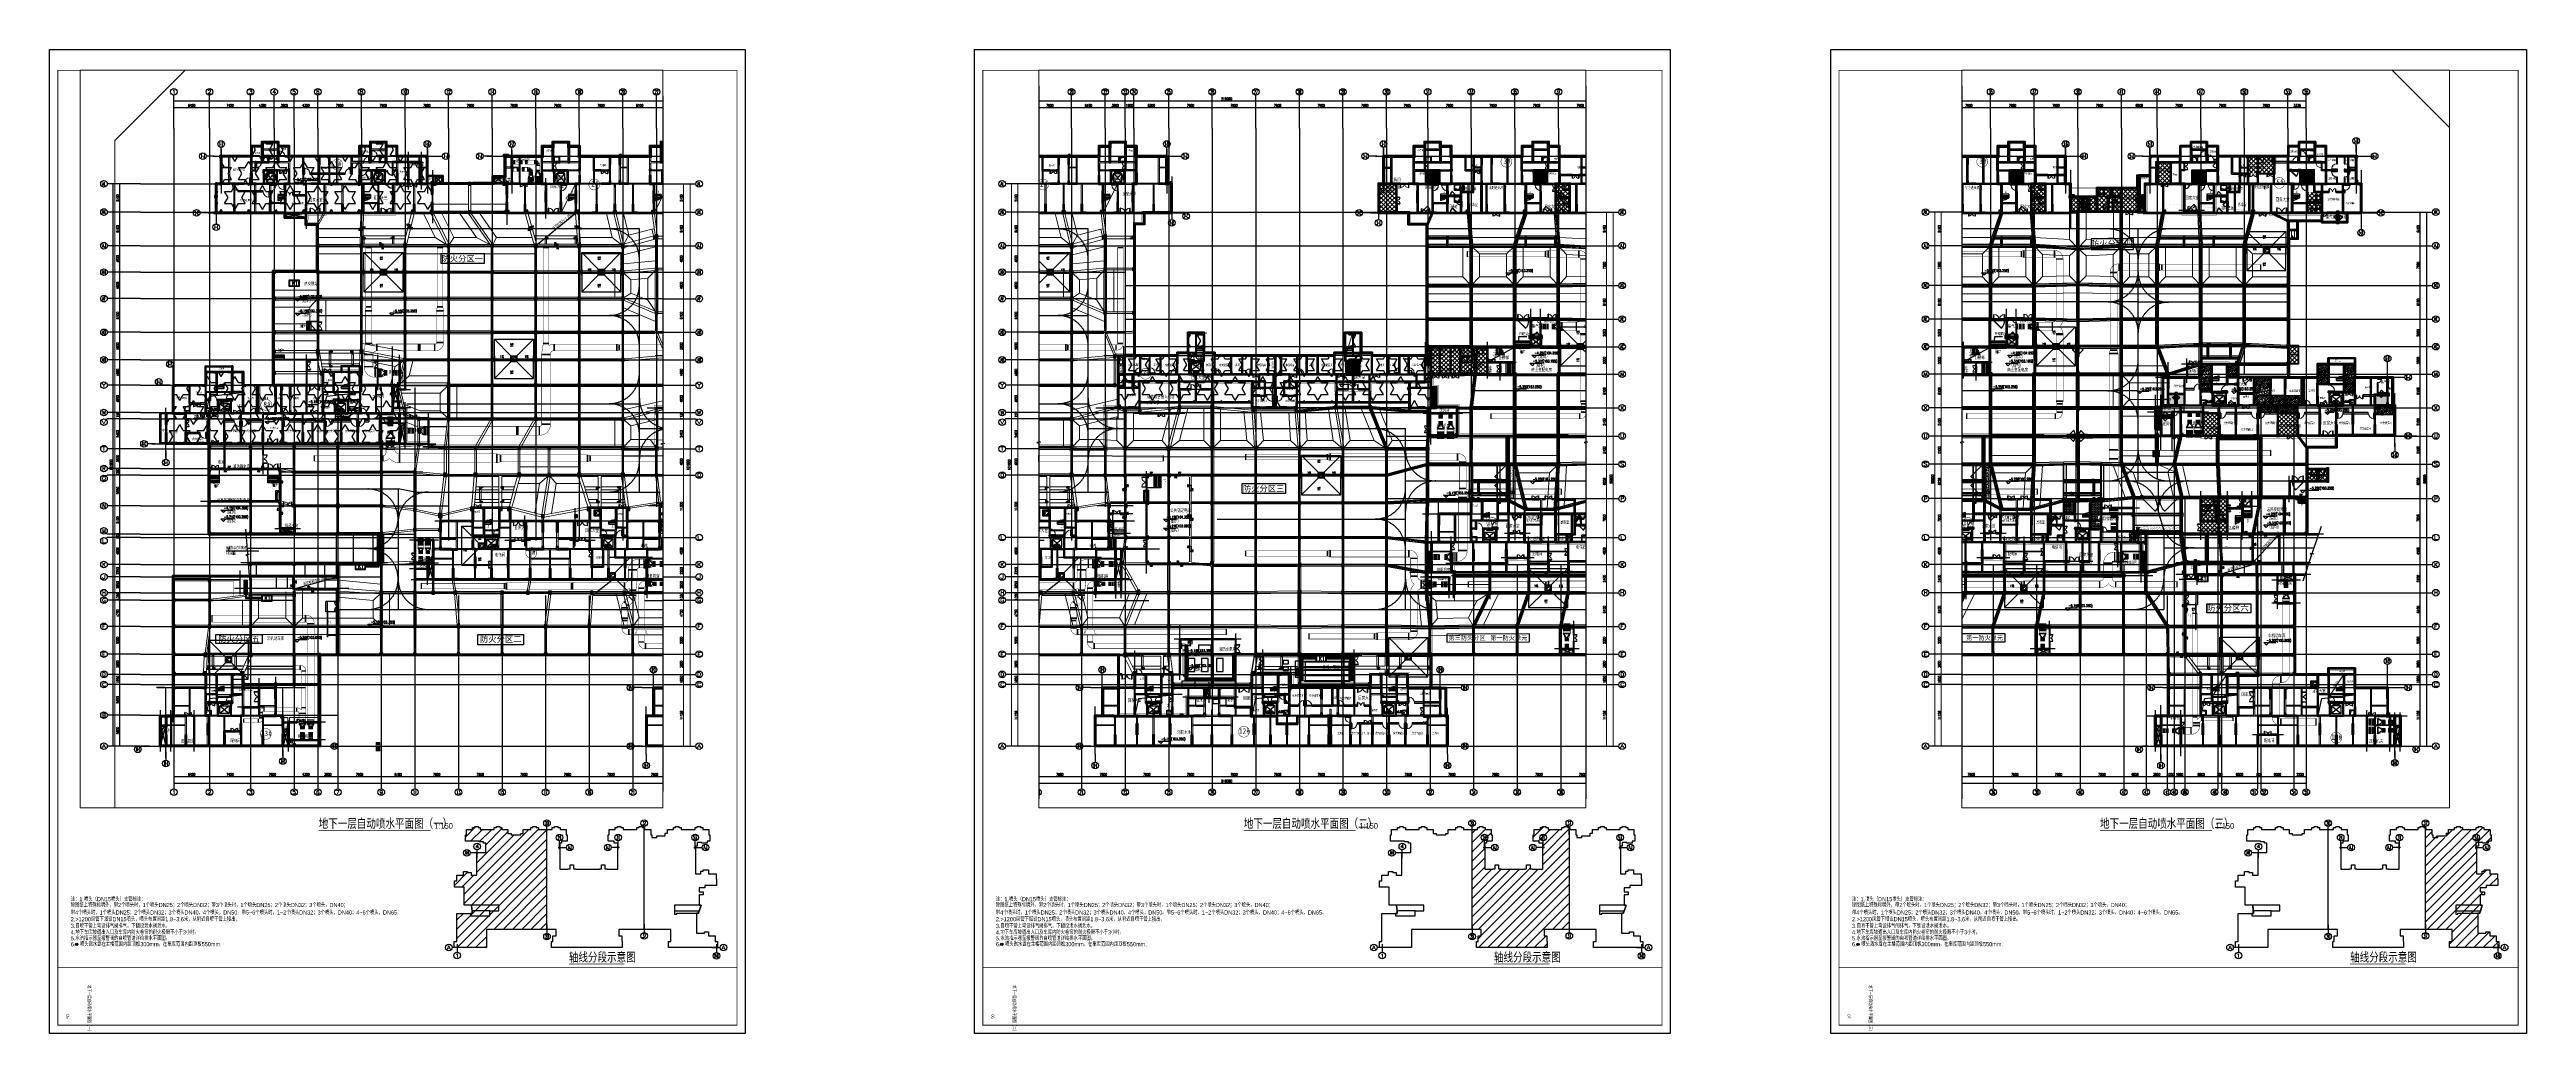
# Paper-space layout 'Layout1' of a CAD drawing. Extents: x 778 to 3772, y 75 to 1264.
# The model-space entities are those that its viewports show. They can reach past a viewport. Long polylines and large blocks are cut down to what shows.
import ezdxf
from ezdxf.enums import TextEntityAlignment as Align

# ---------------------------------------------------------------- set-up
doc = ezdxf.new("R2010")
doc.units = 0
doc.header["$LTSCALE"] = 10
doc.header["$PDSIZE"] = 0.5
for name, pattern in [('__DASH', [0.35, 0.25, -0.1]), ('ACAD_ISO05W100', [33, 24, -3, 0, -3, 0, -3]), ('DASH', [0.35, 0.25, -0.1]), ('DASHED', [0.75, 0.5, -0.25]), ('DOTE', [2.42, 2, -0.2, 0.02, -0.2]), ('X-人防$0$DASHED', [0.375, 0.25, -0.125]), ('线型3', [500, 300, -200]), ('虚线', [750, 450, -300])]:
    doc.linetypes.add(name, pattern=pattern)
doc.layers.get('0').update_dxf_attribs({"linetype": 'CONTINUOUS'})
for name, color, linetype in [('-0 图签', 7, 'CONTINUOUS'), ('-0 图签填写', 4, 'CONTINUOUS'), ('-A-车行道路', 8, 'CONTINUOUS'), ('13', 4, 'CONTINUOUS'), ('21000', 5, 'CONTINUOUS'), ('A-FUR-空调', 181, 'CONTINUOUS'), ('AXIS', 3, 'CONTINUOUS'), ('AXIS_TEXT', 7, 'CONTINUOUS'), ('BEAM_CON', 4, 'CONTINUOUS'), ('BEAM_CONT', 4, 'CONTINUOUS'), ('BEAM_DASH', 144, 'DASHED'), ('BEAM_SE', 144, 'DASHED'), ('COLU', 2, 'CONTINUOUS'), ('COLUMN', 9, 'CONTINUOUS'), ('DIM', 3, 'CONTINUOUS'), ('DIM_ELEV', 3, 'CONTINUOUS'), ('DIM_IDEN', 3, 'CONTINUOUS'), ('DIM_LEAD', 3, 'CONTINUOUS'), ('DIM_SYMB', 3, 'CONTINUOUS'), ('DIM_给水', 3, 'CONTINUOUS'), ('DOTE', 8, 'DOTE'), ('DUCT-排烟管', 2, 'CONTINUOUS'), ('DUCT-排烟管端线', 4, 'CONTINUOUS'), ('DUCT-送风法兰', 2, 'CONTINUOUS'), ('DUCT-送风管', 4, 'CONTINUOUS'), ('DUCT-送风管端线', 2, 'CONTINUOUS'), ('EQUIP_喷淋', 7, 'CONTINUOUS'), ('EQUIP_地漏', 7, 'CONTINUOUS'), ('EVTR', 2, 'CONTINUOUS'), ('HS-A-门窗洞', 4, 'CONTINUOUS'), ('HS-A-门窗编号', 4, 'CONTINUOUS'), ('LVTRY', 122, 'CONTINUOUS'), ('pl', 7, 'CONTINUOUS'), ('PROMPT', 1, 'CONTINUOUS'), ('PUB_HATCH', 8, 'CONTINUOUS'), ('PUB_TEXT', 7, 'CONTINUOUS'), ('SPACE_HATCH', 8, 'CONTINUOUS'), ('STAIR', 2, 'CONTINUOUS'), ('SURFACE', 6, 'CONTINUOUS'), ('TEL_HATCH', 8, 'CONTINUOUS'), ('THIN', 7, 'CONTINUOUS'), ('TWT_TEXT', 7, 'CONTINUOUS'), ('TWT_水泵', 7, 'CONTINUOUS'), ('WALL', 255, 'CONTINUOUS'), ('WINDOW', 4, 'CONTINUOUS'), ('X-人防$0$3T_GLASS', 5, 'CONTINUOUS'), ('X-人防$0$DOOR_FIRE', 4, 'CONTINUOUS'), ('X-人防$0$PUB_HATCH', 8, 'CONTINUOUS'), ('主楼楼号', 6, 'CONTINUOUS'), ('主楼轴线', 8, 'CONTINUOUS'), ('人防4..30$0$人防4..30$0$SPACE_HATCH', 8, 'CONTINUOUS'), ('人防墙', 6, 'CONTINUOUS'), ('人防房间功能', 6, 'CONTINUOUS'), ('作业图', 4, 'CONTINUOUS'), ('剪力墙', 170, 'CONTINUOUS'), ('回家路线', 4, 'CONTINUOUS'), ('填充', 8, 'CONTINUOUS'), ('房间名称', 7, 'CONTINUOUS'), ('排水', 61, 'CONTINUOUS'), ('文字', 4, 'CONTINUOUS'), ('暖通留洞', 201, 'CONTINUOUS'), ('板配筋', 6, 'CONTINUOUS'), ('板顶标高填充', 7, 'CONTINUOUS'), ('柱', 2, 'CONTINUOUS'), ('梁上柱', 40, 'CONTINUOUS'), ('楼板文字', 211, 'CONTINUOUS'), ('水箱', 7, 'CONTINUOUS'), ('洞口边线', 7, 'CONTINUOUS'), ('看线', 163, 'CONTINUOUS'), ('防火分区示意线', 4, 'CONTINUOUS'), ('防火分区线', 7, 'CONTINUOUS'), ('防火分区面积', 7, 'CONTINUOUS'), ('集水坑', 181, 'DASH'), ('雨水管', 2, 'CONTINUOUS'), ('风井', 211, 'CONTINUOUS'), ('高差线', 3, 'CONTINUOUS')]:
    doc.layers.add(name, color=color, linetype=linetype)
for name, color, linetype, true_color in [('1106', 7, 'CONTINUOUS', 0x89bf5f), ('2106', 7, 'CONTINUOUS', 0x64cfcf), ('2206', 7, 'CONTINUOUS', 0x3474d4), ('3200', 7, 'CONTINUOUS', 0xf4e9b4)]:
    doc.layers.add(name, color=color, linetype=linetype, true_color=true_color)
for name, color, linetype, lineweight in [('15221', 2, 'CONTINUOUS', 18), ('_0', 7, 'CONTINUOUS', 15), ('S_ConcWall', 8, 'CONTINUOUS', 35), ('S_DoorDash', 174, '线型3', 18), ('S_Hole', 9, 'CONTINUOUS', 18), ('S_SubBeamHoop', 1, 'CONTINUOUS', 40), ('TEXT', 7, 'CONTINUOUS', 13), ('X-人防$0$人防', 210, 'CONTINUOUS', 20), ('人防', 210, 'CONTINUOUS', 20), ('人防4..30$0$人防4..30$0$人防', 210, 'CONTINUOUS', 20), ('填充2222', 8, 'CONTINUOUS', 5), ('板加腋边线', 253, '虚线', 18), ('梁', 4, 'CONTINUOUS', 18), ('梁虚线', 134, '线型3', 18), ('次梁箍筋', 1, 'CONTINUOUS', 40), ('用地红线', 1, 'CONTINUOUS', 13), ('砼墙', 8, 'CONTINUOUS', 35), ('零厚板', 7, 'CONTINUOUS', 18)]:
    doc.layers.add(name, color=color, linetype=linetype, lineweight=lineweight)
for name, color, linetype, plot in [('DIM_MODI', 6, 'CONTINUOUS', False), ('PUB_WINDW', 7, 'CONTINUOUS', False), ('VHSoft_boundary', 5, 'CONTINUOUS', False)]:
    doc.layers.add(name, color=color, linetype=linetype, plot=plot)
doc.layers.add('洞口阴影', color=7, linetype='CONTINUOUS', lineweight=18, true_color=0xc9c9c9)
doc.layers.get('0').off()
doc.styles.add('-黑体', font='simhei.ttf')
doc.styles.add('_HZTXT', font='simplex.shx', dxfattribs={"width": 0.8, "bigfont": 'HZTXT.shx'})
doc.styles.add('_TCH_AXIS', font='COMPLEX', dxfattribs={"bigfont": 'GBCBIG'})
doc.styles.add('_TCH_DIM', font='SIMPLEX', dxfattribs={"bigfont": 'GBCBIG'})
doc.styles.add('_TCH_DIM_T3', font='SIMPLEX', dxfattribs={"width": 0.705882, "bigfont": 'GBCBIG'})
doc.styles.add('_TCH_LABEL', font='COMPLEX', dxfattribs={"bigfont": 'GBCBIG'})
doc.styles.add('_TCH_WINDOW', font='SIMPLEX', dxfattribs={"height": 3.5, "bigfont": 'GBCBIG'})
doc.styles.add('COMPLEX', font='COMPLEX')
doc.styles.add('HNSJY', font='HNSJY-07', dxfattribs={"width": 0.8, "bigfont": 'HNSJY-HZ'})
doc.styles.get("Standard").update_dxf_attribs({"font": 'rs.shx', "bigfont": 'hztxt.shx'})
doc.styles.add('TSSD_Dimension', font='hnsjy-07.shx', dxfattribs={"width": 0.7, "bigfont": 'hnsjy-hz.shx'})
doc.styles.add('样式 1', font='HNSJY-07.shx', dxfattribs={"width": 0.8, "height": 3.5, "bigfont": 'HNSJY-HZ.shx'})
doc.styles.add('黑体', font='simhei.ttf', dxfattribs={"width": 0.7})
doc.dimstyles.new('_TCH_ARCH&&150', dxfattribs={"dimtxt": 446.25, "dimasz": 150, "dimexe": 375, "dimexo": 450, "dimgap": 150, "dimtad": 1, "dimdec": 0, "dimzin": 0, "dimdsep": 46, "dimtxsty": '_TCH_DIM_T3', "dimblk": 'ARCHTICK', "dimcen": 0.09, "dimclrt": 7, "dimazin": 2, "dimtfac": 1, "dimtdec": 0, "dimtix": 1, "dimtmove": 2, "dimatfit": 3, "dimfxl": 1, "dimtolj": 1, "dimtzin": 0, "dimarcsym": 0})
doc.dimstyles.new('TSSD_100_100$0', dxfattribs={"dimtxt": 300, "dimasz": 100, "dimexe": 100, "dimexo": 250, "dimgap": 100, "dimtad": 1, "dimdec": 0, "dimzin": 0, "dimdsep": 46, "dimtxsty": 'TSSD_Dimension', "dimblk": 'ARCHTICK', "dimcen": 0.09, "dimdle": 100, "dimclrd": 3, "dimclre": 3, "dimclrt": 7, "dimadec": 0, "dimazin": 0, "dimtfac": 1, "dimtdec": 0, "dimtix": 1, "dimtmove": 2, "dimatfit": 3, "dimldrblk": 'ARCHTICK', "dimfxl": 100, "dimtolj": 1, "dimtzin": 0, "dimarcsym": 0})
pattern_1 = [(37.5, (0, 0), (-12.59867, 385.364754), [0, -304, 0, -340, 0, -325]), (7.5, (0, 0), (353.95534, 564.42921), [0, -164, 0, -274, 0, -105]), (327.5, (-246, 0), (622.82837, 1.13181), [0, -100, 0, -360, 0, -470]), (317.5, (-246, 0), (601.22532, 175.53511), [0, -50, 0, -236, 0, -270])]
pattern_2 = [(45, (0, 0), (-392.8862, 392.8862), []), (135, (0, 0), (-392.8862, -392.8862), [])]
pattern_3 = [(180.002708, (0, 0), (0.007502, -158.75), [])]
pattern_4 = [(90, (-619662.33, -2149479.24), (-158.75, 1e-14), [])]
pattern_5 = [(45, (0, 0), (126.284852, 463.044456), [595.3125, -119.0625, 0, -119.0625])]
pattern_6 = [(360, (-13031997, -1453558.3), (1e-12, 2165.0635), [1250, -1250]), (60, (-13031997, -1453558.3), (-1875, 1082.53176), [1250, -1250]), (120, (-13031372, -1452475.8), (-1875, -1082.53176), [1250, -1250])]

# ---------------------------------------------------------------- blocks, each defined once
blk = doc.blocks.new('vhtemplate_标准图框_A0')
at = {"layer": '-0 图签', "linetype": 'Continuous'}
blk.add_lwpolyline([(0, 841), (1189, 841), (1189, 0), (0, 0)], close=True, dxfattribs=at)
at = {"layer": '-0 图签', "linetype": 'Continuous', "const_width": 1}
blk.add_lwpolyline([(25, 831), (1179, 831), (1179, 10), (25, 10)], close=True, dxfattribs=at)
at = {"layer": '-0 图签', "const_width": 1}
blk.add_lwpolyline([(1109, 831), (1109, 10)], dxfattribs=at)
at = {"layer": 'VHSoft_boundary'}
blk.add_lwpolyline([(0, 841), (1189, 841), (1189, 0), (0, 0)], close=True, dxfattribs=at)
blk = doc.blocks.new('A$C73F4445A')
at = {"layer": '文字', "linetype": 'Continuous'}
for p, q in [((90052, 23921), (90052, 114571)), ((178316, 23921), (178316, 116371)), ((228076, 40621), (205702, 40621))]:
    blk.add_line(p, q, dxfattribs=at)
at = {"layer": '文字', "linetype": 'Continuous', "flags": 128}
for points in [[(237709, 104071), (235209, 104071), (235209, 102271), (230409, 102271), (230409, 102621), (226266, 102621), (226266, 99421), (224616, 99421), (224616, 74471), (229602, 74471), (229602, 76871), (231552, 76871), (231552, 77921), (236602, 77921), (236602, 74471), (243452, 74471), (243452, 69371), (243802, 69371), (243802, 63671), (233276, 63671), (233276, 61571), (227952, 61571), (227952, 57922), (231302, 57922), (231402, 58022), (231702, 58022), (231702, 55321), (231412, 55321), (231312, 55421), (227952, 55421), (227952, 49221), (227952, 48669), (227952, 47845), (227952, 45821), (229824, 45821), (228076, 40621), (227828, 39884), (227438, 38721), (225702, 38721), (225702, 37148), (225702, 20621), (232952, 20621), (232952, 21671), (236602, 21671), (236602, 18221), (242502, 18221), (242502, 13121), (244802, 13121), (244802, 7421), (200152, 7421), (200152, 13121), (202502, 13121), (202502, 23921), (155352, 23921), (155352, 18221), (157902, 18221), (157902, 13122), (158302, 13122), (158302, 7421), (94202, 7421), (94202, 13121), (95502, 13121), (95502, 18221), (98402, 18221), (98402, 23921), (35252, 23921), (35252, 20384), (35252, 17448), (35252, 14590), (35252, 7421), (29602, 7421), (6052, 7420), (6052, 13121), (8402, 13121), (8402, 34221), (8402, 36167), (8402, 37545), (8402, 38421), (20752, 38421), (21541, 38421), (22287, 38421), (22185, 39733), (22107, 40721), (21707, 45821), (14852, 45821), (14852, 62221), (6102, 62221), (6102, 67921), (8402, 67921), (8402, 73021), (14302, 73021), (14302, 76471), (18152, 76471), (18152, 75421), (21302, 75421), (21302, 73021), (26552, 73021), (26552, 93721), (34502, 93721), (34502, 101971), (32459, 101971), (32459, 103221), (28709, 103221), (28709, 104071), (16209, 104071), (16209, 109571), (17109, 109571), (17109, 114571), (22609, 114571), (22609, 116371), (24559, 116371), (24559, 117121), (27659, 117121), (27659, 116371), (29609, 116371), (29609, 114571), (42209, 114571), (42209, 116371), (44159, 116371), (44159, 117121), (47259, 117121), (47259, 116371), (49209, 116371), (49209, 114571), (54709, 114571), (54709, 111471), (54709, 110971), (55609, 110971), (57459, 110971), (57459, 109670), (66359, 109670), (66359, 110871), (68509, 110871), (68509, 114571), (75309, 114571), (75309, 116371), (77259, 116371), (77259, 117121), (80359, 117121), (80359, 116371), (82309, 116371), (82309, 114571), (94909, 114571), (94909, 116371), (96859, 116371), (96859, 117121), (99959, 117121), (99959, 116371), (101909, 116371), (101909, 114571), (107409, 114571), (107409, 109571), (108309, 109571), (108309, 104071), (103301, 104071), (103301, 102021), (101602, 102021), (101602, 78421), (109052, 78421), (109052, 78921), (111052, 78921), (111052, 82571), (114152, 82572), (114152, 78922), (116152, 78921), (116152, 78421), (137552, 78421), (137552, 78921), (139552, 78922), (139552, 82572), (142652, 82571), (142652, 78922), (144652, 78921), (144652, 78421), (154316, 78421), (154316, 102021), (151009, 102021), (151009, 104071), (145609, 104071), (145609, 109571), (146509, 109571), (146509, 114571), (152009, 114571), (152009, 116371), (153959, 116371), (153959, 117121), (157059, 117121), (157059, 116371), (159009, 116371), (159009, 114571), (171609, 114571), (171609, 116371), (173559, 116371), (173559, 117121), (176659, 117121), (176659, 116371), (178609, 116371), (178609, 114571), (184109, 114571), (184109, 109571), (185009, 109571), (185009, 107272), (189630, 107272), (189630, 108772), (197309, 108772), (197309, 111121), (199209, 111121), (199209, 114571), (204709, 114571), (204709, 116371), (206659, 116371), (206659, 117121), (209759, 117121), (209759, 116371), (211709, 116371), (211709, 114571), (224309, 114571), (224309, 116371), (226259, 116371), (226259, 117121), (229359, 117121), (229359, 116371), (231309, 116371), (231309, 114571), (236809, 114571), (236809, 109571), (237709, 109571), (237709, 104071)], [(38402, 40821), (22099, 40821)]]:
    blk.add_lwpolyline(points, dxfattribs=at)
for points in [[(21707, 45821), (22287, 38421), (20752, 38421), (20752, 36171), (38402, 36171), (38402, 40821), (46352, 40821), (46352, 45821)], [(229824, 45821), (205702, 45821), (205702, 37821), (207752, 37821), (207752, 38721), (225702, 38721), (227438, 38721)]]:
    blk.add_lwpolyline(points, close=True, dxfattribs=at)
blk = doc.blocks.new('_AXISO')
blk.add_circle((0, 0), 0.5)
at = {"layer": 'AXIS_TEXT', "style": 'COMPLEX', "width": 1.041667}
blk.add_attdef('A', text='', height=0.56, dxfattribs=at).set_placement((-0.25, -0.28), (0.25, -0.28), align=Align.FIT)
blk = doc.blocks.new('_ArchTick')
at = {"color": 0, "linetype": 'ByBlock', "const_width": 0.4}
blk.add_lwpolyline([(-0.5, -0.5), (0.5, 0.5)], dxfattribs=at)
blk = doc.blocks.new('*D174')
at = {"layer": 'AXIS', "color": 0, "linetype": 'Continuous', "lineweight": -2, "transparency": 16777216}
for p, q in [((450, 102500), (5325, 102500)), ((4950, 600), (4950, 102500)), ((450, 600), (5325, 600))]:
    blk.add_line(p, q, dxfattribs=at)
at = {"layer": 'AXIS', "color": 0, "linetype": 'Continuous', "lineweight": -2, "transparency": 16777216, "xscale": 150, "yscale": 150, "zscale": 150}
for p, rotation in [((4950, 102500), 90), ((4950, 600), 270)]:
    blk.add_blockref('_ArchTick', p, dxfattribs=dict(at, rotation=rotation))
at = {"layer": 'AXIS', "color": 7, "linetype": 'Continuous', "transparency": 16777216, "insert": (4577, 51550), "char_height": 446.2, "attachment_point": 5, "rotation": 90, "style": '_TCH_DIM_T3'}
blk.add_mtext('\\A1;101900', dxfattribs=at)
blk = doc.blocks.new('*D175')
at = {"layer": 'AXIS', "color": 0, "linetype": 'Continuous', "lineweight": -2, "transparency": 16777216}
for p, q in [((450, 11750), (4125, 11750)), ((3750, 600), (3750, 11750)), ((450, 600), (4125, 600))]:
    blk.add_line(p, q, dxfattribs=at)
at = {"layer": 'AXIS', "color": 0, "linetype": 'Continuous', "lineweight": -2, "transparency": 16777216, "xscale": 150, "yscale": 150, "zscale": 150}
for p, rotation in [((3750, 11750), 90), ((3750, 600), 270)]:
    blk.add_blockref('_ArchTick', p, dxfattribs=dict(at, rotation=rotation))
at = {"layer": 'AXIS', "color": 7, "linetype": 'Continuous', "transparency": 16777216, "insert": (3377, 6175), "char_height": 446.2, "attachment_point": 5, "rotation": 90, "style": '_TCH_DIM_T3'}
blk.add_mtext('\\A1;11150', dxfattribs=at)
blk = doc.blocks.new('*D176')
at = {"layer": 'AXIS', "color": 0, "linetype": 'Continuous', "lineweight": -2, "transparency": 16777216}
for p, q in [((450, 13600), (4125, 13600)), ((3750, 11750), (3750, 13600)), ((450, 11750), (4125, 11750))]:
    blk.add_line(p, q, dxfattribs=at)
at = {"layer": 'AXIS', "color": 0, "linetype": 'Continuous', "lineweight": -2, "transparency": 16777216, "xscale": 150, "yscale": 150, "zscale": 150}
for p, rotation in [((3750, 13600), 90), ((3750, 11750), 270)]:
    blk.add_blockref('_ArchTick', p, dxfattribs=dict(at, rotation=rotation))
at = {"layer": 'AXIS', "color": 7, "linetype": 'Continuous', "transparency": 16777216, "insert": (3377, 12675), "char_height": 446.2, "attachment_point": 5, "rotation": 90, "style": '_TCH_DIM_T3'}
blk.add_mtext('\\A1;1850', dxfattribs=at)
blk = doc.blocks.new('*D177')
at = {"layer": 'AXIS', "color": 0, "linetype": 'Continuous', "lineweight": -2, "transparency": 16777216}
for p, q in [((450, 17250), (4125, 17250)), ((450, 13600), (4125, 13600)), ((3750, 13600), (3750, 17250))]:
    blk.add_line(p, q, dxfattribs=at)
at = {"layer": 'AXIS', "color": 0, "linetype": 'Continuous', "lineweight": -2, "transparency": 16777216, "xscale": 150, "yscale": 150, "zscale": 150}
for p, rotation in [((3750, 17250), 90), ((3750, 13600), 270)]:
    blk.add_blockref('_ArchTick', p, dxfattribs=dict(at, rotation=rotation))
at = {"layer": 'AXIS', "color": 7, "linetype": 'Continuous', "transparency": 16777216, "insert": (3377, 15425), "char_height": 446.2, "attachment_point": 5, "rotation": 90, "style": '_TCH_DIM_T3'}
blk.add_mtext('\\A1;3650', dxfattribs=at)
blk = doc.blocks.new('*D178')
at = {"layer": 'AXIS', "color": 0, "linetype": 'Continuous', "lineweight": -2, "transparency": 16777216}
for p, q in [((450, 22300), (4125, 22300)), ((3750, 17250), (3750, 22300)), ((450, 17250), (4125, 17250))]:
    blk.add_line(p, q, dxfattribs=at)
at = {"layer": 'AXIS', "color": 0, "linetype": 'Continuous', "lineweight": -2, "transparency": 16777216, "xscale": 150, "yscale": 150, "zscale": 150}
for p, rotation in [((3750, 22300), 90), ((3750, 17250), 270)]:
    blk.add_blockref('_ArchTick', p, dxfattribs=dict(at, rotation=rotation))
at = {"layer": 'AXIS', "color": 7, "linetype": 'Continuous', "transparency": 16777216, "insert": (3377, 19775), "char_height": 446.2, "attachment_point": 5, "rotation": 90, "style": '_TCH_DIM_T3'}
blk.add_mtext('\\A1;5050', dxfattribs=at)
blk = doc.blocks.new('*D179')
at = {"layer": 'AXIS', "color": 0, "linetype": 'Continuous', "lineweight": -2, "transparency": 16777216}
for p, q in [((450, 27050), (4125, 27050)), ((3750, 22300), (3750, 27050)), ((450, 22300), (4125, 22300))]:
    blk.add_line(p, q, dxfattribs=at)
at = {"layer": 'AXIS', "color": 0, "linetype": 'Continuous', "lineweight": -2, "transparency": 16777216, "xscale": 150, "yscale": 150, "zscale": 150}
for p, rotation in [((3750, 27050), 90), ((3750, 22300), 270)]:
    blk.add_blockref('_ArchTick', p, dxfattribs=dict(at, rotation=rotation))
at = {"layer": 'AXIS', "color": 7, "linetype": 'Continuous', "transparency": 16777216, "insert": (3377, 24675), "char_height": 446.2, "attachment_point": 5, "rotation": 90, "style": '_TCH_DIM_T3'}
blk.add_mtext('\\A1;4750', dxfattribs=at)
blk = doc.blocks.new('*D180')
at = {"layer": 'AXIS', "color": 0, "linetype": 'Continuous', "lineweight": -2, "transparency": 16777216}
for p, q in [((450, 28400), (4125, 28400)), ((450, 27050), (4125, 27050)), ((3750, 28400), (3750, 28550)), ((3750, 27050), (3750, 28400)), ((3750, 27050), (3750, 26900))]:
    blk.add_line(p, q, dxfattribs=at)
at = {"layer": 'AXIS', "color": 0, "linetype": 'Continuous', "lineweight": -2, "transparency": 16777216, "xscale": 150, "yscale": 150, "zscale": 150}
for p, rotation in [((3750, 28400), 270), ((3750, 27050), 90)]:
    blk.add_blockref('_ArchTick', p, dxfattribs=dict(at, rotation=rotation))
at = {"layer": 'AXIS', "color": 7, "linetype": 'Continuous', "transparency": 16777216, "insert": (3377, 27725), "char_height": 446.2, "attachment_point": 5, "rotation": 90, "style": '_TCH_DIM_T3'}
blk.add_mtext('\\A1;1350', dxfattribs=at)
blk = doc.blocks.new('*D181')
at = {"layer": 'AXIS', "color": 0, "linetype": 'Continuous', "lineweight": -2, "transparency": 16777216}
for p, q in [((450, 31250), (4125, 31250)), ((450, 28400), (4125, 28400)), ((3750, 28400), (3750, 31250))]:
    blk.add_line(p, q, dxfattribs=at)
at = {"layer": 'AXIS', "color": 0, "linetype": 'Continuous', "lineweight": -2, "transparency": 16777216, "xscale": 150, "yscale": 150, "zscale": 150}
for p, rotation in [((3750, 31250), 90), ((3750, 28400), 270)]:
    blk.add_blockref('_ArchTick', p, dxfattribs=dict(at, rotation=rotation))
at = {"layer": 'AXIS', "color": 7, "linetype": 'Continuous', "transparency": 16777216, "insert": (3377, 29825), "char_height": 446.2, "attachment_point": 5, "rotation": 90, "style": '_TCH_DIM_T3'}
blk.add_mtext('\\A1;2850', dxfattribs=at)
blk = doc.blocks.new('*D182')
at = {"layer": 'AXIS', "color": 0, "linetype": 'Continuous', "lineweight": -2, "transparency": 16777216}
for p, q in [((450, 33500), (4125, 33500)), ((3750, 31250), (3750, 33500)), ((450, 31250), (4125, 31250))]:
    blk.add_line(p, q, dxfattribs=at)
at = {"layer": 'AXIS', "color": 0, "linetype": 'Continuous', "lineweight": -2, "transparency": 16777216, "xscale": 150, "yscale": 150, "zscale": 150}
for p, rotation in [((3750, 33500), 90), ((3750, 31250), 270)]:
    blk.add_blockref('_ArchTick', p, dxfattribs=dict(at, rotation=rotation))
at = {"layer": 'AXIS', "color": 7, "linetype": 'Continuous', "transparency": 16777216, "insert": (3377, 32375), "char_height": 446.2, "attachment_point": 5, "rotation": 90, "style": '_TCH_DIM_T3'}
blk.add_mtext('\\A1;2250', dxfattribs=at)
blk = doc.blocks.new('*D183')
at = {"layer": 'AXIS', "color": 0, "linetype": 'Continuous', "lineweight": -2, "transparency": 16777216}
for p, q in [((450, 38400), (4125, 38400)), ((3750, 33500), (3750, 38400)), ((450, 33500), (4125, 33500))]:
    blk.add_line(p, q, dxfattribs=at)
at = {"layer": 'AXIS', "color": 0, "linetype": 'Continuous', "lineweight": -2, "transparency": 16777216, "xscale": 150, "yscale": 150, "zscale": 150}
for p, rotation in [((3750, 38400), 90), ((3750, 33500), 270)]:
    blk.add_blockref('_ArchTick', p, dxfattribs=dict(at, rotation=rotation))
at = {"layer": 'AXIS', "color": 7, "linetype": 'Continuous', "transparency": 16777216, "insert": (3377, 35950), "char_height": 446.2, "attachment_point": 5, "rotation": 90, "style": '_TCH_DIM_T3'}
blk.add_mtext('\\A1;4900', dxfattribs=at)
blk = doc.blocks.new('*D184')
at = {"layer": 'AXIS', "color": 0, "linetype": 'Continuous', "lineweight": -2, "transparency": 16777216}
for p, q in [((450, 49700), (4125, 49700)), ((3750, 38400), (3750, 49700)), ((450, 38400), (4125, 38400))]:
    blk.add_line(p, q, dxfattribs=at)
at = {"layer": 'AXIS', "color": 0, "linetype": 'Continuous', "lineweight": -2, "transparency": 16777216, "xscale": 150, "yscale": 150, "zscale": 150}
for p, rotation in [((3750, 49700), 90), ((3750, 38400), 270)]:
    blk.add_blockref('_ArchTick', p, dxfattribs=dict(at, rotation=rotation))
at = {"layer": 'AXIS', "color": 7, "linetype": 'Continuous', "transparency": 16777216, "insert": (3377, 44050), "char_height": 446.2, "attachment_point": 5, "rotation": 90, "style": '_TCH_DIM_T3'}
blk.add_mtext('\\A1;11300', dxfattribs=at)
blk = doc.blocks.new('*D185')
at = {"layer": 'AXIS', "color": 0, "linetype": 'Continuous', "lineweight": -2, "transparency": 16777216}
for p, q in [((450, 54500), (4125, 54500)), ((3750, 49700), (3750, 54500)), ((450, 49700), (4125, 49700))]:
    blk.add_line(p, q, dxfattribs=at)
at = {"layer": 'AXIS', "color": 0, "linetype": 'Continuous', "lineweight": -2, "transparency": 16777216, "xscale": 150, "yscale": 150, "zscale": 150}
for p, rotation in [((3750, 54500), 90), ((3750, 49700), 270)]:
    blk.add_blockref('_ArchTick', p, dxfattribs=dict(at, rotation=rotation))
at = {"layer": 'AXIS', "color": 7, "linetype": 'Continuous', "transparency": 16777216, "insert": (3377, 52100), "char_height": 446.2, "attachment_point": 5, "rotation": 90, "style": '_TCH_DIM_T3'}
blk.add_mtext('\\A1;4800', dxfattribs=at)
blk = doc.blocks.new('*D186')
at = {"layer": 'AXIS', "color": 0, "linetype": 'Continuous', "lineweight": -2, "transparency": 16777216}
for p, q in [((450, 59900), (4125, 59900)), ((3750, 54500), (3750, 59900)), ((450, 54500), (4125, 54500))]:
    blk.add_line(p, q, dxfattribs=at)
at = {"layer": 'AXIS', "color": 0, "linetype": 'Continuous', "lineweight": -2, "transparency": 16777216, "xscale": 150, "yscale": 150, "zscale": 150}
for p, rotation in [((3750, 59900), 90), ((3750, 54500), 270)]:
    blk.add_blockref('_ArchTick', p, dxfattribs=dict(at, rotation=rotation))
at = {"layer": 'AXIS', "color": 7, "linetype": 'Continuous', "transparency": 16777216, "insert": (3377, 57200), "char_height": 446.2, "attachment_point": 5, "rotation": 90, "style": '_TCH_DIM_T3'}
blk.add_mtext('\\A1;5400', dxfattribs=at)
blk = doc.blocks.new('*D187')
at = {"layer": 'AXIS', "color": 0, "linetype": 'Continuous', "lineweight": -2, "transparency": 16777216}
for p, q in [((450, 61050), (4125, 61050)), ((450, 59900), (4125, 59900)), ((3750, 61050), (3750, 61200)), ((3750, 59900), (3750, 61050)), ((3750, 59900), (3750, 59750))]:
    blk.add_line(p, q, dxfattribs=at)
at = {"layer": 'AXIS', "color": 0, "linetype": 'Continuous', "lineweight": -2, "transparency": 16777216, "xscale": 150, "yscale": 150, "zscale": 150}
for p, rotation in [((3750, 61050), 270), ((3750, 59900), 90)]:
    blk.add_blockref('_ArchTick', p, dxfattribs=dict(at, rotation=rotation))
at = {"layer": 'AXIS', "color": 7, "linetype": 'Continuous', "transparency": 16777216, "insert": (3377, 60475), "char_height": 446.2, "attachment_point": 5, "rotation": 90, "style": '_TCH_DIM_T3'}
blk.add_mtext('\\A1;1150', dxfattribs=at)
blk = doc.blocks.new('*D188')
at = {"layer": 'AXIS', "color": 0, "linetype": 'Continuous', "lineweight": -2, "transparency": 16777216}
for p, q in [((450, 66000), (4125, 66000)), ((3750, 61050), (3750, 66000)), ((450, 61050), (4125, 61050))]:
    blk.add_line(p, q, dxfattribs=at)
at = {"layer": 'AXIS', "color": 0, "linetype": 'Continuous', "lineweight": -2, "transparency": 16777216, "xscale": 150, "yscale": 150, "zscale": 150}
for p, rotation in [((3750, 66000), 90), ((3750, 61050), 270)]:
    blk.add_blockref('_ArchTick', p, dxfattribs=dict(at, rotation=rotation))
at = {"layer": 'AXIS', "color": 7, "linetype": 'Continuous', "transparency": 16777216, "insert": (3377, 63525), "char_height": 446.2, "attachment_point": 5, "rotation": 90, "style": '_TCH_DIM_T3'}
blk.add_mtext('\\A1;4950', dxfattribs=at)
blk = doc.blocks.new('*D189')
at = {"layer": 'AXIS', "color": 0, "linetype": 'Continuous', "lineweight": -2, "transparency": 16777216}
for p, q in [((450, 70600), (4125, 70600)), ((3750, 66000), (3750, 70600)), ((450, 66000), (4125, 66000))]:
    blk.add_line(p, q, dxfattribs=at)
at = {"layer": 'AXIS', "color": 0, "linetype": 'Continuous', "lineweight": -2, "transparency": 16777216, "xscale": 150, "yscale": 150, "zscale": 150}
for p, rotation in [((3750, 70600), 90), ((3750, 66000), 270)]:
    blk.add_blockref('_ArchTick', p, dxfattribs=dict(at, rotation=rotation))
at = {"layer": 'AXIS', "color": 7, "linetype": 'Continuous', "transparency": 16777216, "insert": (3377, 68300), "char_height": 446.2, "attachment_point": 5, "rotation": 90, "style": '_TCH_DIM_T3'}
blk.add_mtext('\\A1;4600', dxfattribs=at)
blk = doc.blocks.new('*D190')
at = {"layer": 'AXIS', "color": 0, "linetype": 'Continuous', "lineweight": -2, "transparency": 16777216}
for p, q in [((450, 75600), (4125, 75600)), ((3750, 70600), (3750, 75600)), ((450, 70600), (4125, 70600))]:
    blk.add_line(p, q, dxfattribs=at)
at = {"layer": 'AXIS', "color": 0, "linetype": 'Continuous', "lineweight": -2, "transparency": 16777216, "xscale": 150, "yscale": 150, "zscale": 150}
for p, rotation in [((3750, 75600), 90), ((3750, 70600), 270)]:
    blk.add_blockref('_ArchTick', p, dxfattribs=dict(at, rotation=rotation))
at = {"layer": 'AXIS', "color": 7, "linetype": 'Continuous', "transparency": 16777216, "insert": (3377, 73100), "char_height": 446.2, "attachment_point": 5, "rotation": 90, "style": '_TCH_DIM_T3'}
blk.add_mtext('\\A1;5000', dxfattribs=at)
blk = doc.blocks.new('*D191')
at = {"layer": 'AXIS', "color": 0, "linetype": 'Continuous', "lineweight": -2, "transparency": 16777216}
for p, q in [((450, 81700), (4125, 81700)), ((3750, 75600), (3750, 81700)), ((450, 75600), (4125, 75600))]:
    blk.add_line(p, q, dxfattribs=at)
at = {"layer": 'AXIS', "color": 0, "linetype": 'Continuous', "lineweight": -2, "transparency": 16777216, "xscale": 150, "yscale": 150, "zscale": 150}
for p, rotation in [((3750, 81700), 90), ((3750, 75600), 270)]:
    blk.add_blockref('_ArchTick', p, dxfattribs=dict(at, rotation=rotation))
at = {"layer": 'AXIS', "color": 7, "linetype": 'Continuous', "transparency": 16777216, "insert": (3377, 78650), "char_height": 446.2, "attachment_point": 5, "rotation": 90, "style": '_TCH_DIM_T3'}
blk.add_mtext('\\A1;6100', dxfattribs=at)
blk = doc.blocks.new('*D192')
at = {"layer": 'AXIS', "color": 0, "linetype": 'Continuous', "lineweight": -2, "transparency": 16777216}
for p, q in [((450, 86500), (4125, 86500)), ((3750, 81700), (3750, 86500)), ((450, 81700), (4125, 81700))]:
    blk.add_line(p, q, dxfattribs=at)
at = {"layer": 'AXIS', "color": 0, "linetype": 'Continuous', "lineweight": -2, "transparency": 16777216, "xscale": 150, "yscale": 150, "zscale": 150}
for p, rotation in [((3750, 86500), 90), ((3750, 81700), 270)]:
    blk.add_blockref('_ArchTick', p, dxfattribs=dict(at, rotation=rotation))
at = {"layer": 'AXIS', "color": 7, "linetype": 'Continuous', "transparency": 16777216, "insert": (3377, 84100), "char_height": 446.2, "attachment_point": 5, "rotation": 90, "style": '_TCH_DIM_T3'}
blk.add_mtext('\\A1;4800', dxfattribs=at)
blk = doc.blocks.new('*D193')
at = {"layer": 'AXIS', "color": 0, "linetype": 'Continuous', "lineweight": -2, "transparency": 16777216}
for p, q in [((450, 91300), (4125, 91300)), ((3750, 86500), (3750, 91300)), ((450, 86500), (4125, 86500))]:
    blk.add_line(p, q, dxfattribs=at)
at = {"layer": 'AXIS', "color": 0, "linetype": 'Continuous', "lineweight": -2, "transparency": 16777216, "xscale": 150, "yscale": 150, "zscale": 150}
for p, rotation in [((3750, 91300), 90), ((3750, 86500), 270)]:
    blk.add_blockref('_ArchTick', p, dxfattribs=dict(at, rotation=rotation))
at = {"layer": 'AXIS', "color": 7, "linetype": 'Continuous', "transparency": 16777216, "insert": (3377, 88900), "char_height": 446.2, "attachment_point": 5, "rotation": 90, "style": '_TCH_DIM_T3'}
blk.add_mtext('\\A1;4800', dxfattribs=at)
blk = doc.blocks.new('*D194')
at = {"layer": 'AXIS', "color": 0, "linetype": 'Continuous', "lineweight": -2, "transparency": 16777216}
for p, q in [((450, 97400), (4125, 97400)), ((3750, 91300), (3750, 97400)), ((450, 91300), (4125, 91300))]:
    blk.add_line(p, q, dxfattribs=at)
at = {"layer": 'AXIS', "color": 0, "linetype": 'Continuous', "lineweight": -2, "transparency": 16777216, "xscale": 150, "yscale": 150, "zscale": 150}
for p, rotation in [((3750, 97400), 90), ((3750, 91300), 270)]:
    blk.add_blockref('_ArchTick', p, dxfattribs=dict(at, rotation=rotation))
at = {"layer": 'AXIS', "color": 7, "linetype": 'Continuous', "transparency": 16777216, "insert": (3377, 94350), "char_height": 446.2, "attachment_point": 5, "rotation": 90, "style": '_TCH_DIM_T3'}
blk.add_mtext('\\A1;6100', dxfattribs=at)
blk = doc.blocks.new('*D195')
at = {"layer": 'AXIS', "color": 0, "linetype": 'Continuous', "lineweight": -2, "transparency": 16777216}
for p, q in [((450, 102500), (4125, 102500)), ((3750, 97400), (3750, 102500)), ((450, 97400), (4125, 97400))]:
    blk.add_line(p, q, dxfattribs=at)
at = {"layer": 'AXIS', "color": 0, "linetype": 'Continuous', "lineweight": -2, "transparency": 16777216, "xscale": 150, "yscale": 150, "zscale": 150}
for p, rotation in [((3750, 102500), 90), ((3750, 97400), 270)]:
    blk.add_blockref('_ArchTick', p, dxfattribs=dict(at, rotation=rotation))
at = {"layer": 'AXIS', "color": 7, "linetype": 'Continuous', "transparency": 16777216, "insert": (3377, 99950), "char_height": 446.2, "attachment_point": 5, "rotation": 90, "style": '_TCH_DIM_T3'}
blk.add_mtext('\\A1;5100', dxfattribs=at)
blk = doc.blocks.new('*D196')
at = {"layer": 'AXIS', "color": 0, "linetype": 'Continuous', "lineweight": -2, "transparency": 16777216}
for p, q in [((450, 97400), (5325, 97400)), ((4950, 600), (4950, 97400)), ((450, 600), (5325, 600))]:
    blk.add_line(p, q, dxfattribs=at)
at = {"layer": 'AXIS', "color": 0, "linetype": 'Continuous', "lineweight": -2, "transparency": 16777216, "xscale": 150, "yscale": 150, "zscale": 150}
for p, rotation in [((4950, 97400), 90), ((4950, 600), 270)]:
    blk.add_blockref('_ArchTick', p, dxfattribs=dict(at, rotation=rotation))
at = {"layer": 'AXIS', "color": 7, "linetype": 'Continuous', "transparency": 16777216, "insert": (4577, 49000), "char_height": 446.2, "attachment_point": 5, "rotation": 90, "style": '_TCH_DIM_T3'}
blk.add_mtext('\\A1;96800', dxfattribs=at)
blk = doc.blocks.new('*D197')
at = {"layer": 'AXIS', "color": 0, "linetype": 'Continuous', "lineweight": -2, "transparency": 16777216}
for p, q in [((450, 11750), (4125, 11750)), ((3750, 600), (3750, 11750)), ((450, 600), (4125, 600))]:
    blk.add_line(p, q, dxfattribs=at)
at = {"layer": 'AXIS', "color": 0, "linetype": 'Continuous', "lineweight": -2, "transparency": 16777216, "xscale": 150, "yscale": 150, "zscale": 150}
for p, rotation in [((3750, 11750), 90), ((3750, 600), 270)]:
    blk.add_blockref('_ArchTick', p, dxfattribs=dict(at, rotation=rotation))
at = {"layer": 'AXIS', "color": 7, "linetype": 'Continuous', "transparency": 16777216, "insert": (3377, 6175), "char_height": 446.2, "attachment_point": 5, "rotation": 90, "style": '_TCH_DIM_T3'}
blk.add_mtext('\\A1;11150', dxfattribs=at)
blk = doc.blocks.new('*D198')
at = {"layer": 'AXIS', "color": 0, "linetype": 'Continuous', "lineweight": -2, "transparency": 16777216}
for p, q in [((450, 13600), (4125, 13600)), ((3750, 11750), (3750, 13600)), ((450, 11750), (4125, 11750))]:
    blk.add_line(p, q, dxfattribs=at)
at = {"layer": 'AXIS', "color": 0, "linetype": 'Continuous', "lineweight": -2, "transparency": 16777216, "xscale": 150, "yscale": 150, "zscale": 150}
for p, rotation in [((3750, 13600), 90), ((3750, 11750), 270)]:
    blk.add_blockref('_ArchTick', p, dxfattribs=dict(at, rotation=rotation))
at = {"layer": 'AXIS', "color": 7, "linetype": 'Continuous', "transparency": 16777216, "insert": (3377, 12675), "char_height": 446.2, "attachment_point": 5, "rotation": 90, "style": '_TCH_DIM_T3'}
blk.add_mtext('\\A1;1850', dxfattribs=at)
blk = doc.blocks.new('*D199')
at = {"layer": 'AXIS', "color": 0, "linetype": 'Continuous', "lineweight": -2, "transparency": 16777216}
for p, q in [((450, 17250), (4125, 17250)), ((450, 13600), (4125, 13600)), ((3750, 13600), (3750, 17250))]:
    blk.add_line(p, q, dxfattribs=at)
at = {"layer": 'AXIS', "color": 0, "linetype": 'Continuous', "lineweight": -2, "transparency": 16777216, "xscale": 150, "yscale": 150, "zscale": 150}
for p, rotation in [((3750, 17250), 90), ((3750, 13600), 270)]:
    blk.add_blockref('_ArchTick', p, dxfattribs=dict(at, rotation=rotation))
at = {"layer": 'AXIS', "color": 7, "linetype": 'Continuous', "transparency": 16777216, "insert": (3377, 15425), "char_height": 446.2, "attachment_point": 5, "rotation": 90, "style": '_TCH_DIM_T3'}
blk.add_mtext('\\A1;3650', dxfattribs=at)
blk = doc.blocks.new('*D200')
at = {"layer": 'AXIS', "color": 0, "linetype": 'Continuous', "lineweight": -2, "transparency": 16777216}
for p, q in [((450, 22300), (4125, 22300)), ((3750, 17250), (3750, 22300)), ((450, 17250), (4125, 17250))]:
    blk.add_line(p, q, dxfattribs=at)
at = {"layer": 'AXIS', "color": 0, "linetype": 'Continuous', "lineweight": -2, "transparency": 16777216, "xscale": 150, "yscale": 150, "zscale": 150}
for p, rotation in [((3750, 22300), 90), ((3750, 17250), 270)]:
    blk.add_blockref('_ArchTick', p, dxfattribs=dict(at, rotation=rotation))
at = {"layer": 'AXIS', "color": 7, "linetype": 'Continuous', "transparency": 16777216, "insert": (3377, 19775), "char_height": 446.2, "attachment_point": 5, "rotation": 90, "style": '_TCH_DIM_T3'}
blk.add_mtext('\\A1;5050', dxfattribs=at)
blk = doc.blocks.new('*D201')
at = {"layer": 'AXIS', "color": 0, "linetype": 'Continuous', "lineweight": -2, "transparency": 16777216}
for p, q in [((450, 28400), (4125, 28400)), ((3750, 22300), (3750, 28400)), ((450, 22300), (4125, 22300))]:
    blk.add_line(p, q, dxfattribs=at)
at = {"layer": 'AXIS', "color": 0, "linetype": 'Continuous', "lineweight": -2, "transparency": 16777216, "xscale": 150, "yscale": 150, "zscale": 150}
for p, rotation in [((3750, 28400), 90), ((3750, 22300), 270)]:
    blk.add_blockref('_ArchTick', p, dxfattribs=dict(at, rotation=rotation))
at = {"layer": 'AXIS', "color": 7, "linetype": 'Continuous', "transparency": 16777216, "insert": (3377, 25350), "char_height": 446.2, "attachment_point": 5, "rotation": 90, "style": '_TCH_DIM_T3'}
blk.add_mtext('\\A1;6100', dxfattribs=at)
blk = doc.blocks.new('*D202')
at = {"layer": 'AXIS', "color": 0, "linetype": 'Continuous', "lineweight": -2, "transparency": 16777216}
for p, q in [((450, 33500), (4125, 33500)), ((3750, 28400), (3750, 33500)), ((450, 28400), (4125, 28400))]:
    blk.add_line(p, q, dxfattribs=at)
at = {"layer": 'AXIS', "color": 0, "linetype": 'Continuous', "lineweight": -2, "transparency": 16777216, "xscale": 150, "yscale": 150, "zscale": 150}
for p, rotation in [((3750, 33500), 90), ((3750, 28400), 270)]:
    blk.add_blockref('_ArchTick', p, dxfattribs=dict(at, rotation=rotation))
at = {"layer": 'AXIS', "color": 7, "linetype": 'Continuous', "transparency": 16777216, "insert": (3377, 30950), "char_height": 446.2, "attachment_point": 5, "rotation": 90, "style": '_TCH_DIM_T3'}
blk.add_mtext('\\A1;5100', dxfattribs=at)
blk = doc.blocks.new('*D203')
at = {"layer": 'AXIS', "color": 0, "linetype": 'Continuous', "lineweight": -2, "transparency": 16777216}
for p, q in [((450, 38400), (4125, 38400)), ((3750, 33500), (3750, 38400)), ((450, 33500), (4125, 33500))]:
    blk.add_line(p, q, dxfattribs=at)
at = {"layer": 'AXIS', "color": 0, "linetype": 'Continuous', "lineweight": -2, "transparency": 16777216, "xscale": 150, "yscale": 150, "zscale": 150}
for p, rotation in [((3750, 38400), 90), ((3750, 33500), 270)]:
    blk.add_blockref('_ArchTick', p, dxfattribs=dict(at, rotation=rotation))
at = {"layer": 'AXIS', "color": 7, "linetype": 'Continuous', "transparency": 16777216, "insert": (3377, 35950), "char_height": 446.2, "attachment_point": 5, "rotation": 90, "style": '_TCH_DIM_T3'}
blk.add_mtext('\\A1;4900', dxfattribs=at)
blk = doc.blocks.new('*D204')
at = {"layer": 'AXIS', "color": 0, "linetype": 'Continuous', "lineweight": -2, "transparency": 16777216}
for p, q in [((450, 45450), (4125, 45450)), ((3750, 38400), (3750, 45450)), ((450, 38400), (4125, 38400))]:
    blk.add_line(p, q, dxfattribs=at)
at = {"layer": 'AXIS', "color": 0, "linetype": 'Continuous', "lineweight": -2, "transparency": 16777216, "xscale": 150, "yscale": 150, "zscale": 150}
for p, rotation in [((3750, 45450), 90), ((3750, 38400), 270)]:
    blk.add_blockref('_ArchTick', p, dxfattribs=dict(at, rotation=rotation))
at = {"layer": 'AXIS', "color": 7, "linetype": 'Continuous', "transparency": 16777216, "insert": (3377, 41925), "char_height": 446.2, "attachment_point": 5, "rotation": 90, "style": '_TCH_DIM_T3'}
blk.add_mtext('\\A1;7050', dxfattribs=at)
blk = doc.blocks.new('*D205')
at = {"layer": 'AXIS', "color": 0, "linetype": 'Continuous', "lineweight": -2, "transparency": 16777216}
for p, q in [((450, 51700), (4125, 51700)), ((3750, 45450), (3750, 51700)), ((450, 45450), (4125, 45450))]:
    blk.add_line(p, q, dxfattribs=at)
at = {"layer": 'AXIS', "color": 0, "linetype": 'Continuous', "lineweight": -2, "transparency": 16777216, "xscale": 150, "yscale": 150, "zscale": 150}
for p, rotation in [((3750, 51700), 90), ((3750, 45450), 270)]:
    blk.add_blockref('_ArchTick', p, dxfattribs=dict(at, rotation=rotation))
at = {"layer": 'AXIS', "color": 7, "linetype": 'Continuous', "transparency": 16777216, "insert": (3377, 48575), "char_height": 446.2, "attachment_point": 5, "rotation": 90, "style": '_TCH_DIM_T3'}
blk.add_mtext('\\A1;6250', dxfattribs=at)
blk = doc.blocks.new('*D206')
at = {"layer": 'AXIS', "color": 0, "linetype": 'Continuous', "lineweight": -2, "transparency": 16777216}
for p, q in [((450, 56800), (4125, 56800)), ((3750, 51700), (3750, 56800)), ((450, 51700), (4125, 51700))]:
    blk.add_line(p, q, dxfattribs=at)
at = {"layer": 'AXIS', "color": 0, "linetype": 'Continuous', "lineweight": -2, "transparency": 16777216, "xscale": 150, "yscale": 150, "zscale": 150}
for p, rotation in [((3750, 56800), 90), ((3750, 51700), 270)]:
    blk.add_blockref('_ArchTick', p, dxfattribs=dict(at, rotation=rotation))
at = {"layer": 'AXIS', "color": 7, "linetype": 'Continuous', "transparency": 16777216, "insert": (3377, 54250), "char_height": 446.2, "attachment_point": 5, "rotation": 90, "style": '_TCH_DIM_T3'}
blk.add_mtext('\\A1;5100', dxfattribs=at)
blk = doc.blocks.new('*D207')
at = {"layer": 'AXIS', "color": 0, "linetype": 'Continuous', "lineweight": -2, "transparency": 16777216}
for p, q in [((450, 61900), (4125, 61900)), ((3750, 56800), (3750, 61900)), ((450, 56800), (4125, 56800))]:
    blk.add_line(p, q, dxfattribs=at)
at = {"layer": 'AXIS', "color": 0, "linetype": 'Continuous', "lineweight": -2, "transparency": 16777216, "xscale": 150, "yscale": 150, "zscale": 150}
for p, rotation in [((3750, 61900), 90), ((3750, 56800), 270)]:
    blk.add_blockref('_ArchTick', p, dxfattribs=dict(at, rotation=rotation))
at = {"layer": 'AXIS', "color": 7, "linetype": 'Continuous', "transparency": 16777216, "insert": (3377, 59350), "char_height": 446.2, "attachment_point": 5, "rotation": 90, "style": '_TCH_DIM_T3'}
blk.add_mtext('\\A1;5100', dxfattribs=at)
blk = doc.blocks.new('*D208')
at = {"layer": 'AXIS', "color": 0, "linetype": 'Continuous', "lineweight": -2, "transparency": 16777216}
for p, q in [((450, 68000), (4125, 68000)), ((3750, 61900), (3750, 68000)), ((450, 61900), (4125, 61900))]:
    blk.add_line(p, q, dxfattribs=at)
at = {"layer": 'AXIS', "color": 0, "linetype": 'Continuous', "lineweight": -2, "transparency": 16777216, "xscale": 150, "yscale": 150, "zscale": 150}
for p, rotation in [((3750, 68000), 90), ((3750, 61900), 270)]:
    blk.add_blockref('_ArchTick', p, dxfattribs=dict(at, rotation=rotation))
at = {"layer": 'AXIS', "color": 7, "linetype": 'Continuous', "transparency": 16777216, "insert": (3377, 64950), "char_height": 446.2, "attachment_point": 5, "rotation": 90, "style": '_TCH_DIM_T3'}
blk.add_mtext('\\A1;6100', dxfattribs=at)
blk = doc.blocks.new('*D209')
at = {"layer": 'AXIS', "color": 0, "linetype": 'Continuous', "lineweight": -2, "transparency": 16777216}
for p, q in [((450, 73000), (4125, 73000)), ((3750, 68000), (3750, 73000)), ((450, 68000), (4125, 68000))]:
    blk.add_line(p, q, dxfattribs=at)
at = {"layer": 'AXIS', "color": 0, "linetype": 'Continuous', "lineweight": -2, "transparency": 16777216, "xscale": 150, "yscale": 150, "zscale": 150}
for p, rotation in [((3750, 73000), 90), ((3750, 68000), 270)]:
    blk.add_blockref('_ArchTick', p, dxfattribs=dict(at, rotation=rotation))
at = {"layer": 'AXIS', "color": 7, "linetype": 'Continuous', "transparency": 16777216, "insert": (3377, 70500), "char_height": 446.2, "attachment_point": 5, "rotation": 90, "style": '_TCH_DIM_T3'}
blk.add_mtext('\\A1;5000', dxfattribs=at)
blk = doc.blocks.new('*D210')
at = {"layer": 'AXIS', "color": 0, "linetype": 'Continuous', "lineweight": -2, "transparency": 16777216}
for p, q in [((450, 78000), (4125, 78000)), ((3750, 73000), (3750, 78000)), ((450, 73000), (4125, 73000))]:
    blk.add_line(p, q, dxfattribs=at)
at = {"layer": 'AXIS', "color": 0, "linetype": 'Continuous', "lineweight": -2, "transparency": 16777216, "xscale": 150, "yscale": 150, "zscale": 150}
for p, rotation in [((3750, 78000), 90), ((3750, 73000), 270)]:
    blk.add_blockref('_ArchTick', p, dxfattribs=dict(at, rotation=rotation))
at = {"layer": 'AXIS', "color": 7, "linetype": 'Continuous', "transparency": 16777216, "insert": (3377, 75500), "char_height": 446.2, "attachment_point": 5, "rotation": 90, "style": '_TCH_DIM_T3'}
blk.add_mtext('\\A1;5000', dxfattribs=at)
blk = doc.blocks.new('*D211')
at = {"layer": 'AXIS', "color": 0, "linetype": 'Continuous', "lineweight": -2, "transparency": 16777216}
for p, q in [((450, 84100), (4125, 84100)), ((3750, 78000), (3750, 84100)), ((450, 78000), (4125, 78000))]:
    blk.add_line(p, q, dxfattribs=at)
at = {"layer": 'AXIS', "color": 0, "linetype": 'Continuous', "lineweight": -2, "transparency": 16777216, "xscale": 150, "yscale": 150, "zscale": 150}
for p, rotation in [((3750, 84100), 90), ((3750, 78000), 270)]:
    blk.add_blockref('_ArchTick', p, dxfattribs=dict(at, rotation=rotation))
at = {"layer": 'AXIS', "color": 7, "linetype": 'Continuous', "transparency": 16777216, "insert": (3377, 81050), "char_height": 446.2, "attachment_point": 5, "rotation": 90, "style": '_TCH_DIM_T3'}
blk.add_mtext('\\A1;6100', dxfattribs=at)
blk = doc.blocks.new('*D212')
at = {"layer": 'AXIS', "color": 0, "linetype": 'Continuous', "lineweight": -2, "transparency": 16777216}
for p, q in [((450, 91300), (4125, 91300)), ((3750, 84100), (3750, 91300)), ((450, 84100), (4125, 84100))]:
    blk.add_line(p, q, dxfattribs=at)
at = {"layer": 'AXIS', "color": 0, "linetype": 'Continuous', "lineweight": -2, "transparency": 16777216, "xscale": 150, "yscale": 150, "zscale": 150}
for p, rotation in [((3750, 91300), 90), ((3750, 84100), 270)]:
    blk.add_blockref('_ArchTick', p, dxfattribs=dict(at, rotation=rotation))
at = {"layer": 'AXIS', "color": 7, "linetype": 'Continuous', "transparency": 16777216, "insert": (3377, 87700), "char_height": 446.2, "attachment_point": 5, "rotation": 90, "style": '_TCH_DIM_T3'}
blk.add_mtext('\\A1;7200', dxfattribs=at)
blk = doc.blocks.new('*D213')
at = {"layer": 'AXIS', "color": 0, "linetype": 'Continuous', "lineweight": -2, "transparency": 16777216}
for p, q in [((450, 97400), (4125, 97400)), ((3750, 91300), (3750, 97400)), ((450, 91300), (4125, 91300))]:
    blk.add_line(p, q, dxfattribs=at)
at = {"layer": 'AXIS', "color": 0, "linetype": 'Continuous', "lineweight": -2, "transparency": 16777216, "xscale": 150, "yscale": 150, "zscale": 150}
for p, rotation in [((3750, 97400), 90), ((3750, 91300), 270)]:
    blk.add_blockref('_ArchTick', p, dxfattribs=dict(at, rotation=rotation))
at = {"layer": 'AXIS', "color": 7, "linetype": 'Continuous', "transparency": 16777216, "insert": (3377, 94350), "char_height": 446.2, "attachment_point": 5, "rotation": 90, "style": '_TCH_DIM_T3'}
blk.add_mtext('\\A1;6100', dxfattribs=at)
blk = doc.blocks.new('*D214')
at = {"layer": 'AXIS', "color": 0, "linetype": 'Continuous', "lineweight": -2, "transparency": 16777216}
for p, q in [((6750, 102500), (1875, 102500)), ((2250, 600), (2250, 102500)), ((6750, 600), (1875, 600))]:
    blk.add_line(p, q, dxfattribs=at)
at = {"layer": 'AXIS', "color": 0, "linetype": 'Continuous', "lineweight": -2, "transparency": 16777216, "xscale": 150, "yscale": 150, "zscale": 150}
for p, rotation in [((2250, 102500), 90), ((2250, 600), 270)]:
    blk.add_blockref('_ArchTick', p, dxfattribs=dict(at, rotation=rotation))
at = {"layer": 'AXIS', "color": 7, "linetype": 'Continuous', "transparency": 16777216, "insert": (1877, 51550), "char_height": 446.2, "attachment_point": 5, "rotation": 90, "style": '_TCH_DIM_T3'}
blk.add_mtext('\\A1;101900', dxfattribs=at)
blk = doc.blocks.new('*D215')
at = {"layer": 'AXIS', "color": 0, "linetype": 'Continuous', "lineweight": -2, "transparency": 16777216}
for p, q in [((6750, 11750), (3075, 11750)), ((3450, 600), (3450, 11750)), ((6750, 600), (3075, 600))]:
    blk.add_line(p, q, dxfattribs=at)
at = {"layer": 'AXIS', "color": 0, "linetype": 'Continuous', "lineweight": -2, "transparency": 16777216, "xscale": 150, "yscale": 150, "zscale": 150}
for p, rotation in [((3450, 11750), 90), ((3450, 600), 270)]:
    blk.add_blockref('_ArchTick', p, dxfattribs=dict(at, rotation=rotation))
at = {"layer": 'AXIS', "color": 7, "linetype": 'Continuous', "transparency": 16777216, "insert": (3077, 6175), "char_height": 446.2, "attachment_point": 5, "rotation": 90, "style": '_TCH_DIM_T3'}
blk.add_mtext('\\A1;11150', dxfattribs=at)
blk = doc.blocks.new('*D216')
at = {"layer": 'AXIS', "color": 0, "linetype": 'Continuous', "lineweight": -2, "transparency": 16777216}
for p, q in [((6750, 13600), (3075, 13600)), ((3450, 11750), (3450, 13600)), ((6750, 11750), (3075, 11750))]:
    blk.add_line(p, q, dxfattribs=at)
at = {"layer": 'AXIS', "color": 0, "linetype": 'Continuous', "lineweight": -2, "transparency": 16777216, "xscale": 150, "yscale": 150, "zscale": 150}
for p, rotation in [((3450, 13600), 90), ((3450, 11750), 270)]:
    blk.add_blockref('_ArchTick', p, dxfattribs=dict(at, rotation=rotation))
at = {"layer": 'AXIS', "color": 7, "linetype": 'Continuous', "transparency": 16777216, "insert": (3077, 12675), "char_height": 446.2, "attachment_point": 5, "rotation": 90, "style": '_TCH_DIM_T3'}
blk.add_mtext('\\A1;1850', dxfattribs=at)
blk = doc.blocks.new('*D217')
at = {"layer": 'AXIS', "color": 0, "linetype": 'Continuous', "lineweight": -2, "transparency": 16777216}
for p, q in [((6750, 17250), (3075, 17250)), ((6750, 13600), (3075, 13600)), ((3450, 13600), (3450, 17250))]:
    blk.add_line(p, q, dxfattribs=at)
at = {"layer": 'AXIS', "color": 0, "linetype": 'Continuous', "lineweight": -2, "transparency": 16777216, "xscale": 150, "yscale": 150, "zscale": 150}
for p, rotation in [((3450, 17250), 90), ((3450, 13600), 270)]:
    blk.add_blockref('_ArchTick', p, dxfattribs=dict(at, rotation=rotation))
at = {"layer": 'AXIS', "color": 7, "linetype": 'Continuous', "transparency": 16777216, "insert": (3077, 15425), "char_height": 446.2, "attachment_point": 5, "rotation": 90, "style": '_TCH_DIM_T3'}
blk.add_mtext('\\A1;3650', dxfattribs=at)
blk = doc.blocks.new('*D218')
at = {"layer": 'AXIS', "color": 0, "linetype": 'Continuous', "lineweight": -2, "transparency": 16777216}
for p, q in [((6750, 22300), (3075, 22300)), ((3450, 17250), (3450, 22300)), ((6750, 17250), (3075, 17250))]:
    blk.add_line(p, q, dxfattribs=at)
at = {"layer": 'AXIS', "color": 0, "linetype": 'Continuous', "lineweight": -2, "transparency": 16777216, "xscale": 150, "yscale": 150, "zscale": 150}
for p, rotation in [((3450, 22300), 90), ((3450, 17250), 270)]:
    blk.add_blockref('_ArchTick', p, dxfattribs=dict(at, rotation=rotation))
at = {"layer": 'AXIS', "color": 7, "linetype": 'Continuous', "transparency": 16777216, "insert": (3077, 19775), "char_height": 446.2, "attachment_point": 5, "rotation": 90, "style": '_TCH_DIM_T3'}
blk.add_mtext('\\A1;5050', dxfattribs=at)
blk = doc.blocks.new('*D219')
at = {"layer": 'AXIS', "color": 0, "linetype": 'Continuous', "lineweight": -2, "transparency": 16777216}
for p, q in [((6750, 27050), (3075, 27050)), ((3450, 22300), (3450, 27050)), ((6750, 22300), (3075, 22300))]:
    blk.add_line(p, q, dxfattribs=at)
at = {"layer": 'AXIS', "color": 0, "linetype": 'Continuous', "lineweight": -2, "transparency": 16777216, "xscale": 150, "yscale": 150, "zscale": 150}
for p, rotation in [((3450, 27050), 90), ((3450, 22300), 270)]:
    blk.add_blockref('_ArchTick', p, dxfattribs=dict(at, rotation=rotation))
at = {"layer": 'AXIS', "color": 7, "linetype": 'Continuous', "transparency": 16777216, "insert": (3077, 24675), "char_height": 446.2, "attachment_point": 5, "rotation": 90, "style": '_TCH_DIM_T3'}
blk.add_mtext('\\A1;4750', dxfattribs=at)
blk = doc.blocks.new('*D220')
at = {"layer": 'AXIS', "color": 0, "linetype": 'Continuous', "lineweight": -2, "transparency": 16777216}
for p, q in [((6750, 28400), (3075, 28400)), ((6750, 27050), (3075, 27050)), ((3450, 28400), (3450, 28550)), ((3450, 27050), (3450, 28400)), ((3450, 27050), (3450, 26900))]:
    blk.add_line(p, q, dxfattribs=at)
at = {"layer": 'AXIS', "color": 0, "linetype": 'Continuous', "lineweight": -2, "transparency": 16777216, "xscale": 150, "yscale": 150, "zscale": 150}
for p, rotation in [((3450, 28400), 270), ((3450, 27050), 90)]:
    blk.add_blockref('_ArchTick', p, dxfattribs=dict(at, rotation=rotation))
at = {"layer": 'AXIS', "color": 7, "linetype": 'Continuous', "transparency": 16777216, "insert": (3077, 27725), "char_height": 446.2, "attachment_point": 5, "rotation": 90, "style": '_TCH_DIM_T3'}
blk.add_mtext('\\A1;1350', dxfattribs=at)
blk = doc.blocks.new('*D221')
at = {"layer": 'AXIS', "color": 0, "linetype": 'Continuous', "lineweight": -2, "transparency": 16777216}
for p, q in [((6750, 31250), (3075, 31250)), ((6750, 28400), (3075, 28400)), ((3450, 28400), (3450, 31250))]:
    blk.add_line(p, q, dxfattribs=at)
at = {"layer": 'AXIS', "color": 0, "linetype": 'Continuous', "lineweight": -2, "transparency": 16777216, "xscale": 150, "yscale": 150, "zscale": 150}
for p, rotation in [((3450, 31250), 90), ((3450, 28400), 270)]:
    blk.add_blockref('_ArchTick', p, dxfattribs=dict(at, rotation=rotation))
at = {"layer": 'AXIS', "color": 7, "linetype": 'Continuous', "transparency": 16777216, "insert": (3077, 29825), "char_height": 446.2, "attachment_point": 5, "rotation": 90, "style": '_TCH_DIM_T3'}
blk.add_mtext('\\A1;2850', dxfattribs=at)
blk = doc.blocks.new('*D222')
at = {"layer": 'AXIS', "color": 0, "linetype": 'Continuous', "lineweight": -2, "transparency": 16777216}
for p, q in [((6750, 33500), (3075, 33500)), ((3450, 31250), (3450, 33500)), ((6750, 31250), (3075, 31250))]:
    blk.add_line(p, q, dxfattribs=at)
at = {"layer": 'AXIS', "color": 0, "linetype": 'Continuous', "lineweight": -2, "transparency": 16777216, "xscale": 150, "yscale": 150, "zscale": 150}
for p, rotation in [((3450, 33500), 90), ((3450, 31250), 270)]:
    blk.add_blockref('_ArchTick', p, dxfattribs=dict(at, rotation=rotation))
at = {"layer": 'AXIS', "color": 7, "linetype": 'Continuous', "transparency": 16777216, "insert": (3077, 32375), "char_height": 446.2, "attachment_point": 5, "rotation": 90, "style": '_TCH_DIM_T3'}
blk.add_mtext('\\A1;2250', dxfattribs=at)
blk = doc.blocks.new('*D223')
at = {"layer": 'AXIS', "color": 0, "linetype": 'Continuous', "lineweight": -2, "transparency": 16777216}
for p, q in [((6750, 38400), (3075, 38400)), ((3450, 33500), (3450, 38400)), ((6750, 33500), (3075, 33500))]:
    blk.add_line(p, q, dxfattribs=at)
at = {"layer": 'AXIS', "color": 0, "linetype": 'Continuous', "lineweight": -2, "transparency": 16777216, "xscale": 150, "yscale": 150, "zscale": 150}
for p, rotation in [((3450, 38400), 90), ((3450, 33500), 270)]:
    blk.add_blockref('_ArchTick', p, dxfattribs=dict(at, rotation=rotation))
at = {"layer": 'AXIS', "color": 7, "linetype": 'Continuous', "transparency": 16777216, "insert": (3077, 35950), "char_height": 446.2, "attachment_point": 5, "rotation": 90, "style": '_TCH_DIM_T3'}
blk.add_mtext('\\A1;4900', dxfattribs=at)
blk = doc.blocks.new('*D224')
at = {"layer": 'AXIS', "color": 0, "linetype": 'Continuous', "lineweight": -2, "transparency": 16777216}
for p, q in [((6750, 49700), (3075, 49700)), ((3450, 38400), (3450, 49700)), ((6750, 38400), (3075, 38400))]:
    blk.add_line(p, q, dxfattribs=at)
at = {"layer": 'AXIS', "color": 0, "linetype": 'Continuous', "lineweight": -2, "transparency": 16777216, "xscale": 150, "yscale": 150, "zscale": 150}
for p, rotation in [((3450, 49700), 90), ((3450, 38400), 270)]:
    blk.add_blockref('_ArchTick', p, dxfattribs=dict(at, rotation=rotation))
at = {"layer": 'AXIS', "color": 7, "linetype": 'Continuous', "transparency": 16777216, "insert": (3077, 44050), "char_height": 446.2, "attachment_point": 5, "rotation": 90, "style": '_TCH_DIM_T3'}
blk.add_mtext('\\A1;11300', dxfattribs=at)
blk = doc.blocks.new('*D225')
at = {"layer": 'AXIS', "color": 0, "linetype": 'Continuous', "lineweight": -2, "transparency": 16777216}
for p, q in [((6750, 54500), (3075, 54500)), ((3450, 49700), (3450, 54500)), ((6750, 49700), (3075, 49700))]:
    blk.add_line(p, q, dxfattribs=at)
at = {"layer": 'AXIS', "color": 0, "linetype": 'Continuous', "lineweight": -2, "transparency": 16777216, "xscale": 150, "yscale": 150, "zscale": 150}
for p, rotation in [((3450, 54500), 90), ((3450, 49700), 270)]:
    blk.add_blockref('_ArchTick', p, dxfattribs=dict(at, rotation=rotation))
at = {"layer": 'AXIS', "color": 7, "linetype": 'Continuous', "transparency": 16777216, "insert": (3077, 52100), "char_height": 446.2, "attachment_point": 5, "rotation": 90, "style": '_TCH_DIM_T3'}
blk.add_mtext('\\A1;4800', dxfattribs=at)
blk = doc.blocks.new('*D226')
at = {"layer": 'AXIS', "color": 0, "linetype": 'Continuous', "lineweight": -2, "transparency": 16777216}
for p, q in [((6750, 59900), (3075, 59900)), ((3450, 54500), (3450, 59900)), ((6750, 54500), (3075, 54500))]:
    blk.add_line(p, q, dxfattribs=at)
at = {"layer": 'AXIS', "color": 0, "linetype": 'Continuous', "lineweight": -2, "transparency": 16777216, "xscale": 150, "yscale": 150, "zscale": 150}
for p, rotation in [((3450, 59900), 90), ((3450, 54500), 270)]:
    blk.add_blockref('_ArchTick', p, dxfattribs=dict(at, rotation=rotation))
at = {"layer": 'AXIS', "color": 7, "linetype": 'Continuous', "transparency": 16777216, "insert": (3077, 57200), "char_height": 446.2, "attachment_point": 5, "rotation": 90, "style": '_TCH_DIM_T3'}
blk.add_mtext('\\A1;5400', dxfattribs=at)
blk = doc.blocks.new('*D227')
at = {"layer": 'AXIS', "color": 0, "linetype": 'Continuous', "lineweight": -2, "transparency": 16777216}
for p, q in [((6750, 61050), (3075, 61050)), ((6750, 59900), (3075, 59900)), ((3450, 61050), (3450, 61200)), ((3450, 59900), (3450, 61050)), ((3450, 59900), (3450, 59750))]:
    blk.add_line(p, q, dxfattribs=at)
at = {"layer": 'AXIS', "color": 0, "linetype": 'Continuous', "lineweight": -2, "transparency": 16777216, "xscale": 150, "yscale": 150, "zscale": 150}
for p, rotation in [((3450, 61050), 270), ((3450, 59900), 90)]:
    blk.add_blockref('_ArchTick', p, dxfattribs=dict(at, rotation=rotation))
at = {"layer": 'AXIS', "color": 7, "linetype": 'Continuous', "transparency": 16777216, "insert": (3077, 60475), "char_height": 446.2, "attachment_point": 5, "rotation": 90, "style": '_TCH_DIM_T3'}
blk.add_mtext('\\A1;1150', dxfattribs=at)
blk = doc.blocks.new('*D228')
at = {"layer": 'AXIS', "color": 0, "linetype": 'Continuous', "lineweight": -2, "transparency": 16777216}
for p, q in [((6750, 66000), (3075, 66000)), ((3450, 61050), (3450, 66000)), ((6750, 61050), (3075, 61050))]:
    blk.add_line(p, q, dxfattribs=at)
at = {"layer": 'AXIS', "color": 0, "linetype": 'Continuous', "lineweight": -2, "transparency": 16777216, "xscale": 150, "yscale": 150, "zscale": 150}
for p, rotation in [((3450, 66000), 90), ((3450, 61050), 270)]:
    blk.add_blockref('_ArchTick', p, dxfattribs=dict(at, rotation=rotation))
at = {"layer": 'AXIS', "color": 7, "linetype": 'Continuous', "transparency": 16777216, "insert": (3077, 63525), "char_height": 446.2, "attachment_point": 5, "rotation": 90, "style": '_TCH_DIM_T3'}
blk.add_mtext('\\A1;4950', dxfattribs=at)
blk = doc.blocks.new('*D229')
at = {"layer": 'AXIS', "color": 0, "linetype": 'Continuous', "lineweight": -2, "transparency": 16777216}
for p, q in [((6750, 70600), (3075, 70600)), ((3450, 66000), (3450, 70600)), ((6750, 66000), (3075, 66000))]:
    blk.add_line(p, q, dxfattribs=at)
at = {"layer": 'AXIS', "color": 0, "linetype": 'Continuous', "lineweight": -2, "transparency": 16777216, "xscale": 150, "yscale": 150, "zscale": 150}
for p, rotation in [((3450, 70600), 90), ((3450, 66000), 270)]:
    blk.add_blockref('_ArchTick', p, dxfattribs=dict(at, rotation=rotation))
at = {"layer": 'AXIS', "color": 7, "linetype": 'Continuous', "transparency": 16777216, "insert": (3077, 68300), "char_height": 446.2, "attachment_point": 5, "rotation": 90, "style": '_TCH_DIM_T3'}
blk.add_mtext('\\A1;4600', dxfattribs=at)
blk = doc.blocks.new('*D230')
at = {"layer": 'AXIS', "color": 0, "linetype": 'Continuous', "lineweight": -2, "transparency": 16777216}
for p, q in [((6750, 75600), (3075, 75600)), ((3450, 70600), (3450, 75600)), ((6750, 70600), (3075, 70600))]:
    blk.add_line(p, q, dxfattribs=at)
at = {"layer": 'AXIS', "color": 0, "linetype": 'Continuous', "lineweight": -2, "transparency": 16777216, "xscale": 150, "yscale": 150, "zscale": 150}
for p, rotation in [((3450, 75600), 90), ((3450, 70600), 270)]:
    blk.add_blockref('_ArchTick', p, dxfattribs=dict(at, rotation=rotation))
at = {"layer": 'AXIS', "color": 7, "linetype": 'Continuous', "transparency": 16777216, "insert": (3077, 73100), "char_height": 446.2, "attachment_point": 5, "rotation": 90, "style": '_TCH_DIM_T3'}
blk.add_mtext('\\A1;5000', dxfattribs=at)
blk = doc.blocks.new('*D231')
at = {"layer": 'AXIS', "color": 0, "linetype": 'Continuous', "lineweight": -2, "transparency": 16777216}
for p, q in [((6750, 81700), (3075, 81700)), ((3450, 75600), (3450, 81700)), ((6750, 75600), (3075, 75600))]:
    blk.add_line(p, q, dxfattribs=at)
at = {"layer": 'AXIS', "color": 0, "linetype": 'Continuous', "lineweight": -2, "transparency": 16777216, "xscale": 150, "yscale": 150, "zscale": 150}
for p, rotation in [((3450, 81700), 90), ((3450, 75600), 270)]:
    blk.add_blockref('_ArchTick', p, dxfattribs=dict(at, rotation=rotation))
at = {"layer": 'AXIS', "color": 7, "linetype": 'Continuous', "transparency": 16777216, "insert": (3077, 78650), "char_height": 446.2, "attachment_point": 5, "rotation": 90, "style": '_TCH_DIM_T3'}
blk.add_mtext('\\A1;6100', dxfattribs=at)
blk = doc.blocks.new('*D232')
at = {"layer": 'AXIS', "color": 0, "linetype": 'Continuous', "lineweight": -2, "transparency": 16777216}
for p, q in [((6750, 86500), (3075, 86500)), ((3450, 81700), (3450, 86500)), ((6750, 81700), (3075, 81700))]:
    blk.add_line(p, q, dxfattribs=at)
at = {"layer": 'AXIS', "color": 0, "linetype": 'Continuous', "lineweight": -2, "transparency": 16777216, "xscale": 150, "yscale": 150, "zscale": 150}
for p, rotation in [((3450, 86500), 90), ((3450, 81700), 270)]:
    blk.add_blockref('_ArchTick', p, dxfattribs=dict(at, rotation=rotation))
at = {"layer": 'AXIS', "color": 7, "linetype": 'Continuous', "transparency": 16777216, "insert": (3077, 84100), "char_height": 446.2, "attachment_point": 5, "rotation": 90, "style": '_TCH_DIM_T3'}
blk.add_mtext('\\A1;4800', dxfattribs=at)
blk = doc.blocks.new('*D233')
at = {"layer": 'AXIS', "color": 0, "linetype": 'Continuous', "lineweight": -2, "transparency": 16777216}
for p, q in [((6750, 91300), (3075, 91300)), ((3450, 86500), (3450, 91300)), ((6750, 86500), (3075, 86500))]:
    blk.add_line(p, q, dxfattribs=at)
at = {"layer": 'AXIS', "color": 0, "linetype": 'Continuous', "lineweight": -2, "transparency": 16777216, "xscale": 150, "yscale": 150, "zscale": 150}
for p, rotation in [((3450, 91300), 90), ((3450, 86500), 270)]:
    blk.add_blockref('_ArchTick', p, dxfattribs=dict(at, rotation=rotation))
at = {"layer": 'AXIS', "color": 7, "linetype": 'Continuous', "transparency": 16777216, "insert": (3077, 88900), "char_height": 446.2, "attachment_point": 5, "rotation": 90, "style": '_TCH_DIM_T3'}
blk.add_mtext('\\A1;4800', dxfattribs=at)
blk = doc.blocks.new('*D234')
at = {"layer": 'AXIS', "color": 0, "linetype": 'Continuous', "lineweight": -2, "transparency": 16777216}
for p, q in [((6750, 97400), (3075, 97400)), ((3450, 91300), (3450, 97400)), ((6750, 91300), (3075, 91300))]:
    blk.add_line(p, q, dxfattribs=at)
at = {"layer": 'AXIS', "color": 0, "linetype": 'Continuous', "lineweight": -2, "transparency": 16777216, "xscale": 150, "yscale": 150, "zscale": 150}
for p, rotation in [((3450, 97400), 90), ((3450, 91300), 270)]:
    blk.add_blockref('_ArchTick', p, dxfattribs=dict(at, rotation=rotation))
at = {"layer": 'AXIS', "color": 7, "linetype": 'Continuous', "transparency": 16777216, "insert": (3077, 94350), "char_height": 446.2, "attachment_point": 5, "rotation": 90, "style": '_TCH_DIM_T3'}
blk.add_mtext('\\A1;6100', dxfattribs=at)
blk = doc.blocks.new('*D235')
at = {"layer": 'AXIS', "color": 0, "linetype": 'Continuous', "lineweight": -2, "transparency": 16777216}
for p, q in [((6750, 102500), (3075, 102500)), ((3450, 97400), (3450, 102500)), ((6750, 97400), (3075, 97400))]:
    blk.add_line(p, q, dxfattribs=at)
at = {"layer": 'AXIS', "color": 0, "linetype": 'Continuous', "lineweight": -2, "transparency": 16777216, "xscale": 150, "yscale": 150, "zscale": 150}
for p, rotation in [((3450, 102500), 90), ((3450, 97400), 270)]:
    blk.add_blockref('_ArchTick', p, dxfattribs=dict(at, rotation=rotation))
at = {"layer": 'AXIS', "color": 7, "linetype": 'Continuous', "transparency": 16777216, "insert": (3077, 99950), "char_height": 446.2, "attachment_point": 5, "rotation": 90, "style": '_TCH_DIM_T3'}
blk.add_mtext('\\A1;5100', dxfattribs=at)
blk = doc.blocks.new('*D236')
at = {"layer": 'AXIS', "color": 0, "linetype": 'Continuous', "lineweight": -2, "transparency": 16777216}
for p, q in [((6750, 97400), (1875, 97400)), ((2250, 600), (2250, 97400)), ((6750, 600), (1875, 600))]:
    blk.add_line(p, q, dxfattribs=at)
at = {"layer": 'AXIS', "color": 0, "linetype": 'Continuous', "lineweight": -2, "transparency": 16777216, "xscale": 150, "yscale": 150, "zscale": 150}
for p, rotation in [((2250, 97400), 90), ((2250, 600), 270)]:
    blk.add_blockref('_ArchTick', p, dxfattribs=dict(at, rotation=rotation))
at = {"layer": 'AXIS', "color": 7, "linetype": 'Continuous', "transparency": 16777216, "insert": (1877, 49000), "char_height": 446.2, "attachment_point": 5, "rotation": 90, "style": '_TCH_DIM_T3'}
blk.add_mtext('\\A1;96800', dxfattribs=at)
blk = doc.blocks.new('*D237')
at = {"layer": 'AXIS', "color": 0, "linetype": 'Continuous', "lineweight": -2, "transparency": 16777216}
for p, q in [((6750, 11750), (3075, 11750)), ((3450, 600), (3450, 11750)), ((6750, 600), (3075, 600))]:
    blk.add_line(p, q, dxfattribs=at)
at = {"layer": 'AXIS', "color": 0, "linetype": 'Continuous', "lineweight": -2, "transparency": 16777216, "xscale": 150, "yscale": 150, "zscale": 150}
for p, rotation in [((3450, 11750), 90), ((3450, 600), 270)]:
    blk.add_blockref('_ArchTick', p, dxfattribs=dict(at, rotation=rotation))
at = {"layer": 'AXIS', "color": 7, "linetype": 'Continuous', "transparency": 16777216, "insert": (3077, 6175), "char_height": 446.2, "attachment_point": 5, "rotation": 90, "style": '_TCH_DIM_T3'}
blk.add_mtext('\\A1;11150', dxfattribs=at)
blk = doc.blocks.new('*D238')
at = {"layer": 'AXIS', "color": 0, "linetype": 'Continuous', "lineweight": -2, "transparency": 16777216}
for p, q in [((6750, 13600), (3075, 13600)), ((3450, 11750), (3450, 13600)), ((6750, 11750), (3075, 11750))]:
    blk.add_line(p, q, dxfattribs=at)
at = {"layer": 'AXIS', "color": 0, "linetype": 'Continuous', "lineweight": -2, "transparency": 16777216, "xscale": 150, "yscale": 150, "zscale": 150}
for p, rotation in [((3450, 13600), 90), ((3450, 11750), 270)]:
    blk.add_blockref('_ArchTick', p, dxfattribs=dict(at, rotation=rotation))
at = {"layer": 'AXIS', "color": 7, "linetype": 'Continuous', "transparency": 16777216, "insert": (3077, 12675), "char_height": 446.2, "attachment_point": 5, "rotation": 90, "style": '_TCH_DIM_T3'}
blk.add_mtext('\\A1;1850', dxfattribs=at)
blk = doc.blocks.new('*D239')
at = {"layer": 'AXIS', "color": 0, "linetype": 'Continuous', "lineweight": -2, "transparency": 16777216}
for p, q in [((6750, 17250), (3075, 17250)), ((6750, 13600), (3075, 13600)), ((3450, 13600), (3450, 17250))]:
    blk.add_line(p, q, dxfattribs=at)
at = {"layer": 'AXIS', "color": 0, "linetype": 'Continuous', "lineweight": -2, "transparency": 16777216, "xscale": 150, "yscale": 150, "zscale": 150}
for p, rotation in [((3450, 17250), 90), ((3450, 13600), 270)]:
    blk.add_blockref('_ArchTick', p, dxfattribs=dict(at, rotation=rotation))
at = {"layer": 'AXIS', "color": 7, "linetype": 'Continuous', "transparency": 16777216, "insert": (3077, 15425), "char_height": 446.2, "attachment_point": 5, "rotation": 90, "style": '_TCH_DIM_T3'}
blk.add_mtext('\\A1;3650', dxfattribs=at)
blk = doc.blocks.new('*D240')
at = {"layer": 'AXIS', "color": 0, "linetype": 'Continuous', "lineweight": -2, "transparency": 16777216}
for p, q in [((6750, 22300), (3075, 22300)), ((3450, 17250), (3450, 22300)), ((6750, 17250), (3075, 17250))]:
    blk.add_line(p, q, dxfattribs=at)
at = {"layer": 'AXIS', "color": 0, "linetype": 'Continuous', "lineweight": -2, "transparency": 16777216, "xscale": 150, "yscale": 150, "zscale": 150}
for p, rotation in [((3450, 22300), 90), ((3450, 17250), 270)]:
    blk.add_blockref('_ArchTick', p, dxfattribs=dict(at, rotation=rotation))
at = {"layer": 'AXIS', "color": 7, "linetype": 'Continuous', "transparency": 16777216, "insert": (3077, 19775), "char_height": 446.2, "attachment_point": 5, "rotation": 90, "style": '_TCH_DIM_T3'}
blk.add_mtext('\\A1;5050', dxfattribs=at)
blk = doc.blocks.new('*D241')
at = {"layer": 'AXIS', "color": 0, "linetype": 'Continuous', "lineweight": -2, "transparency": 16777216}
for p, q in [((6750, 28400), (3075, 28400)), ((3450, 22300), (3450, 28400)), ((6750, 22300), (3075, 22300))]:
    blk.add_line(p, q, dxfattribs=at)
at = {"layer": 'AXIS', "color": 0, "linetype": 'Continuous', "lineweight": -2, "transparency": 16777216, "xscale": 150, "yscale": 150, "zscale": 150}
for p, rotation in [((3450, 28400), 90), ((3450, 22300), 270)]:
    blk.add_blockref('_ArchTick', p, dxfattribs=dict(at, rotation=rotation))
at = {"layer": 'AXIS', "color": 7, "linetype": 'Continuous', "transparency": 16777216, "insert": (3077, 25350), "char_height": 446.2, "attachment_point": 5, "rotation": 90, "style": '_TCH_DIM_T3'}
blk.add_mtext('\\A1;6100', dxfattribs=at)
blk = doc.blocks.new('*D242')
at = {"layer": 'AXIS', "color": 0, "linetype": 'Continuous', "lineweight": -2, "transparency": 16777216}
for p, q in [((6750, 33500), (3075, 33500)), ((3450, 28400), (3450, 33500)), ((6750, 28400), (3075, 28400))]:
    blk.add_line(p, q, dxfattribs=at)
at = {"layer": 'AXIS', "color": 0, "linetype": 'Continuous', "lineweight": -2, "transparency": 16777216, "xscale": 150, "yscale": 150, "zscale": 150}
for p, rotation in [((3450, 33500), 90), ((3450, 28400), 270)]:
    blk.add_blockref('_ArchTick', p, dxfattribs=dict(at, rotation=rotation))
at = {"layer": 'AXIS', "color": 7, "linetype": 'Continuous', "transparency": 16777216, "insert": (3077, 30950), "char_height": 446.2, "attachment_point": 5, "rotation": 90, "style": '_TCH_DIM_T3'}
blk.add_mtext('\\A1;5100', dxfattribs=at)
blk = doc.blocks.new('*D243')
at = {"layer": 'AXIS', "color": 0, "linetype": 'Continuous', "lineweight": -2, "transparency": 16777216}
for p, q in [((6750, 38400), (3075, 38400)), ((3450, 33500), (3450, 38400)), ((6750, 33500), (3075, 33500))]:
    blk.add_line(p, q, dxfattribs=at)
at = {"layer": 'AXIS', "color": 0, "linetype": 'Continuous', "lineweight": -2, "transparency": 16777216, "xscale": 150, "yscale": 150, "zscale": 150}
for p, rotation in [((3450, 38400), 90), ((3450, 33500), 270)]:
    blk.add_blockref('_ArchTick', p, dxfattribs=dict(at, rotation=rotation))
at = {"layer": 'AXIS', "color": 7, "linetype": 'Continuous', "transparency": 16777216, "insert": (3077, 35950), "char_height": 446.2, "attachment_point": 5, "rotation": 90, "style": '_TCH_DIM_T3'}
blk.add_mtext('\\A1;4900', dxfattribs=at)
blk = doc.blocks.new('*D244')
at = {"layer": 'AXIS', "color": 0, "linetype": 'Continuous', "lineweight": -2, "transparency": 16777216}
for p, q in [((6750, 45450), (3075, 45450)), ((3450, 38400), (3450, 45450)), ((6750, 38400), (3075, 38400))]:
    blk.add_line(p, q, dxfattribs=at)
at = {"layer": 'AXIS', "color": 0, "linetype": 'Continuous', "lineweight": -2, "transparency": 16777216, "xscale": 150, "yscale": 150, "zscale": 150}
for p, rotation in [((3450, 45450), 90), ((3450, 38400), 270)]:
    blk.add_blockref('_ArchTick', p, dxfattribs=dict(at, rotation=rotation))
at = {"layer": 'AXIS', "color": 7, "linetype": 'Continuous', "transparency": 16777216, "insert": (3077, 41925), "char_height": 446.2, "attachment_point": 5, "rotation": 90, "style": '_TCH_DIM_T3'}
blk.add_mtext('\\A1;7050', dxfattribs=at)
blk = doc.blocks.new('*D245')
at = {"layer": 'AXIS', "color": 0, "linetype": 'Continuous', "lineweight": -2, "transparency": 16777216}
for p, q in [((6750, 51700), (3075, 51700)), ((3450, 45450), (3450, 51700)), ((6750, 45450), (3075, 45450))]:
    blk.add_line(p, q, dxfattribs=at)
at = {"layer": 'AXIS', "color": 0, "linetype": 'Continuous', "lineweight": -2, "transparency": 16777216, "xscale": 150, "yscale": 150, "zscale": 150}
for p, rotation in [((3450, 51700), 90), ((3450, 45450), 270)]:
    blk.add_blockref('_ArchTick', p, dxfattribs=dict(at, rotation=rotation))
at = {"layer": 'AXIS', "color": 7, "linetype": 'Continuous', "transparency": 16777216, "insert": (3077, 48575), "char_height": 446.2, "attachment_point": 5, "rotation": 90, "style": '_TCH_DIM_T3'}
blk.add_mtext('\\A1;6250', dxfattribs=at)
blk = doc.blocks.new('*D246')
at = {"layer": 'AXIS', "color": 0, "linetype": 'Continuous', "lineweight": -2, "transparency": 16777216}
for p, q in [((6750, 56800), (3075, 56800)), ((3450, 51700), (3450, 56800)), ((6750, 51700), (3075, 51700))]:
    blk.add_line(p, q, dxfattribs=at)
at = {"layer": 'AXIS', "color": 0, "linetype": 'Continuous', "lineweight": -2, "transparency": 16777216, "xscale": 150, "yscale": 150, "zscale": 150}
for p, rotation in [((3450, 56800), 90), ((3450, 51700), 270)]:
    blk.add_blockref('_ArchTick', p, dxfattribs=dict(at, rotation=rotation))
at = {"layer": 'AXIS', "color": 7, "linetype": 'Continuous', "transparency": 16777216, "insert": (3077, 54250), "char_height": 446.2, "attachment_point": 5, "rotation": 90, "style": '_TCH_DIM_T3'}
blk.add_mtext('\\A1;5100', dxfattribs=at)
blk = doc.blocks.new('*D247')
at = {"layer": 'AXIS', "color": 0, "linetype": 'Continuous', "lineweight": -2, "transparency": 16777216}
for p, q in [((6750, 61900), (3075, 61900)), ((3450, 56800), (3450, 61900)), ((6750, 56800), (3075, 56800))]:
    blk.add_line(p, q, dxfattribs=at)
at = {"layer": 'AXIS', "color": 0, "linetype": 'Continuous', "lineweight": -2, "transparency": 16777216, "xscale": 150, "yscale": 150, "zscale": 150}
for p, rotation in [((3450, 61900), 90), ((3450, 56800), 270)]:
    blk.add_blockref('_ArchTick', p, dxfattribs=dict(at, rotation=rotation))
at = {"layer": 'AXIS', "color": 7, "linetype": 'Continuous', "transparency": 16777216, "insert": (3077, 59350), "char_height": 446.2, "attachment_point": 5, "rotation": 90, "style": '_TCH_DIM_T3'}
blk.add_mtext('\\A1;5100', dxfattribs=at)
blk = doc.blocks.new('*D248')
at = {"layer": 'AXIS', "color": 0, "linetype": 'Continuous', "lineweight": -2, "transparency": 16777216}
for p, q in [((6750, 68000), (3075, 68000)), ((3450, 61900), (3450, 68000)), ((6750, 61900), (3075, 61900))]:
    blk.add_line(p, q, dxfattribs=at)
at = {"layer": 'AXIS', "color": 0, "linetype": 'Continuous', "lineweight": -2, "transparency": 16777216, "xscale": 150, "yscale": 150, "zscale": 150}
for p, rotation in [((3450, 68000), 90), ((3450, 61900), 270)]:
    blk.add_blockref('_ArchTick', p, dxfattribs=dict(at, rotation=rotation))
at = {"layer": 'AXIS', "color": 7, "linetype": 'Continuous', "transparency": 16777216, "insert": (3077, 64950), "char_height": 446.2, "attachment_point": 5, "rotation": 90, "style": '_TCH_DIM_T3'}
blk.add_mtext('\\A1;6100', dxfattribs=at)
blk = doc.blocks.new('*D249')
at = {"layer": 'AXIS', "color": 0, "linetype": 'Continuous', "lineweight": -2, "transparency": 16777216}
for p, q in [((6750, 73000), (3075, 73000)), ((3450, 68000), (3450, 73000)), ((6750, 68000), (3075, 68000))]:
    blk.add_line(p, q, dxfattribs=at)
at = {"layer": 'AXIS', "color": 0, "linetype": 'Continuous', "lineweight": -2, "transparency": 16777216, "xscale": 150, "yscale": 150, "zscale": 150}
for p, rotation in [((3450, 73000), 90), ((3450, 68000), 270)]:
    blk.add_blockref('_ArchTick', p, dxfattribs=dict(at, rotation=rotation))
at = {"layer": 'AXIS', "color": 7, "linetype": 'Continuous', "transparency": 16777216, "insert": (3077, 70500), "char_height": 446.2, "attachment_point": 5, "rotation": 90, "style": '_TCH_DIM_T3'}
blk.add_mtext('\\A1;5000', dxfattribs=at)
blk = doc.blocks.new('*D250')
at = {"layer": 'AXIS', "color": 0, "linetype": 'Continuous', "lineweight": -2, "transparency": 16777216}
for p, q in [((6750, 78000), (3075, 78000)), ((3450, 73000), (3450, 78000)), ((6750, 73000), (3075, 73000))]:
    blk.add_line(p, q, dxfattribs=at)
at = {"layer": 'AXIS', "color": 0, "linetype": 'Continuous', "lineweight": -2, "transparency": 16777216, "xscale": 150, "yscale": 150, "zscale": 150}
for p, rotation in [((3450, 78000), 90), ((3450, 73000), 270)]:
    blk.add_blockref('_ArchTick', p, dxfattribs=dict(at, rotation=rotation))
at = {"layer": 'AXIS', "color": 7, "linetype": 'Continuous', "transparency": 16777216, "insert": (3077, 75500), "char_height": 446.2, "attachment_point": 5, "rotation": 90, "style": '_TCH_DIM_T3'}
blk.add_mtext('\\A1;5000', dxfattribs=at)
blk = doc.blocks.new('*D251')
at = {"layer": 'AXIS', "color": 0, "linetype": 'Continuous', "lineweight": -2, "transparency": 16777216}
for p, q in [((6750, 84100), (3075, 84100)), ((3450, 78000), (3450, 84100)), ((6750, 78000), (3075, 78000))]:
    blk.add_line(p, q, dxfattribs=at)
at = {"layer": 'AXIS', "color": 0, "linetype": 'Continuous', "lineweight": -2, "transparency": 16777216, "xscale": 150, "yscale": 150, "zscale": 150}
for p, rotation in [((3450, 84100), 90), ((3450, 78000), 270)]:
    blk.add_blockref('_ArchTick', p, dxfattribs=dict(at, rotation=rotation))
at = {"layer": 'AXIS', "color": 7, "linetype": 'Continuous', "transparency": 16777216, "insert": (3077, 81050), "char_height": 446.2, "attachment_point": 5, "rotation": 90, "style": '_TCH_DIM_T3'}
blk.add_mtext('\\A1;6100', dxfattribs=at)
blk = doc.blocks.new('*D252')
at = {"layer": 'AXIS', "color": 0, "linetype": 'Continuous', "lineweight": -2, "transparency": 16777216}
for p, q in [((6750, 91300), (3075, 91300)), ((3450, 84100), (3450, 91300)), ((6750, 84100), (3075, 84100))]:
    blk.add_line(p, q, dxfattribs=at)
at = {"layer": 'AXIS', "color": 0, "linetype": 'Continuous', "lineweight": -2, "transparency": 16777216, "xscale": 150, "yscale": 150, "zscale": 150}
for p, rotation in [((3450, 91300), 90), ((3450, 84100), 270)]:
    blk.add_blockref('_ArchTick', p, dxfattribs=dict(at, rotation=rotation))
at = {"layer": 'AXIS', "color": 7, "linetype": 'Continuous', "transparency": 16777216, "insert": (3077, 87700), "char_height": 446.2, "attachment_point": 5, "rotation": 90, "style": '_TCH_DIM_T3'}
blk.add_mtext('\\A1;7200', dxfattribs=at)
blk = doc.blocks.new('*D253')
at = {"layer": 'AXIS', "color": 0, "linetype": 'Continuous', "lineweight": -2, "transparency": 16777216}
for p, q in [((6750, 97400), (3075, 97400)), ((3450, 91300), (3450, 97400)), ((6750, 91300), (3075, 91300))]:
    blk.add_line(p, q, dxfattribs=at)
at = {"layer": 'AXIS', "color": 0, "linetype": 'Continuous', "lineweight": -2, "transparency": 16777216, "xscale": 150, "yscale": 150, "zscale": 150}
for p, rotation in [((3450, 97400), 90), ((3450, 91300), 270)]:
    blk.add_blockref('_ArchTick', p, dxfattribs=dict(at, rotation=rotation))
at = {"layer": 'AXIS', "color": 7, "linetype": 'Continuous', "transparency": 16777216, "insert": (3077, 94350), "char_height": 446.2, "attachment_point": 5, "rotation": 90, "style": '_TCH_DIM_T3'}
blk.add_mtext('\\A1;6100', dxfattribs=at)
blk = doc.blocks.new('$TwtSys$00000128')
at = {"const_width": 0.5, "elevation": 0}
blk.add_lwpolyline([(0.25, 0, 1), (-0.25, 0, 1)], format="xyb", close=True, dxfattribs=at)
blk.add_circle((0, 0, 0), 1)
blk = doc.blocks.new('*D55')
at = {"layer": 'AXIS', "color": 0, "linetype": 'Continuous', "lineweight": -2, "transparency": 16777216}
for p, q in [((9849, 117142), (4974, 117142)), ((5349, 15242), (5349, 117142)), ((9849, 15242), (4974, 15242))]:
    blk.add_line(p, q, dxfattribs=at)
at = {"layer": 'AXIS', "color": 0, "linetype": 'Continuous', "lineweight": -2, "transparency": 16777216, "xscale": 150, "yscale": 150, "zscale": 150}
for p, rotation in [((5349, 117142), 90), ((5349, 15242), 270)]:
    blk.add_blockref('_ArchTick', p, dxfattribs=dict(at, rotation=rotation))
at = {"layer": 'AXIS', "color": 7, "linetype": 'Continuous', "transparency": 16777216, "insert": (4976, 66192), "char_height": 446.2, "attachment_point": 5, "rotation": 90, "style": '_TCH_DIM_T3'}
blk.add_mtext('\\A1;101900', dxfattribs=at)
blk = doc.blocks.new('*D56')
at = {"layer": 'AXIS', "color": 0, "linetype": 'Continuous', "lineweight": -2, "transparency": 16777216}
for p, q in [((9849, 20842), (6174, 20842)), ((6549, 15242), (6549, 20842)), ((9849, 15242), (6174, 15242))]:
    blk.add_line(p, q, dxfattribs=at)
at = {"layer": 'AXIS', "color": 0, "linetype": 'Continuous', "lineweight": -2, "transparency": 16777216, "xscale": 150, "yscale": 150, "zscale": 150}
for p, rotation in [((6549, 20842), 90), ((6549, 15242), 270)]:
    blk.add_blockref('_ArchTick', p, dxfattribs=dict(at, rotation=rotation))
at = {"layer": 'AXIS', "color": 7, "linetype": 'Continuous', "transparency": 16777216, "insert": (6176, 18042), "char_height": 446.2, "attachment_point": 5, "rotation": 90, "style": '_TCH_DIM_T3'}
blk.add_mtext('\\A1;5600', dxfattribs=at)
blk = doc.blocks.new('*D57')
at = {"layer": 'AXIS', "color": 0, "linetype": 'Continuous', "lineweight": -2, "transparency": 16777216}
for p, q in [((9849, 26392), (6174, 26392)), ((6549, 20842), (6549, 26392)), ((9849, 20842), (6174, 20842))]:
    blk.add_line(p, q, dxfattribs=at)
at = {"layer": 'AXIS', "color": 0, "linetype": 'Continuous', "lineweight": -2, "transparency": 16777216, "xscale": 150, "yscale": 150, "zscale": 150}
for p, rotation in [((6549, 26392), 90), ((6549, 20842), 270)]:
    blk.add_blockref('_ArchTick', p, dxfattribs=dict(at, rotation=rotation))
at = {"layer": 'AXIS', "color": 7, "linetype": 'Continuous', "transparency": 16777216, "insert": (6176, 23617), "char_height": 446.2, "attachment_point": 5, "rotation": 90, "style": '_TCH_DIM_T3'}
blk.add_mtext('\\A1;5550', dxfattribs=at)
blk = doc.blocks.new('*D58')
at = {"layer": 'AXIS', "color": 0, "linetype": 'Continuous', "lineweight": -2, "transparency": 16777216}
for p, q in [((9849, 28242), (6174, 28242)), ((6549, 26392), (6549, 28242)), ((9849, 26392), (6174, 26392))]:
    blk.add_line(p, q, dxfattribs=at)
at = {"layer": 'AXIS', "color": 0, "linetype": 'Continuous', "lineweight": -2, "transparency": 16777216, "xscale": 150, "yscale": 150, "zscale": 150}
for p, rotation in [((6549, 28242), 90), ((6549, 26392), 270)]:
    blk.add_blockref('_ArchTick', p, dxfattribs=dict(at, rotation=rotation))
at = {"layer": 'AXIS', "color": 7, "linetype": 'Continuous', "transparency": 16777216, "insert": (6176, 27317), "char_height": 446.2, "attachment_point": 5, "rotation": 90, "style": '_TCH_DIM_T3'}
blk.add_mtext('\\A1;1850', dxfattribs=at)
blk = doc.blocks.new('*D59')
at = {"layer": 'AXIS', "color": 0, "linetype": 'Continuous', "lineweight": -2, "transparency": 16777216}
for p, q in [((9849, 31892), (6174, 31892)), ((6549, 28242), (6549, 31892)), ((9849, 28242), (6174, 28242))]:
    blk.add_line(p, q, dxfattribs=at)
at = {"layer": 'AXIS', "color": 0, "linetype": 'Continuous', "lineweight": -2, "transparency": 16777216, "xscale": 150, "yscale": 150, "zscale": 150}
for p, rotation in [((6549, 31892), 90), ((6549, 28242), 270)]:
    blk.add_blockref('_ArchTick', p, dxfattribs=dict(at, rotation=rotation))
at = {"layer": 'AXIS', "color": 7, "linetype": 'Continuous', "transparency": 16777216, "insert": (6176, 30067), "char_height": 446.2, "attachment_point": 5, "rotation": 90, "style": '_TCH_DIM_T3'}
blk.add_mtext('\\A1;3650', dxfattribs=at)
blk = doc.blocks.new('*D60')
at = {"layer": 'AXIS', "color": 0, "linetype": 'Continuous', "lineweight": -2, "transparency": 16777216}
for p, q in [((9849, 36942), (6174, 36942)), ((6549, 31892), (6549, 36942)), ((9849, 31892), (6174, 31892))]:
    blk.add_line(p, q, dxfattribs=at)
at = {"layer": 'AXIS', "color": 0, "linetype": 'Continuous', "lineweight": -2, "transparency": 16777216, "xscale": 150, "yscale": 150, "zscale": 150}
for p, rotation in [((6549, 36942), 90), ((6549, 31892), 270)]:
    blk.add_blockref('_ArchTick', p, dxfattribs=dict(at, rotation=rotation))
at = {"layer": 'AXIS', "color": 7, "linetype": 'Continuous', "transparency": 16777216, "insert": (6176, 34417), "char_height": 446.2, "attachment_point": 5, "rotation": 90, "style": '_TCH_DIM_T3'}
blk.add_mtext('\\A1;5050', dxfattribs=at)
blk = doc.blocks.new('*D61')
at = {"layer": 'AXIS', "color": 0, "linetype": 'Continuous', "lineweight": -2, "transparency": 16777216}
for p, q in [((9849, 41692), (6174, 41692)), ((6549, 36942), (6549, 41692)), ((9849, 36942), (6174, 36942))]:
    blk.add_line(p, q, dxfattribs=at)
at = {"layer": 'AXIS', "color": 0, "linetype": 'Continuous', "lineweight": -2, "transparency": 16777216, "xscale": 150, "yscale": 150, "zscale": 150}
for p, rotation in [((6549, 41692), 90), ((6549, 36942), 270)]:
    blk.add_blockref('_ArchTick', p, dxfattribs=dict(at, rotation=rotation))
at = {"layer": 'AXIS', "color": 7, "linetype": 'Continuous', "transparency": 16777216, "insert": (6176, 39317), "char_height": 446.2, "attachment_point": 5, "rotation": 90, "style": '_TCH_DIM_T3'}
blk.add_mtext('\\A1;4750', dxfattribs=at)
blk = doc.blocks.new('*D62')
at = {"layer": 'AXIS', "color": 0, "linetype": 'Continuous', "lineweight": -2, "transparency": 16777216}
for p, q in [((9849, 43042), (6174, 43042)), ((9849, 41692), (6174, 41692)), ((6549, 43042), (6549, 43192)), ((6549, 41692), (6549, 43042)), ((6549, 41692), (6549, 41542))]:
    blk.add_line(p, q, dxfattribs=at)
at = {"layer": 'AXIS', "color": 0, "linetype": 'Continuous', "lineweight": -2, "transparency": 16777216, "xscale": 150, "yscale": 150, "zscale": 150}
for p, rotation in [((6549, 43042), 270), ((6549, 41692), 90)]:
    blk.add_blockref('_ArchTick', p, dxfattribs=dict(at, rotation=rotation))
at = {"layer": 'AXIS', "color": 7, "linetype": 'Continuous', "transparency": 16777216, "insert": (6176, 42367), "char_height": 446.2, "attachment_point": 5, "rotation": 90, "style": '_TCH_DIM_T3'}
blk.add_mtext('\\A1;1350', dxfattribs=at)
blk = doc.blocks.new('*D63')
at = {"layer": 'AXIS', "color": 0, "linetype": 'Continuous', "lineweight": -2, "transparency": 16777216}
for p, q in [((9849, 45892), (6174, 45892)), ((6549, 43042), (6549, 45892)), ((9849, 43042), (6174, 43042))]:
    blk.add_line(p, q, dxfattribs=at)
at = {"layer": 'AXIS', "color": 0, "linetype": 'Continuous', "lineweight": -2, "transparency": 16777216, "xscale": 150, "yscale": 150, "zscale": 150}
for p, rotation in [((6549, 45892), 90), ((6549, 43042), 270)]:
    blk.add_blockref('_ArchTick', p, dxfattribs=dict(at, rotation=rotation))
at = {"layer": 'AXIS', "color": 7, "linetype": 'Continuous', "transparency": 16777216, "insert": (6176, 44467), "char_height": 446.2, "attachment_point": 5, "rotation": 90, "style": '_TCH_DIM_T3'}
blk.add_mtext('\\A1;2850', dxfattribs=at)
blk = doc.blocks.new('*D64')
at = {"layer": 'AXIS', "color": 0, "linetype": 'Continuous', "lineweight": -2, "transparency": 16777216}
for p, q in [((9849, 48142), (6174, 48142)), ((9849, 45892), (6174, 45892)), ((6549, 45892), (6549, 48142))]:
    blk.add_line(p, q, dxfattribs=at)
at = {"layer": 'AXIS', "color": 0, "linetype": 'Continuous', "lineweight": -2, "transparency": 16777216, "xscale": 150, "yscale": 150, "zscale": 150}
for p, rotation in [((6549, 48142), 90), ((6549, 45892), 270)]:
    blk.add_blockref('_ArchTick', p, dxfattribs=dict(at, rotation=rotation))
at = {"layer": 'AXIS', "color": 7, "linetype": 'Continuous', "transparency": 16777216, "insert": (6176, 47017), "char_height": 446.2, "attachment_point": 5, "rotation": 90, "style": '_TCH_DIM_T3'}
blk.add_mtext('\\A1;2250', dxfattribs=at)
blk = doc.blocks.new('*D65')
at = {"layer": 'AXIS', "color": 0, "linetype": 'Continuous', "lineweight": -2, "transparency": 16777216}
for p, q in [((9849, 53042), (6174, 53042)), ((6549, 48142), (6549, 53042)), ((9849, 48142), (6174, 48142))]:
    blk.add_line(p, q, dxfattribs=at)
at = {"layer": 'AXIS', "color": 0, "linetype": 'Continuous', "lineweight": -2, "transparency": 16777216, "xscale": 150, "yscale": 150, "zscale": 150}
for p, rotation in [((6549, 53042), 90), ((6549, 48142), 270)]:
    blk.add_blockref('_ArchTick', p, dxfattribs=dict(at, rotation=rotation))
at = {"layer": 'AXIS', "color": 7, "linetype": 'Continuous', "transparency": 16777216, "insert": (6176, 50592), "char_height": 446.2, "attachment_point": 5, "rotation": 90, "style": '_TCH_DIM_T3'}
blk.add_mtext('\\A1;4900', dxfattribs=at)
blk = doc.blocks.new('*D66')
at = {"layer": 'AXIS', "color": 0, "linetype": 'Continuous', "lineweight": -2, "transparency": 16777216}
for p, q in [((9849, 53642), (6174, 53642)), ((9849, 53042), (6174, 53042)), ((6549, 53642), (6549, 53792)), ((6549, 53042), (6549, 53642)), ((6549, 53042), (6549, 52892))]:
    blk.add_line(p, q, dxfattribs=at)
at = {"layer": 'AXIS', "color": 0, "linetype": 'Continuous', "lineweight": -2, "transparency": 16777216, "xscale": 150, "yscale": 150, "zscale": 150}
for p, rotation in [((6549, 53642), 270), ((6549, 53042), 90)]:
    blk.add_blockref('_ArchTick', p, dxfattribs=dict(at, rotation=rotation))
at = {"layer": 'AXIS', "color": 7, "linetype": 'Continuous', "transparency": 16777216, "insert": (6176, 53342), "char_height": 446.2, "attachment_point": 5, "rotation": 90, "style": '_TCH_DIM_T3'}
blk.add_mtext('\\A1;600', dxfattribs=at)
blk = doc.blocks.new('*D67')
at = {"layer": 'AXIS', "color": 0, "linetype": 'Continuous', "lineweight": -2, "transparency": 16777216}
for p, q in [((9849, 58792), (6174, 58792)), ((6549, 53642), (6549, 58792)), ((9849, 53642), (6174, 53642))]:
    blk.add_line(p, q, dxfattribs=at)
at = {"layer": 'AXIS', "color": 0, "linetype": 'Continuous', "lineweight": -2, "transparency": 16777216, "xscale": 150, "yscale": 150, "zscale": 150}
for p, rotation in [((6549, 58792), 90), ((6549, 53642), 270)]:
    blk.add_blockref('_ArchTick', p, dxfattribs=dict(at, rotation=rotation))
at = {"layer": 'AXIS', "color": 7, "linetype": 'Continuous', "transparency": 16777216, "insert": (6176, 56217), "char_height": 446.2, "attachment_point": 5, "rotation": 90, "style": '_TCH_DIM_T3'}
blk.add_mtext('\\A1;5150', dxfattribs=at)
blk = doc.blocks.new('*D68')
at = {"layer": 'AXIS', "color": 0, "linetype": 'Continuous', "lineweight": -2, "transparency": 16777216}
for p, q in [((9849, 64342), (6174, 64342)), ((6549, 58792), (6549, 64342)), ((9849, 58792), (6174, 58792))]:
    blk.add_line(p, q, dxfattribs=at)
at = {"layer": 'AXIS', "color": 0, "linetype": 'Continuous', "lineweight": -2, "transparency": 16777216, "xscale": 150, "yscale": 150, "zscale": 150}
for p, rotation in [((6549, 64342), 90), ((6549, 58792), 270)]:
    blk.add_blockref('_ArchTick', p, dxfattribs=dict(at, rotation=rotation))
at = {"layer": 'AXIS', "color": 7, "linetype": 'Continuous', "transparency": 16777216, "insert": (6176, 61567), "char_height": 446.2, "attachment_point": 5, "rotation": 90, "style": '_TCH_DIM_T3'}
blk.add_mtext('\\A1;5550', dxfattribs=at)
blk = doc.blocks.new('*D69')
at = {"layer": 'AXIS', "color": 0, "linetype": 'Continuous', "lineweight": -2, "transparency": 16777216}
for p, q in [((9849, 65542), (6174, 65542)), ((9849, 64342), (6174, 64342)), ((6549, 65542), (6549, 65692)), ((6549, 64342), (6549, 65542)), ((6549, 64342), (6549, 64192))]:
    blk.add_line(p, q, dxfattribs=at)
at = {"layer": 'AXIS', "color": 0, "linetype": 'Continuous', "lineweight": -2, "transparency": 16777216, "xscale": 150, "yscale": 150, "zscale": 150}
for p, rotation in [((6549, 65542), 270), ((6549, 64342), 90)]:
    blk.add_blockref('_ArchTick', p, dxfattribs=dict(at, rotation=rotation))
at = {"layer": 'AXIS', "color": 7, "linetype": 'Continuous', "transparency": 16777216, "insert": (6176, 64942), "char_height": 446.2, "attachment_point": 5, "rotation": 90, "style": '_TCH_DIM_T3'}
blk.add_mtext('\\A1;1200', dxfattribs=at)
blk = doc.blocks.new('*D70')
at = {"layer": 'AXIS', "color": 0, "linetype": 'Continuous', "lineweight": -2, "transparency": 16777216}
for p, q in [((9849, 69142), (6174, 69142)), ((6549, 65542), (6549, 69142)), ((9849, 65542), (6174, 65542))]:
    blk.add_line(p, q, dxfattribs=at)
at = {"layer": 'AXIS', "color": 0, "linetype": 'Continuous', "lineweight": -2, "transparency": 16777216, "xscale": 150, "yscale": 150, "zscale": 150}
for p, rotation in [((6549, 69142), 90), ((6549, 65542), 270)]:
    blk.add_blockref('_ArchTick', p, dxfattribs=dict(at, rotation=rotation))
at = {"layer": 'AXIS', "color": 7, "linetype": 'Continuous', "transparency": 16777216, "insert": (6176, 67342), "char_height": 446.2, "attachment_point": 5, "rotation": 90, "style": '_TCH_DIM_T3'}
blk.add_mtext('\\A1;3600', dxfattribs=at)
blk = doc.blocks.new('*D71')
at = {"layer": 'AXIS', "color": 0, "linetype": 'Continuous', "lineweight": -2, "transparency": 16777216}
for p, q in [((9849, 74542), (6174, 74542)), ((6549, 69142), (6549, 74542)), ((9849, 69142), (6174, 69142))]:
    blk.add_line(p, q, dxfattribs=at)
at = {"layer": 'AXIS', "color": 0, "linetype": 'Continuous', "lineweight": -2, "transparency": 16777216, "xscale": 150, "yscale": 150, "zscale": 150}
for p, rotation in [((6549, 74542), 90), ((6549, 69142), 270)]:
    blk.add_blockref('_ArchTick', p, dxfattribs=dict(at, rotation=rotation))
at = {"layer": 'AXIS', "color": 7, "linetype": 'Continuous', "transparency": 16777216, "insert": (6176, 71842), "char_height": 446.2, "attachment_point": 5, "rotation": 90, "style": '_TCH_DIM_T3'}
blk.add_mtext('\\A1;5400', dxfattribs=at)
blk = doc.blocks.new('*D72')
at = {"layer": 'AXIS', "color": 0, "linetype": 'Continuous', "lineweight": -2, "transparency": 16777216}
for p, q in [((9849, 75692), (6174, 75692)), ((9849, 74542), (6174, 74542)), ((6549, 75692), (6549, 75842)), ((6549, 74542), (6549, 75692)), ((6549, 74542), (6549, 74392))]:
    blk.add_line(p, q, dxfattribs=at)
at = {"layer": 'AXIS', "color": 0, "linetype": 'Continuous', "lineweight": -2, "transparency": 16777216, "xscale": 150, "yscale": 150, "zscale": 150}
for p, rotation in [((6549, 75692), 270), ((6549, 74542), 90)]:
    blk.add_blockref('_ArchTick', p, dxfattribs=dict(at, rotation=rotation))
at = {"layer": 'AXIS', "color": 7, "linetype": 'Continuous', "transparency": 16777216, "insert": (6176, 75117), "char_height": 446.2, "attachment_point": 5, "rotation": 90, "style": '_TCH_DIM_T3'}
blk.add_mtext('\\A1;1150', dxfattribs=at)
blk = doc.blocks.new('*D73')
at = {"layer": 'AXIS', "color": 0, "linetype": 'Continuous', "lineweight": -2, "transparency": 16777216}
for p, q in [((9849, 80642), (6174, 80642)), ((6549, 75692), (6549, 80642)), ((9849, 75692), (6174, 75692))]:
    blk.add_line(p, q, dxfattribs=at)
at = {"layer": 'AXIS', "color": 0, "linetype": 'Continuous', "lineweight": -2, "transparency": 16777216, "xscale": 150, "yscale": 150, "zscale": 150}
for p, rotation in [((6549, 80642), 90), ((6549, 75692), 270)]:
    blk.add_blockref('_ArchTick', p, dxfattribs=dict(at, rotation=rotation))
at = {"layer": 'AXIS', "color": 7, "linetype": 'Continuous', "transparency": 16777216, "insert": (6176, 78167), "char_height": 446.2, "attachment_point": 5, "rotation": 90, "style": '_TCH_DIM_T3'}
blk.add_mtext('\\A1;4950', dxfattribs=at)
blk = doc.blocks.new('*D74')
at = {"layer": 'AXIS', "color": 0, "linetype": 'Continuous', "lineweight": -2, "transparency": 16777216}
for p, q in [((9849, 85242), (6174, 85242)), ((6549, 80642), (6549, 85242)), ((9849, 80642), (6174, 80642))]:
    blk.add_line(p, q, dxfattribs=at)
at = {"layer": 'AXIS', "color": 0, "linetype": 'Continuous', "lineweight": -2, "transparency": 16777216, "xscale": 150, "yscale": 150, "zscale": 150}
for p, rotation in [((6549, 85242), 90), ((6549, 80642), 270)]:
    blk.add_blockref('_ArchTick', p, dxfattribs=dict(at, rotation=rotation))
at = {"layer": 'AXIS', "color": 7, "linetype": 'Continuous', "transparency": 16777216, "insert": (6176, 82942), "char_height": 446.2, "attachment_point": 5, "rotation": 90, "style": '_TCH_DIM_T3'}
blk.add_mtext('\\A1;4600', dxfattribs=at)
blk = doc.blocks.new('*D75')
at = {"layer": 'AXIS', "color": 0, "linetype": 'Continuous', "lineweight": -2, "transparency": 16777216}
for p, q in [((9849, 90242), (6174, 90242)), ((6549, 85242), (6549, 90242)), ((9849, 85242), (6174, 85242))]:
    blk.add_line(p, q, dxfattribs=at)
at = {"layer": 'AXIS', "color": 0, "linetype": 'Continuous', "lineweight": -2, "transparency": 16777216, "xscale": 150, "yscale": 150, "zscale": 150}
for p, rotation in [((6549, 90242), 90), ((6549, 85242), 270)]:
    blk.add_blockref('_ArchTick', p, dxfattribs=dict(at, rotation=rotation))
at = {"layer": 'AXIS', "color": 7, "linetype": 'Continuous', "transparency": 16777216, "insert": (6176, 87742), "char_height": 446.2, "attachment_point": 5, "rotation": 90, "style": '_TCH_DIM_T3'}
blk.add_mtext('\\A1;5000', dxfattribs=at)
blk = doc.blocks.new('*D76')
at = {"layer": 'AXIS', "color": 0, "linetype": 'Continuous', "lineweight": -2, "transparency": 16777216}
for p, q in [((9849, 96342), (6174, 96342)), ((6549, 90242), (6549, 96342)), ((9849, 90242), (6174, 90242))]:
    blk.add_line(p, q, dxfattribs=at)
at = {"layer": 'AXIS', "color": 0, "linetype": 'Continuous', "lineweight": -2, "transparency": 16777216, "xscale": 150, "yscale": 150, "zscale": 150}
for p, rotation in [((6549, 96342), 90), ((6549, 90242), 270)]:
    blk.add_blockref('_ArchTick', p, dxfattribs=dict(at, rotation=rotation))
at = {"layer": 'AXIS', "color": 7, "linetype": 'Continuous', "transparency": 16777216, "insert": (6176, 93292), "char_height": 446.2, "attachment_point": 5, "rotation": 90, "style": '_TCH_DIM_T3'}
blk.add_mtext('\\A1;6100', dxfattribs=at)
blk = doc.blocks.new('*D77')
at = {"layer": 'AXIS', "color": 0, "linetype": 'Continuous', "lineweight": -2, "transparency": 16777216}
for p, q in [((9849, 101142), (6174, 101142)), ((6549, 96342), (6549, 101142)), ((9849, 96342), (6174, 96342))]:
    blk.add_line(p, q, dxfattribs=at)
at = {"layer": 'AXIS', "color": 0, "linetype": 'Continuous', "lineweight": -2, "transparency": 16777216, "xscale": 150, "yscale": 150, "zscale": 150}
for p, rotation in [((6549, 101142), 90), ((6549, 96342), 270)]:
    blk.add_blockref('_ArchTick', p, dxfattribs=dict(at, rotation=rotation))
at = {"layer": 'AXIS', "color": 7, "linetype": 'Continuous', "transparency": 16777216, "insert": (6176, 98742), "char_height": 446.2, "attachment_point": 5, "rotation": 90, "style": '_TCH_DIM_T3'}
blk.add_mtext('\\A1;4800', dxfattribs=at)
blk = doc.blocks.new('*D78')
at = {"layer": 'AXIS', "color": 0, "linetype": 'Continuous', "lineweight": -2, "transparency": 16777216}
for p, q in [((9849, 105942), (6174, 105942)), ((6549, 101142), (6549, 105942)), ((9849, 101142), (6174, 101142))]:
    blk.add_line(p, q, dxfattribs=at)
at = {"layer": 'AXIS', "color": 0, "linetype": 'Continuous', "lineweight": -2, "transparency": 16777216, "xscale": 150, "yscale": 150, "zscale": 150}
for p, rotation in [((6549, 105942), 90), ((6549, 101142), 270)]:
    blk.add_blockref('_ArchTick', p, dxfattribs=dict(at, rotation=rotation))
at = {"layer": 'AXIS', "color": 7, "linetype": 'Continuous', "transparency": 16777216, "insert": (6176, 103542), "char_height": 446.2, "attachment_point": 5, "rotation": 90, "style": '_TCH_DIM_T3'}
blk.add_mtext('\\A1;4800', dxfattribs=at)
blk = doc.blocks.new('*D79')
at = {"layer": 'AXIS', "color": 0, "linetype": 'Continuous', "lineweight": -2, "transparency": 16777216}
for p, q in [((9849, 112042), (6174, 112042)), ((6549, 105942), (6549, 112042)), ((9849, 105942), (6174, 105942))]:
    blk.add_line(p, q, dxfattribs=at)
at = {"layer": 'AXIS', "color": 0, "linetype": 'Continuous', "lineweight": -2, "transparency": 16777216, "xscale": 150, "yscale": 150, "zscale": 150}
for p, rotation in [((6549, 112042), 90), ((6549, 105942), 270)]:
    blk.add_blockref('_ArchTick', p, dxfattribs=dict(at, rotation=rotation))
at = {"layer": 'AXIS', "color": 7, "linetype": 'Continuous', "transparency": 16777216, "insert": (6176, 108992), "char_height": 446.2, "attachment_point": 5, "rotation": 90, "style": '_TCH_DIM_T3'}
blk.add_mtext('\\A1;6100', dxfattribs=at)
blk = doc.blocks.new('*D80')
at = {"layer": 'AXIS', "color": 0, "linetype": 'Continuous', "lineweight": -2, "transparency": 16777216}
for p, q in [((9849, 117142), (6174, 117142)), ((6549, 112042), (6549, 117142)), ((9849, 112042), (6174, 112042))]:
    blk.add_line(p, q, dxfattribs=at)
at = {"layer": 'AXIS', "color": 0, "linetype": 'Continuous', "lineweight": -2, "transparency": 16777216, "xscale": 150, "yscale": 150, "zscale": 150}
for p, rotation in [((6549, 117142), 90), ((6549, 112042), 270)]:
    blk.add_blockref('_ArchTick', p, dxfattribs=dict(at, rotation=rotation))
at = {"layer": 'AXIS', "color": 7, "linetype": 'Continuous', "transparency": 16777216, "insert": (6176, 114592), "char_height": 446.2, "attachment_point": 5, "rotation": 90, "style": '_TCH_DIM_T3'}
blk.add_mtext('\\A1;5100', dxfattribs=at)
blk = doc.blocks.new('*D81')
at = {"layer": 'AXIS', "color": 0, "linetype": 'Continuous', "lineweight": -2, "transparency": 16777216}
for p, q in [((252741, 112042), (257616, 112042)), ((257241, 15242), (257241, 112042)), ((252741, 15242), (257616, 15242))]:
    blk.add_line(p, q, dxfattribs=at)
at = {"layer": 'AXIS', "color": 0, "linetype": 'Continuous', "lineweight": -2, "transparency": 16777216, "xscale": 150, "yscale": 150, "zscale": 150}
for p, rotation in [((257241, 112042), 90), ((257241, 15242), 270)]:
    blk.add_blockref('_ArchTick', p, dxfattribs=dict(at, rotation=rotation))
at = {"layer": 'AXIS', "color": 7, "linetype": 'Continuous', "transparency": 16777216, "insert": (256868, 63642), "char_height": 446.2, "attachment_point": 5, "rotation": 90, "style": '_TCH_DIM_T3'}
blk.add_mtext('\\A1;96800', dxfattribs=at)
blk = doc.blocks.new('*D82')
at = {"layer": 'AXIS', "color": 0, "linetype": 'Continuous', "lineweight": -2, "transparency": 16777216}
for p, q in [((252741, 26392), (256416, 26392)), ((256041, 15242), (256041, 26392)), ((252741, 15242), (256416, 15242))]:
    blk.add_line(p, q, dxfattribs=at)
at = {"layer": 'AXIS', "color": 0, "linetype": 'Continuous', "lineweight": -2, "transparency": 16777216, "xscale": 150, "yscale": 150, "zscale": 150}
for p, rotation in [((256041, 26392), 90), ((256041, 15242), 270)]:
    blk.add_blockref('_ArchTick', p, dxfattribs=dict(at, rotation=rotation))
at = {"layer": 'AXIS', "color": 7, "linetype": 'Continuous', "transparency": 16777216, "insert": (255668, 20817), "char_height": 446.2, "attachment_point": 5, "rotation": 90, "style": '_TCH_DIM_T3'}
blk.add_mtext('\\A1;11150', dxfattribs=at)
blk = doc.blocks.new('*D83')
at = {"layer": 'AXIS', "color": 0, "linetype": 'Continuous', "lineweight": -2, "transparency": 16777216}
for p, q in [((252741, 28242), (256416, 28242)), ((256041, 26392), (256041, 28242)), ((252741, 26392), (256416, 26392))]:
    blk.add_line(p, q, dxfattribs=at)
at = {"layer": 'AXIS', "color": 0, "linetype": 'Continuous', "lineweight": -2, "transparency": 16777216, "xscale": 150, "yscale": 150, "zscale": 150}
for p, rotation in [((256041, 28242), 90), ((256041, 26392), 270)]:
    blk.add_blockref('_ArchTick', p, dxfattribs=dict(at, rotation=rotation))
at = {"layer": 'AXIS', "color": 7, "linetype": 'Continuous', "transparency": 16777216, "insert": (255668, 27317), "char_height": 446.2, "attachment_point": 5, "rotation": 90, "style": '_TCH_DIM_T3'}
blk.add_mtext('\\A1;1850', dxfattribs=at)
blk = doc.blocks.new('*D84')
at = {"layer": 'AXIS', "color": 0, "linetype": 'Continuous', "lineweight": -2, "transparency": 16777216}
for p, q in [((252741, 31892), (256416, 31892)), ((256041, 28242), (256041, 31892)), ((252741, 28242), (256416, 28242))]:
    blk.add_line(p, q, dxfattribs=at)
at = {"layer": 'AXIS', "color": 0, "linetype": 'Continuous', "lineweight": -2, "transparency": 16777216, "xscale": 150, "yscale": 150, "zscale": 150}
for p, rotation in [((256041, 31892), 90), ((256041, 28242), 270)]:
    blk.add_blockref('_ArchTick', p, dxfattribs=dict(at, rotation=rotation))
at = {"layer": 'AXIS', "color": 7, "linetype": 'Continuous', "transparency": 16777216, "insert": (255668, 30067), "char_height": 446.2, "attachment_point": 5, "rotation": 90, "style": '_TCH_DIM_T3'}
blk.add_mtext('\\A1;3650', dxfattribs=at)
blk = doc.blocks.new('*D85')
at = {"layer": 'AXIS', "color": 0, "linetype": 'Continuous', "lineweight": -2, "transparency": 16777216}
for p, q in [((252741, 36942), (256416, 36942)), ((256041, 31892), (256041, 36942)), ((252741, 31892), (256416, 31892))]:
    blk.add_line(p, q, dxfattribs=at)
at = {"layer": 'AXIS', "color": 0, "linetype": 'Continuous', "lineweight": -2, "transparency": 16777216, "xscale": 150, "yscale": 150, "zscale": 150}
for p, rotation in [((256041, 36942), 90), ((256041, 31892), 270)]:
    blk.add_blockref('_ArchTick', p, dxfattribs=dict(at, rotation=rotation))
at = {"layer": 'AXIS', "color": 7, "linetype": 'Continuous', "transparency": 16777216, "insert": (255668, 34417), "char_height": 446.2, "attachment_point": 5, "rotation": 90, "style": '_TCH_DIM_T3'}
blk.add_mtext('\\A1;5050', dxfattribs=at)
blk = doc.blocks.new('*D86')
at = {"layer": 'AXIS', "color": 0, "linetype": 'Continuous', "lineweight": -2, "transparency": 16777216}
for p, q in [((252741, 43042), (256416, 43042)), ((256041, 36942), (256041, 43042)), ((252741, 36942), (256416, 36942))]:
    blk.add_line(p, q, dxfattribs=at)
at = {"layer": 'AXIS', "color": 0, "linetype": 'Continuous', "lineweight": -2, "transparency": 16777216, "xscale": 150, "yscale": 150, "zscale": 150}
for p, rotation in [((256041, 43042), 90), ((256041, 36942), 270)]:
    blk.add_blockref('_ArchTick', p, dxfattribs=dict(at, rotation=rotation))
at = {"layer": 'AXIS', "color": 7, "linetype": 'Continuous', "transparency": 16777216, "insert": (255668, 39992), "char_height": 446.2, "attachment_point": 5, "rotation": 90, "style": '_TCH_DIM_T3'}
blk.add_mtext('\\A1;6100', dxfattribs=at)
blk = doc.blocks.new('*D87')
at = {"layer": 'AXIS', "color": 0, "linetype": 'Continuous', "lineweight": -2, "transparency": 16777216}
for p, q in [((252741, 48142), (256416, 48142)), ((256041, 43042), (256041, 48142)), ((252741, 43042), (256416, 43042))]:
    blk.add_line(p, q, dxfattribs=at)
at = {"layer": 'AXIS', "color": 0, "linetype": 'Continuous', "lineweight": -2, "transparency": 16777216, "xscale": 150, "yscale": 150, "zscale": 150}
for p, rotation in [((256041, 48142), 90), ((256041, 43042), 270)]:
    blk.add_blockref('_ArchTick', p, dxfattribs=dict(at, rotation=rotation))
at = {"layer": 'AXIS', "color": 7, "linetype": 'Continuous', "transparency": 16777216, "insert": (255668, 45592), "char_height": 446.2, "attachment_point": 5, "rotation": 90, "style": '_TCH_DIM_T3'}
blk.add_mtext('\\A1;5100', dxfattribs=at)
blk = doc.blocks.new('*D88')
at = {"layer": 'AXIS', "color": 0, "linetype": 'Continuous', "lineweight": -2, "transparency": 16777216}
for p, q in [((252741, 53042), (256416, 53042)), ((256041, 48142), (256041, 53042)), ((252741, 48142), (256416, 48142))]:
    blk.add_line(p, q, dxfattribs=at)
at = {"layer": 'AXIS', "color": 0, "linetype": 'Continuous', "lineweight": -2, "transparency": 16777216, "xscale": 150, "yscale": 150, "zscale": 150}
for p, rotation in [((256041, 53042), 90), ((256041, 48142), 270)]:
    blk.add_blockref('_ArchTick', p, dxfattribs=dict(at, rotation=rotation))
at = {"layer": 'AXIS', "color": 7, "linetype": 'Continuous', "transparency": 16777216, "insert": (255668, 50592), "char_height": 446.2, "attachment_point": 5, "rotation": 90, "style": '_TCH_DIM_T3'}
blk.add_mtext('\\A1;4900', dxfattribs=at)
blk = doc.blocks.new('*D89')
at = {"layer": 'AXIS', "color": 0, "linetype": 'Continuous', "lineweight": -2, "transparency": 16777216}
for p, q in [((252741, 60092), (256416, 60092)), ((256041, 53042), (256041, 60092)), ((252741, 53042), (256416, 53042))]:
    blk.add_line(p, q, dxfattribs=at)
at = {"layer": 'AXIS', "color": 0, "linetype": 'Continuous', "lineweight": -2, "transparency": 16777216, "xscale": 150, "yscale": 150, "zscale": 150}
for p, rotation in [((256041, 60092), 90), ((256041, 53042), 270)]:
    blk.add_blockref('_ArchTick', p, dxfattribs=dict(at, rotation=rotation))
at = {"layer": 'AXIS', "color": 7, "linetype": 'Continuous', "transparency": 16777216, "insert": (255668, 56567), "char_height": 446.2, "attachment_point": 5, "rotation": 90, "style": '_TCH_DIM_T3'}
blk.add_mtext('\\A1;7050', dxfattribs=at)
blk = doc.blocks.new('*D90')
at = {"layer": 'AXIS', "color": 0, "linetype": 'Continuous', "lineweight": -2, "transparency": 16777216}
for p, q in [((252741, 66342), (256416, 66342)), ((256041, 60092), (256041, 66342)), ((252741, 60092), (256416, 60092))]:
    blk.add_line(p, q, dxfattribs=at)
at = {"layer": 'AXIS', "color": 0, "linetype": 'Continuous', "lineweight": -2, "transparency": 16777216, "xscale": 150, "yscale": 150, "zscale": 150}
for p, rotation in [((256041, 66342), 90), ((256041, 60092), 270)]:
    blk.add_blockref('_ArchTick', p, dxfattribs=dict(at, rotation=rotation))
at = {"layer": 'AXIS', "color": 7, "linetype": 'Continuous', "transparency": 16777216, "insert": (255668, 63217), "char_height": 446.2, "attachment_point": 5, "rotation": 90, "style": '_TCH_DIM_T3'}
blk.add_mtext('\\A1;6250', dxfattribs=at)
blk = doc.blocks.new('*D91')
at = {"layer": 'AXIS', "color": 0, "linetype": 'Continuous', "lineweight": -2, "transparency": 16777216}
for p, q in [((252741, 71442), (256416, 71442)), ((256041, 66342), (256041, 71442)), ((252741, 66342), (256416, 66342))]:
    blk.add_line(p, q, dxfattribs=at)
at = {"layer": 'AXIS', "color": 0, "linetype": 'Continuous', "lineweight": -2, "transparency": 16777216, "xscale": 150, "yscale": 150, "zscale": 150}
for p, rotation in [((256041, 71442), 90), ((256041, 66342), 270)]:
    blk.add_blockref('_ArchTick', p, dxfattribs=dict(at, rotation=rotation))
at = {"layer": 'AXIS', "color": 7, "linetype": 'Continuous', "transparency": 16777216, "insert": (255668, 68892), "char_height": 446.2, "attachment_point": 5, "rotation": 90, "style": '_TCH_DIM_T3'}
blk.add_mtext('\\A1;5100', dxfattribs=at)
blk = doc.blocks.new('*D92')
at = {"layer": 'AXIS', "color": 0, "linetype": 'Continuous', "lineweight": -2, "transparency": 16777216}
for p, q in [((252741, 76542), (256416, 76542)), ((256041, 71442), (256041, 76542)), ((252741, 71442), (256416, 71442))]:
    blk.add_line(p, q, dxfattribs=at)
at = {"layer": 'AXIS', "color": 0, "linetype": 'Continuous', "lineweight": -2, "transparency": 16777216, "xscale": 150, "yscale": 150, "zscale": 150}
for p, rotation in [((256041, 76542), 90), ((256041, 71442), 270)]:
    blk.add_blockref('_ArchTick', p, dxfattribs=dict(at, rotation=rotation))
at = {"layer": 'AXIS', "color": 7, "linetype": 'Continuous', "transparency": 16777216, "insert": (255668, 73992), "char_height": 446.2, "attachment_point": 5, "rotation": 90, "style": '_TCH_DIM_T3'}
blk.add_mtext('\\A1;5100', dxfattribs=at)
blk = doc.blocks.new('*D93')
at = {"layer": 'AXIS', "color": 0, "linetype": 'Continuous', "lineweight": -2, "transparency": 16777216}
for p, q in [((252741, 82642), (256416, 82642)), ((256041, 76542), (256041, 82642)), ((252741, 76542), (256416, 76542))]:
    blk.add_line(p, q, dxfattribs=at)
at = {"layer": 'AXIS', "color": 0, "linetype": 'Continuous', "lineweight": -2, "transparency": 16777216, "xscale": 150, "yscale": 150, "zscale": 150}
for p, rotation in [((256041, 82642), 90), ((256041, 76542), 270)]:
    blk.add_blockref('_ArchTick', p, dxfattribs=dict(at, rotation=rotation))
at = {"layer": 'AXIS', "color": 7, "linetype": 'Continuous', "transparency": 16777216, "insert": (255668, 79592), "char_height": 446.2, "attachment_point": 5, "rotation": 90, "style": '_TCH_DIM_T3'}
blk.add_mtext('\\A1;6100', dxfattribs=at)
blk = doc.blocks.new('*D94')
at = {"layer": 'AXIS', "color": 0, "linetype": 'Continuous', "lineweight": -2, "transparency": 16777216}
for p, q in [((252741, 87642), (256416, 87642)), ((256041, 82642), (256041, 87642)), ((252741, 82642), (256416, 82642))]:
    blk.add_line(p, q, dxfattribs=at)
at = {"layer": 'AXIS', "color": 0, "linetype": 'Continuous', "lineweight": -2, "transparency": 16777216, "xscale": 150, "yscale": 150, "zscale": 150}
for p, rotation in [((256041, 87642), 90), ((256041, 82642), 270)]:
    blk.add_blockref('_ArchTick', p, dxfattribs=dict(at, rotation=rotation))
at = {"layer": 'AXIS', "color": 7, "linetype": 'Continuous', "transparency": 16777216, "insert": (255668, 85142), "char_height": 446.2, "attachment_point": 5, "rotation": 90, "style": '_TCH_DIM_T3'}
blk.add_mtext('\\A1;5000', dxfattribs=at)
blk = doc.blocks.new('*D95')
at = {"layer": 'AXIS', "color": 0, "linetype": 'Continuous', "lineweight": -2, "transparency": 16777216}
for p, q in [((252741, 92642), (256416, 92642)), ((256041, 87642), (256041, 92642)), ((252741, 87642), (256416, 87642))]:
    blk.add_line(p, q, dxfattribs=at)
at = {"layer": 'AXIS', "color": 0, "linetype": 'Continuous', "lineweight": -2, "transparency": 16777216, "xscale": 150, "yscale": 150, "zscale": 150}
for p, rotation in [((256041, 92642), 90), ((256041, 87642), 270)]:
    blk.add_blockref('_ArchTick', p, dxfattribs=dict(at, rotation=rotation))
at = {"layer": 'AXIS', "color": 7, "linetype": 'Continuous', "transparency": 16777216, "insert": (255668, 90142), "char_height": 446.2, "attachment_point": 5, "rotation": 90, "style": '_TCH_DIM_T3'}
blk.add_mtext('\\A1;5000', dxfattribs=at)
blk = doc.blocks.new('*D96')
at = {"layer": 'AXIS', "color": 0, "linetype": 'Continuous', "lineweight": -2, "transparency": 16777216}
for p, q in [((252741, 98742), (256416, 98742)), ((256041, 92642), (256041, 98742)), ((252741, 92642), (256416, 92642))]:
    blk.add_line(p, q, dxfattribs=at)
at = {"layer": 'AXIS', "color": 0, "linetype": 'Continuous', "lineweight": -2, "transparency": 16777216, "xscale": 150, "yscale": 150, "zscale": 150}
for p, rotation in [((256041, 98742), 90), ((256041, 92642), 270)]:
    blk.add_blockref('_ArchTick', p, dxfattribs=dict(at, rotation=rotation))
at = {"layer": 'AXIS', "color": 7, "linetype": 'Continuous', "transparency": 16777216, "insert": (255668, 95692), "char_height": 446.2, "attachment_point": 5, "rotation": 90, "style": '_TCH_DIM_T3'}
blk.add_mtext('\\A1;6100', dxfattribs=at)
blk = doc.blocks.new('*D97')
at = {"layer": 'AXIS', "color": 0, "linetype": 'Continuous', "lineweight": -2, "transparency": 16777216}
for p, q in [((252741, 105942), (256416, 105942)), ((256041, 98742), (256041, 105942)), ((252741, 98742), (256416, 98742))]:
    blk.add_line(p, q, dxfattribs=at)
at = {"layer": 'AXIS', "color": 0, "linetype": 'Continuous', "lineweight": -2, "transparency": 16777216, "xscale": 150, "yscale": 150, "zscale": 150}
for p, rotation in [((256041, 105942), 90), ((256041, 98742), 270)]:
    blk.add_blockref('_ArchTick', p, dxfattribs=dict(at, rotation=rotation))
at = {"layer": 'AXIS', "color": 7, "linetype": 'Continuous', "transparency": 16777216, "insert": (255668, 102342), "char_height": 446.2, "attachment_point": 5, "rotation": 90, "style": '_TCH_DIM_T3'}
blk.add_mtext('\\A1;7200', dxfattribs=at)
blk = doc.blocks.new('*D98')
at = {"layer": 'AXIS', "color": 0, "linetype": 'Continuous', "lineweight": -2, "transparency": 16777216}
for p, q in [((252741, 112042), (256416, 112042)), ((256041, 105942), (256041, 112042)), ((252741, 105942), (256416, 105942))]:
    blk.add_line(p, q, dxfattribs=at)
at = {"layer": 'AXIS', "color": 0, "linetype": 'Continuous', "lineweight": -2, "transparency": 16777216, "xscale": 150, "yscale": 150, "zscale": 150}
for p, rotation in [((256041, 112042), 90), ((256041, 105942), 270)]:
    blk.add_blockref('_ArchTick', p, dxfattribs=dict(at, rotation=rotation))
at = {"layer": 'AXIS', "color": 7, "linetype": 'Continuous', "transparency": 16777216, "insert": (255668, 108992), "char_height": 446.2, "attachment_point": 5, "rotation": 90, "style": '_TCH_DIM_T3'}
blk.add_mtext('\\A1;6100', dxfattribs=at)
blk = doc.blocks.new('*D99')
at = {"layer": 'AXIS', "color": 0, "linetype": 'Continuous', "lineweight": -2, "transparency": 16777216}
for p, q in [((16384, 11750), (16384, 8146)), ((235384, 11750), (235384, 8146)), ((16384, 8521), (235384, 8521))]:
    blk.add_line(p, q, dxfattribs=at)
at = {"layer": 'AXIS', "color": 0, "linetype": 'Continuous', "lineweight": -2, "transparency": 16777216, "xscale": 150, "yscale": 150, "zscale": 150, "rotation": 180}
blk.add_blockref('_ArchTick', (16384, 8521), dxfattribs=at)
at = {"layer": 'AXIS', "color": 0, "linetype": 'Continuous', "lineweight": -2, "transparency": 16777216, "xscale": 150, "yscale": 150, "zscale": 150}
blk.add_blockref('_ArchTick', (235384, 8521), dxfattribs=at)
at = {"layer": 'AXIS', "color": 7, "linetype": 'Continuous', "transparency": 16777216, "insert": (125884, 8895), "char_height": 446.2, "attachment_point": 5, "style": '_TCH_DIM_T3'}
blk.add_mtext('\\A1;219000', dxfattribs=at)
blk = doc.blocks.new('*D100')
at = {"layer": 'AXIS', "color": 0, "linetype": 'Continuous', "lineweight": -2, "transparency": 16777216}
for p, q in [((16384, 11750), (16384, 9346)), ((16384, 9721), (22834, 9721)), ((22834, 11750), (22834, 9346))]:
    blk.add_line(p, q, dxfattribs=at)
at = {"layer": 'AXIS', "color": 0, "linetype": 'Continuous', "lineweight": -2, "transparency": 16777216, "xscale": 150, "yscale": 150, "zscale": 150, "rotation": 180}
blk.add_blockref('_ArchTick', (16384, 9721), dxfattribs=at)
at = {"layer": 'AXIS', "color": 0, "linetype": 'Continuous', "lineweight": -2, "transparency": 16777216, "xscale": 150, "yscale": 150, "zscale": 150}
blk.add_blockref('_ArchTick', (22834, 9721), dxfattribs=at)
at = {"layer": 'AXIS', "color": 7, "linetype": 'Continuous', "transparency": 16777216, "insert": (19609, 10095), "char_height": 446.2, "attachment_point": 5, "style": '_TCH_DIM_T3'}
blk.add_mtext('\\A1;6450', dxfattribs=at)
blk = doc.blocks.new('*D101')
at = {"layer": 'AXIS', "color": 0, "linetype": 'Continuous', "lineweight": -2, "transparency": 16777216}
for p, q in [((22834, 11750), (22834, 9346)), ((22834, 9721), (30284, 9721)), ((30284, 11750), (30284, 9346))]:
    blk.add_line(p, q, dxfattribs=at)
at = {"layer": 'AXIS', "color": 0, "linetype": 'Continuous', "lineweight": -2, "transparency": 16777216, "xscale": 150, "yscale": 150, "zscale": 150, "rotation": 180}
blk.add_blockref('_ArchTick', (22834, 9721), dxfattribs=at)
at = {"layer": 'AXIS', "color": 0, "linetype": 'Continuous', "lineweight": -2, "transparency": 16777216, "xscale": 150, "yscale": 150, "zscale": 150}
blk.add_blockref('_ArchTick', (30284, 9721), dxfattribs=at)
at = {"layer": 'AXIS', "color": 7, "linetype": 'Continuous', "transparency": 16777216, "insert": (26559, 10095), "char_height": 446.2, "attachment_point": 5, "style": '_TCH_DIM_T3'}
blk.add_mtext('\\A1;7450', dxfattribs=at)
blk = doc.blocks.new('*D102')
at = {"layer": 'AXIS', "color": 0, "linetype": 'Continuous', "lineweight": -2, "transparency": 16777216}
for p, q in [((30284, 11750), (30284, 9346)), ((30284, 9721), (38184, 9721)), ((38184, 11750), (38184, 9346))]:
    blk.add_line(p, q, dxfattribs=at)
at = {"layer": 'AXIS', "color": 0, "linetype": 'Continuous', "lineweight": -2, "transparency": 16777216, "xscale": 150, "yscale": 150, "zscale": 150, "rotation": 180}
blk.add_blockref('_ArchTick', (30284, 9721), dxfattribs=at)
at = {"layer": 'AXIS', "color": 0, "linetype": 'Continuous', "lineweight": -2, "transparency": 16777216, "xscale": 150, "yscale": 150, "zscale": 150}
blk.add_blockref('_ArchTick', (38184, 9721), dxfattribs=at)
at = {"layer": 'AXIS', "color": 7, "linetype": 'Continuous', "transparency": 16777216, "insert": (34234, 10095), "char_height": 446.2, "attachment_point": 5, "style": '_TCH_DIM_T3'}
blk.add_mtext('\\A1;7900', dxfattribs=at)
blk = doc.blocks.new('*D103')
at = {"layer": 'AXIS', "color": 0, "linetype": 'Continuous', "lineweight": -2, "transparency": 16777216}
for p, q in [((38184, 11750), (38184, 9346)), ((38184, 9721), (42484, 9721)), ((42484, 11750), (42484, 9346))]:
    blk.add_line(p, q, dxfattribs=at)
at = {"layer": 'AXIS', "color": 0, "linetype": 'Continuous', "lineweight": -2, "transparency": 16777216, "xscale": 150, "yscale": 150, "zscale": 150, "rotation": 180}
blk.add_blockref('_ArchTick', (38184, 9721), dxfattribs=at)
at = {"layer": 'AXIS', "color": 0, "linetype": 'Continuous', "lineweight": -2, "transparency": 16777216, "xscale": 150, "yscale": 150, "zscale": 150}
blk.add_blockref('_ArchTick', (42484, 9721), dxfattribs=at)
at = {"layer": 'AXIS', "color": 7, "linetype": 'Continuous', "transparency": 16777216, "insert": (40334, 10095), "char_height": 446.2, "attachment_point": 5, "style": '_TCH_DIM_T3'}
blk.add_mtext('\\A1;4300', dxfattribs=at)
blk = doc.blocks.new('*D104')
at = {"layer": 'AXIS', "color": 0, "linetype": 'Continuous', "lineweight": -2, "transparency": 16777216}
for p, q in [((42484, 11750), (42484, 9346)), ((42484, 9721), (46084, 9721)), ((46084, 11750), (46084, 9346))]:
    blk.add_line(p, q, dxfattribs=at)
at = {"layer": 'AXIS', "color": 0, "linetype": 'Continuous', "lineweight": -2, "transparency": 16777216, "xscale": 150, "yscale": 150, "zscale": 150, "rotation": 180}
blk.add_blockref('_ArchTick', (42484, 9721), dxfattribs=at)
at = {"layer": 'AXIS', "color": 0, "linetype": 'Continuous', "lineweight": -2, "transparency": 16777216, "xscale": 150, "yscale": 150, "zscale": 150}
blk.add_blockref('_ArchTick', (46084, 9721), dxfattribs=at)
at = {"layer": 'AXIS', "color": 7, "linetype": 'Continuous', "transparency": 16777216, "insert": (44284, 10095), "char_height": 446.2, "attachment_point": 5, "style": '_TCH_DIM_T3'}
blk.add_mtext('\\A1;3600', dxfattribs=at)
blk = doc.blocks.new('*D105')
at = {"layer": 'AXIS', "color": 0, "linetype": 'Continuous', "lineweight": -2, "transparency": 16777216}
for p, q in [((46084, 11750), (46084, 9346)), ((46084, 9721), (53984, 9721)), ((53984, 11750), (53984, 9346))]:
    blk.add_line(p, q, dxfattribs=at)
at = {"layer": 'AXIS', "color": 0, "linetype": 'Continuous', "lineweight": -2, "transparency": 16777216, "xscale": 150, "yscale": 150, "zscale": 150, "rotation": 180}
blk.add_blockref('_ArchTick', (46084, 9721), dxfattribs=at)
at = {"layer": 'AXIS', "color": 0, "linetype": 'Continuous', "lineweight": -2, "transparency": 16777216, "xscale": 150, "yscale": 150, "zscale": 150}
blk.add_blockref('_ArchTick', (53984, 9721), dxfattribs=at)
at = {"layer": 'AXIS', "color": 7, "linetype": 'Continuous', "transparency": 16777216, "insert": (50034, 10095), "char_height": 446.2, "attachment_point": 5, "style": '_TCH_DIM_T3'}
blk.add_mtext('\\A1;7900', dxfattribs=at)
blk = doc.blocks.new('*D106')
at = {"layer": 'AXIS', "color": 0, "linetype": 'Continuous', "lineweight": -2, "transparency": 16777216}
for p, q in [((53984, 11750), (53984, 9346)), ((53984, 9721), (60084, 9721)), ((60084, 11750), (60084, 9346))]:
    blk.add_line(p, q, dxfattribs=at)
at = {"layer": 'AXIS', "color": 0, "linetype": 'Continuous', "lineweight": -2, "transparency": 16777216, "xscale": 150, "yscale": 150, "zscale": 150, "rotation": 180}
blk.add_blockref('_ArchTick', (53984, 9721), dxfattribs=at)
at = {"layer": 'AXIS', "color": 0, "linetype": 'Continuous', "lineweight": -2, "transparency": 16777216, "xscale": 150, "yscale": 150, "zscale": 150}
blk.add_blockref('_ArchTick', (60084, 9721), dxfattribs=at)
at = {"layer": 'AXIS', "color": 7, "linetype": 'Continuous', "transparency": 16777216, "insert": (57034, 10095), "char_height": 446.2, "attachment_point": 5, "style": '_TCH_DIM_T3'}
blk.add_mtext('\\A1;6100', dxfattribs=at)
blk = doc.blocks.new('*D107')
at = {"layer": 'AXIS', "color": 0, "linetype": 'Continuous', "lineweight": -2, "transparency": 16777216}
for p, q in [((60084, 11750), (60084, 9346)), ((60084, 9721), (67984, 9721)), ((67984, 11750), (67984, 9346))]:
    blk.add_line(p, q, dxfattribs=at)
at = {"layer": 'AXIS', "color": 0, "linetype": 'Continuous', "lineweight": -2, "transparency": 16777216, "xscale": 150, "yscale": 150, "zscale": 150, "rotation": 180}
blk.add_blockref('_ArchTick', (60084, 9721), dxfattribs=at)
at = {"layer": 'AXIS', "color": 0, "linetype": 'Continuous', "lineweight": -2, "transparency": 16777216, "xscale": 150, "yscale": 150, "zscale": 150}
blk.add_blockref('_ArchTick', (67984, 9721), dxfattribs=at)
at = {"layer": 'AXIS', "color": 7, "linetype": 'Continuous', "transparency": 16777216, "insert": (64034, 10095), "char_height": 446.2, "attachment_point": 5, "style": '_TCH_DIM_T3'}
blk.add_mtext('\\A1;7900', dxfattribs=at)
blk = doc.blocks.new('*D108')
at = {"layer": 'AXIS', "color": 0, "linetype": 'Continuous', "lineweight": -2, "transparency": 16777216}
for p, q in [((67984, 11750), (67984, 9346)), ((67984, 9721), (75884, 9721)), ((75884, 11750), (75884, 9346))]:
    blk.add_line(p, q, dxfattribs=at)
at = {"layer": 'AXIS', "color": 0, "linetype": 'Continuous', "lineweight": -2, "transparency": 16777216, "xscale": 150, "yscale": 150, "zscale": 150, "rotation": 180}
blk.add_blockref('_ArchTick', (67984, 9721), dxfattribs=at)
at = {"layer": 'AXIS', "color": 0, "linetype": 'Continuous', "lineweight": -2, "transparency": 16777216, "xscale": 150, "yscale": 150, "zscale": 150}
blk.add_blockref('_ArchTick', (75884, 9721), dxfattribs=at)
at = {"layer": 'AXIS', "color": 7, "linetype": 'Continuous', "transparency": 16777216, "insert": (71934, 10095), "char_height": 446.2, "attachment_point": 5, "style": '_TCH_DIM_T3'}
blk.add_mtext('\\A1;7900', dxfattribs=at)
blk = doc.blocks.new('*D109')
at = {"layer": 'AXIS', "color": 0, "linetype": 'Continuous', "lineweight": -2, "transparency": 16777216}
for p, q in [((75884, 11750), (75884, 9346)), ((75884, 9721), (83784, 9721)), ((83784, 11750), (83784, 9346))]:
    blk.add_line(p, q, dxfattribs=at)
at = {"layer": 'AXIS', "color": 0, "linetype": 'Continuous', "lineweight": -2, "transparency": 16777216, "xscale": 150, "yscale": 150, "zscale": 150, "rotation": 180}
blk.add_blockref('_ArchTick', (75884, 9721), dxfattribs=at)
at = {"layer": 'AXIS', "color": 0, "linetype": 'Continuous', "lineweight": -2, "transparency": 16777216, "xscale": 150, "yscale": 150, "zscale": 150}
blk.add_blockref('_ArchTick', (83784, 9721), dxfattribs=at)
at = {"layer": 'AXIS', "color": 7, "linetype": 'Continuous', "transparency": 16777216, "insert": (79834, 10095), "char_height": 446.2, "attachment_point": 5, "style": '_TCH_DIM_T3'}
blk.add_mtext('\\A1;7900', dxfattribs=at)
blk = doc.blocks.new('*D110')
at = {"layer": 'AXIS', "color": 0, "linetype": 'Continuous', "lineweight": -2, "transparency": 16777216}
for p, q in [((83784, 11750), (83784, 9346)), ((83784, 9721), (91684, 9721)), ((91684, 11750), (91684, 9346))]:
    blk.add_line(p, q, dxfattribs=at)
at = {"layer": 'AXIS', "color": 0, "linetype": 'Continuous', "lineweight": -2, "transparency": 16777216, "xscale": 150, "yscale": 150, "zscale": 150, "rotation": 180}
blk.add_blockref('_ArchTick', (83784, 9721), dxfattribs=at)
at = {"layer": 'AXIS', "color": 0, "linetype": 'Continuous', "lineweight": -2, "transparency": 16777216, "xscale": 150, "yscale": 150, "zscale": 150}
blk.add_blockref('_ArchTick', (91684, 9721), dxfattribs=at)
at = {"layer": 'AXIS', "color": 7, "linetype": 'Continuous', "transparency": 16777216, "insert": (87734, 10095), "char_height": 446.2, "attachment_point": 5, "style": '_TCH_DIM_T3'}
blk.add_mtext('\\A1;7900', dxfattribs=at)
blk = doc.blocks.new('*D111')
at = {"layer": 'AXIS', "color": 0, "linetype": 'Continuous', "lineweight": -2, "transparency": 16777216}
for p, q in [((91684, 11750), (91684, 9346)), ((91684, 9721), (99584, 9721)), ((99584, 11750), (99584, 9346))]:
    blk.add_line(p, q, dxfattribs=at)
at = {"layer": 'AXIS', "color": 0, "linetype": 'Continuous', "lineweight": -2, "transparency": 16777216, "xscale": 150, "yscale": 150, "zscale": 150, "rotation": 180}
blk.add_blockref('_ArchTick', (91684, 9721), dxfattribs=at)
at = {"layer": 'AXIS', "color": 0, "linetype": 'Continuous', "lineweight": -2, "transparency": 16777216, "xscale": 150, "yscale": 150, "zscale": 150}
blk.add_blockref('_ArchTick', (99584, 9721), dxfattribs=at)
at = {"layer": 'AXIS', "color": 7, "linetype": 'Continuous', "transparency": 16777216, "insert": (95634, 10095), "char_height": 446.2, "attachment_point": 5, "style": '_TCH_DIM_T3'}
blk.add_mtext('\\A1;7900', dxfattribs=at)
blk = doc.blocks.new('*D112')
at = {"layer": 'AXIS', "color": 0, "linetype": 'Continuous', "lineweight": -2, "transparency": 16777216}
for p, q in [((99584, 11750), (99584, 9346)), ((99584, 9721), (107484, 9721)), ((107484, 11750), (107484, 9346))]:
    blk.add_line(p, q, dxfattribs=at)
at = {"layer": 'AXIS', "color": 0, "linetype": 'Continuous', "lineweight": -2, "transparency": 16777216, "xscale": 150, "yscale": 150, "zscale": 150, "rotation": 180}
blk.add_blockref('_ArchTick', (99584, 9721), dxfattribs=at)
at = {"layer": 'AXIS', "color": 0, "linetype": 'Continuous', "lineweight": -2, "transparency": 16777216, "xscale": 150, "yscale": 150, "zscale": 150}
blk.add_blockref('_ArchTick', (107484, 9721), dxfattribs=at)
at = {"layer": 'AXIS', "color": 7, "linetype": 'Continuous', "transparency": 16777216, "insert": (103534, 10095), "char_height": 446.2, "attachment_point": 5, "style": '_TCH_DIM_T3'}
blk.add_mtext('\\A1;7900', dxfattribs=at)
blk = doc.blocks.new('*D113')
at = {"layer": 'AXIS', "color": 0, "linetype": 'Continuous', "lineweight": -2, "transparency": 16777216}
for p, q in [((107484, 11750), (107484, 9346)), ((107484, 9721), (115384, 9721)), ((115384, 11750), (115384, 9346))]:
    blk.add_line(p, q, dxfattribs=at)
at = {"layer": 'AXIS', "color": 0, "linetype": 'Continuous', "lineweight": -2, "transparency": 16777216, "xscale": 150, "yscale": 150, "zscale": 150, "rotation": 180}
blk.add_blockref('_ArchTick', (107484, 9721), dxfattribs=at)
at = {"layer": 'AXIS', "color": 0, "linetype": 'Continuous', "lineweight": -2, "transparency": 16777216, "xscale": 150, "yscale": 150, "zscale": 150}
blk.add_blockref('_ArchTick', (115384, 9721), dxfattribs=at)
at = {"layer": 'AXIS', "color": 7, "linetype": 'Continuous', "transparency": 16777216, "insert": (111434, 10095), "char_height": 446.2, "attachment_point": 5, "style": '_TCH_DIM_T3'}
blk.add_mtext('\\A1;7900', dxfattribs=at)
blk = doc.blocks.new('*D114')
at = {"layer": 'AXIS', "color": 0, "linetype": 'Continuous', "lineweight": -2, "transparency": 16777216}
for p, q in [((115384, 11750), (115384, 9346)), ((115384, 9721), (123284, 9721)), ((123284, 11750), (123284, 9346))]:
    blk.add_line(p, q, dxfattribs=at)
at = {"layer": 'AXIS', "color": 0, "linetype": 'Continuous', "lineweight": -2, "transparency": 16777216, "xscale": 150, "yscale": 150, "zscale": 150, "rotation": 180}
blk.add_blockref('_ArchTick', (115384, 9721), dxfattribs=at)
at = {"layer": 'AXIS', "color": 0, "linetype": 'Continuous', "lineweight": -2, "transparency": 16777216, "xscale": 150, "yscale": 150, "zscale": 150}
blk.add_blockref('_ArchTick', (123284, 9721), dxfattribs=at)
at = {"layer": 'AXIS', "color": 7, "linetype": 'Continuous', "transparency": 16777216, "insert": (119334, 10095), "char_height": 446.2, "attachment_point": 5, "style": '_TCH_DIM_T3'}
blk.add_mtext('\\A1;7900', dxfattribs=at)
blk = doc.blocks.new('*D115')
at = {"layer": 'AXIS', "color": 0, "linetype": 'Continuous', "lineweight": -2, "transparency": 16777216}
for p, q in [((123284, 11750), (123284, 9346)), ((123284, 9721), (131184, 9721)), ((131184, 11750), (131184, 9346))]:
    blk.add_line(p, q, dxfattribs=at)
at = {"layer": 'AXIS', "color": 0, "linetype": 'Continuous', "lineweight": -2, "transparency": 16777216, "xscale": 150, "yscale": 150, "zscale": 150, "rotation": 180}
blk.add_blockref('_ArchTick', (123284, 9721), dxfattribs=at)
at = {"layer": 'AXIS', "color": 0, "linetype": 'Continuous', "lineweight": -2, "transparency": 16777216, "xscale": 150, "yscale": 150, "zscale": 150}
blk.add_blockref('_ArchTick', (131184, 9721), dxfattribs=at)
at = {"layer": 'AXIS', "color": 7, "linetype": 'Continuous', "transparency": 16777216, "insert": (127234, 10095), "char_height": 446.2, "attachment_point": 5, "style": '_TCH_DIM_T3'}
blk.add_mtext('\\A1;7900', dxfattribs=at)
blk = doc.blocks.new('*D116')
at = {"layer": 'AXIS', "color": 0, "linetype": 'Continuous', "lineweight": -2, "transparency": 16777216}
for p, q in [((131184, 11750), (131184, 9346)), ((131184, 9721), (139084, 9721)), ((139084, 11750), (139084, 9346))]:
    blk.add_line(p, q, dxfattribs=at)
at = {"layer": 'AXIS', "color": 0, "linetype": 'Continuous', "lineweight": -2, "transparency": 16777216, "xscale": 150, "yscale": 150, "zscale": 150, "rotation": 180}
blk.add_blockref('_ArchTick', (131184, 9721), dxfattribs=at)
at = {"layer": 'AXIS', "color": 0, "linetype": 'Continuous', "lineweight": -2, "transparency": 16777216, "xscale": 150, "yscale": 150, "zscale": 150}
blk.add_blockref('_ArchTick', (139084, 9721), dxfattribs=at)
at = {"layer": 'AXIS', "color": 7, "linetype": 'Continuous', "transparency": 16777216, "insert": (135134, 10095), "char_height": 446.2, "attachment_point": 5, "style": '_TCH_DIM_T3'}
blk.add_mtext('\\A1;7900', dxfattribs=at)
blk = doc.blocks.new('*D117')
at = {"layer": 'AXIS', "color": 0, "linetype": 'Continuous', "lineweight": -2, "transparency": 16777216}
for p, q in [((139084, 11750), (139084, 9346)), ((139084, 9721), (146984, 9721)), ((146984, 11750), (146984, 9346))]:
    blk.add_line(p, q, dxfattribs=at)
at = {"layer": 'AXIS', "color": 0, "linetype": 'Continuous', "lineweight": -2, "transparency": 16777216, "xscale": 150, "yscale": 150, "zscale": 150, "rotation": 180}
blk.add_blockref('_ArchTick', (139084, 9721), dxfattribs=at)
at = {"layer": 'AXIS', "color": 0, "linetype": 'Continuous', "lineweight": -2, "transparency": 16777216, "xscale": 150, "yscale": 150, "zscale": 150}
blk.add_blockref('_ArchTick', (146984, 9721), dxfattribs=at)
at = {"layer": 'AXIS', "color": 7, "linetype": 'Continuous', "transparency": 16777216, "insert": (143034, 10095), "char_height": 446.2, "attachment_point": 5, "style": '_TCH_DIM_T3'}
blk.add_mtext('\\A1;7900', dxfattribs=at)
blk = doc.blocks.new('*D118')
at = {"layer": 'AXIS', "color": 0, "linetype": 'Continuous', "lineweight": -2, "transparency": 16777216}
for p, q in [((146984, 11750), (146984, 9346)), ((146984, 9721), (154884, 9721)), ((154884, 11750), (154884, 9346))]:
    blk.add_line(p, q, dxfattribs=at)
at = {"layer": 'AXIS', "color": 0, "linetype": 'Continuous', "lineweight": -2, "transparency": 16777216, "xscale": 150, "yscale": 150, "zscale": 150, "rotation": 180}
blk.add_blockref('_ArchTick', (146984, 9721), dxfattribs=at)
at = {"layer": 'AXIS', "color": 0, "linetype": 'Continuous', "lineweight": -2, "transparency": 16777216, "xscale": 150, "yscale": 150, "zscale": 150}
blk.add_blockref('_ArchTick', (154884, 9721), dxfattribs=at)
at = {"layer": 'AXIS', "color": 7, "linetype": 'Continuous', "transparency": 16777216, "insert": (150934, 10095), "char_height": 446.2, "attachment_point": 5, "style": '_TCH_DIM_T3'}
blk.add_mtext('\\A1;7900', dxfattribs=at)
blk = doc.blocks.new('*D119')
at = {"layer": 'AXIS', "color": 0, "linetype": 'Continuous', "lineweight": -2, "transparency": 16777216}
for p, q in [((154884, 11750), (154884, 9346)), ((154884, 9721), (162784, 9721)), ((162784, 11750), (162784, 9346))]:
    blk.add_line(p, q, dxfattribs=at)
at = {"layer": 'AXIS', "color": 0, "linetype": 'Continuous', "lineweight": -2, "transparency": 16777216, "xscale": 150, "yscale": 150, "zscale": 150, "rotation": 180}
blk.add_blockref('_ArchTick', (154884, 9721), dxfattribs=at)
at = {"layer": 'AXIS', "color": 0, "linetype": 'Continuous', "lineweight": -2, "transparency": 16777216, "xscale": 150, "yscale": 150, "zscale": 150}
blk.add_blockref('_ArchTick', (162784, 9721), dxfattribs=at)
at = {"layer": 'AXIS', "color": 7, "linetype": 'Continuous', "transparency": 16777216, "insert": (158834, 10095), "char_height": 446.2, "attachment_point": 5, "style": '_TCH_DIM_T3'}
blk.add_mtext('\\A1;7900', dxfattribs=at)
blk = doc.blocks.new('*D120')
at = {"layer": 'AXIS', "color": 0, "linetype": 'Continuous', "lineweight": -2, "transparency": 16777216}
for p, q in [((162784, 11750), (162784, 9346)), ((162784, 9721), (170684, 9721)), ((170684, 11750), (170684, 9346))]:
    blk.add_line(p, q, dxfattribs=at)
at = {"layer": 'AXIS', "color": 0, "linetype": 'Continuous', "lineweight": -2, "transparency": 16777216, "xscale": 150, "yscale": 150, "zscale": 150, "rotation": 180}
blk.add_blockref('_ArchTick', (162784, 9721), dxfattribs=at)
at = {"layer": 'AXIS', "color": 0, "linetype": 'Continuous', "lineweight": -2, "transparency": 16777216, "xscale": 150, "yscale": 150, "zscale": 150}
blk.add_blockref('_ArchTick', (170684, 9721), dxfattribs=at)
at = {"layer": 'AXIS', "color": 7, "linetype": 'Continuous', "transparency": 16777216, "insert": (166734, 10095), "char_height": 446.2, "attachment_point": 5, "style": '_TCH_DIM_T3'}
blk.add_mtext('\\A1;7900', dxfattribs=at)
blk = doc.blocks.new('*D121')
at = {"layer": 'AXIS', "color": 0, "linetype": 'Continuous', "lineweight": -2, "transparency": 16777216}
for p, q in [((170684, 11750), (170684, 9346)), ((170684, 9721), (178584, 9721)), ((178584, 11750), (178584, 9346))]:
    blk.add_line(p, q, dxfattribs=at)
at = {"layer": 'AXIS', "color": 0, "linetype": 'Continuous', "lineweight": -2, "transparency": 16777216, "xscale": 150, "yscale": 150, "zscale": 150, "rotation": 180}
blk.add_blockref('_ArchTick', (170684, 9721), dxfattribs=at)
at = {"layer": 'AXIS', "color": 0, "linetype": 'Continuous', "lineweight": -2, "transparency": 16777216, "xscale": 150, "yscale": 150, "zscale": 150}
blk.add_blockref('_ArchTick', (178584, 9721), dxfattribs=at)
at = {"layer": 'AXIS', "color": 7, "linetype": 'Continuous', "transparency": 16777216, "insert": (174634, 10095), "char_height": 446.2, "attachment_point": 5, "style": '_TCH_DIM_T3'}
blk.add_mtext('\\A1;7900', dxfattribs=at)
blk = doc.blocks.new('*D122')
at = {"layer": 'AXIS', "color": 0, "linetype": 'Continuous', "lineweight": -2, "transparency": 16777216}
for p, q in [((178584, 11750), (178584, 9346)), ((178584, 9721), (186484, 9721)), ((186484, 11750), (186484, 9346))]:
    blk.add_line(p, q, dxfattribs=at)
at = {"layer": 'AXIS', "color": 0, "linetype": 'Continuous', "lineweight": -2, "transparency": 16777216, "xscale": 150, "yscale": 150, "zscale": 150, "rotation": 180}
blk.add_blockref('_ArchTick', (178584, 9721), dxfattribs=at)
at = {"layer": 'AXIS', "color": 0, "linetype": 'Continuous', "lineweight": -2, "transparency": 16777216, "xscale": 150, "yscale": 150, "zscale": 150}
blk.add_blockref('_ArchTick', (186484, 9721), dxfattribs=at)
at = {"layer": 'AXIS', "color": 7, "linetype": 'Continuous', "transparency": 16777216, "insert": (182534, 10095), "char_height": 446.2, "attachment_point": 5, "style": '_TCH_DIM_T3'}
blk.add_mtext('\\A1;7900', dxfattribs=at)
blk = doc.blocks.new('*D123')
at = {"layer": 'AXIS', "color": 0, "linetype": 'Continuous', "lineweight": -2, "transparency": 16777216}
for p, q in [((186484, 11750), (186484, 9346)), ((186484, 9721), (194384, 9721)), ((194384, 11750), (194384, 9346))]:
    blk.add_line(p, q, dxfattribs=at)
at = {"layer": 'AXIS', "color": 0, "linetype": 'Continuous', "lineweight": -2, "transparency": 16777216, "xscale": 150, "yscale": 150, "zscale": 150, "rotation": 180}
blk.add_blockref('_ArchTick', (186484, 9721), dxfattribs=at)
at = {"layer": 'AXIS', "color": 0, "linetype": 'Continuous', "lineweight": -2, "transparency": 16777216, "xscale": 150, "yscale": 150, "zscale": 150}
blk.add_blockref('_ArchTick', (194384, 9721), dxfattribs=at)
at = {"layer": 'AXIS', "color": 7, "linetype": 'Continuous', "transparency": 16777216, "insert": (190434, 10095), "char_height": 446.2, "attachment_point": 5, "style": '_TCH_DIM_T3'}
blk.add_mtext('\\A1;7900', dxfattribs=at)
blk = doc.blocks.new('*D124')
at = {"layer": 'AXIS', "color": 0, "linetype": 'Continuous', "lineweight": -2, "transparency": 16777216}
for p, q in [((194384, 11750), (194384, 9346)), ((194384, 9721), (202284, 9721)), ((202284, 11750), (202284, 9346))]:
    blk.add_line(p, q, dxfattribs=at)
at = {"layer": 'AXIS', "color": 0, "linetype": 'Continuous', "lineweight": -2, "transparency": 16777216, "xscale": 150, "yscale": 150, "zscale": 150, "rotation": 180}
blk.add_blockref('_ArchTick', (194384, 9721), dxfattribs=at)
at = {"layer": 'AXIS', "color": 0, "linetype": 'Continuous', "lineweight": -2, "transparency": 16777216, "xscale": 150, "yscale": 150, "zscale": 150}
blk.add_blockref('_ArchTick', (202284, 9721), dxfattribs=at)
at = {"layer": 'AXIS', "color": 7, "linetype": 'Continuous', "transparency": 16777216, "insert": (198334, 10095), "char_height": 446.2, "attachment_point": 5, "style": '_TCH_DIM_T3'}
blk.add_mtext('\\A1;7900', dxfattribs=at)
blk = doc.blocks.new('*D125')
at = {"layer": 'AXIS', "color": 0, "linetype": 'Continuous', "lineweight": -2, "transparency": 16777216}
for p, q in [((202284, 11750), (202284, 9346)), ((202284, 9721), (206334, 9721)), ((206334, 11750), (206334, 9346))]:
    blk.add_line(p, q, dxfattribs=at)
at = {"layer": 'AXIS', "color": 0, "linetype": 'Continuous', "lineweight": -2, "transparency": 16777216, "xscale": 150, "yscale": 150, "zscale": 150, "rotation": 180}
blk.add_blockref('_ArchTick', (202284, 9721), dxfattribs=at)
at = {"layer": 'AXIS', "color": 0, "linetype": 'Continuous', "lineweight": -2, "transparency": 16777216, "xscale": 150, "yscale": 150, "zscale": 150}
blk.add_blockref('_ArchTick', (206334, 9721), dxfattribs=at)
at = {"layer": 'AXIS', "color": 7, "linetype": 'Continuous', "transparency": 16777216, "insert": (204309, 10095), "char_height": 446.2, "attachment_point": 5, "style": '_TCH_DIM_T3'}
blk.add_mtext('\\A1;4050', dxfattribs=at)
blk = doc.blocks.new('*D126')
at = {"layer": 'AXIS', "color": 0, "linetype": 'Continuous', "lineweight": -2, "transparency": 16777216}
for p, q in [((206334, 11750), (206334, 9346)), ((206334, 9721), (210184, 9721)), ((210184, 11750), (210184, 9346))]:
    blk.add_line(p, q, dxfattribs=at)
at = {"layer": 'AXIS', "color": 0, "linetype": 'Continuous', "lineweight": -2, "transparency": 16777216, "xscale": 150, "yscale": 150, "zscale": 150, "rotation": 180}
blk.add_blockref('_ArchTick', (206334, 9721), dxfattribs=at)
at = {"layer": 'AXIS', "color": 0, "linetype": 'Continuous', "lineweight": -2, "transparency": 16777216, "xscale": 150, "yscale": 150, "zscale": 150}
blk.add_blockref('_ArchTick', (210184, 9721), dxfattribs=at)
at = {"layer": 'AXIS', "color": 7, "linetype": 'Continuous', "transparency": 16777216, "insert": (208259, 10095), "char_height": 446.2, "attachment_point": 5, "style": '_TCH_DIM_T3'}
blk.add_mtext('\\A1;3850', dxfattribs=at)
blk = doc.blocks.new('*D127')
at = {"layer": 'AXIS', "color": 0, "linetype": 'Continuous', "lineweight": -2, "transparency": 16777216}
for p, q in [((210184, 9721), (210034, 9721)), ((210184, 11750), (210184, 9346)), ((210184, 9721), (211434, 9721)), ((211434, 11750), (211434, 9346)), ((211434, 9721), (211584, 9721))]:
    blk.add_line(p, q, dxfattribs=at)
at = {"layer": 'AXIS', "color": 0, "linetype": 'Continuous', "lineweight": -2, "transparency": 16777216, "xscale": 150, "yscale": 150, "zscale": 150}
blk.add_blockref('_ArchTick', (210184, 9721), dxfattribs=at)
at = {"layer": 'AXIS', "color": 0, "linetype": 'Continuous', "lineweight": -2, "transparency": 16777216, "xscale": 150, "yscale": 150, "zscale": 150, "rotation": 180}
blk.add_blockref('_ArchTick', (211434, 9721), dxfattribs=at)
at = {"layer": 'AXIS', "color": 7, "linetype": 'Continuous', "transparency": 16777216, "insert": (210809, 10095), "char_height": 446.2, "attachment_point": 5, "style": '_TCH_DIM_T3'}
blk.add_mtext('\\A1;1250', dxfattribs=at)
blk = doc.blocks.new('*D128')
at = {"layer": 'AXIS', "color": 0, "linetype": 'Continuous', "lineweight": -2, "transparency": 16777216}
for p, q in [((211434, 11750), (211434, 9346)), ((211434, 9721), (213334, 9721)), ((213334, 11750), (213334, 9346))]:
    blk.add_line(p, q, dxfattribs=at)
at = {"layer": 'AXIS', "color": 0, "linetype": 'Continuous', "lineweight": -2, "transparency": 16777216, "xscale": 150, "yscale": 150, "zscale": 150, "rotation": 180}
blk.add_blockref('_ArchTick', (211434, 9721), dxfattribs=at)
at = {"layer": 'AXIS', "color": 0, "linetype": 'Continuous', "lineweight": -2, "transparency": 16777216, "xscale": 150, "yscale": 150, "zscale": 150}
blk.add_blockref('_ArchTick', (213334, 9721), dxfattribs=at)
at = {"layer": 'AXIS', "color": 7, "linetype": 'Continuous', "transparency": 16777216, "insert": (212384, 10095), "char_height": 446.2, "attachment_point": 5, "style": '_TCH_DIM_T3'}
blk.add_mtext('\\A1;1900', dxfattribs=at)
blk = doc.blocks.new('*D129')
at = {"layer": 'AXIS', "color": 0, "linetype": 'Continuous', "lineweight": -2, "transparency": 16777216}
for p, q in [((213334, 11750), (213334, 9346)), ((213334, 9721), (219334, 9721)), ((219334, 11750), (219334, 9346))]:
    blk.add_line(p, q, dxfattribs=at)
at = {"layer": 'AXIS', "color": 0, "linetype": 'Continuous', "lineweight": -2, "transparency": 16777216, "xscale": 150, "yscale": 150, "zscale": 150, "rotation": 180}
blk.add_blockref('_ArchTick', (213334, 9721), dxfattribs=at)
at = {"layer": 'AXIS', "color": 0, "linetype": 'Continuous', "lineweight": -2, "transparency": 16777216, "xscale": 150, "yscale": 150, "zscale": 150}
blk.add_blockref('_ArchTick', (219334, 9721), dxfattribs=at)
at = {"layer": 'AXIS', "color": 7, "linetype": 'Continuous', "transparency": 16777216, "insert": (216334, 10095), "char_height": 446.2, "attachment_point": 5, "style": '_TCH_DIM_T3'}
blk.add_mtext('\\A1;6000', dxfattribs=at)
blk = doc.blocks.new('*D130')
at = {"layer": 'AXIS', "color": 0, "linetype": 'Continuous', "lineweight": -2, "transparency": 16777216}
for p, q in [((219334, 9721), (219184, 9721)), ((219334, 11750), (219334, 9346)), ((219334, 9721), (220034, 9721)), ((220034, 11750), (220034, 9346)), ((220034, 9721), (220184, 9721))]:
    blk.add_line(p, q, dxfattribs=at)
at = {"layer": 'AXIS', "color": 0, "linetype": 'Continuous', "lineweight": -2, "transparency": 16777216, "xscale": 150, "yscale": 150, "zscale": 150}
blk.add_blockref('_ArchTick', (219334, 9721), dxfattribs=at)
at = {"layer": 'AXIS', "color": 0, "linetype": 'Continuous', "lineweight": -2, "transparency": 16777216, "xscale": 150, "yscale": 150, "zscale": 150, "rotation": 180}
blk.add_blockref('_ArchTick', (220034, 9721), dxfattribs=at)
at = {"layer": 'AXIS', "color": 7, "linetype": 'Continuous', "transparency": 16777216, "insert": (219684, 10095), "char_height": 446.2, "attachment_point": 5, "style": '_TCH_DIM_T3'}
blk.add_mtext('\\A1;700', dxfattribs=at)
blk = doc.blocks.new('*D131')
at = {"layer": 'AXIS', "color": 0, "linetype": 'Continuous', "lineweight": -2, "transparency": 16777216}
for p, q in [((220034, 11750), (220034, 9346)), ((220034, 9721), (226534, 9721)), ((226534, 11750), (226534, 9346))]:
    blk.add_line(p, q, dxfattribs=at)
at = {"layer": 'AXIS', "color": 0, "linetype": 'Continuous', "lineweight": -2, "transparency": 16777216, "xscale": 150, "yscale": 150, "zscale": 150, "rotation": 180}
blk.add_blockref('_ArchTick', (220034, 9721), dxfattribs=at)
at = {"layer": 'AXIS', "color": 0, "linetype": 'Continuous', "lineweight": -2, "transparency": 16777216, "xscale": 150, "yscale": 150, "zscale": 150}
blk.add_blockref('_ArchTick', (226534, 9721), dxfattribs=at)
at = {"layer": 'AXIS', "color": 7, "linetype": 'Continuous', "transparency": 16777216, "insert": (223284, 10095), "char_height": 446.2, "attachment_point": 5, "style": '_TCH_DIM_T3'}
blk.add_mtext('\\A1;6500', dxfattribs=at)
blk = doc.blocks.new('*D132')
at = {"layer": 'AXIS', "color": 0, "linetype": 'Continuous', "lineweight": -2, "transparency": 16777216}
for p, q in [((226534, 9721), (226384, 9721)), ((226534, 11750), (226534, 9346)), ((226534, 9721), (227134, 9721)), ((227134, 11750), (227134, 9346)), ((227134, 9721), (227284, 9721))]:
    blk.add_line(p, q, dxfattribs=at)
at = {"layer": 'AXIS', "color": 0, "linetype": 'Continuous', "lineweight": -2, "transparency": 16777216, "xscale": 150, "yscale": 150, "zscale": 150}
blk.add_blockref('_ArchTick', (226534, 9721), dxfattribs=at)
at = {"layer": 'AXIS', "color": 0, "linetype": 'Continuous', "lineweight": -2, "transparency": 16777216, "xscale": 150, "yscale": 150, "zscale": 150, "rotation": 180}
blk.add_blockref('_ArchTick', (227134, 9721), dxfattribs=at)
at = {"layer": 'AXIS', "color": 7, "linetype": 'Continuous', "transparency": 16777216, "insert": (226834, 10095), "char_height": 446.2, "attachment_point": 5, "style": '_TCH_DIM_T3'}
blk.add_mtext('\\A1;600', dxfattribs=at)
blk = doc.blocks.new('*D133')
at = {"layer": 'AXIS', "color": 0, "linetype": 'Continuous', "lineweight": -2, "transparency": 16777216}
for p, q in [((227134, 11750), (227134, 9346)), ((227134, 9721), (233134, 9721)), ((233134, 11750), (233134, 9346))]:
    blk.add_line(p, q, dxfattribs=at)
at = {"layer": 'AXIS', "color": 0, "linetype": 'Continuous', "lineweight": -2, "transparency": 16777216, "xscale": 150, "yscale": 150, "zscale": 150, "rotation": 180}
blk.add_blockref('_ArchTick', (227134, 9721), dxfattribs=at)
at = {"layer": 'AXIS', "color": 0, "linetype": 'Continuous', "lineweight": -2, "transparency": 16777216, "xscale": 150, "yscale": 150, "zscale": 150}
blk.add_blockref('_ArchTick', (233134, 9721), dxfattribs=at)
at = {"layer": 'AXIS', "color": 7, "linetype": 'Continuous', "transparency": 16777216, "insert": (230134, 10095), "char_height": 446.2, "attachment_point": 5, "style": '_TCH_DIM_T3'}
blk.add_mtext('\\A1;6000', dxfattribs=at)
blk = doc.blocks.new('*D134')
at = {"layer": 'AXIS', "color": 0, "linetype": 'Continuous', "lineweight": -2, "transparency": 16777216}
for p, q in [((233134, 11750), (233134, 9346)), ((233134, 9721), (235384, 9721)), ((235384, 11750), (235384, 9346))]:
    blk.add_line(p, q, dxfattribs=at)
at = {"layer": 'AXIS', "color": 0, "linetype": 'Continuous', "lineweight": -2, "transparency": 16777216, "xscale": 150, "yscale": 150, "zscale": 150, "rotation": 180}
blk.add_blockref('_ArchTick', (233134, 9721), dxfattribs=at)
at = {"layer": 'AXIS', "color": 0, "linetype": 'Continuous', "lineweight": -2, "transparency": 16777216, "xscale": 150, "yscale": 150, "zscale": 150}
blk.add_blockref('_ArchTick', (235384, 9721), dxfattribs=at)
at = {"layer": 'AXIS', "color": 7, "linetype": 'Continuous', "transparency": 16777216, "insert": (234259, 10095), "char_height": 446.2, "attachment_point": 5, "style": '_TCH_DIM_T3'}
blk.add_mtext('\\A1;2250', dxfattribs=at)
blk = doc.blocks.new('*D135')
at = {"layer": 'AXIS', "color": 0, "linetype": 'Continuous', "lineweight": -2, "transparency": 16777216}
for p, q in [((16384, 127685), (16384, 132560)), ((16384, 132185), (235384, 132185)), ((235384, 127685), (235384, 132560))]:
    blk.add_line(p, q, dxfattribs=at)
at = {"layer": 'AXIS', "color": 0, "linetype": 'Continuous', "lineweight": -2, "transparency": 16777216, "xscale": 150, "yscale": 150, "zscale": 150, "rotation": 180}
blk.add_blockref('_ArchTick', (16384, 132185), dxfattribs=at)
at = {"layer": 'AXIS', "color": 0, "linetype": 'Continuous', "lineweight": -2, "transparency": 16777216, "xscale": 150, "yscale": 150, "zscale": 150}
blk.add_blockref('_ArchTick', (235384, 132185), dxfattribs=at)
at = {"layer": 'AXIS', "color": 7, "linetype": 'Continuous', "transparency": 16777216, "insert": (125884, 132559), "char_height": 446.2, "attachment_point": 5, "style": '_TCH_DIM_T3'}
blk.add_mtext('\\A1;219000', dxfattribs=at)
blk = doc.blocks.new('*D136')
at = {"layer": 'AXIS', "color": 0, "linetype": 'Continuous', "lineweight": -2, "transparency": 16777216}
for p, q in [((16384, 127685), (16384, 131360)), ((16384, 130985), (22834, 130985)), ((22834, 127685), (22834, 131360))]:
    blk.add_line(p, q, dxfattribs=at)
at = {"layer": 'AXIS', "color": 0, "linetype": 'Continuous', "lineweight": -2, "transparency": 16777216, "xscale": 150, "yscale": 150, "zscale": 150, "rotation": 180}
blk.add_blockref('_ArchTick', (16384, 130985), dxfattribs=at)
at = {"layer": 'AXIS', "color": 0, "linetype": 'Continuous', "lineweight": -2, "transparency": 16777216, "xscale": 150, "yscale": 150, "zscale": 150}
blk.add_blockref('_ArchTick', (22834, 130985), dxfattribs=at)
at = {"layer": 'AXIS', "color": 7, "linetype": 'Continuous', "transparency": 16777216, "insert": (19609, 131359), "char_height": 446.2, "attachment_point": 5, "style": '_TCH_DIM_T3'}
blk.add_mtext('\\A1;6450', dxfattribs=at)
blk = doc.blocks.new('*D137')
at = {"layer": 'AXIS', "color": 0, "linetype": 'Continuous', "lineweight": -2, "transparency": 16777216}
for p, q in [((22834, 127685), (22834, 131360)), ((22834, 130985), (30284, 130985)), ((30284, 127685), (30284, 131360))]:
    blk.add_line(p, q, dxfattribs=at)
at = {"layer": 'AXIS', "color": 0, "linetype": 'Continuous', "lineweight": -2, "transparency": 16777216, "xscale": 150, "yscale": 150, "zscale": 150, "rotation": 180}
blk.add_blockref('_ArchTick', (22834, 130985), dxfattribs=at)
at = {"layer": 'AXIS', "color": 0, "linetype": 'Continuous', "lineweight": -2, "transparency": 16777216, "xscale": 150, "yscale": 150, "zscale": 150}
blk.add_blockref('_ArchTick', (30284, 130985), dxfattribs=at)
at = {"layer": 'AXIS', "color": 7, "linetype": 'Continuous', "transparency": 16777216, "insert": (26559, 131359), "char_height": 446.2, "attachment_point": 5, "style": '_TCH_DIM_T3'}
blk.add_mtext('\\A1;7450', dxfattribs=at)
blk = doc.blocks.new('*D138')
at = {"layer": 'AXIS', "color": 0, "linetype": 'Continuous', "lineweight": -2, "transparency": 16777216}
for p, q in [((30284, 127685), (30284, 131360)), ((30284, 130985), (34584, 130985)), ((34584, 127685), (34584, 131360))]:
    blk.add_line(p, q, dxfattribs=at)
at = {"layer": 'AXIS', "color": 0, "linetype": 'Continuous', "lineweight": -2, "transparency": 16777216, "xscale": 150, "yscale": 150, "zscale": 150, "rotation": 180}
blk.add_blockref('_ArchTick', (30284, 130985), dxfattribs=at)
at = {"layer": 'AXIS', "color": 0, "linetype": 'Continuous', "lineweight": -2, "transparency": 16777216, "xscale": 150, "yscale": 150, "zscale": 150}
blk.add_blockref('_ArchTick', (34584, 130985), dxfattribs=at)
at = {"layer": 'AXIS', "color": 7, "linetype": 'Continuous', "transparency": 16777216, "insert": (32434, 131359), "char_height": 446.2, "attachment_point": 5, "style": '_TCH_DIM_T3'}
blk.add_mtext('\\A1;4300', dxfattribs=at)
blk = doc.blocks.new('*D139')
at = {"layer": 'AXIS', "color": 0, "linetype": 'Continuous', "lineweight": -2, "transparency": 16777216}
for p, q in [((34584, 127685), (34584, 131360)), ((34584, 130985), (38184, 130985)), ((38184, 127685), (38184, 131360))]:
    blk.add_line(p, q, dxfattribs=at)
at = {"layer": 'AXIS', "color": 0, "linetype": 'Continuous', "lineweight": -2, "transparency": 16777216, "xscale": 150, "yscale": 150, "zscale": 150, "rotation": 180}
blk.add_blockref('_ArchTick', (34584, 130985), dxfattribs=at)
at = {"layer": 'AXIS', "color": 0, "linetype": 'Continuous', "lineweight": -2, "transparency": 16777216, "xscale": 150, "yscale": 150, "zscale": 150}
blk.add_blockref('_ArchTick', (38184, 130985), dxfattribs=at)
at = {"layer": 'AXIS', "color": 7, "linetype": 'Continuous', "transparency": 16777216, "insert": (36384, 131359), "char_height": 446.2, "attachment_point": 5, "style": '_TCH_DIM_T3'}
blk.add_mtext('\\A1;3600', dxfattribs=at)
blk = doc.blocks.new('*D140')
at = {"layer": 'AXIS', "color": 0, "linetype": 'Continuous', "lineweight": -2, "transparency": 16777216}
for p, q in [((38184, 127685), (38184, 131360)), ((38184, 130985), (42484, 130985)), ((42484, 127685), (42484, 131360))]:
    blk.add_line(p, q, dxfattribs=at)
at = {"layer": 'AXIS', "color": 0, "linetype": 'Continuous', "lineweight": -2, "transparency": 16777216, "xscale": 150, "yscale": 150, "zscale": 150, "rotation": 180}
blk.add_blockref('_ArchTick', (38184, 130985), dxfattribs=at)
at = {"layer": 'AXIS', "color": 0, "linetype": 'Continuous', "lineweight": -2, "transparency": 16777216, "xscale": 150, "yscale": 150, "zscale": 150}
blk.add_blockref('_ArchTick', (42484, 130985), dxfattribs=at)
at = {"layer": 'AXIS', "color": 7, "linetype": 'Continuous', "transparency": 16777216, "insert": (40334, 131359), "char_height": 446.2, "attachment_point": 5, "style": '_TCH_DIM_T3'}
blk.add_mtext('\\A1;4300', dxfattribs=at)
blk = doc.blocks.new('*D141')
at = {"layer": 'AXIS', "color": 0, "linetype": 'Continuous', "lineweight": -2, "transparency": 16777216}
for p, q in [((42484, 127685), (42484, 131360)), ((42484, 130985), (50384, 130985)), ((50384, 127685), (50384, 131360))]:
    blk.add_line(p, q, dxfattribs=at)
at = {"layer": 'AXIS', "color": 0, "linetype": 'Continuous', "lineweight": -2, "transparency": 16777216, "xscale": 150, "yscale": 150, "zscale": 150, "rotation": 180}
blk.add_blockref('_ArchTick', (42484, 130985), dxfattribs=at)
at = {"layer": 'AXIS', "color": 0, "linetype": 'Continuous', "lineweight": -2, "transparency": 16777216, "xscale": 150, "yscale": 150, "zscale": 150}
blk.add_blockref('_ArchTick', (50384, 130985), dxfattribs=at)
at = {"layer": 'AXIS', "color": 7, "linetype": 'Continuous', "transparency": 16777216, "insert": (46434, 131359), "char_height": 446.2, "attachment_point": 5, "style": '_TCH_DIM_T3'}
blk.add_mtext('\\A1;7900', dxfattribs=at)
blk = doc.blocks.new('*D142')
at = {"layer": 'AXIS', "color": 0, "linetype": 'Continuous', "lineweight": -2, "transparency": 16777216}
for p, q in [((50384, 127685), (50384, 131360)), ((50384, 130985), (58284, 130985)), ((58284, 127685), (58284, 131360))]:
    blk.add_line(p, q, dxfattribs=at)
at = {"layer": 'AXIS', "color": 0, "linetype": 'Continuous', "lineweight": -2, "transparency": 16777216, "xscale": 150, "yscale": 150, "zscale": 150, "rotation": 180}
blk.add_blockref('_ArchTick', (50384, 130985), dxfattribs=at)
at = {"layer": 'AXIS', "color": 0, "linetype": 'Continuous', "lineweight": -2, "transparency": 16777216, "xscale": 150, "yscale": 150, "zscale": 150}
blk.add_blockref('_ArchTick', (58284, 130985), dxfattribs=at)
at = {"layer": 'AXIS', "color": 7, "linetype": 'Continuous', "transparency": 16777216, "insert": (54334, 131359), "char_height": 446.2, "attachment_point": 5, "style": '_TCH_DIM_T3'}
blk.add_mtext('\\A1;7900', dxfattribs=at)
blk = doc.blocks.new('*D143')
at = {"layer": 'AXIS', "color": 0, "linetype": 'Continuous', "lineweight": -2, "transparency": 16777216}
for p, q in [((58284, 127685), (58284, 131360)), ((58284, 130985), (66184, 130985)), ((66184, 127685), (66184, 131360))]:
    blk.add_line(p, q, dxfattribs=at)
at = {"layer": 'AXIS', "color": 0, "linetype": 'Continuous', "lineweight": -2, "transparency": 16777216, "xscale": 150, "yscale": 150, "zscale": 150, "rotation": 180}
blk.add_blockref('_ArchTick', (58284, 130985), dxfattribs=at)
at = {"layer": 'AXIS', "color": 0, "linetype": 'Continuous', "lineweight": -2, "transparency": 16777216, "xscale": 150, "yscale": 150, "zscale": 150}
blk.add_blockref('_ArchTick', (66184, 130985), dxfattribs=at)
at = {"layer": 'AXIS', "color": 7, "linetype": 'Continuous', "transparency": 16777216, "insert": (62234, 131359), "char_height": 446.2, "attachment_point": 5, "style": '_TCH_DIM_T3'}
blk.add_mtext('\\A1;7900', dxfattribs=at)
blk = doc.blocks.new('*D144')
at = {"layer": 'AXIS', "color": 0, "linetype": 'Continuous', "lineweight": -2, "transparency": 16777216}
for p, q in [((66184, 127685), (66184, 131360)), ((66184, 130985), (74084, 130985)), ((74084, 127685), (74084, 131360))]:
    blk.add_line(p, q, dxfattribs=at)
at = {"layer": 'AXIS', "color": 0, "linetype": 'Continuous', "lineweight": -2, "transparency": 16777216, "xscale": 150, "yscale": 150, "zscale": 150, "rotation": 180}
blk.add_blockref('_ArchTick', (66184, 130985), dxfattribs=at)
at = {"layer": 'AXIS', "color": 0, "linetype": 'Continuous', "lineweight": -2, "transparency": 16777216, "xscale": 150, "yscale": 150, "zscale": 150}
blk.add_blockref('_ArchTick', (74084, 130985), dxfattribs=at)
at = {"layer": 'AXIS', "color": 7, "linetype": 'Continuous', "transparency": 16777216, "insert": (70134, 131359), "char_height": 446.2, "attachment_point": 5, "style": '_TCH_DIM_T3'}
blk.add_mtext('\\A1;7900', dxfattribs=at)
blk = doc.blocks.new('*D145')
at = {"layer": 'AXIS', "color": 0, "linetype": 'Continuous', "lineweight": -2, "transparency": 16777216}
for p, q in [((74084, 127685), (74084, 131360)), ((74084, 130985), (81984, 130985)), ((81984, 127685), (81984, 131360))]:
    blk.add_line(p, q, dxfattribs=at)
at = {"layer": 'AXIS', "color": 0, "linetype": 'Continuous', "lineweight": -2, "transparency": 16777216, "xscale": 150, "yscale": 150, "zscale": 150, "rotation": 180}
blk.add_blockref('_ArchTick', (74084, 130985), dxfattribs=at)
at = {"layer": 'AXIS', "color": 0, "linetype": 'Continuous', "lineweight": -2, "transparency": 16777216, "xscale": 150, "yscale": 150, "zscale": 150}
blk.add_blockref('_ArchTick', (81984, 130985), dxfattribs=at)
at = {"layer": 'AXIS', "color": 7, "linetype": 'Continuous', "transparency": 16777216, "insert": (78034, 131359), "char_height": 446.2, "attachment_point": 5, "style": '_TCH_DIM_T3'}
blk.add_mtext('\\A1;7900', dxfattribs=at)
blk = doc.blocks.new('*D146')
at = {"layer": 'AXIS', "color": 0, "linetype": 'Continuous', "lineweight": -2, "transparency": 16777216}
for p, q in [((81984, 127685), (81984, 131360)), ((81984, 130985), (89884, 130985)), ((89884, 127685), (89884, 131360))]:
    blk.add_line(p, q, dxfattribs=at)
at = {"layer": 'AXIS', "color": 0, "linetype": 'Continuous', "lineweight": -2, "transparency": 16777216, "xscale": 150, "yscale": 150, "zscale": 150, "rotation": 180}
blk.add_blockref('_ArchTick', (81984, 130985), dxfattribs=at)
at = {"layer": 'AXIS', "color": 0, "linetype": 'Continuous', "lineweight": -2, "transparency": 16777216, "xscale": 150, "yscale": 150, "zscale": 150}
blk.add_blockref('_ArchTick', (89884, 130985), dxfattribs=at)
at = {"layer": 'AXIS', "color": 7, "linetype": 'Continuous', "transparency": 16777216, "insert": (85934, 131359), "char_height": 446.2, "attachment_point": 5, "style": '_TCH_DIM_T3'}
blk.add_mtext('\\A1;7900', dxfattribs=at)
blk = doc.blocks.new('*D147')
at = {"layer": 'AXIS', "color": 0, "linetype": 'Continuous', "lineweight": -2, "transparency": 16777216}
for p, q in [((89884, 127685), (89884, 131360)), ((89884, 130985), (97784, 130985)), ((97784, 127685), (97784, 131360))]:
    blk.add_line(p, q, dxfattribs=at)
at = {"layer": 'AXIS', "color": 0, "linetype": 'Continuous', "lineweight": -2, "transparency": 16777216, "xscale": 150, "yscale": 150, "zscale": 150, "rotation": 180}
blk.add_blockref('_ArchTick', (89884, 130985), dxfattribs=at)
at = {"layer": 'AXIS', "color": 0, "linetype": 'Continuous', "lineweight": -2, "transparency": 16777216, "xscale": 150, "yscale": 150, "zscale": 150}
blk.add_blockref('_ArchTick', (97784, 130985), dxfattribs=at)
at = {"layer": 'AXIS', "color": 7, "linetype": 'Continuous', "transparency": 16777216, "insert": (93834, 131359), "char_height": 446.2, "attachment_point": 5, "style": '_TCH_DIM_T3'}
blk.add_mtext('\\A1;7900', dxfattribs=at)
blk = doc.blocks.new('*D148')
at = {"layer": 'AXIS', "color": 0, "linetype": 'Continuous', "lineweight": -2, "transparency": 16777216}
for p, q in [((97784, 127685), (97784, 131360)), ((97784, 130985), (103884, 130985)), ((103884, 127685), (103884, 131360))]:
    blk.add_line(p, q, dxfattribs=at)
at = {"layer": 'AXIS', "color": 0, "linetype": 'Continuous', "lineweight": -2, "transparency": 16777216, "xscale": 150, "yscale": 150, "zscale": 150, "rotation": 180}
blk.add_blockref('_ArchTick', (97784, 130985), dxfattribs=at)
at = {"layer": 'AXIS', "color": 0, "linetype": 'Continuous', "lineweight": -2, "transparency": 16777216, "xscale": 150, "yscale": 150, "zscale": 150}
blk.add_blockref('_ArchTick', (103884, 130985), dxfattribs=at)
at = {"layer": 'AXIS', "color": 7, "linetype": 'Continuous', "transparency": 16777216, "insert": (100834, 131359), "char_height": 446.2, "attachment_point": 5, "style": '_TCH_DIM_T3'}
blk.add_mtext('\\A1;6100', dxfattribs=at)
blk = doc.blocks.new('*D149')
at = {"layer": 'AXIS', "color": 0, "linetype": 'Continuous', "lineweight": -2, "transparency": 16777216}
for p, q in [((103884, 127685), (103884, 131360)), ((103884, 130985), (107484, 130985)), ((107484, 127685), (107484, 131360))]:
    blk.add_line(p, q, dxfattribs=at)
at = {"layer": 'AXIS', "color": 0, "linetype": 'Continuous', "lineweight": -2, "transparency": 16777216, "xscale": 150, "yscale": 150, "zscale": 150, "rotation": 180}
blk.add_blockref('_ArchTick', (103884, 130985), dxfattribs=at)
at = {"layer": 'AXIS', "color": 0, "linetype": 'Continuous', "lineweight": -2, "transparency": 16777216, "xscale": 150, "yscale": 150, "zscale": 150}
blk.add_blockref('_ArchTick', (107484, 130985), dxfattribs=at)
at = {"layer": 'AXIS', "color": 7, "linetype": 'Continuous', "transparency": 16777216, "insert": (105684, 131359), "char_height": 446.2, "attachment_point": 5, "style": '_TCH_DIM_T3'}
blk.add_mtext('\\A1;3600', dxfattribs=at)
blk = doc.blocks.new('*D150')
at = {"layer": 'AXIS', "color": 0, "linetype": 'Continuous', "lineweight": -2, "transparency": 16777216}
for p, q in [((107484, 127685), (107484, 131360)), ((107484, 130985), (109084, 130985)), ((109084, 127685), (109084, 131360))]:
    blk.add_line(p, q, dxfattribs=at)
at = {"layer": 'AXIS', "color": 0, "linetype": 'Continuous', "lineweight": -2, "transparency": 16777216, "xscale": 150, "yscale": 150, "zscale": 150, "rotation": 180}
blk.add_blockref('_ArchTick', (107484, 130985), dxfattribs=at)
at = {"layer": 'AXIS', "color": 0, "linetype": 'Continuous', "lineweight": -2, "transparency": 16777216, "xscale": 150, "yscale": 150, "zscale": 150}
blk.add_blockref('_ArchTick', (109084, 130985), dxfattribs=at)
at = {"layer": 'AXIS', "color": 7, "linetype": 'Continuous', "transparency": 16777216, "insert": (108284, 131359), "char_height": 446.2, "attachment_point": 5, "style": '_TCH_DIM_T3'}
blk.add_mtext('\\A1;1600', dxfattribs=at)
blk = doc.blocks.new('*D151')
at = {"layer": 'AXIS', "color": 0, "linetype": 'Continuous', "lineweight": -2, "transparency": 16777216}
for p, q in [((109084, 127685), (109084, 131360)), ((109084, 130985), (115384, 130985)), ((115384, 127685), (115384, 131360))]:
    blk.add_line(p, q, dxfattribs=at)
at = {"layer": 'AXIS', "color": 0, "linetype": 'Continuous', "lineweight": -2, "transparency": 16777216, "xscale": 150, "yscale": 150, "zscale": 150, "rotation": 180}
blk.add_blockref('_ArchTick', (109084, 130985), dxfattribs=at)
at = {"layer": 'AXIS', "color": 0, "linetype": 'Continuous', "lineweight": -2, "transparency": 16777216, "xscale": 150, "yscale": 150, "zscale": 150}
blk.add_blockref('_ArchTick', (115384, 130985), dxfattribs=at)
at = {"layer": 'AXIS', "color": 7, "linetype": 'Continuous', "transparency": 16777216, "insert": (112234, 131359), "char_height": 446.2, "attachment_point": 5, "style": '_TCH_DIM_T3'}
blk.add_mtext('\\A1;6300', dxfattribs=at)
blk = doc.blocks.new('*D152')
at = {"layer": 'AXIS', "color": 0, "linetype": 'Continuous', "lineweight": -2, "transparency": 16777216}
for p, q in [((115384, 127685), (115384, 131360)), ((115384, 130985), (123284, 130985)), ((123284, 127685), (123284, 131360))]:
    blk.add_line(p, q, dxfattribs=at)
at = {"layer": 'AXIS', "color": 0, "linetype": 'Continuous', "lineweight": -2, "transparency": 16777216, "xscale": 150, "yscale": 150, "zscale": 150, "rotation": 180}
blk.add_blockref('_ArchTick', (115384, 130985), dxfattribs=at)
at = {"layer": 'AXIS', "color": 0, "linetype": 'Continuous', "lineweight": -2, "transparency": 16777216, "xscale": 150, "yscale": 150, "zscale": 150}
blk.add_blockref('_ArchTick', (123284, 130985), dxfattribs=at)
at = {"layer": 'AXIS', "color": 7, "linetype": 'Continuous', "transparency": 16777216, "insert": (119334, 131359), "char_height": 446.2, "attachment_point": 5, "style": '_TCH_DIM_T3'}
blk.add_mtext('\\A1;7900', dxfattribs=at)
blk = doc.blocks.new('*D153')
at = {"layer": 'AXIS', "color": 0, "linetype": 'Continuous', "lineweight": -2, "transparency": 16777216}
for p, q in [((123284, 127685), (123284, 131360)), ((123284, 130985), (131184, 130985)), ((131184, 127685), (131184, 131360))]:
    blk.add_line(p, q, dxfattribs=at)
at = {"layer": 'AXIS', "color": 0, "linetype": 'Continuous', "lineweight": -2, "transparency": 16777216, "xscale": 150, "yscale": 150, "zscale": 150, "rotation": 180}
blk.add_blockref('_ArchTick', (123284, 130985), dxfattribs=at)
at = {"layer": 'AXIS', "color": 0, "linetype": 'Continuous', "lineweight": -2, "transparency": 16777216, "xscale": 150, "yscale": 150, "zscale": 150}
blk.add_blockref('_ArchTick', (131184, 130985), dxfattribs=at)
at = {"layer": 'AXIS', "color": 7, "linetype": 'Continuous', "transparency": 16777216, "insert": (127234, 131359), "char_height": 446.2, "attachment_point": 5, "style": '_TCH_DIM_T3'}
blk.add_mtext('\\A1;7900', dxfattribs=at)
blk = doc.blocks.new('*D154')
at = {"layer": 'AXIS', "color": 0, "linetype": 'Continuous', "lineweight": -2, "transparency": 16777216}
for p, q in [((131184, 127685), (131184, 131360)), ((131184, 130985), (139084, 130985)), ((139084, 127685), (139084, 131360))]:
    blk.add_line(p, q, dxfattribs=at)
at = {"layer": 'AXIS', "color": 0, "linetype": 'Continuous', "lineweight": -2, "transparency": 16777216, "xscale": 150, "yscale": 150, "zscale": 150, "rotation": 180}
blk.add_blockref('_ArchTick', (131184, 130985), dxfattribs=at)
at = {"layer": 'AXIS', "color": 0, "linetype": 'Continuous', "lineweight": -2, "transparency": 16777216, "xscale": 150, "yscale": 150, "zscale": 150}
blk.add_blockref('_ArchTick', (139084, 130985), dxfattribs=at)
at = {"layer": 'AXIS', "color": 7, "linetype": 'Continuous', "transparency": 16777216, "insert": (135134, 131359), "char_height": 446.2, "attachment_point": 5, "style": '_TCH_DIM_T3'}
blk.add_mtext('\\A1;7900', dxfattribs=at)
blk = doc.blocks.new('*D155')
at = {"layer": 'AXIS', "color": 0, "linetype": 'Continuous', "lineweight": -2, "transparency": 16777216}
for p, q in [((139084, 127685), (139084, 131360)), ((139084, 130985), (146984, 130985)), ((146984, 127685), (146984, 131360))]:
    blk.add_line(p, q, dxfattribs=at)
at = {"layer": 'AXIS', "color": 0, "linetype": 'Continuous', "lineweight": -2, "transparency": 16777216, "xscale": 150, "yscale": 150, "zscale": 150, "rotation": 180}
blk.add_blockref('_ArchTick', (139084, 130985), dxfattribs=at)
at = {"layer": 'AXIS', "color": 0, "linetype": 'Continuous', "lineweight": -2, "transparency": 16777216, "xscale": 150, "yscale": 150, "zscale": 150}
blk.add_blockref('_ArchTick', (146984, 130985), dxfattribs=at)
at = {"layer": 'AXIS', "color": 7, "linetype": 'Continuous', "transparency": 16777216, "insert": (143034, 131359), "char_height": 446.2, "attachment_point": 5, "style": '_TCH_DIM_T3'}
blk.add_mtext('\\A1;7900', dxfattribs=at)
blk = doc.blocks.new('*D156')
at = {"layer": 'AXIS', "color": 0, "linetype": 'Continuous', "lineweight": -2, "transparency": 16777216}
for p, q in [((146984, 127685), (146984, 131360)), ((146984, 130985), (154884, 130985)), ((154884, 127685), (154884, 131360))]:
    blk.add_line(p, q, dxfattribs=at)
at = {"layer": 'AXIS', "color": 0, "linetype": 'Continuous', "lineweight": -2, "transparency": 16777216, "xscale": 150, "yscale": 150, "zscale": 150, "rotation": 180}
blk.add_blockref('_ArchTick', (146984, 130985), dxfattribs=at)
at = {"layer": 'AXIS', "color": 0, "linetype": 'Continuous', "lineweight": -2, "transparency": 16777216, "xscale": 150, "yscale": 150, "zscale": 150}
blk.add_blockref('_ArchTick', (154884, 130985), dxfattribs=at)
at = {"layer": 'AXIS', "color": 7, "linetype": 'Continuous', "transparency": 16777216, "insert": (150934, 131359), "char_height": 446.2, "attachment_point": 5, "style": '_TCH_DIM_T3'}
blk.add_mtext('\\A1;7900', dxfattribs=at)
blk = doc.blocks.new('*D157')
at = {"layer": 'AXIS', "color": 0, "linetype": 'Continuous', "lineweight": -2, "transparency": 16777216}
for p, q in [((154884, 127685), (154884, 131360)), ((154884, 130985), (162349, 130985)), ((162349, 127685), (162349, 131360))]:
    blk.add_line(p, q, dxfattribs=at)
at = {"layer": 'AXIS', "color": 0, "linetype": 'Continuous', "lineweight": -2, "transparency": 16777216, "xscale": 150, "yscale": 150, "zscale": 150, "rotation": 180}
blk.add_blockref('_ArchTick', (154884, 130985), dxfattribs=at)
at = {"layer": 'AXIS', "color": 0, "linetype": 'Continuous', "lineweight": -2, "transparency": 16777216, "xscale": 150, "yscale": 150, "zscale": 150}
blk.add_blockref('_ArchTick', (162349, 130985), dxfattribs=at)
at = {"layer": 'AXIS', "color": 7, "linetype": 'Continuous', "transparency": 16777216, "insert": (158616, 131359), "char_height": 446.2, "attachment_point": 5, "style": '_TCH_DIM_T3'}
blk.add_mtext('\\A1;7465', dxfattribs=at)
blk = doc.blocks.new('*D158')
at = {"layer": 'AXIS', "color": 0, "linetype": 'Continuous', "lineweight": -2, "transparency": 16777216}
for p, q in [((162348.64318, 127685.47137), (162348.64318, 131360.47137)), ((162348.64318, 130985.47137), (170248.64318, 130985.47137)), ((170248.64318, 127685.47137), (170248.64318, 131360.47137))]:
    blk.add_line(p, q, dxfattribs=at)
at = {"layer": 'AXIS', "color": 0, "linetype": 'Continuous', "lineweight": -2, "transparency": 16777216, "xscale": 150, "yscale": 150, "zscale": 150, "rotation": 180}
blk.add_blockref('_ArchTick', (162348.64318, 130985.47137), dxfattribs=at)
at = {"layer": 'AXIS', "color": 0, "linetype": 'Continuous', "lineweight": -2, "transparency": 16777216, "xscale": 150, "yscale": 150, "zscale": 150}
blk.add_blockref('_ArchTick', (170248.64318, 130985.47137), dxfattribs=at)
at = {"layer": 'AXIS', "color": 7, "linetype": 'Continuous', "transparency": 16777216, "insert": (166298.64318, 131358.59637), "char_height": 446.25, "attachment_point": 5, "style": '_TCH_DIM_T3'}
blk.add_mtext('\\A1;7900', dxfattribs=at)
blk = doc.blocks.new('*D159')
at = {"layer": 'AXIS', "color": 0, "linetype": 'Continuous', "lineweight": -2, "transparency": 16777216}
for p, q in [((170248.64318, 127685.47137), (170248.64318, 131360.47137)), ((170248.64318, 130985.47137), (178148.64318, 130985.47137)), ((178148.64318, 127685.47137), (178148.64318, 131360.47137))]:
    blk.add_line(p, q, dxfattribs=at)
at = {"layer": 'AXIS', "color": 0, "linetype": 'Continuous', "lineweight": -2, "transparency": 16777216, "xscale": 150, "yscale": 150, "zscale": 150, "rotation": 180}
blk.add_blockref('_ArchTick', (170248.64318, 130985.47137), dxfattribs=at)
at = {"layer": 'AXIS', "color": 0, "linetype": 'Continuous', "lineweight": -2, "transparency": 16777216, "xscale": 150, "yscale": 150, "zscale": 150}
blk.add_blockref('_ArchTick', (178148.64318, 130985.47137), dxfattribs=at)
at = {"layer": 'AXIS', "color": 7, "linetype": 'Continuous', "transparency": 16777216, "insert": (174198.64318, 131358.59637), "char_height": 446.25, "attachment_point": 5, "style": '_TCH_DIM_T3'}
blk.add_mtext('\\A1;7900', dxfattribs=at)
blk = doc.blocks.new('*D160')
at = {"layer": 'AXIS', "color": 0, "linetype": 'Continuous', "lineweight": -2, "transparency": 16777216}
for p, q in [((178148.64318, 127685.47137), (178148.64318, 131360.47137)), ((178148.64318, 130985.47137), (186048.64318, 130985.47137)), ((186048.64318, 127685.47137), (186048.64318, 131360.47137))]:
    blk.add_line(p, q, dxfattribs=at)
at = {"layer": 'AXIS', "color": 0, "linetype": 'Continuous', "lineweight": -2, "transparency": 16777216, "xscale": 150, "yscale": 150, "zscale": 150, "rotation": 180}
blk.add_blockref('_ArchTick', (178148.64318, 130985.47137), dxfattribs=at)
at = {"layer": 'AXIS', "color": 0, "linetype": 'Continuous', "lineweight": -2, "transparency": 16777216, "xscale": 150, "yscale": 150, "zscale": 150}
blk.add_blockref('_ArchTick', (186048.64318, 130985.47137), dxfattribs=at)
at = {"layer": 'AXIS', "color": 7, "linetype": 'Continuous', "transparency": 16777216, "insert": (182098.64318, 131358.59637), "char_height": 446.25, "attachment_point": 5, "style": '_TCH_DIM_T3'}
blk.add_mtext('\\A1;7900', dxfattribs=at)
blk = doc.blocks.new('*D161')
at = {"layer": 'AXIS', "color": 0, "linetype": 'Continuous', "lineweight": -2, "transparency": 16777216}
for p, q in [((186048.64318, 127685.47137), (186048.64318, 131360.47137)), ((186048.64318, 130985.47137), (193948.64318, 130985.47137)), ((193948.64318, 127685.47137), (193948.64318, 131360.47137))]:
    blk.add_line(p, q, dxfattribs=at)
at = {"layer": 'AXIS', "color": 0, "linetype": 'Continuous', "lineweight": -2, "transparency": 16777216, "xscale": 150, "yscale": 150, "zscale": 150, "rotation": 180}
blk.add_blockref('_ArchTick', (186048.64318, 130985.47137), dxfattribs=at)
at = {"layer": 'AXIS', "color": 0, "linetype": 'Continuous', "lineweight": -2, "transparency": 16777216, "xscale": 150, "yscale": 150, "zscale": 150}
blk.add_blockref('_ArchTick', (193948.64318, 130985.47137), dxfattribs=at)
at = {"layer": 'AXIS', "color": 7, "linetype": 'Continuous', "transparency": 16777216, "insert": (189998.64318, 131358.59637), "char_height": 446.25, "attachment_point": 5, "style": '_TCH_DIM_T3'}
blk.add_mtext('\\A1;7900', dxfattribs=at)
blk = doc.blocks.new('*D162')
at = {"layer": 'AXIS', "color": 0, "linetype": 'Continuous', "lineweight": -2, "transparency": 16777216}
for p, q in [((193948.64318, 127685.47137), (193948.64318, 131360.47137)), ((193948.64318, 130985.47137), (201848.64318, 130985.47137)), ((201848.64318, 127685.47137), (201848.64318, 131360.47137))]:
    blk.add_line(p, q, dxfattribs=at)
at = {"layer": 'AXIS', "color": 0, "linetype": 'Continuous', "lineweight": -2, "transparency": 16777216, "xscale": 150, "yscale": 150, "zscale": 150, "rotation": 180}
blk.add_blockref('_ArchTick', (193948.64318, 130985.47137), dxfattribs=at)
at = {"layer": 'AXIS', "color": 0, "linetype": 'Continuous', "lineweight": -2, "transparency": 16777216, "xscale": 150, "yscale": 150, "zscale": 150}
blk.add_blockref('_ArchTick', (201848.64318, 130985.47137), dxfattribs=at)
at = {"layer": 'AXIS', "color": 7, "linetype": 'Continuous', "transparency": 16777216, "insert": (197898.64318, 131358.59637), "char_height": 446.25, "attachment_point": 5, "style": '_TCH_DIM_T3'}
blk.add_mtext('\\A1;7900', dxfattribs=at)
blk = doc.blocks.new('*D163')
at = {"layer": 'AXIS', "color": 0, "linetype": 'Continuous', "lineweight": -2, "transparency": 16777216}
for p, q in [((201848.64318, 127685.47137), (201848.64318, 131360.47137)), ((201848.64318, 130985.47137), (208348.64318, 130985.47137)), ((208348.64318, 127685.47137), (208348.64318, 131360.47137))]:
    blk.add_line(p, q, dxfattribs=at)
at = {"layer": 'AXIS', "color": 0, "linetype": 'Continuous', "lineweight": -2, "transparency": 16777216, "xscale": 150, "yscale": 150, "zscale": 150, "rotation": 180}
blk.add_blockref('_ArchTick', (201848.64318, 130985.47137), dxfattribs=at)
at = {"layer": 'AXIS', "color": 0, "linetype": 'Continuous', "lineweight": -2, "transparency": 16777216, "xscale": 150, "yscale": 150, "zscale": 150}
blk.add_blockref('_ArchTick', (208348.64318, 130985.47137), dxfattribs=at)
at = {"layer": 'AXIS', "color": 7, "linetype": 'Continuous', "transparency": 16777216, "insert": (205098.64318, 131358.59637), "char_height": 446.25, "attachment_point": 5, "style": '_TCH_DIM_T3'}
blk.add_mtext('\\A1;6500', dxfattribs=at)
blk = doc.blocks.new('*D164')
at = {"layer": 'AXIS', "color": 0, "linetype": 'Continuous', "lineweight": -2, "transparency": 16777216}
for p, q in [((208348.64318, 127685.47137), (208348.64318, 131360.47137)), ((208348.64318, 130985.47137), (216248.64318, 130985.47137)), ((216248.64318, 127685.47137), (216248.64318, 131360.47137))]:
    blk.add_line(p, q, dxfattribs=at)
at = {"layer": 'AXIS', "color": 0, "linetype": 'Continuous', "lineweight": -2, "transparency": 16777216, "xscale": 150, "yscale": 150, "zscale": 150, "rotation": 180}
blk.add_blockref('_ArchTick', (208348.64318, 130985.47137), dxfattribs=at)
at = {"layer": 'AXIS', "color": 0, "linetype": 'Continuous', "lineweight": -2, "transparency": 16777216, "xscale": 150, "yscale": 150, "zscale": 150}
blk.add_blockref('_ArchTick', (216248.64318, 130985.47137), dxfattribs=at)
at = {"layer": 'AXIS', "color": 7, "linetype": 'Continuous', "transparency": 16777216, "insert": (212298.64318, 131358.59637), "char_height": 446.25, "attachment_point": 5, "style": '_TCH_DIM_T3'}
blk.add_mtext('\\A1;7900', dxfattribs=at)
blk = doc.blocks.new('*D165')
at = {"layer": 'AXIS', "color": 0, "linetype": 'Continuous', "lineweight": -2, "transparency": 16777216}
for p, q in [((216248.64318, 127685.47137), (216248.64318, 131360.47137)), ((216248.64318, 130985.47137), (224148.64318, 130985.47137)), ((224148.64318, 127685.47137), (224148.64318, 131360.47137))]:
    blk.add_line(p, q, dxfattribs=at)
at = {"layer": 'AXIS', "color": 0, "linetype": 'Continuous', "lineweight": -2, "transparency": 16777216, "xscale": 150, "yscale": 150, "zscale": 150, "rotation": 180}
blk.add_blockref('_ArchTick', (216248.64318, 130985.47137), dxfattribs=at)
at = {"layer": 'AXIS', "color": 0, "linetype": 'Continuous', "lineweight": -2, "transparency": 16777216, "xscale": 150, "yscale": 150, "zscale": 150}
blk.add_blockref('_ArchTick', (224148.64318, 130985.47137), dxfattribs=at)
at = {"layer": 'AXIS', "color": 7, "linetype": 'Continuous', "transparency": 16777216, "insert": (220198.64318, 131358.59637), "char_height": 446.25, "attachment_point": 5, "style": '_TCH_DIM_T3'}
blk.add_mtext('\\A1;7900', dxfattribs=at)
blk = doc.blocks.new('*D166')
at = {"layer": 'AXIS', "color": 0, "linetype": 'Continuous', "lineweight": -2, "transparency": 16777216}
for p, q in [((224148.64318, 127685.47137), (224148.64318, 131360.47137)), ((224148.64318, 130985.47137), (232048.64318, 130985.47137)), ((232048.64318, 127685.47137), (232048.64318, 131360.47137))]:
    blk.add_line(p, q, dxfattribs=at)
at = {"layer": 'AXIS', "color": 0, "linetype": 'Continuous', "lineweight": -2, "transparency": 16777216, "xscale": 150, "yscale": 150, "zscale": 150, "rotation": 180}
blk.add_blockref('_ArchTick', (224148.64318, 130985.47137), dxfattribs=at)
at = {"layer": 'AXIS', "color": 0, "linetype": 'Continuous', "lineweight": -2, "transparency": 16777216, "xscale": 150, "yscale": 150, "zscale": 150}
blk.add_blockref('_ArchTick', (232048.64318, 130985.47137), dxfattribs=at)
at = {"layer": 'AXIS', "color": 7, "linetype": 'Continuous', "transparency": 16777216, "insert": (228098.64318, 131358.59637), "char_height": 446.25, "attachment_point": 5, "style": '_TCH_DIM_T3'}
blk.add_mtext('\\A1;7900', dxfattribs=at)
blk = doc.blocks.new('*D167')
at = {"layer": 'AXIS', "color": 0, "linetype": 'Continuous', "lineweight": -2, "transparency": 16777216}
for p, q in [((232049, 127685), (232049, 131360)), ((232049, 130985), (235384, 130985)), ((235384, 127685), (235384, 131360))]:
    blk.add_line(p, q, dxfattribs=at)
at = {"layer": 'AXIS', "color": 0, "linetype": 'Continuous', "lineweight": -2, "transparency": 16777216, "xscale": 150, "yscale": 150, "zscale": 150, "rotation": 180}
blk.add_blockref('_ArchTick', (232049, 130985), dxfattribs=at)
at = {"layer": 'AXIS', "color": 0, "linetype": 'Continuous', "lineweight": -2, "transparency": 16777216, "xscale": 150, "yscale": 150, "zscale": 150}
blk.add_blockref('_ArchTick', (235384, 130985), dxfattribs=at)
at = {"layer": 'AXIS', "color": 7, "linetype": 'Continuous', "transparency": 16777216, "insert": (233717, 131359), "char_height": 446.2, "attachment_point": 5, "style": '_TCH_DIM_T3'}
blk.add_mtext('\\A1;3336', dxfattribs=at)
blk = doc.blocks.new('A$C5943134D')
for points in [[(19950, 7250), (19950, 6350), (19050, 6350), (19050, 7250)], [(-1300, 900), (-1300, 0), (-2200, 0), (-2200, 900)]]:
    blk.add_lwpolyline(points, close=True)
for points in [[(19095, 7205), (19738, 7066), (19905, 6395)], [(-2155, 855), (-1512, 716), (-1345, 45)]]:
    blk.add_lwpolyline(points)
at = {"layer": 'WINDOW', "linetype": 'DASH'}
for points in [[(19905, 7205), (19905, 6395), (19095, 6395), (19095, 7205)], [(-1345, 855), (-1345, 45), (-2155, 45), (-2155, 855)]]:
    blk.add_lwpolyline(points, close=True, dxfattribs=at)
blk = doc.blocks.new('A$C1EDA5D86')
at = {"layer": 'AXIS'}
for p, q in [((5961, 19100), (4461, 19100)), ((8000, 20248), (8000, 21748)), ((69300, 20248), (69300, 21748)), ((71664, 19100), (73164, 19100)), ((5961, 8500), (4461, 8500)), ((6700, 7058), (6700, 5558)), ((70600, 7058), (70600, 5558)), ((71664, 8500), (73164, 8500))]:
    blk.add_line(p, q, dxfattribs=at)
at = {"layer": 'DOTE'}
for p, q in [((5961, 19100), (71664, 19100)), ((8000, 14000), (8000, 20248)), ((69300, 14000), (69300, 20248)), ((6700, 7058), (6700, 15662)), ((70600, 7058), (70600, 15409)), ((5961, 8500), (71664, 8500))]:
    blk.add_line(p, q, dxfattribs=at)
at = {"layer": 'AXIS'}
ref = blk.add_blockref('_AXISO', (8000, 22348), dxfattribs=dict(at, xscale=1200, yscale=1200, zscale=1200))
ref.add_attrib('A', '12-2', dxfattribs={"layer": 'AXIS_TEXT', "height": 678.8, "style": '_TCH_AXIS', "width": 0.28}).set_placement((7661, 22008), (8339, 22008), align=Align.FIT)
ref = blk.add_blockref('_AXISO', (69300, 22348), dxfattribs=dict(at, xscale=1200, yscale=1200, zscale=1200))
ref.add_attrib('A', '12-49', dxfattribs={"layer": 'AXIS_TEXT', "height": 678.8, "style": '_TCH_AXIS', "width": 0.21875}).set_placement((68961, 22008), (69639, 22008), align=Align.FIT)
ref = blk.add_blockref('_AXISO', (3861, 19100), dxfattribs=dict(at, xscale=1200, yscale=1200, zscale=1200))
ref.add_attrib('A', '12-J', dxfattribs={"layer": 'AXIS_TEXT', "height": 678.8, "style": '_TCH_AXIS', "width": 0.291667}).set_placement((3522, 18761), (4201, 18761), align=Align.FIT)
ref = blk.add_blockref('_AXISO', (73764, 19100), dxfattribs=dict(at, xscale=1200, yscale=1200, zscale=1200))
ref.add_attrib('A', '12-J', dxfattribs={"layer": 'AXIS_TEXT', "height": 678.8, "style": '_TCH_AXIS', "width": 0.291667}).set_placement((73424, 18761), (74103, 18761), align=Align.FIT)
ref = blk.add_blockref('_AXISO', (3861, 8500), dxfattribs=dict(at, xscale=1200, yscale=1200, zscale=1200))
ref.add_attrib('A', '12-C', dxfattribs={"layer": 'AXIS_TEXT', "height": 678.8, "style": '_TCH_AXIS', "width": 0.276316}).set_placement((3522, 8161), (4201, 8161), align=Align.FIT)
ref = blk.add_blockref('_AXISO', (73764, 8500), dxfattribs=dict(at, xscale=1200, yscale=1200, zscale=1200))
ref.add_attrib('A', '12-C', dxfattribs={"layer": 'AXIS_TEXT', "height": 678.8, "style": '_TCH_AXIS', "width": 0.276316}).set_placement((73424, 8161), (74103, 8161), align=Align.FIT)
ref = blk.add_blockref('_AXISO', (6700, 4958), dxfattribs=dict(at, xscale=1200, yscale=1200, zscale=1200))
ref.add_attrib('A', '12-1', dxfattribs={"layer": 'AXIS_TEXT', "height": 678.8, "style": '_TCH_AXIS', "width": 0.3}).set_placement((6361, 4618), (7039, 4618), align=Align.FIT)
ref = blk.add_blockref('_AXISO', (70600, 4958), dxfattribs=dict(at, xscale=1200, yscale=1200, zscale=1200))
ref.add_attrib('A', '12-50', dxfattribs={"layer": 'AXIS_TEXT', "height": 678.8, "style": '_TCH_AXIS', "width": 0.221053}).set_placement((70261, 4618), (70939, 4618), align=Align.FIT)
blk = doc.blocks.new('A$C36882DA5')
at = {"layer": 'TWT_水泵', "color": 8, "ltscale": 5}
blk.add_lwpolyline([(-4350, -2200), (-4350, -1000), (-6650, -1000), (-6650, -2200), (-4350, -2200)], dxfattribs=at)
at = {"layer": '文字', "color": 8, "linetype": 'Continuous', "flags": 128}
for points in [[(-8500, -3400), (-8500, -5800), (-7300, -5800), (-7300, -3400)], [(-6100, -3400), (-6100, -5800), (-4900, -5800), (-4900, -3400)], [(-3400, -3400), (-3400, -5800), (-2200, -5800), (-2200, -3400)], [(-9650, -8750), (-7250, -8750), (-7250, -7550), (-9650, -7550)]]:
    blk.add_lwpolyline(points, close=True, dxfattribs=at)
at = {"layer": '文字', "linetype": 'Continuous', "flags": 128}
for points in [[(-5650, -10650), (-5650, -12150), (-7150, -12150), (-7150, -10650)], [(-100, -10650), (-100, -12150), (-1600, -12150), (-1600, -10650)]]:
    blk.add_lwpolyline(points, close=True, dxfattribs=at)
at = {"layer": '水箱', "color": 4, "linetype": 'DASH', "ltscale": 100, "flags": 128}
blk.add_lwpolyline([(-4000, -10650), (-3000, -10650), (-3000, -11650), (-4000, -11650)], close=True, dxfattribs=at)
blk = doc.blocks.new('A$C47EE32D5')
at = {"layer": '集水坑'}
for p, q in [((0, 7100), (3000, 4100)), ((4100, 4100), (7100, 7100)), ((0, 0), (3000, 3000)), ((4100, 3000), (7100, 0))]:
    blk.add_line(p, q, dxfattribs=at)
for points in [[(0, 3000), (0, 7100), (7100, 7100), (7100, 3000)], [(0, 4100), (0, 0), (7100, 0), (7100, 4100)]]:
    blk.add_lwpolyline(points, dxfattribs=at)
at = {"layer": '集水坑', "linetype": 'ByBlock'}
blk.add_lwpolyline([(3000, 4100), (4100, 4100), (4100, 3000), (3000, 3000)], close=True, dxfattribs=at)
at = {"layer": '集水坑', "linetype": 'DASH'}
blk.add_lwpolyline([(3100, 4000), (4000, 4000), (4000, 3100), (3100, 3100)], close=True, dxfattribs=at)
at = {"layer": 'PUB_TEXT', "style": '_TCH_DIM', "width": 0.705882}
for p in [(3392, 5669), (3392, 703)]:
    blk.add_text('1%%%', height=446.2, rotation=90, dxfattribs=at).set_placement(p)
for p in [(1012, 3708), (5456, 3708)]:
    blk.add_text('1%%%', height=446.2, dxfattribs=at).set_placement(p)
at = {"layer": '集水坑', "style": '_HZTXT', "width": 0.8}
blk.add_text('K2', height=600, dxfattribs=at).set_placement((3170, 3237))
blk = doc.blocks.new('A$C45835683')
at = {"layer": '集水坑', "color": 4}
blk.add_lwpolyline([(1100, 1900), (0, 1900), (0, 0), (1100, 0)], close=True, dxfattribs=at)
at = {"layer": '集水坑', "color": 4, "linetype": 'DASH', "ltscale": 150}
blk.add_lwpolyline([(1000, 1800), (100, 1800), (100, 100), (1000, 100)], close=True, dxfattribs=at)
at = {"layer": 'TEXT', "style": '_HZTXT', "width": 0.8}
blk.add_text('K1', height=675, rotation=270, dxfattribs=at).set_placement((221, 1366))
blk = doc.blocks.new('A$C77C449D8')
at = {"layer": '看线'}
h = blk.add_hatch(dxfattribs=at)
h.set_pattern_fill('ANSI31', color=256, scale=100, angle=45, style=0)
h.set_pattern_definition(pattern_4)
h.paths.add_polyline_path([(7250, 8051), (4400, 8051), (4400, 8351), (7250, 8351)])
h = blk.add_hatch(dxfattribs=at)
h.set_pattern_fill('ANSI31', color=256, scale=100, angle=495.00271, style=0)
h.set_pattern_definition([(180.002708, (-620762.33, -2149479.24), (0.007502, -158.75), [])])
h.paths.add_polyline_path([(4700, 8051), (4400, 8051), (4400, 4101), (4700, 4101)])
h = blk.add_hatch(dxfattribs=at)
h.set_pattern_fill('ANSI31', color=256, scale=100, angle=45, style=0)
h.set_pattern_definition(pattern_4)
h.paths.add_polyline_path([(13700, 8351), (8950, 8351), (8950, 8051), (13700, 8051)])
h = blk.add_hatch(dxfattribs=at)
h.set_pattern_fill('ANSI31', color=256, scale=100, angle=495.00271, style=0)
h.set_pattern_definition([(180.002708, (-619462.33, -2149479.24), (0.007502, -158.75), [])])
h.paths.add_polyline_path([(13700, 4101), (13400, 4101), (13400, 8051), (13700, 8051)])
for points in [[(4300, 4001), (4300, 4501), (4300, 4501), (4300, 8451), (7250, 8451), (7250, 7951), (4800, 7951), (4800, 4001)], [(7250, 8051), (4400, 8051), (4400, 8351), (7250, 8351)], [(4700, 8051), (4400, 8051), (4400, 4101), (4700, 4101)], [(8950, 8451), (13800, 8451), (13800, 4001), (13300, 4001), (13300, 7951), (8950, 7951)], [(13700, 8351), (8950, 8351), (8950, 8051), (13700, 8051)], [(13700, 4101), (13400, 4101), (13400, 8051), (13700, 8051)]]:
    blk.add_lwpolyline(points, close=True)
at = {"layer": 'DIM_给水', "color": 8}
for points in [[(1191, 7101), (2151, 7101), (2151, 7701), (1191, 7701), (1191, 7101)], [(1191, 5901), (2151, 5901), (2151, 6501), (1191, 6501), (1191, 5901)], [(4250, 7601), (3400, 7601), (3400, 4701), (4250, 4701), (4250, 7601)]]:
    blk.add_lwpolyline(points, dxfattribs=at)
at = {"layer": 'TWT_TEXT', "color": 8}
for points in [[(3650, 6101), (3650, 6401), (4150, 6401), (4150, 6101)], [(3650, 5701), (3650, 6001), (4150, 6001), (4150, 5701)], [(3650, 5301), (3650, 5601), (4150, 5601), (4150, 5301)], [(3650, 4901), (3650, 5201), (4150, 5201), (4150, 4901)]]:
    blk.add_lwpolyline(points, close=True, dxfattribs=at)
at = {"layer": '排水'}
for points in [[(4400, 4101), (4400, 4401), (4400, 4401), (4400, 8351), (7250, 8351), (7250, 8051), (4700, 8051), (4700, 4101)], [(8950, 8351), (13700, 8351), (13700, 4101), (13400, 4101), (13400, 8051), (8950, 8051)]]:
    blk.add_lwpolyline(points, close=True, dxfattribs=at)
at = {"layer": '水箱', "color": 8, "linetype": '__DASH', "ltscale": 150, "flags": 128}
for points in [[(5100, 7401), (5100, 7601), (13100, 7601), (13300, 7601), (13300, 7401)], [(5100, 6401), (5100, 6601), (13100, 6601), (13300, 6601), (13300, 6401)], [(5100, 5901), (5100, 6101), (13100, 6101), (13300, 6101), (13300, 5901)], [(5100, 4901), (5100, 5101), (13100, 5101), (13300, 5101), (13300, 4901)], [(5100, 3901), (5100, 4101), (13100, 4101), (13300, 4101), (13300, 3901)]]:
    blk.add_lwpolyline(points, close=True, dxfattribs=at)
at = {"layer": '水箱', "color": 8, "linetype": 'Continuous', "flags": 128}
blk.add_lwpolyline([(5200, 7501), (5200, 4001), (13200, 4001), (13200, 7501)], close=True, dxfattribs=at)
blk = doc.blocks.new('A$C2B453919')
at = {"layer": '集水坑', "linetype": 'ByBlock'}
blk.add_lwpolyline([(0, 1100), (1100, 1100), (1100, 0), (0, 0)], close=True, dxfattribs=at)
at = {"layer": '集水坑', "linetype": 'DASH'}
blk.add_lwpolyline([(100, 1000), (1000, 1000), (1000, 100), (100, 100)], close=True, dxfattribs=at)
at = {"layer": '集水坑', "style": '_HZTXT', "width": 0.8}
blk.add_text('K2', height=600, dxfattribs=at).set_placement((121, 250))
blk = doc.blocks.new('adfasddfgjgkhj')
at = {"layer": '_0'}
h = blk.add_hatch(color=0, dxfattribs=at)
h.dxf.hatch_style = 1
h.paths.add_polyline_path([(299473, -302023), (300873, -302023), (300873, -302223), (299473, -302223), (299473, -302273), (298573, -302273), (298573, -307273), (301623, -307273), (301623, -305873), (301823, -305873), (301823, -307273), (308123, -307273), (308123, -305423), (308323, -305423), (308323, -307273), (311073, -307273), (311073, -307523), (298023, -307523), (298023, -307273), (298323, -307273), (298323, -302023), (299223, -302023), (299223, -297023), (304723, -297023), (304723, -295223), (306673, -295223), (306673, -294473), (309773, -294473), (309773, -295223), (311723, -295223), (311723, -297023), (324323, -297023), (324323, -295223), (326273, -295223), (326273, -294473), (329373, -294473), (329373, -295223), (331323, -295223), (331323, -297023), (336823, -297023), (336823, -302273), (336573, -302273), (336573, -302223), (335173, -302223), (335173, -302023), (336573, -302023), (336573, -297273), (331073, -297273), (331073, -295473), (329373, -295473), (329373, -298323), (329123, -298323), (329123, -294723), (326523, -294723), (326523, -298323), (326273, -298323), (326273, -295473), (324573, -295473), (324573, -297273), (319023, -297273), (319023, -298673), (318823, -298673), (318823, -297273), (317223, -297273), (317223, -298673), (317023, -298673), (317023, -297273), (311473, -297273), (311473, -295473), (309773, -295473), (309773, -298323), (309523, -298323), (309523, -294723), (306923, -294723), (306923, -298323), (306673, -298323), (306673, -295473), (304973, -295473), (304973, -297273), (299473, -297273)])
h = blk.add_hatch(color=0, dxfattribs=at)
h.dxf.hatch_style = 1
h.paths.add_polyline_path([(333923, -307023), (333923, -307523), (334423, -307523), (334423, -307023)])
h.paths.add_polyline_path([(337223, -307023), (337223, -307523), (337723, -307523), (337723, -307023)])
h.paths.add_polyline_path([(307123, -299823), (309323, -299823), (309323, -299823), (309573, -299823), (309573, -299623), (306923, -299623), (306923, -300223), (307123, -300223)])
h.paths.add_polyline_path([(299023, -297023), (299023, -297423), (299423, -297423), (299423, -297023)])
h.paths.add_polyline_path([(298523, -304665), (298523, -304265), (298123, -304265), (298123, -304665)])
h = blk.add_hatch(color=0, dxfattribs=at)
h.dxf.hatch_style = 1
h.paths.add_polyline_path([(324723, -307023), (324723, -307523), (325223, -307523), (325223, -307023)])
h.paths.add_polyline_path([(313923, -307523), (314823, -307523), (314823, -305873), (314623, -305873), (314623, -307273), (313923, -307273)], flags=17)
h.paths.add_polyline_path([(337723, -304073), (337723, -302023), (337473, -302023), (337473, -304073)])
h.paths.add_polyline_path([(337323, -307523), (337723, -307523), (337723, -305473), (337473, -305473), (337473, -307273), (337323, -307273)])
h.paths.add_polyline_path([(311723, -299823), (311723, -299523), (311423, -299523), (311423, -299823)])
h.paths.add_polyline_path([(324623, -299823), (324623, -299523), (324323, -299523), (324323, -299823)])
h.paths.add_polyline_path([(307123, -299823), (309323, -299823), (309323, -299823), (309573, -299823), (309573, -299623), (306923, -299623), (306923, -300223), (307123, -300223)])
h.paths.add_polyline_path([(310823, -303423), (311073, -303423), (311073, -305723), (310823, -305723)])
h.paths.add_polyline_path([(305373, -303423), (305623, -303423), (305623, -305473), (305373, -305473)])
h.paths.add_polyline_path([(304673, -300223), (304923, -300223), (304923, -302023), (305623, -302023), (305623, -302273), (304673, -302273)])
h.paths.add_polyline_path([(311523, -300573), (311723, -300573), (311723, -302273), (310823, -302273), (310823, -302023), (311523, -302023)])
h.paths.add_polyline_path([(315573, -302223), (315573, -302023), (317023, -302023), (317023, -301623), (317223, -301623), (317223, -302223)])
h.paths.add_polyline_path([(318323, -307273), (318323, -307523), (317723, -307523), (317723, -307273), (317923, -307273), (317923, -305873), (318123, -305873), (318123, -307273)])
h.paths.add_polyline_path([(321223, -305873), (321423, -305873), (321423, -307273), (322123, -307273), (322123, -307523), (321223, -307523)])
h.paths.add_polyline_path([(324973, -303423), (325223, -303423), (325223, -305723), (324973, -305723)])
h.paths.add_polyline_path([(330423, -303423), (330673, -303423), (330673, -305473), (330423, -305473)])
h.paths.add_polyline_path([(318823, -301623), (319023, -301623), (319023, -302023), (320473, -302023), (320473, -302223), (318823, -302223)])
h.paths.add_polyline_path([(329123, -300223), (328923, -300223), (328923, -299823), (326723, -299823), (326723, -299823), (326473, -299823), (326473, -299623), (329123, -299623)])
h.paths.add_polyline_path([(327723, -305423), (327923, -305423), (327923, -307523), (327123, -307523), (327123, -307273), (327723, -307273)])
h.paths.add_polyline_path([(331123, -300223), (331373, -300223), (331373, -302273), (330423, -302273), (330423, -302023), (331123, -302023)])
h.paths.add_polyline_path([(334223, -305873), (334423, -305873), (334423, -307523), (333523, -307523), (333523, -307273), (334223, -307273)])
h.paths.add_polyline_path([(324323, -300573), (324523, -300573), (324523, -302023), (325223, -302023), (325223, -302273), (324323, -302273)])
edge = h.paths.add_edge_path(flags=17)
edge.add_line((314623, -307273), (314623, -305873))
edge.add_line((314623, -305873), (314823, -305873))
edge.add_line((314823, -305873), (314823, -307523))
edge.add_line((314823, -307523), (313923, -307523))
h = blk.add_hatch(color=0, dxfattribs=at)
h.dxf.hatch_style = 1
h.paths.add_polyline_path([(337323, -301823), (337323, -302223), (337723, -302223), (337723, -301823)])
at = {"layer": '柱', "color": 0, "ltscale": 1}
for points in [[(299023, -297023), (299023, -297423), (299423, -297423), (299423, -297023)], [(311723, -299823), (311723, -299523), (311423, -299523), (311423, -299823)], [(318618, -297017), (318618, -297417), (319018, -297417), (319018, -297017)], [(324623, -299823), (324623, -299523), (324323, -299523), (324323, -299823)], [(298523, -304665), (298523, -304265), (298123, -304265), (298123, -304665)], [(337323, -301823), (337323, -302223), (337723, -302223), (337723, -301823)], [(324723, -307023), (324723, -307523), (325223, -307523), (325223, -307023)], [(333923, -307023), (333923, -307523), (334423, -307523), (334423, -307023)], [(337223, -307023), (337223, -307523), (337723, -307523), (337723, -307023)]]:
    blk.add_lwpolyline(points, close=True, dxfattribs=at)
at = {"layer": '砼墙', "color": 0}
for points in [[(299473, -302023), (300873, -302023), (300873, -302223), (299473, -302223), (299473, -302273), (298573, -302273), (298573, -307273), (301623, -307273), (301623, -305873), (301823, -305873), (301823, -307273), (308123, -307273), (308123, -305423), (308323, -305423), (308323, -307273), (311073, -307273), (311073, -307523), (298023, -307523), (298023, -307273), (298323, -307273), (298323, -302023), (299223, -302023), (299223, -297023), (304723, -297023), (304723, -295223), (306673, -295223), (306673, -294473), (309773, -294473), (309773, -295223), (311723, -295223), (311723, -297023), (324323, -297023), (324323, -295223), (326273, -295223), (326273, -294473), (329373, -294473), (329373, -295223), (331323, -295223), (331323, -297023), (336823, -297023), (336823, -302273), (336823, -302273), (336573, -302273), (336573, -302223), (335173, -302223), (335173, -302023), (336573, -302023), (336573, -297273), (331073, -297273), (331073, -295473), (329373, -295473), (329373, -298323), (329123, -298323), (329123, -294723), (326523, -294723), (326523, -298323), (326273, -298323), (326273, -295473), (324573, -295473), (324573, -297273), (319023, -297273), (319023, -298673), (318823, -298673), (318823, -297273), (317223, -297273), (317223, -298673), (317023, -298673), (317023, -297273), (311473, -297273), (311473, -295473), (309773, -295473), (309773, -298323), (309523, -298323), (309523, -294723), (306923, -294723), (306923, -298323), (306673, -298323), (306673, -295473), (304973, -295473), (304973, -297273), (299473, -297273), (299473, -302023)], [(314623, -307273), (314623, -305873), (314823, -305873), (314823, -307523), (313923, -307523)]]:
    blk.add_lwpolyline(points, dxfattribs=at)
for points in [[(304673, -300223), (304923, -300223), (304923, -302023), (305623, -302023), (305623, -302273), (304673, -302273)], [(307123, -300223), (306923, -300223), (306923, -299623), (309573, -299623), (309573, -299823), (309323, -299823), (309323, -299823), (307123, -299823)], [(307123, -299823), (309323, -299823), (309323, -299823), (309573, -299823), (309573, -299623), (306923, -299623), (306923, -300223), (307123, -300223)], [(311523, -300573), (311723, -300573), (311723, -302273), (310823, -302273), (310823, -302023), (311523, -302023)], [(324323, -300573), (324523, -300573), (324523, -302023), (325223, -302023), (325223, -302273), (324323, -302273)], [(329123, -300223), (328923, -300223), (328923, -299823), (326723, -299823), (326723, -299823), (326473, -299823), (326473, -299623), (329123, -299623)], [(331123, -300223), (331373, -300223), (331373, -302273), (330423, -302273), (330423, -302023), (331123, -302023)], [(305373, -303423), (305623, -303423), (305623, -305473), (305373, -305473)], [(310823, -303423), (311073, -303423), (311073, -305723), (310823, -305723)], [(315573, -302223), (315573, -302023), (317023, -302023), (317023, -301623), (317223, -301623), (317223, -302223)], [(318823, -301623), (319023, -301623), (319023, -302023), (320473, -302023), (320473, -302223), (318823, -302223)], [(324973, -303423), (325223, -303423), (325223, -305723), (324973, -305723)], [(327723, -305423), (327923, -305423), (327923, -307523), (327123, -307523), (327123, -307273), (327723, -307273)], [(330423, -303423), (330673, -303423), (330673, -305473), (330423, -305473)], [(337723, -304073), (337723, -302023), (337473, -302023), (337473, -304073)], [(313923, -307523), (314823, -307523), (314823, -305873), (314623, -305873), (314623, -307273), (313923, -307273)], [(318323, -307273), (318323, -307523), (317723, -307523), (317723, -307273), (317923, -307273), (317923, -305873), (318123, -305873), (318123, -307273)], [(321223, -305873), (321423, -305873), (321423, -307273), (322123, -307273), (322123, -307523), (321223, -307523)], [(334223, -305873), (334423, -305873), (334423, -307523), (333523, -307523), (333523, -307273), (334223, -307273)], [(337323, -307523), (337723, -307523), (337723, -305473), (337473, -305473), (337473, -307273), (337323, -307273)]]:
    blk.add_lwpolyline(points, close=True, dxfattribs=at)
blk = doc.blocks.new('$DorLib2D$00000001')
for p, q in [((0.45, 0.975), (0.5, 0.975)), ((0.45, 0), (0.45, 0.975)), ((0.5, 0), (0.45, 0)), ((0.5, 0), (0.5, 0.975))]:
    blk.add_line(p, q)
at = {"lineweight": 13}
blk.add_arc((0.475, 0), 0.975, 91.46928, 180, dxfattribs=at)
blk = doc.blocks.new('$DorLib2D$00000127')
at = {"color": 0, "linetype": 'Continuous'}
for p, q in [((-0.03, 0.79, -93.75), (-0.53, 0.79, -93.75)), ((-0.53, 0.79, -93.75), (-0.53, 0.69, -93.75)), ((-0.03, 0.69, -93.75), (-0.53, 0.69, -93.75)), ((0.5, 0.5, -93.75), (-0.5, 0.5, -93.75)), ((-0.03, 0.79, -93.75), (-0.03, 0.69, -93.75)), ((0.03, 0.79, -93.75), (0.03, 0.69, -93.75)), ((0.53, 0.79, -93.75), (0.03, 0.79, -93.75)), ((0.53, 0.69, -93.75), (0.03, 0.69, -93.75)), ((0.53, 0.79, -93.75), (0.53, 0.69, -93.75))]:
    blk.add_line(p, q, dxfattribs=at)
blk = doc.blocks.new('$DorLib2D$00000002')
for p, q in [((-0.5, 0), (-0.5, 0.4875)), ((-0.475, 0.4875), (-0.5, 0.4875)), ((-0.5, 0), (-0.475, 0)), ((-0.475, 0), (-0.475, 0.4875)), ((0.475, 0), (0.475, 0.4875)), ((0.475, 0.4875), (0.5, 0.4875)), ((0.5, 0), (0.475, 0)), ((0.5, 0), (0.5, 0.4875))]:
    blk.add_line(p, q)
at = {"lineweight": 13}
for centre, start, end in [((-0.4875, 0), 0, 88.530716), ((0.4875, 0), 91.469284, 180)]:
    blk.add_arc(centre, 0.4875, start, end, dxfattribs=at)
blk = doc.blocks.new('$DorLib2D$00000225')
at = {"color": 0}
for p, q in [((-0.5, 0), (-0.5, 0.25)), ((-0.48, 0.25), (-0.5, 0.25)), ((-0.48, 0), (-0.48, 0.25)), ((0.48, 0), (0.48, 0.75)), ((0.48, 0.75), (0.5, 0.75)), ((0.5, 0), (0.5, 0.75)), ((-0.48, 0), (-0.5, 0)), ((0.48, 0), (0.5, 0))]:
    blk.add_line(p, q, dxfattribs=at)
for centre, radius, start, end in [((-0.5, 0), 0.251, 359.7899, 84.0974), ((0.5, 0), 0.755, 92.2493, 179.7238)]:
    blk.add_arc(centre, radius, start, end, dxfattribs=at)
blk = doc.blocks.new('A$C52C345C4')
at = {"layer": '剪力墙'}
h = blk.add_hatch(color=0, dxfattribs=at)
h.paths.add_polyline_path([(-12800, -2200), (-13100, -2200), (-13100, -4800), (-12850, -4800), (-12850, -2450), (-12800, -2450)])
h.paths.add_polyline_path([(-9000, -3500), (-9250, -3500), (-9250, -8250), (-9750, -8250), (-9750, -8500), (-9000, -8500), (-9000, -7500), (-8800, -7500), (-8800, -7250), (-9000, -7250)])
h.paths.add_polyline_path([(-12850, -6400), (-13100, -6400), (-13100, -8500), (-12700, -8500), (-12700, -8250), (-12850, -8250)])
h.paths.add_polyline_path([(-12850, -4800), (-13100, -4800), (-13100, -6400), (-12850, -6400)])
h.paths.add_polyline_path([(-5200, -1800), (-5400, -1800), (-5400, -2175), (-7400, -2175), (-7400, -2425), (-5200, -2425)], flags=17)
h.paths.add_polyline_path([(2600, 200), (-200, 200), (-400, 200), (-400, 0), (-200, 0), (-200, -400), (0, -400), (0, 0), (2600, 0)], flags=17)
h.paths.add_polyline_path([(2400, -1800), (2200, -1800), (2200, -2200), (-200, -2200), (-200, -2450), (2400, -2450)], flags=17)
h.paths.add_polyline_path([(-1775, -5400), (-2025, -5400), (-2025, -7250), (-2925, -7250), (-2925, -7500), (-1775, -7500)])
h.paths.add_polyline_path([(5125, -7250), (4225, -7250), (4225, -5400), (3975, -5400), (3975, -7500), (5125, -7500)])
h.paths.add_polyline_path([(9600, -2175), (7600, -2175), (7600, -1800), (7400, -1800), (7400, -2425), (9600, -2425)], flags=17)
h.paths.add_polyline_path([(11450, -3500), (11200, -3500), (11200, -7250), (11000, -7250), (11000, -7500), (11200, -7500), (11200, -8500), (11950, -8500), (11950, -8250), (11450, -8250), (11450, -7250)])
h.paths.add_polyline_path([(15700, -2200), (15000, -2200), (15000, -2450), (15050, -2450), (15050, -4800), (15300, -4800), (15300, -2450), (15400, -2450), (15400, -4800), (15650, -4800), (15650, -2450), (15700, -2450)])
h.paths.add_polyline_path([(15800, -8250), (15650, -8250), (15650, -6150), (15400, -6150), (15400, -8250), (15300, -8250), (15300, -6150), (15050, -6150), (15050, -8250), (14900, -8250), (14900, -8500), (15800, -8500)])
h.paths.add_polyline_path([(19500, -7500), (19650, -7500), (19650, -7250), (19500, -7250), (19500, -3500), (19250, -3500), (19250, -7250), (19250, -8250), (18750, -8250), (18750, -8500), (19500, -8500)])
h.paths.add_polyline_path([(23300, -1775), (23100, -1775), (23100, -2175), (21100, -2175), (21100, -2425), (23300, -2425)])
h.paths.add_polyline_path([(30900, 200), (30900, 200), (28300, 200), (28300, 0), (30700, 0), (30700, -400), (30900, -400)])
h.paths.add_polyline_path([(28300, 200), (28100, 200), (28100, 0), (28300, 0)])
h.paths.add_polyline_path([(31100, 200), (30900, 200), (30900, 0), (31100, 0)])
h.paths.add_polyline_path([(30900, -2200), (28500, -2200), (28500, -1800), (28300, -1800), (28300, -2450), (30900, -2450)])
h.paths.add_polyline_path([(33625, -7250), (32725, -7250), (32725, -5400), (32475, -5400), (32475, -7500), (33625, -7500)])
h.paths.add_polyline_path([(26725, -5400), (26475, -5400), (26475, -7250), (25575, -7250), (25575, -7500), (26725, -7500)])
h.paths.add_polyline_path([(40450, -8250), (39950, -8250), (39950, -3500), (39700, -3500), (39700, -7250), (39500, -7250), (39500, -7500), (39700, -7500), (39700, -8500), (40450, -8500)])
h.paths.add_polyline_path([(43800, -6150), (43550, -6150), (43550, -8250), (43400, -8250), (43400, -8500), (43800, -8500)])
h.paths.add_polyline_path([(43800, -1950), (43300, -1950), (43300, -2450), (43550, -2450), (43550, -4800), (43800, -4800)])
h.paths.add_polyline_path([(2650, 5100), (2650, 5350), (-450, 5350), (-450, 1700), (-2400, 1700), (-2400, 1200), (-12100, 1200), (-12100, -2450), (-11850, -2450), (-11850, 950), (-7400, 950), (-7400, -450), (-7200, -450), (-7200, 950), (-2400, 950), (-2400, -400), (-2200, -400), (-2150, -400), (-2150, 1450), (-200, 1450), (-200, 5100), (2400, 5100), (2400, 1450), (4350, 1450), (4350, -400), (4400, -400), (4400, -200), (4400, -400), (4600, -400), (4600, 950), (9400, 950), (9400, -450), (9600, -450), (9600, 950), (14050, 950), (14050, -2450), (14300, -2450), (14300, 1200), (4600, 1200), (4600, 1700), (2650, 1700)])
h.paths.add_polyline_path([(36100, -1800), (35900, -1800), (35900, -2425), (38100, -2425), (38100, -2175), (36100, -2175)])
h.paths.add_polyline_path([(2650, 5100), (3050, 5100), (3050, 5350), (2650, 5350)], flags=17)
h = blk.add_hatch(color=0, dxfattribs=at)
h.paths.add_polyline_path([(16400, 1200), (14300, 1200), (14300, 950), (16400, 950)])
h.paths.add_polyline_path([(26350, 1450), (28300, 1450), (28300, 5100), (30900, 5100), (30900, 1450), (32850, 1450), (32850, -200), (32850, -400), (33100, -400), (33100, 950), (37900, 950), (37900, -450), (38100, -450), (38100, 950), (42550, 950), (42550, -2450), (42800, -2450), (42800, 1200), (33100, 1200), (33100, 1700), (31150, 1700), (31150, 5350), (28050, 5350), (28050, 5100), (28050, 1700), (26100, 1700), (26100, 1200), (16400, 1200), (16400, -2450), (16650, -2450), (16650, 950), (21100, 950), (21100, -450), (21300, -450), (21300, 950), (26100, 950), (26100, -400), (26350, -400), (26350, -200), (26350, -200)])
h.paths.add_polyline_path([(27650, 5100), (28050, 5100), (28050, 5350), (27650, 5350)], flags=16)
at = {"layer": '剪力墙', "color": 0}
for points in [[(14300, -2450), (14300, 1200), (4600, 1200), (4600, 1700), (2650, 1700), (2650, 5100), (2650, 5100), (2650, 5350), (-450, 5350), (-450, 1700), (-2400, 1700), (-2400, 1200), (-12100, 1200), (-12100, -2450), (-11850, -2450), (-11850, 950), (-7400, 950), (-7400, -450), (-7200, -450), (-7200, 950), (-2400, 950), (-2400, -400), (-2200, -400), (-2200, -200), (-2200, -200), (-2200, -400), (-2150, -400), (-2150, 1450), (-200, 1450), (-200, 5100), (2400, 5100), (2400, 1450), (4350, 1450), (4350, -400), (4400, -400), (4400, -200), (4400, -200), (4400, -400), (4600, -400), (4600, 950), (9400, 950), (9400, -450), (9600, -450), (9600, 950), (14050, 950), (14050, -2450)], [(16400, -2450), (16650, -2450), (16650, 950), (21100, 950), (21100, -450), (21300, -450), (21300, 950), (26100, 950), (26100, -400), (26350, -400), (26350, -200), (26350, -200), (26350, 1450), (28300, 1450), (28300, 5100), (30900, 5100), (30900, 1450), (32850, 1450), (32850, -200), (32850, -200), (32850, -400), (33100, -400), (33100, 950), (37900, 950), (37900, -450), (38100, -450), (38100, 950), (42550, 950), (42550, -2450), (42800, -2450), (42800, 1200), (33100, 1200), (33100, 1700), (31150, 1700), (31150, 5350), (28050, 5350), (28050, 5100), (28050, 5100), (28050, 1700), (26100, 1700), (26100, 1200), (16400, 1200)], [(30900, -400), (30700, -400), (30700, 0), (28300, 0), (28300, 200), (30900, 200)], [(-12850, -2450), (-12850, -4800), (-13100, -4800), (-13100, -2200), (-12800, -2200), (-12800, -2450)], [(-9000, -8500), (-9000, -7500), (-8800, -7500), (-8800, -7250), (-9000, -7250), (-9000, -3500), (-9250, -3500), (-9250, -8250), (-9750, -8250), (-9750, -8500)], [(-7400, -2425), (-7400, -2175), (-5400, -2175), (-5400, -1800), (-5200, -1800), (-5200, -2425)], [(-200, -2200), (2200, -2200), (2200, -1800), (2400, -1800), (2400, -2450), (-200, -2450)], [(9600, -2175), (9600, -2425), (7400, -2425), (7400, -1800), (7600, -1800), (7600, -2175)], [(11450, -7250), (11450, -7250), (11450, -3500), (11200, -3500), (11200, -7250), (11000, -7250), (11000, -7500), (11200, -7500), (11200, -8500), (11950, -8500), (11950, -8250), (11450, -8250)], [(15000, -2450), (15050, -2450), (15050, -4800), (15300, -4800), (15300, -2450), (15400, -2450), (15400, -4800), (15650, -4800), (15650, -2450), (15700, -2450), (15700, -2200), (15000, -2200)], [(19250, -7250), (19250, -7250), (19250, -8250), (18750, -8250), (18750, -8500), (19500, -8500), (19500, -7500), (19650, -7500), (19650, -7250), (19500, -7250), (19500, -3500), (19250, -3500)], [(23100, -1775), (23300, -1775), (23300, -2425), (21100, -2425), (21100, -2175), (23100, -2175)], [(30900, -2450), (30900, -2200), (28500, -2200), (28500, -1800), (28300, -1800), (28300, -2450)], [(38100, -2175), (38100, -2425), (35900, -2425), (35900, -1800), (36100, -1800), (36100, -2175)], [(39700, -8500), (39700, -7500), (39500, -7500), (39500, -7250), (39700, -7250), (39700, -3500), (39950, -3500), (39950, -8250), (40450, -8250), (40450, -8500)], [(43300, -1950), (43800, -1950), (43800, -4800), (43550, -4800), (43550, -2450), (43300, -2450)], [(-12850, -6400), (-13100, -6400), (-13100, -8500), (-12700, -8500), (-12700, -8250), (-12850, -8250)], [(-2025, -5400), (-1775, -5400), (-1775, -7500), (-2925, -7500), (-2925, -7250), (-2025, -7250)], [(3975, -5400), (4225, -5400), (4225, -7250), (5125, -7250), (5125, -7500), (3975, -7500)], [(15300, -8250), (15400, -8250), (15400, -6150), (15650, -6150), (15650, -8250), (15800, -8250), (15800, -8500), (14900, -8500), (14900, -8250), (15050, -8250), (15050, -6150), (15300, -6150)], [(26475, -5400), (26725, -5400), (26725, -7500), (25575, -7500), (25575, -7250), (26475, -7250)], [(32475, -5400), (32725, -5400), (32725, -7250), (33625, -7250), (33625, -7500), (32475, -7500)], [(43800, -6150), (43550, -6150), (43550, -8250), (43400, -8250), (43400, -8500), (43800, -8500)]]:
    blk.add_lwpolyline(points, close=True, dxfattribs=at)
for points in [[(-200, 200), (-400, 200), (-400, 0), (-200, 0)], [(-200, 200), (-200, 200), (2600, 200), (2600, 0), (0, 0), (0, -400), (-200, -400), (-200, 0)], [(14300, 1200), (16400, 1200)], [(14300, 950), (16400, 950)], [(28300, 200), (28100, 200), (28100, 0), (28300, 0)], [(30900, 200), (31100, 200), (31100, 0), (30900, 0)], [(-13100, -6400), (-13100, -4800)], [(-12850, -6400), (-12850, -4800)]]:
    blk.add_lwpolyline(points, dxfattribs=at)
blk = doc.blocks.new('A$C0FD13E37')
h = blk.add_hatch(color=0)
h.dxf.hatch_style = 1
h.paths.add_polyline_path([(13575, 4200), (13825, 4200), (13825, 2150), (13575, 2150)])
h.paths.add_polyline_path([(7575, 4200), (7825, 4200), (7825, 2150), (7575, 2150)])
h.paths.add_polyline_path([(3600, 0), (3600, 2150), (3850, 2150), (3850, 250), (4500, 250), (4500, 0)])
h.paths.add_polyline_path([(8800, 12950), (8800, 13200), (9400, 13200), (9400, 9400), (9200, 9400), (9200, 12950)])
h.paths.add_polyline_path([(12200, 12950), (12200, 9400), (12000, 9400), (12000, 13200), (12600, 13200), (12600, 12950)])
h.paths.add_polyline_path([(7200, 5500), (7200, 7250), (7400, 7250), (7400, 5700), (7800, 5700), (7800, 5500)])
h.paths.add_polyline_path([(14000, 5700), (14000, 7250), (14200, 7250), (14200, 5500), (13600, 5500), (13600, 5700)])
h.paths.add_polyline_path([(0, 0), (0, 2150), (250, 2150), (250, 250), (400, 250), (400, 0)])
h.paths.add_polyline_path([(250, 5450), (250, 3550), (0, 3550), (0, 5700), (400, 5700), (400, 5450)])
h.paths.add_polyline_path([(10100, 250), (10575, 250), (10575, 2150), (10825, 2150), (10825, 250), (11300, 250), (11300, 0), (10575, 0), (10100, 0)])
h.paths.add_polyline_path([(17550, 250), (17550, 2150), (17800, 2150), (17800, 0), (16900, 0), (16900, 250)])
h.paths.add_polyline_path([(19850, 5700), (19850, 6050), (20100, 6050), (20100, 5450), (17950, 5450), (17950, 5700)])
h.paths.add_polyline_path([(7450, 12950), (7450, 10550), (6800, 10550), (6800, 10800), (7200, 10800), (7200, 13200), (7500, 13200), (7500, 12950)])
h.paths.add_polyline_path([(14200, 13200), (14200, 10800), (14600, 10800), (14600, 10550), (13950, 10550), (13950, 12950), (13900, 12950), (13900, 13200)])
h.paths.add_polyline_path([(19850, 10550), (19500, 10550), (19500, 10800), (20100, 10800), (20100, 8650), (19850, 8650)])
h.paths.add_polyline_path([(1300, 5450), (1300, 6100), (1550, 6100), (1550, 5700), (3450, 5700), (3450, 5450)])
h.paths.add_polyline_path([(1550, 10550), (1550, 8650), (1300, 8650), (1300, 10800), (1900, 10800), (1900, 10550)])
h.paths.add_polyline_path([(28775, 4200), (29025, 4200), (29025, 2150), (28775, 2150)])
h.paths.add_polyline_path([(34775, 4199), (35025, 4199), (35025, 2149), (34775, 2149)])
h.paths.add_polyline_path([(38750, 250), (38750, 2149), (39000, 2149), (39000, 0), (38100, 0), (38100, 250)])
h.paths.add_polyline_path([(33400, 12949), (33800, 12949), (33800, 13199), (33200, 13199), (33200, 9399), (33400, 9399)])
h.paths.add_polyline_path([(30600, 13200), (30600, 9400), (30400, 9400), (30400, 12950), (30000, 12950), (30000, 13200)])
h.paths.add_polyline_path([(35200, 5700), (35200, 7249), (35400, 7249), (35400, 5500), (34800, 5500), (34800, 5700)])
h.paths.add_polyline_path([(28400, 5500), (28400, 7250), (28600, 7250), (28600, 5700), (29000, 5700), (29000, 5500)])
h.paths.add_polyline_path([(31300, 250), (31774, 250), (31775, 2150), (32025, 2150), (32024, 250), (32500, 250), (32500, 0), (32024, 0), (31300, 0)])
h.paths.add_polyline_path([(24800, 0), (24800, 2150), (25050, 2150), (25050, 250), (25700, 250), (25700, 0)])
h.paths.add_polyline_path([(22500, 5450), (22500, 6050), (22750, 6050), (22750, 5700), (24650, 5700), (24650, 5450)])
h.paths.add_polyline_path([(22500, 10800), (23100, 10800), (23100, 10550), (22750, 10550), (22750, 8650), (22500, 8650)])
h.paths.add_polyline_path([(28650, 12950), (28650, 10550), (28000, 10550), (28000, 10800), (28400, 10800), (28400, 13200), (28700, 13200), (28700, 12950)])
h.paths.add_polyline_path([(35400, 13199), (35400, 10799), (35800, 10799), (35800, 10549), (35150, 10549), (35150, 12949), (35100, 12949), (35100, 13199)])
h.paths.add_polyline_path([(41050, 5700), (41050, 6099), (41300, 6099), (41300, 5450), (39150, 5450), (39150, 5700)])
h.paths.add_polyline_path([(41300, 10799), (41300, 8649), (41050, 8649), (41050, 10549), (40700, 10549), (40700, 10799)])
h.paths.add_polyline_path([(42350, 5450), (42200, 5450), (42200, 5700), (42600, 5700), (42600, 3549), (42350, 3549)])
h.paths.add_polyline_path([(42600, 0), (42200, 0), (42200, 250), (42350, 250), (42350, 2149), (42600, 2149)])
h.paths.add_polyline_path([(21600, 0), (21175, 0), (21000, 0), (21000, 250), (21175, 250), (21175, 2150), (21425, 2150), (21425, 250), (21600, 250)])
h.paths.add_polyline_path([(30600, 8100), (30400, 8100), (30400, 7900), (30600, 7900), (30600, 7500), (30800, 7500), (30800, 7900), (33000, 7899), (33000, 7500), (33200, 7500), (33200, 7900), (33200, 7900), (33200, 8099)])
h.paths.add_polyline_path([(56275, 4200), (56525, 4200), (56525, 2150), (56275, 2150)])
h.paths.add_polyline_path([(50275, 4200), (50525, 4200), (50525, 2150), (50275, 2150)])
h.paths.add_polyline_path([(46300, 0), (46300, 2150), (46550, 2150), (46550, 250), (47200, 250), (47200, 0)])
h.paths.add_polyline_path([(51500, 12950), (51500, 13200), (52100, 13200), (52100, 9400), (51900, 9400), (51900, 12950)])
h.paths.add_polyline_path([(54900, 12950), (54900, 9400), (54700, 9400), (54700, 13200), (55300, 13200), (55300, 12950)])
h.paths.add_polyline_path([(49900, 5500), (49900, 7250), (50100, 7250), (50100, 5700), (50500, 5700), (50500, 5500)])
h.paths.add_polyline_path([(56700, 5700), (56700, 7250), (56900, 7250), (56900, 5500), (56300, 5500), (56300, 5700)])
h.paths.add_polyline_path([(42700, 0), (42700, 2150), (42950, 2150), (42950, 250), (43100, 250), (43100, 0)])
h.paths.add_polyline_path([(42950, 5450), (42950, 3550), (42700, 3550), (42700, 5700), (43100, 5700), (43100, 5450)])
h.paths.add_polyline_path([(52800, 250), (53275, 250), (53275, 2150), (53525, 2150), (53525, 250), (54000, 250), (54000, 0), (53275, 0), (52800, 0)])
h.paths.add_polyline_path([(60250, 250), (60250, 2150), (60500, 2150), (60500, 0), (59600, 0), (59600, 250)])
h.paths.add_polyline_path([(62550, 5700), (62550, 6050), (62800, 6050), (62800, 5450), (60300, 5450), (60300, 5700)])
h.paths.add_polyline_path([(50150, 12950), (50150, 10550), (49500, 10550), (49500, 10800), (49900, 10800), (49900, 13200), (50200, 13200), (50200, 12950)])
h.paths.add_polyline_path([(56900, 13200), (56900, 10800), (57300, 10800), (57300, 10550), (56650, 10550), (56650, 12950), (56600, 12950), (56600, 13200)])
h.paths.add_polyline_path([(62550, 10550), (62200, 10550), (62200, 10800), (62800, 10800), (62800, 8650), (62550, 8650)])
h.paths.add_polyline_path([(44000, 5450), (44000, 6100), (44250, 6100), (44250, 5700), (46500, 5700), (46500, 5450)])
h.paths.add_polyline_path([(44250, 10550), (44250, 8650), (44000, 8650), (44000, 10800), (44600, 10800), (44600, 10550)])
h.paths.add_polyline_path([(63850, 0), (63675, 0), (63675, 250), (63850, 250), (63850, 2150), (64100, 2150), (64100, 250), (64100, 0)])
h.paths.add_polyline_path([(63850, 3549), (63850, 5450), (63700, 5450), (63700, 5700), (64100, 5700), (64100, 3549)])
h.paths.add_polyline_path([(52100, 8100), (51900, 8100), (51900, 7900), (52100, 7900), (52100, 7500), (52300, 7500), (52300, 7900), (54500, 7900), (54500, 7500), (54700, 7500), (54700, 7900), (54900, 7900), (54900, 8100)])
h.paths.add_polyline_path([(9600, 7900), (11800, 7900)], flags=17)
edge = h.paths.add_edge_path()
edge.add_line((11800, 7500), (11800, 7900))
edge.add_line((11800, 7500), (11800, 7900))
edge = h.paths.add_edge_path()
edge.add_line((12000, 8100), (9400, 8100))
edge.add_line((9400, 8100), (9200, 8100))
edge.add_line((9200, 8100), (9200, 7900))
edge.add_line((9200, 7900), (9400, 7900))
h = blk.add_hatch(color=0)
h.dxf.hatch_style = 1
h.paths.add_polyline_path([(9400, 8100), (9400, 7900), (9400, 7900), (9400, 7500), (9600, 7500), (9600, 7900), (11800, 7900), (11800, 7500), (12000, 7500), (12000, 7900), (12200, 7900), (12200, 8100)])
at = {"layer": 'S_ConcWall', "color": 0, "lineweight": 35, "ltscale": 1}
for points in [[(1550, 10550), (1550, 8650), (1300, 8650), (1300, 10800), (1900, 10800), (1900, 10550)], [(7450, 12950), (7450, 10550), (6800, 10550), (6800, 10800), (7200, 10800), (7200, 13200), (7500, 13200), (7500, 12950)], [(8800, 12950), (8800, 13200), (9400, 13200), (9400, 9400), (9200, 9400), (9200, 12950)], [(12200, 12950), (12200, 9400), (12000, 9400), (12000, 13200), (12600, 13200), (12600, 12950)], [(14200, 13200), (14200, 10800), (14600, 10800), (14600, 10550), (13950, 10550), (13950, 12950), (13900, 12950), (13900, 13200)], [(19850, 10550), (19500, 10550), (19500, 10800), (20100, 10800), (20100, 8650), (19850, 8650)], [(22500, 10800), (23100, 10800), (23100, 10550), (22750, 10550), (22750, 8650), (22500, 8650)], [(28650, 12950), (28650, 10550), (28000, 10550), (28000, 10800), (28400, 10800), (28400, 13200), (28700, 13200), (28700, 12950)], [(30600, 13200), (30600, 9400), (30400, 9400), (30400, 12950), (30000, 12950), (30000, 13200)], [(33400, 12949), (33800, 12949), (33800, 13199), (33200, 13199), (33200, 9399), (33400, 9399)], [(35400, 13199), (35400, 10799), (35800, 10799), (35800, 10549), (35150, 10549), (35150, 12949), (35100, 12949), (35100, 13199)], [(41300, 10799), (41300, 8649), (41050, 8649), (41050, 10549), (40700, 10549), (40700, 10799)], [(44250, 10550), (44250, 8650), (44000, 8650), (44000, 10800), (44600, 10800), (44600, 10550)], [(50150, 12950), (50150, 10550), (49500, 10550), (49500, 10800), (49900, 10800), (49900, 13200), (50200, 13200), (50200, 12950)], [(51500, 12950), (51500, 13200), (52100, 13200), (52100, 9400), (51900, 9400), (51900, 12950)], [(54900, 12950), (54900, 9400), (54700, 9400), (54700, 13200), (55300, 13200), (55300, 12950)], [(56900, 13200), (56900, 10800), (57300, 10800), (57300, 10550), (56650, 10550), (56650, 12950), (56600, 12950), (56600, 13200)], [(62550, 10550), (62200, 10550), (62200, 10800), (62800, 10800), (62800, 8650), (62550, 8650)], [(250, 5450), (250, 3550), (0, 3550), (0, 5700), (400, 5700), (400, 5450)], [(1300, 5450), (1300, 6100), (1550, 6100), (1550, 5700), (3450, 5700), (3450, 5450)], [(7200, 5500), (7200, 7250), (7400, 7250), (7400, 5700), (7800, 5700), (7800, 5500)], [(14000, 5700), (14000, 7250), (14200, 7250), (14200, 5500), (13600, 5500), (13600, 5700)], [(19850, 5700), (19850, 6050), (20100, 6050), (20100, 5450), (17950, 5450), (17950, 5700)], [(22500, 5450), (22500, 6050), (22750, 6050), (22750, 5700), (24650, 5700), (24650, 5450)], [(28400, 5500), (28400, 7250), (28600, 7250), (28600, 5700), (29000, 5700), (29000, 5500)], [(35200, 5700), (35200, 7249), (35400, 7249), (35400, 5500), (34800, 5500), (34800, 5700)], [(41050, 5700), (41050, 6099), (41300, 6099), (41300, 5450), (39150, 5450), (39150, 5700)], [(42350, 5450), (42200, 5450), (42200, 5700), (42600, 5700), (42600, 3549), (42350, 3549)], [(42950, 5450), (42950, 3550), (42700, 3550), (42700, 5700), (43100, 5700), (43100, 5450)], [(44000, 5450), (44000, 6100), (44250, 6100), (44250, 5700), (46500, 5700), (46500, 5450)], [(49900, 5500), (49900, 7250), (50100, 7250), (50100, 5700), (50500, 5700), (50500, 5500)], [(56700, 5700), (56700, 7250), (56900, 7250), (56900, 5500), (56300, 5500), (56300, 5700)], [(62550, 5700), (62550, 6050), (62800, 6050), (62800, 5450), (60300, 5450), (60300, 5700)], [(63850, 3549), (63850, 5450), (63700, 5450), (63700, 5700), (64100, 5700), (64100, 3549)], [(0, 0), (0, 2150), (250, 2150), (250, 250), (400, 250), (400, 0)], [(3600, 0), (3600, 2150), (3850, 2150), (3850, 250), (4500, 250), (4500, 0)], [(7575, 4200), (7825, 4200), (7825, 2150), (7575, 2150)], [(10100, 250), (10575, 250), (10575, 2150), (10825, 2150), (10825, 250), (11300, 250), (11300, 0), (10575, 0), (10100, 0)], [(13575, 4200), (13825, 4200), (13825, 2150), (13575, 2150)], [(17550, 250), (17550, 2150), (17800, 2150), (17800, 0), (16900, 0), (16900, 250)], [(21600, 0), (21175, 0), (21000, 0), (21000, 250), (21175, 250), (21175, 2150), (21425, 2150), (21425, 250), (21600, 250)], [(24800, 0), (24800, 2150), (25050, 2150), (25050, 250), (25700, 250), (25700, 0)], [(28775, 4200), (29025, 4200), (29025, 2150), (28775, 2150)], [(31300, 250), (31774, 250), (31775, 2150), (32025, 2150), (32024, 250), (32500, 250), (32500, 0), (32024, 0), (31300, 0)], [(34775, 4199), (35025, 4199), (35025, 2149), (34775, 2149)], [(38750, 250), (38750, 2149), (39000, 2149), (39000, 0), (38100, 0), (38100, 250)], [(42600, 0), (42200, 0), (42200, 250), (42350, 250), (42350, 2149), (42600, 2149)], [(42700, 0), (42700, 2150), (42950, 2150), (42950, 250), (43100, 250), (43100, 0)], [(46300, 0), (46300, 2150), (46550, 2150), (46550, 250), (47200, 250), (47200, 0)], [(50275, 4200), (50525, 4200), (50525, 2150), (50275, 2150)], [(52800, 250), (53275, 250), (53275, 2150), (53525, 2150), (53525, 250), (54000, 250), (54000, 0), (53275, 0), (52800, 0)], [(56275, 4200), (56525, 4200), (56525, 2150), (56275, 2150)], [(60250, 250), (60250, 2150), (60500, 2150), (60500, 0), (59600, 0), (59600, 250)], [(63850, 0), (63675, 0), (63675, 250), (63850, 250), (63850, 2150), (64100, 2150), (64100, 250), (64100, 0), (64100, 0)]]:
    blk.add_lwpolyline(points, close=True, dxfattribs=at)
blk.add_lwpolyline([(9400, 8100), (9400, 7900), (9400, 7900), (9400, 7500), (9600, 7500), (9600, 7900), (11800, 7900), (11800, 7500), (12000, 7500), (12000, 7900), (12200, 7900), (12200, 8100), (9400, 8100)], dxfattribs=at)
at = {"layer": 'S_ConcWall', "color": 0}
for points in [[(30600, 8100), (30400, 8100), (30400, 7900), (30600, 7900), (30600, 7500), (30800, 7500), (30800, 7900), (33000, 7899), (33000, 7500), (33200, 7500), (33200, 7900), (33200, 7900), (33200, 8099)], [(52100, 8100), (51900, 8100), (51900, 7900), (52100, 7900), (52100, 7500), (52300, 7500), (52300, 7900), (54500, 7900), (54500, 7500), (54700, 7500), (54700, 7900), (54900, 7900), (54900, 8100)]]:
    blk.add_lwpolyline(points, close=True, dxfattribs=at)
blk = doc.blocks.new('A$C40B84A1C')
at = {"layer": 'DIM_SYMB'}
blk.add_lwpolyline([(525, 2010, 0, 0, 0), (525, 2360, 80, 0, 0), (525, 2660, 0, 0, 0)], format="xyseb", dxfattribs=at)
at = {"layer": 'STAIR'}
for p, q in [((438, 2767), (-100, 2625)), ((-100, 2140), (-100, 2625)), ((-100, 2400), (1090, 2400)), ((-100, 2140), (1090, 2140)), ((33, 2660), (1090, 2660)), ((439, 2894), (438, 2767)), ((592, 2673), (439, 2894)), ((593, 2808), (592, 2673)), ((1150, 2955), (593, 2808)), ((1017, 2920), (1090, 2920)), ((1090, 2110), (1090, 2939)), ((1090, 2110), (1150, 2110)), ((1150, 2140), (1150, 2955)), ((1150, 2110), (1150, 2955))]:
    blk.add_line(p, q, dxfattribs=at)
at = {"layer": 'PUB_TEXT', "style": '_TCH_DIM'}
blk.add_text('上', height=357, dxfattribs=at).set_placement((421, 1555))
blk = doc.blocks.new('A$C71BC4E5A')
at = {"layer": 'DIM_SYMB'}
blk.add_lwpolyline([(-525, 2010, 0, 0, 0), (-525, 2360, 80, 0, 0), (-525, 2660, 0, 0, 0)], format="xyseb", dxfattribs=at)
at = {"layer": 'STAIR'}
for p, q in [((-612, 2767), (-1150, 2625)), ((-1150, 2140), (-1150, 2625)), ((-1150, 2110), (-1150, 2625)), ((-1150, 2110), (-1090, 2110)), ((-1090, 2110), (-1090, 2641)), ((-1090, 2400), (100, 2400)), ((-1090, 2140), (100, 2140)), ((-1017, 2660), (100, 2660)), ((-611, 2894), (-612, 2767)), ((-458, 2673), (-611, 2894)), ((-457, 2808), (-458, 2673)), ((100, 2955), (-457, 2808)), ((-33, 2920), (100, 2920)), ((100, 2140), (100, 2955))]:
    blk.add_line(p, q, dxfattribs=at)
at = {"layer": 'PUB_TEXT', "style": '_TCH_DIM'}
blk.add_text('上', height=357, dxfattribs=at).set_placement((-629, 1555))
blk = doc.blocks.new('$TwtSys$00000141')
for p, q in [((-94, 8), (-10, 92)), ((-94, 8), (-10, 92)), ((-87, -35), (35, 87)), ((-87, -35), (35, 87)), ((-66, -66), (66, 66)), ((-66, -66), (66, 66)), ((-32, -87), (88, 33)), ((-32, -87), (88, 33)), ((11, -92), (92, -11)), ((11, -92), (92, -11))]:
    blk.add_line(p, q)
blk.add_circle((0, 0), 94)
blk.add_circle((0, 0), 94)
blk = doc.blocks.new('$WINLIB2D$00000039')
at = {"color": 0}
for points in [[(-0.5, 0.5), (-0.5, -0.5)], [(0.5, 0.5), (-0.5, 0.5)], [(-0.5, 0.17), (0.5, 0.17)], [(-0.45, -0.17), (-0.5, 0.08)], [(-0.38, -0.17), (-0.45, 0.17)], [(-0.32, -0.17), (-0.38, 0.17)], [(-0.25, -0.17), (-0.31, 0.17)], [(-0.18, -0.17), (-0.24, 0.17)], [(-0.11, -0.17), (-0.18, 0.17)], [(-0.04, -0.17), (-0.11, 0.17)], [(0.02, -0.17), (-0.04, 0.17)], [(0.09, -0.17), (0.03, 0.17)], [(0.16, -0.17), (0.1, 0.17)], [(0.23, -0.17), (0.16, 0.17)], [(0.3, -0.17), (0.23, 0.17)], [(0.36, -0.17), (0.3, 0.17)], [(0.43, -0.17), (0.37, 0.17)], [(0.5, -0.17), (0.44, 0.17)], [(0.5, -0.5), (0.5, 0.5)], [(-0.5, -0.17), (0.5, -0.17)], [(0.5, -0.5), (-0.5, -0.5)]]:
    blk.add_lwpolyline(points, dxfattribs=at)
blk = doc.blocks.new('A$C682E2834')
h = blk.add_hatch(color=0)
h.dxf.hatch_style = 1
h.paths.add_polyline_path([(30400, 7900), (30600, 7900), (30600, 7500), (30800, 7500), (30800, 7900), (33000, 7899), (33000, 7500), (33200, 7500), (33200, 7900), (33200, 7900), (33200, 8099), (30600, 8100), (30400, 8100)])
edge = h.paths.add_edge_path(flags=16)
edge.add_line((11800, 7900), (11800, 7500))
h.paths.add_polyline_path([(9600, 7900), (11800, 7900)], flags=17)
h.paths.add_polyline_path([(21425, 250), (21600, 250), (21600, 0), (21175, 0), (21000, 0), (21000, 250), (21175, 250), (21175, 2150), (21425, 2150)])
h.paths.add_polyline_path([(42350, 2149), (42600, 2149), (42600, 0), (42200, 0), (42200, 250), (42350, 250)])
h.paths.add_polyline_path([(42600, 3549), (42350, 3549), (42350, 5450), (42200, 5450), (42200, 5700), (42600, 5700)])
h.paths.add_polyline_path([(40700, 10549), (40700, 10799), (41300, 10799), (41300, 8649), (41050, 8649), (41050, 10549)])
h.paths.add_polyline_path([(39150, 5450), (39150, 5700), (41050, 5700), (41050, 6099), (41300, 6099), (41300, 5450)])
h.paths.add_polyline_path([(35100, 12949), (35100, 13199), (35400, 13199), (35400, 10799), (35800, 10799), (35800, 10549), (35150, 10549), (35150, 12949)])
h.paths.add_polyline_path([(28700, 13200), (28700, 12950), (28650, 12950), (28650, 10550), (28000, 10550), (28000, 10800), (28400, 10800), (28400, 13200)])
h.paths.add_polyline_path([(22750, 8650), (22500, 8650), (22500, 10800), (23100, 10800), (23100, 10550), (22750, 10550)])
h.paths.add_polyline_path([(24650, 5700), (24650, 5450), (22500, 5450), (22500, 6050), (22750, 6050), (22750, 5700)])
h.paths.add_polyline_path([(25700, 250), (25700, 0), (24800, 0), (24800, 2150), (25050, 2150), (25050, 250)])
h.paths.add_polyline_path([(32024, 0), (31300, 0), (31300, 250), (31774, 250), (31775, 2150), (32025, 2150), (32024, 250), (32500, 250), (32500, 0)])
h.paths.add_polyline_path([(29000, 5700), (29000, 5500), (28400, 5500), (28400, 7250), (28600, 7250), (28600, 5700)])
h.paths.add_polyline_path([(34800, 5500), (34800, 5700), (35200, 5700), (35200, 7249), (35400, 7249), (35400, 5500)])
h.paths.add_polyline_path([(30000, 12950), (30000, 13200), (30600, 13200), (30600, 9400), (30400, 9400), (30400, 12950)])
h.paths.add_polyline_path([(33200, 9399), (33400, 9399), (33400, 12949), (33800, 12949), (33800, 13199), (33200, 13199)])
h.paths.add_polyline_path([(38100, 0), (38100, 250), (38750, 250), (38750, 2149), (39000, 2149), (39000, 0)])
h.paths.add_polyline_path([(35025, 2149), (34775, 2149), (34775, 4199), (35025, 4199)])
h.paths.add_polyline_path([(29025, 2150), (28775, 2150), (28775, 4200), (29025, 4200)])
h.paths.add_polyline_path([(1900, 10800), (1900, 10550), (1550, 10550), (1550, 8650), (1300, 8650), (1300, 10800)])
h.paths.add_polyline_path([(3450, 5700), (3450, 5450), (1300, 5450), (1300, 6100), (1550, 6100), (1550, 5700)])
h.paths.add_polyline_path([(20100, 8650), (19850, 8650), (19850, 10550), (19500, 10550), (19500, 10800), (20100, 10800)])
h.paths.add_polyline_path([(13900, 12950), (13900, 13200), (14200, 13200), (14200, 10800), (14600, 10800), (14600, 10550), (13950, 10550), (13950, 12950)])
h.paths.add_polyline_path([(7500, 13200), (7500, 12950), (7450, 12950), (7450, 10550), (6800, 10550), (6800, 10800), (7200, 10800), (7200, 13200)])
h.paths.add_polyline_path([(17950, 5450), (17950, 5700), (19850, 5700), (19850, 6050), (20100, 6050), (20100, 5450)])
h.paths.add_polyline_path([(16900, 0), (16900, 250), (17550, 250), (17550, 2150), (17800, 2150), (17800, 0)])
h.paths.add_polyline_path([(10575, 0), (10100, 0), (10100, 250), (10575, 250), (10575, 2150), (10825, 2150), (10825, 250), (11300, 250), (11300, 0)])
h.paths.add_polyline_path([(400, 5700), (400, 5450), (250, 5450), (250, 3550), (0, 3550), (0, 5700)])
h.paths.add_polyline_path([(400, 250), (400, 0), (0, 0), (0, 2150), (250, 2150), (250, 250)])
h.paths.add_polyline_path([(13600, 5500), (13600, 5700), (14000, 5700), (14000, 7250), (14200, 7250), (14200, 5500)])
h.paths.add_polyline_path([(7800, 5700), (7800, 5500), (7200, 5500), (7200, 7250), (7400, 7250), (7400, 5700)])
h.paths.add_polyline_path([(12600, 13200), (12600, 12950), (12200, 12950), (12200, 9400), (12000, 9400), (12000, 13200)])
h.paths.add_polyline_path([(9200, 9400), (9200, 12950), (8800, 12950), (8800, 13200), (9400, 13200), (9400, 9400)])
h.paths.add_polyline_path([(4500, 250), (4500, 0), (3600, 0), (3600, 2150), (3850, 2150), (3850, 250)])
h.paths.add_polyline_path([(7825, 2150), (7575, 2150), (7575, 4200), (7825, 4200)])
h.paths.add_polyline_path([(13825, 2150), (13575, 2150), (13575, 4200), (13825, 4200)])
edge = h.paths.add_edge_path()
edge.add_line((12000, 8100), (12200, 8100))
edge.add_line((12200, 8100), (12200, 7900))
edge.add_line((12200, 7900), (12000, 7900))
edge.add_line((9400, 8100), (9200, 8100))
edge.add_line((9200, 8100), (9200, 7900))
edge.add_line((9200, 7900), (9400, 7900))
edge.add_line((9400, 7900), (9400, 7500))
edge.add_line((9400, 7500), (9600, 7500))
edge.add_line((9600, 7500), (9600, 7900))
edge.add_line((12000, 8100), (9400, 8100))
edge.add_line((11800, 7500), (12000, 7500))
edge.add_line((12000, 7500), (12000, 7900))
h = blk.add_hatch(color=0)
h.dxf.hatch_style = 1
h.paths.add_polyline_path([(9400, 8100), (9400, 7900), (9400, 7900), (9400, 7500), (9600, 7500), (9600, 7900), (11800, 7900), (11800, 7500), (12000, 7500), (12000, 7900), (12200, 7900), (12200, 8100)])
at = {"color": 0}
blk.add_lwpolyline([(9400, 8100), (9400, 7900), (9400, 7900), (9400, 7500), (9600, 7500), (9600, 7900), (11800, 7900), (11800, 7500), (12000, 7500), (12000, 7900), (12200, 7900), (12200, 8100), (9400, 8100)], dxfattribs=at)
at = {"layer": 'S_ConcWall', "color": 0, "lineweight": 35, "ltscale": 1}
for p, q in [((1300, 8650), (1300, 10800)), ((1300, 10800), (1900, 10800)), ((1900, 10550), (1550, 10550)), ((1550, 10550), (1550, 8650)), ((1900, 10800), (1900, 10550)), ((6800, 10550), (6800, 10800)), ((6800, 10800), (7200, 10800)), ((7450, 10550), (6800, 10550)), ((7200, 10800), (7200, 13200)), ((7200, 13200), (7500, 13200)), ((7500, 12950), (7450, 12950)), ((7450, 12950), (7450, 10550)), ((7500, 13200), (7500, 12950)), ((8800, 12950), (8800, 13200)), ((8800, 13200), (9400, 13200)), ((9200, 12950), (8800, 12950)), ((9200, 9400), (9200, 12950)), ((9400, 9400), (9200, 9400)), ((9400, 13200), (9400, 9400)), ((12000, 9400), (12000, 13200)), ((12000, 13200), (12600, 13200)), ((12200, 9400), (12000, 9400)), ((12600, 12950), (12200, 12950)), ((12200, 12950), (12200, 9400)), ((12600, 13200), (12600, 12950)), ((13900, 13200), (14200, 13200)), ((13900, 12950), (13900, 13200)), ((13950, 12950), (13900, 12950)), ((13950, 10550), (13950, 12950)), ((14600, 10550), (13950, 10550)), ((14200, 13200), (14200, 10800)), ((14200, 10800), (14600, 10800)), ((14600, 10800), (14600, 10550)), ((19500, 10550), (19500, 10800)), ((19500, 10800), (20100, 10800)), ((19850, 10550), (19500, 10550)), ((19850, 8650), (19850, 10550)), ((20100, 10800), (20100, 8650)), ((22500, 8650), (22500, 10800)), ((22500, 10800), (23100, 10800)), ((23100, 10550), (22750, 10550)), ((22750, 10550), (22750, 8650)), ((23100, 10800), (23100, 10550)), ((28000, 10550), (28000, 10800)), ((28000, 10800), (28400, 10800)), ((28650, 10550), (28000, 10550)), ((28400, 10800), (28400, 13200)), ((28400, 13200), (28700, 13200)), ((28700, 12950), (28650, 12950)), ((28650, 12950), (28650, 10550)), ((28700, 13200), (28700, 12950)), ((30000, 13200), (30600, 13200)), ((30000, 12950), (30000, 13200)), ((30400, 12950), (30000, 12950)), ((30400, 9400), (30400, 12950)), ((30600, 9400), (30400, 9400)), ((30600, 13200), (30600, 9400)), ((33800, 13199), (33200, 13199)), ((33200, 13199), (33200, 9399)), ((33200, 9399), (33400, 9399)), ((33400, 9399), (33400, 12949)), ((33400, 12949), (33800, 12949)), ((33800, 12949), (33800, 13199)), ((35100, 13199), (35400, 13199)), ((35100, 12949), (35100, 13199)), ((35150, 12949), (35100, 12949)), ((35150, 10549), (35150, 12949)), ((35800, 10549), (35150, 10549)), ((35400, 13199), (35400, 10799)), ((35400, 10799), (35800, 10799)), ((35800, 10799), (35800, 10549)), ((40700, 10799), (41300, 10799)), ((40700, 10549), (40700, 10799)), ((41050, 10549), (40700, 10549)), ((41050, 8649), (41050, 10549)), ((41300, 10799), (41300, 8649)), ((0, 3550), (0, 5700)), ((0, 5700), (400, 5700)), ((400, 5450), (250, 5450)), ((250, 5450), (250, 3550)), ((400, 5700), (400, 5450)), ((1550, 8650), (1300, 8650)), ((1300, 5450), (1300, 6100)), ((1300, 6100), (1550, 6100)), ((3450, 5450), (1300, 5450)), ((1550, 6100), (1550, 5700)), ((1550, 5700), (3450, 5700)), ((3450, 5700), (3450, 5450)), ((7200, 5500), (7200, 7250)), ((7200, 7250), (7400, 7250)), ((7800, 5500), (7200, 5500)), ((7400, 7250), (7400, 5700)), ((7400, 5700), (7800, 5700)), ((7800, 5700), (7800, 5500)), ((13600, 5700), (14000, 5700)), ((13600, 5500), (13600, 5700)), ((14200, 5500), (13600, 5500)), ((14000, 5700), (14000, 7250)), ((14000, 7250), (14200, 7250)), ((14200, 7250), (14200, 5500)), ((17950, 5700), (19850, 5700)), ((17950, 5450), (17950, 5700)), ((20100, 5450), (17950, 5450)), ((20100, 8650), (19850, 8650)), ((19850, 5700), (19850, 6050)), ((19850, 6050), (20100, 6050)), ((20100, 6050), (20100, 5450)), ((22750, 8650), (22500, 8650)), ((22500, 5450), (22500, 6050)), ((22500, 6050), (22750, 6050)), ((24650, 5450), (22500, 5450)), ((22750, 6050), (22750, 5700)), ((22750, 5700), (24650, 5700)), ((24650, 5700), (24650, 5450)), ((28400, 5500), (28400, 7250)), ((28400, 7250), (28600, 7250)), ((29000, 5500), (28400, 5500)), ((28600, 7250), (28600, 5700)), ((28600, 5700), (29000, 5700)), ((29000, 5700), (29000, 5500)), ((30600, 8100), (33200, 8099)), ((30600, 7500), (30600, 7900)), ((30800, 7500), (30600, 7500)), ((33000, 7899), (30800, 7900)), ((30800, 7900), (30800, 7500)), ((33000, 7500), (33000, 7899)), ((33200, 7500), (33000, 7500)), ((33200, 8099), (33200, 7900)), ((33200, 7900), (33200, 7500)), ((34800, 5700), (35200, 5700)), ((34800, 5500), (34800, 5700)), ((35400, 5500), (34800, 5500)), ((35200, 5700), (35200, 7249)), ((35200, 7249), (35400, 7249)), ((35400, 7249), (35400, 5500)), ((39150, 5700), (41050, 5700)), ((39150, 5450), (39150, 5700)), ((41300, 5450), (39150, 5450)), ((41300, 8649), (41050, 8649)), ((41050, 5700), (41050, 6099)), ((41050, 6099), (41300, 6099)), ((41300, 6099), (41300, 5450)), ((42200, 5450), (42200, 5700)), ((42200, 5700), (42600, 5700)), ((42350, 5450), (42200, 5450)), ((42350, 3549), (42350, 5450)), ((42600, 5700), (42600, 3549)), ((250, 3550), (0, 3550)), ((0, 0), (0, 2150)), ((0, 2150), (250, 2150)), ((400, 0), (0, 0)), ((250, 2150), (250, 250)), ((250, 250), (400, 250)), ((400, 250), (400, 0)), ((3600, 0), (3600, 2150)), ((3600, 2150), (3850, 2150)), ((4500, 0), (3600, 0)), ((3850, 2150), (3850, 250)), ((3850, 250), (4500, 250)), ((4500, 250), (4500, 0)), ((7575, 2150), (7575, 4200)), ((7575, 4200), (7825, 4200)), ((7825, 2150), (7575, 2150)), ((7825, 4200), (7825, 2150)), ((10100, 0), (10100, 250)), ((10100, 250), (10575, 250)), ((10575, 0), (10100, 0)), ((10575, 250), (10575, 2150)), ((10575, 2150), (10825, 2150)), ((11300, 0), (10575, 0)), ((10825, 2150), (10825, 250)), ((10825, 250), (11300, 250)), ((11300, 250), (11300, 0)), ((13575, 2150), (13575, 4200)), ((13575, 4200), (13825, 4200)), ((13825, 2150), (13575, 2150)), ((13825, 4200), (13825, 2150)), ((16900, 250), (17550, 250)), ((16900, 0), (16900, 250)), ((17800, 0), (16900, 0)), ((17550, 250), (17550, 2150)), ((17550, 2150), (17800, 2150)), ((17800, 2150), (17800, 0)), ((21000, 0), (21000, 250)), ((21000, 250), (21175, 250)), ((21175, 0), (21000, 0)), ((21175, 250), (21175, 2150)), ((21175, 2150), (21425, 2150)), ((21600, 0), (21175, 0)), ((21425, 2150), (21425, 250)), ((21425, 250), (21600, 250)), ((21600, 250), (21600, 0)), ((24800, 0), (24800, 2150)), ((24800, 2150), (25050, 2150)), ((25700, 0), (24800, 0)), ((25050, 2150), (25050, 250)), ((25050, 250), (25700, 250)), ((25700, 250), (25700, 0)), ((28775, 2150), (28775, 4200)), ((28775, 4200), (29025, 4200)), ((29025, 2150), (28775, 2150)), ((29025, 4200), (29025, 2150)), ((31300, 0), (31300, 250)), ((31300, 250), (31774, 250)), ((32024, 0), (31300, 0)), ((31774, 250), (31775, 2150)), ((31775, 2150), (32025, 2150)), ((32025, 2150), (32024, 250)), ((32024, 250), (32500, 250)), ((32500, 0), (32024, 0)), ((32500, 250), (32500, 0)), ((34775, 2149), (34775, 4199)), ((34775, 4199), (35025, 4199)), ((35025, 2149), (34775, 2149)), ((35025, 4199), (35025, 2149)), ((38100, 250), (38750, 250)), ((38100, 0), (38100, 250)), ((39000, 0), (38100, 0)), ((38750, 250), (38750, 2149)), ((38750, 2149), (39000, 2149)), ((39000, 2149), (39000, 0)), ((42200, 0), (42200, 250)), ((42200, 250), (42350, 250)), ((42600, 0), (42200, 0)), ((42600, 3549), (42350, 3549)), ((42350, 250), (42350, 2149)), ((42350, 2149), (42600, 2149)), ((42600, 2149), (42600, 0))]:
    blk.add_line(p, q, dxfattribs=at)
at = {"layer": 'S_ConcWall', "color": 0}
for p, q in [((30600, 8100), (30400, 8100)), ((30400, 8100), (30400, 7900)), ((30400, 7900), (30600, 7900))]:
    blk.add_line(p, q, dxfattribs=at)
blk = doc.blocks.new('A$C14B0585C')
h = blk.add_hatch(color=256)
h.dxf.hatch_style = 1
h.paths.add_polyline_path([(3799, 0), (9399, 0), (9399, 200), (3799, 200)])
h.paths.add_polyline_path([(10300, 200), (13499, 200), (13499, 0), (10300, 0)])
h.paths.add_polyline_path([(13700, 3550), (13899, 3549), (13899, 2149), (13700, 2150)])
h.paths.add_polyline_path([(7100, 10799), (12000, 10799), (12000, 10600), (7100, 10600)])
h.paths.add_polyline_path([(1700, 13200), (1700, 14250), (6700, 14250), (6699, 13199), (6500, 13200), (6500, 14050), (1900, 14050), (1900, 13200)])
h.paths.add_polyline_path([(0, 13200), (1300, 13200), (1300, 13000), (0, 13000)])
h.paths.add_polyline_path([(12600, 10799), (13500, 10800), (13500, 5500), (13300, 5500), (13300, 10600), (12600, 10600)])
h = blk.add_hatch(color=256)
h.dxf.hatch_style = 1
h.paths.add_polyline_path([(12600, 10799), (13500, 10800), (13500, 5500), (13300, 5500), (13300, 10600), (12600, 10600)])
blk.add_lwpolyline([(1700, 13200), (1700, 14250), (6700, 14250), (6699, 13199), (6500, 13200), (6500, 14050), (1900, 14050), (1900, 13200), (1700, 13200)])
for points in [[(0, 13200), (1300, 13200), (1300, 13000), (0, 13000)], [(7100, 10799), (12000, 10799), (12000, 10600), (7100, 10600)], [(12600, 10799), (13500, 10800), (13500, 5500), (13300, 5500), (13300, 10600), (12600, 10600)], [(3799, 0), (9399, 0), (9399, 200), (3799, 200)], [(10300, 200), (13499, 200), (13499, 0), (10300, 0)], [(13700, 3550), (13899, 3549), (13899, 2149), (13700, 2150)]]:
    blk.add_lwpolyline(points, close=True)
blk = doc.blocks.new('$TCHSYS$WIN2D')
for p, q in [((-0.5, 0.5), (0.5, 0.5)), ((-0.5, 0.5), (-0.5, -0.5)), ((0.5, 0.17), (-0.5, 0.17)), ((0.5, 0.5), (0.5, -0.5)), ((0.5, -0.17), (-0.5, -0.17)), ((-0.5, -0.5), (0.5, -0.5))]:
    blk.add_line(p, q)
blk = doc.blocks.new('A$C2FAB5E18')
h = blk.add_hatch()
h.set_pattern_fill('ANSI31', color=0, scale=0.1)
h.set_pattern_definition([(45, (-16487.80831, 96211.13157), (-0.11225320151, 0.11225320151), [])])
h.paths.add_polyline_path([(3600, 0), (3600, 2150), (3850, 2150), (3850, 250), (4500, 250), (4500, 0)])
h.paths.add_polyline_path([(21150, 3549), (21150, 5450), (21000, 5450), (21000, 5700), (21400, 5700), (21400, 3549)])
h.paths.add_polyline_path([(21150, 0), (20975, 0), (20975, 250), (21150, 250), (21150, 2150), (21400, 2150), (21400, 250), (21400, 0)])
h.paths.add_polyline_path([(1300, 5450), (1300, 6100), (1550, 6100), (1550, 5700), (3800, 5700), (3800, 5450)])
h.paths.add_polyline_path([(19850, 10550), (19500, 10550), (19500, 10800), (20100, 10800), (20100, 8650), (19850, 8650)])
h.paths.add_polyline_path([(14200, 13200), (14200, 10800), (14600, 10800), (14600, 10550), (13950, 10550), (13950, 12950), (13900, 12950), (13900, 13200)])
h.paths.add_polyline_path([(7450, 12950), (7450, 10550), (6800, 10550), (6800, 10800), (7200, 10800), (7200, 13200), (7500, 13200), (7500, 12950)])
h.paths.add_polyline_path([(19850, 5700), (19850, 6050), (20100, 6050), (20100, 5450), (17600, 5450), (17600, 5700)])
h.paths.add_polyline_path([(16900, 0), (16900, 250), (17550, 250), (17550, 2150), (17800, 2150), (17800, 0)])
h.paths.add_polyline_path([(10575, 0), (10100, 0), (10100, 250), (10575, 250), (10575, 2150), (10825, 2150), (10825, 250), (11300, 250), (11300, 0)])
h.paths.add_polyline_path([(1550, 10550), (1550, 8650), (1300, 8650), (1300, 10800), (1900, 10800), (1900, 10550)])
h.paths.add_polyline_path([(250, 5450), (250, 3550), (0, 3550), (0, 5700), (400, 5700), (400, 5450)])
h.paths.add_polyline_path([(0, 0), (0, 2150), (250, 2150), (250, 250), (400, 250), (400, 0)])
h.paths.add_polyline_path([(14000, 5700), (14000, 7250), (14200, 7250), (14200, 5500), (13600, 5500), (13600, 5700)])
h.paths.add_polyline_path([(7200, 5500), (7200, 7250), (7400, 7250), (7400, 5700), (7800, 5700), (7800, 5500)])
h.paths.add_polyline_path([(12200, 12950), (12200, 9400), (12000, 9400), (12000, 13200), (12600, 13200), (12600, 12950)])
h.paths.add_polyline_path([(8800, 12950), (8800, 13200), (9400, 13200), (9400, 9400), (9200, 9400), (9200, 12950)])
h.paths.add_polyline_path([(7575, 4200), (7825, 4200), (7825, 2150), (7575, 2150)])
h.paths.add_polyline_path([(13575, 4200), (13825, 4200), (13825, 2150), (13575, 2150)])
edge = h.paths.add_edge_path()
edge.add_line((11800, 7500), (11800, 7900))
edge.add_line((11800, 7900), (9600, 7900))
edge.add_line((9600, 7900), (11800, 7900))
edge.add_line((11800, 7900), (11800, 7500))
edge.add_line((11800, 7500), (12000, 7500))
edge.add_line((12000, 7500), (12000, 7900))
edge.add_line((12000, 7900), (12200, 7900))
edge.add_line((12200, 7900), (12200, 8100))
edge.add_line((12200, 8100), (12000, 8100))
h.paths.add_polyline_path([(9600, 7900), (11800, 7900)], flags=16)
h.paths.add_polyline_path([(11800, 7500), (11800, 7900)], flags=17)
edge = h.paths.add_edge_path()
edge.add_line((9400, 7900), (9400, 7500))
edge.add_line((9400, 7500), (9600, 7500))
edge.add_line((9600, 7500), (9600, 7900))
edge.add_line((12000, 8100), (9400, 8100))
edge.add_line((9400, 8100), (9200, 8100))
edge.add_line((9200, 8100), (9200, 7900))
edge.add_line((9200, 7900), (9400, 7900))
h = blk.add_hatch(color=0)
h.dxf.hatch_style = 1
h.paths.add_polyline_path([(11800, 7900), (11800, 7500), (12000, 7500), (12000, 7900), (12200, 7900), (12200, 8100), (9200, 8100), (9200, 7900), (9400, 7900), (9400, 7500), (9600, 7500), (9600, 7900)])
at = {"layer": 'S_ConcWall', "color": 0, "lineweight": 35, "ltscale": 1}
for points in [[(1550, 10550), (1550, 8650), (1300, 8650), (1300, 10800), (1900, 10800), (1900, 10550)], [(7450, 12950), (7450, 10550), (6800, 10550), (6800, 10800), (7200, 10800), (7200, 13200), (7500, 13200), (7500, 12950)], [(8800, 12950), (8800, 13200), (9400, 13200), (9400, 9400), (9200, 9400), (9200, 12950)], [(12200, 12950), (12200, 9400), (12000, 9400), (12000, 13200), (12600, 13200), (12600, 12950)], [(14200, 13200), (14200, 10800), (14600, 10800), (14600, 10550), (13950, 10550), (13950, 12950), (13900, 12950), (13900, 13200)], [(19850, 10550), (19500, 10550), (19500, 10800), (20100, 10800), (20100, 8650), (19850, 8650)], [(250, 5450), (250, 3550), (0, 3550), (0, 5700), (400, 5700), (400, 5450)], [(1300, 5450), (1300, 6100), (1550, 6100), (1550, 5700), (3800, 5700), (3800, 5450)], [(7200, 5500), (7200, 7250), (7400, 7250), (7400, 5700), (7800, 5700), (7800, 5500)], [(14000, 5700), (14000, 7250), (14200, 7250), (14200, 5500), (13600, 5500), (13600, 5700)], [(19850, 5700), (19850, 6050), (20100, 6050), (20100, 5450), (17600, 5450), (17600, 5700)], [(21150, 3549), (21150, 5450), (21000, 5450), (21000, 5700), (21400, 5700), (21400, 3549)], [(0, 0), (0, 2150), (250, 2150), (250, 250), (400, 250), (400, 0)], [(3600, 0), (3600, 2150), (3850, 2150), (3850, 250), (4500, 250), (4500, 0)], [(7575, 4200), (7825, 4200), (7825, 2150), (7575, 2150)], [(10575, 0), (10100, 0), (10100, 250), (10575, 250), (10575, 2150), (10825, 2150), (10825, 250), (11300, 250), (11300, 0)], [(13575, 4200), (13825, 4200), (13825, 2150), (13575, 2150)], [(16900, 0), (16900, 250), (17550, 250), (17550, 2150), (17800, 2150), (17800, 0)], [(21150, 0), (20975, 0), (20975, 250), (21150, 250), (21150, 2150), (21400, 2150), (21400, 250), (21400, 0), (21400, 0)]]:
    blk.add_lwpolyline(points, close=True, dxfattribs=at)
at = {"layer": 'S_ConcWall', "color": 0}
blk.add_lwpolyline([(11800, 7900), (11800, 7500), (12000, 7500), (12000, 7900), (12200, 7900), (12200, 8100), (9200, 8100), (9200, 7900), (9400, 7900), (9400, 7500), (9600, 7500), (9600, 7900)], close=True, dxfattribs=at)
blk = doc.blocks.new('A$C26CF02E8')
at = {"layer": '用地红线', "color": 1, "linetype": 'ACAD_ISO05W100', "ltscale": 0.1}
blk.add_lwpolyline([(15026, 140864), (243102, 140866), (258103, 125865), (258104, 39), (205527, 36), (8170, 25), (26, 25), (26, 10201), (25, 125862)], close=True, dxfattribs=at)
at = {"layer": '风井', "linetype": 'DASH', "ltscale": 150}
for p, q in [((58122, 119315), (59322, 118264)), ((59322, 119315), (58122, 118264)), ((68722, 119214), (70522, 118264)), ((70522, 119213), (68722, 118264)), ((34622, 112665), (31022, 112065)), ((31022, 112665), (34622, 112065)), ((175579, 88765), (177130, 89965)), ((177130, 88765), (175579, 89965)), ((51315, 78715), (50515, 81365)), ((51315, 81365), (50515, 78715)), ((157415, 80965), (158215, 77565)), ((157415, 77565), (158215, 80965)), ((51815, 74465), (52615, 71065)), ((51815, 71065), (52615, 74465)), ((30165, 54815), (32365, 55415)), ((32365, 54815), (30165, 55415)), ((99565, 56765), (98965, 55315)), ((98965, 56765), (99565, 55315)), ((100265, 49865), (101065, 46465)), ((100265, 46465), (101065, 49865)), ((157315, 51165), (156515, 47765)), ((157315, 47765), (156515, 51165)), ((199915, 51165), (200715, 47765)), ((199915, 47765), (200715, 51165)), ((56865, 49165), (57665, 46465)), ((56865, 46465), (57665, 49165)), ((227565, 46265), (225165, 47065)), ((225165, 46265), (227565, 47064)), ((183115, 33615), (181115, 32815)), ((181115, 33615), (183115, 32815)), ((116415, 26565), (117015, 25065)), ((116415, 25065), (117015, 26565)), ((8415, 19665), (9215, 16265)), ((8415, 16265), (9215, 19665)), ((30615, 18965), (31415, 16265)), ((30615, 16265), (31415, 18965)), ((203315, 18965), (202515, 16265)), ((203315, 16265), (202515, 18965)), ((246715, 19665), (245915, 16265)), ((246715, 16265), (245915, 19665))]:
    blk.add_line(p, q, dxfattribs=at)
at = {"layer": '风井', "linetype": 'DASH', "ltscale": 150, "flags": 128}
for points in [[(59322, 118264), (59322, 119315), (58122, 119315), (58122, 118264)], [(68722, 118264), (68722, 119214), (70522, 119213), (70522, 118264)], [(50515, 78715), (51315, 78715), (51315, 81365), (50515, 81365)], [(157415, 77565), (158215, 77565), (158215, 80965), (157415, 80965)], [(51815, 71065), (52615, 71065), (52615, 74465), (51815, 74465)], [(30165, 55415), (32365, 55415), (32365, 54815), (30165, 54815)], [(98965, 56765), (99565, 56765), (99565, 55315), (98965, 55315)], [(100265, 46465), (101065, 46465), (101065, 49865), (100265, 49865)], [(56865, 46465), (57665, 46465), (57665, 49165), (56865, 49165)], [(227565, 46265), (227565, 47064), (225165, 47065), (225165, 46265)], [(181115, 32815), (181115, 33615), (183115, 33615), (183115, 32815)], [(8415, 16265), (9215, 16265), (9215, 19665), (8415, 19665)], [(30615, 16265), (31415, 16265), (31415, 18965), (30615, 18965)], [(203315, 16265), (202515, 16265), (202515, 18965), (203315, 18965)], [(246715, 16265), (245915, 16265), (245915, 19665), (246715, 19665)]]:
    blk.add_lwpolyline(points, close=True, dxfattribs=at)
at = {"layer": '风井', "linetype": 'DASH', "ltscale": 150}
for points in [[(31022, 112065), (34622, 112065), (34622, 112665), (31022, 112665)], [(177130, 89965), (175579, 89965), (175579, 88765), (177130, 88765)], [(157315, 47765), (156515, 47765), (156515, 51165), (157315, 51165)], [(199915, 47765), (200715, 47765), (200715, 51165), (199915, 51165)], [(117015, 25065), (116415, 25065), (116415, 26565), (117015, 26565)]]:
    blk.add_lwpolyline(points, close=True, dxfattribs=at)
blk = doc.blocks.new('_FZH')
blk.add_lwpolyline([(-0.5, -0.5), (0.5, -0.5), (0.5, 0.5), (-0.5, 0.5)], close=True)
at = {"layer": 'PUB_HATCH'}
blk.add_solid([(-0.5, -0.5), (0.5, -0.5), (-0.5, 0.5), (0.5, 0.5)], dxfattribs=at)
blk = doc.blocks.new('$DorLib2D$00000126')
at = {"color": 0, "linetype": 'Continuous'}
for p, q in [((-0.532, 0.5), (-0.532, 0.9)), ((0.532, 0.9), (0.532, 0.5))]:
    blk.add_line(p, q, dxfattribs=at)
at = {"color": 0, "linetype": 'DASH'}
for p, q in [((-0.532, 0.9), (0.532, 0.9)), ((-0.532, 0.5), (0.532, 0.5))]:
    blk.add_line(p, q, dxfattribs=at)
blk = doc.blocks.new('$DorLib2D$00000086')
for p, q in [((-0.21, 0.86), (-0.14, 0.93)), ((0.5, 0.15), (-0.21, 0.86)), ((0.5, 0.15), (0.57, 0.22))]:
    blk.add_line(p, q)
at = {"const_width": 0.05}
blk.add_lwpolyline([(0.57, 0.22), (-0.14, 0.93)], dxfattribs=at)
blk.add_arc((0.5, 0.15), 1, 135, 180)
blk = doc.blocks.new('$DorLib2D$00000080')
for p, q in [((-0.21, 0.79), (-0.16, 0.84)), ((0.5, 0.08), (-0.21, 0.79)), ((0.55, 0.13), (-0.16, 0.84)), ((0.5, 0.08), (0.55, 0.13))]:
    blk.add_line(p, q)
blk.add_arc((0.5, 0.08), 1, 135, 180)
blk = doc.blocks.new('A$C4605627C')
at = {"layer": '雨水管', "color": 2}
blk.add_lwpolyline([(1100, 0), (0, 0), (0, 1100), (1100, 1100)], close=True, dxfattribs=at)
at = {"layer": '雨水管', "color": 2, "linetype": 'DASH'}
blk.add_lwpolyline([(1050, 50), (50, 50), (50, 1050), (1050, 1050)], close=True, dxfattribs=at)
blk.add_lwpolyline([(1050, 1050), (894, 244), (50, 50)], dxfattribs=at)
at = {"layer": 'PUB_TEXT', "color": 6, "style": '_TCH_AXIS', "width": 0.705882}
blk.add_text('K1', height=275.4, dxfattribs=at).set_placement((82, 102))
blk = doc.blocks.new('X-人防$0$$DorLib2D$00000002')
for p, q in [((-0.5, 0), (-0.5, 0.4875)), ((-0.475, 0.4875), (-0.5, 0.4875)), ((-0.5, 0), (-0.475, 0)), ((-0.475, 0), (-0.475, 0.4875)), ((0.475, 0), (0.475, 0.4875)), ((0.475, 0.4875), (0.5, 0.4875)), ((0.5, 0), (0.475, 0)), ((0.5, 0), (0.5, 0.4875))]:
    blk.add_line(p, q)
at = {"lineweight": 13}
for centre, start, end in [((-0.4875, 0), 0, 88.530716), ((0.4875, 0), 91.469284, 180)]:
    blk.add_arc(centre, 0.4875, start, end, dxfattribs=at)
blk = doc.blocks.new('X-人防$0$$DorLib2D$00000079')
for p, q in [((-0.21, 0.81), (-0.15, 0.86)), ((0.5, 0.1), (-0.21, 0.81)), ((0.56, 0.16), (-0.15, 0.86)), ((0.5, 0.1), (0.56, 0.16))]:
    blk.add_line(p, q)
blk.add_arc((0.5, 0.1), 1, 135, 180)
blk = doc.blocks.new('X-人防$0$$DorLib2D$00000083')
for p, q in [((-0.21, 0.78), (-0.17, 0.82)), ((0.5, 0.07), (-0.21, 0.78)), ((0.5, 0.07), (0.54, 0.11))]:
    blk.add_line(p, q)
at = {"const_width": 0.025}
blk.add_lwpolyline([(0.54, 0.11), (-0.17, 0.82)], dxfattribs=at)
blk.add_arc((0.5, 0.07), 1, 135, 180)
blk = doc.blocks.new('X-人防$0$$DorLib2D$00000091')
for p, q in [((-0.5, 0.042), (-0.512, 0.053)), ((-0.5, 0.042), (-0.146, 0.395)), ((-0.146, 0.395), (-0.158, 0.407)), ((0.146, 0.395), (0.158, 0.407)), ((0.5, 0.042), (0.146, 0.395)), ((0.5, 0.042), (0.512, 0.053))]:
    blk.add_line(p, q)
at = {"const_width": 0.00833}
for points in [[(-0.512, 0.053), (-0.158, 0.407)], [(0.512, 0.053), (0.158, 0.407)]]:
    blk.add_lwpolyline(points, dxfattribs=at)
for centre, start, end in [((-0.5, 0.042), 0, 45), ((0.5, 0.042), 135, 180)]:
    blk.add_arc(centre, 0.5, start, end)
blk = doc.blocks.new('$DorLib2D$00000081')
for p, q in [((-0.21, 0.77), (-0.17, 0.81)), ((0.5, 0.07), (-0.21, 0.77)), ((0.54, 0.1), (-0.17, 0.81)), ((0.5, 0.07), (0.54, 0.1))]:
    blk.add_line(p, q)
blk.add_arc((0.5, 0.07), 1, 135, 180)
blk = doc.blocks.new('$DorLib2D$00000083')
for p, q in [((-0.21, 0.78), (-0.17, 0.82)), ((0.5, 0.07), (-0.21, 0.78)), ((0.5, 0.07), (0.54, 0.11))]:
    blk.add_line(p, q)
at = {"const_width": 0.025}
blk.add_lwpolyline([(0.54, 0.11), (-0.17, 0.82)], dxfattribs=at)
blk.add_arc((0.5, 0.07), 1, 135, 180)
blk = doc.blocks.new('X-人防$0$$DorLib2D$00000190')
at = {"color": 0}
blk.add_line((-0.5, 0.19), (0.37, 0.69), dxfattribs=at)
at = {"color": 0, "const_width": 0.0625}
blk.add_lwpolyline([(-0.56, 0.3), (0.3, 0.8)], dxfattribs=at)
blk = doc.blocks.new('$DorLib2D$00000190')
at = {"color": 0}
blk.add_line((-0.5, 0.19), (0.37, 0.69), dxfattribs=at)
at = {"color": 0, "const_width": 0.0625}
blk.add_lwpolyline([(-0.56, 0.3), (0.3, 0.8)], dxfattribs=at)
blk = doc.blocks.new('$lvtry$00000173')
at = {"color": 0}
for p, q in [((-35, -219, 0), (40, -219, 0)), ((-11, -125, 0), (-16, -50, 0)), ((2, -177, 0), (2, -260, 0)), ((12, -125, 0), (16, -50, 0))]:
    blk.add_line(p, q, dxfattribs=at)
for centre, radius in [((-69, -62, 0), 20.6), ((-69, -62, 0), 15.6), ((2, -219, 0), 23.4), ((0, -50, 0), 15.8), ((72, -62, 0), 20.6), ((72, -62, 0), 15.6)]:
    blk.add_circle(centre, radius, dxfattribs=at)
blk.add_arc((1, -117, 0), 13.9, 215.48604, 324.51396, dxfattribs=at)
blk.add_ellipse((2, -219, 0), major_axis=(-259, 0), ratio=0.8486631, dxfattribs=at)
for start_param, end_param in [(4.7645851, 5.9314573), (3.4933175, 4.6717332)]:
    blk.add_ellipse((2, -215, 0), major_axis=(-259, 0), ratio=0.4591249, start_param=start_param, end_param=end_param, dxfattribs=at)
for points, knots in [([(-247, -219, 0), (-247, -226, 0), (-247, -233, 0), (-245, -253, 0), (-242, -264, 0), (-234, -288, 0), (-229, -299, 0), (-216, -321, 0), (-209, -331, 0), (-192, -351, 0), (-183, -360, 0), (-162, -377, 0), (-151, -385, 0), (-127, -399, 0), (-115, -405, 0), (-88, -415, 0), (-75, -419, 0), (-47, -425, 0), (-32, -427, 0), (-4, -429, 0), (11, -429, 0), (40, -426, 0), (54, -424, 0), (82, -418, 0), (96, -413, 0), (122, -403, 0), (134, -397, 0), (158, -383, 0), (169, -375, 0), (189, -357, 0), (198, -348, 0), (215, -328, 0), (222, -318, 0), (234, -296, 0), (239, -284, 0), (246, -261, 0), (248, -249, 0), (251, -225, 0), (251, -213, 0), (249, -189, 0), (246, -177, 0), (239, -154, 0), (234, -143, 0), (222, -121, 0), (215, -110, 0), (199, -90, 0), (190, -81, 0), (170, -63, 0), (159, -55, 0), (135, -41, 0), (123, -35, 0), (97, -24, 0), (83, -20, 0), (55, -13, 0), (41, -11, 0), (12, -9, 0), (-3, -9, 0), (-31, -10, 0), (-46, -12, 0), (-74, -18, 0), (-87, -22, 0), (-114, -32, 0), (-126, -38, 0), (-150, -52, 0), (-162, -60, 0), (-182, -77, 0), (-192, -86, 0), (-209, -106, 0), (-216, -116, 0), (-228, -138, 0), (-234, -149, 0), (-242, -172, 0), (-244, -184, 0), (-247, -204, 0), (-247, -211, 0), (-247, -219, 0)], [0, 0, 0, 0, 0.1053688, 0.1053688, 0.2787471, 0.2787471, 0.4521254, 0.4521254, 0.6255037, 0.6255037, 0.7988821, 0.7988821, 0.9722604, 0.9722604, 1.1456387, 1.1456387, 1.319017, 1.319017, 1.4923953, 1.4923953, 1.6657736, 1.6657736, 1.839152, 1.839152, 2.0125303, 2.0125303, 2.1859086, 2.1859086, 2.3592869, 2.3592869, 2.5326652, 2.5326652, 2.7060436, 2.7060436, 2.8794219, 2.8794219, 3.0528002, 3.0528002, 3.2261785, 3.2261785, 3.3995568, 3.3995568, 3.5729351, 3.5729351, 3.7463135, 3.7463135, 3.9196918, 3.9196918, 4.0930701, 4.0930701, 4.2664484, 4.2664484, 4.4398267, 4.4398267, 4.6132051, 4.6132051, 4.7865834, 4.7865834, 4.9599617, 4.9599617, 5.13334, 5.13334, 5.3067183, 5.3067183, 5.4800966, 5.4800966, 5.653475, 5.653475, 5.8268533, 5.8268533, 6.0002316, 6.0002316, 6.1736099, 6.1736099, 6.2831853, 6.2831853, 6.2831853, 6.2831853]), ([(-184, -131, 0), (-185, -133, 0), (-186, -135, 0), (-191, -143, 0), (-195, -149, 0), (-201, -161, 0), (-203, -168, 0), (-207, -180, 0), (-209, -187, 0), (-211, -199, 0), (-212, -205, 0), (-212, -214, 0), (-212, -216, 0), (-212, -219, 0), (-212, -225, 0), (-212, -232, 0), (-210, -246, 0), (-208, -254, 0), (-204, -266, 0), (-202, -272, 0), (-198, -281, 0), (-196, -286, 0), (-189, -298, 0), (-185, -304, 0), (-176, -316, 0), (-171, -322, 0), (-161, -332, 0), (-156, -337, 0), (-143, -347, 0), (-135, -353, 0), (-121, -362, 0), (-116, -365, 0), (-105, -370, 0), (-100, -373, 0), (-88, -378, 0), (-82, -380, 0), (-69, -384, 0), (-63, -386, 0), (-47, -389, 0), (-38, -391, 0), (-21, -393, 0), (-12, -393, 0), (7, -394, 0), (16, -393, 0), (34, -392, 0), (43, -390, 0), (59, -387, 0), (67, -385, 0), (83, -380, 0), (91, -378, 0), (106, -372, 0), (113, -368, 0), (127, -361, 0), (133, -357, 0), (146, -348, 0), (152, -343, 0), (163, -333, 0), (169, -328, 0), (178, -317, 0), (183, -312, 0), (190, -301, 0), (194, -296, 0), (200, -284, 0), (204, -277, 0), (209, -264, 0), (210, -258, 0), (213, -246, 0), (214, -241, 0), (216, -227, 0), (216, -219, 0), (215, -206, 0), (214, -200, 0), (213, -189, 0), (211, -183, 0), (206, -167, 0), (202, -156, 0), (193, -141, 0), (190, -136, 0), (187, -131, 0)], [5.7408973, 5.7408973, 5.7408973, 5.7408973, 5.780874, 5.780874, 5.896829, 5.896829, 6.0127839, 6.0127839, 6.1287389, 6.1287389, 6.2406974, 6.2406974, 6.2831853, 6.2831853, 6.2831853, 6.3998264, 6.3998264, 6.5408998, 6.5408998, 6.6339999, 6.6339999, 6.7271, 6.7271, 6.852188, 6.852188, 6.977276, 6.977276, 7.0773774, 7.0773774, 7.2299767, 7.2299767, 7.3173891, 7.3173891, 7.4048014, 7.4048014, 7.4970939, 7.4970939, 7.5893863, 7.5893863, 7.7123336, 7.7123336, 7.8352808, 7.8352808, 7.958228, 7.958228, 8.0811753, 8.0811753, 8.1949828, 8.1949828, 8.3087903, 8.3087903, 8.4225977, 8.4225977, 8.537599, 8.537599, 8.6526003, 8.6526003, 8.7676016, 8.7676016, 8.8844317, 8.8844317, 8.9824355, 8.9824355, 9.1194674, 9.1194674, 9.2241909, 9.2241909, 9.3289143, 9.3289143, 9.4700865, 9.4700865, 9.5711871, 9.5711871, 9.6722876, 9.6722876, 9.8744887, 9.8744887, 9.9670594, 9.9670594, 9.9670594, 9.9670594])]:
    blk.add_open_spline(points, degree=3, knots=knots, dxfattribs=at)
for p in [(1, -50), (2, -219, 0)]:
    blk.add_point(p, dxfattribs=at)
blk = doc.blocks.new('X-人防$0$$Sanitary$00000464')
at = {"color": 0}
for p, q in [((-241, 0), (-271, -79)), ((239, 0), (-241, 0)), ((-238, 0), (238, 0)), ((239, 0), (269, -79)), ((-214, -36), (-272, -91)), ((-180, -23), (180, -23)), ((140, -105), (-142, -105)), ((-142, -105), (140, -105)), ((216, -37), (273, -95))]:
    blk.add_line(p, q, dxfattribs=at)
for centre, radius in [((-100, -65), 16.3), ((1, -172), 31.6), ((100, -65), 16.3)]:
    blk.add_circle(centre, radius, dxfattribs=at)
at = {"color": 0, "lineweight": 13}
blk.add_circle((1, -172), 23, dxfattribs=at)
at = {"color": 0}
for centre, radius, start, end in [((28, -152), 307, 166.17513, 244.72963), ((-142, -205), 100, 90, 190.56023), ((-1, -179), 243, 190.56023, 349.43977), ((-180, -73), 50, 90, 133.18096), ((-1, -201), 250, 245.80711, 296.46282), ((-29, -152), 307, 297.06391, 13.82487), ((140, -205), 100, 349.43977, 90), ((180, -73), 50, 44.56072, 90)]:
    blk.add_arc(centre, radius, start, end, dxfattribs=at)
for p in [(-100, -65), (0, -23), (1, -172)]:
    blk.add_point(p, dxfattribs=at)
blk = doc.blocks.new('X-人防$0$$DorLib2D$00000087')
for p, q in [((-0.21, 0.89), (-0.12, 0.98)), ((0.5, 0.19), (-0.21, 0.89)), ((0.5, 0.19), (0.59, 0.28))]:
    blk.add_line(p, q)
at = {"const_width": 0.0625}
blk.add_lwpolyline([(0.59, 0.28), (-0.12, 0.98)], dxfattribs=at)
blk.add_arc((0.5, 0.19), 1, 135, 180)
blk = doc.blocks.new('13-l')
h = blk.add_hatch()
h.set_pattern_fill('ANSI31', color=0, scale=500)
h.set_pattern_definition([(45, (3308201.806, -713051.205), (-44.1941738, 44.1941738), [])])
h.paths.add_polyline_path([(601370, -778722), (601370, -778222), (600870, -778222), (600870, -778722)])
h = blk.add_hatch()
h.set_pattern_fill('ANSI31', color=0, scale=500)
h.set_pattern_definition([(45, (3314901.496, -713051.205), (-44.1941738, 44.1941738), [])])
h.paths.add_polyline_path([(608069, -778722), (608069, -778222), (607569, -778222), (607569, -778722)])
at = {"layer": 'AXIS', "color": 0, "const_width": 35}
for points in [[(600870, -778722), (601370, -778722), (601370, -778222), (600870, -778222), (600870, -778722)], [(608069, -778722), (608069, -778222), (607569, -778222), (607569, -778722), (608069, -778722)], [(615270, -786472), (615270, -785972), (614770, -785972), (614770, -786472), (615270, -786472)]]:
    blk.add_lwpolyline(points, dxfattribs=at)
at = {"layer": 'BEAM_CON', "color": 0, "lineweight": 18, "ltscale": 1}
for p, q in [((595770, -780872), (597470, -780872)), ((597470, -780872), (598270, -780872)), ((598270, -780872), (600670, -780872)), ((603270, -778672), (605869, -778672)), ((608469, -780872), (610870, -780872)), ((610870, -780872), (611669, -780872)), ((611669, -780872), (613370, -780872)), ((594270, -785972), (595170, -785972)), ((595170, -785572), (595170, -783022)), ((595420, -784372), (598170, -784371)), ((595420, -784372), (598170, -784371)), ((595420, -784372), (598170, -784371)), ((597320, -785972), (598170, -785972)), ((603070, -782272), (603070, -783572)), ((603270, -782572), (605869, -782572)), ((603369, -785972), (604570, -785972)), ((603469, -785972), (603470, -784171)), ((604570, -785972), (605769, -785972)), ((605669, -785972), (605669, -784171)), ((606069, -782272), (606070, -783572)), ((610970, -784371), (613670, -784372)), ((610970, -784371), (613720, -784372)), ((610970, -785972), (611820, -785972)), ((611020, -784371), (613720, -784372)), ((613970, -785622), (613970, -783022)), ((613970, -785972), (615270, -785972)), ((593870, -789522), (593870, -788122)), ((594120, -787722), (597470, -787721)), ((594120, -787722), (597470, -787721)), ((594120, -787722), (597470, -787721)), ((611670, -787722), (615020, -787722)), ((611670, -787722), (615020, -787722)), ((594270, -791672), (597470, -791672)), ((598370, -791672), (603970, -791672)), ((605170, -791672), (610770, -791672)), ((611670, -791672), (614869, -791672))]:
    blk.add_line(p, q, dxfattribs=at)
at = {"layer": 'BEAM_SE', "color": 0, "lineweight": 18, "ltscale": 1}
for p, q in [((595770, -781122), (597470, -781122)), ((597470, -781122), (598270, -781122)), ((598170, -785972), (598170, -781122)), ((598270, -781122), (600670, -781122)), ((598370, -785972), (598370, -781122)), ((601070, -784422), (601070, -781122)), ((601270, -784422), (601270, -781122)), ((603270, -778472), (605869, -778472)), ((607869, -784422), (607869, -781122)), ((608069, -784422), (608069, -781122)), ((608469, -781122), (610870, -781122)), ((610770, -785972), (610770, -781122)), ((610870, -781122), (611669, -781122)), ((610970, -785972), (610970, -781122)), ((611669, -781122), (613370, -781122)), ((595420, -785572), (595420, -783022)), ((595420, -784222), (598170, -784221)), ((595420, -784222), (598170, -784221)), ((598370, -785972), (601070, -785972)), ((601270, -782072), (603070, -782072)), ((601270, -782272), (603070, -782272)), ((601670, -785972), (603369, -785972)), ((603269, -785972), (603270, -784171)), ((603270, -782272), (603270, -783572)), ((603270, -782772), (605869, -782772)), ((605769, -785972), (607469, -785972)), ((605869, -782272), (605870, -783572)), ((605869, -785972), (605869, -784171)), ((606069, -782072), (607869, -782072)), ((606069, -782272), (607869, -782272)), ((608069, -785972), (610770, -785972)), ((610970, -784221), (613720, -784222)), ((611020, -784221), (613720, -784222)), ((613720, -785622), (613720, -783022)), ((594120, -787872), (597470, -787871)), ((594120, -787872), (597520, -787871)), ((594120, -789522), (594120, -788122)), ((594270, -786222), (595170, -786222)), ((597470, -789522), (597470, -786222)), ((597670, -789522), (597670, -786172)), ((597670, -786172), (598270, -786172)), ((598270, -786172), (601070, -786172)), ((601470, -787472), (601470, -786172)), ((601470, -791422), (601470, -789522)), ((601670, -787472), (601670, -786172)), ((601670, -786172), (603369, -786172)), ((601670, -791422), (601670, -789522)), ((603369, -786172), (604470, -786172)), ((604470, -789522), (604470, -786172)), ((604670, -786172), (605769, -786172)), ((604670, -789522), (604670, -786172)), ((605769, -786172), (607469, -786172)), ((607469, -787472), (607469, -786172)), ((607469, -791422), (607469, -789522)), ((607669, -787472), (607669, -786172)), ((607669, -791422), (607669, -789522)), ((608069, -786172), (610870, -786172)), ((610870, -786172), (611470, -786172)), ((611470, -789522), (611470, -786172)), ((611670, -789522), (611670, -786222)), ((611670, -787872), (615020, -787872)), ((613970, -786222), (614870, -786222)), ((615024, -789472), (615024, -788123)), ((615270, -789522), (615270, -788123)), ((594270, -791422), (597470, -791422)), ((598370, -791422), (603970, -791422)), ((605170, -791422), (610770, -791422)), ((611670, -791422), (614869, -791422))]:
    blk.add_line(p, q, dxfattribs=at)
at = {"layer": 'S_ConcWall', "color": 0, "lineweight": 35, "ltscale": 1, "const_width": 50}
for points in [[(595770, -781122), (595420, -781122), (595420, -783022), (595170, -783022), (595170, -780872), (595770, -780872)], [(601370, -778722), (601320, -778722), (601320, -781122), (600670, -781122), (600670, -780872), (601070, -780872), (601070, -778472), (601370, -778472)], [(603070, -778722), (602670, -778722), (602670, -778472), (603270, -778472), (603270, -782272), (603070, -782272)], [(606469, -778722), (606069, -778722), (606069, -782272), (605869, -782272), (605869, -778472), (606469, -778472)], [(607769, -778472), (608069, -778472), (608069, -780872), (608469, -780872), (608469, -781122), (607819, -781122), (607819, -778722), (607769, -778722)], [(613720, -783022), (613720, -781122), (613370, -781122), (613370, -780872), (613970, -780872), (613970, -783022)], [(594270, -786222), (594120, -786222), (594120, -788122), (593870, -788122), (593870, -785972), (594270, -785972)], [(597670, -786222), (595170, -786222), (595170, -785572), (595420, -785572), (595420, -785972), (597670, -785972)], [(601670, -786172), (601070, -786172), (601070, -784422), (601270, -784422), (601270, -785972), (601670, -785972)], [(607469, -785972), (607869, -785972), (607869, -784422), (608069, -784422), (608069, -786172), (607469, -786172)], [(611470, -785972), (613720, -785972), (613720, -785622), (613970, -785622), (613970, -786222), (611470, -786222)], [(594270, -791672), (593870, -791672), (593870, -789522), (594120, -789522), (594120, -791422), (594270, -791422)], [(598370, -791672), (597470, -791672), (597470, -789522), (597720, -789522), (597720, -791422), (598370, -791422)], [(601445, -789522), (601445, -787472), (601695, -787472), (601695, -789522)], [(603970, -791672), (603970, -791422), (604445, -791422), (604445, -789522), (604695, -789522), (604695, -791422), (605170, -791422), (605170, -791672), (604445, -791672)], [(607444, -789522), (607444, -787472), (607694, -787472), (607694, -789522)], [(610770, -791422), (611420, -791422), (611420, -789522), (611670, -789522), (611670, -791672), (610770, -791672)], [(615269, -791672), (615269, -791672), (615019, -791672), (614844, -791672), (614844, -791422), (615019, -791422), (615020, -789522), (615270, -789522), (615269, -791422)]]:
    blk.add_lwpolyline(points, close=True, dxfattribs=at)
for points in [[(594270, -785972), (595170, -785972)], [(595170, -783022), (595170, -785572)], [(595420, -783022), (595420, -785572)], [(615270, -788123), (615020, -788123), (615020, -786222), (614870, -786222), (614870, -785972), (615270, -785972), (615270, -788123)], [(593870, -788122), (593870, -789522)], [(594120, -788122), (594120, -789522)], [(594270, -786222), (595170, -786222)], [(594270, -791422), (597470, -791422)], [(594270, -791672), (597470, -791672)], [(598370, -791422), (603970, -791422)], [(598370, -791672), (603970, -791672)], [(605170, -791422), (610770, -791422)], [(605170, -791672), (610770, -791672)], [(611670, -791422), (614870, -791422)], [(611670, -791672), (614870, -791672)]]:
    blk.add_lwpolyline(points, dxfattribs=at)
at = {"layer": 'S_ConcWall', "color": 0, "const_width": 50}
for points in [[(603270, -783572), (603070, -783572), (603070, -783772), (603270, -783772)], [(605870, -783572), (605870, -783572), (603270, -783572)], [(603270, -783772), (603270, -784171), (603470, -784171), (603470, -783772), (605670, -783772), (605669, -784171), (605669, -784171)], [(603470, -783772), (605670, -783772), (605669, -784171), (605869, -784171), (605869, -783772)], [(605869, -783572), (606069, -783572), (606069, -783772), (605869, -783772)]]:
    blk.add_lwpolyline(points, dxfattribs=at)
at = {"layer": 'S_DoorDash', "color": 0, "linetype": 'Continuous', "lineweight": 18, "ltscale": 1}
for p, q in [((601370, -778472), (602670, -778472)), ((606469, -778472), (607769, -778472))]:
    blk.add_line(p, q, dxfattribs=at)
at = {"layer": 'S_DoorDash', "color": 0, "lineweight": 18, "ltscale": 1}
for p, q in [((601370, -778722), (602670, -778722)), ((606469, -778722), (607769, -778722))]:
    blk.add_line(p, q, dxfattribs=at)
at = {"layer": 'S_Hole', "color": 0, "ltscale": 1}
blk.add_lwpolyline([(603470, -785972), (605669, -785972), (605670, -783772), (603470, -783772), (603470, -785972)], close=True, dxfattribs=at)
blk = doc.blocks.new('11-l')
h = blk.add_hatch()
h.set_pattern_fill('ANSI31', color=0, scale=500)
h.set_pattern_definition([(45, (3702386.643, -728070.674), (-44.1941738, 44.1941738), [])])
h.paths.add_polyline_path([(995554, -793742), (995554, -793242), (995054, -793242), (995054, -793742)])
h = blk.add_hatch()
h.set_pattern_fill('ANSI31', color=0, scale=500)
h.set_pattern_definition([(45, (3706286.79, -728070.674), (-44.1941738, 44.1941738), [])])
h.paths.add_polyline_path([(999455, -793742), (999455, -793242), (998955, -793242), (998955, -793742)])
h = blk.add_hatch()
h.set_pattern_fill('ANSI31', color=0, scale=500)
h.set_pattern_definition([(45, (3709136.643, -728070.674), (-44.1941738, 44.1941738), [])])
h.paths.add_polyline_path([(1002304, -793742), (1002304, -793242), (1001804, -793242), (1001804, -793742)])
at = {"color": 0, "const_width": 50}
for points in [[(1016805, -793492), (1018105, -793492)], [(1018105, -793742), (1016805, -793742)], [(1021305, -793492), (1018705, -793492)], [(1018705, -793742), (1021305, -793742)], [(1021905, -793492), (1023205, -793492)], [(1023205, -793742), (1021905, -793742)], [(989405, -798043), (989405, -800593)], [(989655, -800593), (989655, -798043)], [(1023905, -795892), (1028805, -795893)], [(1028805, -796143), (1023905, -796142)], [(1029155, -798043), (1029155, -800593)], [(1029405, -800593), (1029405, -798043)], [(988105, -803143), (988105, -804543)], [(988355, -804543), (988355, -803143)], [(989405, -800992), (988505, -800992)], [(989405, -801242), (988505, -801242)], [(1029405, -800992), (1030305, -800992)], [(1030305, -801242), (1029405, -801242)], [(1030455, -803143), (1030455, -804543)], [(1030705, -803143), (1030705, -804543)], [(991705, -806442), (988505, -806442)], [(988505, -806692), (991705, -806692)], [(998205, -806442), (992605, -806442)], [(992605, -806692), (998205, -806692)], [(1005005, -806442), (999405, -806442)], [(999405, -806692), (1005005, -806693)], [(1009105, -806442), (1005905, -806442)], [(1005905, -806692), (1009105, -806692)], [(1012905, -806442), (1009705, -806442)], [(1009705, -806692), (1012905, -806692)], [(1019405, -806442), (1013805, -806442)], [(1013805, -806692), (1019405, -806692)], [(1026205, -806442), (1020605, -806442)], [(1020605, -806692), (1026205, -806693)], [(1030305, -806444), (1027105, -806444)], [(1027105, -806694), (1030305, -806694)]]:
    blk.add_lwpolyline(points, dxfattribs=at)
at = {"layer": '15221', "color": 0}
for p, q in [((997305, -797292), (997505, -798592)), ((997505, -797292), (997704, -798592))]:
    blk.add_line(p, q, dxfattribs=at)
at = {"layer": 'AXIS', "color": 0, "const_width": 35}
for points in [[(995054, -793242), (995554, -793242), (995554, -793742), (995054, -793742)], [(998955, -793242), (999455, -793242), (999455, -793742), (998955, -793742)], [(1001804, -793242), (1002304, -793242), (1002304, -793742), (1001804, -793742)]]:
    blk.add_lwpolyline(points, close=True, dxfattribs=at)
at = {"layer": 'BEAM_CON', "color": 0, "lineweight": 18, "ltscale": 1}
for p, q in [((997505, -793742), (1000105, -793742)), ((1018705, -793742), (1021305, -793742)), ((989405, -800592), (989405, -798042)), ((989655, -799342), (992405, -799342)), ((989655, -799342), (992405, -799342)), ((990005, -795892), (991705, -795892)), ((991705, -795892), (992505, -795892)), ((991705, -796142), (992505, -796142)), ((992505, -795892), (994905, -795892)), ((997305, -797292), (997305, -798592)), ((997505, -797592), (1000105, -797592)), ((997704, -800992), (997705, -799192)), ((999904, -800992), (999905, -798792)), ((1000305, -797292), (1000305, -798592)), ((1002705, -795892), (1005105, -795892)), ((1005105, -795892), (1005905, -795892)), ((1005205, -799342), (1007905, -799342)), ((1005205, -799342), (1007955, -799342)), ((1005905, -795892), (1007605, -795892)), ((1008205, -800642), (1008205, -798042)), ((1010605, -800642), (1010605, -798042)), ((1010855, -799342), (1013605, -799342)), ((1010855, -799342), (1013605, -799342)), ((1011205, -795892), (1012905, -795892)), ((1012905, -795892), (1013705, -795892)), ((1013705, -795892), (1016105, -795892)), ((1018505, -797292), (1018505, -798592)), ((1018705, -797592), (1021305, -797592)), ((1018905, -800992), (1018905, -798792)), ((1021105, -800992), (1021105, -799192)), ((1021505, -797292), (1021505, -798592)), ((1023905, -795892), (1026305, -795893)), ((1026305, -795893), (1027105, -795893)), ((1026405, -799342), (1029155, -799343)), ((1026455, -799342), (1029155, -799343)), ((1027105, -795893), (1028805, -795893)), ((1029405, -800593), (1029405, -798043)), ((988105, -804542), (988105, -803142)), ((988355, -802742), (991705, -802741)), ((988355, -802742), (991705, -802741)), ((988505, -800992), (989405, -800992)), ((991555, -800992), (992405, -800992)), ((997604, -800992), (998805, -800992)), ((998805, -800992), (1000004, -800992)), ((1005205, -800992), (1006055, -800992)), ((1005905, -802742), (1009255, -802742)), ((1005905, -802742), (1009305, -802742)), ((1008205, -800992), (1010605, -800992)), ((1009505, -802742), (1012855, -802742)), ((1009505, -802742), (1012905, -802742)), ((1012755, -800992), (1013605, -800992)), ((1018805, -800992), (1020005, -800992)), ((1020005, -800992), (1021205, -800992)), ((1026405, -800992), (1027255, -800992)), ((1027105, -802742), (1030455, -802743)), ((1027105, -802742), (1030455, -802743)), ((1029405, -800992), (1030305, -800992)), ((1030705, -804543), (1030705, -803143)), ((988505, -806692), (991705, -806692)), ((992605, -806692), (998205, -806692)), ((999405, -806692), (1005005, -806692)), ((1005905, -806692), (1009105, -806692)), ((1009705, -806692), (1012905, -806692)), ((1013805, -806692), (1019405, -806692)), ((1020605, -806692), (1026205, -806692)), ((1027105, -806692), (1030305, -806692))]:
    blk.add_line(p, q, dxfattribs=at)
at = {"layer": 'BEAM_SE', "color": 0, "lineweight": 18, "ltscale": 1}
for p, q in [((997505, -793492), (1000105, -793492)), ((1018705, -793492), (1021305, -793492)), ((989655, -800592), (989655, -798042)), ((989655, -799192), (992405, -799192)), ((990005, -796142), (991705, -796142)), ((992405, -800992), (992405, -796142)), ((992505, -796142), (994905, -796142)), ((992605, -800992), (992605, -796142)), ((995305, -799442), (995305, -796142)), ((995505, -799442), (995505, -796142)), ((995505, -797092), (997305, -797092)), ((995505, -797292), (997305, -797292)), ((997504, -800992), (997505, -799192)), ((997505, -797292), (997505, -798592)), ((997505, -797792), (1000105, -797792)), ((1000104, -800992), (1000105, -798792)), ((1000105, -797292), (1000105, -798592)), ((1000305, -797092), (1002105, -797092)), ((1000305, -797292), (1002105, -797292)), ((1002105, -799442), (1002105, -796142)), ((1002305, -799442), (1002305, -796142)), ((1002705, -796142), (1005105, -796142)), ((1005005, -800992), (1005005, -796142)), ((1005105, -796142), (1005905, -796142)), ((1005205, -800992), (1005205, -796142)), ((1005205, -799192), (1007955, -799192)), ((1005905, -796142), (1007605, -796142)), ((1007955, -800642), (1007955, -798042)), ((1010855, -800642), (1010855, -798042)), ((1010855, -799192), (1013605, -799192)), ((1011205, -796142), (1012905, -796142)), ((1012905, -796142), (1013705, -796142)), ((1013605, -800992), (1013605, -796142)), ((1013705, -796142), (1016105, -796142)), ((1013805, -800992), (1013805, -796142)), ((1016505, -799442), (1016505, -796142)), ((1016705, -799442), (1016705, -796142)), ((1016705, -797092), (1018505, -797092)), ((1016705, -797292), (1018505, -797292)), ((1018705, -797292), (1018705, -798592)), ((1018705, -797792), (1021305, -797792)), ((1018705, -800992), (1018705, -798792)), ((1021305, -797292), (1021305, -798592)), ((1021305, -800992), (1021305, -799192)), ((1021505, -797092), (1023305, -797092)), ((1021505, -797292), (1023305, -797292)), ((1023305, -799442), (1023305, -796142)), ((1023505, -799442), (1023505, -796142)), ((1023905, -796142), (1026305, -796143)), ((1026205, -800992), (1026205, -796143)), ((1026305, -796143), (1027105, -796143)), ((1026405, -800992), (1026405, -796143)), ((1026405, -799192), (1029155, -799193)), ((1027105, -796143), (1028805, -796143)), ((1029155, -800593), (1029155, -798043)), ((988355, -802892), (991705, -802891)), ((988355, -804542), (988355, -803142)), ((988505, -801242), (989405, -801242)), ((991555, -801192), (992505, -801192)), ((991705, -804542), (991705, -801192)), ((991905, -804542), (991905, -801192)), ((992505, -801192), (995305, -801192)), ((992605, -800992), (995305, -800992)), ((995705, -802492), (995705, -801192)), ((995905, -800992), (997604, -800992)), ((995905, -802492), (995905, -801192)), ((995905, -801192), (997604, -801192)), ((997604, -801192), (998705, -801192)), ((998705, -804542), (998705, -801192)), ((998905, -801192), (1000004, -801192)), ((998905, -804542), (998905, -801192)), ((1000004, -800992), (1001705, -800992)), ((1000004, -801192), (1001705, -801192)), ((1001705, -802492), (1001705, -801192)), ((1001905, -802492), (1001905, -801192)), ((1002305, -800992), (1005005, -800992)), ((1002305, -801192), (1005105, -801192)), ((1005105, -801192), (1006055, -801192)), ((1005705, -804542), (1005705, -801192)), ((1005905, -804542), (1005905, -801192)), ((1005905, -802892), (1009305, -802892)), ((1008205, -801242), (1010605, -801242)), ((1009305, -804542), (1009305, -801242)), ((1009505, -804542), (1009505, -801242)), ((1009505, -802892), (1012905, -802892)), ((1012755, -801192), (1013705, -801192)), ((1012905, -804542), (1012905, -801192)), ((1013105, -804542), (1013105, -801192)), ((1013705, -801192), (1016505, -801192)), ((1013805, -800992), (1016505, -800992)), ((1016905, -802492), (1016905, -801192)), ((1017105, -800992), (1018805, -800992)), ((1017105, -801192), (1018805, -801192)), ((1017105, -802492), (1017105, -801192)), ((1018805, -801192), (1019905, -801192)), ((1019905, -804542), (1019905, -801192)), ((1020105, -801192), (1021205, -801192)), ((1020105, -804542), (1020105, -801192)), ((1021205, -800992), (1022905, -800992)), ((1021205, -801192), (1022905, -801192)), ((1022905, -802492), (1022905, -801192)), ((1023105, -802492), (1023105, -801192)), ((1023505, -800992), (1026205, -800992)), ((1023505, -801192), (1026305, -801192)), ((1026305, -801192), (1027255, -801192)), ((1026905, -804543), (1026905, -801192)), ((1027105, -804543), (1027105, -801192)), ((1027105, -802892), (1030455, -802893)), ((1029405, -801242), (1030305, -801242)), ((1030455, -804543), (1030455, -803143)), ((988505, -806442), (991705, -806442)), ((992605, -806442), (998205, -806442)), ((995705, -806442), (995705, -804542)), ((995905, -806442), (995905, -804542)), ((999405, -806442), (1005005, -806442)), ((1001705, -806442), (1001705, -804542)), ((1001905, -806442), (1001905, -804542)), ((1005905, -806442), (1009105, -806442)), ((1009705, -806442), (1012905, -806442)), ((1013805, -806442), (1019405, -806442)), ((1016905, -806442), (1016905, -804542)), ((1017105, -806442), (1017105, -804542)), ((1020605, -806442), (1026205, -806442)), ((1022905, -806442), (1022905, -804542)), ((1023105, -806442), (1023105, -804542)), ((1027105, -806442), (1030305, -806442))]:
    blk.add_line(p, q, dxfattribs=at)
at = {"layer": 'S_ConcWall', "color": 0, "lineweight": 35, "ltscale": 1, "const_width": 35}
for points in [[(995605, -793742), (995555, -793742), (995555, -796142), (994905, -796142), (994905, -795892), (995305, -795892), (995305, -793492), (995605, -793492)], [(997305, -793742), (996905, -793742), (996905, -793492), (997505, -793492), (997505, -797292), (997305, -797292)], [(1000705, -793742), (1000305, -793742), (1000305, -797292), (1000105, -797292), (1000105, -793492), (1000705, -793492)], [(1002005, -793492), (1002305, -793492), (1002305, -795892), (1002705, -795892), (1002705, -796142), (1002055, -796142), (1002055, -793742), (1002005, -793742)], [(1016805, -793742), (1016755, -793742), (1016755, -796142), (1016105, -796142), (1016105, -795892), (1016505, -795892), (1016505, -793492), (1016805, -793492)], [(1018105, -793492), (1018705, -793492), (1018705, -797292), (1018505, -797292), (1018505, -793742), (1018105, -793742)], [(1021505, -797292), (1021505, -793742), (1021905, -793742), (1021905, -793492), (1021305, -793492), (1021305, -797292)], [(1023205, -793492), (1023505, -793492), (1023505, -795892), (1023905, -795892), (1023905, -796142), (1023255, -796142), (1023255, -793742), (1023205, -793742)], [(990005, -796142), (989655, -796142), (989655, -798042), (989405, -798042), (989405, -795892), (990005, -795892)], [(995905, -801192), (995305, -801192), (995305, -799442), (995505, -799442), (995505, -800992), (995905, -800992)], [(1001705, -800992), (1002105, -800992), (1002105, -799442), (1002305, -799442), (1002305, -801192), (1001705, -801192)], [(1007955, -798042), (1007955, -796142), (1007605, -796142), (1007605, -795892), (1008205, -795892), (1008205, -798042)], [(1010605, -798042), (1010605, -795892), (1011205, -795892), (1011205, -796142), (1010855, -796142), (1010855, -798042)], [(1017105, -801192), (1016505, -801192), (1016505, -799442), (1016705, -799442), (1016705, -800992), (1017105, -800992)], [(1022905, -800992), (1023305, -800992), (1023305, -799442), (1023505, -799442), (1023505, -801192), (1022905, -801192)], [(1028805, -795893), (1029405, -795893), (1029405, -798043), (1029155, -798043), (1029155, -796143), (1028805, -796143)], [(988505, -801242), (988355, -801242), (988355, -803142), (988105, -803142), (988105, -800992), (988505, -800992)], [(991555, -801242), (989405, -801242), (989405, -800592), (989655, -800592), (989655, -800992), (991555, -800992)], [(995680, -804542), (995680, -802492), (995930, -802492), (995930, -804542)], [(1001680, -804542), (1001680, -802492), (1001930, -802492), (1001930, -804542)], [(1006055, -800992), (1007955, -800992), (1007955, -800642), (1008205, -800642), (1008205, -801242), (1006055, -801242)], [(1012755, -801242), (1010605, -801242), (1010605, -800642), (1010855, -800642), (1010855, -800992), (1012755, -800992)], [(1016880, -804542), (1016880, -802492), (1017130, -802492), (1017130, -804542)], [(1022880, -804542), (1022880, -802492), (1023130, -802492), (1023130, -804542)], [(1027255, -800992), (1029155, -800992), (1029155, -800593), (1029405, -800593), (1029405, -801242), (1027255, -801242)], [(1030455, -803143), (1030455, -801242), (1030305, -801242), (1030305, -800992), (1030705, -800992), (1030705, -803143)], [(988505, -806692), (988105, -806692), (988105, -804542), (988355, -804542), (988355, -806442), (988505, -806442)], [(992605, -806692), (991705, -806692), (991705, -804542), (991955, -804542), (991955, -806442), (992605, -806442)], [(998205, -806692), (998205, -806442), (998680, -806442), (998680, -804542), (998930, -804542), (998930, -806442), (999405, -806442), (999405, -806692), (998680, -806692)], [(1005005, -806442), (1005655, -806442), (1005655, -804542), (1005905, -804542), (1005905, -806692), (1005005, -806692)], [(1009705, -806442), (1009705, -806692), (1009280, -806692), (1009105, -806692), (1009105, -806442), (1009280, -806442), (1009280, -804542), (1009530, -804542), (1009530, -806442)], [(1013805, -806692), (1012905, -806692), (1012905, -804542), (1013155, -804542), (1013155, -806442), (1013805, -806442)], [(1019405, -806692), (1019405, -806442), (1019879, -806442), (1019880, -804542), (1020130, -804542), (1020129, -806442), (1020605, -806442), (1020605, -806692), (1020129, -806692)], [(1026205, -806442), (1026855, -806442), (1026855, -804543), (1027105, -804543), (1027105, -806692), (1026205, -806692)], [(1030705, -804543), (1030705, -806692), (1030305, -806692), (1030305, -806442), (1030455, -806442), (1030455, -804543)]]:
    blk.add_lwpolyline(points, close=True, dxfattribs=at)
at = {"layer": 'S_ConcWall', "color": 0, "const_width": 35}
for points in [[(997505, -798592), (997305, -798592), (997305, -798792), (997505, -798792)], [(1000105, -798592), (1000105, -798592), (997505, -798592)], [(997705, -798792), (999905, -798792), (999905, -798792), (1000105, -798792), (1000105, -798792)], [(1000105, -798592), (1000305, -798592), (1000305, -798792), (1000105, -798792)], [(1018705, -798592), (1018505, -798592), (1018505, -798792), (1018705, -798792)]]:
    blk.add_lwpolyline(points, dxfattribs=at)
at = {"layer": 'S_ConcWall', "color": 0}
blk.add_lwpolyline([(997505, -798792, 35, 35, 0), (997505, -799192, 35, 35, 0), (997705, -799192, 35, 35, 0), (997705, -798792, 0, 0, 0), (999905, -798792, 0, 0, 0), (999905, -798792, 0, 0, 0), (999905, -798792, 0, 0, 0)], format="xyseb", dxfattribs=at)
at = {"layer": 'S_ConcWall', "color": 0, "lineweight": 35, "ltscale": 1, "const_width": 35}
blk.add_lwpolyline([(1018705, -798592), (1021505, -798592), (1021505, -798792), (1021305, -798792), (1021305, -799192), (1021105, -799192), (1021105, -798792), (1018905, -798792), (1018905, -798792), (1018705, -798792), (1018705, -798792)], dxfattribs=at)
at = {"layer": 'S_DoorDash', "color": 0, "linetype": 'Continuous', "lineweight": 18, "ltscale": 1}
for p, q in [((995605, -793492), (996905, -793492)), ((1000705, -793492), (1002005, -793492)), ((1016805, -793492), (1018105, -793492)), ((1021905, -793492), (1023205, -793492))]:
    blk.add_line(p, q, dxfattribs=at)
at = {"layer": 'S_DoorDash', "color": 0, "lineweight": 18, "ltscale": 1}
for p, q in [((995605, -793742), (996905, -793742)), ((1000705, -793742), (1002005, -793742)), ((1016805, -793742), (1018105, -793742)), ((1021905, -793742), (1023205, -793742))]:
    blk.add_line(p, q, dxfattribs=at)
at = {"layer": '柱', "color": 0, "const_width": 35}
for points in [[(995554, -793742), (995554, -793242), (995054, -793242), (995054, -793742), (995304, -793742)], [(1002304, -793742), (1002304, -793242), (1001804, -793242), (1001804, -793742), (1002054, -793742)]]:
    blk.add_lwpolyline(points, dxfattribs=at)
blk.add_lwpolyline([(999455, -793742), (999455, -793242), (998955, -793242), (998955, -793742)], close=True, dxfattribs=at)
at = {"layer": '洞口边线', "color": 0, "ltscale": 1}
for points in [[(999905, -798792), (997705, -798792), (997705, -800992), (998094, -799181), (999905, -798792)], [(999905, -798792), (997705, -798792), (997705, -800992), (998094, -799181), (999905, -798792)], [(1021105, -798792), (1018905, -798792), (1018905, -800992), (1019294, -799181), (1021105, -798792)], [(1021105, -798792), (1018905, -798792), (1018905, -800992), (1019294, -799181), (1021105, -798792)]]:
    blk.add_lwpolyline(points, close=True, dxfattribs=at)
at = {"layer": '零厚板', "color": 0, "lineweight": 18, "ltscale": 1}
for p, q in [((1000105, -793707), (997505, -797592)), ((1021305, -793692), (1018705, -797592))]:
    blk.add_line(p, q, dxfattribs=at)
at = {"layer": 'TEXT', "color": 0, "style": 'HNSJY', "width": 0.7}
for p in [(998435, -795947), (1019636, -795992)]:
    blk.add_text('楼梯另详', height=350, rotation=52, dxfattribs=at).set_placement(p)
blk = doc.blocks.new('12-l')
h = blk.add_hatch()
h.set_pattern_fill('ANSI31', color=0, scale=500)
h.set_pattern_definition([(45, (3476012.07, -867926.534), (-44.1941738, 44.1941738), [])])
h.paths.add_polyline_path([(769180, -933598), (769180, -933098), (768680, -933098), (768680, -933598)])
h = blk.add_hatch()
h.set_pattern_fill('ANSI31', color=0, scale=500)
h.set_pattern_definition([(45, (3490712.07, -867926.534), (-44.1941738, 44.1941738), [])])
h.paths.add_polyline_path([(783880, -933598), (783880, -933098), (783380, -933098), (783380, -933598)])
h = blk.add_hatch()
h.set_pattern_fill('ANSI31', color=0, scale=500)
h.set_pattern_definition([(45, (3515011.92, -867926.534), (-44.1941738, 44.1941738), [])])
h.paths.add_polyline_path([(808180, -933598), (808180, -933098), (807680, -933098), (807680, -933598)])
h = blk.add_hatch()
h.set_pattern_fill('ANSI31', color=0, scale=500)
h.set_pattern_definition([(45, (3476262.33, -869826.534), (-44.1941738, 44.1941738), [])])
h.paths.add_polyline_path([(769430, -935498), (769430, -934998), (768930, -934998), (768930, -935498)])
h = blk.add_hatch()
h.set_pattern_fill('ANSI31', color=0, scale=500)
h.set_pattern_definition([(45, (3490462.07, -869826.534), (-44.1941738, 44.1941738), [])])
h.paths.add_polyline_path([(783630, -935498), (783630, -934998), (783130, -934998), (783130, -935498)])
h = blk.add_hatch()
h.set_pattern_fill('ANSI31', color=0, scale=500)
h.set_pattern_definition([(45, (3511962.07, -869826.534), (-44.1941738, 44.1941738), [])])
h.paths.add_polyline_path([(805130, -935498), (805130, -934998), (804630, -934998), (804630, -935498)])
at = {"color": 0, "const_width": 50}
for points in [[(756280, -940448), (756280, -937898)], [(756530, -937898), (756530, -940448)], [(817530, -937898), (817530, -940498)], [(817780, -940498), (817780, -937898)], [(754980, -942998), (754980, -944398)], [(755230, -942998), (755230, -944398)], [(755380, -940848), (756280, -940848)], [(755380, -941098), (756280, -941098)], [(817780, -940848), (818680, -940848)], [(818680, -941098), (817780, -941098)], [(818830, -942999), (818830, -944398)], [(819081, -942999), (819080, -944398)], [(755380, -946298), (758580, -946298)], [(755380, -946548), (758580, -946548)], [(765080, -946298), (759480, -946298)], [(759480, -946548), (765080, -946548)], [(766280, -946298), (771880, -946298)], [(771880, -946548), (766280, -946548)], [(775980, -946298), (772780, -946298)], [(775980, -946548), (772780, -946548)], [(776580, -946298), (779780, -946298)], [(776580, -946548), (779780, -946548)], [(786280, -946298), (780680, -946298)], [(780680, -946548), (786280, -946548)], [(787480, -946298), (793080, -946298)], [(793080, -946548), (787480, -946548)], [(797180, -946298), (793980, -946298)], [(797180, -946548), (793980, -946548)], [(798083, -946298), (801283, -946298)], [(798083, -946548), (801283, -946548)], [(807783, -946298), (802183, -946298)], [(802183, -946548), (807783, -946548)], [(808983, -946298), (814583, -946298)], [(814583, -946548), (808983, -946548)], [(818683, -946298), (815483, -946298)], [(818683, -946548), (815483, -946548)]]:
    blk.add_lwpolyline(points, dxfattribs=at)
at = {"layer": 'AXIS', "color": 0, "const_width": 35}
for points in [[(768680, -933098), (769180, -933098), (769180, -933598), (768680, -933598)], [(783380, -933098), (783880, -933098), (783880, -933598), (783380, -933598)], [(807680, -933098), (808180, -933098), (808180, -933598), (807680, -933598)], [(768930, -934998), (769430, -934998), (769430, -935498), (768930, -935498)], [(783130, -934998), (783630, -934998), (783630, -935498), (783130, -935498)], [(804630, -934998), (805130, -934998), (805130, -935498), (804630, -935498)]]:
    blk.add_lwpolyline(points, close=True, dxfattribs=at)
at = {"layer": 'AXIS', "color": 0}
for points in [[(758428, -941048), (758428, -941137), (758950, -941137), (758992, -941190), (759029, -941137), (759480, -941137), (759480, -941048)], [(772940, -941046), (772940, -941136), (772429, -941136), (772389, -941188), (772351, -941136), (771880, -941136), (771880, -941046)]]:
    blk.add_lwpolyline(points, dxfattribs=at)
at = {"layer": 'BEAM_CON', "color": 0, "lineweight": 18, "ltscale": 1}
for p, q in [((764380, -933598), (766980, -933598)), ((785581, -933598), (788181, -933598)), ((807080, -933548), (809680, -933548)), ((756280, -940448), (756280, -937898)), ((756880, -935748), (758580, -935748)), ((759380, -935748), (761780, -935748)), ((764180, -937148), (764180, -938448)), ((764380, -937448), (766980, -937448)), ((766780, -940848), (766780, -938648)), ((767180, -937148), (767180, -938448)), ((769580, -935748), (771980, -935748)), ((771980, -935748), (772780, -935748)), ((772780, -935748), (774480, -935748)), ((775080, -940498), (775080, -937898)), ((777480, -940498), (777480, -937898)), ((778081, -935748), (779781, -935748)), ((779781, -935748), (780581, -935748)), ((780581, -935748), (782981, -935748)), ((785381, -937148), (785381, -938448)), ((785581, -937448), (788180, -937448)), ((785781, -940848), (785781, -938648)), ((788380, -937148), (788380, -938448)), ((790781, -935748), (793181, -935748)), ((793181, -935748), (793981, -935748)), ((793981, -935748), (795681, -935749)), ((796280, -940449), (796280, -937899)), ((798980, -940448), (798980, -937898)), ((799580, -935748), (801280, -935748)), ((801280, -935748), (802080, -935748)), ((802080, -935748), (804480, -935748)), ((806880, -937148), (806880, -938448)), ((807080, -937448), (809680, -937448)), ((809880, -937147), (809880, -938447)), ((812280, -935748), (814680, -935748)), ((814680, -935748), (815480, -935748)), ((815480, -935748), (817180, -935748)), ((817780, -940498), (817780, -937898)), ((754980, -944398), (754980, -942998)), ((755230, -942598), (758580, -942597)), ((755230, -942598), (758580, -942597)), ((755380, -940848), (756280, -940848)), ((756530, -939198), (759280, -939197)), ((756530, -939198), (759280, -939197)), ((758430, -940848), (759280, -940848)), ((764480, -940848), (765680, -940848)), ((764580, -940848), (764580, -939047)), ((765680, -940848), (766880, -940848)), ((772080, -939197), (774780, -939198)), ((772080, -939197), (774830, -939198)), ((772080, -940848), (772930, -940848)), ((772780, -942598), (776131, -942598)), ((772780, -942598), (776181, -942598)), ((775080, -940848), (777480, -940848)), ((776181, -940848), (776181, -939898)), ((776181, -939898), (776381, -939898)), ((776381, -940848), (776381, -939898)), ((776381, -942598), (779730, -942598)), ((776381, -942598), (779780, -942598)), ((777730, -939198), (780480, -939198)), ((777730, -939198), (780480, -939198)), ((779630, -940848), (780480, -940848)), ((785681, -940848), (786880, -940848)), ((786880, -940848), (788081, -940848)), ((787981, -940848), (787980, -939048)), ((793280, -939198), (796030, -939199)), ((793280, -940848), (794130, -940848)), ((793330, -939198), (796030, -939199)), ((793980, -942598), (797330, -942599)), ((793980, -942598), (797330, -942599)), ((796280, -940848), (797180, -940848)), ((797580, -944399), (797580, -942999)), ((797680, -944398), (797680, -942998)), ((797681, -940848), (797681, -939748)), ((797681, -939748), (797881, -939748)), ((797881, -940848), (797881, -939748)), ((797930, -942598), (801280, -942597)), ((797930, -942598), (801280, -942597)), ((797930, -942598), (801280, -942597)), ((798080, -940848), (798980, -940848)), ((799230, -939198), (801980, -939197)), ((799230, -939198), (801980, -939197)), ((799230, -939198), (801980, -939197)), ((801130, -940848), (801980, -940848)), ((807180, -940848), (808380, -940848)), ((807280, -940848), (807280, -939047)), ((808380, -940848), (809580, -940848)), ((809480, -940848), (809480, -939047)), ((814780, -939197), (817480, -939198)), ((814780, -939197), (817530, -939198)), ((814780, -940848), (815630, -940848)), ((814830, -939197), (817530, -939198)), ((815480, -942598), (818831, -942598)), ((815480, -942598), (818830, -942598)), ((817780, -940848), (819080, -940848)), ((755380, -946548), (758580, -946548)), ((759480, -946548), (765080, -946548)), ((766280, -946548), (771880, -946548)), ((772780, -946548), (775980, -946548)), ((776580, -946548), (779780, -946548)), ((780680, -946548), (786280, -946548)), ((787480, -946548), (793080, -946548)), ((793980, -946548), (797180, -946548)), ((798080, -946548), (801280, -946548)), ((802180, -946548), (807780, -946548)), ((808980, -946548), (814580, -946548)), ((815480, -946548), (818680, -946548))]:
    blk.add_line(p, q, dxfattribs=at)
at = {"layer": 'BEAM_SE', "color": 0, "lineweight": 18, "ltscale": 1}
for p, q in [((764380, -933348), (766980, -933348)), ((785581, -933348), (788181, -933348)), ((807080, -933348), (809680, -933348)), ((756530, -940448), (756530, -937898)), ((756880, -935998), (758580, -935998)), ((759280, -940848), (759280, -935998)), ((759380, -935998), (761780, -935998)), ((759480, -940848), (759480, -935998)), ((762180, -939298), (762180, -935998)), ((762380, -939298), (762380, -935998)), ((762380, -936948), (764180, -936948)), ((762380, -937148), (764180, -937148)), ((764380, -937148), (764380, -938448)), ((764380, -937648), (766980, -937648)), ((766980, -937148), (766980, -938448)), ((766980, -940848), (766980, -938648)), ((767180, -936948), (768980, -936948)), ((767180, -937148), (768980, -937148)), ((768980, -939298), (768980, -935998)), ((769180, -939298), (769180, -935998)), ((769580, -935998), (771980, -935998)), ((771880, -940848), (771880, -935998)), ((771980, -935998), (772780, -935998)), ((772080, -940848), (772080, -935998)), ((772780, -935998), (774480, -935998)), ((774830, -940498), (774830, -937898)), ((777730, -940498), (777730, -937898)), ((778081, -935998), (779781, -935998)), ((779781, -935998), (780581, -935998)), ((780480, -940848), (780481, -935998)), ((780581, -935998), (782981, -935998)), ((780680, -940848), (780681, -935998)), ((783381, -939298), (783381, -935998)), ((783581, -939298), (783581, -935998)), ((783581, -936948), (785381, -936948)), ((783581, -937148), (785381, -937148)), ((785581, -937148), (785581, -938448)), ((785581, -937648), (788180, -937648)), ((785581, -940848), (785581, -938648)), ((788180, -937148), (788180, -938448)), ((788380, -936948), (790180, -936948)), ((788380, -937148), (790180, -937148)), ((790180, -939298), (790181, -935998)), ((790380, -939298), (790381, -935998)), ((790781, -935998), (793181, -935998)), ((793080, -940848), (793081, -935998)), ((793181, -935998), (793981, -935998)), ((793280, -940848), (793281, -935998)), ((793981, -935998), (795681, -935999)), ((796030, -940449), (796030, -937899)), ((799230, -940448), (799230, -937898)), ((799580, -935998), (801280, -935998)), ((801280, -935998), (802080, -935998)), ((801980, -940848), (801980, -935998)), ((802080, -935998), (804480, -935998)), ((802180, -940848), (802180, -935998)), ((804880, -939298), (804880, -935998)), ((805080, -939298), (805080, -935998)), ((805080, -936948), (806880, -936948)), ((805080, -937148), (806880, -937148)), ((807080, -937148), (807080, -938448)), ((807080, -937648), (809680, -937648)), ((809680, -937147), (809680, -938447)), ((809880, -936948), (811680, -936948)), ((809880, -937148), (811680, -937148)), ((811680, -939298), (811680, -935998)), ((811880, -939298), (811880, -935998)), ((812280, -935998), (814680, -935998)), ((814580, -940848), (814580, -935998)), ((814680, -935998), (815480, -935998)), ((814780, -940848), (814780, -935998)), ((815480, -935998), (817180, -935998)), ((817530, -940498), (817530, -937898)), ((755230, -942748), (758580, -942747)), ((755230, -944398), (755230, -942998)), ((755380, -941098), (756280, -941098)), ((756530, -939048), (759280, -939047)), ((758430, -941048), (759380, -941048)), ((758580, -944398), (758580, -941048)), ((758780, -944398), (758780, -941048)), ((759380, -941048), (762180, -941048)), ((759480, -940848), (762180, -940848)), ((762580, -942348), (762580, -941048)), ((762780, -940848), (764480, -940848)), ((762780, -942348), (762780, -941048)), ((762780, -941048), (764480, -941048)), ((764380, -940848), (764380, -939047)), ((764480, -941048), (765580, -941048)), ((765580, -944398), (765580, -941048)), ((765780, -941048), (766880, -941048)), ((765780, -944398), (765780, -941048)), ((766880, -940848), (768580, -940848)), ((766880, -941048), (768580, -941048)), ((768580, -942348), (768580, -941048)), ((768780, -942348), (768780, -941048)), ((769180, -940848), (771880, -940848)), ((769180, -941048), (771980, -941048)), ((771980, -941048), (772930, -941048)), ((772080, -939047), (774830, -939048)), ((772580, -944398), (772580, -941048)), ((772780, -944398), (772780, -941048)), ((772780, -942748), (776181, -942748)), ((775080, -941098), (777480, -941098)), ((776180, -944398), (776181, -941098)), ((776380, -944398), (776381, -941098)), ((776381, -942748), (779780, -942748)), ((777730, -939048), (780480, -939048)), ((779630, -941048), (780580, -941048)), ((779780, -944398), (779780, -941048)), ((779980, -944398), (779980, -941048)), ((780580, -941048), (783380, -941048)), ((780680, -940848), (783380, -940848)), ((783780, -942348), (783780, -941048)), ((783980, -940848), (785681, -940848)), ((783980, -941048), (785681, -941048)), ((783980, -942348), (783980, -941048)), ((785681, -941048), (786780, -941048)), ((786780, -944398), (786780, -941048)), ((786980, -941048), (788081, -941048)), ((786980, -944398), (786980, -941048)), ((788081, -940848), (789780, -940848)), ((788081, -941048), (789780, -941048)), ((788181, -940848), (788180, -939048)), ((789780, -942348), (789780, -941048)), ((789980, -942348), (789980, -941048)), ((790380, -940848), (793080, -940848)), ((790380, -941048), (793180, -941048)), ((793180, -941048), (794130, -941048)), ((793280, -939048), (796030, -939049)), ((793780, -944398), (793780, -941048)), ((793980, -944398), (793980, -941048)), ((793980, -942748), (797330, -942749)), ((796280, -941098), (797180, -941098)), ((797330, -944399), (797330, -942999)), ((797930, -942748), (801280, -942747)), ((797930, -942748), (801330, -942747)), ((797930, -944398), (797930, -942998)), ((798080, -941098), (798980, -941098)), ((799230, -939048), (801980, -939047)), ((799230, -939048), (801980, -939047)), ((801280, -944398), (801280, -941098)), ((801480, -944398), (801480, -941048)), ((801480, -941048), (802080, -941048)), ((802080, -941048), (804880, -941048)), ((802180, -940848), (804880, -940848)), ((805280, -942348), (805280, -941048)), ((805480, -940848), (807180, -940848)), ((805480, -942348), (805480, -941048)), ((805480, -941048), (807180, -941048)), ((807080, -940848), (807080, -939047)), ((807180, -941048), (808280, -941048)), ((808280, -944398), (808280, -941048)), ((808480, -941048), (809580, -941048)), ((808480, -944398), (808480, -941048)), ((809580, -940848), (811280, -940848)), ((809580, -941048), (811280, -941048)), ((809680, -940848), (809680, -939047)), ((811280, -942348), (811280, -941048)), ((811480, -942348), (811480, -941048)), ((811880, -940848), (814580, -940848)), ((811880, -941048), (814680, -941048)), ((814680, -941048), (815280, -941048)), ((814780, -939047), (817530, -939048)), ((814830, -939047), (817530, -939048)), ((815280, -944398), (815280, -941048)), ((815480, -944398), (815480, -941098)), ((815480, -942748), (818830, -942748)), ((817780, -941098), (818680, -941098)), ((818835, -944348), (818835, -942999)), ((819080, -944398), (819081, -942999)), ((755380, -946298), (758580, -946298)), ((759480, -946298), (765080, -946298)), ((762580, -946298), (762580, -944398)), ((762780, -946298), (762780, -944398)), ((766280, -946298), (771880, -946298)), ((768580, -946298), (768580, -944398)), ((768780, -946298), (768780, -944398)), ((772780, -946298), (775980, -946298)), ((776580, -946298), (779780, -946298)), ((780680, -946298), (786280, -946298)), ((783780, -946298), (783780, -944398)), ((783980, -946298), (783980, -944398)), ((787480, -946298), (793080, -946298)), ((789780, -946298), (789780, -944398)), ((789980, -946298), (789980, -944398)), ((793980, -946298), (797180, -946298)), ((798080, -946298), (801280, -946298)), ((802180, -946298), (807780, -946298)), ((805280, -946298), (805280, -944398)), ((805480, -946298), (805480, -944398)), ((808980, -946298), (814580, -946298)), ((811280, -946298), (811280, -944398)), ((811480, -946298), (811480, -944398)), ((815480, -946298), (818680, -946298))]:
    blk.add_line(p, q, dxfattribs=at)
at = {"layer": 'S_ConcWall', "color": 0, "lineweight": 35, "ltscale": 1, "const_width": 50}
for points in [[(762480, -933598), (762430, -933598), (762430, -935998), (761780, -935998), (761780, -935748), (762180, -935748), (762180, -933348), (762480, -933348)], [(764180, -933598), (763780, -933598), (763780, -933348), (764380, -933348), (764380, -937148), (764180, -937148)], [(767580, -933598), (767180, -933598), (767180, -937148), (766980, -937148), (766980, -933348), (767580, -933348)], [(768880, -933348), (769180, -933348), (769180, -935748), (769580, -935748), (769580, -935998), (768930, -935998), (768930, -933598), (768880, -933598)], [(783681, -933598), (783631, -933598), (783631, -935998), (782981, -935998), (782981, -935748), (783381, -935748), (783381, -933348), (783681, -933348)], [(784981, -933348), (785581, -933348), (785581, -937148), (785381, -937148), (785381, -933598), (784981, -933598)], [(788380, -937148), (788381, -933598), (788781, -933598), (788781, -933348), (788181, -933348), (788180, -937148)], [(790081, -933348), (790381, -933348), (790381, -935748), (790781, -935748), (790781, -935998), (790131, -935998), (790131, -933598), (790081, -933598)], [(805180, -933598), (805130, -933598), (805130, -935998), (804480, -935998), (804480, -935748), (804880, -935748), (804880, -933348), (805180, -933348)], [(806880, -933598), (806480, -933598), (806480, -933348), (807080, -933348), (807080, -937148), (806880, -937148)], [(810280, -933598), (809880, -933598), (809880, -937148), (809680, -937148), (809680, -933348), (810280, -933348)], [(811580, -933348), (811880, -933348), (811880, -935748), (812280, -935748), (812280, -935998), (811630, -935998), (811630, -933598), (811580, -933598)], [(756880, -935998), (756530, -935998), (756530, -937898), (756280, -937898), (756280, -935748), (756880, -935748)], [(774830, -937898), (774830, -935998), (774480, -935998), (774480, -935748), (775080, -935748), (775080, -937898)], [(777480, -937898), (777481, -935748), (778081, -935748), (778081, -935998), (777731, -935998), (777730, -937898)], [(795681, -935749), (796281, -935749), (796280, -937899), (796030, -937899), (796031, -935999), (795681, -935999)], [(799580, -935998), (799230, -935998), (799230, -937898), (798980, -937898), (798980, -935748), (799580, -935748)], [(817530, -937898), (817530, -935998), (817180, -935998), (817180, -935748), (817780, -935748), (817780, -937898)], [(755380, -941098), (755230, -941098), (755230, -942998), (754980, -942998), (754980, -940848), (755380, -940848)], [(758430, -941098), (756280, -941098), (756280, -940448), (756530, -940448), (756530, -940848), (758430, -940848)], [(762780, -941048), (762180, -941048), (762180, -939298), (762380, -939298), (762380, -940848), (762780, -940848)], [(762555, -944398), (762555, -942348), (762805, -942348), (762805, -944398)], [(768555, -944398), (768555, -942348), (768805, -942348), (768805, -944398)], [(768580, -940848), (768980, -940848), (768980, -939298), (769180, -939298), (769180, -941048), (768580, -941048)], [(772930, -940848), (774830, -940848), (774830, -940498), (775080, -940498), (775080, -941098), (772930, -941098)], [(779630, -941098), (777480, -941098), (777480, -940498), (777730, -940498), (777730, -940848), (779630, -940848)], [(783980, -941048), (783380, -941048), (783381, -939298), (783581, -939298), (783580, -940848), (783980, -940848)], [(783755, -944398), (783755, -942348), (784005, -942348), (784005, -944398)], [(789755, -944398), (789755, -942348), (790005, -942348), (790005, -944398)], [(789780, -940848), (790180, -940848), (790180, -939298), (790380, -939298), (790380, -941048), (789780, -941048)], [(794130, -940848), (796030, -940848), (796030, -940449), (796280, -940449), (796280, -941098), (794130, -941098)], [(797330, -942999), (797330, -941098), (797180, -941098), (797180, -940848), (797580, -940848), (797580, -942999)], [(798080, -941098), (797930, -941098), (797930, -942998), (797680, -942998), (797680, -940848), (798080, -940848)], [(801480, -941098), (798980, -941098), (798980, -940448), (799230, -940448), (799230, -940848), (801480, -940848)], [(805480, -941048), (804880, -941048), (804880, -939298), (805080, -939298), (805080, -940848), (805480, -940848)], [(805255, -944398), (805255, -942348), (805505, -942348), (805505, -944398)], [(811255, -944398), (811255, -942348), (811505, -942348), (811505, -944398)], [(811280, -940848), (811680, -940848), (811680, -939298), (811880, -939298), (811880, -941048), (811280, -941048)], [(815280, -940848), (817530, -940848), (817530, -940498), (817780, -940498), (817780, -941098), (815280, -941098)], [(755380, -946548), (754980, -946548), (754980, -944398), (755230, -944398), (755230, -946298), (755380, -946298)], [(759480, -946548), (758580, -946548), (758580, -944398), (758830, -944398), (758830, -946298), (759480, -946298)], [(765080, -946548), (765080, -946298), (765556, -946298), (765555, -944398), (765805, -944398), (765806, -946298), (766280, -946298), (766280, -946548), (765556, -946548)], [(771880, -946298), (772530, -946298), (772530, -944398), (772780, -944398), (772780, -946548), (771880, -946548)], [(776580, -946298), (776580, -946548), (776155, -946548), (775980, -946548), (775980, -946298), (776155, -946298), (776155, -944398), (776405, -944398), (776405, -946298)], [(780680, -946548), (779780, -946548), (779780, -944398), (780030, -944398), (780030, -946298), (780680, -946298)], [(786280, -946548), (786280, -946298), (786755, -946298), (786755, -944398), (787005, -944398), (787005, -946298), (787480, -946298), (787480, -946548), (787005, -946548)], [(793080, -946298), (793730, -946298), (793730, -944398), (793980, -944398), (793980, -946548), (793080, -946548)], [(797580, -944399), (797580, -946548), (797180, -946548), (797180, -946298), (797330, -946298), (797330, -944399)], [(798080, -946548), (797680, -946548), (797680, -944398), (797930, -944398), (797930, -946298), (798080, -946298)], [(802180, -946548), (801280, -946548), (801280, -944398), (801530, -944398), (801530, -946298), (802180, -946298)], [(807780, -946548), (807780, -946298), (808256, -946298), (808255, -944398), (808505, -944398), (808506, -946298), (808980, -946298), (808980, -946548), (808256, -946548)], [(814580, -946298), (815230, -946298), (815230, -944398), (815480, -944398), (815480, -946548), (814580, -946548)], [(819080, -946548), (819080, -946548), (818830, -946548), (818655, -946548), (818655, -946298), (818830, -946298), (818830, -944398), (819080, -944398), (819080, -946298)]]:
    blk.add_lwpolyline(points, close=True, dxfattribs=at)
at = {"layer": 'S_ConcWall', "color": 0, "const_width": 50}
for points in [[(764380, -938448), (764180, -938448), (764180, -938648), (764380, -938648)], [(766980, -938448), (766980, -938448), (764380, -938448)], [(764380, -938648), (764380, -939047), (764580, -939047), (764580, -938648), (766780, -938648), (766780, -938648), (766780, -938648)], [(764580, -938648), (766780, -938648), (766780, -938648), (766980, -938648), (766980, -938648)], [(766980, -938448), (767180, -938448), (767180, -938648), (766980, -938648)], [(785581, -938448), (785381, -938448), (785381, -938648), (785581, -938648)], [(807080, -938448), (806880, -938448), (806880, -938648), (807080, -938647)]]:
    blk.add_lwpolyline(points, dxfattribs=at)
at = {"layer": 'S_ConcWall', "color": 0, "lineweight": 35, "ltscale": 1, "const_width": 50}
for points in [[(785581, -938448), (788380, -938448), (788380, -938648), (788180, -938648), (788180, -939048), (787980, -939048), (787980, -938648), (785781, -938648), (785781, -938648), (785581, -938648), (785581, -938648)], [(807080, -938448), (809880, -938448), (809880, -938648), (809680, -938647), (809680, -939047), (809480, -939048), (809480, -938648), (807280, -938648), (807281, -939047), (807081, -939047), (807080, -938647)], [(819081, -942999), (818830, -942999), (818830, -941098), (818680, -941098), (818680, -940848), (819080, -940848), (819081, -942999)]]:
    blk.add_lwpolyline(points, dxfattribs=at)
at = {"layer": 'S_DoorDash', "color": 0, "linetype": 'Continuous', "lineweight": 18, "ltscale": 1}
for p, q in [((762480, -933348), (763780, -933348)), ((767580, -933348), (768880, -933348)), ((783681, -933348), (784981, -933348)), ((788781, -933348), (790081, -933348)), ((805180, -933348), (806480, -933348)), ((810280, -933348), (811580, -933348))]:
    blk.add_line(p, q, dxfattribs=at)
at = {"layer": 'S_DoorDash', "color": 0, "lineweight": 18, "ltscale": 1}
for p, q in [((762480, -933598), (763780, -933598)), ((767580, -933598), (768880, -933598)), ((783681, -933598), (784981, -933598)), ((788781, -933598), (790081, -933598)), ((805180, -933598), (806480, -933598)), ((810280, -933598), (811580, -933598))]:
    blk.add_line(p, q, dxfattribs=at)
at = {"layer": 'S_Hole', "color": 0, "ltscale": 1}
for points in [[(764580, -940848), (766780, -940848), (766780, -938648), (764580, -938648), (764580, -940848)], [(785781, -940848), (787981, -940848), (787980, -938648), (785781, -938648), (785781, -940848)], [(785781, -940848), (787981, -940848), (787980, -938648), (785781, -938648), (785781, -940848)], [(807280, -940848), (809480, -940848), (809480, -938648), (807280, -938648), (807280, -940848)]]:
    blk.add_lwpolyline(points, close=True, dxfattribs=at)
at = {"layer": 'S_SubBeamHoop', "color": 0, "linetype": 'Continuous', "ltscale": 1, "const_width": 35}
for points in [[(762180, -936698), (762380, -936698)], [(762180, -936798), (762380, -936798)], [(762180, -936898), (762380, -936898)], [(762180, -937198), (762380, -937198)], [(762180, -937298), (762380, -937298)], [(762180, -937398), (762380, -937398)], [(764180, -937198), (764380, -937198)], [(764180, -937298), (764380, -937298)], [(764180, -937398), (764380, -937398)], [(764180, -937698), (764380, -937698)], [(764180, -937798), (764380, -937798)], [(764180, -937898), (764380, -937898)], [(766980, -937198), (767180, -937198)], [(766980, -937298), (767180, -937298)], [(766980, -937398), (767180, -937398)], [(766980, -937698), (767180, -937698)], [(766980, -937798), (767180, -937798)], [(766980, -937898), (767180, -937898)], [(768980, -936698), (769180, -936698)], [(768980, -936798), (769180, -936798)], [(768980, -936898), (769180, -936898)], [(768980, -937198), (769180, -937198)], [(768980, -937298), (769180, -937298)], [(768980, -937398), (769180, -937398)], [(771630, -935748), (771630, -935998)], [(771730, -935748), (771730, -935998)], [(771830, -935748), (771830, -935998)], [(772130, -935748), (772130, -935998)], [(772230, -935748), (772230, -935998)], [(772330, -935748), (772330, -935998)], [(772430, -935748), (772430, -935998)], [(772530, -935748), (772530, -935998)], [(772630, -935748), (772630, -935998)], [(772930, -935748), (772930, -935998)], [(773030, -935748), (773030, -935998)], [(773130, -935748), (773130, -935998)], [(779431, -935748), (779431, -935998)], [(779531, -935748), (779531, -935998)], [(779631, -935748), (779631, -935998)], [(779931, -935748), (779931, -935998)], [(780031, -935748), (780031, -935998)], [(780131, -935748), (780131, -935998)], [(780231, -935748), (780231, -935998)], [(780331, -935748), (780331, -935998)], [(780431, -935748), (780431, -935998)], [(780731, -935748), (780731, -935998)], [(780831, -935748), (780831, -935998)], [(780931, -935748), (780931, -935998)], [(783381, -936698), (783581, -936698)], [(783381, -936798), (783581, -936798)], [(783381, -936898), (783581, -936898)], [(783381, -937198), (783581, -937198)], [(783381, -937298), (783581, -937298)], [(783381, -937398), (783581, -937398)], [(785381, -937201), (785581, -937201)], [(785381, -937301), (785581, -937301)], [(785381, -937401), (785581, -937401)], [(785381, -937701), (785581, -937701)], [(785381, -937801), (785581, -937801)], [(785381, -937901), (785581, -937901)], [(788180, -937201), (788380, -937201)], [(788180, -937301), (788380, -937301)], [(788180, -937401), (788380, -937401)], [(788180, -937701), (788380, -937701)], [(788180, -937801), (788380, -937801)], [(788180, -937901), (788380, -937901)], [(790180, -936698), (790380, -936698)], [(790180, -936798), (790380, -936798)], [(790180, -936898), (790380, -936898)], [(790180, -937198), (790380, -937198)], [(790180, -937298), (790380, -937298)], [(790180, -937398), (790380, -937398)], [(792831, -935748), (792831, -935998)], [(792931, -935748), (792931, -935998)], [(793031, -935748), (793031, -935998)], [(793331, -935748), (793331, -935998)], [(793431, -935748), (793431, -935998)], [(793531, -935748), (793531, -935998)], [(793631, -935748), (793631, -935998)], [(793731, -935748), (793731, -935998)], [(793831, -935748), (793831, -935998)], [(794131, -935748), (794131, -935998)], [(794231, -935748), (794231, -935998)], [(794331, -935748), (794331, -935998)], [(758330, -940848), (758330, -941048)], [(758430, -940848), (758430, -941048)], [(758530, -940848), (758530, -941048)], [(758580, -942297), (758780, -942297)], [(758580, -942397), (758780, -942397)], [(758580, -942497), (758780, -942497)], [(758580, -942797), (758780, -942797)], [(758580, -942897), (758780, -942897)], [(758580, -942997), (758780, -942997)], [(758830, -940848), (758830, -941048)], [(758930, -940848), (758930, -941048)], [(759130, -940848), (759130, -941048)], [(759230, -940848), (759230, -941048)], [(759280, -938822), (759480, -938822)], [(759280, -938922), (759480, -938922)], [(759280, -939022), (759480, -939022)], [(759280, -939322), (759480, -939322)], [(759280, -939422), (759480, -939422)], [(759280, -939522), (759480, -939522)], [(759530, -940848), (759530, -941048)], [(759630, -940848), (759630, -941048)], [(759730, -940848), (759730, -941048)], [(764130, -940848), (764130, -941048)], [(764230, -940848), (764230, -941048)], [(764330, -940848), (764330, -941048)], [(764630, -940848), (764630, -941048)], [(764730, -940848), (764730, -941048)], [(764830, -940848), (764830, -941048)], [(765330, -940848), (765330, -941048)], [(765430, -940848), (765430, -941048)], [(765530, -940848), (765530, -941048)], [(765830, -940848), (765830, -941048)], [(765930, -940848), (765930, -941048)], [(766030, -940848), (766030, -941048)], [(766530, -940848), (766530, -941048)], [(766630, -940848), (766630, -941048)], [(766730, -940848), (766730, -941048)], [(767030, -940848), (767030, -941048)], [(767130, -940848), (767130, -941048)], [(767230, -940848), (767230, -941048)], [(771630, -940848), (771630, -941048)], [(771730, -940848), (771730, -941048)], [(771830, -940848), (771830, -941048)], [(771880, -938822), (772080, -938822)], [(771880, -938922), (772080, -938922)], [(771880, -939022), (772080, -939022)], [(771880, -939322), (772080, -939322)], [(771880, -939422), (772080, -939422)], [(771880, -939522), (772080, -939522)], [(772130, -940848), (772130, -941048)], [(772230, -940848), (772230, -941048)], [(772430, -940848), (772430, -941048)], [(772530, -940848), (772530, -941048)], [(772580, -942296), (772780, -942296)], [(772580, -942396), (772780, -942396)], [(772580, -942496), (772780, -942496)], [(772580, -942796), (772780, -942796)], [(772580, -942896), (772780, -942896)], [(772580, -942996), (772780, -942996)], [(772830, -940848), (772830, -941048)], [(772930, -940848), (772930, -941048)], [(774830, -938823), (775080, -938823)], [(774830, -938923), (775080, -938923)], [(774830, -939023), (775080, -939023)], [(774830, -939323), (775080, -939323)], [(774830, -939423), (775080, -939423)], [(774830, -939523), (775080, -939523)], [(775931, -940848), (775931, -941098)], [(776031, -940848), (776031, -941098)], [(776131, -940848), (776131, -941098)], [(776181, -942296), (776381, -942296)], [(776181, -942396), (776381, -942396)], [(776181, -942496), (776381, -942496)], [(776181, -942796), (776381, -942796)], [(776181, -942896), (776381, -942896)], [(776181, -942996), (776381, -942996)], [(776431, -940848), (776431, -941098)], [(776531, -940848), (776531, -941098)], [(776631, -940848), (776631, -941098)], [(777480, -938823), (777730, -938823)], [(777480, -938923), (777730, -938923)], [(777480, -939023), (777730, -939023)], [(777480, -939323), (777730, -939323)], [(777480, -939423), (777730, -939423)], [(777480, -939523), (777730, -939523)], [(779630, -940848), (779630, -941048)], [(779730, -940848), (779730, -941048)], [(779780, -942296), (779980, -942296)], [(779780, -942396), (779980, -942396)], [(779780, -942496), (779980, -942496)], [(779780, -942796), (779980, -942796)], [(779780, -942896), (779980, -942896)], [(779780, -942996), (779980, -942996)], [(780030, -940848), (780030, -941048)], [(780130, -940848), (780130, -941048)], [(780330, -940848), (780330, -941048)], [(780430, -940848), (780430, -941048)], [(780480, -938823), (780680, -938823)], [(780480, -938923), (780680, -938923)], [(780480, -939023), (780680, -939023)], [(780480, -939323), (780680, -939323)], [(780480, -939423), (780680, -939423)], [(780480, -939523), (780680, -939523)], [(780730, -940848), (780730, -941048)], [(780830, -940848), (780830, -941048)], [(780930, -940848), (780930, -941048)], [(785331, -940848), (785331, -941048)], [(785431, -940848), (785431, -941048)], [(785531, -940848), (785531, -941048)], [(785831, -940848), (785831, -941048)], [(785931, -940848), (785931, -941048)], [(786031, -940848), (786031, -941048)], [(786530, -940848), (786530, -941048)], [(786630, -940848), (786630, -941048)], [(786730, -940848), (786730, -941048)], [(786780, -941998), (786980, -941998)], [(786780, -942098), (786980, -942098)], [(786780, -942198), (786980, -942198)], [(786780, -942498), (786980, -942498)], [(786780, -942598), (786980, -942598)], [(786780, -942698), (786980, -942698)], [(787030, -940848), (787030, -941048)], [(787130, -940848), (787130, -941048)], [(787230, -940848), (787230, -941048)], [(787731, -940848), (787731, -941048)], [(787831, -940848), (787831, -941048)], [(787931, -940848), (787931, -941048)], [(788231, -940848), (788231, -941048)], [(788331, -940848), (788331, -941048)], [(788431, -940848), (788431, -941048)], [(792830, -940848), (792830, -941048)], [(792930, -940848), (792930, -941048)], [(793030, -940848), (793030, -941048)], [(793080, -938823), (793280, -938823)], [(793080, -938923), (793280, -938923)], [(793080, -939023), (793280, -939023)], [(793080, -939323), (793280, -939323)], [(793080, -939423), (793280, -939423)], [(793080, -939523), (793280, -939523)], [(793330, -940848), (793330, -941048)], [(793430, -940848), (793430, -941048)], [(793630, -940848), (793630, -941048)], [(793730, -940848), (793730, -941048)], [(793780, -942298), (793980, -942298)], [(793780, -942398), (793980, -942398)], [(793780, -942498), (793980, -942498)], [(793780, -942798), (793980, -942798)], [(793780, -942898), (793980, -942898)], [(793780, -942998), (793980, -942998)], [(794030, -940848), (794030, -941048)], [(794130, -940848), (794130, -941048)], [(794230, -940848), (794230, -941048)], [(796030, -938823), (796280, -938823)], [(796030, -938923), (796280, -938923)], [(796030, -939023), (796280, -939023)], [(796030, -939323), (796280, -939323)], [(796030, -939423), (796280, -939423)], [(796030, -939523), (796280, -939523)]]:
    blk.add_lwpolyline(points, dxfattribs=at)
for points in [[(759030, -940848), (759030, -941048)], [(772330, -940848), (772330, -941048)], [(780230, -940848), (780230, -941048)], [(793530, -940848), (793530, -941048)]]:
    blk.add_lwpolyline(points, close=True, dxfattribs=at)
at = {"layer": '柱', "color": 0, "const_width": 35}
for points in [[(769180, -933598), (769180, -933098), (768680, -933098), (768680, -933598), (768930, -933598)], [(783880, -933348), (783880, -933098), (783380, -933098), (783380, -933598)], [(769180, -935498), (769430, -935498), (769430, -934998), (769180, -934998)], [(783380, -934998), (783130, -934998), (783130, -935498), (783380, -935498)], [(804880, -934998), (804630, -934998), (804630, -935498), (804880, -935498)]]:
    blk.add_lwpolyline(points, dxfattribs=at)
blk.add_lwpolyline([(808180, -933598), (808180, -933098), (807680, -933098), (807680, -933598)], close=True, dxfattribs=at)
at = {"layer": '洞口边线', "color": 0, "ltscale": 1}
blk.add_lwpolyline([(809480, -938648), (807280, -938648), (807280, -940848), (807669, -939037), (809480, -938648)], close=True, dxfattribs=at)
blk.add_lwpolyline([(809480, -938648), (807280, -938648), (807280, -940848), (807669, -939037), (809480, -938648)], close=True, dxfattribs=at)
blk = doc.blocks.new('9-l')
at = {"layer": 'AXIS', "color": 0}
for points in [[(807166, -907268), (807166, -907358), (807689, -907358), (807730, -907410), (807767, -907358), (808219, -907358), (808219, -907268)], [(821678, -907266), (821678, -907356), (821167, -907356), (821127, -907409), (821090, -907356), (820618, -907356), (820618, -907267)]]:
    blk.add_lwpolyline(points, dxfattribs=at)
at = {"layer": 'BEAM_CON', "color": 0, "lineweight": 18, "ltscale": 1}
for p, q in [((805619, -901968), (807319, -901968)), ((807319, -901968), (808119, -901968)), ((807319, -902218), (808119, -902218)), ((808119, -901968), (810519, -901968)), ((813119, -899818), (815718, -899818)), ((818318, -901968), (820719, -901968)), ((820719, -901968), (821518, -901968)), ((821518, -901968), (823219, -901968)), ((826819, -901968), (828519, -901968)), ((828519, -901968), (829319, -901968)), ((829319, -901968), (831719, -901968)), ((834319, -899818), (836919, -899819)), ((839519, -901969), (841919, -901969)), ((841919, -901969), (842719, -901969)), ((842719, -901969), (844419, -901969)), ((804119, -907068), (805019, -907068)), ((805019, -906668), (805019, -904118)), ((805269, -905418), (808019, -905418)), ((807169, -907068), (808019, -907068)), ((812919, -903368), (812919, -904668)), ((813119, -903668), (815718, -903668)), ((813218, -907068), (814419, -907068)), ((813318, -907068), (813319, -905268)), ((814419, -907068), (815618, -907068)), ((815518, -907068), (815518, -904868)), ((815918, -903368), (815919, -904668)), ((820819, -905418), (823569, -905418)), ((820819, -907068), (821669, -907068)), ((823819, -906718), (823819, -904118)), ((823819, -907068), (826219, -907068)), ((826219, -906718), (826219, -904118)), ((826469, -905418), (829219, -905418)), ((828369, -907068), (829219, -907068)), ((834119, -903368), (834119, -904668)), ((834319, -903668), (836873, -903668)), ((834419, -907068), (835619, -907068)), ((834519, -907068), (834519, -904868)), ((835619, -907068), (836819, -907068)), ((836719, -907068), (836719, -905268)), ((837119, -903368), (836919, -904669)), ((842019, -905419), (844769, -905419)), ((842019, -907068), (842869, -907068)), ((845019, -906669), (845019, -904119)), ((845019, -907068), (845919, -907068)), ((803719, -910618), (803719, -909218)), ((803969, -908818), (807319, -908818)), ((803969, -908818), (807319, -908818)), ((821519, -908818), (824869, -908818)), ((821519, -908818), (824919, -908818)), ((825119, -908818), (828469, -908818)), ((825119, -908818), (828519, -908818)), ((842719, -908819), (846069, -908819)), ((842719, -908819), (846069, -908819)), ((846318, -910619), (846319, -909219)), ((804119, -912768), (807319, -912768)), ((808219, -912768), (813819, -912768)), ((815019, -912768), (820619, -912768)), ((821519, -912768), (824719, -912768)), ((825319, -912768), (828518, -912768)), ((829418, -912768), (835018, -912768)), ((836218, -912768), (841818, -912768)), ((842718, -912768), (845918, -912768))]:
    blk.add_line(p, q, dxfattribs=at)
at = {"layer": 'BEAM_SE', "color": 0, "lineweight": 18, "ltscale": 1}
for p, q in [((805619, -902218), (807319, -902218)), ((808019, -907068), (808019, -902218)), ((808119, -902218), (810519, -902218)), ((808219, -907068), (808219, -902218)), ((810919, -905518), (810919, -902218)), ((811119, -905518), (811119, -902218)), ((813119, -899568), (815718, -899568)), ((817718, -905518), (817718, -902218)), ((817918, -905518), (817918, -902218)), ((818318, -902218), (820719, -902218)), ((820619, -907068), (820619, -902218)), ((820719, -902218), (821518, -902218)), ((820819, -907068), (820819, -902218)), ((821518, -902218), (823219, -902218)), ((826819, -902218), (828519, -902218)), ((828519, -902218), (829319, -902218)), ((829219, -907068), (829219, -902218)), ((829319, -902218), (831719, -902218)), ((829419, -907068), (829419, -902218)), ((832119, -905518), (832119, -902218)), ((832319, -905518), (832319, -902218)), ((834319, -899568), (836919, -899569)), ((838919, -905519), (838919, -902219)), ((839119, -905519), (839119, -902219)), ((839519, -902219), (841919, -902219)), ((841819, -907068), (841819, -902219)), ((841919, -902219), (842719, -902219)), ((842019, -907068), (842019, -902219)), ((842719, -902219), (844419, -902219)), ((805269, -906668), (805269, -904118)), ((805269, -905268), (808019, -905268)), ((807169, -907268), (808119, -907268)), ((807319, -910618), (807319, -907268)), ((807519, -910618), (807519, -907268)), ((808119, -907268), (810919, -907268)), ((808219, -907068), (810919, -907068)), ((811119, -903168), (812919, -903168)), ((811119, -903368), (812919, -903368)), ((811319, -908568), (811319, -907268)), ((811519, -907068), (813218, -907068)), ((811519, -908568), (811519, -907268)), ((811519, -907268), (813218, -907268)), ((813118, -907068), (813119, -905268)), ((813119, -903368), (813119, -904668)), ((813119, -903868), (815718, -903868)), ((813218, -907268), (814319, -907268)), ((814319, -910618), (814319, -907268)), ((814519, -907268), (815618, -907268)), ((814519, -910618), (814519, -907268)), ((815618, -907068), (817318, -907068)), ((815618, -907268), (817318, -907268)), ((815718, -907068), (815718, -904868)), ((815718, -903368), (815719, -904668)), ((815918, -903168), (817718, -903168)), ((815918, -903368), (817718, -903368)), ((817318, -908568), (817318, -907268)), ((817518, -908568), (817518, -907268)), ((817918, -907068), (820619, -907068)), ((817918, -907268), (820719, -907268)), ((820719, -907268), (821669, -907268)), ((820819, -905268), (823569, -905268)), ((821319, -910618), (821319, -907268)), ((821519, -910618), (821519, -907268)), ((823569, -906718), (823569, -904118)), ((826469, -906718), (826469, -904118)), ((826469, -905268), (829219, -905268)), ((828369, -907268), (829319, -907268)), ((828518, -910618), (828519, -907268)), ((828718, -910618), (828719, -907268)), ((829319, -907268), (832119, -907268)), ((829419, -907068), (832119, -907068)), ((832319, -903168), (834119, -903168)), ((832319, -903368), (834119, -903368)), ((832519, -908568), (832519, -907268)), ((832719, -907068), (834419, -907068)), ((832719, -907268), (834419, -907268)), ((832719, -908568), (832719, -907268)), ((834319, -903368), (834319, -904668)), ((834319, -903868), (836842, -903868)), ((834319, -907068), (834319, -904868)), ((834419, -907268), (835519, -907268)), ((835519, -910618), (835519, -907268)), ((835719, -907268), (836819, -907268)), ((835719, -910618), (835719, -907268)), ((836919, -903368), (836719, -904669)), ((836819, -907068), (838519, -907068)), ((836819, -907268), (838519, -907268)), ((836919, -907068), (836919, -905268)), ((837119, -903169), (838919, -903169)), ((837119, -903369), (838919, -903369)), ((838519, -908569), (838519, -907268)), ((838719, -908569), (838719, -907268)), ((839119, -907068), (841819, -907068)), ((839119, -907268), (841919, -907268)), ((841919, -907268), (842869, -907268)), ((842019, -905269), (844769, -905269)), ((842518, -910619), (842519, -907268)), ((842718, -910619), (842719, -907268)), ((844769, -906669), (844769, -904119)), ((803969, -908968), (807319, -908968)), ((803969, -910618), (803969, -909218)), ((804119, -907318), (805019, -907318)), ((811319, -912518), (811319, -910618)), ((811519, -912518), (811519, -910618)), ((817318, -912518), (817318, -910618)), ((817518, -912518), (817518, -910618)), ((821519, -908968), (824919, -908968)), ((823819, -907318), (826219, -907318)), ((824919, -910618), (824919, -907318)), ((825119, -910618), (825119, -907318)), ((825119, -908968), (828519, -908968)), ((832519, -912518), (832519, -910618)), ((832719, -912518), (832719, -910618)), ((838518, -912518), (838519, -910619)), ((838718, -912518), (838719, -910619)), ((842719, -908969), (846069, -908969)), ((845019, -907318), (845919, -907318)), ((846068, -910619), (846069, -909219)), ((804119, -912518), (807319, -912518)), ((808219, -912518), (813819, -912518)), ((815019, -912518), (820619, -912518)), ((821519, -912518), (824719, -912518)), ((825319, -912518), (828518, -912518)), ((829418, -912518), (835018, -912518)), ((836218, -912518), (841818, -912518)), ((842718, -912518), (845918, -912518))]:
    blk.add_line(p, q, dxfattribs=at)
at = {"layer": 'DOTE', "color": 0}
blk.add_line((803919, -912568), (803719, -912768), dxfattribs=at)
at = {"layer": 'S_ConcWall', "color": 0, "lineweight": 35, "ltscale": 1, "const_width": 50}
for points in [[(805619, -902218), (805269, -902218), (805269, -904118), (805019, -904118), (805019, -901968), (805619, -901968)], [(811219, -899818), (811169, -899818), (811169, -902218), (810519, -902218), (810519, -901968), (810919, -901968), (810919, -899568), (811219, -899568)], [(812919, -899818), (812519, -899818), (812519, -899568), (813119, -899568), (813119, -903368), (812919, -903368)], [(816318, -899818), (815918, -899818), (815918, -903368), (815718, -903368), (815718, -899568), (816318, -899568)], [(817618, -899568), (817918, -899568), (817918, -901968), (818318, -901968), (818318, -902218), (817668, -902218), (817668, -899818), (817618, -899818)], [(823569, -904118), (823569, -902218), (823219, -902218), (823219, -901968), (823819, -901968), (823819, -904118)], [(826219, -904118), (826219, -901968), (826819, -901968), (826819, -902218), (826469, -902218), (826469, -904118)], [(832419, -899818), (832369, -899818), (832369, -902218), (831719, -902218), (831719, -901968), (832119, -901968), (832119, -899568), (832419, -899568)], [(833719, -899568), (834319, -899568), (834319, -903368), (834119, -903368), (834119, -899818), (833719, -899818)], [(837119, -903369), (837119, -899819), (837519, -899819), (837519, -899569), (836919, -899569), (836919, -903369)], [(838819, -899569), (839119, -899569), (839119, -901969), (839519, -901969), (839519, -902219), (838869, -902219), (838869, -899819), (838819, -899819)], [(844419, -901969), (845019, -901969), (845019, -904119), (844769, -904119), (844769, -902219), (844419, -902219)], [(804119, -907318), (803969, -907318), (803969, -909218), (803719, -909218), (803719, -907068), (804119, -907068)], [(807169, -907318), (805019, -907318), (805019, -906668), (805269, -906668), (805269, -907068), (807169, -907068)], [(811519, -907268), (810919, -907268), (810919, -905518), (811119, -905518), (811119, -907068), (811519, -907068)], [(817318, -907068), (817718, -907068), (817718, -905518), (817918, -905518), (817918, -907268), (817318, -907268)], [(821669, -907068), (823569, -907068), (823569, -906718), (823819, -906718), (823819, -907318), (821669, -907318)], [(828369, -907318), (826219, -907318), (826219, -906718), (826469, -906718), (826469, -907068), (828369, -907068)], [(832719, -907268), (832119, -907268), (832119, -905518), (832319, -905518), (832319, -907068), (832719, -907068)], [(838519, -907068), (838919, -907068), (838919, -905519), (839119, -905519), (839119, -907268), (838519, -907268)], [(842869, -907068), (844769, -907068), (844769, -906669), (845019, -906669), (845019, -907318), (842869, -907318)], [(846069, -909219), (846069, -907318), (845919, -907318), (845919, -907068), (846319, -907068), (846319, -909219)], [(804119, -912768), (803719, -912768), (803719, -910618), (803969, -910618), (803969, -912518), (804119, -912518)], [(808219, -912768), (807319, -912768), (807319, -910618), (807569, -910618), (807569, -912518), (808219, -912518)], [(811294, -910618), (811294, -908568), (811544, -908568), (811544, -910618)], [(813819, -912768), (813819, -912518), (814294, -912518), (814294, -910618), (814544, -910618), (814544, -912518), (815019, -912518), (815019, -912768), (814294, -912768)], [(817293, -910618), (817293, -908568), (817543, -908568), (817543, -910618)], [(820619, -912518), (821269, -912518), (821269, -910618), (821519, -910618), (821519, -912768), (820619, -912768)], [(825319, -912518), (825319, -912768), (824894, -912768), (824719, -912768), (824719, -912518), (824894, -912518), (824894, -910618), (825144, -910618), (825144, -912518)], [(829418, -912768), (828518, -912768), (828518, -910618), (828768, -910618), (828768, -912518), (829418, -912518)], [(832494, -910618), (832494, -908568), (832744, -908568), (832744, -910618)], [(835018, -912768), (835018, -912518), (835493, -912518), (835494, -910618), (835744, -910618), (835743, -912518), (836218, -912518), (836218, -912768), (835743, -912768)], [(838494, -910619), (838494, -908569), (838744, -908569), (838744, -910619)], [(841818, -912518), (842468, -912518), (842468, -910619), (842718, -910619), (842718, -912768), (841818, -912768)], [(846318, -910619), (846318, -912768), (845918, -912768), (845918, -912518), (846068, -912518), (846068, -910619)]]:
    blk.add_lwpolyline(points, close=True, dxfattribs=at)
at = {"layer": 'S_ConcWall', "color": 0, "const_width": 50}
for points in [[(813119, -904668), (812919, -904668), (812919, -904868), (813119, -904868)], [(815718, -904668), (815718, -904668), (813119, -904668)], [(813119, -904868), (813119, -905268), (813319, -905268), (813319, -904868), (815519, -904868), (815518, -904868), (815518, -904868)], [(813319, -904868), (815519, -904868), (815518, -904868), (815718, -904868), (815718, -904868)], [(815718, -904668), (815918, -904668), (815918, -904868), (815718, -904868)], [(834319, -904668), (834119, -904668), (834119, -904868), (834319, -904868)], [(834319, -904668), (834119, -904668), (834119, -904868), (834319, -904868)]]:
    blk.add_lwpolyline(points, dxfattribs=at)
at = {"layer": 'S_ConcWall', "color": 0, "lineweight": 35, "ltscale": 1, "const_width": 50}
blk.add_lwpolyline([(834319, -904668), (836919, -904669), (836919, -904868), (836919, -904868), (836919, -905268), (836719, -905268), (836719, -904869), (834519, -904868), (834519, -904868), (834319, -904868), (834319, -904868)], dxfattribs=at)
at = {"layer": 'S_DoorDash', "color": 0, "linetype": 'Continuous', "lineweight": 18, "ltscale": 1}
for p, q in [((811219, -899568), (812519, -899568)), ((816318, -899568), (817618, -899568)), ((832419, -899568), (833719, -899568)), ((837519, -899569), (838819, -899569))]:
    blk.add_line(p, q, dxfattribs=at)
at = {"layer": 'S_DoorDash', "color": 0, "lineweight": 18, "ltscale": 1}
for p, q in [((811219, -899818), (812519, -899818)), ((816318, -899818), (817618, -899818)), ((832419, -899818), (833719, -899818)), ((837519, -899819), (838819, -899819))]:
    blk.add_line(p, q, dxfattribs=at)
at = {"layer": 'S_Hole', "color": 0, "ltscale": 1}
for points in [[(813319, -907068), (815518, -907068), (815519, -904868), (813319, -904868), (813319, -907068)], [(813319, -907068), (815518, -907068), (815519, -904868), (813319, -904868), (813319, -907068)], [(813319, -907068), (815518, -907068), (815519, -904868), (813319, -904868), (813319, -907068)], [(834519, -907068), (836719, -907068), (836719, -904869), (834519, -904868), (834519, -907068)], [(834519, -907068), (836719, -907068), (836719, -904869), (834519, -904868), (834519, -907068)], [(834519, -907068), (836719, -907068), (836719, -904869), (834519, -904868), (834519, -907068)], [(834519, -907068), (836719, -907068), (836719, -904869), (834519, -904868), (834519, -907068)], [(834519, -907068), (836719, -907068), (836719, -904869), (834519, -904868), (834519, -907068)]]:
    blk.add_lwpolyline(points, close=True, dxfattribs=at)
at = {"layer": 'S_SubBeamHoop', "color": 0, "linetype": 'Continuous', "ltscale": 1, "const_width": 35}
for points in [[(806969, -901968), (806969, -902218)], [(807069, -901968), (807069, -902218)], [(807169, -901968), (807169, -902218)], [(807469, -901968), (807469, -902218)], [(807569, -901968), (807569, -902218)], [(807669, -901968), (807669, -902218)], [(807769, -901968), (807769, -902218)], [(807869, -901968), (807869, -902218)], [(807969, -901968), (807969, -902218)], [(808269, -901968), (808269, -902218)], [(808369, -901968), (808369, -902218)], [(808469, -901968), (808469, -902218)], [(820369, -901968), (820369, -902218)], [(820469, -901968), (820469, -902218)], [(820569, -901968), (820569, -902218)], [(820869, -901968), (820869, -902218)], [(820969, -901968), (820969, -902218)], [(821069, -901968), (821069, -902218)], [(821169, -901968), (821169, -902218)], [(821269, -901968), (821269, -902218)], [(821369, -901968), (821369, -902218)], [(821669, -901968), (821669, -902218)], [(821769, -901968), (821769, -902218)], [(821869, -901968), (821869, -902218)], [(828169, -901968), (828169, -902218)], [(828269, -901968), (828269, -902218)], [(828369, -901968), (828369, -902218)], [(828669, -901968), (828669, -902218)], [(828769, -901968), (828769, -902218)], [(828869, -901968), (828869, -902218)], [(828969, -901968), (828969, -902218)], [(829069, -901968), (829069, -902218)], [(829169, -901968), (829169, -902218)], [(829469, -901968), (829469, -902218)], [(829569, -901968), (829569, -902218)], [(829669, -901968), (829669, -902218)], [(841569, -901969), (841569, -902219)], [(841669, -901969), (841669, -902219)], [(841769, -901969), (841769, -902219)], [(842069, -901969), (842069, -902219)], [(842169, -901969), (842169, -902219)], [(842269, -901969), (842269, -902219)], [(842369, -901969), (842369, -902219)], [(842469, -901969), (842469, -902219)], [(842569, -901969), (842569, -902219)], [(842869, -901969), (842869, -902219)], [(842969, -901969), (842969, -902219)], [(843069, -901969), (843069, -902219)], [(805019, -905043), (805269, -905043)], [(805019, -905143), (805269, -905143)], [(805019, -905243), (805269, -905243)], [(805019, -905543), (805269, -905543)], [(805019, -905643), (805269, -905643)], [(805019, -905743), (805269, -905743)], [(807069, -907068), (807069, -907268)], [(807169, -907068), (807169, -907268)], [(807269, -907068), (807269, -907268)], [(807569, -907068), (807569, -907268)], [(807669, -907068), (807669, -907268)], [(807869, -907068), (807869, -907268)], [(807969, -907068), (807969, -907268)], [(808019, -905043), (808219, -905043)], [(808019, -905143), (808219, -905143)], [(808019, -905243), (808219, -905243)], [(808019, -905543), (808219, -905543)], [(808019, -905643), (808219, -905643)], [(808019, -905743), (808219, -905743)], [(808269, -907068), (808269, -907268)], [(808369, -907068), (808369, -907268)], [(808469, -907068), (808469, -907268)], [(810919, -902918), (811119, -902918)], [(810919, -903018), (811119, -903018)], [(810919, -903118), (811119, -903118)], [(810919, -903418), (811119, -903418)], [(810919, -903518), (811119, -903518)], [(810919, -903618), (811119, -903618)], [(812868, -907068), (812868, -907268)], [(812919, -903418), (813119, -903418)], [(812919, -903518), (813119, -903518)], [(812919, -903618), (813119, -903618)], [(812919, -903918), (813119, -903918)], [(812919, -904018), (813119, -904018)], [(812919, -904118), (813119, -904118)], [(812968, -907068), (812968, -907268)], [(813068, -907068), (813068, -907268)], [(813368, -907068), (813368, -907268)], [(813468, -907068), (813468, -907268)], [(813568, -907068), (813568, -907268)], [(814069, -907068), (814069, -907268)], [(814169, -907068), (814169, -907268)], [(814269, -907068), (814269, -907268)], [(814569, -907068), (814569, -907268)], [(814669, -907068), (814669, -907268)], [(814769, -907068), (814769, -907268)], [(815268, -907068), (815268, -907268)], [(815368, -907068), (815368, -907268)], [(815468, -907068), (815468, -907268)], [(815718, -903418), (815918, -903418)], [(815718, -903518), (815918, -903518)], [(815718, -903618), (815918, -903618)], [(815718, -903918), (815918, -903918)], [(815718, -904018), (815918, -904018)], [(815718, -904118), (815918, -904118)], [(815768, -907068), (815768, -907268)], [(815868, -907068), (815868, -907268)], [(815968, -907068), (815968, -907268)], [(817719, -902918), (817919, -902918)], [(817719, -903018), (817919, -903018)], [(817719, -903118), (817919, -903118)], [(817719, -903418), (817919, -903418)], [(817719, -903518), (817919, -903518)], [(817719, -903618), (817919, -903618)], [(820369, -907068), (820369, -907268)], [(820469, -907068), (820469, -907268)], [(820569, -907068), (820569, -907268)], [(820619, -905043), (820819, -905043)], [(820619, -905143), (820819, -905143)], [(820619, -905243), (820819, -905243)], [(820619, -905543), (820819, -905543)], [(820619, -905643), (820819, -905643)], [(820619, -905743), (820819, -905743)], [(820869, -907068), (820869, -907268)], [(820969, -907068), (820969, -907268)], [(821169, -907068), (821169, -907268)], [(821269, -907068), (821269, -907268)], [(821569, -907068), (821569, -907268)], [(821669, -907068), (821669, -907268)], [(823569, -905043), (823819, -905043)], [(823569, -905143), (823819, -905143)], [(823569, -905243), (823819, -905243)], [(823569, -905543), (823819, -905543)], [(823569, -905643), (823819, -905643)], [(823569, -905743), (823819, -905743)], [(824669, -907068), (824669, -907318)], [(824769, -907068), (824769, -907318)], [(824869, -907068), (824869, -907318)], [(825169, -907068), (825169, -907318)], [(825269, -907068), (825269, -907318)], [(825369, -907068), (825369, -907318)], [(826219, -905043), (826469, -905043)], [(826219, -905143), (826469, -905143)], [(826219, -905243), (826469, -905243)], [(826219, -905543), (826469, -905543)], [(826219, -905643), (826469, -905643)], [(826219, -905743), (826469, -905743)], [(828369, -907068), (828369, -907268)], [(828469, -907068), (828469, -907268)], [(828769, -907068), (828769, -907268)], [(828869, -907068), (828869, -907268)], [(829069, -907068), (829069, -907268)], [(829169, -907068), (829169, -907268)], [(829219, -905043), (829419, -905043)], [(829219, -905143), (829419, -905143)], [(829219, -905243), (829419, -905243)], [(829219, -905543), (829419, -905543)], [(829219, -905643), (829419, -905643)], [(829219, -905743), (829419, -905743)], [(829469, -907068), (829469, -907268)], [(829569, -907068), (829569, -907268)], [(829669, -907068), (829669, -907268)], [(832119, -902918), (832319, -902918)], [(832119, -903018), (832319, -903018)], [(832119, -903118), (832319, -903118)], [(832119, -903418), (832319, -903418)], [(832119, -903518), (832319, -903518)], [(832119, -903618), (832319, -903618)], [(834069, -907068), (834069, -907268)], [(834119, -903422), (834319, -903422)], [(834119, -903522), (834319, -903522)], [(834119, -903622), (834319, -903622)], [(834119, -903922), (834319, -903922)], [(834119, -904022), (834319, -904022)], [(834119, -904122), (834319, -904122)], [(834169, -907068), (834169, -907268)], [(834269, -907068), (834269, -907268)], [(834569, -907068), (834569, -907268)], [(834669, -907068), (834669, -907268)], [(834769, -907068), (834769, -907268)], [(835269, -907068), (835269, -907268)], [(835369, -907068), (835369, -907268)], [(835469, -907068), (835469, -907268)], [(835769, -907068), (835769, -907268)], [(835869, -907068), (835869, -907268)], [(835969, -907068), (835969, -907268)], [(836469, -907068), (836469, -907268)], [(836569, -907068), (836569, -907268)], [(836669, -907068), (836669, -907268)], [(836803, -904122), (837003, -904122)], [(836818, -904022), (837018, -904022)], [(836834, -903922), (837034, -903922)], [(836880, -903622), (837080, -903622)], [(836895, -903522), (837095, -903522)], [(836911, -903422), (837111, -903422)], [(836969, -907068), (836969, -907268)], [(837069, -907068), (837069, -907268)], [(837169, -907068), (837169, -907268)], [(838919, -902919), (839119, -902919)], [(838919, -903019), (839119, -903019)], [(838919, -903119), (839119, -903119)], [(838919, -903419), (839119, -903419)], [(838919, -903519), (839119, -903519)], [(838919, -903619), (839119, -903619)], [(841569, -907068), (841569, -907268)], [(841669, -907068), (841669, -907268)], [(841769, -907068), (841769, -907268)], [(841819, -905044), (842019, -905044)], [(841819, -905144), (842019, -905144)], [(841819, -905244), (842019, -905244)], [(841819, -905544), (842019, -905544)], [(841819, -905644), (842019, -905644)], [(841819, -905744), (842019, -905744)], [(842069, -907068), (842069, -907268)], [(842169, -907068), (842169, -907268)], [(842369, -907068), (842369, -907268)], [(842469, -907068), (842469, -907268)], [(842769, -907068), (842769, -907268)], [(842869, -907068), (842869, -907268)], [(842969, -907068), (842969, -907268)], [(844769, -905044), (845019, -905044)], [(844769, -905144), (845019, -905144)], [(844769, -905244), (845019, -905244)], [(844769, -905544), (845019, -905544)], [(844769, -905644), (845019, -905644)], [(844769, -905744), (845019, -905744)], [(807319, -908518), (807519, -908518)], [(807319, -908618), (807519, -908618)], [(807319, -908718), (807519, -908718)], [(807319, -909018), (807519, -909018)], [(807319, -909118), (807519, -909118)], [(807319, -909218), (807519, -909218)], [(821319, -908516), (821519, -908516)], [(821319, -908616), (821519, -908616)], [(821319, -908716), (821519, -908716)], [(821319, -909016), (821519, -909016)], [(821319, -909116), (821519, -909116)], [(821319, -909216), (821519, -909216)], [(824919, -908516), (825119, -908516)], [(824919, -908616), (825119, -908616)], [(824919, -908716), (825119, -908716)], [(824919, -909016), (825119, -909016)], [(824919, -909116), (825119, -909116)], [(824919, -909216), (825119, -909216)], [(828519, -908516), (828719, -908516)], [(828519, -908616), (828719, -908616)], [(828519, -908716), (828719, -908716)], [(828519, -909016), (828719, -909016)], [(828519, -909116), (828719, -909116)], [(828519, -909216), (828719, -909216)], [(835519, -908218), (835719, -908218)], [(835519, -908318), (835719, -908318)], [(835519, -908418), (835719, -908418)], [(835519, -908718), (835719, -908718)], [(835519, -908818), (835719, -908818)], [(835519, -908918), (835719, -908918)], [(842519, -908519), (842719, -908519)], [(842519, -908619), (842719, -908619)], [(842519, -908719), (842719, -908719)], [(842519, -909019), (842719, -909019)], [(842519, -909119), (842719, -909119)], [(842519, -909219), (842719, -909219)], [(806269, -912518), (806269, -912768)], [(806369, -912518), (806369, -912768)], [(806469, -912518), (806469, -912768)], [(806769, -912518), (806769, -912768)], [(806869, -912518), (806869, -912768)], [(806969, -912518), (806969, -912768)], [(811069, -912518), (811069, -912768)], [(811169, -912518), (811169, -912768)], [(811269, -912518), (811269, -912768)], [(811569, -912518), (811569, -912768)], [(811669, -912518), (811669, -912768)], [(811769, -912518), (811769, -912768)], [(817069, -912518), (817069, -912768)], [(817169, -912518), (817169, -912768)], [(817269, -912518), (817269, -912768)], [(817569, -912518), (817569, -912768)], [(817669, -912518), (817669, -912768)], [(817769, -912518), (817769, -912768)], [(821869, -912518), (821869, -912768)], [(821969, -912518), (821969, -912768)], [(822069, -912518), (822069, -912768)], [(822369, -912518), (822369, -912768)], [(822469, -912518), (822469, -912768)], [(822569, -912518), (822569, -912768)], [(827469, -912518), (827469, -912768)], [(827569, -912518), (827569, -912768)], [(827669, -912518), (827669, -912768)], [(827969, -912518), (827969, -912768)], [(828069, -912518), (828069, -912768)], [(828169, -912518), (828169, -912768)], [(832269, -912518), (832269, -912768)], [(832369, -912518), (832369, -912768)], [(832469, -912518), (832469, -912768)], [(832769, -912518), (832769, -912768)], [(832869, -912518), (832869, -912768)], [(832969, -912518), (832969, -912768)], [(838268, -912518), (838268, -912768)], [(838368, -912518), (838368, -912768)], [(838468, -912518), (838468, -912768)], [(838768, -912518), (838768, -912768)], [(838868, -912518), (838868, -912768)], [(838968, -912518), (838968, -912768)], [(843069, -912518), (843069, -912768)], [(843169, -912518), (843169, -912768)], [(843269, -912518), (843269, -912768)], [(843569, -912518), (843569, -912768)], [(843669, -912518), (843669, -912768)], [(843769, -912518), (843769, -912768)]]:
    blk.add_lwpolyline(points, dxfattribs=at)
for points in [[(807769, -907068), (807769, -907268)], [(821069, -907068), (821069, -907268)], [(828969, -907068), (828969, -907268)], [(842269, -907068), (842269, -907268)]]:
    blk.add_lwpolyline(points, close=True, dxfattribs=at)
blk = doc.blocks.new('2-l')
at = {"layer": '板配筋', "color": 0, "linetype": 'ByBlock'}
for points in [[(715001, -603046), (711901, -603046), (711901, -599396), (715001, -599396)], [(734601, -603046), (731501, -603046), (731501, -599396), (734601, -599396)]]:
    blk.add_lwpolyline(points, close=True, dxfattribs=at)
at = {"layer": '柱', "color": 0, "ltscale": 1}
for p, q in [((724451, -601746), (724051, -601746)), ((724051, -601746), (724051, -602146)), ((724451, -602146), (724451, -601746)), ((724051, -602146), (724451, -602146)), ((703551, -606746), (703551, -607146)), ((703951, -606746), (703551, -606746)), ((703551, -607146), (703951, -607146)), ((703951, -607146), (703951, -606746)), ((742551, -606746), (742551, -607146)), ((742951, -606746), (742551, -606746)), ((742551, -607146), (742951, -607146)), ((742951, -607146), (742951, -606746))]:
    blk.add_line(p, q, dxfattribs=at)
at = {"layer": '柱', "color": 0, "ltscale": 1, "const_width": 35}
for points in [[(716951, -604746), (716951, -604446), (716651, -604446), (716651, -604746)], [(729851, -604746), (729851, -604446), (729551, -604446), (729551, -604746)], [(703051, -606846), (703051, -607246), (703451, -607246), (703451, -606846)]]:
    blk.add_lwpolyline(points, close=True, dxfattribs=at)
at = {"layer": '梁', "color": 0, "lineweight": 18, "ltscale": 1}
for p, q in [((704701, -604046), (705901, -604046)), ((705901, -604096), (705901, -602196)), ((710151, -603046), (710151, -602196)), ((710151, -603046), (711901, -603046)), ((710151, -605146), (710151, -603246)), ((710151, -603246), (711901, -603246)), ((712151, -603046), (714751, -603046)), ((712151, -603246), (714751, -603246)), ((712151, -606946), (712151, -605146)), ((712351, -606946), (712351, -605146)), ((714551, -606946), (714551, -605146)), ((714801, -604546), (716751, -604546)), ((715001, -603046), (716713, -603046)), ((715001, -603246), (716701, -603246)), ((716701, -603046), (716701, -602196)), ((716701, -604546), (716701, -603246)), ((724251, -604096), (724251, -603596)), ((724251, -604046), (725501, -604046)), ((725501, -604096), (725501, -602196)), ((729751, -603246), (731501, -603246)), ((729801, -604454), (729801, -603246)), ((729851, -604546), (731701, -604546)), ((731751, -603046), (734351, -603046)), ((731751, -603246), (734351, -603246)), ((731951, -606946), (731951, -605146)), ((734151, -606946), (734151, -605146)), ((734351, -606946), (734351, -605146)), ((734601, -603046), (736351, -603046)), ((734601, -603246), (736351, -603246)), ((736351, -603046), (736351, -602196)), ((736351, -605146), (736351, -603246)), ((740601, -604146), (740601, -602196)), ((740601, -604046), (741801, -604046)), ((710851, -606946), (712251, -606946)), ((710851, -608346), (710851, -607196)), ((710851, -607196), (712251, -607196)), ((710851, -612196), (710851, -610396)), ((712251, -606946), (713451, -606946)), ((712251, -607196), (713451, -607196)), ((713351, -610346), (713351, -607196)), ((713451, -606946), (714551, -606946)), ((713451, -607196), (714651, -607196)), ((713551, -610346), (713551, -607196)), ((714651, -607196), (716051, -607196)), ((716051, -608346), (716051, -607196)), ((716051, -612196), (716051, -610566)), ((730451, -608346), (730451, -607196)), ((730451, -607196), (731851, -607196)), ((730451, -612196), (730451, -610566)), ((731851, -607196), (733051, -607196)), ((731951, -606946), (733051, -606946)), ((732951, -610346), (732951, -607196)), ((733051, -606946), (734251, -606946)), ((733051, -607196), (734251, -607196)), ((733151, -610346), (733151, -607196)), ((734251, -606946), (735651, -606946)), ((734251, -607196), (735651, -607196)), ((735651, -608346), (735651, -607196)), ((735651, -612196), (735651, -610396)), ((703951, -612446), (706851, -612446)), ((707751, -612446), (710751, -612446)), ((710751, -612196), (713351, -612196)), ((714151, -612196), (716151, -612196)), ((716151, -612446), (719151, -612446)), ((720051, -612446), (722951, -612446)), ((723551, -612446), (726451, -612446)), ((727349, -612446), (730351, -612446)), ((730351, -612196), (732351, -612196)), ((733151, -612196), (735751, -612196)), ((735751, -612446), (735943, -612446))]:
    blk.add_line(p, q, dxfattribs=at)
for points in [[(703251, -606846), (703251, -605796)], [(701306, -607096), (703051, -607096)], [(703551, -610396), (703551, -608996)]]:
    blk.add_lwpolyline(points, dxfattribs=at)
at = {"layer": '梁虚线', "color": 0, "linetype": '__DASH', "lineweight": 18, "ltscale": 1}
for p, q in [((704451, -606546), (704451, -604246)), ((704701, -604196), (705901, -604196)), ((704701, -606546), (704701, -604246)), ((705901, -606946), (705901, -604096)), ((706101, -604096), (706101, -602196)), ((706101, -606946), (706101, -604096)), ((709901, -603146), (709901, -602196)), ((709901, -605146), (709901, -603146)), ((714801, -604746), (716751, -604746)), ((714801, -606946), (714801, -605146)), ((716751, -605646), (716751, -604746)), ((716951, -603146), (716951, -602196)), ((716951, -604546), (716951, -603146)), ((716951, -605646), (716951, -604746)), ((719351, -606946), (719351, -602196)), ((719551, -606946), (719551, -602196)), ((722251, -606546), (722251, -603596)), ((722451, -606546), (722451, -603596)), ((724051, -604096), (724051, -603596)), ((724051, -606546), (724051, -604096)), ((724251, -606546), (724251, -604096)), ((724251, -604196), (725501, -604196)), ((725501, -606946), (725501, -604096)), ((725701, -604096), (725701, -602196)), ((725701, -606946), (725701, -604096)), ((729551, -603146), (729551, -602196)), ((729551, -604546), (729551, -603146)), ((729551, -605646), (729551, -604746)), ((729751, -603046), (731501, -603046)), ((729751, -604746), (731701, -604746)), ((729751, -605646), (729751, -604746)), ((729801, -603046), (729801, -602196)), ((731701, -606946), (731701, -605146)), ((736601, -603146), (736601, -602196)), ((736601, -605146), (736601, -603146)), ((740401, -604146), (740401, -602196)), ((740401, -606946), (740401, -604146)), ((740601, -606946), (740601, -604146)), ((740601, -604196), (741801, -604196)), ((703951, -606946), (704451, -606946)), ((703951, -607196), (704451, -607196)), ((706101, -606946), (709901, -606946)), ((706101, -607146), (709901, -607146)), ((706851, -610796), (706851, -607146)), ((707051, -610796), (707051, -607146)), ((710601, -608346), (710601, -607196)), ((710601, -612196), (710601, -610396)), ((714801, -606946), (716051, -606946)), ((716301, -608346), (716301, -607196)), ((716301, -612196), (716301, -610566)), ((716951, -606946), (720801, -606946)), ((716951, -607146), (720801, -607146)), ((719851, -610796), (719851, -607146)), ((720051, -610796), (720051, -607146)), ((722451, -606946), (724051, -606946)), ((722451, -607146), (724051, -607146)), ((723151, -610796), (723151, -607146)), ((723351, -610796), (723351, -607146)), ((725701, -606946), (729551, -606946)), ((725701, -607146), (729551, -607146)), ((726451, -610796), (726451, -607146)), ((726651, -610796), (726651, -607146)), ((730201, -608346), (730201, -607196)), ((730201, -612196), (730201, -610566)), ((730451, -606946), (731701, -606946)), ((735901, -608346), (735901, -607196)), ((735901, -612196), (735901, -610396)), ((736601, -606946), (740401, -606946)), ((736601, -607146), (740401, -607146)), ((739451, -610796), (739451, -607146)), ((739651, -610796), (739651, -607146)), ((703951, -612196), (706851, -612196)), ((707751, -612196), (710751, -612196)), ((710751, -612446), (713351, -612446)), ((714151, -612446), (716151, -612446)), ((716151, -612196), (719151, -612196)), ((720051, -612196), (722951, -612196)), ((723551, -612196), (726451, -612196)), ((727349, -612196), (730351, -612196)), ((730351, -612446), (732351, -612446)), ((733151, -612446), (735751, -612446)), ((735751, -612196), (738751, -612196))]:
    blk.add_line(p, q, dxfattribs=at)
for points in [[(703451, -606846), (703451, -605796)], [(703051, -606846), (701301, -606846)], [(703551, -606945), (703451, -606945)], [(703551, -607195), (703451, -607195)], [(703801, -608996), (703801, -610396)]]:
    blk.add_lwpolyline(points, dxfattribs=at)
at = {"layer": '次梁箍筋', "color": 0, "linetype": 'Continuous', "ltscale": 1, "const_width": 50}
for points in [[(705896, -603771), (706096, -603771)], [(705896, -603871), (706096, -603871)], [(705896, -603971), (706096, -603971)], [(705896, -604271), (706096, -604271)], [(705896, -604371), (706096, -604371)], [(705896, -604471), (706096, -604471)], [(709896, -602771), (710146, -602771)], [(709896, -602871), (710146, -602871)], [(709896, -602971), (710146, -602971)], [(709896, -603321), (710146, -603321)], [(709896, -603421), (710146, -603421)], [(709896, -603521), (710146, -603521)], [(716701, -602771), (716951, -602771)], [(716701, -602871), (716951, -602871)], [(716701, -602971), (716951, -602971)], [(716701, -603321), (716951, -603321)], [(716701, -603421), (716951, -603421)], [(716701, -603521), (716951, -603521)], [(724046, -603771), (724246, -603771)], [(724046, -603871), (724246, -603871)], [(724046, -603971), (724246, -603971)], [(724046, -604271), (724246, -604271)], [(724046, -604371), (724246, -604371)], [(724046, -604471), (724246, -604471)], [(725496, -603771), (725696, -603771)], [(725496, -603871), (725696, -603871)], [(725496, -603971), (725696, -603971)], [(725496, -604271), (725696, -604271)], [(725496, -604371), (725696, -604371)], [(725496, -604471), (725696, -604471)], [(729496, -602771), (729746, -602771)], [(729496, -602871), (729746, -602871)], [(729496, -602971), (729746, -602971)], [(729496, -603321), (729746, -603321)], [(729496, -603421), (729746, -603421)], [(729496, -603521), (729746, -603521)], [(736346, -602771), (736596, -602771)], [(736346, -602871), (736596, -602871)], [(736346, -602971), (736596, -602971)], [(736346, -603321), (736596, -603321)], [(736346, -603421), (736596, -603421)], [(736346, -603521), (736596, -603521)], [(740396, -603771), (740596, -603771)], [(740396, -603871), (740596, -603871)], [(740396, -603971), (740596, -603971)], [(740396, -604271), (740596, -604271)], [(740396, -604371), (740596, -604371)], [(740396, -604471), (740596, -604471)], [(706596, -606946), (706596, -607146)], [(706696, -606946), (706696, -607146)], [(706796, -606946), (706796, -607146)], [(707096, -606946), (707096, -607146)], [(707196, -606946), (707196, -607146)], [(707296, -606946), (707296, -607146)], [(711871, -606946), (711871, -607196)], [(711971, -606946), (711971, -607196)], [(712071, -606946), (712071, -607196)], [(712421, -606946), (712421, -607196)], [(712521, -606946), (712521, -607196)], [(712621, -606946), (712621, -607196)], [(713071, -606946), (713071, -607196)], [(713171, -606946), (713171, -607196)], [(713271, -606946), (713271, -607196)], [(713621, -606946), (713621, -607196)], [(713721, -606946), (713721, -607196)], [(713821, -606946), (713821, -607196)], [(714296, -606946), (714296, -607196)], [(714396, -606946), (714396, -607196)], [(714496, -606946), (714496, -607196)], [(714846, -606946), (714846, -607196)], [(714946, -606946), (714946, -607196)], [(715046, -606946), (715046, -607196)], [(719096, -606946), (719096, -607146)], [(719196, -606946), (719196, -607146)], [(719296, -606946), (719296, -607146)], [(720096, -606946), (720096, -607146)], [(720196, -606946), (720196, -607146)], [(720296, -606946), (720296, -607146)], [(722896, -606946), (722896, -607146)], [(722996, -606946), (722996, -607146)], [(723096, -606946), (723096, -607146)], [(723396, -606946), (723396, -607146)], [(723496, -606946), (723496, -607146)], [(723596, -606946), (723596, -607146)], [(726196, -606946), (726196, -607146)], [(726296, -606946), (726296, -607146)], [(726396, -606946), (726396, -607146)], [(726696, -606946), (726696, -607146)], [(726796, -606946), (726796, -607146)], [(726896, -606946), (726896, -607146)], [(731446, -606946), (731446, -607196)], [(731546, -606946), (731546, -607196)], [(731646, -606946), (731646, -607196)], [(731996, -606946), (731996, -607196)], [(732096, -606946), (732096, -607196)], [(732196, -606946), (732196, -607196)], [(732671, -606946), (732671, -607196)], [(732771, -606946), (732771, -607196)], [(732871, -606946), (732871, -607196)], [(733221, -606946), (733221, -607196)], [(733321, -606946), (733321, -607196)], [(733421, -606946), (733421, -607196)], [(733871, -606946), (733871, -607196)], [(733971, -606946), (733971, -607196)], [(734071, -606946), (734071, -607196)], [(734421, -606946), (734421, -607196)], [(734521, -606946), (734521, -607196)], [(734621, -606946), (734621, -607196)], [(739196, -606946), (739196, -607146)], [(739296, -606946), (739296, -607146)], [(739396, -606946), (739396, -607146)], [(739696, -606946), (739696, -607146)], [(739796, -606946), (739796, -607146)], [(739896, -606946), (739896, -607146)], [(710346, -612196), (710346, -612446)], [(710446, -612196), (710446, -612446)], [(710546, -612196), (710546, -612446)], [(710896, -612196), (710896, -612446)], [(710996, -612196), (710996, -612446)], [(711096, -612196), (711096, -612446)], [(735396, -612196), (735396, -612446)], [(735496, -612196), (735496, -612446)], [(735596, -612196), (735596, -612446)]]:
    blk.add_lwpolyline(points, dxfattribs=at)
for points in [[(719596, -607146), (719596, -606946)], [(719696, -607146), (719696, -606946)], [(719796, -607146), (719796, -606946)]]:
    blk.add_lwpolyline(points, close=True, dxfattribs=at)
at = {"layer": '洞口阴影', "color": 0}
blk.add_lwpolyline([(701301, -606846), (701582, -606184), (703251, -605796)], dxfattribs=at)
for points in [[(714551, -604746), (712351, -604746), (712351, -606946), (712740, -605135), (714551, -604746)], [(734151, -604746), (731951, -604746), (731951, -606946), (732340, -605135), (734151, -604746)]]:
    blk.add_lwpolyline(points, close=True, dxfattribs=at)
at = {"layer": '砼墙', "color": 0}
for p, q in [((740401, -607146), (740401, -606946)), ((740401, -606946), (741801, -606946)), ((741801, -607146), (740401, -607146)), ((741801, -606946), (741801, -606546)), ((741801, -606546), (742051, -606546)), ((742051, -606546), (742051, -606946))]:
    blk.add_line(p, q, dxfattribs=at)
at = {"layer": '砼墙', "color": 0, "const_width": 50}
for points in [[(704451, -604196), (704451, -601946), (709951, -601946), (709951, -600146), (711901, -600146), (711901, -599396), (715001, -599396), (715001, -600146), (716951, -600146), (716951, -601946), (729551, -601946), (729551, -600146), (731501, -600146), (731501, -599396), (734601, -599396), (734601, -600146), (736551, -600146), (736551, -601946), (742051, -601946), (742051, -604196)], [(704701, -602196), (710201, -602196), (710201, -600396), (711901, -600396), (711901, -603246), (712151, -603246), (712151, -599646), (714751, -599646), (714751, -603246), (715001, -603246), (715001, -600396), (716701, -600396), (716701, -602196), (722251, -602196), (722251, -603596), (722451, -603596), (722451, -602196), (724051, -602196), (724051, -603596), (724251, -603596), (724251, -602196), (729801, -602196), (729801, -600396), (731501, -600396), (731501, -603246), (731751, -603246), (731751, -599646), (734351, -599646), (734351, -603246), (734601, -603246), (734601, -600396), (736301, -600396), (736301, -602196), (741801, -602196), (741801, -604196)], [(741801, -606546), (741801, -604196)], [(742051, -604196), (742051, -606546)], [(741801, -606546), (741801, -606946), (740401, -606946), (740401, -607146), (741801, -607146)], [(742051, -607196), (742051, -607196), (741801, -607196), (741801, -607146)], [(742051, -606546), (742051, -606946), (742051, -606946)], [(742555, -606946), (742051, -606946)], [(742701, -607196), (742051, -607196)], [(742701, -610396), (742701, -608996)], [(742951, -608996), (742951, -610396)], [(738751, -612446), (735872, -612446)], [(738751, -612196), (735943, -612196)], [(742551, -612196), (739651, -612196)], [(742551, -612446), (739651, -612446)], [(742551, -612446), (742551, -612196), (742701, -612196)], [(742551, -612446), (742951, -612446)]]:
    blk.add_lwpolyline(points, dxfattribs=at)
for points in [[(704701, -604196), (704451, -604196), (704451, -601939), (705051, -601939), (705051, -602196), (704701, -602196)], [(709901, -605146), (710151, -605146), (710151, -606946), (710851, -606946), (710851, -607196), (709901, -607196)], [(712351, -605146), (712151, -605146), (712151, -604546), (714801, -604546), (714801, -605146), (714551, -605146), (714551, -604746), (712351, -604746)], [(716751, -605646), (716951, -605646), (716951, -607196), (716051, -607196), (716051, -606946), (716751, -606946)], [(729551, -605646), (729751, -605646), (729751, -606946), (730451, -606946), (730451, -607196), (729551, -607196)], [(734351, -605146), (734151, -605146), (734151, -604746), (731951, -604746), (731951, -605146), (731701, -605146), (731701, -604546), (734351, -604546)], [(736351, -605146), (736601, -605146), (736601, -607196), (735651, -607196), (735651, -606946), (736351, -606946)], [(742051, -604196), (741801, -604196), (741801, -602196), (741451, -602196), (741451, -601946), (742051, -601946)], [(703551, -608996), (703551, -606946), (703801, -606946), (703801, -608996)], [(703951, -612446), (703551, -612446), (703551, -610396), (703801, -610396), (703801, -612196), (703951, -612196)], [(706101, -606946), (706101, -607146), (704451, -607146), (704451, -606546), (704701, -606546), (704701, -606946)], [(706851, -610796), (707051, -610796), (707051, -612196), (707751, -612196), (707751, -612446), (706851, -612446)], [(710601, -608346), (710851, -608346), (710851, -610396), (710601, -610396)], [(713351, -610346), (713551, -610346), (713551, -612196), (714151, -612196), (714151, -612446), (713351, -612446)], [(716051, -608346), (716301, -608346), (716301, -610566), (716051, -610566)], [(719851, -610796), (720051, -610796), (720051, -612446), (719151, -612446), (719151, -612196), (719851, -612196)], [(720801, -607146), (720801, -606946), (722251, -606946), (722251, -606546), (722451, -606546), (722451, -607146)], [(723551, -612196), (723551, -612446), (722951, -612446), (722951, -612196), (723151, -612196), (723151, -610796), (723351, -610796), (723351, -612196)], [(724051, -606546), (724251, -606546), (724251, -606946), (725701, -606946), (725701, -607146), (724051, -607146)], [(726451, -610796), (726651, -610796), (726651, -612196), (727349, -612196), (727349, -612446), (726451, -612446)], [(730201, -608346), (730451, -608346), (730451, -610566), (730201, -610566)], [(732951, -610346), (733151, -610346), (733151, -612446), (732351, -612446), (732351, -612196), (732951, -612196)], [(735651, -608346), (735901, -608346), (735901, -610396), (735651, -610396)], [(739451, -610796), (739651, -610796), (739651, -612446), (738751, -612446), (738751, -612196), (739451, -612196)], [(742551, -612446), (742951, -612446), (742951, -610396), (742701, -610396), (742701, -612196), (742551, -612196)], [(742951, -608996), (742951, -606946), (742701, -606946), (742701, -608996)], [(703301, -611946), (703301, -612446), (703801, -612446), (703801, -611946)], [(706851, -611946), (706851, -612446), (707351, -612446), (707351, -611946)], [(716051, -611946), (716051, -612446), (716551, -612446), (716551, -611946)], [(723001, -611946), (723001, -612446), (723501, -612446), (723501, -611946)], [(729951, -611946), (729951, -612446), (730451, -612446), (730451, -611946)]]:
    blk.add_lwpolyline(points, close=True, dxfattribs=at)
at = {"layer": '零厚板', "color": 0, "lineweight": 18, "ltscale": 1}
for p, q in [((716051, -607196), (713551, -612196)), ((732951, -607196), (730451, -612196))]:
    blk.add_line(p, q, dxfattribs=at)
at = {"layer": '零厚板', "color": 0, "lineweight": 18, "ltscale": 1, "style": 'HNSJY', "width": 0.7}
for p in [(714469, -609527), (731362, -609541)]:
    blk.add_text('详楼梯', height=300, rotation=60.25159, dxfattribs=at).set_placement(p, align=Align.TOP_CENTER)
blk = doc.blocks.new('人防-l')
at = {"layer": '21000'}
for points in [[(856012, -886834), (856012, -885634), (856312, -885634), (856312, -886834)], [(869462, -887184), (870662, -887184), (870662, -887484), (869462, -887484)], [(803500, -891809), (804500, -891809), (804500, -892059), (803500, -892059)], [(805112, -893984), (805112, -892984), (805362, -892984), (805362, -893984)], [(805512, -890781), (805512, -890161), (805762, -890161), (805762, -890781)], [(823150, -892109), (824150, -892109), (824150, -892359), (823150, -892359)], [(834082, -894034), (834082, -892834), (834332, -892834), (834332, -894034)], [(836107, -894034), (836107, -892834), (836357, -892834), (836357, -894034)], [(836762, -891594), (836762, -890974), (837012, -890974), (837012, -891594)], [(856200, -891809), (857200, -891809), (857200, -892059), (856200, -892059)], [(857812, -893984), (857812, -892984), (858062, -892984), (858062, -893984)], [(858212, -890781), (858212, -890161), (858462, -890161), (858462, -890781)], [(872862, -892984), (873862, -892984), (873862, -893284), (872862, -893284)], [(797962, -894909), (799462, -894909), (799462, -895159), (797962, -895159)], [(803500, -894909), (804500, -894909), (804500, -895159), (803500, -895159)], [(820262, -894909), (821762, -894909), (821762, -895159), (820262, -895159)], [(823150, -894909), (824150, -894909), (824150, -895159), (823150, -895159)], [(836850, -894684), (838050, -894684), (838050, -894934), (836850, -894934)], [(850662, -894558), (852162, -894558), (852162, -894808), (850662, -894808)], [(856200, -894909), (857200, -894909), (857200, -895159), (856200, -895159)], [(872862, -894884), (873862, -894884), (873862, -895134), (872862, -895134)], [(815269, -914159), (817269, -914159), (817269, -914409), (815269, -914409)], [(807368, -920431), (807368, -919811), (807618, -919811), (807618, -920431)], [(805981, -924134), (806981, -924134), (806981, -924434), (805981, -924434)], [(807694, -923121), (807694, -922121), (807944, -922121), (807944, -923121)], [(820769, -924284), (822269, -924284), (822269, -924534), (820769, -924534)], [(860755, -924709), (862255, -924709), (862255, -924959), (860755, -924959)], [(771455, -928383), (771455, -926783), (771705, -926783), (771705, -928383)], [(799605, -928383), (799605, -926783), (799855, -926783), (799855, -928383)], [(857904, -929784), (859104, -929784), (859104, -930084), (857904, -930084)], [(875005, -929809), (876205, -929809), (876205, -930059), (875005, -930059)], [(872204, -943035), (872204, -942035), (872504, -942035), (872504, -943035)], [(874104, -943035), (874104, -942035), (874404, -942035), (874404, -943035)], [(855304, -947606), (855304, -946986), (855554, -946986), (855554, -947606)], [(869729, -943535), (871729, -943535), (871729, -943785), (869729, -943785)], [(814754, -949434), (816254, -949434), (816254, -949734), (814754, -949734)], [(825729, -951109), (825729, -950109), (825979, -950109), (825979, -951109)], [(826454, -949484), (827654, -949484), (827654, -949734), (826454, -949734)], [(826454, -951484), (827654, -951484), (827654, -951784), (826454, -951784)], [(852955, -950059), (852955, -948859), (853205, -948859), (853205, -950059)], [(855704, -950059), (855704, -948859), (856004, -948859), (856004, -950059)], [(857755, -949284), (857755, -948084), (858005, -948084), (858005, -949284)]]:
    blk.add_hatch(color=0, dxfattribs=at).paths.add_polyline_path(points)
at = {"layer": '2106'}
for points in [[(791462, -884634), (791062, -884634), (791062, -885034), (791462, -885034)], [(809062, -884634), (808662, -884634), (808662, -885034), (809062, -885034)], [(844162, -884634), (843762, -884634), (843762, -885034), (844162, -885034)], [(861762, -884634), (861362, -884634), (861362, -885034), (861762, -885034)], [(881362, -884634), (880962, -884634), (880962, -885034), (881362, -885034)], [(803662, -887134), (803362, -887134), (803362, -887434), (803662, -887434)], [(816362, -887134), (816062, -887134), (816062, -887434), (816362, -887434)], [(856362, -887134), (856062, -887134), (856062, -887434), (856362, -887434)], [(869062, -887134), (868762, -887134), (868762, -887434), (869062, -887434)], [(790563, -889634), (790163, -889634), (790163, -890034), (790563, -890034)], [(843262, -889634), (842862, -889634), (842862, -890034), (843262, -890034)], [(882262, -889634), (881862, -889634), (881862, -890034), (882262, -890034)], [(806662, -894534), (806062, -894534), (806062, -895134), (806662, -895134)], [(817062, -894534), (816462, -894534), (816462, -895134), (817062, -895134)], [(822862, -894534), (822262, -894534), (822262, -895134), (822862, -895134)], [(831019, -894684), (830519, -894684), (830519, -895184), (831019, -895184)], [(838919, -894684), (838419, -894684), (838419, -895184), (838919, -895184)], [(843112, -894634), (842612, -894634), (842612, -895134), (843112, -895134)], [(846762, -894534), (846162, -894534), (846162, -895134), (846762, -895134)], [(852862, -894534), (852362, -894534), (852362, -895134), (852862, -895134)], [(862862, -894534), (862262, -894534), (862262, -895134), (862862, -895134)], [(878162, -894709), (877662, -894709), (877662, -895359), (878162, -895359)], [(878162, -896434), (877662, -896434), (877662, -896934), (878162, -896934)], [(799369, -899209), (798869, -899209), (798869, -899759), (799369, -899759)], [(799369, -900709), (798869, -900709), (798869, -901259), (799369, -901259)], [(807369, -900684), (806769, -900684), (806769, -901284), (807369, -901284)], [(815269, -900684), (814669, -900684), (814669, -901284), (815269, -901284)], [(823169, -900684), (822569, -900684), (822569, -901284), (823169, -901284)], [(831019, -901184), (830519, -901184), (830519, -901684), (831019, -901684)], [(838919, -900734), (838419, -900734), (838419, -901234), (838919, -901234)], [(845469, -900684), (844869, -900684), (844869, -901284), (845469, -901284)], [(853369, -900684), (852769, -900684), (852769, -901284), (853369, -901284)], [(861269, -900684), (860669, -900684), (860669, -901284), (861269, -901284)], [(869169, -900734), (868669, -900734), (868669, -901234), (869169, -901234)], [(799369, -907909), (798869, -907909), (798869, -908459), (799369, -908459)], [(807319, -907909), (806819, -907909), (806819, -908459), (807319, -908459)], [(815219, -907909), (814719, -907909), (814719, -908459), (815219, -908459)], [(823119, -907909), (822619, -907909), (822619, -908459), (823119, -908459)], [(831019, -907684), (830519, -907684), (830519, -908234), (831019, -908234)], [(838919, -907909), (838419, -907909), (838419, -908459), (838919, -908459)], [(845419, -907909), (844919, -907909), (844919, -908459), (845419, -908459)], [(853319, -907909), (852819, -907909), (852819, -908459), (853319, -908459)], [(861219, -907909), (860719, -907909), (860719, -908459), (861219, -908459)], [(869169, -907909), (868669, -907909), (868669, -908459), (869169, -908459)], [(799369, -914034), (798869, -914034), (798869, -914534), (799369, -914534)], [(807319, -914034), (806819, -914034), (806819, -914534), (807319, -914534)], [(815219, -914034), (814719, -914034), (814719, -914534), (815219, -914534)], [(818119, -914034), (817619, -914034), (817619, -914534), (818119, -914534)], [(823119, -914034), (822619, -914034), (822619, -914534), (823119, -914534)], [(831019, -914234), (830519, -914234), (830519, -914784), (831019, -914784)], [(838919, -914009), (838419, -914009), (838419, -914559), (838919, -914559)], [(845419, -914034), (844919, -914034), (844919, -914534), (845419, -914534)], [(853319, -914034), (852819, -914034), (852819, -914534), (853319, -914534)], [(861219, -914034), (860719, -914034), (860719, -914534), (861219, -914534)], [(869169, -914034), (868669, -914034), (868669, -914534), (869169, -914534)], [(799369, -919034), (798869, -919034), (798869, -919534), (799369, -919534)], [(807319, -919084), (806819, -919084), (806819, -919584), (807319, -919584)], [(815219, -919034), (814719, -919034), (814719, -919534), (815219, -919534)], [(818219, -917334), (817519, -917334), (817519, -917834), (818219, -917834)], [(819969, -917334), (819469, -917334), (819469, -917834), (819969, -917834)], [(823119, -919034), (822619, -919034), (822619, -919534), (823119, -919534)], [(831019, -919034), (830519, -919034), (830519, -919584), (831019, -919584)], [(831019, -920559), (830519, -920559), (830519, -921059), (831019, -921059)], [(838919, -919009), (838419, -919009), (838419, -919559), (838919, -919559)], [(845419, -918859), (844919, -918859), (844919, -919559), (845419, -919559)], [(853369, -918584), (852769, -918584), (852769, -919184), (853369, -919184)], [(861269, -918584), (860669, -918584), (860669, -919184), (861269, -919184)], [(869169, -919034), (868669, -919034), (868669, -919534), (869169, -919534)], [(799855, -923933), (799355, -923933), (799355, -924433), (799855, -924433)], [(805394, -924034), (804894, -924034), (804894, -924534), (805394, -924534)], [(808069, -924034), (807569, -924034), (807569, -924534), (808069, -924534)], [(815219, -924034), (814719, -924034), (814719, -924534), (815219, -924534)], [(823119, -924034), (822619, -924034), (822619, -924534), (823119, -924534)], [(831019, -923984), (830519, -923984), (830519, -924534), (831019, -924534)], [(838919, -923984), (838419, -923984), (838419, -924534), (838919, -924534)], [(847404, -924009), (846904, -924009), (846904, -924559), (847404, -924559)], [(853204, -921984), (852604, -921984), (852604, -922584), (853204, -922584)], [(859954, -921984), (859354, -921984), (859354, -922584), (859954, -922584)], [(869169, -922084), (868669, -922084), (868669, -922584), (869169, -922584)], [(848854, -927609), (848354, -927609), (848354, -928109), (848854, -928109)], [(848854, -929009), (848354, -929009), (848354, -930059), (848854, -930059)], [(885554, -927709), (885054, -927709), (885054, -928209), (885554, -928209)], [(887305, -927709), (886605, -927709), (886605, -928209), (887305, -928209)], [(775054, -930734), (775054, -931234), (775554, -931234), (775554, -930734)], [(782779, -930034), (782279, -930034), (782279, -930534), (782779, -930534)], [(789029, -930034), (788529, -930034), (788529, -930534), (789029, -930534)], [(796104, -930734), (795604, -930734), (795604, -931234), (796104, -931234)], [(799569, -930634), (799069, -930634), (799069, -931234), (799569, -931234)], [(807319, -930084), (806819, -930084), (806819, -930684), (807319, -930684)], [(815219, -930109), (814719, -930109), (814719, -930659), (815219, -930659)], [(823119, -930134), (822619, -930134), (822619, -930634), (823119, -930634)], [(831019, -930109), (830519, -930109), (830519, -930659), (831019, -930659)], [(838919, -930109), (838419, -930109), (838419, -930659), (838919, -930659)], [(845269, -930084), (844769, -930084), (844769, -930584), (845269, -930584)], [(846130, -931734), (845580, -931734), (845580, -932234), (846130, -932234)], [(848154, -931734), (847504, -931734), (847504, -932234), (848154, -932234)], [(791954, -937534), (791454, -937534), (791454, -938234), (791954, -938234)], [(799419, -937534), (798919, -937534), (798919, -938034), (799419, -938034)], [(799519, -935209), (799019, -935209), (799019, -935759), (799519, -935759)], [(804719, -935084), (804219, -935084), (804219, -935584), (804719, -935584)], [(807319, -935209), (806819, -935209), (806819, -935759), (807319, -935759)], [(815219, -935209), (814719, -935209), (814719, -935759), (815219, -935759)], [(823119, -935209), (822619, -935209), (822619, -935759), (823119, -935759)], [(824619, -935234), (824119, -935234), (824119, -935734), (824619, -935734)], [(831019, -935209), (830519, -935209), (830519, -935759), (831019, -935759)], [(832519, -935234), (832019, -935234), (832019, -935734), (832519, -935734)], [(838919, -935209), (838419, -935209), (838419, -935759), (838919, -935759)], [(845419, -935034), (844919, -935034), (844919, -935534), (845419, -935534)], [(849854, -935034), (849354, -935034), (849354, -935534), (849854, -935534)], [(856405, -935684), (855905, -935684), (855905, -936184), (856405, -936184)], [(864204, -935684), (863704, -935684), (863704, -936184), (864204, -936184)], [(791954, -942334), (791454, -942334), (791454, -942834), (791954, -942834)], [(799419, -940334), (798919, -940334), (798919, -940834), (799419, -940834)], [(807354, -940284), (806754, -940284), (806754, -940884), (807354, -940884)], [(813979, -940284), (813379, -940284), (813379, -940884), (813979, -940884)], [(815269, -940284), (814669, -940284), (814669, -940884), (815269, -940884)], [(823169, -940284), (822569, -940284), (822569, -940884), (823169, -940884)], [(831069, -940084), (830469, -940084), (830469, -940684), (831069, -940684)], [(838969, -940284), (838369, -940284), (838369, -940884), (838969, -940884)], [(845419, -940334), (844919, -940334), (844919, -940834), (845419, -940834)], [(848504, -940334), (848004, -940334), (848004, -940834), (848504, -940834)], [(856404, -940334), (855904, -940334), (855904, -940834), (856404, -940834)], [(864204, -940334), (863704, -940334), (863704, -940834), (864204, -940834)], [(872504, -940334), (872004, -940334), (872004, -940834), (872504, -940834)], [(791954, -947334), (791454, -947334), (791454, -947834), (791954, -947834)], [(799419, -946834), (798919, -946834), (798919, -947334), (799419, -947334)], [(807204, -946734), (806604, -946734), (806604, -947334), (807204, -947334)], [(812354, -947084), (811754, -947084), (811754, -947684), (812354, -947684)], [(813954, -946734), (813354, -946734), (813354, -947334), (813954, -947334)], [(828754, -946734), (828154, -946734), (828154, -947334), (828754, -947334)], [(831069, -946734), (830469, -946734), (830469, -947334), (831069, -947334)], [(835504, -946735), (834904, -946735), (834904, -947335), (835504, -947335)], [(841054, -946384), (840554, -946384), (840554, -946884), (841054, -946884)], [(842654, -946334), (842154, -946334), (842154, -946834), (842654, -946834)], [(849855, -946384), (849355, -946384), (849355, -946884), (849855, -946884)], [(856654, -946384), (856154, -946384), (856154, -946884), (856654, -946884)], [(861005, -946385), (860505, -946385), (860505, -946885), (861005, -946885)], [(864204, -946384), (863704, -946384), (863704, -946884), (864204, -946884)], [(868505, -946384), (868005, -946384), (868005, -946884), (868505, -946884)], [(872505, -946384), (872005, -946384), (872005, -946884), (872505, -946884)], [(817204, -948384), (816704, -948384), (816704, -948884), (817204, -948884)], [(822754, -948384), (822254, -948384), (822254, -948884), (822754, -948884)], [(841054, -949484), (840554, -949484), (840554, -949984), (841054, -949984)], [(849855, -949484), (849355, -949484), (849355, -949984), (849855, -949984)], [(791954, -953634), (791454, -953634), (791454, -954134), (791954, -954134)], [(799254, -954284), (798754, -954284), (798754, -954784), (799254, -954784)], [(841304, -952644), (840804, -952644), (840804, -953144), (841304, -953144)], [(843354, -954584), (842854, -954584), (842854, -955084), (843354, -955084)], [(849855, -952884), (849355, -952884), (849355, -953384), (849855, -953384)], [(856655, -952884), (856155, -952884), (856155, -953384), (856655, -953384)], [(861005, -952884), (860505, -952884), (860505, -953384), (861005, -953384)], [(862904, -952884), (862404, -952884), (862404, -953384), (862904, -953384)], [(868504, -952884), (868004, -952884), (868004, -953384), (868504, -953384)], [(872454, -952884), (871954, -952884), (871954, -953384), (872454, -953384)], [(791954, -958634), (791454, -958634), (791454, -959134), (791954, -959134)], [(799254, -960034), (798754, -960034), (798754, -960534), (799254, -960534)], [(804255, -960534), (803755, -960534), (803755, -961034), (804255, -961034)], [(810704, -960534), (810204, -960534), (810204, -961034), (810704, -961034)], [(817782, -960534), (817282, -960534), (817282, -961034), (817782, -961034)], [(824923, -960534), (824423, -960534), (824423, -961034), (824923, -961034)], [(831454, -960534), (830954, -960534), (830954, -961034), (831454, -961034)], [(839354, -960534), (838854, -960534), (838854, -961034), (839354, -961034)], [(843354, -959784), (842854, -959784), (842854, -960284), (843354, -960284)], [(850054, -958084), (850054, -958584), (850754, -958584), (850754, -958084)], [(857105, -958084), (856605, -958084), (856605, -958584), (857105, -958584)], [(857105, -960484), (856605, -960484), (856605, -960984), (857105, -960984)], [(862904, -958084), (862404, -958084), (862404, -958584), (862904, -958584)], [(863605, -960484), (863105, -960484), (863105, -960984), (863605, -960984)], [(791954, -963634), (791454, -963634), (791454, -964134), (791954, -964134)], [(799254, -963634), (798754, -963634), (798754, -964134), (799254, -964134)], [(804255, -963634), (803755, -963634), (803755, -964134), (804255, -964134)], [(810707, -963634), (810207, -963634), (810207, -964134), (810707, -964134)], [(817782, -963634), (817282, -963634), (817282, -964134), (817782, -964134)], [(824923, -963634), (824423, -963634), (824423, -964134), (824923, -964134)], [(831454, -963634), (830954, -963634), (830954, -964134), (831454, -964134)], [(839319, -963634), (838819, -963634), (838819, -964134), (839319, -964134)], [(843404, -963634), (842904, -963634), (842904, -964134), (843404, -964134)], [(850554, -963634), (850054, -963634), (850054, -964134), (850554, -964134)], [(857104, -963634), (856604, -963634), (856604, -964134), (857104, -964134)], [(863604, -963634), (863104, -963634), (863104, -964134), (863604, -964134)], [(870253, -963634), (869753, -963634), (869753, -964134), (870253, -964134)], [(791954, -969709), (791454, -969709), (791454, -970259), (791954, -970259)], [(799854, -969884), (799354, -969884), (799354, -970434), (799854, -970434)], [(807754, -969709), (807254, -969709), (807254, -970259), (807754, -970259)], [(815654, -969709), (815154, -969709), (815154, -970259), (815654, -970259)], [(823554, -969709), (823054, -969709), (823054, -970259), (823554, -970259)], [(831454, -969709), (830954, -969709), (830954, -970259), (831454, -970259)], [(839354, -969709), (838854, -969709), (838854, -970259), (839354, -970259)], [(847254, -969709), (846754, -969709), (846754, -970259), (847254, -970259)], [(850554, -969734), (850054, -969734), (850054, -970234), (850554, -970234)], [(857104, -969734), (856604, -969734), (856604, -970234), (857104, -970234)], [(863604, -969734), (863104, -969734), (863104, -970234), (863604, -970234)], [(870254, -969734), (869754, -969734), (869754, -970234), (870254, -970234)], [(792004, -974834), (791404, -974834), (791404, -975434), (792004, -975434)], [(799904, -974834), (799404, -974834), (799404, -975434), (799904, -975434)], [(807754, -974784), (807254, -974784), (807254, -975284), (807754, -975284)], [(815654, -974784), (815154, -974784), (815154, -975284), (815654, -975284)], [(823554, -974784), (823054, -974784), (823054, -975284), (823554, -975284)], [(831454, -974784), (830954, -974784), (830954, -975284), (831454, -975284)], [(839354, -974784), (838854, -974784), (838854, -975284), (839354, -975284)], [(847304, -974784), (846804, -974784), (846804, -975284), (847304, -975284)], [(850654, -974834), (850054, -974834), (850054, -975434), (850654, -975434)], [(857154, -974834), (856554, -974834), (856554, -975434), (857154, -975434)], [(863654, -974834), (863054, -974834), (863054, -975434), (863654, -975434)], [(870254, -974884), (869754, -974884), (869754, -975384), (870254, -975384)]]:
    blk.add_hatch(color=0, dxfattribs=at).paths.add_polyline_path(points)
at = {"layer": '3200'}
for points in [[(798862, -887334), (798862, -887834), (798862, -889734), (800062, -889734), (801262, -889734), (801262, -887834), (801262, -887334), (798862, -887334)], [(801262, -887334), (798862, -887334), (798862, -887834), (798862, -889734), (799287, -887758)], [(818462, -887334), (818462, -887834), (818462, -889734), (819662, -889734), (820862, -889734), (820862, -887834), (820862, -887334), (818462, -887334)], [(820862, -887334), (818462, -887334), (818462, -887834), (818462, -889734), (818887, -887758)], [(851562, -887334), (851562, -887834), (851562, -889734), (852762, -889734), (853962, -889734), (853962, -887834), (853962, -887334), (851562, -887334)], [(853962, -887334), (851562, -887334), (851562, -887834), (851562, -889734), (851987, -887758)], [(871162, -887334), (871162, -887834), (871162, -889734), (872362, -889734), (873562, -889734), (873562, -887834), (873562, -887334), (871162, -887334)], [(873562, -887334), (871162, -887334), (871162, -887834), (871162, -889734), (871587, -887758)], [(841962, -892133), (841962, -894133), (842962, -894133), (842962, -893484), (842962, -892133), (842662, -892134), (841962, -892133)], [(842962, -892133), (842662, -892134), (841962, -892133), (841962, -894133), (842245, -892416)], [(784455, -921883), (784455, -923783), (784455, -924283), (785655, -924283), (786855, -924283), (786855, -922383), (786855, -921883), (784455, -921883)], [(786855, -921883), (784455, -921883), (784455, -923783), (784455, -924283), (784879, -922307)], [(798755, -920883), (798755, -922534), (799755, -922534), (799755, -920884), (799169, -920884), (798755, -920883)], [(799755, -920884), (799169, -920884), (798755, -920883), (798755, -922534), (799037, -921166)], [(799755, -926708), (799755, -930383), (800755, -930384), (800755, -930234), (800755, -926708), (799755, -926708)], [(800755, -926708), (799755, -926708), (799755, -930383), (800037, -926991)], [(845169, -930384), (845169, -934134), (845855, -934134), (845855, -933384), (845855, -931984), (845854, -930384), (845169, -930384)], [(845854, -930384), (845169, -930384), (845169, -934134), (845411, -930626)], [(798955, -956484), (798954, -960184), (799854, -960184), (799854, -958134), (799854, -956734), (799854, -956484), (798955, -956484)], [(799854, -956484), (798955, -956484), (798954, -960184), (799238, -956767)], [(842254, -956484), (842254, -956735), (842254, -958135), (842254, -960184), (843154, -960184), (843155, -956484), (842254, -956484)], [(843155, -956484), (842254, -956484), (842254, -956735), (842254, -958135), (842254, -960184), (842537, -956767)]]:
    blk.add_hatch(color=0, dxfattribs=at).paths.add_polyline_path(points)
at = {"color": 0}
for p, q in [((791162, -884734), (792612, -884734)), ((791162, -886834), (791162, -884734)), ((792612, -884734), (796662, -884734)), ((792612, -886834), (792612, -884734)), ((796662, -882934), (798662, -882934)), ((796662, -884734), (796662, -882934)), ((796662, -885834), (796662, -884734)), ((798662, -882234), (801462, -882234)), ((798662, -882934), (798662, -882234)), ((798662, -883554), (798662, -882934)), ((798662, -885834), (798662, -883554)), ((798662, -883554), (801462, -883554)), ((801462, -882934), (801462, -882234)), ((801462, -882934), (803462, -882934)), ((801462, -883554), (801462, -882934)), ((801462, -885834), (801462, -883554)), ((803462, -884734), (803462, -882934)), ((803462, -884734), (807512, -884734)), ((803462, -885834), (803462, -884734)), ((807512, -884734), (808962, -884734)), ((807512, -886784), (807512, -884734)), ((808962, -886284), (808962, -884734)), ((808962, -884734), (810762, -884734)), ((810762, -884734), (813662, -884734)), ((810762, -886284), (810762, -884734)), ((813662, -884734), (816262, -884734)), ((813662, -889734), (813662, -884734)), ((816262, -882934), (818262, -882934)), ((816262, -884734), (816262, -882934)), ((816262, -885834), (816262, -884734)), ((818262, -882234), (821062, -882234)), ((818262, -882934), (818262, -882234)), ((818262, -883554), (818262, -882934)), ((818262, -885834), (818262, -883554)), ((818262, -883554), (821062, -883554)), ((821062, -882934), (821062, -882234)), ((821062, -882934), (823062, -882934)), ((821062, -883554), (821062, -882934)), ((821062, -885834), (821062, -883554)), ((823062, -884734), (823062, -882934)), ((823062, -885834), (823062, -884734)), ((823062, -884734), (827112, -884734)), ((827112, -884734), (828062, -884734)), ((827112, -886784), (827112, -884734)), ((828062, -884734), (828562, -884734)), ((828562, -886784), (828562, -884734)), ((843862, -884734), (845312, -884734)), ((843862, -886834), (843862, -884734)), ((845312, -884734), (849362, -884734)), ((845312, -885866), (845312, -884734)), ((849362, -882934), (849862, -882934)), ((849362, -883433), (849362, -882934)), ((849362, -884734), (849362, -883433)), ((849362, -885834), (849362, -884734)), ((849862, -882934), (851362, -882934)), ((851362, -882234), (851862, -882234)), ((851362, -882934), (851362, -882234)), ((851362, -883554), (851362, -882934)), ((851362, -885834), (851362, -883554)), ((851362, -883554), (854162, -883554)), ((851862, -882234), (853662, -882234)), ((853662, -882234), (854162, -882234)), ((854162, -882934), (854162, -882234)), ((854162, -882934), (855662, -882934)), ((854162, -883554), (854162, -882934)), ((854162, -885834), (854162, -883554)), ((855662, -882934), (856162, -882934)), ((856162, -883433), (856162, -882934)), ((856162, -884734), (856162, -883433)), ((856162, -884734), (860212, -884734)), ((856162, -885834), (856162, -884734)), ((860212, -884734), (861162, -884734)), ((860212, -886784), (860212, -884734)), ((861162, -884734), (861662, -884734)), ((861662, -886284), (861662, -884734)), ((861662, -884734), (863462, -884734)), ((863462, -884734), (866362, -884734)), ((863462, -886284), (863462, -884734)), ((866362, -884734), (868962, -884734)), ((866362, -889734), (866362, -884734)), ((868962, -882934), (869462, -882934)), ((868962, -883433), (868962, -882934)), ((868962, -884734), (868962, -883433)), ((868962, -885834), (868962, -884734)), ((869462, -882934), (870962, -882934)), ((870962, -882234), (871462, -882234)), ((870962, -882934), (870962, -882234)), ((870962, -883554), (870962, -882934)), ((870962, -885834), (870962, -883554)), ((870962, -883554), (873762, -883554)), ((871462, -882234), (873262, -882234)), ((873262, -882234), (873762, -882234)), ((873762, -882934), (873762, -882234)), ((873762, -882934), (875262, -882934)), ((873762, -883554), (873762, -882934)), ((873762, -885834), (873762, -883554)), ((875262, -882934), (875762, -882934)), ((875762, -883433), (875762, -882934)), ((875762, -884734), (875762, -883433)), ((875762, -885834), (875762, -884734)), ((875762, -884734), (879712, -884734)), ((879712, -884734), (879812, -884734)), ((879812, -884734), (880762, -884734)), ((879812, -886784), (879812, -884734)), ((880762, -884734), (881262, -884734)), ((881262, -886284), (881262, -884734)), ((791162, -889734), (791162, -886834)), ((791162, -886834), (792612, -886834)), ((792612, -889734), (792612, -886834)), ((796662, -885834), (798662, -885834)), ((796662, -887334), (796662, -885834)), ((796662, -887834), (796662, -887334)), ((796662, -887334), (798862, -887334)), ((796662, -889734), (796662, -887834)), ((798662, -885834), (801462, -885834)), ((798862, -887334), (801262, -887334)), ((798862, -887834), (798862, -887334)), ((798862, -889734), (798862, -887834)), ((801262, -887834), (801262, -887334)), ((801262, -887334), (803462, -887334)), ((801262, -889734), (801262, -887834)), ((801462, -885834), (803462, -885834)), ((803462, -887334), (803462, -885834)), ((803462, -888334), (803462, -887334)), ((803462, -889734), (803462, -888334)), ((807512, -886784), (808962, -886784)), ((807512, -889734), (807512, -886784)), ((808962, -886784), (808962, -886284)), ((808962, -889234), (808962, -886784)), ((808962, -889734), (808962, -889234)), ((810762, -889234), (810762, -886284)), ((810762, -889734), (810762, -889234)), ((816262, -885834), (818262, -885834)), ((816262, -887334), (816262, -885834)), ((816262, -888334), (816262, -887334)), ((816262, -887334), (818462, -887334)), ((816262, -889734), (816262, -888334)), ((818262, -885834), (821062, -885834)), ((818462, -887334), (820862, -887334)), ((818462, -887834), (818462, -887334)), ((818462, -889734), (818462, -887834)), ((820862, -887834), (820862, -887334)), ((820862, -887334), (823062, -887334)), ((820862, -889734), (820862, -887834)), ((821062, -885834), (823062, -885834)), ((823062, -887334), (823062, -885834)), ((823062, -887834), (823062, -887334)), ((823062, -889734), (823062, -887834)), ((827112, -886784), (828562, -886784)), ((827112, -889734), (827112, -886784)), ((828562, -889734), (828562, -886784)), ((841962, -888334), (843862, -888334)), ((841962, -890534), (841962, -888334)), ((843862, -886834), (845027, -886834)), ((843862, -888334), (843862, -886834)), ((843862, -889734), (843862, -888334)), ((845027, -885866), (845312, -885866)), ((845027, -886834), (845027, -885866)), ((845027, -889734), (845027, -886834)), ((845312, -885866), (847637, -885859)), ((847637, -889734), (847637, -885859)), ((849362, -885834), (851362, -885834)), ((849362, -887834), (849362, -885834)), ((849362, -889734), (849362, -887834)), ((851362, -885834), (854162, -885834)), ((851562, -887334), (853962, -887334)), ((851562, -887834), (851562, -887334)), ((851562, -889734), (851562, -887834)), ((853962, -887834), (853962, -887334)), ((853962, -887334), (856162, -887334)), ((853962, -889734), (853962, -887834)), ((854162, -885834), (856162, -885834)), ((856162, -887334), (856162, -885834)), ((856162, -888334), (856162, -887334)), ((856162, -889734), (856162, -888334)), ((860212, -886784), (861662, -886784)), ((860212, -889734), (860212, -886784)), ((861662, -886784), (861662, -886284)), ((861662, -889234), (861662, -886784)), ((861662, -889734), (861662, -889234)), ((863462, -889234), (863462, -886284)), ((863462, -889734), (863462, -889234)), ((868962, -885834), (870962, -885834)), ((868962, -887334), (868962, -885834)), ((868962, -888334), (868962, -887334)), ((868962, -887334), (871162, -887334)), ((868962, -889734), (868962, -888334)), ((870962, -885834), (873762, -885834)), ((871162, -887334), (873562, -887334)), ((871162, -887834), (871162, -887334)), ((871162, -889734), (871162, -887834)), ((873562, -887834), (873562, -887334)), ((873562, -889734), (873562, -887834)), ((873762, -885834), (875762, -885834)), ((875762, -887834), (875762, -885834)), ((875762, -889734), (875762, -887834)), ((879812, -886784), (881262, -886784)), ((879812, -889734), (879812, -886784)), ((881262, -886784), (881262, -886284)), ((881262, -887633), (881262, -886784)), ((881262, -889234), (881262, -887633)), ((881262, -889734), (881262, -889234)), ((790262, -895034), (790263, -889734)), ((790263, -889734), (791162, -889734)), ((791162, -889734), (792612, -889734)), ((792612, -889734), (792712, -889734)), ((792712, -889734), (793562, -889734)), ((793562, -889734), (796662, -889734)), ((793562, -893484), (793562, -889734)), ((793562, -895034), (793562, -893484)), ((796662, -889734), (797362, -889734)), ((797362, -889734), (798862, -889734)), ((797362, -891134), (797362, -889734)), ((797362, -893184), (797362, -891134)), ((797362, -895034), (797362, -893184)), ((798862, -889734), (800062, -889734)), ((800062, -889734), (801262, -889734)), ((800062, -893034), (800062, -889734)), ((800062, -893254), (800062, -893034)), ((800062, -895034), (800062, -893254)), ((800062, -893254), (802762, -893254)), ((801262, -889734), (802762, -889734)), ((802762, -889734), (803462, -889734)), ((802762, -891134), (802762, -889734)), ((802762, -891934), (802762, -891134)), ((802762, -893254), (802762, -891934)), ((802762, -891934), (805237, -891934)), ((802762, -895034), (802762, -893254)), ((803462, -889734), (805637, -889734)), ((805237, -891934), (805237, -891209)), ((805237, -891209), (805637, -891209)), ((805237, -895034), (805237, -891934)), ((805637, -889734), (807412, -889734)), ((805637, -891209), (805637, -889734)), ((805637, -891209), (806562, -891209)), ((806562, -893484), (806562, -891209)), ((806562, -891209), (807387, -891209)), ((806562, -895034), (806562, -893484)), ((807387, -891209), (807412, -889734)), ((807412, -889734), (807512, -889734)), ((807512, -889734), (808962, -889734)), ((808962, -889734), (809862, -889734)), ((808962, -895034), (808962, -889734)), ((809862, -889734), (810762, -889734)), ((809862, -893484), (809862, -889734)), ((809862, -895034), (809862, -893484)), ((810762, -889734), (812312, -889734)), ((812312, -889734), (813162, -889734)), ((813162, -889734), (813662, -889734)), ((813162, -893484), (813162, -889734)), ((813162, -895034), (813162, -893484)), ((813662, -889734), (816262, -889734)), ((816262, -889734), (816962, -889734)), ((816962, -889734), (818462, -889734)), ((816962, -891134), (816962, -889734)), ((816962, -893254), (816962, -891134)), ((816962, -895034), (816962, -893254)), ((816962, -893254), (819662, -893254)), ((818462, -889734), (819662, -889734)), ((819662, -889734), (820862, -889734)), ((819662, -893034), (819662, -889734)), ((819662, -893254), (819662, -893034)), ((819662, -895034), (819662, -893254)), ((820862, -889734), (822362, -889734)), ((822362, -889734), (823062, -889734)), ((822362, -891134), (822362, -889734)), ((822362, -892234), (822362, -891134)), ((822362, -893184), (822362, -892234)), ((822362, -892234), (824937, -892234)), ((822362, -895034), (822362, -893184)), ((823062, -889734), (824937, -889734)), ((824937, -892234), (824937, -889734)), ((824937, -889734), (826162, -889734)), ((824937, -895034), (824937, -892234)), ((826162, -889734), (827012, -889734)), ((826162, -893484), (826162, -889734)), ((826162, -895034), (826162, -893484)), ((827012, -889734), (827112, -889734)), ((827112, -889734), (828562, -889734)), ((828562, -889734), (829462, -889734)), ((829462, -890534), (829462, -889734)), ((829462, -892034), (829462, -890534)), ((829462, -894834), (829462, -892034)), ((829462, -892034), (834207, -892034)), ((834207, -890534), (836887, -890534)), ((834207, -892034), (834207, -890534)), ((834207, -894834), (834207, -892034)), ((834207, -892034), (836232, -892034)), ((836232, -892034), (836887, -892034)), ((836232, -894834), (836232, -892034)), ((836887, -890534), (838669, -890534)), ((836887, -892034), (836887, -890534)), ((836887, -892034), (838669, -892034)), ((838669, -890534), (841962, -890534)), ((838669, -892034), (838669, -890534)), ((838669, -894834), (838669, -892034)), ((841962, -892034), (841962, -890534)), ((841962, -892133), (841962, -892034)), ((841962, -894133), (841962, -892133)), ((841962, -892133), (842662, -892134)), ((842662, -892134), (842962, -892133)), ((842962, -889734), (843862, -889734)), ((842962, -891284), (842962, -889734)), ((842962, -892133), (842962, -891284)), ((842962, -893484), (842962, -892133)), ((842962, -894133), (842962, -893484)), ((843862, -889734), (845027, -889734)), ((845027, -889734), (845412, -889734)), ((845412, -889734), (846262, -889734)), ((846262, -889734), (847637, -889734)), ((846262, -893484), (846262, -889734)), ((846262, -895034), (846262, -893484)), ((847637, -889734), (849362, -889734)), ((849362, -889734), (850062, -889734)), ((850062, -889734), (851562, -889734)), ((850062, -891134), (850062, -889734)), ((850062, -893184), (850062, -891134)), ((850062, -894683), (850062, -893184)), ((851562, -889734), (852762, -889734)), ((852762, -889734), (853962, -889734)), ((852762, -893034), (852762, -889734)), ((852762, -893254), (852762, -893034)), ((852762, -893254), (855462, -893254)), ((852762, -894683), (852762, -893254)), ((853962, -889734), (855462, -889734)), ((855462, -889734), (856162, -889734)), ((855462, -891134), (855462, -889734)), ((855462, -891934), (855462, -891134)), ((855462, -893254), (855462, -891934)), ((855462, -891934), (857937, -891934)), ((855462, -895034), (855462, -893254)), ((856162, -889734), (858337, -889734)), ((857937, -891934), (857937, -891209)), ((857937, -891209), (858337, -891209)), ((857937, -895034), (857937, -891934)), ((858337, -889734), (860112, -889734)), ((858337, -891209), (858337, -889734)), ((858337, -891209), (859262, -891209)), ((859262, -893484), (859262, -891209)), ((859262, -891209), (860087, -891209)), ((859262, -895034), (859262, -893484)), ((860087, -891209), (860112, -889734)), ((860112, -889734), (860212, -889734)), ((860212, -889734), (861662, -889734)), ((861662, -889734), (861887, -889734)), ((861887, -889734), (862562, -889734)), ((861887, -895034), (861887, -889734)), ((862562, -889734), (863462, -889734)), ((862562, -893484), (862562, -889734)), ((862562, -895034), (862562, -893484)), ((863462, -889734), (865012, -889734)), ((865012, -889734), (865862, -889734)), ((865862, -889734), (866362, -889734)), ((865862, -893484), (865862, -889734)), ((865862, -895034), (865862, -893484)), ((866362, -889734), (868962, -889734)), ((868962, -889734), (869662, -889734)), ((869662, -889734), (871162, -889734)), ((869662, -891134), (869662, -889734)), ((869662, -893254), (869662, -891134)), ((869662, -895034), (869662, -893254)), ((869662, -893254), (872362, -893254)), ((871162, -889734), (872362, -889734)), ((872362, -889734), (873562, -889734)), ((872362, -893034), (872362, -889734)), ((872362, -893134), (872362, -893034)), ((872362, -893254), (872362, -893134)), ((872362, -893134), (875062, -893134)), ((872362, -895034), (872362, -893254)), ((873562, -889734), (873687, -889734)), ((873687, -889734), (875062, -889734)), ((873687, -891209), (873687, -889734)), ((873687, -891209), (875062, -891209)), ((875062, -889734), (875762, -889734)), ((875062, -891134), (875062, -889734)), ((875062, -891209), (875062, -891134)), ((875062, -893134), (875062, -891209)), ((875062, -895034), (875062, -893134)), ((875762, -889734), (878862, -889734)), ((878862, -889734), (879712, -889734)), ((878862, -893484), (878862, -889734)), ((878862, -895034), (878862, -893484)), ((879712, -889734), (879812, -889734)), ((879812, -889734), (879962, -889734)), ((879962, -889734), (881262, -889734)), ((881262, -889734), (882162, -889734)), ((882162, -895034), (882162, -889734)), ((790262, -895034), (793562, -895034)), ((793562, -895034), (795712, -895034)), ((795712, -895034), (797362, -895034)), ((795712, -897062), (795712, -895034)), ((795712, -897062), (799169, -897062)), ((797362, -895034), (800062, -895034)), ((799169, -897062), (800062, -895034)), ((799169, -899484), (799169, -897062)), ((800062, -895034), (800762, -895034)), ((800762, -895034), (802762, -895034)), ((802762, -895034), (805237, -895034)), ((805237, -895034), (806062, -895034)), ((806062, -895034), (806562, -895034)), ((806562, -895034), (808962, -895034)), ((806562, -895034), (806941, -899484)), ((808962, -895034), (809562, -895034)), ((809562, -895034), (809862, -895034)), ((809862, -895034), (810162, -895034)), ((810162, -895034), (813162, -895034)), ((813162, -895034), (813662, -895034)), ((813662, -895034), (813862, -895034)), ((813862, -895034), (816962, -895034)), ((815471, -899484), (816962, -895034)), ((816962, -895034), (818962, -895034)), ((818962, -895034), (819662, -895034)), ((819662, -895034), (822362, -895034)), ((822362, -895034), (824937, -895034)), ((822362, -895034), (822741, -899484)), ((824937, -895034), (825662, -895034)), ((825662, -895034), (826162, -895034)), ((826162, -895034), (829162, -895034)), ((829162, -895034), (829462, -895034)), ((829462, -894834), (830769, -894834)), ((829462, -895034), (829462, -894834)), ((830769, -901434), (830769, -894834)), ((830769, -894834), (834207, -894834)), ((834207, -894834), (836232, -894834)), ((836232, -894834), (838669, -894834)), ((838669, -900984), (838669, -894834)), ((838669, -894834), (841962, -894834)), ((841962, -894834), (841962, -894133)), ((841962, -894133), (842962, -894133)), ((841962, -894834), (842962, -894834)), ((842962, -894834), (842962, -894133)), ((842962, -895034), (842962, -894834)), ((842962, -895034), (843262, -895034)), ((843262, -895034), (846262, -895034)), ((845444, -899484), (846262, -895034)), ((846262, -895034), (846762, -895034)), ((846762, -895034), (852762, -895034)), ((850062, -894683), (852762, -894683)), ((852762, -895034), (852762, -894683)), ((852762, -895034), (853462, -895034)), ((852762, -895034), (852991, -899484)), ((853462, -895034), (855462, -895034)), ((855462, -895034), (857937, -895034)), ((857937, -895034), (858762, -895034)), ((858762, -895034), (859262, -895034)), ((859262, -895034), (861887, -895034)), ((861370, -899484), (862562, -895034)), ((861887, -895034), (862262, -895034)), ((862262, -895034), (862562, -895034)), ((862562, -895034), (862862, -895034)), ((862862, -895034), (865862, -895034)), ((865862, -895034), (866362, -895034)), ((865862, -895034), (868869, -896484)), ((866362, -895034), (869662, -895034)), ((868869, -896484), (870519, -896484)), ((868869, -898083), (868869, -896484)), ((868869, -899682), (868869, -898083)), ((868869, -898083), (870519, -898083)), ((869662, -895034), (872362, -895034)), ((870519, -896484), (875112, -896484)), ((870519, -898083), (870519, -896484)), ((870519, -899683), (870519, -898083)), ((872362, -895034), (875062, -895034)), ((875062, -895034), (877912, -895034)), ((875062, -895034), (875112, -895984)), ((875112, -896484), (875112, -895984)), ((875112, -896684), (875112, -896484)), ((875112, -896684), (877912, -896684)), ((877912, -896684), (877912, -895034)), ((877912, -895034), (878862, -895034)), ((877912, -896684), (879662, -896684)), ((878862, -895034), (879662, -895034)), ((879662, -895034), (882162, -895034)), ((879662, -896684), (879662, -895034)), ((879662, -896684), (879762, -896684)), ((799169, -900984), (799169, -899484)), ((799169, -899484), (802762, -899484)), ((799169, -908184), (799169, -900984)), ((799169, -900984), (802762, -900984)), ((802762, -899484), (806941, -899484)), ((802762, -900984), (802762, -899484)), ((802762, -900984), (807069, -900984)), ((806941, -899484), (807069, -900984)), ((807069, -908184), (807069, -900984)), ((807069, -900984), (814969, -900984)), ((814969, -900984), (815471, -899484)), ((814969, -908184), (814969, -900984)), ((814969, -900984), (816962, -900984)), ((815471, -899484), (816962, -899484)), ((816962, -899484), (822362, -899484)), ((816962, -900984), (816962, -899484)), ((816962, -900984), (822362, -900984)), ((822362, -899484), (822741, -899484)), ((822362, -900984), (822362, -899484)), ((822362, -900984), (822869, -900984)), ((822741, -899484), (822869, -900984)), ((822869, -908184), (822869, -900984)), ((822869, -900984), (830769, -901434)), ((830769, -901434), (838669, -900984)), ((830769, -907959), (830769, -901434)), ((838669, -908184), (838669, -900984)), ((838669, -900984), (845169, -900984)), ((845169, -900984), (845444, -899484)), ((845169, -908184), (845169, -900984)), ((845169, -900984), (850062, -900984)), ((845444, -899484), (850062, -899484)), ((850062, -900984), (850062, -899484)), ((850062, -899484), (852991, -899484)), ((850062, -900984), (853069, -900984)), ((852991, -899484), (853069, -900984)), ((852991, -899484), (855462, -899484)), ((853069, -900984), (855462, -900984)), ((853069, -908184), (853069, -900984)), ((855462, -900984), (855462, -899484)), ((855462, -899484), (861370, -899484)), ((855462, -900984), (860969, -900984)), ((860969, -900984), (861370, -899484)), ((860969, -900984), (868869, -900984)), ((860969, -908184), (860969, -900984)), ((868869, -900984), (868869, -899682)), ((868869, -899682), (870519, -899683)), ((868869, -908184), (868869, -900984)), ((799169, -914284), (799169, -908184)), ((799169, -908184), (807069, -908184)), ((807069, -914284), (807069, -908184)), ((807069, -908184), (814969, -908184)), ((814969, -914284), (814969, -908184)), ((814969, -908184), (822869, -908184)), ((822869, -908184), (830769, -907959)), ((822869, -914284), (822869, -908184)), ((830769, -914509), (830769, -907959)), ((830769, -907959), (838669, -908184)), ((838669, -914284), (838669, -908184)), ((838669, -908184), (845169, -908184)), ((845169, -914284), (845169, -908184)), ((845169, -908184), (853069, -908184)), ((853069, -908184), (860969, -908184)), ((853069, -914284), (853069, -908184)), ((860969, -908184), (868869, -908184)), ((860969, -914284), (860969, -908184)), ((868869, -914284), (868869, -908184)), ((799169, -914284), (807069, -914284)), ((799169, -919284), (799169, -914284)), ((807069, -919284), (807069, -914284)), ((807069, -914284), (814969, -914284)), ((814969, -919284), (814969, -914284)), ((814969, -914284), (817869, -914284)), ((817869, -914284), (822869, -914284)), ((817869, -917584), (817869, -914284)), ((822869, -919284), (822869, -914284)), ((822869, -914284), (830769, -914509)), ((830769, -914509), (838669, -914284)), ((830769, -919284), (830769, -914509)), ((838669, -919284), (838669, -914284)), ((838669, -914284), (845169, -914284)), ((845169, -919284), (845169, -914284)), ((845169, -914284), (853069, -914284)), ((853069, -914284), (860969, -914284)), ((853069, -918884), (853069, -914284)), ((860969, -918884), (860969, -914284)), ((860969, -914284), (868869, -914284)), ((868869, -919284), (868869, -914284)), ((782255, -920383), (782755, -920383)), ((782255, -920883), (782255, -920383)), ((782755, -920383), (783055, -920383)), ((783055, -920383), (784255, -920383)), ((784255, -916783), (787055, -916783)), ((784255, -920383), (784255, -916783)), ((784255, -920383), (787055, -920383)), ((787055, -920383), (787055, -916783)), ((787055, -920383), (788255, -920383)), ((788255, -920383), (788555, -920383)), ((788555, -920383), (789055, -920383)), ((789055, -920883), (789055, -920383)), ((799169, -920884), (799169, -919284)), ((799169, -919284), (799755, -919284)), ((799755, -919284), (805144, -919284)), ((799755, -920884), (799755, -919284)), ((805144, -919284), (807069, -919284)), ((805144, -920958), (805144, -919284)), ((807069, -919284), (807493, -919284)), ((807493, -919284), (810019, -919284)), ((807493, -920958), (807493, -919284)), ((810019, -919284), (814969, -919284)), ((810019, -922084), (810019, -919284)), ((814969, -919284), (819719, -919284)), ((814969, -922084), (814969, -919284)), ((817869, -917584), (819719, -917584)), ((819719, -919284), (819719, -917584)), ((819719, -919284), (822869, -919284)), ((822869, -924284), (822869, -919284)), ((822869, -919284), (830769, -919284)), ((830769, -919284), (838669, -919284)), ((830769, -920809), (830769, -919284)), ((838669, -924284), (838669, -919284)), ((838669, -919284), (845169, -919284)), ((845169, -919284), (853069, -918884)), ((845169, -919284), (847154, -924284)), ((853059, -921234), (853069, -918884)), ((853069, -918884), (854410, -918884)), ((854410, -918884), (858503, -918884)), ((854410, -921234), (854410, -918884)), ((858503, -918884), (860969, -918884)), ((858503, -921234), (858503, -918884)), ((860231, -921234), (860969, -918884)), ((860969, -918884), (868869, -919284)), ((868869, -922434), (868869, -919284)), ((771555, -926708), (771555, -924283)), ((771555, -924283), (772555, -924283)), ((772555, -924283), (772555, -920883)), ((772555, -920883), (773055, -920883)), ((772555, -924283), (774155, -924283)), ((773055, -920883), (775555, -920883)), ((774155, -924283), (775555, -924283)), ((774155, -925583), (774155, -924283)), ((775555, -924283), (775555, -920883)), ((775555, -920883), (777255, -920883)), ((775555, -924283), (777255, -924283)), ((777255, -920883), (777755, -920883)), ((777255, -921283), (777255, -920883)), ((777255, -922433), (777255, -921283)), ((777255, -924283), (777255, -922433)), ((777255, -924283), (779255, -924283)), ((777755, -920883), (779255, -920883)), ((779255, -923783), (779255, -920883)), ((779255, -920883), (782255, -920883)), ((779255, -924283), (779255, -923783)), ((779255, -924283), (782255, -924283)), ((782255, -921883), (782255, -920883)), ((782255, -924283), (782255, -921883)), ((782255, -924283), (782655, -924283)), ((782655, -924283), (784455, -924283)), ((782655, -925583), (782655, -924283)), ((784455, -921883), (786855, -921883)), ((784455, -923783), (784455, -921883)), ((784455, -924283), (784455, -923783)), ((784455, -924283), (785655, -924283)), ((785655, -924283), (786855, -924283)), ((785655, -925583), (785655, -924283)), ((786855, -922383), (786855, -921883)), ((786855, -924283), (786855, -922383)), ((786855, -924283), (788655, -924283)), ((788655, -925583), (788655, -924283)), ((788655, -924283), (789055, -924283)), ((789055, -920883), (792055, -920883)), ((789055, -921883), (789055, -920883)), ((789055, -924283), (789055, -921883)), ((789055, -924283), (792055, -924283)), ((792055, -920883), (793555, -920883)), ((792055, -923783), (792055, -920883)), ((792055, -924283), (792055, -923783)), ((792055, -924283), (793155, -924283)), ((793155, -924283), (794055, -924283)), ((793555, -920883), (794055, -920883)), ((794055, -920883), (795755, -920883)), ((794055, -921283), (794055, -920883)), ((794055, -922433), (794055, -921283)), ((794055, -924283), (794055, -922433)), ((794055, -924283), (795755, -924283)), ((795755, -920883), (798255, -920883)), ((795755, -924283), (795755, -920883)), ((795755, -924283), (797155, -924283)), ((797155, -924283), (798755, -924283)), ((797155, -925583), (797155, -924283)), ((798255, -920883), (798755, -920883)), ((798754, -925584), (798755, -924283)), ((798755, -920883), (799169, -920884)), ((798755, -922534), (798755, -920883)), ((798755, -924283), (798755, -922534)), ((798755, -922534), (799755, -922534)), ((798755, -924283), (799755, -924283)), ((799169, -920884), (799755, -920884)), ((799754, -925584), (799755, -924283)), ((799755, -922534), (799755, -920884)), ((799755, -924283), (799755, -922534)), ((799755, -924283), (805144, -924284)), ((805144, -924284), (805144, -920958)), ((805144, -920958), (807493, -920958)), ((805144, -924284), (807819, -924284)), ((807069, -930384), (807819, -924284)), ((807493, -920958), (807819, -920958)), ((807819, -924284), (807819, -920958)), ((807819, -924284), (810019, -924284)), ((810019, -924284), (810019, -922084)), ((810019, -922084), (814969, -922084)), ((810019, -924284), (814969, -924284)), ((814969, -924284), (814969, -922084)), ((814969, -930384), (814969, -924284)), ((814969, -924284), (822869, -924284)), ((822869, -930384), (822869, -924284)), ((822869, -924284), (830769, -924284)), ((830769, -924284), (830769, -920809)), ((830769, -930384), (830769, -924284)), ((830769, -924284), (838669, -924284)), ((838669, -930384), (838669, -924284)), ((838669, -924284), (847154, -924284)), ((846229, -929934), (846229, -924834)), ((846229, -924834), (847154, -924834)), ((847154, -924284), (853054, -922434)), ((847154, -924834), (847154, -924284)), ((847154, -924834), (847655, -924834)), ((847155, -926884), (847154, -924834)), ((847655, -924834), (850155, -924834)), ((850155, -924834), (852655, -924834)), ((850155, -929934), (850155, -924834)), ((852655, -924834), (853054, -924834)), ((853054, -922434), (853059, -921234)), ((853054, -924834), (853054, -922434)), ((853054, -922434), (854555, -922434)), ((853055, -926034), (853054, -924834)), ((853059, -921234), (854410, -921234)), ((854410, -921234), (858503, -921234)), ((854555, -922434), (855055, -922434)), ((855055, -922434), (857855, -922434)), ((855055, -926034), (855055, -922434)), ((857855, -922434), (858355, -922434)), ((857855, -924834), (857855, -922434)), ((857855, -926034), (857855, -924834)), ((857855, -924834), (859854, -924834)), ((858355, -922434), (859854, -922434)), ((858503, -921234), (860231, -921234)), ((859854, -922434), (860231, -921234)), ((859854, -924834), (859854, -922434)), ((859854, -922434), (868869, -922434)), ((859854, -924834), (860255, -924834)), ((859855, -926034), (859854, -924834)), ((860255, -924834), (862755, -924834)), ((862755, -924834), (865255, -924834)), ((862755, -927759), (862755, -924834)), ((865255, -924834), (865754, -924834)), ((865755, -926884), (865754, -924834)), ((865754, -924834), (868354, -924834)), ((868354, -924834), (868869, -924834)), ((868355, -926884), (868354, -924834)), ((868869, -924834), (868869, -922434)), ((868869, -924834), (871355, -924834)), ((871355, -929934), (871355, -924834)), ((871355, -924834), (874255, -924834)), ((874255, -922434), (876255, -922434)), ((874255, -924834), (874255, -922434)), ((874255, -926034), (874255, -924834)), ((876255, -926034), (876255, -922434)), ((876255, -922434), (879055, -922434)), ((879055, -926034), (879055, -922434)), ((879055, -922434), (881055, -922434)), ((881055, -924834), (881055, -922434)), ((881055, -926034), (881055, -924834)), ((881055, -924834), (883955, -924834)), ((883955, -929934), (883955, -924834)), ((883955, -924834), (886955, -924835)), ((886955, -927959), (886955, -924835)), ((886955, -924835), (887854, -924835)), ((887854, -929934), (887854, -924835)), ((771555, -926708), (774155, -926708)), ((771555, -930383), (771555, -926708)), ((774155, -926708), (774155, -925583)), ((774155, -925583), (775455, -925583)), ((774155, -926708), (775455, -926708)), ((775455, -926708), (775455, -925583)), ((775455, -929383), (775455, -926708)), ((775455, -930383), (775455, -929383)), ((775455, -929383), (775705, -929383)), ((775705, -929383), (781755, -929383)), ((781755, -929383), (782655, -929383)), ((782654, -930284), (782655, -929383)), ((782655, -927383), (782655, -925583)), ((782655, -925583), (785655, -925583)), ((782655, -929383), (782655, -927383)), ((782655, -929383), (785655, -929383)), ((785655, -929383), (785655, -925583)), ((785655, -925583), (788655, -925583)), ((785655, -929383), (788655, -929383)), ((788654, -930284), (788655, -929383)), ((788655, -927383), (788655, -925583)), ((788655, -929383), (788655, -927383)), ((788655, -929383), (789555, -929383)), ((789555, -929383), (795555, -929383)), ((795555, -929383), (795855, -929383)), ((795855, -926708), (795855, -925583)), ((795855, -925583), (797155, -925583)), ((795855, -929383), (795855, -926708)), ((795855, -926708), (797155, -926708)), ((795855, -930383), (795855, -929383)), ((797155, -926708), (797155, -925583)), ((797155, -926708), (799755, -926708)), ((798754, -925584), (799754, -925584)), ((799755, -926708), (799754, -925584)), ((799755, -930383), (799755, -926708)), ((799755, -926708), (800755, -926708)), ((800755, -930234), (800755, -926708)), ((847154, -929934), (847155, -929434)), ((847155, -927859), (847155, -926884)), ((847155, -929434), (847155, -927859)), ((847155, -927859), (848604, -927859)), ((848604, -929934), (848604, -927859)), ((853055, -926034), (855055, -926034)), ((853055, -929934), (853055, -926034)), ((855055, -926034), (857855, -926034)), ((855055, -927534), (855055, -926034)), ((855055, -927534), (855255, -927534)), ((855254, -929934), (855255, -927534)), ((855255, -927534), (857655, -927534)), ((857654, -929934), (857655, -928033)), ((857655, -928033), (857655, -927534)), ((857855, -926034), (859855, -926034)), ((859855, -927759), (859855, -926034)), ((859855, -927884), (859855, -927759)), ((859855, -927759), (862755, -927759)), ((859855, -929934), (859855, -927884)), ((862755, -929934), (862755, -927759)), ((865754, -929934), (865755, -929484)), ((865755, -929484), (865755, -926884)), ((868354, -929934), (868355, -929484)), ((868355, -929484), (868355, -926884)), ((874255, -926034), (876255, -926034)), ((874255, -927884), (874255, -926034)), ((874255, -929934), (874255, -927884)), ((876255, -926034), (879055, -926034)), ((876455, -928034), (876455, -927534)), ((876455, -927534), (878855, -927534)), ((876455, -929934), (876455, -928034)), ((878855, -928034), (878855, -927534)), ((878855, -927534), (879055, -927534)), ((878855, -929934), (878855, -928034)), ((879055, -926034), (881055, -926034)), ((879055, -927534), (879055, -926034)), ((881055, -927884), (881055, -926034)), ((881055, -929934), (881055, -927884)), ((884655, -929934), (884655, -927959)), ((884655, -927959), (885304, -927959)), ((885304, -927959), (886955, -927959)), ((886955, -929934), (886955, -927959)), ((771555, -930383), (771855, -930383)), ((771855, -930383), (774955, -930383)), ((774955, -930383), (775455, -930383)), ((775454, -930984), (782654, -930284)), ((775454, -930984), (775455, -930383)), ((782654, -930284), (788654, -930284)), ((788654, -930284), (795854, -930984)), ((788654, -930284), (791704, -937784)), ((795854, -930984), (795855, -930383)), ((795854, -930984), (799269, -930984)), ((795855, -930383), (796505, -930383)), ((796505, -930383), (799455, -930383)), ((799269, -930984), (799755, -930383)), ((799269, -935484), (799269, -930984)), ((799455, -930383), (799755, -930383)), ((799755, -930383), (800755, -930384)), ((800755, -930384), (800755, -930234)), ((800755, -930234), (804569, -930234)), ((804569, -930384), (804569, -930234)), ((804569, -935484), (804569, -930384)), ((804569, -930384), (807069, -930384)), ((807069, -935484), (807069, -930384)), ((807069, -930384), (814969, -930384)), ((814969, -935484), (814969, -930384)), ((814969, -930384), (822869, -930384)), ((822869, -935484), (822869, -930384)), ((822869, -930384), (830769, -930384)), ((830769, -930384), (838669, -930384)), ((830769, -935484), (830769, -930384)), ((838669, -935484), (838669, -930384)), ((838669, -930384), (845169, -930384)), ((845169, -930384), (845854, -930384)), ((845169, -934134), (845169, -930384)), ((845169, -935484), (845169, -934134)), ((845169, -934134), (845855, -934134)), ((845854, -929934), (846229, -929934)), ((845854, -930384), (845854, -929934)), ((845855, -931984), (845854, -930384)), ((845854, -935434), (845855, -934134)), ((845855, -933384), (845855, -931984)), ((845855, -931984), (847829, -931984)), ((845855, -934134), (845855, -933384)), ((846229, -929934), (847154, -929934)), ((847154, -929934), (848604, -929934)), ((847829, -935434), (847829, -931984)), ((848604, -929934), (849455, -929934)), ((849454, -935434), (849455, -933384)), ((849455, -933384), (849455, -929934)), ((849455, -929934), (850155, -929934)), ((850155, -929934), (853055, -929934)), ((853055, -929934), (853455, -929934)), ((853455, -929934), (853555, -929934)), ((853455, -931309), (853455, -929934)), ((853455, -933334), (853455, -931309)), ((853455, -935434), (853455, -933334)), ((853555, -929934), (855254, -929934)), ((855254, -929934), (856455, -929934)), ((856455, -929934), (857654, -929934)), ((856455, -933384), (856455, -929934)), ((856455, -935434), (856455, -933384)), ((857654, -929934), (859355, -929934)), ((859355, -929934), (859455, -929934)), ((859455, -929934), (859855, -929934)), ((859455, -931309), (859455, -929934)), ((859455, -933334), (859455, -931309)), ((859455, -935434), (859455, -933334)), ((859855, -929934), (862755, -929934)), ((862755, -929934), (863455, -929934)), ((863455, -929934), (865754, -929934)), ((863455, -933434), (863455, -929934)), ((863455, -935434), (863455, -933434)), ((865754, -929934), (867055, -929934)), ((867054, -933384), (867055, -929934)), ((867055, -935434), (867054, -933384)), ((867055, -929934), (868354, -929934)), ((868354, -929934), (870655, -929934)), ((870654, -935434), (870655, -933434)), ((870655, -929934), (871355, -929934)), ((870655, -933434), (870655, -929934)), ((871355, -929934), (874255, -929934)), ((874255, -929934), (874655, -929934)), ((874655, -929934), (874755, -929934)), ((874655, -931309), (874655, -929934)), ((874655, -933334), (874655, -931309)), ((874655, -935434), (874655, -933334)), ((874755, -929934), (876455, -929934)), ((876455, -929934), (877655, -929934)), ((877654, -935434), (877655, -933384)), ((877655, -929934), (878855, -929934)), ((877655, -933384), (877655, -929934)), ((878855, -929934), (880555, -929934)), ((880555, -929934), (880655, -929934)), ((880654, -935434), (880655, -933334)), ((880655, -929934), (881055, -929934)), ((880655, -931309), (880655, -929934)), ((880655, -933334), (880655, -931309)), ((881055, -929934), (883955, -929934)), ((883955, -929934), (884655, -929934)), ((884654, -935434), (884655, -933385)), ((884655, -929934), (886955, -929934)), ((884655, -933385), (884655, -929934)), ((886955, -929934), (887854, -929934)), ((887854, -929934), (888255, -929934)), ((888254, -935434), (888255, -929934)), ((791704, -937784), (799169, -937784)), ((791704, -942584), (791704, -937784)), ((799169, -937784), (799269, -935484)), ((799169, -940584), (799169, -937784)), ((799269, -935484), (804569, -935484)), ((804569, -935484), (807069, -935484)), ((807054, -940584), (807069, -935484)), ((807069, -935484), (813854, -935484)), ((813854, -935484), (814969, -935484)), ((813854, -940584), (813854, -935484)), ((814969, -940584), (814969, -935484)), ((814969, -935484), (822869, -935484)), ((822869, -940584), (822869, -935484)), ((822869, -935484), (824369, -935484)), ((824369, -935484), (830769, -935484)), ((830769, -940384), (830769, -935484)), ((830769, -935484), (832269, -935484)), ((832269, -935484), (838669, -935484)), ((838669, -940584), (838669, -935484)), ((838669, -935484), (845169, -935484)), ((845169, -935484), (845854, -935434)), ((845169, -940584), (845169, -935484)), ((845854, -935434), (847829, -935434)), ((847829, -935434), (849454, -935434)), ((848254, -940584), (849454, -935434)), ((849454, -935434), (850155, -935434)), ((850155, -935434), (853455, -935434)), ((853455, -935434), (855855, -935434)), ((855855, -935434), (856155, -935434)), ((856154, -940584), (856155, -935934)), ((856155, -935434), (856455, -935434)), ((856155, -935934), (856155, -935434)), ((856155, -935934), (863954, -935934)), ((856455, -935434), (857055, -935434)), ((857055, -935434), (859455, -935434)), ((859455, -935434), (862755, -935434)), ((862755, -935434), (863455, -935434)), ((863455, -935434), (866754, -935434)), ((863954, -940584), (863954, -935934)), ((866754, -935434), (867055, -935434)), ((867055, -935434), (867354, -935434)), ((867354, -935434), (870654, -935434)), ((870654, -935434), (871355, -935434)), ((870654, -935434), (872204, -937534)), ((871355, -935434), (874655, -935434)), ((872204, -940584), (872204, -937534)), ((872204, -937534), (877654, -937534)), ((874655, -935434), (877654, -935434)), ((877654, -935434), (880654, -935434)), ((877654, -937534), (877654, -935434)), ((880654, -935434), (884654, -935434)), ((884654, -935434), (888254, -935434)), ((791704, -942584), (799169, -940584)), ((791704, -947584), (791704, -942584)), ((799169, -940584), (807054, -940584)), ((799169, -947184), (799169, -940584)), ((807054, -940584), (811855, -940584)), ((807054, -943640), (807054, -940584)), ((811854, -943640), (811855, -940584)), ((811855, -940584), (813854, -940584)), ((813854, -940584), (814969, -940584)), ((813854, -943640), (813854, -940584)), ((814969, -940584), (822869, -940584)), ((814969, -940584), (816954, -948734)), ((822466, -946959), (822869, -940584)), ((822869, -940584), (828255, -940447)), ((828254, -943640), (828255, -940447)), ((828255, -940447), (830769, -940384)), ((830769, -940384), (835055, -940492)), ((830769, -943640), (830769, -940384)), ((835054, -943640), (835055, -940492)), ((835055, -940492), (838669, -940584)), ((838669, -940584), (845169, -940584)), ((838669, -940584), (840954, -946584)), ((845169, -940584), (848254, -940584)), ((848254, -940584), (856154, -940584)), ((848254, -940584), (849605, -946584)), ((856154, -940584), (863954, -940584)), ((856154, -940584), (856404, -946584)), ((863954, -940584), (872204, -940584)), ((863954, -946584), (863954, -940584)), ((872204, -941410), (872204, -940584)), ((872204, -943660), (872204, -941410)), ((872204, -941410), (874254, -941410)), ((874254, -943660), (874254, -941410)), ((874254, -941410), (876130, -941410)), ((876130, -943660), (876130, -941410)), ((791704, -947584), (799169, -947184)), ((791704, -953884), (791704, -947584)), ((798954, -954684), (799169, -947184)), ((799169, -947184), (807054, -947184)), ((807054, -943640), (808398, -943640)), ((807054, -945990), (807054, -943640)), ((807054, -945990), (808398, -945990)), ((807054, -947184), (807054, -945990)), ((807054, -947184), (808554, -947184)), ((807054, -949584), (807054, -947184)), ((808398, -943640), (811854, -943640)), ((808398, -945990), (808398, -943640)), ((808398, -945990), (811854, -945990)), ((808554, -947184), (809054, -947184)), ((809054, -947184), (811854, -947184)), ((809054, -950784), (809054, -947184)), ((811854, -943640), (812511, -943640)), ((811854, -945990), (811854, -943640)), ((811854, -947184), (811854, -945990)), ((811854, -945990), (812511, -945990)), ((811854, -947184), (812354, -947184)), ((811854, -950784), (811854, -947184)), ((812354, -947184), (813854, -947184)), ((812511, -943640), (813854, -943640)), ((812511, -945990), (813854, -945990)), ((813854, -945990), (813854, -943640)), ((813854, -947184), (813854, -945990)), ((813854, -949584), (813854, -947184)), ((813854, -947184), (816954, -948734)), ((822354, -948734), (822466, -946959)), ((822466, -946959), (825854, -946959)), ((825854, -947814), (825854, -946959)), ((825854, -947814), (828254, -947184)), ((828254, -943640), (829597, -943640)), ((828254, -945990), (828254, -943640)), ((828254, -945990), (829597, -945990)), ((828254, -947184), (828254, -945990)), ((828254, -947184), (829755, -947184)), ((828254, -949584), (828254, -947184)), ((829597, -943640), (830769, -943640)), ((829597, -945990), (830769, -945990)), ((829755, -947184), (830255, -947184)), ((830255, -947184), (830769, -947184)), ((830255, -950784), (830255, -947184)), ((830769, -943640), (833710, -943640)), ((830769, -945990), (830769, -943640)), ((830769, -947184), (830769, -945990)), ((830769, -945990), (833710, -945990)), ((830769, -947184), (833055, -947184)), ((833054, -950784), (833055, -947184)), ((833055, -947184), (833555, -947184)), ((833555, -947184), (835054, -947184)), ((833710, -943640), (835054, -943640)), ((833710, -945990), (833710, -943640)), ((833710, -945990), (835054, -945990)), ((835054, -945990), (835054, -943640)), ((835054, -947184), (835054, -945990)), ((835054, -947184), (840954, -946584)), ((835054, -949584), (835054, -947184)), ((840954, -946584), (842404, -946584)), ((840954, -949584), (840954, -946584)), ((842404, -946584), (849605, -946584)), ((849605, -946584), (853080, -946584)), ((849605, -949584), (849605, -946584)), ((853080, -946584), (855429, -946584)), ((853080, -948008), (853080, -946584)), ((855429, -946584), (856404, -946584)), ((855429, -948008), (855429, -946584)), ((856404, -946584), (857905, -946584)), ((856405, -950909), (856404, -946584)), ((857905, -946584), (860605, -946584)), ((857905, -948583), (857905, -946584)), ((860605, -946584), (863954, -946584)), ((860605, -948583), (860605, -946584)), ((862654, -953084), (863954, -946584)), ((863954, -946584), (868255, -946584)), ((868254, -953084), (868255, -946584)), ((868255, -946584), (869255, -946584)), ((869255, -946584), (869255, -943660)), ((869255, -943660), (872204, -943660)), ((869255, -946584), (872205, -946584)), ((872204, -943660), (874254, -943660)), ((872205, -946584), (872204, -943660)), ((872204, -953084), (872205, -946584)), ((874254, -943660), (876130, -943660)), ((801154, -949584), (801654, -949584)), ((801154, -951634), (801154, -949584)), ((801154, -954184), (801154, -951634)), ((801654, -949584), (804154, -949584)), ((804154, -949584), (806654, -949584)), ((804154, -954684), (804154, -949584)), ((806654, -949584), (807054, -949584)), ((807054, -950784), (807054, -949584)), ((807054, -950784), (809054, -950784)), ((807054, -952634), (807054, -950784)), ((809054, -950784), (811854, -950784)), ((811854, -950784), (813854, -950784)), ((813854, -949584), (814254, -949584)), ((813854, -950784), (813854, -949584)), ((813854, -952634), (813854, -950784)), ((814254, -949584), (816754, -949584)), ((816754, -949584), (819254, -949584)), ((816754, -954684), (816754, -949584)), ((816954, -948734), (822354, -948734)), ((819254, -949584), (819754, -949584)), ((819754, -951634), (819754, -949584)), ((819754, -949584), (822354, -949584)), ((819754, -954234), (819754, -951634)), ((822354, -948734), (825854, -947814)), ((822354, -949584), (822354, -948734)), ((822354, -949584), (822855, -949584)), ((822354, -951634), (822354, -949584)), ((822354, -953259), (822354, -951634)), ((822855, -949584), (825355, -949584)), ((825354, -953259), (825355, -949584)), ((825355, -949584), (825854, -949584)), ((825829, -953259), (825854, -951634)), ((825854, -949584), (825854, -947814)), ((825854, -949584), (828254, -949584)), ((825854, -951634), (825854, -949584)), ((825854, -951634), (828255, -951634)), ((828255, -950784), (828254, -949584)), ((828255, -950784), (830255, -950784)), ((828255, -951634), (828255, -950784)), ((828255, -952634), (828255, -951634)), ((830255, -950784), (833054, -950784)), ((833054, -950784), (835054, -950784)), ((833054, -952284), (833054, -950784)), ((835054, -949584), (835455, -949584)), ((835054, -950784), (835054, -949584)), ((835054, -952284), (835054, -950784)), ((835455, -949584), (837955, -949584)), ((837954, -954684), (837955, -949584)), ((837955, -949584), (840455, -949585)), ((840455, -949585), (840954, -949584)), ((840954, -949584), (849605, -949584)), ((840954, -951635), (840954, -949584)), ((840954, -953084), (840954, -951635)), ((849605, -953084), (849605, -949584)), ((853080, -950909), (853080, -948008)), ((853080, -948008), (855429, -948008)), ((853080, -950909), (855854, -950909)), ((855429, -948008), (855854, -948008)), ((855854, -950909), (855854, -948008)), ((855854, -950909), (856405, -950909)), ((856405, -953084), (856405, -950909)), ((856405, -950909), (857905, -950909)), ((857905, -948583), (860605, -948583)), ((857905, -950909), (857905, -948583)), ((857905, -953084), (857905, -950909)), ((860605, -953084), (860605, -948583)), ((791704, -958884), (791704, -953884)), ((791704, -953884), (798954, -954684)), ((798954, -954684), (799854, -954684)), ((798955, -956484), (798954, -954684)), ((798954, -960184), (798955, -956484)), ((798955, -956484), (799854, -956484)), ((799854, -954684), (801154, -954684)), ((799854, -956484), (799854, -954684)), ((799854, -956734), (799854, -956484)), ((801154, -954684), (801154, -954184)), ((801154, -954684), (803454, -954684)), ((803454, -958134), (803454, -954684)), ((803454, -954684), (804154, -954684)), ((804154, -954684), (807054, -954684)), ((807054, -954684), (807054, -952634)), ((807054, -954684), (807454, -954684)), ((807454, -954684), (807554, -954684)), ((807454, -956059), (807454, -954684)), ((807454, -958084), (807454, -956059)), ((807554, -954684), (809254, -954684)), ((809254, -952284), (811654, -952284)), ((809254, -952784), (809254, -952284)), ((809254, -954684), (809254, -952784)), ((809254, -954684), (810454, -954684)), ((810454, -954684), (811654, -954684)), ((810454, -958134), (810454, -954684)), ((811654, -952783), (811654, -952284)), ((811654, -954684), (811654, -952783)), ((811654, -954684), (813354, -954684)), ((813354, -954684), (813454, -954684)), ((813454, -954684), (813854, -954684)), ((813454, -956059), (813454, -954684)), ((813454, -958084), (813454, -956059)), ((813854, -954684), (813854, -952634)), ((813854, -954684), (816754, -954684)), ((816754, -954684), (817454, -954684)), ((817454, -954684), (819754, -954684)), ((817454, -958184), (817454, -954684)), ((819754, -954684), (819754, -954234)), ((819754, -954684), (821055, -954684)), ((821054, -960184), (821055, -954684)), ((821055, -954684), (822354, -954684)), ((822354, -954234), (822354, -953259)), ((822354, -953259), (824429, -953259)), ((822354, -954684), (822354, -954234)), ((822354, -954684), (824429, -954684)), ((824429, -954684), (824429, -953259)), ((824429, -953259), (825354, -953259)), ((824429, -954684), (824654, -954684)), ((824654, -954684), (825354, -954684)), ((824654, -958184), (824654, -954684)), ((825354, -954684), (825354, -953259)), ((825354, -953259), (825829, -953259)), ((825354, -954684), (828254, -954684)), ((828254, -954684), (828255, -952634)), ((828254, -954684), (828654, -954684)), ((828654, -954684), (828754, -954684)), ((828654, -956059), (828654, -954684)), ((828654, -958084), (828654, -956059)), ((828754, -954684), (830455, -954684)), ((830455, -952784), (830455, -952284)), ((830455, -952284), (832854, -952284)), ((830455, -954684), (830455, -952784)), ((830455, -954684), (831654, -954684)), ((831654, -954684), (832855, -954684)), ((831654, -958134), (831654, -954684)), ((832854, -952784), (832854, -952284)), ((832854, -952284), (833054, -952284)), ((832855, -954684), (832854, -952784)), ((832855, -954684), (834554, -954684)), ((833054, -952284), (835054, -952284)), ((834554, -954684), (834654, -954684)), ((834654, -954684), (835054, -954684)), ((834654, -956059), (834654, -954684)), ((834654, -958084), (834654, -956059)), ((835054, -952634), (835054, -952284)), ((835054, -954684), (835054, -952634)), ((835054, -954684), (837954, -954684)), ((837954, -954684), (838654, -954684)), ((838654, -954684), (840954, -954684)), ((838654, -958135), (838654, -954684)), ((840954, -953084), (843154, -953084)), ((840954, -954185), (840954, -953084)), ((840954, -954684), (840954, -954185)), ((840954, -954684), (842254, -954684)), ((842254, -954684), (843154, -954684)), ((842254, -956484), (842254, -954684)), ((842254, -956735), (842254, -956484)), ((842254, -956484), (843155, -956484)), ((843154, -953084), (849605, -953084)), ((843154, -954684), (843154, -953084)), ((843155, -956484), (843154, -954684)), ((843154, -960184), (843155, -956484)), ((849605, -953084), (856405, -953084)), ((849605, -953084), (850304, -958334)), ((856405, -953084), (856855, -958334)), ((856405, -953084), (857905, -953084)), ((857905, -953084), (860605, -953084)), ((860605, -953084), (862654, -953084)), ((862654, -953084), (867354, -953084)), ((862654, -958334), (862654, -953084)), ((867354, -953084), (868254, -953084)), ((867354, -958334), (867354, -953084)), ((868254, -953084), (872204, -953084)), ((791704, -963884), (791704, -958884)), ((791704, -958884), (798954, -960184)), ((798954, -963884), (798954, -960184)), ((798954, -960184), (799854, -960184)), ((799854, -958134), (799854, -956734)), ((799854, -960184), (799854, -958134)), ((799854, -960184), (803454, -960184)), ((803454, -960184), (803454, -958134)), ((803454, -960184), (804005, -960184)), ((804005, -960184), (804154, -960184)), ((804005, -960784), (804005, -960184)), ((804005, -963884), (804005, -960784)), ((804005, -960784), (810454, -960784)), ((804154, -960184), (807454, -960184)), ((807454, -960184), (807454, -958084)), ((807454, -960184), (809854, -960184)), ((809854, -960184), (810455, -960184)), ((810455, -960184), (810454, -958134)), ((810454, -960784), (817532, -960784)), ((810457, -963884), (810454, -960784)), ((810455, -960184), (811054, -960184)), ((811054, -960184), (813454, -960184)), ((813454, -960184), (813454, -958084)), ((813454, -960184), (816754, -960184)), ((816754, -960184), (817454, -960184)), ((817454, -960184), (817454, -958184)), ((817454, -960184), (821054, -960184)), ((817532, -960784), (824673, -960784)), ((817532, -963884), (817532, -960784)), ((821054, -960184), (824654, -960184)), ((824654, -960184), (824654, -958184)), ((824654, -960184), (825354, -960184)), ((824673, -960784), (831204, -960784)), ((824673, -963884), (824673, -960784)), ((825354, -960184), (828654, -960184)), ((828654, -960184), (828654, -958084)), ((828654, -960184), (831054, -960184)), ((831054, -960184), (831654, -960184)), ((831204, -960784), (839104, -960784)), ((831204, -963884), (831204, -960784)), ((831654, -960184), (831654, -958134)), ((831654, -960184), (832254, -960184)), ((832254, -960184), (834654, -960184)), ((834654, -960184), (834654, -958084)), ((834654, -960184), (837954, -960184)), ((837954, -960184), (838654, -960184)), ((838654, -960184), (838654, -958135)), ((838654, -960184), (842254, -960184)), ((838654, -960184), (839104, -960784)), ((839104, -963884), (839104, -960784)), ((842254, -958135), (842254, -956735)), ((842254, -960184), (842254, -958135)), ((842254, -960184), (843154, -960184)), ((843154, -960184), (850304, -958334)), ((843154, -963884), (843154, -960184)), ((850304, -958334), (856855, -958334)), ((850304, -963884), (850304, -958334)), ((856854, -963884), (856855, -960634)), ((856855, -958334), (862654, -958334)), ((856855, -960634), (856855, -958334)), ((856855, -960634), (863355, -960634)), ((862654, -958334), (863354, -958334)), ((863354, -958334), (867354, -958334)), ((863355, -960634), (863354, -958334)), ((863354, -963884), (863355, -960634)), ((863355, -960634), (869954, -960634)), ((869954, -963884), (869954, -960634)), ((791704, -963884), (798954, -963884)), ((791704, -969984), (791704, -963884)), ((798954, -963884), (804005, -963884)), ((798954, -963884), (799604, -970159)), ((804005, -963884), (810457, -963884)), ((807504, -969984), (810457, -963884)), ((810457, -963884), (817532, -963884)), ((815404, -969984), (817532, -963884)), ((817532, -963884), (824673, -963884)), ((823304, -969984), (824673, -963884)), ((824673, -963884), (831204, -963884)), ((831204, -963884), (839104, -963884)), ((831204, -969984), (831204, -963884)), ((839104, -963884), (843154, -963884)), ((839104, -969984), (839104, -963884)), ((843154, -963884), (850304, -963884)), ((843154, -963884), (847004, -969984)), ((850304, -963884), (856854, -963884)), ((850304, -969984), (850304, -963884)), ((856854, -963884), (863354, -963884)), ((856854, -969984), (856854, -963884)), ((863354, -963884), (869954, -963884)), ((863354, -969984), (863354, -963884)), ((869954, -969984), (869954, -963884)), ((791704, -969984), (799604, -970159)), ((791704, -975134), (791704, -969984)), ((799604, -970159), (807504, -969984)), ((799604, -974984), (799604, -970159)), ((807504, -969984), (815404, -969984)), ((807504, -974984), (807504, -969984)), ((815404, -969984), (823304, -969984)), ((815404, -974984), (815404, -969984)), ((823304, -969984), (831204, -969984)), ((823304, -974984), (823304, -969984)), ((831204, -969984), (839104, -969984)), ((831204, -974984), (831204, -969984)), ((839104, -969984), (847004, -969984)), ((839104, -974984), (839104, -969984)), ((847004, -969984), (850304, -969984)), ((847004, -969984), (847154, -974984)), ((850304, -969984), (856854, -969984)), ((850304, -975134), (850304, -969984)), ((856854, -969984), (863354, -969984)), ((856854, -975134), (856854, -969984)), ((863354, -969984), (869954, -969984)), ((863354, -975134), (863354, -969984)), ((869954, -975134), (869954, -969984)), ((790110, -975134), (791704, -975134)), ((791704, -975134), (794208, -975134)), ((794208, -975134), (799604, -975134)), ((799604, -974984), (807504, -974984)), ((799604, -975134), (799604, -974984)), ((807504, -974984), (815404, -974984)), ((815404, -974984), (823304, -974984)), ((823304, -974984), (831204, -974984)), ((831204, -974984), (839104, -974984)), ((839104, -974984), (847154, -974984)), ((847154, -975134), (847154, -974984)), ((847154, -975134), (850304, -975134)), ((850304, -975134), (854415, -975134)), ((854415, -975134), (856854, -975134)), ((856854, -975134), (858515, -975134)), ((858515, -975134), (863354, -975134)), ((863354, -975134), (869954, -975134))]:
    blk.add_line(p, q, dxfattribs=at)
for p in [(791162, -884734), (792612, -884734), (796662, -882934), (796662, -884734), (798662, -882234), (798662, -882934), (798662, -883554), (801462, -882234), (801462, -882934), (801462, -883554), (803462, -882934), (803462, -884734), (807512, -884734), (808962, -884734), (810762, -884734), (813662, -884734), (816262, -882934), (816262, -884734), (818262, -882234), (818262, -882934), (818262, -883554), (821062, -882234), (821062, -882934), (821062, -883554), (823062, -882934), (823062, -884734), (827112, -884734), (828062, -884734), (828562, -884734), (843862, -884734), (845312, -884734), (849362, -882934), (849362, -883433), (849362, -884734), (849862, -882934), (851362, -882234), (851362, -882934), (851362, -883554), (851862, -882234), (853662, -882234), (854162, -882234), (854162, -882934), (854162, -883554), (855662, -882934), (856162, -882934), (856162, -883433), (856162, -884734), (860212, -884734), (861162, -884734), (861662, -884734), (863462, -884734), (866362, -884734), (868962, -882934), (868962, -883433), (868962, -884734), (869462, -882934), (870962, -882234), (870962, -882934), (870962, -883554), (871462, -882234), (873262, -882234), (873762, -882234), (873762, -882934), (873762, -883554), (875262, -882934), (875762, -882934), (875762, -883433), (875762, -884734), (879712, -884734), (879812, -884734), (880762, -884734), (881262, -884734), (791162, -886834), (792612, -886834), (796662, -885834), (796662, -887334), (796662, -887834), (798662, -885834), (798862, -887334), (798862, -887834), (801262, -887334), (801262, -887834), (801462, -885834), (803462, -885834), (803462, -887334), (803462, -888334), (807512, -886784), (808962, -886284), (808962, -886784), (808962, -889234), (810762, -886284), (810762, -889234), (816262, -885834), (816262, -887334), (816262, -888334), (818262, -885834), (818462, -887334), (818462, -887834), (820862, -887334), (820862, -887834), (821062, -885834), (823062, -885834), (823062, -887334), (823062, -887834), (827112, -886784), (828562, -886784), (841962, -888334), (843862, -886834), (843862, -888334), (845027, -885866), (845027, -886834), (845312, -885866), (847637, -885859), (849362, -885834), (849362, -887834), (851362, -885834), (851562, -887334), (851562, -887834), (853962, -887334), (853962, -887834), (854162, -885834), (856162, -885834), (856162, -887334), (856162, -888334), (860212, -886784), (861662, -886284), (861662, -886784), (861662, -889234), (863462, -886284), (863462, -889234), (868962, -885834), (868962, -887334), (868962, -888334), (870962, -885834), (871162, -887334), (871162, -887834), (873562, -887334), (873562, -887834), (873762, -885834), (875762, -885834), (875762, -887834), (879812, -886784), (881262, -886284), (881262, -886784), (881262, -887633), (881262, -889234), (790263, -889734), (791162, -889734), (792612, -889734), (792712, -889734), (793562, -889734), (793562, -893484), (796662, -889734), (797362, -889734), (797362, -891134), (797362, -893184), (798862, -889734), (800062, -889734), (800062, -893034), (800062, -893254), (801262, -889734), (802762, -889734), (802762, -891134), (802762, -891934), (802762, -893254), (803462, -889734), (805237, -891209), (805237, -891934), (805637, -889734), (805637, -891209), (806562, -891209), (806562, -893484), (807387, -891209), (807412, -889734), (807512, -889734), (808962, -889734), (809862, -889734), (809862, -893484), (810762, -889734), (812312, -889734), (813162, -889734), (813162, -893484), (813662, -889734), (816262, -889734), (816962, -889734), (816962, -891134), (816962, -893254), (818462, -889734), (819662, -889734), (819662, -893034), (819662, -893254), (820862, -889734), (822362, -889734), (822362, -891134), (822362, -892234), (822362, -893184), (823062, -889734), (824937, -889734), (824937, -892234), (826162, -889734), (826162, -893484), (827012, -889734), (827112, -889734), (828562, -889734), (829462, -889734), (829462, -890534), (829462, -892034), (834207, -890534), (834207, -892034), (836232, -892034), (836887, -890534), (836887, -892034), (838669, -890534), (838669, -892034), (841962, -890534), (841962, -892034), (841962, -892133), (842662, -892134), (842962, -889734), (842962, -891284), (842962, -892133), (842962, -893484), (843862, -889734), (845027, -889734), (845412, -889734), (846262, -889734), (846262, -893484), (847637, -889734), (849362, -889734), (850062, -889734), (850062, -891134), (850062, -893184), (851562, -889734), (852762, -889734), (852762, -893034), (852762, -893254), (853962, -889734), (855462, -889734), (855462, -891134), (855462, -891934), (855462, -893254), (856162, -889734), (857937, -891209), (857937, -891934), (858337, -889734), (858337, -891209), (859262, -891209), (859262, -893484), (860087, -891209), (860112, -889734), (860212, -889734), (861662, -889734), (861887, -889734), (862562, -889734), (862562, -893484), (863462, -889734), (865012, -889734), (865862, -889734), (865862, -893484), (866362, -889734), (868962, -889734), (869662, -889734), (869662, -891134), (869662, -893254), (871162, -889734), (872362, -889734), (872362, -893034), (872362, -893134), (872362, -893254), (873562, -889734), (873687, -889734), (873687, -891209), (875062, -889734), (875062, -891134), (875062, -891209), (875062, -893134), (875762, -889734), (878862, -889734), (878862, -893484), (879712, -889734), (879812, -889734), (879962, -889734), (881262, -889734), (882162, -889734), (790262, -895034), (793562, -895034), (795712, -895034), (795712, -897062), (797362, -895034), (799169, -897062), (800062, -895034), (800762, -895034), (802762, -895034), (805237, -895034), (806062, -895034), (806562, -895034), (808962, -895034), (809562, -895034), (809862, -895034), (810162, -895034), (813162, -895034), (813662, -895034), (813862, -895034), (816962, -895034), (818962, -895034), (819662, -895034), (822362, -895034), (824937, -895034), (825662, -895034), (826162, -895034), (829162, -895034), (829462, -894834), (829462, -895034), (830769, -894834), (834207, -894834), (836232, -894834), (838669, -894834), (841962, -894133), (841962, -894834), (842962, -894133), (842962, -894834), (842962, -895034), (843262, -895034), (846262, -895034), (846762, -895034), (850062, -894683), (852762, -894683), (852762, -895034), (853462, -895034), (855462, -895034), (857937, -895034), (858762, -895034), (859262, -895034), (861887, -895034), (862262, -895034), (862562, -895034), (862862, -895034), (865862, -895034), (866362, -895034), (868869, -896484), (868869, -898083), (869662, -895034), (870519, -896484), (870519, -898083), (872362, -895034), (875062, -895034), (875112, -895984), (875112, -896484), (875112, -896684), (877912, -895034), (877912, -896684), (878862, -895034), (879662, -895034), (879662, -896684), (879762, -896684), (882162, -895034), (799169, -899484), (799169, -900984), (802762, -899484), (802762, -900984), (806941, -899484), (807069, -900984), (814969, -900984), (815471, -899484), (816962, -899484), (816962, -900984), (822362, -899484), (822362, -900984), (822741, -899484), (822869, -900984), (830769, -901434), (838669, -900984), (845169, -900984), (845444, -899484), (850062, -899484), (850062, -900984), (852991, -899484), (853069, -900984), (855462, -899484), (855462, -900984), (860969, -900984), (861370, -899484), (868869, -899682), (868869, -900984), (870519, -899683), (799169, -908184), (807069, -908184), (814969, -908184), (822869, -908184), (830769, -907959), (838669, -908184), (845169, -908184), (853069, -908184), (860969, -908184), (868869, -908184), (799169, -914284), (807069, -914284), (814969, -914284), (817869, -914284), (822869, -914284), (830769, -914509), (838669, -914284), (845169, -914284), (853069, -914284), (860969, -914284), (868869, -914284), (782255, -920383), (782755, -920383), (783055, -920383), (784255, -916783), (784255, -920383), (787055, -916783), (787055, -920383), (788255, -920383), (788555, -920383), (789055, -920383), (799169, -919284), (799755, -919284), (805144, -919284), (807069, -919284), (807493, -919284), (810019, -919284), (814969, -919284), (817869, -917584), (819719, -917584), (819719, -919284), (822869, -919284), (830769, -919284), (838669, -919284), (845169, -919284), (853069, -918884), (854410, -918884), (858503, -918884), (860969, -918884), (868869, -919284), (771555, -924283), (772555, -920883), (772555, -924283), (773055, -920883), (774155, -924283), (775555, -920883), (775555, -924283), (777255, -920883), (777255, -921283), (777255, -922433), (777255, -924283), (777755, -920883), (779255, -920883), (779255, -923783), (779255, -924283), (782255, -920883), (782255, -921883), (782255, -924283), (782655, -924283), (784455, -921883), (784455, -923783), (784455, -924283), (785655, -924283), (786855, -921883), (786855, -922383), (786855, -924283), (788655, -924283), (789055, -920883), (789055, -921883), (789055, -924283), (792055, -920883), (792055, -923783), (792055, -924283), (793155, -924283), (793555, -920883), (794055, -920883), (794055, -921283), (794055, -922433), (794055, -924283), (795755, -920883), (795755, -924283), (797155, -924283), (798255, -920883), (798755, -920883), (798755, -922534), (798755, -924283), (799169, -920884), (799755, -920884), (799755, -922534), (799755, -924283), (805144, -920958), (805144, -924284), (807493, -920958), (807819, -920958), (807819, -924284), (810019, -922084), (810019, -924284), (814969, -922084), (814969, -924284), (822869, -924284), (830769, -920809), (830769, -924284), (838669, -924284), (846229, -924834), (847154, -924284), (847154, -924834), (847655, -924834), (850155, -924834), (852655, -924834), (853054, -922434), (853054, -924834), (853059, -921234), (854410, -921234), (854555, -922434), (855055, -922434), (857855, -922434), (857855, -924834), (858355, -922434), (858503, -921234), (859854, -922434), (859854, -924834), (860231, -921234), (860255, -924834), (862755, -924834), (865255, -924834), (865754, -924834), (868354, -924834), (868869, -922434), (868869, -924834), (871355, -924834), (874255, -922434), (874255, -924834), (876255, -922434), (879055, -922434), (881055, -922434), (881055, -924834), (883955, -924834), (886955, -924835), (887854, -924835), (771555, -926708), (774155, -925583), (774155, -926708), (775455, -925583), (775455, -926708), (775455, -929383), (775705, -929383), (781755, -929383), (782655, -925583), (782655, -927383), (782655, -929383), (785655, -925583), (785655, -929383), (788655, -925583), (788655, -927383), (788655, -929383), (789555, -929383), (795555, -929383), (795855, -925583), (795855, -926708), (795855, -929383), (797155, -925583), (797155, -926708), (798754, -925584), (799754, -925584), (799755, -926708), (800755, -926708), (847155, -926884), (847155, -927859), (847155, -929434), (848604, -927859), (853055, -926034), (855055, -926034), (855055, -927534), (855255, -927534), (857655, -927534), (857655, -928033), (857855, -926034), (859855, -926034), (859855, -927759), (859855, -927884), (862755, -927759), (865755, -926884), (865755, -929484), (868355, -926884), (868355, -929484), (874255, -926034), (874255, -927884), (876255, -926034), (876455, -927534), (876455, -928034), (878855, -927534), (878855, -928034), (879055, -926034), (879055, -927534), (881055, -926034), (881055, -927884), (884655, -927959), (885304, -927959), (886955, -927959), (771555, -930383), (771855, -930383), (774955, -930383), (775454, -930984), (775455, -930383), (782654, -930284), (788654, -930284), (795854, -930984), (795855, -930383), (796505, -930383), (799269, -930984), (799455, -930383), (799755, -930383), (800755, -930234), (800755, -930384), (804569, -930234), (804569, -930384), (807069, -930384), (814969, -930384), (822869, -930384), (830769, -930384), (838669, -930384), (845169, -930384), (845169, -934134), (845854, -929934), (845854, -930384), (845855, -931984), (845855, -933384), (845855, -934134), (846229, -929934), (847154, -929934), (847829, -931984), (848604, -929934), (849455, -929934), (849455, -933384), (850155, -929934), (853055, -929934), (853455, -929934), (853455, -931309), (853455, -933334), (853555, -929934), (855254, -929934), (856455, -929934), (856455, -933384), (857654, -929934), (859355, -929934), (859455, -929934), (859455, -931309), (859455, -933334), (859855, -929934), (862755, -929934), (863455, -929934), (863455, -933434), (865754, -929934), (867054, -933384), (867055, -929934), (868354, -929934), (870655, -929934), (870655, -933434), (871355, -929934), (874255, -929934), (874655, -929934), (874655, -931309), (874655, -933334), (874755, -929934), (876455, -929934), (877655, -929934), (877655, -933384), (878855, -929934), (880555, -929934), (880655, -929934), (880655, -931309), (880655, -933334), (881055, -929934), (883955, -929934), (884655, -929934), (884655, -933385), (886955, -929934), (887854, -929934), (888255, -929934), (791704, -937784), (799169, -937784), (799269, -935484), (804569, -935484), (807069, -935484), (813854, -935484), (814969, -935484), (822869, -935484), (824369, -935484), (830769, -935484), (832269, -935484), (838669, -935484), (845169, -935484), (845854, -935434), (847829, -935434), (849454, -935434), (850155, -935434), (853455, -935434), (855855, -935434), (856155, -935434), (856155, -935934), (856455, -935434), (857055, -935434), (859455, -935434), (862755, -935434), (863455, -935434), (863954, -935934), (866754, -935434), (867055, -935434), (867354, -935434), (870654, -935434), (871355, -935434), (872204, -937534), (874655, -935434), (877654, -935434), (877654, -937534), (880654, -935434), (884654, -935434), (888254, -935434), (791704, -942584), (799169, -940584), (807054, -940584), (811855, -940584), (813854, -940584), (814969, -940584), (822869, -940584), (828255, -940447), (830769, -940384), (835055, -940492), (838669, -940584), (845169, -940584), (848254, -940584), (856154, -940584), (863954, -940584), (872204, -940584), (872204, -941410), (874254, -941410), (876130, -941410), (791704, -947584), (799169, -947184), (807054, -943640), (807054, -945990), (807054, -947184), (808398, -943640), (808398, -945990), (808554, -947184), (809054, -947184), (811854, -943640), (811854, -945990), (811854, -947184), (812354, -947184), (812511, -943640), (812511, -945990), (813854, -943640), (813854, -945990), (813854, -947184), (822466, -946959), (825854, -946959), (828254, -943640), (828254, -945990), (828254, -947184), (829597, -943640), (829597, -945990), (829755, -947184), (830255, -947184), (830769, -943640), (830769, -945990), (830769, -947184), (833055, -947184), (833555, -947184), (833710, -943640), (833710, -945990), (835054, -943640), (835054, -945990), (835054, -947184), (840954, -946584), (842404, -946584), (849605, -946584), (853080, -946584), (855429, -946584), (856404, -946584), (857905, -946584), (860605, -946584), (863954, -946584), (868255, -946584), (869255, -943660), (869255, -946584), (872204, -943660), (872205, -946584), (874254, -943660), (876130, -943660), (801154, -949584), (801154, -951634), (801654, -949584), (804154, -949584), (806654, -949584), (807054, -949584), (807054, -950784), (809054, -950784), (811854, -950784), (813854, -949584), (813854, -950784), (814254, -949584), (816754, -949584), (816954, -948734), (819254, -949584), (819754, -949584), (819754, -951634), (822354, -948734), (822354, -949584), (822354, -951634), (822855, -949584), (825355, -949584), (825854, -947814), (825854, -949584), (825854, -951634), (828254, -949584), (828255, -950784), (828255, -951634), (830255, -950784), (833054, -950784), (835054, -949584), (835054, -950784), (835455, -949584), (837955, -949584), (840455, -949585), (840954, -949584), (840954, -951635), (849605, -949584), (853080, -948008), (853080, -950909), (855429, -948008), (855854, -948008), (855854, -950909), (856405, -950909), (857905, -948583), (857905, -950909), (860605, -948583), (791704, -953884), (798954, -954684), (798955, -956484), (799854, -954684), (799854, -956484), (801154, -954184), (801154, -954684), (803454, -954684), (804154, -954684), (807054, -952634), (807054, -954684), (807454, -954684), (807454, -956059), (807554, -954684), (809254, -952284), (809254, -952784), (809254, -954684), (810454, -954684), (811654, -952284), (811654, -952783), (811654, -954684), (813354, -954684), (813454, -954684), (813454, -956059), (813854, -952634), (813854, -954684), (816754, -954684), (817454, -954684), (819754, -954234), (819754, -954684), (821055, -954684), (822354, -953259), (822354, -954234), (822354, -954684), (824429, -953259), (824429, -954684), (824654, -954684), (825354, -953259), (825354, -954684), (825829, -953259), (828254, -954684), (828255, -952634), (828654, -954684), (828654, -956059), (828754, -954684), (830455, -952284), (830455, -952784), (830455, -954684), (831654, -954684), (832854, -952284), (832854, -952784), (832855, -954684), (833054, -952284), (834554, -954684), (834654, -954684), (834654, -956059), (835054, -952284), (835054, -952634), (835054, -954684), (837954, -954684), (838654, -954684), (840954, -953084), (840954, -954185), (840954, -954684), (842254, -954684), (842254, -956484), (843154, -953084), (843154, -954684), (843155, -956484), (849605, -953084), (856405, -953084), (857905, -953084), (860605, -953084), (862654, -953084), (867354, -953084), (868254, -953084), (872204, -953084), (791704, -958884), (798954, -960184), (799854, -956734), (799854, -958134), (799854, -960184), (803454, -958134), (803454, -960184), (804005, -960184), (804005, -960784), (804154, -960184), (807454, -958084), (807454, -960184), (809854, -960184), (810454, -958134), (810454, -960784), (810455, -960184), (811054, -960184), (813454, -958084), (813454, -960184), (816754, -960184), (817454, -958184), (817454, -960184), (817532, -960784), (821054, -960184), (824654, -958184), (824654, -960184), (824673, -960784), (825354, -960184), (828654, -958084), (828654, -960184), (831054, -960184), (831204, -960784), (831654, -958134), (831654, -960184), (832254, -960184), (834654, -958084), (834654, -960184), (837954, -960184), (838654, -958135), (838654, -960184), (839104, -960784), (842254, -956735), (842254, -958135), (842254, -960184), (843154, -960184), (850304, -958334), (856855, -958334), (856855, -960634), (862654, -958334), (863354, -958334), (863355, -960634), (867354, -958334), (869954, -960634), (791704, -963884), (798954, -963884), (804005, -963884), (810457, -963884), (817532, -963884), (824673, -963884), (831204, -963884), (839104, -963884), (843154, -963884), (850304, -963884), (856854, -963884), (863354, -963884), (869954, -963884), (791704, -969984), (799604, -970159), (807504, -969984), (815404, -969984), (823304, -969984), (831204, -969984), (839104, -969984), (847004, -969984), (850304, -969984), (856854, -969984), (863354, -969984), (869954, -969984), (790110, -975134), (791704, -975134), (794208, -975134), (799604, -974984), (799604, -975134), (807504, -974984), (815404, -974984), (823304, -974984), (831204, -974984), (839104, -974984), (847154, -974984), (847154, -975134), (850304, -975134), (854415, -975134), (856854, -975134), (858515, -975134), (863354, -975134), (869954, -975134)]:
    blk.add_point(p, dxfattribs=at)
at = {"layer": '1106', "color": 0}
for p, q in [((791062, -884634), (792612, -884634)), ((791062, -886834), (791062, -884634)), ((792612, -884634), (796562, -884634)), ((796562, -882834), (798512, -882834)), ((796562, -884634), (796562, -882834)), ((796812, -883084), (798512, -883084)), ((796812, -884884), (796812, -883084)), ((798512, -882084), (801612, -882084)), ((798512, -882834), (798512, -882084)), ((798512, -883554), (798512, -883084)), ((798512, -885834), (798512, -883554)), ((798762, -882334), (801362, -882334)), ((798762, -882934), (798762, -882334)), ((798762, -883554), (798762, -882934)), ((798762, -885834), (798762, -883554)), ((801362, -882934), (801362, -882334)), ((801362, -883554), (801362, -882934)), ((801362, -885834), (801362, -883554)), ((801612, -882834), (801612, -882084)), ((801612, -882834), (803562, -882834)), ((801612, -883084), (803312, -883084)), ((801612, -883554), (801612, -883084)), ((801612, -885834), (801612, -883554)), ((803312, -884884), (803312, -883084)), ((803562, -884634), (803562, -882834)), ((803562, -884634), (807512, -884634)), ((807512, -884634), (808962, -884634)), ((808962, -884634), (810762, -884634)), ((810762, -884634), (813662, -884634)), ((813662, -884634), (816162, -884634)), ((816162, -882834), (818112, -882834)), ((816162, -884634), (816162, -882834)), ((816412, -883084), (818112, -883084)), ((816412, -884884), (816412, -883084)), ((818112, -882084), (821212, -882084)), ((818112, -882834), (818112, -882084)), ((818112, -883554), (818112, -883084)), ((818112, -885834), (818112, -883554)), ((818362, -882334), (820962, -882334)), ((818362, -882934), (818362, -882334)), ((818362, -883554), (818362, -882934)), ((818362, -885834), (818362, -883554)), ((820962, -882934), (820962, -882334)), ((820962, -883554), (820962, -882934)), ((820962, -885834), (820962, -883554)), ((821212, -882834), (821212, -882084)), ((821212, -882834), (823162, -882834)), ((821212, -883084), (822912, -883084)), ((821212, -883554), (821212, -883084)), ((821212, -885834), (821212, -883554)), ((822912, -884884), (822912, -883084)), ((823162, -884634), (823162, -882834)), ((823162, -884634), (827112, -884634)), ((827112, -884634), (828062, -884634)), ((828062, -884634), (828662, -884634)), ((828662, -886784), (828662, -884634)), ((843762, -884634), (845312, -884634)), ((843762, -886834), (843762, -884634)), ((845312, -884634), (849262, -884634)), ((849262, -882834), (849862, -882834)), ((849262, -883433), (849262, -882834)), ((849262, -884634), (849262, -883433)), ((849512, -883084), (849862, -883084)), ((849512, -883433), (849512, -883084)), ((849512, -884884), (849512, -883433)), ((849862, -882834), (851212, -882834)), ((849862, -883084), (851212, -883084)), ((851212, -882084), (851862, -882084)), ((851212, -882834), (851212, -882084)), ((851212, -883554), (851212, -883084)), ((851212, -885834), (851212, -883554)), ((851462, -882334), (851862, -882334)), ((851462, -882934), (851462, -882334)), ((851462, -883554), (851462, -882934)), ((851462, -885834), (851462, -883554)), ((851862, -882084), (853662, -882084)), ((851862, -882334), (853662, -882334)), ((853662, -882084), (854312, -882084)), ((853662, -882334), (854062, -882334)), ((854062, -882934), (854062, -882334)), ((854062, -883554), (854062, -882934)), ((854062, -885834), (854062, -883554)), ((854312, -882834), (854312, -882084)), ((854312, -882834), (855662, -882834)), ((854312, -883084), (855662, -883084)), ((854312, -883554), (854312, -883084)), ((854312, -885834), (854312, -883554)), ((855662, -882834), (856262, -882834)), ((855662, -883084), (856012, -883084)), ((856012, -883433), (856012, -883084)), ((856012, -884734), (856012, -883433)), ((856012, -885834), (856012, -884734)), ((856262, -883433), (856262, -882834)), ((856262, -884634), (856262, -883433)), ((856262, -884634), (860212, -884634)), ((860212, -884634), (861162, -884634)), ((861162, -884634), (861662, -884634)), ((861662, -884634), (863462, -884634)), ((863462, -884634), (866362, -884634)), ((866362, -884634), (868862, -884634)), ((868862, -882834), (869462, -882834)), ((868862, -883433), (868862, -882834)), ((868862, -884634), (868862, -883433)), ((869112, -883084), (869462, -883084)), ((869112, -883433), (869112, -883084)), ((869112, -884884), (869112, -883433)), ((869462, -882834), (870812, -882834)), ((869462, -883084), (870812, -883084)), ((870812, -882084), (871462, -882084)), ((870812, -882834), (870812, -882084)), ((870812, -883554), (870812, -883084)), ((870812, -885834), (870812, -883554)), ((871062, -882334), (871462, -882334)), ((871062, -882934), (871062, -882334)), ((871062, -883554), (871062, -882934)), ((871062, -885834), (871062, -883554)), ((871462, -882084), (873262, -882084)), ((871462, -882334), (873262, -882334)), ((873262, -882084), (873912, -882084)), ((873262, -882334), (873662, -882334)), ((873662, -882934), (873662, -882334)), ((873662, -883554), (873662, -882934)), ((873662, -885834), (873662, -883554)), ((873912, -882834), (873912, -882084)), ((873912, -882834), (875262, -882834)), ((873912, -883084), (875262, -883084)), ((873912, -883554), (873912, -883084)), ((873912, -885834), (873912, -883554)), ((875262, -882834), (875862, -882834)), ((875262, -883084), (875612, -883084)), ((875612, -883433), (875612, -883084)), ((875612, -884884), (875612, -883433)), ((875862, -883433), (875862, -882834)), ((875862, -884634), (875862, -883433)), ((875862, -884634), (879712, -884634)), ((879712, -884634), (879812, -884634)), ((879812, -884634), (880762, -884634)), ((880762, -884634), (881362, -884634)), ((881362, -886284), (881362, -884634)), ((791062, -889634), (791062, -886834)), ((791312, -884884), (792612, -884884)), ((791312, -886834), (791312, -884884)), ((791312, -889634), (791312, -886834)), ((792612, -884884), (796812, -884884)), ((796512, -889884), (796512, -887834)), ((796537, -887834), (796537, -887209)), ((796537, -887209), (798862, -887209)), ((796762, -889634), (796762, -887834)), ((796787, -887834), (796787, -887459)), ((796787, -887459), (798762, -887459)), ((798762, -887834), (798762, -887459)), ((798862, -887234), (801412, -887234)), ((798962, -887434), (801162, -887434)), ((798962, -887834), (798962, -887434)), ((801137, -889859), (801137, -887834)), ((801162, -887834), (801162, -887434)), ((801387, -889609), (801387, -887834)), ((801412, -887834), (801412, -887234)), ((803312, -884884), (807512, -884884)), ((803362, -889634), (803362, -888334)), ((803562, -889609), (803562, -888334)), ((807512, -884884), (808862, -884884)), ((808862, -886284), (808862, -884884)), ((808862, -889634), (808862, -889234)), ((809062, -886284), (809062, -884884)), ((809062, -884884), (810662, -884884)), ((809062, -889734), (809062, -889234)), ((810662, -886284), (810662, -884884)), ((810662, -889834), (810662, -889234)), ((810862, -884884), (813662, -884884)), ((810862, -886284), (810862, -884884)), ((810862, -889634), (810862, -889234)), ((813662, -884884), (816412, -884884)), ((816162, -889884), (816162, -888334)), ((816362, -889634), (816362, -888334)), ((818312, -887234), (820862, -887234)), ((818312, -887834), (818312, -887234)), ((818337, -889609), (818337, -887834)), ((818562, -887434), (820762, -887434)), ((818562, -887834), (818562, -887434)), ((818587, -889859), (818587, -887834)), ((820762, -887834), (820762, -887434)), ((820862, -887209), (823187, -887209)), ((820962, -887834), (820962, -887459)), ((820962, -887459), (822937, -887459)), ((822912, -884884), (827112, -884884)), ((822937, -887834), (822937, -887459)), ((822962, -889634), (822962, -887834)), ((823187, -887834), (823187, -887209)), ((823212, -889609), (823212, -887834)), ((827112, -884884), (828062, -884884)), ((828062, -884884), (828412, -884884)), ((828412, -886784), (828412, -884884)), ((828412, -889634), (828412, -886784)), ((828662, -889634), (828662, -886784)), ((841862, -890409), (841863, -888084)), ((841863, -888084), (843762, -888084)), ((842112, -888334), (843762, -888334)), ((842112, -890534), (842112, -888334)), ((843762, -888084), (843762, -886834)), ((843762, -889634), (843762, -888334)), ((844012, -884884), (845312, -884884)), ((844012, -886834), (844012, -884884)), ((844012, -888334), (844012, -886834)), ((844012, -889634), (844012, -888334)), ((844902, -885742), (845312, -885741)), ((844902, -886834), (844902, -885742)), ((844902, -889634), (844902, -886834)), ((845152, -885991), (845313, -885991)), ((845152, -886834), (845152, -885991)), ((845152, -889634), (845152, -886834)), ((845312, -884884), (849512, -884884)), ((845312, -885741), (847762, -885734)), ((845313, -885991), (847512, -885984)), ((847512, -889859), (847512, -885984)), ((847762, -889609), (847762, -885734)), ((849212, -889609), (849212, -887834)), ((849462, -889634), (849462, -887834)), ((851462, -887234), (853962, -887234)), ((851462, -887834), (851462, -887234)), ((851662, -887434), (853862, -887434)), ((851662, -887834), (851662, -887434)), ((853837, -889859), (853837, -887834)), ((853862, -887834), (853862, -887434)), ((853962, -887209), (856012, -887209)), ((854087, -889609), (854087, -887834)), ((854112, -887834), (854112, -887459)), ((854112, -887459), (856312, -887459)), ((856012, -885634), (856312, -885634)), ((856012, -887209), (856012, -885834)), ((856012, -886834), (856312, -886834)), ((856062, -889634), (856062, -888334)), ((856262, -889609), (856262, -888334)), ((856312, -884884), (860212, -884884)), ((856312, -885834), (856312, -884884)), ((856312, -887459), (856312, -885834)), ((860212, -884884), (861162, -884884)), ((861162, -884884), (861562, -884884)), ((861562, -886284), (861562, -884884)), ((861562, -889634), (861562, -889234)), ((861762, -886284), (861762, -884884)), ((861762, -884884), (863362, -884884)), ((861762, -889609), (861762, -889234)), ((863362, -886284), (863362, -884884)), ((863362, -889834), (863362, -889234)), ((863562, -884884), (866362, -884884)), ((863562, -886284), (863562, -884884)), ((863562, -889634), (863562, -889234)), ((866362, -884884), (869112, -884884)), ((868837, -888334), (868837, -887184)), ((868837, -887184), (871162, -887184)), ((868837, -889884), (868837, -888334)), ((869087, -888334), (869087, -887484)), ((869087, -887484), (871012, -887484)), ((869087, -889634), (869087, -888334)), ((869462, -887184), (869462, -887484)), ((870662, -887184), (870662, -887484)), ((871012, -887834), (871012, -887484)), ((871162, -887234), (873662, -887234)), ((871262, -887434), (873462, -887434)), ((871262, -887834), (871262, -887434)), ((873437, -889859), (873437, -887834)), ((873462, -887834), (873462, -887434)), ((873662, -887834), (873662, -887234)), ((873687, -889609), (873687, -887834)), ((875612, -884884), (879712, -884884)), ((875662, -889634), (875662, -887834)), ((875912, -889884), (875912, -887834)), ((879712, -884884), (879812, -884884)), ((879812, -884884), (880762, -884884)), ((880762, -884884), (881112, -884884)), ((881112, -886284), (881112, -884884)), ((881112, -886784), (881112, -886284)), ((881112, -887633), (881112, -886784)), ((881112, -889234), (881112, -887633)), ((881112, -889634), (881112, -889234)), ((881362, -886784), (881362, -886284)), ((881362, -887633), (881362, -886784)), ((881362, -889234), (881362, -887633)), ((881362, -889634), (881362, -889234)), ((790162, -895134), (790163, -889634)), ((790163, -889634), (791062, -889634)), ((790412, -894884), (790413, -889884)), ((790413, -889884), (791162, -889884)), ((791162, -889834), (792612, -889834)), ((791312, -889634), (792612, -889634)), ((792612, -889634), (792712, -889634)), ((792612, -889834), (792712, -889834)), ((793462, -894884), (793462, -893484)), ((793662, -894884), (793662, -893484)), ((796512, -889884), (797237, -889884)), ((796762, -889634), (797487, -889634)), ((797212, -893184), (797212, -891134)), ((797237, -891134), (797237, -889884)), ((797237, -895159), (797237, -893184)), ((797462, -893184), (797462, -891134)), ((797487, -891134), (797487, -889634)), ((797487, -894909), (797487, -893184)), ((799962, -893254), (799962, -893034)), ((799962, -894909), (799962, -893254)), ((800162, -893254), (800162, -893034)), ((800162, -894884), (800162, -893254)), ((801137, -889859), (802662, -889859)), ((801387, -889609), (802762, -889609)), ((802662, -891134), (802662, -889859)), ((802662, -891934), (802662, -891134)), ((802662, -893254), (802662, -891934)), ((802762, -889634), (803362, -889634)), ((802912, -889884), (803462, -889884)), ((802912, -891134), (802912, -889884)), ((802912, -891809), (802912, -891134)), ((802912, -891809), (805112, -891809)), ((802912, -893254), (802912, -892059)), ((802912, -892059), (805112, -892059)), ((803462, -889859), (805512, -889859)), ((803500, -891809), (803500, -892059)), ((803562, -889609), (805637, -889609)), ((804500, -891809), (804500, -892059)), ((805112, -891809), (805112, -891084)), ((805112, -891084), (805512, -891084)), ((805112, -894909), (805112, -892059)), ((805112, -892984), (805362, -892984)), ((805362, -891934), (805362, -891334)), ((805362, -891334), (805637, -891334)), ((805362, -894909), (805362, -891934)), ((805512, -891084), (805512, -889859)), ((805512, -890161), (805762, -890161)), ((805512, -890781), (805762, -890781)), ((805637, -889609), (807412, -889609)), ((805637, -891334), (806562, -891334)), ((805762, -889859), (807285, -889859)), ((805762, -891084), (805762, -889859)), ((805762, -891084), (806562, -891084)), ((806462, -894909), (806462, -893484)), ((806562, -891084), (807264, -891084)), ((806562, -891334), (807510, -891334)), ((806662, -894909), (806662, -893484)), ((807264, -891084), (807285, -889859)), ((807412, -889634), (807512, -889634)), ((807510, -891334), (807536, -889834)), ((807512, -889634), (808862, -889634)), ((807512, -889834), (808837, -889834)), ((807536, -889834), (807512, -889834)), ((808837, -894909), (808837, -889834)), ((809087, -895159), (809087, -889734)), ((809762, -894884), (809762, -893484)), ((809962, -894884), (809962, -893484)), ((810662, -889834), (812312, -889834)), ((810862, -889634), (812312, -889634)), ((813062, -895134), (813062, -893484)), ((813262, -894884), (813262, -893484)), ((816162, -889884), (816837, -889884)), ((816362, -889634), (816962, -889634)), ((816812, -893254), (816812, -891134)), ((816837, -891134), (816837, -889884)), ((816837, -895159), (816837, -893254)), ((816962, -889609), (818337, -889609)), ((817062, -893254), (817062, -891134)), ((817087, -889859), (818587, -889859)), ((817087, -891134), (817087, -889859)), ((817087, -894909), (817087, -893254)), ((819562, -893254), (819562, -893034)), ((819562, -894884), (819562, -893254)), ((819762, -893254), (819762, -893034)), ((819762, -894909), (819762, -893254)), ((822262, -892234), (822262, -891134)), ((822262, -893184), (822262, -892234)), ((822362, -889634), (822962, -889634)), ((822362, -889884), (823062, -889884)), ((822512, -892109), (822512, -891134)), ((822512, -892109), (824812, -892109)), ((822512, -893184), (822512, -892359)), ((822512, -892359), (824812, -892359)), ((823062, -889859), (824812, -889859)), ((823150, -892109), (823150, -892359)), ((823212, -889609), (825062, -889609)), ((824150, -892109), (824150, -892359)), ((824812, -892109), (824812, -889859)), ((824812, -894909), (824812, -892359)), ((825062, -892234), (825062, -889609)), ((825062, -895159), (825062, -892234)), ((826062, -894884), (826062, -893484)), ((826262, -895134), (826262, -893484)), ((827012, -889634), (827112, -889634)), ((827012, -889834), (827112, -889834)), ((827112, -889634), (828412, -889634)), ((827112, -889834), (828562, -889834)), ((828562, -889884), (829312, -889884)), ((828662, -889634), (829562, -889634)), ((829312, -890534), (829312, -889884)), ((829312, -892034), (829312, -890534)), ((829312, -894834), (829312, -892034)), ((829562, -890434), (829562, -889634)), ((829562, -891909), (829562, -890684)), ((829562, -894834), (829562, -892159)), ((829562, -892159), (834082, -892159)), ((834082, -894684), (834082, -892159)), ((834082, -892834), (834332, -892834)), ((834207, -890434), (836887, -890434)), ((834332, -890684), (836762, -890684)), ((834332, -892034), (834332, -890684)), ((834332, -894684), (834332, -892034)), ((836107, -891909), (836762, -891909)), ((836107, -894684), (836107, -891909)), ((836107, -892834), (836357, -892834)), ((836357, -892159), (836887, -892159)), ((836357, -894684), (836357, -892159)), ((836762, -891909), (836762, -890684)), ((836762, -890974), (837012, -890974)), ((836762, -891594), (837012, -891594)), ((836887, -890434), (838669, -890434)), ((836887, -892159), (838544, -892159)), ((837012, -890684), (838544, -890684)), ((837012, -891909), (837012, -890684)), ((837012, -891909), (838544, -891909)), ((838544, -891909), (838544, -890684)), ((838544, -894684), (838544, -892159)), ((838669, -890409), (841862, -890409)), ((838794, -890659), (841862, -890659)), ((838794, -892034), (838794, -890659)), ((838794, -894684), (838794, -892034)), ((841862, -892034), (841862, -890659)), ((841862, -892133), (841862, -892034)), ((841862, -894133), (841862, -892133)), ((842112, -892034), (842112, -890534)), ((842112, -892133), (842112, -892034)), ((842112, -894133), (842112, -892133)), ((842837, -892133), (842837, -891284)), ((842837, -893484), (842837, -892133)), ((842862, -889634), (843762, -889634)), ((842862, -891284), (842862, -889634)), ((842862, -894133), (842862, -893484)), ((843087, -892133), (843087, -891284)), ((843087, -893484), (843087, -892133)), ((843112, -889884), (843862, -889884)), ((843112, -891284), (843112, -889884)), ((843112, -894133), (843112, -893484)), ((843862, -889834), (845027, -889834)), ((844012, -889634), (844902, -889634)), ((845027, -889834), (845412, -889834)), ((845152, -889634), (845412, -889634)), ((846162, -895134), (846162, -893484)), ((846362, -894884), (846362, -893484)), ((847512, -889859), (849362, -889859)), ((847762, -889609), (849212, -889609)), ((849362, -889884), (849912, -889884)), ((849462, -889634), (850162, -889634)), ((849912, -891134), (849912, -889884)), ((849912, -893184), (849912, -891134)), ((849912, -894808), (849912, -893184)), ((850162, -891134), (850162, -889634)), ((850162, -893184), (850162, -891134)), ((850162, -894558), (850162, -893184)), ((852662, -893254), (852662, -893034)), ((852662, -894558), (852662, -893254)), ((852862, -893254), (852862, -893034)), ((852862, -894683), (852862, -893254)), ((853837, -889859), (855462, -889859)), ((854087, -889609), (855462, -889609)), ((855362, -891934), (855362, -891134)), ((855362, -893254), (855362, -891934)), ((855462, -889634), (856062, -889634)), ((855462, -889884), (856162, -889884)), ((855612, -891809), (855612, -891134)), ((855612, -891809), (857812, -891809)), ((855612, -893254), (855612, -892059)), ((855612, -892059), (857812, -892059)), ((856162, -889859), (858212, -889859)), ((856200, -891809), (856200, -892059)), ((856262, -889609), (858337, -889609)), ((857200, -891809), (857200, -892059)), ((857812, -891809), (857812, -891084)), ((857812, -891084), (858212, -891084)), ((857812, -894909), (857812, -892059)), ((857812, -892984), (858062, -892984)), ((858062, -891934), (858062, -891334)), ((858062, -891334), (858337, -891334)), ((858062, -894909), (858062, -891934)), ((858212, -891084), (858212, -889859)), ((858212, -890161), (858462, -890161)), ((858212, -890781), (858462, -890781)), ((858337, -889609), (860112, -889609)), ((858337, -891334), (859262, -891334)), ((858462, -889859), (859985, -889859)), ((858462, -891084), (858462, -889859)), ((858462, -891084), (859262, -891084)), ((859162, -894884), (859162, -893484)), ((859262, -891084), (859964, -891084)), ((859262, -891334), (860210, -891334)), ((859362, -894909), (859362, -893484)), ((859964, -891084), (859985, -889859)), ((860112, -889634), (860212, -889634)), ((860210, -891334), (860236, -889834)), ((860212, -889634), (861562, -889634)), ((860212, -889834), (861662, -889834)), ((860236, -889834), (860212, -889834)), ((861662, -889859), (861762, -889859)), ((861762, -889609), (862012, -889609)), ((861762, -894909), (861762, -889859)), ((862012, -895159), (862012, -889609)), ((862462, -894884), (862462, -893484)), ((862662, -894884), (862662, -893484)), ((863362, -889834), (865012, -889834)), ((863562, -889634), (865012, -889634)), ((865762, -895134), (865762, -893484)), ((865962, -894884), (865962, -893484)), ((868837, -889884), (869512, -889884)), ((869087, -889634), (869762, -889634)), ((869512, -891134), (869512, -889884)), ((869512, -893254), (869512, -891134)), ((869512, -895134), (869512, -893254)), ((869762, -891134), (869762, -889634)), ((869762, -893254), (869762, -891134)), ((869762, -894884), (869762, -893254)), ((872262, -893134), (872262, -893034)), ((872262, -893254), (872262, -893134)), ((872262, -894884), (872262, -893254)), ((872462, -892984), (872462, -893034)), ((872462, -892984), (874937, -892984)), ((872462, -894884), (872462, -893254)), ((872462, -893254), (872462, -893284)), ((872462, -893284), (874937, -893284)), ((872862, -892984), (872862, -893284)), ((873437, -889859), (873562, -889859)), ((873562, -891334), (873562, -889859)), ((873562, -891334), (874937, -891334)), ((873687, -889609), (873812, -889609)), ((873812, -891084), (873812, -889609)), ((873812, -891084), (874937, -891084)), ((873862, -892984), (873862, -893284)), ((874937, -891084), (874937, -891134)), ((874937, -892984), (874937, -891334)), ((874937, -894884), (874937, -893284)), ((875062, -889634), (875662, -889634)), ((875062, -889884), (875912, -889884)), ((875187, -891209), (875187, -891134)), ((875187, -893134), (875187, -891209)), ((875187, -894884), (875187, -893134)), ((878762, -894884), (878762, -893484)), ((878962, -894884), (878962, -893484)), ((879712, -889634), (879812, -889634)), ((879712, -889834), (879812, -889834)), ((879812, -889634), (879962, -889634)), ((879812, -889834), (879962, -889834)), ((879962, -889634), (881112, -889634)), ((879962, -889834), (881262, -889834)), ((881262, -889884), (882012, -889884)), ((881362, -889634), (882262, -889634)), ((882012, -894884), (882012, -889884)), ((882262, -895134), (882262, -889634)), ((790162, -895134), (793562, -895134)), ((790412, -894884), (793462, -894884)), ((793562, -895134), (795562, -895134)), ((793662, -894884), (795812, -894884)), ((795562, -897187), (795562, -895134)), ((795562, -897187), (798869, -897187)), ((795812, -896937), (795812, -894884)), ((795812, -896937), (799119, -896937)), ((797237, -895159), (800062, -895159)), ((797487, -894909), (799962, -894909)), ((797962, -894909), (797962, -895159)), ((798869, -899484), (798869, -897187)), ((799119, -899484), (799119, -896937)), ((799462, -894909), (799462, -895159)), ((800062, -895134), (800762, -895134)), ((800162, -894884), (800762, -894884)), ((800762, -894909), (802762, -894909)), ((800762, -895159), (802762, -895159)), ((802762, -894909), (805112, -894909)), ((802762, -895159), (805237, -895159)), ((803500, -894909), (803500, -895159)), ((804500, -894909), (804500, -895159)), ((805112, -893984), (805362, -893984)), ((805237, -895159), (806062, -895159)), ((805362, -894909), (806062, -894909)), ((806062, -894909), (806462, -894909)), ((806062, -895159), (806562, -895159)), ((806562, -895159), (809087, -895159)), ((806662, -894909), (808837, -894909)), ((809562, -894884), (809762, -894884)), ((809562, -895134), (809862, -895134)), ((809862, -895134), (810162, -895134)), ((809962, -894884), (810162, -894884)), ((813062, -895134), (813662, -895134)), ((813262, -894884), (813662, -894884)), ((813662, -894884), (813862, -894884)), ((813662, -895134), (813862, -895134)), ((816837, -895159), (818962, -895159)), ((817087, -894909), (818962, -894909)), ((818962, -894884), (819562, -894884)), ((818962, -895134), (819662, -895134)), ((819662, -895159), (822362, -895159)), ((819762, -894909), (822362, -894909)), ((820262, -894909), (820262, -895159)), ((821762, -894909), (821762, -895159)), ((822362, -894909), (824812, -894909)), ((822362, -895159), (825062, -895159)), ((823150, -894909), (823150, -895159)), ((824150, -894909), (824150, -895159)), ((825662, -894884), (826062, -894884)), ((825662, -895134), (826262, -895134)), ((829162, -894884), (829312, -894884)), ((829162, -895134), (829562, -895134)), ((829312, -894884), (829312, -894834)), ((829562, -895134), (829562, -894834)), ((830769, -894684), (834082, -894684)), ((830769, -894934), (834207, -894934)), ((834082, -894034), (834332, -894034)), ((834207, -894934), (836232, -894934)), ((834332, -894684), (836107, -894684)), ((836107, -894034), (836357, -894034)), ((836232, -894934), (838669, -894934)), ((836357, -894684), (838544, -894684)), ((836850, -894684), (836850, -894934)), ((838050, -894684), (838050, -894934)), ((838669, -894934), (841962, -894934)), ((838794, -894684), (841862, -894684)), ((841862, -894684), (841862, -894133)), ((841962, -894934), (842862, -894934)), ((842112, -894684), (842112, -894133)), ((842112, -894684), (842862, -894684)), ((842862, -894684), (842862, -894133)), ((842863, -895134), (842862, -894934)), ((842863, -895134), (843262, -895134)), ((843112, -894834), (843112, -894133)), ((843112, -894884), (843112, -894834)), ((843112, -894884), (843262, -894884)), ((846162, -895134), (846762, -895134)), ((846362, -894884), (846762, -894884)), ((846762, -894884), (852662, -894884)), ((846762, -895134), (852762, -895134)), ((849912, -894808), (852662, -894808)), ((850162, -894558), (852662, -894558)), ((850662, -894558), (850662, -894808)), ((852162, -894558), (852162, -894808)), ((852662, -894884), (852662, -894808)), ((852762, -895134), (853462, -895134)), ((852862, -894884), (852862, -894683)), ((852862, -894884), (853462, -894884)), ((853462, -894909), (855462, -894909)), ((853462, -895159), (855462, -895159)), ((855462, -894909), (857812, -894909)), ((855462, -895159), (857937, -895159)), ((856200, -894909), (856200, -895159)), ((857200, -894909), (857200, -895159)), ((857812, -893984), (858062, -893984)), ((857937, -895159), (858762, -895159)), ((858062, -894909), (858762, -894909)), ((858762, -894884), (859162, -894884)), ((858762, -895134), (859262, -895134)), ((859262, -895159), (862012, -895159)), ((859362, -894909), (861762, -894909)), ((862262, -894884), (862462, -894884)), ((862262, -895134), (862562, -895134)), ((862562, -895134), (862862, -895134)), ((862662, -894884), (862862, -894884)), ((865762, -895134), (866362, -895134)), ((865962, -894884), (866362, -894884)), ((868919, -896334), (870519, -896334)), ((868919, -898083), (868919, -896334)), ((868919, -899682), (868919, -898083)), ((869169, -896584), (870569, -896584)), ((869169, -897958), (869169, -896584)), ((869169, -897958), (870569, -897958)), ((869169, -899532), (869169, -898208)), ((869169, -898208), (870569, -898208)), ((869512, -895134), (872362, -895134)), ((869762, -894884), (872262, -894884)), ((870519, -896334), (874962, -896334)), ((870569, -897958), (870569, -896584)), ((870569, -899533), (870569, -898208)), ((870819, -896584), (874987, -896584)), ((870819, -898083), (870819, -896584)), ((870819, -899783), (870819, -898083)), ((872362, -895134), (874943, -895134)), ((872462, -894884), (874937, -894884)), ((872862, -894884), (872862, -895134)), ((873862, -894884), (873862, -895134)), ((874943, -895134), (874962, -895511)), ((874962, -896334), (874962, -895512)), ((874987, -896834), (874987, -896584)), ((874987, -896834), (877912, -896834)), ((875187, -894884), (877912, -894884)), ((875193, -895134), (877662, -895134)), ((875193, -895134), (875212, -895506)), ((875212, -896484), (875212, -895506)), ((875237, -896534), (875237, -896484)), ((875237, -896534), (877662, -896534)), ((877662, -896534), (877662, -895134)), ((877912, -894884), (878762, -894884)), ((877912, -896834), (879762, -896834)), ((878162, -896534), (878162, -895134)), ((878162, -895134), (878862, -895134)), ((878162, -896534), (879512, -896534)), ((878862, -895134), (879512, -895134)), ((878962, -894884), (879662, -894884)), ((879512, -896534), (879512, -895134)), ((879662, -894884), (882012, -894884)), ((879762, -895134), (882262, -895134)), ((879762, -896834), (879762, -895134)), ((798869, -900984), (798869, -899484)), ((798869, -908184), (798869, -900984)), ((799119, -900984), (799119, -899484)), ((799119, -908184), (799119, -900984)), ((830644, -907959), (830644, -901434)), ((830894, -907959), (830894, -901434)), ((868919, -900984), (868919, -899682)), ((868919, -908184), (868919, -900984)), ((869169, -899532), (870569, -899533)), ((869169, -900984), (869169, -899782)), ((869169, -899782), (870819, -899783)), ((869169, -908184), (869169, -900984)), ((798869, -914284), (798869, -908184)), ((799119, -914284), (799119, -908184)), ((868919, -914284), (868919, -908184)), ((869169, -914284), (869169, -908184)), ((798869, -919284), (798869, -914284)), ((799119, -919284), (799119, -914284)), ((814719, -919159), (814719, -914159)), ((814719, -914159), (818019, -914159)), ((814969, -919409), (814969, -914409)), ((814969, -914409), (817769, -914409)), ((815269, -914159), (815269, -914409)), ((817269, -914159), (817269, -914409)), ((817769, -917834), (817769, -914409)), ((818019, -917334), (818019, -914159)), ((830644, -919284), (830644, -914509)), ((830894, -919284), (830894, -914509)), ((868919, -919284), (868919, -914284)), ((869169, -919284), (869169, -914284)), ((782155, -920283), (782755, -920283)), ((782155, -920783), (782155, -920283)), ((782355, -920533), (782755, -920533)), ((782355, -920883), (782355, -920533)), ((782755, -920283), (783055, -920283)), ((782755, -920533), (783055, -920533)), ((783055, -920283), (784105, -920283)), ((783055, -920533), (784355, -920533)), ((784105, -916633), (787205, -916633)), ((784105, -920283), (784105, -916633)), ((784355, -916883), (786955, -916883)), ((784355, -920533), (784355, -916883)), ((786955, -920533), (786955, -916883)), ((786955, -920533), (788255, -920533)), ((787205, -920283), (787205, -916633)), ((787205, -920283), (788255, -920283)), ((788255, -920283), (788555, -920283)), ((788255, -920533), (788555, -920533)), ((788555, -920283), (789155, -920283)), ((788555, -920533), (788955, -920533)), ((788955, -920883), (788955, -920533)), ((789155, -920783), (789155, -920283)), ((798869, -920783), (798869, -919284)), ((799119, -920759), (799119, -919284)), ((799119, -920759), (799880, -920758)), ((799880, -922534), (799880, -920758)), ((805019, -919159), (807069, -919159)), ((805019, -920958), (805019, -919159)), ((805269, -919409), (807069, -919409)), ((805269, -920833), (805269, -919409)), ((807368, -919159), (810019, -919159)), ((807368, -920833), (807368, -919159)), ((807368, -919811), (807618, -919811)), ((807368, -920431), (807618, -920431)), ((807618, -919409), (809894, -919409)), ((807618, -920833), (807618, -919409)), ((809894, -922084), (809894, -919409)), ((810019, -919159), (814719, -919159)), ((810144, -919409), (814969, -919409)), ((810144, -922084), (810144, -919409)), ((817769, -917834), (819569, -917834)), ((818019, -917334), (819819, -917334)), ((819569, -919409), (819569, -917834)), ((819569, -919409), (822869, -919409)), ((819819, -919159), (819819, -917334)), ((819819, -919159), (823119, -919159)), ((822869, -924284), (822869, -919409)), ((823119, -924534), (823119, -919159)), ((830519, -920809), (830519, -919284)), ((831019, -920809), (831019, -919284)), ((868919, -922434), (868919, -919284)), ((869169, -922434), (869169, -919284)), ((771455, -926708), (771455, -924183)), ((771455, -924183), (772455, -924183)), ((771705, -926708), (771705, -924433)), ((771705, -924433), (772705, -924433)), ((772455, -924183), (772455, -920783)), ((772455, -920783), (773055, -920783)), ((772705, -924433), (772705, -921033)), ((772705, -921033), (773055, -921033)), ((773055, -920783), (775555, -920783)), ((773055, -921033), (775555, -921033)), ((775555, -920783), (777255, -920783)), ((775555, -921033), (777155, -921033)), ((777155, -921283), (777155, -921033)), ((777155, -922433), (777155, -921283)), ((777255, -920783), (777755, -920783)), ((777255, -924158), (779155, -924158)), ((777255, -924408), (779355, -924408)), ((777355, -921033), (777755, -921033)), ((777355, -921283), (777355, -921033)), ((777355, -922433), (777355, -921283)), ((777755, -920783), (779255, -920783)), ((777755, -921033), (779255, -921033)), ((779155, -924158), (779155, -923783)), ((779255, -920783), (782155, -920783)), ((779255, -921033), (782155, -921033)), ((779355, -924408), (779355, -923783)), ((782155, -921883), (782155, -921033)), ((782155, -924283), (782155, -921883)), ((782355, -921883), (782355, -920883)), ((782355, -924283), (782355, -921883)), ((784355, -924383), (784355, -923783)), ((784355, -924383), (785655, -924383)), ((784455, -921783), (786955, -921783)), ((784455, -921983), (786755, -921983)), ((784555, -924183), (784555, -923783)), ((784555, -924183), (785655, -924183)), ((785655, -924183), (786855, -924183)), ((785655, -924383), (786855, -924383)), ((786755, -922383), (786755, -921983)), ((786955, -922383), (786955, -921783)), ((788955, -921883), (788955, -920883)), ((788955, -924283), (788955, -921883)), ((789155, -920783), (792055, -920783)), ((789155, -921033), (792055, -921033)), ((789155, -921883), (789155, -921033)), ((789155, -924283), (789155, -921883)), ((791955, -924408), (791955, -923783)), ((791955, -924408), (793155, -924408)), ((792055, -920783), (793555, -920783)), ((792055, -921033), (793555, -921033)), ((792155, -924158), (792155, -923783)), ((792155, -924158), (793155, -924158)), ((793155, -924158), (794055, -924158)), ((793155, -924408), (794055, -924408)), ((793555, -920783), (794055, -920783)), ((793555, -921033), (793955, -921033)), ((793955, -921283), (793955, -921033)), ((793955, -922433), (793955, -921283)), ((794055, -920783), (795755, -920783)), ((794155, -921033), (795755, -921033)), ((794155, -921283), (794155, -921033)), ((794155, -922433), (794155, -921283)), ((795755, -920783), (798255, -920783)), ((795755, -921033), (798255, -921033)), ((798255, -920783), (798755, -920783)), ((798255, -921033), (798605, -921033)), ((798604, -925734), (798605, -924283)), ((798605, -922534), (798605, -921033)), ((798605, -924283), (798605, -922534)), ((798755, -920783), (798869, -920783)), ((798854, -925484), (798854, -924433)), ((798854, -924433), (799604, -924433)), ((798855, -921033), (799168, -921034)), ((798855, -922534), (798855, -921033)), ((798855, -924183), (798855, -922534)), ((798855, -924183), (799630, -924183)), ((799169, -921009), (799630, -921009)), ((799604, -925484), (799604, -924433)), ((799630, -922534), (799630, -921009)), ((799630, -924183), (799630, -922534)), ((799854, -925584), (799855, -924283)), ((799880, -924283), (799880, -922534)), ((805019, -924434), (805019, -920958)), ((805019, -924434), (807819, -924434)), ((805269, -920833), (807368, -920833)), ((805269, -924134), (805269, -921083)), ((805269, -921083), (807493, -921083)), ((805269, -924134), (807694, -924134)), ((805981, -924134), (805981, -924434)), ((806981, -924134), (806981, -924434)), ((807493, -921083), (807694, -921083)), ((807618, -920833), (807944, -920833)), ((807694, -924134), (807694, -921083)), ((807694, -922121), (807944, -922121)), ((807694, -923121), (807944, -923121)), ((807819, -924409), (810019, -924409)), ((807944, -924159), (807944, -920833)), ((807944, -924159), (809894, -924159)), ((809894, -924159), (809894, -922084)), ((810019, -924409), (814969, -924409)), ((810144, -924159), (810144, -922084)), ((810144, -924159), (814969, -924159)), ((814969, -924284), (822869, -924284)), ((814969, -924534), (823119, -924534)), ((820769, -924284), (820769, -924534)), ((822269, -924284), (822269, -924534)), ((830644, -924284), (830644, -920809)), ((830894, -924284), (830894, -920809)), ((846079, -929834), (846079, -924684)), ((846079, -924684), (847154, -924684)), ((846379, -929834), (846379, -924984)), ((846379, -924984), (847054, -924984)), ((847055, -926884), (847054, -924984)), ((847154, -924734), (847655, -924734)), ((847304, -924984), (847655, -924984)), ((847305, -926884), (847304, -924984)), ((852655, -924734), (852954, -924734)), ((852655, -924984), (853204, -924984)), ((852954, -924734), (852954, -922309)), ((852954, -922309), (854555, -922309)), ((853204, -924984), (853204, -922559)), ((853204, -922559), (854555, -922559)), ((854555, -922334), (855055, -922334)), ((854555, -922584), (854955, -922584)), ((854955, -926034), (854955, -922584)), ((855055, -922309), (857855, -922309)), ((855155, -922559), (857755, -922559)), ((855155, -926034), (855155, -922559)), ((857755, -924834), (857755, -922559)), ((857755, -926034), (857755, -924834)), ((857855, -922334), (858355, -922334)), ((857955, -922584), (858355, -922584)), ((857955, -924709), (857955, -922584)), ((857955, -924709), (859704, -924709)), ((857955, -926034), (857955, -924959)), ((857955, -924959), (859854, -924959)), ((858355, -922334), (859954, -922334)), ((858355, -922584), (859704, -922584)), ((859704, -924709), (859704, -922584)), ((859854, -924984), (860255, -924984)), ((859954, -924734), (859954, -922334)), ((859954, -924734), (860255, -924734)), ((860255, -924709), (862755, -924709)), ((860255, -924959), (862630, -924959)), ((860755, -924709), (860755, -924959)), ((862255, -924709), (862255, -924959)), ((862630, -927634), (862630, -924959)), ((862755, -924709), (865255, -924709)), ((862880, -924959), (865255, -924959)), ((862880, -927884), (862880, -924959)), ((865255, -924734), (865754, -924734)), ((865255, -924984), (865604, -924984)), ((865605, -926884), (865604, -924984)), ((865754, -924709), (868354, -924709)), ((865855, -926884), (865854, -924959)), ((865854, -924959), (868254, -924959)), ((868255, -926884), (868254, -924959)), ((868354, -924734), (868919, -924734)), ((868504, -924984), (868869, -924984)), ((868505, -926884), (868504, -924984)), ((868869, -924984), (871355, -924984)), ((868919, -924734), (868919, -922434)), ((869169, -924734), (869169, -922434)), ((869169, -924734), (871355, -924734)), ((871355, -924734), (874155, -924734)), ((871355, -924984), (874405, -924984)), ((874155, -922334), (876255, -922334)), ((874155, -924734), (874155, -922334)), ((874405, -922584), (876155, -922584)), ((874405, -924984), (874405, -922584)), ((876155, -925909), (876155, -922584)), ((876255, -922334), (879055, -922334)), ((876355, -926159), (876355, -922584)), ((876355, -922584), (878955, -922584)), ((878955, -926034), (878955, -922584)), ((879055, -922334), (881155, -922334)), ((879155, -926034), (879155, -922584)), ((879155, -922584), (880905, -922584)), ((880905, -924984), (880905, -922584)), ((880905, -924984), (883955, -924984)), ((881155, -924734), (881155, -922334)), ((881155, -924734), (883955, -924734)), ((883955, -924734), (886955, -924735)), ((883955, -924984), (886805, -924985)), ((886805, -927709), (886805, -924985)), ((886955, -924685), (888004, -924685)), ((887055, -928209), (887055, -924985)), ((887055, -924985), (887704, -924985)), ((887704, -929834), (887704, -924985)), ((888004, -929834), (888004, -924685)), ((771455, -930483), (771455, -926708)), ((771455, -926783), (771705, -926783)), ((771455, -928383), (771705, -928383)), ((771705, -930233), (771705, -926708)), ((775305, -930233), (775305, -929383)), ((775355, -926708), (775355, -925583)), ((775355, -929383), (775355, -926708)), ((775555, -926708), (775555, -925583)), ((775555, -929233), (775555, -926708)), ((775555, -929233), (775705, -929233)), ((775555, -930483), (775555, -929483)), ((775555, -929483), (775705, -929483)), ((781755, -929233), (782530, -929233)), ((781755, -929483), (782780, -929483)), ((782530, -929233), (782530, -927383)), ((782780, -929483), (782780, -927383)), ((788530, -929483), (788530, -927383)), ((788530, -929483), (789555, -929483)), ((788780, -929233), (788780, -927383)), ((788780, -929233), (789555, -929233)), ((795555, -929233), (795755, -929233)), ((795555, -929483), (795755, -929483)), ((795755, -926708), (795755, -925583)), ((795755, -929233), (795755, -926708)), ((795755, -930483), (795755, -929483)), ((796005, -926708), (796005, -925583)), ((796005, -929383), (796005, -926708)), ((796005, -930233), (796005, -929383)), ((798604, -925734), (799604, -925734)), ((798854, -925484), (799604, -925484)), ((799605, -926708), (799604, -925734)), ((799605, -930233), (799605, -926708)), ((799605, -926783), (799855, -926783)), ((799605, -928383), (799855, -928383)), ((799854, -926583), (799854, -925584)), ((799854, -926583), (800905, -926583)), ((799855, -930483), (799855, -926833)), ((799855, -926833), (800655, -926833)), ((800655, -930334), (800655, -926833)), ((800905, -930084), (800905, -926583)), ((847030, -927984), (847030, -926884)), ((847030, -927984), (848354, -927984)), ((847054, -929834), (847055, -929434)), ((847280, -927734), (847280, -926884)), ((847280, -927734), (848854, -927734)), ((847304, -929834), (847305, -929434)), ((848354, -929834), (848354, -927984)), ((848854, -929834), (848854, -927734)), ((852955, -930034), (852955, -926034)), ((853155, -929834), (853155, -926034)), ((854955, -927659), (854955, -926034)), ((854955, -927659), (855155, -927659)), ((855154, -930059), (855155, -927659)), ((855155, -927409), (855155, -926034)), ((855155, -927409), (855255, -927409)), ((855255, -927434), (857755, -927434)), ((855354, -929809), (855355, -927634)), ((855355, -927634), (857555, -927634)), ((857555, -928033), (857555, -927634)), ((857755, -928033), (857755, -927434)), ((859730, -927884), (859730, -927634)), ((859730, -927634), (862630, -927634)), ((859755, -929834), (859755, -927884)), ((859955, -930034), (859955, -927884)), ((859980, -927884), (859980, -927884)), ((859980, -927884), (862880, -927884)), ((865604, -929834), (865605, -929484)), ((865854, -930084), (865855, -929484)), ((868254, -930084), (868255, -929484)), ((868504, -929834), (868505, -929484)), ((874130, -925909), (876155, -925909)), ((874130, -927884), (874130, -925909)), ((874130, -930059), (874130, -927884)), ((874380, -926159), (876355, -926159)), ((874380, -927884), (874380, -926159)), ((874380, -929809), (874380, -927884)), ((876355, -928034), (876355, -927434)), ((876355, -927434), (878855, -927434)), ((876555, -928034), (876555, -927634)), ((876555, -927634), (878755, -927634)), ((878730, -929809), (878730, -928034)), ((878755, -928034), (878755, -927634)), ((878855, -927409), (878955, -927409)), ((878955, -927409), (878955, -926034)), ((878955, -928034), (878955, -927659)), ((878955, -927659), (879155, -927659)), ((878980, -930059), (878980, -928034)), ((879155, -927659), (879155, -926034)), ((880955, -929834), (880955, -927884)), ((881155, -930034), (881155, -927884)), ((884530, -930084), (884530, -927834)), ((884530, -927834), (885304, -927834)), ((884780, -929834), (884780, -928084)), ((884780, -928084), (885304, -928084)), ((885304, -927709), (886805, -927709)), ((885304, -928209), (887055, -928209)), ((771455, -930483), (771855, -930483)), ((771705, -930233), (771855, -930233)), ((774955, -930233), (775305, -930233)), ((774955, -930483), (775555, -930483)), ((795755, -930483), (796505, -930483)), ((796005, -930233), (796505, -930233)), ((799455, -930233), (799605, -930233)), ((799455, -930483), (799855, -930483)), ((800655, -930334), (804469, -930334)), ((800905, -930084), (804719, -930084)), ((804469, -930384), (804469, -930334)), ((804469, -935584), (804469, -930384)), ((804719, -930384), (804719, -930084)), ((804719, -935334), (804719, -930384)), ((830644, -935359), (830644, -930384)), ((830894, -935234), (830894, -930384)), ((844769, -930084), (845754, -930084)), ((844769, -934234), (844769, -930084)), ((844769, -934234), (845755, -934234)), ((845019, -930334), (845754, -930334)), ((845019, -933984), (845019, -930334)), ((845019, -933984), (845755, -933984)), ((845754, -929834), (846079, -929834)), ((845754, -930084), (845754, -929834)), ((845755, -932234), (845754, -930334)), ((845754, -935316), (845755, -934234)), ((845755, -932234), (847704, -932234)), ((845755, -933984), (845755, -933384)), ((846004, -930084), (846229, -930084)), ((846004, -930384), (846004, -930084)), ((846005, -931734), (846004, -930384)), ((846004, -935309), (846005, -934134)), ((846005, -931734), (847954, -931734)), ((846005, -934134), (846005, -933384)), ((846229, -930084), (847154, -930084)), ((846379, -929834), (847054, -929834)), ((847154, -930084), (848604, -930084)), ((847304, -929834), (848354, -929834)), ((847704, -935309), (847704, -932234)), ((847954, -935559), (847954, -931734)), ((848604, -930084), (849455, -930084)), ((848854, -929834), (849455, -929834)), ((849354, -935534), (849355, -933384)), ((849554, -935284), (849555, -933384)), ((852955, -930034), (853455, -930034)), ((853155, -929834), (853455, -929834)), ((853355, -933334), (853355, -931309)), ((853455, -929834), (853555, -929834)), ((853455, -930034), (853555, -930034)), ((853605, -933334), (853605, -931309)), ((855154, -930059), (856455, -930059)), ((855354, -929809), (856455, -929809)), ((856355, -935284), (856355, -933384)), ((856455, -929809), (857654, -929809)), ((856455, -930059), (857654, -930059)), ((856555, -935284), (856555, -933384)), ((857654, -929784), (859355, -929784)), ((857654, -930084), (859355, -930084)), ((857904, -929784), (857904, -930084)), ((859104, -929784), (859104, -930084)), ((859305, -933334), (859305, -931309)), ((859355, -929834), (859455, -929834)), ((859355, -930034), (859455, -930034)), ((859455, -929834), (859755, -929834)), ((859455, -930034), (859955, -930034)), ((859555, -933334), (859555, -931309)), ((863355, -935284), (863355, -933434)), ((863455, -929834), (865604, -929834)), ((863455, -930084), (865854, -930084)), ((863555, -935534), (863555, -933434)), ((866930, -935309), (866929, -933384)), ((867180, -935309), (867179, -933384)), ((868254, -930084), (870655, -930084)), ((868504, -929834), (870655, -929834)), ((870554, -935534), (870555, -933434)), ((870754, -935284), (870755, -933434)), ((874130, -930059), (874655, -930059)), ((874380, -929809), (874655, -929809)), ((874555, -933334), (874555, -931309)), ((874655, -929834), (874755, -929834)), ((874655, -930034), (874755, -930034)), ((874755, -929809), (876455, -929809)), ((874755, -930059), (876455, -930059)), ((874805, -933334), (874805, -931309)), ((875005, -929809), (875005, -930059)), ((876205, -929809), (876205, -930059)), ((876455, -929809), (877655, -929809)), ((876455, -930059), (877655, -930059)), ((877554, -935434), (877555, -933384)), ((877655, -929809), (878730, -929809)), ((877655, -930059), (878980, -930059)), ((877754, -935284), (877755, -933384)), ((880505, -933334), (880505, -931309)), ((880555, -929834), (880655, -929834)), ((880555, -930034), (880655, -930034)), ((880655, -929834), (880955, -929834)), ((880655, -930034), (881155, -930034)), ((880755, -933334), (880755, -931309)), ((884530, -930084), (886955, -930084)), ((884554, -935284), (884555, -933385)), ((884754, -935284), (884755, -933385)), ((884780, -929834), (886955, -929834)), ((886955, -929834), (887704, -929834)), ((886955, -930084), (887854, -930084)), ((887854, -930084), (888105, -930084)), ((888004, -929834), (888355, -929834)), ((888104, -935284), (888105, -930084)), ((888354, -935534), (888355, -929834)), ((804469, -935584), (807069, -935584)), ((804719, -935334), (807069, -935334)), ((807069, -935359), (813854, -935359)), ((807069, -935609), (813729, -935609)), ((813729, -940584), (813729, -935609)), ((813854, -935359), (814969, -935359)), ((813979, -935609), (814969, -935609)), ((813979, -940584), (813979, -935609)), ((814969, -935359), (822869, -935359)), ((814969, -935609), (822869, -935609)), ((822869, -935234), (824369, -935234)), ((822869, -935734), (824369, -935734)), ((824369, -935359), (830644, -935359)), ((824369, -935609), (830769, -935609)), ((830769, -935734), (832269, -935734)), ((830894, -935234), (832269, -935234)), ((845160, -935359), (845754, -935316)), ((845178, -935608), (845859, -935559)), ((845859, -935559), (847954, -935559)), ((846004, -935309), (847704, -935309)), ((849354, -935534), (850155, -935534)), ((849554, -935284), (850155, -935284)), ((855855, -935284), (856155, -935284)), ((855855, -935534), (856155, -935534)), ((856155, -935284), (856355, -935284)), ((856155, -935534), (856455, -935534)), ((856455, -935534), (857055, -935534)), ((856555, -935284), (857055, -935284)), ((862755, -935284), (863355, -935284)), ((862755, -935534), (863555, -935534)), ((866754, -935309), (866930, -935309)), ((866754, -935559), (867055, -935559)), ((867055, -935559), (867354, -935559)), ((867180, -935309), (867354, -935309)), ((870554, -935534), (871355, -935534)), ((870754, -935284), (871355, -935284)), ((872254, -940584), (872254, -937384)), ((872254, -937384), (877554, -937384)), ((872504, -940584), (872504, -937634)), ((872504, -937634), (877804, -937634)), ((877554, -937384), (877554, -935434)), ((877754, -935284), (880654, -935284)), ((877804, -935534), (880654, -935534)), ((877804, -937634), (877804, -935534)), ((880654, -935284), (884554, -935284)), ((880654, -935534), (884654, -935534)), ((884654, -935534), (888354, -935534)), ((884754, -935284), (888104, -935284)), ((872204, -943535), (872204, -941410)), ((872204, -942035), (872504, -942035)), ((872204, -943035), (872504, -943035)), ((872254, -941410), (872254, -940584)), ((872504, -941285), (872504, -940584)), ((872504, -941285), (874254, -941285)), ((872504, -943535), (872504, -941535)), ((872504, -941535), (874104, -941535)), ((874104, -943535), (874104, -941535)), ((874104, -942035), (874404, -942035)), ((874104, -943035), (874404, -943035)), ((874254, -941285), (876255, -941285)), ((874404, -943535), (874404, -941535)), ((874404, -941535), (876005, -941535)), ((876005, -943535), (876005, -941535)), ((876255, -943785), (876255, -941285)), ((806954, -949484), (806954, -947184)), ((807204, -949734), (807204, -947184)), ((808554, -947084), (809154, -947084)), ((808554, -947334), (808954, -947334)), ((808954, -950784), (808954, -947334)), ((809154, -950784), (809154, -947084)), ((811754, -947084), (812354, -947084)), ((811754, -950784), (811754, -947084)), ((811954, -947334), (812354, -947334)), ((811954, -950784), (811954, -947334)), ((813704, -949734), (813704, -947184)), ((813954, -949484), (813954, -947184)), ((822229, -948730), (822349, -946834)), ((822349, -946834), (825979, -946834)), ((822479, -948738), (822584, -947084)), ((822584, -947084), (825729, -947084)), ((825729, -947814), (825729, -947084)), ((825979, -947814), (825979, -946834)), ((828154, -949484), (828154, -947184)), ((828404, -949584), (828404, -947184)), ((829755, -947084), (830255, -947084)), ((829755, -947334), (830155, -947334)), ((830155, -950784), (830155, -947334)), ((830255, -947084), (830769, -947084)), ((830355, -947334), (830769, -947334)), ((830355, -950784), (830355, -947334)), ((832929, -950784), (832930, -947084)), ((832930, -947084), (833555, -947084)), ((833179, -950784), (833180, -947334)), ((833180, -947334), (833555, -947334)), ((834904, -949733), (834904, -947184)), ((835154, -949484), (835154, -947184)), ((840804, -946634), (842404, -946634)), ((840804, -949484), (840804, -946634)), ((841054, -946884), (842404, -946884)), ((841054, -949584), (841054, -946884)), ((849355, -949584), (849355, -946584)), ((849605, -949584), (849605, -946584)), ((852955, -946459), (855429, -946459)), ((852955, -948008), (852955, -946459)), ((853205, -946709), (855304, -946709)), ((853205, -947883), (853205, -946709)), ((855304, -947883), (855304, -946709)), ((855304, -946986), (855554, -946986)), ((855304, -947606), (855554, -947606)), ((855429, -946459), (856404, -946459)), ((855554, -946709), (856404, -946709)), ((855554, -947883), (855554, -946709)), ((856404, -946459), (857905, -946459)), ((856404, -946709), (857755, -946709)), ((857755, -948583), (857755, -946709)), ((857905, -946385), (860605, -946385)), ((858005, -946635), (860605, -946635)), ((858005, -948583), (858005, -946635)), ((860605, -946385), (863954, -946385)), ((860605, -946635), (863954, -946635)), ((863954, -946385), (868255, -946385)), ((863954, -946635), (868255, -946635)), ((868255, -946385), (869105, -946385)), ((868255, -946635), (869355, -946635)), ((869105, -946385), (869105, -943535)), ((869105, -943535), (872204, -943535)), ((869355, -946635), (869355, -943785)), ((869355, -943785), (872254, -943785)), ((869729, -943535), (869729, -943785)), ((871729, -943535), (871729, -943785)), ((872255, -946584), (872254, -943785)), ((872254, -953134), (872255, -946584)), ((872504, -943535), (874104, -943535)), ((872504, -943785), (874254, -943785)), ((872505, -946584), (872504, -943785)), ((872504, -953384), (872505, -946584)), ((874254, -943785), (876255, -943785)), ((874404, -943535), (876005, -943535)), ((801054, -949484), (801654, -949484)), ((801054, -951634), (801054, -949484)), ((801304, -949734), (801654, -949734)), ((801304, -951634), (801304, -949734)), ((806654, -949484), (806954, -949484)), ((806654, -949734), (807204, -949734)), ((809154, -952184), (811754, -952184)), ((809154, -952784), (809154, -952184)), ((811754, -952783), (811754, -952184)), ((813704, -949734), (814254, -949734)), ((813954, -949484), (814254, -949484)), ((814254, -949434), (816879, -949434)), ((814254, -949734), (816629, -949734)), ((814754, -949434), (814754, -949734)), ((816254, -949434), (816254, -949734)), ((816629, -954834), (816629, -949734)), ((816879, -954584), (816879, -949434)), ((819254, -949484), (819854, -949484)), ((819254, -949734), (819604, -949734)), ((819604, -951634), (819604, -949734)), ((819854, -951634), (819854, -949484)), ((822229, -949584), (822229, -948730)), ((822229, -953384), (822229, -951634)), ((822254, -951634), (822254, -949584)), ((822479, -949484), (822479, -948738)), ((822479, -949484), (822855, -949484)), ((822479, -953134), (822479, -951634)), ((822504, -949734), (822855, -949734)), ((822504, -951634), (822504, -949734)), ((825706, -953134), (825729, -951632)), ((825729, -949584), (825729, -947814)), ((825729, -951632), (825729, -949584)), ((825729, -950109), (825979, -950109)), ((825729, -951109), (825979, -951109)), ((825952, -953384), (825977, -951784)), ((825977, -951784), (828380, -951784)), ((825979, -949484), (825979, -947814)), ((825979, -949484), (828154, -949484)), ((825979, -949734), (828129, -949734)), ((825979, -951484), (825979, -949734)), ((825979, -951484), (828130, -951484)), ((826454, -949484), (826454, -949734)), ((826454, -951484), (826454, -951784)), ((827654, -949484), (827654, -949734)), ((827654, -951484), (827654, -951784)), ((828130, -950784), (828129, -949734)), ((828130, -951484), (828130, -950784)), ((828380, -950784), (828379, -949584)), ((828380, -951784), (828380, -950784)), ((830355, -952784), (830355, -952184)), ((830355, -952184), (832954, -952184)), ((832929, -952409), (832929, -950784)), ((832954, -952784), (832954, -952184)), ((833179, -952159), (833179, -950784)), ((833179, -952159), (835179, -952159)), ((834904, -949733), (835454, -949734)), ((835154, -949484), (835455, -949484)), ((835179, -952634), (835179, -952159)), ((840454, -949485), (840804, -949484)), ((840455, -949735), (840804, -949734)), ((840804, -951635), (840804, -949734)), ((841054, -951635), (841054, -949584)), ((849355, -953384), (849355, -949584)), ((849605, -953134), (849605, -949584)), ((852955, -951034), (852955, -948008)), ((852955, -948859), (853205, -948859)), ((852955, -950059), (853205, -950059)), ((852955, -951034), (855854, -951034)), ((853205, -947883), (855304, -947883)), ((853205, -950784), (853205, -948133)), ((853205, -948133), (855429, -948133)), ((853205, -950784), (855704, -950784)), ((855429, -948133), (855704, -948133)), ((855554, -947883), (856004, -947883)), ((855704, -950784), (855704, -948133)), ((855704, -948859), (856004, -948859)), ((855704, -950059), (856004, -950059)), ((855854, -951034), (856405, -951034)), ((856004, -950784), (856004, -947883)), ((856004, -950784), (856405, -950784)), ((856405, -950784), (857755, -950784)), ((856405, -951034), (857755, -951034)), ((857755, -948084), (858005, -948084)), ((857755, -950784), (857755, -948583)), ((857755, -949284), (858005, -949284)), ((857755, -953134), (857755, -951034)), ((858005, -950909), (858005, -948583)), ((858005, -953384), (858005, -950909)), ((799754, -956484), (799754, -954684)), ((799754, -956734), (799754, -956484)), ((800004, -956484), (800004, -954684)), ((800004, -956734), (800004, -956484)), ((801054, -954834), (801054, -954184)), ((801054, -954834), (803454, -954834)), ((801304, -954584), (801304, -954184)), ((801304, -954584), (803454, -954584)), ((806954, -954784), (806954, -952634)), ((806954, -954784), (807454, -954784)), ((807154, -954584), (807154, -952634)), ((807154, -954584), (807454, -954584)), ((807354, -958084), (807354, -956059)), ((807454, -954584), (807554, -954584)), ((807454, -954784), (807554, -954784)), ((807604, -958084), (807604, -956059)), ((809354, -952384), (811554, -952384)), ((809354, -952784), (809354, -952384)), ((811554, -952783), (811554, -952384)), ((813304, -958084), (813304, -956059)), ((813354, -954584), (813454, -954584)), ((813354, -954784), (813454, -954784)), ((813454, -954584), (813754, -954584)), ((813454, -954784), (813954, -954784)), ((813554, -958084), (813554, -956059)), ((813754, -954584), (813754, -952634)), ((813954, -954784), (813954, -952634)), ((816629, -954834), (817454, -954834)), ((816879, -954584), (817454, -954584)), ((817454, -954584), (819604, -954584)), ((817454, -954834), (819754, -954834)), ((819604, -954584), (819604, -954234)), ((819754, -954809), (821055, -954809)), ((819854, -954559), (819854, -954234)), ((819854, -954559), (821055, -954559)), ((821055, -954559), (822254, -954559)), ((821055, -954809), (822354, -954809)), ((822229, -953384), (824304, -953384)), ((822254, -954559), (822254, -954234)), ((822354, -954834), (824429, -954834)), ((822479, -953134), (824429, -953134)), ((822504, -954584), (822504, -954234)), ((822504, -954584), (824304, -954584)), ((824304, -954584), (824304, -953384)), ((824429, -953134), (825354, -953134)), ((824429, -954834), (824654, -954834)), ((824554, -954584), (824554, -953384)), ((824554, -953384), (825354, -953384)), ((824554, -954584), (824654, -954584)), ((824654, -954559), (825354, -954559)), ((824654, -954809), (825354, -954809)), ((825354, -953134), (825706, -953134)), ((825354, -953384), (825952, -953384)), ((825354, -954559), (828154, -954559)), ((825354, -954809), (828254, -954809)), ((828154, -954559), (828155, -952634)), ((828254, -954784), (828654, -954784)), ((828354, -954584), (828355, -952634)), ((828354, -954584), (828654, -954584)), ((828554, -958084), (828554, -956059)), ((828654, -954584), (828754, -954584)), ((828654, -954784), (828754, -954784)), ((828804, -958084), (828804, -956059)), ((830555, -952784), (830555, -952384)), ((830555, -952384), (832754, -952384)), ((832754, -952784), (832754, -952384)), ((832929, -952409), (834929, -952409)), ((834504, -958084), (834504, -956059)), ((834554, -954584), (834654, -954584)), ((834554, -954784), (834654, -954784)), ((834654, -954584), (834929, -954584)), ((834654, -954784), (835054, -954784)), ((834754, -958084), (834754, -956059)), ((834929, -952634), (834929, -952409)), ((834929, -954584), (834929, -952634)), ((835054, -954809), (837954, -954809)), ((835179, -954559), (835179, -952634)), ((835179, -954559), (837954, -954559)), ((837954, -954559), (838654, -954559)), ((837954, -954809), (838654, -954809)), ((838654, -954584), (840804, -954584)), ((838654, -954834), (841054, -954834)), ((840804, -954584), (840804, -954185)), ((841054, -954834), (841054, -954185)), ((842104, -956484), (842104, -954684)), ((842104, -956735), (842104, -956484)), ((842354, -956484), (842354, -954684)), ((842354, -956735), (842354, -956484)), ((849355, -953384), (856405, -953384)), ((849605, -953134), (856405, -953134)), ((856405, -953134), (857755, -953134)), ((856405, -953384), (858005, -953384)), ((867354, -953134), (868254, -953134)), ((867354, -953384), (868254, -953384)), ((868254, -953134), (872254, -953134)), ((868254, -953384), (872504, -953384)), ((799754, -960184), (799754, -958134)), ((800004, -960184), (800004, -958134)), ((803354, -960284), (803354, -958134)), ((803354, -960284), (804005, -960284)), ((803554, -960034), (803554, -958134)), ((803554, -960034), (804005, -960034)), ((804005, -960034), (804154, -960034)), ((804005, -960284), (804154, -960284)), ((809854, -960034), (810355, -960034)), ((809854, -960284), (810455, -960284)), ((810355, -960034), (810354, -958134)), ((810455, -960284), (811054, -960284)), ((810555, -960034), (810554, -958134)), ((810555, -960034), (811054, -960034)), ((816754, -960034), (817354, -960034)), ((816754, -960284), (817554, -960284)), ((817354, -960034), (817354, -958184)), ((817554, -960284), (817554, -958184)), ((824554, -960284), (824554, -958184)), ((824554, -960284), (825354, -960284)), ((824754, -960034), (824754, -958184)), ((824754, -960034), (825354, -960034)), ((831054, -960034), (831554, -960034)), ((831054, -960284), (831654, -960284)), ((831554, -960034), (831554, -958134)), ((831654, -960284), (832254, -960284)), ((831754, -960034), (831754, -958134)), ((831754, -960034), (832254, -960034)), ((837954, -960034), (838554, -960034)), ((837954, -960284), (838754, -960284)), ((838554, -960034), (838554, -958135)), ((838754, -960284), (838754, -958135)), ((842104, -960184), (842104, -958135)), ((842354, -960184), (842354, -958135)), ((862654, -958334), (863354, -958334)), ((862654, -958584), (863104, -958584)), ((863105, -960734), (863104, -958584)), ((863105, -960734), (870004, -960734)), ((863354, -958334), (867354, -958334)), ((863354, -958584), (867354, -958584)), ((863355, -960484), (863354, -958584)), ((863355, -960484), (870254, -960484)), ((870004, -963884), (870004, -960734)), ((870254, -963884), (870254, -960484)), ((870004, -969984), (870004, -963884)), ((870254, -969984), (870254, -963884)), ((870004, -975134), (870004, -969984)), ((870254, -975134), (870254, -969984)), ((799654, -975034), (807504, -975034)), ((799654, -975134), (799654, -975034)), ((799904, -975134), (799904, -975284)), ((799904, -975284), (807504, -975284)), ((807504, -975034), (815404, -975034)), ((807504, -975284), (815404, -975284)), ((815404, -975034), (823304, -975034)), ((815404, -975284), (823304, -975284)), ((823304, -975034), (831204, -975034)), ((823304, -975284), (831204, -975284)), ((831204, -975034), (839104, -975034)), ((831204, -975284), (839104, -975284)), ((839104, -975034), (847304, -975034)), ((839104, -975284), (847054, -975284)), ((847054, -975134), (847054, -975284)), ((847304, -975134), (847304, -975034))]:
    blk.add_line(p, q, dxfattribs=at)
at = {"layer": '21000', "color": 0, "linetype": 'Continuous'}
for points in [[(856012, -886834), (856012, -885634), (856312, -885634), (856312, -886834)], [(869462, -887184), (870662, -887184), (870662, -887484), (869462, -887484)], [(803500, -891809), (804500, -891809), (804500, -892059), (803500, -892059)], [(805112, -893984), (805112, -892984), (805362, -892984), (805362, -893984)], [(805512, -890781), (805512, -890161), (805762, -890161), (805762, -890781)], [(823150, -892109), (824150, -892109), (824150, -892359), (823150, -892359)], [(834082, -894034), (834082, -892834), (834332, -892834), (834332, -894034)], [(836107, -894034), (836107, -892834), (836357, -892834), (836357, -894034)], [(836762, -891594), (836762, -890974), (837012, -890974), (837012, -891594)], [(856200, -891809), (857200, -891809), (857200, -892059), (856200, -892059)], [(857812, -893984), (857812, -892984), (858062, -892984), (858062, -893984)], [(858212, -890781), (858212, -890161), (858462, -890161), (858462, -890781)], [(872862, -892984), (873862, -892984), (873862, -893284), (872862, -893284)], [(797962, -894909), (799462, -894909), (799462, -895159), (797962, -895159)], [(803500, -894909), (804500, -894909), (804500, -895159), (803500, -895159)], [(820262, -894909), (821762, -894909), (821762, -895159), (820262, -895159)], [(823150, -894909), (824150, -894909), (824150, -895159), (823150, -895159)], [(836850, -894684), (838050, -894684), (838050, -894934), (836850, -894934)], [(850662, -894558), (852162, -894558), (852162, -894808), (850662, -894808)], [(856200, -894909), (857200, -894909), (857200, -895159), (856200, -895159)], [(872862, -894884), (873862, -894884), (873862, -895134), (872862, -895134)], [(815269, -914159), (817269, -914159), (817269, -914409), (815269, -914409)], [(807368, -920431), (807368, -919811), (807618, -919811), (807618, -920431)], [(805981, -924134), (806981, -924134), (806981, -924434), (805981, -924434)], [(807694, -923121), (807694, -922121), (807944, -922121), (807944, -923121)], [(820769, -924284), (822269, -924284), (822269, -924534), (820769, -924534)], [(860755, -924709), (862255, -924709), (862255, -924959), (860755, -924959)], [(771455, -928383), (771455, -926783), (771705, -926783), (771705, -928383)], [(799605, -928383), (799605, -926783), (799855, -926783), (799855, -928383)], [(857904, -929784), (859104, -929784), (859104, -930084), (857904, -930084)], [(875005, -929809), (876205, -929809), (876205, -930059), (875005, -930059)], [(872204, -943035), (872204, -942035), (872504, -942035), (872504, -943035)], [(874104, -943035), (874104, -942035), (874404, -942035), (874404, -943035)], [(855304, -947606), (855304, -946986), (855554, -946986), (855554, -947606)], [(869729, -943535), (871729, -943535), (871729, -943785), (869729, -943785)], [(814754, -949434), (816254, -949434), (816254, -949734), (814754, -949734)], [(825729, -951109), (825729, -950109), (825979, -950109), (825979, -951109)], [(826454, -949484), (827654, -949484), (827654, -949734), (826454, -949734)], [(826454, -951484), (827654, -951484), (827654, -951784), (826454, -951784)], [(852955, -950059), (852955, -948859), (853205, -948859), (853205, -950059)], [(855704, -950059), (855704, -948859), (856004, -948859), (856004, -950059)], [(857755, -949284), (857755, -948084), (858005, -948084), (858005, -949284)]]:
    blk.add_lwpolyline(points, close=True, dxfattribs=at)
at = {"layer": '2106', "color": 0, "linetype": 'Continuous'}
for points in [[(791462, -884634), (791062, -884634), (791062, -885034), (791462, -885034)], [(809062, -884634), (808662, -884634), (808662, -885034), (809062, -885034)], [(844162, -884634), (843762, -884634), (843762, -885034), (844162, -885034)], [(861762, -884634), (861362, -884634), (861362, -885034), (861762, -885034)], [(881362, -884634), (880962, -884634), (880962, -885034), (881362, -885034)], [(803662, -887134), (803362, -887134), (803362, -887434), (803662, -887434)], [(816362, -887134), (816062, -887134), (816062, -887434), (816362, -887434)], [(856362, -887134), (856062, -887134), (856062, -887434), (856362, -887434)], [(869062, -887134), (868762, -887134), (868762, -887434), (869062, -887434)], [(790563, -889634), (790163, -889634), (790163, -890034), (790563, -890034)], [(843262, -889634), (842862, -889634), (842862, -890034), (843262, -890034)], [(882262, -889634), (881862, -889634), (881862, -890034), (882262, -890034)], [(806662, -894534), (806062, -894534), (806062, -895134), (806662, -895134)], [(817062, -894534), (816462, -894534), (816462, -895134), (817062, -895134)], [(822862, -894534), (822262, -894534), (822262, -895134), (822862, -895134)], [(831019, -894684), (830519, -894684), (830519, -895184), (831019, -895184)], [(838919, -894684), (838419, -894684), (838419, -895184), (838919, -895184)], [(843112, -894634), (842612, -894634), (842612, -895134), (843112, -895134)], [(846762, -894534), (846162, -894534), (846162, -895134), (846762, -895134)], [(852862, -894534), (852362, -894534), (852362, -895134), (852862, -895134)], [(862862, -894534), (862262, -894534), (862262, -895134), (862862, -895134)], [(878162, -894709), (877662, -894709), (877662, -895359), (878162, -895359)], [(878162, -896434), (877662, -896434), (877662, -896934), (878162, -896934)], [(799369, -899209), (798869, -899209), (798869, -899759), (799369, -899759)], [(799369, -900709), (798869, -900709), (798869, -901259), (799369, -901259)], [(807369, -900684), (806769, -900684), (806769, -901284), (807369, -901284)], [(815269, -900684), (814669, -900684), (814669, -901284), (815269, -901284)], [(823169, -900684), (822569, -900684), (822569, -901284), (823169, -901284)], [(831019, -901184), (830519, -901184), (830519, -901684), (831019, -901684)], [(838919, -900734), (838419, -900734), (838419, -901234), (838919, -901234)], [(845469, -900684), (844869, -900684), (844869, -901284), (845469, -901284)], [(853369, -900684), (852769, -900684), (852769, -901284), (853369, -901284)], [(861269, -900684), (860669, -900684), (860669, -901284), (861269, -901284)], [(869169, -900734), (868669, -900734), (868669, -901234), (869169, -901234)], [(799369, -907909), (798869, -907909), (798869, -908459), (799369, -908459)], [(807319, -907909), (806819, -907909), (806819, -908459), (807319, -908459)], [(815219, -907909), (814719, -907909), (814719, -908459), (815219, -908459)], [(823119, -907909), (822619, -907909), (822619, -908459), (823119, -908459)], [(831019, -907684), (830519, -907684), (830519, -908234), (831019, -908234)], [(838919, -907909), (838419, -907909), (838419, -908459), (838919, -908459)], [(845419, -907909), (844919, -907909), (844919, -908459), (845419, -908459)], [(853319, -907909), (852819, -907909), (852819, -908459), (853319, -908459)], [(861219, -907909), (860719, -907909), (860719, -908459), (861219, -908459)], [(869169, -907909), (868669, -907909), (868669, -908459), (869169, -908459)], [(799369, -914034), (798869, -914034), (798869, -914534), (799369, -914534)], [(807319, -914034), (806819, -914034), (806819, -914534), (807319, -914534)], [(815219, -914034), (814719, -914034), (814719, -914534), (815219, -914534)], [(818119, -914034), (817619, -914034), (817619, -914534), (818119, -914534)], [(823119, -914034), (822619, -914034), (822619, -914534), (823119, -914534)], [(831019, -914234), (830519, -914234), (830519, -914784), (831019, -914784)], [(838919, -914009), (838419, -914009), (838419, -914559), (838919, -914559)], [(845419, -914034), (844919, -914034), (844919, -914534), (845419, -914534)], [(853319, -914034), (852819, -914034), (852819, -914534), (853319, -914534)], [(861219, -914034), (860719, -914034), (860719, -914534), (861219, -914534)], [(869169, -914034), (868669, -914034), (868669, -914534), (869169, -914534)], [(799369, -919034), (798869, -919034), (798869, -919534), (799369, -919534)], [(807319, -919084), (806819, -919084), (806819, -919584), (807319, -919584)], [(815219, -919034), (814719, -919034), (814719, -919534), (815219, -919534)], [(818219, -917334), (817519, -917334), (817519, -917834), (818219, -917834)], [(819969, -917334), (819469, -917334), (819469, -917834), (819969, -917834)], [(823119, -919034), (822619, -919034), (822619, -919534), (823119, -919534)], [(831019, -919034), (830519, -919034), (830519, -919584), (831019, -919584)], [(831019, -920559), (830519, -920559), (830519, -921059), (831019, -921059)], [(838919, -919009), (838419, -919009), (838419, -919559), (838919, -919559)], [(845419, -918859), (844919, -918859), (844919, -919559), (845419, -919559)], [(853369, -918584), (852769, -918584), (852769, -919184), (853369, -919184)], [(861269, -918584), (860669, -918584), (860669, -919184), (861269, -919184)], [(869169, -919034), (868669, -919034), (868669, -919534), (869169, -919534)], [(799855, -923933), (799355, -923933), (799355, -924433), (799855, -924433)], [(805394, -924034), (804894, -924034), (804894, -924534), (805394, -924534)], [(808069, -924034), (807569, -924034), (807569, -924534), (808069, -924534)], [(815219, -924034), (814719, -924034), (814719, -924534), (815219, -924534)], [(823119, -924034), (822619, -924034), (822619, -924534), (823119, -924534)], [(831019, -923984), (830519, -923984), (830519, -924534), (831019, -924534)], [(838919, -923984), (838419, -923984), (838419, -924534), (838919, -924534)], [(847404, -924009), (846904, -924009), (846904, -924559), (847404, -924559)], [(853204, -921984), (852604, -921984), (852604, -922584), (853204, -922584)], [(859954, -921984), (859354, -921984), (859354, -922584), (859954, -922584)], [(869169, -922084), (868669, -922084), (868669, -922584), (869169, -922584)], [(848854, -927609), (848354, -927609), (848354, -928109), (848854, -928109)], [(848854, -929009), (848354, -929009), (848354, -930059), (848854, -930059)], [(885554, -927709), (885054, -927709), (885054, -928209), (885554, -928209)], [(887305, -927709), (886605, -927709), (886605, -928209), (887305, -928209)], [(775054, -930734), (775054, -931234), (775554, -931234), (775554, -930734)], [(782779, -930034), (782279, -930034), (782279, -930534), (782779, -930534)], [(789029, -930034), (788529, -930034), (788529, -930534), (789029, -930534)], [(796104, -930734), (795604, -930734), (795604, -931234), (796104, -931234)], [(799569, -930634), (799069, -930634), (799069, -931234), (799569, -931234)], [(807319, -930084), (806819, -930084), (806819, -930684), (807319, -930684)], [(815219, -930109), (814719, -930109), (814719, -930659), (815219, -930659)], [(823119, -930134), (822619, -930134), (822619, -930634), (823119, -930634)], [(831019, -930109), (830519, -930109), (830519, -930659), (831019, -930659)], [(838919, -930109), (838419, -930109), (838419, -930659), (838919, -930659)], [(845269, -930084), (844769, -930084), (844769, -930584), (845269, -930584)], [(846130, -931734), (845580, -931734), (845580, -932234), (846130, -932234)], [(848154, -931734), (847504, -931734), (847504, -932234), (848154, -932234)], [(791954, -937534), (791454, -937534), (791454, -938234), (791954, -938234)], [(799419, -937534), (798919, -937534), (798919, -938034), (799419, -938034)], [(799519, -935209), (799019, -935209), (799019, -935759), (799519, -935759)], [(804719, -935084), (804219, -935084), (804219, -935584), (804719, -935584)], [(807319, -935209), (806819, -935209), (806819, -935759), (807319, -935759)], [(815219, -935209), (814719, -935209), (814719, -935759), (815219, -935759)], [(823119, -935209), (822619, -935209), (822619, -935759), (823119, -935759)], [(824619, -935234), (824119, -935234), (824119, -935734), (824619, -935734)], [(831019, -935209), (830519, -935209), (830519, -935759), (831019, -935759)], [(832519, -935234), (832019, -935234), (832019, -935734), (832519, -935734)], [(838919, -935209), (838419, -935209), (838419, -935759), (838919, -935759)], [(845419, -935034), (844919, -935034), (844919, -935534), (845419, -935534)], [(849854, -935034), (849354, -935034), (849354, -935534), (849854, -935534)], [(856405, -935684), (855905, -935684), (855905, -936184), (856405, -936184)], [(864204, -935684), (863704, -935684), (863704, -936184), (864204, -936184)], [(791954, -942334), (791454, -942334), (791454, -942834), (791954, -942834)], [(799419, -940334), (798919, -940334), (798919, -940834), (799419, -940834)], [(807354, -940284), (806754, -940284), (806754, -940884), (807354, -940884)], [(813979, -940284), (813379, -940284), (813379, -940884), (813979, -940884)], [(815269, -940284), (814669, -940284), (814669, -940884), (815269, -940884)], [(823169, -940284), (822569, -940284), (822569, -940884), (823169, -940884)], [(831069, -940084), (830469, -940084), (830469, -940684), (831069, -940684)], [(838969, -940284), (838369, -940284), (838369, -940884), (838969, -940884)], [(845419, -940334), (844919, -940334), (844919, -940834), (845419, -940834)], [(848504, -940334), (848004, -940334), (848004, -940834), (848504, -940834)], [(856404, -940334), (855904, -940334), (855904, -940834), (856404, -940834)], [(864204, -940334), (863704, -940334), (863704, -940834), (864204, -940834)], [(872504, -940334), (872004, -940334), (872004, -940834), (872504, -940834)], [(791954, -947334), (791454, -947334), (791454, -947834), (791954, -947834)], [(799419, -946834), (798919, -946834), (798919, -947334), (799419, -947334)], [(807204, -946734), (806604, -946734), (806604, -947334), (807204, -947334)], [(812354, -947084), (811754, -947084), (811754, -947684), (812354, -947684)], [(813954, -946734), (813354, -946734), (813354, -947334), (813954, -947334)], [(828754, -946734), (828154, -946734), (828154, -947334), (828754, -947334)], [(831069, -946734), (830469, -946734), (830469, -947334), (831069, -947334)], [(835504, -946735), (834904, -946735), (834904, -947335), (835504, -947335)], [(841054, -946384), (840554, -946384), (840554, -946884), (841054, -946884)], [(842654, -946334), (842154, -946334), (842154, -946834), (842654, -946834)], [(849855, -946384), (849355, -946384), (849355, -946884), (849855, -946884)], [(856654, -946384), (856154, -946384), (856154, -946884), (856654, -946884)], [(861005, -946385), (860505, -946385), (860505, -946885), (861005, -946885)], [(864204, -946384), (863704, -946384), (863704, -946884), (864204, -946884)], [(868505, -946384), (868005, -946384), (868005, -946884), (868505, -946884)], [(872505, -946384), (872005, -946384), (872005, -946884), (872505, -946884)], [(817204, -948384), (816704, -948384), (816704, -948884), (817204, -948884)], [(822754, -948384), (822254, -948384), (822254, -948884), (822754, -948884)], [(841054, -949484), (840554, -949484), (840554, -949984), (841054, -949984)], [(849855, -949484), (849355, -949484), (849355, -949984), (849855, -949984)], [(791954, -953634), (791454, -953634), (791454, -954134), (791954, -954134)], [(799254, -954284), (798754, -954284), (798754, -954784), (799254, -954784)], [(841304, -952644), (840804, -952644), (840804, -953144), (841304, -953144)], [(843354, -954584), (842854, -954584), (842854, -955084), (843354, -955084)], [(849855, -952884), (849355, -952884), (849355, -953384), (849855, -953384)], [(856655, -952884), (856155, -952884), (856155, -953384), (856655, -953384)], [(861005, -952884), (860505, -952884), (860505, -953384), (861005, -953384)], [(862904, -952884), (862404, -952884), (862404, -953384), (862904, -953384)], [(868504, -952884), (868004, -952884), (868004, -953384), (868504, -953384)], [(872454, -952884), (871954, -952884), (871954, -953384), (872454, -953384)], [(791954, -958634), (791454, -958634), (791454, -959134), (791954, -959134)], [(799254, -960034), (798754, -960034), (798754, -960534), (799254, -960534)], [(804255, -960534), (803755, -960534), (803755, -961034), (804255, -961034)], [(810704, -960534), (810204, -960534), (810204, -961034), (810704, -961034)], [(817782, -960534), (817282, -960534), (817282, -961034), (817782, -961034)], [(824923, -960534), (824423, -960534), (824423, -961034), (824923, -961034)], [(831454, -960534), (830954, -960534), (830954, -961034), (831454, -961034)], [(839354, -960534), (838854, -960534), (838854, -961034), (839354, -961034)], [(843354, -959784), (842854, -959784), (842854, -960284), (843354, -960284)], [(850054, -958084), (850054, -958584), (850754, -958584), (850754, -958084)], [(857105, -958084), (856605, -958084), (856605, -958584), (857105, -958584)], [(857105, -960484), (856605, -960484), (856605, -960984), (857105, -960984)], [(862904, -958084), (862404, -958084), (862404, -958584), (862904, -958584)], [(863605, -960484), (863105, -960484), (863105, -960984), (863605, -960984)], [(791954, -963634), (791454, -963634), (791454, -964134), (791954, -964134)], [(799254, -963634), (798754, -963634), (798754, -964134), (799254, -964134)], [(804255, -963634), (803755, -963634), (803755, -964134), (804255, -964134)], [(810707, -963634), (810207, -963634), (810207, -964134), (810707, -964134)], [(817782, -963634), (817282, -963634), (817282, -964134), (817782, -964134)], [(824923, -963634), (824423, -963634), (824423, -964134), (824923, -964134)], [(831454, -963634), (830954, -963634), (830954, -964134), (831454, -964134)], [(839319, -963634), (838819, -963634), (838819, -964134), (839319, -964134)], [(843404, -963634), (842904, -963634), (842904, -964134), (843404, -964134)], [(850554, -963634), (850054, -963634), (850054, -964134), (850554, -964134)], [(857104, -963634), (856604, -963634), (856604, -964134), (857104, -964134)], [(863604, -963634), (863104, -963634), (863104, -964134), (863604, -964134)], [(870253, -963634), (869753, -963634), (869753, -964134), (870253, -964134)], [(791954, -969709), (791454, -969709), (791454, -970259), (791954, -970259)], [(799854, -969884), (799354, -969884), (799354, -970434), (799854, -970434)], [(807754, -969709), (807254, -969709), (807254, -970259), (807754, -970259)], [(815654, -969709), (815154, -969709), (815154, -970259), (815654, -970259)], [(823554, -969709), (823054, -969709), (823054, -970259), (823554, -970259)], [(831454, -969709), (830954, -969709), (830954, -970259), (831454, -970259)], [(839354, -969709), (838854, -969709), (838854, -970259), (839354, -970259)], [(847254, -969709), (846754, -969709), (846754, -970259), (847254, -970259)], [(850554, -969734), (850054, -969734), (850054, -970234), (850554, -970234)], [(857104, -969734), (856604, -969734), (856604, -970234), (857104, -970234)], [(863604, -969734), (863104, -969734), (863104, -970234), (863604, -970234)], [(870254, -969734), (869754, -969734), (869754, -970234), (870254, -970234)], [(792004, -974834), (791404, -974834), (791404, -975434), (792004, -975434)], [(799904, -974834), (799404, -974834), (799404, -975434), (799904, -975434)], [(807754, -974784), (807254, -974784), (807254, -975284), (807754, -975284)], [(815654, -974784), (815154, -974784), (815154, -975284), (815654, -975284)], [(823554, -974784), (823054, -974784), (823054, -975284), (823554, -975284)], [(831454, -974784), (830954, -974784), (830954, -975284), (831454, -975284)], [(839354, -974784), (838854, -974784), (838854, -975284), (839354, -975284)], [(847304, -974784), (846804, -974784), (846804, -975284), (847304, -975284)], [(850654, -974834), (850054, -974834), (850054, -975434), (850654, -975434)], [(857154, -974834), (856554, -974834), (856554, -975434), (857154, -975434)], [(863654, -974834), (863054, -974834), (863054, -975434), (863654, -975434)], [(870254, -974884), (869754, -974884), (869754, -975384), (870254, -975384)]]:
    blk.add_lwpolyline(points, close=True, dxfattribs=at)
at = {"layer": '2206', "color": 0}
for p, q in [((792487, -886834), (792487, -884734)), ((792487, -886834), (792487, -884734)), ((792737, -886834), (792737, -884734)), ((796512, -885834), (796512, -884734)), ((796512, -885834), (796512, -884734)), ((796762, -885834), (796762, -884734)), ((798662, -883454), (801462, -883454)), ((798662, -883454), (801462, -883454)), ((798662, -883654), (801462, -883654)), ((803362, -885834), (803362, -884734)), ((803362, -885834), (803362, -884734)), ((803612, -885834), (803612, -884734)), ((807387, -886784), (807387, -884734)), ((807387, -886784), (807387, -884734)), ((807637, -886784), (807637, -884734)), ((813562, -889734), (813562, -884734)), ((813562, -889734), (813562, -884734)), ((813762, -889734), (813762, -884734)), ((816112, -885834), (816112, -884734)), ((816112, -885834), (816112, -884734)), ((816362, -885834), (816362, -884734)), ((818262, -883454), (821062, -883454)), ((818262, -883454), (821062, -883454)), ((818262, -883654), (821062, -883654)), ((822962, -885834), (822962, -884734)), ((822962, -885834), (822962, -884734)), ((823212, -885834), (823212, -884734)), ((827012, -886784), (827012, -884734)), ((827012, -886784), (827012, -884734)), ((827212, -886784), (827212, -884734)), ((845212, -885866), (845212, -884734)), ((845212, -885866), (845212, -884734)), ((845412, -885866), (845412, -884734)), ((849212, -885834), (849212, -884734)), ((849212, -885834), (849212, -884734)), ((849462, -885834), (849462, -884734)), ((851362, -883454), (854162, -883454)), ((851362, -883454), (854162, -883454)), ((851362, -883654), (854162, -883654)), ((856062, -885834), (856062, -884734)), ((856062, -885834), (856062, -884734)), ((856312, -885834), (856312, -884734)), ((860112, -886784), (860112, -884734)), ((860112, -886784), (860112, -884734)), ((860312, -886784), (860312, -884734)), ((866262, -889734), (866262, -884734)), ((866262, -889734), (866262, -884734)), ((866462, -889734), (866462, -884734)), ((868812, -885834), (868812, -884734)), ((868812, -885834), (868812, -884734)), ((869062, -885834), (869062, -884734)), ((870962, -883454), (873762, -883454)), ((870962, -883454), (873762, -883454)), ((870962, -883654), (873762, -883654)), ((875662, -885834), (875662, -884734)), ((875662, -885834), (875662, -884734)), ((875912, -885834), (875912, -884734)), ((879712, -886784), (879712, -884734)), ((879712, -886784), (879712, -884734)), ((879912, -886784), (879912, -884734)), ((791162, -886734), (792612, -886734)), ((791162, -886734), (792612, -886734)), ((791162, -886934), (792612, -886934)), ((792487, -889734), (792487, -886834)), ((792487, -889734), (792487, -886834)), ((792737, -889734), (792737, -886834)), ((796512, -887334), (796512, -885834)), ((796512, -887334), (796512, -885834)), ((796662, -885734), (798662, -885734)), ((796662, -885734), (798662, -885734)), ((796662, -885934), (798662, -885934)), ((796762, -887334), (796762, -885834)), ((798662, -885734), (801462, -885734)), ((798662, -885734), (801462, -885734)), ((798662, -885934), (801462, -885934)), ((798762, -889734), (798762, -887834)), ((798762, -889734), (798762, -887834)), ((798962, -889734), (798962, -887834)), ((801262, -887234), (803462, -887234)), ((801262, -887234), (803462, -887234)), ((801262, -887434), (803462, -887434)), ((801462, -885734), (803462, -885734)), ((801462, -885734), (803462, -885734)), ((801462, -885934), (803462, -885934)), ((803362, -887334), (803362, -885834)), ((803362, -887334), (803362, -885834)), ((803362, -888334), (803362, -887334)), ((803362, -888334), (803362, -887334)), ((803562, -888334), (803562, -887334)), ((803612, -887334), (803612, -885834)), ((807387, -889734), (807387, -886784)), ((807387, -889734), (807387, -886784)), ((807512, -886684), (808962, -886684)), ((807512, -886684), (808962, -886684)), ((807512, -886884), (808962, -886884)), ((807637, -889734), (807637, -886784)), ((808862, -886784), (808862, -886284)), ((808862, -886784), (808862, -886284)), ((808862, -889234), (808862, -886784)), ((808862, -889234), (808862, -886784)), ((809062, -886784), (809062, -886284)), ((809062, -889234), (809062, -886784)), ((810662, -889234), (810662, -886284)), ((810662, -889234), (810662, -886284)), ((810862, -889234), (810862, -886284)), ((816112, -887334), (816112, -885834)), ((816112, -887334), (816112, -885834)), ((816162, -888334), (816162, -887334)), ((816162, -888334), (816162, -887334)), ((816262, -885734), (818262, -885734)), ((816262, -885734), (818262, -885734)), ((816262, -885934), (818262, -885934)), ((816262, -887234), (818462, -887234)), ((816262, -887234), (818462, -887234)), ((816262, -887434), (818462, -887434)), ((816362, -887334), (816362, -885834)), ((816362, -888334), (816362, -887334)), ((818262, -885734), (821062, -885734)), ((818262, -885734), (821062, -885734)), ((818262, -885934), (821062, -885934)), ((820762, -889734), (820762, -887834)), ((820762, -889734), (820762, -887834)), ((820962, -889734), (820962, -887834)), ((821062, -885734), (823062, -885734)), ((821062, -885734), (823062, -885734)), ((821062, -885934), (823062, -885934)), ((822962, -887334), (822962, -885834)), ((822962, -887334), (822962, -885834)), ((823212, -887334), (823212, -885834)), ((827012, -889734), (827012, -886784)), ((827012, -889734), (827012, -886784)), ((827112, -886684), (828562, -886684)), ((827112, -886684), (828562, -886684)), ((827112, -886884), (828562, -886884)), ((827212, -889734), (827212, -886784)), ((843862, -886734), (845027, -886734)), ((843862, -886734), (845027, -886734)), ((843862, -886884), (845027, -886884)), ((849212, -887834), (849212, -885834)), ((849212, -887834), (849212, -885834)), ((849362, -885734), (851362, -885734)), ((849362, -885734), (851362, -885734)), ((849362, -885934), (851362, -885934)), ((849462, -887834), (849462, -885834)), ((851362, -885734), (854162, -885734)), ((851362, -885734), (854162, -885734)), ((851362, -885934), (854162, -885934)), ((851462, -889734), (851462, -887834)), ((851462, -889734), (851462, -887834)), ((851662, -889734), (851662, -887834)), ((854162, -885734), (856162, -885734)), ((854162, -885734), (856162, -885734)), ((854162, -885934), (856162, -885934)), ((856062, -887334), (856062, -885834)), ((856062, -887334), (856062, -885834)), ((856062, -888334), (856062, -887334)), ((856062, -888334), (856062, -887334)), ((856262, -888334), (856262, -887334)), ((856312, -887334), (856312, -885834)), ((860112, -889734), (860112, -886784)), ((860112, -889734), (860112, -886784)), ((860212, -886734), (861662, -886734)), ((860212, -886734), (861662, -886734)), ((860212, -886884), (861662, -886884)), ((860312, -889734), (860312, -886784)), ((861562, -886784), (861562, -886284)), ((861562, -886784), (861562, -886284)), ((861562, -889234), (861562, -886784)), ((861562, -889234), (861562, -886784)), ((861762, -886784), (861762, -886284)), ((861762, -889234), (861762, -886784)), ((863362, -889234), (863362, -886284)), ((863362, -889234), (863362, -886284)), ((863562, -889234), (863562, -886284)), ((868812, -887334), (868812, -885834)), ((868812, -887334), (868812, -885834)), ((868962, -885734), (870962, -885734)), ((868962, -885734), (870962, -885734)), ((868962, -885934), (870962, -885934)), ((869062, -887334), (869062, -885834)), ((870962, -885734), (873762, -885734)), ((870962, -885734), (873762, -885734)), ((870962, -885934), (873762, -885934)), ((871012, -889734), (871012, -887834)), ((871012, -889734), (871012, -887834)), ((871262, -889734), (871262, -887834)), ((873762, -885734), (875762, -885734)), ((873762, -885734), (875762, -885734)), ((873762, -885934), (875762, -885934)), ((875662, -887834), (875662, -885834)), ((875662, -887834), (875662, -885834)), ((875912, -887834), (875912, -885834)), ((879712, -889734), (879712, -886784)), ((879712, -889734), (879712, -886784)), ((879812, -886734), (881262, -886734)), ((879812, -886734), (881262, -886734)), ((879812, -886884), (881262, -886884)), ((879912, -889734), (879912, -886784)), ((792712, -889634), (793562, -889634)), ((792712, -889634), (793562, -889634)), ((792712, -889834), (793562, -889834)), ((793462, -893484), (793462, -889734)), ((793462, -893484), (793462, -889734)), ((793562, -889634), (796662, -889634)), ((793562, -889634), (796662, -889634)), ((793562, -889834), (796662, -889834)), ((793662, -893484), (793662, -889734)), ((797362, -889634), (798862, -889634)), ((797362, -889634), (798862, -889634)), ((797362, -889884), (798862, -889884)), ((798862, -889634), (800062, -889634)), ((798862, -889634), (800062, -889634)), ((798862, -889884), (800062, -889884)), ((799962, -893034), (799962, -889734)), ((799962, -893034), (799962, -889734)), ((800062, -889634), (801262, -889634)), ((800062, -889634), (801262, -889634)), ((800062, -889884), (801262, -889884)), ((800062, -893154), (802762, -893154)), ((800062, -893154), (802762, -893154)), ((800062, -893354), (802762, -893354)), ((800162, -893034), (800162, -889734)), ((802662, -895034), (802662, -893254)), ((802662, -895034), (802662, -893254)), ((802912, -895034), (802912, -893254)), ((806462, -893484), (806462, -891209)), ((806462, -893484), (806462, -891209)), ((806662, -893484), (806662, -891209)), ((808962, -889634), (809862, -889634)), ((808962, -889634), (809862, -889634)), ((808962, -889834), (809862, -889834)), ((809762, -893484), (809762, -889734)), ((809762, -893484), (809762, -889734)), ((809862, -889634), (810762, -889634)), ((809862, -889634), (810762, -889634)), ((809862, -889834), (810762, -889834)), ((809962, -893484), (809962, -889734)), ((812312, -889634), (813162, -889634)), ((812312, -889634), (813162, -889634)), ((812312, -889834), (813162, -889834)), ((813062, -893484), (813062, -889734)), ((813062, -893484), (813062, -889734)), ((813162, -889634), (813662, -889634)), ((813162, -889634), (813662, -889634)), ((813162, -889834), (813662, -889834)), ((813262, -893484), (813262, -889734)), ((813662, -889634), (816262, -889634)), ((813662, -889634), (816262, -889634)), ((813662, -889834), (816262, -889834)), ((816962, -893154), (819662, -893154)), ((816962, -893154), (819662, -893154)), ((816962, -893354), (819662, -893354)), ((818462, -889634), (819662, -889634)), ((818462, -889634), (819662, -889634)), ((818462, -889884), (819662, -889884)), ((819562, -893034), (819562, -889734)), ((819562, -893034), (819562, -889734)), ((819662, -889634), (820862, -889634)), ((819662, -889634), (820862, -889634)), ((819662, -889884), (820862, -889884)), ((819762, -893034), (819762, -889734)), ((820862, -889634), (822362, -889634)), ((820862, -889634), (822362, -889634)), ((820862, -889884), (822362, -889884)), ((822262, -891134), (822262, -889734)), ((822262, -891134), (822262, -889734)), ((822262, -895034), (822262, -893184)), ((822262, -895034), (822262, -893184)), ((822512, -891134), (822512, -889734)), ((822512, -895034), (822512, -893184)), ((824937, -889634), (826162, -889634)), ((824937, -889634), (826162, -889634)), ((824937, -889834), (826162, -889834)), ((826062, -893484), (826062, -889734)), ((826062, -893484), (826062, -889734)), ((826162, -889634), (827012, -889634)), ((826162, -889634), (827012, -889634)), ((826162, -889834), (827012, -889834)), ((826262, -893484), (826262, -889734)), ((841962, -892033), (842663, -892034)), ((841962, -892033), (842663, -892034)), ((841962, -892283), (842662, -892284)), ((842662, -892034), (842962, -892033)), ((842662, -892034), (842962, -892033)), ((842663, -892284), (842963, -892283)), ((845412, -889634), (846262, -889634)), ((845412, -889634), (846262, -889634)), ((845412, -889834), (846262, -889834)), ((846162, -893484), (846162, -889734)), ((846162, -893484), (846162, -889734)), ((846262, -889634), (847637, -889634)), ((846262, -889634), (847637, -889634)), ((846262, -889834), (847637, -889834)), ((846362, -893484), (846362, -889734)), ((850062, -889634), (851562, -889634)), ((850062, -889634), (851562, -889634)), ((850062, -889884), (851562, -889884)), ((851562, -889634), (852762, -889634)), ((851562, -889634), (852762, -889634)), ((851562, -889884), (852762, -889884)), ((852662, -893034), (852662, -889734)), ((852662, -893034), (852662, -889734)), ((852762, -889634), (853962, -889634)), ((852762, -889634), (853962, -889634)), ((852762, -889884), (853962, -889884)), ((852762, -893154), (855462, -893154)), ((852762, -893154), (855462, -893154)), ((852762, -893354), (855462, -893354)), ((852862, -893034), (852862, -889734)), ((855362, -891134), (855362, -889734)), ((855362, -891134), (855362, -889734)), ((855362, -895034), (855362, -893254)), ((855362, -895034), (855362, -893254)), ((855612, -891134), (855612, -889734)), ((855612, -895034), (855612, -893254)), ((859162, -893484), (859162, -891209)), ((859162, -893484), (859162, -891209)), ((859362, -893484), (859362, -891209)), ((861662, -889634), (861887, -889634)), ((861662, -889634), (861887, -889634)), ((861662, -889834), (861887, -889834)), ((861887, -889634), (862562, -889634)), ((861887, -889634), (862562, -889634)), ((861887, -889834), (862562, -889834)), ((862462, -893484), (862462, -889734)), ((862462, -893484), (862462, -889734)), ((862562, -889634), (863462, -889634)), ((862562, -889634), (863462, -889634)), ((862562, -889834), (863462, -889834)), ((862662, -893484), (862662, -889734)), ((865012, -889634), (865862, -889634)), ((865012, -889634), (865862, -889634)), ((865012, -889834), (865862, -889834)), ((865762, -893484), (865762, -889734)), ((865762, -893484), (865762, -889734)), ((865862, -889634), (866362, -889634)), ((865862, -889634), (866362, -889634)), ((865862, -889834), (866362, -889834)), ((865962, -893484), (865962, -889734)), ((866362, -889634), (868962, -889634)), ((866362, -889634), (868962, -889634)), ((866362, -889834), (868962, -889834)), ((869662, -889634), (871162, -889634)), ((869662, -889634), (871162, -889634)), ((869662, -889884), (871162, -889884)), ((869662, -893154), (872362, -893154)), ((869662, -893154), (872362, -893154)), ((869662, -893354), (872362, -893354)), ((871162, -889634), (872362, -889634)), ((871162, -889634), (872362, -889634)), ((871162, -889884), (872362, -889884)), ((872262, -893034), (872262, -889734)), ((872262, -893034), (872262, -889734)), ((872362, -889634), (873562, -889634)), ((872362, -889634), (873562, -889634)), ((872362, -889884), (873562, -889884)), ((872462, -893034), (872462, -889734)), ((873562, -889634), (873687, -889634)), ((873562, -889634), (873687, -889634)), ((873562, -889884), (873687, -889884)), ((873687, -889634), (875062, -889634)), ((873687, -889634), (875062, -889634)), ((873687, -889884), (875062, -889884)), ((874962, -891134), (874962, -889734)), ((874962, -891134), (874962, -889734)), ((875212, -891134), (875212, -889734)), ((875762, -889634), (878862, -889634)), ((875762, -889634), (878862, -889634)), ((875762, -889834), (878862, -889834)), ((878762, -893484), (878762, -889734)), ((878762, -893484), (878762, -889734)), ((878862, -889634), (879712, -889634)), ((878862, -889634), (879712, -889634)), ((878862, -889834), (879712, -889834)), ((878962, -893484), (878962, -889734)), ((795712, -894884), (797362, -894884)), ((795712, -894884), (797362, -894884)), ((795712, -895134), (797362, -895134)), ((799054, -897012), (799948, -894983)), ((799054, -897012), (799948, -894983)), ((799283, -897112), (800177, -895084)), ((806313, -895055), (806692, -899505)), ((806812, -895012), (807190, -899463)), ((806812, -895012), (807190, -899463)), ((808962, -894884), (809562, -894884)), ((808962, -894884), (809562, -894884)), ((808962, -895134), (809562, -895134)), ((810162, -894884), (813162, -894884)), ((810162, -894884), (813162, -894884)), ((810162, -895134), (813162, -895134)), ((813662, -894884), (813862, -894884)), ((813662, -894884), (813862, -894884)), ((813662, -895134), (813862, -895134)), ((813862, -894884), (816962, -894884)), ((813862, -894884), (816962, -894884)), ((813862, -895134), (816962, -895134)), ((815234, -899404), (816725, -894954)), ((815234, -899404), (816725, -894954)), ((815708, -899563), (817200, -895113)), ((822113, -895055), (822492, -899505)), ((822612, -895012), (822990, -899463)), ((822612, -895012), (822990, -899463)), ((824937, -894884), (825662, -894884)), ((824937, -894884), (825662, -894884)), ((824937, -895134), (825662, -895134)), ((826162, -894884), (829162, -894884)), ((826162, -894884), (829162, -894884)), ((826162, -895134), (829162, -895134)), ((829462, -894684), (830769, -894684)), ((829462, -894684), (830769, -894684)), ((829462, -894934), (830769, -894934)), ((830569, -901434), (830569, -894834)), ((830569, -901434), (830569, -894834)), ((830969, -901434), (830969, -894834)), ((838444, -900984), (838444, -894834)), ((838444, -900984), (838444, -894834)), ((838894, -900984), (838894, -894834)), ((841962, -894033), (842962, -894033)), ((841962, -894033), (842962, -894033)), ((841962, -894283), (842962, -894283)), ((843262, -894884), (846262, -894884)), ((843262, -894884), (846262, -894884)), ((843262, -895134), (846262, -895134)), ((845198, -899438), (846016, -894989)), ((845198, -899438), (846016, -894989)), ((845690, -899529), (846508, -895079)), ((846762, -894884), (852762, -894884)), ((846762, -894884), (852762, -894884)), ((846762, -895134), (852762, -895134)), ((852512, -895047), (852742, -899497)), ((853012, -895021), (853241, -899471)), ((853012, -895021), (853241, -899471)), ((861129, -899419), (862321, -894969)), ((861129, -899419), (862321, -894969)), ((861612, -899548), (862804, -895098)), ((861887, -894884), (862262, -894884)), ((861887, -894884), (862262, -894884)), ((861887, -895134), (862262, -895134)), ((862862, -894884), (865862, -894884)), ((862862, -894884), (865862, -894884)), ((862862, -895134), (865862, -895134)), ((865808, -895146), (868814, -896596)), ((865917, -894921), (868923, -896371)), ((865917, -894921), (868923, -896371)), ((866362, -894884), (869662, -894884)), ((866362, -894884), (869662, -894884)), ((866362, -895134), (869662, -895134)), ((799169, -899209), (802762, -899209)), ((799169, -899209), (802762, -899209)), ((799169, -899759), (802762, -899759)), ((799169, -900734), (802762, -900734)), ((799169, -900734), (802762, -900734)), ((799169, -901234), (802762, -901234)), ((802637, -900984), (802637, -899484)), ((802637, -900984), (802637, -899484)), ((802762, -899209), (806941, -899209)), ((802762, -899209), (806941, -899209)), ((802762, -899759), (806941, -899759)), ((802762, -900734), (807069, -900734)), ((802762, -900734), (807069, -900734)), ((802762, -901234), (807069, -901234)), ((802887, -900984), (802887, -899484)), ((806692, -899505), (806820, -901005)), ((806844, -908184), (806844, -900984)), ((806844, -908184), (806844, -900984)), ((807069, -900734), (814969, -900734)), ((807069, -900734), (814969, -900734)), ((807069, -901234), (814969, -901234)), ((807190, -899463), (807318, -900963)), ((807190, -899463), (807318, -900963)), ((807294, -908184), (807294, -900984)), ((814732, -900904), (815234, -899404)), ((814732, -900904), (815234, -899404)), ((814744, -908184), (814744, -900984)), ((814744, -908184), (814744, -900984)), ((814969, -900734), (816962, -900734)), ((814969, -900734), (816962, -900734)), ((814969, -901234), (816962, -901234)), ((815194, -908184), (815194, -900984)), ((815206, -901063), (815708, -899563)), ((815471, -899209), (816962, -899209)), ((815471, -899209), (816962, -899209)), ((815471, -899759), (816962, -899759)), ((816837, -900984), (816837, -899484)), ((816837, -900984), (816837, -899484)), ((816962, -899209), (822362, -899209)), ((816962, -899209), (822362, -899209)), ((816962, -899759), (822362, -899759)), ((816962, -900734), (822362, -900734)), ((816962, -900734), (822362, -900734)), ((816962, -901234), (822362, -901234)), ((817087, -900984), (817087, -899484)), ((822237, -900984), (822237, -899484)), ((822237, -900984), (822237, -899484)), ((822362, -899209), (822741, -899209)), ((822362, -899209), (822741, -899209)), ((822362, -899759), (822741, -899759)), ((822362, -900734), (822869, -900734)), ((822362, -900734), (822869, -900734)), ((822362, -901234), (822869, -901234)), ((822487, -900984), (822487, -899484)), ((822492, -899505), (822620, -901005)), ((822644, -908184), (822644, -900984)), ((822644, -908184), (822644, -900984)), ((822854, -901233), (830754, -901683)), ((822883, -900734), (830783, -901184)), ((822883, -900734), (830783, -901184)), ((822990, -899463), (823118, -900963)), ((822990, -899463), (823118, -900963)), ((823094, -908184), (823094, -900984)), ((830754, -901184), (838654, -900734)), ((830754, -901184), (838654, -900734)), ((830783, -901683), (838683, -901233)), ((838444, -908184), (838444, -900984)), ((838444, -908184), (838444, -900984)), ((838669, -900734), (845169, -900734)), ((838669, -900734), (845169, -900734)), ((838669, -901234), (845169, -901234)), ((838894, -908184), (838894, -900984)), ((844923, -900939), (845198, -899438)), ((844923, -900939), (845198, -899438)), ((844944, -908184), (844944, -900984)), ((844944, -908184), (844944, -900984)), ((845169, -900734), (850062, -900734)), ((845169, -900734), (850062, -900734)), ((845169, -901234), (850062, -901234)), ((845394, -908184), (845394, -900984)), ((845415, -901029), (845690, -899529)), ((845444, -899209), (850062, -899209)), ((845444, -899209), (850062, -899209)), ((845444, -899759), (850062, -899759)), ((849937, -900984), (849937, -899484)), ((849937, -900984), (849937, -899484)), ((850062, -899209), (852991, -899209)), ((850062, -899209), (852991, -899209)), ((850062, -899759), (852991, -899759)), ((850062, -900734), (853069, -900734)), ((850062, -900734), (853069, -900734)), ((850062, -901234), (853069, -901234)), ((850187, -900984), (850187, -899484)), ((852742, -899497), (852819, -900997)), ((852844, -908184), (852844, -900984)), ((852844, -908184), (852844, -900984)), ((852991, -899209), (855462, -899209)), ((852991, -899209), (855462, -899209)), ((852991, -899759), (855462, -899759)), ((853069, -900734), (855462, -900734)), ((853069, -900734), (855462, -900734)), ((853069, -901234), (855462, -901234)), ((853241, -899471), (853318, -900971)), ((853241, -899471), (853318, -900971)), ((853294, -908184), (853294, -900984)), ((855337, -900984), (855337, -899484)), ((855337, -900984), (855337, -899484)), ((855462, -899209), (861370, -899209)), ((855462, -899209), (861370, -899209)), ((855462, -899759), (861370, -899759)), ((855462, -900734), (860969, -900734)), ((855462, -900734), (860969, -900734)), ((855462, -901234), (860969, -901234)), ((855587, -900984), (855587, -899484)), ((860727, -900919), (861129, -899419)), ((860727, -900919), (861129, -899419)), ((860744, -908184), (860744, -900984)), ((860744, -908184), (860744, -900984)), ((860969, -900734), (868869, -900734)), ((860969, -900734), (868869, -900734)), ((860969, -901234), (868869, -901234)), ((861194, -908184), (861194, -900984)), ((861210, -901048), (861612, -899548)), ((799169, -907934), (807069, -907934)), ((799169, -907934), (807069, -907934)), ((799169, -908434), (807069, -908434)), ((806844, -914284), (806844, -908184)), ((806844, -914284), (806844, -908184)), ((807069, -907934), (814969, -907934)), ((807069, -907934), (814969, -907934)), ((807069, -908434), (814969, -908434)), ((807294, -914284), (807294, -908184)), ((814744, -914284), (814744, -908184)), ((814744, -914284), (814744, -908184)), ((814969, -907934), (822869, -907934)), ((814969, -907934), (822869, -907934)), ((814969, -908434), (822869, -908434)), ((815194, -914284), (815194, -908184)), ((822644, -914284), (822644, -908184)), ((822644, -914284), (822644, -908184)), ((822862, -907934), (830762, -907709)), ((822862, -907934), (830762, -907709)), ((822876, -908434), (830776, -908209)), ((823094, -914284), (823094, -908184)), ((830569, -914509), (830569, -907959)), ((830569, -914509), (830569, -907959)), ((830762, -908209), (838662, -908434)), ((830776, -907709), (838676, -907934)), ((830776, -907709), (838676, -907934)), ((830969, -914509), (830969, -907959)), ((838444, -914284), (838444, -908184)), ((838444, -914284), (838444, -908184)), ((838669, -907934), (845169, -907934)), ((838669, -907934), (845169, -907934)), ((838669, -908434), (845169, -908434)), ((838894, -914284), (838894, -908184)), ((844944, -914284), (844944, -908184)), ((844944, -914284), (844944, -908184)), ((845169, -907934), (853069, -907934)), ((845169, -907934), (853069, -907934)), ((845169, -908434), (853069, -908434)), ((845394, -914284), (845394, -908184)), ((852844, -914284), (852844, -908184)), ((852844, -914284), (852844, -908184)), ((853069, -907934), (860969, -907934)), ((853069, -907934), (860969, -907934)), ((853069, -908434), (860969, -908434)), ((853294, -914284), (853294, -908184)), ((860744, -914284), (860744, -908184)), ((860744, -914284), (860744, -908184)), ((860969, -907934), (868869, -907934)), ((860969, -907934), (868869, -907934)), ((860969, -908434), (868869, -908434)), ((861194, -914284), (861194, -908184)), ((799169, -914059), (807069, -914059)), ((799169, -914059), (807069, -914059)), ((799169, -914509), (807069, -914509)), ((806844, -919284), (806844, -914284)), ((806844, -919284), (806844, -914284)), ((807069, -914059), (814969, -914059)), ((807069, -914059), (814969, -914059)), ((807069, -914509), (814969, -914509)), ((807294, -919284), (807294, -914284)), ((817869, -914084), (822869, -914084)), ((817869, -914084), (822869, -914084)), ((817869, -914484), (822869, -914484)), ((822644, -919284), (822644, -914284)), ((822644, -919284), (822644, -914284)), ((822862, -914509), (830762, -914734)), ((822875, -914059), (830775, -914284)), ((822875, -914059), (830775, -914284)), ((823094, -919284), (823094, -914284)), ((830762, -914284), (838662, -914059)), ((830762, -914284), (838662, -914059)), ((830775, -914734), (838675, -914509)), ((838444, -919284), (838444, -914284)), ((838444, -919284), (838444, -914284)), ((838669, -914059), (845169, -914059)), ((838669, -914059), (845169, -914059)), ((838669, -914509), (845169, -914509)), ((838894, -919284), (838894, -914284)), ((844944, -919284), (844944, -914284)), ((844944, -919284), (844944, -914284)), ((845169, -914059), (853069, -914059)), ((845169, -914059), (853069, -914059)), ((845169, -914509), (853069, -914509)), ((845394, -919284), (845394, -914284)), ((852844, -918884), (852844, -914284)), ((852844, -918884), (852844, -914284)), ((853069, -914059), (860969, -914059)), ((853069, -914059), (860969, -914059)), ((853069, -914509), (860969, -914509)), ((853294, -918884), (853294, -914284)), ((860744, -918884), (860744, -914284)), ((860744, -918884), (860744, -914284)), ((860969, -914059), (868869, -914059)), ((860969, -914059), (868869, -914059)), ((860969, -914509), (868869, -914509)), ((861194, -918884), (861194, -914284)), ((784255, -920283), (787055, -920283)), ((784255, -920283), (787055, -920283)), ((784255, -920483), (787055, -920483)), ((799169, -919084), (799755, -919084)), ((799169, -919084), (799755, -919084)), ((799169, -919484), (799755, -919484)), ((799555, -920884), (799555, -919284)), ((799555, -920884), (799555, -919284)), ((799755, -919084), (805144, -919084)), ((799755, -919084), (805144, -919084)), ((799755, -919484), (805144, -919484)), ((799855, -920884), (799855, -919284)), ((805144, -919084), (807069, -919084)), ((805144, -919084), (807069, -919084)), ((805144, -919484), (807069, -919484)), ((807069, -919159), (807493, -919159)), ((807069, -919159), (807493, -919159)), ((807069, -919409), (807493, -919409)), ((807493, -919159), (810019, -919159)), ((807493, -919159), (810019, -919159)), ((807493, -919409), (810019, -919409)), ((814719, -922084), (814719, -919284)), ((814719, -922084), (814719, -919284)), ((814969, -919159), (819719, -919159)), ((814969, -919159), (819719, -919159)), ((814969, -922084), (814969, -919284)), ((814969, -919409), (819719, -919409)), ((822869, -919034), (830769, -919034)), ((822869, -919034), (830769, -919034)), ((822869, -919534), (830769, -919534)), ((830769, -919034), (838669, -919034)), ((830769, -919034), (838669, -919034)), ((830769, -919534), (838669, -919534)), ((838444, -924284), (838444, -919284)), ((838444, -924284), (838444, -919284)), ((838669, -919034), (845169, -919034)), ((838669, -919034), (845169, -919034)), ((838669, -919534), (845169, -919534)), ((838894, -924284), (838894, -919284)), ((844960, -919367), (846945, -924367)), ((845156, -919034), (853056, -918634)), ((845156, -919034), (853056, -918634)), ((845181, -919533), (853081, -919133)), ((845378, -919201), (847363, -924201)), ((845378, -919201), (847363, -924201)), ((852784, -921233), (852794, -918883)), ((852784, -921233), (852794, -918883)), ((853069, -918609), (854410, -918609)), ((853069, -918609), (854410, -918609)), ((853069, -919159), (854410, -919159)), ((853334, -921235), (853344, -918885)), ((854260, -921234), (854260, -918884)), ((854260, -921234), (854260, -918884)), ((854410, -918609), (858503, -918609)), ((854410, -918609), (858503, -918609)), ((854410, -919159), (858503, -919159)), ((854560, -921234), (854560, -918884)), ((858353, -921234), (858353, -918884)), ((858353, -921234), (858353, -918884)), ((858503, -918609), (860969, -918609)), ((858503, -918609), (860969, -918609)), ((858503, -919159), (860969, -919159)), ((858653, -921234), (858653, -918884)), ((859969, -921151), (860706, -918801)), ((859969, -921151), (860706, -918801)), ((860493, -921316), (861231, -918966)), ((860956, -919133), (868856, -919533)), ((860981, -918634), (868881, -919034)), ((860981, -918634), (868881, -919034)), ((772555, -924183), (774155, -924183)), ((772555, -924183), (774155, -924183)), ((772555, -924383), (774155, -924383)), ((774055, -925583), (774055, -924283)), ((774055, -925583), (774055, -924283)), ((774155, -924183), (775555, -924183)), ((774155, -924183), (775555, -924183)), ((774155, -924383), (775555, -924383)), ((774255, -925583), (774255, -924283)), ((775455, -924283), (775455, -920883)), ((775455, -924283), (775455, -920883)), ((775555, -924183), (777255, -924183)), ((775555, -924183), (777255, -924183)), ((775555, -924383), (777255, -924383)), ((775655, -924283), (775655, -920883)), ((777155, -924283), (777155, -922433)), ((777155, -924283), (777155, -922433)), ((777355, -924283), (777355, -922433)), ((779155, -923783), (779155, -920883)), ((779155, -923783), (779155, -920883)), ((779255, -924183), (782255, -924183)), ((779255, -924183), (782255, -924183)), ((779255, -924383), (782255, -924383)), ((779355, -923783), (779355, -920883)), ((782255, -924183), (782655, -924183)), ((782255, -924183), (782655, -924183)), ((782255, -924383), (782655, -924383)), ((782555, -925583), (782555, -924283)), ((782555, -925583), (782555, -924283)), ((782655, -924183), (784455, -924183)), ((782655, -924183), (784455, -924183)), ((782655, -924383), (784455, -924383)), ((782755, -925583), (782755, -924283)), ((784355, -923783), (784355, -921883)), ((784355, -923783), (784355, -921883)), ((784555, -923783), (784555, -921883)), ((785555, -925583), (785555, -924283)), ((785555, -925583), (785555, -924283)), ((785755, -925583), (785755, -924283)), ((786755, -924283), (786755, -922383)), ((786755, -924283), (786755, -922383)), ((786855, -924183), (788655, -924183)), ((786855, -924183), (788655, -924183)), ((786855, -924383), (788655, -924383)), ((786955, -924283), (786955, -922383)), ((788555, -925583), (788555, -924283)), ((788555, -925583), (788555, -924283)), ((788655, -924183), (789055, -924183)), ((788655, -924183), (789055, -924183)), ((788655, -924383), (789055, -924383)), ((788755, -925583), (788755, -924283)), ((789055, -924183), (792055, -924183)), ((789055, -924183), (792055, -924183)), ((789055, -924383), (792055, -924383)), ((791955, -923783), (791955, -920883)), ((791955, -923783), (791955, -920883)), ((792155, -923783), (792155, -920883)), ((793955, -924283), (793955, -922433)), ((793955, -924283), (793955, -922433)), ((794055, -924183), (795755, -924183)), ((794055, -924183), (795755, -924183)), ((794055, -924383), (795755, -924383)), ((794155, -924283), (794155, -922433)), ((795655, -924283), (795655, -920883)), ((795655, -924283), (795655, -920883)), ((795755, -924183), (797155, -924183)), ((795755, -924183), (797155, -924183)), ((795755, -924383), (797155, -924383)), ((795855, -924283), (795855, -920883)), ((797055, -925583), (797055, -924283)), ((797055, -925583), (797055, -924283)), ((797155, -924183), (798755, -924183)), ((797155, -924183), (798755, -924183)), ((797155, -924383), (798755, -924383)), ((797255, -925583), (797255, -924283)), ((798755, -922434), (799755, -922434)), ((798755, -922434), (799755, -922434)), ((798755, -922684), (799755, -922684)), ((799754, -924483), (805144, -924484)), ((799755, -924083), (805144, -924084)), ((799755, -924083), (805144, -924084)), ((806870, -930359), (807620, -924259)), ((806870, -930359), (807620, -924259)), ((807267, -930408), (808017, -924308)), ((807819, -924159), (810019, -924159)), ((807819, -924159), (810019, -924159)), ((807819, -924409), (810019, -924409)), ((810019, -921984), (814969, -921984)), ((810019, -921984), (814969, -921984)), ((810019, -922234), (814969, -922234)), ((814719, -924284), (814719, -922084)), ((814719, -924284), (814719, -922084)), ((814744, -930384), (814744, -924284)), ((814744, -930384), (814744, -924284)), ((814969, -924284), (814969, -922084)), ((815194, -930384), (815194, -924284)), ((822644, -930384), (822644, -924284)), ((822644, -930384), (822644, -924284)), ((822869, -924034), (830769, -924034)), ((822869, -924034), (830769, -924034)), ((822869, -924534), (830769, -924534)), ((823094, -930384), (823094, -924284)), ((830544, -930384), (830544, -924284)), ((830544, -930384), (830544, -924284)), ((830769, -924034), (838669, -924034)), ((830769, -924034), (838669, -924034)), ((830769, -924534), (838669, -924534)), ((830994, -930384), (830994, -924284)), ((838444, -930384), (838444, -924284)), ((838444, -930384), (838444, -924284)), ((838669, -924034), (847154, -924034)), ((838669, -924034), (847154, -924034)), ((838669, -924534), (847154, -924534)), ((838894, -930384), (838894, -924284)), ((847054, -924834), (847054, -924284)), ((847054, -924834), (847054, -924284)), ((847094, -924093), (852994, -922243)), ((847094, -924093), (852994, -922243)), ((847214, -924475), (853114, -922625)), ((847304, -924834), (847304, -924284)), ((847655, -924734), (850155, -924734)), ((847655, -924734), (850155, -924734)), ((847655, -924984), (850155, -924984)), ((850055, -929934), (850055, -924834)), ((850055, -929934), (850055, -924834)), ((850155, -924734), (852655, -924734)), ((850155, -924734), (852655, -924734)), ((850155, -924984), (852655, -924984)), ((850255, -929934), (850255, -924834)), ((852779, -922434), (852784, -921234)), ((852779, -922434), (852784, -921234)), ((852955, -926034), (852954, -924834)), ((852955, -926034), (852954, -924834)), ((853059, -920959), (854410, -920959)), ((853059, -920959), (854410, -920959)), ((853059, -921509), (854410, -921509)), ((853155, -926034), (853154, -924834)), ((853329, -922434), (853334, -921234)), ((854410, -920959), (858503, -920959)), ((854410, -920959), (858503, -920959)), ((854410, -921509), (858503, -921509)), ((855055, -922334), (857855, -922334)), ((855055, -922334), (857855, -922334)), ((855055, -922534), (857855, -922534)), ((858355, -922334), (859854, -922334)), ((858355, -922334), (859854, -922334)), ((858355, -922584), (859854, -922584)), ((858503, -920959), (860231, -920959)), ((858503, -920959), (860231, -920959)), ((858503, -921509), (860231, -921509)), ((859592, -922351), (859969, -921151)), ((859592, -922351), (859969, -921151)), ((859755, -926034), (859754, -924834)), ((859755, -926034), (859754, -924834)), ((859854, -922234), (868869, -922234)), ((859854, -922234), (868869, -922234)), ((859854, -922634), (868869, -922634)), ((859955, -926034), (859954, -924834)), ((860117, -922516), (860493, -921316)), ((871255, -929934), (871255, -924834)), ((871255, -929934), (871255, -924834)), ((871455, -929934), (871455, -924834)), ((874155, -926034), (874155, -924834)), ((874155, -926034), (874155, -924834)), ((874355, -926034), (874355, -924834)), ((880955, -926034), (880955, -924834)), ((880955, -926034), (880955, -924834)), ((881155, -926034), (881155, -924834)), ((883855, -929934), (883855, -924834)), ((883855, -929934), (883855, -924834)), ((884055, -929934), (884055, -924834)), ((771555, -926633), (774155, -926633)), ((771555, -926633), (774155, -926633)), ((771555, -926783), (774155, -926783)), ((774055, -926708), (774055, -925583)), ((774055, -926708), (774055, -925583)), ((774155, -925483), (775455, -925483)), ((774155, -925483), (775455, -925483)), ((774155, -925683), (775455, -925683)), ((774155, -926633), (775455, -926633)), ((774155, -926633), (775455, -926633)), ((774155, -926783), (775455, -926783)), ((774255, -926708), (774255, -925583)), ((775705, -929233), (781755, -929233)), ((775705, -929233), (781755, -929233)), ((775705, -929483), (781755, -929483)), ((782529, -930284), (782530, -929383)), ((782529, -930284), (782530, -929383)), ((782555, -927383), (782555, -925583)), ((782555, -927383), (782555, -925583)), ((782655, -925483), (785655, -925483)), ((782655, -925483), (785655, -925483)), ((782655, -925633), (785655, -925633)), ((782655, -929233), (785655, -929233)), ((782655, -929233), (785655, -929233)), ((782655, -929483), (785655, -929483)), ((782755, -927383), (782755, -925583)), ((782779, -930284), (782780, -929383)), ((785555, -929383), (785555, -925583)), ((785555, -929383), (785555, -925583)), ((785655, -925483), (788655, -925483)), ((785655, -925483), (788655, -925483)), ((785655, -925633), (788655, -925633)), ((785655, -929233), (788655, -929233)), ((785655, -929233), (788655, -929233)), ((785655, -929483), (788655, -929483)), ((785755, -929383), (785755, -925583)), ((788529, -930284), (788530, -929383)), ((788529, -930284), (788530, -929383)), ((788555, -927383), (788555, -925583)), ((788555, -927383), (788555, -925583)), ((788755, -927383), (788755, -925583)), ((788779, -930284), (788780, -929383)), ((789555, -929233), (795555, -929233)), ((789555, -929233), (795555, -929233)), ((789555, -929483), (795555, -929483)), ((795855, -925483), (797155, -925483)), ((795855, -925483), (797155, -925483)), ((795855, -925683), (797155, -925683)), ((795855, -926633), (797155, -926633)), ((795855, -926633), (797155, -926633)), ((795855, -926783), (797155, -926783)), ((797055, -926708), (797055, -925583)), ((797055, -926708), (797055, -925583)), ((797155, -926633), (799755, -926633)), ((797155, -926633), (799755, -926633)), ((797155, -926783), (799755, -926783)), ((797255, -926708), (797255, -925583)), ((847055, -927859), (847055, -926884)), ((847055, -927859), (847055, -926884)), ((847055, -929434), (847055, -927859)), ((847055, -929434), (847055, -927859)), ((847305, -927859), (847305, -926884)), ((847305, -929434), (847305, -927859)), ((852955, -929934), (852955, -926034)), ((852955, -929934), (852955, -926034)), ((853055, -925934), (855055, -925934)), ((853055, -925934), (855055, -925934)), ((853055, -926134), (855055, -926134)), ((853155, -929934), (853155, -926034)), ((855055, -925934), (857855, -925934)), ((855055, -925934), (857855, -925934)), ((855055, -926134), (857855, -926134)), ((857554, -929934), (857555, -928033)), ((857554, -929934), (857555, -928033)), ((857754, -929934), (857755, -928033)), ((857855, -925934), (859855, -925934)), ((857855, -925934), (859855, -925934)), ((857855, -926134), (859855, -926134)), ((859755, -927759), (859755, -926034)), ((859755, -927759), (859755, -926034)), ((859755, -927884), (859755, -927759)), ((859755, -927884), (859755, -927759)), ((859955, -927759), (859955, -926034)), ((859955, -927884), (859955, -927759)), ((862655, -929934), (862655, -927759)), ((862655, -929934), (862655, -927759)), ((862855, -929934), (862855, -927759)), ((865605, -929484), (865605, -926884)), ((865605, -929484), (865605, -926884)), ((865855, -929484), (865855, -926884)), ((868255, -929484), (868255, -926884)), ((868255, -929484), (868255, -926884)), ((868505, -929484), (868505, -926884)), ((876255, -925934), (879055, -925934)), ((876255, -925934), (879055, -925934)), ((876255, -926134), (879055, -926134)), ((876355, -929934), (876355, -928034)), ((876355, -929934), (876355, -928034)), ((876555, -929934), (876555, -928034)), ((879055, -925934), (881055, -925934)), ((879055, -925934), (881055, -925934)), ((879055, -926134), (881055, -926134)), ((880955, -927884), (880955, -926034)), ((880955, -927884), (880955, -926034)), ((881155, -927884), (881155, -926034)), ((771855, -930233), (774955, -930233)), ((771855, -930233), (774955, -930233)), ((771855, -930483), (774955, -930483)), ((775304, -930984), (775305, -930383)), ((775304, -930984), (775305, -930383)), ((775435, -930785), (782635, -930085)), ((775435, -930785), (782635, -930085)), ((775474, -931183), (782674, -930483)), ((775554, -930984), (775555, -930383)), ((782654, -930084), (788654, -930084)), ((782654, -930084), (788654, -930084)), ((782654, -930484), (788654, -930484)), ((788469, -930359), (791519, -937859)), ((788635, -930483), (795835, -931183)), ((788674, -930085), (795874, -930785)), ((788674, -930085), (795874, -930785)), ((788840, -930208), (791889, -937708)), ((788840, -930208), (791889, -937708)), ((795754, -930984), (795755, -930383)), ((795754, -930984), (795755, -930383)), ((795854, -930834), (799269, -930834)), ((795854, -930834), (799269, -930834)), ((795854, -931134), (799269, -931134)), ((796004, -930984), (796005, -930383)), ((796505, -930233), (799455, -930233)), ((796505, -930233), (799455, -930233)), ((796505, -930483), (799455, -930483)), ((799069, -935484), (799069, -930984)), ((799069, -935484), (799069, -930984)), ((799172, -930905), (799657, -930304)), ((799172, -930905), (799657, -930304)), ((799366, -931062), (799852, -930462)), ((799469, -935484), (799469, -930984)), ((799754, -930483), (800755, -930484)), ((799755, -930233), (800755, -930234)), ((799755, -930233), (800755, -930234)), ((800655, -930384), (800655, -930234)), ((800655, -930384), (800655, -930234)), ((800905, -930384), (800905, -930234)), ((804569, -930234), (807069, -930234)), ((804569, -930234), (807069, -930234)), ((804569, -930534), (807069, -930534)), ((806869, -935484), (806869, -930384)), ((806869, -935484), (806869, -930384)), ((807069, -930134), (814969, -930134)), ((807069, -930134), (814969, -930134)), ((807069, -930634), (814969, -930634)), ((807269, -935484), (807269, -930384)), ((814744, -935484), (814744, -930384)), ((814744, -935484), (814744, -930384)), ((814969, -930134), (822869, -930134)), ((814969, -930134), (822869, -930134)), ((814969, -930634), (822869, -930634)), ((815194, -935484), (815194, -930384)), ((822644, -935484), (822644, -930384)), ((822644, -935484), (822644, -930384)), ((822869, -930134), (830769, -930134)), ((822869, -930134), (830769, -930134)), ((822869, -930634), (830769, -930634)), ((823094, -935484), (823094, -930384)), ((830769, -930134), (838669, -930134)), ((830769, -930134), (838669, -930134)), ((830769, -930634), (838669, -930634)), ((838444, -935484), (838444, -930384)), ((838444, -935484), (838444, -930384)), ((838669, -930134), (845169, -930134)), ((838669, -930134), (845169, -930134)), ((838669, -930634), (845169, -930634)), ((838894, -935484), (838894, -930384)), ((845755, -933384), (845755, -931984)), ((845755, -933384), (845755, -931984)), ((845854, -929834), (846229, -929834)), ((845854, -929834), (846229, -929834)), ((845854, -930084), (846229, -930084)), ((846005, -933384), (846005, -931984)), ((846229, -929834), (847154, -929834)), ((846229, -929834), (847154, -929834)), ((846229, -930084), (847154, -930084)), ((849355, -933384), (849355, -929934)), ((849355, -933384), (849355, -929934)), ((849455, -929834), (850155, -929834)), ((849455, -929834), (850155, -929834)), ((849455, -930034), (850155, -930034)), ((849555, -933384), (849555, -929934)), ((850155, -929834), (853055, -929834)), ((850155, -929834), (853055, -929834)), ((850155, -930034), (853055, -930034)), ((853355, -931309), (853355, -929934)), ((853355, -931309), (853355, -929934)), ((853355, -935434), (853355, -933334)), ((853355, -935434), (853355, -933334)), ((853555, -929834), (855254, -929834)), ((853555, -929834), (855254, -929834)), ((853555, -931309), (853555, -929934)), ((853555, -930034), (855254, -930034)), ((853555, -935434), (853555, -933334)), ((856355, -933384), (856355, -929934)), ((856355, -933384), (856355, -929934)), ((856555, -933384), (856555, -929934)), ((859355, -931309), (859355, -929934)), ((859355, -931309), (859355, -929934)), ((859355, -935434), (859355, -933334)), ((859355, -935434), (859355, -933334)), ((859555, -931309), (859555, -929934)), ((859555, -935434), (859555, -933334)), ((859855, -929834), (862755, -929834)), ((859855, -929834), (862755, -929834)), ((859855, -930034), (862755, -930034)), ((862755, -929834), (863455, -929834)), ((862755, -929834), (863455, -929834)), ((862755, -930034), (863455, -930034)), ((863355, -933434), (863355, -929934)), ((863355, -933434), (863355, -929934)), ((863555, -933434), (863555, -929934)), ((865754, -929834), (867055, -929834)), ((865754, -929834), (867055, -929834)), ((865754, -930084), (867055, -930084)), ((866954, -933384), (866955, -929934)), ((866954, -933384), (866955, -929934)), ((866955, -935434), (866954, -933384)), ((866955, -935434), (866954, -933384)), ((867055, -929834), (868354, -929834)), ((867055, -929834), (868354, -929834)), ((867055, -930084), (868354, -930084)), ((867154, -933384), (867155, -929934)), ((867155, -935434), (867154, -933384)), ((870555, -933434), (870555, -929934)), ((870555, -933434), (870555, -929934)), ((870655, -929834), (871355, -929834)), ((870655, -929834), (871355, -929834)), ((870655, -930034), (871355, -930034)), ((870755, -933434), (870755, -929934)), ((871355, -929834), (874255, -929834)), ((871355, -929834), (874255, -929834)), ((871355, -930034), (874255, -930034)), ((874555, -931309), (874555, -929934)), ((874555, -931309), (874555, -929934)), ((874555, -935434), (874555, -933334)), ((874555, -935434), (874555, -933334)), ((874755, -931309), (874755, -929934)), ((874755, -935434), (874755, -933334)), ((877555, -933384), (877555, -929934)), ((877555, -933384), (877555, -929934)), ((877755, -933384), (877755, -929934)), ((878855, -929834), (880555, -929834)), ((878855, -929834), (880555, -929834)), ((878855, -930034), (880555, -930034)), ((880554, -935434), (880555, -933334)), ((880554, -935434), (880555, -933334)), ((880555, -931309), (880555, -929934)), ((880555, -931309), (880555, -929934)), ((880754, -935434), (880755, -933334)), ((880755, -931309), (880755, -929934)), ((881055, -929834), (883955, -929834)), ((881055, -929834), (883955, -929834)), ((881055, -930034), (883955, -930034)), ((883955, -929834), (884655, -929834)), ((883955, -929834), (884655, -929834)), ((883955, -930034), (884655, -930034)), ((884555, -933385), (884555, -929934)), ((884555, -933385), (884555, -929934)), ((884755, -933385), (884755, -929934)), ((791554, -942584), (791554, -937784)), ((791554, -942584), (791554, -937784)), ((791704, -937584), (799169, -937584)), ((791704, -937584), (799169, -937584)), ((791704, -937984), (799169, -937984)), ((791854, -942584), (791854, -937784)), ((798969, -937775), (799069, -935475)), ((798969, -937775), (799069, -935475)), ((798969, -940584), (798969, -937784)), ((798969, -940584), (798969, -937784)), ((799269, -935234), (804569, -935234)), ((799269, -935234), (804569, -935234)), ((799269, -935734), (804569, -935734)), ((799368, -937792), (799468, -935492)), ((799369, -940584), (799369, -937784)), ((806854, -940583), (806869, -935483)), ((806854, -940583), (806869, -935483)), ((807254, -940584), (807269, -935484)), ((814744, -940584), (814744, -935484)), ((814744, -940584), (814744, -935484)), ((815194, -940584), (815194, -935484)), ((822644, -940584), (822644, -935484)), ((822644, -940584), (822644, -935484)), ((822869, -935234), (824369, -935234)), ((822869, -935234), (824369, -935234)), ((822869, -935734), (824369, -935734)), ((823094, -940584), (823094, -935484)), ((830544, -940384), (830544, -935484)), ((830544, -940384), (830544, -935484)), ((830769, -935234), (832269, -935234)), ((830769, -935234), (832269, -935234)), ((830769, -935734), (832269, -935734)), ((830994, -940384), (830994, -935484)), ((832269, -935234), (838669, -935234)), ((832269, -935234), (838669, -935234)), ((832269, -935734), (838669, -935734)), ((838444, -940584), (838444, -935484)), ((838444, -940584), (838444, -935484)), ((838669, -935284), (845169, -935284)), ((838669, -935284), (845169, -935284)), ((838669, -935684), (845169, -935684)), ((838894, -940584), (838894, -935484)), ((844944, -940584), (844944, -935484)), ((844944, -940584), (844944, -935484)), ((845158, -935334), (845843, -935284)), ((845158, -935334), (845843, -935284)), ((845176, -935583), (845862, -935533)), ((845394, -940584), (845394, -935484)), ((845854, -935284), (847829, -935284)), ((845854, -935284), (847829, -935284)), ((845854, -935534), (847829, -935534)), ((847829, -935284), (849454, -935284)), ((847829, -935284), (849454, -935284)), ((847829, -935534), (849454, -935534)), ((848035, -940533), (849235, -935383)), ((848035, -940533), (849235, -935383)), ((848474, -940635), (849673, -935485)), ((850155, -935284), (853455, -935284)), ((850155, -935284), (853455, -935284)), ((850155, -935534), (853455, -935534)), ((853455, -935284), (855855, -935284)), ((853455, -935284), (855855, -935284)), ((853455, -935534), (855855, -935534)), ((855929, -940584), (855930, -935934)), ((855929, -940584), (855930, -935934)), ((856030, -935934), (856030, -935434)), ((856030, -935934), (856030, -935434)), ((856155, -935734), (863954, -935734)), ((856155, -935734), (863954, -935734)), ((856155, -936134), (863954, -936134)), ((856280, -935934), (856280, -935434)), ((856379, -940584), (856380, -935934)), ((857055, -935284), (859455, -935284)), ((857055, -935284), (859455, -935284)), ((857055, -935534), (859455, -935534)), ((859455, -935284), (862755, -935284)), ((859455, -935284), (862755, -935284)), ((859455, -935534), (862755, -935534)), ((863455, -935284), (866754, -935284)), ((863455, -935284), (866754, -935284)), ((863455, -935534), (866754, -935534)), ((863729, -940584), (863729, -935934)), ((863729, -940584), (863729, -935934)), ((864179, -940584), (864179, -935934)), ((866754, -935284), (867055, -935284)), ((866754, -935284), (867055, -935284)), ((866754, -935534), (867055, -935534)), ((867055, -935284), (867354, -935284)), ((867055, -935284), (867354, -935284)), ((867055, -935534), (867354, -935534)), ((867354, -935284), (870654, -935284)), ((867354, -935284), (870654, -935284)), ((867354, -935534), (870654, -935534)), ((870554, -935508), (872104, -937608)), ((870755, -935359), (872305, -937459)), ((870755, -935359), (872305, -937459)), ((871355, -935284), (874655, -935284)), ((871355, -935284), (874655, -935284)), ((871355, -935534), (874655, -935534)), ((874655, -935284), (877654, -935284)), ((874655, -935284), (877654, -935284)), ((874655, -935534), (877654, -935534)), ((791554, -947584), (791554, -942584)), ((791554, -947584), (791554, -942584)), ((791652, -942391), (799117, -940391)), ((791652, -942391), (799117, -940391)), ((791756, -942777), (799220, -940777)), ((791854, -947584), (791854, -942584)), ((798969, -947184), (798969, -940584)), ((798969, -947184), (798969, -940584)), ((799169, -940334), (807054, -940334)), ((799169, -940334), (807054, -940334)), ((799169, -940834), (807054, -940834)), ((799369, -947184), (799369, -940584)), ((806779, -943640), (806779, -940584)), ((806779, -943640), (806779, -940584)), ((807054, -940334), (811855, -940334)), ((807054, -940334), (811855, -940334)), ((807054, -940834), (811855, -940834)), ((807329, -943640), (807329, -940584)), ((811779, -943640), (811780, -940584)), ((811779, -943640), (811780, -940584)), ((811855, -940334), (813854, -940334)), ((811855, -940334), (813854, -940334)), ((811855, -940834), (813854, -940834)), ((812329, -943640), (812330, -940584)), ((813579, -943640), (813579, -940584)), ((813579, -943640), (813579, -940584)), ((813854, -940334), (814969, -940334)), ((813854, -940334), (814969, -940334)), ((813854, -940834), (814969, -940834)), ((814129, -943640), (814129, -940584)), ((814750, -940637), (816736, -948787)), ((814969, -940334), (822869, -940334)), ((814969, -940334), (822869, -940334)), ((814969, -940834), (822869, -940834)), ((815187, -940531), (817173, -948680)), ((815187, -940531), (817173, -948680)), ((822242, -946945), (822644, -940570)), ((822242, -946945), (822644, -940570)), ((822691, -946973), (823093, -940598)), ((822862, -940309), (828248, -940173)), ((822862, -940309), (828248, -940173)), ((822876, -940859), (828262, -940722)), ((828178, -943640), (828179, -940447)), ((828178, -943640), (828179, -940447)), ((828248, -940173), (830762, -940109)), ((828248, -940173), (830762, -940109)), ((828262, -940722), (830776, -940659)), ((828728, -943640), (828729, -940447)), ((830494, -943640), (830494, -940384)), ((830494, -943640), (830494, -940384)), ((830762, -940659), (835048, -940767)), ((830776, -940109), (835062, -940217)), ((830776, -940109), (835062, -940217)), ((831044, -943640), (831044, -940384)), ((834928, -943640), (834929, -940492)), ((834928, -943640), (834929, -940492)), ((835048, -940767), (838662, -940859)), ((835062, -940217), (838676, -940309)), ((835062, -940217), (838676, -940309)), ((835478, -943640), (835479, -940492)), ((838458, -940664), (840744, -946664)), ((838669, -940384), (845169, -940384)), ((838669, -940384), (845169, -940384)), ((838669, -940784), (845169, -940784)), ((838879, -940504), (841165, -946504)), ((838879, -940504), (841165, -946504)), ((845169, -940434), (848254, -940434)), ((845169, -940434), (848254, -940434)), ((845169, -940734), (848254, -940734)), ((848035, -940633), (849385, -946633)), ((848254, -940384), (856154, -940384)), ((848254, -940384), (856154, -940384)), ((848254, -940784), (856154, -940784)), ((848474, -940534), (849824, -946534)), ((848474, -940534), (849824, -946534)), ((855930, -940593), (856180, -946593)), ((856154, -940384), (863954, -940384)), ((856154, -940384), (863954, -940384)), ((856154, -940784), (863954, -940784)), ((856379, -940574), (856629, -946574)), ((856379, -940574), (856629, -946574)), ((863729, -946584), (863729, -940584)), ((863729, -946584), (863729, -940584)), ((863954, -940384), (872204, -940384)), ((863954, -940384), (872204, -940384)), ((863954, -940784), (872204, -940784)), ((864179, -946584), (864179, -940584)), ((791554, -953884), (791554, -947584)), ((791554, -953884), (791554, -947584)), ((791693, -947384), (799158, -946984)), ((791693, -947384), (799158, -946984)), ((791715, -947783), (799179, -947383)), ((791854, -953884), (791854, -947584)), ((798754, -954678), (798969, -947178)), ((798754, -954678), (798969, -947178)), ((799154, -954689), (799369, -947189)), ((799169, -946984), (807054, -946984)), ((799169, -946984), (807054, -946984)), ((799169, -947384), (807054, -947384)), ((806779, -945990), (806779, -943640)), ((806779, -945990), (806779, -943640)), ((806779, -947184), (806779, -945990)), ((806779, -947184), (806779, -945990)), ((807054, -943365), (808398, -943365)), ((807054, -943365), (808398, -943365)), ((807054, -943915), (808398, -943915)), ((807054, -945715), (808398, -945715)), ((807054, -945715), (808398, -945715)), ((807054, -946265), (808398, -946265)), ((807054, -947084), (808554, -947084)), ((807054, -947084), (808554, -947084)), ((807054, -947334), (808554, -947334)), ((807329, -945990), (807329, -943640)), ((807329, -947184), (807329, -945990)), ((808248, -945990), (808248, -943640)), ((808248, -945990), (808248, -943640)), ((808398, -943365), (811854, -943365)), ((808398, -943365), (811854, -943365)), ((808398, -943915), (811854, -943915)), ((808398, -945715), (811854, -945715)), ((808398, -945715), (811854, -945715)), ((808398, -946265), (811854, -946265)), ((808548, -945990), (808548, -943640)), ((809054, -947084), (811854, -947084)), ((809054, -947084), (811854, -947084)), ((809054, -947284), (811854, -947284)), ((811778, -945990), (811778, -943640)), ((811778, -945990), (811778, -943640)), ((811778, -947184), (811778, -945990)), ((811778, -947184), (811778, -945990)), ((811854, -943365), (812511, -943365)), ((811854, -943365), (812511, -943365)), ((811854, -943915), (812511, -943915)), ((811854, -945715), (812511, -945715)), ((811854, -945715), (812511, -945715)), ((811854, -946265), (812511, -946265)), ((812328, -945990), (812328, -943640)), ((812328, -947184), (812328, -945990)), ((812354, -947084), (813854, -947084)), ((812354, -947084), (813854, -947084)), ((812354, -947334), (813854, -947334)), ((812511, -943365), (813854, -943365)), ((812511, -943365), (813854, -943365)), ((812511, -943915), (813854, -943915)), ((812511, -945715), (813854, -945715)), ((812511, -945715), (813854, -945715)), ((812511, -946265), (813854, -946265)), ((813579, -945990), (813579, -943640)), ((813579, -945990), (813579, -943640)), ((813579, -947184), (813579, -945990)), ((813579, -947184), (813579, -945990)), ((813765, -947363), (816865, -948913)), ((813944, -947005), (817044, -948555)), ((813944, -947005), (817044, -948555)), ((814129, -945990), (814129, -943640)), ((814129, -947184), (814129, -945990)), ((822130, -948720), (822242, -946945)), ((822130, -948720), (822242, -946945)), ((822303, -948540), (825804, -947621)), ((822303, -948540), (825804, -947621)), ((822579, -948748), (822691, -946973)), ((825804, -947621), (828203, -946990)), ((825804, -947621), (828203, -946990)), ((825905, -948008), (828305, -947377)), ((828178, -945990), (828178, -943640)), ((828178, -945990), (828178, -943640)), ((828178, -947184), (828178, -945990)), ((828178, -947184), (828178, -945990)), ((828254, -943365), (829597, -943365)), ((828254, -943365), (829597, -943365)), ((828254, -943915), (829597, -943915)), ((828254, -945715), (829597, -945715)), ((828254, -945715), (829597, -945715)), ((828254, -946265), (829597, -946265)), ((828254, -947084), (829755, -947084)), ((828254, -947084), (829755, -947084)), ((828254, -947284), (829755, -947284)), ((828728, -945990), (828728, -943640)), ((828728, -947184), (828728, -945990)), ((829597, -943365), (830769, -943365)), ((829597, -943365), (830769, -943365)), ((829597, -943915), (830769, -943915)), ((829597, -945715), (830769, -945715)), ((829597, -945715), (830769, -945715)), ((829597, -946265), (830769, -946265)), ((830255, -947084), (830769, -947084)), ((830255, -947084), (830769, -947084)), ((830255, -947284), (830769, -947284)), ((830494, -945990), (830494, -943640)), ((830494, -945990), (830494, -943640)), ((830494, -947184), (830494, -945990)), ((830494, -947184), (830494, -945990)), ((830769, -943365), (833710, -943365)), ((830769, -943365), (833710, -943365)), ((830769, -943915), (833710, -943915)), ((830769, -945715), (833710, -945715)), ((830769, -945715), (833710, -945715)), ((830769, -946265), (833710, -946265)), ((830769, -947084), (833055, -947084)), ((830769, -947084), (833055, -947084)), ((830769, -947284), (833055, -947284)), ((831044, -945990), (831044, -943640)), ((831044, -947184), (831044, -945990)), ((833555, -947084), (835054, -947084)), ((833555, -947084), (835054, -947084)), ((833555, -947284), (835054, -947284)), ((833560, -945990), (833560, -943640)), ((833560, -945990), (833560, -943640)), ((833710, -943365), (835054, -943365)), ((833710, -943365), (835054, -943365)), ((833710, -943915), (835054, -943915)), ((833710, -945715), (835054, -945715)), ((833710, -945715), (835054, -945715)), ((833710, -946265), (835054, -946265)), ((833860, -945990), (833860, -943640)), ((834928, -945990), (834928, -943640)), ((834928, -945990), (834928, -943640)), ((834928, -947184), (834928, -945990)), ((834928, -947184), (834928, -945990)), ((835034, -946985), (840934, -946385)), ((835034, -946985), (840934, -946385)), ((835075, -947383), (840975, -946783)), ((835478, -945990), (835478, -943640)), ((835478, -947184), (835478, -945990)), ((842404, -946384), (849605, -946384)), ((842404, -946384), (849605, -946384)), ((842404, -946784), (849605, -946784)), ((849605, -946384), (853080, -946384)), ((849605, -946384), (853080, -946384)), ((849605, -946784), (853080, -946784)), ((853080, -946384), (855429, -946384)), ((853080, -946384), (855429, -946384)), ((853080, -946784), (855429, -946784)), ((855429, -946384), (856404, -946384)), ((855429, -946384), (856404, -946384)), ((855429, -946784), (856404, -946784)), ((856255, -950909), (856254, -946584)), ((856255, -950909), (856254, -946584)), ((856404, -946434), (857905, -946434)), ((856404, -946434), (857905, -946434)), ((856404, -946734), (857905, -946734)), ((856555, -950909), (856554, -946584)), ((860505, -948583), (860505, -946584)), ((860505, -948583), (860505, -946584)), ((860755, -948583), (860755, -946584)), ((862458, -953044), (863758, -946545)), ((862458, -953044), (863758, -946545)), ((862851, -953123), (864151, -946623)), ((868054, -953084), (868055, -946584)), ((868054, -953084), (868055, -946584)), ((868454, -953084), (868455, -946584)), ((869255, -946384), (872205, -946384)), ((869255, -946384), (872205, -946384)), ((869255, -946634), (872205, -946634)), ((801054, -954184), (801054, -951634)), ((801054, -954184), (801054, -951634)), ((801304, -954184), (801304, -951634)), ((801654, -949484), (804154, -949484)), ((801654, -949484), (804154, -949484)), ((801654, -949734), (804154, -949734)), ((804054, -954684), (804054, -949584)), ((804054, -954684), (804054, -949584)), ((804154, -949484), (806654, -949484)), ((804154, -949484), (806654, -949484)), ((804154, -949734), (806654, -949734)), ((804254, -954684), (804254, -949584)), ((806954, -950784), (806954, -949584)), ((806954, -950784), (806954, -949584)), ((806954, -952634), (806954, -950784)), ((806954, -952634), (806954, -950784)), ((807054, -950684), (809054, -950684)), ((807054, -950684), (809054, -950684)), ((807054, -950884), (809054, -950884)), ((807154, -950784), (807154, -949584)), ((807154, -952634), (807154, -950784)), ((809054, -950684), (811854, -950684)), ((809054, -950684), (811854, -950684)), ((809054, -950884), (811854, -950884)), ((811854, -950684), (813854, -950684)), ((811854, -950684), (813854, -950684)), ((811854, -950884), (813854, -950884)), ((813754, -950784), (813754, -949584)), ((813754, -950784), (813754, -949584)), ((813754, -952634), (813754, -950784)), ((813754, -952634), (813754, -950784)), ((813954, -950784), (813954, -949584)), ((813954, -952634), (813954, -950784)), ((816754, -949484), (819254, -949484)), ((816754, -949484), (819254, -949484)), ((816754, -949734), (819254, -949734)), ((816954, -948534), (822354, -948534)), ((816954, -948534), (822354, -948534)), ((816954, -948934), (822354, -948934)), ((819604, -954234), (819604, -951634)), ((819604, -954234), (819604, -951634)), ((819754, -949484), (822354, -949484)), ((819754, -949484), (822354, -949484)), ((819754, -949734), (822354, -949734)), ((819854, -954234), (819854, -951634)), ((822254, -949584), (822254, -948734)), ((822254, -949584), (822254, -948734)), ((822254, -953259), (822254, -951634)), ((822254, -953259), (822254, -951634)), ((822405, -948927), (825905, -948008)), ((822504, -949584), (822504, -948734)), ((822504, -953259), (822504, -951634)), ((822855, -949484), (825355, -949484)), ((822855, -949484), (825355, -949484)), ((822855, -949734), (825355, -949734)), ((825254, -953259), (825255, -949584)), ((825254, -953259), (825255, -949584)), ((825355, -949484), (825854, -949484)), ((825355, -949484), (825854, -949484)), ((825355, -949734), (825854, -949734)), ((825454, -953259), (825455, -949584)), ((828155, -952634), (828155, -951634)), ((828155, -952634), (828155, -951634)), ((828255, -950684), (830255, -950684)), ((828255, -950684), (830255, -950684)), ((828255, -950884), (830255, -950884)), ((828355, -952634), (828355, -951634)), ((830255, -950684), (833054, -950684)), ((830255, -950684), (833054, -950684)), ((830255, -950884), (833054, -950884)), ((833054, -950684), (835054, -950684)), ((833054, -950684), (835054, -950684)), ((833054, -950884), (835054, -950884)), ((834954, -950784), (834954, -949584)), ((834954, -950784), (834954, -949584)), ((834954, -952284), (834954, -950784)), ((834954, -952284), (834954, -950784)), ((835154, -950784), (835154, -949584)), ((835154, -952284), (835154, -950784)), ((835455, -949484), (837955, -949484)), ((835455, -949484), (837955, -949484)), ((835455, -949734), (837955, -949734)), ((837854, -954684), (837855, -949584)), ((837854, -954684), (837855, -949584)), ((837955, -949484), (840455, -949485)), ((837955, -949484), (840455, -949485)), ((837955, -949734), (840455, -949735)), ((838054, -954684), (838055, -949584)), ((840804, -953084), (840804, -951635)), ((840804, -953084), (840804, -951635)), ((840954, -949484), (849605, -949484)), ((840954, -949484), (849605, -949484)), ((840954, -949884), (849605, -949884)), ((841054, -953084), (841054, -951635)), ((856255, -953084), (856255, -950909)), ((856255, -953084), (856255, -950909)), ((856555, -953084), (856555, -950909)), ((857905, -948433), (860605, -948433)), ((857905, -948433), (860605, -948433)), ((857905, -948683), (860605, -948683)), ((860505, -953084), (860505, -948583)), ((860505, -953084), (860505, -948583)), ((860755, -953084), (860755, -948583)), ((791554, -958884), (791554, -953884)), ((791554, -958884), (791554, -953884)), ((791682, -954083), (798932, -954882)), ((791726, -953685), (798976, -954485)), ((791726, -953685), (798976, -954485)), ((791854, -958884), (791854, -953884)), ((798755, -956484), (798754, -954684)), ((798755, -956484), (798754, -954684)), ((798754, -960184), (798755, -956484)), ((798754, -960184), (798755, -956484)), ((798954, -954584), (799854, -954584)), ((798954, -954584), (799854, -954584)), ((798954, -954834), (799854, -954834)), ((798955, -956384), (799854, -956384)), ((798955, -956384), (799854, -956384)), ((798955, -956634), (799854, -956634)), ((799005, -956484), (799004, -954684)), ((799004, -960184), (799005, -956484)), ((799854, -954584), (801154, -954584)), ((799854, -954584), (801154, -954584)), ((799854, -954834), (801154, -954834)), ((803354, -958134), (803354, -954684)), ((803354, -958134), (803354, -954684)), ((803454, -954584), (804154, -954584)), ((803454, -954584), (804154, -954584)), ((803454, -954784), (804154, -954784)), ((803554, -958134), (803554, -954684)), ((804154, -954584), (807054, -954584)), ((804154, -954584), (807054, -954584)), ((804154, -954784), (807054, -954784)), ((807354, -956059), (807354, -954684)), ((807354, -956059), (807354, -954684)), ((807554, -954584), (809254, -954584)), ((807554, -954584), (809254, -954584)), ((807554, -956059), (807554, -954684)), ((807554, -954784), (809254, -954784)), ((809154, -954684), (809154, -952784)), ((809154, -954684), (809154, -952784)), ((809254, -954584), (810454, -954584)), ((809254, -954584), (810454, -954584)), ((809254, -954784), (810454, -954784)), ((809354, -954684), (809354, -952784)), ((810354, -958134), (810354, -954684)), ((810354, -958134), (810354, -954684)), ((810454, -954584), (811654, -954584)), ((810454, -954584), (811654, -954584)), ((810454, -954784), (811654, -954784)), ((810554, -958134), (810554, -954684)), ((811554, -954684), (811554, -952783)), ((811554, -954684), (811554, -952783)), ((811654, -954584), (813354, -954584)), ((811654, -954584), (813354, -954584)), ((811654, -954784), (813354, -954784)), ((811754, -954684), (811754, -952783)), ((813354, -956059), (813354, -954684)), ((813354, -956059), (813354, -954684)), ((813554, -956059), (813554, -954684)), ((813854, -954584), (816754, -954584)), ((813854, -954584), (816754, -954584)), ((813854, -954784), (816754, -954784)), ((817354, -958184), (817354, -954684)), ((817354, -958184), (817354, -954684)), ((817554, -958184), (817554, -954684)), ((820954, -960184), (820955, -954684)), ((820954, -960184), (820955, -954684)), ((821154, -960184), (821155, -954684)), ((822254, -954234), (822254, -953259)), ((822254, -954234), (822254, -953259)), ((822504, -954234), (822504, -953259)), ((824554, -958184), (824554, -954684)), ((824554, -958184), (824554, -954684)), ((824754, -958184), (824754, -954684)), ((825254, -954684), (825254, -953259)), ((825254, -954684), (825254, -953259)), ((825454, -954684), (825454, -953259)), ((828554, -956059), (828554, -954684)), ((828554, -956059), (828554, -954684)), ((828754, -954584), (830455, -954584)), ((828754, -954584), (830455, -954584)), ((828754, -956059), (828754, -954684)), ((828754, -954784), (830455, -954784)), ((830355, -954684), (830355, -952784)), ((830355, -954684), (830355, -952784)), ((830455, -954584), (831654, -954584)), ((830455, -954584), (831654, -954584)), ((830455, -954784), (831654, -954784)), ((830555, -954684), (830555, -952784)), ((831554, -958134), (831554, -954684)), ((831554, -958134), (831554, -954684)), ((831654, -954584), (832855, -954584)), ((831654, -954584), (832855, -954584)), ((831654, -954784), (832855, -954784)), ((831754, -958134), (831754, -954684)), ((832755, -954684), (832754, -952784)), ((832755, -954684), (832754, -952784)), ((832855, -954584), (834554, -954584)), ((832855, -954584), (834554, -954584)), ((832855, -954784), (834554, -954784)), ((832955, -954684), (832954, -952784)), ((834554, -956059), (834554, -954684)), ((834554, -956059), (834554, -954684)), ((834754, -956059), (834754, -954684)), ((834954, -952634), (834954, -952284)), ((834954, -952634), (834954, -952284)), ((835154, -952634), (835154, -952284)), ((838554, -958135), (838554, -954684)), ((838554, -958135), (838554, -954684)), ((838754, -958135), (838754, -954684)), ((840804, -954185), (840804, -953084)), ((840804, -954185), (840804, -953084)), ((840954, -952884), (843154, -952884)), ((840954, -952884), (843154, -952884)), ((840954, -953284), (843154, -953284)), ((840954, -954584), (842254, -954584)), ((840954, -954584), (842254, -954584)), ((840954, -954834), (842254, -954834)), ((841054, -954185), (841054, -953084)), ((842254, -954584), (843154, -954584)), ((842254, -954584), (843154, -954584)), ((842254, -954834), (843154, -954834)), ((842254, -956384), (843155, -956384)), ((842254, -956384), (843155, -956384)), ((842254, -956634), (843155, -956634)), ((843004, -954684), (843004, -953084)), ((843004, -954684), (843004, -953084)), ((843103, -956484), (843102, -954684)), ((843103, -956484), (843102, -954684)), ((843104, -960184), (843105, -956484)), ((843104, -960184), (843105, -956484)), ((843154, -952884), (849605, -952884)), ((843154, -952884), (849605, -952884)), ((843154, -953284), (849605, -953284)), ((843304, -954684), (843304, -953084)), ((843353, -956484), (843352, -954684)), ((843354, -960184), (843355, -956484)), ((849456, -953104), (850156, -958354)), ((849753, -953064), (850453, -958314)), ((849753, -953064), (850453, -958314)), ((856255, -953097), (856705, -958347)), ((856554, -953071), (857004, -958321)), ((856554, -953071), (857004, -958321)), ((857905, -953084), (860605, -953084)), ((857905, -953084), (860605, -953084)), ((857905, -953384), (860605, -953384)), ((860605, -953134), (862654, -953134)), ((860605, -953134), (862654, -953134)), ((860605, -953384), (862654, -953384)), ((862404, -958334), (862404, -953084)), ((862404, -958334), (862404, -953084)), ((862654, -958334), (862654, -953084)), ((862654, -953134), (867354, -953134)), ((862654, -953134), (867354, -953134)), ((862654, -953384), (867354, -953384)), ((867229, -958334), (867229, -953084)), ((867229, -958334), (867229, -953084)), ((867479, -958334), (867479, -953084)), ((791554, -963884), (791554, -958884)), ((791554, -963884), (791554, -958884)), ((791669, -959081), (798919, -960381)), ((791739, -958687), (798990, -959987)), ((791739, -958687), (798990, -959987)), ((791854, -963884), (791854, -958884)), ((798754, -963884), (798754, -960184)), ((798754, -963884), (798754, -960184)), ((798954, -960034), (799854, -960034)), ((798954, -960034), (799854, -960034)), ((798954, -960284), (799854, -960284)), ((799054, -963884), (799054, -960184)), ((799754, -958134), (799754, -956734)), ((799754, -958134), (799754, -956734)), ((799854, -960034), (803454, -960034)), ((799854, -960034), (803454, -960034)), ((799854, -960284), (803454, -960284)), ((800004, -958134), (800004, -956734)), ((803855, -963884), (803855, -960784)), ((803855, -963884), (803855, -960784)), ((803880, -960784), (803880, -960184)), ((803880, -960784), (803880, -960184)), ((804005, -960584), (810454, -960584)), ((804005, -960584), (810454, -960584)), ((804005, -960984), (810454, -960984)), ((804130, -960784), (804130, -960184)), ((804154, -960034), (807454, -960034)), ((804154, -960034), (807454, -960034)), ((804154, -960284), (807454, -960284)), ((804155, -963884), (804155, -960784)), ((807354, -960184), (807354, -958084)), ((807354, -960184), (807354, -958084)), ((807454, -960034), (809854, -960034)), ((807454, -960034), (809854, -960034)), ((807454, -960284), (809854, -960284)), ((807554, -960184), (807554, -958084)), ((810307, -963884), (810304, -960784)), ((810307, -963884), (810304, -960784)), ((810454, -960584), (817532, -960584)), ((810454, -960584), (817532, -960584)), ((810454, -960984), (817532, -960984)), ((810607, -963884), (810604, -960784)), ((811054, -960034), (813454, -960034)), ((811054, -960034), (813454, -960034)), ((811054, -960284), (813454, -960284)), ((813354, -960184), (813354, -958084)), ((813354, -960184), (813354, -958084)), ((813454, -960034), (816754, -960034)), ((813454, -960034), (816754, -960034)), ((813454, -960284), (816754, -960284)), ((813554, -960184), (813554, -958084)), ((817382, -963884), (817382, -960784)), ((817382, -963884), (817382, -960784)), ((817454, -960034), (821054, -960034)), ((817454, -960034), (821054, -960034)), ((817454, -960284), (821054, -960284)), ((817532, -960584), (824673, -960584)), ((817532, -960584), (824673, -960584)), ((817532, -960984), (824673, -960984)), ((817682, -963884), (817682, -960784)), ((821054, -960034), (824654, -960034)), ((821054, -960034), (824654, -960034)), ((821054, -960284), (824654, -960284)), ((824523, -963884), (824523, -960784)), ((824523, -963884), (824523, -960784)), ((824673, -960584), (831204, -960584)), ((824673, -960584), (831204, -960584)), ((824673, -960984), (831204, -960984)), ((824823, -963884), (824823, -960784)), ((825354, -960034), (828654, -960034)), ((825354, -960034), (828654, -960034)), ((825354, -960284), (828654, -960284)), ((828554, -960184), (828554, -958084)), ((828554, -960184), (828554, -958084)), ((828654, -960034), (831054, -960034)), ((828654, -960034), (831054, -960034)), ((828654, -960284), (831054, -960284)), ((828754, -960184), (828754, -958084)), ((831054, -963884), (831054, -960784)), ((831054, -963884), (831054, -960784)), ((831204, -960584), (839104, -960584)), ((831204, -960584), (839104, -960584)), ((831204, -960984), (839104, -960984)), ((831354, -963884), (831354, -960784)), ((832254, -960034), (834654, -960034)), ((832254, -960034), (834654, -960034)), ((832254, -960284), (834654, -960284)), ((834554, -960184), (834554, -958084)), ((834554, -960184), (834554, -958084)), ((834654, -960034), (837954, -960034)), ((834654, -960034), (837954, -960034)), ((834654, -960284), (837954, -960284)), ((834754, -960184), (834754, -958084)), ((838554, -960259), (839004, -960859)), ((838654, -960034), (842254, -960034)), ((838654, -960034), (842254, -960034)), ((838654, -960284), (842254, -960284)), ((838754, -960109), (839204, -960709)), ((838754, -960109), (839204, -960709)), ((838954, -963884), (838954, -960784)), ((838954, -963884), (838954, -960784)), ((839254, -963884), (839254, -960784)), ((842104, -958135), (842104, -956735)), ((842104, -958135), (842104, -956735)), ((842254, -960034), (843154, -960034)), ((842254, -960034), (843154, -960034)), ((842254, -960284), (843154, -960284)), ((842354, -958135), (842354, -956735)), ((842954, -963884), (842954, -960184)), ((842954, -963884), (842954, -960184)), ((843104, -959990), (850254, -958140)), ((843104, -959990), (850254, -958140)), ((843204, -960377), (850354, -958527)), ((843354, -963884), (843354, -960184)), ((850054, -963884), (850054, -958334)), ((850054, -963884), (850054, -958334)), ((850304, -958184), (856855, -958184)), ((850304, -958184), (856855, -958184)), ((850304, -958584), (856855, -958584)), ((850354, -963884), (850354, -958334)), ((856605, -960634), (856605, -958334)), ((856605, -960634), (856605, -958334)), ((856704, -963884), (856705, -960634)), ((856704, -963884), (856705, -960634)), ((856855, -958184), (862654, -958184)), ((856855, -958184), (862654, -958184)), ((856855, -960634), (856855, -958334)), ((856855, -958584), (862654, -958584)), ((856855, -960484), (863355, -960484)), ((856855, -960484), (863355, -960484)), ((856855, -960784), (863355, -960784)), ((857004, -963884), (857005, -960634)), ((863204, -963884), (863205, -960634)), ((863204, -963884), (863205, -960634)), ((863504, -963884), (863505, -960634)), ((791554, -969984), (791554, -963884)), ((791554, -969984), (791554, -963884)), ((791704, -963684), (798954, -963684)), ((791704, -963684), (798954, -963684)), ((791704, -964084), (798954, -964084)), ((791854, -969984), (791854, -963884)), ((798755, -963904), (799405, -970179)), ((798954, -963684), (804005, -963684)), ((798954, -963684), (804005, -963684)), ((798954, -964084), (804005, -964084)), ((799153, -963863), (799803, -970138)), ((799153, -963863), (799803, -970138)), ((804005, -963684), (810457, -963684)), ((804005, -963684), (810457, -963684)), ((804005, -964084), (810457, -964084)), ((807324, -969897), (810277, -963797)), ((807324, -969897), (810277, -963797)), ((807684, -970071), (810637, -963971)), ((810457, -963684), (817532, -963684)), ((810457, -963684), (817532, -963684)), ((810457, -964084), (817532, -964084)), ((815215, -969918), (817343, -963818)), ((815215, -969918), (817343, -963818)), ((815593, -970050), (817721, -963950)), ((817532, -963684), (824673, -963684)), ((817532, -963684), (824673, -963684)), ((817532, -964084), (824673, -964084)), ((823109, -969940), (824478, -963840)), ((823109, -969940), (824478, -963840)), ((823499, -970028), (824868, -963928)), ((824673, -963684), (831204, -963684)), ((824673, -963684), (831204, -963684)), ((824673, -964084), (831204, -964084)), ((831054, -969984), (831054, -963884)), ((831054, -969984), (831054, -963884)), ((831204, -963684), (839104, -963684)), ((831204, -963684), (839104, -963684)), ((831204, -964084), (839104, -964084)), ((831354, -969984), (831354, -963884)), ((838954, -969984), (838954, -963884)), ((838954, -969984), (838954, -963884)), ((839104, -963684), (843154, -963684)), ((839104, -963684), (843154, -963684)), ((839104, -964084), (843154, -964084)), ((839254, -969984), (839254, -963884)), ((842985, -963990), (846835, -970090)), ((843154, -963734), (850304, -963734)), ((843154, -963734), (850304, -963734)), ((843154, -964134), (850304, -964134)), ((843323, -963777), (847173, -969877)), ((843323, -963777), (847173, -969877)), ((850054, -969984), (850054, -963884)), ((850054, -969984), (850054, -963884)), ((850304, -963734), (856854, -963734)), ((850304, -963734), (856854, -963734)), ((850304, -964134), (856854, -964134)), ((850354, -969984), (850354, -963884)), ((856704, -969984), (856704, -963884)), ((856704, -969984), (856704, -963884)), ((856854, -963684), (863354, -963684)), ((856854, -963684), (863354, -963684)), ((856854, -964084), (863354, -964084)), ((857004, -969984), (857004, -963884)), ((863204, -969984), (863204, -963884)), ((863204, -969984), (863204, -963884)), ((863354, -963684), (869954, -963684)), ((863354, -963684), (869954, -963684)), ((863354, -964084), (869954, -964084)), ((863504, -969984), (863504, -963884)), ((791554, -975134), (791554, -969984)), ((791554, -975134), (791554, -969984)), ((791710, -969734), (799610, -969909)), ((791710, -969734), (799610, -969909)), ((791854, -975134), (791854, -969984)), ((799454, -974984), (799454, -970159)), ((799454, -974984), (799454, -970159)), ((799599, -969909), (807499, -969734)), ((799599, -969909), (807499, -969734)), ((799754, -974984), (799754, -970159)), ((807354, -974984), (807354, -969984)), ((807354, -974984), (807354, -969984)), ((807504, -969734), (815404, -969734)), ((807504, -969734), (815404, -969734)), ((807654, -974984), (807654, -969984)), ((815254, -974984), (815254, -969984)), ((815254, -974984), (815254, -969984)), ((815404, -969734), (823304, -969734)), ((815404, -969734), (823304, -969734)), ((815554, -974984), (815554, -969984)), ((823154, -974984), (823154, -969984)), ((823154, -974984), (823154, -969984)), ((823304, -969734), (831204, -969734)), ((823304, -969734), (831204, -969734)), ((823454, -974984), (823454, -969984)), ((831054, -974984), (831054, -969984)), ((831054, -974984), (831054, -969984)), ((831204, -969734), (839104, -969734)), ((831204, -969734), (839104, -969734)), ((831354, -974984), (831354, -969984)), ((838954, -974984), (838954, -969984)), ((838954, -974984), (838954, -969984)), ((839104, -969734), (847004, -969734)), ((839104, -969734), (847004, -969734)), ((839254, -974984), (839254, -969984)), ((846854, -969988), (847004, -974988)), ((847004, -969784), (850304, -969784)), ((847004, -969784), (850304, -969784)), ((847154, -969979), (847304, -974979)), ((847154, -969979), (847304, -974979)), ((850054, -975134), (850054, -969984)), ((850054, -975134), (850054, -969984)), ((850304, -969784), (856854, -969784)), ((850304, -969784), (856854, -969784)), ((850354, -975134), (850354, -969984)), ((856704, -975134), (856704, -969984)), ((856704, -975134), (856704, -969984)), ((856854, -969784), (863354, -969784)), ((856854, -969784), (863354, -969784)), ((857004, -975134), (857004, -969984)), ((863204, -975134), (863204, -969984)), ((863204, -975134), (863204, -969984)), ((863354, -969784), (869954, -969784)), ((863354, -969784), (869954, -969784)), ((863504, -975134), (863504, -969984)), ((791699, -970234), (799599, -970409)), ((799610, -970409), (807510, -970234)), ((807504, -970234), (815404, -970234)), ((815404, -970234), (823304, -970234)), ((823304, -970234), (831204, -970234)), ((831204, -970234), (839104, -970234)), ((839104, -970234), (847004, -970234)), ((847004, -970184), (850304, -970184)), ((850304, -970184), (856854, -970184)), ((856854, -970184), (863354, -970184)), ((863354, -970184), (869954, -970184)), ((790110, -974859), (791704, -974859)), ((790110, -974859), (791704, -974859)), ((790110, -975409), (791704, -975409)), ((791704, -974859), (794208, -974859)), ((791704, -974859), (794208, -974859)), ((791704, -975409), (794208, -975409)), ((794208, -974859), (799604, -974859)), ((794208, -974859), (799604, -974859)), ((794208, -975409), (799604, -975409)), ((847154, -974934), (850304, -974934)), ((847154, -974934), (850304, -974934)), ((847154, -975334), (850304, -975334)), ((850304, -974859), (854415, -974859)), ((850304, -974859), (854415, -974859)), ((850304, -975409), (854415, -975409)), ((854415, -974859), (856854, -974859)), ((854415, -974859), (856854, -974859)), ((854415, -975409), (856854, -975409)), ((856854, -974859), (858515, -974859)), ((856854, -974859), (858515, -974859)), ((856854, -975409), (858515, -975409)), ((858515, -974859), (863354, -974859)), ((858515, -974859), (863354, -974859)), ((858515, -975409), (863354, -975409)), ((863354, -974934), (869954, -974934)), ((863354, -974934), (869954, -974934)), ((863354, -975334), (869954, -975334))]:
    blk.add_line(p, q, dxfattribs=at)
at = {"layer": '3200', "color": 0, "linetype": 'Continuous'}
for points in [[(801262, -887334), (798862, -887334), (798862, -887834), (798862, -889734), (799287, -887758)], [(820862, -887334), (818462, -887334), (818462, -887834), (818462, -889734), (818887, -887758)], [(853962, -887334), (851562, -887334), (851562, -887834), (851562, -889734), (851987, -887758)], [(873562, -887334), (871162, -887334), (871162, -887834), (871162, -889734), (871587, -887758)], [(842962, -892133), (842662, -892134), (841962, -892133), (841962, -894133), (842245, -892416)], [(786855, -921883), (784455, -921883), (784455, -923783), (784455, -924283), (784879, -922307)], [(799755, -920884), (799169, -920884), (798755, -920883), (798755, -922534), (799037, -921166)], [(800755, -926708), (799755, -926708), (799755, -930383), (800037, -926991)], [(845854, -930384), (845169, -930384), (845169, -934134), (845411, -930626)], [(799854, -956484), (798955, -956484), (798954, -960184), (799238, -956767)], [(843155, -956484), (842254, -956484), (842254, -956735), (842254, -958135), (842254, -960184), (842537, -956767)]]:
    blk.add_lwpolyline(points, close=True, dxfattribs=at)
at = {"layer": '3200', "color": 0}
for points in [[(798862, -887334, 5200), (798862, -887834, 5200), (798862, -889734, 5200), (800062, -889734, 5200), (801262, -889734, 5200), (801262, -887834, 5200), (801262, -887334, 5200), (798862, -887334, 5200), (798862, -887334, 5200)], [(818462, -887334, 5200), (818462, -887834, 5200), (818462, -889734, 5200), (819662, -889734, 5200), (820862, -889734, 5200), (820862, -887834, 5200), (820862, -887334, 5200), (818462, -887334, 5200), (818462, -887334, 5200)], [(851562, -887334, 5200), (851562, -887834, 5200), (851562, -889734, 5200), (852762, -889734, 5200), (853962, -889734, 5200), (853962, -887834, 5200), (853962, -887334, 5200), (851562, -887334, 5200), (851562, -887334, 5200)], [(871162, -887334, 5200), (871162, -887834, 5200), (871162, -889734, 5200), (872362, -889734, 5200), (873562, -889734, 5200), (873562, -887834, 5200), (873562, -887334, 5200), (871162, -887334, 5200), (871162, -887334, 5200)], [(841962, -892133, 3700), (841962, -894133, 3700), (842962, -894133, 3700), (842962, -893484, 3700), (842962, -892133, 3700), (842662, -892134, 3700), (841962, -892133, 3700), (841962, -892133, 3700)], [(784455, -921883, 5200), (784455, -923783, 5200), (784455, -924283, 5200), (785655, -924283, 5200), (786855, -924283, 5200), (786855, -922383, 5200), (786855, -921883, 5200), (784455, -921883, 5200), (784455, -921883, 5200)], [(798755, -920883, 3700), (798755, -922534, 3700), (799755, -922534, 3700), (799755, -920884, 3700), (799169, -920884, 3700), (798755, -920883, 3700), (798755, -920883, 3700)], [(799755, -926708, 3700), (799755, -930383, 3700), (800755, -930384, 3700), (800755, -930234, 3700), (800755, -926708, 3700), (799755, -926708, 3700), (799755, -926708, 3700)], [(845169, -930384, 3700), (845169, -934134, 3700), (845855, -934134, 3700), (845855, -933384, 3700), (845855, -931984, 3700), (845854, -930384, 3700), (845169, -930384, 3700), (845169, -930384, 3700)], [(798955, -956484, 3700), (798954, -960184, 3700), (799854, -960184, 3700), (799854, -958134, 3700), (799854, -956734, 3700), (799854, -956484, 3700), (798955, -956484, 3700), (798955, -956484, 3700)], [(842254, -956484, 3700), (842254, -956735, 3700), (842254, -958135, 3700), (842254, -960184, 3700), (843154, -960184, 3700), (843155, -956484, 3700), (842254, -956484, 3700), (842254, -956484, 3700)]]:
    blk.add_polyline3d(points, dxfattribs=at)
at = {"layer": 'BEAM_CON', "color": 0, "lineweight": 18, "ltscale": 1}
for p, q in [((800004, -956334), (803354, -956333)), ((801304, -952934), (804054, -952933)), ((817554, -956334), (820955, -956334)), ((821155, -956334), (824554, -956334)), ((838754, -956334), (842104, -956335))]:
    blk.add_line(p, q, dxfattribs=at)
at = {"layer": 'BEAM_SE', "color": 0, "lineweight": 18, "ltscale": 1}
for p, q in [((800004, -956484), (803354, -956483)), ((801304, -952784), (804054, -952783)), ((817554, -956484), (820955, -956484)), ((821155, -956484), (824554, -956484)), ((838754, -956484), (842104, -956485))]:
    blk.add_line(p, q, dxfattribs=at)
blk = doc.blocks.new('*D266')
at = {"layer": 'DIM', "color": 3, "lineweight": -2, "transparency": 16777216}
for p, q in [((3296566, -642098), (3296774, -642098)), ((3296674, -641998), (3296674, -643098)), ((3296566, -642998), (3296774, -642998))]:
    blk.add_line(p, q, dxfattribs=at)
at = {"layer": 'DIM', "color": 3, "lineweight": -2, "transparency": 16777216, "xscale": 100, "yscale": 100, "zscale": 100}
for p, rotation in [((3296674, -642098), 90), ((3296674, -642998), 270)]:
    blk.add_blockref('_ArchTick', p, dxfattribs=dict(at, rotation=rotation))
at = {"layer": 'DIM', "color": 7, "transparency": 16777216, "insert": (3296422, -642472), "char_height": 300, "attachment_point": 5, "rotation": 90, "style": 'TSSD_Dimension'}
blk.add_mtext('\\A1;详楼梯图', dxfattribs=at)
blk = doc.blocks.new('A$C7FBF512A')
at = {"layer": 'DUCT-排烟管', "color": 0}
for p, q in [((164661, -48699), (165361, -47899)), ((164661, -48699), (165361, -49499)), ((33980, -57099), (33280, -56299)), ((33980, -57099), (33280, -57899)), ((40398, -67599), (41098, -66799)), ((40398, -67599), (41098, -68399)), ((179803, -83100), (179003, -82400)), ((179803, -83100), (180603, -82400)), ((145098, -90499), (145798, -89699)), ((182082, -90399), (181382, -89599)), ((145098, -90499), (145798, -91299)), ((182082, -90399), (181382, -91199)), ((82773, -95349), (82088, -94849)), ((82773, -95349), (82088, -95849)), ((142880, -95449), (142180, -94649)), ((142880, -95449), (142180, -96249))]:
    blk.add_line(p, q, dxfattribs=at)
at = {"layer": 'DUCT-排烟管', "color": 0, "linetype": 'Continuous'}
for p, q in [((34989, -67957), (34189, -68957)), ((34989, -67957), (35789, -68957)), ((82630, -91750), (81830, -90850)), ((82630, -91750), (81830, -92450)), ((211064, -97235), (210439, -98010)), ((211064, -97235), (211689, -98010)), ((19039, -121245), (18414, -120745)), ((19039, -121245), (19664, -120745)), ((20539, -121245), (19914, -120745)), ((20539, -121245), (21164, -120745)), ((190925, -121974), (191700, -121349)), ((190925, -121974), (191700, -122599))]:
    blk.add_line(p, q, dxfattribs=at)
at = {"layer": 'DUCT-排烟管', "color": 0, "linetype": 'ByBlock', "const_width": 75}
for points in [[(30539, -34408), (30539, -45154)], [(31539, -45154), (31539, -34408)], [(43487, -34408), (43487, -45154)], [(44487, -45154), (44487, -34408)], [(62713, -34408), (62713, -51774)], [(63713, -51774), (63713, -34408)], [(85487, -34408), (85487, -51749)], [(86487, -51749), (86487, -34408)], [(30439, -45854), (30539, -45154)], [(31639, -45854), (31539, -45154)], [(43362, -45854), (43487, -45154)], [(44612, -45854), (44487, -45154)], [(162791, -48199), (162726, -48199)], [(162726, -49199), (162791, -49199)], [(162791, -48199), (162991, -48199)], [(162991, -49199), (162791, -49199)], [(165753, -47899), (166053, -47899)], [(166053, -49499), (165753, -49499)], [(35850, -56599), (36050, -56599)], [(36050, -57599), (35850, -57599)], [(36114, -56599), (36050, -56599)], [(36050, -57599), (36114, -57599)], [(34489, -65822), (34489, -65887)], [(34489, -66087), (34489, -65887)], [(35489, -65887), (35489, -65822)], [(35489, -65887), (35489, -66087)], [(38327, -67099), (38263, -67099)], [(38328, -67099), (38528, -67099)], [(38263, -68099), (38327, -68099)], [(38528, -68099), (38328, -68099)], [(179003, -82047), (179003, -81747)], [(179303, -85170), (179303, -84970)], [(179303, -85171), (179303, -85235)], [(180303, -84970), (180303, -85170)], [(180303, -85235), (180303, -85171)], [(180603, -81747), (180603, -82047)], [(146151, -89699), (146451, -89699)], [(180729, -89599), (181029, -89599)], [(84300, -91250), (84500, -91250)], [(84500, -92250), (84300, -92250)], [(84564, -91250), (84500, -91250)], [(84500, -92250), (84564, -92250)], [(143027, -89999), (142963, -89999)], [(142963, -90999), (143027, -90999)], [(143028, -89999), (143228, -89999)], [(143228, -90999), (143028, -90999)], [(146451, -91299), (146151, -91299)], [(181029, -91199), (180729, -91199)], [(183952, -89899), (184152, -89899)], [(184152, -90899), (183952, -90899)], [(184216, -89899), (184152, -89899)], [(184152, -90899), (184216, -90899)], [(141527, -94649), (141827, -94649)], [(141827, -96249), (141527, -96249)], [(144750, -94949), (144950, -94949)], [(144950, -95949), (144750, -95949)], [(145014, -94949), (144950, -94949)], [(144950, -95949), (145014, -95949)]]:
    blk.add_lwpolyline(points, dxfattribs=at)
at = {"layer": 'DUCT-排烟管', "color": 0, "linetype": 'Continuous', "const_width": 75}
for points in [[(163071, -35049), (148837, -35049)], [(163546, -34924), (163071, -35049)], [(169093, -34924), (163546, -34924)], [(169143, -34924), (169093, -34924)], [(148837, -36049), (163071, -36049)], [(163546, -36174), (163071, -36049)], [(163546, -36174), (169093, -36174)], [(169093, -36174), (169143, -36174)], [(169393, -36424), (169393, -36474)], [(169393, -36475), (169393, -47224)], [(170643, -36474), (170643, -36424)], [(170643, -47224), (170643, -36475)], [(179178, -38846), (179178, -38896)], [(179178, -38896), (179178, -52976)], [(180428, -38896), (180428, -38846)], [(180428, -52976), (180428, -38896)], [(180728, -37346), (180678, -37346)], [(180678, -38596), (180728, -38596)], [(188053, -37346), (180728, -37346)], [(180728, -38596), (188053, -38596)], [(188053, -37346), (188528, -37471)], [(188053, -38596), (188528, -38471)], [(206471, -37471), (188529, -37471)], [(188529, -38471), (206471, -38471)], [(30439, -45854), (30439, -51774)], [(31639, -51774), (31639, -45854)], [(43362, -45854), (43362, -51574)], [(44612, -51574), (44612, -45854)], [(168718, -47899), (166053, -47899)], [(168718, -47899), (168768, -47899)], [(169393, -47274), (169393, -47224)], [(170643, -47224), (170643, -47274)], [(30414, -51774), (30239, -53749)], [(30239, -53749), (30239, -53799)], [(30239, -53800), (30239, -55929)], [(31664, -52054), (31664, -51774)], [(31839, -53799), (31839, -53749)], [(31839, -55929), (31839, -53800)], [(32514, -51874), (32464, -51874)], [(32464, -53124), (32514, -53124)], [(40092, -51874), (32514, -51874)], [(32514, -53124), (40092, -53124)], [(40092, -51874), (40312, -51874)], [(40092, -53124), (40312, -53124)], [(43062, -51874), (40313, -51874)], [(40313, -53124), (43062, -53124)], [(43112, -51874), (43062, -51874)], [(43062, -53124), (43112, -53124)], [(43362, -51574), (43362, -51624)], [(44612, -51624), (44612, -51574)], [(62713, -51799), (62413, -53699)], [(62413, -53699), (62413, -53749)], [(62413, -53750), (62413, -66429)], [(63713, -52141), (63713, -51799)], [(64013, -53749), (64013, -53699)], [(64013, -66429), (64013, -53750)], [(64663, -51899), (64613, -51899)], [(64613, -53099), (64663, -53099)], [(76068, -51899), (64663, -51899)], [(64663, -53099), (76068, -53099)], [(76468, -51999), (76068, -51899)], [(76468, -52999), (76068, -53099)], [(85237, -51999), (76468, -51999)], [(76468, -52999), (85237, -52999)], [(85237, -51999), (85287, -51999)], [(85287, -52999), (85237, -52999)], [(85487, -51799), (85487, -51749)], [(86487, -51749), (86487, -51799)], [(166053, -49499), (168718, -49499)], [(168768, -49499), (168718, -49499)], [(169393, -50050), (169393, -50174)], [(169393, -50174), (169393, -50124)], [(169393, -50174), (169393, -62229)], [(170643, -50174), (170643, -50050)], [(170643, -50124), (170643, -50174)], [(170643, -62229), (170643, -50174)], [(179003, -53601), (179178, -52976)], [(179003, -53601), (179003, -71049)], [(180603, -53601), (180428, -52976)], [(180603, -71049), (180603, -53601)], [(30239, -55979), (30239, -55929)], [(31839, -55929), (31839, -55979)], [(32159, -56299), (32209, -56299)], [(32209, -57899), (32159, -57899)], [(32715, -56299), (32209, -56299)], [(32209, -57899), (32715, -57899)], [(32715, -56299), (33015, -56299)], [(33015, -57899), (32715, -57899)], [(169518, -62704), (169393, -62229)], [(169518, -62704), (169518, -64199)], [(170518, -62704), (170643, -62229)], [(170518, -64199), (170518, -62704)], [(41362, -66799), (41662, -66799)], [(57901, -66799), (41662, -66799)], [(57901, -66799), (58121, -66799)], [(62043, -66799), (58121, -66799)], [(62093, -66799), (62043, -66799)], [(62413, -66429), (62413, -66479)], [(64013, -66479), (64013, -66429)], [(169268, -64449), (153137, -64449)], [(153137, -65449), (169268, -65449)], [(169268, -64449), (169318, -64449)], [(169318, -65449), (169268, -65449)], [(169518, -64249), (169518, -64199)], [(170518, -64199), (170518, -64249)], [(34489, -67957), (34189, -68957)], [(34189, -68957), (34189, -69399)], [(34189, -69699), (34189, -69399)], [(34189, -69700), (34189, -70949)], [(34189, -70949), (34189, -71599)], [(35489, -67957), (35789, -68957)], [(35789, -69399), (35789, -68957)], [(35789, -69399), (35789, -69699)], [(35789, -70949), (35789, -69700)], [(35789, -70999), (35789, -70949)], [(36639, -71799), (36589, -71799)], [(54313, -71799), (36639, -71799)], [(41662, -68399), (41362, -68399)], [(41662, -68399), (57901, -68399)], [(54313, -71799), (54938, -71974)], [(57901, -68399), (58121, -68399)], [(58121, -68399), (62043, -68399)], [(62043, -68399), (62093, -68399)], [(123550, -71849), (108640, -71849)], [(124025, -71724), (123550, -71849)], [(147137, -71724), (124025, -71724)], [(147187, -71724), (147137, -71724)], [(179003, -71049), (179003, -72649)], [(180603, -71235), (180603, -71049)], [(181153, -71149), (181103, -71149)], [(208325, -71149), (181153, -71149)], [(33639, -72099), (21161, -72099)], [(21161, -73099), (33639, -73099)], [(33689, -72099), (33639, -72099)], [(33639, -73099), (33689, -73099)], [(36589, -73399), (36639, -73399)], [(36639, -73399), (54313, -73399)], [(54313, -73399), (54938, -73224)], [(70726, -71974), (54938, -71974)], [(54938, -73224), (70726, -73224)], [(71201, -72099), (70726, -71974)], [(71201, -73099), (70726, -73224)], [(93796, -72099), (71202, -72099)], [(71202, -73099), (93796, -73099)], [(108640, -72849), (123550, -72849)], [(124025, -72974), (123550, -72849)], [(124025, -72974), (147137, -72974)], [(147137, -72974), (147187, -72974)], [(147437, -73224), (147437, -73274)], [(147437, -73274), (147437, -78049)], [(148687, -73274), (148687, -73224)], [(148687, -78049), (148687, -73274)], [(179003, -72649), (179003, -72699)], [(179003, -72700), (179003, -81747)], [(180603, -72699), (180603, -72649)], [(180603, -81747), (180603, -72700)], [(181103, -72149), (181153, -72149)], [(181153, -72149), (208325, -72149)], [(147437, -78049), (147262, -79649)], [(147262, -79649), (147262, -79699)], [(147262, -79700), (147262, -89329)], [(148687, -78310), (148687, -78049)], [(148862, -79699), (148862, -79649)], [(148862, -89329), (148862, -79700)], [(149412, -78149), (149362, -78149)], [(149362, -79149), (149412, -79149)], [(165972, -78149), (149412, -78149)], [(149412, -79149), (165972, -79149)], [(123550, -89349), (108640, -89349)], [(124025, -89224), (123550, -89349)], [(138314, -89224), (124025, -89224)], [(138314, -89224), (138364, -89224)], [(146979, -89699), (146451, -89699)], [(146980, -89699), (146892, -89699)], [(146942, -89699), (146892, -89699)], [(147262, -89329), (147262, -89379)], [(148862, -89379), (148862, -89329)], [(179965, -89599), (179915, -89599)], [(180728, -89599), (179966, -89599)], [(78139, -92770), (78139, -92820)], [(78139, -92821), (78139, -94449)], [(79739, -92820), (79739, -92770)], [(79739, -94449), (79739, -92821)], [(80109, -90850), (80059, -90850)], [(80059, -92450), (80109, -92450)], [(80985, -90850), (81285, -90850)], [(81285, -92450), (80985, -92450)], [(82630, -91250), (81830, -90850)], [(82630, -92250), (81830, -92450)], [(108640, -90349), (123550, -90349)], [(124025, -90474), (123550, -90349)], [(124025, -90474), (138314, -90474)], [(138364, -90474), (138314, -90474)], [(138614, -90774), (138614, -90724)], [(138614, -90774), (138614, -93974)], [(138614, -93974), (138614, -94024)], [(139864, -90724), (139864, -90774)], [(139864, -93974), (139864, -90774)], [(139864, -94024), (139864, -93974)], [(146451, -91299), (146979, -91299)], [(146892, -91299), (146980, -91299)], [(146892, -91299), (146942, -91299)], [(177995, -91519), (177995, -91569)], [(177995, -91570), (177995, -94149)], [(177995, -94199), (177995, -94149)], [(179595, -91569), (179595, -91519)], [(179595, -94149), (179595, -91570)], [(179595, -94149), (179595, -94449)], [(179915, -91199), (179965, -91199)], [(179966, -91199), (180728, -91199)], [(55655, -95249), (40568, -95249)], [(40568, -96249), (55655, -96249)], [(56055, -95149), (55655, -95249)], [(56055, -96349), (55655, -96249)], [(67800, -95149), (56055, -95149)], [(56055, -96349), (67800, -96349)], [(68020, -95124), (67800, -95149)], [(68020, -96374), (67800, -96349)], [(77464, -95124), (68020, -95124)], [(68020, -96374), (77464, -96374)], [(78233, -97664), (77327, -98570)], [(77327, -98570), (77327, -98570)], [(77514, -95124), (77464, -95124)], [(77464, -96374), (77514, -96374)], [(78139, -94449), (78139, -94499)], [(78175, -99418), (79082, -98512)], [(78233, -97663), (78233, -97663)], [(78339, -96183), (78339, -96474)], [(78339, -96475), (78339, -97408)], [(78339, -97408), (78339, -97408)], [(79082, -98512), (79082, -98512)], [(79539, -96474), (79739, -94499)], [(79539, -97408), (79539, -96475)], [(79539, -97408), (79539, -97408)], [(79739, -94499), (79739, -94449)], [(79989, -96049), (79989, -96099)], [(79989, -96100), (79989, -103555)], [(80989, -96099), (80989, -96049)], [(80989, -103555), (80989, -96100)], [(81239, -94849), (81189, -94849)], [(81189, -95849), (81239, -95849)], [(81763, -94849), (81239, -94849)], [(81239, -95849), (81763, -95849)], [(138614, -96874), (138614, -96924)], [(138614, -96925), (138614, -103924)], [(139864, -96924), (139864, -96874)], [(139864, -103924), (139864, -96925)], [(140539, -94649), (140489, -94649)], [(140489, -96249), (140539, -96249)], [(141527, -94649), (140539, -94649)], [(140539, -96249), (141527, -96249)], [(163119, -94949), (149055, -94949)], [(149055, -95949), (163119, -95949)], [(163594, -94824), (163119, -94949)], [(163594, -96074), (163119, -95949)], [(177320, -94824), (163594, -94824)], [(163594, -96074), (177320, -96074)], [(177320, -94824), (177370, -94824)], [(177370, -96074), (177320, -96074)], [(180095, -94949), (180145, -94949)], [(180145, -95949), (180095, -95949)], [(191338, -94949), (180146, -94949)], [(180146, -95949), (191338, -95949)], [(210664, -97235), (210439, -98010)], [(210439, -98011), (210439, -98493)], [(210439, -98793), (210439, -98493)], [(210439, -98793), (210439, -111724)], [(210664, -95242), (210664, -95301)], [(210664, -95601), (210664, -95301)], [(210664, -95605), (210664, -95694)], [(211464, -95301), (211464, -95242)], [(211464, -95301), (211464, -95601)], [(211464, -95694), (211464, -95605)], [(211464, -97235), (211689, -98010)], [(211689, -98493), (211689, -98011)], [(211689, -98493), (211689, -98793)], [(211689, -111724), (211689, -98793)], [(19614, -101024), (2591, -101024)], [(2591, -102274), (19614, -102274)], [(19664, -101024), (19614, -101024)], [(19614, -102274), (19664, -102274)], [(19914, -102524), (19914, -102574)], [(19914, -102575), (19914, -120745)], [(21164, -102574), (21164, -102524)], [(21164, -120745), (21164, -102575)], [(76870, -99673), (76870, -99673)], [(76870, -99674), (76870, -101591)], [(76870, -101591), (76970, -101991)], [(76970, -101991), (76970, -103305)], [(76970, -103305), (76970, -103355)], [(78070, -101591), (77970, -101991)], [(77970, -103305), (77970, -101991)], [(77970, -103355), (77970, -103305)], [(78070, -99673), (78070, -99673)], [(78070, -101591), (78070, -99674)], [(78175, -99418), (78175, -99418)], [(194164, -100747), (194164, -119449)], [(194964, -119449), (194964, -100747)], [(78220, -103555), (78170, -103555)], [(78170, -104555), (78220, -104555)], [(105217, -103555), (78220, -103555)], [(78220, -104555), (105217, -104555)], [(79319, -104259), (79561, -104259), (79561, -103851), (79846, -103851)], [(79989, -104555), (79989, -105849)], [(79989, -105849), (79989, -105899)], [(80989, -105849), (80989, -104555)], [(80989, -105899), (80989, -105849)], [(81239, -106099), (81189, -106099)], [(81189, -107099), (81239, -107099)], [(97089, -106099), (81239, -106099)], [(81239, -107099), (97089, -107099)], [(97089, -106099), (97139, -106099)], [(97139, -107099), (97089, -107099)], [(97339, -107349), (97339, -107299)], [(97339, -107350), (97339, -111991)], [(98339, -107299), (98339, -107349)], [(98339, -111991), (98339, -107350)], [(132050, -104349), (120140, -104349)], [(120140, -105349), (132050, -105349)], [(132525, -104224), (132050, -104349)], [(132525, -105474), (132050, -105349)], [(138314, -104224), (132525, -104224)], [(132525, -105474), (138314, -105474)], [(138364, -104224), (138314, -104224)], [(138314, -105474), (138364, -105474)], [(138614, -103924), (138614, -103974)], [(139864, -103974), (139864, -103924)], [(18654, -110149), (1802, -110149)], [(1802, -110949), (18654, -110949)], [(18704, -110149), (18654, -110149)], [(18654, -110949), (18704, -110949)], [(18864, -111109), (18864, -111159)], [(18864, -111160), (18864, -117734)], [(19664, -111159), (19664, -111109)], [(19664, -117734), (19664, -111160)], [(210128, -112024), (210078, -112024)], [(210139, -112024), (210129, -112024)], [(210139, -112024), (210189, -112024)], [(210439, -111774), (210439, -111724)], [(211689, -111724), (211689, -111774)], [(208578, -113524), (208578, -113574)], [(208578, -113574), (208578, -119474)], [(209828, -113574), (209828, -113524)], [(209828, -119474), (209828, -113574)], [(210078, -113274), (210128, -113274)], [(210129, -113274), (210139, -113274)], [(210189, -113274), (210139, -113274)], [(11048, -119834), (8334, -119834)], [(8334, -120464), (11048, -120464)], [(11048, -119834), (11098, -119834)], [(11098, -120464), (11048, -120464)], [(11224, -118590), (11224, -118640)], [(11224, -118640), (11224, -119658)], [(11224, -119708), (11224, -119658)], [(11854, -118640), (11854, -118590)], [(11854, -119658), (11854, -118640)], [(11854, -119658), (11854, -119708)], [(12030, -117834), (11980, -117834)], [(11980, -118464), (12030, -118464)], [(18049, -117834), (12030, -117834)], [(12030, -118464), (18049, -118464)], [(18049, -117834), (18099, -117834)], [(18099, -118464), (18049, -118464)], [(18414, -118829), (18414, -118779)], [(18414, -118829), (18414, -120745)], [(18414, -120370), (18414, -120070)], [(18639, -121245), (18414, -120745)], [(18864, -118224), (18864, -117734)], [(19439, -121245), (19664, -120745)], [(19664, -117734), (19664, -118779)], [(19664, -118779), (19664, -118829)], [(19664, -120745), (19664, -118829)], [(19664, -120070), (19664, -120370)], [(19914, -120375), (19914, -120075)], [(20139, -121245), (19914, -120745)], [(20939, -121245), (21164, -120745)], [(21164, -120075), (21164, -120375)], [(194164, -119449), (194164, -120494)], [(194164, -120494), (194164, -120544)], [(194164, -120545), (194164, -121049)], [(194164, -121049), (194164, -121099)], [(194964, -119940), (194964, -119449)], [(195414, -120544), (195414, -120494)], [(195414, -121049), (195414, -120545)], [(195414, -121099), (195414, -121049)], [(195779, -119549), (195729, -119549)], [(195729, -120179), (195779, -120179)], [(201508, -119549), (195779, -119549)], [(195779, -120179), (201508, -120179)], [(208578, -119474), (208578, -119524)], [(209828, -119524), (209828, -119474)], [(210128, -119774), (210078, -119774)], [(210078, -121024), (210128, -121024)], [(216553, -119774), (210129, -119774)], [(210129, -121024), (216553, -121024)], [(18639, -122655), (18639, -122744)], [(18639, -123048), (18639, -122748)], [(18639, -123048), (18639, -123106)], [(19439, -122744), (19439, -122655)], [(19439, -122748), (19439, -123048)], [(19439, -123106), (19439, -123048)], [(20139, -122655), (20139, -122744)], [(20139, -123048), (20139, -122748)], [(20139, -123048), (20139, -123106)], [(20939, -122744), (20939, -122655)], [(20939, -122748), (20939, -123048)], [(20939, -123106), (20939, -123048)], [(32338, -124422), (32338, -124122)], [(32338, -124422), (32338, -124701)], [(33138, -124122), (33138, -124422)], [(33138, -124701), (33138, -124422)], [(188990, -121574), (188932, -121574)], [(188932, -122374), (188990, -122374)], [(188990, -121574), (189290, -121574)], [(189290, -122374), (188990, -122374)], [(189383, -121574), (189294, -121574)], [(189294, -122374), (189383, -122374)], [(190925, -121574), (191700, -121349)], [(190925, -122374), (191700, -122599)], [(192182, -121349), (191700, -121349)], [(191700, -122599), (192182, -122599)], [(192182, -121349), (192482, -121349)], [(192482, -122599), (192182, -122599)], [(193864, -121349), (192482, -121349)], [(192482, -122599), (193864, -122599)], [(193914, -121349), (193864, -121349)], [(193864, -122599), (193914, -122599)]]:
    blk.add_lwpolyline(points, dxfattribs=at)
for points in [[(170643, -36424, 0.4142136), (169143, -34924)], [(169393, -36424, 0.4142136), (169143, -36174)], [(180678, -37346, 0.4142136), (179178, -38846)], [(180678, -38596, 0.4142136), (180428, -38846)], [(168768, -47899, 0.4142136), (169393, -47274)], [(32464, -51874, 0.1106493), (31664, -52054)], [(43112, -53124, 0.4142136), (44612, -51624)], [(43112, -51874, 0.4142136), (43362, -51624)], [(64613, -51899, 0.1316525), (63713, -52141)], [(169393, -50124, 0.4142136), (168768, -49499)], [(62093, -68399, 0.4142136), (64013, -66479)], [(62093, -66799, 0.4142136), (62413, -66479)], [(148687, -73224, 0.4142136), (147187, -71724)], [(181103, -71149, 0.0851642), (180603, -71235)], [(33689, -73099, 0.2125228), (34803, -72603)], [(34803, -72603, 0.2128602), (36589, -73399)], [(147437, -73224, 0.4142136), (147187, -72974)], [(149362, -78149, 0.1172239), (148687, -78310)], [(146942, -91299, 0.4142136), (148862, -89379)], [(146942, -89699, 0.4142136), (147262, -89379)], [(179915, -89599, 0.4142136), (177995, -91519)], [(80059, -90850, 0.4142136), (78139, -92770)], [(80059, -92450, 0.4142136), (79739, -92770)], [(138614, -94024, 0.2192431), (139270, -95449)], [(177370, -94824, 0.4142136), (177995, -94199)], [(179915, -91199, 0.4142136), (179595, -91519)], [(77327, -98570, 0.1989124), (76870, -99673)], [(77514, -96374, 0.1143948), (78339, -96183)], [(81189, -94849, 0.4142136), (79989, -96049)], [(81189, -95849, 0.4142136), (80989, -96049)], [(139270, -95449, 0.2192431), (138614, -96874)], [(179595, -94449, 0.4142136), (180095, -94949)], [(21164, -102524, 0.4142136), (19664, -101024)], [(19914, -102524, 0.4142136), (19664, -102274)], [(78175, -99418, 0.1989124), (78070, -99673)], [(76970, -103355, 0.4142136), (78170, -104555)], [(77970, -103355, 0.4142136), (78170, -103555)], [(79989, -105899, 0.4142136), (81189, -107099)], [(80989, -105899, 0.4142136), (81189, -106099)], [(138364, -105474, 0.4142136), (139864, -103974)], [(138364, -104224, 0.4142136), (138614, -103974)], [(19664, -111109, 0.4142136), (18704, -110149)], [(18864, -111109, 0.4142136), (18704, -110949)], [(210078, -112024, 0.4142136), (208578, -113524)], [(210078, -113274, 0.4142136), (209828, -113524)], [(11980, -117834, 0.4142136), (11224, -118590)], [(11980, -118464, 0.4142136), (11854, -118590)], [(18414, -118779, 0.4142136), (18099, -118464)], [(193914, -122599, 0.4142136), (195414, -121099)], [(193914, -121349, 0.4142136), (194164, -121099)], [(195729, -119549, 0.2403069), (194964, -119940)], [(208578, -119524, 0.4142136), (210078, -121024)], [(209828, -119524, 0.4142136), (210078, -119774)]]:
    blk.add_lwpolyline(points, format="xyb", dxfattribs=at)
at = {"layer": 'DUCT-排烟管', "color": 0, "const_width": 75}
for points in [[(162329, -48199), (162054, -48199)], [(162054, -49199), (162329, -49199)], [(162329, -48199), (162649, -48199)], [(162649, -49199), (162329, -49199)], [(162726, -48199), (162649, -48199)], [(162649, -49199), (162726, -49199)], [(163374, -48199), (162991, -48199)], [(162991, -49199), (163374, -49199)], [(163374, -48199), (163554, -48199)], [(163554, -49199), (163374, -49199)], [(164354, -48199), (164534, -48199)], [(164534, -49199), (164354, -49199)], [(164661, -48199), (164534, -48199)], [(164534, -49199), (164661, -49199)], [(164661, -48199), (165361, -47899)], [(164661, -49199), (165361, -49499)], [(165714, -47899), (165361, -47899)], [(165361, -49499), (165714, -49499)], [(33280, -56299), (33016, -56299)], [(33016, -57899), (33280, -57899)], [(33980, -56599), (33280, -56299)], [(33980, -57599), (33280, -57899)], [(34107, -56599), (33980, -56599)], [(33980, -57599), (34107, -57599)], [(34107, -56599), (34287, -56599)], [(34287, -57599), (34107, -57599)], [(35287, -56599), (35467, -56599)], [(35467, -57599), (35287, -57599)], [(35850, -56599), (35467, -56599)], [(35467, -57599), (35850, -57599)], [(36191, -56599), (36115, -56599)], [(36115, -57599), (36191, -57599)], [(36191, -56599), (36511, -56599)], [(36511, -57599), (36191, -57599)], [(36787, -56599), (36512, -56599)], [(36512, -57599), (36787, -57599)], [(34489, -65150), (34489, -65425)], [(34489, -65745), (34489, -65425)], [(34489, -65745), (34489, -65822)], [(34489, -66087), (34489, -66470)], [(34489, -66650), (34489, -66470)], [(35489, -65425), (35489, -65150)], [(35489, -65425), (35489, -65745)], [(35489, -65822), (35489, -65745)], [(35489, -66470), (35489, -66087)], [(35489, -66470), (35489, -66650)], [(37866, -67099), (37590, -67099)], [(37866, -67099), (38186, -67099)], [(38263, -67099), (38186, -67099)], [(38910, -67099), (38528, -67099)], [(38911, -67099), (39091, -67099)], [(40091, -67099), (40271, -67099)], [(40397, -67099), (40271, -67099)], [(40398, -67099), (41098, -66799)], [(41362, -66799), (41098, -66799)], [(34489, -67830), (34489, -67650)], [(34489, -67830), (34489, -67957)], [(35489, -67650), (35489, -67830)], [(35489, -67957), (35489, -67830)], [(37590, -68099), (37866, -68099)], [(38186, -68099), (37866, -68099)], [(38186, -68099), (38263, -68099)], [(38528, -68099), (38910, -68099)], [(39091, -68099), (38911, -68099)], [(40271, -68099), (40091, -68099)], [(40271, -68099), (40397, -68099)], [(40398, -68099), (41098, -68399)], [(41098, -68399), (41362, -68399)], [(179003, -82048), (179003, -82400)], [(179303, -83100), (179003, -82400)], [(179303, -83101), (179303, -83227)], [(179303, -83407), (179303, -83227)], [(179303, -84587), (179303, -84407)], [(179303, -84587), (179303, -84970)], [(179303, -85235), (179303, -85312)], [(179303, -85632), (179303, -85312)], [(180303, -83100), (180603, -82400)], [(180303, -83227), (180303, -83101)], [(180303, -83227), (180303, -83407)], [(180303, -84407), (180303, -84587)], [(180303, -84970), (180303, -84587)], [(180303, -85312), (180303, -85235)], [(180303, -85312), (180303, -85632)], [(180603, -82400), (180603, -82048)], [(145098, -89999), (145798, -89699)], [(146150, -89699), (145798, -89699)], [(179303, -85632), (179303, -85907)], [(180303, -85907), (180303, -85632)], [(181381, -89599), (181029, -89599)], [(182082, -89899), (181382, -89599)], [(81830, -90850), (80109, -90850)], [(80109, -92450), (81830, -92450)], [(82757, -91250), (82630, -91250)], [(82630, -92250), (82757, -92250)], [(82757, -91250), (82937, -91250)], [(82937, -92250), (82757, -92250)], [(83937, -91250), (84117, -91250)], [(84117, -92250), (83937, -92250)], [(84300, -91250), (84117, -91250)], [(84117, -92250), (84300, -92250)], [(84641, -91250), (84565, -91250)], [(84565, -92250), (84641, -92250)], [(84641, -91250), (84961, -91250)], [(84961, -92250), (84641, -92250)], [(85237, -91250), (84962, -91250)], [(84962, -92250), (85237, -92250)], [(142566, -89999), (142290, -89999)], [(142290, -90999), (142566, -90999)], [(142566, -89999), (142886, -89999)], [(142886, -90999), (142566, -90999)], [(142963, -89999), (142886, -89999)], [(142886, -90999), (142963, -90999)], [(143610, -89999), (143228, -89999)], [(143228, -90999), (143610, -90999)], [(143611, -89999), (143791, -89999)], [(143791, -90999), (143611, -90999)], [(144791, -89999), (144971, -89999)], [(144971, -90999), (144791, -90999)], [(145097, -89999), (144971, -89999)], [(144971, -90999), (145097, -90999)], [(145098, -90999), (145798, -91299)], [(145798, -91299), (146150, -91299)], [(181029, -91199), (181381, -91199)], [(182082, -90899), (181382, -91199)], [(182208, -89899), (182082, -89899)], [(182082, -90899), (182208, -90899)], [(182209, -89899), (182389, -89899)], [(182389, -90899), (182209, -90899)], [(183389, -89899), (183569, -89899)], [(183569, -90899), (183389, -90899)], [(183951, -89899), (183569, -89899)], [(183569, -90899), (183951, -90899)], [(184293, -89899), (184216, -89899)], [(184216, -90899), (184293, -90899)], [(184293, -89899), (184613, -89899)], [(184613, -90899), (184293, -90899)], [(184889, -89899), (184613, -89899)], [(184613, -90899), (184889, -90899)], [(81763, -94849), (82063, -94849)], [(82063, -95849), (81763, -95849)], [(82087, -94849), (82064, -94849)], [(82064, -95849), (82087, -95849)], [(82773, -94994), (82088, -94849)], [(82773, -95704), (82088, -95849)], [(82919, -94994), (82773, -94994)], [(82773, -95704), (82919, -95704)], [(82919, -94994), (83099, -94994)], [(83099, -95704), (82919, -95704)], [(83899, -94999), (84079, -94999)], [(84079, -95699), (83899, -95699)], [(84264, -94999), (84079, -94999)], [(84079, -95699), (84264, -95699)], [(84264, -94999), (84564, -94999)], [(84564, -95699), (84264, -95699)], [(84603, -94999), (84526, -94999)], [(84526, -95699), (84603, -95699)], [(84603, -94999), (84923, -94999)], [(84923, -95699), (84603, -95699)], [(85198, -94999), (84923, -94999)], [(84923, -95699), (85198, -95699)], [(142180, -94649), (141827, -94649)], [(141827, -96249), (142180, -96249)], [(142880, -94949), (142180, -94649)], [(142880, -95949), (142180, -96249)], [(143007, -94949), (142880, -94949)], [(142880, -95949), (143007, -95949)], [(143007, -94949), (143187, -94949)], [(143187, -95949), (143007, -95949)], [(144187, -94949), (144367, -94949)], [(144367, -95949), (144187, -95949)], [(144750, -94949), (144367, -94949)], [(144367, -95949), (144750, -95949)], [(145091, -94949), (145015, -94949)], [(145015, -95949), (145091, -95949)], [(145091, -94949), (145411, -94949)], [(145411, -95949), (145091, -95949)], [(145687, -94949), (145412, -94949)], [(145412, -95949), (145687, -95949)], [(210664, -94600), (210664, -94922)], [(210664, -94599), (210664, -94600)], [(210664, -95242), (210664, -94922)], [(210664, -95874), (210664, -95694)], [(210664, -95874), (210664, -95976)], [(210664, -96776), (210664, -96825)], [(210664, -97006), (210664, -96826)], [(210664, -97006), (210664, -97235)], [(211464, -94922), (211464, -94600)], [(211464, -94600), (211464, -94599)], [(211464, -94922), (211464, -95242)], [(211464, -95694), (211464, -95874)], [(211464, -95976), (211464, -95874)], [(211464, -96825), (211464, -96776)], [(211464, -96826), (211464, -97006)], [(211464, -97235), (211464, -97006)], [(18639, -121246), (18639, -121343)], [(19439, -121343), (19439, -121246)], [(20139, -121246), (20139, -121343)], [(20939, -121343), (20939, -121246)], [(16910, -123399), (17230, -123399)], [(17230, -124199), (16910, -124199)], [(18639, -121523), (18639, -121343)], [(18639, -121523), (18639, -121573)], [(18639, -122373), (18639, -122475)], [(18639, -122655), (18639, -122475)], [(18639, -123427), (18639, -123107)], [(18639, -123427), (18639, -123749)], [(18639, -123749), (18639, -123749)], [(19439, -121343), (19439, -121523)], [(19439, -121573), (19439, -121523)], [(19439, -122475), (19439, -122373)], [(19439, -122475), (19439, -122655)], [(19439, -123107), (19439, -123427)], [(19439, -123749), (19439, -123427)], [(19439, -123749), (19439, -123749)], [(20139, -121523), (20139, -121343)], [(20139, -121523), (20139, -121573)], [(20139, -122373), (20139, -122475)], [(20139, -122655), (20139, -122475)], [(20139, -123427), (20139, -123107)], [(20139, -123427), (20139, -123749)], [(20139, -123749), (20139, -123749)], [(20939, -121343), (20939, -121523)], [(20939, -121573), (20939, -121523)], [(20939, -122475), (20939, -122373)], [(20939, -122475), (20939, -122655)], [(20939, -123107), (20939, -123427)], [(20939, -123749), (20939, -123427)], [(20939, -123749), (20939, -123749)], [(32338, -125022), (32338, -125267)], [(32338, -125267), (32338, -125544)], [(32338, -125544), (32338, -125544)], [(33138, -125267), (33138, -125022)], [(33138, -125544), (33138, -125267)], [(33138, -125544), (33138, -125544)], [(188289, -121574), (188289, -121574)], [(188289, -122374), (188289, -122374)], [(188611, -121574), (188289, -121574)], [(188289, -122374), (188611, -122374)], [(188612, -121574), (188932, -121574)], [(188932, -122374), (188612, -122374)], [(189383, -121574), (189563, -121574)], [(189563, -122374), (189383, -122374)], [(189665, -121574), (189564, -121574)], [(189564, -122374), (189665, -122374)], [(190515, -121574), (190465, -121574)], [(190465, -122374), (190515, -122374)], [(190515, -121574), (190695, -121574)], [(190695, -122374), (190515, -122374)], [(190925, -121574), (190695, -121574)], [(190695, -122374), (190925, -122374)]]:
    blk.add_lwpolyline(points, dxfattribs=at)
at = {"layer": 'DUCT-排烟管', "color": 0, "linetype": 'Continuous', "extrusion": (0, 0, -1), "const_width": 75}
for points in [[(-170643, -47274, 0.2192431), (-169987, -48699)], [(-169987, -48699, 0.2192431), (-170643, -50124)], [(-31839, -53749, 0.4142136), (-32464, -53124)], [(-64013, -53699, 0.4142136), (-64613, -53099)], [(-86487, -51799, 0.4142136), (-85287, -52999)], [(-85487, -51799, 0.4142136), (-85287, -51999)], [(-32159, -57899, 0.4142136), (-30239, -55979)], [(-32159, -56299, 0.4142136), (-31839, -55979)], [(-170518, -64249, 0.4142136), (-169318, -65449)], [(-169518, -64249, 0.4142136), (-169318, -64449)], [(-34189, -71599, 0.4142136), (-33689, -72099)], [(-36589, -71799, 0.4142136), (-35789, -70999)], [(-180603, -72649, 0.4142136), (-181103, -72149)], [(-148862, -79649, 0.4142136), (-149362, -79149)], [(-138364, -89224, 0.4142136), (-139864, -90724)], [(-138364, -90474, 0.4142136), (-138614, -90724)], [(-140489, -94649, 0.4142136), (-139864, -94024)], [(-78139, -94499, 0.4142136), (-77514, -95124)], [(-78339, -97408, 0.1989124), (-78233, -97663)], [(-79539, -97408, 0.1989124), (-79082, -98512)], [(-139864, -96874, 0.4142136), (-140489, -96249)], [(-178874, -95320, 0.2368671), (-177370, -96074)], [(-180095, -95949, 0.2425175), (-178874, -95320)], [(-97139, -106099, 0.4142136), (-98339, -107299)], [(-97139, -107099, 0.4142136), (-97339, -107299)], [(-211689, -111774, 0.4142136), (-210189, -113274)], [(-210439, -111774, 0.4142136), (-210189, -112024)], [(-11854, -119708, 0.4142136), (-11098, -120464)], [(-11224, -119708, 0.4142136), (-11098, -119834)], [(-18099, -117834, 0.2403069), (-18864, -118224)], [(-195414, -120494, 0.4142136), (-195729, -120179)]]:
    blk.add_lwpolyline(points, format="xyb", dxfattribs=at)
at = {"layer": 'DUCT-排烟管', "color": 0, "linetype": 'Continuous', "const_width": 75, "elevation": 3500}
blk.add_lwpolyline([(81095, -103874), (81336, -103874), (81336, -104282), (81622, -104282)], dxfattribs=at)
at = {"layer": 'DUCT-排烟管端线', "color": 0, "linetype": 'ByBlock'}
for p, q in [((31539, -34408), (30539, -34408)), ((44487, -34408), (43487, -34408)), ((63713, -34408), (62713, -34408)), ((86487, -34408), (85487, -34408)), ((30439, -45854), (31639, -45854)), ((30539, -45154), (31539, -45154)), ((31539, -45154), (30539, -45154)), ((43362, -45854), (44612, -45854)), ((43487, -45154), (44487, -45154)), ((44487, -45154), (43487, -45154)), ((162726, -48199), (162726, -49199)), ((162791, -48199), (162791, -49199)), ((162791, -49199), (162791, -48199)), ((162991, -48199), (162991, -49199)), ((165753, -49499), (165753, -47899)), ((166053, -49499), (166053, -47899)), ((62713, -51774), (63713, -51774)), ((85487, -51749), (86487, -51749)), ((35850, -57599), (35850, -56599)), ((36050, -57599), (36050, -56599)), ((36050, -56599), (36050, -57599)), ((36114, -57599), (36114, -56599)), ((35489, -65822), (34489, -65822)), ((35489, -65887), (34489, -65887)), ((34489, -65887), (35489, -65887)), ((35489, -66087), (34489, -66087)), ((38263, -67099), (38263, -68099)), ((38327, -68099), (38327, -67099)), ((38328, -68099), (38328, -67099)), ((38528, -68099), (38528, -67099)), ((180603, -81747), (179003, -81747)), ((180603, -82047), (179003, -82047)), ((179303, -84970), (180303, -84970)), ((179303, -85170), (180303, -85170)), ((180303, -85171), (179303, -85171)), ((179303, -85235), (180303, -85235)), ((146151, -89699), (146151, -91299)), ((146451, -89699), (146451, -91299)), ((180729, -89599), (180729, -91199)), ((181029, -89599), (181029, -91199)), ((84300, -92250), (84300, -91250)), ((84500, -92250), (84500, -91250)), ((84500, -91250), (84500, -92250)), ((84564, -92250), (84564, -91250)), ((142963, -89999), (142963, -90999)), ((143027, -90999), (143027, -89999)), ((143028, -90999), (143028, -89999)), ((143228, -90999), (143228, -89999)), ((183952, -90899), (183952, -89899)), ((184152, -90899), (184152, -89899)), ((184152, -89899), (184152, -90899)), ((184216, -90899), (184216, -89899)), ((141527, -94649), (141527, -96249)), ((141827, -94649), (141827, -96249)), ((144750, -95949), (144750, -94949)), ((144950, -95949), (144950, -94949)), ((144950, -94949), (144950, -95949)), ((145014, -95949), (145014, -94949))]:
    blk.add_line(p, q, dxfattribs=at)
at = {"layer": 'DUCT-排烟管端线', "color": 0, "linetype": 'Continuous'}
for p, q in [((148837, -35049), (148837, -36049)), ((163071, -36049), (163071, -35049)), ((163071, -35049), (163071, -36049)), ((163546, -34924), (163546, -36174)), ((163546, -36174), (163546, -34924)), ((169093, -34924), (169093, -36174)), ((169093, -36174), (169093, -34924)), ((170643, -36474), (169393, -36474)), ((170643, -36475), (169393, -36475)), ((180428, -38896), (179178, -38896)), ((179178, -38896), (180428, -38896)), ((180728, -37346), (180728, -38596)), ((180728, -37346), (180728, -38596)), ((188053, -38596), (188053, -37346)), ((188053, -37346), (188053, -38596)), ((188528, -38471), (188528, -37471)), ((188529, -37471), (188529, -38471)), ((206471, -38471), (206471, -37471)), ((31639, -45854), (30439, -45854)), ((44612, -45854), (43362, -45854)), ((166053, -47899), (166053, -49499)), ((168718, -49499), (168718, -47899)), ((168718, -49499), (168718, -47899)), ((169393, -47224), (170643, -47224)), ((169393, -47224), (170643, -47224)), ((30239, -53799), (31839, -53799)), ((31839, -53800), (30239, -53800)), ((31664, -51774), (30414, -51774)), ((30439, -51774), (31639, -51774)), ((32514, -53124), (32514, -51874)), ((32514, -51874), (32514, -53124)), ((40092, -53124), (40092, -51874)), ((40092, -51874), (40092, -53124)), ((40312, -53124), (40312, -51874)), ((40313, -51874), (40313, -53124)), ((43062, -53124), (43062, -51874)), ((43062, -53124), (43062, -51874)), ((44612, -51574), (43362, -51574)), ((43362, -51574), (44612, -51574)), ((62413, -53749), (64013, -53749)), ((64013, -53750), (62413, -53750)), ((63713, -51799), (62713, -51799)), ((64663, -51899), (64663, -53099)), ((64663, -53099), (64663, -51899)), ((76068, -53099), (76068, -51899)), ((76068, -51899), (76068, -53099)), ((76468, -51999), (76468, -52999)), ((76468, -52999), (76468, -51999)), ((85237, -52999), (85237, -51999)), ((85237, -52999), (85237, -51999)), ((86487, -51749), (85487, -51749)), ((170643, -50050), (169393, -50050)), ((170643, -50174), (169393, -50174)), ((170643, -50174), (169393, -50174)), ((169393, -50174), (170643, -50174)), ((180603, -53601), (179003, -53601)), ((179003, -53601), (180603, -53601)), ((179178, -52976), (180428, -52976)), ((180428, -52976), (179178, -52976)), ((30239, -55929), (31839, -55929)), ((30239, -55929), (31839, -55929)), ((32209, -57899), (32209, -56299)), ((32209, -56299), (32209, -57899)), ((32715, -57899), (32715, -56299)), ((32715, -57899), (32715, -56299)), ((33015, -57899), (33015, -56299)), ((169393, -62229), (170643, -62229)), ((170643, -62229), (169393, -62229)), ((170518, -62704), (169518, -62704)), ((169518, -62704), (170518, -62704)), ((41362, -68399), (41362, -66799)), ((41662, -66799), (41662, -68399)), ((41662, -68399), (41662, -66799)), ((57901, -68399), (57901, -66799)), ((57901, -66799), (57901, -68399)), ((58121, -66799), (58121, -68399)), ((58121, -68399), (58121, -66799)), ((62043, -68399), (62043, -66799)), ((62043, -68399), (62043, -66799)), ((64013, -66429), (62413, -66429)), ((62413, -66429), (64013, -66429)), ((153137, -64449), (153137, -65449)), ((169268, -65449), (169268, -64449)), ((169268, -65449), (169268, -64449)), ((169518, -64199), (170518, -64199)), ((170518, -64199), (169518, -64199)), ((35789, -68957), (34189, -68957)), ((34189, -68957), (35789, -68957)), ((34189, -69399), (35789, -69399)), ((34189, -69399), (35789, -69399)), ((34189, -69699), (35789, -69699)), ((35789, -69700), (34189, -69700)), ((35789, -70949), (34189, -70949)), ((34189, -70949), (35789, -70949)), ((35489, -67957), (34489, -67957)), ((36639, -71799), (36639, -73399)), ((36639, -73399), (36639, -71799)), ((54313, -73399), (54313, -71799)), ((54313, -71799), (54313, -73399)), ((108640, -71849), (108640, -72849)), ((123550, -72849), (123550, -71849)), ((123550, -71849), (123550, -72849)), ((124025, -71724), (124025, -72974)), ((124025, -72974), (124025, -71724)), ((147137, -71724), (147137, -72974)), ((147137, -72974), (147137, -71724)), ((179003, -71049), (180603, -71049)), ((180603, -71049), (179003, -71049)), ((181153, -72149), (181153, -71149)), ((181153, -71149), (181153, -72149)), ((208325, -72149), (208325, -71149)), ((21161, -72099), (21161, -73099)), ((33639, -72099), (33639, -73099)), ((33639, -73099), (33639, -72099)), ((54938, -71974), (54938, -73224)), ((54938, -73224), (54938, -71974)), ((70726, -73224), (70726, -71974)), ((70726, -71974), (70726, -73224)), ((71201, -73099), (71201, -72099)), ((71202, -72099), (71202, -73099)), ((93796, -73099), (93796, -72099)), ((148687, -73274), (147437, -73274)), ((148687, -73274), (147437, -73274)), ((179003, -72699), (180603, -72699)), ((180603, -72700), (179003, -72700)), ((147262, -79699), (148862, -79699)), ((148862, -79700), (147262, -79700)), ((147437, -78049), (148687, -78049)), ((148687, -78049), (147437, -78049)), ((149412, -78149), (149412, -79149)), ((149412, -79149), (149412, -78149)), ((165972, -79149), (165972, -78149)), ((179003, -81747), (180603, -81747)), ((108640, -89349), (108640, -90349)), ((123550, -90349), (123550, -89349)), ((123550, -89349), (123550, -90349)), ((124025, -90474), (124025, -89224)), ((124025, -89224), (124025, -90474)), ((138314, -90474), (138314, -89224)), ((138314, -89224), (138314, -90474)), ((146451, -89699), (146451, -91299)), ((146892, -89699), (146892, -91299)), ((146892, -91299), (146892, -89699)), ((146979, -91299), (146979, -89699)), ((146980, -91299), (146980, -89699)), ((148862, -89329), (147262, -89329)), ((147262, -89329), (148862, -89329)), ((179965, -89599), (179965, -91199)), ((179966, -89599), (179966, -91199)), ((180728, -91199), (180728, -89599)), ((78139, -92820), (79739, -92820)), ((79739, -92821), (78139, -92821)), ((80109, -90850), (80109, -92450)), ((80985, -92450), (80985, -90850)), ((81285, -92450), (81285, -90850)), ((81830, -90850), (81830, -92450)), ((82630, -92250), (82630, -91250)), ((139864, -90774), (138614, -90774)), ((139864, -90774), (138614, -90774)), ((138614, -93974), (139864, -93974)), ((139864, -93974), (138614, -93974)), ((177995, -91569), (179595, -91569)), ((179595, -91570), (177995, -91570)), ((177995, -94149), (179595, -94149)), ((177995, -94149), (179595, -94149)), ((40568, -95249), (40568, -96249)), ((55655, -96249), (55655, -95249)), ((55655, -95249), (55655, -96249)), ((56055, -95149), (56055, -96349)), ((56055, -96349), (56055, -95149)), ((67800, -96349), (67800, -95149)), ((67800, -95149), (67800, -96349)), ((68020, -95124), (68020, -96374)), ((68020, -96374), (68020, -95124)), ((77327, -98570), (78175, -99418)), ((77327, -98570), (78175, -99418)), ((77464, -96374), (77464, -95124)), ((77464, -95124), (77464, -96374)), ((78139, -94449), (79739, -94449)), ((79739, -94449), (78139, -94449)), ((79082, -98512), (78233, -97663)), ((79082, -98512), (78233, -97664)), ((78339, -96474), (79539, -96474)), ((79539, -96475), (78339, -96475)), ((78339, -97408), (79539, -97408)), ((79539, -97408), (78339, -97408)), ((79989, -96099), (80989, -96099)), ((80989, -96100), (79989, -96100)), ((81239, -94849), (81239, -95849)), ((81239, -94849), (81239, -95849)), ((81763, -95849), (81763, -94849)), ((138614, -96924), (139864, -96924)), ((139864, -96925), (138614, -96925)), ((140539, -94649), (140539, -96249)), ((140539, -96249), (140539, -94649)), ((141527, -96249), (141527, -94649)), ((149055, -94949), (149055, -95949)), ((163119, -95949), (163119, -94949)), ((163119, -94949), (163119, -95949)), ((163594, -94824), (163594, -96074)), ((163594, -96074), (163594, -94824)), ((177320, -96074), (177320, -94824)), ((177320, -96074), (177320, -94824)), ((180145, -94949), (180145, -95949)), ((180146, -94949), (180146, -95949)), ((191338, -95949), (191338, -94949)), ((210439, -98010), (211689, -98010)), ((211689, -98011), (210439, -98011)), ((210439, -98493), (211689, -98493)), ((210439, -98493), (211689, -98493)), ((210439, -98793), (211689, -98793)), ((211689, -98793), (210439, -98793)), ((211464, -95242), (210664, -95242)), ((211464, -95301), (210664, -95301)), ((210664, -95301), (211464, -95301)), ((211464, -95601), (210664, -95601)), ((211464, -95605), (210664, -95605)), ((210664, -95694), (211464, -95694)), ((211464, -97235), (210664, -97235)), ((2591, -101024), (2591, -102274)), ((19614, -101024), (19614, -102274)), ((19614, -102274), (19614, -101024)), ((21164, -102574), (19914, -102574)), ((21164, -102575), (19914, -102575)), ((76870, -99673), (78070, -99673)), ((78070, -99674), (76870, -99674)), ((76870, -101591), (78070, -101591)), ((78070, -101591), (76870, -101591)), ((77970, -101991), (76970, -101991)), ((76970, -101991), (77970, -101991)), ((194964, -100747), (194164, -100747)), ((76970, -103305), (77970, -103305)), ((76970, -103305), (77970, -103305)), ((78220, -104555), (78220, -103555)), ((78220, -103555), (78220, -104555)), ((79989, -105849), (80989, -105849)), ((79989, -105849), (80989, -105849)), ((81239, -107099), (81239, -106099)), ((81239, -106099), (81239, -107099)), ((97089, -107099), (97089, -106099)), ((97089, -106099), (97089, -107099)), ((98339, -107349), (97339, -107349)), ((98339, -107350), (97339, -107350)), ((105217, -104555), (105217, -103555)), ((120140, -104349), (120140, -105349)), ((132050, -105349), (132050, -104349)), ((132050, -104349), (132050, -105349)), ((132525, -104224), (132525, -105474)), ((132525, -105474), (132525, -104224)), ((138314, -105474), (138314, -104224)), ((138314, -105474), (138314, -104224)), ((138614, -103924), (139864, -103924)), ((139864, -103924), (138614, -103924)), ((1802, -110149), (1802, -110949)), ((18654, -110949), (18654, -110149)), ((18654, -110149), (18654, -110949)), ((19664, -111159), (18864, -111159)), ((19664, -111160), (18864, -111160)), ((97339, -111991), (98339, -111991)), ((210128, -112024), (210128, -113274)), ((210129, -112024), (210129, -113274)), ((210139, -113274), (210139, -112024)), ((210139, -113274), (210139, -112024)), ((210439, -111724), (211689, -111724)), ((211689, -111724), (210439, -111724)), ((208578, -113574), (209828, -113574)), ((209828, -113574), (208578, -113574)), ((8334, -119834), (8334, -120464)), ((11048, -120464), (11048, -119834)), ((11048, -120464), (11048, -119834)), ((11224, -118640), (11854, -118640)), ((11854, -118640), (11224, -118640)), ((11224, -119658), (11854, -119658)), ((11854, -119658), (11224, -119658)), ((12030, -117834), (12030, -118464)), ((12030, -117834), (12030, -118464)), ((18049, -118464), (18049, -117834)), ((18049, -118464), (18049, -117834)), ((19664, -118829), (18414, -118829)), ((19664, -118829), (18414, -118829)), ((19664, -120070), (18414, -120070)), ((19664, -120370), (18414, -120370)), ((18414, -120745), (19664, -120745)), ((19664, -120745), (18414, -120745)), ((18639, -121245), (19439, -121245)), ((18864, -117734), (19664, -117734)), ((18864, -117734), (19664, -117734)), ((21164, -120075), (19914, -120075)), ((21164, -120375), (19914, -120375)), ((19914, -120745), (21164, -120745)), ((21164, -120745), (19914, -120745)), ((20139, -121245), (20939, -121245)), ((194164, -119449), (194964, -119449)), ((194964, -119449), (194164, -119449)), ((194164, -120544), (195414, -120544)), ((195414, -120545), (194164, -120545)), ((195414, -121049), (194164, -121049)), ((194164, -121049), (195414, -121049)), ((195779, -119549), (195779, -120179)), ((195779, -120179), (195779, -119549)), ((201508, -120179), (201508, -119549)), ((208578, -119474), (209828, -119474)), ((208578, -119474), (209828, -119474)), ((210128, -121024), (210128, -119774)), ((210129, -119774), (210129, -121024)), ((216553, -121024), (216553, -119774)), ((19439, -122655), (18639, -122655)), ((18639, -122744), (19439, -122744)), ((18639, -122748), (19439, -122748)), ((18639, -123048), (19439, -123048)), ((19439, -123048), (18639, -123048)), ((18639, -123106), (19439, -123106)), ((20939, -122655), (20139, -122655)), ((20139, -122744), (20939, -122744)), ((20139, -122748), (20939, -122748)), ((20139, -123048), (20939, -123048)), ((20939, -123048), (20139, -123048)), ((20139, -123106), (20939, -123106)), ((32338, -124122), (33138, -124122)), ((32338, -124422), (33138, -124422)), ((33138, -124422), (32338, -124422)), ((32338, -124701), (33138, -124701)), ((188932, -121574), (188932, -122374)), ((188990, -121574), (188990, -122374)), ((188990, -122374), (188990, -121574)), ((189290, -121574), (189290, -122374)), ((189294, -121574), (189294, -122374)), ((189383, -122374), (189383, -121574)), ((190925, -121574), (190925, -122374)), ((191700, -122599), (191700, -121349)), ((191700, -121349), (191700, -122599)), ((192182, -122599), (192182, -121349)), ((192182, -122599), (192182, -121349)), ((192482, -122599), (192482, -121349)), ((192482, -121349), (192482, -122599)), ((193864, -122599), (193864, -121349)), ((193864, -122599), (193864, -121349))]:
    blk.add_line(p, q, dxfattribs=at)
at = {"layer": 'DUCT-排烟管端线', "color": 0}
for p, q in [((162054, -48199), (162054, -49199)), ((162329, -48199), (162329, -49199)), ((162329, -49199), (162329, -48199)), ((162649, -48199), (162649, -49199)), ((162649, -48199), (162649, -49199)), ((162726, -49199), (162726, -48199)), ((162991, -48199), (162991, -49199)), ((163374, -49199), (163374, -48199)), ((163374, -49199), (163374, -48199)), ((163554, -49199), (163554, -48199)), ((164354, -49199), (164354, -48199)), ((164534, -49199), (164534, -48199)), ((164534, -48199), (164534, -49199)), ((164661, -49199), (164661, -48199)), ((164661, -48199), (164661, -49199)), ((165361, -47899), (165361, -49499)), ((165361, -49499), (165361, -47899)), ((165714, -49499), (165714, -47899)), ((33016, -56299), (33016, -57899)), ((33280, -57899), (33280, -56299)), ((33280, -56299), (33280, -57899)), ((33980, -56599), (33980, -57599)), ((33980, -57599), (33980, -56599)), ((34107, -56599), (34107, -57599)), ((34107, -57599), (34107, -56599)), ((34287, -56599), (34287, -57599)), ((35287, -56599), (35287, -57599)), ((35467, -56599), (35467, -57599)), ((35467, -56599), (35467, -57599)), ((35850, -57599), (35850, -56599)), ((36115, -56599), (36115, -57599)), ((36191, -57599), (36191, -56599)), ((36191, -57599), (36191, -56599)), ((36511, -57599), (36511, -56599)), ((36512, -56599), (36512, -57599)), ((36787, -57599), (36787, -56599)), ((35489, -65150), (34489, -65150)), ((34489, -65425), (35489, -65425)), ((34489, -65425), (35489, -65425)), ((34489, -65745), (35489, -65745)), ((35489, -65745), (34489, -65745)), ((34489, -65822), (35489, -65822)), ((35489, -66087), (34489, -66087)), ((34489, -66470), (35489, -66470)), ((34489, -66470), (35489, -66470)), ((34489, -66650), (35489, -66650)), ((37590, -67099), (37590, -68099)), ((37866, -68099), (37866, -67099)), ((37866, -68099), (37866, -67099)), ((38186, -68099), (38186, -67099)), ((38186, -67099), (38186, -68099)), ((38263, -68099), (38263, -67099)), ((38528, -67099), (38528, -68099)), ((38910, -68099), (38910, -67099)), ((38911, -67099), (38911, -68099)), ((39091, -67099), (39091, -68099)), ((40091, -67099), (40091, -68099)), ((40271, -67099), (40271, -68099)), ((40271, -67099), (40271, -68099)), ((40397, -68099), (40397, -67099)), ((40398, -67099), (40398, -68099)), ((41098, -66799), (41098, -68399)), ((41098, -68399), (41098, -66799)), ((41362, -68399), (41362, -66799)), ((34489, -67650), (35489, -67650)), ((34489, -67830), (35489, -67830)), ((35489, -67830), (34489, -67830)), ((34489, -67957), (35489, -67957)), ((180603, -82048), (179003, -82048)), ((179003, -82400), (180603, -82400)), ((180603, -82400), (179003, -82400)), ((179303, -83100), (180303, -83100)), ((180303, -83101), (179303, -83101)), ((180303, -83227), (179303, -83227)), ((179303, -83227), (180303, -83227)), ((180303, -83407), (179303, -83407)), ((180303, -84407), (179303, -84407)), ((180303, -84587), (179303, -84587)), ((180303, -84587), (179303, -84587)), ((179303, -84970), (180303, -84970)), ((180303, -85235), (179303, -85235)), ((179303, -85312), (180303, -85312)), ((179303, -85312), (180303, -85312)), ((145798, -89699), (145798, -91299)), ((145798, -91299), (145798, -89699)), ((146150, -91299), (146150, -89699)), ((179303, -85632), (180303, -85632)), ((180303, -85632), (179303, -85632)), ((179303, -85907), (180303, -85907)), ((181029, -89599), (181029, -91199)), ((181381, -91199), (181381, -89599)), ((181382, -89599), (181382, -91199)), ((80109, -90850), (80109, -92450)), ((81830, -92450), (81830, -90850)), ((82630, -91250), (82630, -92250)), ((82757, -91250), (82757, -92250)), ((82757, -92250), (82757, -91250)), ((82937, -91250), (82937, -92250)), ((83937, -91250), (83937, -92250)), ((84117, -91250), (84117, -92250)), ((84117, -91250), (84117, -92250)), ((84300, -92250), (84300, -91250)), ((84565, -91250), (84565, -92250)), ((84641, -92250), (84641, -91250)), ((84641, -92250), (84641, -91250)), ((84961, -92250), (84961, -91250)), ((84962, -91250), (84962, -92250)), ((85237, -92250), (85237, -91250)), ((142290, -89999), (142290, -90999)), ((142566, -90999), (142566, -89999)), ((142566, -90999), (142566, -89999)), ((142886, -90999), (142886, -89999)), ((142886, -89999), (142886, -90999)), ((142963, -90999), (142963, -89999)), ((143228, -89999), (143228, -90999)), ((143610, -90999), (143610, -89999)), ((143611, -89999), (143611, -90999)), ((143791, -89999), (143791, -90999)), ((144791, -89999), (144791, -90999)), ((144971, -89999), (144971, -90999)), ((144971, -89999), (144971, -90999)), ((145097, -90999), (145097, -89999)), ((145098, -89999), (145098, -90999)), ((182082, -89899), (182082, -90899)), ((182082, -90899), (182082, -89899)), ((182208, -90899), (182208, -89899)), ((182209, -89899), (182209, -90899)), ((182389, -89899), (182389, -90899)), ((183389, -89899), (183389, -90899)), ((183569, -89899), (183569, -90899)), ((183569, -89899), (183569, -90899)), ((183951, -90899), (183951, -89899)), ((184216, -89899), (184216, -90899)), ((184293, -90899), (184293, -89899)), ((184293, -90899), (184293, -89899)), ((184613, -90899), (184613, -89899)), ((184613, -89899), (184613, -90899)), ((184889, -90899), (184889, -89899)), ((81763, -94849), (81763, -95849)), ((82063, -94849), (82063, -95849)), ((82064, -94849), (82064, -95849)), ((82087, -95849), (82087, -94849)), ((82088, -94849), (82088, -95849)), ((82773, -94994), (82773, -95704)), ((82773, -95704), (82773, -94994)), ((82919, -94994), (82919, -95704)), ((82919, -95704), (82919, -94994)), ((83099, -94994), (83099, -95704)), ((83899, -94999), (83899, -95699)), ((84079, -94999), (84079, -95699)), ((84079, -94999), (84079, -95699)), ((84264, -94999), (84264, -95699)), ((84264, -95699), (84264, -94999)), ((84526, -94999), (84526, -95699)), ((84564, -94999), (84564, -95699)), ((84603, -95699), (84603, -94999)), ((84603, -95699), (84603, -94999)), ((84923, -95699), (84923, -94999)), ((84923, -94999), (84923, -95699)), ((85198, -95699), (85198, -94999)), ((141827, -94649), (141827, -96249)), ((142180, -96249), (142180, -94649)), ((142180, -94649), (142180, -96249)), ((142880, -94949), (142880, -95949)), ((142880, -95949), (142880, -94949)), ((143007, -94949), (143007, -95949)), ((143007, -95949), (143007, -94949)), ((143187, -94949), (143187, -95949)), ((144187, -94949), (144187, -95949)), ((144367, -94949), (144367, -95949)), ((144367, -94949), (144367, -95949)), ((144750, -95949), (144750, -94949)), ((145015, -94949), (145015, -95949)), ((145091, -95949), (145091, -94949)), ((145091, -95949), (145091, -94949)), ((145411, -95949), (145411, -94949)), ((145412, -94949), (145412, -95949)), ((145687, -95949), (145687, -94949)), ((211464, -94599), (210664, -94599)), ((211464, -94600), (210664, -94600)), ((210664, -94600), (211464, -94600)), ((210664, -94922), (211464, -94922)), ((210664, -94922), (211464, -94922)), ((210664, -95242), (211464, -95242)), ((211464, -95694), (210664, -95694)), ((211464, -95874), (210664, -95874)), ((211464, -95874), (210664, -95874)), ((210664, -95976), (211464, -95976)), ((211464, -96776), (210664, -96776)), ((210664, -96825), (211464, -96825)), ((211464, -96826), (210664, -96826)), ((211464, -97006), (210664, -97006)), ((211464, -97006), (210664, -97006)), ((210664, -97235), (211464, -97235)), ((19439, -121246), (18639, -121246)), ((20939, -121246), (20139, -121246)), ((16910, -124199), (16910, -123399)), ((17230, -124199), (17230, -123399)), ((18639, -121343), (19439, -121343)), ((18639, -121343), (19439, -121343)), ((19439, -121523), (18639, -121523)), ((18639, -121523), (19439, -121523)), ((18639, -121573), (19439, -121573)), ((19439, -122373), (18639, -122373)), ((18639, -122475), (19439, -122475)), ((18639, -122475), (19439, -122475)), ((18639, -122655), (19439, -122655)), ((19439, -123107), (18639, -123107)), ((19439, -123427), (18639, -123427)), ((19439, -123427), (18639, -123427)), ((18639, -123749), (19439, -123749)), ((18639, -123749), (19439, -123749)), ((19439, -123749), (18639, -123749)), ((20139, -121343), (20939, -121343)), ((20139, -121343), (20939, -121343)), ((20939, -121523), (20139, -121523)), ((20139, -121523), (20939, -121523)), ((20139, -121573), (20939, -121573)), ((20939, -122373), (20139, -122373)), ((20139, -122475), (20939, -122475)), ((20139, -122475), (20939, -122475)), ((20139, -122655), (20939, -122655)), ((20939, -123107), (20139, -123107)), ((20939, -123427), (20139, -123427)), ((20939, -123427), (20139, -123427)), ((20139, -123749), (20939, -123749)), ((20139, -123749), (20939, -123749)), ((20939, -123749), (20139, -123749)), ((33138, -125022), (32338, -125022)), ((32338, -125267), (33138, -125267)), ((33138, -125267), (32338, -125267)), ((32338, -125544), (33138, -125544)), ((33138, -125544), (32338, -125544)), ((32338, -125544), (33138, -125544)), ((188289, -121574), (188289, -122374)), ((188289, -121574), (188289, -122374)), ((188289, -122374), (188289, -121574)), ((188611, -122374), (188611, -121574)), ((188612, -122374), (188612, -121574)), ((188932, -122374), (188932, -121574)), ((189383, -121574), (189383, -122374)), ((189563, -121574), (189563, -122374)), ((189564, -121574), (189564, -122374)), ((189665, -122374), (189665, -121574)), ((190465, -121574), (190465, -122374)), ((190515, -122374), (190515, -121574)), ((190515, -121574), (190515, -122374)), ((190695, -121574), (190695, -122374)), ((190695, -121574), (190695, -122374)), ((190925, -122374), (190925, -121574))]:
    blk.add_line(p, q, dxfattribs=at)
at = {"layer": 'DUCT-送风法兰', "color": 0}
for p, q in [((56896, -18519), (56896, -19279)), ((56896, -19819), (56896, -20579)), ((56916, -19819), (56916, -20579)), ((57216, -18519), (57216, -19279)), ((57216, -19819), (57216, -20579)), ((57516, -18519), (57516, -19279)), ((58046, -19819), (58046, -20579)), ((58247, -19819), (58247, -20579)), ((58646, -18519), (58646, -19279)), ((58847, -18519), (58847, -19279)), ((144433, -64350), (143673, -64350)), ((144433, -64669), (143673, -64669)), ((144433, -64969), (143673, -64969)), ((144433, -65083), (143673, -65083)), ((144433, -65283), (143673, -65283)), ((146233, -64350), (145473, -64350)), ((146233, -64669), (145473, -64669)), ((146233, -64969), (145473, -64969)), ((146233, -65083), (145473, -65083)), ((146233, -65283), (145473, -65283)), ((193969, -64100), (193209, -64100)), ((193969, -64419), (193209, -64419)), ((193969, -64719), (193209, -64719)), ((193969, -64833), (193209, -64833)), ((193969, -65033), (193209, -65033)), ((195469, -64100), (194709, -64100)), ((195469, -64419), (194709, -64419)), ((195469, -64719), (194709, -64719)), ((195469, -64833), (194709, -64833)), ((195469, -65033), (194709, -65033)), ((40109, -90466), (40869, -90466)), ((40109, -90666), (40869, -90666)), ((40109, -91080), (40869, -91080)), ((40109, -91380), (40869, -91380)), ((40109, -91699), (40869, -91699)), ((41409, -90466), (42169, -90466)), ((41409, -90666), (42169, -90666)), ((41409, -91080), (42169, -91080)), ((41409, -91380), (42169, -91380)), ((41409, -91699), (42169, -91699)), ((166559, -106316), (167319, -106316)), ((166559, -106516), (167319, -106516)), ((166559, -106630), (167319, -106630)), ((166559, -106930), (167319, -106930)), ((166559, -107249), (167319, -107249)), ((229705, -120779), (229705, -120019)), ((229905, -120779), (229905, -120019)), ((230019, -120779), (230019, -120019)), ((230320, -120779), (230320, -120019)), ((230639, -120779), (230639, -120019)), ((229705, -122279), (229705, -121519)), ((229905, -122279), (229905, -121519)), ((230019, -122279), (230019, -121519)), ((230320, -122279), (230320, -121519)), ((230639, -122279), (230639, -121519))]:
    blk.add_line(p, q, dxfattribs=at)
at = {"layer": 'DUCT-送风法兰', "color": 0, "linetype": 'Continuous'}
for p, q in [((58046, -19819), (58046, -20579)), ((58646, -18519), (58646, -19279)), ((59157, -20579), (59157, -19819)), ((59757, -19279), (59757, -18519)), ((59906, -20579), (59906, -19819)), ((59916, -21935), (60976, -21935)), ((59916, -22185), (60976, -22185)), ((60066, -20740), (60826, -20740)), ((60066, -21051), (60826, -21051)), ((61156, -19279), (61156, -18519)), ((61166, -21549), (62226, -21549)), ((61166, -21748), (62226, -21748)), ((61166, -21999), (62226, -21999)), ((61316, -19440), (62076, -19440)), ((61316, -20399), (62076, -20399)), ((143398, -67267), (144708, -67267)), ((144433, -65083), (143673, -65083)), ((143673, -66194), (144433, -66194)), ((143673, -66341), (144433, -66341)), ((145198, -67267), (146508, -67267)), ((146233, -65083), (145473, -65083)), ((145473, -66194), (146233, -66194)), ((145473, -66341), (146233, -66341)), ((192934, -67017), (194244, -67017)), ((193969, -64833), (193209, -64833)), ((193209, -65944), (193969, -65944)), ((193209, -66091), (193969, -66091)), ((194434, -67017), (195744, -67017)), ((195469, -64833), (194709, -64833)), ((194709, -65944), (195469, -65944)), ((194709, -66091), (195469, -66091)), ((143398, -67776), (144708, -67776)), ((143398, -68026), (144708, -68026)), ((145198, -67776), (146508, -67776)), ((145198, -68026), (146508, -68026)), ((192934, -67526), (194244, -67526)), ((192934, -67776), (194244, -67776)), ((194434, -67526), (195744, -67526)), ((194434, -67776), (195744, -67776)), ((41019, -88022), (39959, -88022)), ((41019, -88273), (39959, -88273)), ((41019, -88857), (39959, -88857)), ((40109, -89407), (40869, -89407)), ((40869, -89555), (40109, -89555)), ((42319, -88022), (41259, -88022)), ((42319, -88273), (41259, -88273)), ((42319, -88857), (41259, -88857)), ((41409, -89407), (42169, -89407)), ((42169, -89555), (41409, -89555)), ((40109, -90666), (40869, -90666)), ((41409, -90666), (42169, -90666)), ((167594, -103572), (166284, -103572)), ((167594, -103823), (166284, -103823)), ((167594, -104332), (166284, -104332)), ((166559, -105257), (167319, -105257)), ((167319, -105405), (166559, -105405)), ((166559, -106516), (167319, -106516)), ((226962, -119744), (226962, -121054)), ((226962, -121244), (226962, -122554)), ((227212, -119744), (227212, -121054)), ((227212, -121244), (227212, -122554)), ((227722, -119744), (227722, -121054)), ((227722, -121244), (227722, -122554)), ((228647, -120019), (228647, -120779)), ((228795, -120019), (228795, -120779)), ((229905, -120779), (229905, -120019)), ((228647, -121519), (228647, -122279)), ((228795, -121519), (228795, -122279)), ((229905, -122279), (229905, -121519))]:
    blk.add_line(p, q, dxfattribs=at)
at = {"layer": 'DUCT-送风法兰', "color": 0, "linetype": 'ByBlock'}
for p, q in [((58957, -19819), (58957, -20579)), ((59157, -20579), (59157, -19819)), ((59557, -18519), (59557, -19279)), ((59757, -19279), (59757, -18519)), ((144433, -65993), (143673, -65993)), ((143673, -66194), (144433, -66194)), ((146233, -65993), (145473, -65993)), ((145473, -66194), (146233, -66194)), ((193969, -65743), (193209, -65743)), ((193209, -65944), (193969, -65944)), ((195469, -65743), (194709, -65743)), ((194709, -65944), (195469, -65944)), ((40869, -89555), (40109, -89555)), ((40109, -89755), (40869, -89755)), ((42169, -89555), (41409, -89555)), ((41409, -89755), (42169, -89755)), ((167319, -105405), (166559, -105405)), ((166559, -105605), (167319, -105605)), ((228795, -120019), (228795, -120779)), ((228995, -120779), (228995, -120019)), ((228795, -121519), (228795, -122279)), ((228995, -122279), (228995, -121519))]:
    blk.add_line(p, q, dxfattribs=at)
at = {"layer": 'DUCT-送风管', "color": 0, "linetype": 'Continuous'}
for p, q in [((60446, -21051), (59946, -21751)), ((60446, -21051), (60946, -21751)), ((61696, -20399), (61196, -21549)), ((61696, -20399), (62196, -21549)), ((144053, -66341), (143428, -67266)), ((144053, -66341), (144678, -67266)), ((145853, -66341), (145228, -67266)), ((145853, -66341), (146478, -67266)), ((193589, -66091), (192964, -67016)), ((193589, -66091), (194214, -67016)), ((195089, -66091), (194464, -67016)), ((195089, -66091), (195714, -67016)), ((40489, -89407), (39989, -88857)), ((40489, -89407), (40989, -88857)), ((41789, -89407), (41289, -88857)), ((41789, -89407), (42289, -88857)), ((166939, -105257), (166314, -104332)), ((166939, -105257), (167564, -104332)), ((228647, -120399), (227722, -119774)), ((228647, -120399), (227722, -121024)), ((228647, -121899), (227722, -121274)), ((228647, -121899), (227722, -122524))]:
    blk.add_line(p, q, dxfattribs=at)
at = {"layer": 'DUCT-送风管', "color": 0, "const_width": 75}
for points in [[(57216, -18549), (56896, -18549)], [(56896, -19249), (57216, -19249)], [(57216, -19849), (56896, -19849)], [(56896, -20549), (57216, -20549)], [(58046, -19849), (56916, -19849)], [(56916, -20549), (58046, -20549)], [(57216, -18549), (57516, -18549)], [(57516, -19249), (57216, -19249)], [(58646, -18549), (57516, -18549)], [(57516, -19249), (58646, -19249)], [(58046, -19849), (58246, -19849)], [(58246, -20549), (58046, -20549)], [(58646, -18549), (58846, -18549)], [(58846, -19249), (58646, -19249)], [(59946, -22185), (59946, -21935)], [(59946, -22558), (59946, -22258)], [(60946, -21935), (60946, -22185)], [(60946, -22258), (60946, -22558)], [(61196, -21998), (61196, -21748)], [(61196, -22558), (61196, -22258)], [(62196, -21748), (62196, -21998)], [(62196, -22258), (62196, -22558)], [(143703, -64350), (143703, -64669)], [(143703, -64969), (143703, -64669)], [(143703, -64969), (143703, -65083)], [(143703, -65283), (143703, -65083)], [(144403, -64669), (144403, -64350)], [(144403, -64669), (144403, -64969)], [(144403, -65083), (144403, -64969)], [(144403, -65083), (144403, -65283)], [(145503, -64350), (145503, -64669)], [(145503, -64969), (145503, -64669)], [(145503, -64969), (145503, -65083)], [(145503, -65283), (145503, -65083)], [(146203, -64669), (146203, -64350)], [(146203, -64669), (146203, -64969)], [(146203, -65083), (146203, -64969)], [(146203, -65083), (146203, -65283)], [(193239, -64100), (193239, -64419)], [(193239, -64719), (193239, -64419)], [(193239, -64719), (193239, -64833)], [(193239, -65033), (193239, -64833)], [(193939, -64419), (193939, -64100)], [(193939, -64419), (193939, -64719)], [(193939, -64833), (193939, -64719)], [(193939, -64833), (193939, -65033)], [(194739, -64100), (194739, -64419)], [(194739, -64719), (194739, -64419)], [(194739, -64719), (194739, -64833)], [(194739, -65033), (194739, -64833)], [(195439, -64419), (195439, -64100)], [(195439, -64419), (195439, -64719)], [(195439, -64833), (195439, -64719)], [(195439, -64833), (195439, -65033)], [(143428, -68026), (143428, -67776)], [(143428, -68586), (143428, -68286)], [(144678, -67776), (144678, -68026)], [(144678, -68286), (144678, -68586)], [(145228, -68026), (145228, -67776)], [(145228, -68586), (145228, -68286)], [(146478, -67776), (146478, -68026)], [(146478, -68286), (146478, -68586)], [(192964, -67776), (192964, -67526)], [(192964, -68336), (192964, -68036)], [(194214, -67526), (194214, -67776)], [(194214, -68036), (194214, -68336)], [(194464, -67776), (194464, -67526)], [(194464, -68336), (194464, -68036)], [(195714, -67526), (195714, -67776)], [(195714, -68036), (195714, -68336)], [(39989, -87828), (39989, -87528)], [(39989, -88272), (39989, -88022)], [(40989, -87528), (40989, -87828)], [(40989, -88022), (40989, -88272)], [(41289, -87828), (41289, -87528)], [(41289, -88272), (41289, -88022)], [(42289, -87528), (42289, -87828)], [(42289, -88022), (42289, -88272)], [(40139, -90666), (40139, -90466)], [(40139, -90666), (40139, -91080)], [(40139, -91380), (40139, -91080)], [(40139, -91380), (40139, -91699)], [(40839, -90466), (40839, -90666)], [(40839, -91080), (40839, -90666)], [(40839, -91080), (40839, -91380)], [(40839, -91699), (40839, -91380)], [(41439, -90666), (41439, -90466)], [(41439, -90666), (41439, -91080)], [(41439, -91380), (41439, -91080)], [(41439, -91380), (41439, -91699)], [(42139, -90466), (42139, -90666)], [(42139, -91080), (42139, -90666)], [(42139, -91080), (42139, -91380)], [(42139, -91699), (42139, -91380)], [(166314, -103313), (166314, -103013)], [(167564, -103013), (167564, -103313)], [(166314, -103822), (166314, -103572)], [(166589, -106516), (166589, -106316)], [(166589, -106516), (166589, -106630)], [(166589, -106930), (166589, -106630)], [(166589, -106930), (166589, -107249)], [(167289, -106316), (167289, -106516)], [(167289, -106630), (167289, -106516)], [(167289, -106630), (167289, -106930)], [(167289, -107249), (167289, -106930)], [(167564, -103572), (167564, -103822)], [(226402, -119774), (226702, -119774)], [(226702, -121024), (226402, -121024)], [(226402, -121274), (226702, -121274)], [(226962, -119774), (227212, -119774)], [(227212, -121024), (226962, -121024)], [(226962, -121274), (227212, -121274)], [(229705, -120049), (229905, -120049)], [(229905, -120749), (229705, -120749)], [(230019, -120049), (229906, -120049)], [(229906, -120749), (230019, -120749)], [(230019, -120049), (230319, -120049)], [(230319, -120749), (230019, -120749)], [(230639, -120049), (230320, -120049)], [(230320, -120749), (230639, -120749)], [(226702, -122524), (226402, -122524)], [(227212, -122524), (226962, -122524)], [(229705, -121549), (229905, -121549)], [(229905, -122249), (229705, -122249)], [(230019, -121549), (229906, -121549)], [(229906, -122249), (230019, -122249)], [(230019, -121549), (230319, -121549)], [(230319, -122249), (230019, -122249)], [(230639, -121549), (230320, -121549)], [(230320, -122249), (230639, -122249)]]:
    blk.add_lwpolyline(points, dxfattribs=at)
at = {"layer": 'DUCT-送风管', "color": 0, "linetype": 'ByBlock', "const_width": 75}
for points in [[(58957, -19849), (59157, -19849)], [(59157, -20549), (58957, -20549)], [(59557, -18549), (59757, -18549)], [(59757, -19249), (59557, -19249)], [(59946, -21751), (59946, -21935)], [(59946, -22185), (59946, -22258)], [(60946, -21935), (60946, -21751)], [(60946, -22258), (60946, -22185)], [(61196, -21549), (61196, -21748)], [(61196, -21999), (61196, -22258)], [(62196, -21748), (62196, -21549)], [(62196, -22258), (62196, -21999)], [(143428, -67267), (143428, -67776)], [(143703, -66194), (143703, -65994)], [(143703, -66194), (143703, -66341)], [(144403, -65994), (144403, -66194)], [(144403, -66341), (144403, -66194)], [(144678, -67776), (144678, -67267)], [(145228, -67267), (145228, -67776)], [(145503, -66194), (145503, -65994)], [(145503, -66194), (145503, -66341)], [(146203, -65994), (146203, -66194)], [(146203, -66341), (146203, -66194)], [(146478, -67776), (146478, -67267)], [(192964, -67017), (192964, -67526)], [(193239, -65944), (193239, -65744)], [(193239, -65944), (193239, -66091)], [(193939, -65744), (193939, -65944)], [(193939, -66091), (193939, -65944)], [(194214, -67526), (194214, -67017)], [(194464, -67017), (194464, -67526)], [(194739, -65944), (194739, -65744)], [(194739, -65944), (194739, -66091)], [(195439, -65744), (195439, -65944)], [(195439, -66091), (195439, -65944)], [(195714, -67526), (195714, -67017)], [(143428, -68027), (143428, -68286)], [(144678, -68286), (144678, -68027)], [(145228, -68027), (145228, -68286)], [(146478, -68286), (146478, -68027)], [(192964, -67777), (192964, -68036)], [(194214, -68036), (194214, -67777)], [(194464, -67777), (194464, -68036)], [(195714, -68036), (195714, -67777)], [(39989, -87828), (39989, -88022)], [(39989, -88273), (39989, -88857)], [(40139, -89408), (40139, -89555)], [(40139, -89755), (40139, -89555)], [(40839, -89555), (40839, -89408)], [(40839, -89555), (40839, -89755)], [(40989, -88022), (40989, -87828)], [(40989, -88857), (40989, -88273)], [(41289, -87828), (41289, -88022)], [(41289, -88273), (41289, -88857)], [(41439, -89408), (41439, -89555)], [(41439, -89755), (41439, -89555)], [(42139, -89555), (42139, -89408)], [(42139, -89555), (42139, -89755)], [(42289, -88022), (42289, -87828)], [(42289, -88857), (42289, -88273)], [(166314, -103313), (166314, -103572)], [(167564, -103572), (167564, -103313)], [(166314, -103823), (166314, -104332)], [(166589, -105258), (166589, -105405)], [(166589, -105605), (166589, -105405)], [(167289, -105405), (167289, -105258)], [(167289, -105405), (167289, -105605)], [(167564, -104332), (167564, -103823)], [(226962, -119774), (226702, -119774)], [(226702, -121024), (226962, -121024)], [(226962, -121274), (226702, -121274)], [(227722, -119774), (227212, -119774)], [(227212, -121024), (227722, -121024)], [(227722, -121274), (227212, -121274)], [(228795, -120049), (228647, -120049)], [(228647, -120749), (228795, -120749)], [(228795, -120049), (228995, -120049)], [(228995, -120749), (228795, -120749)], [(226702, -122524), (226962, -122524)], [(227212, -122524), (227722, -122524)], [(228795, -121549), (228647, -121549)], [(228647, -122249), (228795, -122249)], [(228795, -121549), (228995, -121549)], [(228995, -122249), (228795, -122249)]]:
    blk.add_lwpolyline(points, dxfattribs=at)
at = {"layer": 'DUCT-送风管', "color": 0, "linetype": 'Continuous', "const_width": 75}
for points in [[(59906, -19849), (59157, -19849)], [(59157, -20549), (59906, -20549)], [(61156, -18549), (59757, -18549)], [(59757, -19249), (61156, -19249)], [(59906, -19849), (59956, -19849)], [(59906, -20549), (59956, -20549)], [(60096, -21051), (59946, -21751)], [(59956, -19849), (60278, -19913)], [(59956, -20549), (60010, -20560)], [(60010, -20560), (60055, -20590)], [(60055, -20590), (60086, -20636)], [(60086, -20636), (60096, -20689)], [(60096, -20689), (60096, -20739)], [(60096, -20740), (60096, -21051)], [(60278, -19913), (60550, -20095)], [(60550, -20095), (60732, -20368)], [(60732, -20368), (60796, -20689)], [(60796, -20689), (60796, -20739)], [(60796, -21051), (60796, -20740)], [(60796, -21051), (60946, -21751)], [(61156, -18549), (61206, -18549)], [(61156, -19249), (61206, -19249)], [(61346, -20399), (61196, -21549)], [(61206, -18549), (61528, -18613)], [(61206, -19249), (61260, -19260)], [(61260, -19260), (61305, -19290)], [(61305, -19290), (61336, -19336)], [(61336, -19336), (61346, -19389)], [(61346, -19389), (61346, -19439)], [(61346, -19440), (61346, -20399)], [(61528, -18613), (61800, -18795)], [(61800, -18795), (61982, -19068)], [(61982, -19068), (62046, -19389)], [(62046, -19389), (62046, -19439)], [(62046, -20399), (62046, -19440)], [(62046, -20399), (62196, -21549)], [(59946, -22558), (59946, -22899)], [(60946, -22899), (60946, -22558)], [(61196, -22558), (61196, -22899)], [(62196, -22899), (62196, -22558)], [(143703, -66341), (143428, -67266)], [(144403, -66341), (144678, -67266)], [(145503, -66341), (145228, -67266)], [(146203, -66341), (146478, -67266)], [(193239, -66091), (192964, -67016)], [(193939, -66091), (194214, -67016)], [(194739, -66091), (194464, -67016)], [(195439, -66091), (195714, -67016)], [(143428, -68586), (143428, -68927)], [(144678, -68927), (144678, -68586)], [(145228, -68586), (145228, -68927)], [(146478, -68927), (146478, -68586)], [(192964, -68336), (192964, -68677)], [(194214, -68677), (194214, -68336)], [(194464, -68336), (194464, -68677)], [(195714, -68677), (195714, -68336)], [(39989, -87261), (39989, -87528)], [(40139, -89407), (39989, -88857)], [(40839, -89407), (40989, -88857)], [(40989, -87528), (40989, -87261)], [(41289, -87261), (41289, -87528)], [(41439, -89407), (41289, -88857)], [(42139, -89407), (42289, -88857)], [(42289, -87528), (42289, -87261)], [(166314, -102671), (166314, -103013)], [(167564, -103013), (167564, -102671)], [(166589, -105257), (166314, -104332)], [(167289, -105257), (167564, -104332)], [(226402, -119774), (226061, -119774)], [(226061, -121024), (226402, -121024)], [(226402, -121274), (226061, -121274)], [(228647, -120049), (227722, -119774)], [(228647, -120749), (227722, -121024)], [(228647, -121549), (227722, -121274)], [(226061, -122524), (226402, -122524)], [(228647, -122249), (227722, -122524)]]:
    blk.add_lwpolyline(points, dxfattribs=at)
at = {"layer": 'DUCT-送风管端线', "color": 0}
for p, q in [((56896, -18549), (56896, -19249)), ((56896, -19849), (56896, -20549)), ((56916, -19849), (56916, -20549)), ((57216, -19249), (57216, -18549)), ((57216, -19249), (57216, -18549)), ((57216, -20549), (57216, -19849)), ((57516, -19249), (57516, -18549)), ((57516, -18549), (57516, -19249)), ((58046, -20549), (58046, -19849)), ((58046, -20549), (58046, -19849)), ((58246, -20549), (58246, -19849)), ((58646, -19249), (58646, -18549)), ((58646, -19249), (58646, -18549)), ((58846, -19249), (58846, -18549)), ((59946, -21935), (60946, -21935)), ((59946, -22185), (60946, -22185)), ((59946, -22258), (60946, -22258)), ((61196, -21748), (62196, -21748)), ((61196, -21998), (62196, -21998)), ((61196, -22258), (62196, -22258)), ((59946, -22558), (60946, -22558)), ((61196, -22558), (62196, -22558)), ((144403, -64350), (143703, -64350)), ((144403, -64669), (143703, -64669)), ((143703, -64669), (144403, -64669)), ((144403, -64969), (143703, -64969)), ((144403, -64969), (143703, -64969)), ((144403, -65083), (143703, -65083)), ((143703, -65083), (144403, -65083)), ((144403, -65283), (143703, -65283)), ((146203, -64350), (145503, -64350)), ((146203, -64669), (145503, -64669)), ((145503, -64669), (146203, -64669)), ((146203, -64969), (145503, -64969)), ((146203, -64969), (145503, -64969)), ((146203, -65083), (145503, -65083)), ((145503, -65083), (146203, -65083)), ((146203, -65283), (145503, -65283)), ((193939, -64100), (193239, -64100)), ((193939, -64419), (193239, -64419)), ((193239, -64419), (193939, -64419)), ((193939, -64719), (193239, -64719)), ((193939, -64719), (193239, -64719)), ((193939, -64833), (193239, -64833)), ((193239, -64833), (193939, -64833)), ((193939, -65033), (193239, -65033)), ((195439, -64100), (194739, -64100)), ((195439, -64419), (194739, -64419)), ((194739, -64419), (195439, -64419)), ((195439, -64719), (194739, -64719)), ((195439, -64719), (194739, -64719)), ((195439, -64833), (194739, -64833)), ((194739, -64833), (195439, -64833)), ((195439, -65033), (194739, -65033)), ((143428, -67776), (144678, -67776)), ((143428, -68026), (144678, -68026)), ((143428, -68286), (144678, -68286)), ((143428, -68586), (144678, -68586)), ((145228, -67776), (146478, -67776)), ((145228, -68026), (146478, -68026)), ((145228, -68286), (146478, -68286)), ((145228, -68586), (146478, -68586)), ((192964, -67526), (194214, -67526)), ((192964, -67776), (194214, -67776)), ((192964, -68036), (194214, -68036)), ((192964, -68336), (194214, -68336)), ((194464, -67526), (195714, -67526)), ((194464, -67776), (195714, -67776)), ((194464, -68036), (195714, -68036)), ((194464, -68336), (195714, -68336)), ((39989, -87528), (40989, -87528)), ((39989, -87828), (40989, -87828)), ((39989, -88022), (40989, -88022)), ((39989, -88272), (40989, -88272)), ((41289, -87528), (42289, -87528)), ((41289, -87828), (42289, -87828)), ((41289, -88022), (42289, -88022)), ((41289, -88272), (42289, -88272)), ((40839, -90466), (40139, -90466)), ((40839, -90666), (40139, -90666)), ((40839, -90666), (40139, -90666)), ((40139, -91080), (40839, -91080)), ((40839, -91080), (40139, -91080)), ((40839, -91380), (40139, -91380)), ((40839, -91380), (40139, -91380)), ((40139, -91699), (40839, -91699)), ((42139, -90466), (41439, -90466)), ((42139, -90666), (41439, -90666)), ((42139, -90666), (41439, -90666)), ((41439, -91080), (42139, -91080)), ((42139, -91080), (41439, -91080)), ((42139, -91380), (41439, -91380)), ((42139, -91380), (41439, -91380)), ((41439, -91699), (42139, -91699)), ((166314, -103013), (167564, -103013)), ((166314, -103313), (167564, -103313)), ((166314, -103572), (167564, -103572)), ((166314, -103822), (167564, -103822)), ((167289, -106316), (166589, -106316)), ((167289, -106516), (166589, -106516)), ((167289, -106516), (166589, -106516)), ((166589, -106630), (167289, -106630)), ((167289, -106630), (166589, -106630)), ((167289, -106930), (166589, -106930)), ((167289, -106930), (166589, -106930)), ((166589, -107249), (167289, -107249)), ((226402, -119774), (226402, -121024)), ((226702, -119774), (226702, -121024)), ((226962, -121024), (226962, -119774)), ((227212, -121024), (227212, -119774)), ((229705, -120049), (229705, -120749)), ((229905, -120049), (229905, -120749)), ((229906, -120049), (229906, -120749)), ((230019, -120749), (230019, -120049)), ((230019, -120749), (230019, -120049)), ((230319, -120749), (230319, -120049)), ((230320, -120049), (230320, -120749)), ((230639, -120749), (230639, -120049)), ((226402, -121274), (226402, -122524)), ((226702, -121274), (226702, -122524)), ((226962, -122524), (226962, -121274)), ((227212, -122524), (227212, -121274)), ((229705, -121549), (229705, -122249)), ((229905, -121549), (229905, -122249)), ((229906, -121549), (229906, -122249)), ((230019, -122249), (230019, -121549)), ((230019, -122249), (230019, -121549)), ((230319, -122249), (230319, -121549)), ((230320, -121549), (230320, -122249)), ((230639, -122249), (230639, -121549))]:
    blk.add_line(p, q, dxfattribs=at)
at = {"layer": 'DUCT-送风管端线', "color": 0, "linetype": 'ByBlock'}
for p, q in [((58957, -20549), (58957, -19849)), ((59157, -20549), (59157, -19849)), ((59557, -19249), (59557, -18549)), ((59757, -19249), (59757, -18549)), ((60946, -21751), (59946, -21751)), ((59946, -21935), (60946, -21935)), ((60946, -22185), (59946, -22185)), ((59946, -22258), (60946, -22258)), ((62196, -21549), (61196, -21549)), ((61196, -21748), (62196, -21748)), ((62196, -21999), (61196, -21999)), ((61196, -22258), (62196, -22258)), ((144678, -67267), (143428, -67267)), ((144403, -65994), (143703, -65994)), ((144403, -66194), (143703, -66194)), ((144403, -66194), (143703, -66194)), ((143703, -66341), (144403, -66341)), ((146478, -67267), (145228, -67267)), ((146203, -65994), (145503, -65994)), ((146203, -66194), (145503, -66194)), ((146203, -66194), (145503, -66194)), ((145503, -66341), (146203, -66341)), ((194214, -67017), (192964, -67017)), ((193939, -65744), (193239, -65744)), ((193939, -65944), (193239, -65944)), ((193939, -65944), (193239, -65944)), ((193239, -66091), (193939, -66091)), ((195714, -67017), (194464, -67017)), ((195439, -65744), (194739, -65744)), ((195439, -65944), (194739, -65944)), ((195439, -65944), (194739, -65944)), ((194739, -66091), (195439, -66091)), ((143428, -67776), (144678, -67776)), ((144678, -68027), (143428, -68027)), ((143428, -68286), (144678, -68286)), ((145228, -67776), (146478, -67776)), ((146478, -68027), (145228, -68027)), ((145228, -68286), (146478, -68286)), ((192964, -67526), (194214, -67526)), ((194214, -67777), (192964, -67777)), ((192964, -68036), (194214, -68036)), ((194464, -67526), (195714, -67526)), ((195714, -67777), (194464, -67777)), ((194464, -68036), (195714, -68036)), ((40989, -87828), (39989, -87828)), ((39989, -88022), (40989, -88022)), ((40989, -88273), (39989, -88273)), ((39989, -88857), (40989, -88857)), ((40839, -89408), (40139, -89408)), ((40839, -89555), (40139, -89555)), ((40139, -89555), (40839, -89555)), ((40839, -89755), (40139, -89755)), ((42289, -87828), (41289, -87828)), ((41289, -88022), (42289, -88022)), ((42289, -88273), (41289, -88273)), ((41289, -88857), (42289, -88857)), ((42139, -89408), (41439, -89408)), ((42139, -89555), (41439, -89555)), ((41439, -89555), (42139, -89555)), ((42139, -89755), (41439, -89755)), ((167564, -103313), (166314, -103313)), ((166314, -103572), (167564, -103572)), ((167564, -103823), (166314, -103823)), ((166314, -104332), (167564, -104332)), ((167289, -105258), (166589, -105258)), ((167289, -105405), (166589, -105405)), ((166589, -105405), (167289, -105405)), ((167289, -105605), (166589, -105605)), ((226702, -119774), (226702, -121024)), ((226962, -121024), (226962, -119774)), ((227212, -119774), (227212, -121024)), ((227722, -121024), (227722, -119774)), ((228647, -120049), (228647, -120749)), ((228795, -120049), (228795, -120749)), ((228795, -120749), (228795, -120049)), ((228995, -120049), (228995, -120749)), ((226702, -121274), (226702, -122524)), ((226962, -122524), (226962, -121274)), ((227212, -121274), (227212, -122524)), ((227722, -122524), (227722, -121274)), ((228647, -121549), (228647, -122249)), ((228795, -121549), (228795, -122249)), ((228795, -122249), (228795, -121549)), ((228995, -121549), (228995, -122249))]:
    blk.add_line(p, q, dxfattribs=at)
at = {"layer": 'DUCT-送风管端线', "color": 0, "linetype": 'Continuous'}
for p, q in [((59157, -19849), (59157, -20549)), ((59757, -18549), (59757, -19249)), ((59906, -20549), (59906, -19849)), ((59906, -19849), (59906, -20549)), ((59946, -21751), (60946, -21751)), ((60278, -19913), (60010, -20560)), ((60550, -20095), (60055, -20590)), ((60732, -20368), (60086, -20636)), ((60796, -20739), (60096, -20739)), ((60796, -20740), (60096, -20740)), ((60096, -21051), (60796, -21051)), ((60796, -21051), (60096, -21051)), ((61156, -19249), (61156, -18549)), ((61156, -18549), (61156, -19249)), ((61196, -21549), (62196, -21549)), ((61528, -18613), (61260, -19260)), ((61800, -18795), (61305, -19290)), ((61982, -19068), (61336, -19336)), ((62046, -19439), (61346, -19439)), ((62046, -19440), (61346, -19440)), ((61346, -20399), (62046, -20399)), ((62046, -20399), (61346, -20399)), ((60946, -22558), (59946, -22558)), ((59946, -22899), (60946, -22899)), ((62196, -22558), (61196, -22558)), ((61196, -22899), (62196, -22899)), ((143428, -67266), (144678, -67266)), ((144403, -66341), (143703, -66341)), ((145228, -67266), (146478, -67266)), ((146203, -66341), (145503, -66341)), ((192964, -67016), (194214, -67016)), ((193939, -66091), (193239, -66091)), ((194464, -67016), (195714, -67016)), ((195439, -66091), (194739, -66091)), ((144678, -68586), (143428, -68586)), ((143428, -68927), (144678, -68927)), ((146478, -68586), (145228, -68586)), ((145228, -68927), (146478, -68927)), ((194214, -68336), (192964, -68336)), ((192964, -68677), (194214, -68677)), ((195714, -68336), (194464, -68336)), ((194464, -68677), (195714, -68677)), ((40989, -87261), (39989, -87261)), ((39989, -87528), (40989, -87528)), ((40989, -88857), (39989, -88857)), ((40139, -89407), (40839, -89407)), ((42289, -87261), (41289, -87261)), ((41289, -87528), (42289, -87528)), ((42289, -88857), (41289, -88857)), ((41439, -89407), (42139, -89407)), ((167564, -102671), (166314, -102671)), ((166314, -103013), (167564, -103013)), ((167564, -104332), (166314, -104332)), ((166589, -105257), (167289, -105257)), ((226061, -119774), (226061, -121024)), ((226402, -121024), (226402, -119774)), ((227722, -119774), (227722, -121024)), ((228647, -120749), (228647, -120049)), ((226061, -121274), (226061, -122524)), ((226402, -122524), (226402, -121274)), ((227722, -121274), (227722, -122524)), ((228647, -122249), (228647, -121549))]:
    blk.add_line(p, q, dxfattribs=at)
at = {"layer": '暖通留洞', "color": 0, "lineweight": 0, "const_width": 50}
for points, elevation in [([(57196, -18524), (57196, -19274), (56896, -19274), (56896, -18524)], -3000), ([(57196, -19824), (57196, -20574), (56896, -20574), (56896, -19824)], -3000), ([(59921, -22999), (60971, -22999), (60971, -22699), (59921, -22699)], 3000), ([(61171, -22999), (62221, -22999), (62221, -22699), (61171, -22699)], 3000), ([(143678, -64649), (144428, -64649), (144428, -64349), (143678, -64349)], -9000), ([(145478, -64649), (146228, -64649), (146228, -64349), (145478, -64349)], -9000), ([(193214, -64399), (193964, -64399), (193964, -64099), (193214, -64099)], -9000), ([(194714, -64399), (195464, -64399), (195464, -64099), (194714, -64099)], -9000), ([(143403, -68886), (144703, -68886), (144703, -68586), (143403, -68586)], -3000), ([(145203, -68886), (146503, -68886), (146503, -68586), (145203, -68586)], -3000), ([(192939, -68636), (194239, -68636), (194239, -68336), (192939, -68336)], -3000), ([(194439, -68636), (195739, -68636), (195739, -68336), (194439, -68336)], -3000), ([(39964, -87292), (41014, -87292), (41014, -87658), (39964, -87658)], 3000), ([(41264, -87292), (42314, -87292), (42314, -87658), (41264, -87658)], 3000), ([(40114, -91399), (40864, -91399), (40864, -91699), (40114, -91699)], 0), ([(41414, -91399), (42164, -91399), (42164, -91699), (41414, -91699)], 0), ([(166289, -102713), (167589, -102713), (167589, -103013), (166289, -103013)], 6000), ([(226102, -121049), (226102, -119749), (226402, -119749), (226402, -121049)], 6000), ([(226102, -122549), (226102, -121249), (226402, -121249), (226402, -122549)], 6000)]:
    blk.add_lwpolyline(points, close=True, dxfattribs=dict(at, elevation=elevation))
for points in [[(166564, -106949), (167314, -106949), (167314, -107249), (166564, -107249)], [(230339, -120774), (230339, -120024), (230639, -120024), (230639, -120774)], [(230339, -122274), (230339, -121524), (230639, -121524), (230639, -122274)]]:
    blk.add_lwpolyline(points, close=True, dxfattribs=at)
blk = doc.blocks.new('梁图-10.22')
h = blk.add_hatch()
h.set_pattern_fill('STARS', color=0, scale=10000, style=0)
h.set_pattern_definition(pattern_6)
h.paths.add_polyline_path([(-1562466, 282457), (-1562466, 287958), (-1563366, 287958), (-1563366, 292958), (-1568866, 292958), (-1568866, 294758), (-1570816, 294758), (-1570816, 295508), (-1573916, 295508), (-1573916, 294758), (-1575866, 294758), (-1575866, 292958), (-1588466, 292958), (-1588466, 294758), (-1590416, 294758), (-1590416, 295508), (-1593516, 295508), (-1593516, 294758), (-1595466, 294758), (-1595466, 292958), (-1600966, 292958), (-1600966, 287960), (-1601866, 287958), (-1601866, 282458)])
h = blk.add_hatch()
h.set_pattern_fill('STARS', color=0, scale=10000, style=0)
h.set_pattern_definition(pattern_6)
h.paths.add_polyline_path([(-1490174, 256808), (-1492274, 256808), (-1501974, 256808), (-1501974, 257308), (-1503924, 257308), (-1503924, 260958), (-1507024, 260958), (-1507024, 257308), (-1508974, 257308), (-1508974, 256808), (-1518674, 256808), (-1518674, 253418), (-1519674, 253418), (-1519674, 247108), (-1515574, 247108), (-1515574, 248108), (-1495374, 248108), (-1495374, 247108), (-1487074, 247108), (-1487074, 248108), (-1466874, 248108), (-1466874, 247108), (-1462774, 247108), (-1462774, 253408), (-1463774, 253408), (-1463774, 256808), (-1473474, 256808), (-1473474, 257308), (-1475424, 257308), (-1475424, 260958), (-1478524, 260958), (-1478524, 257308), (-1480474, 257308), (-1480474, 256808)])
h = blk.add_hatch()
h.set_pattern_fill('STARS', color=0, scale=10000, style=0)
h.set_pattern_definition(pattern_6)
h.paths.add_polyline_path([(-1596774, 251408), (-1596774, 253808), (-1603774, 253808), (-1603774, 251408), (-1609674, 251408), (-1609674, 246310), (-1610974, 246310), (-1610974, 240608), (-1568374, 240606), (-1568374, 246308), (-1569674, 246308), (-1569674, 251407), (-1575574, 251407), (-1575574, 253807), (-1582573, 253808), (-1582573, 251408)])
at = {"layer": 'THIN'}
h = blk.add_hatch(color=0, dxfattribs=at)
h.paths.add_polyline_path([(-1575087, 280010), (-1575091, 279831), (-1574804, 279824), (-1574803, 279866), (-1574882, 279894), (-1574722, 279933), (-1574801, 279960), (-1574800, 280003)])
h.paths.add_polyline_path([(-1575587, 280023), (-1575602, 279423), (-1575102, 279411), (-1575091, 279831), (-1575087, 280010)])
h.paths.add_polyline_path([(-1575848, 279610), (-1575849, 279566), (-1575771, 279539), (-1575930, 279500), (-1575852, 279473), (-1575853, 279430), (-1575602, 279423), (-1575597, 279603)])
h = blk.add_hatch(color=0, dxfattribs=at)
h.paths.add_polyline_path([(-1566876, 280429), (-1566917, 280254), (-1567196, 280320), (-1567186, 280362), (-1567104, 280368), (-1567248, 280447), (-1567165, 280453), (-1567155, 280495)])
h.paths.add_polyline_path([(-1566389, 280314), (-1566527, 279730), (-1567014, 279845), (-1566917, 280254), (-1566876, 280429)])
h.paths.add_polyline_path([(-1566241, 279847), (-1566251, 279805), (-1566334, 279799), (-1566190, 279720), (-1566273, 279714), (-1566283, 279672), (-1566527, 279730), (-1566486, 279905)])
h = blk.add_hatch(color=0, dxfattribs=at)
h.paths.add_polyline_path([(-1544568, 280152), (-1544519, 279979), (-1544243, 280057), (-1544255, 280099), (-1544338, 280101), (-1544197, 280186), (-1544280, 280189), (-1544292, 280230)])
h.paths.add_polyline_path([(-1545049, 280016), (-1544886, 279438), (-1544405, 279575), (-1544519, 279979), (-1544568, 280152)])
h.paths.add_polyline_path([(-1545176, 279543), (-1545165, 279501), (-1545082, 279499), (-1545222, 279414), (-1545139, 279411), (-1545127, 279370), (-1544886, 279438), (-1544935, 279612)])
h = blk.add_hatch(color=0, dxfattribs=at)
h.paths.add_polyline_path([(-1536432, 280180), (-1536419, 280000), (-1536705, 279980), (-1536708, 280023), (-1536631, 280054), (-1536792, 280085), (-1536715, 280116), (-1536718, 280159)])
h.paths.add_polyline_path([(-1535933, 280216), (-1535890, 279617), (-1536389, 279581), (-1536419, 280000), (-1536432, 280180)])
h.paths.add_polyline_path([(-1535653, 279815), (-1535649, 279772), (-1535727, 279741), (-1535566, 279709), (-1535643, 279678), (-1535640, 279635), (-1535890, 279617), (-1535903, 279797)])
h = blk.add_hatch(color=0, dxfattribs=at)
h.paths.add_polyline_path([(-1572091, 276858), (-1571911, 276858), (-1571911, 277145), (-1571954, 277145), (-1571979, 277066), (-1572022, 277224), (-1572047, 277145), (-1572091, 277145)])
h.paths.add_polyline_path([(-1572091, 276358), (-1571491, 276358), (-1571491, 276858), (-1571911, 276858), (-1572091, 276858)])
h.paths.add_polyline_path([(-1571671, 276107), (-1571628, 276107), (-1571602, 276186), (-1571559, 276028), (-1571534, 276107), (-1571491, 276107), (-1571491, 276358), (-1571671, 276358)])
h = blk.add_hatch(color=0, dxfattribs=at)
h.paths.add_polyline_path([(-1540346, 276858), (-1540166, 276858), (-1540166, 277145), (-1540209, 277145), (-1540234, 277066), (-1540277, 277224), (-1540302, 277145), (-1540346, 277145)])
h.paths.add_polyline_path([(-1540346, 276358), (-1539746, 276358), (-1539746, 276858), (-1540166, 276858), (-1540346, 276858)])
h.paths.add_polyline_path([(-1539926, 276107), (-1539883, 276107), (-1539857, 276186), (-1539814, 276028), (-1539789, 276107), (-1539746, 276107), (-1539746, 276358), (-1539926, 276358)])
at = {"color": 0}
for points in [[(-1568866, 294758), (-1570816, 294758), (-1570816, 295508), (-1573916, 295508), (-1573916, 294758), (-1575866, 294758), (-1575866, 292958), (-1588466, 292958), (-1588466, 294758), (-1590416, 294758), (-1590416, 295508), (-1593516, 295508), (-1593516, 294758), (-1595466, 294758), (-1595466, 292958), (-1600966, 292958), (-1600966, 287960), (-1601866, 287958), (-1601866, 282458), (-1562466, 282457), (-1562466, 287958), (-1563366, 287958), (-1563366, 292958), (-1568866, 292958), (-1568866, 294758)], [(-1516166, 294758), (-1518116, 294758), (-1518116, 295508), (-1521216, 295508), (-1521216, 294758), (-1523166, 294758), (-1523166, 292958), (-1535766, 292958), (-1535766, 294758), (-1537716, 294758), (-1537716, 295508), (-1540816, 295508), (-1540816, 294758), (-1542766, 294758), (-1542766, 292958), (-1548266, 292958), (-1548266, 287960), (-1549166, 287958), (-1549166, 282458), (-1509766, 282457), (-1509766, 287958), (-1510666, 287958), (-1510666, 292958), (-1516166, 292958), (-1516166, 294758)], [(-1439466, 294758), (-1441416, 294758), (-1441416, 295508), (-1444516, 295508), (-1444516, 294758), (-1446466, 294758), (-1446466, 292958), (-1459066, 292958), (-1459066, 294758), (-1461016, 294758), (-1461016, 295508), (-1464116, 295508), (-1464116, 294758), (-1466066, 294758), (-1466066, 292958), (-1471566, 292958), (-1471566, 287960), (-1472466, 287958), (-1472466, 282458), (-1433066, 282457), (-1433066, 287958), (-1433966, 287958), (-1433966, 292958), (-1439466, 292958), (-1439466, 294758)], [(-1386766, 294758), (-1388716, 294758), (-1388716, 295508), (-1391816, 295508), (-1391816, 294758), (-1393766, 294758), (-1393766, 292958), (-1406366, 292958), (-1406366, 294758), (-1408316, 294758), (-1408316, 295508), (-1411416, 295508), (-1411416, 294758), (-1413366, 294758), (-1413366, 292958), (-1418866, 292958), (-1418866, 287960), (-1419766, 287958), (-1419766, 282458), (-1380366, 282457), (-1380366, 287958), (-1381266, 287958), (-1381266, 292958), (-1386766, 292958), (-1386766, 294758)], [(-1610974, 240608), (-1568374, 240606), (-1568374, 246308), (-1569674, 246308), (-1569674, 251407), (-1575574, 251407), (-1575574, 253807), (-1582573, 253808), (-1582573, 251408), (-1596774, 251408), (-1596774, 253808), (-1603774, 253808), (-1603774, 251408), (-1609674, 251408), (-1609674, 246310), (-1610974, 246310), (-1610974, 240610)], [(-1416874, 242058), (-1374274, 242056), (-1374274, 247758), (-1375574, 247758), (-1375574, 252857), (-1381474, 252857), (-1381474, 255257), (-1388473, 255258), (-1388474, 252858), (-1402674, 252858), (-1402674, 255258), (-1409674, 255258), (-1409674, 252858), (-1415574, 252858), (-1415574, 247760), (-1416874, 247760), (-1416874, 242060)], [(-1562524, 216008), (-1519924, 216006), (-1519924, 221708), (-1521224, 221708), (-1521224, 226807), (-1527124, 226807), (-1527124, 229207), (-1534123, 229208), (-1534124, 226808), (-1548324, 226808), (-1548324, 229208), (-1555324, 229208), (-1555324, 226808), (-1561224, 226808), (-1561224, 221710), (-1562524, 221710), (-1562524, 216010)], [(-1462874, 217308), (-1420274, 217306), (-1420274, 223008), (-1421574, 223008), (-1421574, 228107), (-1427474, 228107), (-1427474, 230507), (-1434473, 230508), (-1434474, 228108), (-1448674, 228108), (-1448674, 230508), (-1455674, 230508), (-1455674, 228108), (-1461574, 228108), (-1461574, 223010), (-1462874, 223010), (-1462874, 217310)], [(-1610974, 189708), (-1612024, 189708), (-1612024, 185808), (-1610974, 185806), (-1589574, 185806), (-1589574, 191507), (-1590872, 191508), (-1590874, 196606), (-1596770, 196608), (-1596774, 199006), (-1603774, 199006), (-1603774, 196606), (-1609674, 196606), (-1609674, 191508), (-1610974, 191508), (-1610974, 189708)], [(-1523874, 185803), (-1480274, 185802), (-1459774, 185800), (-1459774, 191502), (-1461074, 191502), (-1461074, 196601), (-1464974, 196601), (-1464974, 196601), (-1466555, 196601), (-1466974, 196601), (-1466974, 197336), (-1466974, 197336), (-1466974, 199002), (-1473974, 199002), (-1473974, 196602), (-1480874, 196602), (-1488474, 196603), (-1488474, 199002), (-1495473, 199003), (-1495474, 196603), (-1509674, 196603), (-1509674, 199003), (-1516674, 199003), (-1516674, 196603), (-1522574, 196603), (-1522574, 191505), (-1523874, 191505), (-1523874, 185805)], [(-1417924, 185808), (-1373224, 185798), (-1373224, 191499), (-1375574, 191499), (-1375574, 196598), (-1381474, 196599), (-1381474, 198999), (-1388474, 198999), (-1388474, 196599), (-1402674, 196599), (-1402674, 198999), (-1409674, 198999), (-1409674, 196599), (-1415574, 196599), (-1415574, 191501), (-1417924, 191501), (-1417924, 185808)]]:
    blk.add_lwpolyline(points, dxfattribs=at)
blk.add_lwpolyline([(-1519674, 253408), (-1519674, 247108), (-1515574, 247108), (-1515574, 248108), (-1495374, 248108), (-1495374, 247108), (-1487074, 247108), (-1487074, 248108), (-1466874, 248108), (-1466874, 247108), (-1462774, 247108), (-1462774, 253408), (-1463774, 253408), (-1463774, 256808), (-1473474, 256808), (-1473474, 257308), (-1475424, 257308), (-1475424, 260958), (-1478524, 260958), (-1478524, 257308), (-1480474, 257308), (-1480474, 256808), (-1490174, 256808), (-1492274, 256808), (-1501974, 256808), (-1501974, 257308), (-1503924, 257308), (-1503924, 260958), (-1507024, 260958), (-1507024, 257308), (-1508974, 257308), (-1508974, 256808), (-1518674, 256808), (-1518674, 253418), (-1519674, 253418)], close=True, dxfattribs=at)
at = {"layer": '13', "color": 0, "linetype": 'ByBlock'}
blk.add_line((-1514043, 212208), (-1524023, 212208), dxfattribs=at)
at = {"layer": 'BEAM_CON', "color": 0, "lineweight": 18, "ltscale": 1}
blk.add_line((-1571974, 244557, 0), (-1568624, 244557, 0), dxfattribs=at)
blk.add_line((-1571974, 244557, 0), (-1568624, 244557, 0), dxfattribs=at)
at = {"layer": 'BEAM_CONT', "color": 0, "lineweight": 18}
for p, q in [((-1593266, 293938), (-1590666, 293938)), ((-1579916, 292708), (-1579916, 290808)), ((-1573666, 293938), (-1571066, 293938)), ((-1569066, 292708), (-1569066, 291858)), ((-1564816, 290858), (-1564816, 292708)), ((-1546816, 292708), (-1546816, 290858)), ((-1542566, 291858), (-1542566, 292708)), ((-1527216, 292708), (-1527216, 290808)), ((-1516366, 292708), (-1516366, 291858)), ((-1512116, 290858), (-1512116, 292708)), ((-1463866, 293938), (-1461266, 293938)), ((-1444266, 293938), (-1441666, 293938)), ((-1417416, 292708), (-1417416, 290858)), ((-1417216, 290758), (-1417216, 292708)), ((-1413416, 292708), (-1413416, 291758)), ((-1413166, 291858), (-1413166, 292708)), ((-1408566, 294138), (-1411166, 294138)), ((-1411166, 293938), (-1408566, 293938)), ((-1391566, 293938), (-1388966, 293938)), ((-1590666, 291858), (-1593266, 291858)), ((-1593066, 287958), (-1593066, 289758)), ((-1591966, 287958), (-1593066, 287958)), ((-1590866, 287958), (-1591966, 287958)), ((-1590866, 289758), (-1590866, 287958)), ((-1581166, 290808), (-1581166, 291308)), ((-1579916, 290858), (-1581166, 290858)), ((-1571066, 291858), (-1573666, 291858)), ((-1573466, 287958), (-1573466, 289758)), ((-1572366, 287958), (-1573466, 287958)), ((-1571266, 287958), (-1572366, 287958)), ((-1571266, 289758), (-1571266, 287958)), ((-1569066, 291858), (-1570816, 291858)), ((-1563616, 290858), (-1564816, 290858)), ((-1562466, 287708), (-1562366, 287708)), ((-1562116, 288058), (-1562116, 289108)), ((-1549516, 289008), (-1549516, 288058)), ((-1548266, 290908), (-1549266, 290908)), ((-1546816, 290858), (-1548016, 290858)), ((-1540816, 291858), (-1542566, 291858)), ((-1537966, 291858), (-1540566, 291858)), ((-1540366, 287958), (-1540366, 289758)), ((-1539266, 287958), (-1540366, 287958)), ((-1538166, 287958), (-1539266, 287958)), ((-1539166, 287708), (-1538066, 287708)), ((-1539166, 284558), (-1539166, 287708)), ((-1538166, 289758), (-1538166, 287958)), ((-1538066, 287708), (-1536666, 287708)), ((-1536666, 287708), (-1536666, 286458)), ((-1528466, 290808), (-1528466, 291308)), ((-1527216, 290858), (-1528466, 290858)), ((-1522266, 287708), (-1520866, 287708)), ((-1522266, 286458), (-1522266, 287708)), ((-1518366, 291858), (-1520966, 291858)), ((-1520866, 287708), (-1519766, 287708)), ((-1520766, 287958), (-1520766, 289758)), ((-1519666, 287958), (-1520766, 287958)), ((-1519766, 287708), (-1519766, 284558)), ((-1518566, 287958), (-1519666, 287958)), ((-1518566, 289758), (-1518566, 287958)), ((-1516366, 291858), (-1518116, 291858)), ((-1510916, 290858), (-1512116, 290858)), ((-1461266, 291858), (-1463866, 291858)), ((-1463666, 287958), (-1463666, 289758)), ((-1462566, 287958), (-1463666, 287958)), ((-1461466, 287958), (-1462566, 287958)), ((-1462466, 287708), (-1461366, 287708)), ((-1462466, 284558), (-1462466, 287708)), ((-1461466, 289758), (-1461466, 287958)), ((-1461366, 287708), (-1459966, 287708)), ((-1459966, 287708), (-1459966, 286458)), ((-1441666, 291858), (-1444266, 291858)), ((-1444066, 287958), (-1444066, 289758)), ((-1442966, 287958), (-1444066, 287958)), ((-1441866, 287958), (-1442966, 287958)), ((-1441866, 289758), (-1441866, 287958)), ((-1417416, 290858), (-1418616, 290858)), ((-1418616, 290708), (-1417416, 290708)), ((-1417416, 290708), (-1417416, 287958)), ((-1417216, 287958), (-1417216, 290758)), ((-1416366, 287958), (-1417216, 287958)), ((-1413416, 287958), (-1416366, 287958)), ((-1413416, 291758), (-1413416, 289758)), ((-1411416, 291858), (-1413166, 291858)), ((-1408566, 291858), (-1411166, 291858)), ((-1410966, 287958), (-1410966, 289758)), ((-1409866, 287958), (-1410966, 287958)), ((-1408766, 287958), (-1409866, 287958)), ((-1409766, 287708), (-1408666, 287708)), ((-1409766, 284558), (-1409766, 287708)), ((-1408766, 289758), (-1408766, 287958)), ((-1408666, 287708), (-1407266, 287708)), ((-1407266, 287708), (-1407266, 286458)), ((-1392866, 287708), (-1391466, 287708)), ((-1392866, 286458), (-1392866, 287708)), ((-1388966, 291858), (-1391566, 291858)), ((-1391466, 287708), (-1390366, 287708)), ((-1391366, 287958), (-1391366, 289758)), ((-1390266, 287958), (-1391366, 287958)), ((-1390366, 287708), (-1390366, 284558)), ((-1389166, 287958), (-1390266, 287958)), ((-1389166, 289758), (-1389166, 287958)), ((-1459966, 284438), (-1462466, 284438)), ((-1420517, 283558), (-1420517, 285458)), ((-1420517, 285308), (-1419766, 285308)), ((-1419767, 283558), (-1420517, 283558)), ((-1419766, 285458), (-1419766, 284108)), ((-1407266, 284438), (-1409766, 284438)), ((-1390366, 284438), (-1392866, 284438)), ((-1585616, 282458), (-1585616, 281858)), ((-1575524, 282458), (-1575667, 276908)), ((-1565880, 282458), (-1567249, 276684)), ((-1555566, 282459), (-1549166, 282458)), ((-1545741, 282458), (-1544124, 276750)), ((-1536094, 282458), (-1535695, 276908)), ((-1575066, 276358), (-1569666, 276358)), ((-1569666, 276358), (-1567799, 276358)), ((-1543524, 276358), (-1541966, 276358)), ((-1541966, 276358), (-1536566, 276358)), ((-1536566, 276358), (-1536224, 276358)), ((-1445666, 276858), (-1447360, 276858)), ((-1412566, 276858), (-1417160, 276858)), ((-1519424, 256558), (-1518674, 256559)), ((-1519424, 255108), (-1519424, 256558)), ((-1504174, 257309), (-1506774, 257309)), ((-1475674, 257309), (-1478274, 257309)), ((-1463510, 256558), (-1463074, 256558)), ((-1463074, 256558), (-1463074, 255158)), ((-1447910, 258058), (-1447910, 255608)), ((-1580373, 253608), (-1577774, 253607)), ((-1518674, 255108), (-1519424, 255108)), ((-1506574, 253409), (-1506574, 255209)), ((-1504374, 255609), (-1504374, 253809)), ((-1478074, 253809), (-1478074, 255609)), ((-1475874, 255209), (-1475874, 253409)), ((-1463074, 255158), (-1463774, 255158)), ((-1447910, 255608), (-1452485, 255608)), ((-1603574, 250008), (-1601774, 250008)), ((-1603574, 248258), (-1603574, 250008)), ((-1598974, 250208), (-1601574, 250208)), ((-1601574, 250008), (-1598974, 250008)), ((-1601574, 248108), (-1601574, 246308)), ((-1601374, 246308), (-1601374, 248108)), ((-1599174, 248108), (-1599174, 246308)), ((-1598974, 246308), (-1598974, 248108)), ((-1598774, 250008), (-1596974, 250008)), ((-1596974, 250008), (-1596974, 248258)), ((-1582374, 250008), (-1580574, 250008)), ((-1582374, 248258), (-1582374, 250008)), ((-1577774, 250207), (-1580374, 250208)), ((-1580374, 250008), (-1577774, 250007)), ((-1580374, 248108), (-1580373, 246308)), ((-1580173, 246308), (-1580174, 248108)), ((-1577974, 248108), (-1577973, 246308)), ((-1577773, 246308), (-1577774, 248108)), ((-1577574, 250007), (-1575774, 250007)), ((-1575774, 250007), (-1575774, 248257)), ((-1569674, 251157), (-1568924, 251158)), ((-1569674, 248408), (-1569674, 249257)), ((-1568874, 248508), (-1569674, 248508)), ((-1568874, 251157), (-1568874, 248508)), ((-1461974, 247358), (-1462774, 247359)), ((-1601574, 246308), (-1603174, 246308)), ((-1600274, 246308), (-1601374, 246308)), ((-1599174, 246308), (-1600274, 246308)), ((-1597374, 246308), (-1598974, 246308)), ((-1580373, 246308), (-1581974, 246308)), ((-1579074, 246308), (-1580173, 246308)), ((-1577973, 246308), (-1579074, 246308)), ((-1576174, 246308), (-1577773, 246308)), ((-1568374, 244258), (-1567574, 244258)), ((-1568374, 242757), (-1568374, 244157)), ((-1567574, 244258), (-1567574, 240858)), ((-1416874, 245608), (-1416874, 244208)), ((-1567574, 240858), (-1568374, 240858)), ((-1595774, 236308), (-1602724, 236308)), ((-1590524, 236308), (-1595274, 236308)), ((-1590024, 230508), (-1590024, 235808)), ((-1534928, 232728), (-1535624, 234892)), ((-1518424, 234708), (-1518424, 230258)), ((-1510624, 235207), (-1518074, 235207)), ((-1506824, 235208), (-1510124, 235207)), ((-1506324, 230258), (-1506324, 234708)), ((-1448649, 236758), (-1447960, 236758)), ((-1406614, 236758), (-1406383, 231208)), ((-1590024, 225358), (-1590024, 230008)), ((-1553724, 229208), (-1555074, 229208)), ((-1550524, 229208), (-1553124, 229208)), ((-1529324, 229207), (-1531924, 229208)), ((-1527374, 229208), (-1528724, 229207)), ((-1518425, 229758), (-1518425, 226808)), ((-1506324, 223958), (-1506324, 229758)), ((-1402124, 230707), (-1402124, 229158)), ((-1390624, 231208), (-1393274, 231208)), ((-1590024, 224708), (-1590024, 225358)), ((-1590024, 225258), (-1587674, 225258)), ((-1587674, 225358), (-1587674, 224708)), ((-1520524, 225108), (-1521224, 225108)), ((-1520974, 226558), (-1520524, 226558)), ((-1520624, 226558), (-1520624, 225108)), ((-1518426, 226808), (-1518426, 224858)), ((-1518426, 224858), (-1518426, 223958)), ((-1440124, 228108), (-1440124, 228708)), ((-1404624, 228908), (-1402124, 228908)), ((-1402124, 228908), (-1402124, 224708)), ((-1518432, 223487), (-1518885, 219659)), ((-1506324, 219309), (-1506324, 223458)), ((-1463624, 221208), (-1463624, 222808)), ((-1463624, 217558), (-1463624, 220958)), ((-1463624, 220958), (-1462874, 220958)), ((-1462874, 220858), (-1462874, 219458)), ((-1420275, 219457), (-1420274, 220857)), ((-1420274, 220958), (-1419524, 220958)), ((-1419524, 220958), (-1419524, 217808)), ((-1402124, 224508), (-1404624, 224508)), ((-1404624, 224208), (-1402124, 224208)), ((-1401624, 224208), (-1400224, 224208)), ((-1400224, 224208), (-1400224, 219508)), ((-1399724, 224208), (-1395399, 224208)), ((-1395149, 219258), (-1395149, 224208)), ((-1587874, 216559), (-1587874, 214558)), ((-1579774, 216809), (-1581974, 216809)), ((-1579774, 218708), (-1579774, 216809)), ((-1562524, 216258), (-1563424, 216258)), ((-1563409, 219502), (-1562774, 219617)), ((-1563325, 216258), (-1563331, 219516)), ((-1562524, 219558), (-1562524, 218158)), ((-1518885, 219659), (-1518927, 219308)), ((-1518624, 218809), (-1510624, 218809)), ((-1510124, 218808), (-1506824, 218809)), ((-1462874, 217558), (-1463374, 217558)), ((-1424056, 217308), (-1423774, 216933)), ((-1419774, 217558), (-1420274, 217558)), ((-1412274, 213958), (-1412274, 219008)), ((-1411874, 219008), (-1406024, 219008)), ((-1406024, 219008), (-1406024, 217108)), ((-1405524, 216808), (-1399524, 216808)), ((-1587374, 214158), (-1579974, 214158)), ((-1579974, 214008), (-1579974, 207858)), ((-1412274, 207858), (-1412274, 213458)), ((-1579974, 207358), (-1579974, 202808)), ((-1412274, 202758), (-1412274, 207358)), ((-1415324, 202258), (-1412574, 202258)), ((-1602174, 199009), (-1603524, 199008)), ((-1601574, 198809), (-1598974, 198809)), ((-1514474, 198808), (-1511874, 198808)), ((-1493273, 198808), (-1490674, 198807)), ((-1409924, 199108), (-1415074, 199108)), ((-1415074, 198708), (-1409674, 198708)), ((-1408074, 199008), (-1409424, 199008)), ((-1406024, 199008), (-1407474, 199008)), ((-1407474, 198808), (-1406024, 198808)), ((-1404874, 199008), (-1405524, 199008)), ((-1405524, 198808), (-1404874, 198808)), ((-1403174, 199008), (-1404274, 199008)), ((-1399524, 199108), (-1402674, 199108)), ((-1392874, 199108), (-1399024, 199108)), ((-1606574, 196609), (-1609074, 196609)), ((-1604074, 196609), (-1606574, 196609)), ((-1603574, 195209), (-1601774, 195209)), ((-1603574, 193459), (-1603574, 195209)), ((-1601574, 193309), (-1601575, 191509)), ((-1601574, 195209), (-1598974, 195209)), ((-1601375, 191509), (-1601374, 193309)), ((-1599174, 193309), (-1599175, 191509)), ((-1598774, 195209), (-1596974, 195209)), ((-1596974, 195209), (-1596974, 193459)), ((-1593974, 196609), (-1596474, 196609)), ((-1590874, 191859), (-1590874, 194459)), ((-1516474, 195208), (-1514674, 195208)), ((-1516474, 193458), (-1516474, 195208)), ((-1511874, 195408), (-1514474, 195408)), ((-1514474, 195208), (-1511874, 195208)), ((-1514474, 193308), (-1514474, 191508)), ((-1514274, 191508), (-1514274, 193308)), ((-1512074, 193308), (-1512074, 191508)), ((-1511874, 191508), (-1511874, 193308)), ((-1511674, 195208), (-1509874, 195208)), ((-1509874, 195208), (-1509874, 193458)), ((-1503774, 196358), (-1503074, 196358)), ((-1503074, 194858), (-1503774, 194858)), ((-1503174, 196358), (-1503174, 194858)), ((-1495274, 195208), (-1493474, 195208)), ((-1495274, 193458), (-1495274, 195208)), ((-1490674, 195407), (-1493274, 195408)), ((-1493274, 195208), (-1490674, 195207)), ((-1493274, 193308), (-1493273, 191508)), ((-1493073, 191508), (-1493074, 193308)), ((-1490874, 193308), (-1490873, 191508)), ((-1490673, 191508), (-1490674, 193308)), ((-1490474, 195207), (-1488674, 195207)), ((-1488674, 195207), (-1488674, 193457)), ((-1412474, 196608), (-1414974, 196608)), ((-1409974, 196608), (-1412474, 196608)), ((-1409474, 195208), (-1407674, 195208)), ((-1402874, 195208), (-1402874, 193458)), ((-1383674, 195407), (-1386274, 195408)), ((-1386274, 195208), (-1383674, 195207)), ((-1601575, 191509), (-1603174, 191509)), ((-1600274, 191509), (-1601375, 191509)), ((-1599175, 191509), (-1600274, 191509)), ((-1597374, 191509), (-1598975, 191509)), ((-1590074, 191508), (-1590874, 191508)), ((-1588674, 191507), (-1589674, 191507)), ((-1589574, 191107), (-1588774, 191107)), ((-1588774, 189008), (-1589574, 189008)), ((-1589574, 188758), (-1588774, 188758)), ((-1588774, 191107), (-1588774, 189008)), ((-1588774, 188758), (-1588774, 186058)), ((-1583324, 191507), (-1588674, 191507)), ((-1588474, 191107), (-1583324, 191107)), ((-1588474, 188858), (-1588474, 191107)), ((-1588474, 186058), (-1588474, 188858)), ((-1514474, 191508), (-1516074, 191508)), ((-1513174, 191508), (-1514274, 191508)), ((-1512074, 191508), (-1513174, 191508)), ((-1510274, 191508), (-1511874, 191508)), ((-1493273, 191508), (-1494874, 191508)), ((-1491974, 191508), (-1493073, 191508)), ((-1490873, 191508), (-1491974, 191508)), ((-1489074, 191508), (-1490673, 191508)), ((-1417674, 189458), (-1416874, 189458)), ((-1403274, 191508), (-1404874, 191508)), ((-1374274, 189458), (-1373474, 189458))]:
    blk.add_line(p, q, dxfattribs=at)
at = {"layer": 'BEAM_CONT', "color": 0}
for p, q in [((-1560867, 288058), (-1561866, 288058)), ((-1549766, 288058), (-1551466, 288058)), ((-1494924, 202325), (-1495404, 199358)), ((-1494394, 202158), (-1494874, 199190))]:
    blk.add_line(p, q, dxfattribs=at)
at = {"layer": 'BEAM_DASH', "color": 0, "lineweight": 18}
for p, q in [((-1599516, 292708), (-1599516, 290858)), ((-1599316, 290808), (-1599316, 292708)), ((-1595516, 292708), (-1595516, 291758)), ((-1595266, 291858), (-1595266, 292708)), ((-1590666, 294138), (-1593266, 294138)), ((-1588666, 292708), (-1588666, 291858)), ((-1588416, 291758), (-1588416, 292708)), ((-1586066, 292708), (-1586066, 287958)), ((-1585866, 287958), (-1585866, 292708)), ((-1579716, 290808), (-1579716, 292708)), ((-1575916, 292708), (-1575916, 291758)), ((-1575666, 291858), (-1575666, 292708)), ((-1571066, 294138), (-1573666, 294138)), ((-1568816, 291758), (-1568816, 292708)), ((-1565016, 292708), (-1565016, 290758)), ((-1546616, 290808), (-1546616, 292708)), ((-1542816, 292708), (-1542816, 291758)), ((-1535966, 292708), (-1535966, 291858)), ((-1535716, 291758), (-1535716, 292708)), ((-1533366, 292708), (-1533366, 287958)), ((-1533166, 287958), (-1533166, 292708)), ((-1527016, 290808), (-1527016, 292708)), ((-1523216, 292708), (-1523216, 291758)), ((-1522966, 291858), (-1522966, 292708)), ((-1516116, 291758), (-1516116, 292708)), ((-1512316, 292708), (-1512316, 290758)), ((-1470116, 292708), (-1470116, 290858)), ((-1469916, 290758), (-1469916, 292708)), ((-1466116, 292708), (-1466116, 291758)), ((-1465866, 291858), (-1465866, 292708)), ((-1461266, 294138), (-1463866, 294138)), ((-1459266, 292708), (-1459266, 291858)), ((-1459016, 291758), (-1459016, 292708)), ((-1455216, 292708), (-1455216, 290808)), ((-1455016, 290808), (-1455016, 292708)), ((-1449066, 292708), (-1449066, 287958)), ((-1448866, 287958), (-1448866, 292708)), ((-1446516, 292708), (-1446516, 291758)), ((-1446266, 291858), (-1446266, 292708)), ((-1441666, 294138), (-1444266, 294138)), ((-1439666, 292708), (-1439666, 291858)), ((-1439416, 291758), (-1439416, 292708)), ((-1435616, 292708), (-1435616, 290808)), ((-1435416, 290858), (-1435416, 292708)), ((-1406566, 292708), (-1406566, 291858)), ((-1406316, 291758), (-1406316, 292708)), ((-1402516, 292858), (-1402516, 290808)), ((-1402316, 290808), (-1402316, 292708)), ((-1396366, 292708), (-1396366, 287958)), ((-1396166, 287958), (-1396166, 292708)), ((-1393816, 292708), (-1393816, 291758)), ((-1393566, 291858), (-1393566, 292708)), ((-1388966, 294138), (-1391566, 294138)), ((-1386966, 292708), (-1386966, 291858)), ((-1386716, 291758), (-1386716, 292708)), ((-1382916, 292708), (-1382916, 290808)), ((-1382716, 290858), (-1382716, 292708)), ((-1599516, 290858), (-1600716, 290858)), ((-1600716, 290708), (-1599516, 290708)), ((-1599516, 290708), (-1599516, 287958)), ((-1599316, 287958), (-1599316, 290808)), ((-1598466, 287958), (-1599316, 287958)), ((-1599316, 287758), (-1598566, 287758)), ((-1598566, 287758), (-1598566, 284108)), ((-1595516, 287958), (-1598466, 287958)), ((-1598366, 287758), (-1595516, 287758)), ((-1598366, 284108), (-1598366, 287758)), ((-1595516, 291758), (-1595516, 289758)), ((-1593516, 291858), (-1595266, 291858)), ((-1595266, 291658), (-1593516, 291658)), ((-1595266, 289758), (-1595266, 291658)), ((-1594816, 287708), (-1594816, 286458)), ((-1593266, 287958), (-1594666, 287958)), ((-1594566, 287708), (-1593166, 287708)), ((-1594566, 286458), (-1594566, 287708)), ((-1593266, 291658), (-1590666, 291658)), ((-1593266, 289758), (-1593266, 287958)), ((-1593166, 287708), (-1592066, 287708)), ((-1592066, 287708), (-1592066, 284558)), ((-1591866, 287708), (-1590766, 287708)), ((-1591866, 284558), (-1591866, 287708)), ((-1590766, 287708), (-1589366, 287708)), ((-1588666, 290358), (-1590616, 290358)), ((-1590616, 290158), (-1588666, 290158)), ((-1590616, 287958), (-1590616, 289758)), ((-1589266, 287958), (-1590616, 287958)), ((-1588666, 291858), (-1590416, 291858)), ((-1590416, 291658), (-1588666, 291658)), ((-1589366, 287708), (-1589366, 286458)), ((-1589116, 286458), (-1589116, 287708)), ((-1588666, 291658), (-1588666, 290458)), ((-1588666, 290158), (-1588666, 289258)), ((-1588466, 289258), (-1588466, 290158)), ((-1586066, 287958), (-1588466, 287958)), ((-1588466, 287758), (-1585966, 287758)), ((-1588416, 290458), (-1588416, 291758)), ((-1585966, 287758), (-1585566, 287758)), ((-1585466, 287958), (-1585866, 287958)), ((-1585566, 287758), (-1585566, 284108)), ((-1584616, 287958), (-1585466, 287958)), ((-1585366, 287758), (-1584616, 287758)), ((-1585366, 284108), (-1585366, 287758)), ((-1583166, 291308), (-1583166, 288358)), ((-1582966, 288358), (-1582966, 291308)), ((-1582166, 287958), (-1582966, 287958)), ((-1582966, 287758), (-1582266, 287758)), ((-1582266, 287758), (-1582266, 284108)), ((-1581366, 287958), (-1582166, 287958)), ((-1582066, 284108), (-1582066, 287758)), ((-1582066, 287758), (-1581366, 287758)), ((-1581366, 291308), (-1581366, 290808)), ((-1581366, 290808), (-1581366, 288358)), ((-1581166, 288358), (-1581166, 290808)), ((-1581166, 290708), (-1579916, 290708)), ((-1579916, 290808), (-1579916, 287958)), ((-1579716, 287958), (-1579716, 290808)), ((-1578866, 287958), (-1579716, 287958)), ((-1579716, 287758), (-1578966, 287758)), ((-1578966, 287758), (-1578966, 284108)), ((-1575866, 287958), (-1578866, 287958)), ((-1578766, 287758), (-1575866, 287758)), ((-1578766, 284108), (-1578766, 287758)), ((-1575916, 291758), (-1575916, 290458)), ((-1575866, 290158), (-1575866, 289258)), ((-1573916, 291858), (-1575666, 291858)), ((-1575666, 291658), (-1573916, 291658)), ((-1575666, 290458), (-1575666, 291658)), ((-1573716, 290358), (-1575666, 290358)), ((-1575666, 289258), (-1575666, 290158)), ((-1575666, 290158), (-1573716, 290158)), ((-1575216, 287708), (-1575216, 286458)), ((-1573716, 287958), (-1575066, 287958)), ((-1574966, 287708), (-1573566, 287708)), ((-1574966, 286458), (-1574966, 287708)), ((-1573716, 289758), (-1573716, 287958)), ((-1573666, 291658), (-1571066, 291658)), ((-1573566, 287708), (-1572466, 287708)), ((-1572466, 287708), (-1572466, 284558)), ((-1572266, 287708), (-1571166, 287708)), ((-1572266, 284558), (-1572266, 287708)), ((-1571166, 287708), (-1569766, 287708)), ((-1571066, 287958), (-1571066, 289758)), ((-1569666, 287958), (-1571066, 287958)), ((-1570816, 291658), (-1569066, 291658)), ((-1569766, 287708), (-1569766, 286458)), ((-1569516, 286458), (-1569516, 287708)), ((-1569066, 291658), (-1569066, 289758)), ((-1568816, 289758), (-1568816, 291758)), ((-1565866, 287958), (-1568816, 287958)), ((-1568816, 287758), (-1565966, 287758)), ((-1565966, 287758), (-1565966, 284108)), ((-1565016, 287958), (-1565866, 287958)), ((-1565766, 287758), (-1565016, 287758)), ((-1565766, 284108), (-1565766, 287758)), ((-1565016, 290758), (-1565016, 287958)), ((-1564816, 287958), (-1564816, 290708)), ((-1564816, 290708), (-1563616, 290708)), ((-1562366, 287958), (-1562466, 287958)), ((-1562366, 289108), (-1562366, 288058)), ((-1560867, 287808), (-1561866, 287808)), ((-1556016, 287557), (-1556016, 282958)), ((-1555616, 282958), (-1555616, 287557)), ((-1549766, 287808), (-1551466, 287808)), ((-1549266, 290658), (-1548266, 290658)), ((-1549266, 288058), (-1549266, 289008)), ((-1549166, 287958), (-1549266, 287958)), ((-1549266, 287708), (-1549166, 287708)), ((-1548266, 287958), (-1548916, 287958)), ((-1548916, 287708), (-1548166, 287708)), ((-1548266, 290658), (-1548266, 288358)), ((-1548016, 288358), (-1548016, 290708)), ((-1548016, 290708), (-1546816, 290708)), ((-1546816, 290708), (-1546816, 287958)), ((-1546616, 287958), (-1546616, 290808)), ((-1545766, 287958), (-1546616, 287958)), ((-1546616, 287758), (-1545866, 287758)), ((-1545866, 287758), (-1545866, 284108)), ((-1542816, 287958), (-1545766, 287958)), ((-1545666, 287758), (-1542816, 287758)), ((-1545666, 284108), (-1545666, 287758)), ((-1542816, 291758), (-1542816, 289758)), ((-1542566, 291658), (-1540816, 291658)), ((-1542566, 289758), (-1542566, 291658)), ((-1542116, 287708), (-1542116, 286458)), ((-1540566, 287958), (-1541966, 287958)), ((-1541866, 287708), (-1540466, 287708)), ((-1541866, 286458), (-1541866, 287708)), ((-1540566, 291658), (-1537966, 291658)), ((-1540566, 289758), (-1540566, 287958)), ((-1540466, 287708), (-1539366, 287708)), ((-1539366, 287708), (-1539366, 284558)), ((-1535966, 290358), (-1537916, 290358)), ((-1537916, 290158), (-1535966, 290158)), ((-1537916, 287958), (-1537916, 289758)), ((-1536566, 287958), (-1537916, 287958)), ((-1535966, 291858), (-1537716, 291858)), ((-1537716, 291658), (-1535966, 291658)), ((-1536416, 286458), (-1536416, 287708)), ((-1535966, 291658), (-1535966, 290458)), ((-1535966, 290158), (-1535966, 289258)), ((-1535766, 289258), (-1535766, 290158)), ((-1533366, 287958), (-1535766, 287958)), ((-1535766, 287758), (-1533266, 287758)), ((-1535716, 290458), (-1535716, 291758)), ((-1533266, 287758), (-1532866, 287758)), ((-1532766, 287958), (-1533166, 287958)), ((-1532866, 287758), (-1532866, 284108)), ((-1531916, 287958), (-1532766, 287958)), ((-1532666, 287758), (-1531916, 287758)), ((-1532666, 284108), (-1532666, 287758)), ((-1530466, 291308), (-1530466, 288358)), ((-1530266, 288358), (-1530266, 291308)), ((-1529466, 287958), (-1530266, 287958)), ((-1530266, 287758), (-1529566, 287758)), ((-1529566, 287758), (-1529566, 284108)), ((-1528666, 287958), (-1529466, 287958)), ((-1529366, 284108), (-1529366, 287758)), ((-1529366, 287758), (-1528666, 287758)), ((-1528666, 291308), (-1528666, 290808)), ((-1528666, 290808), (-1528666, 288358)), ((-1528466, 288358), (-1528466, 290808)), ((-1528466, 290708), (-1527216, 290708)), ((-1527216, 290808), (-1527216, 287958)), ((-1527016, 287958), (-1527016, 290808)), ((-1526166, 287958), (-1527016, 287958)), ((-1527016, 287758), (-1526266, 287758)), ((-1526266, 287758), (-1526266, 284108)), ((-1523166, 287958), (-1526166, 287958)), ((-1526066, 287758), (-1523166, 287758)), ((-1526066, 284108), (-1526066, 287758)), ((-1523216, 291758), (-1523216, 290458)), ((-1523166, 290158), (-1523166, 289258)), ((-1521216, 291858), (-1522966, 291858)), ((-1522966, 291658), (-1521216, 291658)), ((-1522966, 290458), (-1522966, 291658)), ((-1521016, 290358), (-1522966, 290358)), ((-1522966, 289258), (-1522966, 290158)), ((-1522966, 290158), (-1521016, 290158)), ((-1522516, 287708), (-1522516, 286458)), ((-1521016, 287958), (-1522366, 287958)), ((-1521016, 289758), (-1521016, 287958)), ((-1520966, 291658), (-1518366, 291658)), ((-1519566, 287708), (-1518466, 287708)), ((-1519566, 284558), (-1519566, 287708)), ((-1518466, 287708), (-1517066, 287708)), ((-1518366, 287958), (-1518366, 289758)), ((-1516966, 287958), (-1518366, 287958)), ((-1518116, 291658), (-1516366, 291658)), ((-1517066, 287708), (-1517066, 286458)), ((-1516816, 286458), (-1516816, 287708)), ((-1516366, 291658), (-1516366, 289758)), ((-1516116, 289758), (-1516116, 291758)), ((-1513166, 287958), (-1516116, 287958)), ((-1516116, 287758), (-1513266, 287758)), ((-1513266, 287758), (-1513266, 284108)), ((-1512316, 287958), (-1513166, 287958)), ((-1513066, 287758), (-1512316, 287758)), ((-1513066, 284108), (-1513066, 287758)), ((-1512316, 290758), (-1512316, 287958)), ((-1512116, 287958), (-1512116, 290708)), ((-1512116, 290708), (-1510916, 290708)), ((-1470116, 290858), (-1471316, 290858)), ((-1471316, 290708), (-1470116, 290708)), ((-1470116, 290708), (-1470116, 287958)), ((-1469916, 287958), (-1469916, 290758)), ((-1469066, 287958), (-1469916, 287958)), ((-1469916, 287758), (-1469166, 287758)), ((-1469166, 287758), (-1469166, 284108)), ((-1466116, 287958), (-1469066, 287958)), ((-1468966, 287758), (-1466116, 287758)), ((-1468966, 284108), (-1468966, 287758)), ((-1466116, 291758), (-1466116, 289758)), ((-1464116, 291858), (-1465866, 291858)), ((-1465866, 291658), (-1464116, 291658)), ((-1465866, 289758), (-1465866, 291658)), ((-1465416, 287708), (-1465416, 286458)), ((-1463866, 287958), (-1465266, 287958)), ((-1465166, 287708), (-1463766, 287708)), ((-1465166, 286458), (-1465166, 287708)), ((-1463866, 291658), (-1461266, 291658)), ((-1463866, 289758), (-1463866, 287958)), ((-1463766, 287708), (-1462666, 287708)), ((-1462666, 287708), (-1462666, 284558)), ((-1459266, 290358), (-1461216, 290358)), ((-1461216, 290158), (-1459266, 290158)), ((-1461216, 287958), (-1461216, 289758)), ((-1459866, 287958), (-1461216, 287958)), ((-1459266, 291858), (-1461016, 291858)), ((-1461016, 291658), (-1459266, 291658)), ((-1459716, 286458), (-1459716, 287708)), ((-1459266, 291658), (-1459266, 290458)), ((-1459266, 290158), (-1459266, 289258)), ((-1459066, 289258), (-1459066, 290158)), ((-1456066, 287958), (-1459066, 287958)), ((-1459066, 287758), (-1456166, 287758)), ((-1459016, 290458), (-1459016, 291758)), ((-1456166, 287758), (-1456166, 284108)), ((-1455216, 287958), (-1456066, 287958)), ((-1455966, 287758), (-1455216, 287758)), ((-1455966, 284108), (-1455966, 287758)), ((-1455216, 290808), (-1455216, 287958)), ((-1453766, 290858), (-1455016, 290858)), ((-1455016, 287958), (-1455016, 290808)), ((-1455016, 290708), (-1453766, 290708)), ((-1453766, 291308), (-1453766, 290808)), ((-1453766, 290808), (-1453766, 288358)), ((-1453566, 290808), (-1453566, 291308)), ((-1453566, 288358), (-1453566, 290808)), ((-1452766, 287958), (-1453566, 287958)), ((-1453566, 287758), (-1452866, 287758)), ((-1452866, 287758), (-1452866, 284108)), ((-1451966, 287958), (-1452766, 287958)), ((-1452666, 287758), (-1451966, 287758)), ((-1452666, 284108), (-1452666, 287758)), ((-1451966, 291308), (-1451966, 288358)), ((-1451766, 288358), (-1451766, 291308)), ((-1449466, 287958), (-1450316, 287958)), ((-1450316, 287758), (-1449566, 287758)), ((-1449566, 287758), (-1449566, 284108)), ((-1449066, 287958), (-1449466, 287958)), ((-1449366, 287758), (-1448966, 287758)), ((-1449366, 284108), (-1449366, 287758)), ((-1448966, 287758), (-1446466, 287758)), ((-1446466, 287958), (-1448866, 287958)), ((-1446516, 291758), (-1446516, 290458)), ((-1446466, 290158), (-1446466, 289258)), ((-1444516, 291858), (-1446266, 291858)), ((-1446266, 291658), (-1444516, 291658)), ((-1446266, 290458), (-1446266, 291658)), ((-1444316, 290358), (-1446266, 290358)), ((-1446266, 289258), (-1446266, 290158)), ((-1446266, 290158), (-1444316, 290158)), ((-1445816, 287708), (-1445816, 286458)), ((-1444316, 287958), (-1445666, 287958)), ((-1445566, 287708), (-1444166, 287708)), ((-1445566, 286458), (-1445566, 287708)), ((-1444316, 289758), (-1444316, 287958)), ((-1444266, 291658), (-1441666, 291658)), ((-1444166, 287708), (-1443066, 287708)), ((-1443066, 287708), (-1443066, 284558)), ((-1442866, 287708), (-1441766, 287708)), ((-1442866, 284558), (-1442866, 287708)), ((-1441766, 287708), (-1440366, 287708)), ((-1441666, 287958), (-1441666, 289758)), ((-1440266, 287958), (-1441666, 287958)), ((-1439666, 291858), (-1441416, 291858)), ((-1441416, 291658), (-1439666, 291658)), ((-1440366, 287708), (-1440366, 286458)), ((-1440116, 286458), (-1440116, 287708)), ((-1439666, 291658), (-1439666, 289758)), ((-1439416, 289758), (-1439416, 291758)), ((-1436466, 287958), (-1439416, 287958)), ((-1439416, 287758), (-1436566, 287758)), ((-1436566, 287758), (-1436566, 284108)), ((-1435616, 287958), (-1436466, 287958)), ((-1436366, 287758), (-1435616, 287758)), ((-1436366, 284108), (-1436366, 287758)), ((-1435616, 290808), (-1435616, 287958)), ((-1434216, 290858), (-1435416, 290858)), ((-1435416, 290708), (-1434216, 290708)), ((-1435416, 287958), (-1435416, 290708)), ((-1417216, 287758), (-1416466, 287758)), ((-1416466, 287758), (-1416466, 284108)), ((-1416266, 287758), (-1413416, 287758)), ((-1416266, 284108), (-1416266, 287758)), ((-1413166, 291658), (-1411416, 291658)), ((-1413166, 289758), (-1413166, 291658)), ((-1412716, 287708), (-1412716, 286458)), ((-1411166, 287958), (-1412566, 287958)), ((-1412466, 287708), (-1411066, 287708)), ((-1412466, 286458), (-1412466, 287708)), ((-1411166, 291658), (-1408566, 291658)), ((-1411166, 289758), (-1411166, 287958)), ((-1411066, 287708), (-1409966, 287708)), ((-1409966, 287708), (-1409966, 284558)), ((-1406566, 290358), (-1408516, 290358)), ((-1408516, 290158), (-1406566, 290158)), ((-1408516, 287958), (-1408516, 289758)), ((-1407166, 287958), (-1408516, 287958)), ((-1406566, 291858), (-1408316, 291858)), ((-1408316, 291658), (-1406566, 291658)), ((-1407016, 286458), (-1407016, 287708)), ((-1406566, 291658), (-1406566, 290458)), ((-1406566, 290158), (-1406566, 289258)), ((-1406366, 289258), (-1406366, 290158)), ((-1403366, 287958), (-1406366, 287958)), ((-1406366, 287758), (-1403466, 287758)), ((-1406316, 290458), (-1406316, 291758)), ((-1403466, 287758), (-1403466, 284108)), ((-1402516, 287958), (-1403366, 287958)), ((-1403266, 287758), (-1402516, 287758)), ((-1403266, 284108), (-1403266, 287758)), ((-1402516, 290808), (-1402516, 287958)), ((-1401066, 290858), (-1402316, 290858)), ((-1402316, 287958), (-1402316, 290808)), ((-1402316, 290708), (-1401066, 290708)), ((-1401066, 291308), (-1401066, 290808)), ((-1401066, 290808), (-1401066, 288358)), ((-1400866, 290808), (-1400866, 291308)), ((-1400866, 288358), (-1400866, 290808)), ((-1400066, 287958), (-1400866, 287958)), ((-1400866, 287758), (-1400166, 287758)), ((-1400166, 287758), (-1400166, 284108)), ((-1399266, 287958), (-1400066, 287958)), ((-1399966, 287758), (-1399266, 287758)), ((-1399966, 284108), (-1399966, 287758)), ((-1399266, 291308), (-1399266, 288358)), ((-1399066, 288358), (-1399066, 291308)), ((-1396766, 287958), (-1397616, 287958)), ((-1397616, 287758), (-1396866, 287758)), ((-1396866, 287758), (-1396866, 284108)), ((-1396366, 287958), (-1396766, 287958)), ((-1396666, 287758), (-1396266, 287758)), ((-1396666, 284108), (-1396666, 287758)), ((-1396266, 287758), (-1393766, 287758)), ((-1393766, 287958), (-1396166, 287958)), ((-1393816, 291758), (-1393816, 290458)), ((-1393766, 290158), (-1393766, 289258)), ((-1391816, 291858), (-1393566, 291858)), ((-1393566, 291658), (-1391816, 291658)), ((-1393566, 290458), (-1393566, 291658)), ((-1391616, 290358), (-1393566, 290358)), ((-1393566, 289258), (-1393566, 290158)), ((-1393566, 290158), (-1391616, 290158)), ((-1393116, 287708), (-1393116, 286458)), ((-1391616, 287958), (-1392966, 287958)), ((-1391616, 289758), (-1391616, 287958)), ((-1391566, 291658), (-1388966, 291658)), ((-1390166, 287708), (-1389066, 287708)), ((-1390166, 284558), (-1390166, 287708)), ((-1389066, 287708), (-1387666, 287708)), ((-1388966, 287958), (-1388966, 289758)), ((-1387566, 287958), (-1388966, 287958)), ((-1386966, 291858), (-1388716, 291858)), ((-1388716, 291658), (-1386966, 291658)), ((-1387666, 287708), (-1387666, 286458)), ((-1387416, 286458), (-1387416, 287708)), ((-1386966, 291658), (-1386966, 289758)), ((-1386716, 289758), (-1386716, 291758)), ((-1383766, 287958), (-1386716, 287958)), ((-1386716, 287758), (-1383866, 287758)), ((-1383866, 287758), (-1383866, 284108)), ((-1382916, 287958), (-1383766, 287958)), ((-1383666, 287758), (-1382916, 287758)), ((-1383666, 284108), (-1383666, 287758)), ((-1382916, 290808), (-1382916, 287958)), ((-1381516, 290858), (-1382716, 290858)), ((-1382716, 290708), (-1381516, 290708)), ((-1382716, 287958), (-1382716, 290708)), ((-1594816, 284408), (-1594816, 282708)), ((-1594566, 282708), (-1594566, 284408)), ((-1589366, 284438), (-1591866, 284438)), ((-1591866, 284238), (-1589366, 284238)), ((-1589366, 284238), (-1589366, 282708)), ((-1589116, 282708), (-1589116, 284338)), ((-1575216, 284338), (-1575216, 283058)), ((-1572466, 284438), (-1574966, 284438)), ((-1574966, 283058), (-1574966, 284238)), ((-1574966, 284238), (-1572466, 284238)), ((-1569766, 284408), (-1569766, 282708)), ((-1569516, 282708), (-1569516, 284408)), ((-1542116, 284408), (-1542116, 282708)), ((-1541866, 282708), (-1541866, 284408)), ((-1536666, 284238), (-1536666, 283058)), ((-1536416, 283058), (-1536416, 284338)), ((-1522516, 284338), (-1522516, 282958)), ((-1522266, 282958), (-1522266, 284238)), ((-1517066, 284408), (-1517066, 282708)), ((-1516816, 282708), (-1516816, 284408)), ((-1465416, 284408), (-1465416, 282708)), ((-1465166, 282708), (-1465166, 284408)), ((-1462466, 284238), (-1459966, 284238)), ((-1459966, 284238), (-1459966, 282708)), ((-1459716, 282708), (-1459716, 284338)), ((-1445816, 284338), (-1445816, 283058)), ((-1443066, 284438), (-1445566, 284438)), ((-1445566, 283058), (-1445566, 284238)), ((-1445566, 284238), (-1443066, 284238)), ((-1440366, 284408), (-1440366, 283058)), ((-1440116, 283058), (-1440116, 284408)), ((-1425536, 285408), (-1425536, 282908)), ((-1425286, 282908), (-1425286, 285408)), ((-1420767, 285458), (-1420767, 283458)), ((-1420767, 283458), (-1420767, 282908)), ((-1419766, 285558), (-1420517, 285558)), ((-1420517, 282908), (-1420517, 283308)), ((-1420517, 283308), (-1419767, 283308)), ((-1419766, 286308), (-1419766, 285458)), ((-1419516, 285458), (-1419516, 286308)), ((-1419516, 284108), (-1419516, 285458)), ((-1412716, 284408), (-1412716, 282708)), ((-1412466, 282708), (-1412466, 284408)), ((-1409766, 284238), (-1407266, 284238)), ((-1407266, 284238), (-1407266, 282708)), ((-1407016, 282708), (-1407016, 284338)), ((-1393116, 284338), (-1393116, 282708)), ((-1392866, 282708), (-1392866, 284238)), ((-1392866, 284238), (-1390366, 284238)), ((-1387666, 284408), (-1387666, 282708)), ((-1387416, 282708), (-1387416, 284408)), ((-1582466, 282708), (-1585366, 282708)), ((-1585366, 282458), (-1582466, 282458)), ((-1585366, 281858), (-1585366, 282458)), ((-1582365, 282458), (-1583398, 280608)), ((-1583324, 280226), (-1582079, 282458)), ((-1578966, 282708), (-1581866, 282708)), ((-1581866, 282458), (-1578966, 282458)), ((-1575566, 282708), (-1578166, 282708)), ((-1578166, 282458), (-1575566, 282458)), ((-1575024, 282458), (-1575167, 276908)), ((-1573066, 282708), (-1574966, 282708)), ((-1574966, 282458), (-1573066, 282458)), ((-1569666, 282708), (-1572266, 282708)), ((-1572266, 282458), (-1569666, 282458)), ((-1566566, 282708), (-1569666, 282708)), ((-1569666, 282458), (-1566566, 282458)), ((-1566366, 282576), (-1567710, 276908)), ((-1562966, 282708), (-1565766, 282708)), ((-1565766, 282458), (-1562966, 282458)), ((-1562814, 282458), (-1559874, 276659)), ((-1556066, 282858), (-1562466, 282857)), ((-1562466, 282657), (-1559527, 276858)), ((-1562466, 282457), (-1556066, 282458)), ((-1555990, 282458), (-1551983, 276631)), ((-1549166, 282858), (-1555566, 282859)), ((-1551654, 276858), (-1555500, 282452)), ((-1545866, 282708), (-1548666, 282708)), ((-1548666, 282458), (-1545866, 282458)), ((-1545066, 282708), (-1545266, 282708)), ((-1545266, 282616), (-1543650, 276908)), ((-1545266, 282458), (-1545066, 282458)), ((-1541966, 282708), (-1545066, 282708)), ((-1545066, 282458), (-1541966, 282458)), ((-1539366, 282708), (-1541966, 282708)), ((-1541966, 282458), (-1539366, 282458)), ((-1536666, 282708), (-1538566, 282708)), ((-1538566, 282458), (-1536666, 282458)), ((-1536595, 282458), (-1536197, 276908)), ((-1533266, 282708), (-1536066, 282708)), ((-1536066, 282458), (-1533266, 282458)), ((-1529766, 282708), (-1532666, 282708)), ((-1532666, 282458), (-1529766, 282458)), ((-1529648, 282458), (-1528274, 276790)), ((-1527885, 276883), (-1529236, 282458)), ((-1526266, 282708), (-1529166, 282708)), ((-1529166, 282458), (-1526266, 282458)), ((-1522174, 278476), (-1527977, 276883)), ((-1522766, 282708), (-1525666, 282708)), ((-1525666, 282458), (-1522766, 282458)), ((-1522172, 278558), (-1522685, 282458)), ((-1521769, 278558), (-1522282, 282458)), ((-1520366, 282708), (-1522266, 282708)), ((-1522266, 282458), (-1520366, 282458)), ((-1516966, 282708), (-1519566, 282708)), ((-1519566, 282458), (-1516966, 282458)), ((-1516724, 282708), (-1516966, 282708)), ((-1516966, 282458), (-1516724, 282458)), ((-1465416, 282708), (-1466817, 282708)), ((-1466817, 282458), (-1465266, 282458)), ((-1465266, 282458), (-1462747, 282458)), ((-1462666, 282708), (-1465166, 282708)), ((-1462747, 282458), (-1463541, 280655)), ((-1463510, 280106), (-1462474, 282458)), ((-1459966, 282708), (-1461866, 282708)), ((-1461866, 282458), (-1459866, 282458)), ((-1459866, 282458), (-1456566, 282458)), ((-1456566, 282708), (-1459716, 282708)), ((-1456309, 282458), (-1455962, 278383)), ((-1453066, 282708), (-1455966, 282708)), ((-1455966, 282458), (-1453066, 282458)), ((-1455438, 278129), (-1455804, 282431)), ((-1449566, 282708), (-1452466, 282708)), ((-1452466, 282458), (-1449566, 282458)), ((-1448766, 282708), (-1448966, 282708)), ((-1448966, 282458), (-1448766, 282458)), ((-1446166, 282708), (-1448766, 282708)), ((-1448766, 282458), (-1446166, 282458)), ((-1445963, 282458), (-1447394, 278187)), ((-1446920, 278028), (-1445504, 282256)), ((-1443666, 282708), (-1445566, 282708)), ((-1445566, 282458), (-1443666, 282458)), ((-1440366, 282708), (-1442866, 282708)), ((-1442866, 282458), (-1440366, 282458)), ((-1440501, 282372), (-1440137, 278087)), ((-1439638, 278129), (-1440007, 282458)), ((-1436966, 282708), (-1439766, 282708)), ((-1439766, 282458), (-1436966, 282458)), ((-1433466, 282708), (-1436366, 282708)), ((-1436366, 282458), (-1433466, 282458)), ((-1432110, 282908), (-1433066, 282908)), ((-1433066, 282658), (-1432110, 282658)), ((-1432060, 282408), (-1432060, 276408)), ((-1431660, 276408), (-1431660, 282408)), ((-1424110, 282408), (-1424110, 276858)), ((-1423810, 276858), (-1423810, 282408)), ((-1416467, 282708), (-1419366, 282708)), ((-1419366, 282458), (-1416467, 282458)), ((-1416640, 282455), (-1417430, 278153)), ((-1416938, 278063), (-1416131, 282458)), ((-1412716, 282708), (-1415866, 282708)), ((-1415866, 282458), (-1412566, 282458)), ((-1412566, 282458), (-1410267, 282458)), ((-1410267, 282708), (-1412466, 282708)), ((-1410112, 282458), (-1409887, 278095)), ((-1409388, 278121), (-1409611, 282458)), ((-1407266, 282708), (-1409166, 282708)), ((-1409166, 282458), (-1407166, 282458)), ((-1407166, 282458), (-1403866, 282458)), ((-1403866, 282708), (-1407016, 282708)), ((-1400367, 282708), (-1403266, 282708)), ((-1403266, 282458), (-1400367, 282458)), ((-1400352, 282458), (-1401500, 278173)), ((-1401017, 278043), (-1399835, 282458)), ((-1396866, 282708), (-1399767, 282708)), ((-1399766, 282458), (-1396866, 282458)), ((-1396847, 282458), (-1393710, 280945)), ((-1393710, 281223), (-1396271, 282458)), ((-1392966, 282708), (-1396266, 282708)), ((-1396266, 282458), (-1392966, 282458)), ((-1393092, 279383), (-1393092, 278309)), ((-1390366, 282708), (-1392966, 282708)), ((-1392966, 282458), (-1390366, 282458)), ((-1392542, 278309), (-1392542, 279383)), ((-1575699, 276808), (-1583074, 276808)), ((-1583074, 276408), (-1575699, 276408)), ((-1575574, 276308), (-1575574, 272058)), ((-1575274, 272058), (-1575274, 276308)), ((-1575066, 276858), (-1575149, 276858)), ((-1575149, 276358), (-1575066, 276358)), ((-1575143, 277833), (-1569791, 277833)), ((-1569666, 278383), (-1575129, 278383)), ((-1575066, 278383), (-1575067, 278383)), ((-1569666, 276858), (-1575066, 276858)), ((-1574941, 276858), (-1574941, 277833)), ((-1569791, 277833), (-1569791, 276858)), ((-1567361, 278383), (-1569666, 278383)), ((-1567799, 276858), (-1569666, 276858)), ((-1569541, 277833), (-1567491, 277833)), ((-1569541, 276858), (-1569541, 277833)), ((-1567674, 276308), (-1567674, 272058)), ((-1567374, 272058), (-1567374, 276308)), ((-1559874, 276808), (-1567249, 276808)), ((-1567249, 276408), (-1559874, 276408)), ((-1559774, 276358), (-1559774, 272058)), ((-1559474, 272058), (-1559474, 276358)), ((-1551974, 276808), (-1559374, 276808)), ((-1559374, 276408), (-1551974, 276408)), ((-1551874, 276358), (-1551874, 272058)), ((-1551574, 272058), (-1551574, 276358)), ((-1544124, 276808), (-1551474, 276808)), ((-1551474, 276408), (-1544124, 276408)), ((-1541966, 278383), (-1544067, 278383)), ((-1543974, 276308), (-1543974, 272058)), ((-1543912, 277833), (-1542091, 277833)), ((-1543674, 272058), (-1543674, 276308)), ((-1541966, 276858), (-1543524, 276858)), ((-1542091, 277833), (-1542091, 276858)), ((-1536566, 278383), (-1541966, 278383)), ((-1536566, 276858), (-1541966, 276858)), ((-1541841, 277833), (-1536691, 277833)), ((-1541841, 276858), (-1541841, 277833)), ((-1536691, 277833), (-1536691, 276858)), ((-1536303, 278383), (-1536566, 278383)), ((-1536224, 276858), (-1536566, 276858)), ((-1536441, 277833), (-1536263, 277833)), ((-1536441, 276858), (-1536441, 277833)), ((-1536074, 276308), (-1536074, 272058)), ((-1535774, 272058), (-1535774, 276308)), ((-1528274, 276808), (-1535624, 276808)), ((-1535624, 276408), (-1528274, 276408)), ((-1528174, 276183), (-1528174, 272058)), ((-1527874, 272058), (-1527874, 276183)), ((-1521972, 277858), (-1527774, 276264)), ((-1522174, 278381), (-1522444, 278315)), ((-1522124, 277816), (-1522124, 272608)), ((-1521724, 272608), (-1521724, 277858)), ((-1516974, 278358), (-1521674, 278358)), ((-1521674, 277858), (-1516974, 277858)), ((-1459866, 278383), (-1463260, 278383)), ((-1463260, 277833), (-1459866, 277833)), ((-1459866, 276858), (-1463260, 276858)), ((-1463260, 276358), (-1459866, 276358)), ((-1459991, 277833), (-1459991, 276858)), ((-1455962, 278383), (-1459866, 278383)), ((-1459866, 277833), (-1455915, 277833)), ((-1455860, 276858), (-1459866, 276858)), ((-1459866, 276358), (-1455860, 276358)), ((-1459741, 276858), (-1459741, 277833)), ((-1455915, 277833), (-1455836, 276908)), ((-1455760, 276308), (-1455760, 269683)), ((-1455335, 276908), (-1455438, 278129)), ((-1455360, 269683), (-1455360, 276308)), ((-1447960, 276808), (-1455260, 276808)), ((-1455260, 276408), (-1447960, 276408)), ((-1447860, 276308), (-1447860, 269683)), ((-1447394, 278187), (-1447823, 276908)), ((-1447460, 269683), (-1447460, 276308)), ((-1447360, 276716), (-1446920, 278028)), ((-1447360, 276358), (-1445666, 276358)), ((-1446986, 277833), (-1445791, 277833)), ((-1445666, 278383), (-1446802, 278383)), ((-1445791, 277833), (-1445791, 276858)), ((-1440266, 278383), (-1445666, 278383)), ((-1440266, 276858), (-1445666, 276858)), ((-1445666, 276358), (-1440266, 276358)), ((-1445541, 277833), (-1440391, 277833)), ((-1445541, 276858), (-1445541, 277833)), ((-1440391, 277833), (-1440391, 276858)), ((-1440162, 278383), (-1440266, 278383)), ((-1440060, 276858), (-1440266, 276858)), ((-1440266, 276358), (-1440060, 276358)), ((-1440141, 277833), (-1440115, 277833)), ((-1440141, 276858), (-1440141, 277833)), ((-1440137, 278087), (-1440036, 276908)), ((-1439960, 276308), (-1439960, 269683)), ((-1439535, 276908), (-1439638, 278129)), ((-1439560, 269683), (-1439560, 276308)), ((-1432110, 276372), (-1439460, 276791)), ((-1439460, 276390), (-1432110, 275972)), ((-1432060, 275908), (-1432060, 269908)), ((-1431660, 269908), (-1431660, 275908)), ((-1424210, 276794), (-1431610, 276372)), ((-1431610, 275972), (-1424210, 276393)), ((-1424160, 276358), (-1424160, 269683)), ((-1423760, 269683), (-1423760, 276358)), ((-1417760, 276808), (-1423710, 276808)), ((-1423710, 276408), (-1417760, 276408)), ((-1417660, 276308), (-1417660, 269683)), ((-1417430, 278153), (-1417659, 276908)), ((-1417260, 269683), (-1417260, 276308)), ((-1417160, 276857), (-1416938, 278063)), ((-1417160, 276358), (-1412566, 276358)), ((-1416981, 277833), (-1412691, 277833)), ((-1412566, 278383), (-1416880, 278383)), ((-1412691, 277833), (-1412691, 276858)), ((-1409902, 278383), (-1412566, 278383)), ((-1409860, 276858), (-1412566, 276858)), ((-1412566, 276358), (-1409860, 276358)), ((-1412441, 276858), (-1412441, 277833)), ((-1412441, 277833), (-1409873, 277833)), ((-1409887, 278095), (-1409826, 276908)), ((-1409760, 276308), (-1409760, 269683)), ((-1407166, 278383), (-1409401, 278383)), ((-1409325, 276908), (-1409388, 278121)), ((-1409373, 277833), (-1407291, 277833)), ((-1409360, 269683), (-1409360, 276308)), ((-1407166, 276858), (-1409260, 276858)), ((-1409260, 276358), (-1407166, 276358)), ((-1407291, 277833), (-1407291, 276858)), ((-1401443, 278383), (-1407166, 278383)), ((-1401960, 276858), (-1407166, 276858)), ((-1407166, 276358), (-1401960, 276358)), ((-1407041, 276858), (-1407041, 277833)), ((-1407041, 277833), (-1401591, 277833)), ((-1401860, 276308), (-1401860, 269683)), ((-1401500, 278173), (-1401838, 276908)), ((-1401460, 269683), (-1401460, 276308)), ((-1401360, 276762), (-1401017, 278043)), ((-1393960, 276808), (-1401360, 276808)), ((-1401360, 276408), (-1393960, 276408)), ((-1393092, 278309), (-1393092, 278059)), ((-1392542, 278059), (-1392542, 278309)), ((-1583474, 271608), (-1583474, 267283)), ((-1583174, 267283), (-1583174, 271608)), ((-1575674, 272008), (-1583074, 272008)), ((-1583074, 271608), (-1575674, 271608)), ((-1575574, 271558), (-1575574, 267283)), ((-1575274, 267283), (-1575274, 271558)), ((-1567774, 272008), (-1575174, 272008)), ((-1575174, 271608), (-1567774, 271608)), ((-1567674, 271558), (-1567674, 267283)), ((-1567374, 267283), (-1567374, 271558)), ((-1559874, 272008), (-1567274, 272008)), ((-1567274, 271608), (-1559874, 271608)), ((-1559774, 271558), (-1559774, 267283)), ((-1559474, 267283), (-1559474, 271558)), ((-1551974, 272008), (-1559374, 272008)), ((-1559374, 271608), (-1551974, 271608)), ((-1551874, 271558), (-1551874, 267283)), ((-1551574, 267283), (-1551574, 271558)), ((-1544074, 272033), (-1551474, 272033)), ((-1551474, 271583), (-1544074, 271583)), ((-1543974, 271558), (-1543974, 267283)), ((-1543674, 267283), (-1543674, 271558)), ((-1536174, 272033), (-1543574, 272033)), ((-1543574, 271583), (-1536174, 271583)), ((-1536074, 271558), (-1536074, 267283)), ((-1535774, 267283), (-1535774, 271558)), ((-1528274, 272033), (-1535674, 272033)), ((-1535674, 271583), (-1528274, 271583)), ((-1528174, 271558), (-1528174, 267283)), ((-1527874, 267283), (-1527874, 271558)), ((-1522174, 272536), (-1527774, 272031)), ((-1527774, 271630), (-1522174, 272135)), ((-1522174, 272108), (-1522174, 264708)), ((-1516974, 272508), (-1521674, 272508)), ((-1521674, 272208), (-1516974, 272208)), ((-1521674, 264708), (-1521674, 272108)), ((-1455810, 269658), (-1463260, 269658)), ((-1447910, 269658), (-1455310, 269658)), ((-1440010, 269658), (-1447410, 269658)), ((-1432110, 269876), (-1439510, 269665)), ((-1424210, 269665), (-1431610, 269876)), ((-1417710, 269658), (-1423710, 269658)), ((-1409810, 269658), (-1417210, 269658)), ((-1401910, 269658), (-1409310, 269658)), ((-1393960, 269658), (-1401410, 269658)), ((-1583574, 267258), (-1591024, 267258)), ((-1591024, 266758), (-1583574, 266758)), ((-1583474, 266733), (-1583474, 261183)), ((-1583174, 261183), (-1583174, 266733)), ((-1575674, 267258), (-1583074, 267258)), ((-1583074, 266758), (-1575674, 266758)), ((-1575574, 266733), (-1575574, 261183)), ((-1575274, 261183), (-1575274, 266733)), ((-1567774, 267258), (-1575174, 267258)), ((-1575174, 266758), (-1567774, 266758)), ((-1567674, 266733), (-1567674, 261183)), ((-1567374, 261183), (-1567374, 266733)), ((-1559874, 267258), (-1567274, 267258)), ((-1567274, 266758), (-1559874, 266758)), ((-1559774, 266733), (-1559774, 261183)), ((-1559474, 261183), (-1559474, 266733)), ((-1551974, 267258), (-1559374, 267258)), ((-1559374, 266758), (-1551974, 266758)), ((-1551874, 266733), (-1551874, 261183)), ((-1551574, 261183), (-1551574, 266733)), ((-1544074, 267258), (-1551474, 267258)), ((-1551474, 266758), (-1544074, 266758)), ((-1543974, 266733), (-1543974, 261158)), ((-1543674, 261158), (-1543674, 266733)), ((-1536174, 267258), (-1543574, 267258)), ((-1543574, 266758), (-1536174, 266758)), ((-1536074, 266733), (-1536074, 261158)), ((-1535774, 261158), (-1535774, 266733)), ((-1528274, 267258), (-1535674, 267258)), ((-1535674, 266758), (-1528274, 266758)), ((-1528174, 266733), (-1528174, 261158)), ((-1527885, 266733), (-1522174, 264346)), ((-1527874, 261158), (-1527874, 266733)), ((-1522004, 264708), (-1527774, 267120)), ((-1463260, 269158), (-1455810, 269158)), ((-1455710, 269133), (-1455710, 263558)), ((-1455410, 263558), (-1455410, 269133)), ((-1455310, 269158), (-1447910, 269158)), ((-1447810, 269133), (-1447810, 263558)), ((-1447510, 263558), (-1447510, 269133)), ((-1447410, 269158), (-1440010, 269158)), ((-1439960, 269133), (-1439960, 263558)), ((-1439560, 263558), (-1439560, 269133)), ((-1439510, 269165), (-1432110, 269376)), ((-1432060, 269358), (-1432060, 263358)), ((-1431660, 263358), (-1431660, 269358)), ((-1431610, 269376), (-1424210, 269165)), ((-1424160, 269133), (-1424160, 263583)), ((-1423760, 263583), (-1423760, 269133)), ((-1423710, 269158), (-1417710, 269158)), ((-1417610, 269133), (-1417610, 263558)), ((-1417310, 263558), (-1417310, 269133)), ((-1417210, 269158), (-1409810, 269158)), ((-1409710, 269133), (-1409710, 263558)), ((-1409410, 263558), (-1409410, 269133)), ((-1409310, 269158), (-1401910, 269158)), ((-1401810, 269133), (-1401810, 263558)), ((-1401510, 263558), (-1401510, 269133)), ((-1401410, 269158), (-1393960, 269158)), ((-1583574, 261158), (-1591024, 261158)), ((-1591024, 260658), (-1583574, 260658)), ((-1583474, 260633), (-1583474, 257708)), ((-1583174, 257708), (-1583174, 260633)), ((-1575674, 261158), (-1583074, 261158)), ((-1583074, 260658), (-1575674, 260658)), ((-1575574, 260633), (-1575574, 257708)), ((-1575274, 257708), (-1575274, 260633)), ((-1567774, 261158), (-1575174, 261158)), ((-1575174, 260658), (-1567774, 260658)), ((-1567674, 260633), (-1567674, 256158)), ((-1567374, 256158), (-1567374, 260633)), ((-1559874, 261158), (-1567274, 261158)), ((-1567274, 260658), (-1559874, 260658)), ((-1559774, 260633), (-1559774, 256158)), ((-1559474, 256158), (-1559474, 260633)), ((-1551974, 261158), (-1559374, 261158)), ((-1559374, 260658), (-1551974, 260658)), ((-1551874, 260633), (-1551874, 256158)), ((-1551574, 256158), (-1551574, 260633)), ((-1544074, 261108), (-1551474, 261108)), ((-1551474, 260708), (-1544074, 260708)), ((-1543974, 260658), (-1543974, 256158)), ((-1543674, 256158), (-1543674, 260658)), ((-1536174, 261108), (-1543574, 261108)), ((-1543574, 260708), (-1536174, 260708)), ((-1536074, 260658), (-1536074, 256158)), ((-1535774, 256158), (-1535774, 260658)), ((-1528274, 261108), (-1535674, 261108)), ((-1535674, 260708), (-1528274, 260708)), ((-1528174, 260658), (-1528174, 256158)), ((-1527874, 256158), (-1527874, 260658)), ((-1522174, 261108), (-1527774, 261108)), ((-1527774, 260708), (-1522174, 260708)), ((-1522074, 264208), (-1522074, 261158)), ((-1521956, 260658), (-1520351, 256808)), ((-1521774, 261158), (-1521774, 264208)), ((-1516974, 264608), (-1521674, 264608)), ((-1521674, 264308), (-1516974, 264308)), ((-1516974, 261058), (-1521674, 261058)), ((-1520026, 256808), (-1521674, 260763)), ((-1521674, 260758), (-1516974, 260758)), ((-1455810, 263508), (-1463260, 263508)), ((-1463260, 263108), (-1455810, 263108)), ((-1455710, 263058), (-1455710, 258508)), ((-1455410, 258508), (-1455410, 263058)), ((-1447910, 263508), (-1455310, 263508)), ((-1455310, 263108), (-1447910, 263108)), ((-1440010, 263508), (-1444510, 263508)), ((-1444510, 263108), (-1440010, 263108)), ((-1439910, 263058), (-1439910, 258558)), ((-1439610, 258558), (-1439610, 263058)), ((-1432110, 263290), (-1439510, 263501)), ((-1439510, 263101), (-1432110, 262890)), ((-1432010, 262808), (-1432010, 258558)), ((-1431710, 258558), (-1431710, 262808)), ((-1424210, 263551), (-1431610, 263340)), ((-1431610, 262840), (-1424210, 263051)), ((-1424110, 263033), (-1424110, 258583)), ((-1423810, 258583), (-1423810, 263033)), ((-1417710, 263508), (-1423710, 263508)), ((-1423710, 263108), (-1417710, 263108)), ((-1417610, 263058), (-1417610, 258733)), ((-1417310, 258733), (-1417310, 263058)), ((-1409810, 263508), (-1417210, 263508)), ((-1417210, 263108), (-1409810, 263108)), ((-1409710, 263058), (-1409710, 259008)), ((-1409410, 259008), (-1409410, 263058)), ((-1401910, 263508), (-1409310, 263508)), ((-1409310, 263108), (-1401910, 263108)), ((-1401810, 263058), (-1401810, 259008)), ((-1401510, 259008), (-1401510, 263058)), ((-1393960, 263508), (-1401410, 263508)), ((-1401410, 263108), (-1393960, 263108)), ((-1583624, 257608), (-1591024, 257608)), ((-1591024, 257208), (-1583624, 257208)), ((-1582924, 253622), (-1583550, 257108)), ((-1581119, 257683), (-1583024, 257683)), ((-1582398, 253807), (-1583024, 257293)), ((-1583024, 257133), (-1581119, 257133)), ((-1581269, 257133), (-1581269, 255183)), ((-1577022, 257683), (-1581119, 257683)), ((-1581118, 257133), (-1577022, 257133)), ((-1580969, 255183), (-1580969, 257133)), ((-1577172, 257133), (-1577172, 255183)), ((-1575724, 257683), (-1577022, 257683)), ((-1577022, 257133), (-1575724, 257133)), ((-1576872, 255183), (-1576872, 257133)), ((-1575707, 257108), (-1575792, 253807)), ((-1575157, 257108), (-1575242, 253807)), ((-1567769, 256158), (-1575124, 257554)), ((-1575124, 257147), (-1567774, 255752)), ((-1559874, 256108), (-1567274, 256108)), ((-1551974, 256108), (-1559374, 256108)), ((-1544074, 256108), (-1551474, 256108)), ((-1536174, 256108), (-1543574, 256108)), ((-1528274, 256108), (-1535674, 256108)), ((-1527774, 256129), (-1520424, 256738)), ((-1527774, 255728), (-1520424, 256336)), ((-1520324, 256308), (-1520324, 251558)), ((-1520024, 251558), (-1520024, 256308)), ((-1519574, 256808), (-1519924, 256808)), ((-1519924, 256558), (-1519674, 256558)), ((-1519674, 256558), (-1519674, 255008)), ((-1518674, 256809), (-1519575, 256808)), ((-1515674, 256559), (-1515674, 253409)), ((-1515474, 253409), (-1515474, 256559)), ((-1511974, 256559), (-1511974, 253809)), ((-1511774, 253809), (-1511774, 256559)), ((-1506774, 257109), (-1504174, 257109)), ((-1499174, 256559), (-1499174, 253809)), ((-1498974, 253809), (-1498974, 256559)), ((-1495474, 256559), (-1495474, 253409)), ((-1495274, 253409), (-1495274, 256559)), ((-1487174, 256559), (-1487174, 253409)), ((-1486974, 253409), (-1486974, 256559)), ((-1483474, 256559), (-1483474, 253809)), ((-1483274, 253809), (-1483274, 256559)), ((-1478274, 257109), (-1475674, 257109)), ((-1470674, 256559), (-1470674, 253809)), ((-1470474, 253809), (-1470474, 256559)), ((-1466974, 256559), (-1466974, 253409)), ((-1466774, 253409), (-1466774, 256559)), ((-1463074, 256808), (-1463510, 256808)), ((-1462874, 258508), (-1463260, 258508)), ((-1463260, 258108), (-1463074, 258108)), ((-1463074, 258108), (-1463074, 256808)), ((-1455810, 258508), (-1462874, 258508)), ((-1462774, 258108), (-1455810, 258108)), ((-1462774, 256708), (-1462774, 258108)), ((-1462774, 255058), (-1462774, 256708)), ((-1455667, 258008), (-1454999, 253558)), ((-1454696, 253558), (-1455363, 258008)), ((-1452735, 258433), (-1455310, 258433)), ((-1455310, 258183), (-1452735, 258183)), ((-1447660, 255508), (-1447660, 258058)), ((-1443060, 258433), (-1447410, 258433)), ((-1447410, 258183), (-1443060, 258183)), ((-1432110, 258508), (-1439510, 258508)), ((-1439510, 258108), (-1432110, 258108)), ((-1432010, 258008), (-1432010, 253608)), ((-1431710, 253608), (-1431710, 258008)), ((-1424210, 258558), (-1431610, 258558)), ((-1431610, 258058), (-1424210, 258058)), ((-1424110, 258033), (-1424110, 253608)), ((-1423810, 253608), (-1423810, 258033)), ((-1417710, 258508), (-1423710, 258508)), ((-1423710, 258108), (-1417710, 258108)), ((-1417566, 258033), (-1415740, 253435)), ((-1409860, 258893), (-1417210, 258521)), ((-1417210, 258120), (-1409860, 258492)), ((-1415368, 253583), (-1417194, 258180)), ((-1409844, 256359), (-1409848, 255608)), ((-1409836, 258408), (-1409844, 256359)), ((-1409299, 255258), (-1409294, 256357)), ((-1409296, 256083), (-1408219, 256083)), ((-1409294, 256357), (-1409286, 258408)), ((-1408369, 256633), (-1409293, 256633)), ((-1408219, 258983), (-1409260, 258983)), ((-1409260, 258433), (-1408219, 258433)), ((-1408369, 258433), (-1408369, 256633)), ((-1404125, 258983), (-1408219, 258983)), ((-1408219, 258433), (-1404125, 258433)), ((-1408219, 256083), (-1404125, 256083)), ((-1408069, 256633), (-1408069, 258433)), ((-1404275, 256633), (-1408069, 256633)), ((-1404275, 258433), (-1404275, 256633)), ((-1401960, 258983), (-1404125, 258983)), ((-1404125, 258433), (-1401960, 258433)), ((-1404125, 256083), (-1402772, 256083)), ((-1403975, 256633), (-1403975, 258433)), ((-1402599, 256633), (-1403975, 256633)), ((-1402660, 256440), (-1402921, 255608)), ((-1401990, 258573), (-1402660, 256440)), ((-1402423, 255358), (-1402135, 256275)), ((-1402135, 256275), (-1401466, 258408)), ((-1393960, 258518), (-1401360, 258893)), ((-1401360, 258492), (-1393960, 258118)), ((-1582924, 253808), (-1591024, 253809)), ((-1591024, 253409), (-1582924, 253408)), ((-1581269, 255183), (-1582645, 255183)), ((-1582547, 254633), (-1581119, 254633)), ((-1580973, 253808), (-1582324, 253807)), ((-1582324, 253607), (-1580973, 253608)), ((-1581119, 254633), (-1577022, 254633)), ((-1577172, 255183), (-1580969, 255183)), ((-1577774, 253807), (-1580373, 253808)), ((-1575824, 253807), (-1577174, 253807)), ((-1577174, 253607), (-1575824, 253607)), ((-1577022, 254633), (-1575771, 254633)), ((-1575757, 255183), (-1576872, 255183)), ((-1567742, 255658), (-1568717, 251757)), ((-1568424, 251689), (-1567432, 255658)), ((-1559874, 251731), (-1568424, 251731)), ((-1567274, 255708), (-1559874, 255708)), ((-1559774, 255658), (-1559774, 251808)), ((-1559474, 251808), (-1559474, 255658)), ((-1559374, 255708), (-1551974, 255708)), ((-1551874, 255658), (-1551874, 251558)), ((-1551574, 251558), (-1551574, 255658)), ((-1551474, 255708), (-1544074, 255708)), ((-1543974, 255658), (-1543974, 251558)), ((-1543674, 251558), (-1543674, 255658)), ((-1543574, 255708), (-1536174, 255708)), ((-1536074, 255658), (-1536074, 251558)), ((-1535774, 251558), (-1535774, 255658)), ((-1535674, 255708), (-1528274, 255708)), ((-1528174, 255658), (-1528174, 251558)), ((-1527874, 251558), (-1527874, 255658)), ((-1519674, 255008), (-1519674, 253409)), ((-1519424, 253409), (-1519424, 254858)), ((-1519424, 254858), (-1518674, 254858)), ((-1516974, 253409), (-1518424, 253409)), ((-1518424, 253209), (-1516974, 253209)), ((-1517074, 253209), (-1517074, 252009)), ((-1517074, 252009), (-1517074, 250959)), ((-1515674, 253409), (-1516974, 253409)), ((-1516974, 253209), (-1515574, 253209)), ((-1516874, 252109), (-1516874, 253209)), ((-1515824, 252109), (-1516874, 252109)), ((-1516874, 250959), (-1516874, 251909)), ((-1516874, 251909), (-1515824, 251909)), ((-1515574, 253209), (-1513774, 253209)), ((-1513974, 253409), (-1515474, 253409)), ((-1513974, 255159), (-1513974, 253434)), ((-1513774, 253434), (-1513774, 255159)), ((-1508974, 253409), (-1511774, 253409)), ((-1511774, 253209), (-1508974, 253209)), ((-1508474, 253409), (-1508774, 253409)), ((-1508774, 253209), (-1508574, 253209)), ((-1508574, 253209), (-1508574, 252009)), ((-1508574, 252009), (-1508574, 250209)), ((-1506774, 253409), (-1508474, 253409)), ((-1508374, 253209), (-1506674, 253209)), ((-1508374, 252009), (-1508374, 253209)), ((-1505574, 252109), (-1508374, 252109)), ((-1508374, 250209), (-1508374, 252009)), ((-1508374, 251959), (-1505574, 251959)), ((-1506774, 255209), (-1506774, 253409)), ((-1505574, 253209), (-1505574, 252009)), ((-1505574, 252009), (-1505574, 248359)), ((-1505374, 252009), (-1505374, 253209)), ((-1502574, 252109), (-1505374, 252109)), ((-1505374, 248359), (-1505374, 252009)), ((-1505374, 251959), (-1502574, 251959)), ((-1504174, 253809), (-1504174, 255609)), ((-1502474, 253409), (-1504174, 253409)), ((-1504174, 253209), (-1502574, 253209)), ((-1502574, 253209), (-1502574, 252009)), ((-1502574, 252009), (-1502574, 250209)), ((-1502174, 253409), (-1502474, 253409)), ((-1502374, 252009), (-1502374, 253209)), ((-1502374, 253209), (-1502174, 253209)), ((-1502374, 250209), (-1502374, 252009)), ((-1499174, 253409), (-1501974, 253409)), ((-1501974, 253209), (-1499174, 253209)), ((-1497174, 255159), (-1497174, 253434)), ((-1497174, 253209), (-1495374, 253209)), ((-1496974, 253434), (-1496974, 255159)), ((-1495474, 253409), (-1496974, 253409)), ((-1495374, 253209), (-1493974, 253209)), ((-1493974, 253409), (-1495274, 253409)), ((-1494074, 252109), (-1495174, 252109)), ((-1495174, 251909), (-1494074, 251909)), ((-1494074, 253209), (-1494074, 252109)), ((-1494074, 251909), (-1494074, 250959)), ((-1492524, 253409), (-1493974, 253409)), ((-1493974, 253209), (-1492524, 253209)), ((-1493874, 252009), (-1493874, 253209)), ((-1493874, 250959), (-1493874, 252009)), ((-1488474, 253409), (-1489924, 253409)), ((-1489924, 253209), (-1488474, 253209)), ((-1488574, 253209), (-1488574, 252009)), ((-1488574, 252009), (-1488574, 250959)), ((-1487174, 253409), (-1488474, 253409)), ((-1488474, 253209), (-1487074, 253209)), ((-1488374, 252109), (-1488374, 253209)), ((-1487274, 252109), (-1488374, 252109)), ((-1488374, 250959), (-1488374, 251909)), ((-1488374, 251909), (-1487274, 251909)), ((-1487074, 253209), (-1485274, 253209)), ((-1485474, 253409), (-1486974, 253409)), ((-1485474, 255159), (-1485474, 253434)), ((-1485274, 253434), (-1485274, 255159)), ((-1480474, 253409), (-1483274, 253409)), ((-1483274, 253209), (-1480474, 253209)), ((-1479974, 253409), (-1480274, 253409)), ((-1480274, 253209), (-1480074, 253209)), ((-1480074, 253209), (-1480074, 252009)), ((-1480074, 252009), (-1480074, 250209)), ((-1478274, 253409), (-1479974, 253409)), ((-1479874, 253209), (-1478274, 253209)), ((-1479874, 252009), (-1479874, 253209)), ((-1477074, 252109), (-1479874, 252109)), ((-1479874, 250209), (-1479874, 252009)), ((-1479874, 251959), (-1477074, 251959)), ((-1478274, 255609), (-1478274, 253809)), ((-1477074, 253209), (-1477074, 252009)), ((-1477074, 252009), (-1477074, 248359)), ((-1476874, 252009), (-1476874, 253209)), ((-1474074, 252109), (-1476874, 252109)), ((-1476874, 248359), (-1476874, 252009)), ((-1476874, 251959), (-1474074, 251959)), ((-1475774, 253209), (-1474074, 253209)), ((-1475674, 253409), (-1475674, 255209)), ((-1473974, 253409), (-1475674, 253409)), ((-1474074, 253209), (-1474074, 252009)), ((-1474074, 252009), (-1474074, 250209)), ((-1473674, 253409), (-1473974, 253409)), ((-1473874, 252009), (-1473874, 253209)), ((-1473874, 253209), (-1473674, 253209)), ((-1473874, 250209), (-1473874, 252009)), ((-1470674, 253409), (-1473474, 253409)), ((-1473474, 253209), (-1470674, 253209)), ((-1468674, 255159), (-1468674, 253434)), ((-1468674, 253209), (-1466874, 253209)), ((-1468474, 253434), (-1468474, 255159)), ((-1466974, 253409), (-1468474, 253409)), ((-1466874, 253209), (-1465474, 253209)), ((-1465474, 253409), (-1466774, 253409)), ((-1465574, 252109), (-1466624, 252109)), ((-1466624, 251909), (-1465574, 251909)), ((-1465574, 253209), (-1465574, 252109)), ((-1465574, 251909), (-1465574, 250959)), ((-1464024, 253409), (-1465474, 253409)), ((-1465474, 253209), (-1464024, 253209)), ((-1465374, 252009), (-1465374, 253209)), ((-1465374, 250959), (-1465374, 252009)), ((-1463774, 254908), (-1463074, 254908)), ((-1463074, 254908), (-1463074, 253659)), ((-1462774, 253659), (-1462774, 255058)), ((-1455060, 253508), (-1462774, 253509)), ((-1462774, 253109), (-1455060, 253108)), ((-1455042, 253058), (-1455725, 247508)), ((-1455322, 247508), (-1454639, 253058)), ((-1452735, 253433), (-1454560, 253433)), ((-1454560, 253183), (-1452735, 253183)), ((-1452485, 255358), (-1447910, 255358)), ((-1447910, 255358), (-1447910, 253558)), ((-1447810, 253058), (-1447810, 247483)), ((-1447660, 253558), (-1447660, 255508)), ((-1447510, 247483), (-1447510, 253058)), ((-1439910, 253058), (-1439910, 247458)), ((-1439610, 247458), (-1439610, 253058)), ((-1432110, 253508), (-1439510, 253508)), ((-1439510, 253108), (-1432110, 253108)), ((-1432010, 253058), (-1432010, 247483)), ((-1431710, 247483), (-1431710, 253058)), ((-1424210, 253558), (-1431610, 253558)), ((-1431610, 253058), (-1424210, 253058)), ((-1424160, 253058), (-1424160, 247483)), ((-1423760, 247483), (-1423760, 253058)), ((-1415724, 253558), (-1423710, 253558)), ((-1423710, 253058), (-1415724, 253058)), ((-1415574, 253033), (-1415574, 252858)), ((-1415324, 252858), (-1415324, 253033)), ((-1410024, 255226), (-1415266, 253583)), ((-1415224, 253177), (-1410104, 254782)), ((-1412474, 252858), (-1414974, 252858)), ((-1414974, 252608), (-1412474, 252608)), ((-1412574, 252608), (-1412574, 247758)), ((-1409974, 252858), (-1412474, 252858)), ((-1412474, 252608), (-1409974, 252608)), ((-1412374, 247758), (-1412374, 252608)), ((-1409674, 252608), (-1409674, 251558)), ((-1409674, 251558), (-1409674, 247758)), ((-1409474, 251658), (-1409474, 252608)), ((-1407674, 251658), (-1409474, 251658)), ((-1408074, 255258), (-1409424, 255258)), ((-1409424, 255008), (-1408074, 255008)), ((-1404874, 255258), (-1407474, 255258)), ((-1407474, 255058), (-1404874, 255058)), ((-1404874, 251658), (-1407474, 251658)), ((-1402874, 251658), (-1404674, 251658)), ((-1403274, 255258), (-1404274, 255258)), ((-1404274, 255008), (-1403274, 255008)), ((-1402874, 252608), (-1402874, 251658)), ((-1402674, 254958), (-1393710, 254958)), ((-1402674, 251558), (-1402674, 252608)), ((-1402674, 249708), (-1402674, 251558)), ((-1393960, 255358), (-1402423, 255358)), ((-1399874, 252858), (-1402374, 252858)), ((-1402374, 252608), (-1399874, 252608)), ((-1399974, 252608), (-1399974, 247758)), ((-1397374, 252858), (-1399874, 252858)), ((-1399874, 252608), (-1397374, 252608)), ((-1399774, 247758), (-1399774, 252608)), ((-1394374, 252858), (-1396774, 252858)), ((-1396774, 252608), (-1394374, 252608)), ((-1391374, 252608), (-1391374, 247758)), ((-1391174, 247758), (-1391174, 252608)), ((-1388474, 252608), (-1388474, 251558)), ((-1388474, 251558), (-1388474, 249708)), ((-1388274, 251658), (-1388274, 252608)), ((-1386474, 251658), (-1388274, 251658)), ((-1383674, 251657), (-1386274, 251658)), ((-1381674, 251657), (-1383474, 251657)), ((-1381674, 252607), (-1381674, 251657)), ((-1381474, 251557), (-1381474, 252607)), ((-1381474, 249707), (-1381474, 251557)), ((-1378774, 252607), (-1378774, 247758)), ((-1378574, 247758), (-1378574, 252607)), ((-1606674, 251158), (-1606674, 246308)), ((-1606474, 246308), (-1606474, 251158)), ((-1603774, 251158), (-1603774, 250108)), ((-1603774, 250108), (-1603774, 248258)), ((-1603574, 250208), (-1603574, 251158)), ((-1601774, 250208), (-1603574, 250208)), ((-1596974, 250208), (-1598774, 250208)), ((-1596974, 251158), (-1596974, 250208)), ((-1596774, 250108), (-1596774, 251158)), ((-1596774, 248258), (-1596774, 250108)), ((-1594074, 251158), (-1594074, 246308)), ((-1593874, 246308), (-1593874, 251158)), ((-1591124, 249258), (-1591124, 246658)), ((-1588474, 251408), (-1590874, 251408)), ((-1590874, 251158), (-1588474, 251158)), ((-1590874, 246658), (-1590874, 249258)), ((-1588474, 249258), (-1588474, 246658)), ((-1588224, 246658), (-1588224, 249258)), ((-1585374, 251408), (-1587874, 251408)), ((-1587874, 251158), (-1585374, 251158)), ((-1585474, 251158), (-1585474, 246308)), ((-1582873, 251408), (-1585374, 251408)), ((-1585374, 251158), (-1582873, 251158)), ((-1585274, 246308), (-1585274, 251158)), ((-1582573, 251158), (-1582574, 250108)), ((-1582574, 250108), (-1582574, 248258)), ((-1582374, 250208), (-1582373, 251158)), ((-1580574, 250208), (-1582374, 250208)), ((-1575774, 250207), (-1577574, 250207)), ((-1575774, 251157), (-1575774, 250207)), ((-1575574, 250107), (-1575574, 251157)), ((-1575574, 248257), (-1575574, 250107)), ((-1572774, 251407), (-1575274, 251407)), ((-1575274, 251157), (-1572774, 251157)), ((-1572874, 251157), (-1572874, 246308)), ((-1570274, 251407), (-1572774, 251407)), ((-1572774, 251157), (-1570274, 251157)), ((-1572674, 246308), (-1572674, 251157)), ((-1569924, 249257), (-1569924, 248408)), ((-1569924, 248408), (-1569924, 246707)), ((-1568924, 251408), (-1569674, 251407)), ((-1569674, 246707), (-1569674, 248408)), ((-1569674, 248258), (-1568674, 248258)), ((-1568794, 251157), (-1568167, 248375)), ((-1568674, 248258), (-1568140, 248258)), ((-1568624, 248508), (-1568624, 251157)), ((-1568197, 248508), (-1568624, 248508)), ((-1567874, 248441), (-1568487, 251157)), ((-1568424, 251181), (-1559874, 251181)), ((-1568167, 248375), (-1567734, 246458)), ((-1567427, 246458), (-1567874, 248441)), ((-1559824, 251108), (-1559824, 245458)), ((-1559424, 245458), (-1559424, 251108)), ((-1551974, 251508), (-1559374, 251508)), ((-1559374, 251108), (-1551974, 251108)), ((-1551874, 251058), (-1551874, 245458)), ((-1551574, 245458), (-1551574, 251058)), ((-1544074, 251508), (-1551474, 251508)), ((-1551474, 251108), (-1544074, 251108)), ((-1543974, 251058), (-1543974, 245458)), ((-1543674, 245458), (-1543674, 251058)), ((-1536174, 251508), (-1543574, 251508)), ((-1543574, 251108), (-1536174, 251108)), ((-1536074, 251058), (-1536074, 245458)), ((-1535774, 245458), (-1535774, 251058)), ((-1528274, 251508), (-1535674, 251508)), ((-1535674, 251108), (-1528274, 251108)), ((-1528174, 251058), (-1528174, 245458)), ((-1527874, 245458), (-1527874, 251058)), ((-1520424, 251508), (-1527774, 251508)), ((-1527774, 251108), (-1520424, 251108)), ((-1527774, 245430), (-1519674, 247551)), ((-1527774, 245017), (-1519674, 247137)), ((-1519674, 251433), (-1519924, 251433)), ((-1519924, 251183), (-1519674, 251183)), ((-1516974, 250959), (-1519424, 250959)), ((-1519424, 250809), (-1516974, 250809)), ((-1516324, 247359), (-1519174, 247359)), ((-1518574, 246839), (-1519174, 247127)), ((-1519174, 247109), (-1516324, 247109)), ((-1515824, 250959), (-1516974, 250959)), ((-1516974, 250809), (-1515824, 250809)), ((-1515824, 247109), (-1515824, 246858)), ((-1515574, 246858), (-1515574, 247109)), ((-1508724, 247484), (-1515424, 246833)), ((-1515424, 246431), (-1508724, 247083)), ((-1509374, 248359), (-1515374, 248359)), ((-1515374, 248109), (-1509374, 248109)), ((-1508724, 247141), (-1510566, 240058)), ((-1510174, 239975), (-1508332, 247058)), ((-1508599, 248109), (-1508599, 247558)), ((-1508574, 250209), (-1508374, 250209)), ((-1505574, 248359), (-1508349, 248359)), ((-1508349, 248109), (-1505474, 248109)), ((-1508349, 247558), (-1508349, 248109)), ((-1502774, 247508), (-1508224, 247508)), ((-1508224, 247108), (-1502774, 247108)), ((-1505474, 248109), (-1503074, 248109)), ((-1503074, 248359), (-1505374, 248359)), ((-1502341, 248359), (-1503074, 248359)), ((-1503074, 248109), (-1502605, 248109)), ((-1502724, 247058), (-1502724, 240058)), ((-1502605, 248109), (-1502636, 247558)), ((-1502574, 250209), (-1502374, 250209)), ((-1502385, 247558), (-1502355, 248109)), ((-1502324, 240058), (-1502324, 247058)), ((-1495374, 246819), (-1502274, 247485)), ((-1502274, 247083), (-1495458, 246425)), ((-1495524, 248359), (-1501574, 248359)), ((-1501574, 248109), (-1495524, 248109)), ((-1495374, 247209), (-1495374, 246858)), ((-1493974, 250959), (-1495174, 250959)), ((-1495174, 250809), (-1493974, 250809)), ((-1495124, 246858), (-1495124, 247109)), ((-1491674, 247359), (-1494774, 247359)), ((-1494774, 247109), (-1491674, 247109)), ((-1491524, 250959), (-1493974, 250959)), ((-1493974, 250809), (-1491524, 250809)), ((-1488474, 250959), (-1490924, 250959)), ((-1490924, 250809), (-1488474, 250809)), ((-1487674, 247359), (-1490774, 247359)), ((-1490774, 247109), (-1487674, 247109)), ((-1487274, 250959), (-1488474, 250959)), ((-1488474, 250809), (-1487274, 250809)), ((-1487324, 247109), (-1487324, 246858)), ((-1480349, 247472), (-1487074, 246819)), ((-1487074, 246858), (-1487074, 247109)), ((-1486962, 246428), (-1480349, 247071)), ((-1480874, 248359), (-1486924, 248359)), ((-1486924, 248109), (-1480874, 248109)), ((-1480260, 247058), (-1479070, 240058)), ((-1480099, 248109), (-1480099, 247558)), ((-1480074, 250209), (-1479874, 250209)), ((-1479854, 247058), (-1478664, 240058)), ((-1477074, 248359), (-1479849, 248359)), ((-1479849, 248109), (-1476974, 248109)), ((-1479849, 247558), (-1479849, 248109)), ((-1474099, 247508), (-1479849, 247508)), ((-1479741, 247108), (-1474099, 247108)), ((-1476974, 248109), (-1474099, 248109)), ((-1474099, 248359), (-1476874, 248359)), ((-1474099, 248109), (-1474099, 247558)), ((-1474074, 250209), (-1473874, 250209)), ((-1473967, 247058), (-1471174, 239801)), ((-1473849, 247558), (-1473849, 248109)), ((-1467024, 246833), (-1473599, 247472)), ((-1473599, 247215), (-1470845, 240058)), ((-1473599, 247071), (-1467024, 246431)), ((-1467074, 248359), (-1473074, 248359)), ((-1473074, 248109), (-1467074, 248109)), ((-1466874, 247109), (-1466874, 246858)), ((-1465474, 250959), (-1466624, 250959)), ((-1466624, 250809), (-1465474, 250809)), ((-1466624, 246858), (-1466624, 247109)), ((-1463174, 247359), (-1466124, 247359)), ((-1466124, 247109), (-1463174, 247109)), ((-1463024, 250959), (-1465474, 250959)), ((-1465474, 250809), (-1463024, 250809)), ((-1463116, 247109), (-1463238, 246958)), ((-1463060, 246780), (-1462794, 247109)), ((-1462774, 247109), (-1461724, 247108)), ((-1461724, 247108), (-1461724, 247258)), ((-1455810, 247358), (-1457910, 247358)), ((-1457910, 247058), (-1455810, 247058)), ((-1447910, 247458), (-1455310, 247458)), ((-1440010, 247408), (-1447410, 247408)), ((-1432110, 247408), (-1439510, 247408)), ((-1424210, 247458), (-1431610, 247458)), ((-1417860, 247408), (-1423710, 247408)), ((-1416874, 247508), (-1415474, 247508)), ((-1415474, 247758), (-1416774, 247758)), ((-1415574, 250708), (-1415574, 248158)), ((-1415324, 248158), (-1415324, 250708)), ((-1413274, 247508), (-1413274, 244208)), ((-1412474, 247758), (-1413174, 247758)), ((-1413074, 247558), (-1412474, 247558)), ((-1413074, 244208), (-1413074, 247508)), ((-1409674, 247758), (-1412474, 247758)), ((-1412474, 247558), (-1409674, 247558)), ((-1409474, 251458), (-1407674, 251458)), ((-1409474, 247558), (-1409474, 251458)), ((-1409274, 247558), (-1409274, 246283)), ((-1407474, 247758), (-1409074, 247758)), ((-1409074, 247558), (-1407374, 247558)), ((-1409074, 246283), (-1409074, 247558)), ((-1407474, 251458), (-1404874, 251458)), ((-1407474, 249558), (-1407474, 247758)), ((-1407374, 247558), (-1406274, 247558)), ((-1407274, 247758), (-1407274, 249558)), ((-1406174, 247758), (-1407274, 247758)), ((-1406274, 247558), (-1406274, 244208)), ((-1405074, 247758), (-1406174, 247758)), ((-1406074, 247558), (-1404974, 247558)), ((-1406074, 244208), (-1406074, 247558)), ((-1405074, 249558), (-1405074, 247758)), ((-1404974, 247558), (-1403274, 247558)), ((-1404874, 247758), (-1404874, 249558)), ((-1403274, 247758), (-1404874, 247758)), ((-1404674, 251458), (-1402874, 251458)), ((-1403274, 247558), (-1403274, 246283)), ((-1403074, 246283), (-1403074, 247558)), ((-1402874, 251458), (-1402874, 249708)), ((-1399874, 247758), (-1402674, 247758)), ((-1402674, 247558), (-1399874, 247558)), ((-1399174, 247758), (-1399874, 247758)), ((-1399874, 247558), (-1399274, 247558)), ((-1399274, 247508), (-1399274, 244158)), ((-1399074, 244158), (-1399074, 247508)), ((-1397024, 250708), (-1397024, 248108)), ((-1396774, 248108), (-1396774, 250708)), ((-1395573, 247758), (-1396774, 247758)), ((-1396774, 247508), (-1395573, 247508)), ((-1395673, 247508), (-1395674, 242308)), ((-1394374, 247758), (-1395573, 247758)), ((-1395573, 247508), (-1394375, 247508)), ((-1395474, 242308), (-1395473, 247508)), ((-1394374, 250708), (-1394374, 248108)), ((-1394124, 248108), (-1394124, 250708)), ((-1392074, 247508), (-1392074, 244158)), ((-1391374, 247758), (-1391974, 247758)), ((-1391874, 247558), (-1391274, 247558)), ((-1391874, 244158), (-1391874, 247508)), ((-1391274, 247558), (-1388474, 247558)), ((-1388474, 247758), (-1391174, 247758)), ((-1388274, 251458), (-1386474, 251458)), ((-1388274, 249708), (-1388274, 251458)), ((-1388074, 247558), (-1388074, 246283)), ((-1386273, 247758), (-1387874, 247758)), ((-1387874, 247558), (-1386173, 247558)), ((-1387874, 246283), (-1387874, 247558)), ((-1386274, 251458), (-1383674, 251457)), ((-1386274, 249558), (-1386273, 247758)), ((-1386173, 247558), (-1385074, 247558)), ((-1386073, 247758), (-1386074, 249558)), ((-1384974, 247758), (-1386073, 247758)), ((-1385074, 247558), (-1385074, 244208)), ((-1383873, 247758), (-1384974, 247758)), ((-1384874, 247558), (-1383773, 247558)), ((-1384874, 244208), (-1384874, 247558)), ((-1383874, 249558), (-1383873, 247758)), ((-1383773, 247558), (-1382074, 247558)), ((-1383673, 247758), (-1383674, 249558)), ((-1382074, 247758), (-1383673, 247758)), ((-1383474, 251457), (-1381674, 251457)), ((-1382074, 247658), (-1382074, 246282)), ((-1381874, 246282), (-1381874, 247558)), ((-1381674, 251457), (-1381674, 249707)), ((-1378774, 247758), (-1381474, 247758)), ((-1381474, 247558), (-1378674, 247558)), ((-1378674, 247558), (-1378074, 247558)), ((-1377974, 247758), (-1378574, 247758)), ((-1378074, 247558), (-1378074, 244207)), ((-1377874, 244207), (-1377874, 247508)), ((-1607374, 246058), (-1607374, 242758)), ((-1606674, 246308), (-1607274, 246308)), ((-1607174, 246108), (-1606574, 246108)), ((-1607174, 242758), (-1607174, 246058)), ((-1606574, 246108), (-1603774, 246108)), ((-1603774, 246308), (-1606474, 246308)), ((-1603374, 246108), (-1603374, 244833)), ((-1603374, 242808), (-1603374, 240858)), ((-1603174, 246108), (-1601474, 246108)), ((-1603174, 244833), (-1603174, 246108)), ((-1603174, 240858), (-1603174, 242808)), ((-1601474, 246108), (-1600374, 246108)), ((-1600374, 246108), (-1600374, 242758)), ((-1600174, 246108), (-1599074, 246108)), ((-1600174, 242758), (-1600174, 246108)), ((-1599074, 246108), (-1597374, 246108)), ((-1597374, 246108), (-1597374, 244833)), ((-1597374, 242808), (-1597374, 240858)), ((-1597174, 244833), (-1597174, 246108)), ((-1597174, 240858), (-1597174, 242808)), ((-1594074, 246308), (-1596774, 246308)), ((-1596774, 246108), (-1593974, 246108)), ((-1593974, 246108), (-1593374, 246108)), ((-1593274, 246308), (-1593874, 246308)), ((-1593374, 246058), (-1593374, 242708)), ((-1593174, 242708), (-1593174, 246058)), ((-1589773, 246058), (-1589774, 240858)), ((-1588474, 246308), (-1589673, 246308)), ((-1589673, 246058), (-1588474, 246058)), ((-1589574, 240858), (-1589573, 246058)), ((-1586174, 246058), (-1586174, 242708)), ((-1585374, 246308), (-1586074, 246308)), ((-1585974, 246108), (-1585374, 246108)), ((-1585974, 242708), (-1585974, 246058)), ((-1582574, 246308), (-1585374, 246308)), ((-1585374, 246108), (-1582574, 246108)), ((-1582174, 246108), (-1582174, 244833)), ((-1582174, 242808), (-1582174, 240858)), ((-1581974, 246108), (-1580273, 246108)), ((-1581974, 244833), (-1581974, 246108)), ((-1581974, 240858), (-1581974, 242808)), ((-1580273, 246108), (-1579174, 246108)), ((-1579174, 246108), (-1579174, 242758)), ((-1578974, 246108), (-1577873, 246108)), ((-1578974, 242758), (-1578974, 246108)), ((-1577873, 246108), (-1576174, 246108)), ((-1576174, 246208), (-1576174, 244832)), ((-1576174, 242807), (-1576174, 240858)), ((-1575974, 244832), (-1575974, 246108)), ((-1575974, 240858), (-1575974, 242807)), ((-1572774, 246308), (-1575574, 246308)), ((-1575574, 246108), (-1572774, 246108)), ((-1572074, 246308), (-1572774, 246308)), ((-1572774, 246108), (-1572174, 246108)), ((-1572174, 246108), (-1572174, 242757)), ((-1571974, 242757), (-1571974, 246058)), ((-1568624, 246308), (-1569674, 246308)), ((-1569674, 246058), (-1568624, 246058)), ((-1568624, 244157), (-1568624, 242757)), ((-1567774, 246308), (-1568374, 246308)), ((-1568374, 246058), (-1567774, 246058)), ((-1567574, 244508), (-1568374, 244508)), ((-1567574, 245958), (-1567574, 244508)), ((-1567324, 244358), (-1567324, 245958)), ((-1567324, 240708), (-1567324, 244358)), ((-1567303, 245958), (-1565274, 245146)), ((-1565246, 245458), (-1567274, 246269)), ((-1565174, 244958), (-1565171, 240808)), ((-1564871, 240808), (-1564874, 244958)), ((-1559874, 245358), (-1564774, 245358)), ((-1564774, 245058), (-1559874, 245058)), ((-1559804, 244958), (-1560347, 240208)), ((-1560045, 240208), (-1559502, 244958)), ((-1551974, 245408), (-1559374, 245408)), ((-1559374, 245008), (-1551974, 245008)), ((-1551984, 245156), (-1554812, 240208)), ((-1554474, 239992), (-1551637, 244958)), ((-1544074, 245408), (-1551474, 245408)), ((-1551474, 245008), (-1544074, 245008)), ((-1544084, 245156), (-1546912, 240208)), ((-1546574, 239992), (-1543737, 244958)), ((-1536174, 245408), (-1543574, 245408)), ((-1543574, 245008), (-1536174, 245008)), ((-1536074, 244958), (-1536074, 240208)), ((-1535774, 240208), (-1535774, 244958)), ((-1528274, 245408), (-1535674, 245408)), ((-1535674, 245008), (-1528274, 245008)), ((-1528174, 244858), (-1528174, 240208)), ((-1527874, 240208), (-1527874, 244858)), ((-1519448, 246982), (-1518574, 246562)), ((-1518524, 246358), (-1518524, 240058)), ((-1518124, 240058), (-1518124, 246358)), ((-1515924, 246808), (-1518074, 246808)), ((-1518074, 246408), (-1515924, 246408)), ((-1495307, 246358), (-1494843, 240058)), ((-1494906, 246358), (-1494442, 240058)), ((-1487574, 246808), (-1494874, 246808)), ((-1494874, 246408), (-1487574, 246408)), ((-1487503, 246358), (-1486947, 240058)), ((-1487102, 246358), (-1486546, 240058)), ((-1463560, 246758), (-1466524, 246758)), ((-1466524, 246458), (-1463560, 246458)), ((-1463560, 246358), (-1463560, 242383)), ((-1463160, 242383), (-1463160, 246358)), ((-1455710, 246908), (-1455710, 242383)), ((-1455410, 242383), (-1455410, 246908)), ((-1455310, 246958), (-1447910, 246958)), ((-1447810, 246933), (-1447810, 242383)), ((-1447510, 242383), (-1447510, 246933)), ((-1447410, 247008), (-1440010, 247008)), ((-1439910, 246958), (-1439910, 242383)), ((-1439610, 242383), (-1439610, 246958)), ((-1439510, 247008), (-1432110, 247008)), ((-1432010, 246933), (-1432010, 242158)), ((-1431710, 242158), (-1431710, 246933)), ((-1431610, 246958), (-1424210, 246958)), ((-1424110, 246933), (-1424110, 242383)), ((-1423810, 242383), (-1423810, 246933)), ((-1423710, 247008), (-1417860, 247008)), ((-1416624, 244208), (-1416624, 245608)), ((-1409274, 244258), (-1409274, 242308)), ((-1409074, 242308), (-1409074, 244258)), ((-1403274, 244258), (-1403274, 242308)), ((-1403074, 242308), (-1403074, 244258)), ((-1388074, 244258), (-1388074, 242308)), ((-1387874, 242308), (-1387874, 244258)), ((-1382074, 244257), (-1382074, 242308)), ((-1381874, 242308), (-1381874, 244257)), ((-1600874, 240858), (-1602974, 240858)), ((-1602974, 240608), (-1600874, 240608)), ((-1595774, 240308), (-1602724, 240308)), ((-1602724, 239908), (-1595774, 239908)), ((-1597374, 240858), (-1599674, 240858)), ((-1599674, 240608), (-1597274, 240608)), ((-1597274, 240608), (-1595524, 240608)), ((-1595524, 240858), (-1597174, 240858)), ((-1595674, 239858), (-1595674, 236308)), ((-1593974, 240858), (-1595524, 240858)), ((-1595524, 240608), (-1593974, 240608)), ((-1595374, 236308), (-1595374, 239858)), ((-1587874, 240308), (-1595274, 240308)), ((-1595274, 239908), (-1587874, 239908)), ((-1589674, 240858), (-1593174, 240858)), ((-1593174, 240608), (-1589674, 240608)), ((-1586174, 240858), (-1589674, 240858)), ((-1589674, 240608), (-1586174, 240608)), ((-1587774, 239858), (-1587774, 235808)), ((-1587474, 235808), (-1587474, 239858)), ((-1579974, 240308), (-1587374, 240308)), ((-1587374, 239908), (-1579974, 239908)), ((-1582174, 240858), (-1585374, 240858)), ((-1585374, 240608), (-1582074, 240608)), ((-1582074, 240608), (-1579674, 240608)), ((-1579674, 240858), (-1581974, 240858)), ((-1579874, 239858), (-1579874, 235808)), ((-1579574, 235808), (-1579574, 239858)), ((-1572074, 240308), (-1579474, 240308)), ((-1579474, 239908), (-1572074, 239908)), ((-1576174, 240858), (-1578474, 240858)), ((-1578474, 240608), (-1576074, 240608)), ((-1576074, 240608), (-1572774, 240608)), ((-1572774, 240858), (-1575974, 240858)), ((-1568624, 240858), (-1571974, 240858)), ((-1571974, 240608), (-1568624, 240608)), ((-1571974, 239858), (-1571974, 235808)), ((-1571674, 235808), (-1571674, 239858)), ((-1567574, 240590), (-1571574, 240325)), ((-1571574, 239924), (-1567511, 240193)), ((-1568374, 240608), (-1567574, 240608)), ((-1567574, 240608), (-1567574, 240590)), ((-1567511, 240193), (-1565271, 240341)), ((-1565271, 240742), (-1567324, 240606)), ((-1567324, 240606), (-1567324, 240708)), ((-1565208, 240308), (-1565841, 235808)), ((-1565538, 235808), (-1564905, 240308)), ((-1560474, 240140), (-1564771, 240678)), ((-1564771, 240376), (-1560474, 239838)), ((-1560424, 239658), (-1560424, 235358)), ((-1560024, 235358), (-1560024, 239658)), ((-1554974, 240183), (-1559974, 240183)), ((-1559974, 239683), (-1554974, 239683)), ((-1554874, 239658), (-1554874, 235358)), ((-1554574, 235358), (-1554574, 239658)), ((-1547074, 240183), (-1554474, 240183)), ((-1554474, 239683), (-1547074, 239683)), ((-1546974, 239658), (-1546974, 235358)), ((-1546674, 235358), (-1546674, 239658)), ((-1541624, 240158), (-1546574, 240158)), ((-1546574, 239758), (-1541624, 239758)), ((-1541549, 239683), (-1541549, 235308)), ((-1541249, 235308), (-1541249, 239683)), ((-1536174, 240158), (-1541124, 240158)), ((-1541124, 239758), (-1536174, 239758)), ((-1536074, 239658), (-1536074, 235358)), ((-1535774, 235358), (-1535774, 239658)), ((-1528274, 240183), (-1535674, 240183)), ((-1535674, 239683), (-1528274, 239683)), ((-1528174, 239658), (-1528174, 235358)), ((-1527874, 235358), (-1527874, 239658)), ((-1522174, 240158), (-1527774, 240158)), ((-1527774, 239758), (-1522174, 239758)), ((-1522074, 239708), (-1522074, 235258)), ((-1521774, 235258), (-1521774, 239708)), ((-1518574, 239968), (-1521674, 240098)), ((-1521674, 239797), (-1518574, 239668)), ((-1518474, 239558), (-1518474, 235208)), ((-1518174, 235208), (-1518174, 239558)), ((-1510674, 240008), (-1518074, 240008)), ((-1518074, 239608), (-1510674, 239608)), ((-1510574, 239558), (-1510574, 235208)), ((-1510274, 235208), (-1510274, 239558)), ((-1502774, 240008), (-1510174, 240008)), ((-1510174, 239608), (-1502774, 239608)), ((-1502674, 239558), (-1502674, 235208)), ((-1502374, 235208), (-1502374, 239558)), ((-1494874, 240008), (-1502274, 240008)), ((-1502274, 239608), (-1494874, 239608)), ((-1494774, 239558), (-1494774, 235258)), ((-1494474, 235258), (-1494474, 239558)), ((-1486974, 240008), (-1494374, 240008)), ((-1494374, 239608), (-1486974, 239608)), ((-1486874, 239558), (-1486874, 235258)), ((-1486574, 235258), (-1486574, 239558)), ((-1479074, 240008), (-1486474, 240008)), ((-1486474, 239608), (-1479074, 239608)), ((-1478974, 239558), (-1478974, 235258)), ((-1478674, 235258), (-1478674, 239558)), ((-1471174, 240008), (-1478574, 240008)), ((-1478574, 239608), (-1471174, 239608)), ((-1471074, 239358), (-1471074, 235258)), ((-1470774, 235258), (-1470774, 239358)), ((-1463710, 240008), (-1470674, 240008)), ((-1470674, 239608), (-1463710, 239608)), ((-1463660, 239558), (-1463660, 237258)), ((-1463572, 241833), (-1463649, 240058)), ((-1463260, 237258), (-1463260, 239558)), ((-1463249, 240058), (-1463172, 241833)), ((-1463110, 242315), (-1458410, 242451)), ((-1463110, 241915), (-1458410, 242051)), ((-1455711, 241833), (-1455724, 237308)), ((-1455424, 237308), (-1455411, 241833)), ((-1447810, 241833), (-1447810, 237308)), ((-1447510, 237308), (-1447510, 241833)), ((-1440010, 242358), (-1447410, 242358)), ((-1447410, 241858), (-1440010, 241858)), ((-1439910, 241833), (-1439910, 237308)), ((-1439610, 237308), (-1439610, 241833)), ((-1432110, 242140), (-1439510, 242351)), ((-1439510, 241851), (-1432110, 241640)), ((-1432010, 241608), (-1432010, 237508)), ((-1431710, 237508), (-1431710, 241608)), ((-1424210, 242351), (-1431610, 242140)), ((-1431610, 241640), (-1424210, 241851)), ((-1424110, 241833), (-1424110, 237308)), ((-1423810, 237308), (-1423810, 241833)), ((-1417710, 242308), (-1423710, 242308)), ((-1423710, 241908), (-1417610, 241908)), ((-1417610, 241908), (-1417610, 237258)), ((-1417310, 237258), (-1417310, 242058)), ((-1417310, 242019), (-1416874, 242050)), ((-1416874, 242301), (-1417210, 242277)), ((-1413274, 242308), (-1416624, 242308)), ((-1416624, 242058), (-1413274, 242058)), ((-1413336, 242126), (-1414470, 237258)), ((-1414162, 237258), (-1413044, 242058)), ((-1409274, 242308), (-1412474, 242308)), ((-1412474, 242058), (-1409174, 242058)), ((-1409174, 242058), (-1406774, 242058)), ((-1406774, 242308), (-1409074, 242308)), ((-1406624, 241408), (-1406624, 237258)), ((-1406599, 242058), (-1406599, 241908)), ((-1406349, 241908), (-1406349, 242058)), ((-1406324, 237258), (-1406324, 241408)), ((-1398924, 241858), (-1406224, 241858)), ((-1406224, 241458), (-1398924, 241458)), ((-1403274, 242308), (-1405574, 242308)), ((-1405574, 242058), (-1403174, 242058)), ((-1403174, 242058), (-1399874, 242058)), ((-1399874, 242308), (-1403074, 242308)), ((-1395574, 242308), (-1399074, 242308)), ((-1399074, 242058), (-1395574, 242058)), ((-1398824, 241408), (-1398824, 237258)), ((-1398524, 237258), (-1398524, 241408)), ((-1392074, 242308), (-1395574, 242308)), ((-1395574, 242058), (-1392074, 242058)), ((-1392056, 242058), (-1390374, 239780)), ((-1390374, 240201), (-1391745, 242058)), ((-1388074, 242308), (-1391274, 242308)), ((-1391274, 242058), (-1387974, 242058)), ((-1387974, 242058), (-1385075, 242058)), ((-1385075, 242308), (-1387874, 242308)), ((-1602724, 236008), (-1595774, 236008)), ((-1595674, 235808), (-1595674, 230508)), ((-1595374, 230508), (-1595374, 235808)), ((-1595274, 236008), (-1590524, 236008)), ((-1590324, 235808), (-1590324, 230508)), ((-1587874, 235758), (-1590024, 236163)), ((-1590024, 235858), (-1587874, 235452)), ((-1587774, 235308), (-1587774, 229708)), ((-1587474, 229708), (-1587474, 235308)), ((-1579974, 235758), (-1587374, 235758)), ((-1587374, 235358), (-1579974, 235358)), ((-1579874, 235308), (-1579874, 229758)), ((-1579574, 229758), (-1579574, 235308)), ((-1572074, 235758), (-1579474, 235758)), ((-1579474, 235358), (-1572074, 235358)), ((-1571974, 235308), (-1571974, 229708)), ((-1571674, 229708), (-1571674, 235308)), ((-1565974, 235708), (-1571574, 235708)), ((-1571574, 235408), (-1565974, 235408)), ((-1565924, 235308), (-1565924, 228958)), ((-1565524, 228958), (-1565524, 235308)), ((-1560524, 235189), (-1565474, 235684)), ((-1565474, 235382), (-1560524, 234887)), ((-1560457, 234758), (-1561289, 228008)), ((-1560886, 228008), (-1560054, 234758)), ((-1555024, 235158), (-1559924, 235158)), ((-1559924, 234858), (-1555024, 234858)), ((-1554997, 234758), (-1555173, 232672)), ((-1554675, 232630), (-1554495, 234758)), ((-1550424, 235258), (-1554424, 235258)), ((-1554424, 234758), (-1550499, 234758)), ((-1550499, 234758), (-1550499, 232651)), ((-1547124, 235258), (-1550424, 235258)), ((-1549949, 234758), (-1547124, 234758)), ((-1549949, 232651), (-1549949, 234758)), ((-1547124, 234857), (-1547705, 232717)), ((-1547222, 232586), (-1546633, 234758)), ((-1541624, 235208), (-1546524, 235208)), ((-1546524, 234808), (-1541624, 234808)), ((-1541615, 234758), (-1542688, 227808)), ((-1542284, 227808), (-1541211, 234758)), ((-1536224, 235208), (-1541124, 235208)), ((-1541124, 234808), (-1536224, 234808)), ((-1536107, 234758), (-1535403, 232575)), ((-1532024, 235258), (-1535624, 235258)), ((-1535624, 234758), (-1532499, 234758)), ((-1532499, 234758), (-1532499, 232651)), ((-1528324, 235258), (-1532024, 235258)), ((-1531949, 234758), (-1528324, 234758)), ((-1531949, 232651), (-1531949, 234758)), ((-1528243, 234758), (-1527953, 232618)), ((-1527457, 232685), (-1527738, 234758)), ((-1522174, 235158), (-1527724, 235158)), ((-1527724, 234858), (-1522174, 234858)), ((-1522046, 234758), (-1521474, 229999)), ((-1521203, 230258), (-1521743, 234758)), ((-1518574, 235158), (-1521674, 235158)), ((-1521674, 234858), (-1518574, 234858)), ((-1518124, 230258), (-1518124, 234708)), ((-1518074, 234907), (-1510624, 234907)), ((-1510574, 234708), (-1510574, 230258)), ((-1510274, 230258), (-1510274, 234708)), ((-1510124, 234907), (-1506824, 234908)), ((-1506624, 234708), (-1506624, 230258)), ((-1502774, 235158), (-1506324, 235159)), ((-1506324, 234859), (-1502774, 234858)), ((-1502674, 234708), (-1502674, 230258)), ((-1502374, 230258), (-1502374, 234708)), ((-1494874, 235208), (-1502274, 235208)), ((-1502274, 234808), (-1494874, 234808)), ((-1494774, 234758), (-1494774, 230258)), ((-1494474, 230258), (-1494474, 234758)), ((-1486974, 235208), (-1494374, 235208)), ((-1494374, 234808), (-1486974, 234808)), ((-1486874, 234758), (-1486874, 230258)), ((-1486574, 230258), (-1486574, 234758)), ((-1479074, 235208), (-1486474, 235208)), ((-1486474, 234808), (-1479074, 234808)), ((-1478974, 234758), (-1478974, 230258)), ((-1478674, 230258), (-1478674, 234758)), ((-1471174, 235208), (-1478574, 235208)), ((-1478574, 234808), (-1471174, 234808)), ((-1471074, 234758), (-1471074, 230258)), ((-1470774, 230258), (-1470774, 234758)), ((-1463710, 237148), (-1470764, 235258)), ((-1470674, 234868), (-1463620, 236758)), ((-1463660, 236758), (-1463660, 230758)), ((-1463260, 230758), (-1463260, 236758)), ((-1455874, 237258), (-1463210, 237258)), ((-1463210, 236758), (-1455874, 236758)), ((-1455856, 236708), (-1455992, 230858)), ((-1455306, 236708), (-1455442, 230858)), ((-1455377, 233676), (-1454381, 233676)), ((-1454231, 234226), (-1455364, 234226)), ((-1450774, 237258), (-1455274, 237258)), ((-1455274, 236758), (-1450849, 236758)), ((-1454381, 233676), (-1454381, 231876)), ((-1450849, 234226), (-1454231, 234226)), ((-1454081, 233676), (-1450850, 233676)), ((-1454081, 231876), (-1454081, 233676)), ((-1450850, 233951), (-1450850, 231601)), ((-1450849, 236758), (-1450849, 233951)), ((-1449249, 237258), (-1450774, 237258)), ((-1450300, 231601), (-1450300, 233951)), ((-1450300, 233676), (-1450118, 233676)), ((-1450299, 236758), (-1449249, 236758)), ((-1450299, 233951), (-1450299, 236758)), ((-1450118, 234226), (-1450299, 234226)), ((-1449224, 234226), (-1450118, 234226)), ((-1450118, 233676), (-1449224, 233676)), ((-1449224, 236708), (-1449224, 233951)), ((-1449224, 233951), (-1449224, 231601)), ((-1448674, 233951), (-1448674, 236708)), ((-1448674, 231601), (-1448674, 233951)), ((-1447960, 237258), (-1448649, 237258)), ((-1447793, 236708), (-1445942, 229113)), ((-1445554, 229208), (-1447381, 236708)), ((-1440060, 237258), (-1447360, 237258)), ((-1447360, 236758), (-1440060, 236758)), ((-1439979, 236708), (-1440462, 229058)), ((-1440052, 229208), (-1439579, 236708)), ((-1434381, 237419), (-1439460, 237291)), ((-1439460, 236740), (-1434450, 236867)), ((-1434450, 236867), (-1434450, 233951)), ((-1434450, 233951), (-1434450, 231601)), ((-1432160, 237475), (-1434381, 237419)), ((-1433900, 236881), (-1432160, 236925)), ((-1433900, 233951), (-1433900, 236881)), ((-1433032, 234226), (-1433900, 234226)), ((-1433900, 231601), (-1433900, 233951)), ((-1433900, 233676), (-1433032, 233676)), ((-1432135, 234226), (-1433032, 234226)), ((-1433032, 233676), (-1432135, 233676)), ((-1432135, 236908), (-1432135, 233951)), ((-1432135, 233951), (-1432135, 231601)), ((-1431585, 233951), (-1431585, 236908)), ((-1428919, 234226), (-1431585, 234226)), ((-1431585, 231601), (-1431585, 233951)), ((-1431585, 233676), (-1429069, 233676)), ((-1427567, 237374), (-1431560, 237475)), ((-1431560, 236925), (-1427700, 236827)), ((-1429069, 233676), (-1429069, 231876)), ((-1427700, 234226), (-1428919, 234226)), ((-1428769, 233676), (-1427700, 233676)), ((-1428769, 231876), (-1428769, 233676)), ((-1427700, 236827), (-1427700, 233951)), ((-1427700, 233951), (-1427700, 231601)), ((-1424260, 237291), (-1427567, 237374)), ((-1427150, 236814), (-1424260, 236740)), ((-1427150, 233951), (-1427150, 236814)), ((-1427150, 231601), (-1427150, 233951)), ((-1424006, 236708), (-1421911, 231208)), ((-1421590, 231208), (-1423685, 236708)), ((-1417710, 237208), (-1423660, 237208)), ((-1423660, 236808), (-1417710, 236808)), ((-1414624, 237158), (-1417210, 237158)), ((-1417210, 236858), (-1414624, 236858)), ((-1414472, 236758), (-1413223, 231208)), ((-1412930, 231274), (-1414164, 236758)), ((-1406724, 237208), (-1414124, 237208)), ((-1414124, 236808), (-1406724, 236808)), ((-1406082, 231208), (-1406314, 236758)), ((-1398924, 237208), (-1406224, 237208)), ((-1406224, 236808), (-1398924, 236808)), ((-1398824, 236758), (-1398824, 231208)), ((-1398524, 231208), (-1398524, 236758)), ((-1390624, 237208), (-1398424, 237208)), ((-1398424, 236808), (-1390624, 236808)), ((-1390374, 236057), (-1390374, 234056)), ((-1390124, 234056), (-1390124, 236057)), ((-1595774, 230408), (-1602724, 230408)), ((-1602724, 230108), (-1595774, 230108)), ((-1595674, 230008), (-1595674, 224708)), ((-1595374, 224708), (-1595374, 230008)), ((-1590524, 230408), (-1595274, 230408)), ((-1595274, 230108), (-1590524, 230108)), ((-1590324, 230008), (-1590324, 225358)), ((-1587874, 229690), (-1590024, 230339)), ((-1590024, 230026), (-1587874, 229377)), ((-1587674, 229208), (-1587674, 225358)), ((-1580024, 229658), (-1587374, 229658)), ((-1587374, 229258), (-1580024, 229258)), ((-1587374, 225358), (-1587374, 229208)), ((-1579874, 229158), (-1579874, 224708)), ((-1579574, 224708), (-1579574, 229158)), ((-1572074, 229658), (-1579424, 229658)), ((-1579424, 229258), (-1572074, 229258)), ((-1571974, 229208), (-1571974, 224708)), ((-1571674, 224708), (-1571674, 229208)), ((-1565974, 228890), (-1571574, 229578)), ((-1571574, 229276), (-1565974, 228588)), ((-1555674, 229155), (-1560824, 227933)), ((-1555372, 230329), (-1555467, 229208)), ((-1555173, 232672), (-1555372, 230329)), ((-1554965, 229208), (-1554874, 230287)), ((-1554895, 230033), (-1553878, 230033)), ((-1554874, 230287), (-1554675, 232630)), ((-1554028, 230583), (-1554848, 230583)), ((-1554697, 232376), (-1554028, 232376)), ((-1553878, 232926), (-1554650, 232926)), ((-1554028, 232376), (-1554028, 230583)), ((-1550499, 232926), (-1553878, 232926)), ((-1553878, 230033), (-1550499, 230033)), ((-1553728, 232376), (-1550499, 232376)), ((-1553728, 230583), (-1553728, 232376)), ((-1550499, 230583), (-1553728, 230583)), ((-1550499, 232651), (-1550499, 230308)), ((-1550499, 230308), (-1550499, 229208)), ((-1549777, 232926), (-1549949, 232926)), ((-1549949, 230308), (-1549949, 232651)), ((-1549949, 232376), (-1549777, 232376)), ((-1549777, 230583), (-1549949, 230583)), ((-1549949, 229208), (-1549949, 230308)), ((-1549949, 230033), (-1549777, 230033)), ((-1548924, 229208), (-1549924, 229208)), ((-1547648, 232926), (-1549777, 232926)), ((-1549777, 232376), (-1547797, 232376)), ((-1548283, 230583), (-1549777, 230583)), ((-1549777, 230033), (-1548433, 230033)), ((-1548340, 230373), (-1548656, 229208)), ((-1547705, 232717), (-1548340, 230373)), ((-1548130, 229237), (-1547858, 230243)), ((-1542689, 227808), (-1548130, 229237)), ((-1547858, 230243), (-1547222, 232586)), ((-1534334, 229255), (-1542268, 227808)), ((-1535403, 232575), (-1534647, 230225)), ((-1532674, 232926), (-1534991, 232926)), ((-1534171, 230378), (-1534928, 232728)), ((-1534814, 232376), (-1532674, 232376)), ((-1534647, 230225), (-1534334, 229255)), ((-1532674, 230576), (-1534235, 230576)), ((-1533794, 229208), (-1534171, 230378)), ((-1534057, 230026), (-1532674, 230026)), ((-1532524, 229208), (-1533874, 229208)), ((-1532499, 232926), (-1532674, 232926)), ((-1532674, 232376), (-1532499, 232376)), ((-1532499, 230576), (-1532674, 230576)), ((-1532674, 230026), (-1532498, 230026)), ((-1532499, 232651), (-1532499, 230301)), ((-1532498, 230301), (-1532498, 229208)), ((-1528577, 232926), (-1531949, 232926)), ((-1531949, 230301), (-1531949, 232651)), ((-1531949, 232376), (-1528727, 232376)), ((-1528727, 230576), (-1531949, 230576)), ((-1531948, 229208), (-1531948, 230301)), ((-1531948, 230026), (-1528577, 230026)), ((-1528727, 232376), (-1528727, 230576)), ((-1527994, 232926), (-1528577, 232926)), ((-1528577, 230026), (-1527601, 230026)), ((-1528427, 230576), (-1528427, 232376)), ((-1528427, 232376), (-1527920, 232376)), ((-1527676, 230576), (-1528427, 230576)), ((-1527953, 232618), (-1527634, 230268)), ((-1527634, 230268), (-1527490, 229208)), ((-1527138, 230335), (-1527457, 232685)), ((-1526997, 229294), (-1527138, 230335)), ((-1521520, 230130), (-1526997, 229294)), ((-1526774, 229025), (-1521474, 229833)), ((-1521474, 229758), (-1521474, 227058)), ((-1521174, 227058), (-1521174, 229758)), ((-1518424, 230158), (-1520974, 230158)), ((-1520974, 229858), (-1518424, 229858)), ((-1518125, 226708), (-1518125, 229758)), ((-1510624, 230158), (-1517924, 230158)), ((-1517924, 229858), (-1510624, 229858)), ((-1510574, 229758), (-1510574, 223958)), ((-1510274, 223958), (-1510274, 229758)), ((-1506824, 230158), (-1510124, 230158)), ((-1510124, 229858), (-1506824, 229858)), ((-1506624, 229758), (-1506624, 223958)), ((-1502774, 230158), (-1506324, 230158)), ((-1506324, 229858), (-1502774, 229858)), ((-1502674, 229758), (-1502674, 223958)), ((-1502374, 223958), (-1502374, 229758)), ((-1494874, 230208), (-1502274, 230208)), ((-1502274, 229808), (-1494874, 229808)), ((-1494774, 229758), (-1494774, 223958)), ((-1494474, 223958), (-1494474, 229758)), ((-1486974, 230208), (-1494374, 230208)), ((-1494374, 229808), (-1486974, 229808)), ((-1486874, 229758), (-1486874, 223958)), ((-1486574, 223958), (-1486574, 229758)), ((-1479074, 230208), (-1486474, 230208)), ((-1486474, 229808), (-1479074, 229808)), ((-1478974, 229758), (-1478974, 223958)), ((-1478674, 223958), (-1478674, 229758)), ((-1471174, 230208), (-1478574, 230208)), ((-1478574, 229808), (-1471174, 229808)), ((-1471074, 229758), (-1471074, 223958)), ((-1470774, 223958), (-1470774, 229758)), ((-1463710, 230595), (-1470674, 230222)), ((-1470674, 229821), (-1463666, 230197)), ((-1463666, 230197), (-1463863, 223308)), ((-1463463, 223308), (-1463265, 230247)), ((-1463266, 230208), (-1455674, 230208)), ((-1456024, 230608), (-1463210, 230608)), ((-1455431, 231326), (-1454231, 231326)), ((-1454074, 230508), (-1455424, 230508)), ((-1455424, 230258), (-1454074, 230258)), ((-1454381, 231876), (-1455419, 231876)), ((-1454231, 231326), (-1450850, 231326)), ((-1450850, 231876), (-1454081, 231876)), ((-1450874, 230508), (-1453474, 230508)), ((-1453474, 230308), (-1450874, 230308)), ((-1450850, 231601), (-1450850, 230508)), ((-1450118, 231876), (-1450300, 231876)), ((-1450300, 230508), (-1450300, 231601)), ((-1450300, 231326), (-1450118, 231326)), ((-1449274, 230508), (-1450274, 230508)), ((-1450274, 230258), (-1449274, 230258)), ((-1449224, 231876), (-1450118, 231876)), ((-1450118, 231326), (-1449224, 231326)), ((-1449224, 231601), (-1449224, 230858)), ((-1448922, 230258), (-1445924, 228759)), ((-1448674, 230858), (-1448674, 231601)), ((-1445924, 229207), (-1448499, 230494)), ((-1434474, 230588), (-1439874, 229170)), ((-1439874, 228756), (-1434158, 230258)), ((-1434450, 231601), (-1434450, 230858)), ((-1433032, 231876), (-1433900, 231876)), ((-1433900, 230858), (-1433900, 231601)), ((-1433900, 231326), (-1433032, 231326)), ((-1432874, 230508), (-1433874, 230508)), ((-1433874, 230308), (-1432874, 230308)), ((-1432135, 231876), (-1433032, 231876)), ((-1433032, 231326), (-1432135, 231326)), ((-1432160, 230508), (-1432374, 230508)), ((-1432374, 230308), (-1432160, 230308)), ((-1432135, 231601), (-1432135, 230858)), ((-1429069, 231876), (-1431585, 231876)), ((-1431585, 230858), (-1431585, 231601)), ((-1431585, 231326), (-1428919, 231326)), ((-1429674, 230507), (-1431560, 230508)), ((-1431560, 230308), (-1429674, 230307)), ((-1427724, 230508), (-1429074, 230507)), ((-1429074, 230307), (-1427724, 230308)), ((-1428919, 231326), (-1427700, 231326)), ((-1427700, 231876), (-1428769, 231876)), ((-1427700, 231601), (-1427700, 230857)), ((-1427150, 230857), (-1427150, 231601)), ((-1422074, 231168), (-1427124, 230655)), ((-1426577, 230308), (-1422074, 230766)), ((-1406474, 231208), (-1412774, 231208)), ((-1412774, 230808), (-1406474, 230808)), ((-1406374, 230708), (-1406374, 224708)), ((-1406074, 224708), (-1406074, 230708)), ((-1404874, 231158), (-1405974, 231158)), ((-1405974, 230858), (-1404874, 230858)), ((-1402124, 229158), (-1404624, 229158)), ((-1401824, 229008), (-1401824, 230707)), ((-1398924, 230778), (-1400138, 224708)), ((-1399730, 224708), (-1398530, 230708)), ((-1394574, 230708), (-1394574, 224708)), ((-1394174, 224708), (-1394174, 230708)), ((-1393274, 230958), (-1390624, 230958)), ((-1590274, 225358), (-1590274, 224708)), ((-1587674, 225508), (-1590024, 225508)), ((-1587374, 224708), (-1587374, 225358)), ((-1572024, 224608), (-1579474, 224608)), ((-1565974, 225232), (-1571524, 224641)), ((-1571524, 224339), (-1565974, 224930)), ((-1565874, 228458), (-1565874, 225358)), ((-1565874, 224858), (-1565874, 219458)), ((-1565574, 225358), (-1565574, 228458)), ((-1565574, 219458), (-1565574, 224858)), ((-1561424, 227927), (-1565474, 228807)), ((-1565474, 228500), (-1561424, 227620)), ((-1561474, 225258), (-1565474, 225258)), ((-1565474, 224958), (-1561474, 224958)), ((-1561224, 227408), (-1561224, 226808)), ((-1561224, 224658), (-1561224, 222108)), ((-1560974, 226808), (-1560974, 227408)), ((-1560974, 222108), (-1560974, 224658)), ((-1560824, 227625), (-1555674, 228847)), ((-1558124, 226808), (-1560624, 226808)), ((-1560624, 226558), (-1558124, 226558)), ((-1558224, 226558), (-1558224, 221708)), ((-1555624, 226808), (-1558124, 226808)), ((-1558124, 226558), (-1555624, 226558)), ((-1558024, 221708), (-1558024, 226558)), ((-1555324, 226558), (-1555324, 225508)), ((-1555324, 225508), (-1555324, 223658)), ((-1555124, 225608), (-1555124, 226558)), ((-1553324, 225608), (-1555124, 225608)), ((-1555124, 225408), (-1553324, 225408)), ((-1555124, 223658), (-1555124, 225408)), ((-1555074, 228958), (-1553724, 228958)), ((-1553124, 229008), (-1550524, 229008)), ((-1548524, 225608), (-1550324, 225608)), ((-1550324, 225408), (-1548524, 225408)), ((-1549924, 228958), (-1548924, 228958)), ((-1548524, 226558), (-1548524, 225608)), ((-1548524, 225408), (-1548524, 223658)), ((-1548324, 228875), (-1542824, 227430)), ((-1548324, 225508), (-1548324, 226558)), ((-1548324, 223658), (-1548324, 225508)), ((-1545524, 226808), (-1548024, 226808)), ((-1548024, 226558), (-1545524, 226558)), ((-1545624, 226558), (-1545624, 221708)), ((-1543024, 226808), (-1545524, 226808)), ((-1545524, 226558), (-1543024, 226558)), ((-1545424, 221708), (-1545424, 226558)), ((-1542674, 227208), (-1542674, 226808)), ((-1542674, 224658), (-1542674, 222058)), ((-1542424, 226808), (-1542424, 227208)), ((-1540024, 226808), (-1542424, 226808)), ((-1542424, 226558), (-1540024, 226558)), ((-1542424, 222058), (-1542424, 224658)), ((-1542224, 227409), (-1534474, 228823)), ((-1540024, 224658), (-1540024, 222058)), ((-1539774, 222058), (-1539774, 224658)), ((-1536924, 226808), (-1539424, 226808)), ((-1539424, 226558), (-1537024, 226558)), ((-1537024, 226558), (-1537024, 221708)), ((-1534424, 226808), (-1536924, 226808)), ((-1536824, 226558), (-1534424, 226558)), ((-1536824, 221708), (-1536824, 226558)), ((-1534124, 226558), (-1534124, 225508)), ((-1534124, 225508), (-1534124, 223658)), ((-1533924, 225608), (-1533924, 226558)), ((-1532124, 225608), (-1533924, 225608)), ((-1533924, 225408), (-1532124, 225408)), ((-1533924, 223658), (-1533924, 225408)), ((-1533874, 229008), (-1532524, 229008)), ((-1531924, 229008), (-1529324, 229007)), ((-1527324, 225607), (-1529124, 225607)), ((-1529124, 225407), (-1527324, 225407)), ((-1528724, 229007), (-1527374, 229008)), ((-1527324, 226558), (-1527324, 225607)), ((-1527324, 225407), (-1527324, 223657)), ((-1527124, 225507), (-1527124, 226558)), ((-1527124, 223657), (-1527124, 225507)), ((-1524324, 226807), (-1526824, 226807)), ((-1526824, 226557), (-1524324, 226557)), ((-1524424, 226557), (-1524424, 221708)), ((-1521824, 226807), (-1524324, 226807)), ((-1524324, 226557), (-1521824, 226557)), ((-1524224, 221708), (-1524224, 226557)), ((-1521474, 224657), (-1521474, 222107)), ((-1521224, 224858), (-1520524, 224858)), ((-1521224, 222107), (-1521224, 224657)), ((-1520524, 226808), (-1520974, 226808)), ((-1518425, 226808), (-1520524, 226808)), ((-1520524, 226558), (-1518426, 226558)), ((-1518426, 225108), (-1520524, 225108)), ((-1520524, 224858), (-1518426, 224858)), ((-1520374, 225108), (-1520374, 226558)), ((-1518126, 225008), (-1518126, 226708)), ((-1518126, 223958), (-1518126, 225008)), ((-1461574, 225958), (-1461574, 223408)), ((-1461324, 223408), (-1461324, 225958)), ((-1458474, 228108), (-1460974, 228108)), ((-1460974, 227858), (-1458474, 227858)), ((-1458574, 227858), (-1458574, 223008)), ((-1455974, 228108), (-1458474, 228108)), ((-1458474, 227858), (-1455974, 227858)), ((-1458374, 223008), (-1458374, 227858)), ((-1455674, 227858), (-1455674, 226808)), ((-1455674, 226808), (-1455674, 224958)), ((-1455474, 226908), (-1455474, 227858)), ((-1453674, 226908), (-1455474, 226908)), ((-1455474, 226708), (-1453674, 226708)), ((-1455474, 224958), (-1455474, 226708)), ((-1453474, 224808), (-1453475, 223008)), ((-1450874, 226908), (-1453474, 226908)), ((-1453474, 226708), (-1450874, 226708)), ((-1453275, 223008), (-1453274, 224808)), ((-1451075, 224808), (-1451075, 223008)), ((-1450875, 223008), (-1450875, 224808)), ((-1448874, 226908), (-1450674, 226908)), ((-1450674, 226708), (-1448874, 226708)), ((-1448874, 227858), (-1448874, 226908)), ((-1448874, 226708), (-1448874, 224958)), ((-1448674, 226808), (-1448674, 227858)), ((-1448674, 224958), (-1448674, 226808)), ((-1445874, 228108), (-1448374, 228108)), ((-1448374, 227858), (-1445874, 227858)), ((-1445974, 227858), (-1445974, 223008)), ((-1443374, 228108), (-1445874, 228108)), ((-1445874, 227858), (-1443374, 227858)), ((-1445774, 223008), (-1445774, 227858)), ((-1445722, 228658), (-1440374, 228658)), ((-1440462, 229058), (-1445424, 229058)), ((-1443024, 225958), (-1443024, 223358)), ((-1440374, 228108), (-1442774, 228108)), ((-1442774, 227858), (-1440374, 227858)), ((-1442774, 223358), (-1442774, 225958)), ((-1440374, 228708), (-1440374, 228108)), ((-1440374, 225958), (-1440374, 223358)), ((-1440124, 223358), (-1440124, 225958)), ((-1437274, 228108), (-1439774, 228108)), ((-1439774, 227858), (-1437274, 227858)), ((-1437374, 227858), (-1437374, 223008)), ((-1434774, 228108), (-1437274, 228108)), ((-1437274, 227858), (-1434774, 227858)), ((-1437174, 223008), (-1437174, 227858)), ((-1434474, 227858), (-1434474, 226808)), ((-1434474, 226808), (-1434474, 224958)), ((-1434274, 226908), (-1434274, 227858)), ((-1432474, 226908), (-1434274, 226908)), ((-1434274, 226708), (-1432474, 226708)), ((-1434274, 224958), (-1434274, 226708)), ((-1429674, 226907), (-1432274, 226908)), ((-1432274, 226708), (-1429674, 226707)), ((-1432274, 224808), (-1432274, 223008)), ((-1432074, 223008), (-1432074, 224808)), ((-1429874, 224808), (-1429874, 223008)), ((-1429674, 223008), (-1429674, 224808)), ((-1427674, 226907), (-1429474, 226907)), ((-1429474, 226707), (-1427674, 226707)), ((-1427674, 227858), (-1427674, 226907)), ((-1427674, 226707), (-1427674, 224957)), ((-1427474, 226807), (-1427474, 227858)), ((-1427474, 224957), (-1427474, 226807)), ((-1424674, 228107), (-1427174, 228107)), ((-1427174, 227857), (-1424674, 227857)), ((-1424774, 227857), (-1424774, 223008)), ((-1422174, 228107), (-1424674, 228107)), ((-1424674, 227857), (-1422174, 227857)), ((-1424574, 223008), (-1424574, 227857)), ((-1421824, 225957), (-1421824, 224948)), ((-1413274, 228108), (-1421574, 228108)), ((-1421574, 227708), (-1413274, 227708)), ((-1421574, 224948), (-1421574, 225957)), ((-1419474, 224708), (-1421324, 224708)), ((-1413274, 224708), (-1419474, 224708)), ((-1401824, 224708), (-1401824, 229008)), ((-1579474, 224208), (-1572024, 224208)), ((-1571974, 224208), (-1571974, 219208)), ((-1571674, 219208), (-1571674, 224208)), ((-1562524, 221458), (-1561124, 221458)), ((-1561124, 221708), (-1562424, 221708)), ((-1558924, 221458), (-1558924, 218158)), ((-1558124, 221708), (-1558824, 221708)), ((-1558724, 221508), (-1558124, 221508)), ((-1558724, 218158), (-1558724, 221458)), ((-1555324, 221708), (-1558124, 221708)), ((-1558124, 221508), (-1555324, 221508)), ((-1554924, 221508), (-1554924, 220233)), ((-1553125, 221708), (-1554724, 221708)), ((-1554724, 221508), (-1553025, 221508)), ((-1554724, 220233), (-1554724, 221508)), ((-1553124, 223508), (-1553125, 221708)), ((-1553025, 221508), (-1551924, 221508)), ((-1552925, 221708), (-1552924, 223508)), ((-1551824, 221708), (-1552925, 221708)), ((-1551924, 221508), (-1551924, 218158)), ((-1550725, 221708), (-1551824, 221708)), ((-1551724, 221508), (-1550625, 221508)), ((-1551724, 218158), (-1551724, 221508)), ((-1550725, 223508), (-1550725, 221708)), ((-1550625, 221508), (-1548924, 221508)), ((-1550525, 221708), (-1550525, 223508)), ((-1548924, 221708), (-1550525, 221708)), ((-1548924, 221508), (-1548924, 220233)), ((-1548724, 220233), (-1548724, 221508)), ((-1545524, 221708), (-1548324, 221708)), ((-1548324, 221508), (-1545524, 221508)), ((-1544824, 221708), (-1545524, 221708)), ((-1545524, 221508), (-1544924, 221508)), ((-1544924, 221458), (-1544924, 218108)), ((-1544724, 218108), (-1544724, 221458)), ((-1541324, 221458), (-1541324, 216258)), ((-1540024, 221708), (-1541224, 221708)), ((-1541224, 221458), (-1540024, 221458)), ((-1541124, 216258), (-1541124, 221458)), ((-1537724, 221458), (-1537725, 218108)), ((-1537024, 221708), (-1537624, 221708)), ((-1537525, 218108), (-1537524, 221458)), ((-1537524, 221508), (-1536924, 221508)), ((-1536924, 221508), (-1534124, 221508)), ((-1534124, 221708), (-1536824, 221708)), ((-1533724, 221508), (-1533724, 220233)), ((-1531924, 221708), (-1533524, 221708)), ((-1533524, 221508), (-1531824, 221508)), ((-1533524, 220233), (-1533524, 221508)), ((-1531924, 223508), (-1531924, 221708)), ((-1531824, 221508), (-1530724, 221508)), ((-1531724, 221708), (-1531724, 223508)), ((-1530624, 221708), (-1531724, 221708)), ((-1530724, 221508), (-1530724, 218158)), ((-1529524, 221708), (-1530624, 221708)), ((-1530524, 221508), (-1529424, 221508)), ((-1530524, 218158), (-1530524, 221508)), ((-1529524, 223508), (-1529524, 221708)), ((-1529424, 221508), (-1527724, 221508)), ((-1529324, 221708), (-1529324, 223508)), ((-1527724, 221708), (-1529324, 221708)), ((-1527724, 221608), (-1527724, 220232)), ((-1527524, 220232), (-1527524, 221508)), ((-1524324, 221708), (-1527124, 221708)), ((-1527124, 221508), (-1524324, 221508)), ((-1523624, 221708), (-1524324, 221708)), ((-1524324, 221508), (-1523724, 221508)), ((-1523724, 221508), (-1523725, 218157)), ((-1523525, 218157), (-1523524, 221458)), ((-1520024, 221708), (-1521224, 221708)), ((-1521224, 221458), (-1520174, 221458)), ((-1518624, 219308), (-1518134, 223452)), ((-1510624, 223858), (-1517924, 223858)), ((-1517924, 223558), (-1510624, 223558)), ((-1510574, 223458), (-1510574, 219308)), ((-1510274, 219308), (-1510274, 223458)), ((-1506824, 223858), (-1510124, 223858)), ((-1510124, 223558), (-1506824, 223558)), ((-1506624, 223458), (-1506624, 219309)), ((-1502774, 223858), (-1506324, 223858)), ((-1506324, 223558), (-1502774, 223558)), ((-1502674, 223458), (-1502674, 218958)), ((-1502374, 218958), (-1502374, 223458)), ((-1494874, 223908), (-1502274, 223908)), ((-1502274, 223508), (-1494874, 223508)), ((-1494774, 223458), (-1494774, 218958)), ((-1494474, 218958), (-1494474, 223458)), ((-1486974, 223908), (-1494374, 223908)), ((-1494374, 223508), (-1486974, 223508)), ((-1486874, 223458), (-1486874, 218958)), ((-1486574, 218958), (-1486574, 223458)), ((-1479074, 223908), (-1486474, 223908)), ((-1486474, 223508), (-1479074, 223508)), ((-1478974, 223458), (-1478974, 218958)), ((-1478674, 218958), (-1478674, 223458)), ((-1471174, 223908), (-1478574, 223908)), ((-1478574, 223508), (-1471174, 223508)), ((-1471074, 223458), (-1471074, 218958)), ((-1470774, 218958), (-1470774, 223458)), ((-1463874, 223131), (-1470674, 223882)), ((-1470674, 223479), (-1463874, 222729)), ((-1463874, 222808), (-1463874, 221108)), ((-1463874, 221108), (-1463874, 217558)), ((-1463624, 222758), (-1462874, 222758)), ((-1462874, 221208), (-1463624, 221208)), ((-1462874, 223008), (-1463374, 223008)), ((-1461574, 223008), (-1462624, 223008)), ((-1462624, 222758), (-1461574, 222758)), ((-1462624, 219458), (-1462624, 220858)), ((-1459274, 222758), (-1459274, 219458)), ((-1458474, 223008), (-1459174, 223008)), ((-1459074, 222808), (-1458474, 222808)), ((-1459074, 219458), (-1459074, 222758)), ((-1455674, 223008), (-1458474, 223008)), ((-1458474, 222808), (-1455674, 222808)), ((-1455274, 222808), (-1455274, 221533)), ((-1453475, 223008), (-1455074, 223008)), ((-1455074, 222808), (-1453375, 222808)), ((-1455074, 221533), (-1455074, 222808)), ((-1453375, 222808), (-1452274, 222808)), ((-1452174, 223008), (-1453275, 223008)), ((-1452274, 222808), (-1452274, 219458)), ((-1451075, 223008), (-1452174, 223008)), ((-1452074, 222808), (-1450975, 222808)), ((-1452074, 219458), (-1452074, 222808)), ((-1450975, 222808), (-1449274, 222808)), ((-1449274, 223008), (-1450875, 223008)), ((-1449274, 222808), (-1449274, 221533)), ((-1449074, 221533), (-1449074, 222808)), ((-1445874, 223008), (-1448674, 223008)), ((-1448674, 222808), (-1445874, 222808)), ((-1445174, 223008), (-1445874, 223008)), ((-1445874, 222808), (-1445274, 222808)), ((-1445274, 222758), (-1445274, 219408)), ((-1445074, 219408), (-1445074, 222758)), ((-1441574, 223008), (-1442774, 223008)), ((-1442774, 222758), (-1441574, 222758)), ((-1441674, 222758), (-1441674, 217558)), ((-1440374, 223008), (-1441574, 223008)), ((-1441574, 222758), (-1440374, 222758)), ((-1441474, 217558), (-1441474, 222758)), ((-1438074, 222758), (-1438075, 219408)), ((-1437274, 223008), (-1437974, 223008)), ((-1437875, 219408), (-1437874, 222758)), ((-1437874, 222808), (-1437274, 222808)), ((-1434474, 223008), (-1437274, 223008)), ((-1437274, 222808), (-1434474, 222808)), ((-1434074, 222808), (-1434074, 221533)), ((-1432274, 223008), (-1433874, 223008)), ((-1433874, 222808), (-1432174, 222808)), ((-1433874, 221533), (-1433874, 222808)), ((-1432174, 222808), (-1431074, 222808)), ((-1430974, 223008), (-1432074, 223008)), ((-1431074, 222808), (-1431074, 219458)), ((-1429874, 223008), (-1430974, 223008)), ((-1430874, 222808), (-1429774, 222808)), ((-1430874, 219458), (-1430874, 222808)), ((-1429774, 222808), (-1428074, 222808)), ((-1428074, 223008), (-1429674, 223008)), ((-1428074, 222908), (-1428074, 221532)), ((-1427874, 221532), (-1427874, 222808)), ((-1424674, 223008), (-1427474, 223008)), ((-1427474, 222808), (-1424674, 222808)), ((-1423974, 223008), (-1424674, 223008)), ((-1424674, 222808), (-1424074, 222808)), ((-1424074, 222808), (-1424075, 219457)), ((-1423875, 219457), (-1423874, 222758)), ((-1421824, 224448), (-1421824, 223407)), ((-1421574, 223407), (-1421574, 224448)), ((-1421574, 224308), (-1419624, 224308)), ((-1420524, 223008), (-1421574, 223008)), ((-1421574, 222758), (-1420524, 222758)), ((-1420524, 220857), (-1420525, 219457)), ((-1419774, 223008), (-1420274, 223008)), ((-1420274, 222758), (-1419774, 222758)), ((-1419526, 221208), (-1420274, 221208)), ((-1419624, 224308), (-1419624, 223008)), ((-1419526, 222508), (-1419526, 221208)), ((-1419324, 224308), (-1413274, 224308)), ((-1419324, 223008), (-1419324, 224308)), ((-1419276, 221208), (-1419276, 222508)), ((-1419274, 217808), (-1419274, 221208)), ((-1413135, 224208), (-1412509, 219508)), ((-1412206, 219508), (-1412833, 224208)), ((-1406349, 224208), (-1405946, 219508)), ((-1405645, 219508), (-1406048, 224208)), ((-1400224, 224508), (-1401624, 224508)), ((-1399974, 219508), (-1399974, 224208)), ((-1395274, 224458), (-1399724, 224458)), ((-1395399, 224208), (-1395399, 219258)), ((-1603124, 216309), (-1603124, 212608)), ((-1602824, 212608), (-1602824, 216309)), ((-1595674, 216559), (-1595674, 213458)), ((-1595374, 213458), (-1595374, 216559)), ((-1587574, 214558), (-1587574, 216559)), ((-1581974, 216559), (-1579774, 216559)), ((-1579774, 216559), (-1579774, 214558)), ((-1572024, 219208), (-1579474, 219208)), ((-1579474, 218708), (-1572024, 218708)), ((-1579474, 216709), (-1579474, 218708)), ((-1579474, 214558), (-1579474, 216709)), ((-1571974, 218708), (-1571974, 213983)), ((-1571674, 213983), (-1571674, 218708)), ((-1565974, 219398), (-1571524, 219170)), ((-1571524, 218770), (-1565974, 218997)), ((-1565874, 218958), (-1565874, 216108)), ((-1565874, 216108), (-1565874, 213958)), ((-1565574, 216258), (-1565574, 218958)), ((-1563424, 216258), (-1565574, 216258)), ((-1565574, 213958), (-1565574, 216008)), ((-1565574, 216008), (-1563424, 216008)), ((-1563454, 219748), (-1565474, 219380)), ((-1565474, 219126), (-1563409, 219502)), ((-1563581, 219471), (-1563575, 216258)), ((-1562774, 219871), (-1563454, 219748)), ((-1563424, 216008), (-1562524, 216008)), ((-1562524, 216008), (-1562524, 213958)), ((-1562274, 218158), (-1562274, 219558)), ((-1558924, 216258), (-1562274, 216258)), ((-1562274, 216008), (-1558959, 216008)), ((-1562274, 213958), (-1562274, 216008)), ((-1558959, 216008), (-1558596, 213958)), ((-1558291, 213958), (-1558654, 216008)), ((-1554924, 216258), (-1558124, 216258)), ((-1558124, 216008), (-1554824, 216008)), ((-1554924, 218208), (-1554924, 216258)), ((-1554824, 216008), (-1552424, 216008)), ((-1554724, 216258), (-1554724, 218208)), ((-1552424, 216258), (-1554724, 216258)), ((-1548924, 216258), (-1551224, 216258)), ((-1551224, 216008), (-1548824, 216008)), ((-1548924, 218208), (-1548924, 216258)), ((-1548824, 216008), (-1545524, 216008)), ((-1548724, 216258), (-1548724, 218208)), ((-1545524, 216258), (-1548724, 216258)), ((-1544994, 216008), (-1545346, 213958)), ((-1545041, 213958), (-1544689, 216008)), ((-1541225, 216258), (-1544724, 216258)), ((-1544689, 216008), (-1541224, 216008)), ((-1537725, 216258), (-1541224, 216258)), ((-1541224, 216008), (-1537725, 216008)), ((-1533724, 216258), (-1536925, 216258)), ((-1536925, 216008), (-1533624, 216008)), ((-1533724, 218208), (-1533724, 216258)), ((-1533624, 216008), (-1531225, 216008)), ((-1533524, 216258), (-1533524, 218208)), ((-1531225, 216258), (-1533524, 216258)), ((-1527725, 216258), (-1530025, 216258)), ((-1530025, 216008), (-1527625, 216008)), ((-1527724, 218207), (-1527725, 216258)), ((-1527625, 216008), (-1524325, 216008)), ((-1527525, 216258), (-1527524, 218207)), ((-1524325, 216258), (-1527525, 216258)), ((-1523779, 216008), (-1523863, 213958)), ((-1523563, 213958), (-1523479, 216008)), ((-1520174, 216258), (-1523525, 216258)), ((-1523479, 216008), (-1520174, 216008)), ((-1520174, 219557), (-1520175, 218157)), ((-1520174, 216008), (-1520174, 213908)), ((-1519925, 218157), (-1519924, 219557)), ((-1518856, 219909), (-1519924, 219909)), ((-1519924, 219659), (-1518885, 219659)), ((-1519124, 216258), (-1519924, 216258)), ((-1519924, 216008), (-1518874, 216009)), ((-1519924, 213908), (-1519924, 216008)), ((-1519124, 218808), (-1519124, 216258)), ((-1518964, 218808), (-1517546, 216258)), ((-1518875, 216009), (-1517406, 216008)), ((-1518874, 216259), (-1518874, 218808)), ((-1517546, 216258), (-1518874, 216259)), ((-1510624, 219109), (-1518624, 219109)), ((-1517058, 216205), (-1518615, 219002)), ((-1517406, 216008), (-1516159, 213766)), ((-1515919, 214158), (-1517058, 216205)), ((-1510624, 218808), (-1510624, 213958)), ((-1510224, 213958), (-1510224, 218808)), ((-1506824, 219109), (-1510124, 219108)), ((-1506324, 218886), (-1502774, 218579)), ((-1502774, 218880), (-1506298, 219185)), ((-1502674, 218458), (-1502674, 213958)), ((-1502374, 213958), (-1502374, 218458)), ((-1494874, 218908), (-1502274, 218908)), ((-1502274, 218508), (-1494874, 218508)), ((-1494774, 218458), (-1494774, 213958)), ((-1494474, 213958), (-1494474, 218458)), ((-1486974, 218908), (-1494374, 218908)), ((-1494374, 218508), (-1486974, 218508)), ((-1486874, 218458), (-1486874, 214108)), ((-1486574, 214108), (-1486574, 218458)), ((-1479074, 218908), (-1486474, 218908)), ((-1486474, 218508), (-1479074, 218508)), ((-1478974, 218458), (-1478974, 213958)), ((-1478674, 213958), (-1478674, 218458)), ((-1471174, 218908), (-1478574, 218908)), ((-1478574, 218508), (-1471174, 218508)), ((-1471074, 218458), (-1471074, 213958)), ((-1470774, 213958), (-1470774, 218458)), ((-1463378, 217558), (-1470674, 218866)), ((-1470674, 218460), (-1463874, 217241)), ((-1463874, 217058), (-1463874, 213958)), ((-1463574, 213958), (-1463574, 217058)), ((-1463374, 217308), (-1462874, 217308)), ((-1459274, 217558), (-1462624, 217558)), ((-1462624, 217308), (-1459274, 217308)), ((-1458774, 216558), (-1458774, 213958)), ((-1458749, 217308), (-1458749, 217058)), ((-1458499, 217058), (-1458499, 217308)), ((-1455274, 217558), (-1458474, 217558)), ((-1458474, 217308), (-1455174, 217308)), ((-1458474, 213958), (-1458474, 216558)), ((-1452424, 217008), (-1458374, 217008)), ((-1458374, 216608), (-1452424, 216608)), ((-1455274, 219508), (-1455274, 217558)), ((-1455174, 217308), (-1452774, 217308)), ((-1455074, 217558), (-1455074, 219508)), ((-1452774, 217558), (-1455074, 217558)), ((-1452324, 216558), (-1452322, 213958)), ((-1452022, 213958), (-1452024, 216558)), ((-1445346, 217008), (-1451924, 217008)), ((-1451924, 216608), (-1445346, 216608)), ((-1449274, 217558), (-1451574, 217558)), ((-1451574, 217308), (-1449174, 217308)), ((-1449274, 219508), (-1449274, 217558)), ((-1449174, 217308), (-1445874, 217308)), ((-1449074, 217558), (-1449074, 219508)), ((-1445874, 217558), (-1449074, 217558)), ((-1445246, 216558), (-1445246, 213958)), ((-1441575, 217558), (-1445074, 217558)), ((-1445074, 217308), (-1441574, 217308)), ((-1444946, 213958), (-1444946, 216558)), ((-1438206, 217008), (-1444846, 217008)), ((-1444846, 216608), (-1438206, 216608)), ((-1438075, 217558), (-1441574, 217558)), ((-1441574, 217308), (-1438075, 217308)), ((-1438106, 216558), (-1438106, 213958)), ((-1437806, 213958), (-1437806, 216558)), ((-1431674, 217008), (-1437706, 217008)), ((-1437706, 216608), (-1431674, 216608)), ((-1434074, 217558), (-1437275, 217558)), ((-1437275, 217308), (-1433974, 217308)), ((-1434074, 219508), (-1434074, 217558)), ((-1433974, 217308), (-1431575, 217308)), ((-1433874, 217558), (-1433874, 219508)), ((-1431575, 217558), (-1433874, 217558)), ((-1431574, 216558), (-1431574, 213958)), ((-1431274, 213958), (-1431274, 216558)), ((-1423774, 217008), (-1431174, 217008)), ((-1431174, 216608), (-1423774, 216608)), ((-1428075, 217558), (-1430375, 217558)), ((-1430375, 217308), (-1427975, 217308)), ((-1428074, 219507), (-1428075, 217558)), ((-1427975, 217308), (-1424675, 217308)), ((-1427875, 217558), (-1427874, 219507)), ((-1424675, 217558), (-1427875, 217558)), ((-1420524, 217558), (-1423875, 217558)), ((-1423743, 217308), (-1420524, 217308)), ((-1423556, 217058), (-1423743, 217308)), ((-1423674, 216558), (-1423674, 213958)), ((-1423374, 213958), (-1423374, 216558)), ((-1420274, 217308), (-1419774, 217308)), ((-1419674, 217308), (-1419674, 213958)), ((-1412574, 219400), (-1419274, 217666)), ((-1419274, 217253), (-1412492, 219008)), ((-1419274, 213958), (-1419274, 217308)), ((-1412574, 219008), (-1412574, 213958)), ((-1406024, 219408), (-1411874, 219408)), ((-1405924, 216608), (-1405924, 213958)), ((-1405774, 217108), (-1405774, 219008)), ((-1405624, 213958), (-1405624, 216608)), ((-1400224, 219408), (-1405524, 219408)), ((-1405524, 219008), (-1400224, 219008)), ((-1399524, 217108), (-1405524, 217108)), ((-1399424, 216608), (-1399424, 213958)), ((-1399124, 213958), (-1399124, 216608)), ((-1603224, 212508), (-1609174, 212508)), ((-1609174, 212208), (-1603224, 212208)), ((-1603124, 212108), (-1603124, 207858)), ((-1602824, 207858), (-1602824, 212108)), ((-1595774, 213380, 1), (-1602724, 212558)), ((-1602724, 212158), (-1595774, 213109, 1)), ((-1595674, 212958, 1), (-1595674, 207858)), ((-1595374, 207858), (-1595374, 212958, 1)), ((-1595226, 213379, 1), (-1587824, 213408)), ((-1595226, 213109, 1), (-1587874, 213109, 1)), ((-1587824, 214058), (-1587824, 207858)), ((-1587424, 207858), (-1587424, 214058)), ((-1579974, 214558), (-1587374, 214558)), ((-1579574, 207858), (-1579574, 214008)), ((-1579474, 214515), (-1572074, 213977)), ((-1579474, 214014), (-1572074, 213475)), ((-1572024, 213433), (-1572024, 207858)), ((-1571624, 207858), (-1571624, 213433)), ((-1565974, 213908), (-1571574, 213908)), ((-1571574, 213508), (-1565974, 213508)), ((-1565924, 213458), (-1565924, 207858)), ((-1565524, 207858), (-1565524, 213458)), ((-1562674, 213858), (-1565474, 213858)), ((-1565474, 213558), (-1562674, 213558)), ((-1558649, 213858), (-1562174, 213858)), ((-1562174, 213558), (-1558649, 213558)), ((-1558577, 213458), (-1558049, 207858)), ((-1557647, 207858), (-1558175, 213458)), ((-1550174, 213908), (-1558149, 213908)), ((-1558149, 213508), (-1550174, 213508)), ((-1550124, 213458), (-1550124, 207858)), ((-1549724, 207858), (-1549724, 213458)), ((-1545486, 213858), (-1549674, 213858)), ((-1549674, 213558), (-1545486, 213558)), ((-1541474, 213858), (-1544986, 213858)), ((-1544986, 213558), (-1541474, 213558)), ((-1541459, 213458), (-1542193, 207858)), ((-1541790, 207858), (-1541056, 213458)), ((-1533874, 213908), (-1540974, 213908)), ((-1540974, 213508), (-1533874, 213508)), ((-1533846, 213458), (-1534305, 207858)), ((-1533903, 207858), (-1533444, 213458)), ((-1527999, 213908), (-1533374, 213908)), ((-1533374, 213508), (-1527999, 213508)), ((-1527893, 213458), (-1526475, 207786)), ((-1524023, 213858), (-1527499, 213858)), ((-1527499, 213558), (-1524023, 213558)), ((-1526087, 207883), (-1527499, 213532)), ((-1520174, 213908), (-1523523, 213908)), ((-1523523, 213508), (-1520024, 213508)), ((-1520024, 213508), (-1516159, 213508)), ((-1516159, 213908), (-1519924, 213908)), ((-1516159, 213593), (-1518430, 207883)), ((-1518074, 207695), (-1515782, 213458)), ((-1510674, 213908), (-1515659, 213908)), ((-1515659, 213508), (-1510674, 213508)), ((-1510574, 213458), (-1510574, 207883)), ((-1510274, 207883), (-1510274, 213458)), ((-1502774, 213908), (-1510174, 213908)), ((-1510174, 213508), (-1502774, 213508)), ((-1502674, 213458), (-1502674, 207883)), ((-1502374, 207883), (-1502374, 213458)), ((-1494874, 213908), (-1502274, 213908)), ((-1502274, 213508), (-1494874, 213508)), ((-1494774, 213458), (-1494774, 207883)), ((-1494474, 207883), (-1494474, 213458)), ((-1486974, 214053), (-1494374, 213913)), ((-1494374, 213513), (-1486974, 213653)), ((-1486924, 213608), (-1486924, 207708)), ((-1486524, 207708), (-1486524, 213608)), ((-1479074, 213913), (-1486474, 214053)), ((-1486474, 213653), (-1479074, 213513)), ((-1478974, 213458), (-1478974, 207883)), ((-1478674, 207883), (-1478674, 213458)), ((-1471174, 213908), (-1478574, 213908)), ((-1478574, 213508), (-1471174, 213508)), ((-1471074, 213458), (-1471074, 207883)), ((-1470774, 207883), (-1470774, 213458)), ((-1463874, 213908), (-1470674, 213908)), ((-1470674, 213508), (-1463874, 213508)), ((-1463850, 213458), (-1463254, 207708)), ((-1462852, 207708), (-1463447, 213458)), ((-1458874, 213908), (-1463374, 213908)), ((-1463374, 213508), (-1458874, 213508)), ((-1452422, 213908), (-1458374, 213908)), ((-1458374, 213508), (-1452422, 213508)), ((-1452431, 213632), (-1455214, 207883)), ((-1454874, 207665), (-1452071, 213458)), ((-1445346, 213908), (-1451922, 213908)), ((-1451922, 213508), (-1445346, 213508)), ((-1445350, 213590), (-1447340, 207883)), ((-1446974, 207717), (-1444972, 213458)), ((-1438206, 213908), (-1444846, 213908)), ((-1444846, 213508), (-1438206, 213508)), ((-1438206, 213507), (-1439468, 207883)), ((-1439074, 207809), (-1437807, 213458)), ((-1431674, 213908), (-1437706, 213908)), ((-1437706, 213508), (-1431674, 213508)), ((-1431574, 213458), (-1431574, 207883)), ((-1431274, 207883), (-1431274, 213458)), ((-1423809, 213908), (-1431174, 213908)), ((-1431174, 213508), (-1423809, 213508)), ((-1423674, 213458), (-1423674, 207883)), ((-1423374, 207883), (-1423374, 213458)), ((-1419724, 213908), (-1423309, 213908)), ((-1423309, 213508), (-1419724, 213508)), ((-1419553, 213458), (-1415900, 207669)), ((-1412574, 213858), (-1419224, 213858)), ((-1419224, 213458), (-1412574, 213458)), ((-1415562, 207883), (-1419215, 213671)), ((-1412574, 213458), (-1412574, 207858)), ((-1406024, 213858), (-1412074, 213858)), ((-1412074, 213458), (-1406024, 213458)), ((-1405924, 213458), (-1405924, 207858)), ((-1405624, 207858), (-1405624, 213458)), ((-1399524, 213908), (-1405524, 213908)), ((-1405524, 213508), (-1399524, 213508)), ((-1399424, 213458), (-1399424, 207858)), ((-1399124, 207858), (-1399124, 213458)), ((-1392875, 213908), (-1399024, 213908)), ((-1399024, 213508), (-1392875, 213508)), ((-1603224, 207808), (-1609174, 207808)), ((-1609174, 207408), (-1603224, 207408)), ((-1603160, 207358), (-1603785, 202758)), ((-1603482, 202758), (-1602857, 207358)), ((-1595774, 207808), (-1602724, 207808)), ((-1602724, 207408), (-1595774, 207408)), ((-1595674, 207358), (-1595674, 202758)), ((-1595374, 202758), (-1595374, 207358)), ((-1587874, 207808), (-1595274, 207808)), ((-1595274, 207408), (-1587874, 207408)), ((-1587774, 207358), (-1587774, 202708)), ((-1587474, 202708), (-1587474, 207358)), ((-1579974, 207808), (-1587374, 207808)), ((-1587374, 207408), (-1579974, 207408)), ((-1579674, 202808), (-1579674, 207358)), ((-1572074, 207808), (-1579474, 207808)), ((-1579474, 207408), (-1572074, 207408)), ((-1571974, 207358), (-1571974, 202808)), ((-1571674, 202808), (-1571674, 207358)), ((-1565974, 207808), (-1571574, 207808)), ((-1571574, 207408), (-1565974, 207408)), ((-1565874, 207358), (-1565874, 202808)), ((-1565574, 202808), (-1565574, 207358)), ((-1558074, 207808), (-1565474, 207808)), ((-1565474, 207408), (-1558074, 207408)), ((-1557974, 207358), (-1557974, 202808)), ((-1557674, 202808), (-1557674, 207358)), ((-1550174, 207808), (-1557574, 207808)), ((-1557574, 207408), (-1550174, 207408)), ((-1550074, 207358), (-1550074, 202808)), ((-1549774, 202808), (-1549774, 207358)), ((-1542274, 207808), (-1549674, 207808)), ((-1549674, 207408), (-1542274, 207408)), ((-1542174, 207358), (-1542174, 202808)), ((-1541874, 202808), (-1541874, 207358)), ((-1534374, 207808), (-1541774, 207808)), ((-1541774, 207408), (-1534374, 207408)), ((-1534274, 207358), (-1534274, 202808)), ((-1533974, 202808), (-1533974, 207358)), ((-1526474, 207808), (-1533874, 207808)), ((-1533874, 207408), (-1526474, 207408)), ((-1526374, 207333), (-1526374, 202808)), ((-1526074, 202808), (-1526074, 207333)), ((-1518574, 207858), (-1525974, 207858)), ((-1525974, 207358), (-1518574, 207358)), ((-1518474, 207333), (-1518474, 202758)), ((-1518174, 202758), (-1518174, 207333)), ((-1510674, 207858), (-1518074, 207858)), ((-1518074, 207358), (-1510674, 207358)), ((-1510574, 207333), (-1510574, 202758)), ((-1510274, 202758), (-1510274, 207333)), ((-1502774, 207858), (-1510174, 207858)), ((-1510174, 207358), (-1502774, 207358)), ((-1502674, 207333), (-1502674, 202708)), ((-1502374, 202708), (-1502374, 207333)), ((-1494874, 207858), (-1502274, 207858)), ((-1502274, 207358), (-1494874, 207358)), ((-1494774, 207333), (-1494774, 202758)), ((-1494474, 202758), (-1494474, 207333)), ((-1486974, 207688), (-1494374, 207852)), ((-1494374, 207352), (-1486974, 207188)), ((-1486874, 207158), (-1486874, 202758)), ((-1486574, 202758), (-1486574, 207158)), ((-1479074, 207852), (-1486474, 207688)), ((-1486474, 207188), (-1479074, 207352)), ((-1478974, 207333), (-1478974, 202758)), ((-1478674, 202758), (-1478674, 207333)), ((-1471174, 207858), (-1478574, 207858)), ((-1478574, 207358), (-1471174, 207358)), ((-1471074, 207333), (-1471074, 202758)), ((-1470774, 202758), (-1470774, 207333)), ((-1463274, 207688), (-1470674, 207852)), ((-1470674, 207352), (-1463274, 207188)), ((-1463174, 207158), (-1463174, 202758)), ((-1462874, 202758), (-1462874, 207158)), ((-1455374, 207852), (-1462774, 207688)), ((-1462774, 207188), (-1455374, 207352)), ((-1455274, 207333), (-1455274, 202808)), ((-1454974, 202808), (-1454974, 207333)), ((-1447474, 207858), (-1454874, 207858)), ((-1454874, 207358), (-1447474, 207358)), ((-1447374, 207333), (-1447374, 202808)), ((-1447074, 202808), (-1447074, 207333)), ((-1439574, 207858), (-1446974, 207858)), ((-1446974, 207358), (-1439574, 207358)), ((-1439474, 207333), (-1439474, 202808)), ((-1439174, 202808), (-1439174, 207333)), ((-1431674, 207858), (-1439074, 207858)), ((-1439074, 207358), (-1431674, 207358)), ((-1431574, 207333), (-1431574, 202808)), ((-1431274, 202808), (-1431274, 207333)), ((-1423774, 207858), (-1431174, 207858)), ((-1431174, 207358), (-1423774, 207358)), ((-1423674, 207333), (-1423674, 202808)), ((-1423374, 202808), (-1423374, 207333)), ((-1415874, 207858), (-1423274, 207858)), ((-1423274, 207358), (-1415874, 207358)), ((-1415674, 202808), (-1415674, 207333)), ((-1412574, 207808), (-1415374, 207808)), ((-1415374, 207408), (-1412574, 207408)), ((-1415374, 202808), (-1415374, 207333)), ((-1412574, 207358), (-1412574, 202758)), ((-1406024, 207808), (-1412074, 207808)), ((-1412074, 207408), (-1406024, 207408)), ((-1405924, 207358), (-1405924, 202758)), ((-1405624, 202758), (-1405624, 207358)), ((-1399524, 207808), (-1405524, 207808)), ((-1405524, 207408), (-1399524, 207408)), ((-1399424, 207358), (-1399424, 202758)), ((-1399124, 202758), (-1399124, 207358)), ((-1392874, 207808), (-1399024, 207808)), ((-1399024, 207408), (-1392874, 207408)), ((-1603974, 202608), (-1609174, 202608)), ((-1609174, 202308), (-1603974, 202308)), ((-1604087, 199359), (-1603963, 202158)), ((-1603536, 199359), (-1603412, 202158)), ((-1602314, 202733), (-1603374, 202733)), ((-1603374, 202183), (-1602314, 202183)), ((-1602464, 202183), (-1602464, 200383)), ((-1598224, 202733), (-1602314, 202733)), ((-1602313, 202183), (-1598224, 202183)), ((-1602164, 200383), (-1602164, 202183)), ((-1598374, 202183), (-1598374, 200383)), ((-1595824, 202733), (-1598224, 202733)), ((-1598224, 202183), (-1595824, 202183)), ((-1598074, 200383), (-1598074, 202183)), ((-1597240, 199359), (-1595824, 202463)), ((-1596774, 199054), (-1595359, 202158)), ((-1587874, 202658), (-1595224, 202658)), ((-1595224, 202258), (-1587874, 202258)), ((-1587824, 202208), (-1587824, 200108)), ((-1587424, 200108), (-1587424, 202208)), ((-1583324, 202658), (-1587374, 202658)), ((-1587374, 202258), (-1583324, 202258)), ((-1518624, 202583), (-1519424, 202583)), ((-1519424, 202333), (-1518624, 202333)), ((-1518483, 202158), (-1517413, 199986)), ((-1515214, 202733), (-1518024, 202733)), ((-1518024, 202183), (-1515214, 202183)), ((-1516919, 200230), (-1517990, 202401)), ((-1515364, 202183), (-1515364, 200383)), ((-1511774, 202733), (-1515214, 202733)), ((-1515214, 202183), (-1511874, 202183)), ((-1515064, 200383), (-1515064, 202183)), ((-1511874, 202183), (-1511874, 200108)), ((-1511121, 202733), (-1511774, 202733)), ((-1511374, 202183), (-1511121, 202183)), ((-1511374, 200108), (-1511374, 202183)), ((-1510724, 202733), (-1511121, 202733)), ((-1511121, 202183), (-1510724, 202183)), ((-1510662, 202158), (-1510274, 199229)), ((-1502774, 202658), (-1510124, 202658)), ((-1510124, 202287), (-1509737, 199358)), ((-1510124, 202258), (-1502774, 202258)), ((-1502724, 202208), (-1502724, 197358)), ((-1502324, 197358), (-1502324, 202208)), ((-1494924, 202658), (-1502274, 202658)), ((-1502274, 202258), (-1494924, 202258)), ((-1494031, 202733), (-1494324, 202733)), ((-1494324, 202183), (-1494031, 202183)), ((-1493373, 202733), (-1494031, 202733)), ((-1494031, 202183), (-1493773, 202183)), ((-1493773, 202183), (-1493773, 200078)), ((-1489925, 202733), (-1493373, 202733)), ((-1493273, 202183), (-1489925, 202183)), ((-1493273, 200078), (-1493273, 202183)), ((-1490075, 202183), (-1490075, 200353)), ((-1487024, 202733), (-1489925, 202733)), ((-1489925, 202183), (-1487024, 202183)), ((-1489775, 200353), (-1489775, 202183)), ((-1486974, 202158), (-1486974, 200078)), ((-1486474, 200078), (-1486474, 202158)), ((-1479124, 202658), (-1486424, 202658)), ((-1486424, 202258), (-1479124, 202258)), ((-1479074, 202158), (-1479074, 200108)), ((-1478574, 200383), (-1478574, 202158)), ((-1472519, 202733), (-1478524, 202733)), ((-1478524, 202183), (-1472519, 202183)), ((-1472669, 202183), (-1472669, 200383)), ((-1471224, 202733), (-1472519, 202733)), ((-1472519, 202183), (-1471224, 202183)), ((-1472369, 200383), (-1472369, 202183)), ((-1471174, 202158), (-1471174, 200383)), ((-1470674, 200383), (-1470674, 202158)), ((-1468421, 202733), (-1470624, 202733)), ((-1470624, 202183), (-1468421, 202183)), ((-1468571, 202183), (-1468571, 200383)), ((-1463224, 202733), (-1468421, 202733)), ((-1468421, 202183), (-1463224, 202183)), ((-1468271, 200383), (-1468271, 202183)), ((-1412574, 202658), (-1415324, 202658)), ((-1412408, 202158), (-1410702, 199955)), ((-1408214, 202733), (-1411974, 202733)), ((-1410306, 200261), (-1411974, 202414)), ((-1411974, 202183), (-1408214, 202183)), ((-1408364, 202183), (-1408364, 200383)), ((-1406074, 202733), (-1408214, 202733)), ((-1408214, 202183), (-1406074, 202183)), ((-1408064, 200383), (-1408064, 202183)), ((-1406024, 202158), (-1406024, 200108)), ((-1405524, 200108), (-1405524, 202158)), ((-1404114, 202733), (-1405474, 202733)), ((-1405474, 202183), (-1404114, 202183)), ((-1404264, 202183), (-1404264, 200383)), ((-1399574, 202733), (-1404114, 202733)), ((-1404114, 202183), (-1399574, 202183)), ((-1403964, 200383), (-1403964, 202183)), ((-1399524, 202158), (-1399524, 200383)), ((-1399024, 200108), (-1399024, 202158)), ((-1392874, 202658), (-1398974, 202658)), ((-1398974, 202258), (-1392874, 202258)), ((-1604124, 199058), (-1609174, 199058)), ((-1609174, 198758), (-1604124, 198758)), ((-1603524, 198758), (-1602174, 198759)), ((-1603515, 199833), (-1602314, 199833)), ((-1602464, 200383), (-1603491, 200383)), ((-1602314, 199833), (-1598224, 199833)), ((-1598374, 200383), (-1602164, 200383)), ((-1598974, 199009), (-1601574, 199009)), ((-1597374, 199008), (-1598374, 199009)), ((-1598374, 198759), (-1597374, 198758)), ((-1598224, 199833), (-1597024, 199833)), ((-1596773, 200383), (-1598074, 200383)), ((-1596385, 199908), (-1587824, 199908)), ((-1587824, 200308), (-1596203, 200308)), ((-1587824, 200108), (-1587824, 197308)), ((-1587424, 197308), (-1587424, 200108)), ((-1517413, 199986), (-1516874, 198895)), ((-1515364, 200383), (-1516995, 200383)), ((-1516490, 199358), (-1516919, 200230)), ((-1516724, 199833), (-1515214, 199833)), ((-1515074, 199008), (-1516324, 199008)), ((-1516324, 198758), (-1515074, 198758)), ((-1515214, 199833), (-1511874, 199833)), ((-1511874, 200383), (-1515064, 200383)), ((-1511874, 199008), (-1514474, 199008)), ((-1511874, 200108), (-1511874, 199008)), ((-1511121, 200383), (-1511374, 200383)), ((-1511374, 199008), (-1511374, 200108)), ((-1511374, 199833), (-1511121, 199833)), ((-1510274, 199008), (-1511274, 199008)), ((-1511274, 198758), (-1510274, 198758)), ((-1510427, 200383), (-1511121, 200383)), ((-1511121, 199833), (-1510354, 199833)), ((-1493873, 199008), (-1494874, 199008)), ((-1494874, 198808), (-1493873, 198808)), ((-1494775, 199803), (-1494031, 199803)), ((-1494031, 200353), (-1494686, 200353)), ((-1493773, 200353), (-1494031, 200353)), ((-1494031, 199803), (-1493773, 199803)), ((-1493773, 200078), (-1493773, 199258)), ((-1490075, 200353), (-1493273, 200353)), ((-1493273, 199258), (-1493273, 200078)), ((-1493273, 199803), (-1489925, 199803)), ((-1490674, 199007), (-1493273, 199008)), ((-1488574, 199008), (-1490074, 199007)), ((-1490074, 198807), (-1488724, 198808)), ((-1489925, 199803), (-1486974, 199803)), ((-1486974, 200353), (-1489775, 200353)), ((-1486974, 200078), (-1486974, 197358)), ((-1486474, 197358), (-1486474, 200078)), ((-1479074, 200108), (-1479074, 197358)), ((-1472519, 200383), (-1478574, 200383)), ((-1478574, 197358), (-1478574, 199833)), ((-1478574, 199833), (-1472519, 199833)), ((-1472374, 199008), (-1473724, 199008)), ((-1473724, 198758), (-1472374, 198758)), ((-1471174, 200383), (-1472519, 200383)), ((-1472519, 199833), (-1471174, 199833)), ((-1471174, 199008), (-1471774, 199008)), ((-1471774, 198808), (-1471174, 198808)), ((-1471174, 199833), (-1471174, 199258)), ((-1468421, 200383), (-1470674, 200383)), ((-1470674, 199258), (-1470674, 199833)), ((-1470674, 199833), (-1468421, 199833)), ((-1469174, 199008), (-1470674, 199008)), ((-1470674, 198808), (-1469174, 198808)), ((-1467224, 199008), (-1468574, 199008)), ((-1468574, 198758), (-1467224, 198758)), ((-1463224, 200383), (-1468421, 200383)), ((-1468421, 199833), (-1463224, 199833)), ((-1410702, 199955), (-1409925, 198952)), ((-1408364, 200383), (-1410401, 200383)), ((-1409529, 199258), (-1410306, 200261)), ((-1409975, 199833), (-1408214, 199833)), ((-1409424, 198758), (-1408074, 198758)), ((-1408214, 199833), (-1406024, 199833)), ((-1406024, 200383), (-1408064, 200383)), ((-1406024, 200108), (-1406024, 199308)), ((-1404264, 200383), (-1405524, 200383)), ((-1405524, 199308), (-1405524, 200108)), ((-1405524, 199833), (-1404114, 199833)), ((-1404274, 198758), (-1403174, 198758)), ((-1404114, 199833), (-1399524, 199833)), ((-1399524, 200383), (-1403964, 200383)), ((-1402674, 198708), (-1399274, 198708)), ((-1399524, 199833), (-1399524, 199258)), ((-1399274, 198708), (-1392674, 198708)), ((-1399024, 199258), (-1399024, 200108)), ((-1603774, 196358), (-1603774, 195309)), ((-1603774, 195309), (-1603774, 193459)), ((-1603574, 195409), (-1603574, 196358)), ((-1596974, 196358), (-1596974, 195409)), ((-1591224, 197258), (-1596524, 197258)), ((-1596524, 196858), (-1591224, 196858)), ((-1591124, 196808), (-1591124, 196608)), ((-1590874, 196508), (-1590874, 196808)), ((-1587874, 197258), (-1590724, 197258)), ((-1590724, 196858), (-1587874, 196858)), ((-1583324, 197258), (-1587374, 197258)), ((-1587374, 196858), (-1583324, 196858)), ((-1519574, 196358), (-1519574, 191508)), ((-1516674, 196608), (-1519424, 196608)), ((-1519374, 191508), (-1519374, 196358)), ((-1519374, 196358), (-1516674, 196358)), ((-1516674, 196358), (-1516674, 195308)), ((-1516674, 195308), (-1516674, 193458)), ((-1516474, 195408), (-1516474, 196608)), ((-1514674, 195408), (-1516474, 195408)), ((-1509874, 195408), (-1511674, 195408)), ((-1509874, 196358), (-1509874, 195408)), ((-1509674, 195308), (-1509674, 196358)), ((-1509674, 193458), (-1509674, 195308)), ((-1502774, 197308), (-1509424, 197308)), ((-1509424, 196908), (-1502774, 196908)), ((-1506874, 196608), (-1509374, 196608)), ((-1509374, 196358), (-1506874, 196358)), ((-1506974, 196358), (-1506974, 191508)), ((-1504374, 196608), (-1506874, 196608)), ((-1506874, 196358), (-1504374, 196358)), ((-1506774, 191508), (-1506774, 196358)), ((-1504024, 194458), (-1504024, 191858)), ((-1503074, 196608), (-1503774, 196608)), ((-1503774, 194608), (-1503074, 194608)), ((-1503774, 191858), (-1503774, 194458)), ((-1501374, 196608), (-1503074, 196608)), ((-1503074, 196358), (-1501374, 196358)), ((-1501374, 194858), (-1503074, 194858)), ((-1503074, 194608), (-1501374, 194608)), ((-1502924, 194858), (-1502924, 196358)), ((-1495724, 197308), (-1502274, 197308)), ((-1502274, 196908), (-1495724, 196908)), ((-1501374, 194458), (-1501374, 191858)), ((-1501124, 191858), (-1501124, 194458)), ((-1498274, 196608), (-1500774, 196608)), ((-1500774, 196358), (-1498274, 196358)), ((-1498374, 196358), (-1498374, 191508)), ((-1495774, 196608), (-1498274, 196608)), ((-1498274, 196358), (-1495774, 196358)), ((-1498174, 191508), (-1498174, 196358)), ((-1495474, 196358), (-1495474, 195307)), ((-1495474, 195308), (-1495474, 193458)), ((-1495274, 195408), (-1495274, 196358)), ((-1493474, 195408), (-1495274, 195408)), ((-1488674, 195407), (-1490474, 195407)), ((-1488674, 196358), (-1488674, 195407)), ((-1488474, 195307), (-1488474, 196358)), ((-1488474, 193457), (-1488474, 195307)), ((-1486724, 196608), (-1488174, 196607)), ((-1488174, 196357), (-1486724, 196358)), ((-1485674, 196607), (-1486724, 196608)), ((-1486724, 196358), (-1485774, 196357)), ((-1479074, 197308), (-1486474, 197308)), ((-1486474, 196908), (-1479074, 196908)), ((-1485774, 196357), (-1485774, 191508)), ((-1483174, 196607), (-1485674, 196607)), ((-1485574, 196357), (-1483174, 196357)), ((-1485574, 191508), (-1485574, 196357)), ((-1482824, 194457), (-1482824, 191907)), ((-1479874, 196608), (-1482574, 196608)), ((-1482574, 196358), (-1479874, 196358)), ((-1482574, 191907), (-1482574, 194457)), ((-1479874, 194458), (-1479874, 191908)), ((-1479624, 191908), (-1479624, 194458)), ((-1478824, 196608), (-1479274, 196608)), ((-1479274, 196358), (-1478824, 196358)), ((-1476774, 196608), (-1478824, 196608)), ((-1478824, 196358), (-1476774, 196358)), ((-1474224, 197308), (-1478574, 197308)), ((-1478574, 196908), (-1474224, 196908)), ((-1476874, 196358), (-1476874, 191508)), ((-1474274, 196608), (-1476774, 196608)), ((-1476774, 196358), (-1474274, 196358)), ((-1476674, 191508), (-1476674, 196358)), ((-1473974, 196358), (-1473974, 195308)), ((-1473974, 195308), (-1473974, 193458)), ((-1473774, 195408), (-1473774, 196358)), ((-1471974, 195408), (-1473774, 195408)), ((-1473774, 195208), (-1471974, 195208)), ((-1473774, 193458), (-1473774, 195208)), ((-1469174, 195408), (-1471774, 195408)), ((-1471774, 195208), (-1469174, 195208)), ((-1471774, 193308), (-1471774, 191508)), ((-1471574, 191508), (-1471574, 193308)), ((-1469374, 193308), (-1469374, 191508)), ((-1469174, 191508), (-1469174, 193308)), ((-1467174, 195408), (-1468974, 195408)), ((-1468974, 195208), (-1467174, 195208)), ((-1467174, 196358), (-1467174, 195408)), ((-1467174, 195208), (-1467174, 193458)), ((-1466974, 195308), (-1466974, 196358)), ((-1466974, 193458), (-1466974, 195308)), ((-1464174, 196608), (-1466674, 196608)), ((-1466674, 196358), (-1464174, 196358)), ((-1464274, 196358), (-1464274, 191508)), ((-1462974, 196608), (-1464174, 196608)), ((-1464174, 196358), (-1462974, 196358)), ((-1464074, 191508), (-1464074, 196358)), ((-1414974, 196358), (-1412474, 196358)), ((-1412474, 196358), (-1409974, 196358)), ((-1407674, 195408), (-1409474, 195408)), ((-1399874, 196608), (-1402374, 196608)), ((-1402374, 196358), (-1399874, 196358)), ((-1397374, 196608), (-1399874, 196608)), ((-1399874, 196358), (-1397374, 196358)), ((-1394374, 196608), (-1396774, 196608)), ((-1396774, 196358), (-1394374, 196358)), ((-1391274, 196608), (-1393774, 196608)), ((-1393774, 196358), (-1391274, 196358)), ((-1388774, 196608), (-1391274, 196608)), ((-1391274, 196358), (-1388774, 196358)), ((-1606574, 191509), (-1607274, 191509)), ((-1607174, 191309), (-1606574, 191309)), ((-1603774, 191509), (-1606574, 191509)), ((-1601475, 191309), (-1600374, 191309)), ((-1600174, 191309), (-1599075, 191309)), ((-1599075, 191309), (-1597374, 191309)), ((-1593974, 191509), (-1596774, 191509)), ((-1590874, 191258), (-1590074, 191258)), ((-1520274, 191258), (-1520274, 187958)), ((-1519574, 191508), (-1520174, 191508)), ((-1520074, 191308), (-1519474, 191308)), ((-1520074, 187958), (-1520074, 191258)), ((-1519474, 191308), (-1516674, 191308)), ((-1516674, 191508), (-1519374, 191508)), ((-1516274, 191308), (-1516274, 190033)), ((-1516074, 191308), (-1514374, 191308)), ((-1516074, 190033), (-1516074, 191308)), ((-1514374, 191308), (-1513274, 191308)), ((-1513274, 191308), (-1513274, 187958)), ((-1513074, 191308), (-1511974, 191308)), ((-1513074, 187958), (-1513074, 191308)), ((-1511974, 191308), (-1510274, 191308)), ((-1510274, 191308), (-1510274, 190033)), ((-1510074, 190033), (-1510074, 191308)), ((-1506874, 191508), (-1509674, 191508)), ((-1509674, 191308), (-1506874, 191308)), ((-1506174, 191508), (-1506874, 191508)), ((-1506874, 191308), (-1506274, 191308)), ((-1506274, 191258), (-1506274, 187908)), ((-1506074, 187908), (-1506074, 191258)), ((-1502573, 191508), (-1503774, 191508)), ((-1503774, 191258), (-1502673, 191258)), ((-1502673, 191258), (-1502674, 186058)), ((-1501374, 191508), (-1502573, 191508)), ((-1502474, 186058), (-1502473, 191258)), ((-1502473, 191258), (-1501375, 191258)), ((-1499074, 191258), (-1499074, 187908)), ((-1498274, 191508), (-1498974, 191508)), ((-1498874, 191308), (-1498274, 191308)), ((-1498874, 187908), (-1498874, 191258)), ((-1495474, 191508), (-1498274, 191508)), ((-1498274, 191308), (-1495474, 191308)), ((-1495074, 191308), (-1495074, 190033)), ((-1494874, 191308), (-1493173, 191308)), ((-1494874, 190033), (-1494874, 191308)), ((-1493173, 191308), (-1492074, 191308)), ((-1492074, 191308), (-1492074, 187958)), ((-1491874, 191308), (-1490773, 191308)), ((-1491874, 187958), (-1491874, 191308)), ((-1490773, 191308), (-1489074, 191308)), ((-1489074, 191408), (-1489074, 190032)), ((-1488874, 190032), (-1488874, 191308)), ((-1485674, 191508), (-1488474, 191508)), ((-1488474, 191308), (-1485674, 191308)), ((-1484974, 191508), (-1485674, 191508)), ((-1485674, 191308), (-1485074, 191308)), ((-1485074, 191308), (-1485074, 187957)), ((-1484874, 187957), (-1484874, 191258)), ((-1481524, 191508), (-1482574, 191508)), ((-1482574, 191258), (-1481524, 191258)), ((-1481524, 189357), (-1481524, 187957)), ((-1481274, 187957), (-1481274, 189357)), ((-1481174, 189358), (-1481174, 187958)), ((-1479874, 191508), (-1480924, 191508)), ((-1480924, 191258), (-1479874, 191258)), ((-1480924, 187958), (-1480924, 189358)), ((-1477574, 191258), (-1477574, 187958)), ((-1476774, 191508), (-1477474, 191508)), ((-1477374, 191308), (-1476774, 191308)), ((-1477374, 187958), (-1477374, 191258)), ((-1473974, 191508), (-1476774, 191508)), ((-1476774, 191308), (-1473974, 191308)), ((-1473574, 191308), (-1473574, 190033)), ((-1471774, 191508), (-1473374, 191508)), ((-1473374, 191308), (-1471674, 191308)), ((-1473374, 190033), (-1473374, 191308)), ((-1471674, 191308), (-1470574, 191308)), ((-1470474, 191508), (-1471574, 191508)), ((-1470574, 191308), (-1470574, 187958)), ((-1469374, 191508), (-1470474, 191508)), ((-1470374, 191308), (-1469274, 191308)), ((-1470374, 187958), (-1470374, 191308)), ((-1469274, 191308), (-1467574, 191308)), ((-1467574, 191508), (-1469174, 191508)), ((-1467574, 191308), (-1467574, 190033)), ((-1467374, 190033), (-1467374, 191308)), ((-1464174, 191508), (-1466974, 191508)), ((-1466974, 191308), (-1464174, 191308)), ((-1463474, 191508), (-1464174, 191508)), ((-1464174, 191308), (-1463574, 191308)), ((-1463574, 191258), (-1463574, 187908)), ((-1463374, 187908), (-1463374, 191258)), ((-1416874, 189708), (-1417674, 189708)), ((-1404974, 191308), (-1403274, 191308)), ((-1373474, 189708), (-1374274, 189708)), ((-1597374, 188009), (-1597374, 186059)), ((-1597174, 186059), (-1597174, 188009)), ((-1516274, 188008), (-1516274, 186058)), ((-1516074, 186058), (-1516074, 188008)), ((-1510274, 188008), (-1510274, 186058)), ((-1510074, 186058), (-1510074, 188008)), ((-1495074, 188008), (-1495074, 186058)), ((-1494874, 186058), (-1494874, 188008)), ((-1489074, 188007), (-1489074, 186058)), ((-1488874, 186058), (-1488874, 188007)), ((-1473574, 188008), (-1473574, 186058)), ((-1473374, 186058), (-1473374, 188008)), ((-1467574, 188008), (-1467574, 186058)), ((-1467374, 186058), (-1467374, 188008))]:
    blk.add_line(p, q, dxfattribs=at)
at = {"layer": 'BEAM_SE', "color": 0, "lineweight": 18, "ltscale": 1}
blk.add_line((-1571974, 244407, 0), (-1568624, 244407, 0), dxfattribs=at)
at = {"layer": 'COLU', "color": 0, "const_width": 40}
for points in [[(-1600966, 292558), (-1600566, 292558), (-1600566, 292958), (-1600966, 292958)], [(-1580966, 292958), (-1581366, 292958), (-1581366, 292558), (-1580966, 292558)], [(-1563366, 292958), (-1563766, 292958), (-1563766, 292558), (-1563366, 292558)], [(-1547866, 292958), (-1548266, 292958), (-1548266, 292558), (-1547866, 292558)], [(-1528266, 292958), (-1528666, 292958), (-1528666, 292558), (-1528266, 292558)], [(-1471166, 292958), (-1471566, 292958), (-1471566, 292558), (-1471166, 292558)], [(-1453566, 292958), (-1453966, 292958), (-1453966, 292558), (-1453566, 292558)], [(-1433966, 292958), (-1434366, 292958), (-1434366, 292558), (-1433966, 292558)], [(-1418466, 292958), (-1418866, 292958), (-1418866, 292558), (-1418466, 292558)], [(-1400866, 292958), (-1401266, 292958), (-1401266, 292558), (-1400866, 292558)], [(-1381266, 292958), (-1381666, 292958), (-1381666, 292558), (-1381266, 292558)], [(-1588366, 290458), (-1588666, 290458), (-1588666, 290158), (-1588366, 290158)], [(-1575666, 290458), (-1575966, 290458), (-1575966, 290158), (-1575666, 290158)], [(-1561866, 288058), (-1562366, 288058), (-1562366, 287558), (-1561866, 287558)], [(-1555566, 288057), (-1556066, 288057), (-1556066, 287557), (-1555566, 287557)], [(-1549266, 288058), (-1549766, 288058), (-1549766, 287558), (-1549266, 287558)], [(-1535666, 290458), (-1535966, 290458), (-1535966, 290158), (-1535666, 290158)], [(-1522966, 290458), (-1523266, 290458), (-1523266, 290158), (-1522966, 290158)], [(-1509766, 287958), (-1510166, 287958), (-1510166, 287558), (-1509766, 287558)], [(-1472066, 287958), (-1472466, 287958), (-1472466, 287558), (-1472066, 287558)], [(-1458966, 290458), (-1459266, 290458), (-1459266, 290158), (-1458966, 290158)], [(-1446266, 290458), (-1446566, 290458), (-1446566, 290158), (-1446266, 290158)], [(-1419366, 287958), (-1419766, 287958), (-1419766, 287558), (-1419366, 287558)], [(-1406266, 290458), (-1406566, 290458), (-1406566, 290158), (-1406266, 290158)], [(-1393566, 290458), (-1393866, 290458), (-1393866, 290158), (-1393566, 290158)], [(-1380366, 287958), (-1380766, 287958), (-1380766, 287558), (-1380366, 287558)], [(-1601466, 285717), (-1601866, 285717), (-1601866, 285317), (-1601466, 285317)], [(-1574966, 283058), (-1575566, 283058), (-1575566, 282458), (-1574966, 282458)], [(-1565766, 283058), (-1566366, 283058), (-1566366, 282458), (-1565766, 282458)], [(-1562466, 282958), (-1562966, 282958), (-1562966, 282458), (-1562466, 282458)], [(-1555566, 282958), (-1556066, 282958), (-1556066, 282458), (-1555566, 282458)], [(-1548766, 285658), (-1549166, 285658), (-1549166, 285258), (-1548766, 285258)], [(-1548666, 282958), (-1549166, 282958), (-1549166, 282458), (-1548666, 282458)], [(-1545266, 283058), (-1545866, 283058), (-1545866, 282458), (-1545266, 282458)], [(-1536066, 283058), (-1536666, 283058), (-1536666, 282458), (-1536066, 282458)], [(-1529216, 282958), (-1529716, 282958), (-1529716, 282458), (-1529216, 282458)], [(-1522266, 282958), (-1522766, 282958), (-1522766, 282458), (-1522266, 282458)], [(-1455966, 283058), (-1456566, 283058), (-1456566, 282458), (-1455966, 282458)], [(-1445566, 283058), (-1446166, 283058), (-1446166, 282458), (-1445566, 282458)], [(-1439766, 283058), (-1440366, 283058), (-1440366, 282458), (-1439766, 282458)], [(-1433066, 285658), (-1433466, 285658), (-1433466, 285258), (-1433066, 285258)], [(-1419516, 282958), (-1420016, 282958), (-1420016, 282458), (-1419516, 282458)], [(-1415867, 283058), (-1416467, 283058), (-1416467, 282458), (-1415867, 282458)], [(-1409767, 283058), (-1410267, 283058), (-1410267, 282458), (-1409767, 282458)], [(-1399767, 283058), (-1400367, 283058), (-1400367, 282458), (-1399767, 282458)], [(-1521674, 278558), (-1522174, 278558), (-1522174, 277858), (-1521674, 277858)], [(-1431610, 282908), (-1432110, 282908), (-1432110, 282408), (-1431610, 282408)], [(-1423710, 282908), (-1424210, 282908), (-1424210, 282408), (-1423710, 282408)], [(-1583074, 276858), (-1583574, 276858), (-1583574, 276358), (-1583074, 276358)], [(-1575149, 276908), (-1575699, 276908), (-1575699, 276308), (-1575149, 276308)], [(-1567249, 276908), (-1567799, 276908), (-1567799, 276308), (-1567249, 276308)], [(-1559374, 276858), (-1559874, 276858), (-1559874, 276358), (-1559374, 276358)], [(-1551474, 276858), (-1551974, 276858), (-1551974, 276358), (-1551474, 276358)], [(-1543524, 276908), (-1544124, 276908), (-1544124, 276308), (-1543524, 276308)], [(-1535624, 276908), (-1536224, 276908), (-1536224, 276308), (-1535624, 276308)], [(-1527774, 276883), (-1528274, 276883), (-1528274, 276183), (-1527774, 276183)], [(-1516474, 278358), (-1516974, 278358), (-1516974, 277858), (-1516474, 277858)], [(-1463260, 278383), (-1463760, 278383), (-1463760, 277833), (-1463260, 277833)], [(-1463260, 276883), (-1463760, 276883), (-1463760, 276333), (-1463260, 276333)], [(-1455260, 276908), (-1455860, 276908), (-1455860, 276308), (-1455260, 276308)], [(-1447360, 276908), (-1447960, 276908), (-1447960, 276308), (-1447360, 276308)], [(-1439460, 276908), (-1440060, 276908), (-1440060, 276308), (-1439460, 276308)], [(-1431610, 276408), (-1432110, 276408), (-1432110, 275908), (-1431610, 275908)], [(-1423710, 276858), (-1424210, 276858), (-1424210, 276358), (-1423710, 276358)], [(-1417160, 276908), (-1417760, 276908), (-1417760, 276308), (-1417160, 276308)], [(-1409260, 276908), (-1409860, 276908), (-1409860, 276308), (-1409260, 276308)], [(-1401360, 276908), (-1401960, 276908), (-1401960, 276308), (-1401360, 276308)], [(-1393460, 276858), (-1393960, 276858), (-1393960, 276358), (-1393460, 276358)], [(-1583074, 272108), (-1583574, 272108), (-1583574, 271608), (-1583074, 271608)], [(-1575174, 272058), (-1575674, 272058), (-1575674, 271558), (-1575174, 271558)], [(-1567274, 272058), (-1567774, 272058), (-1567774, 271558), (-1567274, 271558)], [(-1559374, 272058), (-1559874, 272058), (-1559874, 271558), (-1559374, 271558)], [(-1551474, 272058), (-1551974, 272058), (-1551974, 271558), (-1551474, 271558)], [(-1543574, 272058), (-1544074, 272058), (-1544074, 271558), (-1543574, 271558)], [(-1535674, 272058), (-1536174, 272058), (-1536174, 271558), (-1535674, 271558)], [(-1527774, 272058), (-1528274, 272058), (-1528274, 271558), (-1527774, 271558)], [(-1521674, 272608), (-1522174, 272608), (-1522174, 272108), (-1521674, 272108)], [(-1516474, 272608), (-1516974, 272608), (-1516974, 272108), (-1516474, 272108)], [(-1463260, 269683), (-1463760, 269683), (-1463760, 269133), (-1463260, 269133)], [(-1455310, 269683), (-1455810, 269683), (-1455810, 269133), (-1455310, 269133)], [(-1447410, 269683), (-1447910, 269683), (-1447910, 269133), (-1447410, 269133)], [(-1439510, 269683), (-1440010, 269683), (-1440010, 269133), (-1439510, 269133)], [(-1431610, 269908), (-1432110, 269908), (-1432110, 269358), (-1431610, 269358)], [(-1423710, 269683), (-1424210, 269683), (-1424210, 269133), (-1423710, 269133)], [(-1417210, 269683), (-1417710, 269683), (-1417710, 269133), (-1417210, 269133)], [(-1409310, 269683), (-1409810, 269683), (-1409810, 269133), (-1409310, 269133)], [(-1401410, 269683), (-1401910, 269683), (-1401910, 269133), (-1401410, 269133)], [(-1393460, 269683), (-1393960, 269683), (-1393960, 269133), (-1393460, 269133)], [(-1591024, 267283), (-1591524, 267283), (-1591524, 266733), (-1591024, 266733)], [(-1583074, 267283), (-1583574, 267283), (-1583574, 266733), (-1583074, 266733)], [(-1575174, 267283), (-1575674, 267283), (-1575674, 266733), (-1575174, 266733)], [(-1567274, 267283), (-1567774, 267283), (-1567774, 266733), (-1567274, 266733)], [(-1559374, 267283), (-1559874, 267283), (-1559874, 266733), (-1559374, 266733)], [(-1551474, 267283), (-1551974, 267283), (-1551974, 266733), (-1551474, 266733)], [(-1543574, 267283), (-1544074, 267283), (-1544074, 266733), (-1543574, 266733)], [(-1535674, 267283), (-1536174, 267283), (-1536174, 266733), (-1535674, 266733)], [(-1527774, 267283), (-1528274, 267283), (-1528274, 266733), (-1527774, 266733)], [(-1591024, 261183), (-1591524, 261183), (-1591524, 260633), (-1591024, 260633)], [(-1583074, 261183), (-1583574, 261183), (-1583574, 260633), (-1583074, 260633)], [(-1575174, 261183), (-1575674, 261183), (-1575674, 260633), (-1575174, 260633)], [(-1567274, 261183), (-1567774, 261183), (-1567774, 260633), (-1567274, 260633)], [(-1559374, 261183), (-1559874, 261183), (-1559874, 260633), (-1559374, 260633)], [(-1551474, 261183), (-1551974, 261183), (-1551974, 260633), (-1551474, 260633)], [(-1543574, 261158), (-1544074, 261158), (-1544074, 260658), (-1543574, 260658)], [(-1535674, 261158), (-1536174, 261158), (-1536174, 260658), (-1535674, 260658)], [(-1527774, 261158), (-1528274, 261158), (-1528274, 260658), (-1527774, 260658)], [(-1521674, 264708), (-1522174, 264708), (-1522174, 264208), (-1521674, 264208)], [(-1521674, 261158), (-1522174, 261158), (-1522174, 260658), (-1521674, 260658)], [(-1516474, 264708), (-1516974, 264708), (-1516974, 264208), (-1516474, 264208)], [(-1516474, 261158), (-1516974, 261158), (-1516974, 260658), (-1516474, 260658)], [(-1463260, 263558), (-1463760, 263558), (-1463760, 263058), (-1463260, 263058)], [(-1455310, 263558), (-1455810, 263558), (-1455810, 263058), (-1455310, 263058)], [(-1447410, 263558), (-1447910, 263558), (-1447910, 263058), (-1447410, 263058)], [(-1444510, 263558), (-1445010, 263558), (-1445010, 263058), (-1444510, 263058)], [(-1439510, 263558), (-1440010, 263558), (-1440010, 263058), (-1439510, 263058)], [(-1431610, 263358), (-1432110, 263358), (-1432110, 262808), (-1431610, 262808)], [(-1423710, 263583), (-1424210, 263583), (-1424210, 263033), (-1423710, 263033)], [(-1417210, 263558), (-1417710, 263558), (-1417710, 263058), (-1417210, 263058)], [(-1409310, 263558), (-1409810, 263558), (-1409810, 263058), (-1409310, 263058)], [(-1401410, 263558), (-1401910, 263558), (-1401910, 263058), (-1401410, 263058)], [(-1393460, 263558), (-1393960, 263558), (-1393960, 263058), (-1393460, 263058)], [(-1591024, 257658), (-1591524, 257658), (-1591524, 257158), (-1591024, 257158)], [(-1583024, 257708), (-1583624, 257708), (-1583624, 257108), (-1583024, 257108)], [(-1575124, 257708), (-1575724, 257708), (-1575724, 257108), (-1575124, 257108)], [(-1567274, 256158), (-1567774, 256158), (-1567774, 255658), (-1567274, 255658)], [(-1559374, 256158), (-1559874, 256158), (-1559874, 255658), (-1559374, 255658)], [(-1551474, 256158), (-1551974, 256158), (-1551974, 255658), (-1551474, 255658)], [(-1543574, 256158), (-1544074, 256158), (-1544074, 255658), (-1543574, 255658)], [(-1535674, 256158), (-1536174, 256158), (-1536174, 255658), (-1535674, 255658)], [(-1527774, 256158), (-1528274, 256158), (-1528274, 255658), (-1527774, 255658)], [(-1519924, 256808), (-1520424, 256808), (-1520424, 256308), (-1519924, 256308)], [(-1463260, 258558), (-1463760, 258558), (-1463760, 258058), (-1463260, 258058)], [(-1455310, 258508), (-1455810, 258508), (-1455810, 258008), (-1455310, 258008)], [(-1447410, 258558), (-1447910, 258558), (-1447910, 258058), (-1447410, 258058)], [(-1439510, 258558), (-1440010, 258558), (-1440010, 258058), (-1439510, 258058)], [(-1431610, 258558), (-1432110, 258558), (-1432110, 258008), (-1431610, 258008)], [(-1423710, 258583), (-1424210, 258583), (-1424210, 258033), (-1423710, 258033)], [(-1417210, 258733), (-1417710, 258733), (-1417710, 258033), (-1417210, 258033)], [(-1409260, 259008), (-1409860, 259008), (-1409860, 258408), (-1409260, 258408)], [(-1401360, 259008), (-1401960, 259008), (-1401960, 258408), (-1401360, 258408)], [(-1393460, 258558), (-1393960, 258558), (-1393960, 258058), (-1393460, 258058)], [(-1591024, 253808), (-1591524, 253808), (-1591524, 253308), (-1591024, 253308)], [(-1582324, 253807), (-1582924, 253807), (-1582924, 253207), (-1582324, 253207)], [(-1575224, 253807), (-1575824, 253807), (-1575824, 253207), (-1575224, 253207)], [(-1568424, 251757), (-1568924, 251757), (-1568924, 251157), (-1568424, 251157)], [(-1559374, 251808), (-1559874, 251808), (-1559874, 251108), (-1559374, 251108)], [(-1551474, 251558), (-1551974, 251558), (-1551974, 251058), (-1551474, 251058)], [(-1543574, 251558), (-1544074, 251558), (-1544074, 251058), (-1543574, 251058)], [(-1535674, 251558), (-1536174, 251558), (-1536174, 251058), (-1535674, 251058)], [(-1527774, 251558), (-1528274, 251558), (-1528274, 251058), (-1527774, 251058)], [(-1519924, 251558), (-1520424, 251558), (-1520424, 251058), (-1519924, 251058)], [(-1462774, 253659), (-1463274, 253659), (-1463274, 253159), (-1462774, 253159)], [(-1454560, 253558), (-1455060, 253558), (-1455060, 253058), (-1454560, 253058)], [(-1447410, 253558), (-1447910, 253558), (-1447910, 253058), (-1447410, 253058)], [(-1439510, 253558), (-1440010, 253558), (-1440010, 253058), (-1439510, 253058)], [(-1431610, 253608), (-1432110, 253608), (-1432110, 253058), (-1431610, 253058)], [(-1423710, 253608), (-1424210, 253608), (-1424210, 253058), (-1423710, 253058)], [(-1415224, 253583), (-1415724, 253583), (-1415724, 253033), (-1415224, 253033)], [(-1409424, 255608), (-1410024, 255608), (-1410024, 255008), (-1409424, 255008)], [(-1402674, 255608), (-1403274, 255608), (-1403274, 255008), (-1402674, 255008)], [(-1393460, 255508), (-1393960, 255508), (-1393960, 255008), (-1393460, 255008)], [(-1519174, 247710), (-1519674, 247710), (-1519674, 247110), (-1519174, 247110)], [(-1508724, 247558), (-1508724, 247058), (-1508224, 247058), (-1508224, 247558)], [(-1502774, 247558), (-1502774, 247058), (-1502274, 247058), (-1502274, 247558)], [(-1479849, 247558), (-1480349, 247558), (-1480349, 247058), (-1479849, 247058)], [(-1473599, 247558), (-1474099, 247558), (-1474099, 247058), (-1473599, 247058)], [(-1455310, 247508), (-1455810, 247508), (-1455810, 246908), (-1455310, 246908)], [(-1447410, 247483), (-1447910, 247483), (-1447910, 246933), (-1447410, 246933)], [(-1439510, 247458), (-1440010, 247458), (-1440010, 246958), (-1439510, 246958)], [(-1431610, 247483), (-1432110, 247483), (-1432110, 246933), (-1431610, 246933)], [(-1423710, 247483), (-1424210, 247483), (-1424210, 246933), (-1423710, 246933)], [(-1417360, 247508), (-1417860, 247508), (-1417860, 247008), (-1417360, 247008)], [(-1567274, 246458), (-1567774, 246458), (-1567774, 245958), (-1567274, 245958)], [(-1564774, 245458), (-1565274, 245458), (-1565274, 244958), (-1564774, 244958)], [(-1559374, 245458), (-1559874, 245458), (-1559874, 244958), (-1559374, 244958)], [(-1551474, 245458), (-1551974, 245458), (-1551974, 244958), (-1551474, 244958)], [(-1543574, 245458), (-1544074, 245458), (-1544074, 244958), (-1543574, 244958)], [(-1535674, 245458), (-1536174, 245458), (-1536174, 244958), (-1535674, 244958)], [(-1527774, 245458), (-1528274, 245458), (-1528274, 244858), (-1527774, 244858)], [(-1518074, 246858), (-1518574, 246858), (-1518574, 246358), (-1518074, 246358)], [(-1515424, 246858), (-1515924, 246858), (-1515924, 246358), (-1515424, 246358)], [(-1495374, 246858), (-1495374, 246358), (-1494874, 246358), (-1494874, 246858)], [(-1487574, 246858), (-1487574, 246358), (-1487074, 246358), (-1487074, 246858)], [(-1466524, 246858), (-1467024, 246858), (-1467024, 246358), (-1466524, 246358)], [(-1463060, 246958), (-1463560, 246958), (-1463560, 246358), (-1463060, 246358)], [(-1417210, 242558), (-1417710, 242558), (-1417710, 242058), (-1417210, 242058)], [(-1412774, 242558), (-1413274, 242558), (-1413274, 242058), (-1412774, 242058)], [(-1602724, 240358), (-1603224, 240358), (-1603224, 239858), (-1602724, 239858)], [(-1595274, 240358), (-1595774, 240358), (-1595774, 239858), (-1595274, 239858)], [(-1587374, 240358), (-1587874, 240358), (-1587874, 239858), (-1587374, 239858)], [(-1579474, 240358), (-1579974, 240358), (-1579974, 239858), (-1579474, 239858)], [(-1571574, 240358), (-1572074, 240358), (-1572074, 239858), (-1571574, 239858)], [(-1564771, 240808), (-1565271, 240808), (-1565271, 240308), (-1564771, 240308)], [(-1559974, 240208), (-1560474, 240208), (-1560474, 239658), (-1559974, 239658)], [(-1554474, 240208), (-1554974, 240208), (-1554974, 239658), (-1554474, 239658)], [(-1546574, 240208), (-1547074, 240208), (-1547074, 239658), (-1546574, 239658)], [(-1541124, 240233), (-1541624, 240233), (-1541624, 239683), (-1541124, 239683)], [(-1535674, 240208), (-1536174, 240208), (-1536174, 239658), (-1535674, 239658)], [(-1527774, 240208), (-1528274, 240208), (-1528274, 239658), (-1527774, 239658)], [(-1521674, 240208), (-1522174, 240208), (-1522174, 239708), (-1521674, 239708)], [(-1518074, 240058), (-1518574, 240058), (-1518574, 239558), (-1518074, 239558)], [(-1510174, 240058), (-1510674, 240058), (-1510674, 239558), (-1510174, 239558)], [(-1502274, 240058), (-1502774, 240058), (-1502774, 239558), (-1502274, 239558)], [(-1494374, 240058), (-1494874, 240058), (-1494874, 239558), (-1494374, 239558)], [(-1486474, 240058), (-1486974, 240058), (-1486974, 239558), (-1486474, 239558)], [(-1478574, 240058), (-1479074, 240058), (-1479074, 239558), (-1478574, 239558)], [(-1470674, 240058), (-1471174, 240058), (-1471174, 239358), (-1470674, 239358)], [(-1463210, 240058), (-1463710, 240058), (-1463710, 239558), (-1463210, 239558)], [(-1463110, 242383), (-1463610, 242383), (-1463610, 241833), (-1463110, 241833)], [(-1457910, 242508), (-1458410, 242508), (-1458410, 242008), (-1457910, 242008)], [(-1455310, 242383), (-1455810, 242383), (-1455810, 241833), (-1455310, 241833)], [(-1447410, 242383), (-1447910, 242383), (-1447910, 241833), (-1447410, 241833)], [(-1439510, 242383), (-1440010, 242383), (-1440010, 241833), (-1439510, 241833)], [(-1431610, 242158), (-1432110, 242158), (-1432110, 241608), (-1431610, 241608)], [(-1423710, 242383), (-1424210, 242383), (-1424210, 241833), (-1423710, 241833)], [(-1406224, 241908), (-1406724, 241908), (-1406724, 241408), (-1406224, 241408)], [(-1398424, 241908), (-1398924, 241908), (-1398924, 241408), (-1398424, 241408)], [(-1602724, 236308), (-1603224, 236308), (-1603224, 235808), (-1602724, 235808)], [(-1595274, 236308), (-1595774, 236308), (-1595774, 235808), (-1595274, 235808)], [(-1590024, 236308), (-1590524, 236308), (-1590524, 235808), (-1590024, 235808)], [(-1587374, 235808), (-1587874, 235808), (-1587874, 235308), (-1587374, 235308)], [(-1579474, 235808), (-1579974, 235808), (-1579974, 235308), (-1579474, 235308)], [(-1571574, 235808), (-1572074, 235808), (-1572074, 235308), (-1571574, 235308)], [(-1565474, 235808), (-1565974, 235808), (-1565974, 235308), (-1565474, 235308)], [(-1560524, 235358), (-1560524, 234758), (-1559924, 234758), (-1559924, 235358)], [(-1555024, 235358), (-1555024, 234758), (-1554424, 234758), (-1554424, 235358)], [(-1546524, 235358), (-1547124, 235358), (-1547124, 234758), (-1546524, 234758)], [(-1541124, 235308), (-1541624, 235308), (-1541624, 234758), (-1541124, 234758)], [(-1535624, 235358), (-1536224, 235358), (-1536224, 234758), (-1535624, 234758)], [(-1527724, 235358), (-1528324, 235358), (-1528324, 234758), (-1527724, 234758)], [(-1521674, 235258), (-1522174, 235258), (-1522174, 234758), (-1521674, 234758)], [(-1518074, 235208), (-1518574, 235208), (-1518574, 234708), (-1518074, 234708)], [(-1510124, 235208), (-1510624, 235208), (-1510624, 234708), (-1510124, 234708)], [(-1506324, 235208), (-1506824, 235208), (-1506824, 234708), (-1506324, 234708)], [(-1502274, 235208), (-1502774, 235208), (-1502774, 234708), (-1502274, 234708)], [(-1494374, 235258), (-1494874, 235258), (-1494874, 234758), (-1494374, 234758)], [(-1486474, 235258), (-1486974, 235258), (-1486974, 234758), (-1486474, 234758)], [(-1478574, 235258), (-1479074, 235258), (-1479074, 234758), (-1478574, 234758)], [(-1470674, 235258), (-1471174, 235258), (-1471174, 234758), (-1470674, 234758)], [(-1463210, 237258), (-1463710, 237258), (-1463710, 236758), (-1463210, 236758)], [(-1455274, 237308), (-1455874, 237308), (-1455874, 236708), (-1455274, 236708)], [(-1448649, 237308), (-1449249, 237308), (-1449249, 236708), (-1448649, 236708)], [(-1447360, 237308), (-1447960, 237308), (-1447960, 236708), (-1447360, 236708)], [(-1439460, 237308), (-1440060, 237308), (-1440060, 236708), (-1439460, 236708)], [(-1431560, 237508), (-1432160, 237508), (-1432160, 236908), (-1431560, 236908)], [(-1423660, 237308), (-1424260, 237308), (-1424260, 236708), (-1423660, 236708)], [(-1417210, 237258), (-1417710, 237258), (-1417710, 236758), (-1417210, 236758)], [(-1414124, 237258), (-1414624, 237258), (-1414624, 236758), (-1414124, 236758)], [(-1406224, 237258), (-1406724, 237258), (-1406724, 236758), (-1406224, 236758)], [(-1398424, 237258), (-1398924, 237258), (-1398924, 236758), (-1398424, 236758)], [(-1390124, 237258), (-1390624, 237258), (-1390624, 236758), (-1390124, 236758)], [(-1602724, 230508), (-1603224, 230508), (-1603224, 230008), (-1602724, 230008)], [(-1595274, 230508), (-1595774, 230508), (-1595774, 230008), (-1595274, 230008)], [(-1590024, 230508), (-1590524, 230508), (-1590524, 230008), (-1590024, 230008)], [(-1587374, 229708), (-1587874, 229708), (-1587874, 229208), (-1587374, 229208)], [(-1579424, 229758), (-1580024, 229758), (-1580024, 229158), (-1579424, 229158)], [(-1571574, 229708), (-1572074, 229708), (-1572074, 229208), (-1571574, 229208)], [(-1555074, 229208), (-1555674, 229208), (-1555674, 228608), (-1555074, 228608)], [(-1549924, 229208), (-1550524, 229208), (-1550524, 228608), (-1549924, 228608)], [(-1548324, 229208), (-1548924, 229208), (-1548924, 228608), (-1548324, 228608)], [(-1533874, 229208), (-1534474, 229208), (-1534474, 228608), (-1533874, 228608)], [(-1532524, 229208), (-1532524, 228708), (-1531924, 228708), (-1531924, 229208)], [(-1526774, 229207), (-1527374, 229207), (-1527374, 228607), (-1526774, 228607)], [(-1520974, 230258), (-1521474, 230258), (-1521474, 229758), (-1520974, 229758)], [(-1517924, 230258), (-1518424, 230258), (-1518424, 229758), (-1517924, 229758)], [(-1510124, 230258), (-1510624, 230258), (-1510624, 229758), (-1510124, 229758)], [(-1506324, 230258), (-1506824, 230258), (-1506824, 229758), (-1506324, 229758)], [(-1502274, 230258), (-1502774, 230258), (-1502774, 229758), (-1502274, 229758)], [(-1494374, 230258), (-1494874, 230258), (-1494874, 229758), (-1494374, 229758)], [(-1486474, 230258), (-1486974, 230258), (-1486974, 229758), (-1486474, 229758)], [(-1478574, 230258), (-1479074, 230258), (-1479074, 229758), (-1478574, 229758)], [(-1470674, 230258), (-1471174, 230258), (-1471174, 229758), (-1470674, 229758)], [(-1463210, 230758), (-1463710, 230758), (-1463710, 230258), (-1463210, 230258)], [(-1455424, 230858), (-1456024, 230858), (-1456024, 230258), (-1455424, 230258)], [(-1450274, 230508), (-1450874, 230508), (-1450874, 229908), (-1450274, 229908)], [(-1448674, 230858), (-1449274, 230858), (-1449274, 230258), (-1448674, 230258)], [(-1445424, 229208), (-1445924, 229208), (-1445924, 228708), (-1445424, 228708)], [(-1439874, 229208), (-1440374, 229208), (-1440374, 228708), (-1439874, 228708)], [(-1433874, 230858), (-1434474, 230858), (-1434474, 230258), (-1433874, 230258)], [(-1431560, 230858), (-1432160, 230858), (-1432160, 230258), (-1431560, 230258)], [(-1427124, 230857), (-1427724, 230857), (-1427724, 230257), (-1427124, 230257)], [(-1421574, 231208), (-1422074, 231208), (-1422074, 230708), (-1421574, 230708)], [(-1412774, 231208), (-1413274, 231208), (-1413274, 230708), (-1412774, 230708)], [(-1405974, 231208), (-1406474, 231208), (-1406474, 230708), (-1405974, 230708)], [(-1401624, 231207), (-1402124, 231207), (-1402124, 230707), (-1401624, 230707)], [(-1398424, 231208), (-1398924, 231208), (-1398924, 230708), (-1398424, 230708)], [(-1394124, 231208), (-1394624, 231208), (-1394624, 230708), (-1394124, 230708)], [(-1390124, 231208), (-1390624, 231208), (-1390624, 230708), (-1390124, 230708)], [(-1595274, 224708), (-1595774, 224708), (-1595774, 224208), (-1595274, 224208)], [(-1590024, 224708), (-1590524, 224708), (-1590524, 224208), (-1590024, 224208)], [(-1587374, 224708), (-1587874, 224708), (-1587874, 224208), (-1587374, 224208)], [(-1579474, 224708), (-1579974, 224708), (-1579974, 224208), (-1579474, 224208)], [(-1571524, 224708), (-1572024, 224708), (-1572024, 224208), (-1571524, 224208)], [(-1565474, 228958), (-1565974, 228958), (-1565974, 228458), (-1565474, 228458)], [(-1565474, 225358), (-1565974, 225358), (-1565974, 224858), (-1565474, 224858)], [(-1560974, 225358), (-1561474, 225358), (-1561474, 224858), (-1560974, 224858)], [(-1560824, 228008), (-1561424, 228008), (-1561424, 227408), (-1560824, 227408)], [(-1542224, 227808), (-1542824, 227808), (-1542824, 227208), (-1542224, 227208)], [(-1520974, 227058), (-1521474, 227058), (-1521474, 226558), (-1520974, 226558)], [(-1421574, 228108), (-1422074, 228108), (-1422074, 227608), (-1421574, 227608)], [(-1421324, 224948), (-1421824, 224948), (-1421824, 224448), (-1421324, 224448)], [(-1412774, 228108), (-1413274, 228108), (-1413274, 227608), (-1412774, 227608)], [(-1412774, 224708), (-1413274, 224708), (-1413274, 224208), (-1412774, 224208)], [(-1405974, 224708), (-1406474, 224708), (-1406474, 224208), (-1405974, 224208)], [(-1401624, 224708), (-1402124, 224708), (-1402124, 224208), (-1401624, 224208)], [(-1399724, 224708), (-1400224, 224708), (-1400224, 224208), (-1399724, 224208)], [(-1394124, 224708), (-1394624, 224708), (-1394624, 224208), (-1394124, 224208)], [(-1390174, 224708), (-1390674, 224708), (-1390674, 224208), (-1390174, 224208)], [(-1517924, 223958), (-1518424, 223958), (-1518424, 223458), (-1517924, 223458)], [(-1510124, 223958), (-1510624, 223958), (-1510624, 223458), (-1510124, 223458)], [(-1506324, 223958), (-1506824, 223958), (-1506824, 223458), (-1506324, 223458)], [(-1502274, 223958), (-1502774, 223958), (-1502774, 223458), (-1502274, 223458)], [(-1494374, 223958), (-1494874, 223958), (-1494874, 223458), (-1494374, 223458)], [(-1486474, 223958), (-1486974, 223958), (-1486974, 223458), (-1486474, 223458)], [(-1478574, 223958), (-1479074, 223958), (-1479074, 223458), (-1478574, 223458)], [(-1470674, 223958), (-1471174, 223958), (-1471174, 223458), (-1470674, 223458)], [(-1463374, 223308), (-1463874, 223308), (-1463874, 222808), (-1463374, 222808)], [(-1419274, 223008), (-1419774, 223008), (-1419774, 222508), (-1419274, 222508)], [(-1602724, 216809), (-1603224, 216809), (-1603224, 216309), (-1602724, 216309)], [(-1579474, 219208), (-1579974, 219208), (-1579974, 218708), (-1579474, 218708)], [(-1571524, 219208), (-1572024, 219208), (-1572024, 218708), (-1571524, 218708)], [(-1565474, 219458), (-1565974, 219458), (-1565974, 218958), (-1565474, 218958)], [(-1562274, 220058), (-1562774, 220058), (-1562774, 219558), (-1562274, 219558)], [(-1518624, 219308), (-1519124, 219308), (-1519124, 218808), (-1518624, 218808)], [(-1510124, 219308), (-1510624, 219308), (-1510624, 218808), (-1510124, 218808)], [(-1506324, 219309), (-1506824, 219309), (-1506824, 218809), (-1506324, 218809)], [(-1502274, 218958), (-1502774, 218958), (-1502774, 218458), (-1502274, 218458)], [(-1494374, 218958), (-1494874, 218958), (-1494874, 218458), (-1494374, 218458)], [(-1486474, 218958), (-1486974, 218958), (-1486974, 218458), (-1486474, 218458)], [(-1478574, 218958), (-1479074, 218958), (-1479074, 218458), (-1478574, 218458)], [(-1470674, 218958), (-1471174, 218958), (-1471174, 218458), (-1470674, 218458)], [(-1463374, 217558), (-1463874, 217558), (-1463874, 217058), (-1463374, 217058)], [(-1458374, 217058), (-1458874, 217058), (-1458874, 216558), (-1458374, 216558)], [(-1451924, 217058), (-1452424, 217058), (-1452424, 216558), (-1451924, 216558)], [(-1444846, 217058), (-1445346, 217058), (-1445346, 216558), (-1444846, 216558)], [(-1437706, 217058), (-1438206, 217058), (-1438206, 216558), (-1437706, 216558)], [(-1431174, 217058), (-1431674, 217058), (-1431674, 216558), (-1431174, 216558)], [(-1423274, 217058), (-1423774, 217058), (-1423774, 216558), (-1423274, 216558)], [(-1419274, 217808), (-1419774, 217808), (-1419774, 217308), (-1419274, 217308)], [(-1412574, 219508), (-1412574, 219008), (-1411874, 219008), (-1411874, 219508)], [(-1405524, 219508), (-1406024, 219508), (-1406024, 219008), (-1405524, 219008)], [(-1405524, 217108), (-1406024, 217108), (-1406024, 216608), (-1405524, 216608)], [(-1399724, 219508), (-1400224, 219508), (-1400224, 219008), (-1399724, 219008)], [(-1399024, 217108), (-1399524, 217108), (-1399524, 216608), (-1399024, 216608)], [(-1609174, 212608), (-1609674, 212608), (-1609674, 212108), (-1609174, 212108)], [(-1602724, 212608), (-1603224, 212608), (-1603224, 212108), (-1602724, 212108)], [(-1579474, 214558), (-1579974, 214558), (-1579974, 214008), (-1579474, 214008)], [(-1571574, 213983), (-1572074, 213983), (-1572074, 213433), (-1571574, 213433)], [(-1565474, 213958), (-1565974, 213958), (-1565974, 213458), (-1565474, 213458)], [(-1562174, 213958), (-1562674, 213958), (-1562674, 213458), (-1562174, 213458)], [(-1558149, 213958), (-1558649, 213958), (-1558649, 213458), (-1558149, 213458)], [(-1549674, 213958), (-1550174, 213958), (-1550174, 213458), (-1549674, 213458)], [(-1544986, 213958), (-1545486, 213958), (-1545486, 213458), (-1544986, 213458)], [(-1540974, 213958), (-1541474, 213958), (-1541474, 213458), (-1540974, 213458)], [(-1533374, 213958), (-1533874, 213958), (-1533874, 213458), (-1533374, 213458)], [(-1527499, 213958), (-1527999, 213958), (-1527999, 213458), (-1527499, 213458)], [(-1523523, 213958), (-1524023, 213958), (-1524023, 213458), (-1523523, 213458)], [(-1515659, 214158), (-1516159, 214158), (-1516159, 213458), (-1515659, 213458)], [(-1510174, 213958), (-1510674, 213958), (-1510674, 213458), (-1510174, 213458)], [(-1502274, 213958), (-1502774, 213958), (-1502774, 213458), (-1502274, 213458)], [(-1494374, 213958), (-1494874, 213958), (-1494874, 213458), (-1494374, 213458)], [(-1486474, 214108), (-1486974, 214108), (-1486974, 213608), (-1486474, 213608)], [(-1478574, 213958), (-1479074, 213958), (-1479074, 213458), (-1478574, 213458)], [(-1470674, 213958), (-1471174, 213958), (-1471174, 213458), (-1470674, 213458)], [(-1463374, 213958), (-1463874, 213958), (-1463874, 213458), (-1463374, 213458)], [(-1458374, 213958), (-1458874, 213958), (-1458874, 213458), (-1458374, 213458)], [(-1451922, 213958), (-1452422, 213958), (-1452422, 213458), (-1451922, 213458)], [(-1444846, 213958), (-1445346, 213958), (-1445346, 213458), (-1444846, 213458)], [(-1437706, 213958), (-1438206, 213958), (-1438206, 213458), (-1437706, 213458)], [(-1431174, 213958), (-1431674, 213958), (-1431674, 213458), (-1431174, 213458)], [(-1423309, 213958), (-1423809, 213958), (-1423809, 213458), (-1423309, 213458)], [(-1419224, 213958), (-1419724, 213958), (-1419724, 213458), (-1419224, 213458)], [(-1412074, 213958), (-1412574, 213958), (-1412574, 213458), (-1412074, 213458)], [(-1405524, 213958), (-1406024, 213958), (-1406024, 213458), (-1405524, 213458)], [(-1399024, 213958), (-1399524, 213958), (-1399524, 213458), (-1399024, 213458)], [(-1392375, 213958), (-1392875, 213958), (-1392875, 213458), (-1392375, 213458)], [(-1609174, 207858), (-1609674, 207858), (-1609674, 207358), (-1609174, 207358)], [(-1602724, 207858), (-1603224, 207858), (-1603224, 207358), (-1602724, 207358)], [(-1595274, 207858), (-1595774, 207858), (-1595774, 207358), (-1595274, 207358)], [(-1587374, 207858), (-1587874, 207858), (-1587874, 207358), (-1587374, 207358)], [(-1579474, 207858), (-1579974, 207858), (-1579974, 207358), (-1579474, 207358)], [(-1571574, 207858), (-1572074, 207858), (-1572074, 207358), (-1571574, 207358)], [(-1565474, 207858), (-1565974, 207858), (-1565974, 207358), (-1565474, 207358)], [(-1557574, 207858), (-1558074, 207858), (-1558074, 207358), (-1557574, 207358)], [(-1549674, 207858), (-1550174, 207858), (-1550174, 207358), (-1549674, 207358)], [(-1541774, 207858), (-1542274, 207858), (-1542274, 207358), (-1541774, 207358)], [(-1533874, 207858), (-1534374, 207858), (-1534374, 207358), (-1533874, 207358)], [(-1525974, 207883), (-1526474, 207883), (-1526474, 207333), (-1525974, 207333)], [(-1518074, 207883), (-1518574, 207883), (-1518574, 207333), (-1518074, 207333)], [(-1510174, 207883), (-1510674, 207883), (-1510674, 207333), (-1510174, 207333)], [(-1502274, 207883), (-1502774, 207883), (-1502774, 207333), (-1502274, 207333)], [(-1494374, 207883), (-1494874, 207883), (-1494874, 207333), (-1494374, 207333)], [(-1486474, 207708), (-1486974, 207708), (-1486974, 207158), (-1486474, 207158)], [(-1478574, 207883), (-1479074, 207883), (-1479074, 207333), (-1478574, 207333)], [(-1470674, 207883), (-1471174, 207883), (-1471174, 207333), (-1470674, 207333)], [(-1462774, 207708), (-1463274, 207708), (-1463274, 207158), (-1462774, 207158)], [(-1454874, 207883), (-1455374, 207883), (-1455374, 207333), (-1454874, 207333)], [(-1446974, 207883), (-1447474, 207883), (-1447474, 207333), (-1446974, 207333)], [(-1439074, 207883), (-1439574, 207883), (-1439574, 207333), (-1439074, 207333)], [(-1431174, 207883), (-1431674, 207883), (-1431674, 207333), (-1431174, 207333)], [(-1423274, 207883), (-1423774, 207883), (-1423774, 207333), (-1423274, 207333)], [(-1415374, 207883), (-1415874, 207883), (-1415874, 207333), (-1415374, 207333)], [(-1412074, 207858), (-1412574, 207858), (-1412574, 207358), (-1412074, 207358)], [(-1405524, 207858), (-1406024, 207858), (-1406024, 207358), (-1405524, 207358)], [(-1399024, 207858), (-1399524, 207858), (-1399524, 207358), (-1399024, 207358)], [(-1392374, 207858), (-1392874, 207858), (-1392874, 207358), (-1392374, 207358)], [(-1609174, 202758), (-1609674, 202758), (-1609674, 202258), (-1609174, 202258)], [(-1603374, 202758), (-1603974, 202758), (-1603974, 202158), (-1603374, 202158)], [(-1595224, 202758), (-1595824, 202758), (-1595824, 202158), (-1595224, 202158)], [(-1587374, 202708), (-1587874, 202708), (-1587874, 202208), (-1587374, 202208)], [(-1582824, 202708), (-1583324, 202708), (-1583324, 202208), (-1582824, 202208)], [(-1579474, 202808), (-1579974, 202808), (-1579974, 202308), (-1579474, 202308)], [(-1571574, 202808), (-1572074, 202808), (-1572074, 202308), (-1571574, 202308)], [(-1565474, 202808), (-1565974, 202808), (-1565974, 202308), (-1565474, 202308)], [(-1557574, 202808), (-1558074, 202808), (-1558074, 202308), (-1557574, 202308)], [(-1549674, 202808), (-1550174, 202808), (-1550174, 202308), (-1549674, 202308)], [(-1541774, 202808), (-1542274, 202808), (-1542274, 202308), (-1541774, 202308)], [(-1533874, 202808), (-1534374, 202808), (-1534374, 202308), (-1533874, 202308)], [(-1525974, 202808), (-1526474, 202808), (-1526474, 202308), (-1525974, 202308)], [(-1518024, 202758), (-1518624, 202758), (-1518624, 202158), (-1518024, 202158)], [(-1510124, 202758), (-1510724, 202758), (-1510724, 202158), (-1510124, 202158)], [(-1502274, 202708), (-1502774, 202708), (-1502774, 202208), (-1502274, 202208)], [(-1494324, 202758), (-1494924, 202758), (-1494924, 202158), (-1494324, 202158)], [(-1486424, 202758), (-1487024, 202758), (-1487024, 202158), (-1486424, 202158)], [(-1478524, 202758), (-1479124, 202758), (-1479124, 202158), (-1478524, 202158)], [(-1470624, 202758), (-1471224, 202758), (-1471224, 202158), (-1470624, 202158)], [(-1462724, 202758), (-1463224, 202758), (-1463224, 202158), (-1462724, 202158)], [(-1454874, 202808), (-1455374, 202808), (-1455374, 202308), (-1454874, 202308)], [(-1446974, 202808), (-1447474, 202808), (-1447474, 202308), (-1446974, 202308)], [(-1439074, 202808), (-1439574, 202808), (-1439574, 202308), (-1439074, 202308)], [(-1431174, 202808), (-1431674, 202808), (-1431674, 202308), (-1431174, 202308)], [(-1423274, 202808), (-1423774, 202808), (-1423774, 202308), (-1423274, 202308)], [(-1415324, 202808), (-1415824, 202808), (-1415824, 202308), (-1415324, 202308)], [(-1411974, 202758), (-1412574, 202758), (-1412574, 202158), (-1411974, 202158)], [(-1405474, 202758), (-1406074, 202758), (-1406074, 202158), (-1405474, 202158)], [(-1398974, 202758), (-1399574, 202758), (-1399574, 202158), (-1398974, 202158)], [(-1392374, 202708), (-1392874, 202708), (-1392874, 202208), (-1392374, 202208)], [(-1609174, 199259), (-1609674, 199259), (-1609674, 198759), (-1609174, 198759)], [(-1603524, 199359), (-1604124, 199359), (-1604124, 198759), (-1603524, 198759)], [(-1596774, 199359), (-1597374, 199359), (-1597374, 198759), (-1596774, 198759)], [(-1516324, 199358), (-1516874, 199358), (-1516874, 198758), (-1516324, 198758)], [(-1511374, 199008), (-1511874, 199008), (-1511874, 198508), (-1511374, 198508)], [(-1509674, 199358), (-1510274, 199358), (-1510274, 198758), (-1509674, 198758)], [(-1494874, 199358), (-1495474, 199358), (-1495474, 198758), (-1494874, 198758)], [(-1493273, 199258), (-1493773, 199258), (-1493773, 198758), (-1493273, 198758)], [(-1470674, 199258), (-1471174, 199258), (-1471174, 198758), (-1470674, 198758)], [(-1462724, 200408), (-1463224, 200408), (-1463224, 199808), (-1462724, 199808)], [(-1415074, 199158), (-1415574, 199158), (-1415574, 198658), (-1415074, 198658)], [(-1409424, 199258), (-1409924, 199258), (-1409924, 198758), (-1409424, 198758)], [(-1405524, 199308), (-1406024, 199308), (-1406024, 198808), (-1405524, 198808)], [(-1402674, 199258), (-1403174, 199258), (-1403174, 198758), (-1402674, 198758)], [(-1399024, 199258), (-1399524, 199258), (-1399524, 198758), (-1399024, 198758)], [(-1392374, 199258), (-1392874, 199258), (-1392874, 198758), (-1392374, 198758)], [(-1596524, 197308), (-1597024, 197308), (-1597024, 196808), (-1596524, 196808)], [(-1590724, 197308), (-1591224, 197308), (-1591224, 196808), (-1590724, 196808)], [(-1587374, 197308), (-1587874, 197308), (-1587874, 196808), (-1587374, 196808)], [(-1582824, 197308), (-1583324, 197308), (-1583324, 196808), (-1582824, 196808)], [(-1509424, 197358), (-1509924, 197358), (-1509924, 196858), (-1509424, 196858)], [(-1502274, 197358), (-1502774, 197358), (-1502774, 196858), (-1502274, 196858)], [(-1495224, 197358), (-1495724, 197358), (-1495724, 196858), (-1495224, 196858)], [(-1486974, 197358), (-1486974, 196858), (-1486474, 196858), (-1486474, 197358)], [(-1479074, 197358), (-1479074, 196858), (-1478574, 196858), (-1478574, 197358)], [(-1473724, 197358), (-1474224, 197358), (-1474224, 196858), (-1473724, 196858)], [(-1589574, 191509), (-1590074, 191509), (-1590074, 191009), (-1589574, 191009)], [(-1582824, 191607), (-1583324, 191607), (-1583324, 191107), (-1582824, 191107)]]:
    blk.add_lwpolyline(points, close=True, dxfattribs=at)
for points, elevation in [([(-1595274, 213481), (-1595774, 213481), (-1595774, 212981), (-1595274, 212981)], 1), ([(-1587395, 213458), (-1587895, 213458), (-1587895, 212958), (-1587395, 212958)], 0)]:
    blk.add_lwpolyline(points, close=True, dxfattribs=dict(at, elevation=elevation))
at = {"layer": 'S_SubBeamHoop', "color": 0, "linetype": 'Continuous', "ltscale": 1, "extrusion": (-8.37508e-20, -6.90696e-07, 1), "const_width": 35, "elevation": 0}
for points in [[(-1572174, 244857), (-1571974, 244857)], [(-1572174, 244757), (-1571974, 244757)], [(-1572174, 244657), (-1571974, 244657)], [(-1572174, 244357), (-1571974, 244357)], [(-1572174, 244257), (-1571974, 244257)], [(-1572174, 244157), (-1571974, 244157)]]:
    blk.add_lwpolyline(points, dxfattribs=at)
at = {"layer": 'THIN', "color": 0}
for p, q in [((-1575771, 279539), (-1575930, 279500)), ((-1575930, 279500), (-1575852, 279473)), ((-1575852, 279473), (-1575855, 279329)), ((-1575853, 279430), (-1575102, 279411)), ((-1575846, 279710), (-1575849, 279566)), ((-1575849, 279566), (-1575771, 279539)), ((-1575848, 279610), (-1575597, 279603)), ((-1575597, 279603), (-1575587, 280023)), ((-1575587, 280023), (-1574800, 280003)), ((-1575102, 279411), (-1575091, 279831)), ((-1575091, 279831), (-1574804, 279824)), ((-1574722, 279933), (-1574882, 279894)), ((-1574882, 279894), (-1574803, 279866)), ((-1574803, 279866), (-1574807, 279722)), ((-1574797, 280104), (-1574801, 279960)), ((-1574801, 279960), (-1574722, 279933)), ((-1567165, 280453), (-1567248, 280447)), ((-1567248, 280447), (-1567104, 280368)), ((-1567186, 280362), (-1567220, 280222)), ((-1566917, 280254), (-1567196, 280320)), ((-1567104, 280368), (-1567186, 280362)), ((-1567132, 280593), (-1567165, 280453)), ((-1566389, 280314), (-1567155, 280495)), ((-1567014, 279845), (-1566917, 280254)), ((-1566283, 279672), (-1567014, 279845)), ((-1566486, 279905), (-1566389, 280314)), ((-1566241, 279847), (-1566486, 279905)), ((-1566251, 279805), (-1566334, 279799)), ((-1566334, 279799), (-1566190, 279720)), ((-1566273, 279714), (-1566306, 279574)), ((-1566190, 279720), (-1566273, 279714)), ((-1566218, 279945), (-1566251, 279805)), ((-1545082, 279499), (-1545222, 279414)), ((-1545222, 279414), (-1545139, 279411)), ((-1545204, 279640), (-1545165, 279501)), ((-1545176, 279543), (-1544935, 279612)), ((-1545165, 279501), (-1545082, 279499)), ((-1545139, 279411), (-1545100, 279273)), ((-1545127, 279370), (-1544405, 279575)), ((-1545050, 280016), (-1544292, 280230)), ((-1544935, 279612), (-1545050, 280016)), ((-1544519, 279979), (-1544243, 280057)), ((-1544405, 279575), (-1544519, 279979)), ((-1544197, 280186), (-1544338, 280101)), ((-1544338, 280101), (-1544255, 280099)), ((-1544320, 280327), (-1544280, 280189)), ((-1544280, 280189), (-1544197, 280186)), ((-1544255, 280099), (-1544216, 279960)), ((-1536715, 280116), (-1536792, 280085)), ((-1536792, 280085), (-1536631, 280054)), ((-1536725, 280260), (-1536715, 280116)), ((-1535933, 280216), (-1536718, 280159)), ((-1536631, 280054), (-1536708, 280023)), ((-1536708, 280023), (-1536698, 279879)), ((-1536419, 280000), (-1536705, 279980)), ((-1536389, 279581), (-1536419, 280000)), ((-1535640, 279635), (-1536389, 279581)), ((-1535903, 279797), (-1535933, 280216)), ((-1535653, 279815), (-1535903, 279797)), ((-1535649, 279772), (-1535727, 279741)), ((-1535727, 279741), (-1535566, 279709)), ((-1535660, 279915), (-1535649, 279772)), ((-1535566, 279709), (-1535643, 279678)), ((-1535643, 279678), (-1535632, 279535)), ((-1572191, 277145), (-1572047, 277145)), ((-1572091, 276358), (-1572091, 277145)), ((-1571671, 276358), (-1572091, 276358)), ((-1572047, 277145), (-1572022, 277224)), ((-1572022, 277224), (-1571979, 277066)), ((-1571979, 277066), (-1571954, 277145)), ((-1571954, 277145), (-1571810, 277145)), ((-1571911, 276858), (-1571911, 277145)), ((-1571491, 276858), (-1571911, 276858)), ((-1571772, 276107), (-1571628, 276107)), ((-1571671, 276107), (-1571671, 276358)), ((-1571628, 276107), (-1571602, 276186)), ((-1571602, 276186), (-1571559, 276028)), ((-1571559, 276028), (-1571534, 276107)), ((-1571534, 276107), (-1571390, 276107)), ((-1571491, 276107), (-1571491, 276858)), ((-1540446, 277145), (-1540302, 277145)), ((-1540346, 276358), (-1540346, 277145)), ((-1539926, 276358), (-1540346, 276358)), ((-1540302, 277145), (-1540277, 277224)), ((-1540277, 277224), (-1540234, 277066)), ((-1540234, 277066), (-1540209, 277145)), ((-1540209, 277145), (-1540065, 277145)), ((-1540166, 276858), (-1540166, 277145)), ((-1539746, 276858), (-1540166, 276858)), ((-1540027, 276107), (-1539883, 276107)), ((-1539926, 276107), (-1539926, 276358)), ((-1539883, 276107), (-1539857, 276186)), ((-1539857, 276186), (-1539814, 276028)), ((-1539814, 276028), (-1539789, 276107)), ((-1539789, 276107), (-1539645, 276107)), ((-1539746, 276107), (-1539746, 276858)), ((-1600380, 235689), (-1600180, 235689)), ((-1600240, 236308), (-1599523, 236308)), ((-1600240, 235689), (-1600240, 236308)), ((-1600180, 235689), (-1600145, 235799)), ((-1600145, 235799), (-1600085, 235579)), ((-1600085, 235579), (-1600050, 235689)), ((-1600050, 235689), (-1599850, 235689)), ((-1599990, 236008), (-1599273, 236008)), ((-1599990, 235689), (-1599990, 236008)), ((-1599463, 236591), (-1599663, 236591)), ((-1599523, 236308), (-1599523, 236591)), ((-1599428, 236701), (-1599463, 236591)), ((-1599368, 236481), (-1599428, 236701)), ((-1599333, 236591), (-1599368, 236481)), ((-1599133, 236591), (-1599333, 236591)), ((-1599273, 236008), (-1599273, 236591)), ((-1594314, 235689), (-1594114, 235689)), ((-1594174, 236308), (-1593457, 236308)), ((-1594174, 235689), (-1594174, 236308)), ((-1594114, 235689), (-1594079, 235799)), ((-1594079, 235799), (-1594019, 235579)), ((-1594019, 235579), (-1593984, 235689)), ((-1593984, 235689), (-1593784, 235689)), ((-1593924, 236008), (-1593207, 236008)), ((-1593924, 235689), (-1593924, 236008)), ((-1593397, 236591), (-1593597, 236591)), ((-1593457, 236308), (-1593457, 236591)), ((-1593362, 236701), (-1593397, 236591)), ((-1593302, 236481), (-1593362, 236701)), ((-1593267, 236591), (-1593302, 236481)), ((-1593067, 236591), (-1593267, 236591)), ((-1593207, 236008), (-1593207, 236591)), ((-1590533, 234537), (-1590753, 234477)), ((-1590753, 234477), (-1590643, 234442)), ((-1590643, 234772), (-1590643, 234572)), ((-1590643, 234632), (-1590024, 234632)), ((-1590643, 234572), (-1590533, 234537)), ((-1590643, 234442), (-1590643, 234242)), ((-1590643, 234382), (-1590324, 234382)), ((-1590324, 234382), (-1590324, 233666)), ((-1590324, 233666), (-1589741, 233666)), ((-1590024, 234632), (-1590024, 233916)), ((-1590024, 233916), (-1589741, 233916)), ((-1589851, 233761), (-1589631, 233821)), ((-1589741, 233726), (-1589851, 233761)), ((-1589741, 233856), (-1589741, 234056)), ((-1589631, 233821), (-1589741, 233856)), ((-1589741, 233526), (-1589741, 233726)), ((-1514557, 234588), (-1514357, 234588)), ((-1514417, 235207), (-1513701, 235207)), ((-1514417, 234588), (-1514417, 235207)), ((-1514357, 234588), (-1514322, 234698)), ((-1514322, 234698), (-1514262, 234478)), ((-1514262, 234478), (-1514227, 234588)), ((-1514227, 234588), (-1514027, 234588)), ((-1514167, 234907), (-1513451, 234907)), ((-1514167, 234588), (-1514167, 234907)), ((-1513641, 235490), (-1513841, 235490)), ((-1513701, 235207), (-1513701, 235490)), ((-1513606, 235600), (-1513641, 235490)), ((-1513546, 235380), (-1513606, 235600)), ((-1513511, 235490), (-1513546, 235380)), ((-1513311, 235490), (-1513511, 235490)), ((-1513451, 234907), (-1513451, 235490)), ((-1509418, 234588), (-1509218, 234588)), ((-1509278, 235207), (-1508561, 235207)), ((-1509278, 234588), (-1509278, 235207)), ((-1509218, 234588), (-1509183, 234698)), ((-1509183, 234698), (-1509123, 234478)), ((-1509123, 234478), (-1509088, 234588)), ((-1509088, 234588), (-1508888, 234588)), ((-1509028, 234907), (-1508311, 234907)), ((-1509028, 234588), (-1509028, 234907)), ((-1508501, 235490), (-1508701, 235490)), ((-1508561, 235207), (-1508561, 235490)), ((-1508466, 235600), (-1508501, 235490)), ((-1508406, 235380), (-1508466, 235600)), ((-1508371, 235490), (-1508406, 235380)), ((-1508171, 235490), (-1508371, 235490)), ((-1508311, 234907), (-1508311, 235490)), ((-1590643, 229085), (-1590643, 228885)), ((-1518818, 232413), (-1518708, 232448)), ((-1518598, 232353), (-1518818, 232413)), ((-1518708, 232448), (-1518708, 232648)), ((-1518424, 232508), (-1518708, 232508)), ((-1518708, 232318), (-1518598, 232353)), ((-1518708, 232118), (-1518708, 232318)), ((-1518124, 232258), (-1518708, 232258)), ((-1518424, 233225), (-1518424, 232508)), ((-1517806, 233225), (-1518424, 233225)), ((-1518124, 232975), (-1518124, 232258)), ((-1517806, 232975), (-1518124, 232975)), ((-1517806, 233165), (-1517916, 233130)), ((-1517916, 233130), (-1517696, 233070)), ((-1517806, 233365), (-1517806, 233165)), ((-1517696, 233070), (-1517806, 233035)), ((-1517806, 233035), (-1517806, 232835)), ((-1506833, 233130), (-1507053, 233070)), ((-1507053, 233070), (-1506943, 233035)), ((-1506943, 233365), (-1506943, 233165)), ((-1506943, 233225), (-1506324, 233225)), ((-1506943, 233165), (-1506833, 233130)), ((-1506943, 233035), (-1506943, 232835)), ((-1506943, 232975), (-1506624, 232975)), ((-1506624, 232975), (-1506624, 232258)), ((-1506624, 232258), (-1506041, 232258)), ((-1506324, 233225), (-1506324, 232508)), ((-1506324, 232508), (-1506041, 232508)), ((-1506151, 232353), (-1505931, 232413)), ((-1506041, 232318), (-1506151, 232353)), ((-1506041, 232448), (-1506041, 232648)), ((-1505931, 232413), (-1506041, 232448)), ((-1506041, 232118), (-1506041, 232318)), ((-1402517, 229669), (-1402407, 229704)), ((-1402297, 229609), (-1402517, 229669)), ((-1402407, 229704), (-1402407, 229904)), ((-1402124, 229764), (-1402407, 229764)), ((-1402407, 229574), (-1402297, 229609)), ((-1402407, 229374), (-1402407, 229574)), ((-1401824, 229514), (-1402407, 229514)), ((-1402124, 230480), (-1402124, 229764)), ((-1401505, 230480), (-1402124, 230480)), ((-1401824, 230230), (-1401824, 229514)), ((-1401505, 230230), (-1401824, 230230)), ((-1401505, 230420), (-1401615, 230385)), ((-1401615, 230385), (-1401395, 230325)), ((-1401505, 230620), (-1401505, 230420)), ((-1401395, 230325), (-1401505, 230290)), ((-1401505, 230290), (-1401505, 230090)), ((-1392361, 230589), (-1392161, 230589)), ((-1392221, 231208), (-1391505, 231208)), ((-1392221, 230589), (-1392221, 231208)), ((-1392161, 230589), (-1392126, 230699)), ((-1392126, 230699), (-1392066, 230479)), ((-1392066, 230479), (-1392031, 230589)), ((-1392031, 230589), (-1391831, 230589)), ((-1391971, 230908), (-1391255, 230908)), ((-1391971, 230589), (-1391971, 230908)), ((-1391445, 231491), (-1391645, 231491)), ((-1391505, 231208), (-1391505, 231491)), ((-1391410, 231601), (-1391445, 231491)), ((-1391350, 231381), (-1391410, 231601)), ((-1391315, 231491), (-1391350, 231381)), ((-1391115, 231491), (-1391315, 231491)), ((-1391255, 230908), (-1391255, 231491)), ((-1590533, 228850), (-1590753, 228790)), ((-1590753, 228790), (-1590643, 228755)), ((-1590643, 228945), (-1590024, 228945)), ((-1590643, 228885), (-1590533, 228850)), ((-1590643, 228755), (-1590643, 228555)), ((-1590643, 228695), (-1590324, 228695)), ((-1590324, 228695), (-1590324, 227979)), ((-1590324, 227979), (-1589741, 227979)), ((-1590024, 228945), (-1590024, 228229)), ((-1590024, 228229), (-1589741, 228229)), ((-1589851, 228074), (-1589631, 228134)), ((-1589741, 228039), (-1589851, 228074)), ((-1589741, 228169), (-1589741, 228369)), ((-1589631, 228134), (-1589741, 228169)), ((-1589741, 227839), (-1589741, 228039)), ((-1518818, 227388), (-1518708, 227423)), ((-1518598, 227328), (-1518818, 227388)), ((-1518708, 227423), (-1518708, 227623)), ((-1518424, 227483), (-1518708, 227483)), ((-1518708, 227293), (-1518598, 227328)), ((-1518708, 227093), (-1518708, 227293)), ((-1518124, 227233), (-1518708, 227233)), ((-1518424, 228199), (-1518424, 227483)), ((-1517806, 228199), (-1518424, 228199)), ((-1518124, 227949), (-1518124, 227233)), ((-1517806, 227949), (-1518124, 227949)), ((-1517806, 228139), (-1517916, 228104)), ((-1517916, 228104), (-1517696, 228044)), ((-1517806, 228339), (-1517806, 228139)), ((-1517696, 228044), (-1517806, 228009)), ((-1517806, 228009), (-1517806, 227809)), ((-1506833, 227741), (-1507053, 227681)), ((-1507053, 227681), (-1506943, 227646)), ((-1506943, 227976), (-1506943, 227776)), ((-1506943, 227836), (-1506324, 227836)), ((-1506943, 227776), (-1506833, 227741)), ((-1506943, 227646), (-1506943, 227446)), ((-1506943, 227586), (-1506624, 227586)), ((-1506624, 227586), (-1506624, 226869)), ((-1506624, 226869), (-1506041, 226869)), ((-1506324, 227836), (-1506324, 227119)), ((-1506324, 227119), (-1506041, 227119)), ((-1506151, 226964), (-1505931, 227024)), ((-1506041, 226929), (-1506151, 226964)), ((-1506041, 227059), (-1506041, 227259)), ((-1505931, 227024), (-1506041, 227059)), ((-1506041, 226729), (-1506041, 226929)), ((-1401595, 224827), (-1401395, 224827)), ((-1401455, 224827), (-1401455, 224208)), ((-1401395, 224827), (-1401360, 224717)), ((-1401360, 224717), (-1401300, 224937)), ((-1401300, 224937), (-1401265, 224827)), ((-1401265, 224827), (-1401065, 224827)), ((-1401205, 224827), (-1401205, 224508)), ((-1398778, 224827), (-1398578, 224827)), ((-1398638, 224827), (-1398638, 224208)), ((-1398578, 224827), (-1398543, 224717)), ((-1398543, 224717), (-1398483, 224937)), ((-1398483, 224937), (-1398448, 224827)), ((-1398448, 224827), (-1398248, 224827)), ((-1398388, 224827), (-1398388, 224508)), ((-1519087, 221300), (-1518974, 221321)), ((-1518875, 221214), (-1519087, 221300)), ((-1519012, 220994), (-1518989, 221192)), ((-1518417, 221064), (-1518996, 221133)), ((-1518989, 221192), (-1518875, 221214)), ((-1518974, 221321), (-1518950, 221520)), ((-1518685, 221348), (-1518966, 221381)), ((-1518601, 222059), (-1518685, 221348)), ((-1517987, 221987), (-1518601, 222059)), ((-1518333, 221776), (-1518417, 221064)), ((-1518016, 221738), (-1518333, 221776)), ((-1517994, 221927), (-1518107, 221905)), ((-1518107, 221905), (-1517896, 221820)), ((-1518009, 221798), (-1518033, 221599)), ((-1517896, 221820), (-1518009, 221798)), ((-1517970, 222126), (-1517994, 221927)), ((-1506833, 222044), (-1507053, 221984)), ((-1507053, 221984), (-1506943, 221949)), ((-1506943, 222279), (-1506943, 222079)), ((-1506943, 222139), (-1506324, 222139)), ((-1506943, 222079), (-1506833, 222044)), ((-1506943, 221949), (-1506943, 221749)), ((-1506943, 221889), (-1506624, 221889)), ((-1506624, 221889), (-1506624, 221173)), ((-1506624, 221173), (-1506041, 221173)), ((-1506324, 222139), (-1506324, 221423)), ((-1506324, 221423), (-1506041, 221423)), ((-1506151, 221268), (-1505931, 221328)), ((-1506041, 221233), (-1506151, 221268)), ((-1506041, 221363), (-1506041, 221563)), ((-1505931, 221328), (-1506041, 221363)), ((-1506041, 221033), (-1506041, 221233)), ((-1401455, 224208), (-1400739, 224208)), ((-1401205, 224508), (-1400489, 224508)), ((-1400679, 223925), (-1400879, 223925)), ((-1400739, 224208), (-1400739, 223925)), ((-1400644, 223815), (-1400679, 223925)), ((-1400653, 221791), (-1400543, 221826)), ((-1400433, 221731), (-1400653, 221791)), ((-1400584, 224035), (-1400644, 223815)), ((-1400549, 223925), (-1400584, 224035)), ((-1400349, 223925), (-1400549, 223925)), ((-1400543, 221826), (-1400543, 222026)), ((-1400543, 221886), (-1400224, 221886)), ((-1400543, 221696), (-1400433, 221731)), ((-1400543, 221496), (-1400543, 221696)), ((-1400543, 221636), (-1399924, 221636)), ((-1400489, 224508), (-1400489, 223925)), ((-1400224, 222603), (-1399641, 222603)), ((-1400224, 221886), (-1400224, 222603)), ((-1399924, 222353), (-1399641, 222353)), ((-1399924, 221636), (-1399924, 222353)), ((-1399641, 222543), (-1399751, 222508)), ((-1399751, 222508), (-1399531, 222448)), ((-1399641, 222743), (-1399641, 222543)), ((-1399531, 222448), (-1399641, 222413)), ((-1399641, 222413), (-1399641, 222213)), ((-1398638, 224208), (-1397921, 224208)), ((-1398388, 224508), (-1397671, 224508)), ((-1397861, 223925), (-1398061, 223925)), ((-1397921, 224208), (-1397921, 223925)), ((-1397826, 223815), (-1397861, 223925)), ((-1397766, 224035), (-1397826, 223815)), ((-1397731, 223925), (-1397766, 224035)), ((-1397531, 223925), (-1397731, 223925)), ((-1397671, 224508), (-1397671, 223925)), ((-1587874, 215792), (-1587874, 215075)), ((-1587256, 215792), (-1587874, 215792)), ((-1587256, 215732), (-1587366, 215697)), ((-1587366, 215697), (-1587146, 215637)), ((-1587256, 215932), (-1587256, 215732)), ((-1587146, 215637), (-1587256, 215602)), ((-1587256, 215602), (-1587256, 215402)), ((-1514557, 219428), (-1514357, 219428)), ((-1514417, 219428), (-1514417, 218809)), ((-1514417, 218809), (-1513701, 218809)), ((-1514357, 219428), (-1514322, 219318)), ((-1514322, 219318), (-1514262, 219538)), ((-1514262, 219538), (-1514227, 219428)), ((-1514227, 219428), (-1514027, 219428)), ((-1514167, 219428), (-1514167, 219109)), ((-1514167, 219109), (-1513451, 219109)), ((-1513641, 218526), (-1513841, 218526)), ((-1513701, 218809), (-1513701, 218526)), ((-1513606, 218416), (-1513641, 218526)), ((-1513546, 218636), (-1513606, 218416)), ((-1513511, 218526), (-1513546, 218636)), ((-1513311, 218526), (-1513511, 218526)), ((-1513451, 219109), (-1513451, 218526)), ((-1509032, 219428), (-1508832, 219428)), ((-1508892, 219428), (-1508892, 218809)), ((-1508892, 218809), (-1508175, 218809)), ((-1508832, 219428), (-1508797, 219318)), ((-1508797, 219318), (-1508737, 219538)), ((-1508737, 219538), (-1508702, 219428)), ((-1508702, 219428), (-1508502, 219428)), ((-1508642, 219428), (-1508642, 219109)), ((-1508642, 219109), (-1507925, 219109)), ((-1508115, 218526), (-1508315, 218526)), ((-1508175, 218809), (-1508175, 218526)), ((-1508080, 218416), (-1508115, 218526)), ((-1508020, 218636), (-1508080, 218416)), ((-1507985, 218526), (-1508020, 218636)), ((-1507785, 218526), (-1507985, 218526)), ((-1507925, 219109), (-1507925, 218526)), ((-1412748, 217479), (-1412968, 217419)), ((-1412968, 217419), (-1412858, 217384)), ((-1412858, 217714), (-1412858, 217514)), ((-1412274, 217574), (-1412858, 217574)), ((-1412858, 217514), (-1412748, 217479)), ((-1412858, 217384), (-1412858, 217184)), ((-1412574, 217324), (-1412858, 217324)), ((-1412574, 216608), (-1412574, 217324)), ((-1411956, 216608), (-1412574, 216608)), ((-1412274, 216858), (-1412274, 217574)), ((-1411956, 216858), (-1412274, 216858)), ((-1412066, 216703), (-1411846, 216763)), ((-1411956, 216668), (-1412066, 216703)), ((-1411956, 216798), (-1411956, 216998)), ((-1411846, 216763), (-1411956, 216798)), ((-1411956, 216468), (-1411956, 216668)), ((-1410820, 219691), (-1410620, 219691)), ((-1410680, 219008), (-1410680, 219691)), ((-1409964, 219008), (-1410680, 219008)), ((-1410620, 219691), (-1410585, 219581)), ((-1410585, 219581), (-1410525, 219801)), ((-1410525, 219801), (-1410490, 219691)), ((-1410490, 219691), (-1410290, 219691)), ((-1410430, 219408), (-1410430, 219691)), ((-1409714, 219408), (-1410430, 219408)), ((-1409904, 218689), (-1410104, 218689)), ((-1409964, 218689), (-1409964, 219008)), ((-1409869, 218579), (-1409904, 218689)), ((-1409809, 218799), (-1409869, 218579)), ((-1409774, 218689), (-1409809, 218799)), ((-1409574, 218689), (-1409774, 218689)), ((-1409714, 218689), (-1409714, 219408)), ((-1406453, 217593), (-1406343, 217628)), ((-1406233, 217533), (-1406453, 217593)), ((-1406343, 217628), (-1406343, 217828)), ((-1406343, 217688), (-1406024, 217688)), ((-1406343, 217498), (-1406233, 217533)), ((-1406343, 217298), (-1406343, 217498)), ((-1406343, 217438), (-1405724, 217438)), ((-1406024, 218404), (-1405441, 218404)), ((-1406024, 217688), (-1406024, 218404)), ((-1405724, 218154), (-1405441, 218154)), ((-1405724, 217438), (-1405724, 218154)), ((-1405441, 218344), (-1405551, 218309)), ((-1405551, 218309), (-1405331, 218249)), ((-1405441, 218544), (-1405441, 218344)), ((-1405331, 218249), (-1405441, 218214)), ((-1405441, 218214), (-1405441, 218014)), ((-1403766, 217391), (-1403566, 217391)), ((-1403626, 216808), (-1403626, 217391)), ((-1402909, 216808), (-1403626, 216808)), ((-1403566, 217391), (-1403531, 217281)), ((-1403531, 217281), (-1403471, 217501)), ((-1403471, 217501), (-1403436, 217391)), ((-1403436, 217391), (-1403236, 217391)), ((-1403376, 217108), (-1403376, 217391)), ((-1402659, 217108), (-1403376, 217108)), ((-1402849, 216489), (-1403049, 216489)), ((-1402909, 216489), (-1402909, 216808)), ((-1402814, 216379), (-1402849, 216489)), ((-1402754, 216599), (-1402814, 216379)), ((-1402719, 216489), (-1402754, 216599)), ((-1402519, 216489), (-1402719, 216489)), ((-1402659, 216489), (-1402659, 217108)), ((-1588268, 214980), (-1588158, 215015)), ((-1588048, 214920), (-1588268, 214980)), ((-1588158, 215015), (-1588158, 215215)), ((-1587874, 215075), (-1588158, 215075)), ((-1588158, 214885), (-1588048, 214920)), ((-1588158, 214685), (-1588158, 214885)), ((-1587574, 214825), (-1588158, 214825)), ((-1587574, 215542), (-1587574, 214825)), ((-1587256, 215542), (-1587574, 215542)), ((-1585250, 214841), (-1585050, 214841)), ((-1585110, 214158), (-1585110, 214841)), ((-1584394, 214158), (-1585110, 214158)), ((-1585050, 214841), (-1585015, 214731)), ((-1585015, 214731), (-1584955, 214951)), ((-1584955, 214951), (-1584920, 214841)), ((-1584920, 214841), (-1584720, 214841)), ((-1584860, 214558), (-1584860, 214841)), ((-1584144, 214558), (-1584860, 214558)), ((-1584334, 213839), (-1584534, 213839)), ((-1584394, 213839), (-1584394, 214158)), ((-1584299, 213729), (-1584334, 213839)), ((-1584239, 213949), (-1584299, 213729)), ((-1584204, 213839), (-1584239, 213949)), ((-1584004, 213839), (-1584204, 213839)), ((-1584144, 213839), (-1584144, 214558)), ((-1412748, 211396), (-1412968, 211336)), ((-1412968, 211336), (-1412858, 211301)), ((-1412858, 211631), (-1412858, 211431)), ((-1412274, 211491), (-1412858, 211491)), ((-1412858, 211431), (-1412748, 211396)), ((-1412858, 211301), (-1412858, 211101)), ((-1412574, 211241), (-1412858, 211241)), ((-1412574, 210524), (-1412574, 211241)), ((-1412274, 210774), (-1412274, 211491)), ((-1411956, 210524), (-1412574, 210524)), ((-1411956, 210774), (-1412274, 210774)), ((-1412066, 210619), (-1411846, 210679)), ((-1411956, 210584), (-1412066, 210619)), ((-1411956, 210714), (-1411956, 210914)), ((-1411846, 210679), (-1411956, 210714)), ((-1411956, 210384), (-1411956, 210584)), ((-1414037, 202927), (-1413837, 202927)), ((-1413897, 202927), (-1413897, 202308)), ((-1413897, 202308), (-1413180, 202308)), ((-1413837, 202927), (-1413802, 202817)), ((-1413802, 202817), (-1413742, 203037)), ((-1413742, 203037), (-1413707, 202927)), ((-1413707, 202927), (-1413507, 202927)), ((-1413647, 202927), (-1413647, 202608)), ((-1413647, 202608), (-1412930, 202608)), ((-1413180, 202308), (-1413180, 202025)), ((-1413025, 202135), (-1413085, 201915)), ((-1412990, 202025), (-1413025, 202135)), ((-1412748, 206262), (-1412968, 206202)), ((-1412968, 206202), (-1412858, 206167)), ((-1412930, 202608), (-1412930, 202025)), ((-1412858, 206497), (-1412858, 206297)), ((-1412274, 206357), (-1412858, 206357)), ((-1412858, 206297), (-1412748, 206262)), ((-1412858, 206167), (-1412858, 205967)), ((-1412574, 206107), (-1412858, 206107)), ((-1412574, 205390), (-1412574, 206107)), ((-1411956, 205390), (-1412574, 205390)), ((-1412274, 205640), (-1412274, 206357)), ((-1411956, 205640), (-1412274, 205640)), ((-1412066, 205485), (-1411846, 205545)), ((-1411956, 205450), (-1412066, 205485)), ((-1411956, 205580), (-1411956, 205780)), ((-1411846, 205545), (-1411956, 205580)), ((-1411956, 205250), (-1411956, 205450)), ((-1413120, 202025), (-1413320, 202025)), ((-1413085, 201915), (-1413120, 202025)), ((-1412790, 202025), (-1412990, 202025))]:
    blk.add_line(p, q, dxfattribs=at)
at = {"layer": 'WALL', "color": 0, "const_width": 40}
for points in [[(-1600966, 292558), (-1600966, 287958), (-1601866, 287958)], [(-1599316, 287758), (-1599316, 287958), (-1600716, 287958), (-1600716, 292558)], [(-1588466, 292958), (-1588466, 294758), (-1590416, 294758), (-1590416, 295508), (-1593516, 295508), (-1593516, 294758), (-1595466, 294758), (-1595466, 292958), (-1600566, 292958)], [(-1600566, 292708), (-1595216, 292708)], [(-1595216, 292708), (-1595216, 294508), (-1593516, 294508), (-1593516, 291658), (-1593266, 291658), (-1593266, 295258), (-1590666, 295258), (-1590666, 291658), (-1590416, 291658), (-1590416, 294508), (-1588716, 294508)], [(-1588716, 294508), (-1588716, 292708), (-1583166, 292708)], [(-1581366, 292958), (-1588466, 292958)], [(-1583166, 292708), (-1583166, 291308), (-1582966, 291308)], [(-1582966, 292708), (-1581366, 292708)], [(-1582966, 291308), (-1582966, 292708)], [(-1581366, 292558), (-1581366, 291308), (-1581166, 291308)], [(-1581166, 291308), (-1581166, 292558)], [(-1575866, 294758), (-1575866, 292958), (-1580966, 292958)], [(-1580966, 292708), (-1575616, 292708)], [(-1568866, 292958), (-1568866, 294758), (-1570816, 294758), (-1570816, 295508), (-1573916, 295508), (-1573916, 294758), (-1575866, 294758)], [(-1575616, 292708), (-1575616, 294508), (-1573916, 294508), (-1573916, 291658), (-1573666, 291658), (-1573666, 295258), (-1571066, 295258), (-1571066, 291658), (-1570816, 291658), (-1570816, 294508), (-1569116, 294508), (-1569116, 292708), (-1563766, 292708)], [(-1563766, 292958), (-1568866, 292958)], [(-1563616, 292558), (-1563616, 287958), (-1565016, 287958), (-1565016, 287758), (-1563616, 287758), (-1563616, 287708), (-1562716, 287708), (-1562716, 282958)], [(-1560617, 288057), (-1560617, 289358), (-1563367, 289358), (-1563366, 292558)], [(-1551466, 287807), (-1551466, 289008), (-1549266, 289008), (-1549266, 292708), (-1548266, 292708)], [(-1549516, 292958), (-1549516, 289258)], [(-1548266, 292958), (-1549516, 292958)], [(-1548266, 292558), (-1548266, 290658), (-1548016, 290658)], [(-1548016, 290658), (-1548016, 292558)], [(-1535766, 292958), (-1535766, 294758), (-1537716, 294758), (-1537716, 295508), (-1540816, 295508), (-1540816, 294758), (-1542766, 294758), (-1542766, 292958), (-1547866, 292958)], [(-1547866, 292708), (-1542516, 292708)], [(-1542516, 292708), (-1542516, 294508), (-1540816, 294508), (-1540816, 291658), (-1540566, 291658), (-1540566, 295258), (-1537966, 295258), (-1537966, 291658), (-1537716, 291658), (-1537716, 294508), (-1536016, 294508)], [(-1536016, 294508), (-1536016, 292708), (-1530466, 292708), (-1530466, 291308), (-1530266, 291308), (-1530266, 292708), (-1528666, 292708)], [(-1528666, 292958), (-1535766, 292958)], [(-1528666, 292558), (-1528666, 291308), (-1528466, 291308)], [(-1528466, 291308), (-1528466, 292558)], [(-1523166, 294758), (-1523166, 292958), (-1528266, 292958)], [(-1528266, 292708), (-1522916, 292708)], [(-1516166, 292958), (-1516166, 294758), (-1518116, 294758), (-1518116, 295508), (-1521216, 295508), (-1521216, 294758), (-1523166, 294758)], [(-1522916, 292708), (-1522916, 294508), (-1521216, 294508), (-1521216, 291658), (-1520966, 291658), (-1520966, 295258), (-1518366, 295258), (-1518366, 291658), (-1518116, 291658), (-1518116, 294508), (-1516416, 294508), (-1516416, 292708), (-1510916, 292708), (-1510916, 287958), (-1512316, 287958), (-1512316, 287758), (-1510916, 287758), (-1510916, 287708), (-1510166, 287708)], [(-1510666, 292958), (-1516166, 292958)], [(-1510666, 287958), (-1510666, 292958)], [(-1471566, 292558), (-1471566, 287958), (-1472066, 287958)], [(-1471316, 287758), (-1469916, 287758), (-1469916, 287958), (-1471316, 287958), (-1471316, 292558)], [(-1459066, 292958), (-1459066, 294758), (-1461016, 294758), (-1461016, 295508), (-1464116, 295508), (-1464116, 294758), (-1466066, 294758), (-1466066, 292958), (-1471166, 292958)], [(-1471166, 292708), (-1465816, 292708)], [(-1465816, 292708), (-1465816, 294508), (-1464116, 294508), (-1464116, 291658), (-1463866, 291658), (-1463866, 295258), (-1461266, 295258), (-1461266, 291658), (-1461016, 291658), (-1461016, 294508), (-1459316, 294508)], [(-1459316, 294508), (-1459316, 292708), (-1453966, 292708)], [(-1453966, 292958), (-1459066, 292958)], [(-1453766, 292558), (-1453766, 291308), (-1453566, 291308)], [(-1453566, 292708), (-1451966, 292708), (-1451966, 291308), (-1451766, 291308), (-1451766, 292708), (-1446216, 292708), (-1446216, 294508), (-1444516, 294508), (-1444516, 291658), (-1444266, 291658), (-1444266, 295258), (-1441666, 295258), (-1441666, 291658), (-1441416, 291658), (-1441416, 294508), (-1439716, 294508), (-1439716, 292708), (-1434366, 292708)], [(-1446466, 294758), (-1446466, 292958), (-1453566, 292958)], [(-1453566, 291308), (-1453566, 292558)], [(-1439466, 292958), (-1439466, 294758), (-1441416, 294758), (-1441416, 295508), (-1444516, 295508), (-1444516, 294758), (-1446466, 294758)], [(-1434366, 292958), (-1439466, 292958)], [(-1434216, 292558), (-1434216, 287958)], [(-1420767, 285658), (-1425286, 285658), (-1425286, 287158), (-1433066, 287158), (-1433066, 287958), (-1433966, 287958), (-1433966, 292558)], [(-1418866, 292558), (-1418866, 289508)], [(-1418616, 287758), (-1417216, 287758), (-1417216, 287958), (-1418616, 287958), (-1418616, 292558)], [(-1406366, 292958), (-1406366, 294758), (-1408316, 294758), (-1408316, 295508), (-1411416, 295508), (-1411416, 294758), (-1413366, 294758), (-1413366, 292958), (-1418466, 292958)], [(-1418466, 292708), (-1413116, 292708)], [(-1413116, 292708), (-1413116, 294508), (-1411416, 294508), (-1411416, 291658), (-1411166, 291658), (-1411166, 295258), (-1408566, 295258), (-1408566, 291658), (-1408316, 291658), (-1408316, 294508), (-1406616, 294508)], [(-1406616, 294508), (-1406616, 292708), (-1401266, 292708)], [(-1401266, 292958), (-1406366, 292958)], [(-1401066, 292558), (-1401066, 291308), (-1400866, 291308)], [(-1400866, 292708), (-1399266, 292708), (-1399266, 291308), (-1399066, 291308), (-1399066, 292708), (-1393516, 292708), (-1393516, 294508), (-1391816, 294508), (-1391816, 291658), (-1391566, 291658), (-1391566, 295258), (-1388966, 295258), (-1388966, 291658), (-1388716, 291658), (-1388716, 294508), (-1387016, 294508), (-1387016, 292708), (-1381666, 292708)], [(-1393766, 294758), (-1393766, 292958), (-1400866, 292958)], [(-1400866, 291308), (-1400866, 292558)], [(-1386766, 292958), (-1386766, 294758), (-1388716, 294758), (-1388716, 295508), (-1391816, 295508), (-1391816, 294758), (-1393766, 294758)], [(-1381666, 292958), (-1386766, 292958)], [(-1381516, 292558), (-1381516, 287958)], [(-1381266, 287958), (-1381266, 292558)], [(-1601866, 287958), (-1601866, 285717)], [(-1601616, 285717), (-1601616, 287708), (-1600716, 287708), (-1600716, 287758), (-1599316, 287758)], [(-1563367, 289108), (-1560867, 289108)], [(-1563366, 287958), (-1563367, 289108)], [(-1562466, 287958), (-1563366, 287958)], [(-1562466, 282958), (-1562466, 287958)], [(-1560867, 289108), (-1560867, 287807), (-1556066, 287807)], [(-1556066, 288057), (-1560617, 288057)], [(-1551716, 289258), (-1551716, 288057), (-1555566, 288057)], [(-1555566, 287807), (-1551466, 287807)], [(-1549516, 289258), (-1551716, 289258)], [(-1548916, 285658), (-1548916, 287958), (-1549166, 287958), (-1549166, 285658)], [(-1510016, 287558), (-1510016, 282708), (-1513066, 282708)], [(-1510166, 287958), (-1510666, 287958)], [(-1509766, 282458), (-1509766, 287558)], [(-1472466, 287558), (-1472466, 282458), (-1467067, 282458), (-1467067, 280405), (-1463760, 280405)], [(-1463510, 278383), (-1463510, 280655), (-1466817, 280655), (-1466817, 282708), (-1468966, 282708), (-1468966, 284108), (-1469166, 284108), (-1469166, 282708), (-1472216, 282708), (-1472216, 287558)], [(-1472066, 287708), (-1471316, 287708)], [(-1471316, 287708), (-1471316, 287758)], [(-1435616, 287958), (-1435616, 287758), (-1434216, 287758), (-1434216, 287708), (-1433316, 287708), (-1433316, 285658)], [(-1434216, 287958), (-1435616, 287958)], [(-1425536, 285408), (-1420517, 285408), (-1420516, 289258), (-1418866, 289258), (-1418866, 287958), (-1419366, 287958)], [(-1420766, 289508), (-1420767, 285658)], [(-1418866, 289508), (-1420766, 289508)], [(-1419766, 287558), (-1419766, 286308), (-1419516, 286308)], [(-1419516, 286308), (-1419516, 287558)], [(-1419366, 287708), (-1418616, 287708)], [(-1418616, 287708), (-1418616, 287758)], [(-1391810, 281008), (-1387416, 281008), (-1387416, 281508), (-1382866, 281508), (-1382866, 282458), (-1380366, 282458), (-1380366, 287558)], [(-1380616, 287558), (-1380616, 282708), (-1383666, 282708)], [(-1382916, 287958), (-1382916, 287758), (-1381516, 287758), (-1381516, 287708), (-1380766, 287708)], [(-1381516, 287958), (-1382916, 287958)], [(-1380766, 287958), (-1381266, 287958)], [(-1601866, 285317), (-1601866, 282458), (-1589366, 282458)], [(-1585366, 281858), (-1589116, 281858), (-1589116, 282458), (-1585366, 282458), (-1585366, 284108), (-1585566, 284108), (-1585566, 282708), (-1591866, 282708), (-1591866, 284558), (-1592066, 284558), (-1592066, 282708), (-1598366, 282708), (-1598366, 284108), (-1598566, 284108), (-1598566, 282708), (-1601616, 282708), (-1601616, 285317)], [(-1565766, 283058), (-1565766, 284108), (-1565966, 284108), (-1565966, 283058)], [(-1549166, 285258), (-1549166, 282958)], [(-1548916, 282958), (-1548916, 285258)], [(-1545666, 284108), (-1545866, 284108), (-1545867, 283058)], [(-1545667, 283058), (-1545666, 284108)], [(-1529366, 282958), (-1529366, 284108), (-1529566, 284108), (-1529566, 282958)], [(-1513066, 282708), (-1513066, 284108), (-1513266, 284108), (-1513266, 282708), (-1516724, 282708), (-1516724, 278358)], [(-1455966, 283058), (-1455966, 284108), (-1456166, 284108), (-1456166, 283058)], [(-1433316, 285258), (-1433316, 282708), (-1433466, 282708), (-1433466, 282458), (-1433066, 282458)], [(-1433066, 286908), (-1425536, 286908)], [(-1433066, 285658), (-1433066, 286908)], [(-1433066, 282458), (-1433066, 285258)], [(-1425536, 286908), (-1425536, 285408)], [(-1419516, 284108), (-1419766, 284108), (-1419766, 282958)], [(-1419516, 282958), (-1419516, 284108)], [(-1416266, 283058), (-1416266, 284108), (-1416466, 284108), (-1416466, 283058)], [(-1409766, 284558), (-1409966, 284558), (-1409966, 283058)], [(-1409766, 283058), (-1409766, 284558)], [(-1399966, 283058), (-1399966, 284108), (-1400166, 284108), (-1400166, 283058)], [(-1390166, 284558), (-1390366, 284558), (-1390366, 282458), (-1383116, 282458)], [(-1383666, 282708), (-1383666, 284108), (-1383866, 284108), (-1383866, 282708), (-1390166, 282708), (-1390166, 284558)], [(-1589366, 282458), (-1589366, 281608)], [(-1589366, 281608), (-1585616, 281608), (-1585617, 280358), (-1583574, 280358), (-1583574, 276858)], [(-1585367, 280608), (-1585366, 281858)], [(-1583324, 280608), (-1585367, 280608)], [(-1583324, 276858), (-1583324, 280608)], [(-1566366, 282708), (-1566566, 282708), (-1566566, 282458)], [(-1566566, 282458), (-1566366, 282458)], [(-1545266, 282458), (-1545066, 282458), (-1545066, 282708), (-1545266, 282708)], [(-1529716, 282708), (-1529766, 282708), (-1529766, 282458)], [(-1529766, 282458), (-1529716, 282458)], [(-1529216, 282458), (-1529166, 282458), (-1529166, 282708), (-1529216, 282708)], [(-1516474, 282458), (-1509766, 282458)], [(-1516474, 278358), (-1516474, 282458)], [(-1463760, 280405), (-1463760, 278383)], [(-1424210, 282908), (-1431610, 282908)], [(-1431610, 282658), (-1424210, 282658)], [(-1420016, 282908), (-1423710, 282908)], [(-1423710, 282658), (-1420016, 282658)], [(-1419516, 282458), (-1419366, 282458), (-1419366, 282708), (-1419516, 282708)], [(-1415866, 282458), (-1412466, 282458), (-1412466, 282708), (-1415866, 282708)], [(-1409767, 282458), (-1409166, 282458), (-1409166, 282708), (-1409767, 282708)], [(-1387666, 281258), (-1393710, 281258), (-1393710, 276858)], [(-1393460, 277810), (-1391810, 277809), (-1391810, 281008)], [(-1387666, 281758), (-1387666, 281258)], [(-1383116, 281758), (-1387666, 281758)], [(-1383116, 282458), (-1383116, 281758)], [(-1583574, 276358), (-1583574, 272108), (-1591524, 272108)], [(-1583324, 272108), (-1583324, 276358)], [(-1516724, 277858), (-1516724, 272608)], [(-1516474, 272608), (-1516474, 277858)], [(-1463760, 277833), (-1463760, 276883)], [(-1463760, 276333), (-1463760, 269683)], [(-1463510, 276883), (-1463510, 277833)], [(-1463510, 269683), (-1463510, 276333)], [(-1393710, 276358), (-1393710, 269683)], [(-1393460, 276858), (-1393460, 277810)], [(-1393460, 269683), (-1393460, 276358)], [(-1591524, 272108), (-1591524, 267283)], [(-1591274, 267283), (-1591274, 271858), (-1583574, 271858)], [(-1516724, 272108), (-1516724, 264708)], [(-1516474, 264708), (-1516474, 272108)], [(-1591524, 266733), (-1591524, 261183)], [(-1591274, 261183), (-1591274, 266733)], [(-1463760, 269133), (-1463760, 263558)], [(-1463510, 263558), (-1463510, 269133)], [(-1393710, 269133), (-1393710, 263558)], [(-1393460, 263558), (-1393460, 269133)], [(-1591524, 260633), (-1591524, 257658)], [(-1591274, 257658), (-1591274, 260633)], [(-1516724, 264208), (-1516724, 261158)], [(-1516724, 260658), (-1516724, 256809)], [(-1516474, 261158), (-1516474, 264208)], [(-1480474, 257309), (-1480474, 256809), (-1490174, 256809), (-1490174, 253409), (-1492274, 253409), (-1492274, 256809), (-1501974, 256809), (-1501974, 257309), (-1503924, 257309), (-1503924, 260959), (-1507024, 260959), (-1507024, 257309), (-1508974, 257309), (-1508974, 256809), (-1516474, 256809), (-1516474, 260658)], [(-1508774, 253209), (-1508774, 257059), (-1506774, 257059), (-1506774, 260709), (-1504174, 260709), (-1504174, 257059)], [(-1478524, 260959), (-1478524, 257309)], [(-1475424, 257309), (-1475424, 260959), (-1478524, 260959)], [(-1463760, 263058), (-1463760, 258558)], [(-1463510, 258558), (-1463510, 263058)], [(-1447910, 263058), (-1447910, 258558)], [(-1447660, 258558), (-1447660, 263058)], [(-1445010, 263433), (-1447410, 263433)], [(-1447410, 263183), (-1445010, 263183)], [(-1444860, 263058), (-1444860, 259908), (-1443060, 259908), (-1443060, 258183), (-1440010, 258183)], [(-1444610, 260158), (-1444610, 263058)], [(-1393710, 263058), (-1393710, 258558)], [(-1393460, 258558), (-1393460, 263058)], [(-1591524, 257158), (-1591524, 253808)], [(-1591274, 253808), (-1591274, 257158)], [(-1518674, 253409), (-1519674, 253409), (-1519674, 250809), (-1519424, 250809), (-1519424, 251858), (-1518424, 251858), (-1518424, 256559), (-1513974, 256559)], [(-1516724, 256809), (-1518674, 256809), (-1518674, 253409)], [(-1513974, 256559), (-1513974, 255159), (-1513774, 255159)], [(-1513774, 255159), (-1513774, 256559), (-1508974, 256559)], [(-1508974, 256559), (-1508974, 253209), (-1508774, 253209)], [(-1504174, 257059), (-1502174, 257059)], [(-1502174, 257059), (-1502174, 253209), (-1501974, 253209)], [(-1501974, 253209), (-1501974, 256559), (-1497174, 256559), (-1497174, 255159), (-1496974, 255159), (-1496974, 256559), (-1492524, 256559), (-1492524, 253159), (-1491524, 253159), (-1491524, 250809), (-1491274, 250809), (-1491274, 253159)], [(-1478524, 257309), (-1480474, 257309)], [(-1473474, 257309), (-1475424, 257309)], [(-1473474, 256809), (-1473474, 257309)], [(-1463760, 256808), (-1473474, 256809)], [(-1463274, 253409), (-1463774, 253409), (-1463774, 256558), (-1463510, 256558), (-1463510, 258058)], [(-1463760, 258058), (-1463760, 256808)], [(-1452735, 258433), (-1452735, 253183)], [(-1447910, 258433), (-1452735, 258433)], [(-1447910, 253433), (-1452485, 253433), (-1452485, 258183), (-1447910, 258183)], [(-1442810, 260158), (-1444610, 260158)], [(-1442810, 258433), (-1442810, 260158)], [(-1440010, 258433), (-1442810, 258433)], [(-1439760, 258058), (-1439760, 253558)], [(-1439510, 253558), (-1439510, 258058)], [(-1393710, 258058), (-1393710, 255508)], [(-1393460, 255508), (-1393460, 258058)], [(-1602974, 240358), (-1602974, 240858), (-1607174, 240858), (-1607174, 242758), (-1607374, 242758), (-1607374, 240858), (-1610724, 240858), (-1610724, 246058), (-1607174, 246058), (-1607174, 246308), (-1609424, 246308), (-1609424, 251158), (-1603524, 251158), (-1603524, 253558), (-1601774, 253558), (-1601774, 250008), (-1601574, 250008), (-1601574, 253558), (-1598974, 253558), (-1598974, 250008), (-1598774, 250008), (-1598774, 253558), (-1597024, 253558), (-1597024, 251158), (-1591124, 251158), (-1591124, 249258), (-1590874, 249258), (-1590874, 251408), (-1591274, 251408), (-1591274, 253308)], [(-1591524, 251408), (-1596774, 251408), (-1596774, 253808), (-1603774, 253808), (-1603774, 251408), (-1609674, 251408)], [(-1591524, 253308), (-1591524, 251408)], [(-1582873, 251158), (-1582323, 251158), (-1582324, 253207)], [(-1582574, 253207), (-1582573, 251408)], [(-1575824, 251157), (-1575274, 251157), (-1575274, 251407), (-1575574, 251407), (-1575574, 253207)], [(-1575824, 253207), (-1575824, 251157)], [(-1463774, 253159), (-1463274, 253159)], [(-1463024, 253159), (-1463024, 252108), (-1463774, 252108), (-1463774, 253159)], [(-1457910, 242508), (-1457910, 247508), (-1461724, 247508), (-1461724, 251009), (-1462774, 251009), (-1462774, 253159)], [(-1452735, 253183), (-1447910, 253183)], [(-1447660, 253433), (-1447660, 253308)], [(-1447660, 253058), (-1447660, 253183)], [(-1440010, 253308), (-1447410, 253308)], [(-1447410, 253058), (-1440010, 253058)], [(-1409974, 252608), (-1409424, 252608), (-1409424, 255008)], [(-1409674, 252858), (-1409974, 252858), (-1409974, 252608)], [(-1409674, 255008), (-1409674, 252858)], [(-1404874, 255258), (-1404874, 251458), (-1404674, 251458)], [(-1403274, 255258), (-1404874, 255258)], [(-1404674, 251458), (-1404674, 255008), (-1403274, 255008)], [(-1402924, 252608), (-1402374, 252608), (-1402374, 252858), (-1402674, 252858), (-1402674, 255008)], [(-1402924, 255008), (-1402924, 252608)], [(-1394374, 252858), (-1394374, 250708), (-1394124, 250708)], [(-1393710, 252858), (-1394374, 252858)], [(-1394124, 250708), (-1394124, 252608), (-1388224, 252608)], [(-1393710, 255008), (-1393710, 252858)], [(-1384825, 239958), (-1384825, 242058), (-1374274, 242058), (-1374274, 247758), (-1375574, 247758), (-1375574, 252857), (-1381474, 252857), (-1381474, 255257), (-1388473, 255258), (-1388474, 252858), (-1393460, 252858), (-1393460, 255008)], [(-1388224, 252608), (-1388223, 255008), (-1386473, 255008), (-1386474, 251458), (-1386274, 251458), (-1386273, 255008)], [(-1386273, 255008), (-1383674, 255007), (-1383674, 251457), (-1383474, 251457), (-1383474, 255007), (-1381724, 255007), (-1381724, 252607), (-1375824, 252607), (-1375824, 247758), (-1377974, 247758), (-1377974, 247508), (-1374524, 247508), (-1374524, 242308), (-1377874, 242308), (-1377874, 244207), (-1378074, 244207), (-1378074, 242308), (-1384875, 242308), (-1384874, 244208), (-1385074, 244208), (-1385075, 240208)], [(-1609674, 251408), (-1609674, 246308), (-1610974, 246308), (-1610974, 240608), (-1603224, 240608)], [(-1582573, 251408), (-1582873, 251408), (-1582873, 251158)], [(-1519424, 247710), (-1519424, 249209), (-1519674, 249209), (-1519674, 247710)], [(-1462774, 250759), (-1461974, 250759)], [(-1461974, 250759), (-1461974, 247258)], [(-1461974, 247258), (-1458160, 247258)], [(-1458160, 247258), (-1458160, 242508)], [(-1417360, 247258), (-1416874, 247258), (-1416874, 245608), (-1416624, 245608), (-1416624, 247508), (-1413074, 247508), (-1413074, 247758), (-1415324, 247758), (-1415324, 248158), (-1415574, 248158), (-1415574, 247758), (-1416874, 247758), (-1416874, 247508), (-1417360, 247508)], [(-1417860, 247008), (-1417859, 243358)], [(-1413074, 242558), (-1413074, 244208), (-1413274, 244208), (-1413274, 242558)], [(-1603224, 240608), (-1603224, 240358)], [(-1603224, 239858), (-1603224, 236308)], [(-1602974, 236308), (-1602974, 239858)], [(-1455810, 242258), (-1457910, 242258)], [(-1457910, 242008), (-1455810, 242008)], [(-1455560, 242258), (-1455560, 242233)], [(-1455560, 241983), (-1455560, 242008)], [(-1448649, 237308), (-1448649, 242233), (-1455310, 242233)], [(-1455310, 241983), (-1448899, 241983)], [(-1448899, 241983), (-1448899, 237308)], [(-1412774, 242058), (-1412474, 242058), (-1412474, 242308), (-1412774, 242308)], [(-1385075, 240208), (-1390374, 240208), (-1390374, 237258)], [(-1390124, 239958), (-1384825, 239958)], [(-1390124, 237258), (-1390124, 239958)], [(-1603224, 235808), (-1603224, 230508)], [(-1602974, 230508), (-1602974, 235808)], [(-1394124, 230957), (-1393274, 230957), (-1393274, 233806), (-1390374, 233806), (-1390374, 231208)], [(-1386624, 236057), (-1386624, 234056), (-1393524, 234056)], [(-1393524, 234056), (-1393524, 231207)], [(-1390374, 236758), (-1390374, 236057)], [(-1390374, 236057), (-1386624, 236057)], [(-1390124, 231208), (-1390124, 233806), (-1386374, 233806), (-1386374, 236307), (-1390124, 236307), (-1390124, 236758)], [(-1603224, 230008), (-1603224, 224208), (-1595774, 224208)], [(-1602974, 224458), (-1602974, 230008)], [(-1455974, 227858), (-1455424, 227858), (-1455424, 230258)], [(-1455674, 230258), (-1455674, 228108)], [(-1450874, 229908), (-1450874, 226708), (-1450674, 226708)], [(-1450674, 226708), (-1450674, 229908)], [(-1448924, 230258), (-1448924, 227858), (-1448374, 227858), (-1448374, 228108), (-1448674, 228108)], [(-1448674, 228108), (-1448674, 230258)], [(-1434774, 227858), (-1434224, 227858), (-1434224, 230258)], [(-1434474, 230258), (-1434474, 228108)], [(-1432874, 230508), (-1432874, 230258)], [(-1432160, 230508), (-1432874, 230508)], [(-1432874, 230258), (-1432474, 230258)], [(-1432474, 230258), (-1432474, 226708), (-1432274, 226708)], [(-1432274, 226708), (-1432274, 230258), (-1432160, 230258)], [(-1427724, 230257), (-1427724, 227858), (-1427174, 227857), (-1427174, 228107), (-1427474, 228108)], [(-1427474, 228108), (-1427474, 230257)], [(-1421824, 230708), (-1421824, 228108)], [(-1413274, 230958), (-1421574, 230958)], [(-1421574, 230708), (-1413274, 230708)], [(-1421574, 228108), (-1421574, 230708)], [(-1413274, 230708), (-1413274, 228108)], [(-1413024, 228108), (-1413024, 230708)], [(-1402124, 231207), (-1404874, 231207), (-1404874, 224458), (-1405974, 224458)], [(-1404624, 230957), (-1402124, 230957)], [(-1404624, 224208), (-1404624, 230957)], [(-1398924, 231207), (-1401624, 231207)], [(-1401624, 230957), (-1398924, 230957)], [(-1394624, 231207), (-1398424, 231207)], [(-1398424, 230957), (-1394624, 230957)], [(-1393524, 231207), (-1394124, 231207)], [(-1390374, 230708), (-1390374, 224708)], [(-1390124, 224208), (-1390124, 230708)], [(-1560974, 225358), (-1560974, 226558), (-1560624, 226558), (-1560624, 226808), (-1561224, 226808), (-1561224, 225358)], [(-1561224, 224858), (-1561224, 224658), (-1560974, 224658)], [(-1560974, 224658), (-1560974, 224858)], [(-1555624, 226558), (-1555074, 226558), (-1555074, 228608)], [(-1555324, 226808), (-1555624, 226808), (-1555624, 226558)], [(-1555324, 228608), (-1555324, 226808)], [(-1550524, 228608), (-1550524, 225408), (-1550324, 225408)], [(-1550324, 225408), (-1550324, 228608)], [(-1548574, 228608), (-1548574, 226558), (-1548024, 226558), (-1548024, 226808), (-1548324, 226808)], [(-1548324, 226808), (-1548324, 228608)], [(-1534124, 228608), (-1534124, 226808), (-1540024, 226808)], [(-1540024, 226808), (-1540024, 224658), (-1539774, 224658)], [(-1539774, 224658), (-1539774, 226558), (-1534424, 226558)], [(-1534424, 226558), (-1533874, 226558), (-1533874, 228608)], [(-1532124, 228708), (-1532124, 225408), (-1531924, 225408)], [(-1531924, 225408), (-1531924, 228708)], [(-1527374, 226558), (-1526824, 226557), (-1526824, 226807), (-1527124, 226808), (-1527124, 228607)], [(-1527374, 228607), (-1527374, 226558)], [(-1521474, 226808), (-1521824, 226807), (-1521824, 226557)], [(-1521824, 226557), (-1521474, 226558)], [(-1521474, 226558), (-1521474, 224657), (-1521224, 224657), (-1521224, 226558)], [(-1455674, 228108), (-1455974, 228108), (-1455974, 227858)], [(-1434474, 228108), (-1434774, 228108), (-1434774, 227858)], [(-1422074, 228107), (-1422174, 228107), (-1422174, 227857)], [(-1422174, 227857), (-1422074, 227857)], [(-1421824, 227608), (-1421824, 225957), (-1421574, 225957)], [(-1421574, 225957), (-1421574, 227608)], [(-1413274, 227608), (-1413274, 224708)], [(-1413024, 224708), (-1413024, 227608)], [(-1595774, 224458), (-1602974, 224458)], [(-1590524, 224458), (-1595274, 224458)], [(-1595274, 224208), (-1590524, 224208)], [(-1587874, 224458), (-1590024, 224458)], [(-1590024, 224208), (-1587874, 224208)], [(-1579974, 224458), (-1587374, 224458)], [(-1587374, 224208), (-1579974, 224208)], [(-1579974, 224208), (-1579974, 219208)], [(-1579724, 219208), (-1579724, 224208)], [(-1562274, 220058), (-1562274, 221458), (-1558724, 221458), (-1558724, 221708), (-1560974, 221708), (-1560974, 222108), (-1561224, 222108), (-1561224, 221708), (-1562524, 221708), (-1562524, 220058)], [(-1406474, 224458), (-1412774, 224458)], [(-1412774, 224208), (-1406474, 224208)], [(-1405974, 224208), (-1404624, 224208)], [(-1394624, 224458), (-1395399, 224458), (-1395399, 224208)], [(-1395399, 224208), (-1394624, 224208)], [(-1390674, 224458), (-1394124, 224458)], [(-1394124, 224208), (-1390674, 224208)], [(-1603224, 216809), (-1609674, 216809), (-1609674, 212608)], [(-1609424, 216559), (-1603224, 216559)], [(-1609424, 212608), (-1609424, 216559)], [(-1581974, 216559), (-1581974, 216809), (-1602724, 216809)], [(-1602724, 216559), (-1581974, 216559)], [(-1562524, 219558), (-1562524, 216008), (-1562274, 216008)], [(-1562274, 216008), (-1562274, 219558)], [(-1399274, 217108), (-1399274, 219008), (-1395149, 219008), (-1395149, 219258), (-1399724, 219258)], [(-1399724, 219008), (-1399524, 219008)], [(-1399524, 219008), (-1399524, 217108)], [(-1392374, 217108), (-1399024, 217108)], [(-1399024, 216858), (-1392624, 216858), (-1392624, 213958)], [(-1392374, 213958), (-1392374, 217108)], [(-1609674, 212108), (-1609674, 207858)], [(-1609424, 207858), (-1609424, 212108)], [(-1392624, 213458), (-1392624, 207858)], [(-1392374, 207858), (-1392374, 213458)], [(-1609674, 207358), (-1609674, 202758)], [(-1609424, 202758), (-1609424, 207358)], [(-1392624, 207358), (-1392624, 202708)], [(-1392374, 202708), (-1392374, 207358)], [(-1609674, 202258), (-1609674, 199259)], [(-1609424, 199259), (-1609424, 202258)], [(-1583074, 202208), (-1583074, 197308)], [(-1579974, 202558), (-1582824, 202558)], [(-1582824, 202308), (-1579974, 202308)], [(-1582824, 197308), (-1582824, 202208)], [(-1572074, 202558), (-1579474, 202558)], [(-1579474, 202308), (-1572074, 202308)], [(-1565974, 202558), (-1571574, 202558)], [(-1571574, 202308), (-1565974, 202308)], [(-1558074, 202558), (-1565474, 202558)], [(-1565474, 202308), (-1558074, 202308)], [(-1550174, 202558), (-1557574, 202558)], [(-1557574, 202308), (-1550174, 202308)], [(-1542274, 202558), (-1549674, 202558)], [(-1549674, 202308), (-1542274, 202308)], [(-1534374, 202558), (-1541774, 202558)], [(-1541774, 202308), (-1534374, 202308)], [(-1526474, 202558), (-1533874, 202558)], [(-1533874, 202308), (-1526474, 202308)], [(-1460024, 191258), (-1460024, 186058), (-1463374, 186058), (-1463374, 187908), (-1463574, 187908), (-1463574, 186058), (-1470374, 186058), (-1470374, 187958), (-1470574, 187958), (-1470574, 186058), (-1477374, 186058), (-1477374, 187958), (-1477574, 187958), (-1477574, 186058), (-1480924, 186058), (-1480924, 187958), (-1481174, 187958), (-1481174, 186058), (-1481274, 186058), (-1481274, 187957), (-1481524, 187957), (-1481524, 186058), (-1484874, 186058), (-1484874, 187957), (-1485074, 187957), (-1485074, 186058), (-1491875, 186058), (-1491874, 187958), (-1492074, 187958), (-1492075, 186058), (-1498874, 186058), (-1498874, 187908), (-1499074, 187908), (-1499074, 186058), (-1506074, 186058), (-1506074, 187908), (-1506274, 187908), (-1506274, 186058), (-1513074, 186058), (-1513074, 187958), (-1513274, 187958), (-1513274, 186058), (-1520074, 186058), (-1520074, 187958), (-1520274, 187958), (-1520274, 186058), (-1523624, 186058), (-1523624, 191258), (-1520074, 191258), (-1520074, 191508), (-1522324, 191508), (-1522324, 196358), (-1519424, 196358), (-1519424, 202558), (-1525974, 202558)], [(-1525974, 202308), (-1519674, 202308)], [(-1519674, 202458), (-1519674, 196608)], [(-1462974, 202158), (-1462974, 200408)], [(-1455374, 202558), (-1462724, 202558)], [(-1462724, 202308), (-1455374, 202308)], [(-1462724, 200408), (-1462724, 202158)], [(-1447474, 202558), (-1454874, 202558)], [(-1454874, 202308), (-1447474, 202308)], [(-1439574, 202558), (-1446974, 202558)], [(-1446974, 202308), (-1439574, 202308)], [(-1431674, 202558), (-1439074, 202558)], [(-1439074, 202308), (-1431674, 202308)], [(-1423774, 202558), (-1431174, 202558)], [(-1431174, 202308), (-1423774, 202308)], [(-1415824, 202558), (-1423274, 202558)], [(-1423274, 202308), (-1415824, 202308)], [(-1415574, 202308), (-1415574, 199158)], [(-1415324, 199158), (-1415324, 202308)], [(-1392624, 202208), (-1392624, 199258)], [(-1392374, 199258), (-1392374, 202208)], [(-1589824, 191009), (-1589824, 186059), (-1593174, 186059), (-1593174, 187909), (-1593374, 187909), (-1593374, 186059), (-1600174, 186059), (-1600174, 187959), (-1600374, 187959), (-1600374, 186059), (-1607174, 186059), (-1607174, 187959), (-1607374, 187959), (-1607374, 186059), (-1610724, 186059), (-1610724, 191259), (-1607174, 191259), (-1607174, 191509), (-1609424, 191509), (-1609424, 196358), (-1609074, 196359), (-1609074, 196609), (-1609424, 196608), (-1609424, 198759)], [(-1609674, 198759), (-1609674, 191509)], [(-1604074, 196359), (-1603524, 196358), (-1603524, 198759)], [(-1603774, 198759), (-1603774, 196608)], [(-1597024, 198759), (-1597024, 197308)], [(-1596774, 197308), (-1596774, 198759)], [(-1516674, 198758), (-1516674, 196358), (-1516424, 196358)], [(-1516424, 196358), (-1516424, 198758)], [(-1511874, 198508), (-1511874, 195208), (-1511674, 195208)], [(-1511674, 195208), (-1511674, 198508)], [(-1511374, 198758), (-1511274, 198758), (-1511274, 199008), (-1511374, 199008)], [(-1509924, 198758), (-1509924, 197358)], [(-1509674, 197358), (-1509674, 198758)], [(-1495474, 198758), (-1495474, 197358)], [(-1495224, 197358), (-1495224, 198758)], [(-1493773, 199008), (-1493873, 199008), (-1493873, 198758)], [(-1493873, 198758), (-1493773, 198758)], [(-1493473, 198758), (-1493474, 195208), (-1493274, 195208)], [(-1493274, 195208), (-1493273, 198758)], [(-1473724, 197358), (-1473724, 199008), (-1473974, 199008), (-1473974, 197358)], [(-1462974, 199808), (-1462974, 196358), (-1461324, 196358), (-1461324, 191508)], [(-1459774, 185808), (-1459774, 191508), (-1461074, 191508), (-1461074, 196608), (-1462724, 196608), (-1462724, 199808)], [(-1386273, 198758), (-1383674, 198757), (-1383674, 195207), (-1383474, 195207), (-1383474, 198757), (-1381724, 198757), (-1381724, 196357), (-1375824, 196357), (-1375824, 191508), (-1377974, 191508), (-1377974, 191258), (-1374524, 191258), (-1374524, 186058), (-1377874, 186058), (-1377874, 187957), (-1378074, 187957), (-1378074, 186058), (-1384875, 186058), (-1384874, 187958), (-1385074, 187958), (-1385075, 186058), (-1391874, 186058), (-1391874, 187908), (-1392074, 187908), (-1392074, 186058), (-1399074, 186058), (-1399074, 187908), (-1399274, 187908), (-1399274, 186058), (-1406074, 186058), (-1406074, 187958), (-1406274, 187958), (-1406274, 186058), (-1413074, 186058), (-1413074, 187958), (-1413274, 187958), (-1413274, 186058), (-1416624, 186058), (-1416624, 191258), (-1413074, 191258), (-1413074, 191508), (-1415324, 191508), (-1415324, 196358), (-1414974, 196358), (-1414974, 196608), (-1415324, 196608), (-1415324, 198658)], [(-1415574, 198658), (-1415574, 191508)], [(-1409974, 196358), (-1409424, 196358), (-1409424, 198758)], [(-1409674, 198758), (-1409674, 196608)], [(-1402924, 196358), (-1402374, 196358), (-1402374, 196608), (-1402674, 196608), (-1402674, 198758)], [(-1402924, 198758), (-1402924, 196358)], [(-1373224, 185808), (-1373224, 191508), (-1375574, 191508), (-1375574, 196607), (-1381474, 196607), (-1381474, 199007), (-1392374, 199008)], [(-1392374, 198758), (-1388474, 198758), (-1388474, 196608)], [(-1388773, 196358), (-1388224, 196358), (-1388224, 198758)], [(-1388224, 198758), (-1386473, 198758)], [(-1386473, 198758), (-1386474, 195208), (-1386274, 195208)], [(-1386274, 195208), (-1386273, 198758)], [(-1603774, 196608), (-1604074, 196609), (-1604074, 196359)], [(-1597024, 196358), (-1596474, 196359), (-1596474, 196609), (-1596774, 196608), (-1596774, 196808)], [(-1597024, 196808), (-1597024, 196358)], [(-1583074, 196808), (-1583074, 191607)], [(-1582824, 191659), (-1582824, 196808)], [(-1522574, 196608), (-1522574, 191508), (-1523874, 191508), (-1523874, 185808), (-1459774, 185808)], [(-1519674, 196608), (-1522574, 196608)], [(-1509924, 196358), (-1509374, 196358), (-1509374, 196608), (-1509674, 196608), (-1509674, 196858)], [(-1509924, 196858), (-1509924, 196358)], [(-1495474, 196608), (-1495774, 196608), (-1495773, 196358)], [(-1495773, 196358), (-1495224, 196358), (-1495224, 196858)], [(-1495474, 196858), (-1495474, 196608)], [(-1474274, 196358), (-1473724, 196358), (-1473724, 196858)], [(-1473974, 196608), (-1474274, 196608), (-1474274, 196358)], [(-1473974, 196858), (-1473974, 196608)], [(-1409674, 196608), (-1409974, 196608), (-1409974, 196358)], [(-1610974, 189708), (-1612024, 189708), (-1612024, 185808), (-1588674, 185808)], [(-1610974, 191509), (-1610974, 189708)], [(-1609674, 191509), (-1610974, 191509)], [(-1583074, 191159), (-1583074, 186059), (-1589574, 186059), (-1589574, 191009)], [(-1588674, 185808), (-1582824, 185809), (-1582824, 191159)], [(-1461324, 191508), (-1463574, 191508), (-1463574, 191258), (-1460024, 191258)], [(-1417924, 191508), (-1417924, 185808), (-1373224, 185808)], [(-1415574, 191508), (-1417924, 191508)]]:
    blk.add_lwpolyline(points, dxfattribs=at)
for points in [[(-1595266, 287958), (-1595266, 289758), (-1595516, 289758), (-1595516, 287708), (-1594566, 287708), (-1594566, 287958)], [(-1593066, 289758), (-1593066, 290158), (-1590866, 290158), (-1590866, 289758), (-1590616, 289758), (-1590616, 290358), (-1593266, 290358), (-1593266, 289758)], [(-1588466, 287708), (-1588466, 289258), (-1588666, 289258), (-1588666, 287958), (-1589366, 287958), (-1589366, 287708)], [(-1584616, 287758), (-1582966, 287758), (-1582966, 288358), (-1583166, 288358), (-1583166, 287958), (-1584616, 287958)], [(-1579716, 287758), (-1579716, 287958), (-1581166, 287958), (-1581166, 288358), (-1581366, 288358), (-1581366, 287758)], [(-1575666, 287958), (-1575666, 289258), (-1575866, 289258), (-1575866, 287708), (-1574966, 287708), (-1574966, 287958)], [(-1571066, 289758), (-1571066, 290358), (-1573716, 290358), (-1573716, 289758), (-1573466, 289758), (-1573466, 290158), (-1571266, 290158), (-1571266, 289758)], [(-1568816, 287708), (-1568816, 289758), (-1569066, 289758), (-1569066, 287958), (-1569766, 287958), (-1569766, 287708)], [(-1546616, 287758), (-1546616, 287958), (-1548016, 287958), (-1548016, 288358), (-1548266, 288358), (-1548266, 287758)], [(-1542566, 287958), (-1542566, 289758), (-1542816, 289758), (-1542816, 287708), (-1541866, 287708), (-1541866, 287958)], [(-1540366, 289758), (-1540366, 290158), (-1538166, 290158), (-1538166, 289758), (-1537916, 289758), (-1537916, 290358), (-1540566, 290358), (-1540566, 289758)], [(-1535766, 287708), (-1535766, 289258), (-1535966, 289258), (-1535966, 287958), (-1536666, 287958), (-1536666, 287708)], [(-1531916, 287758), (-1530266, 287758), (-1530266, 288358), (-1530466, 288358), (-1530466, 287958), (-1531916, 287958)], [(-1527016, 287758), (-1527016, 287958), (-1528466, 287958), (-1528466, 288358), (-1528666, 288358), (-1528666, 287758)], [(-1522966, 287958), (-1522966, 289258), (-1523166, 289258), (-1523166, 287708), (-1522266, 287708), (-1522266, 287958)], [(-1518366, 289758), (-1518366, 290358), (-1521016, 290358), (-1521016, 289758), (-1520766, 289758), (-1520766, 290158), (-1518566, 290158), (-1518566, 289758)], [(-1516116, 287708), (-1516116, 289758), (-1516366, 289758), (-1516366, 287958), (-1517066, 287958), (-1517066, 287708)], [(-1465866, 287958), (-1465866, 289758), (-1466116, 289758), (-1466116, 287708), (-1465166, 287708), (-1465166, 287958)], [(-1463666, 289758), (-1463666, 290158), (-1461466, 290158), (-1461466, 289758), (-1461216, 289758), (-1461216, 290358), (-1463866, 290358), (-1463866, 289758)], [(-1459066, 287708), (-1459066, 289258), (-1459266, 289258), (-1459266, 287958), (-1459966, 287958), (-1459966, 287708)], [(-1455216, 287958), (-1455216, 287758), (-1453566, 287758), (-1453566, 288358), (-1453766, 288358), (-1453766, 287958)], [(-1451966, 287758), (-1450316, 287758), (-1450316, 287958), (-1451766, 287958), (-1451766, 288358), (-1451966, 288358)], [(-1446266, 287958), (-1446266, 289258), (-1446466, 289258), (-1446466, 287708), (-1445566, 287708), (-1445566, 287958)], [(-1441666, 289758), (-1441666, 290358), (-1444316, 290358), (-1444316, 289758), (-1444066, 289758), (-1444066, 290158), (-1441866, 290158), (-1441866, 289758)], [(-1439416, 287708), (-1439416, 289758), (-1439666, 289758), (-1439666, 287958), (-1440366, 287958), (-1440366, 287708)], [(-1413166, 287958), (-1413166, 289758), (-1413416, 289758), (-1413416, 287708), (-1412466, 287708), (-1412466, 287958)], [(-1410966, 289758), (-1410966, 290158), (-1408766, 290158), (-1408766, 289758), (-1408516, 289758), (-1408516, 290358), (-1411166, 290358), (-1411166, 289758)], [(-1406366, 287708), (-1406366, 289258), (-1406566, 289258), (-1406566, 287958), (-1407266, 287958), (-1407266, 287708)], [(-1402516, 287958), (-1402516, 287758), (-1400866, 287758), (-1400866, 288358), (-1401066, 288358), (-1401066, 287958)], [(-1399266, 287758), (-1397616, 287758), (-1397616, 287958), (-1399066, 287958), (-1399066, 288358), (-1399266, 288358)], [(-1393566, 287958), (-1393566, 289258), (-1393766, 289258), (-1393766, 287708), (-1392866, 287708), (-1392866, 287958)], [(-1388966, 289758), (-1388966, 290358), (-1391616, 290358), (-1391616, 289758), (-1391366, 289758), (-1391366, 290158), (-1389166, 290158), (-1389166, 289758)], [(-1386716, 287708), (-1386716, 289758), (-1386966, 289758), (-1386966, 287958), (-1387666, 287958), (-1387666, 287708)], [(-1594566, 284408), (-1594566, 286458), (-1594816, 286458), (-1594816, 284408)], [(-1589116, 284238), (-1589116, 286458), (-1589366, 286458), (-1589366, 284238)], [(-1582066, 282708), (-1582066, 284108), (-1582266, 284108), (-1582266, 282708), (-1582466, 282708), (-1582466, 282458), (-1581866, 282458), (-1581866, 282708)], [(-1578766, 282708), (-1578766, 284108), (-1578966, 284108), (-1578966, 282458), (-1578166, 282458), (-1578166, 282708)], [(-1574966, 284238), (-1574966, 286458), (-1575216, 286458), (-1575216, 284238)], [(-1572266, 284558), (-1572466, 284558), (-1572466, 282708), (-1573066, 282708), (-1573066, 282458), (-1572266, 282458)], [(-1569516, 284408), (-1569516, 286458), (-1569766, 286458), (-1569766, 284408)], [(-1541866, 284408), (-1541866, 286458), (-1542116, 286458), (-1542116, 284408)], [(-1539166, 284558), (-1539366, 284558), (-1539366, 282458), (-1538566, 282458), (-1538566, 282708), (-1539166, 282708)], [(-1536416, 284238), (-1536416, 286458), (-1536666, 286458), (-1536666, 284238)], [(-1532666, 282458), (-1532666, 284108), (-1532866, 284108), (-1532866, 282708), (-1533266, 282708), (-1533266, 282458)], [(-1526066, 284108), (-1526266, 284108), (-1526266, 282458), (-1525666, 282458), (-1525666, 282708), (-1526066, 282708)], [(-1522266, 284238), (-1522266, 286458), (-1522516, 286458), (-1522516, 284238)], [(-1519566, 284558), (-1519766, 284558), (-1519766, 282708), (-1520366, 282708), (-1520366, 282458), (-1519566, 282458)], [(-1516816, 284408), (-1516816, 286458), (-1517066, 286458), (-1517066, 284408)], [(-1465166, 284408), (-1465166, 286458), (-1465416, 286458), (-1465416, 284408)], [(-1462466, 284558), (-1462666, 284558), (-1462666, 282458), (-1461866, 282458), (-1461866, 282708), (-1462466, 282708)], [(-1459716, 284238), (-1459716, 286458), (-1459966, 286458), (-1459966, 284238)], [(-1452666, 282708), (-1452666, 284108), (-1452866, 284108), (-1452866, 282708), (-1453066, 282708), (-1453066, 282458), (-1452466, 282458), (-1452466, 282708)], [(-1449366, 282708), (-1449366, 284108), (-1449566, 284108), (-1449566, 282458), (-1448766, 282458), (-1448766, 282708)], [(-1445566, 284238), (-1445566, 286458), (-1445816, 286458), (-1445816, 284238)], [(-1442866, 284558), (-1443066, 284558), (-1443066, 282708), (-1443666, 282708), (-1443666, 282458), (-1442866, 282458)], [(-1440116, 284408), (-1440116, 286458), (-1440366, 286458), (-1440366, 284408)], [(-1436366, 282458), (-1436366, 284108), (-1436566, 284108), (-1436566, 282708), (-1436966, 282708), (-1436966, 282458)], [(-1412466, 284408), (-1412466, 286458), (-1412716, 286458), (-1412716, 284408)], [(-1407016, 284238), (-1407016, 286458), (-1407266, 286458), (-1407266, 284238)], [(-1403266, 282458), (-1403266, 284108), (-1403466, 284108), (-1403466, 282708), (-1403866, 282708), (-1403866, 282458)], [(-1396666, 282708), (-1396666, 284108), (-1396866, 284108), (-1396866, 282458), (-1396266, 282458), (-1396266, 282708)], [(-1392866, 284238), (-1392866, 286458), (-1393116, 286458), (-1393116, 284238)], [(-1387416, 284408), (-1387416, 286458), (-1387666, 286458), (-1387666, 284408)], [(-1392060, 279633), (-1393460, 279633), (-1393460, 281008), (-1392060, 281008)], [(-1393460, 279383), (-1392060, 279383), (-1392060, 278059), (-1393460, 278060)], [(-1580374, 250008), (-1580373, 253808), (-1580973, 253808), (-1580973, 253558), (-1580573, 253558), (-1580574, 250008)], [(-1577574, 253557), (-1577174, 253557), (-1577174, 253807), (-1577774, 253807), (-1577774, 250007), (-1577574, 250007)], [(-1519424, 253159), (-1518674, 253159), (-1518674, 252108), (-1519424, 252108)], [(-1515574, 252109), (-1515824, 252109), (-1515824, 247359), (-1516324, 247359), (-1516324, 247109), (-1515574, 247109), (-1515574, 248109), (-1515374, 248109), (-1515374, 248359), (-1515574, 248359)], [(-1511774, 253184), (-1511774, 253809), (-1511974, 253809), (-1511974, 253434), (-1513974, 253434), (-1513974, 253184)], [(-1506574, 255209), (-1506574, 255609), (-1504174, 255609), (-1504174, 255809), (-1506774, 255809), (-1506774, 255209)], [(-1506774, 253209), (-1504174, 253209), (-1504174, 253809), (-1504374, 253809), (-1504374, 253409), (-1506774, 253409)], [(-1498974, 253434), (-1498974, 253809), (-1499174, 253809), (-1499174, 253184), (-1496974, 253184), (-1496974, 253434)], [(-1495174, 252109), (-1495374, 252109), (-1495374, 248359), (-1495524, 248359), (-1495524, 248109), (-1495374, 248109), (-1495374, 247109), (-1494774, 247109), (-1494774, 247359), (-1495124, 247359), (-1495124, 248359), (-1495174, 248359)], [(-1487074, 252109), (-1487274, 252109), (-1487274, 248359), (-1487324, 248359), (-1487324, 247359), (-1487674, 247359), (-1487674, 247109), (-1487074, 247109), (-1487074, 248109), (-1486924, 248109), (-1486924, 248359), (-1487074, 248359)], [(-1483274, 253184), (-1483274, 253809), (-1483474, 253809), (-1483474, 253434), (-1485474, 253434), (-1485474, 253184)], [(-1475674, 255209), (-1475674, 255809), (-1478274, 255809), (-1478274, 255609), (-1475874, 255609), (-1475874, 255209)], [(-1478274, 253209), (-1475674, 253209), (-1475674, 253409), (-1478074, 253409), (-1478074, 253809), (-1478274, 253809)], [(-1470474, 253434), (-1470474, 253809), (-1470674, 253809), (-1470674, 253184), (-1468474, 253184), (-1468474, 253434)], [(-1466624, 252109), (-1466874, 252109), (-1466874, 248359), (-1467074, 248359), (-1467074, 248109), (-1466874, 248109), (-1466874, 247109), (-1466124, 247109), (-1466124, 247359), (-1466624, 247359)], [(-1415324, 250708), (-1415324, 252608), (-1414974, 252608), (-1414974, 252858), (-1415574, 252858), (-1415574, 250708)], [(-1409074, 247558), (-1409074, 247758), (-1409474, 247758), (-1409474, 251658), (-1409674, 251658), (-1409674, 247558)], [(-1407474, 251458), (-1407474, 255258), (-1408074, 255258), (-1408074, 255008), (-1407674, 255008), (-1407674, 251458)], [(-1396774, 250708), (-1396774, 252858), (-1397374, 252858), (-1397374, 252608), (-1397024, 252608), (-1397024, 250708)], [(-1603174, 246108), (-1603174, 246308), (-1603574, 246308), (-1603574, 248258), (-1603774, 248258), (-1603774, 246108)], [(-1601374, 248108), (-1601374, 248508), (-1599174, 248508), (-1599174, 248108), (-1598974, 248108), (-1598974, 248708), (-1601574, 248708), (-1601574, 248108)], [(-1596774, 246108), (-1596774, 248258), (-1596974, 248258), (-1596974, 246308), (-1597374, 246308), (-1597374, 246108)], [(-1588224, 251158), (-1587874, 251158), (-1587874, 251408), (-1588474, 251408), (-1588474, 249258), (-1588224, 249258)], [(-1581974, 246108), (-1581974, 246308), (-1582374, 246308), (-1582374, 248258), (-1582574, 248258), (-1582574, 246108)], [(-1577774, 248108), (-1577774, 248707), (-1580374, 248708), (-1580374, 248108), (-1580174, 248108), (-1580174, 248508), (-1577974, 248507), (-1577974, 248108)], [(-1575574, 246108), (-1575574, 248257), (-1575774, 248257), (-1575774, 246308), (-1576174, 246308), (-1576174, 246108)], [(-1569674, 249257), (-1569674, 251407), (-1570274, 251407), (-1570274, 251157), (-1569924, 251157), (-1569924, 249257)], [(-1508349, 248109), (-1508349, 250209), (-1508599, 250209), (-1508599, 248359), (-1509374, 248359), (-1509374, 248109)], [(-1502349, 248359), (-1502349, 250209), (-1502599, 250209), (-1502599, 248359), (-1503074, 248359), (-1503074, 248109), (-1501574, 248109), (-1501574, 248359)], [(-1490924, 247359), (-1490924, 249209), (-1491174, 249209), (-1491174, 247359), (-1491274, 247359), (-1491274, 249209), (-1491524, 249209), (-1491524, 247359), (-1491674, 247359), (-1491674, 247109), (-1490774, 247109), (-1490774, 247359)], [(-1479849, 248109), (-1479849, 250209), (-1480099, 250209), (-1480099, 248359), (-1480874, 248359), (-1480874, 248109)], [(-1473849, 248359), (-1473849, 250209), (-1474099, 250209), (-1474099, 248109), (-1473074, 248109), (-1473074, 248359)], [(-1462774, 247109), (-1462774, 249209), (-1463024, 249209), (-1463024, 247359), (-1463174, 247359), (-1463174, 247109)], [(-1407274, 249558), (-1407274, 249958), (-1405074, 249958), (-1405074, 249558), (-1404874, 249558), (-1404874, 250158), (-1407474, 250158), (-1407474, 249558)], [(-1402674, 247558), (-1402674, 249708), (-1402874, 249708), (-1402874, 247758), (-1403274, 247758), (-1403274, 247558)], [(-1399274, 247508), (-1396774, 247508), (-1396774, 248108), (-1397024, 248108), (-1397024, 247758), (-1399274, 247758)], [(-1394375, 247508), (-1391874, 247508), (-1391874, 247758), (-1394124, 247758), (-1394124, 248108), (-1394374, 248108)], [(-1387874, 247558), (-1387874, 247758), (-1388274, 247758), (-1388274, 249708), (-1388474, 249708), (-1388474, 247558)], [(-1383674, 249558), (-1383674, 250157), (-1386274, 250158), (-1386274, 249558), (-1386074, 249558), (-1386074, 249958), (-1383874, 249957), (-1383874, 249558)], [(-1381474, 247558), (-1381474, 249707), (-1381674, 249707), (-1381674, 247758), (-1382074, 247758), (-1382074, 247558)], [(-1603124, 242808), (-1603124, 244833), (-1603374, 244833), (-1603374, 242808)], [(-1600173, 240858), (-1600174, 242758), (-1600374, 242758), (-1600373, 240858), (-1600874, 240858), (-1600874, 240608), (-1599674, 240608), (-1599674, 240858)], [(-1597174, 242808), (-1597174, 244833), (-1597424, 244833), (-1597424, 242808)], [(-1593174, 240608), (-1593174, 242708), (-1593374, 242708), (-1593374, 240858), (-1593974, 240858), (-1593974, 240608)], [(-1590874, 246058), (-1590874, 246658), (-1591124, 246658), (-1591124, 246308), (-1593374, 246308), (-1593374, 246058)], [(-1588224, 246308), (-1588224, 246658), (-1588474, 246658), (-1588474, 246058), (-1585974, 246058), (-1585974, 246308)], [(-1585974, 240858), (-1585974, 242708), (-1586174, 242708), (-1586174, 240608), (-1585374, 240608), (-1585374, 240858)], [(-1581924, 242808), (-1581924, 244833), (-1582174, 244833), (-1582174, 242808)], [(-1578975, 240858), (-1578974, 242758), (-1579174, 242758), (-1579175, 240858), (-1579674, 240858), (-1579674, 240608), (-1578474, 240608), (-1578474, 240858)], [(-1575974, 242807), (-1575974, 244832), (-1576224, 244832), (-1576224, 242807)], [(-1571974, 240608), (-1571974, 242757), (-1572174, 242757), (-1572174, 240858), (-1572774, 240858), (-1572774, 240608)], [(-1569674, 246058), (-1569674, 246707), (-1569924, 246707), (-1569924, 246308), (-1572074, 246308), (-1572074, 246058)], [(-1568374, 246308), (-1568624, 246308), (-1568624, 244157), (-1568374, 244157)], [(-1568374, 240608), (-1568374, 242757), (-1568624, 242757), (-1568624, 240608)], [(-1409024, 244258), (-1409024, 246283), (-1409274, 246283), (-1409274, 244258)], [(-1406074, 242308), (-1406074, 244208), (-1406274, 244208), (-1406274, 242308), (-1406774, 242308), (-1406774, 242058), (-1405574, 242058), (-1405574, 242308)], [(-1403074, 244258), (-1403074, 246283), (-1403324, 246283), (-1403324, 244258)], [(-1399074, 242058), (-1399074, 244158), (-1399274, 244158), (-1399274, 242308), (-1399874, 242308), (-1399874, 242058)], [(-1391874, 242308), (-1391874, 244158), (-1392074, 244158), (-1392074, 242058), (-1391274, 242058), (-1391274, 242308)], [(-1387824, 244258), (-1387824, 246283), (-1388074, 246283), (-1388074, 244258)], [(-1381874, 244257), (-1381874, 246282), (-1382124, 246282), (-1382124, 244257)], [(-1553124, 225408), (-1553124, 229208), (-1553724, 229208), (-1553724, 228958), (-1553324, 228958), (-1553324, 225408)], [(-1529124, 225407), (-1529124, 228957), (-1528724, 228957), (-1528724, 229207), (-1529324, 229207), (-1529324, 225407)], [(-1453474, 226708), (-1453474, 230508), (-1454074, 230508), (-1454074, 230258), (-1453674, 230258), (-1453674, 226708)], [(-1429474, 226707), (-1429474, 230257), (-1429074, 230257), (-1429074, 230507), (-1429674, 230507), (-1429674, 226707)], [(-1542424, 224658), (-1542424, 226808), (-1543024, 226808), (-1543024, 226558), (-1542674, 226558), (-1542674, 224658)], [(-1461324, 225958), (-1461324, 227858), (-1460974, 227858), (-1460974, 228108), (-1461574, 228108), (-1461574, 225958)], [(-1455074, 222808), (-1455074, 223008), (-1455474, 223008), (-1455474, 224958), (-1455674, 224958), (-1455674, 222808)], [(-1453274, 224808), (-1453274, 225208), (-1451074, 225208), (-1451075, 224808), (-1450875, 224808), (-1450874, 225408), (-1453474, 225408), (-1453474, 224808)], [(-1448674, 222808), (-1448674, 224958), (-1448874, 224958), (-1448874, 223008), (-1449274, 223008), (-1449274, 222808)], [(-1442774, 225958), (-1442774, 228108), (-1443374, 228108), (-1443374, 227858), (-1443024, 227858), (-1443024, 225958)], [(-1440124, 225958), (-1440124, 227858), (-1439774, 227858), (-1439774, 228108), (-1440374, 228108), (-1440374, 225958)], [(-1433874, 222808), (-1433874, 223008), (-1434274, 223008), (-1434274, 224958), (-1434474, 224958), (-1434474, 222808)], [(-1429674, 224808), (-1429674, 225407), (-1432274, 225408), (-1432274, 224808), (-1432074, 224808), (-1432074, 225208), (-1429874, 225207), (-1429874, 224808)], [(-1427474, 222808), (-1427474, 224957), (-1427674, 224957), (-1427674, 223008), (-1428074, 223008), (-1428074, 222808)], [(-1554724, 221508), (-1554724, 221708), (-1555124, 221708), (-1555124, 223658), (-1555324, 223658), (-1555324, 221508)], [(-1554674, 218208), (-1554674, 220233), (-1554924, 220233), (-1554924, 218208)], [(-1552924, 223508), (-1552924, 223908), (-1550724, 223908), (-1550725, 223508), (-1550525, 223508), (-1550524, 224108), (-1553124, 224108), (-1553124, 223508)], [(-1548724, 218208), (-1548724, 220233), (-1548974, 220233), (-1548974, 218208)], [(-1548324, 221508), (-1548324, 223658), (-1548524, 223658), (-1548524, 221708), (-1548924, 221708), (-1548924, 221508)], [(-1544924, 221458), (-1542424, 221458), (-1542424, 222058), (-1542674, 222058), (-1542674, 221708), (-1544924, 221708)], [(-1540024, 221458), (-1537524, 221458), (-1537524, 221708), (-1539774, 221708), (-1539774, 222058), (-1540024, 222058)], [(-1533524, 221508), (-1533524, 221708), (-1533924, 221708), (-1533924, 223658), (-1534124, 223658), (-1534124, 221508)], [(-1533474, 218208), (-1533474, 220233), (-1533724, 220233), (-1533724, 218208)], [(-1529324, 223508), (-1529324, 224107), (-1531924, 224108), (-1531924, 223508), (-1531724, 223508), (-1531724, 223908), (-1529524, 223907), (-1529524, 223508)], [(-1527524, 218207), (-1527524, 220232), (-1527774, 220232), (-1527774, 218207)], [(-1527124, 221508), (-1527124, 223657), (-1527324, 223657), (-1527324, 221708), (-1527724, 221708), (-1527724, 221508)], [(-1523624, 221458), (-1521224, 221458), (-1521224, 222107), (-1521474, 222107), (-1521474, 221708), (-1523624, 221708)], [(-1519924, 219758), (-1519924, 221608), (-1520174, 221608), (-1520174, 219557), (-1519924, 219557)], [(-1462624, 223008), (-1462874, 223008), (-1462874, 220858), (-1462624, 220858)], [(-1461574, 222758), (-1459074, 222758), (-1459074, 223008), (-1461324, 223008), (-1461324, 223408), (-1461574, 223408)], [(-1455024, 219508), (-1455024, 221533), (-1455274, 221533), (-1455274, 219508)], [(-1449074, 219508), (-1449074, 221533), (-1449324, 221533), (-1449324, 219508)], [(-1445274, 222758), (-1442774, 222758), (-1442774, 223358), (-1443024, 223358), (-1443024, 223008), (-1445274, 223008)], [(-1440374, 222758), (-1437874, 222758), (-1437874, 223008), (-1440124, 223008), (-1440124, 223358), (-1440374, 223358)], [(-1433824, 219508), (-1433824, 221533), (-1434074, 221533), (-1434074, 219508)], [(-1427874, 219507), (-1427874, 221532), (-1428124, 221532), (-1428124, 219507)], [(-1423974, 222758), (-1421574, 222758), (-1421574, 223407), (-1421824, 223407), (-1421824, 223008), (-1423974, 223008)], [(-1420274, 223008), (-1420524, 223008), (-1420524, 220857), (-1420274, 220857)], [(-1558724, 216258), (-1558724, 218158), (-1558924, 218158), (-1558924, 216008), (-1558124, 216008), (-1558124, 216258)], [(-1551724, 216258), (-1551724, 218158), (-1551924, 218158), (-1551924, 216258), (-1552424, 216258), (-1552424, 216008), (-1551224, 216008), (-1551224, 216258)], [(-1544724, 216008), (-1544724, 218108), (-1544924, 218108), (-1544924, 216258), (-1545524, 216258), (-1545524, 216008)], [(-1537525, 216258), (-1537525, 218108), (-1537725, 218108), (-1537725, 216008), (-1536925, 216008), (-1536925, 216258)], [(-1530525, 216258), (-1530524, 218158), (-1530724, 218158), (-1530725, 216258), (-1531225, 216258), (-1531225, 216008), (-1530025, 216008), (-1530025, 216258)], [(-1523525, 216008), (-1523525, 218157), (-1523725, 218157), (-1523725, 216258), (-1524325, 216258), (-1524325, 216008)], [(-1519924, 216008), (-1519925, 218157), (-1520175, 218157), (-1520174, 216008)], [(-1462624, 217308), (-1462624, 219458), (-1462874, 219458), (-1462874, 217308)], [(-1459074, 217558), (-1459074, 219458), (-1459274, 219458), (-1459274, 217308), (-1458474, 217308), (-1458474, 217558)], [(-1452074, 217558), (-1452074, 219458), (-1452274, 219458), (-1452274, 217558), (-1452774, 217558), (-1452774, 217308), (-1451574, 217308), (-1451574, 217558)], [(-1445074, 217308), (-1445074, 219408), (-1445274, 219408), (-1445274, 217558), (-1445874, 217558), (-1445874, 217308)], [(-1437875, 217558), (-1437875, 219408), (-1438075, 219408), (-1438075, 217308), (-1437275, 217308), (-1437275, 217558)], [(-1430875, 217558), (-1430874, 219458), (-1431074, 219458), (-1431075, 217558), (-1431575, 217558), (-1431575, 217308), (-1430375, 217308), (-1430375, 217558)], [(-1423875, 217308), (-1423875, 219457), (-1424075, 219457), (-1424075, 217558), (-1424675, 217558), (-1424675, 217308)], [(-1420274, 217308), (-1420275, 219457), (-1420525, 219457), (-1420524, 217308)], [(-1601574, 195209), (-1601574, 199009), (-1602174, 199009), (-1602174, 198759), (-1601774, 198759), (-1601774, 195209)], [(-1598774, 195209), (-1598774, 198759), (-1598374, 198759), (-1598374, 199009), (-1598974, 199009), (-1598974, 195209)], [(-1514474, 195208), (-1514474, 199008), (-1515074, 199008), (-1515074, 198758), (-1514674, 198758), (-1514674, 195208)], [(-1490474, 195207), (-1490474, 198757), (-1490074, 198757), (-1490074, 199007), (-1490674, 199007), (-1490674, 195207)], [(-1488724, 196358), (-1488174, 196357), (-1488173, 196607), (-1488474, 196608), (-1488474, 198908), (-1488724, 198908)], [(-1471774, 195208), (-1471774, 199008), (-1472374, 199008), (-1472374, 198758), (-1471974, 198758), (-1471974, 195208)], [(-1468974, 195208), (-1468974, 198758), (-1468574, 198758), (-1468574, 199008), (-1469174, 199008), (-1469174, 195208)], [(-1467224, 196358), (-1466674, 196358), (-1466674, 196608), (-1466974, 196608), (-1466974, 199008), (-1467224, 199008)], [(-1407474, 195208), (-1407474, 199008), (-1408074, 199008), (-1408074, 198758), (-1407674, 198758), (-1407674, 195208)], [(-1404674, 195208), (-1404674, 198758), (-1404274, 198758), (-1404274, 199008), (-1404874, 199008), (-1404874, 195208)], [(-1603174, 191309), (-1603174, 191509), (-1603574, 191509), (-1603574, 193459), (-1603774, 193459), (-1603774, 191309)], [(-1601374, 193309), (-1601374, 193709), (-1599174, 193709), (-1599174, 193309), (-1598974, 193309), (-1598974, 193909), (-1601574, 193909), (-1601574, 193309)], [(-1596774, 191309), (-1596774, 193459), (-1596974, 193459), (-1596974, 191509), (-1597374, 191509), (-1597374, 191309)], [(-1591474, 196359), (-1591124, 196358), (-1591124, 194459), (-1590874, 194459), (-1590874, 196608), (-1591474, 196609)], [(-1516074, 191308), (-1516074, 191508), (-1516474, 191508), (-1516474, 193458), (-1516674, 193458), (-1516674, 191308)], [(-1514274, 193308), (-1514274, 193708), (-1512074, 193708), (-1512074, 193308), (-1511874, 193308), (-1511874, 193908), (-1514474, 193908), (-1514474, 193308)], [(-1509674, 191308), (-1509674, 193458), (-1509874, 193458), (-1509874, 191508), (-1510274, 191508), (-1510274, 191308)], [(-1504374, 196358), (-1504024, 196358), (-1504024, 194458), (-1503774, 194458), (-1503774, 196608), (-1504374, 196608)], [(-1501124, 194458), (-1501124, 196358), (-1500774, 196358), (-1500774, 196608), (-1501374, 196608), (-1501374, 194458)], [(-1494874, 191308), (-1494874, 191508), (-1495274, 191508), (-1495274, 193458), (-1495474, 193458), (-1495474, 191308)], [(-1490674, 193308), (-1490674, 193907), (-1493274, 193908), (-1493274, 193308), (-1493074, 193308), (-1493074, 193708), (-1490874, 193707), (-1490874, 193308)], [(-1488474, 191308), (-1488474, 193457), (-1488674, 193457), (-1488674, 191508), (-1489074, 191508), (-1489074, 191308)], [(-1483173, 196357), (-1482824, 196358), (-1482824, 194457), (-1482574, 194457), (-1482574, 196608), (-1483174, 196607)], [(-1478824, 196358), (-1478824, 196608), (-1479874, 196608), (-1479874, 194458), (-1479624, 194458), (-1479624, 196358)], [(-1473374, 191308), (-1473374, 191508), (-1473774, 191508), (-1473774, 193458), (-1473974, 193458), (-1473974, 191308)], [(-1471574, 193308), (-1471574, 193708), (-1469374, 193708), (-1469374, 193308), (-1469174, 193308), (-1469174, 193908), (-1471774, 193908), (-1471774, 193308)], [(-1466974, 191308), (-1466974, 193458), (-1467174, 193458), (-1467174, 191508), (-1467574, 191508), (-1467574, 191308)], [(-1409074, 191308), (-1409074, 191508), (-1409474, 191508), (-1409474, 193458), (-1409674, 193458), (-1409674, 191308)], [(-1407274, 193308), (-1407274, 193708), (-1405074, 193708), (-1405074, 193308), (-1404874, 193308), (-1404874, 193908), (-1407474, 193908), (-1407474, 193308)], [(-1402674, 191308), (-1402674, 193458), (-1402874, 193458), (-1402874, 191508), (-1403274, 191508), (-1403274, 191308)], [(-1396774, 194458), (-1396774, 196608), (-1397374, 196608), (-1397374, 196358), (-1397024, 196358), (-1397024, 194458)], [(-1394124, 194458), (-1394124, 196358), (-1393774, 196358), (-1393774, 196608), (-1394374, 196608), (-1394374, 194458)], [(-1387874, 191308), (-1387874, 191508), (-1388274, 191508), (-1388274, 193458), (-1388474, 193458), (-1388474, 191308)], [(-1383674, 193308), (-1383674, 193907), (-1386274, 193908), (-1386274, 193308), (-1386074, 193308), (-1386074, 193708), (-1383874, 193707), (-1383874, 193308)], [(-1381474, 191308), (-1381474, 193457), (-1381674, 193457), (-1381674, 191508), (-1382074, 191508), (-1382074, 191308)], [(-1611774, 189458), (-1610974, 189458), (-1610974, 186059), (-1611774, 186058)], [(-1603124, 188009), (-1603124, 190034), (-1603374, 190034), (-1603374, 188009)], [(-1597174, 188009), (-1597174, 190034), (-1597424, 190034), (-1597424, 188009)], [(-1593274, 191259), (-1590874, 191258), (-1590874, 191859), (-1591124, 191859), (-1591124, 191508), (-1593274, 191509)], [(-1516024, 188008), (-1516024, 190033), (-1516274, 190033), (-1516274, 188008)], [(-1510074, 188008), (-1510074, 190033), (-1510324, 190033), (-1510324, 188008)], [(-1506274, 191258), (-1503774, 191258), (-1503774, 191858), (-1504024, 191858), (-1504024, 191508), (-1506274, 191508)], [(-1501375, 191258), (-1498874, 191258), (-1498874, 191508), (-1501124, 191508), (-1501124, 191858), (-1501374, 191858)], [(-1494824, 188008), (-1494824, 190033), (-1495074, 190033), (-1495074, 188008)], [(-1488874, 188007), (-1488874, 190032), (-1489124, 190032), (-1489124, 188007)], [(-1484974, 191258), (-1482574, 191258), (-1482574, 191907), (-1482824, 191907), (-1482824, 191508), (-1484974, 191508)], [(-1480924, 189358), (-1480924, 191508), (-1481524, 191508), (-1481524, 189357), (-1481274, 189357), (-1481274, 191258), (-1481174, 191258), (-1481174, 189358)], [(-1479874, 191258), (-1477374, 191258), (-1477374, 191508), (-1479624, 191508), (-1479624, 191908), (-1479874, 191908)], [(-1473324, 188008), (-1473324, 190033), (-1473574, 190033), (-1473574, 188008)], [(-1467374, 188008), (-1467374, 190033), (-1467624, 190033), (-1467624, 188008)], [(-1417674, 191258), (-1416874, 191258), (-1416874, 186058), (-1417674, 186058)], [(-1409024, 188008), (-1409024, 190033), (-1409274, 190033), (-1409274, 188008)], [(-1403074, 188008), (-1403074, 190033), (-1403324, 190033), (-1403324, 188008)], [(-1396774, 191258), (-1396774, 191858), (-1397024, 191858), (-1397024, 191508), (-1399274, 191508), (-1399274, 191258)], [(-1394124, 191508), (-1394124, 191858), (-1394374, 191858), (-1394374, 191258), (-1391874, 191258), (-1391874, 191508)], [(-1387824, 188008), (-1387824, 190033), (-1388074, 190033), (-1388074, 188008)], [(-1381874, 188007), (-1381874, 190032), (-1382124, 190032), (-1382124, 188007)], [(-1374274, 191258), (-1373474, 191258), (-1373474, 186058), (-1374274, 186058)]]:
    blk.add_lwpolyline(points, close=True, dxfattribs=at)
at = {"layer": 'WINDOW', "color": 0, "lineweight": 18}
for p, q in [((-1519674, 249209), (-1519674, 250809)), ((-1519424, 249209), (-1519424, 250809)), ((-1491524, 249209), (-1491524, 250809)), ((-1491274, 249209), (-1491274, 250809)), ((-1491174, 249209), (-1491174, 250809)), ((-1490924, 249209), (-1490924, 250809)), ((-1463024, 249209), (-1463024, 250809)), ((-1462774, 249209), (-1462774, 250809))]:
    blk.add_line(p, q, dxfattribs=at)
at = {"layer": '文字', "color": 0, "linetype": 'Continuous', "flags": 128}
blk.add_lwpolyline([(-1447809, 263240), (-1447809, 258258), (-1452659, 258258), (-1452660, 253208), (-1439659, 253208), (-1439659, 258218), (-1442959, 258208), (-1442959, 260008), (-1444759, 260008), (-1444759, 263258)], close=True, dxfattribs=at)
at = {"layer": '板加腋边线', "color": 0, "lineweight": 18}
for p, q in [((-1562466, 284157), (-1556016, 284158)), ((-1555616, 284159), (-1549166, 284158)), ((-1562039, 278108), (-1564190, 282458)), ((-1560843, 282457), (-1558693, 278108)), ((-1554576, 278108), (-1557567, 282457)), ((-1553927, 282458), (-1550936, 278108)), ((-1529931, 278108), (-1530985, 282458)), ((-1526951, 278545), (-1528024, 276608)), ((-1527899, 282458), (-1526951, 278545)), ((-1526951, 278545), (-1522754, 279577)), ((-1522754, 279577), (-1522283, 279693)), ((-1522313, 279686), (-1522754, 279577)), ((-1522754, 279577), (-1522366, 277999)), ((-1433360, 277746), (-1433360, 282458)), ((-1430360, 282658), (-1430360, 277746)), ((-1425410, 278028), (-1425410, 282658)), ((-1422510, 282658), (-1422510, 278108)), ((-1583324, 278108), (-1575585, 278108)), ((-1575574, 275108), (-1583324, 275108)), ((-1559774, 275108), (-1567374, 275108)), ((-1566847, 278108), (-1562039, 278108)), ((-1562039, 278108), (-1559624, 276608)), ((-1558693, 278108), (-1559624, 276608)), ((-1551874, 275108), (-1559474, 275108)), ((-1558693, 278108), (-1554576, 278108)), ((-1554576, 278108), (-1551724, 276608)), ((-1550936, 278108), (-1551724, 276608)), ((-1543974, 275108), (-1551574, 275108)), ((-1550936, 278108), (-1544577, 278108)), ((-1535835, 278108), (-1529931, 278108)), ((-1528174, 275108), (-1535774, 275108)), ((-1529931, 278108), (-1528024, 276608)), ((-1522124, 276385), (-1527874, 274971)), ((-1521924, 276434), (-1521925, 276434)), ((-1457060, 270958), (-1457060, 276358)), ((-1454060, 275108), (-1455560, 276608)), ((-1455437, 278108), (-1447421, 278108)), ((-1454060, 275108), (-1454060, 270958)), ((-1449160, 275108), (-1454060, 275108)), ((-1449160, 275108), (-1447660, 276608)), ((-1449160, 270958), (-1449160, 275108)), ((-1446160, 276358), (-1446160, 270958)), ((-1441260, 270958), (-1441260, 276358)), ((-1438260, 275020), (-1439760, 276608)), ((-1439636, 278103), (-1433360, 277746)), ((-1433360, 274741), (-1438260, 275020)), ((-1438260, 275020), (-1438260, 271001)), ((-1433360, 277746), (-1431860, 276158)), ((-1433360, 274741), (-1431860, 276158)), ((-1433360, 271141), (-1433360, 274741)), ((-1430360, 277746), (-1431860, 276158)), ((-1430360, 274741), (-1431860, 276158)), ((-1430360, 277746), (-1425410, 278028)), ((-1425460, 275020), (-1430360, 274741)), ((-1430360, 274741), (-1430360, 271141)), ((-1425460, 275020), (-1423960, 276608)), ((-1425460, 271001), (-1425460, 275020)), ((-1425410, 278028), (-1423960, 276608)), ((-1422510, 278108), (-1423960, 276608)), ((-1422460, 275108), (-1423960, 276608)), ((-1422510, 278108), (-1417439, 278108)), ((-1422460, 275108), (-1422460, 270958)), ((-1418960, 275108), (-1422460, 275108)), ((-1418960, 275108), (-1417460, 276608)), ((-1418960, 270958), (-1418960, 275108)), ((-1415960, 276358), (-1415960, 270958)), ((-1411060, 270958), (-1411060, 276358)), ((-1408060, 276358), (-1408060, 270958)), ((-1403160, 270958), (-1403160, 276358)), ((-1400160, 275108), (-1401660, 276608)), ((-1401000, 278108), (-1393710, 278108)), ((-1400160, 275108), (-1400160, 270958)), ((-1393710, 275108), (-1400160, 275108)), ((-1529474, 267258), (-1529474, 271583)), ((-1526574, 270433), (-1528024, 271808)), ((-1527874, 273327), (-1522124, 273846)), ((-1523474, 270712), (-1526574, 270433)), ((-1526574, 270433), (-1526574, 268028)), ((-1523474, 270712), (-1521924, 272358)), ((-1523474, 266732), (-1523474, 270712)), ((-1520374, 272208), (-1520374, 264608)), ((-1463510, 270958), (-1457060, 270958)), ((-1457060, 270958), (-1455560, 269408)), ((-1454060, 270958), (-1455560, 269408)), ((-1454060, 270958), (-1449160, 270958)), ((-1449160, 270958), (-1447660, 269408)), ((-1446160, 270958), (-1447660, 269408)), ((-1446160, 270958), (-1441260, 270958)), ((-1441260, 270958), (-1439760, 269408)), ((-1438260, 271001), (-1439760, 269408)), ((-1438260, 271001), (-1433360, 271141)), ((-1433360, 271141), (-1431860, 269633)), ((-1430360, 271141), (-1431860, 269633)), ((-1430360, 271141), (-1425460, 271001)), ((-1425460, 271001), (-1423960, 269408)), ((-1422460, 270958), (-1423960, 269408)), ((-1422460, 270958), (-1418960, 270958)), ((-1418960, 270958), (-1417460, 269408)), ((-1415960, 270958), (-1417460, 269408)), ((-1415960, 270958), (-1411060, 270958)), ((-1411060, 270958), (-1409560, 269408)), ((-1408060, 270958), (-1409560, 269408)), ((-1408060, 270958), (-1403160, 270958)), ((-1403160, 270958), (-1401660, 269408)), ((-1400160, 270958), (-1401660, 269408)), ((-1400160, 270958), (-1393710, 270958)), ((-1591274, 268558), (-1583474, 268558)), ((-1584774, 265458), (-1591274, 265458)), ((-1584774, 265458), (-1583324, 267008)), ((-1584774, 262458), (-1584774, 265458)), ((-1581874, 266758), (-1581874, 261158)), ((-1526574, 268028), (-1528024, 267008)), ((-1522074, 262895), (-1527874, 265319)), ((-1526574, 268028), (-1523474, 266732)), ((-1523474, 266732), (-1521924, 264458)), ((-1455710, 267858), (-1463510, 267858)), ((-1447810, 267858), (-1455410, 267858)), ((-1439960, 267858), (-1447510, 267858)), ((-1432060, 268077), (-1439560, 267863)), ((-1424160, 267863), (-1431660, 268077)), ((-1417610, 267858), (-1423760, 267858)), ((-1409710, 267858), (-1417310, 267858)), ((-1401810, 267858), (-1409410, 267858)), ((-1393710, 267858), (-1401510, 267858)), ((-1591274, 262458), (-1584774, 262458)), ((-1584774, 262458), (-1583324, 260908)), ((-1583474, 259358), (-1591274, 259358)), ((-1575274, 258906), (-1567674, 257463)), ((-1569316, 254721), (-1575254, 255849)), ((-1570144, 251407), (-1569316, 254721)), ((-1569316, 254721), (-1567524, 255908)), ((-1566749, 253031), (-1568674, 251308)), ((-1566080, 255708), (-1566749, 253031)), ((-1566749, 253031), (-1559774, 253031)), ((-1425460, 247458), (-1425460, 253058)), ((-1422460, 251758), (-1423960, 253308)), ((-1423810, 254858), (-1416305, 254858)), ((-1415574, 251758), (-1422460, 251758)), ((-1422460, 251758), (-1422460, 248708)), ((-1561124, 249881), (-1568199, 249881)), ((-1564763, 246665), (-1567742, 247857)), ((-1561124, 249881), (-1559624, 251308)), ((-1561124, 246658), (-1561124, 249881)), ((-1558124, 251108), (-1558124, 245408)), ((-1527874, 246836), (-1519674, 248778)), ((-1506976, 247108), (-1508485, 241308)), ((-1504024, 241308), (-1504024, 247108)), ((-1478426, 247108), (-1477537, 241308)), ((-1473154, 241308), (-1475512, 247108)), ((-1422460, 248708), (-1423960, 247208)), ((-1422460, 248708), (-1415599, 248708)), ((-1567324, 244618), (-1565173, 243758)), ((-1559941, 243758), (-1564873, 243758)), ((-1564763, 246665), (-1561124, 246658)), ((-1561124, 246658), (-1559624, 245208)), ((-1529474, 240183), (-1529474, 245008)), ((-1526574, 243958), (-1528024, 245208)), ((-1519824, 245556), (-1526574, 243958)), ((-1526574, 243958), (-1526574, 241458)), ((-1519824, 241322), (-1519824, 245556)), ((-1516824, 246408), (-1516824, 241308)), ((-1511584, 241308), (-1510118, 246947)), ((-1501024, 246962), (-1501024, 241308)), ((-1496275, 241308), (-1496776, 246552)), ((-1493749, 246408), (-1493261, 241308)), ((-1488327, 241308), (-1488664, 246408)), ((-1485667, 246554), (-1485320, 241308)), ((-1480572, 241308), (-1481439, 246965)), ((-1472203, 246935), (-1469915, 241308)), ((-1417860, 245708), (-1423810, 245708)), ((-1526574, 241458), (-1528024, 239958)), ((-1522074, 238458), (-1527874, 238458)), ((-1526574, 241458), (-1523094, 241458)), ((-1523094, 241458), (-1521924, 239958)), ((-1523094, 241458), (-1519824, 241322)), ((-1518474, 238363), (-1521774, 238500)), ((-1519824, 241322), (-1518324, 239808)), ((-1516824, 241308), (-1518324, 239808)), ((-1510574, 238308), (-1518174, 238308)), ((-1516824, 241308), (-1511584, 241308)), ((-1511584, 241308), (-1510424, 239808)), ((-1508485, 241308), (-1510424, 239808)), ((-1502674, 238308), (-1510274, 238308)), ((-1508485, 241308), (-1504024, 241308)), ((-1504024, 241308), (-1502524, 239808)), ((-1501024, 241308), (-1502524, 239808)), ((-1494774, 238308), (-1502374, 238308)), ((-1501024, 241308), (-1496275, 241308)), ((-1496275, 241308), (-1494624, 239808)), ((-1493261, 241308), (-1494624, 239808)), ((-1486874, 238308), (-1494474, 238308)), ((-1493261, 241308), (-1488327, 241308)), ((-1488327, 241308), (-1486724, 239808)), ((-1485320, 241308), (-1486724, 239808)), ((-1478974, 238308), (-1486574, 238308)), ((-1485320, 241308), (-1480572, 241308)), ((-1480572, 241308), (-1478824, 239808)), ((-1477537, 241308), (-1478824, 239808)), ((-1471074, 238308), (-1478674, 238308)), ((-1477537, 241308), (-1473154, 241308)), ((-1473154, 241308), (-1470924, 239808)), ((-1469915, 241308), (-1470924, 239808)), ((-1463660, 238308), (-1470774, 238308)), ((-1469915, 241308), (-1463595, 241308)), ((-1447510, 238558), (-1439910, 238558)), ((-1423810, 238508), (-1417610, 238508)), ((-1417310, 238458), (-1414190, 238458)), ((-1546674, 236508), (-1541549, 236508)), ((-1543124, 233508), (-1541374, 235008)), ((-1540088, 233508), (-1541374, 235008)), ((-1541249, 236508), (-1536074, 236508)), ((-1441361, 235458), (-1447076, 235458)), ((-1441765, 229058), (-1441361, 235458)), ((-1441361, 235458), (-1439760, 237008)), ((-1438272, 236770), (-1438733, 229470)), ((-1423242, 231050), (-1425421, 236770)), ((-1421837, 235508), (-1423960, 237008)), ((-1415534, 235558), (-1423408, 235558)), ((-1414037, 235508), (-1421837, 235508)), ((-1421837, 235508), (-1420104, 230958)), ((-1414037, 235508), (-1417460, 237008)), ((-1415534, 235558), (-1414374, 237008)), ((-1414499, 230958), (-1415534, 235558)), ((-1412843, 236808), (-1411583, 231208)), ((-1543124, 233508), (-1546946, 233508)), ((-1543952, 228140), (-1543124, 233508)), ((-1540088, 233508), (-1540930, 228052)), ((-1535730, 233508), (-1540088, 233508)), ((-1579474, 215991), (-1571974, 215279)), ((-1596974, 207808), (-1596974, 212158)), ((-1594074, 212537), (-1594074, 209108)), ((-1589124, 209108), (-1589124, 213852)), ((-1586124, 214158), (-1586124, 209108)), ((-1573324, 212293), (-1579574, 212887)), ((-1573324, 212293), (-1571824, 213708)), ((-1573324, 209108), (-1573324, 212293)), ((-1570324, 213508), (-1570324, 207808)), ((-1527821, 207808), (-1529246, 213508)), ((-1526166, 213558), (-1525066, 209158)), ((-1519322, 209158), (-1517592, 213508)), ((-1514363, 213508), (-1516611, 207858)), ((-1464562, 207717), (-1465162, 213508)), ((-1462011, 212208), (-1463674, 213708)), ((-1463574, 215208), (-1458774, 215208)), ((-1458624, 212208), (-1462011, 212208)), ((-1462011, 212208), (-1461680, 209013)), ((-1458624, 212208), (-1458624, 213708)), ((-1454564, 212208), (-1458624, 212208)), ((-1458474, 215208), (-1452323, 215208)), ((-1456050, 209138), (-1454564, 212208)), ((-1454564, 212208), (-1452172, 213708)), ((-1450602, 213508), (-1453337, 207858)), ((-1594074, 209108), (-1595524, 207608)), ((-1594074, 209108), (-1589124, 209108)), ((-1589124, 209108), (-1587624, 207608)), ((-1586124, 209108), (-1587624, 207608)), ((-1586124, 209108), (-1579974, 209108)), ((-1579574, 209108), (-1573324, 209108)), ((-1573324, 209108), (-1571824, 207608)), ((-1525066, 209158), (-1526224, 207608)), ((-1525066, 209158), (-1519322, 209158)), ((-1519322, 209158), (-1518324, 207608)), ((-1461680, 209013), (-1463024, 207433)), ((-1461680, 209013), (-1456050, 209138)), ((-1456050, 209138), (-1455124, 207608)), ((-1587774, 206108), (-1595374, 206108)), ((-1579974, 206108), (-1587474, 206108)), ((-1571974, 206108), (-1579674, 206108)), ((-1518474, 206058), (-1526074, 206058)), ((-1455274, 206054), (-1462874, 205886))]:
    blk.add_line(p, q, dxfattribs=at)
at = {"layer": '板顶标高填充', "color": 0, "linetype": 'Continuous', "flags": 128}
for points in [[(-1609674, 216807), (-1609674, 196607), (-1603774, 196607), (-1603774, 199007), (-1596774, 199007), (-1596770, 196607), (-1590875, 196598), (-1590872, 191507), (-1589574, 191507), (-1589574, 185807), (-1582824, 185807), (-1582824, 202307), (-1579974, 202307), (-1579974, 214357), (-1587874, 214355), (-1587874, 216807), (-1609674, 216808)], [(-1415574, 202308), (-1415574, 196608), (-1409674, 196608), (-1409674, 199008), (-1402674, 199008), (-1402674, 196608), (-1396774, 196608), (-1396774, 191508), (-1394374, 191508), (-1394374, 196608), (-1388474, 196608), (-1388474, 199008), (-1392374, 199007), (-1392374, 217108), (-1406024, 217105), (-1406025, 219008), (-1412574, 219008), (-1412574, 202308), (-1415574, 202308)]]:
    blk.add_lwpolyline(points, dxfattribs=at)
at = {"layer": '板顶标高填充', "color": 0, "linetype": 'Continuous'}
blk.add_lwpolyline([(-1587874, 216808), (-1587874, 214358), (-1579474, 214358), (-1579474, 216808), (-1582074, 216808), (-1582074, 216808), (-1587874, 216808)], dxfattribs=at)
at = {"layer": '梁上柱', "color": 0, "linetype": 'Continuous'}
for p, q in [((-1574966, 278358), (-1575166, 278358)), ((-1575166, 278358), (-1575166, 277858)), ((-1575166, 278238), (-1575162, 278243)), ((-1575166, 278226), (-1575155, 278225)), ((-1575166, 278110), (-1575165, 278114)), ((-1575166, 277858), (-1574666, 277858)), ((-1575159, 277948), (-1575159, 277948)), ((-1575146, 278342), (-1575146, 278342)), ((-1575141, 278222), (-1575144, 278238)), ((-1575143, 277895), (-1575143, 277895)), ((-1575142, 278178), (-1575142, 278178)), ((-1575140, 277986), (-1575140, 277986)), ((-1575139, 278037), (-1575127, 278052)), ((-1575135, 278035), (-1575120, 278034)), ((-1575131, 278175), (-1575112, 278196)), ((-1575129, 278353), (-1575129, 278353)), ((-1575128, 278170), (-1575106, 278166)), ((-1575127, 278296), (-1575110, 278303)), ((-1575123, 278291), (-1575110, 278283)), ((-1575119, 278354), (-1575119, 278354)), ((-1575119, 278033), (-1575119, 278033)), ((-1575116, 277875), (-1575116, 277875)), ((-1575113, 277959), (-1575113, 277959)), ((-1575108, 278167), (-1575111, 278191)), ((-1575110, 278078), (-1575110, 278078)), ((-1575110, 278044), (-1575110, 278044)), ((-1575110, 277862), (-1575110, 277862)), ((-1575109, 278184), (-1575109, 278184)), ((-1575108, 278283), (-1575103, 278298)), ((-1575105, 278031), (-1575108, 278047)), ((-1575106, 278128), (-1575106, 278128)), ((-1575106, 277914), (-1575106, 277914)), ((-1575103, 278213), (-1575103, 278213)), ((-1575100, 278298), (-1575100, 278298)), ((-1575100, 278266), (-1575100, 278266)), ((-1575098, 277886), (-1575078, 277906)), ((-1575095, 277880), (-1575072, 277877)), ((-1575094, 277858), (-1575091, 277861)), ((-1575075, 277878), (-1575077, 277902)), ((-1575076, 277995), (-1575076, 277995)), ((-1575073, 278087), (-1575073, 278087)), ((-1575059, 278207), (-1575059, 278207)), ((-1575059, 277977), (-1575059, 277977)), ((-1575058, 278298), (-1575058, 278298)), ((-1575047, 277907), (-1575047, 277907)), ((-1575038, 278010), (-1575020, 278017)), ((-1575033, 278005), (-1575020, 277996)), ((-1575024, 277942), (-1575024, 277942)), ((-1575018, 277996), (-1575013, 278012)), ((-1575010, 278337), (-1575010, 278337)), ((-1575009, 278095), (-1575009, 278095)), ((-1575006, 278187), (-1575006, 278187)), ((-1575006, 278173), (-1575006, 278173)), ((-1574992, 278212), (-1574980, 278227)), ((-1574988, 278210), (-1574973, 278209)), ((-1574987, 277891), (-1574987, 277891)), ((-1574984, 277976), (-1574984, 277976)), ((-1574981, 278060), (-1574981, 278060)), ((-1574980, 278007), (-1574980, 278007)), ((-1574978, 278145), (-1574978, 278145)), ((-1574976, 278194), (-1574966, 278198)), ((-1574975, 278229), (-1574975, 278229)), ((-1574974, 278072), (-1574974, 278072)), ((-1574972, 278314), (-1574972, 278314)), ((-1574971, 278189), (-1574966, 278186)), ((-1574971, 278058), (-1574971, 278058)), ((-1574970, 277908), (-1574970, 277908)), ((-1574966, 278058), (-1574966, 278358)), ((-1574666, 278058), (-1574966, 278058)), ((-1574962, 277888), (-1574962, 277888)), ((-1574957, 278021), (-1574944, 278036)), ((-1574953, 278019), (-1574938, 278018)), ((-1574923, 278015), (-1574926, 278031)), ((-1574910, 278002), (-1574910, 278002)), ((-1574888, 277936), (-1574888, 277936)), ((-1574886, 277928), (-1574886, 277928)), ((-1574886, 277908), (-1574868, 277914)), ((-1574881, 277903), (-1574869, 277894)), ((-1574867, 277894), (-1574862, 277909)), ((-1574855, 277910), (-1574855, 277910)), ((-1574852, 277995), (-1574852, 277995)), ((-1574835, 277902), (-1574835, 277902)), ((-1574823, 277937), (-1574823, 277937)), ((-1574820, 278029), (-1574820, 278029)), ((-1574813, 277913), (-1574813, 277913)), ((-1574813, 277858), (-1574807, 277864)), ((-1574806, 277858), (-1574806, 277860)), ((-1574774, 278005), (-1574762, 278020)), ((-1574771, 278003), (-1574756, 278002)), ((-1574762, 278028), (-1574762, 278028)), ((-1574756, 278037), (-1574756, 278037)), ((-1574753, 277931), (-1574753, 277931)), ((-1574741, 277999), (-1574744, 278015)), ((-1574727, 277949), (-1574727, 277949)), ((-1574725, 277928), (-1574725, 277928)), ((-1574722, 278013), (-1574722, 278013)), ((-1574699, 277897), (-1574699, 277897)), ((-1574673, 277990), (-1574666, 277992)), ((-1574668, 277985), (-1574666, 277983)), ((-1574666, 277858), (-1574666, 278058)), ((-1570066, 278058), (-1569766, 278058)), ((-1570066, 277858), (-1570066, 278058)), ((-1569566, 277858), (-1570066, 277858)), ((-1570045, 277907), (-1570045, 277907)), ((-1570042, 277999), (-1570042, 277999)), ((-1570031, 277982), (-1570013, 277989)), ((-1570028, 277981), (-1570016, 277972)), ((-1570020, 278019), (-1570020, 278019)), ((-1570015, 277971), (-1570010, 277987)), ((-1570013, 278050), (-1570013, 278050)), ((-1570013, 277962), (-1570001, 277977)), ((-1570009, 277908), (-1570009, 277908)), ((-1570007, 277962), (-1569992, 277961)), ((-1570006, 277993), (-1570006, 277993)), ((-1570003, 277880), (-1570003, 277880)), ((-1569989, 277971), (-1569992, 277987)), ((-1569979, 278007), (-1569979, 278007)), ((-1569952, 277994), (-1569952, 277994)), ((-1569949, 277919), (-1569949, 277919)), ((-1569934, 277883), (-1569934, 277883)), ((-1569884, 278013), (-1569884, 278013)), ((-1569882, 278020), (-1569882, 278020)), ((-1569880, 277880), (-1569862, 277886)), ((-1569878, 277926), (-1569878, 277926)), ((-1569877, 277878), (-1569864, 277870)), ((-1569875, 278011), (-1569875, 278011)), ((-1569864, 277869), (-1569859, 277884)), ((-1569855, 277905), (-1569855, 277905)), ((-1569831, 277946), (-1569818, 277961)), ((-1569827, 277913), (-1569807, 277934)), ((-1569827, 277915), (-1569805, 277912)), ((-1569825, 277946), (-1569810, 277945)), ((-1569807, 277955), (-1569810, 277971)), ((-1569808, 278058), (-1569802, 278054)), ((-1569805, 277909), (-1569808, 277933)), ((-1569804, 278020), (-1569804, 278020)), ((-1569802, 278053), (-1569800, 278058)), ((-1569798, 277878), (-1569798, 277878)), ((-1569789, 277941), (-1569789, 277941)), ((-1569766, 278358), (-1569566, 278358)), ((-1569766, 278058), (-1569766, 278358)), ((-1569756, 278248), (-1569738, 278255)), ((-1569753, 278247), (-1569741, 278238)), ((-1569753, 277858), (-1569753, 277858)), ((-1569750, 277943), (-1569750, 277943)), ((-1569749, 278220), (-1569749, 278220)), ((-1569749, 278007), (-1569749, 278007)), ((-1569747, 278027), (-1569747, 278027)), ((-1569744, 278112), (-1569744, 278112)), ((-1569741, 278196), (-1569741, 278196)), ((-1569740, 278237), (-1569735, 278253)), ((-1569738, 278281), (-1569738, 278281)), ((-1569725, 277949), (-1569725, 277949)), ((-1569722, 278041), (-1569722, 278041)), ((-1569719, 278313), (-1569707, 278327)), ((-1569717, 278101), (-1569717, 278101)), ((-1569714, 278312), (-1569698, 278311)), ((-1569707, 277931), (-1569707, 277931)), ((-1569706, 278253), (-1569706, 278253)), ((-1569695, 278322), (-1569698, 278337)), ((-1569698, 278137), (-1569698, 278137)), ((-1569696, 277861), (-1569696, 277861)), ((-1569684, 278122), (-1569671, 278136)), ((-1569682, 278320), (-1569682, 278320)), ((-1569678, 278121), (-1569663, 278120)), ((-1569666, 277961), (-1569648, 277968)), ((-1569660, 278130), (-1569663, 278146)), ((-1569663, 277960), (-1569651, 277952)), ((-1569663, 277872), (-1569663, 277872)), ((-1569658, 278049), (-1569658, 278049)), ((-1569656, 278045), (-1569656, 278045)), ((-1569655, 278141), (-1569655, 278141)), ((-1569650, 277951), (-1569645, 277966)), ((-1569649, 278266), (-1569649, 278266)), ((-1569648, 277931), (-1569636, 277945)), ((-1569645, 278102), (-1569645, 278102)), ((-1569643, 277930), (-1569628, 277929)), ((-1569629, 277962), (-1569629, 277962)), ((-1569625, 277939), (-1569628, 277955)), ((-1569621, 277877), (-1569621, 277877)), ((-1569618, 277962), (-1569618, 277962)), ((-1569615, 278046), (-1569615, 278046)), ((-1569613, 278002), (-1569613, 278002)), ((-1569612, 278131), (-1569612, 278131)), ((-1569609, 278215), (-1569609, 278215)), ((-1569606, 278300), (-1569606, 278300)), ((-1569604, 278146), (-1569587, 278153)), ((-1569602, 278144), (-1569589, 278136)), ((-1569592, 278149), (-1569592, 278149)), ((-1569590, 278160), (-1569570, 278181)), ((-1569590, 278163), (-1569567, 278159)), ((-1569589, 278135), (-1569583, 278150)), ((-1569588, 278241), (-1569588, 278241)), ((-1569567, 278156), (-1569570, 278181)), ((-1569569, 278126), (-1569569, 278126)), ((-1569566, 278358), (-1569566, 277858)), ((-1541866, 278358), (-1542066, 278358)), ((-1542066, 278358), (-1542066, 277858)), ((-1542066, 278238), (-1542062, 278243)), ((-1542066, 278226), (-1542055, 278225)), ((-1542066, 278110), (-1542065, 278114)), ((-1542066, 277858), (-1541566, 277858)), ((-1542059, 277948), (-1542059, 277948)), ((-1542046, 278342), (-1542046, 278342)), ((-1542041, 278222), (-1542044, 278238)), ((-1542043, 277895), (-1542043, 277895)), ((-1542041, 278178), (-1542041, 278178)), ((-1542040, 277986), (-1542040, 277986)), ((-1542039, 278037), (-1542026, 278052)), ((-1542035, 278035), (-1542020, 278034)), ((-1542031, 278175), (-1542012, 278196)), ((-1542029, 278353), (-1542029, 278353)), ((-1542028, 278170), (-1542006, 278166)), ((-1542027, 278296), (-1542010, 278303)), ((-1542023, 278291), (-1542010, 278283)), ((-1542019, 278354), (-1542019, 278354)), ((-1542019, 278033), (-1542019, 278033)), ((-1542016, 277875), (-1542016, 277875)), ((-1542013, 277959), (-1542013, 277959)), ((-1542008, 278167), (-1542011, 278191)), ((-1542010, 278078), (-1542010, 278078)), ((-1542010, 277862), (-1542010, 277862)), ((-1542009, 278184), (-1542009, 278184)), ((-1542009, 278044), (-1542009, 278044)), ((-1542008, 278283), (-1542003, 278298)), ((-1542005, 278031), (-1542008, 278047)), ((-1542006, 278128), (-1542006, 278128)), ((-1542006, 277914), (-1542006, 277914)), ((-1542003, 278213), (-1542003, 278213)), ((-1542000, 278298), (-1542000, 278298)), ((-1542000, 278266), (-1542000, 278266)), ((-1541998, 277886), (-1541978, 277906)), ((-1541994, 277880), (-1541972, 277877)), ((-1541994, 277858), (-1541991, 277861)), ((-1541975, 277878), (-1541977, 277902)), ((-1541976, 277995), (-1541976, 277995)), ((-1541973, 278087), (-1541973, 278087)), ((-1541959, 278207), (-1541959, 278207)), ((-1541959, 277977), (-1541959, 277977)), ((-1541958, 278298), (-1541958, 278298)), ((-1541947, 277907), (-1541947, 277907)), ((-1541938, 278010), (-1541920, 278017)), ((-1541933, 278005), (-1541920, 277996)), ((-1541924, 277942), (-1541924, 277942)), ((-1541918, 277996), (-1541913, 278012)), ((-1541910, 278337), (-1541910, 278337)), ((-1541909, 278095), (-1541909, 278095)), ((-1541906, 278187), (-1541906, 278187)), ((-1541906, 278173), (-1541906, 278173)), ((-1541892, 278212), (-1541880, 278227)), ((-1541888, 278210), (-1541873, 278209)), ((-1541887, 277891), (-1541887, 277891)), ((-1541884, 277976), (-1541884, 277976)), ((-1541881, 278060), (-1541881, 278060)), ((-1541880, 278007), (-1541880, 278007)), ((-1541878, 278145), (-1541878, 278145)), ((-1541876, 278194), (-1541866, 278198)), ((-1541875, 278229), (-1541875, 278229)), ((-1541874, 278072), (-1541874, 278072)), ((-1541872, 278314), (-1541872, 278314)), ((-1541871, 278189), (-1541866, 278186)), ((-1541871, 278058), (-1541871, 278058)), ((-1541870, 277908), (-1541870, 277908)), ((-1541866, 278058), (-1541866, 278358)), ((-1541566, 278058), (-1541866, 278058)), ((-1541862, 277888), (-1541862, 277888)), ((-1541857, 278021), (-1541844, 278036)), ((-1541853, 278019), (-1541838, 278018)), ((-1541823, 278015), (-1541826, 278031)), ((-1541810, 278002), (-1541810, 278002)), ((-1541788, 277936), (-1541788, 277936)), ((-1541786, 277928), (-1541786, 277928)), ((-1541786, 277908), (-1541768, 277914)), ((-1541781, 277903), (-1541769, 277894)), ((-1541767, 277894), (-1541762, 277909)), ((-1541755, 277910), (-1541755, 277910)), ((-1541752, 277995), (-1541752, 277995)), ((-1541735, 277902), (-1541735, 277902)), ((-1541723, 277937), (-1541723, 277937)), ((-1541719, 278029), (-1541719, 278029)), ((-1541713, 277913), (-1541713, 277913)), ((-1541713, 277858), (-1541707, 277864)), ((-1541706, 277858), (-1541706, 277860)), ((-1541674, 278005), (-1541662, 278020)), ((-1541671, 278003), (-1541656, 278002)), ((-1541662, 278028), (-1541662, 278028)), ((-1541656, 278037), (-1541656, 278037)), ((-1541653, 277931), (-1541653, 277931)), ((-1541641, 277999), (-1541644, 278015)), ((-1541627, 277949), (-1541627, 277949)), ((-1541625, 277928), (-1541625, 277928)), ((-1541622, 278013), (-1541622, 278013)), ((-1541599, 277897), (-1541599, 277897)), ((-1541573, 277990), (-1541566, 277992)), ((-1541568, 277985), (-1541566, 277983)), ((-1541566, 277858), (-1541566, 278058)), ((-1536966, 278058), (-1536666, 278058)), ((-1536966, 277858), (-1536966, 278058)), ((-1536966, 278033), (-1536966, 278033)), ((-1536466, 277858), (-1536966, 277858)), ((-1536933, 277875), (-1536933, 277875)), ((-1536925, 278013), (-1536908, 278020)), ((-1536923, 278012), (-1536910, 278003)), ((-1536910, 278003), (-1536904, 278018)), ((-1536907, 277975), (-1536907, 277975)), ((-1536874, 278034), (-1536874, 278034)), ((-1536846, 277956), (-1536846, 277956)), ((-1536843, 277933), (-1536843, 277933)), ((-1536841, 277881), (-1536841, 277881)), ((-1536838, 277966), (-1536838, 277966)), ((-1536837, 277880), (-1536825, 277894)), ((-1536835, 278051), (-1536835, 278051)), ((-1536832, 277879), (-1536817, 277878)), ((-1536820, 277910), (-1536800, 277931)), ((-1536820, 277913), (-1536797, 277909)), ((-1536814, 277888), (-1536817, 277904)), ((-1536814, 277895), (-1536814, 277895)), ((-1536797, 277906), (-1536800, 277930)), ((-1536785, 277900), (-1536785, 277900)), ((-1536774, 277911), (-1536756, 277918)), ((-1536771, 277910), (-1536758, 277901)), ((-1536758, 277900), (-1536753, 277916)), ((-1536750, 277904), (-1536750, 277904)), ((-1536747, 277996), (-1536747, 277996)), ((-1536738, 278028), (-1536738, 278028)), ((-1536713, 277898), (-1536713, 277898)), ((-1536710, 277982), (-1536710, 277982)), ((-1536707, 277927), (-1536707, 277927)), ((-1536698, 277982), (-1536698, 277982)), ((-1536690, 278055), (-1536688, 278058)), ((-1536685, 278054), (-1536670, 278053)), ((-1536683, 278004), (-1536683, 278004)), ((-1536666, 278358), (-1536466, 278358)), ((-1536666, 278058), (-1536666, 278358)), ((-1536656, 278056), (-1536656, 278056)), ((-1536655, 277864), (-1536643, 277878)), ((-1536654, 277916), (-1536654, 277916)), ((-1536650, 278279), (-1536632, 278286)), ((-1536650, 277863), (-1536635, 277862)), ((-1536647, 278278), (-1536635, 278270)), ((-1536638, 278287), (-1536638, 278287)), ((-1536637, 277926), (-1536637, 277926)), ((-1536636, 278247), (-1536636, 278247)), ((-1536634, 278269), (-1536629, 278284)), ((-1536631, 277872), (-1536634, 277888)), ((-1536617, 278104), (-1536617, 278104)), ((-1536613, 278196), (-1536613, 278196)), ((-1536607, 278186), (-1536607, 278186)), ((-1536603, 278022), (-1536603, 278022)), ((-1536587, 278017), (-1536587, 278017)), ((-1536582, 278158), (-1536562, 278178)), ((-1536582, 278160), (-1536560, 278157)), ((-1536581, 277917), (-1536581, 277917)), ((-1536578, 278001), (-1536578, 278001)), ((-1536575, 278086), (-1536575, 278086)), ((-1536572, 278170), (-1536572, 278170)), ((-1536571, 277921), (-1536571, 277921)), ((-1536569, 278255), (-1536569, 278255)), ((-1536566, 278340), (-1536566, 278340)), ((-1536560, 278154), (-1536563, 278178)), ((-1536560, 277993), (-1536543, 278000)), ((-1536558, 277992), (-1536545, 277983)), ((-1536556, 278315), (-1536556, 278315)), ((-1536550, 278204), (-1536550, 278204)), ((-1536549, 278329), (-1536549, 278329)), ((-1536549, 278007), (-1536549, 278007)), ((-1536549, 277871), (-1536526, 277867)), ((-1536548, 277868), (-1536529, 277889)), ((-1536547, 278296), (-1536547, 278296)), ((-1536545, 277982), (-1536539, 277998)), ((-1536543, 278230), (-1536531, 278244)), ((-1536539, 278159), (-1536539, 278159)), ((-1536538, 278229), (-1536523, 278228)), ((-1536526, 277864), (-1536529, 277888)), ((-1536520, 278238), (-1536523, 278254)), ((-1536521, 278050), (-1536521, 278050)), ((-1536520, 278117), (-1536520, 278117)), ((-1536508, 278039), (-1536496, 278053)), ((-1536503, 278281), (-1536503, 278281)), ((-1536503, 278038), (-1536488, 278037)), ((-1536499, 278177), (-1536481, 278184)), ((-1536496, 278176), (-1536483, 278167)), ((-1536494, 277938), (-1536494, 277938)), ((-1536489, 277951), (-1536489, 277951)), ((-1536488, 278273), (-1536488, 278273)), ((-1536484, 278047), (-1536487, 278063)), ((-1536483, 278305), (-1536483, 278305)), ((-1536483, 278167), (-1536478, 278182)), ((-1536471, 278180), (-1536471, 278180)), ((-1536467, 278016), (-1536467, 278016)), ((-1536466, 278358), (-1536466, 277858)), ((-1522266, 278358), (-1522466, 278358)), ((-1522466, 278358), (-1522466, 277858)), ((-1522466, 278238), (-1522462, 278243)), ((-1522466, 278226), (-1522455, 278225)), ((-1522466, 278110), (-1522465, 278114)), ((-1522466, 277858), (-1521966, 277858)), ((-1522460, 277948), (-1522460, 277948)), ((-1522446, 278342), (-1522446, 278342)), ((-1522441, 278222), (-1522444, 278238)), ((-1522443, 277895), (-1522443, 277895)), ((-1522442, 278178), (-1522442, 278178)), ((-1522440, 277986), (-1522440, 277986)), ((-1522439, 278037), (-1522427, 278052)), ((-1522435, 278035), (-1522420, 278034)), ((-1522432, 278175), (-1522412, 278196)), ((-1522429, 278353), (-1522429, 278353)), ((-1522428, 278296), (-1522410, 278303)), ((-1522428, 278170), (-1522406, 278166)), ((-1522423, 278291), (-1522410, 278283)), ((-1522420, 278033), (-1522420, 278033)), ((-1522419, 278354), (-1522419, 278354)), ((-1522416, 277875), (-1522416, 277875)), ((-1522413, 277959), (-1522413, 277959)), ((-1522408, 278167), (-1522411, 278191)), ((-1522410, 278078), (-1522410, 278078)), ((-1522410, 278044), (-1522410, 278044)), ((-1522410, 277862), (-1522410, 277862)), ((-1522409, 278184), (-1522409, 278184)), ((-1522406, 278031), (-1522409, 278047)), ((-1522408, 278283), (-1522403, 278298)), ((-1522407, 278128), (-1522407, 278128)), ((-1522406, 277914), (-1522406, 277914)), ((-1522403, 278213), (-1522403, 278213)), ((-1522400, 278298), (-1522400, 278298)), ((-1522400, 278266), (-1522400, 278266)), ((-1522398, 277886), (-1522378, 277906)), ((-1522395, 277880), (-1522372, 277877)), ((-1522394, 277858), (-1522391, 277861)), ((-1522375, 277878), (-1522378, 277902)), ((-1522376, 277995), (-1522376, 277995)), ((-1522373, 278087), (-1522373, 278087)), ((-1522360, 278207), (-1522360, 278207)), ((-1522359, 277977), (-1522359, 277977)), ((-1522358, 278298), (-1522358, 278298)), ((-1522347, 277907), (-1522347, 277907)), ((-1522338, 278010), (-1522320, 278017)), ((-1522333, 278005), (-1522320, 277996)), ((-1522324, 277942), (-1522324, 277942)), ((-1522319, 277996), (-1522313, 278012)), ((-1522310, 278337), (-1522310, 278337)), ((-1522309, 278095), (-1522309, 278095)), ((-1522306, 278187), (-1522306, 278187)), ((-1522306, 278173), (-1522306, 278173)), ((-1522292, 278212), (-1522280, 278227)), ((-1522288, 278210), (-1522273, 278209)), ((-1522287, 277891), (-1522287, 277891)), ((-1522284, 277976), (-1522284, 277976)), ((-1522281, 278060), (-1522281, 278060)), ((-1522280, 278007), (-1522280, 278007)), ((-1522278, 278145), (-1522278, 278145)), ((-1522276, 278194), (-1522266, 278198)), ((-1522275, 278229), (-1522275, 278229)), ((-1522275, 278072), (-1522275, 278072)), ((-1522272, 278314), (-1522272, 278314)), ((-1522271, 278189), (-1522266, 278186)), ((-1522271, 278058), (-1522271, 278058)), ((-1522270, 277908), (-1522270, 277908)), ((-1522266, 278058), (-1522266, 278358)), ((-1521966, 278058), (-1522266, 278058)), ((-1522262, 277888), (-1522262, 277888)), ((-1522257, 278021), (-1522244, 278036)), ((-1522253, 278019), (-1522238, 278018)), ((-1522223, 278015), (-1522226, 278031)), ((-1522211, 278002), (-1522211, 278002)), ((-1522188, 277936), (-1522188, 277936)), ((-1522186, 277928), (-1522186, 277928)), ((-1522186, 277908), (-1522168, 277914)), ((-1522181, 277903), (-1522169, 277894)), ((-1522167, 277894), (-1522162, 277909)), ((-1522156, 277910), (-1522156, 277910)), ((-1522152, 277995), (-1522152, 277995)), ((-1522135, 277902), (-1522135, 277902)), ((-1522123, 277937), (-1522123, 277937)), ((-1522120, 278029), (-1522120, 278029)), ((-1522114, 277913), (-1522114, 277913)), ((-1522113, 277858), (-1522107, 277864)), ((-1522106, 277858), (-1522106, 277860)), ((-1522074, 278005), (-1522062, 278020)), ((-1522071, 278003), (-1522056, 278002)), ((-1522062, 278028), (-1522062, 278028)), ((-1522056, 278037), (-1522056, 278037)), ((-1522053, 277931), (-1522053, 277931)), ((-1522041, 277999), (-1522044, 278015)), ((-1522027, 277949), (-1522027, 277949)), ((-1522025, 277928), (-1522025, 277928)), ((-1522022, 278013), (-1522022, 278013)), ((-1521999, 277897), (-1521999, 277897)), ((-1521973, 277990), (-1521966, 277992)), ((-1521968, 277985), (-1521966, 277983)), ((-1521966, 277858), (-1521966, 278058)), ((-1517366, 278058), (-1517066, 278058)), ((-1517366, 277858), (-1517366, 278058)), ((-1516866, 277858), (-1517366, 277858)), ((-1517332, 278053), (-1517327, 278058)), ((-1517326, 278052), (-1517311, 278051)), ((-1517325, 277994), (-1517325, 277994)), ((-1517320, 277997), (-1517320, 277997)), ((-1517296, 277862), (-1517284, 277876)), ((-1517291, 277861), (-1517276, 277860)), ((-1517290, 277926), (-1517290, 277926)), ((-1517289, 277896), (-1517289, 277896)), ((-1517277, 277936), (-1517277, 277936)), ((-1517273, 277870), (-1517276, 277886)), ((-1517274, 278021), (-1517274, 278021)), ((-1517265, 277858), (-1517252, 277863)), ((-1517250, 277858), (-1517249, 277861)), ((-1517239, 278040), (-1517239, 278040)), ((-1517238, 278025), (-1517238, 278025)), ((-1517231, 277915), (-1517231, 277915)), ((-1517208, 278040), (-1517190, 278047)), ((-1517205, 278039), (-1517193, 278030)), ((-1517192, 278030), (-1517187, 278045)), ((-1517185, 277991), (-1517185, 277991)), ((-1517168, 277923), (-1517168, 277923)), ((-1517165, 278015), (-1517165, 278015)), ((-1517153, 277890), (-1517153, 277890)), ((-1517149, 278037), (-1517137, 278051)), ((-1517148, 277870), (-1517148, 277870)), ((-1517145, 277955), (-1517145, 277955)), ((-1517144, 278036), (-1517129, 278035)), ((-1517142, 278040), (-1517142, 278040)), ((-1517142, 277951), (-1517142, 277951)), ((-1517130, 277983), (-1517110, 278004)), ((-1517130, 277986), (-1517108, 277982)), ((-1517126, 278045), (-1517128, 278058)), ((-1517108, 277979), (-1517111, 278003)), ((-1517104, 277858), (-1517102, 277860)), ((-1517103, 278019), (-1517103, 278019)), ((-1517101, 278023), (-1517101, 278023)), ((-1517091, 277858), (-1517093, 277870)), ((-1517072, 277936), (-1517072, 277936)), ((-1517066, 278358), (-1516866, 278358)), ((-1517066, 278058), (-1517066, 278358)), ((-1517056, 277938), (-1517039, 277945)), ((-1517054, 277937), (-1517041, 277928)), ((-1517053, 278149), (-1517053, 278149)), ((-1517049, 277985), (-1517049, 277985)), ((-1517041, 277927), (-1517035, 277943)), ((-1517034, 278123), (-1517034, 278123)), ((-1517031, 278215), (-1517031, 278215)), ((-1517018, 277888), (-1517018, 277888)), ((-1517017, 277885), (-1517017, 277885)), ((-1517015, 277973), (-1517015, 277973)), ((-1517012, 278057), (-1517012, 278057)), ((-1517009, 278142), (-1517009, 278142)), ((-1517005, 278227), (-1517005, 278227)), ((-1517005, 278036), (-1517005, 278036)), ((-1517004, 278147), (-1517004, 278147)), ((-1517003, 278278), (-1517003, 278278)), ((-1517002, 278311), (-1517002, 278311)), ((-1517002, 278212), (-1516990, 278226)), ((-1516997, 278211), (-1516982, 278210)), ((-1516995, 278122), (-1516977, 278129)), ((-1516994, 277977), (-1516994, 277977)), ((-1516993, 278299), (-1516993, 278299)), ((-1516992, 278121), (-1516979, 278112)), ((-1516979, 278220), (-1516982, 278236)), ((-1516979, 278112), (-1516974, 278127)), ((-1516967, 278224), (-1516967, 278224)), ((-1516967, 278021), (-1516955, 278035)), ((-1516967, 278014), (-1516967, 278014)), ((-1516964, 278315), (-1516964, 278315)), ((-1516962, 278020), (-1516947, 278019)), ((-1516949, 278244), (-1516949, 278244)), ((-1516944, 278029), (-1516947, 278045)), ((-1516943, 278091), (-1516943, 278091)), ((-1516938, 278136), (-1516938, 278136)), ((-1516933, 278306), (-1516915, 278313)), ((-1516930, 278305), (-1516917, 278297)), ((-1516917, 278296), (-1516912, 278311)), ((-1516917, 278143), (-1516917, 278143)), ((-1516915, 277865), (-1516915, 277865)), ((-1516913, 277980), (-1516913, 277980)), ((-1516911, 277957), (-1516911, 277957)), ((-1516901, 278324), (-1516901, 278324)), ((-1516893, 278231), (-1516873, 278251)), ((-1516893, 278233), (-1516870, 278230)), ((-1516890, 277905), (-1516890, 277905)), ((-1516886, 277989), (-1516886, 277989)), ((-1516883, 278074), (-1516883, 278074)), ((-1516882, 277879), (-1516882, 277879)), ((-1516880, 278158), (-1516880, 278158)), ((-1516877, 278243), (-1516877, 278243)), ((-1516874, 278327), (-1516874, 278327)), ((-1516870, 278227), (-1516873, 278251)), ((-1516871, 278236), (-1516871, 278236)), ((-1516867, 278273), (-1516867, 278273)), ((-1516866, 278358), (-1516866, 277858)), ((-1460266, 278058), (-1459966, 278058)), ((-1460266, 277858), (-1460266, 278058)), ((-1460266, 277959), (-1460266, 277959)), ((-1459766, 277858), (-1460266, 277858)), ((-1460263, 278044), (-1460263, 278044)), ((-1460233, 277859), (-1460233, 277859)), ((-1460209, 277929), (-1460209, 277929)), ((-1460205, 278020), (-1460205, 278020)), ((-1460204, 277984), (-1460204, 277984)), ((-1460163, 277960), (-1460143, 277980)), ((-1460163, 277962), (-1460141, 277958)), ((-1460156, 277957), (-1460138, 277964)), ((-1460153, 277955), (-1460141, 277947)), ((-1460150, 277949), (-1460150, 277949)), ((-1460145, 277940), (-1460145, 277940)), ((-1460141, 277956), (-1460144, 277980)), ((-1460142, 278029), (-1460142, 278029)), ((-1460141, 277891), (-1460141, 277891)), ((-1460140, 277946), (-1460135, 277962)), ((-1460138, 277976), (-1460138, 277976)), ((-1460131, 277936), (-1460119, 277950)), ((-1460126, 277935), (-1460111, 277934)), ((-1460112, 277941), (-1460112, 277941)), ((-1460108, 277944), (-1460111, 277960)), ((-1460085, 277884), (-1460085, 277884)), ((-1460068, 277978), (-1460068, 277978)), ((-1460045, 278041), (-1460045, 278041)), ((-1460019, 277862), (-1460019, 277862)), ((-1460015, 277944), (-1460015, 277944)), ((-1460009, 277910), (-1460009, 277910)), ((-1460006, 277995), (-1460006, 277995)), ((-1459997, 277965), (-1459997, 277965)), ((-1459995, 277858), (-1459987, 277861)), ((-1459984, 277858), (-1459983, 277859)), ((-1459966, 278358), (-1459766, 278358)), ((-1459966, 278058), (-1459966, 278358)), ((-1459966, 278109), (-1459964, 278109)), ((-1459961, 278119), (-1459964, 278135)), ((-1459955, 277870), (-1459955, 277870)), ((-1459952, 277962), (-1459952, 277962)), ((-1459949, 277920), (-1459937, 277934)), ((-1459944, 277919), (-1459929, 277918)), ((-1459943, 278039), (-1459925, 278045)), ((-1459941, 278329), (-1459941, 278329)), ((-1459940, 278037), (-1459927, 278029)), ((-1459936, 278231), (-1459936, 278231)), ((-1459936, 277910), (-1459936, 277910)), ((-1459932, 277972), (-1459932, 277972)), ((-1459925, 277928), (-1459928, 277944)), ((-1459927, 278028), (-1459922, 278043)), ((-1459926, 278207), (-1459906, 278228)), ((-1459926, 278209), (-1459903, 278206)), ((-1459915, 278203), (-1459915, 278203)), ((-1459912, 278242), (-1459912, 278242)), ((-1459903, 278203), (-1459906, 278227)), ((-1459892, 277918), (-1459872, 277938)), ((-1459892, 277920), (-1459870, 277916)), ((-1459888, 277971), (-1459888, 277971)), ((-1459885, 278062), (-1459885, 278062)), ((-1459883, 278102), (-1459883, 278102)), ((-1459881, 278223), (-1459863, 278230)), ((-1459879, 277938), (-1459879, 277938)), ((-1459879, 277928), (-1459879, 277928)), ((-1459878, 278222), (-1459865, 278213)), ((-1459876, 278013), (-1459876, 278013)), ((-1459873, 278097), (-1459873, 278097)), ((-1459870, 277914), (-1459872, 277938)), ((-1459869, 278182), (-1459869, 278182)), ((-1459866, 278266), (-1459866, 278266)), ((-1459865, 278212), (-1459860, 278228)), ((-1459863, 278351), (-1459863, 278351)), ((-1459859, 277883), (-1459859, 277883)), ((-1459849, 277991), (-1459849, 277991)), ((-1459848, 278312), (-1459848, 278312)), ((-1459845, 278342), (-1459845, 278342)), ((-1459839, 278142), (-1459839, 278142)), ((-1459837, 278286), (-1459825, 278300)), ((-1459832, 278285), (-1459817, 278284)), ((-1459832, 278231), (-1459832, 278231)), ((-1459821, 278071), (-1459821, 278071)), ((-1459818, 278163), (-1459818, 278163)), ((-1459814, 278294), (-1459817, 278310)), ((-1459802, 278095), (-1459790, 278109)), ((-1459797, 278094), (-1459782, 278093)), ((-1459797, 277966), (-1459797, 277966)), ((-1459792, 277983), (-1459792, 277983)), ((-1459791, 277936), (-1459773, 277943)), ((-1459788, 278257), (-1459788, 278257)), ((-1459788, 277935), (-1459788, 277935)), ((-1459788, 277935), (-1459776, 277927)), ((-1459778, 278103), (-1459781, 278119)), ((-1459779, 278197), (-1459779, 278197)), ((-1459775, 277926), (-1459770, 277941)), ((-1459767, 277904), (-1459766, 277904)), ((-1459766, 278358), (-1459766, 277858)), ((-1445566, 278358), (-1445766, 278358)), ((-1445766, 278358), (-1445766, 277858)), ((-1445766, 278238), (-1445762, 278243)), ((-1445766, 278226), (-1445755, 278225)), ((-1445766, 278110), (-1445765, 278114)), ((-1445766, 277858), (-1445266, 277858)), ((-1445760, 277948), (-1445760, 277948)), ((-1445746, 278342), (-1445746, 278342)), ((-1445741, 278222), (-1445744, 278238)), ((-1445743, 277895), (-1445743, 277895)), ((-1445742, 278178), (-1445742, 278178)), ((-1445740, 277986), (-1445740, 277986)), ((-1445739, 278037), (-1445727, 278052)), ((-1445735, 278035), (-1445720, 278034)), ((-1445731, 278175), (-1445712, 278196)), ((-1445729, 278353), (-1445729, 278353)), ((-1445728, 278296), (-1445710, 278303)), ((-1445728, 278170), (-1445706, 278166)), ((-1445723, 278291), (-1445710, 278283)), ((-1445720, 278033), (-1445720, 278033)), ((-1445719, 278354), (-1445719, 278354)), ((-1445716, 277875), (-1445716, 277875)), ((-1445713, 277959), (-1445713, 277959)), ((-1445708, 278167), (-1445711, 278191)), ((-1445710, 278078), (-1445710, 278078)), ((-1445710, 278044), (-1445710, 278044)), ((-1445710, 277862), (-1445710, 277862)), ((-1445709, 278184), (-1445709, 278184)), ((-1445708, 278283), (-1445703, 278298)), ((-1445706, 278031), (-1445708, 278047)), ((-1445706, 278128), (-1445706, 278128)), ((-1445706, 277914), (-1445706, 277914)), ((-1445703, 278213), (-1445703, 278213)), ((-1445700, 278298), (-1445700, 278298)), ((-1445700, 278266), (-1445700, 278266)), ((-1445698, 277886), (-1445678, 277906)), ((-1445695, 277880), (-1445672, 277877)), ((-1445694, 277858), (-1445691, 277861)), ((-1445675, 277878), (-1445677, 277902)), ((-1445676, 277995), (-1445676, 277995)), ((-1445673, 278087), (-1445673, 278087)), ((-1445660, 278207), (-1445660, 278207)), ((-1445659, 277977), (-1445659, 277977)), ((-1445658, 278298), (-1445658, 278298)), ((-1445647, 277907), (-1445647, 277907)), ((-1445638, 278010), (-1445620, 278017)), ((-1445633, 278005), (-1445620, 277996)), ((-1445624, 277942), (-1445624, 277942)), ((-1445619, 277996), (-1445613, 278012)), ((-1445610, 278337), (-1445610, 278337)), ((-1445609, 278095), (-1445609, 278095)), ((-1445606, 278187), (-1445606, 278187)), ((-1445606, 278173), (-1445606, 278173)), ((-1445592, 278212), (-1445580, 278227)), ((-1445588, 278210), (-1445573, 278209)), ((-1445587, 277891), (-1445587, 277891)), ((-1445584, 277976), (-1445584, 277976)), ((-1445581, 278060), (-1445581, 278060)), ((-1445580, 278007), (-1445580, 278007)), ((-1445578, 278145), (-1445578, 278145)), ((-1445576, 278194), (-1445566, 278198)), ((-1445575, 278229), (-1445575, 278229)), ((-1445574, 278072), (-1445574, 278072)), ((-1445572, 278314), (-1445572, 278314)), ((-1445571, 278189), (-1445566, 278186)), ((-1445571, 278058), (-1445571, 278058)), ((-1445570, 277908), (-1445570, 277908)), ((-1445566, 278058), (-1445566, 278358)), ((-1445266, 278058), (-1445566, 278058)), ((-1445562, 277888), (-1445562, 277888)), ((-1445557, 278021), (-1445544, 278036)), ((-1445553, 278019), (-1445538, 278018)), ((-1445523, 278015), (-1445526, 278031)), ((-1445511, 278002), (-1445511, 278002)), ((-1445488, 277936), (-1445488, 277936)), ((-1445486, 277928), (-1445486, 277928)), ((-1445486, 277908), (-1445468, 277914)), ((-1445481, 277903), (-1445469, 277894)), ((-1445467, 277894), (-1445462, 277909)), ((-1445456, 277910), (-1445456, 277910)), ((-1445452, 277995), (-1445452, 277995)), ((-1445435, 277902), (-1445435, 277902)), ((-1445423, 277937), (-1445423, 277937)), ((-1445420, 278029), (-1445420, 278029)), ((-1445414, 277913), (-1445414, 277913)), ((-1445413, 277858), (-1445407, 277864)), ((-1445406, 277858), (-1445406, 277860)), ((-1445374, 278005), (-1445362, 278020)), ((-1445371, 278003), (-1445356, 278002)), ((-1445362, 278028), (-1445362, 278028)), ((-1445356, 278037), (-1445356, 278037)), ((-1445353, 277931), (-1445353, 277931)), ((-1445341, 277999), (-1445344, 278015)), ((-1445327, 277949), (-1445327, 277949)), ((-1445325, 277928), (-1445325, 277928)), ((-1445322, 278013), (-1445322, 278013)), ((-1445299, 277897), (-1445299, 277897)), ((-1445273, 277990), (-1445266, 277992)), ((-1445268, 277985), (-1445266, 277983)), ((-1445266, 277858), (-1445266, 278058)), ((-1440666, 278058), (-1440366, 278058)), ((-1440666, 277858), (-1440666, 278058)), ((-1440166, 277858), (-1440666, 277858)), ((-1440652, 277902), (-1440634, 277909)), ((-1440650, 277947), (-1440650, 277947)), ((-1440649, 277901), (-1440637, 277892)), ((-1440636, 277891), (-1440631, 277907)), ((-1440626, 277948), (-1440626, 277948)), ((-1440623, 278040), (-1440623, 278040)), ((-1440597, 277860), (-1440597, 277860)), ((-1440596, 277913), (-1440596, 277913)), ((-1440590, 277918), (-1440578, 277932)), ((-1440590, 277910), (-1440590, 277910)), ((-1440585, 277917), (-1440570, 277916)), ((-1440576, 277864), (-1440576, 277864)), ((-1440573, 277948), (-1440573, 277948)), ((-1440570, 278033), (-1440570, 278033)), ((-1440567, 277926), (-1440570, 277942)), ((-1440559, 278048), (-1440559, 278048)), ((-1440539, 278024), (-1440539, 278024)), ((-1440530, 277961), (-1440530, 277961)), ((-1440514, 277941), (-1440514, 277941)), ((-1440474, 278033), (-1440454, 278053)), ((-1440474, 278035), (-1440451, 278031)), ((-1440461, 277907), (-1440461, 277907)), ((-1440451, 278029), (-1440454, 278053)), ((-1440446, 277882), (-1440446, 277882)), ((-1440443, 277966), (-1440443, 277966)), ((-1440442, 277935), (-1440442, 277935)), ((-1440440, 278051), (-1440440, 278051)), ((-1440438, 277984), (-1440421, 277991)), ((-1440436, 277982), (-1440423, 277974)), ((-1440436, 277881), (-1440436, 277881)), ((-1440423, 277973), (-1440418, 277989)), ((-1440408, 277902), (-1440396, 277916)), ((-1440403, 277901), (-1440388, 277900)), ((-1440391, 278050), (-1440391, 278050)), ((-1440385, 277910), (-1440388, 277926)), ((-1440379, 277935), (-1440379, 277935)), ((-1440373, 277890), (-1440373, 277890)), ((-1440370, 277982), (-1440370, 277982)), ((-1440366, 278358), (-1440166, 278358)), ((-1440366, 278058), (-1440366, 278358)), ((-1440366, 278172), (-1440359, 278175)), ((-1440366, 278162), (-1440361, 278158)), ((-1440365, 278330), (-1440365, 278330)), ((-1440361, 278157), (-1440356, 278173)), ((-1440361, 278166), (-1440361, 278166)), ((-1440359, 278349), (-1440359, 278349)), ((-1440330, 278261), (-1440330, 278261)), ((-1440329, 278065), (-1440329, 278065)), ((-1440325, 277901), (-1440325, 277901)), ((-1440318, 277898), (-1440318, 277898)), ((-1440315, 278352), (-1440300, 278358)), ((-1440314, 277983), (-1440314, 277983)), ((-1440312, 278351), (-1440300, 278342)), ((-1440311, 278067), (-1440311, 278067)), ((-1440308, 278152), (-1440308, 278152)), ((-1440306, 277990), (-1440306, 277990)), ((-1440305, 278236), (-1440305, 278236)), ((-1440304, 278131), (-1440304, 278131)), ((-1440303, 278082), (-1440303, 278082)), ((-1440302, 278321), (-1440302, 278321)), ((-1440299, 278342), (-1440294, 278357)), ((-1440296, 278268), (-1440284, 278283)), ((-1440294, 277961), (-1440294, 277961)), ((-1440293, 278282), (-1440293, 278282)), ((-1440291, 278268), (-1440276, 278266)), ((-1440287, 277881), (-1440269, 277888)), ((-1440284, 277880), (-1440271, 277872)), ((-1440279, 278194), (-1440279, 278194)), ((-1440277, 277902), (-1440277, 277902)), ((-1440273, 278276), (-1440276, 278292)), ((-1440271, 277871), (-1440266, 277886)), ((-1440261, 278077), (-1440249, 278092)), ((-1440256, 278076), (-1440241, 278075)), ((-1440243, 278075), (-1440243, 278075)), ((-1440243, 277930), (-1440243, 277930)), ((-1440238, 278085), (-1440241, 278101)), ((-1440239, 278090), (-1440239, 278090)), ((-1440236, 278280), (-1440217, 278301)), ((-1440236, 278282), (-1440214, 278279)), ((-1440236, 278182), (-1440236, 278182)), ((-1440229, 278324), (-1440229, 278324)), ((-1440226, 277886), (-1440213, 277900)), ((-1440225, 278160), (-1440225, 278160)), ((-1440225, 278066), (-1440207, 278072)), ((-1440222, 278064), (-1440210, 278056)), ((-1440221, 277885), (-1440206, 277884)), ((-1440214, 278276), (-1440217, 278300)), ((-1440210, 278003), (-1440210, 278003)), ((-1440209, 278055), (-1440204, 278070)), ((-1440202, 277894), (-1440205, 277910)), ((-1440203, 277991), (-1440183, 278011)), ((-1440203, 277993), (-1440180, 277989)), ((-1440194, 278059), (-1440194, 278059)), ((-1440189, 277896), (-1440189, 277896)), ((-1440186, 277917), (-1440186, 277917)), ((-1440180, 277987), (-1440183, 278011)), ((-1440183, 278002), (-1440183, 278002)), ((-1440179, 278086), (-1440179, 278086)), ((-1440176, 278171), (-1440176, 278171)), ((-1440173, 278255), (-1440173, 278255)), ((-1440172, 278190), (-1440172, 278190)), ((-1440170, 278340), (-1440170, 278340)), ((-1440169, 278282), (-1440169, 278282)), ((-1440166, 278358), (-1440166, 277858)), ((-1412466, 278357), (-1412666, 278357)), ((-1412666, 278357), (-1412666, 277857)), ((-1412666, 278237), (-1412662, 278242)), ((-1412666, 278225), (-1412655, 278224)), ((-1412666, 278110), (-1412665, 278113)), ((-1412666, 277857), (-1412166, 277857)), ((-1412660, 277947), (-1412660, 277947)), ((-1412646, 278342), (-1412646, 278342)), ((-1412641, 278222), (-1412644, 278238)), ((-1412643, 277894), (-1412643, 277894)), ((-1412642, 278178), (-1412642, 278178)), ((-1412640, 277986), (-1412640, 277986)), ((-1412639, 278037), (-1412627, 278051)), ((-1412635, 278035), (-1412620, 278033)), ((-1412631, 278174), (-1412612, 278195)), ((-1412629, 278353), (-1412629, 278353)), ((-1412628, 278296), (-1412610, 278302)), ((-1412628, 278169), (-1412606, 278166)), ((-1412623, 278291), (-1412610, 278282)), ((-1412620, 278032), (-1412620, 278032)), ((-1412619, 278353), (-1412619, 278353)), ((-1412616, 277874), (-1412616, 277874)), ((-1412613, 277959), (-1412613, 277959)), ((-1412608, 278167), (-1412611, 278191)), ((-1412610, 278077), (-1412610, 278077)), ((-1412610, 278043), (-1412610, 278043)), ((-1412610, 277862), (-1412610, 277862)), ((-1412609, 278183), (-1412609, 278183)), ((-1412606, 278031), (-1412609, 278047)), ((-1412608, 278282), (-1412603, 278297)), ((-1412606, 278128), (-1412606, 278128)), ((-1412606, 277913), (-1412606, 277913)), ((-1412603, 278212), (-1412603, 278212)), ((-1412600, 278297), (-1412600, 278297)), ((-1412600, 278265), (-1412600, 278265)), ((-1412598, 277885), (-1412578, 277905)), ((-1412595, 277880), (-1412572, 277876)), ((-1412594, 277857), (-1412591, 277860)), ((-1412575, 277877), (-1412577, 277901)), ((-1412576, 277994), (-1412576, 277994)), ((-1412573, 278086), (-1412573, 278086)), ((-1412560, 278206), (-1412560, 278206)), ((-1412559, 277976), (-1412559, 277976)), ((-1412558, 278298), (-1412558, 278298)), ((-1412547, 277907), (-1412547, 277907)), ((-1412538, 278009), (-1412520, 278016)), ((-1412533, 278004), (-1412520, 277996)), ((-1412524, 277941), (-1412524, 277941)), ((-1412519, 277995), (-1412513, 278011)), ((-1412510, 278336), (-1412510, 278336)), ((-1412509, 278094), (-1412509, 278094)), ((-1412506, 278186), (-1412506, 278186)), ((-1412506, 278172), (-1412506, 278172)), ((-1412492, 278212), (-1412480, 278226)), ((-1412488, 278210), (-1412473, 278208)), ((-1412487, 277890), (-1412487, 277890)), ((-1412484, 277975), (-1412484, 277975)), ((-1412481, 278059), (-1412481, 278059)), ((-1412480, 278007), (-1412480, 278007)), ((-1412478, 278144), (-1412478, 278144)), ((-1412476, 278193), (-1412466, 278197)), ((-1412475, 278228), (-1412475, 278228)), ((-1412474, 278071), (-1412474, 278071)), ((-1412472, 278313), (-1412472, 278313)), ((-1412471, 278188), (-1412466, 278185)), ((-1412471, 278057), (-1412471, 278057)), ((-1412470, 277907), (-1412470, 277907)), ((-1412466, 278057), (-1412466, 278357)), ((-1412166, 278057), (-1412466, 278057)), ((-1412462, 277887), (-1412462, 277887)), ((-1412457, 278021), (-1412444, 278035)), ((-1412453, 278019), (-1412438, 278017)), ((-1412423, 278015), (-1412426, 278031)), ((-1412411, 278001), (-1412411, 278001)), ((-1412388, 277936), (-1412388, 277936)), ((-1412386, 277928), (-1412386, 277928)), ((-1412386, 277907), (-1412368, 277914)), ((-1412381, 277902), (-1412369, 277893)), ((-1412367, 277893), (-1412362, 277909)), ((-1412356, 277909), (-1412356, 277909)), ((-1412352, 277994), (-1412352, 277994)), ((-1412335, 277902), (-1412335, 277902)), ((-1412323, 277936), (-1412323, 277936)), ((-1412320, 278028), (-1412320, 278028)), ((-1412314, 277913), (-1412314, 277913)), ((-1412313, 277857), (-1412307, 277863)), ((-1412306, 277857), (-1412306, 277859)), ((-1412274, 278005), (-1412262, 278019)), ((-1412271, 278003), (-1412256, 278001)), ((-1412262, 278027), (-1412262, 278027)), ((-1412256, 278036), (-1412256, 278036)), ((-1412253, 277930), (-1412253, 277930)), ((-1412241, 277999), (-1412244, 278015)), ((-1412227, 277949), (-1412227, 277949)), ((-1412225, 277927), (-1412225, 277927)), ((-1412222, 278012), (-1412222, 278012)), ((-1412199, 277896), (-1412199, 277896)), ((-1412173, 277989), (-1412166, 277991)), ((-1412168, 277984), (-1412166, 277983)), ((-1412166, 277857), (-1412166, 278057)), ((-1407566, 278057), (-1407266, 278057)), ((-1407566, 277857), (-1407566, 278057)), ((-1407066, 277857), (-1407566, 277857)), ((-1407559, 277996), (-1407559, 277996)), ((-1407555, 277915), (-1407555, 277915)), ((-1407546, 277933), (-1407528, 277940)), ((-1407543, 277932), (-1407531, 277923)), ((-1407536, 277904), (-1407536, 277904)), ((-1407533, 277988), (-1407533, 277988)), ((-1407530, 277923), (-1407525, 277938)), ((-1407520, 277905), (-1407520, 277905)), ((-1407488, 278016), (-1407488, 278016)), ((-1407473, 277861), (-1407473, 277861)), ((-1407466, 278030), (-1407446, 278050)), ((-1407466, 278032), (-1407444, 278029)), ((-1407450, 278026), (-1407438, 278041)), ((-1407444, 278026), (-1407446, 278050)), ((-1407445, 278025), (-1407430, 278024)), ((-1407432, 277986), (-1407432, 277986)), ((-1407427, 278034), (-1407430, 278050)), ((-1407423, 277991), (-1407423, 277991)), ((-1407406, 277921), (-1407406, 277921)), ((-1407403, 278006), (-1407403, 278006)), ((-1407395, 277936), (-1407395, 277936)), ((-1407394, 277857), (-1407394, 277859)), ((-1407372, 277930), (-1407372, 277930)), ((-1407333, 278015), (-1407315, 278022)), ((-1407331, 277945), (-1407331, 277945)), ((-1407330, 278014), (-1407317, 278005)), ((-1407328, 278037), (-1407328, 278037)), ((-1407317, 278005), (-1407312, 278020)), ((-1407302, 277857), (-1407302, 277857)), ((-1407287, 277985), (-1407287, 277985)), ((-1407284, 278011), (-1407284, 278011)), ((-1407277, 277938), (-1407277, 277938)), ((-1407274, 278022), (-1407274, 278022)), ((-1407268, 278010), (-1407255, 278025)), ((-1407266, 278357), (-1407066, 278357)), ((-1407266, 278057), (-1407266, 278357)), ((-1407266, 278201), (-1407253, 278206)), ((-1407266, 278197), (-1407256, 278190)), ((-1407265, 278276), (-1407265, 278276)), ((-1407264, 278045), (-1407264, 278045)), ((-1407263, 278010), (-1407248, 278008)), ((-1407261, 278137), (-1407261, 278137)), ((-1407255, 278189), (-1407250, 278204)), ((-1407244, 278018), (-1407247, 278034)), ((-1407237, 278114), (-1407237, 278114)), ((-1407235, 277957), (-1407235, 277957)), ((-1407229, 278277), (-1407209, 278298)), ((-1407229, 278279), (-1407206, 278276)), ((-1407223, 278277), (-1407223, 278277)), ((-1407223, 277956), (-1407223, 277956)), ((-1407219, 278344), (-1407219, 278344)), ((-1407206, 278273), (-1407209, 278297)), ((-1407197, 278145), (-1407197, 278145)), ((-1407195, 277988), (-1407175, 278008)), ((-1407195, 277990), (-1407172, 277986)), ((-1407194, 278237), (-1407194, 278237)), ((-1407187, 278244), (-1407187, 278244)), ((-1407183, 278080), (-1407183, 278080)), ((-1407181, 277913), (-1407163, 277920)), ((-1407178, 277912), (-1407166, 277903)), ((-1407173, 277984), (-1407175, 278008)), ((-1407168, 278058), (-1407168, 278058)), ((-1407165, 277902), (-1407160, 277918)), ((-1407152, 277979), (-1407152, 277979)), ((-1407149, 277872), (-1407149, 277872)), ((-1407145, 277957), (-1407145, 277957)), ((-1407142, 278041), (-1407142, 278041)), ((-1407141, 277878), (-1407141, 277878)), ((-1407139, 278126), (-1407139, 278126)), ((-1407136, 278210), (-1407136, 278210)), ((-1407136, 278037), (-1407136, 278037)), ((-1407133, 278295), (-1407133, 278295)), ((-1407130, 278245), (-1407130, 278245)), ((-1407127, 278337), (-1407127, 278337)), ((-1407126, 278188), (-1407126, 278188)), ((-1407126, 277867), (-1407126, 277867)), ((-1407121, 278185), (-1407108, 278200)), ((-1407119, 278097), (-1407101, 278104)), ((-1407117, 278096), (-1407104, 278087)), ((-1407116, 278185), (-1407101, 278183)), ((-1407104, 278087), (-1407098, 278102)), ((-1407101, 278158), (-1407101, 278158)), ((-1407101, 278108), (-1407101, 278108)), ((-1407097, 278193), (-1407100, 278209)), ((-1407085, 277994), (-1407073, 278009)), ((-1407083, 278339), (-1407083, 278339)), ((-1407081, 277994), (-1407066, 277992)), ((-1407078, 277887), (-1407078, 277887)), ((-1407075, 278303), (-1407075, 278303)), ((-1407075, 277981), (-1407075, 277981)), ((-1407074, 277979), (-1407074, 277979)), ((-1407066, 278357), (-1407066, 277857)), ((-1392866, 278357), (-1393066, 278357)), ((-1393066, 278357), (-1393066, 277857)), ((-1393066, 278237), (-1393062, 278242)), ((-1393066, 278226), (-1393055, 278225)), ((-1393066, 278110), (-1393065, 278113)), ((-1393066, 277857), (-1392566, 277857)), ((-1393060, 277947), (-1393060, 277947)), ((-1393046, 278342), (-1393046, 278342)), ((-1393041, 278222), (-1393044, 278238)), ((-1393043, 277894), (-1393043, 277894)), ((-1393042, 278178), (-1393042, 278178)), ((-1393040, 277986), (-1393040, 277986)), ((-1393039, 278037), (-1393027, 278051)), ((-1393035, 278035), (-1393020, 278034)), ((-1393031, 278175), (-1393012, 278195)), ((-1393029, 278353), (-1393029, 278353)), ((-1393028, 278296), (-1393010, 278303)), ((-1393028, 278169), (-1393006, 278166)), ((-1393023, 278291), (-1393010, 278282)), ((-1393020, 278032), (-1393020, 278032)), ((-1393019, 278354), (-1393019, 278354)), ((-1393016, 277874), (-1393016, 277874)), ((-1393013, 277959), (-1393013, 277959)), ((-1393008, 278167), (-1393011, 278191)), ((-1393010, 278077), (-1393010, 278077)), ((-1393010, 278043), (-1393010, 278043)), ((-1393010, 277862), (-1393010, 277862)), ((-1393009, 278184), (-1393009, 278184)), ((-1393008, 278282), (-1393003, 278298)), ((-1393006, 278031), (-1393008, 278047)), ((-1393006, 278128), (-1393006, 278128)), ((-1393006, 277913), (-1393006, 277913)), ((-1393003, 278213), (-1393003, 278213)), ((-1393000, 278297), (-1393000, 278297)), ((-1393000, 278265), (-1393000, 278265)), ((-1392998, 277885), (-1392978, 277906)), ((-1392995, 277880), (-1392972, 277876)), ((-1392994, 277857), (-1392991, 277860)), ((-1392975, 277877), (-1392977, 277901)), ((-1392976, 277994), (-1392976, 277994)), ((-1392973, 278086), (-1392973, 278086)), ((-1392960, 278206), (-1392960, 278206)), ((-1392959, 277976), (-1392959, 277976)), ((-1392958, 278298), (-1392958, 278298)), ((-1392947, 277907), (-1392947, 277907)), ((-1392938, 278009), (-1392920, 278016)), ((-1392933, 278004), (-1392920, 277996)), ((-1392924, 277942), (-1392924, 277942)), ((-1392919, 277996), (-1392913, 278011)), ((-1392910, 278336), (-1392910, 278336)), ((-1392909, 278094), (-1392909, 278094)), ((-1392906, 278186), (-1392906, 278186)), ((-1392906, 278172), (-1392906, 278172)), ((-1392892, 278212), (-1392880, 278227)), ((-1392888, 278210), (-1392873, 278209)), ((-1392887, 277891), (-1392887, 277891)), ((-1392884, 277975), (-1392884, 277975)), ((-1392881, 278060), (-1392881, 278060)), ((-1392880, 278007), (-1392880, 278007)), ((-1392878, 278144), (-1392878, 278144)), ((-1392876, 278194), (-1392866, 278197)), ((-1392875, 278229), (-1392875, 278229)), ((-1392874, 278071), (-1392874, 278071)), ((-1392872, 278313), (-1392872, 278313)), ((-1392871, 278189), (-1392866, 278185)), ((-1392871, 278058), (-1392871, 278058)), ((-1392870, 277908), (-1392870, 277908)), ((-1392866, 278057), (-1392866, 278357)), ((-1392566, 278057), (-1392866, 278057)), ((-1392862, 277887), (-1392862, 277887)), ((-1392857, 278021), (-1392844, 278035)), ((-1392853, 278019), (-1392838, 278018)), ((-1392823, 278015), (-1392826, 278031)), ((-1392811, 278002), (-1392811, 278002)), ((-1392788, 277936), (-1392788, 277936)), ((-1392786, 277928), (-1392786, 277928)), ((-1392786, 277907), (-1392768, 277914)), ((-1392781, 277902), (-1392769, 277894)), ((-1392767, 277894), (-1392762, 277909)), ((-1392756, 277910), (-1392756, 277910)), ((-1392752, 277994), (-1392752, 277994)), ((-1392735, 277902), (-1392735, 277902)), ((-1392723, 277936), (-1392723, 277936)), ((-1392720, 278028), (-1392720, 278028)), ((-1392714, 277913), (-1392714, 277913)), ((-1392713, 277857), (-1392707, 277864)), ((-1392706, 277857), (-1392706, 277859)), ((-1392674, 278005), (-1392662, 278020)), ((-1392671, 278003), (-1392656, 278002)), ((-1392662, 278027), (-1392662, 278027)), ((-1392656, 278036), (-1392656, 278036)), ((-1392653, 277930), (-1392653, 277930)), ((-1392641, 277999), (-1392644, 278015)), ((-1392627, 277949), (-1392627, 277949)), ((-1392625, 277927), (-1392625, 277927)), ((-1392622, 278012), (-1392622, 278012)), ((-1392599, 277896), (-1392599, 277896)), ((-1392573, 277989), (-1392566, 277991)), ((-1392568, 277984), (-1392566, 277983)), ((-1392566, 277857), (-1392566, 278057)), ((-1581224, 257508), (-1580724, 257508)), ((-1581224, 257008), (-1581224, 257508)), ((-1581224, 257311), (-1581223, 257315)), ((-1581224, 257144), (-1581216, 257153)), ((-1581024, 257008), (-1581224, 257008)), ((-1581223, 257138), (-1581208, 257137)), ((-1581204, 257148), (-1581207, 257164)), ((-1581196, 257248), (-1581196, 257248)), ((-1581193, 257340), (-1581193, 257340)), ((-1581187, 257309), (-1581187, 257309)), ((-1581182, 257495), (-1581164, 257501)), ((-1581179, 257493), (-1581166, 257485)), ((-1581167, 257167), (-1581167, 257167)), ((-1581166, 257484), (-1581161, 257499)), ((-1581166, 257488), (-1581166, 257488)), ((-1581166, 257161), (-1581166, 257161)), ((-1581157, 257318), (-1581157, 257318)), ((-1581154, 257024), (-1581136, 257031)), ((-1581152, 257044), (-1581152, 257044)), ((-1581151, 257023), (-1581138, 257014)), ((-1581138, 257438), (-1581138, 257438)), ((-1581138, 257013), (-1581133, 257029)), ((-1581136, 257043), (-1581136, 257043)), ((-1581134, 257274), (-1581134, 257274)), ((-1581133, 257127), (-1581133, 257127)), ((-1581130, 257212), (-1581130, 257212)), ((-1581129, 257348), (-1581129, 257348)), ((-1581127, 257296), (-1581127, 257296)), ((-1581126, 257440), (-1581126, 257440)), ((-1581124, 257381), (-1581124, 257381)), ((-1581121, 257465), (-1581121, 257465)), ((-1581116, 257505), (-1581114, 257508)), ((-1581111, 257504), (-1581096, 257503)), ((-1581106, 257111), (-1581106, 257111)), ((-1581105, 257432), (-1581105, 257432)), ((-1581102, 257174), (-1581102, 257174)), ((-1581100, 257261), (-1581100, 257261)), ((-1581098, 257010), (-1581098, 257010)), ((-1581092, 257208), (-1581074, 257215)), ((-1581089, 257207), (-1581076, 257198)), ((-1581081, 257314), (-1581069, 257328)), ((-1581076, 257313), (-1581061, 257312)), ((-1581076, 257198), (-1581071, 257213)), ((-1581073, 257082), (-1581073, 257082)), ((-1581062, 257449), (-1581062, 257449)), ((-1581058, 257323), (-1581060, 257339)), ((-1581052, 257303), (-1581052, 257303)), ((-1581046, 257123), (-1581034, 257137)), ((-1581041, 257122), (-1581025, 257121)), ((-1581033, 257361), (-1581033, 257361)), ((-1581030, 257392), (-1581012, 257399)), ((-1581027, 257391), (-1581015, 257383)), ((-1581026, 257479), (-1581006, 257499)), ((-1581026, 257481), (-1581003, 257478)), ((-1581024, 257141), (-1581025, 257148)), ((-1581024, 257308), (-1581024, 257008)), ((-1580724, 257308), (-1581024, 257308)), ((-1581014, 257382), (-1581009, 257397)), ((-1581008, 257343), (-1581008, 257343)), ((-1581003, 257475), (-1581006, 257499)), ((-1581002, 257433), (-1581002, 257433)), ((-1580998, 257313), (-1580998, 257313)), ((-1580995, 257397), (-1580995, 257397)), ((-1580992, 257482), (-1580992, 257482)), ((-1580966, 257461), (-1580966, 257461)), ((-1580957, 257458), (-1580957, 257458)), ((-1580934, 257489), (-1580922, 257504)), ((-1580929, 257488), (-1580914, 257487)), ((-1580911, 257498), (-1580912, 257508)), ((-1580890, 257308), (-1580887, 257312)), ((-1580876, 257308), (-1580878, 257323)), ((-1580872, 257382), (-1580872, 257382)), ((-1580867, 257427), (-1580867, 257427)), ((-1580866, 257332), (-1580866, 257332)), ((-1580863, 257416), (-1580863, 257416)), ((-1580860, 257501), (-1580860, 257501)), ((-1580860, 257369), (-1580860, 257369)), ((-1580817, 257474), (-1580799, 257481)), ((-1580814, 257473), (-1580801, 257465)), ((-1580809, 257483), (-1580809, 257483)), ((-1580809, 257391), (-1580809, 257391)), ((-1580806, 257482), (-1580806, 257482)), ((-1580801, 257464), (-1580796, 257479)), ((-1580755, 257437), (-1580735, 257457)), ((-1580755, 257439), (-1580732, 257436)), ((-1580752, 257473), (-1580740, 257488)), ((-1580747, 257472), (-1580731, 257471)), ((-1580742, 257491), (-1580742, 257491)), ((-1580736, 257349), (-1580736, 257349)), ((-1580732, 257433), (-1580735, 257457)), ((-1580733, 257434), (-1580733, 257434)), ((-1580728, 257482), (-1580731, 257498)), ((-1580731, 257421), (-1580731, 257421)), ((-1580724, 257508), (-1580724, 257308)), ((-1577424, 257508), (-1577424, 257308)), ((-1576924, 257508), (-1577424, 257508)), ((-1577422, 257381), (-1577424, 257383)), ((-1577417, 257376), (-1577424, 257374)), ((-1577424, 257308), (-1577124, 257308)), ((-1577391, 257469), (-1577391, 257469)), ((-1577368, 257353), (-1577368, 257353)), ((-1577365, 257438), (-1577365, 257438)), ((-1577363, 257416), (-1577363, 257416)), ((-1577349, 257366), (-1577346, 257351)), ((-1577337, 257435), (-1577337, 257435)), ((-1577319, 257362), (-1577334, 257364)), ((-1577334, 257329), (-1577334, 257329)), ((-1577316, 257361), (-1577328, 257346)), ((-1577328, 257338), (-1577328, 257338)), ((-1577284, 257508), (-1577284, 257506)), ((-1577277, 257508), (-1577283, 257502)), ((-1577277, 257453), (-1577277, 257453)), ((-1577270, 257337), (-1577270, 257337)), ((-1577267, 257429), (-1577267, 257429)), ((-1577255, 257464), (-1577255, 257464)), ((-1577238, 257371), (-1577238, 257371)), ((-1577235, 257456), (-1577235, 257456)), ((-1577223, 257472), (-1577228, 257457)), ((-1577204, 257458), (-1577222, 257451)), ((-1577209, 257463), (-1577221, 257472)), ((-1577204, 257438), (-1577204, 257438)), ((-1577202, 257429), (-1577202, 257429)), ((-1577180, 257364), (-1577180, 257364)), ((-1577167, 257350), (-1577164, 257335)), ((-1577137, 257347), (-1577152, 257348)), ((-1577133, 257345), (-1577146, 257330)), ((-1577128, 257478), (-1577128, 257478)), ((-1577124, 257308), (-1577124, 257008)), ((-1577119, 257177), (-1577124, 257180)), ((-1577114, 257172), (-1577124, 257168)), ((-1577124, 257008), (-1576924, 257008)), ((-1577120, 257458), (-1577120, 257458)), ((-1577119, 257308), (-1577119, 257308)), ((-1577118, 257052), (-1577118, 257052)), ((-1577102, 257155), (-1577117, 257157)), ((-1577116, 257294), (-1577116, 257294)), ((-1577115, 257137), (-1577115, 257137)), ((-1577112, 257221), (-1577112, 257221)), ((-1577110, 257358), (-1577110, 257358)), ((-1577098, 257154), (-1577110, 257139)), ((-1577109, 257306), (-1577109, 257306)), ((-1577106, 257390), (-1577106, 257390)), ((-1577103, 257475), (-1577103, 257475)), ((-1577084, 257193), (-1577084, 257193)), ((-1577084, 257179), (-1577084, 257179)), ((-1577081, 257271), (-1577081, 257271)), ((-1577080, 257029), (-1577080, 257029)), ((-1577072, 257370), (-1577077, 257354)), ((-1577057, 257361), (-1577070, 257370)), ((-1577052, 257356), (-1577070, 257349)), ((-1577066, 257424), (-1577066, 257424)), ((-1577043, 257459), (-1577043, 257459)), ((-1577032, 257067), (-1577032, 257067)), ((-1577031, 257389), (-1577031, 257389)), ((-1577031, 257159), (-1577031, 257159)), ((-1576995, 257486), (-1577018, 257489)), ((-1577017, 257279), (-1577017, 257279)), ((-1577015, 257488), (-1577013, 257464)), ((-1577014, 257371), (-1577014, 257371)), ((-1576992, 257480), (-1577012, 257460)), ((-1576996, 257508), (-1576999, 257505)), ((-1576990, 257100), (-1576990, 257100)), ((-1576990, 257068), (-1576990, 257068)), ((-1576987, 257153), (-1576987, 257153)), ((-1576982, 257083), (-1576987, 257068)), ((-1576985, 257335), (-1576982, 257319)), ((-1576984, 257452), (-1576984, 257452)), ((-1576984, 257237), (-1576984, 257237)), ((-1576962, 257196), (-1576984, 257200)), ((-1576982, 257199), (-1576979, 257175)), ((-1576981, 257322), (-1576981, 257322)), ((-1576981, 257182), (-1576981, 257182)), ((-1576980, 257503), (-1576980, 257503)), ((-1576980, 257288), (-1576980, 257288)), ((-1576967, 257075), (-1576980, 257083)), ((-1576963, 257070), (-1576980, 257063)), ((-1576959, 257191), (-1576978, 257170)), ((-1576977, 257407), (-1576977, 257407)), ((-1576974, 257491), (-1576974, 257491)), ((-1576971, 257333), (-1576971, 257333)), ((-1576971, 257012), (-1576971, 257012)), ((-1576955, 257331), (-1576970, 257332)), ((-1576951, 257329), (-1576963, 257314)), ((-1576961, 257013), (-1576961, 257013)), ((-1576950, 257379), (-1576950, 257379)), ((-1576949, 257188), (-1576949, 257188)), ((-1576949, 257143), (-1576946, 257128)), ((-1576947, 257471), (-1576947, 257471)), ((-1576944, 257024), (-1576944, 257024)), ((-1576924, 257140), (-1576935, 257141)), ((-1576931, 257418), (-1576931, 257418)), ((-1576924, 257128), (-1576928, 257123)), ((-1576924, 257256), (-1576925, 257252)), ((-1576924, 257008), (-1576924, 257508)), ((-1408324, 258958), (-1407824, 258958)), ((-1408324, 258458), (-1408324, 258958)), ((-1408324, 258553), (-1408319, 258553)), ((-1408124, 258458), (-1408324, 258458)), ((-1408124, 256608), (-1408324, 256608)), ((-1408324, 256608), (-1408324, 256108)), ((-1408324, 256488), (-1408320, 256493)), ((-1408324, 256476), (-1408313, 256475)), ((-1408324, 256360), (-1408323, 256364)), ((-1408324, 256108), (-1407824, 256108)), ((-1408316, 258562), (-1408319, 258578)), ((-1408317, 256198), (-1408317, 256198)), ((-1408314, 258557), (-1408314, 258557)), ((-1408305, 258801), (-1408305, 258801)), ((-1408305, 258479), (-1408305, 258479)), ((-1408303, 256592), (-1408303, 256592)), ((-1408302, 258535), (-1408302, 258535)), ((-1408299, 256472), (-1408301, 256488)), ((-1408301, 256145), (-1408301, 256145)), ((-1408299, 258950), (-1408299, 258950)), ((-1408299, 258627), (-1408299, 258627)), ((-1408299, 256428), (-1408299, 256428)), ((-1408298, 256236), (-1408298, 256236)), ((-1408297, 256287), (-1408284, 256302)), ((-1408293, 256285), (-1408278, 256284)), ((-1408289, 256425), (-1408269, 256446)), ((-1408287, 256603), (-1408287, 256603)), ((-1408286, 256420), (-1408263, 256416)), ((-1408285, 258554), (-1408267, 258561)), ((-1408285, 256546), (-1408267, 256553)), ((-1408282, 258553), (-1408269, 258545)), ((-1408281, 256541), (-1408268, 256533)), ((-1408277, 256604), (-1408277, 256604)), ((-1408277, 256283), (-1408277, 256283)), ((-1408273, 256125), (-1408273, 256125)), ((-1408270, 256209), (-1408270, 256209)), ((-1408269, 258544), (-1408264, 258559)), ((-1408266, 256417), (-1408269, 256441)), ((-1408268, 256328), (-1408268, 256328)), ((-1408268, 256112), (-1408268, 256112)), ((-1408267, 256434), (-1408267, 256434)), ((-1408267, 256294), (-1408267, 256294)), ((-1408266, 256533), (-1408261, 256548)), ((-1408263, 256281), (-1408266, 256297)), ((-1408264, 258686), (-1408264, 258686)), ((-1408264, 256378), (-1408264, 256378)), ((-1408264, 256164), (-1408264, 256164)), ((-1408261, 256463), (-1408261, 256463)), ((-1408259, 258906), (-1408259, 258906)), ((-1408258, 256548), (-1408258, 256548)), ((-1408257, 256516), (-1408257, 256516)), ((-1408256, 256136), (-1408236, 256156)), ((-1408252, 256130), (-1408230, 256127)), ((-1408251, 256108), (-1408249, 256111)), ((-1408246, 258916), (-1408246, 258916)), ((-1408243, 258540), (-1408243, 258540)), ((-1408240, 258625), (-1408240, 258625)), ((-1408237, 258710), (-1408237, 258710)), ((-1408235, 258635), (-1408235, 258635)), ((-1408232, 256128), (-1408235, 256152)), ((-1408234, 258794), (-1408234, 258794)), ((-1408234, 256245), (-1408234, 256245)), ((-1408232, 258727), (-1408232, 258727)), ((-1408231, 258879), (-1408231, 258879)), ((-1408231, 256337), (-1408231, 256337)), ((-1408227, 258921), (-1408215, 258935)), ((-1408223, 258920), (-1408207, 258919)), ((-1408223, 258739), (-1408205, 258745)), ((-1408220, 258737), (-1408207, 258729)), ((-1408218, 258561), (-1408218, 258561)), ((-1408217, 258882), (-1408217, 258882)), ((-1408217, 256457), (-1408217, 256457)), ((-1408216, 256548), (-1408216, 256548)), ((-1408216, 256227), (-1408216, 256227)), ((-1408214, 258816), (-1408214, 258816)), ((-1408210, 258652), (-1408210, 258652)), ((-1408208, 258712), (-1408208, 258712)), ((-1408204, 258929), (-1408207, 258944)), ((-1408207, 258728), (-1408202, 258743)), ((-1408206, 258548), (-1408206, 258548)), ((-1408205, 256157), (-1408205, 256157)), ((-1408195, 256260), (-1408178, 256267)), ((-1408192, 258730), (-1408180, 258744)), ((-1408191, 256255), (-1408178, 256246)), ((-1408187, 258729), (-1408172, 258728)), ((-1408182, 256192), (-1408182, 256192)), ((-1408179, 258551), (-1408179, 258551)), ((-1408176, 256246), (-1408171, 256262)), ((-1408169, 258738), (-1408172, 258753)), ((-1408168, 258735), (-1408168, 258735)), ((-1408168, 256587), (-1408168, 256587)), ((-1408167, 256345), (-1408167, 256345)), ((-1408165, 258827), (-1408165, 258827)), ((-1408164, 258945), (-1408164, 258945)), ((-1408164, 256437), (-1408164, 256437)), ((-1408164, 256423), (-1408164, 256423)), ((-1408161, 258923), (-1408143, 258930)), ((-1408158, 258922), (-1408146, 258913)), ((-1408158, 258808), (-1408138, 258829)), ((-1408158, 258811), (-1408136, 258807)), ((-1408157, 258539), (-1408145, 258553)), ((-1408157, 258505), (-1408157, 258505)), ((-1408156, 258826), (-1408156, 258826)), ((-1408152, 258538), (-1408137, 258537)), ((-1408150, 256462), (-1408137, 256477)), ((-1408146, 256460), (-1408131, 256459)), ((-1408145, 258912), (-1408140, 258928)), ((-1408145, 256141), (-1408145, 256141)), ((-1408142, 256226), (-1408142, 256226)), ((-1408139, 258648), (-1408139, 258648)), ((-1408139, 256310), (-1408139, 256310)), ((-1408136, 258805), (-1408138, 258829)), ((-1408138, 256257), (-1408138, 256257)), ((-1408134, 258546), (-1408137, 258562)), ((-1408136, 256395), (-1408136, 256395)), ((-1408134, 256444), (-1408124, 256448)), ((-1408133, 256479), (-1408133, 256479)), ((-1408132, 256322), (-1408132, 256322)), ((-1408130, 256564), (-1408130, 256564)), ((-1408129, 256439), (-1408124, 256436)), ((-1408129, 256308), (-1408129, 256308)), ((-1408128, 258680), (-1408128, 258680)), ((-1408128, 256158), (-1408128, 256158)), ((-1408124, 258758), (-1408124, 258458)), ((-1407824, 258758), (-1408124, 258758)), ((-1408124, 258521), (-1408124, 258521)), ((-1408124, 258519), (-1408124, 258519)), ((-1408124, 256308), (-1408124, 256608)), ((-1407824, 256308), (-1408124, 256308)), ((-1408119, 256138), (-1408119, 256138)), ((-1408114, 256271), (-1408102, 256286)), ((-1408111, 256269), (-1408096, 256268)), ((-1408110, 258911), (-1408110, 258911)), ((-1408104, 258812), (-1408104, 258812)), ((-1408101, 258897), (-1408101, 258897)), ((-1408101, 258836), (-1408101, 258836)), ((-1408098, 258927), (-1408098, 258927)), ((-1408081, 256265), (-1408084, 256281)), ((-1408079, 258810), (-1408079, 258810)), ((-1408069, 258908), (-1408069, 258908)), ((-1408068, 256252), (-1408068, 256252)), ((-1408046, 256186), (-1408046, 256186)), ((-1408045, 258905), (-1408033, 258919)), ((-1408044, 256178), (-1408044, 256178)), ((-1408044, 256158), (-1408026, 256164)), ((-1408040, 258904), (-1408025, 258903)), ((-1408039, 256153), (-1408027, 256144)), ((-1408035, 258936), (-1408035, 258936)), ((-1408028, 258939), (-1408028, 258939)), ((-1408022, 258913), (-1408025, 258929)), ((-1408025, 256144), (-1408020, 256159)), ((-1408013, 256160), (-1408013, 256160)), ((-1408010, 256245), (-1408010, 256245)), ((-1408009, 258820), (-1407992, 258827)), ((-1408008, 258852), (-1408008, 258852)), ((-1408007, 258819), (-1407994, 258811)), ((-1408005, 258848), (-1408005, 258848)), ((-1407994, 258810), (-1407989, 258825)), ((-1407993, 256152), (-1407993, 256152)), ((-1407981, 256187), (-1407981, 256187)), ((-1407977, 256279), (-1407977, 256279)), ((-1407975, 258905), (-1407975, 258905)), ((-1407975, 258828), (-1407975, 258828)), ((-1407972, 258913), (-1407972, 258913)), ((-1407971, 256163), (-1407971, 256163)), ((-1407971, 256108), (-1407965, 256114)), ((-1407964, 256108), (-1407964, 256110)), ((-1407943, 258804), (-1407943, 258804)), ((-1407938, 258948), (-1407938, 258948)), ((-1407932, 256255), (-1407920, 256270)), ((-1407929, 256253), (-1407914, 256252)), ((-1407921, 258933), (-1407921, 258933)), ((-1407920, 256278), (-1407920, 256278)), ((-1407914, 256287), (-1407914, 256287)), ((-1407912, 258769), (-1407912, 258769)), ((-1407911, 258763), (-1407911, 258763)), ((-1407911, 256181), (-1407911, 256181)), ((-1407899, 256249), (-1407902, 256265)), ((-1407893, 258933), (-1407893, 258933)), ((-1407887, 258766), (-1407867, 258787)), ((-1407887, 258769), (-1407865, 258765)), ((-1407884, 256199), (-1407884, 256199)), ((-1407883, 256178), (-1407883, 256178)), ((-1407880, 256263), (-1407880, 256263)), ((-1407865, 258763), (-1407867, 258787)), ((-1407863, 258889), (-1407851, 258903)), ((-1407860, 258877), (-1407860, 258877)), ((-1407858, 258888), (-1407843, 258887)), ((-1407857, 256147), (-1407857, 256147)), ((-1407848, 258778), (-1407848, 258778)), ((-1407847, 258763), (-1407847, 258763)), ((-1407845, 258869), (-1407845, 258869)), ((-1407840, 258897), (-1407843, 258913)), ((-1407843, 258847), (-1407843, 258847)), ((-1407840, 258932), (-1407840, 258932)), ((-1407839, 258899), (-1407839, 258899)), ((-1407830, 256240), (-1407824, 256242)), ((-1407826, 256235), (-1407824, 256233)), ((-1407824, 258958), (-1407824, 258758)), ((-1407824, 256108), (-1407824, 256308)), ((-1404524, 258958), (-1404524, 258758)), ((-1404024, 258958), (-1404524, 258958)), ((-1404522, 258831), (-1404524, 258833)), ((-1404517, 258826), (-1404524, 258824)), ((-1404524, 258758), (-1404224, 258758)), ((-1404524, 256308), (-1404224, 256308)), ((-1404524, 256108), (-1404524, 256308)), ((-1404024, 256108), (-1404524, 256108)), ((-1404522, 256301), (-1404522, 256301)), ((-1404513, 256201), (-1404513, 256201)), ((-1404512, 256131), (-1404512, 256131)), ((-1404504, 256291), (-1404504, 256291)), ((-1404500, 256127), (-1404500, 256127)), ((-1404491, 258919), (-1404491, 258919)), ((-1404490, 256150), (-1404478, 256165)), ((-1404485, 256150), (-1404470, 256148)), ((-1404467, 256158), (-1404470, 256174)), ((-1404468, 258803), (-1404468, 258803)), ((-1404465, 258888), (-1404465, 258888)), ((-1404463, 258866), (-1404463, 258866)), ((-1404461, 256246), (-1404461, 256246)), ((-1404449, 258816), (-1404446, 258801)), ((-1404447, 256301), (-1404447, 256301)), ((-1404445, 256113), (-1404445, 256113)), ((-1404442, 256197), (-1404442, 256197)), ((-1404439, 256282), (-1404439, 256282)), ((-1404437, 258885), (-1404437, 258885)), ((-1404419, 258812), (-1404434, 258814)), ((-1404434, 258779), (-1404434, 258779)), ((-1404432, 256182), (-1404415, 256189)), ((-1404430, 256181), (-1404417, 256172)), ((-1404416, 258811), (-1404428, 258796)), ((-1404428, 258788), (-1404428, 258788)), ((-1404420, 256122), (-1404420, 256122)), ((-1404418, 256155), (-1404418, 256155)), ((-1404417, 256171), (-1404412, 256187)), ((-1404398, 256236), (-1404378, 256256)), ((-1404398, 256238), (-1404376, 256234)), ((-1404384, 258958), (-1404384, 258956)), ((-1404377, 258958), (-1404383, 258952)), ((-1404376, 256232), (-1404379, 256256)), ((-1404377, 258903), (-1404377, 258903)), ((-1404370, 258787), (-1404370, 258787)), ((-1404369, 256285), (-1404369, 256285)), ((-1404367, 258879), (-1404367, 258879)), ((-1404365, 256121), (-1404365, 256121)), ((-1404364, 256157), (-1404364, 256157)), ((-1404356, 256130), (-1404356, 256130)), ((-1404355, 258914), (-1404355, 258914)), ((-1404353, 256222), (-1404353, 256222)), ((-1404338, 258821), (-1404338, 258821)), ((-1404335, 258906), (-1404335, 258906)), ((-1404323, 258922), (-1404328, 258907)), ((-1404304, 258908), (-1404322, 258901)), ((-1404309, 258913), (-1404321, 258922)), ((-1404315, 256131), (-1404315, 256131)), ((-1404313, 256271), (-1404313, 256271)), ((-1404312, 256215), (-1404312, 256215)), ((-1404309, 256300), (-1404309, 256300)), ((-1404308, 256134), (-1404295, 256149)), ((-1404304, 258888), (-1404304, 258888)), ((-1404303, 256134), (-1404288, 256132)), ((-1404302, 258879), (-1404302, 258879)), ((-1404289, 256230), (-1404289, 256230)), ((-1404285, 256142), (-1404288, 256158)), ((-1404282, 256149), (-1404282, 256149)), ((-1404280, 258814), (-1404280, 258814)), ((-1404267, 258800), (-1404264, 258785)), ((-1404260, 256143), (-1404260, 256143)), ((-1404237, 258797), (-1404252, 258798)), ((-1404233, 258795), (-1404246, 258780)), ((-1404233, 256279), (-1404233, 256279)), ((-1404229, 256115), (-1404229, 256115)), ((-1404228, 258928), (-1404228, 258928)), ((-1404224, 258758), (-1404224, 258458)), ((-1404219, 258627), (-1404224, 258630)), ((-1404214, 258622), (-1404224, 258618)), ((-1404224, 258458), (-1404024, 258458)), ((-1404224, 256608), (-1404024, 256608)), ((-1404224, 256308), (-1404224, 256608)), ((-1404223, 256331), (-1404223, 256331)), ((-1404220, 258908), (-1404220, 258908)), ((-1404219, 258758), (-1404219, 258758)), ((-1404219, 256422), (-1404219, 256422)), ((-1404219, 256264), (-1404201, 256271)), ((-1404218, 258502), (-1404218, 258502)), ((-1404202, 258605), (-1404217, 258607)), ((-1404216, 258744), (-1404216, 258744)), ((-1404216, 256263), (-1404204, 256254)), ((-1404216, 256182), (-1404216, 256182)), ((-1404215, 258587), (-1404215, 258587)), ((-1404215, 256504), (-1404215, 256504)), ((-1404212, 258671), (-1404212, 258671)), ((-1404210, 258808), (-1404210, 258808)), ((-1404198, 258604), (-1404210, 258589)), ((-1404209, 258756), (-1404209, 258756)), ((-1404206, 258840), (-1404206, 258840)), ((-1404203, 258925), (-1404203, 258925)), ((-1404203, 256253), (-1404198, 256269)), ((-1404196, 256500), (-1404184, 256515)), ((-1404193, 256243), (-1404193, 256243)), ((-1404191, 256500), (-1404176, 256498)), ((-1404186, 256147), (-1404186, 256147)), ((-1404184, 258643), (-1404184, 258643)), ((-1404184, 258629), (-1404184, 258629)), ((-1404183, 256232), (-1404183, 256232)), ((-1404182, 256408), (-1404182, 256408)), ((-1404181, 258721), (-1404181, 258721)), ((-1404180, 258479), (-1404180, 258479)), ((-1404180, 256316), (-1404180, 256316)), ((-1404172, 258820), (-1404177, 258804)), ((-1404177, 256401), (-1404177, 256401)), ((-1404173, 256508), (-1404176, 256524)), ((-1404174, 256485), (-1404174, 256485)), ((-1404171, 256570), (-1404171, 256570)), ((-1404157, 258811), (-1404170, 258820)), ((-1404152, 258806), (-1404170, 258799)), ((-1404166, 258874), (-1404166, 258874)), ((-1404164, 256297), (-1404164, 256297)), ((-1404161, 256483), (-1404141, 256504)), ((-1404161, 256485), (-1404138, 256482)), ((-1404161, 256309), (-1404149, 256324)), ((-1404157, 256448), (-1404139, 256455)), ((-1404156, 256431), (-1404156, 256431)), ((-1404156, 256309), (-1404141, 256307)), ((-1404155, 256447), (-1404142, 256438)), ((-1404153, 256523), (-1404153, 256523)), ((-1404147, 256144), (-1404147, 256144)), ((-1404143, 258909), (-1404143, 258909)), ((-1404142, 256438), (-1404136, 256453)), ((-1404138, 256479), (-1404141, 256503)), ((-1404138, 256317), (-1404141, 256333)), ((-1404133, 256538), (-1404133, 256538)), ((-1404132, 258517), (-1404132, 258517)), ((-1404131, 258839), (-1404131, 258839)), ((-1404131, 258609), (-1404131, 258609)), ((-1404129, 256374), (-1404129, 256374)), ((-1404127, 256194), (-1404107, 256214)), ((-1404127, 256196), (-1404105, 256192)), ((-1404126, 256343), (-1404126, 256343)), ((-1404126, 256118), (-1404113, 256133)), ((-1404121, 256118), (-1404106, 256116)), ((-1404095, 258936), (-1404118, 258939)), ((-1404117, 258729), (-1404117, 258729)), ((-1404115, 258938), (-1404113, 258914)), ((-1404114, 258821), (-1404114, 258821)), ((-1404092, 258930), (-1404112, 258910)), ((-1404105, 256190), (-1404108, 256214)), ((-1404103, 256126), (-1404106, 256142)), ((-1404100, 256164), (-1404100, 256164)), ((-1404096, 258958), (-1404099, 258955)), ((-1404097, 256273), (-1404097, 256273)), ((-1404093, 256110), (-1404093, 256110)), ((-1404090, 258550), (-1404090, 258550)), ((-1404090, 258518), (-1404090, 258518)), ((-1404089, 256531), (-1404089, 256531)), ((-1404087, 258603), (-1404087, 258603)), ((-1404082, 258533), (-1404087, 258518)), ((-1404085, 258785), (-1404082, 258769)), ((-1404084, 258902), (-1404084, 258902)), ((-1404084, 258687), (-1404084, 258687)), ((-1404062, 258646), (-1404084, 258650)), ((-1404082, 258649), (-1404079, 258625)), ((-1404081, 258772), (-1404081, 258772)), ((-1404081, 258632), (-1404081, 258632)), ((-1404080, 258953), (-1404080, 258953)), ((-1404080, 258738), (-1404080, 258738)), ((-1404067, 258525), (-1404080, 258533)), ((-1404063, 258520), (-1404080, 258513)), ((-1404059, 258641), (-1404078, 258620)), ((-1404077, 258857), (-1404077, 258857)), ((-1404077, 256378), (-1404077, 256378)), ((-1404074, 258941), (-1404074, 258941)), ((-1404071, 258783), (-1404071, 258783)), ((-1404071, 258462), (-1404071, 258462)), ((-1404055, 258781), (-1404070, 258782)), ((-1404067, 256529), (-1404067, 256529)), ((-1404067, 256208), (-1404067, 256208)), ((-1404067, 256162), (-1404050, 256168)), ((-1404065, 256160), (-1404052, 256152)), ((-1404051, 258779), (-1404063, 258764)), ((-1404061, 258463), (-1404061, 258463)), ((-1404060, 256443), (-1404060, 256443)), ((-1404054, 256166), (-1404054, 256166)), ((-1404052, 256151), (-1404047, 256167)), ((-1404051, 256251), (-1404051, 256251)), ((-1404050, 258829), (-1404050, 258829)), ((-1404049, 258638), (-1404049, 258638)), ((-1404049, 258593), (-1404046, 258578)), ((-1404048, 256335), (-1404048, 256335)), ((-1404047, 258921), (-1404047, 258921)), ((-1404047, 256403), (-1404047, 256403)), ((-1404045, 256420), (-1404045, 256420)), ((-1404044, 258474), (-1404044, 258474)), ((-1404042, 256504), (-1404042, 256504)), ((-1404039, 256589), (-1404039, 256589)), ((-1404036, 256172), (-1404036, 256172)), ((-1404024, 258590), (-1404035, 258591)), ((-1404033, 256264), (-1404033, 256264)), ((-1404031, 258868), (-1404031, 258868)), ((-1404024, 258578), (-1404028, 258573)), ((-1404024, 258706), (-1404025, 258702)), ((-1404024, 258458), (-1404024, 258958)), ((-1404024, 256608), (-1404024, 256108)), ((-1581024, 255158), (-1581224, 255158)), ((-1581224, 255158), (-1581224, 254658)), ((-1581224, 255038), (-1581220, 255043)), ((-1581224, 255026), (-1581213, 255025)), ((-1581224, 254910), (-1581223, 254914)), ((-1581224, 254658), (-1580724, 254658)), ((-1581217, 254748), (-1581217, 254748)), ((-1581203, 255142), (-1581203, 255142)), ((-1581199, 255022), (-1581201, 255038)), ((-1581201, 254695), (-1581201, 254695)), ((-1581199, 254978), (-1581199, 254978)), ((-1581198, 254786), (-1581198, 254786)), ((-1581197, 254837), (-1581184, 254852)), ((-1581193, 254835), (-1581178, 254834)), ((-1581189, 254975), (-1581169, 254996)), ((-1581187, 255153), (-1581187, 255153)), ((-1581186, 254970), (-1581163, 254966)), ((-1581185, 255096), (-1581167, 255103)), ((-1581181, 255091), (-1581168, 255083)), ((-1581177, 255154), (-1581177, 255154)), ((-1581177, 254833), (-1581177, 254833)), ((-1581173, 254675), (-1581173, 254675)), ((-1581170, 254759), (-1581170, 254759)), ((-1581166, 254967), (-1581169, 254991)), ((-1581168, 254878), (-1581168, 254878)), ((-1581168, 254662), (-1581168, 254662)), ((-1581167, 254984), (-1581167, 254984)), ((-1581167, 254844), (-1581167, 254844)), ((-1581166, 255083), (-1581161, 255098)), ((-1581163, 254831), (-1581166, 254847)), ((-1581164, 254928), (-1581164, 254928)), ((-1581164, 254714), (-1581164, 254714)), ((-1581161, 255013), (-1581161, 255013)), ((-1581158, 255098), (-1581158, 255098)), ((-1581157, 255066), (-1581157, 255066)), ((-1581156, 254686), (-1581136, 254706)), ((-1581152, 254680), (-1581130, 254677)), ((-1581151, 254658), (-1581149, 254661)), ((-1581132, 254678), (-1581135, 254702)), ((-1581134, 254795), (-1581134, 254795)), ((-1581131, 254887), (-1581131, 254887)), ((-1581117, 255007), (-1581117, 255007)), ((-1581116, 255098), (-1581116, 255098)), ((-1581116, 254777), (-1581116, 254777)), ((-1581105, 254707), (-1581105, 254707)), ((-1581095, 254810), (-1581078, 254817)), ((-1581091, 254805), (-1581078, 254796)), ((-1581082, 254742), (-1581082, 254742)), ((-1581076, 254796), (-1581071, 254812)), ((-1581068, 255137), (-1581068, 255137)), ((-1581067, 254895), (-1581067, 254895)), ((-1581064, 254987), (-1581064, 254987)), ((-1581064, 254973), (-1581064, 254973)), ((-1581050, 255012), (-1581037, 255027)), ((-1581046, 255010), (-1581031, 255009)), ((-1581045, 254691), (-1581045, 254691)), ((-1581042, 254776), (-1581042, 254776)), ((-1581039, 254860), (-1581039, 254860)), ((-1581038, 254807), (-1581038, 254807)), ((-1581036, 254945), (-1581036, 254945)), ((-1581034, 254994), (-1581024, 254998)), ((-1581033, 255029), (-1581033, 255029)), ((-1581032, 254872), (-1581032, 254872)), ((-1581030, 255114), (-1581030, 255114)), ((-1581029, 254989), (-1581024, 254986)), ((-1581029, 254858), (-1581029, 254858)), ((-1581028, 254708), (-1581028, 254708)), ((-1581024, 254858), (-1581024, 255158)), ((-1580724, 254858), (-1581024, 254858)), ((-1581019, 254688), (-1581019, 254688)), ((-1581014, 254821), (-1581002, 254836)), ((-1581011, 254819), (-1580996, 254818)), ((-1580981, 254815), (-1580984, 254831)), ((-1580968, 254802), (-1580968, 254802)), ((-1580946, 254736), (-1580946, 254736)), ((-1580944, 254728), (-1580944, 254728)), ((-1580944, 254708), (-1580926, 254714)), ((-1580939, 254703), (-1580927, 254694)), ((-1580925, 254694), (-1580920, 254709)), ((-1580913, 254710), (-1580913, 254710)), ((-1580910, 254795), (-1580910, 254795)), ((-1580893, 254702), (-1580893, 254702)), ((-1580881, 254737), (-1580881, 254737)), ((-1580877, 254829), (-1580877, 254829)), ((-1580871, 254713), (-1580871, 254713)), ((-1580871, 254658), (-1580865, 254664)), ((-1580864, 254658), (-1580864, 254660)), ((-1580832, 254805), (-1580820, 254820)), ((-1580829, 254803), (-1580814, 254802)), ((-1580820, 254828), (-1580820, 254828)), ((-1580814, 254837), (-1580814, 254837)), ((-1580811, 254731), (-1580811, 254731)), ((-1580799, 254799), (-1580802, 254815)), ((-1580784, 254749), (-1580784, 254749)), ((-1580783, 254728), (-1580783, 254728)), ((-1580780, 254813), (-1580780, 254813)), ((-1580757, 254697), (-1580757, 254697)), ((-1580730, 254790), (-1580724, 254792)), ((-1580726, 254785), (-1580724, 254783)), ((-1580724, 254658), (-1580724, 254858)), ((-1577424, 254858), (-1577124, 254858)), ((-1577424, 254658), (-1577424, 254858)), ((-1576924, 254658), (-1577424, 254658)), ((-1577410, 254852), (-1577410, 254852)), ((-1577381, 254735), (-1577381, 254735)), ((-1577379, 254734), (-1577367, 254749)), ((-1577374, 254734), (-1577358, 254732)), ((-1577355, 254743), (-1577358, 254759)), ((-1577342, 254778), (-1577342, 254778)), ((-1577335, 254700), (-1577335, 254700)), ((-1577332, 254784), (-1577332, 254784)), ((-1577317, 254743), (-1577317, 254743)), ((-1577314, 254835), (-1577314, 254835)), ((-1577313, 254763), (-1577313, 254763)), ((-1577288, 254744), (-1577288, 254744)), ((-1577285, 254658), (-1577284, 254658)), ((-1577250, 254843), (-1577250, 254843)), ((-1577240, 254836), (-1577222, 254842)), ((-1577237, 254834), (-1577224, 254826)), ((-1577224, 254825), (-1577219, 254840)), ((-1577221, 254756), (-1577221, 254756)), ((-1577206, 254772), (-1577206, 254772)), ((-1577206, 254716), (-1577206, 254716)), ((-1577203, 254800), (-1577203, 254800)), ((-1577197, 254718), (-1577184, 254733)), ((-1577191, 254718), (-1577176, 254716)), ((-1577173, 254727), (-1577176, 254743)), ((-1577165, 254788), (-1577165, 254788)), ((-1577154, 254856), (-1577154, 254856)), ((-1577153, 254738), (-1577153, 254738)), ((-1577127, 254677), (-1577127, 254677)), ((-1577124, 255158), (-1576924, 255158)), ((-1577124, 254858), (-1577124, 255158)), ((-1577117, 255044), (-1577117, 255044)), ((-1577113, 255136), (-1577113, 255136)), ((-1577113, 254903), (-1577113, 254903)), ((-1577106, 255031), (-1577106, 255031)), ((-1577088, 254733), (-1577070, 254740)), ((-1577087, 254956), (-1577087, 254956)), ((-1577085, 255084), (-1577073, 255099)), ((-1577085, 254732), (-1577073, 254724)), ((-1577080, 255084), (-1577064, 255083)), ((-1577074, 254735), (-1577074, 254735)), ((-1577072, 254723), (-1577067, 254738)), ((-1577071, 254819), (-1577071, 254819)), ((-1577071, 254766), (-1577071, 254766)), ((-1577068, 254904), (-1577068, 254904)), ((-1577065, 254989), (-1577065, 254989)), ((-1577061, 255093), (-1577064, 255109)), ((-1577064, 254685), (-1577064, 254685)), ((-1577062, 255073), (-1577062, 255073)), ((-1577060, 254777), (-1577060, 254777)), ((-1577059, 255158), (-1577059, 255158)), ((-1577053, 254997), (-1577053, 254997)), ((-1577050, 255144), (-1577050, 255144)), ((-1577050, 254893), (-1577037, 254908)), ((-1577044, 254893), (-1577029, 254892)), ((-1577029, 255156), (-1577006, 255152)), ((-1577026, 254902), (-1577029, 254918)), ((-1577028, 255153), (-1577024, 255158)), ((-1577027, 254662), (-1577027, 254662)), ((-1577026, 254984), (-1577026, 254984)), ((-1577026, 254918), (-1577009, 254924)), ((-1577024, 254916), (-1577011, 254908)), ((-1577021, 254896), (-1577021, 254896)), ((-1577020, 255056), (-1577020, 255056)), ((-1577017, 254732), (-1577017, 254732)), ((-1577016, 255135), (-1577016, 255135)), ((-1577016, 254814), (-1577016, 254814)), ((-1577014, 254702), (-1577002, 254717)), ((-1577011, 254907), (-1577005, 254922)), ((-1577009, 254702), (-1576994, 254701)), ((-1577006, 255149), (-1577007, 255158)), ((-1576997, 254785), (-1576997, 254785)), ((-1576995, 254864), (-1576975, 254884)), ((-1576995, 254866), (-1576972, 254863)), ((-1576994, 254877), (-1576994, 254877)), ((-1576991, 254711), (-1576994, 254727)), ((-1576972, 254860), (-1576975, 254884)), ((-1576971, 255025), (-1576971, 255025)), ((-1576968, 254698), (-1576968, 254698)), ((-1576965, 255102), (-1576947, 255109)), ((-1576965, 254928), (-1576965, 254928)), ((-1576962, 255101), (-1576949, 255092)), ((-1576954, 255157), (-1576954, 255157)), ((-1576949, 255091), (-1576944, 255107)), ((-1576947, 254668), (-1576947, 254668)), ((-1576944, 254753), (-1576944, 254753)), ((-1576941, 254837), (-1576941, 254837)), ((-1576938, 254922), (-1576938, 254922)), ((-1576935, 255006), (-1576935, 255006)), ((-1576935, 254761), (-1576935, 254761)), ((-1576932, 255091), (-1576932, 255091)), ((-1576930, 254886), (-1576930, 254886)), ((-1576927, 254977), (-1576927, 254977)), ((-1576924, 255158), (-1576924, 254658)), ((-1454324, 234208), (-1453824, 234208)), ((-1454324, 233708), (-1454324, 234208)), ((-1454324, 233821), (-1454310, 233827)), ((-1454324, 233818), (-1454312, 233810)), ((-1454124, 233708), (-1454324, 233708)), ((-1454323, 233818), (-1454311, 233832)), ((-1454318, 233817), (-1454303, 233816)), ((-1454315, 234079), (-1454315, 234079)), ((-1454315, 233758), (-1454315, 233758)), ((-1454312, 233809), (-1454307, 233825)), ((-1454300, 233826), (-1454303, 233842)), ((-1454297, 234112), (-1454297, 234112)), ((-1454295, 234055), (-1454295, 234055)), ((-1454273, 233841), (-1454273, 233841)), ((-1454270, 233932), (-1454270, 233932)), ((-1454266, 234004), (-1454248, 234011)), ((-1454265, 234124), (-1454245, 234144)), ((-1454265, 234126), (-1454243, 234123)), ((-1454264, 234194), (-1454264, 234194)), ((-1454264, 233872), (-1454264, 233872)), ((-1454263, 234003), (-1454250, 233994)), ((-1454259, 233790), (-1454259, 233790)), ((-1454250, 233994), (-1454245, 234009)), ((-1454245, 234184), (-1454245, 234184)), ((-1454243, 234120), (-1454245, 234144)), ((-1454244, 233753), (-1454244, 233753)), ((-1454241, 234020), (-1454241, 234020)), ((-1454236, 233768), (-1454236, 233768)), ((-1454233, 233853), (-1454233, 233853)), ((-1454232, 233837), (-1454209, 233833)), ((-1454231, 233834), (-1454212, 233855)), ((-1454230, 233937), (-1454230, 233937)), ((-1454227, 234022), (-1454227, 234022)), ((-1454224, 234107), (-1454224, 234107)), ((-1454221, 234191), (-1454221, 234191)), ((-1454209, 233830), (-1454212, 233855)), ((-1454211, 234184), (-1454199, 234198)), ((-1454210, 233920), (-1454210, 233920)), ((-1454206, 234183), (-1454191, 234182)), ((-1454206, 233941), (-1454206, 233941)), ((-1454206, 233756), (-1454206, 233756)), ((-1454204, 234188), (-1454186, 234195)), ((-1454203, 234033), (-1454203, 234033)), ((-1454201, 234187), (-1454189, 234178)), ((-1454188, 234192), (-1454191, 234208)), ((-1454188, 234178), (-1454183, 234193)), ((-1454177, 233953), (-1454177, 233953)), ((-1454177, 233853), (-1454177, 233853)), ((-1454176, 233993), (-1454164, 234007)), ((-1454176, 233717), (-1454158, 233724)), ((-1454173, 233716), (-1454161, 233708)), ((-1454171, 233992), (-1454156, 233991)), ((-1454167, 233783), (-1454167, 233783)), ((-1454166, 234105), (-1454166, 234105)), ((-1454160, 233708), (-1454155, 233722)), ((-1454159, 234049), (-1454159, 234049)), ((-1454153, 234001), (-1454156, 234017)), ((-1454141, 233802), (-1454128, 233816)), ((-1454139, 234041), (-1454139, 234041)), ((-1454136, 234133), (-1454136, 234133)), ((-1454136, 233801), (-1454124, 233800)), ((-1454124, 234008), (-1454124, 233708)), ((-1453824, 234008), (-1454124, 234008)), ((-1454110, 234179), (-1454110, 234179)), ((-1454106, 234015), (-1454106, 234015)), ((-1454097, 234040), (-1454097, 234040)), ((-1454094, 234124), (-1454094, 234124)), ((-1454073, 234141), (-1454073, 234141)), ((-1454052, 234086), (-1454034, 234093)), ((-1454050, 234085), (-1454037, 234076)), ((-1454043, 234054), (-1454043, 234054)), ((-1454037, 234075), (-1454031, 234091)), ((-1454029, 234168), (-1454017, 234182)), ((-1454024, 234167), (-1454009, 234166)), ((-1454024, 234043), (-1454024, 234043)), ((-1454018, 234130), (-1454018, 234130)), ((-1454006, 234176), (-1454009, 234192)), ((-1453994, 234082), (-1453974, 234102)), ((-1453994, 234084), (-1453972, 234081)), ((-1453976, 234154), (-1453976, 234154)), ((-1453974, 234173), (-1453974, 234173)), ((-1453972, 234078), (-1453974, 234102)), ((-1453970, 234009), (-1453970, 234009)), ((-1453968, 234056), (-1453968, 234056)), ((-1453965, 234141), (-1453965, 234141)), ((-1453888, 234037), (-1453888, 234037)), ((-1453883, 234075), (-1453883, 234075)), ((-1453870, 234156), (-1453870, 234156)), ((-1453847, 234152), (-1453835, 234167)), ((-1453842, 234151), (-1453827, 234150)), ((-1453839, 234168), (-1453824, 234173)), ((-1453839, 234167), (-1453839, 234167)), ((-1453837, 234075), (-1453837, 234075)), ((-1453836, 234167), (-1453824, 234158)), ((-1453833, 234160), (-1453833, 234160)), ((-1453824, 234161), (-1453827, 234176)), ((-1453824, 234208), (-1453824, 234008)), ((-1450524, 234208), (-1450524, 234008)), ((-1450024, 234208), (-1450524, 234208)), ((-1450522, 234081), (-1450524, 234083)), ((-1450517, 234076), (-1450524, 234074)), ((-1450524, 234008), (-1450224, 234008)), ((-1450491, 234169), (-1450491, 234169)), ((-1450468, 234053), (-1450468, 234053)), ((-1450465, 234138), (-1450465, 234138)), ((-1450463, 234116), (-1450463, 234116)), ((-1450449, 234066), (-1450446, 234051)), ((-1450437, 234135), (-1450437, 234135)), ((-1450419, 234062), (-1450434, 234064)), ((-1450434, 234029), (-1450434, 234029)), ((-1450416, 234061), (-1450428, 234046)), ((-1450428, 234038), (-1450428, 234038)), ((-1450384, 234208), (-1450384, 234206)), ((-1450377, 234208), (-1450383, 234202)), ((-1450377, 234153), (-1450377, 234153)), ((-1450370, 234037), (-1450370, 234037)), ((-1450367, 234129), (-1450367, 234129)), ((-1450355, 234164), (-1450355, 234164)), ((-1450338, 234071), (-1450338, 234071)), ((-1450335, 234156), (-1450335, 234156)), ((-1450323, 234172), (-1450328, 234157)), ((-1450304, 234158), (-1450322, 234151)), ((-1450309, 234163), (-1450321, 234172)), ((-1450304, 234138), (-1450304, 234138)), ((-1450302, 234129), (-1450302, 234129)), ((-1450280, 234064), (-1450280, 234064)), ((-1450267, 234050), (-1450264, 234035)), ((-1450237, 234047), (-1450252, 234048)), ((-1450233, 234045), (-1450246, 234030)), ((-1450228, 234178), (-1450228, 234178)), ((-1450224, 234008), (-1450224, 233708)), ((-1450219, 233877), (-1450224, 233880)), ((-1450214, 233872), (-1450224, 233868)), ((-1450224, 233708), (-1450024, 233708)), ((-1450220, 234158), (-1450220, 234158)), ((-1450219, 234008), (-1450219, 234008)), ((-1450218, 233752), (-1450218, 233752)), ((-1450202, 233855), (-1450217, 233857)), ((-1450216, 233994), (-1450216, 233994)), ((-1450215, 233837), (-1450215, 233837)), ((-1450212, 233921), (-1450212, 233921)), ((-1450210, 234058), (-1450210, 234058)), ((-1450198, 233854), (-1450210, 233839)), ((-1450209, 234006), (-1450209, 234006)), ((-1450206, 234090), (-1450206, 234090)), ((-1450203, 234175), (-1450203, 234175)), ((-1450184, 233893), (-1450184, 233893)), ((-1450184, 233879), (-1450184, 233879)), ((-1450181, 233971), (-1450181, 233971)), ((-1450180, 233729), (-1450180, 233729)), ((-1450172, 234070), (-1450177, 234054)), ((-1450157, 234061), (-1450170, 234070)), ((-1450152, 234056), (-1450170, 234049)), ((-1450166, 234124), (-1450166, 234124)), ((-1450143, 234159), (-1450143, 234159)), ((-1450132, 233767), (-1450132, 233767)), ((-1450131, 234089), (-1450131, 234089)), ((-1450131, 233859), (-1450131, 233859)), ((-1450095, 234186), (-1450118, 234189)), ((-1450117, 233979), (-1450117, 233979)), ((-1450115, 234188), (-1450113, 234164)), ((-1450114, 234071), (-1450114, 234071)), ((-1450092, 234180), (-1450112, 234160)), ((-1450096, 234208), (-1450099, 234205)), ((-1450090, 233800), (-1450090, 233800)), ((-1450090, 233768), (-1450090, 233768)), ((-1450087, 233853), (-1450087, 233853)), ((-1450082, 233783), (-1450087, 233768)), ((-1450085, 234035), (-1450082, 234019)), ((-1450084, 234152), (-1450084, 234152)), ((-1450084, 233937), (-1450084, 233937)), ((-1450062, 233896), (-1450084, 233900)), ((-1450082, 233899), (-1450079, 233875)), ((-1450081, 234022), (-1450081, 234022)), ((-1450081, 233882), (-1450081, 233882)), ((-1450080, 234203), (-1450080, 234203)), ((-1450080, 233988), (-1450080, 233988)), ((-1450067, 233775), (-1450080, 233783)), ((-1450063, 233770), (-1450080, 233763)), ((-1450059, 233891), (-1450078, 233870)), ((-1450077, 234107), (-1450077, 234107)), ((-1450074, 234191), (-1450074, 234191)), ((-1450071, 234033), (-1450071, 234033)), ((-1450071, 233712), (-1450071, 233712)), ((-1450055, 234031), (-1450070, 234032)), ((-1450051, 234029), (-1450063, 234014)), ((-1450061, 233713), (-1450061, 233713)), ((-1450050, 234079), (-1450050, 234079)), ((-1450049, 233888), (-1450049, 233888)), ((-1450049, 233843), (-1450046, 233828)), ((-1450047, 234171), (-1450047, 234171)), ((-1450044, 233724), (-1450044, 233724)), ((-1450024, 233840), (-1450035, 233841)), ((-1450031, 234118), (-1450031, 234118)), ((-1450024, 233828), (-1450028, 233823)), ((-1450024, 233956), (-1450025, 233952)), ((-1450024, 233708), (-1450024, 234208)), ((-1433124, 234208), (-1432624, 234208)), ((-1433124, 233708), (-1433124, 234208)), ((-1432924, 233708), (-1433124, 233708)), ((-1433117, 233784), (-1433117, 233784)), ((-1433114, 233949), (-1433114, 233949)), ((-1433114, 233868), (-1433114, 233868)), ((-1433111, 233953), (-1433111, 233953)), ((-1433107, 234037), (-1433107, 234037)), ((-1433104, 234122), (-1433104, 234122)), ((-1433101, 234206), (-1433101, 234206)), ((-1433096, 234180), (-1433096, 234180)), ((-1433090, 234071), (-1433090, 234071)), ((-1433090, 233970), (-1433090, 233970)), ((-1433088, 233949), (-1433070, 233956)), ((-1433086, 234163), (-1433086, 234163)), ((-1433085, 233948), (-1433073, 233940)), ((-1433072, 233939), (-1433067, 233954)), ((-1433064, 234079), (-1433064, 234079)), ((-1433060, 233983), (-1433060, 233983)), ((-1433060, 233915), (-1433060, 233915)), ((-1433037, 233712), (-1433037, 233712)), ((-1433034, 233804), (-1433034, 233804)), ((-1433031, 234023), (-1433018, 234037)), ((-1433029, 233814), (-1433029, 233814)), ((-1433026, 234134), (-1433008, 234141)), ((-1433026, 234022), (-1433011, 234021)), ((-1433024, 234133), (-1433011, 234124)), ((-1433023, 234171), (-1433023, 234171)), ((-1433014, 234208), (-1433014, 234208)), ((-1433011, 234123), (-1433006, 234139)), ((-1433008, 234031), (-1433011, 234046)), ((-1433003, 234051), (-1433003, 234051)), ((-1433003, 233730), (-1433003, 233730)), ((-1432995, 233831), (-1432983, 233846)), ((-1432993, 234083), (-1432993, 234083)), ((-1432993, 233881), (-1432993, 233881)), ((-1432992, 234203), (-1432992, 234203)), ((-1432992, 233715), (-1432992, 233715)), ((-1432991, 233831), (-1432975, 233830)), ((-1432988, 233800), (-1432988, 233800)), ((-1432985, 233884), (-1432985, 233884)), ((-1432982, 233969), (-1432982, 233969)), ((-1432979, 234054), (-1432979, 234054)), ((-1432978, 233943), (-1432978, 233943)), ((-1432976, 234138), (-1432976, 234138)), ((-1432973, 233840), (-1432975, 233855)), ((-1432970, 233812), (-1432970, 233812)), ((-1432967, 233904), (-1432967, 233904)), ((-1432960, 234174), (-1432960, 234174)), ((-1432949, 233945), (-1432929, 233965)), ((-1432949, 233947), (-1432927, 233943)), ((-1432942, 233995), (-1432942, 233995)), ((-1432941, 233725), (-1432941, 233725)), ((-1432936, 233847), (-1432924, 233852)), ((-1432934, 233846), (-1432924, 233839)), ((-1432927, 233941), (-1432930, 233965)), ((-1432929, 234073), (-1432929, 234073)), ((-1432927, 234184), (-1432927, 234184)), ((-1432925, 233909), (-1432925, 233909)), ((-1432924, 234008), (-1432924, 233708)), ((-1432624, 234008), (-1432924, 234008)), ((-1432884, 234198), (-1432875, 234208)), ((-1432879, 234197), (-1432864, 234196)), ((-1432878, 234202), (-1432878, 234202)), ((-1432875, 234031), (-1432857, 234038)), ((-1432872, 234030), (-1432859, 234022)), ((-1432861, 234206), (-1432861, 234208)), ((-1432859, 234021), (-1432854, 234036)), ((-1432855, 234077), (-1432855, 234077)), ((-1432847, 234073), (-1432847, 234073)), ((-1432847, 234008), (-1432836, 234021)), ((-1432844, 234157), (-1432844, 234157)), ((-1432836, 234013), (-1432836, 234013)), ((-1432833, 234104), (-1432833, 234104)), ((-1432826, 234015), (-1432829, 234031)), ((-1432825, 234168), (-1432825, 234168)), ((-1432800, 234208), (-1432798, 234206)), ((-1432797, 234205), (-1432796, 234208)), ((-1432794, 234021), (-1432794, 234021)), ((-1432793, 234067), (-1432793, 234067)), ((-1432769, 234113), (-1432769, 234113)), ((-1432766, 234205), (-1432766, 234205)), ((-1432743, 234196), (-1432743, 234196)), ((-1432740, 234025), (-1432740, 234025)), ((-1432717, 234090), (-1432717, 234090)), ((-1432714, 234175), (-1432714, 234175)), ((-1432712, 234192), (-1432696, 234208)), ((-1432712, 234194), (-1432689, 234191)), ((-1432706, 234102), (-1432706, 234102)), ((-1432701, 234182), (-1432689, 234196)), ((-1432697, 234181), (-1432681, 234180)), ((-1432689, 234188), (-1432692, 234208)), ((-1432689, 234162), (-1432689, 234162)), ((-1432679, 234190), (-1432682, 234206)), ((-1432673, 234126), (-1432673, 234126)), ((-1432661, 234113), (-1432643, 234120)), ((-1432659, 234112), (-1432646, 234104)), ((-1432658, 234062), (-1432658, 234062)), ((-1432646, 234103), (-1432640, 234118)), ((-1432646, 234046), (-1432646, 234046)), ((-1432645, 234008), (-1432646, 234015)), ((-1432624, 234208), (-1432624, 234008)), ((-1429324, 234208), (-1429324, 234008)), ((-1428824, 234208), (-1429324, 234208)), ((-1429322, 234081), (-1429324, 234083)), ((-1429317, 234076), (-1429324, 234074)), ((-1429324, 234008), (-1429024, 234008)), ((-1429291, 234169), (-1429291, 234169)), ((-1429268, 234053), (-1429268, 234053)), ((-1429265, 234138), (-1429265, 234138)), ((-1429263, 234116), (-1429263, 234116)), ((-1429249, 234066), (-1429246, 234051)), ((-1429237, 234135), (-1429237, 234135)), ((-1429219, 234062), (-1429234, 234064)), ((-1429234, 234029), (-1429234, 234029)), ((-1429216, 234061), (-1429228, 234046)), ((-1429228, 234038), (-1429228, 234038)), ((-1429184, 234208), (-1429184, 234206)), ((-1429177, 234208), (-1429183, 234202)), ((-1429177, 234153), (-1429177, 234153)), ((-1429170, 234037), (-1429170, 234037)), ((-1429167, 234129), (-1429167, 234129)), ((-1429155, 234164), (-1429155, 234164)), ((-1429138, 234071), (-1429138, 234071)), ((-1429135, 234156), (-1429135, 234156)), ((-1429123, 234172), (-1429128, 234157)), ((-1429104, 234158), (-1429122, 234151)), ((-1429109, 234163), (-1429121, 234172)), ((-1429104, 234138), (-1429104, 234138)), ((-1429102, 234129), (-1429102, 234129)), ((-1429080, 234064), (-1429080, 234064)), ((-1429067, 234050), (-1429064, 234035)), ((-1429037, 234047), (-1429052, 234048)), ((-1429033, 234045), (-1429046, 234030)), ((-1429028, 234178), (-1429028, 234178)), ((-1429024, 234008), (-1429024, 233708)), ((-1429019, 233877), (-1429024, 233880)), ((-1429014, 233872), (-1429024, 233868)), ((-1429024, 233708), (-1428824, 233708)), ((-1429020, 234158), (-1429020, 234158)), ((-1429019, 234008), (-1429019, 234008)), ((-1429018, 233752), (-1429018, 233752)), ((-1429002, 233855), (-1429017, 233857)), ((-1429016, 233994), (-1429016, 233994)), ((-1429015, 233837), (-1429015, 233837)), ((-1429012, 233921), (-1429012, 233921)), ((-1429010, 234058), (-1429010, 234058)), ((-1428998, 233854), (-1429010, 233839)), ((-1429009, 234006), (-1429009, 234006)), ((-1429006, 234090), (-1429006, 234090)), ((-1429003, 234175), (-1429003, 234175)), ((-1428984, 233893), (-1428984, 233893)), ((-1428984, 233879), (-1428984, 233879)), ((-1428981, 233971), (-1428981, 233971)), ((-1428980, 233729), (-1428980, 233729)), ((-1428972, 234070), (-1428977, 234054)), ((-1428957, 234061), (-1428970, 234070)), ((-1428952, 234056), (-1428970, 234049)), ((-1428966, 234124), (-1428966, 234124)), ((-1428943, 234159), (-1428943, 234159)), ((-1428932, 233767), (-1428932, 233767)), ((-1428931, 234089), (-1428931, 234089)), ((-1428931, 233859), (-1428931, 233859)), ((-1428895, 234186), (-1428918, 234189)), ((-1428917, 233979), (-1428917, 233979)), ((-1428915, 234188), (-1428913, 234164)), ((-1428914, 234071), (-1428914, 234071)), ((-1428892, 234180), (-1428912, 234160)), ((-1428896, 234208), (-1428899, 234205)), ((-1428890, 233800), (-1428890, 233800)), ((-1428890, 233768), (-1428890, 233768)), ((-1428887, 233853), (-1428887, 233853)), ((-1428882, 233783), (-1428887, 233768)), ((-1428885, 234035), (-1428882, 234019)), ((-1428884, 234152), (-1428884, 234152)), ((-1428884, 233937), (-1428884, 233937)), ((-1428862, 233896), (-1428884, 233900)), ((-1428882, 233899), (-1428879, 233875)), ((-1428881, 234022), (-1428881, 234022)), ((-1428881, 233882), (-1428881, 233882)), ((-1428880, 234203), (-1428880, 234203)), ((-1428880, 233988), (-1428880, 233988)), ((-1428867, 233775), (-1428880, 233783)), ((-1428863, 233770), (-1428880, 233763)), ((-1428859, 233891), (-1428878, 233870)), ((-1428877, 234107), (-1428877, 234107)), ((-1428874, 234191), (-1428874, 234191)), ((-1428871, 234033), (-1428871, 234033)), ((-1428871, 233712), (-1428871, 233712)), ((-1428855, 234031), (-1428870, 234032)), ((-1428851, 234029), (-1428863, 234014)), ((-1428861, 233713), (-1428861, 233713)), ((-1428850, 234079), (-1428850, 234079)), ((-1428849, 233888), (-1428849, 233888)), ((-1428849, 233843), (-1428846, 233828)), ((-1428847, 234171), (-1428847, 234171)), ((-1428844, 233724), (-1428844, 233724)), ((-1428824, 233840), (-1428835, 233841)), ((-1428831, 234118), (-1428831, 234118)), ((-1428824, 233828), (-1428828, 233823)), ((-1428824, 233956), (-1428825, 233952)), ((-1428824, 233708), (-1428824, 234208)), ((-1553974, 232908), (-1553474, 232908)), ((-1553974, 232408), (-1553974, 232908)), ((-1553774, 232408), (-1553974, 232408)), ((-1553774, 230558), (-1553974, 230558)), ((-1553974, 230558), (-1553974, 230058)), ((-1553974, 230438), (-1553970, 230443)), ((-1553974, 230426), (-1553963, 230425)), ((-1553974, 230310), (-1553973, 230314)), ((-1553974, 230058), (-1553474, 230058)), ((-1553971, 232686), (-1553971, 232686)), ((-1553970, 232872), (-1553970, 232872)), ((-1553969, 232728), (-1553969, 232728)), ((-1553967, 232761), (-1553955, 232775)), ((-1553967, 230148), (-1553967, 230148)), ((-1553966, 232708), (-1553966, 232708)), ((-1553962, 232760), (-1553947, 232759)), ((-1553954, 232805), (-1553936, 232811)), ((-1553953, 230542), (-1553953, 230542)), ((-1553951, 232803), (-1553938, 232795)), ((-1553949, 230422), (-1553951, 230438)), ((-1553951, 230095), (-1553951, 230095)), ((-1553949, 230378), (-1553949, 230378)), ((-1553948, 230186), (-1553948, 230186)), ((-1553944, 232770), (-1553947, 232786)), ((-1553947, 232415), (-1553947, 232415)), ((-1553947, 230237), (-1553934, 230252)), ((-1553944, 232507), (-1553944, 232507)), ((-1553943, 230235), (-1553928, 230234)), ((-1553939, 230375), (-1553919, 230396)), ((-1553938, 232794), (-1553933, 232809)), ((-1553937, 230553), (-1553937, 230553)), ((-1553936, 230370), (-1553913, 230366)), ((-1553935, 232607), (-1553935, 232607)), ((-1553935, 230496), (-1553917, 230503)), ((-1553933, 232874), (-1553933, 232874)), ((-1553933, 232811), (-1553913, 232832)), ((-1553933, 232814), (-1553910, 232810)), ((-1553932, 232570), (-1553920, 232584)), ((-1553931, 232444), (-1553931, 232444)), ((-1553931, 230491), (-1553918, 230483)), ((-1553927, 232569), (-1553911, 232568)), ((-1553927, 230554), (-1553927, 230554)), ((-1553927, 230233), (-1553927, 230233)), ((-1553923, 230075), (-1553923, 230075)), ((-1553920, 232478), (-1553920, 232478)), ((-1553920, 230159), (-1553920, 230159)), ((-1553919, 232520), (-1553919, 232520)), ((-1553916, 230367), (-1553919, 230391)), ((-1553918, 232842), (-1553918, 232842)), ((-1553918, 230278), (-1553918, 230278)), ((-1553918, 230062), (-1553918, 230062)), ((-1553917, 232563), (-1553917, 232563)), ((-1553917, 230384), (-1553917, 230384)), ((-1553917, 230244), (-1553917, 230244)), ((-1553916, 230483), (-1553911, 230498)), ((-1553913, 230231), (-1553916, 230247)), ((-1553914, 232647), (-1553914, 232647)), ((-1553914, 230328), (-1553914, 230328)), ((-1553914, 230114), (-1553914, 230114)), ((-1553910, 232807), (-1553913, 232831)), ((-1553909, 232579), (-1553912, 232594)), ((-1553911, 230413), (-1553911, 230413)), ((-1553910, 232732), (-1553910, 232732)), ((-1553908, 230498), (-1553908, 230498)), ((-1553907, 232816), (-1553907, 232816)), ((-1553907, 230466), (-1553907, 230466)), ((-1553906, 230086), (-1553886, 230106)), ((-1553904, 232901), (-1553904, 232901)), ((-1553904, 232787), (-1553904, 232787)), ((-1553902, 230080), (-1553880, 230077)), ((-1553901, 230058), (-1553899, 230061)), ((-1553899, 232522), (-1553879, 232542)), ((-1553899, 232524), (-1553877, 232521)), ((-1553882, 230078), (-1553885, 230102)), ((-1553884, 232737), (-1553884, 232737)), ((-1553884, 230195), (-1553884, 230195)), ((-1553881, 230287), (-1553881, 230287)), ((-1553877, 232518), (-1553880, 232542)), ((-1553880, 232516), (-1553880, 232516)), ((-1553877, 232607), (-1553877, 232607)), ((-1553867, 230407), (-1553867, 230407)), ((-1553866, 230498), (-1553866, 230498)), ((-1553866, 230177), (-1553866, 230177)), ((-1553864, 232518), (-1553846, 232525)), ((-1553861, 232517), (-1553849, 232508)), ((-1553855, 230107), (-1553855, 230107)), ((-1553851, 232428), (-1553851, 232428)), ((-1553849, 232472), (-1553849, 232472)), ((-1553848, 232508), (-1553843, 232523)), ((-1553845, 230210), (-1553828, 230217)), ((-1553841, 230205), (-1553828, 230196)), ((-1553837, 232887), (-1553837, 232887)), ((-1553835, 232866), (-1553835, 232866)), ((-1553832, 230142), (-1553832, 230142)), ((-1553831, 232702), (-1553831, 232702)), ((-1553831, 232601), (-1553831, 232601)), ((-1553826, 230196), (-1553821, 230212)), ((-1553821, 232753), (-1553821, 232753)), ((-1553821, 232431), (-1553821, 232431)), ((-1553818, 230537), (-1553818, 230537)), ((-1553817, 230295), (-1553817, 230295)), ((-1553814, 230387), (-1553814, 230387)), ((-1553814, 230373), (-1553814, 230373)), ((-1553813, 232616), (-1553813, 232616)), ((-1553810, 232708), (-1553810, 232708)), ((-1553802, 232702), (-1553784, 232709)), ((-1553800, 230412), (-1553787, 230427)), ((-1553799, 232701), (-1553787, 232693)), ((-1553799, 232602), (-1553799, 232602)), ((-1553796, 230410), (-1553781, 230409)), ((-1553795, 232438), (-1553795, 232438)), ((-1553795, 230091), (-1553795, 230091)), ((-1553792, 230176), (-1553792, 230176)), ((-1553791, 232412), (-1553791, 232412)), ((-1553789, 230260), (-1553789, 230260)), ((-1553788, 232497), (-1553788, 232497)), ((-1553788, 230207), (-1553788, 230207)), ((-1553787, 232692), (-1553781, 232707)), ((-1553786, 230345), (-1553786, 230345)), ((-1553785, 232745), (-1553773, 232759)), ((-1553785, 232582), (-1553785, 232582)), ((-1553784, 232528), (-1553784, 232528)), ((-1553784, 230394), (-1553774, 230398)), ((-1553783, 230429), (-1553783, 230429)), ((-1553782, 232666), (-1553782, 232666)), ((-1553782, 230272), (-1553782, 230272)), ((-1553780, 232744), (-1553765, 232743)), ((-1553780, 230514), (-1553780, 230514)), ((-1553779, 232751), (-1553779, 232751)), ((-1553779, 230389), (-1553774, 230386)), ((-1553779, 230258), (-1553779, 230258)), ((-1553778, 230108), (-1553778, 230108)), ((-1553775, 232835), (-1553775, 232835)), ((-1553774, 232708), (-1553774, 232408)), ((-1553474, 232708), (-1553774, 232708)), ((-1553774, 230258), (-1553774, 230558)), ((-1553474, 230258), (-1553774, 230258)), ((-1553770, 232867), (-1553770, 232867)), ((-1553769, 230088), (-1553769, 230088)), ((-1553762, 232754), (-1553765, 232770)), ((-1553764, 230221), (-1553752, 230236)), ((-1553761, 230219), (-1553746, 230218)), ((-1553749, 232731), (-1553749, 232731)), ((-1553747, 232716), (-1553747, 232716)), ((-1553743, 232808), (-1553743, 232808)), ((-1553740, 232887), (-1553723, 232893)), ((-1553738, 232885), (-1553725, 232877)), ((-1553731, 230215), (-1553734, 230231)), ((-1553725, 232876), (-1553720, 232891)), ((-1553718, 230202), (-1553718, 230202)), ((-1553699, 232861), (-1553699, 232861)), ((-1553696, 230136), (-1553696, 230136)), ((-1553694, 230128), (-1553694, 230128)), ((-1553694, 230108), (-1553676, 230114)), ((-1553689, 230103), (-1553677, 230094)), ((-1553680, 232816), (-1553680, 232816)), ((-1553676, 232908), (-1553676, 232908)), ((-1553675, 230094), (-1553670, 230109)), ((-1553673, 232778), (-1553673, 232778)), ((-1553663, 230110), (-1553663, 230110)), ((-1553662, 232769), (-1553642, 232790)), ((-1553662, 232772), (-1553639, 232768)), ((-1553660, 230195), (-1553660, 230195)), ((-1553650, 232729), (-1553650, 232729)), ((-1553648, 232769), (-1553648, 232769)), ((-1553645, 232853), (-1553645, 232853)), ((-1553643, 230102), (-1553643, 230102)), ((-1553639, 232765), (-1553642, 232789)), ((-1553631, 230137), (-1553631, 230137)), ((-1553627, 230229), (-1553627, 230229)), ((-1553621, 232893), (-1553621, 232893)), ((-1553621, 230113), (-1553621, 230113)), ((-1553621, 230058), (-1553615, 230064)), ((-1553614, 230058), (-1553614, 230060)), ((-1553613, 232725), (-1553613, 232725)), ((-1553603, 232729), (-1553591, 232743)), ((-1553598, 232728), (-1553582, 232727)), ((-1553589, 232784), (-1553571, 232791)), ((-1553586, 232783), (-1553573, 232775)), ((-1553584, 232829), (-1553584, 232829)), ((-1553579, 232738), (-1553582, 232754)), ((-1553582, 230205), (-1553570, 230220)), ((-1553579, 230203), (-1553564, 230202)), ((-1553573, 232774), (-1553568, 232789)), ((-1553570, 230228), (-1553570, 230228)), ((-1553564, 232855), (-1553564, 232855)), ((-1553564, 230237), (-1553564, 230237)), ((-1553561, 230131), (-1553561, 230131)), ((-1553549, 230199), (-1553552, 230215)), ((-1553534, 230149), (-1553534, 230149)), ((-1553533, 230128), (-1553533, 230128)), ((-1553530, 230213), (-1553530, 230213)), ((-1553524, 232804), (-1553524, 232804)), ((-1553520, 232785), (-1553520, 232785)), ((-1553517, 232869), (-1553517, 232869)), ((-1553507, 230097), (-1553507, 230097)), ((-1553490, 232750), (-1553490, 232750)), ((-1553480, 230190), (-1553474, 230192)), ((-1553478, 232719), (-1553478, 232719)), ((-1553476, 230185), (-1553474, 230183)), ((-1553474, 232908), (-1553474, 232708)), ((-1553474, 230058), (-1553474, 230258)), ((-1550174, 232908), (-1550174, 232708)), ((-1549674, 232908), (-1550174, 232908)), ((-1550172, 232781), (-1550174, 232783)), ((-1550167, 232776), (-1550174, 232774)), ((-1550174, 232708), (-1549874, 232708)), ((-1550174, 230258), (-1549874, 230258)), ((-1550174, 230058), (-1550174, 230258)), ((-1549674, 230058), (-1550174, 230058)), ((-1550173, 230238), (-1550154, 230258)), ((-1550173, 230241), (-1550151, 230237)), ((-1550163, 230248), (-1550146, 230255)), ((-1550161, 230247), (-1550148, 230238)), ((-1550159, 230081), (-1550159, 230081)), ((-1550151, 230234), (-1550153, 230258)), ((-1550148, 230238), (-1550143, 230253)), ((-1550141, 232869), (-1550141, 232869)), ((-1550125, 230172), (-1550125, 230172)), ((-1550121, 230177), (-1550121, 230177)), ((-1550118, 232753), (-1550118, 232753)), ((-1550118, 230135), (-1550118, 230135)), ((-1550115, 232838), (-1550115, 232838)), ((-1550115, 230220), (-1550115, 230220)), ((-1550113, 232816), (-1550113, 232816)), ((-1550099, 232766), (-1550096, 232751)), ((-1550092, 230181), (-1550092, 230181)), ((-1550089, 230077), (-1550089, 230077)), ((-1550087, 232835), (-1550087, 232835)), ((-1550069, 232762), (-1550084, 232764)), ((-1550084, 232729), (-1550084, 232729)), ((-1550083, 230165), (-1550070, 230180)), ((-1550066, 232761), (-1550078, 232746)), ((-1550078, 232738), (-1550078, 232738)), ((-1550077, 230165), (-1550062, 230163)), ((-1550059, 230174), (-1550062, 230190)), ((-1550039, 230206), (-1550039, 230206)), ((-1550034, 232908), (-1550034, 232906)), ((-1550027, 232908), (-1550033, 232902)), ((-1550027, 232853), (-1550027, 232853)), ((-1550020, 232737), (-1550020, 232737)), ((-1550017, 232829), (-1550017, 232829)), ((-1550012, 230146), (-1549994, 230153)), ((-1550009, 230145), (-1549996, 230136)), ((-1550005, 232864), (-1550005, 232864)), ((-1549998, 230102), (-1549998, 230102)), ((-1549996, 230135), (-1549991, 230151)), ((-1549990, 230070), (-1549990, 230070)), ((-1549988, 232771), (-1549988, 232771)), ((-1549987, 230154), (-1549987, 230154)), ((-1549985, 232856), (-1549985, 232856)), ((-1549985, 230172), (-1549985, 230172)), ((-1549983, 230239), (-1549983, 230239)), ((-1549973, 232872), (-1549978, 232857)), ((-1549977, 230198), (-1549977, 230198)), ((-1549954, 232858), (-1549972, 232851)), ((-1549959, 232863), (-1549971, 232872)), ((-1549954, 232838), (-1549954, 232838)), ((-1549954, 230071), (-1549954, 230071)), ((-1549952, 232829), (-1549952, 232829)), ((-1549935, 230111), (-1549935, 230111)), ((-1549931, 230203), (-1549931, 230203)), ((-1549930, 232764), (-1549930, 232764)), ((-1549917, 232750), (-1549914, 232735)), ((-1549903, 230200), (-1549903, 230200)), ((-1549887, 232747), (-1549902, 232748)), ((-1549902, 230196), (-1549882, 230217)), ((-1549902, 230199), (-1549880, 230195)), ((-1549901, 230149), (-1549888, 230164)), ((-1549883, 232745), (-1549896, 232730)), ((-1549895, 230149), (-1549880, 230148)), ((-1549880, 230192), (-1549882, 230216)), ((-1549877, 230158), (-1549880, 230174)), ((-1549878, 232878), (-1549878, 232878)), ((-1549874, 232708), (-1549874, 232408)), ((-1549869, 232577), (-1549874, 232580)), ((-1549864, 232572), (-1549874, 232568)), ((-1549874, 232408), (-1549674, 232408)), ((-1549874, 230558), (-1549674, 230558)), ((-1549874, 230258), (-1549874, 230558)), ((-1549874, 230520), (-1549870, 230521)), ((-1549874, 230505), (-1549873, 230504)), ((-1549873, 230504), (-1549867, 230519)), ((-1549870, 232858), (-1549870, 232858)), ((-1549869, 232708), (-1549869, 232708)), ((-1549868, 232452), (-1549868, 232452)), ((-1549868, 230211), (-1549868, 230211)), ((-1549852, 232555), (-1549867, 232557)), ((-1549866, 232694), (-1549866, 232694)), ((-1549865, 232537), (-1549865, 232537)), ((-1549865, 230303), (-1549865, 230303)), ((-1549862, 232621), (-1549862, 232621)), ((-1549860, 232758), (-1549860, 232758)), ((-1549848, 232554), (-1549860, 232539)), ((-1549859, 232706), (-1549859, 232706)), ((-1549859, 230087), (-1549859, 230087)), ((-1549856, 232790), (-1549856, 232790)), ((-1549856, 230172), (-1549856, 230172)), ((-1549854, 230330), (-1549854, 230330)), ((-1549853, 232875), (-1549853, 232875)), ((-1549853, 230256), (-1549853, 230256)), ((-1549850, 230341), (-1549850, 230341)), ((-1549849, 230166), (-1549849, 230166)), ((-1549847, 230426), (-1549847, 230426)), ((-1549844, 230510), (-1549844, 230510)), ((-1549839, 230072), (-1549839, 230072)), ((-1549838, 230393), (-1549838, 230393)), ((-1549838, 230123), (-1549838, 230123)), ((-1549834, 232593), (-1549834, 232593)), ((-1549834, 232579), (-1549834, 232579)), ((-1549831, 232671), (-1549831, 232671)), ((-1549830, 232429), (-1549830, 232429)), ((-1549829, 230223), (-1549829, 230223)), ((-1549828, 230545), (-1549828, 230545)), ((-1549822, 232770), (-1549827, 232754)), ((-1549807, 232761), (-1549820, 232770)), ((-1549802, 232756), (-1549820, 232749)), ((-1549818, 230065), (-1549818, 230065)), ((-1549816, 232824), (-1549816, 232824)), ((-1549803, 230459), (-1549803, 230459)), ((-1549801, 230311), (-1549801, 230311)), ((-1549798, 230403), (-1549798, 230403)), ((-1549798, 230228), (-1549781, 230234)), ((-1549796, 230226), (-1549783, 230218)), ((-1549793, 232859), (-1549793, 232859)), ((-1549789, 230515), (-1549777, 230530)), ((-1549784, 230515), (-1549768, 230514)), ((-1549783, 230217), (-1549778, 230233)), ((-1549782, 232467), (-1549782, 232467)), ((-1549781, 232789), (-1549781, 232789)), ((-1549781, 232559), (-1549781, 232559)), ((-1549778, 230337), (-1549778, 230337)), ((-1549772, 230224), (-1549772, 230224)), ((-1549766, 230524), (-1549769, 230540)), ((-1549745, 232886), (-1549768, 232889)), ((-1549767, 232679), (-1549767, 232679)), ((-1549767, 230194), (-1549767, 230194)), ((-1549765, 232888), (-1549763, 232864)), ((-1549764, 232771), (-1549764, 232771)), ((-1549742, 232880), (-1549762, 232860)), ((-1549754, 230324), (-1549741, 230339)), ((-1549746, 232908), (-1549749, 232905)), ((-1549749, 230425), (-1549749, 230425)), ((-1549748, 230324), (-1549733, 230323)), ((-1549740, 232500), (-1549740, 232500)), ((-1549740, 232468), (-1549740, 232468)), ((-1549737, 232553), (-1549737, 232553)), ((-1549732, 232483), (-1549737, 232468)), ((-1549737, 230412), (-1549719, 230419)), ((-1549735, 232735), (-1549732, 232719)), ((-1549734, 232852), (-1549734, 232852)), ((-1549734, 232637), (-1549734, 232637)), ((-1549712, 232596), (-1549734, 232600)), ((-1549734, 230411), (-1549734, 230411)), ((-1549734, 230411), (-1549721, 230402)), ((-1549730, 230333), (-1549733, 230349)), ((-1549732, 232599), (-1549729, 232575)), ((-1549731, 232722), (-1549731, 232722)), ((-1549731, 232582), (-1549731, 232582)), ((-1549731, 230503), (-1549731, 230503)), ((-1549731, 230104), (-1549731, 230104)), ((-1549730, 232903), (-1549730, 232903)), ((-1549730, 232688), (-1549730, 232688)), ((-1549717, 232475), (-1549730, 232483)), ((-1549713, 232470), (-1549730, 232463)), ((-1549709, 232591), (-1549728, 232570)), ((-1549728, 230188), (-1549728, 230188)), ((-1549727, 232807), (-1549727, 232807)), ((-1549725, 230273), (-1549725, 230273)), ((-1549724, 232891), (-1549724, 232891)), ((-1549722, 230357), (-1549722, 230357)), ((-1549721, 232733), (-1549721, 232733)), ((-1549721, 232412), (-1549721, 232412)), ((-1549721, 230401), (-1549716, 230417)), ((-1549705, 232731), (-1549720, 232732)), ((-1549719, 230442), (-1549719, 230442)), ((-1549718, 230324), (-1549718, 230324)), ((-1549718, 230133), (-1549706, 230148)), ((-1549715, 230526), (-1549715, 230526)), ((-1549714, 230160), (-1549714, 230160)), ((-1549701, 232729), (-1549713, 232714)), ((-1549713, 230133), (-1549698, 230132)), ((-1549711, 232413), (-1549711, 232413)), ((-1549705, 230324), (-1549705, 230324)), ((-1549700, 232779), (-1549700, 232779)), ((-1549699, 232588), (-1549699, 232588)), ((-1549699, 232543), (-1549696, 232528)), ((-1549695, 230142), (-1549698, 230158)), ((-1549697, 232871), (-1549697, 232871)), ((-1549694, 232424), (-1549694, 232424)), ((-1549691, 230097), (-1549691, 230097)), ((-1549690, 230419), (-1549690, 230419)), ((-1549674, 232540), (-1549685, 232541)), ((-1549682, 230060), (-1549682, 230060)), ((-1549681, 232818), (-1549681, 232818)), ((-1549681, 230249), (-1549681, 230249)), ((-1549674, 232528), (-1549678, 232523)), ((-1549678, 230144), (-1549678, 230144)), ((-1549674, 232656), (-1549675, 232652)), ((-1549674, 232408), (-1549674, 232908)), ((-1549674, 230558), (-1549674, 230058)), ((-1532774, 232908), (-1532274, 232908)), ((-1532774, 232408), (-1532774, 232908)), ((-1532774, 232751), (-1532758, 232757)), ((-1532774, 232598), (-1532766, 232598)), ((-1532574, 232408), (-1532774, 232408)), ((-1532574, 230558), (-1532774, 230558)), ((-1532774, 230558), (-1532774, 230058)), ((-1532774, 230438), (-1532770, 230443)), ((-1532774, 230426), (-1532763, 230425)), ((-1532774, 230310), (-1532773, 230314)), ((-1532774, 230058), (-1532274, 230058)), ((-1532773, 232749), (-1532761, 232741)), ((-1532767, 230148), (-1532767, 230148)), ((-1532763, 232608), (-1532766, 232624)), ((-1532764, 232645), (-1532764, 232645)), ((-1532761, 232740), (-1532755, 232755)), ((-1532760, 232737), (-1532760, 232737)), ((-1532754, 232502), (-1532754, 232502)), ((-1532753, 230542), (-1532753, 230542)), ((-1532751, 232408), (-1532739, 232423)), ((-1532749, 230422), (-1532751, 230438)), ((-1532751, 230095), (-1532751, 230095)), ((-1532749, 230378), (-1532749, 230378)), ((-1532748, 230186), (-1532748, 230186)), ((-1532747, 230237), (-1532734, 230252)), ((-1532744, 232618), (-1532744, 232618)), ((-1532743, 230235), (-1532728, 230234)), ((-1532739, 232896), (-1532739, 232896)), ((-1532739, 230375), (-1532719, 230396)), ((-1532737, 230553), (-1532737, 230553)), ((-1532736, 230370), (-1532713, 230366)), ((-1532735, 230496), (-1532717, 230503)), ((-1532734, 232558), (-1532734, 232558)), ((-1532728, 232417), (-1532731, 232433)), ((-1532731, 230491), (-1532718, 230483)), ((-1532727, 230554), (-1532727, 230554)), ((-1532727, 230233), (-1532727, 230233)), ((-1532723, 230075), (-1532723, 230075)), ((-1532720, 230159), (-1532720, 230159)), ((-1532716, 230367), (-1532719, 230391)), ((-1532718, 230278), (-1532718, 230278)), ((-1532718, 230062), (-1532718, 230062)), ((-1532717, 230384), (-1532717, 230384)), ((-1532717, 230244), (-1532717, 230244)), ((-1532716, 230483), (-1532711, 230498)), ((-1532713, 230231), (-1532716, 230247)), ((-1532714, 230328), (-1532714, 230328)), ((-1532714, 230114), (-1532714, 230114)), ((-1532711, 230413), (-1532711, 230413)), ((-1532708, 230498), (-1532708, 230498)), ((-1532707, 230466), (-1532707, 230466)), ((-1532706, 230086), (-1532686, 230106)), ((-1532703, 232631), (-1532703, 232631)), ((-1532702, 230080), (-1532680, 230077)), ((-1532701, 230058), (-1532699, 230061)), ((-1532697, 232746), (-1532697, 232746)), ((-1532694, 232837), (-1532694, 232837)), ((-1532686, 232464), (-1532669, 232471)), ((-1532685, 232862), (-1532685, 232862)), ((-1532682, 230078), (-1532685, 230102)), ((-1532684, 232463), (-1532671, 232454)), ((-1532684, 230195), (-1532684, 230195)), ((-1532681, 230287), (-1532681, 230287)), ((-1532671, 232453), (-1532666, 232469)), ((-1532671, 232428), (-1532671, 232428)), ((-1532668, 232658), (-1532668, 232658)), ((-1532668, 232512), (-1532668, 232512)), ((-1532667, 230407), (-1532667, 230407)), ((-1532666, 230498), (-1532666, 230498)), ((-1532666, 230177), (-1532666, 230177)), ((-1532665, 232597), (-1532665, 232597)), ((-1532662, 232681), (-1532662, 232681)), ((-1532659, 232766), (-1532659, 232766)), ((-1532657, 232699), (-1532657, 232699)), ((-1532656, 232850), (-1532656, 232850)), ((-1532655, 230107), (-1532655, 230107)), ((-1532654, 232761), (-1532654, 232761)), ((-1532650, 232597), (-1532650, 232597)), ((-1532647, 232851), (-1532647, 232851)), ((-1532647, 232529), (-1532647, 232529)), ((-1532645, 230210), (-1532628, 230217)), ((-1532641, 232479), (-1532641, 232479)), ((-1532641, 230205), (-1532628, 230196)), ((-1532640, 232775), (-1532627, 232789)), ((-1532634, 232774), (-1532619, 232773)), ((-1532632, 230142), (-1532632, 230142)), ((-1532630, 232846), (-1532630, 232846)), ((-1532626, 230196), (-1532621, 230212)), ((-1532625, 232648), (-1532607, 232655)), ((-1532622, 232647), (-1532609, 232638)), ((-1532616, 232783), (-1532619, 232799)), ((-1532618, 232496), (-1532618, 232496)), ((-1532618, 230537), (-1532618, 230537)), ((-1532617, 232632), (-1532597, 232652)), ((-1532617, 232634), (-1532595, 232631)), ((-1532617, 230295), (-1532617, 230295)), ((-1532614, 230387), (-1532614, 230387)), ((-1532614, 230373), (-1532614, 230373)), ((-1532609, 232637), (-1532604, 232653)), ((-1532604, 232584), (-1532592, 232598)), ((-1532603, 232890), (-1532603, 232890)), ((-1532601, 232758), (-1532601, 232758)), ((-1532600, 230412), (-1532587, 230427)), ((-1532599, 232583), (-1532584, 232582)), ((-1532595, 232628), (-1532597, 232652)), ((-1532596, 232644), (-1532596, 232644)), ((-1532596, 230410), (-1532581, 230409)), ((-1532595, 230091), (-1532595, 230091)), ((-1532592, 230176), (-1532592, 230176)), ((-1532589, 230260), (-1532589, 230260)), ((-1532588, 230207), (-1532588, 230207)), ((-1532586, 230345), (-1532586, 230345)), ((-1532581, 232592), (-1532584, 232608)), ((-1532584, 230394), (-1532574, 230398)), ((-1532583, 230429), (-1532583, 230429)), ((-1532582, 230272), (-1532582, 230272)), ((-1532580, 230514), (-1532580, 230514)), ((-1532579, 230389), (-1532574, 230386)), ((-1532579, 230258), (-1532579, 230258)), ((-1532578, 230108), (-1532578, 230108)), ((-1532577, 232487), (-1532577, 232487)), ((-1532574, 232708), (-1532574, 232408)), ((-1532274, 232708), (-1532574, 232708)), ((-1532574, 230258), (-1532574, 230558)), ((-1532274, 230258), (-1532574, 230258)), ((-1532569, 230088), (-1532569, 230088)), ((-1532564, 230221), (-1532552, 230236)), ((-1532563, 232832), (-1532545, 232839)), ((-1532561, 230219), (-1532546, 230218)), ((-1532560, 232831), (-1532547, 232822)), ((-1532550, 232856), (-1532550, 232856)), ((-1532547, 232822), (-1532542, 232837)), ((-1532534, 232858), (-1532534, 232858)), ((-1532531, 230215), (-1532534, 230231)), ((-1532531, 232782), (-1532531, 232782)), ((-1532528, 232867), (-1532528, 232867)), ((-1532518, 232755), (-1532518, 232755)), ((-1532518, 230202), (-1532518, 230202)), ((-1532509, 232725), (-1532509, 232725)), ((-1532498, 232876), (-1532498, 232876)), ((-1532496, 230136), (-1532496, 230136)), ((-1532494, 230128), (-1532494, 230128)), ((-1532494, 230108), (-1532476, 230114)), ((-1532489, 230103), (-1532477, 230094)), ((-1532475, 230094), (-1532470, 230109)), ((-1532468, 232884), (-1532468, 232884)), ((-1532463, 230110), (-1532463, 230110)), ((-1532460, 230195), (-1532460, 230195)), ((-1532457, 232759), (-1532445, 232773)), ((-1532452, 232758), (-1532437, 232757)), ((-1532443, 230102), (-1532443, 230102)), ((-1532440, 232779), (-1532440, 232779)), ((-1532434, 232767), (-1532437, 232783)), ((-1532431, 230137), (-1532431, 230137)), ((-1532427, 230229), (-1532427, 230229)), ((-1532421, 230113), (-1532421, 230113)), ((-1532421, 230058), (-1532415, 230064)), ((-1532414, 232850), (-1532414, 232850)), ((-1532414, 230058), (-1532414, 230060)), ((-1532411, 232730), (-1532393, 232737)), ((-1532408, 232729), (-1532396, 232720)), ((-1532402, 232717), (-1532402, 232717)), ((-1532399, 232801), (-1532399, 232801)), ((-1532396, 232886), (-1532396, 232886)), ((-1532396, 232719), (-1532390, 232735)), ((-1532383, 232749), (-1532383, 232749)), ((-1532382, 230205), (-1532370, 230220)), ((-1532380, 232879), (-1532360, 232900)), ((-1532380, 232882), (-1532357, 232878)), ((-1532379, 230203), (-1532364, 230202)), ((-1532377, 232788), (-1532377, 232788)), ((-1532373, 232880), (-1532373, 232880)), ((-1532370, 230228), (-1532370, 230228)), ((-1532364, 230237), (-1532364, 230237)), ((-1532361, 232750), (-1532361, 232750)), ((-1532361, 230131), (-1532361, 230131)), ((-1532357, 232875), (-1532360, 232899)), ((-1532349, 230199), (-1532352, 230215)), ((-1532350, 232902), (-1532350, 232902)), ((-1532339, 232908), (-1532334, 232904)), ((-1532334, 232904), (-1532332, 232908)), ((-1532334, 230149), (-1532334, 230149)), ((-1532333, 230128), (-1532333, 230128)), ((-1532332, 232878), (-1532332, 232878)), ((-1532330, 230213), (-1532330, 230213)), ((-1532310, 232888), (-1532310, 232888)), ((-1532307, 230097), (-1532307, 230097)), ((-1532280, 232800), (-1532280, 232800)), ((-1532280, 230190), (-1532274, 230192)), ((-1532279, 232844), (-1532279, 232844)), ((-1532276, 230185), (-1532274, 230183)), ((-1532275, 232743), (-1532274, 232744)), ((-1532274, 232908), (-1532274, 232708)), ((-1532274, 230058), (-1532274, 230258)), ((-1528974, 232908), (-1528974, 232708)), ((-1528474, 232908), (-1528974, 232908)), ((-1528972, 232781), (-1528974, 232783)), ((-1528967, 232776), (-1528974, 232774)), ((-1528974, 232708), (-1528674, 232708)), ((-1528974, 230258), (-1528674, 230258)), ((-1528974, 230058), (-1528974, 230258)), ((-1528974, 230198), (-1528968, 230200)), ((-1528974, 230186), (-1528970, 230184)), ((-1528474, 230058), (-1528974, 230058)), ((-1528970, 230183), (-1528965, 230198)), ((-1528961, 230119), (-1528961, 230119)), ((-1528949, 230132), (-1528949, 230132)), ((-1528944, 230236), (-1528944, 230236)), ((-1528941, 232869), (-1528941, 232869)), ((-1528940, 230072), (-1528940, 230072)), ((-1528937, 230195), (-1528925, 230210)), ((-1528932, 230195), (-1528917, 230193)), ((-1528918, 232753), (-1528918, 232753)), ((-1528914, 230204), (-1528917, 230220)), ((-1528915, 232838), (-1528915, 232838)), ((-1528913, 232816), (-1528913, 232816)), ((-1528900, 230063), (-1528900, 230063)), ((-1528899, 232766), (-1528896, 232751)), ((-1528887, 232835), (-1528887, 232835)), ((-1528885, 230140), (-1528885, 230140)), ((-1528869, 232762), (-1528884, 232764)), ((-1528884, 232729), (-1528884, 232729)), ((-1528882, 230232), (-1528882, 230232)), ((-1528866, 232761), (-1528878, 232746)), ((-1528878, 232738), (-1528878, 232738)), ((-1528870, 230085), (-1528870, 230085)), ((-1528867, 230169), (-1528867, 230169)), ((-1528864, 230254), (-1528864, 230254)), ((-1528858, 230100), (-1528858, 230100)), ((-1528857, 230059), (-1528837, 230080)), ((-1528857, 230061), (-1528835, 230058)), ((-1528835, 230058), (-1528838, 230079)), ((-1528834, 232908), (-1528834, 232906)), ((-1528834, 230091), (-1528816, 230098)), ((-1528827, 232908), (-1528833, 232902)), ((-1528832, 230090), (-1528819, 230082)), ((-1528827, 232853), (-1528827, 232853)), ((-1528820, 232737), (-1528820, 232737)), ((-1528819, 230081), (-1528813, 230096)), ((-1528818, 230241), (-1528818, 230241)), ((-1528817, 232829), (-1528817, 232829)), ((-1528813, 230144), (-1528813, 230144)), ((-1528808, 230230), (-1528808, 230230)), ((-1528805, 232864), (-1528805, 232864)), ((-1528804, 230066), (-1528804, 230066)), ((-1528789, 230153), (-1528789, 230153)), ((-1528788, 232771), (-1528788, 232771)), ((-1528785, 232856), (-1528785, 232856)), ((-1528773, 232872), (-1528778, 232857)), ((-1528754, 232858), (-1528772, 232851)), ((-1528759, 232863), (-1528771, 232872)), ((-1528755, 230179), (-1528743, 230194)), ((-1528754, 232838), (-1528754, 232838)), ((-1528752, 232829), (-1528752, 232829)), ((-1528752, 230088), (-1528752, 230088)), ((-1528750, 230179), (-1528735, 230177)), ((-1528742, 230101), (-1528742, 230101)), ((-1528739, 230186), (-1528739, 230186)), ((-1528732, 230188), (-1528735, 230204)), ((-1528730, 232764), (-1528730, 232764)), ((-1528722, 230253), (-1528722, 230253)), ((-1528722, 230095), (-1528722, 230095)), ((-1528717, 232750), (-1528714, 232735)), ((-1528687, 232747), (-1528702, 232748)), ((-1528683, 232745), (-1528696, 232730)), ((-1528695, 230074), (-1528695, 230074)), ((-1528678, 232878), (-1528678, 232878)), ((-1528674, 232708), (-1528674, 232408)), ((-1528669, 232577), (-1528674, 232580)), ((-1528664, 232572), (-1528674, 232568)), ((-1528674, 232408), (-1528474, 232408)), ((-1528674, 230558), (-1528474, 230558)), ((-1528674, 230258), (-1528674, 230558)), ((-1528673, 230224), (-1528673, 230224)), ((-1528670, 232858), (-1528670, 232858)), ((-1528669, 232708), (-1528669, 232708)), ((-1528669, 230061), (-1528669, 230061)), ((-1528668, 232452), (-1528668, 232452)), ((-1528652, 232555), (-1528667, 232557)), ((-1528666, 232694), (-1528666, 232694)), ((-1528665, 232537), (-1528665, 232537)), ((-1528665, 230169), (-1528665, 230169)), ((-1528664, 230491), (-1528664, 230491)), ((-1528662, 232621), (-1528662, 232621)), ((-1528660, 232758), (-1528660, 232758)), ((-1528648, 232554), (-1528660, 232539)), ((-1528659, 232706), (-1528659, 232706)), ((-1528656, 232790), (-1528656, 232790)), ((-1528655, 230353), (-1528655, 230353)), ((-1528655, 230321), (-1528655, 230321)), ((-1528653, 232875), (-1528653, 232875)), ((-1528643, 230545), (-1528633, 230558)), ((-1528638, 230545), (-1528623, 230543)), ((-1528634, 232593), (-1528634, 232593)), ((-1528634, 232579), (-1528634, 232579)), ((-1528632, 230082), (-1528632, 230082)), ((-1528631, 232671), (-1528631, 232671)), ((-1528630, 232429), (-1528630, 232429)), ((-1528628, 230174), (-1528628, 230174)), ((-1528622, 232770), (-1528627, 232754)), ((-1528622, 230354), (-1528622, 230354)), ((-1528620, 230554), (-1528621, 230558)), ((-1528621, 230173), (-1528603, 230180)), ((-1528607, 232761), (-1528620, 232770)), ((-1528602, 232756), (-1528620, 232749)), ((-1528620, 230306), (-1528600, 230327)), ((-1528620, 230309), (-1528597, 230305)), ((-1528618, 230541), (-1528618, 230541)), ((-1528618, 230172), (-1528605, 230164)), ((-1528616, 232824), (-1528616, 232824)), ((-1528610, 230120), (-1528610, 230120)), ((-1528608, 230354), (-1528596, 230369)), ((-1528607, 230205), (-1528607, 230205)), ((-1528605, 230163), (-1528600, 230178)), ((-1528604, 230289), (-1528604, 230289)), ((-1528604, 230114), (-1528604, 230114)), ((-1528603, 230435), (-1528603, 230435)), ((-1528603, 230354), (-1528588, 230352)), ((-1528600, 230374), (-1528600, 230374)), ((-1528597, 230303), (-1528600, 230327)), ((-1528597, 230458), (-1528597, 230458)), ((-1528594, 230543), (-1528594, 230543)), ((-1528593, 232859), (-1528593, 232859)), ((-1528588, 230454), (-1528588, 230454)), ((-1528585, 230363), (-1528588, 230379)), ((-1528587, 230089), (-1528587, 230089)), ((-1528582, 232467), (-1528582, 232467)), ((-1528581, 232789), (-1528581, 232789)), ((-1528581, 232559), (-1528581, 232559)), ((-1528573, 230483), (-1528573, 230483)), ((-1528573, 230163), (-1528561, 230178)), ((-1528569, 230319), (-1528569, 230319)), ((-1528545, 232886), (-1528568, 232889)), ((-1528568, 230163), (-1528553, 230161)), ((-1528567, 232679), (-1528567, 232679)), ((-1528565, 232888), (-1528563, 232864)), ((-1528565, 230183), (-1528565, 230183)), ((-1528564, 232771), (-1528564, 232771)), ((-1528542, 232880), (-1528562, 232860)), ((-1528562, 230274), (-1528562, 230274)), ((-1528559, 230357), (-1528541, 230364)), ((-1528556, 230356), (-1528544, 230348)), ((-1528550, 230172), (-1528553, 230188)), ((-1528546, 232908), (-1528549, 232905)), ((-1528543, 230347), (-1528538, 230362)), ((-1528540, 232500), (-1528540, 232500)), ((-1528540, 232468), (-1528540, 232468)), ((-1528537, 232553), (-1528537, 232553)), ((-1528532, 232483), (-1528537, 232468)), ((-1528537, 230219), (-1528537, 230219)), ((-1528535, 232735), (-1528532, 232719)), ((-1528535, 230095), (-1528535, 230095)), ((-1528534, 232852), (-1528534, 232852)), ((-1528534, 232637), (-1528534, 232637)), ((-1528512, 232596), (-1528534, 232600)), ((-1528532, 232599), (-1528529, 232575)), ((-1528531, 232722), (-1528531, 232722)), ((-1528531, 232582), (-1528531, 232582)), ((-1528530, 232903), (-1528530, 232903)), ((-1528530, 232688), (-1528530, 232688)), ((-1528517, 232475), (-1528530, 232483)), ((-1528513, 232470), (-1528530, 232463)), ((-1528509, 232591), (-1528528, 232570)), ((-1528527, 232807), (-1528527, 232807)), ((-1528524, 232891), (-1528524, 232891)), ((-1528522, 230554), (-1528522, 230554)), ((-1528521, 232733), (-1528521, 232733)), ((-1528521, 232412), (-1528521, 232412)), ((-1528505, 232731), (-1528520, 232732)), ((-1528517, 230195), (-1528517, 230195)), ((-1528516, 230517), (-1528516, 230517)), ((-1528501, 232729), (-1528513, 232714)), ((-1528511, 232413), (-1528511, 232413)), ((-1528506, 230346), (-1528506, 230346)), ((-1528500, 232779), (-1528500, 232779)), ((-1528499, 232588), (-1528499, 232588)), ((-1528499, 232543), (-1528496, 232528)), ((-1528498, 230283), (-1528498, 230283)), ((-1528497, 232871), (-1528497, 232871)), ((-1528497, 230542), (-1528479, 230548)), ((-1528495, 230375), (-1528495, 230375)), ((-1528494, 232424), (-1528494, 232424)), ((-1528494, 230540), (-1528482, 230532)), ((-1528487, 230348), (-1528487, 230348)), ((-1528474, 232540), (-1528485, 232541)), ((-1528482, 230531), (-1528476, 230547)), ((-1528481, 232818), (-1528481, 232818)), ((-1528479, 230138), (-1528479, 230138)), ((-1528474, 232528), (-1528478, 232523)), ((-1528476, 230222), (-1528476, 230222)), ((-1528474, 232656), (-1528475, 232652)), ((-1528474, 232408), (-1528474, 232908)), ((-1528474, 230558), (-1528474, 230058)), ((-1454124, 231858), (-1454324, 231858)), ((-1454324, 231858), (-1454324, 231358)), ((-1454324, 231738), (-1454320, 231743)), ((-1454324, 231726), (-1454313, 231725)), ((-1454324, 231610), (-1454323, 231614)), ((-1454324, 231358), (-1453824, 231358)), ((-1454317, 231448), (-1454317, 231448)), ((-1454303, 231842), (-1454303, 231842)), ((-1454299, 231722), (-1454301, 231738)), ((-1454301, 231395), (-1454301, 231395)), ((-1454299, 231678), (-1454299, 231678)), ((-1454298, 231486), (-1454298, 231486)), ((-1454297, 231537), (-1454284, 231552)), ((-1454293, 231535), (-1454278, 231534)), ((-1454289, 231675), (-1454269, 231696)), ((-1454287, 231853), (-1454287, 231853)), ((-1454286, 231670), (-1454263, 231666)), ((-1454285, 231796), (-1454267, 231803)), ((-1454281, 231791), (-1454268, 231783)), ((-1454277, 231854), (-1454277, 231854)), ((-1454277, 231533), (-1454277, 231533)), ((-1454273, 231375), (-1454273, 231375)), ((-1454270, 231459), (-1454270, 231459)), ((-1454266, 231667), (-1454269, 231691)), ((-1454268, 231578), (-1454268, 231578)), ((-1454268, 231362), (-1454268, 231362)), ((-1454267, 231684), (-1454267, 231684)), ((-1454267, 231544), (-1454267, 231544)), ((-1454266, 231783), (-1454261, 231798)), ((-1454263, 231531), (-1454266, 231547)), ((-1454264, 231628), (-1454264, 231628)), ((-1454264, 231414), (-1454264, 231414)), ((-1454261, 231713), (-1454261, 231713)), ((-1454258, 231798), (-1454258, 231798)), ((-1454257, 231766), (-1454257, 231766)), ((-1454256, 231386), (-1454236, 231406)), ((-1454252, 231380), (-1454230, 231377)), ((-1454251, 231358), (-1454249, 231361)), ((-1454232, 231378), (-1454235, 231402)), ((-1454234, 231495), (-1454234, 231495)), ((-1454231, 231587), (-1454231, 231587)), ((-1454217, 231707), (-1454217, 231707)), ((-1454216, 231798), (-1454216, 231798)), ((-1454216, 231477), (-1454216, 231477)), ((-1454205, 231407), (-1454205, 231407)), ((-1454195, 231510), (-1454178, 231517)), ((-1454191, 231505), (-1454178, 231496)), ((-1454182, 231442), (-1454182, 231442)), ((-1454176, 231496), (-1454171, 231512)), ((-1454168, 231837), (-1454168, 231837)), ((-1454167, 231595), (-1454167, 231595)), ((-1454164, 231687), (-1454164, 231687)), ((-1454164, 231673), (-1454164, 231673)), ((-1454150, 231712), (-1454137, 231727)), ((-1454146, 231710), (-1454131, 231709)), ((-1454145, 231391), (-1454145, 231391)), ((-1454142, 231476), (-1454142, 231476)), ((-1454139, 231560), (-1454139, 231560)), ((-1454138, 231507), (-1454138, 231507)), ((-1454136, 231645), (-1454136, 231645)), ((-1454134, 231694), (-1454124, 231698)), ((-1454133, 231729), (-1454133, 231729)), ((-1454132, 231572), (-1454132, 231572)), ((-1454130, 231814), (-1454130, 231814)), ((-1454129, 231689), (-1454124, 231686)), ((-1454129, 231558), (-1454129, 231558)), ((-1454128, 231408), (-1454128, 231408)), ((-1454124, 231558), (-1454124, 231858)), ((-1453824, 231558), (-1454124, 231558)), ((-1454119, 231388), (-1454119, 231388)), ((-1454114, 231521), (-1454102, 231536)), ((-1454111, 231519), (-1454096, 231518)), ((-1454081, 231515), (-1454084, 231531)), ((-1454068, 231502), (-1454068, 231502)), ((-1454046, 231436), (-1454046, 231436)), ((-1454044, 231428), (-1454044, 231428)), ((-1454044, 231408), (-1454026, 231414)), ((-1454039, 231403), (-1454027, 231394)), ((-1454025, 231394), (-1454020, 231409)), ((-1454013, 231410), (-1454013, 231410)), ((-1454010, 231495), (-1454010, 231495)), ((-1453993, 231402), (-1453993, 231402)), ((-1453981, 231437), (-1453981, 231437)), ((-1453977, 231529), (-1453977, 231529)), ((-1453971, 231413), (-1453971, 231413)), ((-1453971, 231358), (-1453965, 231364)), ((-1453964, 231358), (-1453964, 231360)), ((-1453932, 231505), (-1453920, 231520)), ((-1453929, 231503), (-1453914, 231502)), ((-1453920, 231528), (-1453920, 231528)), ((-1453914, 231537), (-1453914, 231537)), ((-1453911, 231431), (-1453911, 231431)), ((-1453899, 231499), (-1453902, 231515)), ((-1453884, 231449), (-1453884, 231449)), ((-1453883, 231428), (-1453883, 231428)), ((-1453880, 231513), (-1453880, 231513)), ((-1453857, 231397), (-1453857, 231397)), ((-1453830, 231490), (-1453824, 231492)), ((-1453826, 231485), (-1453824, 231483)), ((-1453824, 231358), (-1453824, 231558)), ((-1450524, 231558), (-1450224, 231558)), ((-1450524, 231358), (-1450524, 231558)), ((-1450024, 231358), (-1450524, 231358)), ((-1450505, 231551), (-1450499, 231558)), ((-1450505, 231553), (-1450483, 231550)), ((-1450500, 231395), (-1450500, 231395)), ((-1450485, 231506), (-1450485, 231506)), ((-1450483, 231547), (-1450484, 231558)), ((-1450481, 231372), (-1450481, 231372)), ((-1450475, 231447), (-1450457, 231454)), ((-1450474, 231413), (-1450461, 231428)), ((-1450473, 231446), (-1450460, 231438)), ((-1450471, 231524), (-1450471, 231524)), ((-1450469, 231413), (-1450454, 231411)), ((-1450460, 231437), (-1450455, 231452)), ((-1450451, 231421), (-1450454, 231437)), ((-1450449, 231524), (-1450449, 231524)), ((-1450435, 231425), (-1450435, 231425)), ((-1450432, 231510), (-1450432, 231510)), ((-1450396, 231490), (-1450396, 231490)), ((-1450391, 231427), (-1450391, 231427)), ((-1450364, 231389), (-1450364, 231389)), ((-1450333, 231398), (-1450333, 231398)), ((-1450327, 231436), (-1450327, 231436)), ((-1450324, 231528), (-1450324, 231528)), ((-1450323, 231549), (-1450323, 231549)), ((-1450314, 231518), (-1450314, 231518)), ((-1450308, 231359), (-1450308, 231359)), ((-1450305, 231443), (-1450305, 231443)), ((-1450302, 231528), (-1450302, 231528)), ((-1450292, 231397), (-1450279, 231412)), ((-1450287, 231397), (-1450271, 231395)), ((-1450269, 231405), (-1450272, 231421)), ((-1450262, 231529), (-1450244, 231536)), ((-1450261, 231536), (-1450261, 231536)), ((-1450260, 231484), (-1450260, 231484)), ((-1450259, 231528), (-1450247, 231520)), ((-1450246, 231519), (-1450241, 231534)), ((-1450234, 231509), (-1450214, 231530)), ((-1450234, 231511), (-1450212, 231508)), ((-1450231, 231448), (-1450231, 231448)), ((-1450228, 231383), (-1450228, 231383)), ((-1450224, 231858), (-1450024, 231858)), ((-1450224, 231558), (-1450224, 231858)), ((-1450212, 231505), (-1450215, 231529)), ((-1450214, 231777), (-1450214, 231777)), ((-1450200, 231713), (-1450182, 231720)), ((-1450197, 231712), (-1450185, 231704)), ((-1450194, 231636), (-1450194, 231636)), ((-1450191, 231728), (-1450191, 231728)), ((-1450185, 231423), (-1450185, 231423)), ((-1450184, 231745), (-1450184, 231745)), ((-1450184, 231703), (-1450179, 231718)), ((-1450180, 231763), (-1450168, 231778)), ((-1450179, 231375), (-1450179, 231375)), ((-1450178, 231512), (-1450178, 231512)), ((-1450176, 231460), (-1450176, 231460)), ((-1450175, 231763), (-1450160, 231762)), ((-1450174, 231575), (-1450174, 231575)), ((-1450173, 231544), (-1450173, 231544)), ((-1450170, 231629), (-1450170, 231629)), ((-1450167, 231713), (-1450167, 231713)), ((-1450164, 231798), (-1450164, 231798)), ((-1450164, 231549), (-1450164, 231549)), ((-1450157, 231772), (-1450160, 231787)), ((-1450160, 231743), (-1450160, 231743)), ((-1450145, 231572), (-1450132, 231587)), ((-1450140, 231572), (-1450125, 231571)), ((-1450138, 231369), (-1450138, 231369)), ((-1450128, 231642), (-1450128, 231642)), ((-1450127, 231736), (-1450127, 231736)), ((-1450122, 231581), (-1450125, 231596)), ((-1450124, 231828), (-1450124, 231828)), ((-1450124, 231478), (-1450124, 231478)), ((-1450124, 231368), (-1450124, 231368)), ((-1450123, 231689), (-1450123, 231689)), ((-1450110, 231427), (-1450092, 231434)), ((-1450109, 231381), (-1450097, 231396)), ((-1450108, 231426), (-1450095, 231417)), ((-1450104, 231381), (-1450089, 231380)), ((-1450098, 231649), (-1450098, 231649)), ((-1450095, 231417), (-1450089, 231432)), ((-1450093, 231378), (-1450093, 231378)), ((-1450087, 231389), (-1450089, 231405)), ((-1450078, 231771), (-1450078, 231771)), ((-1450074, 231378), (-1450074, 231378)), ((-1450071, 231470), (-1450071, 231470)), ((-1450060, 231836), (-1450060, 231836)), ((-1450048, 231611), (-1450031, 231618)), ((-1450048, 231394), (-1450048, 231394)), ((-1450046, 231610), (-1450033, 231601)), ((-1450044, 231479), (-1450044, 231479)), ((-1450042, 231507), (-1450042, 231507)), ((-1450041, 231563), (-1450041, 231563)), ((-1450038, 231648), (-1450038, 231648)), ((-1450037, 231449), (-1450037, 231449)), ((-1450036, 231770), (-1450036, 231770)), ((-1450035, 231732), (-1450035, 231732)), ((-1450033, 231601), (-1450028, 231616)), ((-1450032, 231817), (-1450032, 231817)), ((-1450031, 231749), (-1450031, 231749)), ((-1450026, 231600), (-1450026, 231600)), ((-1450024, 231858), (-1450024, 231358)), ((-1450024, 231737), (-1450024, 231737)), ((-1432924, 231858), (-1433124, 231858)), ((-1433124, 231858), (-1433124, 231358)), ((-1433124, 231738), (-1433120, 231743)), ((-1433124, 231726), (-1433113, 231725)), ((-1433124, 231610), (-1433123, 231614)), ((-1433124, 231358), (-1432624, 231358)), ((-1433117, 231448), (-1433117, 231448)), ((-1433103, 231842), (-1433103, 231842)), ((-1433099, 231722), (-1433101, 231738)), ((-1433101, 231395), (-1433101, 231395)), ((-1433099, 231678), (-1433099, 231678)), ((-1433098, 231486), (-1433098, 231486)), ((-1433097, 231537), (-1433084, 231552)), ((-1433093, 231535), (-1433078, 231534)), ((-1433089, 231675), (-1433069, 231696)), ((-1433087, 231853), (-1433087, 231853)), ((-1433086, 231670), (-1433063, 231666)), ((-1433085, 231796), (-1433067, 231803)), ((-1433081, 231791), (-1433068, 231783)), ((-1433077, 231854), (-1433077, 231854)), ((-1433077, 231533), (-1433077, 231533)), ((-1433073, 231375), (-1433073, 231375)), ((-1433070, 231459), (-1433070, 231459)), ((-1433066, 231667), (-1433069, 231691)), ((-1433068, 231578), (-1433068, 231578)), ((-1433068, 231362), (-1433068, 231362)), ((-1433067, 231684), (-1433067, 231684)), ((-1433067, 231544), (-1433067, 231544)), ((-1433066, 231783), (-1433061, 231798)), ((-1433063, 231531), (-1433066, 231547)), ((-1433064, 231628), (-1433064, 231628)), ((-1433064, 231414), (-1433064, 231414)), ((-1433061, 231713), (-1433061, 231713)), ((-1433058, 231798), (-1433058, 231798)), ((-1433057, 231766), (-1433057, 231766)), ((-1433056, 231386), (-1433036, 231406)), ((-1433052, 231380), (-1433030, 231377)), ((-1433051, 231358), (-1433049, 231361)), ((-1433032, 231378), (-1433035, 231402)), ((-1433034, 231495), (-1433034, 231495)), ((-1433031, 231587), (-1433031, 231587)), ((-1433017, 231707), (-1433017, 231707)), ((-1433016, 231798), (-1433016, 231798)), ((-1433016, 231477), (-1433016, 231477)), ((-1433005, 231407), (-1433005, 231407)), ((-1432995, 231510), (-1432978, 231517)), ((-1432991, 231505), (-1432978, 231496)), ((-1432982, 231442), (-1432982, 231442)), ((-1432976, 231496), (-1432971, 231512)), ((-1432968, 231837), (-1432968, 231837)), ((-1432967, 231595), (-1432967, 231595)), ((-1432964, 231687), (-1432964, 231687)), ((-1432964, 231673), (-1432964, 231673)), ((-1432950, 231712), (-1432937, 231727)), ((-1432946, 231710), (-1432931, 231709)), ((-1432945, 231391), (-1432945, 231391)), ((-1432942, 231476), (-1432942, 231476)), ((-1432939, 231560), (-1432939, 231560)), ((-1432938, 231507), (-1432938, 231507)), ((-1432936, 231645), (-1432936, 231645)), ((-1432934, 231694), (-1432924, 231698)), ((-1432933, 231729), (-1432933, 231729)), ((-1432932, 231572), (-1432932, 231572)), ((-1432930, 231814), (-1432930, 231814)), ((-1432929, 231689), (-1432924, 231686)), ((-1432929, 231558), (-1432929, 231558)), ((-1432928, 231408), (-1432928, 231408)), ((-1432924, 231558), (-1432924, 231858)), ((-1432624, 231558), (-1432924, 231558)), ((-1432919, 231388), (-1432919, 231388)), ((-1432914, 231521), (-1432902, 231536)), ((-1432911, 231519), (-1432896, 231518)), ((-1432881, 231515), (-1432884, 231531)), ((-1432868, 231502), (-1432868, 231502)), ((-1432846, 231436), (-1432846, 231436)), ((-1432844, 231428), (-1432844, 231428)), ((-1432844, 231408), (-1432826, 231414)), ((-1432839, 231403), (-1432827, 231394)), ((-1432825, 231394), (-1432820, 231409)), ((-1432813, 231410), (-1432813, 231410)), ((-1432810, 231495), (-1432810, 231495)), ((-1432793, 231402), (-1432793, 231402)), ((-1432781, 231437), (-1432781, 231437)), ((-1432777, 231529), (-1432777, 231529)), ((-1432771, 231413), (-1432771, 231413)), ((-1432771, 231358), (-1432765, 231364)), ((-1432764, 231358), (-1432764, 231360)), ((-1432732, 231505), (-1432720, 231520)), ((-1432729, 231503), (-1432714, 231502)), ((-1432720, 231528), (-1432720, 231528)), ((-1432714, 231537), (-1432714, 231537)), ((-1432711, 231431), (-1432711, 231431)), ((-1432699, 231499), (-1432702, 231515)), ((-1432684, 231449), (-1432684, 231449)), ((-1432683, 231428), (-1432683, 231428)), ((-1432680, 231513), (-1432680, 231513)), ((-1432657, 231397), (-1432657, 231397)), ((-1432630, 231490), (-1432624, 231492)), ((-1432626, 231485), (-1432624, 231483)), ((-1432624, 231358), (-1432624, 231558)), ((-1429324, 231558), (-1429024, 231558)), ((-1429324, 231358), (-1429324, 231558)), ((-1429324, 231448), (-1429316, 231458)), ((-1429324, 231442), (-1429308, 231441)), ((-1428824, 231358), (-1429324, 231358)), ((-1429315, 231441), (-1429315, 231441)), ((-1429312, 231525), (-1429312, 231525)), ((-1429306, 231451), (-1429309, 231467)), ((-1429307, 231470), (-1429307, 231470)), ((-1429298, 231393), (-1429280, 231400)), ((-1429295, 231392), (-1429282, 231383)), ((-1429282, 231383), (-1429277, 231398)), ((-1429278, 231465), (-1429278, 231465)), ((-1429275, 231557), (-1429275, 231557)), ((-1429268, 231418), (-1429268, 231418)), ((-1429248, 231378), (-1429248, 231378)), ((-1429246, 231415), (-1429246, 231415)), ((-1429219, 231548), (-1429219, 231548)), ((-1429215, 231384), (-1429215, 231384)), ((-1429190, 231374), (-1429167, 231371)), ((-1429190, 231372), (-1429190, 231372)), ((-1429189, 231372), (-1429170, 231392)), ((-1429187, 231457), (-1429187, 231457)), ((-1429184, 231541), (-1429184, 231541)), ((-1429182, 231478), (-1429182, 231478)), ((-1429167, 231368), (-1429170, 231392)), ((-1429159, 231496), (-1429159, 231496)), ((-1429146, 231427), (-1429134, 231442)), ((-1429141, 231427), (-1429126, 231425)), ((-1429133, 231413), (-1429133, 231413)), ((-1429123, 231435), (-1429126, 231451)), ((-1429098, 231440), (-1429098, 231440)), ((-1429088, 231399), (-1429088, 231399)), ((-1429084, 231475), (-1429066, 231482)), ((-1429083, 231542), (-1429083, 231542)), ((-1429082, 231474), (-1429069, 231465)), ((-1429079, 231379), (-1429079, 231379)), ((-1429069, 231464), (-1429064, 231480)), ((-1429058, 231391), (-1429058, 231391)), ((-1429055, 231476), (-1429055, 231476)), ((-1429024, 231858), (-1428824, 231858)), ((-1429024, 231558), (-1429024, 231858)), ((-1429024, 231806), (-1429022, 231808)), ((-1429024, 231792), (-1429014, 231791)), ((-1429024, 231407), (-1429024, 231407)), ((-1429022, 231659), (-1429005, 231666)), ((-1429021, 231499), (-1429021, 231499)), ((-1429020, 231658), (-1429007, 231649)), ((-1429012, 231801), (-1429015, 231817)), ((-1429011, 231521), (-1429011, 231521)), ((-1429010, 231843), (-1429010, 231843)), ((-1429007, 231649), (-1429002, 231664)), ((-1429000, 231673), (-1429000, 231673)), ((-1428999, 231602), (-1428987, 231617)), ((-1428997, 231407), (-1428997, 231407)), ((-1428994, 231602), (-1428979, 231600)), ((-1428983, 231801), (-1428983, 231801)), ((-1428981, 231779), (-1428981, 231779)), ((-1428979, 231637), (-1428979, 231637)), ((-1428976, 231610), (-1428979, 231626)), ((-1428964, 231411), (-1428952, 231426)), ((-1428961, 231843), (-1428943, 231850)), ((-1428959, 231411), (-1428944, 231409)), ((-1428958, 231842), (-1428945, 231834)), ((-1428958, 231508), (-1428958, 231508)), ((-1428954, 231599), (-1428954, 231599)), ((-1428952, 231619), (-1428932, 231640)), ((-1428952, 231621), (-1428930, 231618)), ((-1428950, 231466), (-1428950, 231466)), ((-1428949, 231787), (-1428949, 231787)), ((-1428948, 231537), (-1428948, 231537)), ((-1428945, 231833), (-1428940, 231848)), ((-1428941, 231419), (-1428944, 231435)), ((-1428943, 231373), (-1428943, 231373)), ((-1428933, 231373), (-1428915, 231379)), ((-1428930, 231615), (-1428932, 231639)), ((-1428930, 231371), (-1428917, 231363)), ((-1428928, 231420), (-1428928, 231420)), ((-1428928, 231409), (-1428928, 231409)), ((-1428925, 231494), (-1428925, 231494)), ((-1428922, 231578), (-1428922, 231578)), ((-1428919, 231663), (-1428919, 231663)), ((-1428917, 231362), (-1428912, 231378)), ((-1428916, 231747), (-1428916, 231747)), ((-1428912, 231832), (-1428912, 231832)), ((-1428897, 231666), (-1428897, 231666)), ((-1428891, 231608), (-1428891, 231608)), ((-1428888, 231700), (-1428888, 231700)), ((-1428871, 231557), (-1428853, 231564)), ((-1428868, 231556), (-1428856, 231547)), ((-1428863, 231547), (-1428863, 231547)), ((-1428861, 231520), (-1428861, 231520)), ((-1428861, 231401), (-1428861, 231401)), ((-1428855, 231546), (-1428850, 231562)), ((-1428853, 231377), (-1428853, 231377)), ((-1428852, 231777), (-1428840, 231792)), ((-1428852, 231698), (-1428852, 231698)), ((-1428848, 231796), (-1428848, 231796)), ((-1428847, 231777), (-1428832, 231775)), ((-1428843, 231632), (-1428843, 231632)), ((-1428830, 231785), (-1428832, 231801)), ((-1428824, 231858), (-1428824, 231358)), ((-1428824, 231708), (-1428824, 231708)), ((-1602424, 202708), (-1601924, 202708)), ((-1602424, 202208), (-1602424, 202708)), ((-1602424, 202485), (-1602411, 202490)), ((-1602424, 202480), (-1602414, 202473)), ((-1602224, 202208), (-1602424, 202208)), ((-1602422, 202686), (-1602422, 202686)), ((-1602413, 202472), (-1602408, 202488)), ((-1602408, 202334), (-1602408, 202334)), ((-1602407, 202656), (-1602407, 202656)), ((-1602403, 202550), (-1602403, 202550)), ((-1602386, 202421), (-1602386, 202421)), ((-1602379, 202279), (-1602379, 202279)), ((-1602376, 202371), (-1602376, 202371)), ((-1602368, 202651), (-1602368, 202651)), ((-1602367, 202667), (-1602350, 202674)), ((-1602365, 202666), (-1602352, 202657)), ((-1602355, 202595), (-1602343, 202610)), ((-1602352, 202656), (-1602347, 202672)), ((-1602350, 202595), (-1602335, 202593)), ((-1602337, 202551), (-1602337, 202551)), ((-1602336, 202651), (-1602336, 202651)), ((-1602332, 202604), (-1602335, 202620)), ((-1602333, 202387), (-1602333, 202387)), ((-1602320, 202404), (-1602308, 202419)), ((-1602320, 202416), (-1602320, 202416)), ((-1602315, 202513), (-1602292, 202509)), ((-1602315, 202404), (-1602299, 202402)), ((-1602314, 202510), (-1602295, 202531)), ((-1602313, 202380), (-1602313, 202380)), ((-1602313, 202248), (-1602313, 202248)), ((-1602311, 202245), (-1602311, 202245)), ((-1602310, 202567), (-1602310, 202567)), ((-1602310, 202333), (-1602310, 202333)), ((-1602309, 202471), (-1602309, 202471)), ((-1602307, 202417), (-1602307, 202417)), ((-1602304, 202502), (-1602304, 202502)), ((-1602301, 202586), (-1602301, 202586)), ((-1602301, 202286), (-1602301, 202286)), ((-1602297, 202413), (-1602300, 202429)), ((-1602298, 202671), (-1602298, 202671)), ((-1602292, 202506), (-1602295, 202530)), ((-1602286, 202680), (-1602286, 202680)), ((-1602285, 202213), (-1602272, 202228)), ((-1602283, 202292), (-1602283, 202292)), ((-1602281, 202220), (-1602261, 202241)), ((-1602281, 202223), (-1602258, 202220)), ((-1602279, 202212), (-1602264, 202211)), ((-1602278, 202380), (-1602260, 202387)), ((-1602275, 202379), (-1602262, 202371)), ((-1602262, 202222), (-1602264, 202238)), ((-1602262, 202370), (-1602257, 202385)), ((-1602258, 202217), (-1602261, 202241)), ((-1602260, 202360), (-1602260, 202360)), ((-1602259, 202681), (-1602259, 202681)), ((-1602251, 202415), (-1602251, 202415)), ((-1602246, 202480), (-1602246, 202480)), ((-1602242, 202572), (-1602242, 202572)), ((-1602233, 202646), (-1602233, 202646)), ((-1602224, 202508), (-1602224, 202208)), ((-1601924, 202508), (-1602224, 202508)), ((-1602216, 202565), (-1602198, 202571)), ((-1602213, 202564), (-1602200, 202555)), ((-1602201, 202545), (-1602201, 202545)), ((-1602200, 202554), (-1602195, 202570)), ((-1602179, 202580), (-1602179, 202580)), ((-1602176, 202672), (-1602176, 202672)), ((-1602173, 202579), (-1602161, 202594)), ((-1602173, 202520), (-1602173, 202520)), ((-1602170, 202604), (-1602170, 202604)), ((-1602168, 202579), (-1602153, 202577)), ((-1602167, 202689), (-1602167, 202689)), ((-1602162, 202593), (-1602162, 202593)), ((-1602150, 202588), (-1602153, 202604)), ((-1602151, 202674), (-1602151, 202674)), ((-1602112, 202680), (-1602112, 202680)), ((-1602111, 202707), (-1602111, 202707)), ((-1602097, 202640), (-1602097, 202640)), ((-1602083, 202593), (-1602083, 202593)), ((-1602066, 202539), (-1602066, 202539)), ((-1602045, 202536), (-1602045, 202536)), ((-1602042, 202620), (-1602042, 202620)), ((-1602039, 202705), (-1602039, 202705)), ((-1602016, 202693), (-1602016, 202693)), ((-1602015, 202668), (-1602015, 202668)), ((-1602014, 202618), (-1602014, 202618)), ((-1602002, 202647), (-1601985, 202653)), ((-1602000, 202645), (-1601987, 202637)), ((-1601991, 202563), (-1601979, 202578)), ((-1601989, 202514), (-1601989, 202514)), ((-1601987, 202636), (-1601982, 202651)), ((-1601986, 202563), (-1601970, 202561)), ((-1601968, 202572), (-1601971, 202588)), ((-1601962, 202634), (-1601962, 202634)), ((-1601930, 202534), (-1601930, 202534)), ((-1601925, 202522), (-1601925, 202522)), ((-1601924, 202708), (-1601924, 202508)), ((-1598624, 202708), (-1598624, 202508)), ((-1598124, 202708), (-1598624, 202708)), ((-1598622, 202581), (-1598624, 202583)), ((-1598617, 202576), (-1598624, 202574)), ((-1598624, 202508), (-1598324, 202508)), ((-1598591, 202669), (-1598591, 202669)), ((-1598568, 202553), (-1598568, 202553)), ((-1598565, 202638), (-1598565, 202638)), ((-1598563, 202616), (-1598563, 202616)), ((-1598549, 202566), (-1598546, 202551)), ((-1598537, 202635), (-1598537, 202635)), ((-1598519, 202562), (-1598534, 202564)), ((-1598534, 202529), (-1598534, 202529)), ((-1598516, 202561), (-1598528, 202546)), ((-1598528, 202538), (-1598528, 202538)), ((-1598484, 202708), (-1598484, 202706)), ((-1598477, 202708), (-1598483, 202702)), ((-1598476, 202653), (-1598476, 202653)), ((-1598470, 202537), (-1598470, 202537)), ((-1598467, 202629), (-1598467, 202629)), ((-1598455, 202664), (-1598455, 202664)), ((-1598438, 202571), (-1598438, 202571)), ((-1598434, 202656), (-1598434, 202656)), ((-1598423, 202672), (-1598428, 202657)), ((-1598404, 202658), (-1598422, 202651)), ((-1598409, 202663), (-1598421, 202672)), ((-1598404, 202638), (-1598404, 202638)), ((-1598402, 202629), (-1598402, 202629)), ((-1598379, 202564), (-1598379, 202564)), ((-1598367, 202550), (-1598364, 202535)), ((-1598337, 202547), (-1598352, 202548)), ((-1598333, 202545), (-1598346, 202530)), ((-1598328, 202678), (-1598328, 202678)), ((-1598324, 202508), (-1598324, 202208)), ((-1598319, 202377), (-1598324, 202380)), ((-1598314, 202372), (-1598324, 202368)), ((-1598324, 202208), (-1598124, 202208)), ((-1598320, 202658), (-1598320, 202658)), ((-1598319, 202508), (-1598319, 202508)), ((-1598318, 202252), (-1598318, 202252)), ((-1598302, 202355), (-1598317, 202357)), ((-1598316, 202494), (-1598316, 202494)), ((-1598315, 202337), (-1598315, 202337)), ((-1598312, 202421), (-1598312, 202421)), ((-1598310, 202558), (-1598310, 202558)), ((-1598298, 202354), (-1598310, 202339)), ((-1598309, 202506), (-1598309, 202506)), ((-1598306, 202590), (-1598306, 202590)), ((-1598303, 202675), (-1598303, 202675)), ((-1598284, 202393), (-1598284, 202393)), ((-1598284, 202379), (-1598284, 202379)), ((-1598281, 202471), (-1598281, 202471)), ((-1598280, 202229), (-1598280, 202229)), ((-1598271, 202570), (-1598277, 202554)), ((-1598257, 202561), (-1598270, 202570)), ((-1598252, 202556), (-1598270, 202549)), ((-1598266, 202624), (-1598266, 202624)), ((-1598243, 202659), (-1598243, 202659)), ((-1598232, 202267), (-1598232, 202267)), ((-1598231, 202589), (-1598231, 202589)), ((-1598230, 202359), (-1598230, 202359)), ((-1598195, 202686), (-1598218, 202689)), ((-1598217, 202479), (-1598217, 202479)), ((-1598215, 202688), (-1598213, 202664)), ((-1598214, 202571), (-1598214, 202571)), ((-1598192, 202680), (-1598212, 202660)), ((-1598196, 202708), (-1598199, 202705)), ((-1598190, 202300), (-1598190, 202300)), ((-1598190, 202268), (-1598190, 202268)), ((-1598187, 202353), (-1598187, 202353)), ((-1598182, 202283), (-1598187, 202268)), ((-1598184, 202652), (-1598184, 202652)), ((-1598184, 202535), (-1598181, 202519)), ((-1598184, 202437), (-1598184, 202437)), ((-1598162, 202396), (-1598184, 202400)), ((-1598182, 202399), (-1598179, 202375)), ((-1598181, 202382), (-1598181, 202382)), ((-1598180, 202703), (-1598180, 202703)), ((-1598180, 202522), (-1598180, 202522)), ((-1598180, 202488), (-1598180, 202488)), ((-1598167, 202275), (-1598180, 202283)), ((-1598162, 202270), (-1598180, 202263)), ((-1598159, 202391), (-1598178, 202370)), ((-1598177, 202607), (-1598177, 202607)), ((-1598174, 202691), (-1598174, 202691)), ((-1598171, 202212), (-1598171, 202212)), ((-1598170, 202533), (-1598170, 202533)), ((-1598155, 202531), (-1598170, 202532)), ((-1598151, 202529), (-1598163, 202514)), ((-1598161, 202213), (-1598161, 202213)), ((-1598150, 202579), (-1598150, 202579)), ((-1598149, 202343), (-1598146, 202328)), ((-1598148, 202388), (-1598148, 202388)), ((-1598147, 202671), (-1598147, 202671)), ((-1598144, 202224), (-1598144, 202224)), ((-1598124, 202340), (-1598135, 202341)), ((-1598130, 202618), (-1598130, 202618)), ((-1598124, 202328), (-1598128, 202323)), ((-1598124, 202456), (-1598125, 202452)), ((-1598124, 202208), (-1598124, 202708)), ((-1515324, 202708), (-1514824, 202708)), ((-1515324, 202208), (-1515324, 202708)), ((-1515324, 202696), (-1515322, 202701)), ((-1515124, 202208), (-1515324, 202208)), ((-1515315, 202225), (-1515297, 202232)), ((-1515313, 202319), (-1515313, 202319)), ((-1515313, 202224), (-1515300, 202215)), ((-1515310, 202411), (-1515310, 202411)), ((-1515300, 202215), (-1515294, 202230)), ((-1515293, 202425), (-1515293, 202425)), ((-1515288, 202657), (-1515268, 202677)), ((-1515288, 202659), (-1515266, 202656)), ((-1515283, 202231), (-1515283, 202231)), ((-1515275, 202656), (-1515275, 202656)), ((-1515270, 202690), (-1515270, 202690)), ((-1515266, 202653), (-1515268, 202677)), ((-1515258, 202682), (-1515246, 202697)), ((-1515256, 202249), (-1515256, 202249)), ((-1515255, 202571), (-1515255, 202571)), ((-1515255, 202370), (-1515232, 202366)), ((-1515254, 202367), (-1515235, 202388)), ((-1515253, 202682), (-1515238, 202680)), ((-1515253, 202409), (-1515236, 202416)), ((-1515251, 202408), (-1515238, 202400)), ((-1515247, 202240), (-1515247, 202240)), ((-1515246, 202419), (-1515246, 202419)), ((-1515245, 202401), (-1515245, 202401)), ((-1515244, 202555), (-1515244, 202555)), ((-1515243, 202511), (-1515243, 202511)), ((-1515243, 202325), (-1515243, 202325)), ((-1515240, 202409), (-1515240, 202409)), ((-1515240, 202391), (-1515240, 202391)), ((-1515236, 202691), (-1515239, 202706)), ((-1515238, 202399), (-1515233, 202414)), ((-1515237, 202494), (-1515237, 202494)), ((-1515232, 202363), (-1515235, 202387)), ((-1515234, 202578), (-1515234, 202578)), ((-1515231, 202663), (-1515231, 202663)), ((-1515223, 202491), (-1515211, 202505)), ((-1515218, 202490), (-1515203, 202489)), ((-1515217, 202332), (-1515217, 202332)), ((-1515208, 202290), (-1515208, 202290)), ((-1515200, 202500), (-1515203, 202515)), ((-1515194, 202515), (-1515194, 202515)), ((-1515193, 202684), (-1515193, 202684)), ((-1515192, 202593), (-1515174, 202600)), ((-1515189, 202592), (-1515176, 202584)), ((-1515188, 202300), (-1515176, 202314)), ((-1515183, 202299), (-1515168, 202298)), ((-1515179, 202519), (-1515179, 202519)), ((-1515176, 202611), (-1515176, 202611)), ((-1515176, 202583), (-1515171, 202598)), ((-1515165, 202308), (-1515168, 202324)), ((-1515158, 202419), (-1515158, 202419)), ((-1515150, 202432), (-1515150, 202432)), ((-1515140, 202650), (-1515140, 202650)), ((-1515124, 202508), (-1515124, 202208)), ((-1514824, 202508), (-1515124, 202508)), ((-1515112, 202620), (-1515112, 202620)), ((-1515108, 202549), (-1515108, 202549)), ((-1515107, 202596), (-1515107, 202596)), ((-1515107, 202512), (-1515107, 202512)), ((-1515104, 202596), (-1515104, 202596)), ((-1515101, 202681), (-1515101, 202681)), ((-1515083, 202532), (-1515083, 202532)), ((-1515076, 202666), (-1515064, 202681)), ((-1515071, 202666), (-1515056, 202664)), ((-1515058, 202678), (-1515058, 202678)), ((-1515053, 202675), (-1515056, 202691)), ((-1515046, 202541), (-1515046, 202541)), ((-1515017, 202615), (-1514997, 202635)), ((-1515017, 202617), (-1514995, 202614)), ((-1515016, 202632), (-1515016, 202632)), ((-1515004, 202644), (-1515004, 202644)), ((-1514995, 202611), (-1514997, 202635)), ((-1514979, 202528), (-1514979, 202528)), ((-1514978, 202675), (-1514960, 202682)), ((-1514975, 202674), (-1514963, 202666)), ((-1514975, 202612), (-1514975, 202612)), ((-1514973, 202543), (-1514973, 202543)), ((-1514972, 202697), (-1514972, 202697)), ((-1514963, 202665), (-1514957, 202680)), ((-1514959, 202622), (-1514959, 202622)), ((-1514923, 202553), (-1514923, 202553)), ((-1514922, 202672), (-1514922, 202672)), ((-1514898, 202566), (-1514898, 202566)), ((-1514894, 202650), (-1514882, 202665)), ((-1514889, 202650), (-1514874, 202648)), ((-1514871, 202659), (-1514874, 202675)), ((-1514869, 202638), (-1514869, 202638)), ((-1514859, 202561), (-1514859, 202561)), ((-1514856, 202653), (-1514856, 202653)), ((-1514847, 202547), (-1514847, 202547)), ((-1514844, 202631), (-1514844, 202631)), ((-1514837, 202538), (-1514837, 202538)), ((-1514826, 202573), (-1514824, 202574)), ((-1514824, 202708), (-1514824, 202508)), ((-1511524, 202708), (-1511524, 202508)), ((-1511024, 202708), (-1511524, 202708)), ((-1511522, 202581), (-1511524, 202583)), ((-1511517, 202576), (-1511524, 202574)), ((-1511524, 202508), (-1511224, 202508)), ((-1511491, 202669), (-1511491, 202669)), ((-1511468, 202553), (-1511468, 202553)), ((-1511465, 202638), (-1511465, 202638)), ((-1511463, 202616), (-1511463, 202616)), ((-1511449, 202566), (-1511446, 202551)), ((-1511437, 202635), (-1511437, 202635)), ((-1511419, 202562), (-1511434, 202564)), ((-1511434, 202529), (-1511434, 202529)), ((-1511416, 202561), (-1511428, 202546)), ((-1511428, 202538), (-1511428, 202538)), ((-1511384, 202708), (-1511384, 202706)), ((-1511377, 202708), (-1511383, 202702)), ((-1511377, 202653), (-1511377, 202653)), ((-1511370, 202537), (-1511370, 202537)), ((-1511367, 202629), (-1511367, 202629)), ((-1511355, 202664), (-1511355, 202664)), ((-1511338, 202571), (-1511338, 202571)), ((-1511335, 202656), (-1511335, 202656)), ((-1511323, 202672), (-1511328, 202657)), ((-1511304, 202658), (-1511322, 202651)), ((-1511309, 202663), (-1511321, 202672)), ((-1511304, 202638), (-1511304, 202638)), ((-1511302, 202629), (-1511302, 202629)), ((-1511280, 202564), (-1511280, 202564)), ((-1511267, 202550), (-1511264, 202535)), ((-1511237, 202547), (-1511252, 202548)), ((-1511233, 202545), (-1511246, 202530)), ((-1511228, 202678), (-1511228, 202678)), ((-1511224, 202508), (-1511224, 202208)), ((-1511219, 202377), (-1511224, 202380)), ((-1511214, 202372), (-1511224, 202368)), ((-1511224, 202208), (-1511024, 202208)), ((-1511220, 202658), (-1511220, 202658)), ((-1511219, 202508), (-1511219, 202508)), ((-1511218, 202252), (-1511218, 202252)), ((-1511202, 202355), (-1511217, 202357)), ((-1511216, 202494), (-1511216, 202494)), ((-1511215, 202337), (-1511215, 202337)), ((-1511212, 202421), (-1511212, 202421)), ((-1511210, 202558), (-1511210, 202558)), ((-1511198, 202354), (-1511210, 202339)), ((-1511209, 202506), (-1511209, 202506)), ((-1511206, 202590), (-1511206, 202590)), ((-1511203, 202675), (-1511203, 202675)), ((-1511184, 202393), (-1511184, 202393)), ((-1511184, 202379), (-1511184, 202379)), ((-1511181, 202471), (-1511181, 202471)), ((-1511180, 202229), (-1511180, 202229)), ((-1511172, 202570), (-1511177, 202554)), ((-1511157, 202561), (-1511170, 202570)), ((-1511152, 202556), (-1511170, 202549)), ((-1511166, 202624), (-1511166, 202624)), ((-1511143, 202659), (-1511143, 202659)), ((-1511132, 202267), (-1511132, 202267)), ((-1511131, 202589), (-1511131, 202589)), ((-1511131, 202359), (-1511131, 202359)), ((-1511095, 202686), (-1511118, 202689)), ((-1511117, 202479), (-1511117, 202479)), ((-1511115, 202688), (-1511113, 202664)), ((-1511114, 202571), (-1511114, 202571)), ((-1511092, 202680), (-1511112, 202660)), ((-1511096, 202708), (-1511099, 202705)), ((-1511090, 202300), (-1511090, 202300)), ((-1511090, 202268), (-1511090, 202268)), ((-1511087, 202353), (-1511087, 202353)), ((-1511082, 202283), (-1511087, 202268)), ((-1511085, 202535), (-1511082, 202519)), ((-1511084, 202652), (-1511084, 202652)), ((-1511084, 202437), (-1511084, 202437)), ((-1511062, 202396), (-1511084, 202400)), ((-1511082, 202399), (-1511079, 202375)), ((-1511081, 202522), (-1511081, 202522)), ((-1511081, 202382), (-1511081, 202382)), ((-1511080, 202703), (-1511080, 202703)), ((-1511080, 202488), (-1511080, 202488)), ((-1511067, 202275), (-1511080, 202283)), ((-1511063, 202270), (-1511080, 202263)), ((-1511059, 202391), (-1511078, 202370)), ((-1511077, 202607), (-1511077, 202607)), ((-1511074, 202691), (-1511074, 202691)), ((-1511071, 202533), (-1511071, 202533)), ((-1511071, 202212), (-1511071, 202212)), ((-1511055, 202531), (-1511070, 202532)), ((-1511051, 202529), (-1511063, 202514)), ((-1511061, 202213), (-1511061, 202213)), ((-1511050, 202579), (-1511050, 202579)), ((-1511049, 202388), (-1511049, 202388)), ((-1511049, 202343), (-1511046, 202328)), ((-1511047, 202671), (-1511047, 202671)), ((-1511044, 202224), (-1511044, 202224)), ((-1511024, 202340), (-1511035, 202341)), ((-1511031, 202618), (-1511031, 202618)), ((-1511024, 202328), (-1511028, 202323)), ((-1511024, 202456), (-1511025, 202452)), ((-1511024, 202208), (-1511024, 202708)), ((-1494124, 202708), (-1493624, 202708)), ((-1494124, 202208), (-1494124, 202708)), ((-1494124, 202340), (-1494124, 202340)), ((-1493924, 202208), (-1494124, 202208)), ((-1494121, 202424), (-1494121, 202424)), ((-1494118, 202509), (-1494118, 202509)), ((-1494115, 202594), (-1494115, 202594)), ((-1494112, 202319), (-1494112, 202319)), ((-1494111, 202678), (-1494111, 202678)), ((-1494100, 202462), (-1494100, 202462)), ((-1494094, 202550), (-1494094, 202550)), ((-1494081, 202669), (-1494081, 202669)), ((-1494081, 202347), (-1494081, 202347)), ((-1494078, 202521), (-1494066, 202535)), ((-1494076, 202355), (-1494058, 202362)), ((-1494073, 202520), (-1494058, 202519)), ((-1494073, 202354), (-1494060, 202345)), ((-1494073, 202282), (-1494073, 202282)), ((-1494071, 202499), (-1494071, 202499)), ((-1494063, 202649), (-1494063, 202649)), ((-1494063, 202449), (-1494063, 202449)), ((-1494060, 202344), (-1494055, 202360)), ((-1494059, 202285), (-1494059, 202285)), ((-1494055, 202529), (-1494058, 202545)), ((-1494043, 202330), (-1494030, 202344)), ((-1494038, 202329), (-1494022, 202328)), ((-1494033, 202562), (-1494033, 202562)), ((-1494020, 202338), (-1494023, 202354)), ((-1494021, 202292), (-1494021, 202292)), ((-1494020, 202613), (-1494020, 202613)), ((-1494014, 202539), (-1493996, 202546)), ((-1494012, 202578), (-1494012, 202578)), ((-1494011, 202538), (-1493999, 202529)), ((-1494010, 202291), (-1494010, 202291)), ((-1494006, 202382), (-1494006, 202382)), ((-1493999, 202272), (-1493999, 202272)), ((-1493998, 202529), (-1493993, 202544)), ((-1493995, 202356), (-1493995, 202356)), ((-1493992, 202441), (-1493992, 202441)), ((-1493989, 202525), (-1493989, 202525)), ((-1493986, 202610), (-1493986, 202610)), ((-1493983, 202694), (-1493983, 202694)), ((-1493977, 202314), (-1493977, 202314)), ((-1493972, 202477), (-1493952, 202498)), ((-1493972, 202480), (-1493950, 202476)), ((-1493966, 202662), (-1493966, 202662)), ((-1493959, 202544), (-1493959, 202544)), ((-1493950, 202474), (-1493953, 202498)), ((-1493943, 202391), (-1493943, 202391)), ((-1493940, 202483), (-1493940, 202483)), ((-1493933, 202694), (-1493933, 202694)), ((-1493933, 202373), (-1493933, 202373)), ((-1493931, 202696), (-1493921, 202708)), ((-1493927, 202444), (-1493927, 202444)), ((-1493926, 202695), (-1493911, 202694)), ((-1493924, 202508), (-1493924, 202208)), ((-1493624, 202508), (-1493924, 202508)), ((-1493924, 202253), (-1493924, 202253)), ((-1493923, 202524), (-1493923, 202524)), ((-1493908, 202704), (-1493909, 202708)), ((-1493893, 202508), (-1493883, 202519)), ((-1493877, 202573), (-1493877, 202573)), ((-1493873, 202513), (-1493876, 202529)), ((-1493873, 202583), (-1493873, 202583)), ((-1493872, 202639), (-1493872, 202639)), ((-1493857, 202544), (-1493857, 202544)), ((-1493854, 202629), (-1493854, 202629)), ((-1493827, 202702), (-1493827, 202702)), ((-1493823, 202539), (-1493823, 202539)), ((-1493809, 202591), (-1493809, 202591)), ((-1493806, 202683), (-1493806, 202683)), ((-1493801, 202621), (-1493783, 202628)), ((-1493798, 202620), (-1493785, 202611)), ((-1493785, 202611), (-1493780, 202626)), ((-1493775, 202550), (-1493775, 202550)), ((-1493749, 202680), (-1493736, 202694)), ((-1493744, 202679), (-1493729, 202678)), ((-1493742, 202691), (-1493742, 202691)), ((-1493741, 202567), (-1493741, 202567)), ((-1493726, 202688), (-1493729, 202704)), ((-1493727, 202562), (-1493727, 202562)), ((-1493724, 202664), (-1493724, 202664)), ((-1493724, 202647), (-1493724, 202647)), ((-1493713, 202604), (-1493713, 202604)), ((-1493693, 202508), (-1493694, 202513)), ((-1493692, 202697), (-1493692, 202697)), ((-1493688, 202533), (-1493688, 202533)), ((-1493649, 202519), (-1493631, 202525)), ((-1493646, 202704), (-1493646, 202704)), ((-1493646, 202518), (-1493634, 202509)), ((-1493633, 202508), (-1493628, 202524)), ((-1493627, 202575), (-1493627, 202575)), ((-1493624, 202708), (-1493624, 202508)), ((-1490324, 202708), (-1490324, 202508)), ((-1489824, 202708), (-1490324, 202708)), ((-1490322, 202581), (-1490324, 202583)), ((-1490317, 202576), (-1490324, 202574)), ((-1490324, 202508), (-1490024, 202508)), ((-1490291, 202669), (-1490291, 202669)), ((-1490268, 202553), (-1490268, 202553)), ((-1490265, 202638), (-1490265, 202638)), ((-1490263, 202616), (-1490263, 202616)), ((-1490249, 202566), (-1490246, 202551)), ((-1490237, 202635), (-1490237, 202635)), ((-1490219, 202562), (-1490234, 202564)), ((-1490234, 202529), (-1490234, 202529)), ((-1490216, 202561), (-1490228, 202546)), ((-1490228, 202538), (-1490228, 202538)), ((-1490184, 202708), (-1490184, 202706)), ((-1490177, 202708), (-1490183, 202702)), ((-1490177, 202653), (-1490177, 202653)), ((-1490170, 202537), (-1490170, 202537)), ((-1490167, 202629), (-1490167, 202629)), ((-1490155, 202664), (-1490155, 202664)), ((-1490138, 202571), (-1490138, 202571)), ((-1490135, 202656), (-1490135, 202656)), ((-1490123, 202672), (-1490128, 202657)), ((-1490104, 202658), (-1490122, 202651)), ((-1490109, 202663), (-1490121, 202672)), ((-1490104, 202638), (-1490104, 202638)), ((-1490102, 202629), (-1490102, 202629)), ((-1490080, 202564), (-1490080, 202564)), ((-1490067, 202550), (-1490064, 202535)), ((-1490037, 202547), (-1490052, 202548)), ((-1490033, 202545), (-1490046, 202530)), ((-1490028, 202678), (-1490028, 202678)), ((-1490024, 202508), (-1490024, 202208)), ((-1490019, 202377), (-1490024, 202380)), ((-1490014, 202372), (-1490024, 202368)), ((-1490024, 202208), (-1489824, 202208)), ((-1490020, 202658), (-1490020, 202658)), ((-1490019, 202508), (-1490019, 202508)), ((-1490018, 202252), (-1490018, 202252)), ((-1490002, 202355), (-1490017, 202357)), ((-1490016, 202494), (-1490016, 202494)), ((-1490015, 202337), (-1490015, 202337)), ((-1490012, 202421), (-1490012, 202421)), ((-1490010, 202558), (-1490010, 202558)), ((-1489998, 202354), (-1490010, 202339)), ((-1490009, 202506), (-1490009, 202506)), ((-1490006, 202590), (-1490006, 202590)), ((-1490003, 202675), (-1490003, 202675)), ((-1489984, 202393), (-1489984, 202393)), ((-1489984, 202379), (-1489984, 202379)), ((-1489981, 202471), (-1489981, 202471)), ((-1489980, 202229), (-1489980, 202229)), ((-1489972, 202570), (-1489977, 202554)), ((-1489957, 202561), (-1489970, 202570)), ((-1489952, 202556), (-1489970, 202549)), ((-1489966, 202624), (-1489966, 202624)), ((-1489943, 202659), (-1489943, 202659)), ((-1489932, 202267), (-1489932, 202267)), ((-1489931, 202589), (-1489931, 202589)), ((-1489931, 202359), (-1489931, 202359)), ((-1489895, 202686), (-1489918, 202689)), ((-1489917, 202479), (-1489917, 202479)), ((-1489915, 202688), (-1489913, 202664)), ((-1489914, 202571), (-1489914, 202571)), ((-1489892, 202680), (-1489912, 202660)), ((-1489896, 202708), (-1489899, 202705)), ((-1489890, 202300), (-1489890, 202300)), ((-1489890, 202268), (-1489890, 202268)), ((-1489887, 202353), (-1489887, 202353)), ((-1489882, 202283), (-1489887, 202268)), ((-1489885, 202535), (-1489882, 202519)), ((-1489884, 202652), (-1489884, 202652)), ((-1489884, 202437), (-1489884, 202437)), ((-1489862, 202396), (-1489884, 202400)), ((-1489882, 202399), (-1489879, 202375)), ((-1489881, 202522), (-1489881, 202522)), ((-1489881, 202382), (-1489881, 202382)), ((-1489880, 202703), (-1489880, 202703)), ((-1489880, 202488), (-1489880, 202488)), ((-1489867, 202275), (-1489880, 202283)), ((-1489863, 202270), (-1489880, 202263)), ((-1489859, 202391), (-1489878, 202370)), ((-1489877, 202607), (-1489877, 202607)), ((-1489874, 202691), (-1489874, 202691)), ((-1489871, 202533), (-1489871, 202533)), ((-1489871, 202212), (-1489871, 202212)), ((-1489855, 202531), (-1489870, 202532)), ((-1489851, 202529), (-1489863, 202514)), ((-1489861, 202213), (-1489861, 202213)), ((-1489850, 202579), (-1489850, 202579)), ((-1489849, 202388), (-1489849, 202388)), ((-1489849, 202343), (-1489846, 202328)), ((-1489847, 202671), (-1489847, 202671)), ((-1489844, 202224), (-1489844, 202224)), ((-1489824, 202340), (-1489835, 202341)), ((-1489831, 202618), (-1489831, 202618)), ((-1489824, 202328), (-1489828, 202323)), ((-1489824, 202456), (-1489825, 202452)), ((-1489824, 202208), (-1489824, 202708)), ((-1472624, 202708), (-1472124, 202708)), ((-1472624, 202208), (-1472624, 202708)), ((-1472424, 202208), (-1472624, 202208)), ((-1472623, 202566), (-1472605, 202573)), ((-1472622, 202238), (-1472622, 202238)), ((-1472620, 202565), (-1472608, 202557)), ((-1472619, 202322), (-1472619, 202322)), ((-1472616, 202407), (-1472616, 202407)), ((-1472613, 202491), (-1472613, 202491)), ((-1472611, 202496), (-1472611, 202496)), ((-1472611, 202332), (-1472611, 202332)), ((-1472610, 202275), (-1472610, 202275)), ((-1472609, 202576), (-1472609, 202576)), ((-1472607, 202556), (-1472602, 202572)), ((-1472606, 202660), (-1472606, 202660)), ((-1472601, 202326), (-1472601, 202326)), ((-1472600, 202648), (-1472600, 202648)), ((-1472584, 202708), (-1472583, 202708)), ((-1472573, 202463), (-1472573, 202463)), ((-1472570, 202555), (-1472570, 202555)), ((-1472568, 202519), (-1472556, 202533)), ((-1472563, 202518), (-1472548, 202517)), ((-1472560, 202461), (-1472560, 202461)), ((-1472550, 202440), (-1472550, 202440)), ((-1472545, 202527), (-1472548, 202543)), ((-1472544, 202375), (-1472544, 202375)), ((-1472542, 202692), (-1472542, 202692)), ((-1472533, 202327), (-1472521, 202342)), ((-1472533, 202280), (-1472515, 202287)), ((-1472531, 202279), (-1472518, 202270)), ((-1472528, 202327), (-1472513, 202326)), ((-1472518, 202270), (-1472512, 202285)), ((-1472510, 202336), (-1472513, 202352)), ((-1472511, 202591), (-1472511, 202591)), ((-1472507, 202427), (-1472507, 202427)), ((-1472506, 202563), (-1472506, 202563)), ((-1472503, 202655), (-1472503, 202655)), ((-1472490, 202257), (-1472490, 202257)), ((-1472487, 202341), (-1472487, 202341)), ((-1472484, 202426), (-1472484, 202426)), ((-1472481, 202510), (-1472481, 202510)), ((-1472478, 202595), (-1472478, 202595)), ((-1472477, 202475), (-1472477, 202475)), ((-1472475, 202327), (-1472475, 202327)), ((-1472474, 202679), (-1472474, 202679)), ((-1472471, 202464), (-1472454, 202471)), ((-1472469, 202463), (-1472456, 202455)), ((-1472463, 202522), (-1472463, 202522)), ((-1472456, 202454), (-1472451, 202469)), ((-1472453, 202352), (-1472453, 202352)), ((-1472452, 202673), (-1472452, 202673)), ((-1472450, 202296), (-1472450, 202296)), ((-1472439, 202663), (-1472439, 202663)), ((-1472425, 202456), (-1472425, 202456)), ((-1472424, 202508), (-1472424, 202208)), ((-1472124, 202508), (-1472424, 202508)), ((-1472421, 202694), (-1472409, 202708)), ((-1472419, 202546), (-1472399, 202566)), ((-1472419, 202548), (-1472396, 202545)), ((-1472416, 202693), (-1472401, 202692)), ((-1472410, 202576), (-1472410, 202576)), ((-1472409, 202648), (-1472392, 202655)), ((-1472407, 202686), (-1472407, 202686)), ((-1472407, 202647), (-1472394, 202639)), ((-1472398, 202702), (-1472400, 202708)), ((-1472396, 202542), (-1472399, 202566)), ((-1472394, 202638), (-1472389, 202653)), ((-1472381, 202508), (-1472374, 202517)), ((-1472375, 202585), (-1472375, 202585)), ((-1472363, 202511), (-1472366, 202527)), ((-1472350, 202528), (-1472350, 202528)), ((-1472347, 202613), (-1472347, 202613)), ((-1472344, 202697), (-1472344, 202697)), ((-1472343, 202676), (-1472343, 202676)), ((-1472315, 202547), (-1472315, 202547)), ((-1472304, 202699), (-1472304, 202699)), ((-1472271, 202680), (-1472271, 202680)), ((-1472258, 202546), (-1472240, 202553)), ((-1472255, 202545), (-1472243, 202537)), ((-1472250, 202597), (-1472250, 202597)), ((-1472242, 202536), (-1472237, 202551)), ((-1472240, 202580), (-1472240, 202580)), ((-1472239, 202678), (-1472227, 202692)), ((-1472234, 202677), (-1472219, 202676)), ((-1472222, 202544), (-1472222, 202544)), ((-1472216, 202686), (-1472219, 202702)), ((-1472219, 202629), (-1472219, 202629)), ((-1472186, 202605), (-1472186, 202605)), ((-1472183, 202508), (-1472184, 202511)), ((-1472183, 202697), (-1472183, 202697)), ((-1472167, 202572), (-1472167, 202572)), ((-1472157, 202518), (-1472157, 202518)), ((-1472143, 202508), (-1472128, 202524)), ((-1472135, 202675), (-1472135, 202675)), ((-1472126, 202508), (-1472128, 202524)), ((-1472124, 202708), (-1472124, 202508)), ((-1468824, 202708), (-1468824, 202508)), ((-1468324, 202708), (-1468824, 202708)), ((-1468822, 202581), (-1468824, 202583)), ((-1468817, 202576), (-1468824, 202574)), ((-1468824, 202508), (-1468524, 202508)), ((-1468791, 202669), (-1468791, 202669)), ((-1468768, 202553), (-1468768, 202553)), ((-1468765, 202638), (-1468765, 202638)), ((-1468763, 202616), (-1468763, 202616)), ((-1468749, 202566), (-1468746, 202551)), ((-1468737, 202635), (-1468737, 202635)), ((-1468719, 202562), (-1468734, 202564)), ((-1468734, 202529), (-1468734, 202529)), ((-1468716, 202561), (-1468728, 202546)), ((-1468728, 202538), (-1468728, 202538)), ((-1468684, 202708), (-1468684, 202706)), ((-1468677, 202708), (-1468683, 202702)), ((-1468677, 202653), (-1468677, 202653)), ((-1468670, 202537), (-1468670, 202537)), ((-1468667, 202629), (-1468667, 202629)), ((-1468655, 202664), (-1468655, 202664)), ((-1468638, 202571), (-1468638, 202571)), ((-1468635, 202656), (-1468635, 202656)), ((-1468623, 202672), (-1468628, 202657)), ((-1468604, 202658), (-1468622, 202651)), ((-1468609, 202663), (-1468621, 202672)), ((-1468604, 202638), (-1468604, 202638)), ((-1468602, 202629), (-1468602, 202629)), ((-1468580, 202564), (-1468580, 202564)), ((-1468567, 202550), (-1468564, 202535)), ((-1468537, 202547), (-1468552, 202548)), ((-1468533, 202545), (-1468546, 202530)), ((-1468528, 202678), (-1468528, 202678)), ((-1468524, 202508), (-1468524, 202208)), ((-1468519, 202377), (-1468524, 202380)), ((-1468514, 202372), (-1468524, 202368)), ((-1468524, 202208), (-1468324, 202208)), ((-1468520, 202658), (-1468520, 202658)), ((-1468519, 202508), (-1468519, 202508)), ((-1468518, 202252), (-1468518, 202252)), ((-1468502, 202355), (-1468517, 202357)), ((-1468516, 202494), (-1468516, 202494)), ((-1468515, 202337), (-1468515, 202337)), ((-1468512, 202421), (-1468512, 202421)), ((-1468510, 202558), (-1468510, 202558)), ((-1468498, 202354), (-1468510, 202339)), ((-1468509, 202506), (-1468509, 202506)), ((-1468506, 202590), (-1468506, 202590)), ((-1468503, 202675), (-1468503, 202675)), ((-1468484, 202393), (-1468484, 202393)), ((-1468484, 202379), (-1468484, 202379)), ((-1468481, 202471), (-1468481, 202471)), ((-1468480, 202229), (-1468480, 202229)), ((-1468472, 202570), (-1468477, 202554)), ((-1468457, 202561), (-1468470, 202570)), ((-1468452, 202556), (-1468470, 202549)), ((-1468466, 202624), (-1468466, 202624)), ((-1468443, 202659), (-1468443, 202659)), ((-1468432, 202267), (-1468432, 202267)), ((-1468431, 202589), (-1468431, 202589)), ((-1468431, 202359), (-1468431, 202359)), ((-1468395, 202686), (-1468418, 202689)), ((-1468417, 202479), (-1468417, 202479)), ((-1468415, 202688), (-1468413, 202664)), ((-1468414, 202571), (-1468414, 202571)), ((-1468392, 202680), (-1468412, 202660)), ((-1468396, 202708), (-1468399, 202705)), ((-1468390, 202300), (-1468390, 202300)), ((-1468390, 202268), (-1468390, 202268)), ((-1468387, 202353), (-1468387, 202353)), ((-1468382, 202283), (-1468387, 202268)), ((-1468385, 202535), (-1468382, 202519)), ((-1468384, 202652), (-1468384, 202652)), ((-1468384, 202437), (-1468384, 202437)), ((-1468362, 202396), (-1468384, 202400)), ((-1468382, 202399), (-1468379, 202375)), ((-1468381, 202522), (-1468381, 202522)), ((-1468381, 202382), (-1468381, 202382)), ((-1468380, 202703), (-1468380, 202703)), ((-1468380, 202488), (-1468380, 202488)), ((-1468367, 202275), (-1468380, 202283)), ((-1468363, 202270), (-1468380, 202263)), ((-1468359, 202391), (-1468378, 202370)), ((-1468377, 202607), (-1468377, 202607)), ((-1468374, 202691), (-1468374, 202691)), ((-1468371, 202533), (-1468371, 202533)), ((-1468371, 202212), (-1468371, 202212)), ((-1468355, 202531), (-1468370, 202532)), ((-1468351, 202529), (-1468363, 202514)), ((-1468361, 202213), (-1468361, 202213)), ((-1468350, 202579), (-1468350, 202579)), ((-1468349, 202388), (-1468349, 202388)), ((-1468349, 202343), (-1468346, 202328)), ((-1468347, 202671), (-1468347, 202671)), ((-1468344, 202224), (-1468344, 202224)), ((-1468324, 202340), (-1468335, 202341)), ((-1468331, 202618), (-1468331, 202618)), ((-1468324, 202328), (-1468328, 202323)), ((-1468324, 202456), (-1468325, 202452)), ((-1468324, 202208), (-1468324, 202708)), ((-1408324, 202708), (-1407824, 202708)), ((-1408324, 202208), (-1408324, 202708)), ((-1408124, 202208), (-1408324, 202208)), ((-1408321, 202347), (-1408321, 202347)), ((-1408314, 202333), (-1408314, 202333)), ((-1408298, 202547), (-1408280, 202554)), ((-1408296, 202546), (-1408283, 202537)), ((-1408290, 202246), (-1408290, 202246)), ((-1408288, 202218), (-1408288, 202218)), ((-1408287, 202540), (-1408287, 202540)), ((-1408283, 202537), (-1408278, 202552)), ((-1408277, 202520), (-1408277, 202520)), ((-1408275, 202640), (-1408275, 202640)), ((-1408274, 202612), (-1408274, 202612)), ((-1408268, 202547), (-1408245, 202544)), ((-1408267, 202545), (-1408248, 202565)), ((-1408245, 202541), (-1408248, 202565)), ((-1408248, 202433), (-1408248, 202433)), ((-1408239, 202375), (-1408239, 202375)), ((-1408234, 202255), (-1408214, 202276)), ((-1408234, 202258), (-1408211, 202254)), ((-1408226, 202257), (-1408226, 202257)), ((-1408223, 202341), (-1408223, 202341)), ((-1408221, 202606), (-1408221, 202606)), ((-1408221, 202528), (-1408209, 202543)), ((-1408221, 202253), (-1408221, 202253)), ((-1408220, 202426), (-1408220, 202426)), ((-1408217, 202511), (-1408217, 202511)), ((-1408216, 202528), (-1408201, 202526)), ((-1408214, 202595), (-1408214, 202595)), ((-1408211, 202252), (-1408214, 202276)), ((-1408211, 202680), (-1408211, 202680)), ((-1408210, 202620), (-1408210, 202620)), ((-1408208, 202260), (-1408191, 202267)), ((-1408206, 202259), (-1408193, 202251)), ((-1408199, 202536), (-1408202, 202552)), ((-1408201, 202299), (-1408201, 202299)), ((-1408200, 202621), (-1408200, 202621)), ((-1408193, 202250), (-1408188, 202265)), ((-1408190, 202505), (-1408190, 202505)), ((-1408190, 202451), (-1408190, 202451)), ((-1408186, 202337), (-1408174, 202352)), ((-1408186, 202341), (-1408186, 202341)), ((-1408181, 202533), (-1408181, 202533)), ((-1408181, 202337), (-1408166, 202335)), ((-1408163, 202345), (-1408166, 202361)), ((-1408157, 202262), (-1408157, 202262)), ((-1408154, 202354), (-1408154, 202354)), ((-1408154, 202240), (-1408154, 202240)), ((-1408147, 202445), (-1408129, 202451)), ((-1408144, 202444), (-1408132, 202435)), ((-1408140, 202244), (-1408140, 202244)), ((-1408139, 202634), (-1408139, 202634)), ((-1408139, 202565), (-1408139, 202565)), ((-1408131, 202434), (-1408126, 202450)), ((-1408124, 202508), (-1408124, 202208)), ((-1407824, 202508), (-1408124, 202508)), ((-1408114, 202633), (-1408114, 202633)), ((-1408088, 202527), (-1408088, 202527)), ((-1408086, 202600), (-1408086, 202600)), ((-1408085, 202629), (-1408067, 202636)), ((-1408085, 202611), (-1408085, 202611)), ((-1408082, 202696), (-1408082, 202696)), ((-1408082, 202628), (-1408070, 202619)), ((-1408074, 202703), (-1408070, 202708)), ((-1408069, 202703), (-1408054, 202701)), ((-1408069, 202618), (-1408064, 202634)), ((-1408052, 202646), (-1408052, 202646)), ((-1408039, 202512), (-1408027, 202527)), ((-1408034, 202512), (-1408019, 202510)), ((-1408020, 202554), (-1408020, 202554)), ((-1408016, 202520), (-1408019, 202536)), ((-1408004, 202628), (-1408004, 202628)), ((-1407991, 202591), (-1407991, 202591)), ((-1407991, 202508), (-1407977, 202523)), ((-1407975, 202508), (-1407977, 202523)), ((-1407957, 202562), (-1407957, 202562)), ((-1407957, 202546), (-1407957, 202546)), ((-1407953, 202654), (-1407953, 202654)), ((-1407953, 202630), (-1407953, 202630)), ((-1407950, 202594), (-1407950, 202594)), ((-1407933, 202526), (-1407915, 202533)), ((-1407931, 202525), (-1407918, 202517)), ((-1407918, 202516), (-1407913, 202532)), ((-1407904, 202672), (-1407904, 202672)), ((-1407892, 202687), (-1407880, 202702)), ((-1407890, 202663), (-1407890, 202663)), ((-1407887, 202687), (-1407872, 202686)), ((-1407870, 202695), (-1407872, 202708)), ((-1407868, 202623), (-1407868, 202623)), ((-1407866, 202708), (-1407856, 202701)), ((-1407860, 202575), (-1407860, 202575)), ((-1407856, 202700), (-1407854, 202708)), ((-1407847, 202508), (-1407844, 202511)), ((-1407843, 202616), (-1407843, 202616)), ((-1407835, 202508), (-1407837, 202520)), ((-1407826, 202564), (-1407826, 202564)), ((-1407824, 202708), (-1407824, 202508)), ((-1404524, 202708), (-1404524, 202508)), ((-1404024, 202708), (-1404524, 202708)), ((-1404522, 202581), (-1404524, 202583)), ((-1404517, 202576), (-1404524, 202574)), ((-1404524, 202508), (-1404224, 202508)), ((-1404491, 202669), (-1404491, 202669)), ((-1404468, 202553), (-1404468, 202553)), ((-1404465, 202638), (-1404465, 202638)), ((-1404463, 202616), (-1404463, 202616)), ((-1404449, 202566), (-1404446, 202551)), ((-1404437, 202635), (-1404437, 202635)), ((-1404419, 202562), (-1404434, 202564)), ((-1404434, 202529), (-1404434, 202529)), ((-1404416, 202561), (-1404428, 202546)), ((-1404428, 202538), (-1404428, 202538)), ((-1404384, 202708), (-1404384, 202706)), ((-1404377, 202708), (-1404383, 202702)), ((-1404377, 202653), (-1404377, 202653)), ((-1404370, 202537), (-1404370, 202537)), ((-1404367, 202629), (-1404367, 202629)), ((-1404355, 202664), (-1404355, 202664)), ((-1404338, 202571), (-1404338, 202571)), ((-1404335, 202656), (-1404335, 202656)), ((-1404323, 202672), (-1404328, 202657)), ((-1404304, 202658), (-1404322, 202651)), ((-1404309, 202663), (-1404321, 202672)), ((-1404304, 202638), (-1404304, 202638)), ((-1404302, 202629), (-1404302, 202629)), ((-1404280, 202564), (-1404280, 202564)), ((-1404267, 202550), (-1404264, 202535)), ((-1404237, 202547), (-1404252, 202548)), ((-1404233, 202545), (-1404246, 202530)), ((-1404228, 202678), (-1404228, 202678)), ((-1404224, 202508), (-1404224, 202208)), ((-1404219, 202377), (-1404224, 202380)), ((-1404214, 202372), (-1404224, 202368)), ((-1404224, 202208), (-1404024, 202208)), ((-1404220, 202658), (-1404220, 202658)), ((-1404219, 202508), (-1404219, 202508)), ((-1404218, 202252), (-1404218, 202252)), ((-1404202, 202355), (-1404217, 202357)), ((-1404216, 202494), (-1404216, 202494)), ((-1404215, 202337), (-1404215, 202337)), ((-1404212, 202421), (-1404212, 202421)), ((-1404210, 202558), (-1404210, 202558)), ((-1404198, 202354), (-1404210, 202339)), ((-1404209, 202506), (-1404209, 202506)), ((-1404206, 202590), (-1404206, 202590)), ((-1404203, 202675), (-1404203, 202675)), ((-1404184, 202393), (-1404184, 202393)), ((-1404184, 202379), (-1404184, 202379)), ((-1404181, 202471), (-1404181, 202471)), ((-1404180, 202229), (-1404180, 202229)), ((-1404172, 202570), (-1404177, 202554)), ((-1404157, 202561), (-1404170, 202570)), ((-1404152, 202556), (-1404170, 202549)), ((-1404166, 202624), (-1404166, 202624)), ((-1404143, 202659), (-1404143, 202659)), ((-1404132, 202267), (-1404132, 202267)), ((-1404131, 202589), (-1404131, 202589)), ((-1404131, 202359), (-1404131, 202359)), ((-1404095, 202686), (-1404118, 202689)), ((-1404117, 202479), (-1404117, 202479)), ((-1404115, 202688), (-1404113, 202664)), ((-1404114, 202571), (-1404114, 202571)), ((-1404092, 202680), (-1404112, 202660)), ((-1404096, 202708), (-1404099, 202705)), ((-1404090, 202300), (-1404090, 202300)), ((-1404090, 202268), (-1404090, 202268)), ((-1404087, 202353), (-1404087, 202353)), ((-1404082, 202283), (-1404087, 202268)), ((-1404085, 202535), (-1404082, 202519)), ((-1404084, 202652), (-1404084, 202652)), ((-1404084, 202437), (-1404084, 202437)), ((-1404062, 202396), (-1404084, 202400)), ((-1404082, 202399), (-1404079, 202375)), ((-1404081, 202522), (-1404081, 202522)), ((-1404081, 202382), (-1404081, 202382)), ((-1404080, 202703), (-1404080, 202703)), ((-1404080, 202488), (-1404080, 202488)), ((-1404067, 202275), (-1404080, 202283)), ((-1404063, 202270), (-1404080, 202263)), ((-1404059, 202391), (-1404078, 202370)), ((-1404077, 202607), (-1404077, 202607)), ((-1404074, 202691), (-1404074, 202691)), ((-1404071, 202533), (-1404071, 202533)), ((-1404071, 202212), (-1404071, 202212)), ((-1404055, 202531), (-1404070, 202532)), ((-1404051, 202529), (-1404063, 202514)), ((-1404061, 202213), (-1404061, 202213)), ((-1404050, 202579), (-1404050, 202579)), ((-1404049, 202388), (-1404049, 202388)), ((-1404049, 202343), (-1404046, 202328)), ((-1404047, 202671), (-1404047, 202671)), ((-1404044, 202224), (-1404044, 202224)), ((-1404024, 202340), (-1404035, 202341)), ((-1404031, 202618), (-1404031, 202618)), ((-1404024, 202328), (-1404028, 202323)), ((-1404024, 202456), (-1404025, 202452)), ((-1404024, 202208), (-1404024, 202708)), ((-1602224, 200358), (-1602424, 200358)), ((-1602424, 200358), (-1602424, 199858)), ((-1602424, 200238), (-1602419, 200243)), ((-1602424, 200226), (-1602413, 200225)), ((-1602424, 200110), (-1602423, 200114)), ((-1602424, 199858), (-1601924, 199858)), ((-1602417, 199948), (-1602417, 199948)), ((-1602403, 200342), (-1602403, 200342)), ((-1602398, 200222), (-1602401, 200238)), ((-1602401, 199895), (-1602401, 199895)), ((-1602399, 200178), (-1602399, 200178)), ((-1602397, 199986), (-1602397, 199986)), ((-1602396, 200037), (-1602384, 200052)), ((-1602393, 200035), (-1602378, 200034)), ((-1602389, 200175), (-1602369, 200196)), ((-1602387, 200353), (-1602387, 200353)), ((-1602386, 200170), (-1602363, 200166)), ((-1602385, 200296), (-1602367, 200303)), ((-1602381, 200291), (-1602368, 200283)), ((-1602377, 200033), (-1602377, 200033)), ((-1602376, 200354), (-1602376, 200354)), ((-1602373, 199875), (-1602373, 199875)), ((-1602370, 199959), (-1602370, 199959)), ((-1602366, 200167), (-1602369, 200191)), ((-1602368, 200078), (-1602368, 200078)), ((-1602367, 200184), (-1602367, 200184)), ((-1602367, 200044), (-1602367, 200044)), ((-1602367, 199862), (-1602367, 199862)), ((-1602366, 200283), (-1602361, 200298)), ((-1602363, 200031), (-1602366, 200047)), ((-1602364, 200128), (-1602364, 200128)), ((-1602364, 199914), (-1602364, 199914)), ((-1602361, 200213), (-1602361, 200213)), ((-1602358, 200298), (-1602358, 200298)), ((-1602357, 200266), (-1602357, 200266)), ((-1602355, 199886), (-1602336, 199906)), ((-1602352, 199880), (-1602330, 199877)), ((-1602351, 199858), (-1602349, 199861)), ((-1602332, 199878), (-1602335, 199902)), ((-1602334, 199995), (-1602334, 199995)), ((-1602331, 200087), (-1602331, 200087)), ((-1602317, 200207), (-1602317, 200207)), ((-1602316, 200298), (-1602316, 200298)), ((-1602316, 199977), (-1602316, 199977)), ((-1602304, 199907), (-1602304, 199907)), ((-1602295, 200010), (-1602278, 200017)), ((-1602291, 200005), (-1602278, 199996)), ((-1602282, 199942), (-1602282, 199942)), ((-1602276, 199996), (-1602271, 200012)), ((-1602268, 200337), (-1602268, 200337)), ((-1602267, 200095), (-1602267, 200095)), ((-1602264, 200187), (-1602264, 200187)), ((-1602264, 200173), (-1602264, 200173)), ((-1602250, 200212), (-1602237, 200227)), ((-1602246, 200210), (-1602231, 200209)), ((-1602245, 199891), (-1602245, 199891)), ((-1602242, 199976), (-1602242, 199976)), ((-1602239, 200060), (-1602239, 200060)), ((-1602238, 200007), (-1602238, 200007)), ((-1602236, 200145), (-1602236, 200145)), ((-1602234, 200194), (-1602224, 200198)), ((-1602233, 200229), (-1602233, 200229)), ((-1602232, 200072), (-1602232, 200072)), ((-1602230, 200314), (-1602230, 200314)), ((-1602229, 200189), (-1602224, 200186)), ((-1602229, 200058), (-1602229, 200058)), ((-1602228, 199908), (-1602228, 199908)), ((-1602224, 200058), (-1602224, 200358)), ((-1601924, 200058), (-1602224, 200058)), ((-1602219, 199888), (-1602219, 199888)), ((-1602214, 200021), (-1602202, 200036)), ((-1602211, 200019), (-1602196, 200018)), ((-1602181, 200015), (-1602184, 200031)), ((-1602168, 200002), (-1602168, 200002)), ((-1602146, 199936), (-1602146, 199936)), ((-1602144, 199928), (-1602144, 199928)), ((-1602144, 199908), (-1602126, 199914)), ((-1602139, 199903), (-1602126, 199894)), ((-1602125, 199894), (-1602119, 199909)), ((-1602113, 199910), (-1602113, 199910)), ((-1602110, 199995), (-1602110, 199995)), ((-1602092, 199902), (-1602092, 199902)), ((-1602080, 199937), (-1602080, 199937)), ((-1602077, 200029), (-1602077, 200029)), ((-1602071, 199913), (-1602071, 199913)), ((-1602071, 199858), (-1602065, 199864)), ((-1602064, 199858), (-1602064, 199860)), ((-1602032, 200005), (-1602020, 200020)), ((-1602029, 200003), (-1602013, 200002)), ((-1602020, 200028), (-1602020, 200028)), ((-1602014, 200037), (-1602014, 200037)), ((-1602010, 199931), (-1602010, 199931)), ((-1601999, 199999), (-1602002, 200015)), ((-1601984, 199949), (-1601984, 199949)), ((-1601983, 199928), (-1601983, 199928)), ((-1601980, 200013), (-1601980, 200013)), ((-1601957, 199897), (-1601957, 199897)), ((-1601930, 199990), (-1601924, 199992)), ((-1601926, 199985), (-1601924, 199983)), ((-1601924, 199858), (-1601924, 200058)), ((-1598624, 200058), (-1598324, 200058)), ((-1598624, 199858), (-1598624, 200058)), ((-1598624, 199932), (-1598621, 199933)), ((-1598624, 199917), (-1598623, 199916)), ((-1598124, 199858), (-1598624, 199858)), ((-1598623, 199916), (-1598618, 199931)), ((-1598623, 199862), (-1598623, 199862)), ((-1598620, 200033), (-1598620, 200033)), ((-1598614, 199986), (-1598614, 199986)), ((-1598591, 199945), (-1598591, 199945)), ((-1598555, 199937), (-1598535, 199958)), ((-1598555, 199940), (-1598532, 199936)), ((-1598541, 199890), (-1598541, 199890)), ((-1598532, 199933), (-1598535, 199957)), ((-1598524, 200045), (-1598524, 200045)), ((-1598512, 199905), (-1598512, 199905)), ((-1598509, 199990), (-1598509, 199990)), ((-1598497, 199866), (-1598497, 199866)), ((-1598491, 200020), (-1598491, 200020)), ((-1598477, 199860), (-1598477, 199860)), ((-1598471, 200000), (-1598458, 200014)), ((-1598466, 200012), (-1598466, 200012)), ((-1598465, 199999), (-1598450, 199998)), ((-1598448, 200009), (-1598451, 200025)), ((-1598434, 199875), (-1598434, 199875)), ((-1598431, 199966), (-1598431, 199966)), ((-1598425, 200008), (-1598408, 200015)), ((-1598423, 200007), (-1598410, 199998)), ((-1598410, 199998), (-1598405, 200013)), ((-1598405, 199885), (-1598405, 199885)), ((-1598381, 199923), (-1598381, 199923)), ((-1598378, 200007), (-1598378, 200007)), ((-1598367, 199975), (-1598367, 199975)), ((-1598356, 200014), (-1598356, 200014)), ((-1598338, 199887), (-1598338, 199887)), ((-1598328, 199886), (-1598328, 199886)), ((-1598324, 200358), (-1598124, 200358)), ((-1598324, 200058), (-1598324, 200358)), ((-1598324, 200346), (-1598324, 200346)), ((-1598324, 200175), (-1598312, 200189)), ((-1598319, 200174), (-1598303, 200173)), ((-1598318, 200187), (-1598295, 200184)), ((-1598318, 200037), (-1598318, 200037)), ((-1598317, 200185), (-1598298, 200205)), ((-1598305, 200143), (-1598305, 200143)), ((-1598301, 200184), (-1598304, 200200)), ((-1598300, 200075), (-1598300, 200075)), ((-1598295, 200181), (-1598298, 200205)), ((-1598297, 200167), (-1598297, 200167)), ((-1598289, 199984), (-1598276, 199998)), ((-1598284, 199895), (-1598264, 199916)), ((-1598284, 199898), (-1598261, 199894)), ((-1598283, 199983), (-1598268, 199982)), ((-1598274, 199906), (-1598256, 199913)), ((-1598271, 199987), (-1598271, 199987)), ((-1598271, 199905), (-1598258, 199896)), ((-1598270, 199879), (-1598270, 199879)), ((-1598265, 199993), (-1598268, 200009)), ((-1598267, 200152), (-1598267, 200152)), ((-1598261, 199891), (-1598264, 199915)), ((-1598258, 199895), (-1598253, 199911)), ((-1598256, 200273), (-1598256, 200273)), ((-1598253, 199939), (-1598253, 199939)), ((-1598252, 200109), (-1598252, 200109)), ((-1598250, 200024), (-1598250, 200024)), ((-1598247, 200108), (-1598247, 200108)), ((-1598244, 200193), (-1598244, 200193)), ((-1598241, 200277), (-1598241, 200277)), ((-1598233, 200175), (-1598233, 200175)), ((-1598230, 200267), (-1598230, 200267)), ((-1598220, 200009), (-1598220, 200009)), ((-1598212, 200090), (-1598194, 200097)), ((-1598209, 200089), (-1598197, 200080)), ((-1598204, 200088), (-1598204, 200088)), ((-1598196, 200080), (-1598191, 200095)), ((-1598180, 200233), (-1598180, 200233)), ((-1598180, 199911), (-1598180, 199911)), ((-1598177, 200350), (-1598170, 200358)), ((-1598177, 199908), (-1598177, 199908)), ((-1598172, 200349), (-1598156, 200348)), ((-1598170, 200138), (-1598170, 200138)), ((-1598170, 200063), (-1598170, 200063)), ((-1598167, 200275), (-1598167, 200275)), ((-1598150, 200274), (-1598132, 200281)), ((-1598147, 200273), (-1598135, 200265)), ((-1598142, 200159), (-1598129, 200173)), ((-1598137, 200188), (-1598137, 200188)), ((-1598136, 200158), (-1598124, 200157)), ((-1598134, 200264), (-1598129, 200279)), ((-1598134, 199873), (-1598134, 199873)), ((-1598124, 200358), (-1598124, 199858)), ((-1598124, 199874), (-1598124, 199874)), ((-1515124, 200358), (-1515324, 200358)), ((-1515324, 200358), (-1515324, 199858)), ((-1515324, 200238), (-1515320, 200243)), ((-1515324, 200226), (-1515313, 200225)), ((-1515324, 200110), (-1515323, 200114)), ((-1515324, 199858), (-1514824, 199858)), ((-1515317, 199948), (-1515317, 199948)), ((-1515303, 200342), (-1515303, 200342)), ((-1515299, 200222), (-1515301, 200238)), ((-1515301, 199895), (-1515301, 199895)), ((-1515299, 200178), (-1515299, 200178)), ((-1515298, 199986), (-1515298, 199986)), ((-1515297, 200037), (-1515284, 200052)), ((-1515293, 200035), (-1515278, 200034)), ((-1515289, 200175), (-1515269, 200196)), ((-1515287, 200353), (-1515287, 200353)), ((-1515286, 200170), (-1515263, 200166)), ((-1515285, 200296), (-1515267, 200303)), ((-1515281, 200291), (-1515268, 200283)), ((-1515277, 200354), (-1515277, 200354)), ((-1515277, 200033), (-1515277, 200033)), ((-1515273, 199875), (-1515273, 199875)), ((-1515270, 199959), (-1515270, 199959)), ((-1515266, 200167), (-1515269, 200191)), ((-1515268, 200078), (-1515268, 200078)), ((-1515268, 199862), (-1515268, 199862)), ((-1515267, 200184), (-1515267, 200184)), ((-1515267, 200044), (-1515267, 200044)), ((-1515266, 200283), (-1515261, 200298)), ((-1515263, 200031), (-1515266, 200047)), ((-1515264, 200128), (-1515264, 200128)), ((-1515264, 199914), (-1515264, 199914)), ((-1515261, 200213), (-1515261, 200213)), ((-1515258, 200298), (-1515258, 200298)), ((-1515257, 200266), (-1515257, 200266)), ((-1515256, 199886), (-1515236, 199906)), ((-1515252, 199880), (-1515230, 199877)), ((-1515251, 199858), (-1515249, 199861)), ((-1515232, 199878), (-1515235, 199902)), ((-1515234, 199995), (-1515234, 199995)), ((-1515231, 200087), (-1515231, 200087)), ((-1515217, 200207), (-1515217, 200207)), ((-1515216, 200298), (-1515216, 200298)), ((-1515216, 199977), (-1515216, 199977)), ((-1515205, 199907), (-1515205, 199907)), ((-1515195, 200010), (-1515178, 200017)), ((-1515191, 200005), (-1515178, 199996)), ((-1515182, 199942), (-1515182, 199942)), ((-1515176, 199996), (-1515171, 200012)), ((-1515168, 200337), (-1515168, 200337)), ((-1515167, 200095), (-1515167, 200095)), ((-1515164, 200187), (-1515164, 200187)), ((-1515164, 200173), (-1515164, 200173)), ((-1515150, 200212), (-1515137, 200227)), ((-1515146, 200210), (-1515131, 200209)), ((-1515145, 199891), (-1515145, 199891)), ((-1515142, 199976), (-1515142, 199976)), ((-1515139, 200060), (-1515139, 200060)), ((-1515138, 200007), (-1515138, 200007)), ((-1515136, 200145), (-1515136, 200145)), ((-1515134, 200194), (-1515124, 200198)), ((-1515133, 200229), (-1515133, 200229)), ((-1515132, 200072), (-1515132, 200072)), ((-1515130, 200314), (-1515130, 200314)), ((-1515129, 200189), (-1515124, 200186)), ((-1515129, 200058), (-1515129, 200058)), ((-1515128, 199908), (-1515128, 199908)), ((-1515124, 200058), (-1515124, 200358)), ((-1514824, 200058), (-1515124, 200058)), ((-1515119, 199888), (-1515119, 199888)), ((-1515114, 200021), (-1515102, 200036)), ((-1515111, 200019), (-1515096, 200018)), ((-1515081, 200015), (-1515084, 200031)), ((-1515068, 200002), (-1515068, 200002)), ((-1515046, 199936), (-1515046, 199936)), ((-1515044, 199928), (-1515044, 199928)), ((-1515044, 199908), (-1515026, 199914)), ((-1515039, 199903), (-1515027, 199894)), ((-1515025, 199894), (-1515020, 199909)), ((-1515013, 199910), (-1515013, 199910)), ((-1515010, 199995), (-1515010, 199995)), ((-1514993, 199902), (-1514993, 199902)), ((-1514981, 199937), (-1514981, 199937)), ((-1514977, 200029), (-1514977, 200029)), ((-1514971, 199913), (-1514971, 199913)), ((-1514971, 199858), (-1514965, 199864)), ((-1514964, 199858), (-1514964, 199860)), ((-1514932, 200005), (-1514920, 200020)), ((-1514929, 200003), (-1514914, 200002)), ((-1514920, 200028), (-1514920, 200028)), ((-1514914, 200037), (-1514914, 200037)), ((-1514911, 199931), (-1514911, 199931)), ((-1514899, 199999), (-1514902, 200015)), ((-1514884, 199949), (-1514884, 199949)), ((-1514883, 199928), (-1514883, 199928)), ((-1514880, 200013), (-1514880, 200013)), ((-1514857, 199897), (-1514857, 199897)), ((-1514830, 199990), (-1514824, 199992)), ((-1514826, 199985), (-1514824, 199983)), ((-1514824, 199858), (-1514824, 200058)), ((-1511524, 200058), (-1511224, 200058)), ((-1511524, 199858), (-1511524, 200058)), ((-1511024, 199858), (-1511524, 199858)), ((-1511521, 199911), (-1511509, 199926)), ((-1511516, 199911), (-1511501, 199910)), ((-1511498, 199920), (-1511501, 199936)), ((-1511498, 199935), (-1511498, 199935)), ((-1511449, 199858), (-1511445, 199859)), ((-1511448, 199894), (-1511448, 199894)), ((-1511445, 199897), (-1511445, 199897)), ((-1511442, 199982), (-1511442, 199982)), ((-1511431, 199906), (-1511431, 199906)), ((-1511411, 200016), (-1511411, 200016)), ((-1511401, 200037), (-1511383, 200044)), ((-1511399, 200036), (-1511386, 200027)), ((-1511398, 200024), (-1511398, 200024)), ((-1511394, 199860), (-1511394, 199860)), ((-1511386, 200026), (-1511381, 200042)), ((-1511367, 199914), (-1511367, 199914)), ((-1511364, 200006), (-1511364, 200006)), ((-1511350, 199960), (-1511350, 199960)), ((-1511339, 199895), (-1511326, 199910)), ((-1511334, 199895), (-1511319, 199894)), ((-1511316, 199904), (-1511319, 199920)), ((-1511315, 199915), (-1511315, 199915)), ((-1511312, 200000), (-1511312, 200000)), ((-1511312, 199889), (-1511312, 199889)), ((-1511300, 200014), (-1511300, 200014)), ((-1511271, 199927), (-1511271, 199927)), ((-1511263, 200041), (-1511263, 200041)), ((-1511262, 200018), (-1511262, 200018)), ((-1511257, 200042), (-1511242, 200058)), ((-1511257, 200044), (-1511235, 200041)), ((-1511253, 199871), (-1511253, 199871)), ((-1511250, 199934), (-1511232, 199941)), ((-1511247, 199933), (-1511234, 199925)), ((-1511235, 200038), (-1511237, 200058)), ((-1511234, 199924), (-1511229, 199939)), ((-1511224, 200358), (-1511024, 200358)), ((-1511224, 200058), (-1511224, 200358)), ((-1511224, 200265), (-1511215, 200276)), ((-1511222, 200261), (-1511207, 200260)), ((-1511212, 200148), (-1511212, 200148)), ((-1511204, 200270), (-1511207, 200286)), ((-1511204, 200027), (-1511204, 200027)), ((-1511202, 199985), (-1511202, 199985)), ((-1511201, 200307), (-1511201, 200307)), ((-1511192, 200070), (-1511180, 200085)), ((-1511188, 200119), (-1511170, 200125)), ((-1511187, 200070), (-1511172, 200069)), ((-1511186, 199931), (-1511186, 199931)), ((-1511185, 200118), (-1511172, 200109)), ((-1511183, 200016), (-1511183, 200016)), ((-1511180, 200100), (-1511180, 200100)), ((-1511177, 200185), (-1511177, 200185)), ((-1511176, 199883), (-1511176, 199883)), ((-1511174, 200269), (-1511174, 200269)), ((-1511172, 200108), (-1511167, 200124)), ((-1511169, 200079), (-1511172, 200095)), ((-1511171, 200354), (-1511171, 200354)), ((-1511167, 200215), (-1511167, 200215)), ((-1511164, 200306), (-1511164, 200306)), ((-1511162, 200277), (-1511162, 200277)), ((-1511158, 200113), (-1511158, 200113)), ((-1511157, 199879), (-1511144, 199894)), ((-1511152, 199879), (-1511136, 199878)), ((-1511137, 200127), (-1511137, 200127)), ((-1511134, 199888), (-1511137, 199904)), ((-1511127, 200013), (-1511127, 200013)), ((-1511126, 200303), (-1511108, 200310)), ((-1511123, 200302), (-1511111, 200293)), ((-1511115, 200067), (-1511115, 200067)), ((-1511111, 199948), (-1511111, 199948)), ((-1511110, 200293), (-1511105, 200308)), ((-1511105, 199896), (-1511105, 199896)), ((-1511104, 200218), (-1511104, 200218)), ((-1511100, 200315), (-1511100, 200315)), ((-1511076, 200142), (-1511076, 200142)), ((-1511071, 200227), (-1511071, 200227)), ((-1511058, 199866), (-1511058, 199866)), ((-1511055, 199950), (-1511055, 199950)), ((-1511054, 200011), (-1511054, 200011)), ((-1511053, 200332), (-1511053, 200332)), ((-1511051, 200035), (-1511051, 200035)), ((-1511048, 200119), (-1511048, 200119)), ((-1511047, 199956), (-1511047, 199956)), ((-1511045, 200246), (-1511033, 200260)), ((-1511045, 200204), (-1511045, 200204)), ((-1511044, 200048), (-1511044, 200048)), ((-1511042, 200289), (-1511042, 200289)), ((-1511041, 199877), (-1511041, 199877)), ((-1511040, 200245), (-1511025, 200244)), ((-1511036, 200016), (-1511024, 200021)), ((-1511034, 200015), (-1511024, 200009)), ((-1511027, 200272), (-1511027, 200272)), ((-1511024, 200264), (-1511025, 200270)), ((-1511024, 200358), (-1511024, 199858)), ((-1493924, 200358), (-1494124, 200358)), ((-1494124, 200358), (-1494124, 199858)), ((-1494124, 200238), (-1494120, 200243)), ((-1494124, 200226), (-1494113, 200225)), ((-1494124, 200110), (-1494123, 200114)), ((-1494124, 199858), (-1493624, 199858)), ((-1494117, 199948), (-1494117, 199948)), ((-1494103, 200342), (-1494103, 200342)), ((-1494099, 200222), (-1494101, 200238)), ((-1494101, 199895), (-1494101, 199895)), ((-1494099, 200178), (-1494099, 200178)), ((-1494098, 199986), (-1494098, 199986)), ((-1494097, 200037), (-1494084, 200052)), ((-1494093, 200035), (-1494078, 200034)), ((-1494089, 200175), (-1494069, 200196)), ((-1494087, 200353), (-1494087, 200353)), ((-1494086, 200170), (-1494063, 200166)), ((-1494085, 200296), (-1494067, 200303)), ((-1494081, 200291), (-1494068, 200283)), ((-1494077, 200354), (-1494077, 200354)), ((-1494077, 200033), (-1494077, 200033)), ((-1494073, 199875), (-1494073, 199875)), ((-1494070, 199959), (-1494070, 199959)), ((-1494066, 200167), (-1494069, 200191)), ((-1494068, 200078), (-1494068, 200078)), ((-1494068, 199862), (-1494068, 199862)), ((-1494067, 200184), (-1494067, 200184)), ((-1494067, 200044), (-1494067, 200044)), ((-1494066, 200283), (-1494061, 200298)), ((-1494063, 200031), (-1494066, 200047)), ((-1494064, 200128), (-1494064, 200128)), ((-1494064, 199914), (-1494064, 199914)), ((-1494061, 200213), (-1494061, 200213)), ((-1494058, 200298), (-1494058, 200298)), ((-1494057, 200266), (-1494057, 200266)), ((-1494056, 199886), (-1494036, 199906)), ((-1494052, 199880), (-1494030, 199877)), ((-1494051, 199858), (-1494049, 199861)), ((-1494032, 199878), (-1494035, 199902)), ((-1494034, 199995), (-1494034, 199995)), ((-1494031, 200087), (-1494031, 200087)), ((-1494017, 200207), (-1494017, 200207)), ((-1494016, 200298), (-1494016, 200298)), ((-1494016, 199977), (-1494016, 199977)), ((-1494005, 199907), (-1494005, 199907)), ((-1493995, 200010), (-1493978, 200017)), ((-1493991, 200005), (-1493978, 199996)), ((-1493982, 199942), (-1493982, 199942)), ((-1493976, 199996), (-1493971, 200012)), ((-1493968, 200337), (-1493968, 200337)), ((-1493967, 200095), (-1493967, 200095)), ((-1493964, 200187), (-1493964, 200187)), ((-1493964, 200173), (-1493964, 200173)), ((-1493950, 200212), (-1493937, 200227)), ((-1493946, 200210), (-1493931, 200209)), ((-1493945, 199891), (-1493945, 199891)), ((-1493942, 199976), (-1493942, 199976)), ((-1493939, 200060), (-1493939, 200060)), ((-1493938, 200007), (-1493938, 200007)), ((-1493936, 200145), (-1493936, 200145)), ((-1493934, 200194), (-1493924, 200198)), ((-1493933, 200229), (-1493933, 200229)), ((-1493932, 200072), (-1493932, 200072)), ((-1493930, 200314), (-1493930, 200314)), ((-1493929, 200189), (-1493924, 200186)), ((-1493929, 200058), (-1493929, 200058)), ((-1493928, 199908), (-1493928, 199908)), ((-1493924, 200058), (-1493924, 200358)), ((-1493624, 200058), (-1493924, 200058)), ((-1493919, 199888), (-1493919, 199888)), ((-1493914, 200021), (-1493902, 200036)), ((-1493911, 200019), (-1493896, 200018)), ((-1493881, 200015), (-1493884, 200031)), ((-1493868, 200002), (-1493868, 200002)), ((-1493846, 199936), (-1493846, 199936)), ((-1493844, 199928), (-1493844, 199928)), ((-1493844, 199908), (-1493826, 199914)), ((-1493839, 199903), (-1493827, 199894)), ((-1493825, 199894), (-1493820, 199909)), ((-1493813, 199910), (-1493813, 199910)), ((-1493810, 199995), (-1493810, 199995)), ((-1493793, 199902), (-1493793, 199902)), ((-1493781, 199937), (-1493781, 199937)), ((-1493777, 200029), (-1493777, 200029)), ((-1493771, 199913), (-1493771, 199913)), ((-1493771, 199858), (-1493765, 199864)), ((-1493764, 199858), (-1493764, 199860)), ((-1493732, 200005), (-1493720, 200020)), ((-1493729, 200003), (-1493714, 200002)), ((-1493720, 200028), (-1493720, 200028)), ((-1493714, 200037), (-1493714, 200037)), ((-1493711, 199931), (-1493711, 199931)), ((-1493699, 199999), (-1493702, 200015)), ((-1493684, 199949), (-1493684, 199949)), ((-1493683, 199928), (-1493683, 199928)), ((-1493680, 200013), (-1493680, 200013)), ((-1493657, 199897), (-1493657, 199897)), ((-1493630, 199990), (-1493624, 199992)), ((-1493626, 199985), (-1493624, 199983)), ((-1493624, 199858), (-1493624, 200058)), ((-1490324, 200058), (-1490024, 200058)), ((-1490324, 199858), (-1490324, 200058)), ((-1489824, 199858), (-1490324, 199858)), ((-1490322, 199997), (-1490322, 199997)), ((-1490318, 199944), (-1490318, 199944)), ((-1490314, 200036), (-1490314, 200036)), ((-1490302, 200053), (-1490302, 200053)), ((-1490251, 200044), (-1490251, 200044)), ((-1490249, 200019), (-1490249, 200019)), ((-1490227, 199944), (-1490227, 199944)), ((-1490224, 199982), (-1490206, 199989)), ((-1490221, 199981), (-1490208, 199973)), ((-1490221, 199957), (-1490221, 199957)), ((-1490217, 199919), (-1490217, 199919)), ((-1490213, 199907), (-1490190, 199904)), ((-1490212, 199905), (-1490193, 199925)), ((-1490208, 199972), (-1490203, 199987)), ((-1490197, 199929), (-1490197, 199929)), ((-1490194, 200013), (-1490194, 200013)), ((-1490193, 199925), (-1490181, 199940)), ((-1490190, 199901), (-1490193, 199925)), ((-1490188, 199925), (-1490173, 199923)), ((-1490176, 200058), (-1490176, 200058)), ((-1490171, 199934), (-1490174, 199949)), ((-1490167, 200048), (-1490167, 200048)), ((-1490155, 200057), (-1490155, 200057)), ((-1490128, 199877), (-1490128, 199877)), ((-1490113, 200014), (-1490113, 200014)), ((-1490082, 199913), (-1490082, 199913)), ((-1490079, 199969), (-1490079, 199969)), ((-1490072, 199880), (-1490054, 199887)), ((-1490069, 199879), (-1490057, 199871)), ((-1490068, 199863), (-1490068, 199863)), ((-1490065, 199948), (-1490065, 199948)), ((-1490064, 199886), (-1490064, 199886)), ((-1490062, 200032), (-1490062, 200032)), ((-1490061, 199978), (-1490061, 199978)), ((-1490056, 199870), (-1490051, 199885)), ((-1490031, 200042), (-1490031, 200042)), ((-1490024, 200358), (-1489824, 200358)), ((-1490024, 200058), (-1490024, 200358)), ((-1490024, 200109), (-1490024, 200110)), ((-1490021, 200257), (-1490021, 200257)), ((-1490013, 200273), (-1490013, 200273)), ((-1490011, 199909), (-1489999, 199924)), ((-1490010, 200064), (-1489992, 200071)), ((-1490008, 200063), (-1489995, 200055)), ((-1490006, 199909), (-1489991, 199907)), ((-1489997, 199986), (-1489997, 199986)), ((-1489995, 200054), (-1489990, 200069)), ((-1489994, 200078), (-1489994, 200078)), ((-1489988, 199918), (-1489991, 199934)), ((-1489982, 200172), (-1489982, 200172)), ((-1489977, 200008), (-1489977, 200008)), ((-1489975, 200152), (-1489955, 200173)), ((-1489975, 200154), (-1489953, 200151)), ((-1489968, 199899), (-1489968, 199899)), ((-1489953, 200148), (-1489955, 200172)), ((-1489954, 200357), (-1489954, 200357)), ((-1489948, 200248), (-1489931, 200255)), ((-1489946, 200247), (-1489933, 200239)), ((-1489946, 199907), (-1489946, 199907)), ((-1489942, 199865), (-1489919, 199862)), ((-1489941, 200165), (-1489941, 200165)), ((-1489941, 199862), (-1489921, 199883)), ((-1489938, 199881), (-1489938, 199881)), ((-1489935, 199966), (-1489935, 199966)), ((-1489933, 200238), (-1489928, 200253)), ((-1489932, 200050), (-1489932, 200050)), ((-1489931, 200301), (-1489931, 200301)), ((-1489931, 200086), (-1489931, 200086)), ((-1489931, 199994), (-1489931, 199994)), ((-1489930, 200316), (-1489930, 200316)), ((-1489929, 200135), (-1489929, 200135)), ((-1489927, 200178), (-1489927, 200178)), ((-1489926, 200219), (-1489926, 200219)), ((-1489923, 200304), (-1489923, 200304)), ((-1489919, 199859), (-1489922, 199883)), ((-1489901, 199999), (-1489901, 199999)), ((-1489899, 200275), (-1489887, 200290)), ((-1489895, 200275), (-1489879, 200274)), ((-1489895, 200036), (-1489895, 200036)), ((-1489877, 200284), (-1489880, 200300)), ((-1489880, 200109), (-1489880, 200109)), ((-1489877, 200267), (-1489877, 200267)), ((-1489864, 200186), (-1489864, 200186)), ((-1489864, 200084), (-1489852, 200099)), ((-1489861, 200278), (-1489861, 200278)), ((-1489859, 200084), (-1489844, 200083)), ((-1489859, 199962), (-1489841, 199969)), ((-1489856, 199961), (-1489843, 199952)), ((-1489846, 200166), (-1489846, 200166)), ((-1489842, 200093), (-1489844, 200109)), ((-1489843, 199952), (-1489838, 199967)), ((-1489842, 200002), (-1489842, 200002)), ((-1489834, 200099), (-1489834, 200099)), ((-1489829, 199893), (-1489824, 199899)), ((-1489824, 200358), (-1489824, 199858)), ((-1489824, 199893), (-1489824, 199893)), ((-1472424, 200358), (-1472624, 200358)), ((-1472624, 200358), (-1472624, 199858)), ((-1472624, 200238), (-1472620, 200243)), ((-1472624, 200226), (-1472613, 200225)), ((-1472624, 200110), (-1472623, 200114)), ((-1472624, 199858), (-1472124, 199858)), ((-1472617, 199948), (-1472617, 199948)), ((-1472603, 200342), (-1472603, 200342)), ((-1472599, 200222), (-1472601, 200238)), ((-1472601, 199895), (-1472601, 199895)), ((-1472599, 200178), (-1472599, 200178)), ((-1472598, 199986), (-1472598, 199986)), ((-1472597, 200037), (-1472584, 200052)), ((-1472593, 200035), (-1472578, 200034)), ((-1472589, 200175), (-1472569, 200196)), ((-1472587, 200353), (-1472587, 200353)), ((-1472586, 200170), (-1472563, 200166)), ((-1472585, 200296), (-1472567, 200303)), ((-1472581, 200291), (-1472568, 200283)), ((-1472577, 200354), (-1472577, 200354)), ((-1472577, 200033), (-1472577, 200033)), ((-1472573, 199875), (-1472573, 199875)), ((-1472570, 199959), (-1472570, 199959)), ((-1472566, 200167), (-1472569, 200191)), ((-1472568, 200078), (-1472568, 200078)), ((-1472568, 199862), (-1472568, 199862)), ((-1472567, 200184), (-1472567, 200184)), ((-1472567, 200044), (-1472567, 200044)), ((-1472566, 200283), (-1472561, 200298)), ((-1472563, 200031), (-1472566, 200047)), ((-1472564, 200128), (-1472564, 200128)), ((-1472564, 199914), (-1472564, 199914)), ((-1472561, 200213), (-1472561, 200213)), ((-1472558, 200298), (-1472558, 200298)), ((-1472557, 200266), (-1472557, 200266)), ((-1472556, 199886), (-1472536, 199906)), ((-1472552, 199880), (-1472530, 199877)), ((-1472551, 199858), (-1472549, 199861)), ((-1472532, 199878), (-1472535, 199902)), ((-1472534, 199995), (-1472534, 199995)), ((-1472531, 200087), (-1472531, 200087)), ((-1472517, 200207), (-1472517, 200207)), ((-1472516, 200298), (-1472516, 200298)), ((-1472516, 199977), (-1472516, 199977)), ((-1472505, 199907), (-1472505, 199907)), ((-1472495, 200010), (-1472478, 200017)), ((-1472491, 200005), (-1472478, 199996)), ((-1472482, 199942), (-1472482, 199942)), ((-1472476, 199996), (-1472471, 200012)), ((-1472468, 200337), (-1472468, 200337)), ((-1472467, 200095), (-1472467, 200095)), ((-1472464, 200187), (-1472464, 200187)), ((-1472464, 200173), (-1472464, 200173)), ((-1472450, 200212), (-1472437, 200227)), ((-1472446, 200210), (-1472431, 200209)), ((-1472445, 199891), (-1472445, 199891)), ((-1472442, 199976), (-1472442, 199976)), ((-1472439, 200060), (-1472439, 200060)), ((-1472438, 200007), (-1472438, 200007)), ((-1472436, 200145), (-1472436, 200145)), ((-1472434, 200194), (-1472424, 200198)), ((-1472433, 200229), (-1472433, 200229)), ((-1472432, 200072), (-1472432, 200072)), ((-1472430, 200314), (-1472430, 200314)), ((-1472429, 200189), (-1472424, 200186)), ((-1472429, 200058), (-1472429, 200058)), ((-1472428, 199908), (-1472428, 199908)), ((-1472424, 200058), (-1472424, 200358)), ((-1472124, 200058), (-1472424, 200058)), ((-1472419, 199888), (-1472419, 199888)), ((-1472414, 200021), (-1472402, 200036)), ((-1472411, 200019), (-1472396, 200018)), ((-1472381, 200015), (-1472384, 200031)), ((-1472368, 200002), (-1472368, 200002)), ((-1472346, 199936), (-1472346, 199936)), ((-1472344, 199928), (-1472344, 199928)), ((-1472344, 199908), (-1472326, 199914)), ((-1472339, 199903), (-1472327, 199894)), ((-1472325, 199894), (-1472320, 199909)), ((-1472313, 199910), (-1472313, 199910)), ((-1472310, 199995), (-1472310, 199995)), ((-1472293, 199902), (-1472293, 199902)), ((-1472281, 199937), (-1472281, 199937)), ((-1472277, 200029), (-1472277, 200029)), ((-1472271, 199913), (-1472271, 199913)), ((-1472271, 199858), (-1472265, 199864)), ((-1472264, 199858), (-1472264, 199860)), ((-1472232, 200005), (-1472220, 200020)), ((-1472229, 200003), (-1472214, 200002)), ((-1472220, 200028), (-1472220, 200028)), ((-1472214, 200037), (-1472214, 200037)), ((-1472211, 199931), (-1472211, 199931)), ((-1472199, 199999), (-1472202, 200015)), ((-1472184, 199949), (-1472184, 199949)), ((-1472183, 199928), (-1472183, 199928)), ((-1472180, 200013), (-1472180, 200013)), ((-1472157, 199897), (-1472157, 199897)), ((-1472130, 199990), (-1472124, 199992)), ((-1472126, 199985), (-1472124, 199983)), ((-1472124, 199858), (-1472124, 200058)), ((-1468824, 200058), (-1468524, 200058)), ((-1468824, 199858), (-1468824, 200058)), ((-1468824, 200013), (-1468815, 200017)), ((-1468824, 200005), (-1468817, 200000)), ((-1468324, 199858), (-1468824, 199858)), ((-1468820, 199895), (-1468820, 199895)), ((-1468817, 200000), (-1468812, 200015)), ((-1468817, 199979), (-1468817, 199979)), ((-1468797, 199902), (-1468797, 199902)), ((-1468767, 199941), (-1468767, 199941)), ((-1468758, 199949), (-1468758, 199949)), ((-1468714, 199931), (-1468714, 199931)), ((-1468706, 199885), (-1468706, 199885)), ((-1468694, 199958), (-1468694, 199958)), ((-1468691, 200050), (-1468691, 200050)), ((-1468689, 199914), (-1468689, 199914)), ((-1468685, 199998), (-1468685, 199998)), ((-1468684, 199923), (-1468671, 199938)), ((-1468681, 199908), (-1468663, 199914)), ((-1468679, 199923), (-1468664, 199921)), ((-1468678, 199907), (-1468666, 199898)), ((-1468665, 199897), (-1468660, 199913)), ((-1468665, 199870), (-1468665, 199870)), ((-1468661, 199931), (-1468664, 199947)), ((-1468661, 199897), (-1468661, 199897)), ((-1468659, 199973), (-1468639, 199993)), ((-1468659, 199975), (-1468637, 199972)), ((-1468637, 199969), (-1468639, 199993)), ((-1468628, 200058), (-1468628, 200058)), ((-1468619, 199966), (-1468619, 199966)), ((-1468598, 199970), (-1468598, 199970)), ((-1468579, 199925), (-1468579, 199925)), ((-1468558, 199931), (-1468558, 199931)), ((-1468558, 199911), (-1468558, 199911)), ((-1468555, 200016), (-1468555, 200016)), ((-1468529, 200055), (-1468529, 200055)), ((-1468525, 199891), (-1468525, 199891)), ((-1468524, 200358), (-1468324, 200358)), ((-1468524, 200058), (-1468524, 200358)), ((-1468524, 200097), (-1468517, 200096)), ((-1468514, 200106), (-1468517, 200122)), ((-1468505, 199891), (-1468505, 199891)), ((-1468501, 199907), (-1468489, 199922)), ((-1468497, 199907), (-1468481, 199905)), ((-1468494, 200258), (-1468494, 200258)), ((-1468491, 200350), (-1468491, 200350)), ((-1468479, 199915), (-1468482, 199931)), ((-1468479, 200184), (-1468479, 200184)), ((-1468471, 199992), (-1468471, 199992)), ((-1468470, 200313), (-1468470, 200313)), ((-1468468, 199990), (-1468450, 199996)), ((-1468465, 199988), (-1468452, 199980)), ((-1468464, 200171), (-1468464, 200171)), ((-1468460, 200143), (-1468460, 200143)), ((-1468452, 199979), (-1468447, 199995)), ((-1468443, 199919), (-1468443, 199919)), ((-1468441, 199900), (-1468441, 199900)), ((-1468438, 199992), (-1468438, 199992)), ((-1468433, 199863), (-1468433, 199863)), ((-1468430, 199948), (-1468430, 199948)), ((-1468429, 200314), (-1468429, 200314)), ((-1468427, 200032), (-1468427, 200032)), ((-1468425, 200150), (-1468425, 200150)), ((-1468424, 200117), (-1468424, 200117)), ((-1468422, 200220), (-1468402, 200241)), ((-1468422, 200223), (-1468399, 200219)), ((-1468421, 200201), (-1468421, 200201)), ((-1468417, 200286), (-1468417, 200286)), ((-1468410, 199936), (-1468410, 199936)), ((-1468409, 200258), (-1468409, 200258)), ((-1468406, 200174), (-1468388, 200181)), ((-1468403, 200173), (-1468391, 200164)), ((-1468399, 200216), (-1468402, 200241)), ((-1468398, 200271), (-1468398, 200271)), ((-1468394, 200049), (-1468394, 200049)), ((-1468390, 200273), (-1468378, 200288)), ((-1468390, 200163), (-1468385, 200179)), ((-1468390, 199885), (-1468390, 199885)), ((-1468388, 199931), (-1468368, 199951)), ((-1468388, 199933), (-1468366, 199930)), ((-1468385, 200273), (-1468370, 200272)), ((-1468374, 200000), (-1468374, 200000)), ((-1468371, 200092), (-1468371, 200092)), ((-1468367, 200282), (-1468370, 200297)), ((-1468366, 199927), (-1468368, 199951)), ((-1468355, 200082), (-1468342, 200097)), ((-1468350, 200082), (-1468334, 200080)), ((-1468345, 199912), (-1468345, 199912)), ((-1468344, 200358), (-1468344, 200358)), ((-1468343, 200178), (-1468343, 200178)), ((-1468341, 200357), (-1468329, 200348)), ((-1468332, 200090), (-1468335, 200106)), ((-1468328, 200348), (-1468325, 200358)), ((-1468324, 200358), (-1468324, 199858)), ((-1408124, 200358), (-1408324, 200358)), ((-1408324, 200358), (-1408324, 199858)), ((-1408324, 200238), (-1408320, 200243)), ((-1408324, 200226), (-1408313, 200225)), ((-1408324, 200110), (-1408323, 200114)), ((-1408324, 199858), (-1407824, 199858)), ((-1408317, 199948), (-1408317, 199948)), ((-1408303, 200342), (-1408303, 200342)), ((-1408299, 200222), (-1408301, 200238)), ((-1408301, 199895), (-1408301, 199895)), ((-1408299, 200178), (-1408299, 200178)), ((-1408298, 199986), (-1408298, 199986)), ((-1408297, 200037), (-1408284, 200052)), ((-1408293, 200035), (-1408278, 200034)), ((-1408289, 200175), (-1408269, 200196)), ((-1408287, 200353), (-1408287, 200353)), ((-1408286, 200170), (-1408263, 200166)), ((-1408285, 200296), (-1408267, 200303)), ((-1408281, 200291), (-1408268, 200283)), ((-1408277, 200354), (-1408277, 200354)), ((-1408277, 200033), (-1408277, 200033)), ((-1408273, 199875), (-1408273, 199875)), ((-1408270, 199959), (-1408270, 199959)), ((-1408266, 200167), (-1408269, 200191)), ((-1408268, 200078), (-1408268, 200078)), ((-1408268, 199862), (-1408268, 199862)), ((-1408267, 200184), (-1408267, 200184)), ((-1408267, 200044), (-1408267, 200044)), ((-1408266, 200283), (-1408261, 200298)), ((-1408263, 200031), (-1408266, 200047)), ((-1408264, 200128), (-1408264, 200128)), ((-1408264, 199914), (-1408264, 199914)), ((-1408261, 200213), (-1408261, 200213)), ((-1408258, 200298), (-1408258, 200298)), ((-1408257, 200266), (-1408257, 200266)), ((-1408256, 199886), (-1408236, 199906)), ((-1408252, 199880), (-1408230, 199877)), ((-1408251, 199858), (-1408249, 199861)), ((-1408232, 199878), (-1408235, 199902)), ((-1408234, 199995), (-1408234, 199995)), ((-1408231, 200087), (-1408231, 200087)), ((-1408217, 200207), (-1408217, 200207)), ((-1408216, 200298), (-1408216, 200298)), ((-1408216, 199977), (-1408216, 199977)), ((-1408205, 199907), (-1408205, 199907)), ((-1408195, 200010), (-1408178, 200017)), ((-1408191, 200005), (-1408178, 199996)), ((-1408182, 199942), (-1408182, 199942)), ((-1408176, 199996), (-1408171, 200012)), ((-1408168, 200337), (-1408168, 200337)), ((-1408167, 200095), (-1408167, 200095)), ((-1408164, 200187), (-1408164, 200187)), ((-1408164, 200173), (-1408164, 200173)), ((-1408150, 200212), (-1408137, 200227)), ((-1408146, 200210), (-1408131, 200209)), ((-1408145, 199891), (-1408145, 199891)), ((-1408142, 199976), (-1408142, 199976)), ((-1408139, 200060), (-1408139, 200060)), ((-1408138, 200007), (-1408138, 200007)), ((-1408136, 200145), (-1408136, 200145)), ((-1408134, 200194), (-1408124, 200198)), ((-1408133, 200229), (-1408133, 200229)), ((-1408132, 200072), (-1408132, 200072)), ((-1408130, 200314), (-1408130, 200314)), ((-1408129, 200189), (-1408124, 200186)), ((-1408129, 200058), (-1408129, 200058)), ((-1408128, 199908), (-1408128, 199908)), ((-1408124, 200058), (-1408124, 200358)), ((-1407824, 200058), (-1408124, 200058)), ((-1408119, 199888), (-1408119, 199888)), ((-1408114, 200021), (-1408102, 200036)), ((-1408111, 200019), (-1408096, 200018)), ((-1408081, 200015), (-1408084, 200031)), ((-1408068, 200002), (-1408068, 200002)), ((-1408046, 199936), (-1408046, 199936)), ((-1408044, 199928), (-1408044, 199928)), ((-1408044, 199908), (-1408026, 199914)), ((-1408039, 199903), (-1408027, 199894)), ((-1408025, 199894), (-1408020, 199909)), ((-1408013, 199910), (-1408013, 199910)), ((-1408010, 199995), (-1408010, 199995)), ((-1407993, 199902), (-1407993, 199902)), ((-1407981, 199937), (-1407981, 199937)), ((-1407977, 200029), (-1407977, 200029)), ((-1407971, 199913), (-1407971, 199913)), ((-1407971, 199858), (-1407965, 199864)), ((-1407964, 199858), (-1407964, 199860)), ((-1407932, 200005), (-1407920, 200020)), ((-1407929, 200003), (-1407914, 200002)), ((-1407920, 200028), (-1407920, 200028)), ((-1407914, 200037), (-1407914, 200037)), ((-1407911, 199931), (-1407911, 199931)), ((-1407899, 199999), (-1407902, 200015)), ((-1407884, 199949), (-1407884, 199949)), ((-1407883, 199928), (-1407883, 199928)), ((-1407880, 200013), (-1407880, 200013)), ((-1407857, 199897), (-1407857, 199897)), ((-1407830, 199990), (-1407824, 199992)), ((-1407826, 199985), (-1407824, 199983)), ((-1407824, 199858), (-1407824, 200058)), ((-1404524, 200058), (-1404224, 200058)), ((-1404524, 199858), (-1404524, 200058)), ((-1404024, 199858), (-1404524, 199858)), ((-1404519, 199949), (-1404507, 199963)), ((-1404514, 199948), (-1404499, 199947)), ((-1404508, 199990), (-1404490, 199997)), ((-1404508, 199972), (-1404488, 199993)), ((-1404508, 199974), (-1404485, 199971)), ((-1404505, 199989), (-1404493, 199981)), ((-1404504, 200040), (-1404504, 200040)), ((-1404496, 199956), (-1404499, 199972)), ((-1404495, 199870), (-1404495, 199870)), ((-1404493, 199980), (-1404487, 199995)), ((-1404485, 199968), (-1404488, 199992)), ((-1404480, 199980), (-1404480, 199980)), ((-1404465, 199915), (-1404465, 199915)), ((-1404462, 200007), (-1404462, 200007)), ((-1404444, 199985), (-1404444, 199985)), ((-1404425, 199914), (-1404425, 199914)), ((-1404422, 199998), (-1404422, 199998)), ((-1404398, 200015), (-1404398, 200015)), ((-1404369, 199928), (-1404369, 199928)), ((-1404356, 199888), (-1404338, 199895)), ((-1404354, 199887), (-1404341, 199878)), ((-1404347, 199896), (-1404347, 199896)), ((-1404344, 199974), (-1404344, 199974)), ((-1404341, 199878), (-1404336, 199893)), ((-1404337, 199933), (-1404324, 199947)), ((-1404332, 199932), (-1404317, 199931)), ((-1404314, 199940), (-1404317, 199956)), ((-1404302, 200028), (-1404302, 200028)), ((-1404296, 199930), (-1404296, 199930)), ((-1404295, 200010), (-1404295, 200010)), ((-1404293, 200015), (-1404293, 200015)), ((-1404237, 199930), (-1404217, 199951)), ((-1404237, 199932), (-1404214, 199929)), ((-1404224, 200358), (-1404024, 200358)), ((-1404224, 200058), (-1404224, 200358)), ((-1404224, 200300), (-1404213, 200313)), ((-1404224, 200260), (-1404215, 200263)), ((-1404224, 200251), (-1404218, 200247)), ((-1404220, 200298), (-1404205, 200297)), ((-1404217, 200246), (-1404212, 200261)), ((-1404214, 199926), (-1404217, 199950)), ((-1404209, 199969), (-1404209, 199969)), ((-1404208, 200091), (-1404208, 200091)), ((-1404208, 199949), (-1404208, 199949)), ((-1404203, 200307), (-1404206, 200323)), ((-1404198, 200316), (-1404198, 200316)), ((-1404198, 200243), (-1404198, 200243)), ((-1404198, 199921), (-1404198, 199921)), ((-1404190, 200108), (-1404177, 200122)), ((-1404185, 200107), (-1404170, 200106)), ((-1404167, 200116), (-1404170, 200131)), ((-1404168, 200228), (-1404168, 200228)), ((-1404168, 199865), (-1404168, 199865)), ((-1404164, 199949), (-1404164, 199949)), ((-1404161, 200034), (-1404161, 200034)), ((-1404158, 200118), (-1404158, 200118)), ((-1404158, 200098), (-1404158, 200098)), ((-1404155, 200203), (-1404155, 200203)), ((-1404154, 199917), (-1404142, 199931)), ((-1404152, 200287), (-1404152, 200287)), ((-1404150, 199916), (-1404135, 199915)), ((-1404147, 200357), (-1404147, 200357)), ((-1404147, 200035), (-1404147, 200035)), ((-1404145, 199957), (-1404145, 199957)), ((-1404143, 199970), (-1404125, 199977)), ((-1404142, 200049), (-1404142, 200049)), ((-1404140, 200328), (-1404140, 200328)), ((-1404140, 199969), (-1404128, 199960)), ((-1404132, 199925), (-1404135, 199940)), ((-1404128, 199960), (-1404122, 199975)), ((-1404115, 199870), (-1404115, 199870)), ((-1404109, 200227), (-1404109, 200227)), ((-1404105, 200064), (-1404105, 200064)), ((-1404102, 200328), (-1404102, 200328)), ((-1404081, 200154), (-1404063, 200161)), ((-1404079, 200153), (-1404066, 200144)), ((-1404078, 200057), (-1404078, 200057)), ((-1404075, 200149), (-1404075, 200149)), ((-1404073, 199963), (-1404073, 199963)), ((-1404066, 200144), (-1404061, 200159)), ((-1404060, 200117), (-1404060, 200117)), ((-1404058, 200357), (-1404058, 200357)), ((-1404050, 200268), (-1404050, 200268)), ((-1404050, 199946), (-1404050, 199946)), ((-1404049, 199970), (-1404049, 199970)), ((-1404043, 200283), (-1404031, 200297)), ((-1404038, 200282), (-1404024, 200281)), ((-1404037, 199883), (-1404037, 199883)), ((-1404034, 199967), (-1404034, 199967)), ((-1404031, 200052), (-1404031, 200052)), ((-1404028, 200136), (-1404028, 200136)), ((-1404025, 200221), (-1404025, 200221)), ((-1404024, 200358), (-1404024, 199858))]:
    blk.add_line(p, q, dxfattribs=at)
at = {"layer": '楼板文字', "color": 0, "linetype": 'Continuous'}
for p, q in [((-1543524, 276858), (-1536666, 282458)), ((-1452509, 255610), (-1447910, 258108)), ((-1400224, 219008), (-1395424, 224208)), ((-1587873, 214355), (-1579774, 216559)), ((-1405774, 217108), (-1399524, 219008))]:
    blk.add_line(p, q, dxfattribs=at)
at = {"layer": '洞口边线', "color": 0}
for points in [[(-1590866, 290158), (-1593066, 290158), (-1593066, 287958), (-1592677, 289769), (-1590866, 290158)], [(-1571266, 290158), (-1573466, 290158), (-1573466, 287958), (-1573077, 289769), (-1571266, 290158)], [(-1560867, 289108), (-1562116, 289108), (-1562116, 288058), (-1561834, 288825), (-1560867, 289108)], [(-1549516, 289008), (-1551466, 289008), (-1551466, 288077), (-1551183, 288725), (-1549516, 289008)], [(-1538166, 290158), (-1540366, 290158), (-1540366, 287958), (-1539977, 289769), (-1538166, 290158)], [(-1518566, 290158), (-1520766, 290158), (-1520766, 287958), (-1520377, 289769), (-1518566, 290158)], [(-1461466, 290158), (-1463666, 290158), (-1463666, 287958), (-1463277, 289769), (-1461466, 290158)], [(-1441866, 290158), (-1444066, 290158), (-1444066, 287958), (-1443677, 289769), (-1441866, 290158)], [(-1408766, 290158), (-1410966, 290158), (-1410966, 287958), (-1410577, 289769), (-1408766, 290158)], [(-1389166, 290158), (-1391366, 290158), (-1391366, 287958), (-1390977, 289769), (-1389166, 290158)], [(-1419766, 285308), (-1420517, 285308), (-1420517, 283558), (-1420251, 285043), (-1419766, 285308)], [(-1585616, 282458), (-1589116, 282458), (-1589116, 281858), (-1588904, 282246), (-1585616, 282458)], [(-1518674, 256559), (-1519425, 256558), (-1519425, 255108), (-1519159, 256293), (-1518674, 256559)], [(-1463074, 256558), (-1463774, 256558), (-1463774, 255158), (-1463527, 256311), (-1463074, 256558)], [(-1504374, 255609), (-1506574, 255609), (-1506574, 253409), (-1506185, 255220), (-1504374, 255609)], [(-1475874, 255609), (-1478074, 255609), (-1478074, 253409), (-1477685, 255220), (-1475874, 255609)], [(-1596974, 250008), (-1603574, 250008), (-1603574, 246308), (-1602920, 249354), (-1596974, 250008)], [(-1599174, 248508), (-1601374, 248508), (-1601374, 246308), (-1600985, 248119), (-1599174, 248508)], [(-1575774, 250007), (-1582374, 250008), (-1582374, 246308), (-1581720, 249354), (-1575774, 250007)], [(-1577974, 248507), (-1580174, 248508), (-1580174, 246308), (-1579785, 248119), (-1577974, 248507)], [(-1568874, 251157), (-1568924, 251157), (-1568924, 251158), (-1569674, 251157), (-1569674, 248508), (-1569391, 250874), (-1568874, 251157)], [(-1461974, 250759), (-1462774, 250759), (-1462774, 247359), (-1462491, 250476), (-1461974, 250759)], [(-1416874, 247258), (-1417360, 247258), (-1417360, 247008), (-1417610, 247008), (-1417609, 243608), (-1417294, 246782), (-1416874, 247258)], [(-1567574, 244258), (-1568374, 244258), (-1568374, 240858), (-1568091, 243975), (-1567574, 244258)], [(-1587674, 225258), (-1590024, 225258), (-1590024, 224458), (-1589741, 224975), (-1587674, 225258)], [(-1520624, 226558), (-1521224, 226558), (-1521224, 225108), (-1521012, 226346), (-1520624, 226558)], [(-1462874, 220958), (-1463624, 220958), (-1463624, 217602), (-1463359, 220693), (-1462874, 220958)], [(-1419526, 220958), (-1420274, 220958), (-1420275, 217558), (-1420010, 220693), (-1419526, 220958)], [(-1562524, 219558), (-1562774, 219558), (-1562774, 219617), (-1563331, 219516), (-1563325, 216258), (-1563041, 219241), (-1562524, 219558)], [(-1596974, 195209), (-1603574, 195209), (-1603574, 191509), (-1602920, 194555), (-1596974, 195209)], [(-1599174, 193709), (-1601374, 193709), (-1601374, 191509), (-1600985, 193320), (-1599174, 193709)], [(-1509874, 195208), (-1516474, 195208), (-1516474, 191508), (-1515820, 194554), (-1509874, 195208)], [(-1512074, 193708), (-1514274, 193708), (-1514274, 191508), (-1513885, 193319), (-1512074, 193708)], [(-1503174, 196358), (-1503774, 196358), (-1503774, 194858), (-1503562, 196146), (-1503174, 196358)], [(-1488674, 195207), (-1495274, 195208), (-1495274, 191508), (-1494620, 194554), (-1488674, 195207)], [(-1490874, 193707), (-1493074, 193708), (-1493074, 191508), (-1492685, 193319), (-1490874, 193707)], [(-1402874, 195208), (-1409474, 195208), (-1409474, 191508), (-1408820, 194554), (-1402874, 195208)], [(-1405074, 193708), (-1407274, 193708), (-1407274, 191508), (-1406885, 193319), (-1405074, 193708)], [(-1381674, 195207), (-1388274, 195208), (-1388274, 191508), (-1387620, 194554), (-1381674, 195207)], [(-1383874, 193707), (-1386074, 193708), (-1386074, 191508), (-1385685, 193319), (-1383874, 193707)], [(-1610974, 189458), (-1611774, 189458), (-1611774, 186058), (-1611491, 189175), (-1610974, 189458)], [(-1588774, 188758), (-1589574, 188758), (-1589574, 186059), (-1589291, 188475), (-1588774, 188758)], [(-1416874, 189458), (-1417674, 189458), (-1417674, 186058), (-1417391, 189175), (-1416874, 189458)], [(-1373474, 189458), (-1374274, 189458), (-1374274, 186058), (-1373991, 189175), (-1373474, 189458)]]:
    blk.add_lwpolyline(points, close=True, dxfattribs=at)
at = {"layer": '高差线', "color": 0, "linetype": '__DASH', "const_width": 100}
for points in [[(-1585506, 282458), (-1585506, 281858)], [(-1521224, 224972), (-1520505, 224972), (-1520505, 226671), (-1520974, 226671)], [(-1581974, 216684), (-1579623, 216684)], [(-1579829, 214358), (-1579623, 214358), (-1579623, 218708)], [(-1562524, 216107), (-1563432, 216107), (-1563432, 219689), (-1562774, 219689)], [(-1579829, 214358), (-1579829, 202808)], [(-1589574, 188886), (-1588655, 188886), (-1588655, 186059)]]:
    blk.add_lwpolyline(points, dxfattribs=at)
at = {"layer": '楼板文字', "color": 0, "linetype": 'Continuous', "style": 'HNSJY', "width": 0.8}
for s, rotation, p in [('板顶标高为-1.250', 39.23311, (-1540524, 279416, -5)), ('详楼梯图', 28.50966, (-1451420, 256245, -1)), ('板顶标高为-1.050', 47.29067, (-1398270, 221271, -2)), ('板顶标高为-1.850', 15.21814, (-1585906, 214991, -3)), ('板顶标高为-1.650', 16.91112, (-1404615, 217478, -3))]:
    blk.add_text(s, height=500, rotation=rotation, dxfattribs=at).set_placement(p)
blk = doc.blocks.new('A$C1723371E')
at = {"layer": 'AXIS', "linetype": 'Continuous'}
for p, q in [((0, 102500), (6000, 102500)), ((0, 97400), (6000, 97400)), ((0, 91300), (6000, 91300)), ((0, 86500), (6000, 86500)), ((0, 81700), (6000, 81700)), ((0, 75600), (6000, 75600)), ((0, 70600), (6000, 70600)), ((0, 66000), (6000, 66000)), ((0, 61050), (6000, 61050)), ((0, 59900), (6000, 59900)), ((6175.7, 59724.3), (6000, 59900)), ((0, 54500), (6000, 54500)), ((0, 49700), (6000, 49700)), ((0, 38400), (6000, 38400)), ((0, 33500), (6000, 33500)), ((0, 31250), (6000, 31250)), ((0, 28400), (6000, 28400)), ((0, 27050), (6000, 27050)), ((0, 22300), (6000, 22300)), ((0, 17250), (6000, 17250)), ((0, 13600), (6000, 13600)), ((0, 11750), (6000, 11750)), ((0, 600), (6000, 600))]:
    blk.add_line(p, q, dxfattribs=at)
ref = blk.add_blockref('_AXISO', (6600, 102500), dxfattribs=dict(at, xscale=1200, yscale=1200, zscale=1200))
ref.add_attrib('A', 'AL', dxfattribs={"layer": 'AXIS_TEXT', "linetype": 'Continuous', "height": 678.82, "style": '_TCH_AXIS', "width": 0.583333}).set_placement((6260.6, 102160.6), (6939.4, 102160.6), align=Align.FIT)
ref = blk.add_blockref('_AXISO', (6600, 97400), dxfattribs=dict(at, xscale=1200, yscale=1200, zscale=1200))
ref.add_attrib('A', 'AK', dxfattribs={"layer": 'AXIS_TEXT', "linetype": 'Continuous', "height": 678.82, "style": '_TCH_AXIS', "width": 0.525}).set_placement((6260.6, 97060.6), (6939.4, 97060.6), align=Align.FIT)
ref = blk.add_blockref('_AXISO', (6600, 91300), dxfattribs=dict(at, xscale=1200, yscale=1200, zscale=1200))
ref.add_attrib('A', 'AJ', dxfattribs={"layer": 'AXIS_TEXT', "linetype": 'Continuous', "height": 678.82, "style": '_TCH_AXIS', "width": 0.65625}).set_placement((6260.6, 90960.6), (6939.4, 90960.6), align=Align.FIT)
ref = blk.add_blockref('_AXISO', (6600, 86500), dxfattribs=dict(at, xscale=1200, yscale=1200, zscale=1200))
ref.add_attrib('A', 'AH', dxfattribs={"layer": 'AXIS_TEXT', "linetype": 'Continuous', "height": 678.82, "style": '_TCH_AXIS', "width": 0.512195}).set_placement((6260.6, 86160.6), (6939.4, 86160.6), align=Align.FIT)
ref = blk.add_blockref('_AXISO', (6600, 81700), dxfattribs=dict(at, xscale=1200, yscale=1200, zscale=1200))
ref.add_attrib('A', 'AF', dxfattribs={"layer": 'AXIS_TEXT', "linetype": 'Continuous', "height": 678.82, "style": '_TCH_AXIS', "width": 0.567568}).set_placement((6260.6, 81360.6), (6939.4, 81360.6), align=Align.FIT)
ref = blk.add_blockref('_AXISO', (6600, 75600), dxfattribs=dict(at, xscale=1200, yscale=1200, zscale=1200))
ref.add_attrib('A', 'AD', dxfattribs={"layer": 'AXIS_TEXT', "linetype": 'Continuous', "height": 678.82, "style": '_TCH_AXIS', "width": 0.552632}).set_placement((6260.6, 75260.6), (6939.4, 75260.6), align=Align.FIT)
ref = blk.add_blockref('_AXISO', (6600, 70600), dxfattribs=dict(at, xscale=1200, yscale=1200, zscale=1200))
ref.add_attrib('A', 'AB', dxfattribs={"layer": 'AXIS_TEXT', "linetype": 'Continuous', "height": 678.82, "style": '_TCH_AXIS', "width": 0.552632}).set_placement((6260.6, 70260.6), (6939.4, 70260.6), align=Align.FIT)
ref = blk.add_blockref('_AXISO', (6600, 66000), dxfattribs=dict(at, xscale=1200, yscale=1200, zscale=1200))
ref.add_attrib('A', 'Y', dxfattribs={"layer": 'AXIS_TEXT', "linetype": 'Continuous', "height": 678.8, "style": '_TCH_AXIS', "width": 1.105263}).set_placement((6260.6, 65660.6), (6939.4, 65660.6), align=Align.FIT)
ref = blk.add_blockref('_AXISO', (6600, 61050), dxfattribs=dict(at, xscale=1200, yscale=1200, zscale=1200))
ref.add_attrib('A', 'W', dxfattribs={"layer": 'AXIS_TEXT', "linetype": 'Continuous', "height": 678.8, "style": '_TCH_AXIS', "width": 0.954545}).set_placement((6260.6, 60710.6), (6939.4, 60710.6), align=Align.FIT)
ref = blk.add_blockref('_AXISO', (6600, 59300), dxfattribs=dict(at, xscale=1200, yscale=1200, zscale=1200))
ref.add_attrib('A', 'V', dxfattribs={"layer": 'AXIS_TEXT', "linetype": 'Continuous', "height": 678.8, "style": '_TCH_AXIS', "width": 1.166667}).set_placement((6260.6, 58960.6), (6939.4, 58960.6), align=Align.FIT)
ref = blk.add_blockref('_AXISO', (6600, 54500), dxfattribs=dict(at, xscale=1200, yscale=1200, zscale=1200))
ref.add_attrib('A', 'T', dxfattribs={"layer": 'AXIS_TEXT', "linetype": 'Continuous', "height": 678.8, "style": '_TCH_AXIS', "width": 1.4}).set_placement((6260.6, 54160.6), (6939.4, 54160.6), align=Align.FIT)
ref = blk.add_blockref('_AXISO', (6600, 49700), dxfattribs=dict(at, xscale=1200, yscale=1200, zscale=1200))
ref.add_attrib('A', 'Q', dxfattribs={"layer": 'AXIS_TEXT', "linetype": 'Continuous', "height": 678.8, "style": '_TCH_AXIS', "width": 1.3125}).set_placement((6260.6, 49360.6), (6939.4, 49360.6), align=Align.FIT)
ref = blk.add_blockref('_AXISO', (6600, 38400), dxfattribs=dict(at, xscale=1200, yscale=1200, zscale=1200))
ref.add_attrib('A', 'L', dxfattribs={"layer": 'AXIS_TEXT', "linetype": 'Continuous', "height": 678.8, "style": '_TCH_AXIS', "width": 1.4}).set_placement((6260.6, 38060.6), (6939.4, 38060.6), align=Align.FIT)
ref = blk.add_blockref('_AXISO', (6600, 33500), dxfattribs=dict(at, xscale=1200, yscale=1200, zscale=1200))
ref.add_attrib('A', 'K', dxfattribs={"layer": 'AXIS_TEXT', "linetype": 'Continuous', "height": 678.8, "style": '_TCH_AXIS', "width": 1.105263}).set_placement((6260.6, 33160.6), (6939.4, 33160.6), align=Align.FIT)
ref = blk.add_blockref('_AXISO', (6600, 31250), dxfattribs=dict(at, xscale=1200, yscale=1200, zscale=1200))
ref.add_attrib('A', 'J', dxfattribs={"layer": 'AXIS_TEXT', "linetype": 'Continuous', "height": 678.8, "style": '_TCH_AXIS', "width": 1.909091}).set_placement((6260.6, 30910.6), (6939.4, 30910.6), align=Align.FIT)
ref = blk.add_blockref('_AXISO', (6600, 28400), dxfattribs=dict(at, xscale=1200, yscale=1200, zscale=1200))
ref.add_attrib('A', 'H', dxfattribs={"layer": 'AXIS_TEXT', "linetype": 'Continuous', "height": 678.8, "style": '_TCH_AXIS', "width": 1.05}).set_placement((6260.6, 28060.6), (6939.4, 28060.6), align=Align.FIT)
ref = blk.add_blockref('_AXISO', (6600, 27050), dxfattribs=dict(at, xscale=1200, yscale=1200, zscale=1200))
ref.add_attrib('A', 'G', dxfattribs={"layer": 'AXIS_TEXT', "linetype": 'Continuous', "height": 678.8, "style": '_TCH_AXIS', "width": 1.166667}).set_placement((6260.6, 26710.6), (6939.4, 26710.6), align=Align.FIT)
ref = blk.add_blockref('_AXISO', (6600, 22300), dxfattribs=dict(at, xscale=1200, yscale=1200, zscale=1200))
ref.add_attrib('A', 'F', dxfattribs={"layer": 'AXIS_TEXT', "linetype": 'Continuous', "height": 678.8, "style": '_TCH_AXIS', "width": 1.3125}).set_placement((6260.6, 21960.6), (6939.4, 21960.6), align=Align.FIT)
ref = blk.add_blockref('_AXISO', (6600, 17250), dxfattribs=dict(at, xscale=1200, yscale=1200, zscale=1200))
ref.add_attrib('A', 'E', dxfattribs={"layer": 'AXIS_TEXT', "linetype": 'Continuous', "height": 678.8, "style": '_TCH_AXIS', "width": 1.3125}).set_placement((6260.6, 16910.6), (6939.4, 16910.6), align=Align.FIT)
ref = blk.add_blockref('_AXISO', (6600, 13600), dxfattribs=dict(at, xscale=1200, yscale=1200, zscale=1200))
ref.add_attrib('A', 'D', dxfattribs={"layer": 'AXIS_TEXT', "linetype": 'Continuous', "height": 678.8, "style": '_TCH_AXIS', "width": 1.235294}).set_placement((6260.6, 13260.6), (6939.4, 13260.6), align=Align.FIT)
ref = blk.add_blockref('_AXISO', (6600, 11750), dxfattribs=dict(at, xscale=1200, yscale=1200, zscale=1200))
ref.add_attrib('A', 'C', dxfattribs={"layer": 'AXIS_TEXT', "linetype": 'Continuous', "height": 678.8, "style": '_TCH_AXIS', "width": 1.4}).set_placement((6260.6, 11410.6), (6939.4, 11410.6), align=Align.FIT)
ref = blk.add_blockref('_AXISO', (6600, 600), dxfattribs=dict(at, xscale=1200, yscale=1200, zscale=1200))
ref.add_attrib('A', 'A', dxfattribs={"layer": 'AXIS_TEXT', "linetype": 'Continuous', "height": 678.8, "style": '_TCH_AXIS', "width": 1.166667}).set_placement((6260.6, 260.6), (6939.4, 260.6), align=Align.FIT)
for p1, p2, distance, picture, middle in [((0, 600), (0, 102500), -4950, '*D174', (4576.9, 51550)), ((0, 97400), (0, 102500), -3750, '*D195', (3376.9, 99950)), ((0, 91300), (0, 97400), -3750, '*D194', (3376.9, 94350)), ((0, 86500), (0, 91300), -3750, '*D193', (3376.9, 88900)), ((0, 81700), (0, 86500), -3750, '*D192', (3376.9, 84100)), ((0, 75600), (0, 81700), -3750, '*D191', (3376.9, 78650)), ((0, 70600), (0, 75600), -3750, '*D190', (3376.9, 73100)), ((0, 66000), (0, 70600), -3750, '*D189', (3376.9, 68300)), ((0, 61050), (0, 66000), -3750, '*D188', (3376.9, 63525)), ((0, 59900), (0, 61050), -3750, '*D187', (3376.9, 60475)), ((0, 54500), (0, 59900), -3750, '*D186', (3376.9, 57200)), ((0, 49700), (0, 54500), -3750, '*D185', (3376.9, 52100)), ((0, 38400), (0, 49700), -3750, '*D184', (3376.9, 44050)), ((0, 33500), (0, 38400), -3750, '*D183', (3376.9, 35950)), ((0, 31250), (0, 33500), -3750, '*D182', (3376.9, 32375)), ((0, 28400), (0, 31250), -3750, '*D181', (3376.9, 29825)), ((0, 27050), (0, 28400), -3750, '*D180', (3376.9, 27725)), ((0, 22300), (0, 27050), -3750, '*D179', (3376.9, 24675)), ((0, 17250), (0, 22300), -3750, '*D178', (3376.9, 19775)), ((0, 13600), (0, 17250), -3750, '*D177', (3376.9, 15425)), ((0, 11750), (0, 13600), -3750, '*D176', (3376.9, 12675)), ((0, 600), (0, 11750), -3750, '*D175', (3376.9, 6175))]:
    dim = blk.add_aligned_dim(p1=p1, p2=p2, distance=distance, dimstyle='_TCH_ARCH&&150', dxfattribs=at)
    dim.commit()
    dim.dimension.update_dxf_attribs({"geometry": picture, "text_midpoint": middle})
blk = doc.blocks.new('A$C626362A2')
at = {"layer": '_0', "linetype": 'Continuous'}
blk.add_blockref('A$C1723371E', (0, 0), dxfattribs=at)
blk = doc.blocks.new('A$C345B7CE1')
at = {"layer": 'AXIS', "linetype": 'Continuous'}
for p, q in [((0, 97400), (6000, 97400)), ((0, 91300), (6000, 91300)), ((0, 84100), (6000, 84100)), ((0, 78000), (6000, 78000)), ((0, 73000), (6000, 73000)), ((0, 68000), (6000, 68000)), ((0, 61900), (6000, 61900)), ((0, 56800), (6000, 56800)), ((0, 51700), (6000, 51700)), ((0, 45449.6), (6000, 45449.6)), ((0, 38400), (6000, 38400)), ((0, 33500), (6000, 33500)), ((0, 28400), (6000, 28400)), ((0, 22300), (6000, 22300)), ((0, 17250), (6000, 17250)), ((0, 13600), (6000, 13600)), ((0, 11750), (6000, 11750)), ((0, 600), (6000, 600))]:
    blk.add_line(p, q, dxfattribs=at)
ref = blk.add_blockref('_AXISO', (6600, 97400), dxfattribs=dict(at, xscale=1200, yscale=1200, zscale=1200))
ref.add_attrib('A', 'AK', dxfattribs={"layer": 'AXIS_TEXT', "linetype": 'Continuous', "height": 678.82, "style": '_TCH_AXIS', "width": 0.525}).set_placement((6260.6, 97060.6), (6939.4, 97060.6), align=Align.FIT)
ref = blk.add_blockref('_AXISO', (6600, 91300), dxfattribs=dict(at, xscale=1200, yscale=1200, zscale=1200))
ref.add_attrib('A', 'AJ', dxfattribs={"layer": 'AXIS_TEXT', "linetype": 'Continuous', "height": 678.82, "style": '_TCH_AXIS', "width": 0.65625}).set_placement((6260.6, 90960.6), (6939.4, 90960.6), align=Align.FIT)
ref = blk.add_blockref('_AXISO', (6600, 84100), dxfattribs=dict(at, xscale=1200, yscale=1200, zscale=1200))
ref.add_attrib('A', 'AG', dxfattribs={"layer": 'AXIS_TEXT', "linetype": 'Continuous', "height": 678.82, "style": '_TCH_AXIS', "width": 0.538462}).set_placement((6260.6, 83760.6), (6939.4, 83760.6), align=Align.FIT)
ref = blk.add_blockref('_AXISO', (6600, 78000), dxfattribs=dict(at, xscale=1200, yscale=1200, zscale=1200))
ref.add_attrib('A', 'AE', dxfattribs={"layer": 'AXIS_TEXT', "linetype": 'Continuous', "height": 678.82, "style": '_TCH_AXIS', "width": 0.567568}).set_placement((6260.6, 77660.6), (6939.4, 77660.6), align=Align.FIT)
ref = blk.add_blockref('_AXISO', (6600, 73000), dxfattribs=dict(at, xscale=1200, yscale=1200, zscale=1200))
ref.add_attrib('A', 'AC', dxfattribs={"layer": 'AXIS_TEXT', "linetype": 'Continuous', "height": 678.82, "style": '_TCH_AXIS', "width": 0.583333}).set_placement((6260.6, 72660.6), (6939.4, 72660.6), align=Align.FIT)
ref = blk.add_blockref('_AXISO', (6600, 68000), dxfattribs=dict(at, xscale=1200, yscale=1200, zscale=1200))
ref.add_attrib('A', 'AA', dxfattribs={"layer": 'AXIS_TEXT', "linetype": 'Continuous', "height": 678.82, "style": '_TCH_AXIS', "width": 0.538462}).set_placement((6260.6, 67660.6), (6939.4, 67660.6), align=Align.FIT)
ref = blk.add_blockref('_AXISO', (6600, 61900), dxfattribs=dict(at, xscale=1200, yscale=1200, zscale=1200))
ref.add_attrib('A', 'X', dxfattribs={"layer": 'AXIS_TEXT', "linetype": 'Continuous', "height": 678.8, "style": '_TCH_AXIS', "width": 1.166667}).set_placement((6260.6, 61560.6), (6939.4, 61560.6), align=Align.FIT)
ref = blk.add_blockref('_AXISO', (6600, 56800), dxfattribs=dict(at, xscale=1200, yscale=1200, zscale=1200))
ref.add_attrib('A', 'U', dxfattribs={"layer": 'AXIS_TEXT', "linetype": 'Continuous', "height": 678.8, "style": '_TCH_AXIS', "width": 1.05}).set_placement((6260.6, 56460.6), (6939.4, 56460.6), align=Align.FIT)
ref = blk.add_blockref('_AXISO', (6600, 51700), dxfattribs=dict(at, xscale=1200, yscale=1200, zscale=1200))
ref.add_attrib('A', 'S', dxfattribs={"layer": 'AXIS_TEXT', "linetype": 'Continuous', "height": 678.8, "style": '_TCH_AXIS', "width": 1.5}).set_placement((6260.6, 51360.6), (6939.4, 51360.6), align=Align.FIT)
ref = blk.add_blockref('_AXISO', (6600, 45449.6), dxfattribs=dict(at, xscale=1200, yscale=1200, zscale=1200))
ref.add_attrib('A', 'P', dxfattribs={"layer": 'AXIS_TEXT', "linetype": 'Continuous', "height": 678.8, "style": '_TCH_AXIS', "width": 1.235294}).set_placement((6260.6, 45110.2), (6939.4, 45110.2), align=Align.FIT)
ref = blk.add_blockref('_AXISO', (6600, 38400), dxfattribs=dict(at, xscale=1200, yscale=1200, zscale=1200))
ref.add_attrib('A', 'L', dxfattribs={"layer": 'AXIS_TEXT', "linetype": 'Continuous', "height": 678.8, "style": '_TCH_AXIS', "width": 1.4}).set_placement((6260.6, 38060.6), (6939.4, 38060.6), align=Align.FIT)
ref = blk.add_blockref('_AXISO', (6600, 33500), dxfattribs=dict(at, xscale=1200, yscale=1200, zscale=1200))
ref.add_attrib('A', 'K', dxfattribs={"layer": 'AXIS_TEXT', "linetype": 'Continuous', "height": 678.8, "style": '_TCH_AXIS', "width": 1.105263}).set_placement((6260.6, 33160.6), (6939.4, 33160.6), align=Align.FIT)
ref = blk.add_blockref('_AXISO', (6600, 28400), dxfattribs=dict(at, xscale=1200, yscale=1200, zscale=1200))
ref.add_attrib('A', 'H', dxfattribs={"layer": 'AXIS_TEXT', "linetype": 'Continuous', "height": 678.8, "style": '_TCH_AXIS', "width": 1.05}).set_placement((6260.6, 28060.6), (6939.4, 28060.6), align=Align.FIT)
ref = blk.add_blockref('_AXISO', (6600, 22300), dxfattribs=dict(at, xscale=1200, yscale=1200, zscale=1200))
ref.add_attrib('A', 'F', dxfattribs={"layer": 'AXIS_TEXT', "linetype": 'Continuous', "height": 678.8, "style": '_TCH_AXIS', "width": 1.3125}).set_placement((6260.6, 21960.6), (6939.4, 21960.6), align=Align.FIT)
ref = blk.add_blockref('_AXISO', (6600, 17250), dxfattribs=dict(at, xscale=1200, yscale=1200, zscale=1200))
ref.add_attrib('A', 'E', dxfattribs={"layer": 'AXIS_TEXT', "linetype": 'Continuous', "height": 678.8, "style": '_TCH_AXIS', "width": 1.3125}).set_placement((6260.6, 16910.6), (6939.4, 16910.6), align=Align.FIT)
ref = blk.add_blockref('_AXISO', (6600, 13600), dxfattribs=dict(at, xscale=1200, yscale=1200, zscale=1200))
ref.add_attrib('A', 'D', dxfattribs={"layer": 'AXIS_TEXT', "linetype": 'Continuous', "height": 678.8, "style": '_TCH_AXIS', "width": 1.235294}).set_placement((6260.6, 13260.6), (6939.4, 13260.6), align=Align.FIT)
ref = blk.add_blockref('_AXISO', (6600, 11750), dxfattribs=dict(at, xscale=1200, yscale=1200, zscale=1200))
ref.add_attrib('A', 'C', dxfattribs={"layer": 'AXIS_TEXT', "linetype": 'Continuous', "height": 678.8, "style": '_TCH_AXIS', "width": 1.4}).set_placement((6260.6, 11410.6), (6939.4, 11410.6), align=Align.FIT)
ref = blk.add_blockref('_AXISO', (6600, 600), dxfattribs=dict(at, xscale=1200, yscale=1200, zscale=1200))
ref.add_attrib('A', 'A', dxfattribs={"layer": 'AXIS_TEXT', "linetype": 'Continuous', "height": 678.8, "style": '_TCH_AXIS', "width": 1.166667}).set_placement((6260.6, 260.6), (6939.4, 260.6), align=Align.FIT)
for p1, p2, distance, picture, middle in [((0, 600), (0, 97400), -4950, '*D196', (4576.9, 49000)), ((0, 91300), (0, 97400), -3750, '*D213', (3376.9, 94350)), ((0, 84100), (0, 91300), -3750, '*D212', (3376.9, 87700)), ((0, 78000), (0, 84100), -3750, '*D211', (3376.9, 81050)), ((0, 73000), (0, 78000), -3750, '*D210', (3376.9, 75500)), ((0, 68000), (0, 73000), -3750, '*D209', (3376.9, 70500)), ((0, 61900), (0, 68000), -3750, '*D208', (3376.9, 64950)), ((0, 56800), (0, 61900), -3750, '*D207', (3376.9, 59350)), ((0, 51700), (0, 56800), -3750, '*D206', (3376.9, 54250)), ((0, 45449.6), (0, 51700), -3750, '*D205', (3376.9, 48574.8)), ((0, 38400), (0, 45449.6), -3750, '*D204', (3376.9, 41924.8)), ((0, 33500), (0, 38400), -3750, '*D203', (3376.9, 35950)), ((0, 28400), (0, 33500), -3750, '*D202', (3376.9, 30950)), ((0, 22300), (0, 28400), -3750, '*D201', (3376.9, 25350)), ((0, 17250), (0, 22300), -3750, '*D200', (3376.9, 19775)), ((0, 13600), (0, 17250), -3750, '*D199', (3376.9, 15425)), ((0, 11750), (0, 13600), -3750, '*D198', (3376.9, 12675)), ((0, 600), (0, 11750), -3750, '*D197', (3376.9, 6175))]:
    dim = blk.add_aligned_dim(p1=p1, p2=p2, distance=distance, dimstyle='_TCH_ARCH&&150', dxfattribs=at)
    dim.commit()
    dim.dimension.update_dxf_attribs({"geometry": picture, "text_midpoint": middle})
blk = doc.blocks.new('A$C03485CC3')
at = {"layer": '_0', "linetype": 'Continuous'}
blk.add_blockref('A$C345B7CE1', (0, 0), dxfattribs=at)
blk = doc.blocks.new('A$C2C6B4AC7')
at = {"layer": 'AXIS', "linetype": 'Continuous'}
for p, q in [((7200, 102500), (1200, 102500)), ((7200, 97400), (1200, 97400)), ((7200, 91300), (1200, 91300)), ((7200, 86500), (1200, 86500)), ((7200, 81700), (1200, 81700)), ((7200, 75600), (1200, 75600)), ((7200, 70600), (1200, 70600)), ((7200, 66000), (1200, 66000)), ((1024.3, 59724.3), (1200, 59900)), ((7200, 61050), (1200, 61050)), ((7200, 59900), (1200, 59900)), ((7200, 54500), (1200, 54500)), ((7200, 49700), (1200, 49700)), ((7200, 38400), (1200, 38400)), ((7200, 33500), (1200, 33500)), ((7200, 31250), (1200, 31250)), ((7200, 28400), (1200, 28400)), ((7200, 27050), (1200, 27050)), ((7200, 22300), (1200, 22300)), ((7200, 17250), (1200, 17250)), ((7200, 13600), (1200, 13600)), ((7200, 11750), (1200, 11750)), ((7200, 600), (1200, 600))]:
    blk.add_line(p, q, dxfattribs=at)
ref = blk.add_blockref('_AXISO', (600, 102500), dxfattribs=dict(at, xscale=1200, yscale=1200, zscale=1200))
ref.add_attrib('A', 'AL', dxfattribs={"layer": 'AXIS_TEXT', "linetype": 'Continuous', "height": 678.82, "style": '_TCH_AXIS', "width": 0.583333}).set_placement((260.6, 102160.6), (939.4, 102160.6), align=Align.FIT)
ref = blk.add_blockref('_AXISO', (600, 97400), dxfattribs=dict(at, xscale=1200, yscale=1200, zscale=1200))
ref.add_attrib('A', 'AK', dxfattribs={"layer": 'AXIS_TEXT', "linetype": 'Continuous', "height": 678.82, "style": '_TCH_AXIS', "width": 0.525}).set_placement((260.6, 97060.6), (939.4, 97060.6), align=Align.FIT)
ref = blk.add_blockref('_AXISO', (600, 91300), dxfattribs=dict(at, xscale=1200, yscale=1200, zscale=1200))
ref.add_attrib('A', 'AJ', dxfattribs={"layer": 'AXIS_TEXT', "linetype": 'Continuous', "height": 678.82, "style": '_TCH_AXIS', "width": 0.65625}).set_placement((260.6, 90960.6), (939.4, 90960.6), align=Align.FIT)
ref = blk.add_blockref('_AXISO', (600, 86500), dxfattribs=dict(at, xscale=1200, yscale=1200, zscale=1200))
ref.add_attrib('A', 'AH', dxfattribs={"layer": 'AXIS_TEXT', "linetype": 'Continuous', "height": 678.82, "style": '_TCH_AXIS', "width": 0.512195}).set_placement((260.6, 86160.6), (939.4, 86160.6), align=Align.FIT)
ref = blk.add_blockref('_AXISO', (600, 81700), dxfattribs=dict(at, xscale=1200, yscale=1200, zscale=1200))
ref.add_attrib('A', 'AF', dxfattribs={"layer": 'AXIS_TEXT', "linetype": 'Continuous', "height": 678.82, "style": '_TCH_AXIS', "width": 0.567568}).set_placement((260.6, 81360.6), (939.4, 81360.6), align=Align.FIT)
ref = blk.add_blockref('_AXISO', (600, 75600), dxfattribs=dict(at, xscale=1200, yscale=1200, zscale=1200))
ref.add_attrib('A', 'AD', dxfattribs={"layer": 'AXIS_TEXT', "linetype": 'Continuous', "height": 678.82, "style": '_TCH_AXIS', "width": 0.552632}).set_placement((260.6, 75260.6), (939.4, 75260.6), align=Align.FIT)
ref = blk.add_blockref('_AXISO', (600, 70600), dxfattribs=dict(at, xscale=1200, yscale=1200, zscale=1200))
ref.add_attrib('A', 'AB', dxfattribs={"layer": 'AXIS_TEXT', "linetype": 'Continuous', "height": 678.82, "style": '_TCH_AXIS', "width": 0.552632}).set_placement((260.6, 70260.6), (939.4, 70260.6), align=Align.FIT)
ref = blk.add_blockref('_AXISO', (600, 66000), dxfattribs=dict(at, xscale=1200, yscale=1200, zscale=1200))
ref.add_attrib('A', 'Y', dxfattribs={"layer": 'AXIS_TEXT', "linetype": 'Continuous', "height": 678.8, "style": '_TCH_AXIS', "width": 1.105263}).set_placement((260.6, 65660.6), (939.4, 65660.6), align=Align.FIT)
ref = blk.add_blockref('_AXISO', (600, 61050), dxfattribs=dict(at, xscale=1200, yscale=1200, zscale=1200))
ref.add_attrib('A', 'W', dxfattribs={"layer": 'AXIS_TEXT', "linetype": 'Continuous', "height": 678.8, "style": '_TCH_AXIS', "width": 0.954545}).set_placement((260.6, 60710.6), (939.4, 60710.6), align=Align.FIT)
ref = blk.add_blockref('_AXISO', (600, 59300), dxfattribs=dict(at, xscale=1200, yscale=1200, zscale=1200))
ref.add_attrib('A', 'V', dxfattribs={"layer": 'AXIS_TEXT', "linetype": 'Continuous', "height": 678.8, "style": '_TCH_AXIS', "width": 1.166667}).set_placement((260.6, 58960.6), (939.4, 58960.6), align=Align.FIT)
ref = blk.add_blockref('_AXISO', (600, 54500), dxfattribs=dict(at, xscale=1200, yscale=1200, zscale=1200))
ref.add_attrib('A', 'T', dxfattribs={"layer": 'AXIS_TEXT', "linetype": 'Continuous', "height": 678.8, "style": '_TCH_AXIS', "width": 1.4}).set_placement((260.6, 54160.6), (939.4, 54160.6), align=Align.FIT)
ref = blk.add_blockref('_AXISO', (600, 49700), dxfattribs=dict(at, xscale=1200, yscale=1200, zscale=1200))
ref.add_attrib('A', 'Q', dxfattribs={"layer": 'AXIS_TEXT', "linetype": 'Continuous', "height": 678.8, "style": '_TCH_AXIS', "width": 1.3125}).set_placement((260.6, 49360.6), (939.4, 49360.6), align=Align.FIT)
ref = blk.add_blockref('_AXISO', (600, 38400), dxfattribs=dict(at, xscale=1200, yscale=1200, zscale=1200))
ref.add_attrib('A', 'L', dxfattribs={"layer": 'AXIS_TEXT', "linetype": 'Continuous', "height": 678.8, "style": '_TCH_AXIS', "width": 1.4}).set_placement((260.6, 38060.6), (939.4, 38060.6), align=Align.FIT)
ref = blk.add_blockref('_AXISO', (600, 33500), dxfattribs=dict(at, xscale=1200, yscale=1200, zscale=1200))
ref.add_attrib('A', 'K', dxfattribs={"layer": 'AXIS_TEXT', "linetype": 'Continuous', "height": 678.8, "style": '_TCH_AXIS', "width": 1.105263}).set_placement((260.6, 33160.6), (939.4, 33160.6), align=Align.FIT)
ref = blk.add_blockref('_AXISO', (600, 31250), dxfattribs=dict(at, xscale=1200, yscale=1200, zscale=1200))
ref.add_attrib('A', 'J', dxfattribs={"layer": 'AXIS_TEXT', "linetype": 'Continuous', "height": 678.8, "style": '_TCH_AXIS', "width": 1.909091}).set_placement((260.6, 30910.6), (939.4, 30910.6), align=Align.FIT)
ref = blk.add_blockref('_AXISO', (600, 28400), dxfattribs=dict(at, xscale=1200, yscale=1200, zscale=1200))
ref.add_attrib('A', 'H', dxfattribs={"layer": 'AXIS_TEXT', "linetype": 'Continuous', "height": 678.8, "style": '_TCH_AXIS', "width": 1.05}).set_placement((260.6, 28060.6), (939.4, 28060.6), align=Align.FIT)
ref = blk.add_blockref('_AXISO', (600, 27050), dxfattribs=dict(at, xscale=1200, yscale=1200, zscale=1200))
ref.add_attrib('A', 'G', dxfattribs={"layer": 'AXIS_TEXT', "linetype": 'Continuous', "height": 678.8, "style": '_TCH_AXIS', "width": 1.166667}).set_placement((260.6, 26710.6), (939.4, 26710.6), align=Align.FIT)
ref = blk.add_blockref('_AXISO', (600, 22300), dxfattribs=dict(at, xscale=1200, yscale=1200, zscale=1200))
ref.add_attrib('A', 'F', dxfattribs={"layer": 'AXIS_TEXT', "linetype": 'Continuous', "height": 678.8, "style": '_TCH_AXIS', "width": 1.3125}).set_placement((260.6, 21960.6), (939.4, 21960.6), align=Align.FIT)
ref = blk.add_blockref('_AXISO', (600, 17250), dxfattribs=dict(at, xscale=1200, yscale=1200, zscale=1200))
ref.add_attrib('A', 'E', dxfattribs={"layer": 'AXIS_TEXT', "linetype": 'Continuous', "height": 678.8, "style": '_TCH_AXIS', "width": 1.3125}).set_placement((260.6, 16910.6), (939.4, 16910.6), align=Align.FIT)
ref = blk.add_blockref('_AXISO', (600, 13600), dxfattribs=dict(at, xscale=1200, yscale=1200, zscale=1200))
ref.add_attrib('A', 'D', dxfattribs={"layer": 'AXIS_TEXT', "linetype": 'Continuous', "height": 678.8, "style": '_TCH_AXIS', "width": 1.235294}).set_placement((260.6, 13260.6), (939.4, 13260.6), align=Align.FIT)
ref = blk.add_blockref('_AXISO', (600, 11750), dxfattribs=dict(at, xscale=1200, yscale=1200, zscale=1200))
ref.add_attrib('A', 'C', dxfattribs={"layer": 'AXIS_TEXT', "linetype": 'Continuous', "height": 678.8, "style": '_TCH_AXIS', "width": 1.4}).set_placement((260.6, 11410.6), (939.4, 11410.6), align=Align.FIT)
ref = blk.add_blockref('_AXISO', (600, 600), dxfattribs=dict(at, xscale=1200, yscale=1200, zscale=1200))
ref.add_attrib('A', 'A', dxfattribs={"layer": 'AXIS_TEXT', "linetype": 'Continuous', "height": 678.8, "style": '_TCH_AXIS', "width": 1.166667}).set_placement((260.6, 260.6), (939.4, 260.6), align=Align.FIT)
for p1, p2, distance, picture, middle in [((7200, 600), (7200, 102500), 4950, '*D214', (1876.9, 51550)), ((7200, 97400), (7200, 102500), 3750, '*D235', (3076.9, 99950)), ((7200, 91300), (7200, 97400), 3750, '*D234', (3076.9, 94350)), ((7200, 86500), (7200, 91300), 3750, '*D233', (3076.9, 88900)), ((7200, 81700), (7200, 86500), 3750, '*D232', (3076.9, 84100)), ((7200, 75600), (7200, 81700), 3750, '*D231', (3076.9, 78650)), ((7200, 70600), (7200, 75600), 3750, '*D230', (3076.9, 73100)), ((7200, 66000), (7200, 70600), 3750, '*D229', (3076.9, 68300)), ((7200, 61050), (7200, 66000), 3750, '*D228', (3076.9, 63525)), ((7200, 59900), (7200, 61050), 3750, '*D227', (3076.9, 60475)), ((7200, 54500), (7200, 59900), 3750, '*D226', (3076.9, 57200)), ((7200, 49700), (7200, 54500), 3750, '*D225', (3076.9, 52100)), ((7200, 38400), (7200, 49700), 3750, '*D224', (3076.9, 44050)), ((7200, 33500), (7200, 38400), 3750, '*D223', (3076.9, 35950)), ((7200, 31250), (7200, 33500), 3750, '*D222', (3076.9, 32375)), ((7200, 28400), (7200, 31250), 3750, '*D221', (3076.9, 29825)), ((7200, 27050), (7200, 28400), 3750, '*D220', (3076.9, 27725)), ((7200, 22300), (7200, 27050), 3750, '*D219', (3076.9, 24675)), ((7200, 17250), (7200, 22300), 3750, '*D218', (3076.9, 19775)), ((7200, 13600), (7200, 17250), 3750, '*D217', (3076.9, 15425)), ((7200, 11750), (7200, 13600), 3750, '*D216', (3076.9, 12675)), ((7200, 600), (7200, 11750), 3750, '*D215', (3076.9, 6175))]:
    dim = blk.add_aligned_dim(p1=p1, p2=p2, distance=distance, dimstyle='_TCH_ARCH&&150', dxfattribs=at)
    dim.commit()
    dim.dimension.update_dxf_attribs({"geometry": picture, "text_midpoint": middle})
blk = doc.blocks.new('A$C273154E1')
at = {"layer": 'AXIS', "linetype": 'Continuous'}
for p, q in [((7200, 97400), (1200, 97400)), ((7200, 91300), (1200, 91300)), ((7200, 84100), (1200, 84100)), ((7200, 78000), (1200, 78000)), ((7200, 73000), (1200, 73000)), ((7200, 68000), (1200, 68000)), ((7200, 61900), (1200, 61900)), ((7200, 56800), (1200, 56800)), ((7200, 51700), (1200, 51700)), ((7200, 45449.6), (1200, 45449.6)), ((7200, 38400), (1200, 38400)), ((7200, 33500), (1200, 33500)), ((7200, 28400), (1200, 28400)), ((7200, 22300), (1200, 22300)), ((7200, 17250), (1200, 17250)), ((7200, 13600), (1200, 13600)), ((7200, 11750), (1200, 11750)), ((7200, 600), (1200, 600))]:
    blk.add_line(p, q, dxfattribs=at)
ref = blk.add_blockref('_AXISO', (600, 97400), dxfattribs=dict(at, xscale=1200, yscale=1200, zscale=1200))
ref.add_attrib('A', 'AK', dxfattribs={"layer": 'AXIS_TEXT', "linetype": 'Continuous', "height": 678.82, "style": '_TCH_AXIS', "width": 0.525}).set_placement((260.6, 97060.6), (939.4, 97060.6), align=Align.FIT)
ref = blk.add_blockref('_AXISO', (600, 91300), dxfattribs=dict(at, xscale=1200, yscale=1200, zscale=1200))
ref.add_attrib('A', 'AJ', dxfattribs={"layer": 'AXIS_TEXT', "linetype": 'Continuous', "height": 678.82, "style": '_TCH_AXIS', "width": 0.65625}).set_placement((260.6, 90960.6), (939.4, 90960.6), align=Align.FIT)
ref = blk.add_blockref('_AXISO', (600, 84100), dxfattribs=dict(at, xscale=1200, yscale=1200, zscale=1200))
ref.add_attrib('A', 'AG', dxfattribs={"layer": 'AXIS_TEXT', "linetype": 'Continuous', "height": 678.82, "style": '_TCH_AXIS', "width": 0.538462}).set_placement((260.6, 83760.6), (939.4, 83760.6), align=Align.FIT)
ref = blk.add_blockref('_AXISO', (600, 78000), dxfattribs=dict(at, xscale=1200, yscale=1200, zscale=1200))
ref.add_attrib('A', 'AE', dxfattribs={"layer": 'AXIS_TEXT', "linetype": 'Continuous', "height": 678.82, "style": '_TCH_AXIS', "width": 0.567568}).set_placement((260.6, 77660.6), (939.4, 77660.6), align=Align.FIT)
ref = blk.add_blockref('_AXISO', (600, 73000), dxfattribs=dict(at, xscale=1200, yscale=1200, zscale=1200))
ref.add_attrib('A', 'AC', dxfattribs={"layer": 'AXIS_TEXT', "linetype": 'Continuous', "height": 678.82, "style": '_TCH_AXIS', "width": 0.583333}).set_placement((260.6, 72660.6), (939.4, 72660.6), align=Align.FIT)
ref = blk.add_blockref('_AXISO', (600, 68000), dxfattribs=dict(at, xscale=1200, yscale=1200, zscale=1200))
ref.add_attrib('A', 'AA', dxfattribs={"layer": 'AXIS_TEXT', "linetype": 'Continuous', "height": 678.82, "style": '_TCH_AXIS', "width": 0.538462}).set_placement((260.6, 67660.6), (939.4, 67660.6), align=Align.FIT)
ref = blk.add_blockref('_AXISO', (600, 61900), dxfattribs=dict(at, xscale=1200, yscale=1200, zscale=1200))
ref.add_attrib('A', 'X', dxfattribs={"layer": 'AXIS_TEXT', "linetype": 'Continuous', "height": 678.8, "style": '_TCH_AXIS', "width": 1.166667}).set_placement((260.6, 61560.6), (939.4, 61560.6), align=Align.FIT)
ref = blk.add_blockref('_AXISO', (600, 56800), dxfattribs=dict(at, xscale=1200, yscale=1200, zscale=1200))
ref.add_attrib('A', 'U', dxfattribs={"layer": 'AXIS_TEXT', "linetype": 'Continuous', "height": 678.8, "style": '_TCH_AXIS', "width": 1.05}).set_placement((260.6, 56460.6), (939.4, 56460.6), align=Align.FIT)
ref = blk.add_blockref('_AXISO', (600, 51700), dxfattribs=dict(at, xscale=1200, yscale=1200, zscale=1200))
ref.add_attrib('A', 'S', dxfattribs={"layer": 'AXIS_TEXT', "linetype": 'Continuous', "height": 678.8, "style": '_TCH_AXIS', "width": 1.5}).set_placement((260.6, 51360.6), (939.4, 51360.6), align=Align.FIT)
ref = blk.add_blockref('_AXISO', (600, 45449.6), dxfattribs=dict(at, xscale=1200, yscale=1200, zscale=1200))
ref.add_attrib('A', 'P', dxfattribs={"layer": 'AXIS_TEXT', "linetype": 'Continuous', "height": 678.8, "style": '_TCH_AXIS', "width": 1.235294}).set_placement((260.6, 45110.2), (939.4, 45110.2), align=Align.FIT)
ref = blk.add_blockref('_AXISO', (600, 38400), dxfattribs=dict(at, xscale=1200, yscale=1200, zscale=1200))
ref.add_attrib('A', 'L', dxfattribs={"layer": 'AXIS_TEXT', "linetype": 'Continuous', "height": 678.8, "style": '_TCH_AXIS', "width": 1.4}).set_placement((260.6, 38060.6), (939.4, 38060.6), align=Align.FIT)
ref = blk.add_blockref('_AXISO', (600, 33500), dxfattribs=dict(at, xscale=1200, yscale=1200, zscale=1200))
ref.add_attrib('A', 'K', dxfattribs={"layer": 'AXIS_TEXT', "linetype": 'Continuous', "height": 678.8, "style": '_TCH_AXIS', "width": 1.105263}).set_placement((260.6, 33160.6), (939.4, 33160.6), align=Align.FIT)
ref = blk.add_blockref('_AXISO', (600, 28400), dxfattribs=dict(at, xscale=1200, yscale=1200, zscale=1200))
ref.add_attrib('A', 'H', dxfattribs={"layer": 'AXIS_TEXT', "linetype": 'Continuous', "height": 678.8, "style": '_TCH_AXIS', "width": 1.05}).set_placement((260.6, 28060.6), (939.4, 28060.6), align=Align.FIT)
ref = blk.add_blockref('_AXISO', (600, 22300), dxfattribs=dict(at, xscale=1200, yscale=1200, zscale=1200))
ref.add_attrib('A', 'F', dxfattribs={"layer": 'AXIS_TEXT', "linetype": 'Continuous', "height": 678.8, "style": '_TCH_AXIS', "width": 1.3125}).set_placement((260.6, 21960.6), (939.4, 21960.6), align=Align.FIT)
ref = blk.add_blockref('_AXISO', (600, 17250), dxfattribs=dict(at, xscale=1200, yscale=1200, zscale=1200))
ref.add_attrib('A', 'E', dxfattribs={"layer": 'AXIS_TEXT', "linetype": 'Continuous', "height": 678.8, "style": '_TCH_AXIS', "width": 1.3125}).set_placement((260.6, 16910.6), (939.4, 16910.6), align=Align.FIT)
ref = blk.add_blockref('_AXISO', (600, 13600), dxfattribs=dict(at, xscale=1200, yscale=1200, zscale=1200))
ref.add_attrib('A', 'D', dxfattribs={"layer": 'AXIS_TEXT', "linetype": 'Continuous', "height": 678.8, "style": '_TCH_AXIS', "width": 1.235294}).set_placement((260.6, 13260.6), (939.4, 13260.6), align=Align.FIT)
ref = blk.add_blockref('_AXISO', (600, 11750), dxfattribs=dict(at, xscale=1200, yscale=1200, zscale=1200))
ref.add_attrib('A', 'C', dxfattribs={"layer": 'AXIS_TEXT', "linetype": 'Continuous', "height": 678.8, "style": '_TCH_AXIS', "width": 1.4}).set_placement((260.6, 11410.6), (939.4, 11410.6), align=Align.FIT)
ref = blk.add_blockref('_AXISO', (600, 600), dxfattribs=dict(at, xscale=1200, yscale=1200, zscale=1200))
ref.add_attrib('A', 'A', dxfattribs={"layer": 'AXIS_TEXT', "linetype": 'Continuous', "height": 678.8, "style": '_TCH_AXIS', "width": 1.166667}).set_placement((260.6, 260.6), (939.4, 260.6), align=Align.FIT)
for p1, p2, distance, picture, middle in [((7200, 600), (7200, 97400), 4950, '*D236', (1876.9, 49000)), ((7200, 91300), (7200, 97400), 3750, '*D253', (3076.9, 94350)), ((7200, 84100), (7200, 91300), 3750, '*D252', (3076.9, 87700)), ((7200, 78000), (7200, 84100), 3750, '*D251', (3076.9, 81050)), ((7200, 73000), (7200, 78000), 3750, '*D250', (3076.9, 75500)), ((7200, 68000), (7200, 73000), 3750, '*D249', (3076.9, 70500)), ((7200, 61900), (7200, 68000), 3750, '*D248', (3076.9, 64950)), ((7200, 56800), (7200, 61900), 3750, '*D247', (3076.9, 59350)), ((7200, 51700), (7200, 56800), 3750, '*D246', (3076.9, 54250)), ((7200, 45449.6), (7200, 51700), 3750, '*D245', (3076.9, 48574.8)), ((7200, 38400), (7200, 45449.6), 3750, '*D244', (3076.9, 41924.8)), ((7200, 33500), (7200, 38400), 3750, '*D243', (3076.9, 35950)), ((7200, 28400), (7200, 33500), 3750, '*D242', (3076.9, 30950)), ((7200, 22300), (7200, 28400), 3750, '*D241', (3076.9, 25350)), ((7200, 17250), (7200, 22300), 3750, '*D240', (3076.9, 19775)), ((7200, 13600), (7200, 17250), 3750, '*D239', (3076.9, 15425)), ((7200, 11750), (7200, 13600), 3750, '*D238', (3076.9, 12675)), ((7200, 600), (7200, 11750), 3750, '*D237', (3076.9, 6175))]:
    dim = blk.add_aligned_dim(p1=p1, p2=p2, distance=distance, dimstyle='_TCH_ARCH&&150', dxfattribs=at)
    dim.commit()
    dim.dimension.update_dxf_attribs({"geometry": picture, "text_midpoint": middle})
blk = doc.blocks.new('A$C55C93FC2')
at = {"layer": 'AXIS', "linetype": 'Continuous'}
for p, q in [((16384.1, 127235.5), (16384.1, 133235.5)), ((22834.1, 127235.5), (22834.1, 133235.5)), ((30284.1, 127235.5), (30284.1, 133235.5)), ((34584.1, 127235.5), (34584.1, 133235.5)), ((38184.1, 127235.5), (38184.1, 133235.5)), ((42484.1, 127235.5), (42484.1, 133235.5)), ((50384.1, 127235.5), (50384.1, 133235.5)), ((58284.1, 127235.5), (58284.1, 133235.5)), ((66184.1, 127235.5), (66184.1, 133235.5)), ((74084.1, 127235.5), (74084.1, 133235.5)), ((81984.1, 127235.5), (81984.1, 133235.5)), ((89884.1, 127235.5), (89884.1, 133235.5)), ((97784.1, 127235.5), (97784.1, 133235.5)), ((103884.1, 127235.5), (103884.1, 133235.5)), ((107484.1, 127235.5), (107484.1, 133235.5)), ((109084.1, 127235.5), (109084.1, 133235.5)), ((115384.1, 127235.5), (115384.1, 133235.5)), ((123284.1, 127235.5), (123284.1, 133235.5)), ((131184.1, 127235.5), (131184.1, 133235.5)), ((139084.1, 127235.5), (139084.1, 133235.5)), ((146984.1, 127235.5), (146984.1, 133235.5)), ((154884.1, 127235.5), (154884.1, 133235.5)), ((162348.6, 127235.5), (162348.6, 133235.5)), ((170248.6, 127235.5), (170248.6, 133235.5)), ((178148.6, 127235.5), (178148.6, 133235.5)), ((186048.6, 127235.5), (186048.6, 133235.5)), ((193948.6, 127235.5), (193948.6, 133235.5)), ((201848.6, 127235.5), (201848.6, 133235.5)), ((208348.6, 127235.5), (208348.6, 133235.5)), ((216248.6, 127235.5), (216248.6, 133235.5)), ((224148.6, 127235.5), (224148.6, 133235.5)), ((232048.6, 127235.5), (232048.6, 133235.5)), ((235384.4, 127235.5), (235384.4, 133235.5)), ((10299.5, 117142.4), (4299.5, 117142.4)), ((10299.5, 112042.4), (4299.5, 112042.4)), ((252290.8, 112042.4), (258290.8, 112042.4)), ((10299.5, 105942.4), (4299.5, 105942.4)), ((252290.8, 105942.4), (258290.8, 105942.4)), ((10299.5, 101142.4), (4299.5, 101142.4)), ((10299.5, 96342.4), (4299.5, 96342.4)), ((252290.8, 98742.4), (258290.8, 98742.4)), ((10299.5, 90242.4), (4299.5, 90242.4)), ((252290.8, 92642.4), (258290.8, 92642.4)), ((252290.8, 87642.4), (258290.8, 87642.4)), ((10299.5, 85242.4), (4299.5, 85242.4)), ((252290.8, 82642.4), (258290.8, 82642.4)), ((10299.5, 80642.4), (4299.5, 80642.4)), ((252290.8, 76542.4), (258290.8, 76542.4)), ((4123.7, 74366.6), (4299.5, 74542.4)), ((10299.5, 75692.4), (4299.5, 75692.4)), ((10299.5, 74542.4), (4299.5, 74542.4)), ((10299.5, 69142.4), (4299.5, 69142.4)), ((252290.8, 71442.4), (258290.8, 71442.4)), ((4123.7, 64166.6), (4299.5, 64342.4)), ((10299.5, 65542.4), (4299.5, 65542.4)), ((10299.5, 64342.4), (4299.5, 64342.4)), ((252290.8, 66342.4), (258290.8, 66342.4)), ((10299.5, 58792.4), (4299.5, 58792.4)), ((252290.8, 60091.9), (258290.8, 60091.9)), ((4123.7, 53818.1), (4299.5, 53642.4)), ((4123.7, 52866.6), (4299.5, 53042.4)), ((10299.5, 53642.4), (4299.5, 53642.4)), ((10299.5, 53042.4), (4299.5, 53042.4)), ((252290.8, 53042.4), (258290.8, 53042.4)), ((10299.5, 48142.4), (4299.5, 48142.4)), ((10299.5, 45892.4), (4299.5, 45892.4)), ((252290.8, 48142.4), (258290.8, 48142.4)), ((10299.5, 43042.4), (4299.5, 43042.4)), ((10299.5, 41692.4), (4299.5, 41692.4)), ((252290.8, 43042.4), (258290.8, 43042.4)), ((10299.5, 36942.4), (4299.5, 36942.4)), ((252290.8, 36942.4), (258290.8, 36942.4)), ((10299.5, 31892.4), (4299.5, 31892.4)), ((252290.8, 31892.4), (258290.8, 31892.4)), ((10299.5, 28242.4), (4299.5, 28242.4)), ((252290.8, 28242.4), (258290.8, 28242.4)), ((10299.5, 26392.4), (4299.5, 26392.4)), ((252290.8, 26392.4), (258290.8, 26392.4)), ((10299.5, 20842.4), (4299.5, 20842.4)), ((10299.5, 15242.4), (4299.5, 15242.4)), ((252290.8, 15242.4), (258290.8, 15242.4)), ((16384.1, 12200), (16384.1, 7471.4)), ((22834.1, 12200), (22834.1, 7471.4)), ((30284.1, 12200), (30284.1, 7471.4)), ((38184.1, 12200), (38184.1, 7471.4)), ((42484.1, 12200), (42484.1, 7471.4)), ((46084.1, 12200), (46084.1, 7471.4)), ((53984.1, 12200), (53984.1, 7471.4)), ((60084.1, 12200), (60084.1, 7471.4)), ((67984.1, 12200), (67984.1, 7471.4)), ((75884.1, 12200), (75884.1, 7471.4)), ((83784.1, 12200), (83784.1, 7471.4)), ((91684.1, 12200), (91684.1, 7471.4)), ((99584.1, 12200), (99584.1, 7471.4)), ((107484.1, 12200), (107484.1, 7471.4)), ((115384.1, 12200), (115384.1, 7471.4)), ((123284.1, 12200), (123284.1, 7471.4)), ((131184.1, 12200), (131184.1, 7471.4)), ((139084.1, 12200), (139084.1, 7471.4)), ((146984.1, 12200), (146984.1, 7471.4)), ((154884.1, 12200), (154884.1, 7471.4)), ((162784.1, 12200), (162784.1, 7471.4)), ((170684.1, 12200), (170684.1, 7471.4)), ((178584.1, 12200), (178584.1, 7471.4)), ((186484.1, 12200), (186484.1, 7471.4)), ((194384.1, 12200), (194384.1, 7471.4)), ((202284.1, 12200), (202284.1, 7471.4)), ((206334.1, 12200), (206334.1, 7471.4)), ((210184.1, 12200), (210184.1, 7471.4)), ((211434.4, 12200), (211434.4, 7471.4)), ((213334.4, 12200), (213334.4, 7471.4)), ((219334.4, 12200), (219334.4, 7471.4)), ((220034.4, 12200), (220034.4, 7471.4)), ((226534.4, 12200), (226534.4, 7471.4)), ((227134.4, 12200), (227134.4, 7471.4)), ((233134.4, 12200), (233134.4, 7471.4)), ((235384.4, 12200), (235384.4, 7471.4)), ((219158.7, 7295.6), (219334.4, 7471.4)), ((220210.2, 7295.6), (220034.4, 7471.4)), ((226358.7, 7295.6), (226534.4, 7471.4)), ((227310.2, 7295.6), (227134.4, 7471.4))]:
    blk.add_line(p, q, dxfattribs=at)
at = {"layer": 'DOTE', "linetype": 'DOTE', "ltscale": 150}
for p, q in [((16384.1, 127235.5), (16384.1, 12200)), ((22834.1, 127235.5), (22834.1, 12200)), ((30284.1, 127235.5), (30284.1, 12200)), ((34584.1, 127235.5), (34584.1, 80242.4)), ((38184.1, 127235.5), (38184.1, 12200)), ((42484.1, 127235.5), (42484.1, 12200)), ((50384.1, 127235.5), (50384.1, 79442.4)), ((58284.1, 127235.5), (58284.1, 80242.4)), ((66184.1, 127235.5), (66184.1, 52513.6)), ((74084.1, 127235.5), (74084.1, 52513.6)), ((81984.1, 127235.5), (81984.1, 52513.6)), ((89884.1, 127235.5), (89884.1, 52513.6)), ((97784.1, 127235.5), (97784.1, 52513.6)), ((103884.1, 127235.5), (103884.1, 58602.6)), ((107484.1, 127235.5), (107484.1, 12200)), ((109084.1, 127235.5), (109084.1, 79426.6)), ((115384.1, 127235.5), (115384.1, 12200)), ((123284.1, 127235.5), (123284.1, 12200)), ((131184.1, 127235.5), (131184.1, 12200)), ((139084.1, 127235.5), (139084.1, 12200)), ((146984.1, 127235.5), (146984.1, 12200)), ((154884.1, 127235.5), (154884.1, 12200)), ((162348.6, 127235.5), (162348.6, 43042.4)), ((170248.6, 127235.5), (170248.6, 52513.6)), ((178148.6, 127235.5), (178148.6, 52513.6)), ((186048.6, 127235.5), (186048.6, 52513.6)), ((193948.6, 127235.5), (193948.6, 52513.6)), ((201848.6, 127235.5), (201848.6, 52513.6)), ((208348.6, 127235.5), (208348.6, 63796.9)), ((216248.6, 127235.5), (216248.6, 82642.4)), ((224148.6, 127235.5), (224148.6, 82642.4)), ((232048.6, 127235.5), (232048.6, 82642.4)), ((235384.4, 127235.5), (235384.4, 12200)), ((10299.5, 117142.4), (107472.3, 117142.4)), ((10299.5, 112042.4), (252290.8, 112042.4)), ((10299.5, 105942.4), (252290.8, 105942.4)), ((10299.5, 101142.4), (107472.3, 101142.4)), ((10299.5, 96342.4), (107472.3, 96342.4)), ((107484.1, 98742.4), (252290.8, 98742.4)), ((10299.5, 90242.4), (107472.3, 90242.4)), ((107484.1, 92642.4), (252290.8, 92642.4)), ((107484.1, 87642.4), (252290.8, 87642.4)), ((10299.5, 85242.4), (107472.3, 85242.4)), ((107484.1, 82642.4), (252290.8, 82642.4)), ((10299.5, 80642.4), (107484.1, 80642.4)), ((46084.1, 80242.4), (46084.1, 12200)), ((53984.1, 80242.4), (53984.1, 12200)), ((60084.1, 80242.4), (60084.1, 12200)), ((102196, 76542.4), (252290.8, 76542.4)), ((211434.4, 76542.4), (211434.4, 12200)), ((219334.4, 76542.4), (219334.4, 12200)), ((226534.4, 76542.4), (226534.4, 12200)), ((227134.4, 76542.4), (227134.4, 12200)), ((233134.4, 76542.4), (233134.4, 12200)), ((10299.5, 75692.4), (170248.6, 75692.4)), ((10299.5, 74542.4), (107484.1, 74542.4)), ((10299.5, 69142.4), (162348.6, 69142.4)), ((154884.1, 71442.4), (252290.8, 71442.4)), ((10299.5, 65542.4), (38184.1, 65542.4)), ((10299.5, 64342.4), (154860.5, 64342.4)), ((61546.5, 64892.4), (35684.1, 64892.3)), ((162348.6, 66342.4), (252290.8, 66342.4)), ((10299.5, 58792.4), (66184.1, 58792.4)), ((103884.1, 59342.4), (162348.6, 59342.4)), ((154884.1, 60091.9), (252290.8, 60091.9)), ((213334.4, 60091.9), (213334.4, 12200)), ((10299.5, 53642.4), (60084.1, 53642.4)), ((10299.5, 53042.4), (252290.8, 53042.4)), ((238498.5, 53642.4), (211647, 53642.4)), ((220034.4, 53042.4), (220034.4, 12200)), ((10299.5, 48142.4), (252290.8, 48142.4)), ((10299.5, 45892.4), (53984.1, 45892.4)), ((170684.1, 48142.4), (170684.1, 12200)), ((178584.1, 48142.4), (178584.1, 12200)), ((186484.1, 48142.4), (186484.1, 12200)), ((194384.1, 48142.4), (194384.1, 12200)), ((202284.1, 48142.4), (202284.1, 12200)), ((206334.1, 48142.4), (206334.1, 12200)), ((236211, 48442.4), (211736.1, 48442.4)), ((236211, 46342.4), (211736.1, 46342.4)), ((10299.5, 43042.4), (252290.8, 43042.4)), ((10299.5, 41692.4), (38334.1, 41692.4)), ((67984.1, 42542.4), (67984.1, 12200)), ((75884.1, 42542.4), (75884.1, 12200)), ((83784.1, 42542.4), (83784.1, 12200)), ((91684.1, 42542.4), (91684.1, 12200)), ((99584.1, 42542.4), (99584.1, 12200)), ((162784.1, 43042.4), (162784.1, 12200)), ((210184.1, 42542.4), (210184.1, 12200)), ((10299.5, 36942.4), (252290.8, 36942.4)), ((10299.5, 31892.4), (252290.8, 31892.4)), ((10299.5, 28242.4), (252290.8, 28242.4)), ((10299.5, 26392.4), (252290.8, 26392.4)), ((10299.5, 20842.4), (46084.1, 20842.4)), ((10299.5, 15242.4), (252290.8, 15242.4))]:
    blk.add_line(p, q, dxfattribs=at)
at = {"layer": 'DOTE', "ltscale": 150}
blk.add_line((166681.2, 46142.3), (207548.7, 46142.3), dxfattribs=at)
at = {"layer": 'AXIS', "linetype": 'Continuous'}
ref = blk.add_blockref('_AXISO', (16384.1, 133835.5), dxfattribs=dict(at, xscale=1200, yscale=1200, zscale=1200))
ref.add_attrib('A', '1', dxfattribs={"layer": 'AXIS_TEXT', "linetype": 'Continuous', "height": 678.8, "style": '_TCH_AXIS', "width": 2.333333}).set_placement((16044.7, 133496.1), (16723.5, 133496.1), align=Align.FIT)
ref = blk.add_blockref('_AXISO', (22834.1, 133835.5), dxfattribs=dict(at, xscale=1200, yscale=1200, zscale=1200))
ref.add_attrib('A', '2', dxfattribs={"layer": 'AXIS_TEXT', "linetype": 'Continuous', "height": 678.8, "style": '_TCH_AXIS', "width": 1.5}).set_placement((22494.7, 133496.1), (23173.5, 133496.1), align=Align.FIT)
ref = blk.add_blockref('_AXISO', (30284.1, 133835.5), dxfattribs=dict(at, xscale=1200, yscale=1200, zscale=1200))
ref.add_attrib('A', '3', dxfattribs={"layer": 'AXIS_TEXT', "linetype": 'Continuous', "height": 678.8, "style": '_TCH_AXIS', "width": 1.5}).set_placement((29944.7, 133496.1), (30623.5, 133496.1), align=Align.FIT)
ref = blk.add_blockref('_AXISO', (34584.1, 133835.5), dxfattribs=dict(at, xscale=1200, yscale=1200, zscale=1200))
ref.add_attrib('A', '4', dxfattribs={"layer": 'AXIS_TEXT', "linetype": 'Continuous', "height": 678.8, "style": '_TCH_AXIS', "width": 1.3125}).set_placement((34244.7, 133496.1), (34923.5, 133496.1), align=Align.FIT)
ref = blk.add_blockref('_AXISO', (38184.1, 133835.5), dxfattribs=dict(at, xscale=1200, yscale=1200, zscale=1200))
ref.add_attrib('A', '5', dxfattribs={"layer": 'AXIS_TEXT', "linetype": 'Continuous', "height": 678.8, "style": '_TCH_AXIS', "width": 1.5}).set_placement((37844.7, 133496.1), (38523.5, 133496.1), align=Align.FIT)
ref = blk.add_blockref('_AXISO', (42484.1, 133835.5), dxfattribs=dict(at, xscale=1200, yscale=1200, zscale=1200))
ref.add_attrib('A', '6', dxfattribs={"layer": 'AXIS_TEXT', "linetype": 'Continuous', "height": 678.8, "style": '_TCH_AXIS', "width": 1.5}).set_placement((42144.7, 133496.1), (42823.5, 133496.1), align=Align.FIT)
ref = blk.add_blockref('_AXISO', (50384.1, 133835.5), dxfattribs=dict(at, xscale=1200, yscale=1200, zscale=1200))
ref.add_attrib('A', '8', dxfattribs={"layer": 'AXIS_TEXT', "linetype": 'Continuous', "height": 678.8, "style": '_TCH_AXIS', "width": 1.5}).set_placement((50044.7, 133496.1), (50723.5, 133496.1), align=Align.FIT)
ref = blk.add_blockref('_AXISO', (58284.1, 133835.5), dxfattribs=dict(at, xscale=1200, yscale=1200, zscale=1200))
ref.add_attrib('A', '10', dxfattribs={"layer": 'AXIS_TEXT', "linetype": 'Continuous', "height": 678.82, "style": '_TCH_AXIS', "width": 0.724138}).set_placement((57944.7, 133496.1), (58623.5, 133496.1), align=Align.FIT)
ref = blk.add_blockref('_AXISO', (66184.1, 133835.5), dxfattribs=dict(at, xscale=1200, yscale=1200, zscale=1200))
ref.add_attrib('A', '12', dxfattribs={"layer": 'AXIS_TEXT', "linetype": 'Continuous', "height": 678.82, "style": '_TCH_AXIS', "width": 0.724138}).set_placement((65844.7, 133496.1), (66523.5, 133496.1), align=Align.FIT)
ref = blk.add_blockref('_AXISO', (74084.1, 133835.5), dxfattribs=dict(at, xscale=1200, yscale=1200, zscale=1200))
ref.add_attrib('A', '14', dxfattribs={"layer": 'AXIS_TEXT', "linetype": 'Continuous', "height": 678.82, "style": '_TCH_AXIS', "width": 0.677419}).set_placement((73744.7, 133496.1), (74423.5, 133496.1), align=Align.FIT)
ref = blk.add_blockref('_AXISO', (81984.1, 133835.5), dxfattribs=dict(at, xscale=1200, yscale=1200, zscale=1200))
ref.add_attrib('A', '16', dxfattribs={"layer": 'AXIS_TEXT', "linetype": 'Continuous', "height": 678.82, "style": '_TCH_AXIS', "width": 0.724138}).set_placement((81644.7, 133496.1), (82323.5, 133496.1), align=Align.FIT)
ref = blk.add_blockref('_AXISO', (89884.1, 133835.5), dxfattribs=dict(at, xscale=1200, yscale=1200, zscale=1200))
ref.add_attrib('A', '18', dxfattribs={"layer": 'AXIS_TEXT', "linetype": 'Continuous', "height": 678.82, "style": '_TCH_AXIS', "width": 0.724138}).set_placement((89544.7, 133496.1), (90223.5, 133496.1), align=Align.FIT)
ref = blk.add_blockref('_AXISO', (97784.1, 133835.5), dxfattribs=dict(at, xscale=1200, yscale=1200, zscale=1200))
ref.add_attrib('A', '20', dxfattribs={"layer": 'AXIS_TEXT', "linetype": 'Continuous', "height": 678.82, "style": '_TCH_AXIS', "width": 0.617647}).set_placement((97444.7, 133496.1), (98123.5, 133496.1), align=Align.FIT)
ref = blk.add_blockref('_AXISO', (103884.1, 133835.5), dxfattribs=dict(at, xscale=1200, yscale=1200, zscale=1200))
ref.add_attrib('A', '22', dxfattribs={"layer": 'AXIS_TEXT', "linetype": 'Continuous', "height": 678.82, "style": '_TCH_AXIS', "width": 0.617647}).set_placement((103544.7, 133496.1), (104223.5, 133496.1), align=Align.FIT)
ref = blk.add_blockref('_AXISO', (107484.1, 133835.5), dxfattribs=dict(at, xscale=1200, yscale=1200, zscale=1200))
ref.add_attrib('A', '23', dxfattribs={"layer": 'AXIS_TEXT', "linetype": 'Continuous', "height": 678.82, "style": '_TCH_AXIS', "width": 0.617647}).set_placement((107144.7, 133496.1), (107823.5, 133496.1), align=Align.FIT)
ref = blk.add_blockref('_AXISO', (109084.1, 133835.5), dxfattribs=dict(at, xscale=1200, yscale=1200, zscale=1200))
ref.add_attrib('A', '24', dxfattribs={"layer": 'AXIS_TEXT', "linetype": 'Continuous', "height": 678.82, "style": '_TCH_AXIS', "width": 0.583333}).set_placement((108744.7, 133496.1), (109423.5, 133496.1), align=Align.FIT)
ref = blk.add_blockref('_AXISO', (115384.1, 133835.5), dxfattribs=dict(at, xscale=1200, yscale=1200, zscale=1200))
ref.add_attrib('A', '25', dxfattribs={"layer": 'AXIS_TEXT', "linetype": 'Continuous', "height": 678.82, "style": '_TCH_AXIS', "width": 0.617647}).set_placement((115044.7, 133496.1), (115723.5, 133496.1), align=Align.FIT)
ref = blk.add_blockref('_AXISO', (123284.1, 133835.5), dxfattribs=dict(at, xscale=1200, yscale=1200, zscale=1200))
ref.add_attrib('A', '26', dxfattribs={"layer": 'AXIS_TEXT', "linetype": 'Continuous', "height": 678.82, "style": '_TCH_AXIS', "width": 0.617647}).set_placement((122944.7, 133496.1), (123623.5, 133496.1), align=Align.FIT)
ref = blk.add_blockref('_AXISO', (131184.1, 133835.5), dxfattribs=dict(at, xscale=1200, yscale=1200, zscale=1200))
ref.add_attrib('A', '27', dxfattribs={"layer": 'AXIS_TEXT', "linetype": 'Continuous', "height": 678.82, "style": '_TCH_AXIS', "width": 0.617647}).set_placement((130844.7, 133496.1), (131523.5, 133496.1), align=Align.FIT)
ref = blk.add_blockref('_AXISO', (139084.1, 133835.5), dxfattribs=dict(at, xscale=1200, yscale=1200, zscale=1200))
ref.add_attrib('A', '28', dxfattribs={"layer": 'AXIS_TEXT', "linetype": 'Continuous', "height": 678.82, "style": '_TCH_AXIS', "width": 0.617647}).set_placement((138744.7, 133496.1), (139423.5, 133496.1), align=Align.FIT)
ref = blk.add_blockref('_AXISO', (146984.1, 133835.5), dxfattribs=dict(at, xscale=1200, yscale=1200, zscale=1200))
ref.add_attrib('A', '29', dxfattribs={"layer": 'AXIS_TEXT', "linetype": 'Continuous', "height": 678.82, "style": '_TCH_AXIS', "width": 0.617647}).set_placement((146644.7, 133496.1), (147323.5, 133496.1), align=Align.FIT)
ref = blk.add_blockref('_AXISO', (154884.1, 133835.5), dxfattribs=dict(at, xscale=1200, yscale=1200, zscale=1200))
ref.add_attrib('A', '30', dxfattribs={"layer": 'AXIS_TEXT', "linetype": 'Continuous', "height": 678.82, "style": '_TCH_AXIS', "width": 0.636364}).set_placement((154544.7, 133496.1), (155223.5, 133496.1), align=Align.FIT)
ref = blk.add_blockref('_AXISO', (162348.6, 133835.5), dxfattribs=dict(at, xscale=1200, yscale=1200, zscale=1200))
ref.add_attrib('A', '31', dxfattribs={"layer": 'AXIS_TEXT', "linetype": 'Continuous', "height": 678.82, "style": '_TCH_AXIS', "width": 0.75}).set_placement((162009.2, 133496.1), (162688.1, 133496.1), align=Align.FIT)
ref = blk.add_blockref('_AXISO', (170248.6, 133835.5), dxfattribs=dict(at, xscale=1200, yscale=1200, zscale=1200))
ref.add_attrib('A', '33', dxfattribs={"layer": 'AXIS_TEXT', "linetype": 'Continuous', "height": 678.82, "style": '_TCH_AXIS', "width": 0.636364}).set_placement((169909.2, 133496.1), (170588.1, 133496.1), align=Align.FIT)
ref = blk.add_blockref('_AXISO', (178148.6, 133835.5), dxfattribs=dict(at, xscale=1200, yscale=1200, zscale=1200))
ref.add_attrib('A', '35', dxfattribs={"layer": 'AXIS_TEXT', "linetype": 'Continuous', "height": 678.82, "style": '_TCH_AXIS', "width": 0.636364}).set_placement((177809.2, 133496.1), (178488.1, 133496.1), align=Align.FIT)
ref = blk.add_blockref('_AXISO', (186048.6, 133835.5), dxfattribs=dict(at, xscale=1200, yscale=1200, zscale=1200))
ref.add_attrib('A', '37', dxfattribs={"layer": 'AXIS_TEXT', "linetype": 'Continuous', "height": 678.82, "style": '_TCH_AXIS', "width": 0.636364}).set_placement((185709.2, 133496.1), (186388.1, 133496.1), align=Align.FIT)
ref = blk.add_blockref('_AXISO', (193948.6, 133835.5), dxfattribs=dict(at, xscale=1200, yscale=1200, zscale=1200))
ref.add_attrib('A', '39', dxfattribs={"layer": 'AXIS_TEXT', "linetype": 'Continuous', "height": 678.82, "style": '_TCH_AXIS', "width": 0.636364}).set_placement((193609.2, 133496.1), (194288.1, 133496.1), align=Align.FIT)
ref = blk.add_blockref('_AXISO', (201848.6, 133835.5), dxfattribs=dict(at, xscale=1200, yscale=1200, zscale=1200))
ref.add_attrib('A', '41', dxfattribs={"layer": 'AXIS_TEXT', "linetype": 'Continuous', "height": 678.82, "style": '_TCH_AXIS', "width": 0.7}).set_placement((201509.2, 133496.1), (202188.1, 133496.1), align=Align.FIT)
ref = blk.add_blockref('_AXISO', (208348.6, 133835.5), dxfattribs=dict(at, xscale=1200, yscale=1200, zscale=1200))
ref.add_attrib('A', '44', dxfattribs={"layer": 'AXIS_TEXT', "linetype": 'Continuous', "height": 678.82, "style": '_TCH_AXIS', "width": 0.567568}).set_placement((208009.2, 133496.1), (208688.1, 133496.1), align=Align.FIT)
ref = blk.add_blockref('_AXISO', (216248.6, 133835.5), dxfattribs=dict(at, xscale=1200, yscale=1200, zscale=1200))
ref.add_attrib('A', '47', dxfattribs={"layer": 'AXIS_TEXT', "linetype": 'Continuous', "height": 678.82, "style": '_TCH_AXIS', "width": 0.6}).set_placement((215909.2, 133496.1), (216588.1, 133496.1), align=Align.FIT)
ref = blk.add_blockref('_AXISO', (224148.6, 133835.5), dxfattribs=dict(at, xscale=1200, yscale=1200, zscale=1200))
ref.add_attrib('A', '50', dxfattribs={"layer": 'AXIS_TEXT', "linetype": 'Continuous', "height": 678.82, "style": '_TCH_AXIS', "width": 0.617647}).set_placement((223809.2, 133496.1), (224488.1, 133496.1), align=Align.FIT)
ref = blk.add_blockref('_AXISO', (232048.6, 133835.5), dxfattribs=dict(at, xscale=1200, yscale=1200, zscale=1200))
ref.add_attrib('A', '53', dxfattribs={"layer": 'AXIS_TEXT', "linetype": 'Continuous', "height": 678.82, "style": '_TCH_AXIS', "width": 0.617647}).set_placement((231709.2, 133496.1), (232388.1, 133496.1), align=Align.FIT)
ref = blk.add_blockref('_AXISO', (235384.4, 133835.5), dxfattribs=dict(at, xscale=1200, yscale=1200, zscale=1200))
ref.add_attrib('A', '55', dxfattribs={"layer": 'AXIS_TEXT', "linetype": 'Continuous', "height": 678.82, "style": '_TCH_AXIS', "width": 0.617647}).set_placement((235045, 133496.1), (235723.8, 133496.1), align=Align.FIT)
ref = blk.add_blockref('_AXISO', (3699.5, 117142.4), dxfattribs=dict(at, xscale=1200, yscale=1200, zscale=1200))
ref.add_attrib('A', 'AL', dxfattribs={"layer": 'AXIS_TEXT', "linetype": 'Continuous', "height": 678.82, "style": '_TCH_AXIS', "width": 0.583333}).set_placement((3360, 116802.9), (4038.9, 116802.9), align=Align.FIT)
ref = blk.add_blockref('_AXISO', (3699.5, 112042.4), dxfattribs=dict(at, xscale=1200, yscale=1200, zscale=1200))
ref.add_attrib('A', 'AK', dxfattribs={"layer": 'AXIS_TEXT', "linetype": 'Continuous', "height": 678.82, "style": '_TCH_AXIS', "width": 0.525}).set_placement((3360, 111702.9), (4038.9, 111702.9), align=Align.FIT)
ref = blk.add_blockref('_AXISO', (258890.8, 112042.4), dxfattribs=dict(at, xscale=1200, yscale=1200, zscale=1200))
ref.add_attrib('A', 'AK', dxfattribs={"layer": 'AXIS_TEXT', "linetype": 'Continuous', "height": 678.82, "style": '_TCH_AXIS', "width": 0.525}).set_placement((258551.4, 111702.9), (259230.2, 111702.9), align=Align.FIT)
ref = blk.add_blockref('_AXISO', (3699.5, 105942.4), dxfattribs=dict(at, xscale=1200, yscale=1200, zscale=1200))
ref.add_attrib('A', 'AJ', dxfattribs={"layer": 'AXIS_TEXT', "linetype": 'Continuous', "height": 678.82, "style": '_TCH_AXIS', "width": 0.65625}).set_placement((3360, 105602.9), (4038.9, 105602.9), align=Align.FIT)
ref = blk.add_blockref('_AXISO', (258890.8, 105942.4), dxfattribs=dict(at, xscale=1200, yscale=1200, zscale=1200))
ref.add_attrib('A', 'AJ', dxfattribs={"layer": 'AXIS_TEXT', "linetype": 'Continuous', "height": 678.82, "style": '_TCH_AXIS', "width": 0.65625}).set_placement((258551.4, 105602.9), (259230.2, 105602.9), align=Align.FIT)
ref = blk.add_blockref('_AXISO', (3699.5, 101142.4), dxfattribs=dict(at, xscale=1200, yscale=1200, zscale=1200))
ref.add_attrib('A', 'AH', dxfattribs={"layer": 'AXIS_TEXT', "linetype": 'Continuous', "height": 678.82, "style": '_TCH_AXIS', "width": 0.512195}).set_placement((3360, 100802.9), (4038.9, 100802.9), align=Align.FIT)
ref = blk.add_blockref('_AXISO', (258890.8, 98742.4), dxfattribs=dict(at, xscale=1200, yscale=1200, zscale=1200))
ref.add_attrib('A', 'AG', dxfattribs={"layer": 'AXIS_TEXT', "linetype": 'Continuous', "height": 678.82, "style": '_TCH_AXIS', "width": 0.538462}).set_placement((258551.4, 98402.9), (259230.2, 98402.9), align=Align.FIT)
ref = blk.add_blockref('_AXISO', (3699.5, 96342.4), dxfattribs=dict(at, xscale=1200, yscale=1200, zscale=1200))
ref.add_attrib('A', 'AF', dxfattribs={"layer": 'AXIS_TEXT', "linetype": 'Continuous', "height": 678.82, "style": '_TCH_AXIS', "width": 0.567568}).set_placement((3360, 96002.9), (4038.9, 96002.9), align=Align.FIT)
ref = blk.add_blockref('_AXISO', (3699.5, 90242.4), dxfattribs=dict(at, xscale=1200, yscale=1200, zscale=1200))
ref.add_attrib('A', 'AD', dxfattribs={"layer": 'AXIS_TEXT', "linetype": 'Continuous', "height": 678.82, "style": '_TCH_AXIS', "width": 0.552632}).set_placement((3360, 89902.9), (4038.9, 89902.9), align=Align.FIT)
ref = blk.add_blockref('_AXISO', (258890.8, 92642.4), dxfattribs=dict(at, xscale=1200, yscale=1200, zscale=1200))
ref.add_attrib('A', 'AE', dxfattribs={"layer": 'AXIS_TEXT', "linetype": 'Continuous', "height": 678.82, "style": '_TCH_AXIS', "width": 0.567568}).set_placement((258551.4, 92302.9), (259230.2, 92302.9), align=Align.FIT)
ref = blk.add_blockref('_AXISO', (3699.5, 85242.4), dxfattribs=dict(at, xscale=1200, yscale=1200, zscale=1200))
ref.add_attrib('A', 'AB', dxfattribs={"layer": 'AXIS_TEXT', "linetype": 'Continuous', "height": 678.82, "style": '_TCH_AXIS', "width": 0.552632}).set_placement((3360, 84902.9), (4038.9, 84902.9), align=Align.FIT)
ref = blk.add_blockref('_AXISO', (258890.8, 87642.4), dxfattribs=dict(at, xscale=1200, yscale=1200, zscale=1200))
ref.add_attrib('A', 'AC', dxfattribs={"layer": 'AXIS_TEXT', "linetype": 'Continuous', "height": 678.82, "style": '_TCH_AXIS', "width": 0.583333}).set_placement((258551.4, 87302.9), (259230.2, 87302.9), align=Align.FIT)
ref = blk.add_blockref('_AXISO', (3699.5, 80642.4), dxfattribs=dict(at, xscale=1200, yscale=1200, zscale=1200))
ref.add_attrib('A', 'Y', dxfattribs={"layer": 'AXIS_TEXT', "linetype": 'Continuous', "height": 678.8, "style": '_TCH_AXIS', "width": 1.105263}).set_placement((3360, 80302.9), (4038.9, 80302.9), align=Align.FIT)
ref = blk.add_blockref('_AXISO', (258890.8, 82642.4), dxfattribs=dict(at, xscale=1200, yscale=1200, zscale=1200))
ref.add_attrib('A', 'AA', dxfattribs={"layer": 'AXIS_TEXT', "linetype": 'Continuous', "height": 678.82, "style": '_TCH_AXIS', "width": 0.538462}).set_placement((258551.4, 82302.9), (259230.2, 82302.9), align=Align.FIT)
ref = blk.add_blockref('_AXISO', (258890.8, 76542.4), dxfattribs=dict(at, xscale=1200, yscale=1200, zscale=1200))
ref.add_attrib('A', 'X', dxfattribs={"layer": 'AXIS_TEXT', "linetype": 'Continuous', "height": 678.8, "style": '_TCH_AXIS', "width": 1.166667}).set_placement((258551.4, 76202.9), (259230.2, 76202.9), align=Align.FIT)
ref = blk.add_blockref('_AXISO', (3699.5, 75692.4), dxfattribs=dict(at, xscale=1200, yscale=1200, zscale=1200))
ref.add_attrib('A', 'W', dxfattribs={"layer": 'AXIS_TEXT', "linetype": 'Continuous', "height": 678.8, "style": '_TCH_AXIS', "width": 0.954545}).set_placement((3360, 75352.9), (4038.9, 75352.9), align=Align.FIT)
ref = blk.add_blockref('_AXISO', (3699.5, 73942.4), dxfattribs=dict(at, xscale=1200, yscale=1200, zscale=1200))
ref.add_attrib('A', 'V', dxfattribs={"layer": 'AXIS_TEXT', "linetype": 'Continuous', "height": 678.8, "style": '_TCH_AXIS', "width": 1.166667}).set_placement((3360, 73602.9), (4038.9, 73602.9), align=Align.FIT)
ref = blk.add_blockref('_AXISO', (258890.8, 71442.4), dxfattribs=dict(at, xscale=1200, yscale=1200, zscale=1200))
ref.add_attrib('A', 'U', dxfattribs={"layer": 'AXIS_TEXT', "linetype": 'Continuous', "height": 678.8, "style": '_TCH_AXIS', "width": 1.05}).set_placement((258551.4, 71102.9), (259230.2, 71102.9), align=Align.FIT)
ref = blk.add_blockref('_AXISO', (3699.5, 69142.4), dxfattribs=dict(at, xscale=1200, yscale=1200, zscale=1200))
ref.add_attrib('A', 'T', dxfattribs={"layer": 'AXIS_TEXT', "linetype": 'Continuous', "height": 678.8, "style": '_TCH_AXIS', "width": 1.4}).set_placement((3360, 68802.9), (4038.9, 68802.9), align=Align.FIT)
ref = blk.add_blockref('_AXISO', (3699.5, 65542.4), dxfattribs=dict(at, xscale=1200, yscale=1200, zscale=1200))
ref.add_attrib('A', 'R', dxfattribs={"layer": 'AXIS_TEXT', "linetype": 'Continuous', "height": 678.8, "style": '_TCH_AXIS', "width": 1.166667}).set_placement((3360, 65202.9), (4038.9, 65202.9), align=Align.FIT)
ref = blk.add_blockref('_AXISO', (3699.5, 63742.4), dxfattribs=dict(at, xscale=1200, yscale=1200, zscale=1200))
ref.add_attrib('A', 'Q', dxfattribs={"layer": 'AXIS_TEXT', "linetype": 'Continuous', "height": 678.8, "style": '_TCH_AXIS', "width": 1.3125}).set_placement((3360, 63402.9), (4038.9, 63402.9), align=Align.FIT)
ref = blk.add_blockref('_AXISO', (258890.8, 66342.4), dxfattribs=dict(at, xscale=1200, yscale=1200, zscale=1200))
ref.add_attrib('A', 'S', dxfattribs={"layer": 'AXIS_TEXT', "linetype": 'Continuous', "height": 678.8, "style": '_TCH_AXIS', "width": 1.5}).set_placement((258551.4, 66002.9), (259230.2, 66002.9), align=Align.FIT)
ref = blk.add_blockref('_AXISO', (3699.5, 58792.4), dxfattribs=dict(at, xscale=1200, yscale=1200, zscale=1200))
ref.add_attrib('A', 'N', dxfattribs={"layer": 'AXIS_TEXT', "linetype": 'Continuous', "height": 678.8, "style": '_TCH_AXIS', "width": 1.105263}).set_placement((3360, 58452.9), (4038.9, 58452.9), align=Align.FIT)
ref = blk.add_blockref('_AXISO', (258890.8, 60091.9), dxfattribs=dict(at, xscale=1200, yscale=1200, zscale=1200))
ref.add_attrib('A', 'P', dxfattribs={"layer": 'AXIS_TEXT', "linetype": 'Continuous', "height": 678.8, "style": '_TCH_AXIS', "width": 1.235294}).set_placement((258551.4, 59752.5), (259230.2, 59752.5), align=Align.FIT)
ref = blk.add_blockref('_AXISO', (3699.5, 54242.4), dxfattribs=dict(at, xscale=1200, yscale=1200, zscale=1200))
ref.add_attrib('A', 'M', dxfattribs={"layer": 'AXIS_TEXT', "linetype": 'Continuous', "height": 678.8, "style": '_TCH_AXIS'}).set_placement((3360, 53902.9), (4038.9, 53902.9), align=Align.FIT)
ref = blk.add_blockref('_AXISO', (3699.5, 52442.4), dxfattribs=dict(at, xscale=1200, yscale=1200, zscale=1200))
ref.add_attrib('A', 'L', dxfattribs={"layer": 'AXIS_TEXT', "linetype": 'Continuous', "height": 678.8, "style": '_TCH_AXIS', "width": 1.4}).set_placement((3360, 52102.9), (4038.9, 52102.9), align=Align.FIT)
ref = blk.add_blockref('_AXISO', (258890.8, 53042.4), dxfattribs=dict(at, xscale=1200, yscale=1200, zscale=1200))
ref.add_attrib('A', 'L', dxfattribs={"layer": 'AXIS_TEXT', "linetype": 'Continuous', "height": 678.8, "style": '_TCH_AXIS', "width": 1.4}).set_placement((258551.4, 52702.9), (259230.2, 52702.9), align=Align.FIT)
ref = blk.add_blockref('_AXISO', (3699.5, 48142.4), dxfattribs=dict(at, xscale=1200, yscale=1200, zscale=1200))
ref.add_attrib('A', 'K', dxfattribs={"layer": 'AXIS_TEXT', "linetype": 'Continuous', "height": 678.8, "style": '_TCH_AXIS', "width": 1.105263}).set_placement((3360, 47802.9), (4038.9, 47802.9), align=Align.FIT)
ref = blk.add_blockref('_AXISO', (3699.5, 45892.4), dxfattribs=dict(at, xscale=1200, yscale=1200, zscale=1200))
ref.add_attrib('A', 'J', dxfattribs={"layer": 'AXIS_TEXT', "linetype": 'Continuous', "height": 678.8, "style": '_TCH_AXIS', "width": 1.909091}).set_placement((3360, 45552.9), (4038.9, 45552.9), align=Align.FIT)
ref = blk.add_blockref('_AXISO', (258890.8, 48142.4), dxfattribs=dict(at, xscale=1200, yscale=1200, zscale=1200))
ref.add_attrib('A', 'K', dxfattribs={"layer": 'AXIS_TEXT', "linetype": 'Continuous', "height": 678.8, "style": '_TCH_AXIS', "width": 1.105263}).set_placement((258551.4, 47802.9), (259230.2, 47802.9), align=Align.FIT)
ref = blk.add_blockref('_AXISO', (3699.5, 43042.4), dxfattribs=dict(at, xscale=1200, yscale=1200, zscale=1200))
ref.add_attrib('A', 'H', dxfattribs={"layer": 'AXIS_TEXT', "linetype": 'Continuous', "height": 678.8, "style": '_TCH_AXIS', "width": 1.05}).set_placement((3360, 42702.9), (4038.9, 42702.9), align=Align.FIT)
ref = blk.add_blockref('_AXISO', (3699.5, 41692.4), dxfattribs=dict(at, xscale=1200, yscale=1200, zscale=1200))
ref.add_attrib('A', 'G', dxfattribs={"layer": 'AXIS_TEXT', "linetype": 'Continuous', "height": 678.8, "style": '_TCH_AXIS', "width": 1.166667}).set_placement((3360, 41352.9), (4038.9, 41352.9), align=Align.FIT)
ref = blk.add_blockref('_AXISO', (258890.8, 43042.4), dxfattribs=dict(at, xscale=1200, yscale=1200, zscale=1200))
ref.add_attrib('A', 'H', dxfattribs={"layer": 'AXIS_TEXT', "linetype": 'Continuous', "height": 678.8, "style": '_TCH_AXIS', "width": 1.05}).set_placement((258551.4, 42702.9), (259230.2, 42702.9), align=Align.FIT)
ref = blk.add_blockref('_AXISO', (3699.5, 36942.4), dxfattribs=dict(at, xscale=1200, yscale=1200, zscale=1200))
ref.add_attrib('A', 'F', dxfattribs={"layer": 'AXIS_TEXT', "linetype": 'Continuous', "height": 678.8, "style": '_TCH_AXIS', "width": 1.3125}).set_placement((3360, 36602.9), (4038.9, 36602.9), align=Align.FIT)
ref = blk.add_blockref('_AXISO', (258890.8, 36942.4), dxfattribs=dict(at, xscale=1200, yscale=1200, zscale=1200))
ref.add_attrib('A', 'F', dxfattribs={"layer": 'AXIS_TEXT', "linetype": 'Continuous', "height": 678.8, "style": '_TCH_AXIS', "width": 1.3125}).set_placement((258551.4, 36602.9), (259230.2, 36602.9), align=Align.FIT)
ref = blk.add_blockref('_AXISO', (3699.5, 31892.4), dxfattribs=dict(at, xscale=1200, yscale=1200, zscale=1200))
ref.add_attrib('A', 'E', dxfattribs={"layer": 'AXIS_TEXT', "linetype": 'Continuous', "height": 678.8, "style": '_TCH_AXIS', "width": 1.3125}).set_placement((3360, 31552.9), (4038.9, 31552.9), align=Align.FIT)
ref = blk.add_blockref('_AXISO', (258890.8, 31892.4), dxfattribs=dict(at, xscale=1200, yscale=1200, zscale=1200))
ref.add_attrib('A', 'E', dxfattribs={"layer": 'AXIS_TEXT', "linetype": 'Continuous', "height": 678.8, "style": '_TCH_AXIS', "width": 1.3125}).set_placement((258551.4, 31552.9), (259230.2, 31552.9), align=Align.FIT)
ref = blk.add_blockref('_AXISO', (3699.5, 28242.4), dxfattribs=dict(at, xscale=1200, yscale=1200, zscale=1200))
ref.add_attrib('A', 'D', dxfattribs={"layer": 'AXIS_TEXT', "linetype": 'Continuous', "height": 678.8, "style": '_TCH_AXIS', "width": 1.235294}).set_placement((3360, 27902.9), (4038.9, 27902.9), align=Align.FIT)
ref = blk.add_blockref('_AXISO', (3699.5, 26392.4), dxfattribs=dict(at, xscale=1200, yscale=1200, zscale=1200))
ref.add_attrib('A', 'C', dxfattribs={"layer": 'AXIS_TEXT', "linetype": 'Continuous', "height": 678.8, "style": '_TCH_AXIS', "width": 1.4}).set_placement((3360, 26052.9), (4038.9, 26052.9), align=Align.FIT)
ref = blk.add_blockref('_AXISO', (258890.8, 28242.4), dxfattribs=dict(at, xscale=1200, yscale=1200, zscale=1200))
ref.add_attrib('A', 'D', dxfattribs={"layer": 'AXIS_TEXT', "linetype": 'Continuous', "height": 678.8, "style": '_TCH_AXIS', "width": 1.235294}).set_placement((258551.4, 27902.9), (259230.2, 27902.9), align=Align.FIT)
ref = blk.add_blockref('_AXISO', (258890.8, 26392.4), dxfattribs=dict(at, xscale=1200, yscale=1200, zscale=1200))
ref.add_attrib('A', 'C', dxfattribs={"layer": 'AXIS_TEXT', "linetype": 'Continuous', "height": 678.8, "style": '_TCH_AXIS', "width": 1.4}).set_placement((258551.4, 26052.9), (259230.2, 26052.9), align=Align.FIT)
ref = blk.add_blockref('_AXISO', (3699.5, 20842.4), dxfattribs=dict(at, xscale=1200, yscale=1200, zscale=1200))
ref.add_attrib('A', 'B', dxfattribs={"layer": 'AXIS_TEXT', "linetype": 'Continuous', "height": 678.8, "style": '_TCH_AXIS', "width": 1.235294}).set_placement((3360, 20502.9), (4038.9, 20502.9), align=Align.FIT)
ref = blk.add_blockref('_AXISO', (3699.5, 15242.4), dxfattribs=dict(at, xscale=1200, yscale=1200, zscale=1200))
ref.add_attrib('A', 'A', dxfattribs={"layer": 'AXIS_TEXT', "linetype": 'Continuous', "height": 678.8, "style": '_TCH_AXIS', "width": 1.166667}).set_placement((3360, 14902.9), (4038.9, 14902.9), align=Align.FIT)
ref = blk.add_blockref('_AXISO', (258890.8, 15242.4), dxfattribs=dict(at, xscale=1200, yscale=1200, zscale=1200))
ref.add_attrib('A', 'A', dxfattribs={"layer": 'AXIS_TEXT', "linetype": 'Continuous', "height": 678.8, "style": '_TCH_AXIS', "width": 1.166667}).set_placement((258551.4, 14902.9), (259230.2, 14902.9), align=Align.FIT)
ref = blk.add_blockref('_AXISO', (16384.1, 6871.4), dxfattribs=dict(at, xscale=1200, yscale=1200, zscale=1200))
ref.add_attrib('A', '1', dxfattribs={"layer": 'AXIS_TEXT', "linetype": 'Continuous', "height": 678.8, "style": '_TCH_AXIS', "width": 2.333333}).set_placement((16044.7, 6532), (16723.5, 6532), align=Align.FIT)
ref = blk.add_blockref('_AXISO', (22834.1, 6871.4), dxfattribs=dict(at, xscale=1200, yscale=1200, zscale=1200))
ref.add_attrib('A', '2', dxfattribs={"layer": 'AXIS_TEXT', "linetype": 'Continuous', "height": 678.8, "style": '_TCH_AXIS', "width": 1.5}).set_placement((22494.7, 6532), (23173.5, 6532), align=Align.FIT)
ref = blk.add_blockref('_AXISO', (30284.1, 6871.4), dxfattribs=dict(at, xscale=1200, yscale=1200, zscale=1200))
ref.add_attrib('A', '3', dxfattribs={"layer": 'AXIS_TEXT', "linetype": 'Continuous', "height": 678.8, "style": '_TCH_AXIS', "width": 1.5}).set_placement((29944.7, 6532), (30623.5, 6532), align=Align.FIT)
ref = blk.add_blockref('_AXISO', (38184.1, 6871.4), dxfattribs=dict(at, xscale=1200, yscale=1200, zscale=1200))
ref.add_attrib('A', '5', dxfattribs={"layer": 'AXIS_TEXT', "linetype": 'Continuous', "height": 678.8, "style": '_TCH_AXIS', "width": 1.5}).set_placement((37844.7, 6532), (38523.5, 6532), align=Align.FIT)
ref = blk.add_blockref('_AXISO', (42484.1, 6871.4), dxfattribs=dict(at, xscale=1200, yscale=1200, zscale=1200))
ref.add_attrib('A', '6', dxfattribs={"layer": 'AXIS_TEXT', "linetype": 'Continuous', "height": 678.8, "style": '_TCH_AXIS', "width": 1.5}).set_placement((42144.7, 6532), (42823.5, 6532), align=Align.FIT)
ref = blk.add_blockref('_AXISO', (46084.1, 6871.4), dxfattribs=dict(at, xscale=1200, yscale=1200, zscale=1200))
ref.add_attrib('A', '7', dxfattribs={"layer": 'AXIS_TEXT', "linetype": 'Continuous', "height": 678.8, "style": '_TCH_AXIS', "width": 1.5}).set_placement((45744.7, 6532), (46423.5, 6532), align=Align.FIT)
ref = blk.add_blockref('_AXISO', (53984.1, 6871.4), dxfattribs=dict(at, xscale=1200, yscale=1200, zscale=1200))
ref.add_attrib('A', '9', dxfattribs={"layer": 'AXIS_TEXT', "linetype": 'Continuous', "height": 678.8, "style": '_TCH_AXIS', "width": 1.5}).set_placement((53644.7, 6532), (54323.5, 6532), align=Align.FIT)
ref = blk.add_blockref('_AXISO', (60084.1, 6871.4), dxfattribs=dict(at, xscale=1200, yscale=1200, zscale=1200))
ref.add_attrib('A', '11', dxfattribs={"layer": 'AXIS_TEXT', "linetype": 'Continuous', "height": 678.82, "style": '_TCH_AXIS', "width": 0.875}).set_placement((59744.7, 6532), (60423.5, 6532), align=Align.FIT)
ref = blk.add_blockref('_AXISO', (67984.1, 6871.4), dxfattribs=dict(at, xscale=1200, yscale=1200, zscale=1200))
ref.add_attrib('A', '13', dxfattribs={"layer": 'AXIS_TEXT', "linetype": 'Continuous', "height": 678.82, "style": '_TCH_AXIS', "width": 0.724138}).set_placement((67644.7, 6532), (68323.5, 6532), align=Align.FIT)
ref = blk.add_blockref('_AXISO', (75884.1, 6871.4), dxfattribs=dict(at, xscale=1200, yscale=1200, zscale=1200))
ref.add_attrib('A', '15', dxfattribs={"layer": 'AXIS_TEXT', "linetype": 'Continuous', "height": 678.82, "style": '_TCH_AXIS', "width": 0.724138}).set_placement((75544.7, 6532), (76223.5, 6532), align=Align.FIT)
ref = blk.add_blockref('_AXISO', (83784.1, 6871.4), dxfattribs=dict(at, xscale=1200, yscale=1200, zscale=1200))
ref.add_attrib('A', '17', dxfattribs={"layer": 'AXIS_TEXT', "linetype": 'Continuous', "height": 678.82, "style": '_TCH_AXIS', "width": 0.724138}).set_placement((83444.7, 6532), (84123.5, 6532), align=Align.FIT)
ref = blk.add_blockref('_AXISO', (91684.1, 6871.4), dxfattribs=dict(at, xscale=1200, yscale=1200, zscale=1200))
ref.add_attrib('A', '19', dxfattribs={"layer": 'AXIS_TEXT', "linetype": 'Continuous', "height": 678.82, "style": '_TCH_AXIS', "width": 0.724138}).set_placement((91344.7, 6532), (92023.5, 6532), align=Align.FIT)
ref = blk.add_blockref('_AXISO', (99584.1, 6871.4), dxfattribs=dict(at, xscale=1200, yscale=1200, zscale=1200))
ref.add_attrib('A', '21', dxfattribs={"layer": 'AXIS_TEXT', "linetype": 'Continuous', "height": 678.82, "style": '_TCH_AXIS', "width": 0.724138}).set_placement((99244.7, 6532), (99923.5, 6532), align=Align.FIT)
ref = blk.add_blockref('_AXISO', (107484.1, 6871.4), dxfattribs=dict(at, xscale=1200, yscale=1200, zscale=1200))
ref.add_attrib('A', '23', dxfattribs={"layer": 'AXIS_TEXT', "linetype": 'Continuous', "height": 678.82, "style": '_TCH_AXIS', "width": 0.617647}).set_placement((107144.7, 6532), (107823.5, 6532), align=Align.FIT)
ref = blk.add_blockref('_AXISO', (115384.1, 6871.4), dxfattribs=dict(at, xscale=1200, yscale=1200, zscale=1200))
ref.add_attrib('A', '25', dxfattribs={"layer": 'AXIS_TEXT', "linetype": 'Continuous', "height": 678.82, "style": '_TCH_AXIS', "width": 0.617647}).set_placement((115044.7, 6532), (115723.5, 6532), align=Align.FIT)
ref = blk.add_blockref('_AXISO', (123284.1, 6871.4), dxfattribs=dict(at, xscale=1200, yscale=1200, zscale=1200))
ref.add_attrib('A', '26', dxfattribs={"layer": 'AXIS_TEXT', "linetype": 'Continuous', "height": 678.82, "style": '_TCH_AXIS', "width": 0.617647}).set_placement((122944.7, 6532), (123623.5, 6532), align=Align.FIT)
ref = blk.add_blockref('_AXISO', (131184.1, 6871.4), dxfattribs=dict(at, xscale=1200, yscale=1200, zscale=1200))
ref.add_attrib('A', '27', dxfattribs={"layer": 'AXIS_TEXT', "linetype": 'Continuous', "height": 678.82, "style": '_TCH_AXIS', "width": 0.617647}).set_placement((130844.7, 6532), (131523.5, 6532), align=Align.FIT)
ref = blk.add_blockref('_AXISO', (139084.1, 6871.4), dxfattribs=dict(at, xscale=1200, yscale=1200, zscale=1200))
ref.add_attrib('A', '28', dxfattribs={"layer": 'AXIS_TEXT', "linetype": 'Continuous', "height": 678.82, "style": '_TCH_AXIS', "width": 0.617647}).set_placement((138744.7, 6532), (139423.5, 6532), align=Align.FIT)
ref = blk.add_blockref('_AXISO', (146984.1, 6871.4), dxfattribs=dict(at, xscale=1200, yscale=1200, zscale=1200))
ref.add_attrib('A', '29', dxfattribs={"layer": 'AXIS_TEXT', "linetype": 'Continuous', "height": 678.82, "style": '_TCH_AXIS', "width": 0.617647}).set_placement((146644.7, 6532), (147323.5, 6532), align=Align.FIT)
ref = blk.add_blockref('_AXISO', (154884.1, 6871.4), dxfattribs=dict(at, xscale=1200, yscale=1200, zscale=1200))
ref.add_attrib('A', '30', dxfattribs={"layer": 'AXIS_TEXT', "linetype": 'Continuous', "height": 678.82, "style": '_TCH_AXIS', "width": 0.636364}).set_placement((154544.7, 6532), (155223.5, 6532), align=Align.FIT)
ref = blk.add_blockref('_AXISO', (162784.1, 6871.4), dxfattribs=dict(at, xscale=1200, yscale=1200, zscale=1200))
ref.add_attrib('A', '32', dxfattribs={"layer": 'AXIS_TEXT', "linetype": 'Continuous', "height": 678.82, "style": '_TCH_AXIS', "width": 0.636364}).set_placement((162444.7, 6532), (163123.5, 6532), align=Align.FIT)
ref = blk.add_blockref('_AXISO', (170684.1, 6871.4), dxfattribs=dict(at, xscale=1200, yscale=1200, zscale=1200))
ref.add_attrib('A', '34', dxfattribs={"layer": 'AXIS_TEXT', "linetype": 'Continuous', "height": 678.82, "style": '_TCH_AXIS', "width": 0.6}).set_placement((170344.7, 6532), (171023.5, 6532), align=Align.FIT)
ref = blk.add_blockref('_AXISO', (178584.1, 6871.4), dxfattribs=dict(at, xscale=1200, yscale=1200, zscale=1200))
ref.add_attrib('A', '36', dxfattribs={"layer": 'AXIS_TEXT', "linetype": 'Continuous', "height": 678.82, "style": '_TCH_AXIS', "width": 0.636364}).set_placement((178244.7, 6532), (178923.5, 6532), align=Align.FIT)
ref = blk.add_blockref('_AXISO', (186484.1, 6871.4), dxfattribs=dict(at, xscale=1200, yscale=1200, zscale=1200))
ref.add_attrib('A', '38', dxfattribs={"layer": 'AXIS_TEXT', "linetype": 'Continuous', "height": 678.82, "style": '_TCH_AXIS', "width": 0.636364}).set_placement((186144.7, 6532), (186823.5, 6532), align=Align.FIT)
ref = blk.add_blockref('_AXISO', (194384.1, 6871.4), dxfattribs=dict(at, xscale=1200, yscale=1200, zscale=1200))
ref.add_attrib('A', '40', dxfattribs={"layer": 'AXIS_TEXT', "linetype": 'Continuous', "height": 678.82, "style": '_TCH_AXIS', "width": 0.6}).set_placement((194044.7, 6532), (194723.5, 6532), align=Align.FIT)
ref = blk.add_blockref('_AXISO', (202284.1, 6871.4), dxfattribs=dict(at, xscale=1200, yscale=1200, zscale=1200))
ref.add_attrib('A', '42', dxfattribs={"layer": 'AXIS_TEXT', "linetype": 'Continuous', "height": 678.82, "style": '_TCH_AXIS', "width": 0.6}).set_placement((201944.7, 6532), (202623.5, 6532), align=Align.FIT)
ref = blk.add_blockref('_AXISO', (206334.1, 6871.4), dxfattribs=dict(at, xscale=1200, yscale=1200, zscale=1200))
ref.add_attrib('A', '43', dxfattribs={"layer": 'AXIS_TEXT', "linetype": 'Continuous', "height": 678.82, "style": '_TCH_AXIS', "width": 0.6}).set_placement((205994.7, 6532), (206673.5, 6532), align=Align.FIT)
ref = blk.add_blockref('_AXISO', (210184.1, 6871.4), dxfattribs=dict(at, xscale=1200, yscale=1200, zscale=1200))
ref.add_attrib('A', '45', dxfattribs={"layer": 'AXIS_TEXT', "linetype": 'Continuous', "height": 678.82, "style": '_TCH_AXIS', "width": 0.6}).set_placement((209844.7, 6532), (210523.5, 6532), align=Align.FIT)
ref = blk.add_blockref('_AXISO', (211434.4, 6871.4), dxfattribs=dict(at, xscale=1200, yscale=1200, zscale=1200))
ref.add_attrib('A', '46', dxfattribs={"layer": 'AXIS_TEXT', "linetype": 'Continuous', "height": 678.82, "style": '_TCH_AXIS', "width": 0.6}).set_placement((211095, 6532), (211773.8, 6532), align=Align.FIT)
ref = blk.add_blockref('_AXISO', (213334.4, 6871.4), dxfattribs=dict(at, xscale=1200, yscale=1200, zscale=1200))
ref.add_attrib('A', '1/46', dxfattribs={"layer": 'AXIS_TEXT', "linetype": 'Continuous', "height": 678.82, "style": '_TCH_AXIS', "width": 0.291667}).set_placement((212995, 6532), (213673.8, 6532), align=Align.FIT)
ref = blk.add_blockref('_AXISO', (218734.4, 6871.4), dxfattribs=dict(at, xscale=1200, yscale=1200, zscale=1200))
ref.add_attrib('A', '48', dxfattribs={"layer": 'AXIS_TEXT', "linetype": 'Continuous', "height": 678.82, "style": '_TCH_AXIS', "width": 0.6}).set_placement((218395, 6532), (219073.8, 6532), align=Align.FIT)
ref = blk.add_blockref('_AXISO', (220634.4, 6871.4), dxfattribs=dict(at, xscale=1200, yscale=1200, zscale=1200))
ref.add_attrib('A', '49', dxfattribs={"layer": 'AXIS_TEXT', "linetype": 'Continuous', "height": 678.82, "style": '_TCH_AXIS', "width": 0.6}).set_placement((220295, 6532), (220973.8, 6532), align=Align.FIT)
ref = blk.add_blockref('_AXISO', (225934.4, 6871.4), dxfattribs=dict(at, xscale=1200, yscale=1200, zscale=1200))
ref.add_attrib('A', '51', dxfattribs={"layer": 'AXIS_TEXT', "linetype": 'Continuous', "height": 678.82, "style": '_TCH_AXIS', "width": 0.724138}).set_placement((225595, 6532), (226273.8, 6532), align=Align.FIT)
ref = blk.add_blockref('_AXISO', (227734.4, 6871.4), dxfattribs=dict(at, xscale=1200, yscale=1200, zscale=1200))
ref.add_attrib('A', '52', dxfattribs={"layer": 'AXIS_TEXT', "linetype": 'Continuous', "height": 678.82, "style": '_TCH_AXIS', "width": 0.617647}).set_placement((227395, 6532), (228073.8, 6532), align=Align.FIT)
ref = blk.add_blockref('_AXISO', (233134.4, 6871.4), dxfattribs=dict(at, xscale=1200, yscale=1200, zscale=1200))
ref.add_attrib('A', '54', dxfattribs={"layer": 'AXIS_TEXT', "linetype": 'Continuous', "height": 678.82, "style": '_TCH_AXIS', "width": 0.583333}).set_placement((232795, 6532), (233473.8, 6532), align=Align.FIT)
ref = blk.add_blockref('_AXISO', (235384.4, 6871.4), dxfattribs=dict(at, xscale=1200, yscale=1200, zscale=1200))
ref.add_attrib('A', '55', dxfattribs={"layer": 'AXIS_TEXT', "linetype": 'Continuous', "height": 678.82, "style": '_TCH_AXIS', "width": 0.617647}).set_placement((235045, 6532), (235723.8, 6532), align=Align.FIT)
for p1, p2, distance, picture, middle in [((16384.1, 127235.5), (235384.4, 127235.5), 4950, '*D135', (125884.3, 132558.6)), ((16384.1, 127235.5), (22834.1, 127235.5), 3750, '*D136', (19609.1, 131358.6)), ((22834.1, 127235.5), (30284.1, 127235.5), 3750, '*D137', (26559.1, 131358.6)), ((30284.1, 127235.5), (34584.1, 127235.5), 3750, '*D138', (32434.1, 131358.6)), ((34584.1, 127235.5), (38184.1, 127235.5), 3750, '*D139', (36384.1, 131358.6)), ((38184.1, 127235.5), (42484.1, 127235.5), 3750, '*D140', (40334.1, 131358.6)), ((42484.1, 127235.5), (50384.1, 127235.5), 3750, '*D141', (46434.1, 131358.6)), ((50384.1, 127235.5), (58284.1, 127235.5), 3750, '*D142', (54334.1, 131358.6)), ((58284.1, 127235.5), (66184.1, 127235.5), 3750, '*D143', (62234.1, 131358.6)), ((66184.1, 127235.5), (74084.1, 127235.5), 3750, '*D144', (70134.1, 131358.6)), ((74084.1, 127235.5), (81984.1, 127235.5), 3750, '*D145', (78034.1, 131358.6)), ((81984.1, 127235.5), (89884.1, 127235.5), 3750, '*D146', (85934.1, 131358.6)), ((89884.1, 127235.5), (97784.1, 127235.5), 3750, '*D147', (93834.1, 131358.6)), ((97784.1, 127235.5), (103884.1, 127235.5), 3750, '*D148', (100834.1, 131358.6)), ((103884.1, 127235.5), (107484.1, 127235.5), 3750, '*D149', (105684.1, 131358.6)), ((107484.1, 127235.5), (109084.1, 127235.5), 3750, '*D150', (108284.1, 131358.6)), ((109084.1, 127235.5), (115384.1, 127235.5), 3750, '*D151', (112234.1, 131358.6)), ((115384.1, 127235.5), (123284.1, 127235.5), 3750, '*D152', (119334.1, 131358.6)), ((123284.1, 127235.5), (131184.1, 127235.5), 3750, '*D153', (127234.1, 131358.6)), ((131184.1, 127235.5), (139084.1, 127235.5), 3750, '*D154', (135134.1, 131358.6)), ((139084.1, 127235.5), (146984.1, 127235.5), 3750, '*D155', (143034.1, 131358.6)), ((146984.1, 127235.5), (154884.1, 127235.5), 3750, '*D156', (150934.1, 131358.6)), ((154884.1351, 127235.4714), (162348.6432, 127235.4714), 3750, '*D157', (158616.3891, 131358.5964)), ((162348.6, 127235.5), (170248.6, 127235.5), 3750, '*D158', (166298.6, 131358.6)), ((170248.6, 127235.5), (178148.6, 127235.5), 3750, '*D159', (174198.6, 131358.6)), ((178148.6, 127235.5), (186048.6, 127235.5), 3750, '*D160', (182098.6, 131358.6)), ((186048.6, 127235.5), (193948.6, 127235.5), 3750, '*D161', (189998.6, 131358.6)), ((193948.6, 127235.5), (201848.6, 127235.5), 3750, '*D162', (197898.6, 131358.6)), ((201848.6, 127235.5), (208348.6, 127235.5), 3750, '*D163', (205098.6, 131358.6)), ((208348.6, 127235.5), (216248.6, 127235.5), 3750, '*D164', (212298.6, 131358.6)), ((216248.6, 127235.5), (224148.6, 127235.5), 3750, '*D165', (220198.6, 131358.6)), ((224148.6, 127235.5), (232048.6, 127235.5), 3750, '*D166', (228098.6, 131358.6)), ((232048.6, 127235.5), (235384.4, 127235.5), 3750, '*D167', (233716.5, 131358.6)), ((10299.5, 15242.4), (10299.5, 117142.4), 4950, '*D55', (4976.3, 66192.4)), ((10299.5, 112042.4), (10299.5, 117142.4), 3750, '*D80', (6176.3, 114592.4)), ((10299.5, 105942.4), (10299.5, 112042.4), 3750, '*D79', (6176.3, 108992.4)), ((252290.8, 15242.4), (252290.8, 112042.4), -4950, '*D81', (256867.7, 63642.4)), ((252290.8, 105942.4), (252290.8, 112042.4), -3750, '*D98', (255667.7, 108992.4)), ((10299.5, 101142.4), (10299.5, 105942.4), 3750, '*D78', (6176.3, 103542.4)), ((252290.8, 98742.4), (252290.8, 105942.4), -3750, '*D97', (255667.7, 102342.4)), ((10299.5, 96342.4), (10299.5, 101142.4), 3750, '*D77', (6176.3, 98742.4)), ((252290.8, 92642.4), (252290.8, 98742.4), -3750, '*D96', (255667.7, 95692.4)), ((10299.5, 90242.4), (10299.5, 96342.4), 3750, '*D76', (6176.3, 93292.4)), ((10299.5, 85242.4), (10299.5, 90242.4), 3750, '*D75', (6176.3, 87742.4)), ((252290.8, 87642.4), (252290.8, 92642.4), -3750, '*D95', (255667.7, 90142.4)), ((252290.8, 82642.4), (252290.8, 87642.4), -3750, '*D94', (255667.7, 85142.4)), ((10299.5, 80642.4), (10299.5, 85242.4), 3750, '*D74', (6176.3, 82942.4)), ((252290.8, 76542.4), (252290.8, 82642.4), -3750, '*D93', (255667.7, 79592.4)), ((10299.5, 75692.4), (10299.5, 80642.4), 3750, '*D73', (6176.3, 78167.4)), ((252290.8, 71442.4), (252290.8, 76542.4), -3750, '*D92', (255667.7, 73992.4)), ((10299.5, 74542.4), (10299.5, 75692.4), 3750, '*D72', (6176.3, 75117.4)), ((10299.5, 69142.4), (10299.5, 74542.4), 3750, '*D71', (6176.3, 71842.4)), ((10299.5, 65542.4), (10299.5, 69142.4), 3750, '*D70', (6176.3, 67342.4)), ((252290.8, 66342.4), (252290.8, 71442.4), -3750, '*D91', (255667.7, 68892.4)), ((10299.5, 64342.4), (10299.5, 65542.4), 3750, '*D69', (6176.3, 64942.4)), ((10299.5, 58792.4), (10299.5, 64342.4), 3750, '*D68', (6176.3, 61567.4)), ((252290.8196, 60091.9457), (252290.8196, 66342.35), -3750, '*D90', (255667.6946, 63217.1479)), ((10299.5, 53642.4), (10299.5, 58792.4), 3750, '*D67', (6176.3, 56217.4)), ((252290.8196, 53042.35), (252290.8196, 60091.9457), -3750, '*D89', (255667.6946, 56567.1479)), ((10299.5, 53042.4), (10299.5, 53642.4), 3750, '*D66', (6176.3, 53342.4)), ((10299.5, 48142.4), (10299.5, 53042.4), 3750, '*D65', (6176.3, 50592.4)), ((252290.8, 48142.4), (252290.8, 53042.4), -3750, '*D88', (255667.7, 50592.4)), ((10299.5, 45892.4), (10299.5, 48142.4), 3750, '*D64', (6176.3, 47017.4)), ((10299.5, 43042.4), (10299.5, 45892.4), 3750, '*D63', (6176.3, 44467.4)), ((252290.8, 43042.4), (252290.8, 48142.4), -3750, '*D87', (255667.7, 45592.4)), ((10299.5, 41692.4), (10299.5, 43042.4), 3750, '*D62', (6176.3, 42367.4)), ((10299.5, 36942.4), (10299.5, 41692.4), 3750, '*D61', (6176.3, 39317.4)), ((252290.8, 36942.4), (252290.8, 43042.4), -3750, '*D86', (255667.7, 39992.4)), ((10299.5, 31892.4), (10299.5, 36942.4), 3750, '*D60', (6176.3, 34417.4)), ((252290.8, 31892.4), (252290.8, 36942.4), -3750, '*D85', (255667.7, 34417.4)), ((10299.5, 28242.4), (10299.5, 31892.4), 3750, '*D59', (6176.3, 30067.4)), ((252290.8, 28242.4), (252290.8, 31892.4), -3750, '*D84', (255667.7, 30067.4)), ((10299.5, 26392.4), (10299.5, 28242.4), 3750, '*D58', (6176.3, 27317.4)), ((252290.8, 26392.4), (252290.8, 28242.4), -3750, '*D83', (255667.7, 27317.4)), ((10299.5, 20842.4), (10299.5, 26392.4), 3750, '*D57', (6176.3, 23617.4)), ((252290.8, 15242.4), (252290.8, 26392.4), -3750, '*D82', (255667.7, 20817.4)), ((10299.5, 15242.4), (10299.5, 20842.4), 3750, '*D56', (6176.3, 18042.4)), ((16384.1, 12200), (235384.4, 12200), -3678.6, '*D99', (125884.3, 8894.5)), ((16384.1, 12200), (22834.1, 12200), -2478.6, '*D100', (19609.1, 10094.5)), ((22834.1, 12200), (30284.1, 12200), -2478.6, '*D101', (26559.1, 10094.5)), ((30284.1, 12200), (38184.1, 12200), -2478.6, '*D102', (34234.1, 10094.5)), ((38184.1, 12200), (42484.1, 12200), -2478.6, '*D103', (40334.1, 10094.5)), ((42484.1, 12200), (46084.1, 12200), -2478.6, '*D104', (44284.1, 10094.5)), ((46084.1, 12200), (53984.1, 12200), -2478.6, '*D105', (50034.1, 10094.5)), ((53984.1, 12200), (60084.1, 12200), -2478.6, '*D106', (57034.1, 10094.5)), ((60084.1, 12200), (67984.1, 12200), -2478.6, '*D107', (64034.1, 10094.5)), ((67984.1, 12200), (75884.1, 12200), -2478.6, '*D108', (71934.1, 10094.5)), ((75884.1, 12200), (83784.1, 12200), -2478.6, '*D109', (79834.1, 10094.5)), ((83784.1, 12200), (91684.1, 12200), -2478.6, '*D110', (87734.1, 10094.5)), ((91684.1, 12200), (99584.1, 12200), -2478.6, '*D111', (95634.1, 10094.5)), ((99584.1, 12200), (107484.1, 12200), -2478.6, '*D112', (103534.1, 10094.5)), ((107484.1, 12200), (115384.1, 12200), -2478.6, '*D113', (111434.1, 10094.5)), ((115384.1, 12200), (123284.1, 12200), -2478.6, '*D114', (119334.1, 10094.5)), ((123284.1, 12200), (131184.1, 12200), -2478.6, '*D115', (127234.1, 10094.5)), ((131184.1, 12200), (139084.1, 12200), -2478.6, '*D116', (135134.1, 10094.5)), ((139084.1, 12200), (146984.1, 12200), -2478.6, '*D117', (143034.1, 10094.5)), ((146984.1, 12200), (154884.1, 12200), -2478.6, '*D118', (150934.1, 10094.5)), ((154884.1, 12200), (162784.1, 12200), -2478.6, '*D119', (158834.1, 10094.5)), ((162784.1, 12200), (170684.1, 12200), -2478.6, '*D120', (166734.1, 10094.5)), ((170684.1, 12200), (178584.1, 12200), -2478.6, '*D121', (174634.1, 10094.5)), ((178584.1, 12200), (186484.1, 12200), -2478.6, '*D122', (182534.1, 10094.5)), ((186484.1, 12200), (194384.1, 12200), -2478.6, '*D123', (190434.1, 10094.5)), ((194384.1, 12200), (202284.1, 12200), -2478.6, '*D124', (198334.1, 10094.5)), ((202284.1, 12200), (206334.1, 12200), -2478.6, '*D125', (204309.1, 10094.5)), ((206334.1, 12200), (210184.1, 12200), -2478.6, '*D126', (208259.1, 10094.5)), ((210184.1, 12200), (211434.4, 12200), -2478.6, '*D127', (210809.3, 10094.5)), ((211434.4, 12200), (213334.4, 12200), -2478.6, '*D128', (212384.4, 10094.5)), ((213334.4, 12200), (219334.4, 12200), -2478.6, '*D129', (216334.4, 10094.5)), ((219334.4, 12200), (220034.4, 12200), -2478.6, '*D130', (219684.4, 10094.5)), ((220034.4, 12200), (226534.4, 12200), -2478.6, '*D131', (223284.4, 10094.5)), ((226534.4, 12200), (227134.4, 12200), -2478.6, '*D132', (226834.4, 10094.5)), ((227134.4, 12200), (233134.4, 12200), -2478.6, '*D133', (230134.4, 10094.5)), ((233134.4, 12200), (235384.4, 12200), -2478.6, '*D134', (234259.4, 10094.5))]:
    dim = blk.add_aligned_dim(p1=p1, p2=p2, distance=distance, dimstyle='_TCH_ARCH&&150', dxfattribs=at)
    dim.commit()
    dim.dimension.update_dxf_attribs({"geometry": picture, "text_midpoint": middle})
blk = doc.blocks.new('车库建筑作业图')
h = blk.add_hatch(color=256)
h.dxf.hatch_style = 1
h.paths.add_polyline_path([(514362, 2207180), (519262, 2207180), (519262, 2206980), (514362, 2206980)])
h.paths.add_polyline_path([(512362, 2209580), (513662, 2209580), (513662, 2209380), (512362, 2209380)])
h.paths.add_polyline_path([(511762, 2210430), (506962, 2210430), (506962, 2210630), (511762, 2210630)])
h.paths.add_polyline_path([(511962, 2210630), (511762, 2210630), (511762, 2209580), (511962, 2209580)])
h.paths.add_polyline_path([(507162, 2210430), (506962, 2210430), (506962, 2209580), (507162, 2209580)])
h.paths.add_polyline_path([(501662, 2207180), (506562, 2207180), (506562, 2206980), (501662, 2206980)])
h.paths.add_polyline_path([(501062, 2205030), (501262, 2205030), (501262, 2202480), (501062, 2202480)])
at = {"layer": '_0'}
h = blk.add_hatch(color=8, dxfattribs=at)
h.dxf.hatch_style = 1
h.paths.add_polyline_path([(600970, 2238230), (595870, 2238230), (595870, 2238480), (597470, 2238480), (597470, 2239880), (597670, 2239880), (597670, 2238480), (600720, 2238480), (600720, 2243480), (599820, 2243480), (599820, 2243530), (598420, 2243530), (598420, 2243730), (599820, 2243730), (599820, 2248480), (594320, 2248480), (594320, 2250280), (592620, 2250280), (592620, 2247430), (592370, 2247430), (592370, 2251030), (589770, 2251030), (589770, 2247430), (589520, 2247430), (589520, 2250280), (587820, 2250280), (587820, 2248480), (582270, 2248480), (582270, 2247080), (582070, 2247080), (582070, 2248480), (580470, 2248480), (580470, 2247080), (580270, 2247080), (580270, 2248480), (574720, 2248480), (574720, 2250280), (573020, 2250280), (573020, 2247430), (572770, 2247430), (572770, 2251030), (570170, 2251030), (570170, 2247430), (569920, 2247430), (569920, 2250280), (568220, 2250280), (568220, 2248480), (562720, 2248480), (562720, 2246480), (562470, 2246480), (562470, 2248480), (561470, 2248480), (561470, 2244780), (559270, 2244780), (559270, 2243580), (555511, 2243580), (555511, 2243830), (559020, 2243830), (559020, 2245030), (561220, 2245030), (561220, 2248730), (567970, 2248730), (567970, 2250530), (569920, 2250530), (569920, 2251280), (573020, 2251280), (573020, 2250530), (574970, 2250530), (574970, 2248730), (587570, 2248730), (587570, 2250530), (589520, 2250530), (589520, 2251280), (592620, 2251280), (592620, 2250530), (594570, 2250530), (594570, 2248730), (600070, 2248730), (600070, 2243730), (600970, 2243730)])
h = blk.add_hatch(color=8, dxfattribs=at)
h.dxf.hatch_style = 1
h.paths.add_polyline_path([(677770, 2241129), (677770, 2241579), (678220, 2241579), (678220, 2241129)])
h.paths.add_polyline_path([(670370, 2238730), (670370, 2238230), (670870, 2238230), (670870, 2238730)], flags=17)
h.paths.add_polyline_path([(664670, 2238730), (664670, 2238230), (665170, 2238230), (665170, 2238730)], flags=17)
h.paths.add_polyline_path([(677270, 2238230), (677670, 2238230), (677670, 2240280), (677420, 2240280), (677420, 2238480), (677270, 2238480)], flags=17)
h.paths.add_polyline_path([(661370, 2239880), (661170, 2239880), (661170, 2238230), (662070, 2238230), (662070, 2238480), (661370, 2238480)], flags=17)
h.paths.add_polyline_path([(665170, 2242330), (664920, 2242330), (664920, 2240030), (665170, 2240030)], flags=17)
h.paths.add_polyline_path([(670620, 2242330), (670370, 2242330), (670370, 2240280), (670620, 2240280)], flags=17)
h.paths.add_polyline_path([(668870, 2245530), (669070, 2245530), (669070, 2246130), (666420, 2246130), (666420, 2245930), (666670, 2245930), (666670, 2245930), (668870, 2245930)], flags=17)
h.paths.add_polyline_path([(667870, 2240330), (667670, 2240330), (667670, 2238480), (667070, 2238480), (667070, 2238230), (667870, 2238230)], flags=17)
h.paths.add_polyline_path([(671320, 2245530), (671070, 2245530), (671070, 2243730), (670370, 2243730), (670370, 2243480), (671320, 2243480)], flags=17)
h.paths.add_polyline_path([(674370, 2239880), (674170, 2239880), (674170, 2238480), (673470, 2238480), (673470, 2238230), (674370, 2238230)], flags=17)
h.paths.add_polyline_path([(664470, 2245180), (664270, 2245180), (664270, 2243480), (665170, 2243480), (665170, 2243730), (664470, 2243730)], flags=17)
h.paths.add_polyline_path([(660420, 2243530), (660420, 2243730), (658970, 2243730), (658970, 2244130), (658770, 2244130), (658770, 2243530)], flags=17)
h.paths.add_polyline_path([(657670, 2238480), (657670, 2238230), (658270, 2238230), (658270, 2238480), (658070, 2238480), (658070, 2239880), (657870, 2239880), (657870, 2238480)], flags=17)
h.paths.add_polyline_path([(654770, 2239880), (654570, 2239880), (654570, 2238480), (653870, 2238480), (653870, 2238230), (654770, 2238230)], flags=17)
h.paths.add_polyline_path([(651020, 2242330), (650770, 2242330), (650770, 2240030), (651020, 2240030)], flags=17)
h.paths.add_polyline_path([(645570, 2242330), (645320, 2242330), (645320, 2240280), (645570, 2240280)], flags=17)
h.paths.add_polyline_path([(657170, 2244130), (656970, 2244130), (656970, 2243730), (655520, 2243730), (655520, 2243530), (657170, 2243530)], flags=17)
h.paths.add_polyline_path([(646870, 2245530), (647070, 2245530), (647070, 2245930), (649270, 2245930), (649270, 2245930), (649520, 2245930), (649520, 2246130), (646870, 2246130)], flags=17)
h.paths.add_polyline_path([(648270, 2240330), (648070, 2240330), (648070, 2238230), (648870, 2238230), (648870, 2238480), (648270, 2238480)], flags=17)
h.paths.add_polyline_path([(644870, 2245530), (644620, 2245530), (644620, 2243480), (645570, 2243480), (645570, 2243730), (644870, 2243730)], flags=17)
h.paths.add_polyline_path([(651670, 2245180), (651470, 2245180), (651470, 2243730), (650770, 2243730), (650770, 2243480), (651670, 2243480)], flags=17)
h.paths.add_polyline_path([(651370, 2245930), (651370, 2246230), (651670, 2246230), (651670, 2245930)], flags=17)
edge = h.paths.add_edge_path(flags=17)
edge.add_line((677420, 2238480), (677270, 2238480))
edge.add_line((677270, 2238480), (677270, 2238230))
edge.add_line((677270, 2238230), (677670, 2238230))
h.paths.add_polyline_path([(677670, 2241430), (677670, 2241930), (677670, 2243730), (676770, 2243730), (676770, 2248730), (671270, 2248730), (671270, 2250530), (669320, 2250530), (669320, 2251280), (666220, 2251280), (666220, 2250530), (664270, 2250530), (664270, 2248730), (651670, 2248730), (651670, 2250530), (649720, 2250530), (649720, 2251280), (646620, 2251280), (646620, 2250530), (644670, 2250530), (644670, 2248730), (639170, 2248730), (639170, 2243730), (638270, 2243730), (638270, 2238230), (643720, 2238230), (643720, 2237156), (643970, 2237156), (643970, 2238480), (641770, 2238480), (641770, 2239880), (641570, 2239880), (641570, 2238480), (638520, 2238480), (638520, 2243480), (639420, 2243480), (639420, 2243530), (640820, 2243530), (640820, 2243730), (639420, 2243730), (639420, 2248480), (644920, 2248480), (644920, 2250280), (646620, 2250280), (646620, 2247430), (646870, 2247430), (646870, 2251030), (649470, 2251030), (649470, 2247430), (649720, 2247430), (649720, 2250280), (651420, 2250280), (651420, 2248480), (656970, 2248480), (656970, 2247080), (657170, 2247080), (657170, 2248480), (658770, 2248480), (658770, 2247080), (658970, 2247080), (658970, 2248480), (664520, 2248480), (664520, 2250280), (666220, 2250280), (666220, 2247430), (666470, 2247430), (666470, 2251030), (669070, 2251030), (669070, 2247430), (669320, 2247430), (669320, 2250280), (671020, 2250280), (671020, 2248480), (676520, 2248480), (676520, 2243730), (675120, 2243730), (675120, 2243530), (676520, 2243530), (676520, 2243480), (677420, 2243480), (677420, 2241430)])
h = blk.add_hatch(color=8, dxfattribs=at)
h.dxf.hatch_style = 1
h.paths.add_polyline_path([(689020, 2238479), (689020, 2238679), (689620, 2238679), (689620, 2245230), (691870, 2245230), (691870, 2248730), (697370, 2248730), (697370, 2250530), (699320, 2250530), (699320, 2251280), (702420, 2251280), (702420, 2250530), (704370, 2250530), (704370, 2248730), (709870, 2248730), (716970, 2248730), (716970, 2250530), (718920, 2250530), (718920, 2251280), (722020, 2251280), (722020, 2250530), (723970, 2250530), (723970, 2248730), (729470, 2248730), (729470, 2243730), (730370, 2243730), (730370, 2238480), (730370, 2238230), (727870, 2238230), (727870, 2236530), (724092, 2236530), (724092, 2236780), (727620, 2236780), (727620, 2238230), (726170, 2238230), (726170, 2238480), (726870, 2238480), (726870, 2239880), (727070, 2239880), (727070, 2238480), (730120, 2238480), (730120, 2243480), (729220, 2243480), (729220, 2243530), (727820, 2243530), (727820, 2243730), (729220, 2243730), (729220, 2248480), (723720, 2248480), (723720, 2250280), (722020, 2250280), (722020, 2247430), (721770, 2247430), (721770, 2251030), (719170, 2251030), (719170, 2247430), (718920, 2247430), (718920, 2250280), (717220, 2250280), (717220, 2248480), (711670, 2248480), (711670, 2247080), (711470, 2247080), (711470, 2248480), (709870, 2248480), (709870, 2247080), (709670, 2247080), (709670, 2248480), (704120, 2248480), (704120, 2250280), (702420, 2250280), (702420, 2247430), (702170, 2247430), (702170, 2251030), (699570, 2251030), (699570, 2247430), (699320, 2247430), (699320, 2250280), (697620, 2250280), (697620, 2248480), (692120, 2248480), (692120, 2244930), (689870, 2244930), (689870, 2238479)])
h.paths.add_polyline_path([(692120, 2244130), (692120, 2243730), (693520, 2243730), (693520, 2243530), (692120, 2243530), (692120, 2243480), (691220, 2243480), (691220, 2240280), (690970, 2240280), (690970, 2243730), (691870, 2243730), (691870, 2244130)], flags=17)
h.paths.add_polyline_path([(699770, 2245930), (701970, 2245930), (701970, 2245930), (702220, 2245930), (702220, 2246130), (699570, 2246130), (699570, 2245530), (699770, 2245530)], flags=17)
h.paths.add_polyline_path([(697320, 2243480), (698270, 2243480), (698270, 2243730), (697570, 2243730), (697570, 2245530), (697320, 2245530)], flags=17)
h.paths.add_polyline_path([(704370, 2245930), (704370, 2246230), (704070, 2246230), (704070, 2245930)], flags=17)
h.paths.add_polyline_path([(711670, 2243730), (711670, 2244130), (711470, 2244130), (711470, 2243530), (713120, 2243530), (713120, 2243730)], flags=17)
h.paths.add_polyline_path([(703470, 2243480), (704370, 2243480), (704370, 2245180), (704170, 2245180), (704170, 2243730), (703470, 2243730)], flags=17)
h.paths.add_polyline_path([(709870, 2243530), (709870, 2244130), (709670, 2244130), (709670, 2243730), (708220, 2243730), (708220, 2243530)], flags=17)
h.paths.add_polyline_path([(716970, 2243480), (717870, 2243480), (717870, 2243730), (717170, 2243730), (717170, 2245180), (716970, 2245180)], flags=17)
h.paths.add_polyline_path([(719370, 2245930), (721570, 2245930), (721570, 2245530), (721770, 2245530), (721770, 2246130), (719120, 2246130), (719120, 2245930)], flags=17)
h.paths.add_polyline_path([(723070, 2243480), (724020, 2243480), (724020, 2245530), (723770, 2245530), (723770, 2243730), (723070, 2243730)], flags=17)
h.paths.add_polyline_path([(717870, 2239980), (717870, 2242230), (717620, 2242230), (717620, 2239980)], flags=17)
h.paths.add_polyline_path([(723320, 2239980), (723320, 2242230), (723070, 2242230), (723070, 2239980)], flags=17)
h.paths.add_polyline_path([(720370, 2240330), (720570, 2240330), (720570, 2238230), (719770, 2238230), (719770, 2238480), (720370, 2238480)], flags=17)
h.paths.add_polyline_path([(717270, 2245930), (717270, 2246230), (716970, 2246230), (716970, 2245930)], flags=17)
h.paths.add_polyline_path([(691370, 2238230), (690970, 2238230), (690970, 2240280), (691220, 2240280), (691220, 2238480), (691370, 2238480)], flags=17)
h.paths.add_polyline_path([(710770, 2238480), (710970, 2238480), (710970, 2238230), (710370, 2238230), (710370, 2238480), (710570, 2238480), (710570, 2239880), (710770, 2239880)], flags=16)
h.paths.add_polyline_path([(706670, 2238230), (707470, 2238230), (707470, 2239880), (707270, 2239880), (707270, 2238480), (706670, 2238480)], flags=16)
h.paths.add_polyline_path([(700770, 2238230), (701570, 2238230), (701570, 2238480), (700970, 2238480), (700970, 2240330), (700770, 2240330)], flags=17)
h.paths.add_polyline_path([(694270, 2238230), (695070, 2238230), (695070, 2238480), (694470, 2238480), (694470, 2239880), (694270, 2239880)], flags=16)
h.paths.add_polyline_path([(703720, 2239980), (703720, 2242230), (703470, 2242230), (703470, 2239980)], flags=17)
h.paths.add_polyline_path([(698270, 2240180), (698270, 2242230), (698020, 2242230), (698020, 2240180)], flags=17)
h.paths.add_polyline_path([(714670, 2238230), (713870, 2238230), (713870, 2239880), (714070, 2239880), (714070, 2238480), (714670, 2238480)], flags=16)
edge = h.paths.add_edge_path(flags=17)
edge.add_line((691220, 2240280), (691220, 2238480))
edge.add_line((691220, 2238480), (691370, 2238480))
edge.add_line((691370, 2238480), (691370, 2238230))
edge.add_line((691370, 2238230), (690970, 2238230))
edge.add_line((690970, 2238230), (690970, 2240280))
edge.add_line((714070, 2238480), (714070, 2239880))
edge.add_line((714070, 2239880), (713870, 2239880))
edge.add_line((713870, 2239880), (713870, 2238230))
edge.add_line((713870, 2238230), (714670, 2238230))
h = blk.add_hatch(color=8, dxfattribs=at)
h.dxf.hatch_style = 1
h.paths.add_polyline_path([(561570, 2248930), (561570, 2248530), (561970, 2248530), (561970, 2248930)])
h.paths.add_polyline_path([(561070, 2248930), (561070, 2248530), (561470, 2248530), (561470, 2248930)])
h.paths.add_polyline_path([(562720, 2243530), (564120, 2243530), (564120, 2243730), (562720, 2243730), (562720, 2244130), (562470, 2244130), (562470, 2243480), (562720, 2243480)])
h.paths.add_polyline_path([(561570, 2241680), (561570, 2243730), (561820, 2243730), (561820, 2241680)])
h.paths.add_polyline_path([(561070, 2243830), (561070, 2243430), (561470, 2243430), (561470, 2243830)])
h.paths.add_polyline_path([(564870, 2239880), (565070, 2239880), (565070, 2238480), (565770, 2238480), (565770, 2238230), (564870, 2238230)])
h.paths.add_polyline_path([(561970, 2238230), (561570, 2238230), (561570, 2240280), (561820, 2240280), (561820, 2238480), (561970, 2238480)])
h.paths.add_polyline_path([(577870, 2239880), (578070, 2239880), (578070, 2238230), (577170, 2238230), (577170, 2238480), (577870, 2238480)])
h.paths.add_polyline_path([(574070, 2242330), (574320, 2242330), (574320, 2240030), (574070, 2240030)])
h.paths.add_polyline_path([(568620, 2242330), (568870, 2242330), (568870, 2240280), (568620, 2240280)])
h.paths.add_polyline_path([(570370, 2245530), (570170, 2245530), (570170, 2246130), (572820, 2246130), (572820, 2245930), (572570, 2245930), (572570, 2245930), (570370, 2245930)])
h.paths.add_polyline_path([(571370, 2240330), (571570, 2240330), (571570, 2238480), (572170, 2238480), (572170, 2238230), (571370, 2238230)])
h.paths.add_polyline_path([(567920, 2245530), (568170, 2245530), (568170, 2243730), (568870, 2243730), (568870, 2243480), (567920, 2243480)])
h.paths.add_polyline_path([(574770, 2245180), (574970, 2245180), (574970, 2243480), (574070, 2243480), (574070, 2243730), (574770, 2243730)])
h.paths.add_polyline_path([(578820, 2243530), (578820, 2243730), (580270, 2243730), (580270, 2244130), (580470, 2244130), (580470, 2243530)])
h.paths.add_polyline_path([(581570, 2238480), (581570, 2238230), (580970, 2238230), (580970, 2238480), (581170, 2238480), (581170, 2239880), (581370, 2239880), (581370, 2238480)])
h.paths.add_polyline_path([(584470, 2239880), (584670, 2239880), (584670, 2238480), (585368, 2238480), (585368, 2238230), (584470, 2238230)])
h.paths.add_polyline_path([(588220, 2242330), (588470, 2242330), (588470, 2240030), (588220, 2240030)])
h.paths.add_polyline_path([(582070, 2244130), (582270, 2244130), (582270, 2243730), (583720, 2243730), (583720, 2243530), (582070, 2243530)])
h.paths.add_polyline_path([(592370, 2245530), (592170, 2245530), (592170, 2245930), (589970, 2245930), (589970, 2245930), (589720, 2245930), (589720, 2246130), (592370, 2246130)])
h.paths.add_polyline_path([(590970, 2240330), (591170, 2240330), (591170, 2238230), (590370, 2238230), (590370, 2238480), (590970, 2238480)])
h.paths.add_polyline_path([(587570, 2245180), (587770, 2245180), (587770, 2243730), (588470, 2243730), (588470, 2243480), (587570, 2243480)])
h.paths.add_polyline_path([(587870, 2245930), (587870, 2246230), (587570, 2246230), (587570, 2245930)])
h.paths.add_polyline_path([(574970, 2245930), (574970, 2246230), (574670, 2246230), (574670, 2245930)])
h.paths.add_polyline_path([(593670, 2242330), (593920, 2242330), (593920, 2240280), (593670, 2240280)])
h.paths.add_polyline_path([(594370, 2245530), (594620, 2245530), (594620, 2243480), (593670, 2243480), (593670, 2243730), (594370, 2243730)])
h = blk.add_hatch(color=256, dxfattribs=at)
h.dxf.hatch_style = 1
h.paths.add_polyline_path([(710070, 2248718), (710070, 2248318), (709670, 2248318), (709670, 2248718)])
h.paths.add_polyline_path([(729670, 2248737), (729670, 2248337), (729270, 2248337), (729270, 2248737)])
h.paths.add_polyline_path([(729670, 2243830), (729670, 2244230), (729270, 2244230), (729270, 2243830)])
h.paths.add_polyline_path([(710420, 2238730), (710420, 2238230), (710920, 2238230), (710920, 2238730)])
h.paths.add_polyline_path([(700470, 2238730), (700470, 2238230), (700970, 2238230), (700970, 2238730)])
h.paths.add_polyline_path([(694270, 2238730), (694270, 2238230), (694770, 2238230), (694770, 2238730)])
h.paths.add_polyline_path([(690720, 2238730), (690720, 2238230), (691220, 2238230), (691220, 2238730)])
h = blk.add_hatch(color=256, dxfattribs=at)
h.dxf.hatch_style = 1
h.paths.add_polyline_path([(561570, 2238730), (561570, 2238230), (562070, 2238230), (562070, 2238730)])
h.paths.add_polyline_path([(564870, 2238730), (564870, 2238230), (565370, 2238230), (565370, 2238730)])
h.paths.add_polyline_path([(574070, 2238730), (574070, 2238230), (574570, 2238230), (574570, 2238730)])
h.paths.add_polyline_path([(581020, 2238730), (581020, 2238230), (581520, 2238230), (581520, 2238730)])
h.paths.add_polyline_path([(587970, 2238730), (587970, 2238230), (588470, 2238230), (588470, 2238730)])
at = {"layer": 'PUB_HATCH', "linetype": 'Continuous'}
for points in [[(520270, 2251230), (517270, 2251230), (517470, 2251030), (520270, 2251030)], [(517470, 2250330), (517470, 2251030), (517270, 2251230), (517270, 2250330)], [(536870, 2251030), (536870, 2248630), (537070, 2248630), (537070, 2251030)], [(539870, 2250330), (539870, 2251030), (539670, 2251030), (539670, 2250330)], [(649670, 2251230), (646670, 2251230), (646870, 2251030), (649670, 2251030)], [(646870, 2250330), (646870, 2251030), (646670, 2251230), (646670, 2250330)], [(666270, 2251030), (666270, 2247530), (666470, 2247530), (666470, 2251030)], [(669270, 2250330), (669270, 2251030), (669070, 2251030), (669070, 2250330)], [(699570, 2250330), (699570, 2251030), (699370, 2251030), (699370, 2250330)], [(702170, 2251030), (702170, 2248630), (702370, 2248630), (702370, 2251030)], [(718970, 2251030), (721770, 2251030), (721970, 2251230), (718970, 2251230)], [(721970, 2250330), (721970, 2251230), (721770, 2251030), (721770, 2250330)], [(509770, 2248530), (509770, 2243730), (509970, 2243530), (509970, 2248530)], [(515470, 2248530), (515470, 2248430), (515470, 2248630)], [(524770, 2248530), (524770, 2248730), (522170, 2248730), (522170, 2248530)], [(535070, 2248730), (524770, 2248730), (524770, 2248530), (535070, 2248530)], [(537070, 2248630), (536870, 2248630), (536870, 2247430), (537070, 2247430)], [(541870, 2248730), (541670, 2248730), (541670, 2248530), (541870, 2248530)], [(561470, 2248430), (561220, 2248730), (561220, 2245030), (561470, 2244780)], [(561220, 2248730), (561470, 2248430), (562470, 2248430), (562470, 2248730)], [(639170, 2248530), (639170, 2243730), (639370, 2243530), (639370, 2248530)], [(654170, 2248530), (654170, 2248730), (651570, 2248730), (651570, 2248530)], [(657070, 2248530), (657070, 2248730), (654170, 2248730), (654170, 2248530)], [(664470, 2248730), (657070, 2248730), (657070, 2248530), (664470, 2248530)], [(671170, 2248530), (671370, 2248730), (671070, 2248730), (671070, 2248530)], [(671370, 2248530), (671370, 2248730), (671170, 2248530)], [(676570, 2245180), (676770, 2245180), (676770, 2248530), (676570, 2248530)], [(702370, 2248630), (702170, 2248630), (702170, 2247880), (702370, 2247880)], [(702370, 2247880), (702170, 2247880), (702170, 2247530), (702370, 2247530)], [(704170, 2248530), (706870, 2248530), (706870, 2248730), (704170, 2248730)], [(706870, 2248730), (706870, 2248530), (714470, 2248530), (714470, 2248730)], [(723770, 2248530), (723770, 2248630), (723770, 2248430)], [(729270, 2248530), (729270, 2243530), (729470, 2243730), (729470, 2248530)], [(509070, 2243530), (508870, 2243730), (508870, 2238330), (509070, 2238330)], [(509970, 2243530), (509770, 2243730), (508870, 2243730), (509070, 2243530)], [(549870, 2244880), (550120, 2245130), (547270, 2245130), (547270, 2244880)], [(549870, 2244880), (550120, 2245130), (547370, 2245130), (547370, 2244880)], [(549870, 2243579), (550120, 2243829), (550120, 2245130), (549870, 2244880)], [(549870, 2243580), (550120, 2243830), (550120, 2245130), (549870, 2244880)], [(554670, 2243580), (554670, 2243830), (550120, 2243830), (549870, 2243580)], [(550120, 2243829), (549870, 2243579), (550629, 2243579), (550629, 2243829)], [(555170, 2243830), (555170, 2243580), (559270, 2243580), (559020, 2243830)], [(559020, 2243830), (559270, 2243580), (559270, 2244780), (559020, 2245030)], [(559020, 2245030), (559270, 2244780), (561470, 2244780), (561220, 2245030)], [(639370, 2243530), (639170, 2243730), (638270, 2243730), (638470, 2243530)], [(638470, 2243530), (638270, 2243730), (638270, 2238230), (638470, 2238230)], [(676570, 2243530), (676770, 2243730), (676770, 2245180), (676570, 2245180)], [(677570, 2243730), (676770, 2243730), (676570, 2243530), (677570, 2243530)], [(690070, 2244930), (692070, 2244930), (692070, 2245130), (690070, 2245130)], [(721820, 2243731), (721570, 2243481), (721670, 2243481), (721920, 2243731)], [(729470, 2243730), (729270, 2243530), (730170, 2243530), (730370, 2243730)], [(730370, 2243730), (730170, 2243530), (730170, 2238330), (730370, 2238330)], [(509070, 2238330), (508870, 2238330), (508870, 2238230), (509070, 2238230)], [(521320, 2238230), (521320, 2237380), (521570, 2237630), (521570, 2238230)], [(521570, 2237630), (521320, 2237380), (525370, 2237380), (525370, 2237630)], [(525120, 2237530), (525120, 2236130), (525370, 2236430), (525370, 2237530)], [(595712, 2238430), (595712, 2236430), (595962, 2236180), (595962, 2238430)], [(638370, 2238230), (643670, 2238230), (643970, 2238480), (638370, 2238480)], [(643670, 2238480), (643670, 2236180), (643970, 2236430), (643970, 2238480)], [(643970, 2238480), (643670, 2238230), (643670, 2236180), (643970, 2236430)], [(689734, 2238479), (690970, 2238479), (690970, 2238679), (689734, 2238679)], [(716977, 2232630), (717277, 2232630), (717277, 2237029), (716977, 2237029)], [(723320, 2236781), (723070, 2236531), (726020, 2236531), (726020, 2236697), (725770, 2236781)], [(726020, 2236697), (726020, 2236531), (727870, 2236531), (727620, 2236781), (726270, 2236781)], [(727620, 2238431), (727620, 2236781), (727870, 2236531), (727870, 2238431)], [(730370, 2238330), (730170, 2238330), (730170, 2238230), (730370, 2238230)], [(525370, 2236430), (525120, 2236130), (527162, 2236130), (527462, 2236430)], [(527162, 2232630), (527462, 2232630), (527462, 2236430), (527162, 2236130)], [(593962, 2234130), (594262, 2234130), (594262, 2236180), (593962, 2236430)], [(595962, 2236180), (595712, 2236430), (593962, 2236430), (594262, 2236180)], [(594262, 2233630), (593962, 2233630), (593962, 2228380), (594262, 2228380)], [(643970, 2236430), (643670, 2236180), (646977, 2236180), (647277, 2236430)], [(643970, 2236430), (643670, 2236180), (646977, 2236180), (647277, 2236430)], [(647277, 2236430), (646977, 2236180), (646977, 2235088), (647277, 2235088)], [(646977, 2232655), (647277, 2232655), (647277, 2236430), (646977, 2236180)], [(519712, 2227880), (519712, 2227630), (527162, 2227630), (527162, 2227880)], [(527162, 2227880), (527462, 2227880), (527462, 2232130), (527162, 2232130)], [(594262, 2227880), (593962, 2227880), (593962, 2220480), (594262, 2220480)], [(646977, 2225480), (647277, 2225480), (647277, 2232105), (646977, 2232105)], [(717277, 2232130), (716977, 2232130), (716977, 2225455), (717277, 2225455)], [(519212, 2223055), (519462, 2223055), (519462, 2227380), (519212, 2227380)], [(646977, 2219330), (647277, 2219330), (647277, 2224930), (646977, 2224930)], [(717277, 2225180), (717277, 2224905), (716977, 2224905), (716977, 2219330), (717277, 2219330)], [(519212, 2216955), (519462, 2216955), (519462, 2222505), (519212, 2222505)], [(594262, 2219980), (593962, 2219980), (593962, 2212580), (594262, 2212280)], [(646977, 2214330), (647277, 2214330), (647277, 2218830), (646977, 2218830)], [(717277, 2218830), (716977, 2218830), (716977, 2214330), (717277, 2214330), (717277, 2214030), (717277, 2214030)], [(519212, 2213230), (519212, 2213430), (519462, 2213430), (519462, 2216405), (519212, 2216405), (519212, 2213230)], [(667927, 2216331), (667677, 2215831), (667677, 2213831), (667927, 2214081)], [(718927, 2214329), (718677, 2214079), (718677, 2212729), (718760, 2212579), (718927, 2212529)], [(519212, 2209330), (519212, 2209580), (519462, 2209580), (519462, 2212930), (519212, 2212930), (519212, 2213230), (519212, 2213230), (519212, 2209330)], [(592062, 2212280), (594262, 2212280), (593962, 2212580), (592062, 2212580)], [(643862, 2212380), (647277, 2212380), (647177, 2212513), (646977, 2212580), (643862, 2212580)], [(647277, 2213830), (646977, 2213830), (646977, 2212580), (647177, 2212513), (647277, 2212580)], [(647177, 2212513), (647277, 2212380), (647962, 2212380), (647962, 2212580), (647277, 2212580)], [(667927, 2214081), (667677, 2213831), (670927, 2213831), (671227, 2214081)], [(671227, 2214081), (670927, 2213831), (670927, 2209131), (671227, 2208831)], [(717277, 2214030), (717277, 2213830), (716977, 2213830), (716977, 2211280), (717277, 2211280), (717277, 2214030)], [(717277, 2210780), (716977, 2210780), (716977, 2208530), (717277, 2208530)], [(718760, 2212579), (718677, 2212479), (718677, 2211129), (718927, 2210879), (718927, 2212529)], [(519462, 2209080), (519212, 2209080), (519212, 2209330), (519212, 2209330), (519212, 2207080), (519462, 2207080)], [(498962, 2201880), (498762, 2202080), (498762, 2196380), (498962, 2196580)], [(499862, 2201880), (499862, 2202080), (498762, 2202080), (498962, 2201880)], [(501162, 2202080), (498762, 2202080), (498962, 2201880), (501162, 2201880)], [(498962, 2201880), (498762, 2202080), (498762, 2196380), (498962, 2196630)], [(501162, 2201880), (501062, 2202080), (499862, 2202080), (499862, 2201880)], [(507512, 2196380), (507762, 2196630), (498962, 2196630), (498762, 2196380)], [(499862, 2196380), (499862, 2196580), (498962, 2196580), (498762, 2196380)], [(503462, 2196380), (503462, 2196580), (499862, 2196580), (499862, 2196380)], [(507562, 2196580), (503462, 2196580), (503462, 2196380), (507562, 2196380)], [(507512, 2195880), (507512, 2196130), (507762, 2196130), (507762, 2196630), (507512, 2196380)], [(736362, 2198130), (725637, 2198130), (725937, 2197830), (736362, 2197830)], [(725637, 2196030), (725937, 2195730), (725937, 2197830), (725637, 2198130)], [(507512, 2192080), (507762, 2192080), (507762, 2195630), (507512, 2195630)], [(720313, 2193030), (720613, 2193030), (720613, 2195730), (720313, 2196030)], [(720613, 2192530), (720313, 2192530), (720313, 2191230), (720613, 2191230)], [(717463, 2186780), (717463, 2189680), (717213, 2189680), (717213, 2186780)], [(720613, 2189580), (720613, 2190230), (720313, 2190230), (720313, 2189580)], [(720363, 2186980), (720613, 2186980), (720613, 2186780), (720613, 2186780), (720613, 2189680), (720363, 2189680)], [(507512, 2186280), (507762, 2186280), (508012, 2186280), (508012, 2185780), (507512, 2185780)], [(507512, 2180480), (507762, 2180480), (507762, 2185780), (507512, 2185780)], [(678462, 2186030), (678212, 2186280), (678212, 2183880), (678462, 2183630)], [(720613, 2186780), (720613, 2186480), (720363, 2186480), (720363, 2180480), (720613, 2180480), (720613, 2186780)], [(508012, 2180230), (508012, 2179980), (514962, 2179980), (514962, 2180230)], [(515462, 2180230), (515462, 2179980), (520612, 2179980), (520612, 2180230)], [(522862, 2179980), (522862, 2180230), (520612, 2180230), (520612, 2179980)], [(523362, 2180230), (523362, 2179980), (530762, 2179980), (530762, 2180230)], [(720113, 2179980), (720113, 2180230), (716613, 2180230), (716613, 2179980)], [(720613, 2180230), (720613, 2179980), (722518, 2179980), (722518, 2180230)], [(514962, 2174730), (514962, 2174980), (514770, 2174980), (514770, 2174730)], [(515462, 2174980), (515462, 2174730), (522862, 2174730), (522862, 2174980)], [(523362, 2174980), (523362, 2174730), (530762, 2174730), (530762, 2174980)], [(712063, 2175030), (712063, 2174780), (720770, 2174780), (720770, 2175030)], [(501062, 2168380), (501362, 2168380), (501362, 2171980), (501062, 2171980)], [(507512, 2171730), (507512, 2171980), (501062, 2171980), (501362, 2171730)], [(508012, 2171980), (508012, 2171730), (513312, 2171730), (513312, 2171980)], [(528662, 2171980), (513312, 2171980), (513312, 2171730), (528662, 2171730)], [(711713, 2172880), (711713, 2172630), (715063, 2172630), (715063, 2172880)], [(715063, 2172880), (715063, 2172630), (718113, 2172630), (718246, 2172713), (718263, 2172880)], [(718113, 2171730), (718363, 2171730), (718363, 2172630), (718246, 2172713), (718113, 2172630)], [(718362, 2169480), (718362, 2169230), (718113, 2169230), (718113, 2167580), (718363, 2167580), (718363, 2169480)], [(718163, 2169730), (718362, 2169730), (718362, 2169480), (718363, 2169480), (718363, 2171730), (718163, 2171730)], [(718246, 2172713), (718363, 2172630), (720065, 2172630), (720065, 2172880), (718263, 2172880)], [(501062, 2163630), (501362, 2163630), (501362, 2167880), (501062, 2167880)], [(718113, 2163630), (718363, 2163630), (718363, 2163380), (718363, 2163380), (718363, 2167580), (718113, 2167580)], [(501062, 2158330), (501062, 2158580), (501362, 2158580), (501362, 2163130), (501062, 2163130), (501062, 2158330)], [(718363, 2163380), (718363, 2163130), (718113, 2163130), (718113, 2158480), (718363, 2158480), (718363, 2163380)], [(501112, 2154780), (501112, 2155030), (501362, 2155030), (501362, 2158080), (501062, 2158080), (501062, 2158330), (501062, 2158330), (501062, 2154780)], [(527913, 2158080), (527913, 2157980), (527613, 2157980), (527613, 2153080), (527913, 2153080)], [(530762, 2158080), (530762, 2158380), (527913, 2158380), (527913, 2158080)], [(544762, 2158080), (544762, 2158380), (531262, 2158380), (531262, 2158080)], [(552662, 2158080), (552662, 2158380), (545262, 2158380), (545262, 2158080)], [(560562, 2158080), (560562, 2158380), (553162, 2158380), (553162, 2158080)], [(568462, 2158080), (568462, 2158380), (561062, 2158380), (561062, 2158080)], [(576362, 2158080), (576362, 2158380), (568962, 2158380), (568962, 2158080)], [(584262, 2158080), (584262, 2158380), (576862, 2158380), (576862, 2158080)], [(584762, 2158380), (584762, 2158080), (591062, 2158080), (591362, 2158380)], [(591162, 2152246), (591362, 2152280), (591362, 2158380), (591062, 2158080), (591062, 2152380)], [(648012, 2158080), (648012, 2157930), (647712, 2157930), (647712, 2156180), (648012, 2156180), (648012, 2158080)], [(648012, 2158380), (648012, 2158080), (648012, 2158080), (655362, 2158080), (655362, 2158380)], [(655862, 2158380), (655862, 2158080), (663262, 2158080), (663262, 2158380)], [(663762, 2158380), (663762, 2158080), (671162, 2158080), (671162, 2158380)], [(671662, 2158380), (671662, 2158080), (673762, 2158080), (673762, 2158380)], [(679062, 2158080), (679062, 2158380), (673762, 2158380), (673762, 2158080)], [(679562, 2158380), (679562, 2158080), (686962, 2158080), (686962, 2158380)], [(687462, 2158380), (687462, 2158080), (694912, 2158080), (694912, 2158380)], [(695412, 2158080), (695162, 2158080), (695162, 2154930), (695412, 2154930)], [(718363, 2157980), (718113, 2157980), (718113, 2155030), (718363, 2155030), (718363, 2154780), (718363, 2154780)], [(501362, 2154530), (501112, 2154530), (501112, 2154780), (501062, 2154780), (501062, 2147280), (501362, 2146980)], [(527913, 2152830), (527913, 2152580), (527613, 2152580), (527613, 2147430), (527913, 2147430)], [(588462, 2152080), (588162, 2152380), (588162, 2147280), (588462, 2146980)], [(588162, 2152380), (588462, 2152080), (591062, 2152080), (591362, 2152380)], [(588162, 2152380), (588462, 2152080), (591062, 2152080), (591162, 2152246), (591062, 2152380)], [(588462, 2152080), (588162, 2152380), (588162, 2147080), (588462, 2147080)], [(591062, 2146980), (591362, 2147280), (591362, 2152380), (591062, 2152080)], [(591062, 2146980), (591362, 2147280), (591362, 2152280), (591162, 2152246), (591062, 2152080)], [(643662, 2152080), (647912, 2152080), (647879, 2152280), (647712, 2152380), (643662, 2152380)], [(643762, 2152380), (643762, 2152080), (649562, 2152080), (649562, 2152380)], [(648012, 2155580), (647712, 2155580), (647712, 2152380), (647879, 2152280), (648012, 2152380)], [(647879, 2152280), (647912, 2152080), (649562, 2152080), (649562, 2152380), (648012, 2152380)], [(649562, 2152380), (649562, 2152080), (650362, 2152080), (650662, 2152380)], [(650662, 2152380), (650362, 2152080), (650362, 2146980), (650662, 2147280)], [(695412, 2154430), (695162, 2154430), (695162, 2147280), (695412, 2147080)], [(718363, 2154780), (718363, 2154530), (718113, 2154530), (718113, 2154530), (724362, 2154530), (724346, 2154696), (724212, 2154780), (718363, 2154780)], [(718113, 2154530), (718113, 2154530), (718113, 2154530)], [(724346, 2154696), (724362, 2154530), (724463, 2154530), (724463, 2154780), (724462, 2154780)], [(729262, 2154680), (729062, 2154680), (729062, 2152130), (729262, 2152380)], [(729262, 2152380), (729062, 2152130), (734912, 2152130), (735162, 2152380)], [(735162, 2152380), (734912, 2152130), (734912, 2147030), (735162, 2147280)], [(498962, 2146980), (498712, 2147280), (498712, 2141580), (498962, 2141880)], [(498712, 2147280), (498962, 2146980), (500762, 2146980), (500762, 2147280)], [(500762, 2147280), (500762, 2146980), (501362, 2146980), (501062, 2147280)], [(586862, 2141580), (587162, 2141880), (587162, 2146980), (586862, 2147280)], [(588462, 2146980), (588162, 2147280), (586862, 2147280), (587162, 2146980)], [(586862, 2141580), (587162, 2141880), (587162, 2147280), (586862, 2147280)], [(591362, 2147280), (591062, 2146980), (596362, 2146980), (596362, 2147280)], [(591362, 2147280), (591062, 2146980), (600962, 2146980), (600962, 2147280)], [(596362, 2147280), (596362, 2146980), (598762, 2146980), (598762, 2147280)], [(598762, 2147280), (598762, 2146980), (603962, 2146980), (603662, 2147280)], [(600962, 2147280), (600962, 2146980), (603962, 2146980), (603662, 2147280)], [(603662, 2150630), (603962, 2150330), (606862, 2150330), (606862, 2150630)], [(603662, 2147280), (603962, 2146980), (603962, 2150330), (603662, 2150630)], [(603662, 2150630), (603962, 2150330), (606862, 2150330), (606862, 2150630)], [(603662, 2147280), (603962, 2146980), (603962, 2150330), (603662, 2150630)], [(606862, 2150630), (606862, 2150330), (612262, 2150330), (612562, 2150630)], [(606862, 2150630), (606862, 2150330), (607662, 2150330), (607662, 2150630)], [(607662, 2150630), (607662, 2150330), (612262, 2150330), (612562, 2150630)], [(612262, 2148530), (612562, 2148830), (612562, 2150630), (612262, 2150330)], [(612262, 2148530), (612562, 2148830), (612562, 2150630), (612262, 2150330)], [(615163, 2148530), (615463, 2148830), (612562, 2148830), (612262, 2148530)], [(615163, 2148530), (615463, 2148830), (612562, 2148830), (612262, 2148530)], [(615163, 2146980), (615463, 2147280), (615463, 2148830), (615163, 2148530)], [(615163, 2146980), (615463, 2147280), (615463, 2148830), (615163, 2148530)], [(615463, 2147280), (615163, 2146980), (617562, 2146980), (617562, 2147280)], [(615463, 2147280), (615163, 2146980), (619812, 2146980), (620062, 2147280)], [(617562, 2147280), (617562, 2146980), (619862, 2146980), (620062, 2147280)], [(620062, 2147280), (619812, 2146980), (619812, 2145580), (620062, 2145880)], [(623462, 2147280), (623662, 2146980), (629212, 2146980), (629462, 2147280)], [(623712, 2146980), (623462, 2147280), (623462, 2145880), (623712, 2145580)], [(623462, 2147280), (623712, 2146980), (629212, 2146980), (629462, 2147280)], [(629462, 2147280), (629212, 2146980), (629212, 2141880), (629346, 2141780), (629462, 2141880)], [(629462, 2147280), (629212, 2146980), (629212, 2141880), (629346, 2141780), (629462, 2141880)], [(650662, 2147280), (650362, 2146980), (650662, 2146980), (650962, 2147280)], [(650362, 2147030), (650662, 2147030), (650962, 2147280), (650362, 2147280)], [(650662, 2141880), (650962, 2141580), (650962, 2147280), (650662, 2146980)], [(650662, 2141880), (650962, 2141580), (650962, 2147280), (650662, 2147030)], [(693063, 2146980), (692813, 2147280), (692813, 2141580), (693063, 2141830)], [(692813, 2147280), (693063, 2146980), (693963, 2146980), (693962, 2147113), (693963, 2147280)], [(693962, 2147113), (693962, 2147080), (695412, 2147080), (695162, 2147280), (693962, 2147280)], [(735162, 2147280), (734912, 2147030), (735463, 2147030), (735463, 2147280)], [(737262, 2147030), (737512, 2147280), (735463, 2147280), (735463, 2147030)], [(737262, 2141830), (737512, 2141580), (737512, 2147280), (737262, 2147030)], [(527913, 2146930), (527613, 2146930), (527613, 2145980), (527913, 2145980)], [(527613, 2142780), (527913, 2142780), (527913, 2145980), (527613, 2145980)], [(527613, 2142080), (527913, 2142080), (527913, 2142780), (527613, 2142780)], [(620062, 2145880), (619812, 2145580), (623712, 2145580), (623462, 2145880)], [(498962, 2141880), (498712, 2141580), (503462, 2141580), (503462, 2141880)], [(503462, 2141880), (503462, 2141580), (510488, 2141580), (510488, 2141880)], [(510488, 2141880), (510488, 2141580), (513462, 2141580), (513462, 2141880)], [(513462, 2141880), (513462, 2141580), (521062, 2141580), (521062, 2141880)], [(522863, 2141580), (522863, 2141880), (521062, 2141880), (521062, 2141580)], [(527414, 2141580), (527414, 2141880), (523363, 2141880), (523363, 2141580)], [(587162, 2141880), (586862, 2141580), (629362, 2141580), (629346, 2141780), (629212, 2141880)], [(587162, 2141880), (586862, 2141580), (629362, 2141580), (629346, 2141780), (629212, 2141880)], [(629346, 2141780), (629362, 2141580), (629662, 2141580), (629662, 2141880), (629462, 2141880)], [(629346, 2141780), (629362, 2141580), (650962, 2141580), (650662, 2141880), (629462, 2141880)], [(629662, 2141880), (629662, 2141580), (633262, 2141580), (633262, 2141880)], [(633262, 2141880), (633262, 2141580), (635062, 2141580), (635062, 2141880)], [(635062, 2141880), (635062, 2141580), (637262, 2141580), (637262, 2141880)], [(637262, 2141880), (637262, 2141580), (640262, 2141580), (640262, 2141880)], [(640262, 2141880), (640262, 2141580), (643262, 2141580), (643262, 2141880)], [(643262, 2141880), (643262, 2141580), (647262, 2141580), (647262, 2141880)], [(647262, 2141880), (647262, 2141580), (650962, 2141580), (650662, 2141880)], [(693063, 2141830), (692813, 2141580), (693963, 2141580), (693962, 2141663), (693963, 2141830)], [(697562, 2141580), (697562, 2141830), (693962, 2141830), (693962, 2141746), (693962, 2141580)], [(711562, 2141580), (711562, 2141830), (697562, 2141830), (697562, 2141580)], [(715162, 2141580), (715162, 2141830), (711562, 2141830), (711562, 2141580)], [(731263, 2141580), (731263, 2141830), (715162, 2141830), (715162, 2141580)], [(735463, 2141580), (735463, 2141830), (731263, 2141830), (731263, 2141580)], [(735463, 2141830), (735463, 2141580), (737512, 2141580), (737262, 2141830)]]:
    blk.add_hatch(color=256, dxfattribs=at).paths.add_polyline_path(points)
at = {"layer": 'PUB_HATCH'}
for points in [[(718677, 2214079), (718927, 2214329), (717127, 2214329), (717127, 2214079)], [(608762, 2212480), (608762, 2212880), (608512, 2212880), (608512, 2212480)], [(647762, 2212330), (647745, 2212580), (646762, 2212580), (646762, 2212330)], [(718760, 2212579), (718677, 2212729), (717126, 2212729), (717126, 2212479), (718677, 2212479)], [(717127, 2210879), (718927, 2210879), (718677, 2211129), (717127, 2211129)], [(735862, 2203530), (736112, 2203530), (736112, 2208630), (735862, 2208630)], [(693862, 2201231), (694402, 2201231), (694402, 2201731), (693862, 2201731)], [(695913, 2201731), (695402, 2201731), (695402, 2201231), (695913, 2201231)], [(720313, 2192082), (720613, 2191832), (722213, 2191832), (722379, 2191915), (722413, 2192082)], [(720313, 2192082), (720313, 2191231), (720613, 2191231), (720613, 2191832)], [(722213, 2191832), (722213, 2191231), (722513, 2191231), (722513, 2191832), (722379, 2191915)], [(722379, 2191915), (722513, 2191832), (724113, 2191832), (724363, 2192082), (722413, 2192082)], [(724113, 2189831), (724363, 2189581), (724363, 2192082), (724113, 2191832)], [(720613, 2189581), (720613, 2190231), (720313, 2190231), (720313, 2189831)], [(720513, 2189581), (722413, 2189581), (722379, 2189747), (722213, 2189831), (720513, 2189831)], [(722513, 2189831), (722513, 2190231), (722213, 2190231), (722213, 2189831), (722379, 2189747)], [(722379, 2189747), (722413, 2189581), (724363, 2189581), (724113, 2189831), (722513, 2189831)], [(688862, 2180230), (688862, 2180620), (688862, 2180620), (688862, 2180230)], [(689362, 2180220), (688862, 2180220), (688862, 2180230), (688862, 2180230), (688862, 2180180), (689362, 2180180)], [(689362, 2178780), (689362, 2179180), (688862, 2179180), (688862, 2178780)], [(724462, 2155630), (724212, 2155830), (724212, 2154780), (724346, 2154696), (724462, 2154780)], [(729012, 2155630), (729262, 2155830), (724212, 2155830), (724462, 2155630)], [(729012, 2154680), (729262, 2154680), (729262, 2155830), (729012, 2155630)], [(620062, 2147280), (619862, 2146980), (619862, 2145680), (620062, 2145880)], [(623662, 2146980), (623462, 2147280), (623462, 2145880), (623662, 2145680)], [(620062, 2145880), (619862, 2145680), (623662, 2145680), (623462, 2145880)]]:
    blk.add_hatch(color=256, dxfattribs=at).paths.add_polyline_path(points)
h = blk.add_hatch(dxfattribs=at)
h.set_pattern_fill('ANSI36', color=256, scale=150, style=0)
h.set_pattern_definition(pattern_5)
h.paths.add_polyline_path([(707862, 2210830), (706062, 2210830), (706062, 2208680), (707862, 2208680)])
h.paths.add_polyline_path([(701262, 2210830), (703062, 2210830), (703062, 2205830), (701262, 2205830)])
h = blk.add_hatch(dxfattribs=at)
h.set_pattern_fill('ANSI36', color=256, scale=150, style=0)
h.set_pattern_definition(pattern_5)
h.paths.add_polyline_path([(722462, 2210830), (724262, 2210830), (724262, 2207430), (722462, 2207430)])
h.paths.add_polyline_path([(729062, 2210830), (727262, 2210830), (727262, 2205930), (729062, 2205930)])
h = blk.add_hatch(dxfattribs=at)
h.set_pattern_fill('ANSI36', color=256, scale=150, style=0)
h.set_pattern_definition(pattern_5)
h.paths.add_polyline_path([(695362, 2205430), (698162, 2205430), (698162, 2203530), (695362, 2203530)])
h.paths.add_polyline_path([(732912, 2205279), (734962, 2205279), (734962, 2203530), (732912, 2203530)])
h.paths.add_polyline_path([(695853, 2202331), (698162, 2202331), (698162, 2203330), (694062, 2203330), (694062, 2201731), (695853, 2201731)])
h = blk.add_hatch(dxfattribs=at)
h.set_pattern_fill('ANSI36', color=256, scale=150, style=0)
h.set_pattern_definition(pattern_5)
h.paths.add_polyline_path([(710962, 2208430), (713712, 2208430), (713712, 2205230), (710962, 2205230)])
h = blk.add_hatch(dxfattribs=at)
h.set_pattern_fill('ANSI36', color=256, scale=150, style=0)
h.set_pattern_definition(pattern_5)
h.paths.add_polyline_path([(715062, 2203330), (711562, 2203330), (711562, 2202130), (715062, 2202130)])
h.paths.add_polyline_path([(716362, 2205230), (710862, 2205230), (710862, 2203530), (716362, 2203530)])
h = blk.add_hatch(dxfattribs=at)
h.set_pattern_fill('ANSI36', color=256, scale=150, style=0)
h.set_pattern_definition(pattern_5)
h.paths.add_polyline_path([(716562, 2205230), (719762, 2205230), (719762, 2203530), (716562, 2203530)])
h.paths.add_polyline_path([(715262, 2203330), (718762, 2203330), (718762, 2202130), (715262, 2202130)])
h = blk.add_hatch(dxfattribs=at)
h.set_pattern_fill('ANSI36', color=256, scale=150, style=0)
h.set_pattern_definition(pattern_5)
h.paths.add_polyline_path([(736262, 2201730), (732862, 2201730), (732862, 2203330), (736262, 2203330)])
h = blk.add_hatch(dxfattribs=at)
h.set_pattern_fill('DOTS', color=256, scale=100, style=0)
h.set_pattern_definition([(0, (-289916.63, 2030229.41), (79.375, 158.75), [0, -158.75])])
h.paths.add_polyline_path([(683062, 2186080), (681262, 2186080), (681262, 2181080), (683062, 2181080)])
h.paths.add_polyline_path([(676462, 2186080), (678262, 2186080), (678263, 2183880), (676463, 2183880)])
at = {"layer": 'SPACE_HATCH'}
for points in [[(677670, 2241180), (677420, 2241430), (677420, 2238431), (677670, 2238681)], [(682390, 2241270), (682290, 2241430), (677420, 2241430), (677670, 2241180), (682290, 2241180)], [(682540, 2242680), (682290, 2242980), (682290, 2241430), (682390, 2241270), (682540, 2241281)], [(684821, 2242830), (684871, 2242980), (682290, 2242980), (682540, 2242680), (684571, 2242680)], [(682290, 2241180), (682290, 2240947), (682540, 2240947), (682540, 2241281), (682390, 2241270)], [(684291, 2241431), (684291, 2240231), (684591, 2240231), (684591, 2241181)], [(684804, 2241347), (684571, 2241431), (684291, 2241431), (684591, 2241181), (684871, 2241181)], [(684571, 2242680), (684571, 2242581), (684971, 2242581), (684971, 2242680), (684821, 2242830)], [(684971, 2241431), (684571, 2241431), (684804, 2241347)], [(685104, 2241347), (684971, 2241431), (684804, 2241347), (684871, 2241181), (685121, 2241181)], [(685104, 2242780), (685121, 2242980), (684871, 2242980), (684821, 2242830), (684971, 2242680)], [(684971, 2242680), (684971, 2242251), (685221, 2242251), (685221, 2242680), (685104, 2242780)], [(685221, 2241431), (685221, 2241631), (684971, 2241631), (684971, 2241431), (685104, 2241347)], [(686850, 2242740), (686870, 2242980), (685121, 2242980), (685104, 2242780), (685221, 2242680), (686720, 2242680)], [(686820, 2241321), (686720, 2241431), (685221, 2241431), (685104, 2241347), (685121, 2241181), (686720, 2241181)], [(686720, 2238681), (686970, 2238431), (686970, 2241281), (686820, 2241321), (686720, 2241181)], [(689670, 2242814), (689570, 2242980), (686870, 2242980), (686850, 2242740), (686970, 2242680), (689570, 2242680)], [(691870, 2245230), (689570, 2245230), (689870, 2244930), (691870, 2244930)], [(689870, 2244930), (689570, 2245230), (689570, 2242980), (689670, 2242814), (689870, 2242780)], [(689670, 2242814), (689570, 2242680), (689570, 2238431), (689870, 2238681), (689870, 2242780)], [(682540, 2238431), (682290, 2238681), (677670, 2238681), (677420, 2238431)], [(682540, 2238681), (682540, 2239747), (682290, 2239747), (682290, 2238581), (682440, 2238591)], [(682290, 2238681), (682540, 2238431), (682540, 2238431), (682440, 2238591), (682290, 2238581)], [(684451, 2238631), (684291, 2238681), (682540, 2238681), (682440, 2238591), (682540, 2238431), (684491, 2238431)], [(684591, 2238681), (684591, 2239031), (684291, 2239031), (684291, 2238681), (684451, 2238631)], [(684540, 2238431), (684540, 2238681), (684591, 2238681), (684451, 2238631), (684491, 2238431)], [(684540, 2238431), (685120, 2238431), (685120, 2238681), (684540, 2238681)], [(686720, 2238681), (686320, 2238681), (686320, 2238431), (686970, 2238431)], [(691120, 2238681), (689870, 2238681), (689570, 2238431), (691120, 2238431)], [(647762, 2212381), (648012, 2212631), (647042, 2212631), (647042, 2212381)], [(648762, 2206581), (649012, 2206831), (648012, 2206831), (647762, 2206581)], [(652577, 2203081), (652827, 2203331), (649012, 2203331), (648762, 2203081)], [(661610, 2197864), (661556, 2198031), (652827, 2198031), (652577, 2197781), (661463, 2197781)], [(671227, 2197781), (671227, 2198031), (661556, 2198031), (661610, 2197864), (661813, 2197781)], [(676877, 2197780), (676877, 2198030), (671227, 2198029), (671227, 2197779)], [(678877, 2197781), (678877, 2197781), (678877, 2197781)], [(680627, 2198031), (680627, 2197781), (686527, 2197780), (686527, 2198030)], [(686527, 2197606), (687027, 2197606), (687027, 2197856), (686527, 2197856)], [(693862, 2199031), (694112, 2199281), (693112, 2199281), (692862, 2199031)], [(693427, 2197856), (693027, 2197856), (693027, 2197606), (693427, 2197606)], [(693982, 2198031), (693862, 2198081), (693527, 2198081), (693527, 2197831), (693962, 2197831)], [(696063, 2197831), (695813, 2198081), (694112, 2198081), (693982, 2198031), (693962, 2197831)], [(705863, 2186730), (705863, 2185402), (706113, 2185402), (706113, 2186780), (705979, 2186846)], [(706113, 2182481), (706113, 2184202), (705863, 2184202), (705863, 2182631), (705946, 2182481)], [(697812, 2180231), (697462, 2179981), (701163, 2179981), (701163, 2180231)], [(701163, 2180231), (701163, 2179981), (706113, 2179981), (705863, 2180231)], [(705946, 2182481), (705863, 2182331), (705863, 2180231), (706113, 2179981), (706113, 2182481)]]:
    blk.add_hatch(color=256, dxfattribs=at).paths.add_polyline_path(points)
at = {"layer": 'TEL_HATCH', "linetype": 'Continuous'}
blk.add_hatch(color=256, dxfattribs=at).paths.add_polyline_path([(720313, 2196030), (720613, 2195730), (725937, 2195730), (725637, 2196030)])
at = {"layer": 'X-人防$0$PUB_HATCH'}
for points in [[(644620, 2243481), (644870, 2243731), (644870, 2245880), (644620, 2246130)], [(644620, 2246130), (644870, 2245880), (646870, 2245880), (646870, 2246130)], [(646870, 2245931), (649270, 2245931), (649520, 2246181), (646870, 2246181)], [(649270, 2243481), (649520, 2243731), (649520, 2246181), (649270, 2245931)], [(666420, 2243731), (666670, 2243481), (666670, 2245931), (666420, 2246181)], [(669070, 2246181), (666420, 2246181), (666670, 2245931), (669070, 2245931)], [(671070, 2245880), (671320, 2246130), (669070, 2246130), (669070, 2245880)], [(671195, 2243606), (671320, 2243731), (671320, 2246130), (671070, 2245880), (671070, 2243731)], [(693220, 2243631), (693220, 2247381), (692970, 2247631), (692970, 2243631)], [(695620, 2247381), (695870, 2247631), (692970, 2247631), (693220, 2247381)], [(695620, 2243481), (695870, 2243731), (695870, 2247631), (695620, 2247381)], [(701970, 2243481), (702220, 2243731), (702220, 2245881), (701970, 2246131)], [(701970, 2246131), (702220, 2245881), (704470, 2245881), (704170, 2246131)], [(704170, 2248481), (704170, 2247681), (704470, 2247681), (704470, 2248481)], [(704470, 2245881), (704470, 2246481), (704170, 2246481), (704170, 2246131)], [(716969, 2243481), (717219, 2243731), (717219, 2245931), (716969, 2246231)], [(717219, 2245931), (717669, 2245931), (717669, 2246231), (716969, 2246231)], [(719293, 2246231), (718869, 2246231), (718869, 2245931), (719293, 2245931), (719299, 2246014)], [(719296, 2246031), (719302, 2245931), (721570, 2245931), (721820, 2246181), (719302, 2246181)], [(721570, 2243481), (721820, 2243731), (721820, 2246181), (721570, 2245931)], [(645320, 2243481), (645570, 2243731), (644870, 2243731), (644620, 2243481)], [(645320, 2238231), (645570, 2238531), (645570, 2243731), (645320, 2243481)], [(650899, 2243593), (650777, 2243731), (649520, 2243731), (649270, 2243481), (650770, 2243481)], [(651020, 2243431), (651020, 2243581), (650899, 2243593), (650770, 2243481), (650770, 2243431)], [(650937, 2241431), (651020, 2241581), (651020, 2242330), (650770, 2242330), (650770, 2241431)], [(650909, 2238356), (651020, 2238481), (651020, 2241281), (650937, 2241431), (650770, 2241431), (650770, 2238481)], [(650777, 2243731), (651027, 2243481), (653221, 2243481), (653454, 2243564), (653521, 2243731)], [(650899, 2243593), (651027, 2243581), (651027, 2243481), (650777, 2243731), (650777, 2243731)], [(651020, 2241281), (651421, 2241281), (651421, 2241581), (651020, 2241581), (650937, 2241431)], [(653221, 2241581), (652421, 2241581), (652421, 2241281), (653221, 2241281), (653304, 2241431)], [(653221, 2243481), (653221, 2243480), (653621, 2243480), (653621, 2243481), (653454, 2243564)], [(653621, 2242281), (653621, 2242330), (653221, 2242330), (653221, 2242281), (653454, 2242197)], [(653221, 2242281), (653471, 2242031), (653521, 2242031), (653454, 2242197)], [(653304, 2241431), (653471, 2241431), (653471, 2242031), (653221, 2242281), (653221, 2241581)], [(653221, 2241281), (653221, 2240856), (653471, 2240856), (653471, 2241431), (653304, 2241431)], [(653454, 2243564), (653621, 2243481), (653754, 2243564), (653771, 2243731), (653521, 2243731)], [(653454, 2242197), (653521, 2242031), (653771, 2242031), (653754, 2242197), (653621, 2242281)], [(653621, 2243481), (653621, 2243150), (653871, 2243150), (653871, 2243481), (653754, 2243564)], [(653871, 2242281), (653871, 2242530), (653621, 2242530), (653621, 2242281), (653754, 2242197)], [(653754, 2243564), (653871, 2243481), (655371, 2243481), (655487, 2243564), (655471, 2243731), (653771, 2243731)], [(653754, 2242197), (653771, 2242031), (655621, 2242031), (655371, 2242281), (653871, 2242281)], [(655371, 2242281), (655621, 2242031), (655621, 2243481), (655487, 2243564), (655371, 2243481)], [(655487, 2243564), (655621, 2243481), (656971, 2243481), (657221, 2243731), (655471, 2243731)], [(656971, 2238481), (657221, 2238231), (657221, 2243731), (656971, 2243481)], [(664920, 2243731), (665170, 2243481), (666670, 2243481), (666420, 2243731)], [(664920, 2238231), (665170, 2238481), (665170, 2243481), (664920, 2243731)], [(670370, 2243731), (670620, 2243481), (671070, 2243481), (671195, 2243606), (671070, 2243731)], [(670370, 2243731), (670370, 2243431), (670620, 2243431), (670620, 2243481)], [(670620, 2241281), (670620, 2242231), (670370, 2242231), (670370, 2241131), (670537, 2241131)], [(670620, 2240981), (671220, 2240981), (671220, 2241281), (670620, 2241281), (670537, 2241131)], [(671320, 2243581), (671320, 2243481), (671195, 2243606), (671070, 2243481), (671070, 2243581)], [(671195, 2243606), (671320, 2243481), (672920, 2243481), (673170, 2243731), (671320, 2243731)], [(672920, 2241281), (672220, 2241281), (672220, 2240981), (672920, 2240981), (673004, 2241131)], [(673004, 2241131), (673170, 2241131), (673170, 2243731), (672920, 2243481), (672920, 2241281)], [(698020, 2243481), (698270, 2243731), (695870, 2243731), (695620, 2243481)], [(698020, 2238531), (698270, 2238831), (698270, 2243731), (698020, 2243481)], [(703553, 2243597), (703470, 2243731), (702220, 2243731), (701970, 2243481), (703470, 2243481)], [(703470, 2243731), (703720, 2243481), (705920, 2243481), (706153, 2243564), (706220, 2243731)], [(703553, 2243597), (703720, 2243581), (703720, 2243481), (703470, 2243731)], [(703720, 2243429), (703720, 2243581), (703553, 2243597), (703470, 2243481), (703470, 2243429)], [(703637, 2241431), (703720, 2241581), (703720, 2242329), (703470, 2242329), (703470, 2241431)], [(703603, 2238397), (703720, 2238481), (703720, 2241281), (703637, 2241431), (703470, 2241431), (703470, 2238481)], [(703720, 2241281), (704120, 2241281), (704120, 2241581), (703720, 2241581), (703637, 2241431)], [(705920, 2241581), (705120, 2241581), (705120, 2241281), (705920, 2241281), (706003, 2241431)], [(705920, 2243481), (705920, 2243480), (706320, 2243480), (706320, 2243481), (706153, 2243564)], [(706320, 2242281), (706320, 2242330), (705920, 2242330), (705920, 2242281), (706153, 2242197)], [(705920, 2242281), (706170, 2242031), (706220, 2242031), (706153, 2242197)], [(706003, 2241431), (706170, 2241431), (706170, 2242031), (705920, 2242281), (705920, 2241581)], [(705920, 2241281), (705920, 2240480), (706170, 2240480), (706170, 2241431), (706003, 2241431)], [(706153, 2243564), (706320, 2243481), (706453, 2243564), (706470, 2243731), (706220, 2243731)], [(706153, 2242197), (706220, 2242031), (706470, 2242031), (706453, 2242197), (706320, 2242281)], [(706320, 2243481), (706320, 2243150), (706570, 2243150), (706570, 2243481), (706453, 2243564)], [(706570, 2242281), (706570, 2242530), (706320, 2242530), (706320, 2242281), (706453, 2242197)], [(706453, 2243564), (706570, 2243481), (708070, 2243481), (708187, 2243564), (708170, 2243731), (706470, 2243731)], [(706453, 2242197), (706470, 2242031), (708320, 2242031), (708070, 2242281), (706570, 2242281)], [(708070, 2242281), (708320, 2242031), (708320, 2243481), (708187, 2243564), (708070, 2243481)], [(708187, 2243564), (708320, 2243481), (709870, 2243481), (710120, 2243731), (708170, 2243731)], [(709870, 2238531), (710120, 2238231), (710120, 2243731), (709870, 2243481)], [(717219, 2243731), (716969, 2243481), (717620, 2243481), (717870, 2243731)], [(717620, 2238231), (717870, 2238481), (717870, 2243731), (717620, 2243481)], [(721670, 2242031), (721920, 2242281), (721920, 2243731), (721670, 2243481)], [(721920, 2242281), (721670, 2242031), (723070, 2242031), (723320, 2242281)], [(723320, 2242281), (723070, 2242031), (723070, 2240381), (723153, 2240230), (723320, 2240230)], [(646170, 2238531), (645570, 2238531), (645320, 2238231), (646170, 2238231)], [(648185, 2238231), (648185, 2238531), (647670, 2238531), (647670, 2238231)], [(650909, 2238356), (650770, 2238481), (648185, 2238481), (648185, 2238231), (650921, 2238231)], [(650927, 2238231), (651421, 2238231), (651421, 2238481), (651020, 2238481), (650909, 2238356)], [(653221, 2238481), (652421, 2238481), (652421, 2238231), (653321, 2238231), (653337, 2238397)], [(653471, 2238481), (653471, 2239856), (653221, 2239856), (653221, 2238481), (653337, 2238397)], [(653337, 2238397), (653321, 2238231), (657221, 2238231), (656971, 2238481), (653471, 2238481)], [(664920, 2238231), (668270, 2238231), (668270, 2238481), (665170, 2238481)], [(670470, 2238481), (669770, 2238481), (669770, 2238231), (670470, 2238231)], [(670370, 2238231), (670620, 2238481), (670620, 2240981), (670537, 2241131), (670370, 2241131)], [(670370, 2238231), (671220, 2238231), (671220, 2238481), (670620, 2238481)], [(672920, 2238481), (672220, 2238481), (672220, 2238231), (673170, 2238231)], [(672920, 2238481), (673170, 2238231), (673170, 2241131), (673004, 2241131), (672920, 2240981)], [(698020, 2238531), (698870, 2238531), (698870, 2238831), (698270, 2238831)], [(700790, 2238831), (700370, 2238831), (700370, 2238531), (700790, 2238531)], [(703603, 2238397), (703470, 2238481), (700790, 2238481), (700790, 2238231), (703620, 2238231)], [(703620, 2238231), (704120, 2238231), (704120, 2238481), (703720, 2238481), (703603, 2238397)], [(705920, 2238481), (705120, 2238481), (705120, 2238231), (706020, 2238231), (706037, 2238397)], [(706170, 2238481), (706170, 2239480), (705920, 2239480), (705920, 2238481), (706037, 2238397)], [(706037, 2238397), (706020, 2238231), (707373, 2238231), (707373, 2238481), (706170, 2238481)], [(707373, 2238531), (707373, 2238231), (710120, 2238231), (709870, 2238531)], [(717277, 2236780), (718677, 2236780), (718794, 2236780), (718777, 2237030), (717277, 2237030)], [(717870, 2238481), (717620, 2238231), (720520, 2238231), (720503, 2238397), (720370, 2238481)], [(718794, 2236780), (718927, 2236780), (723070, 2236780), (723153, 2236897), (723070, 2237030), (718777, 2237030)], [(720620, 2240081), (721020, 2240081), (721020, 2240381), (720370, 2240381)], [(720503, 2238397), (720620, 2238481), (720620, 2240081), (720370, 2240381), (720370, 2238481)], [(720520, 2238231), (721020, 2238231), (721020, 2238481), (720620, 2238481), (720503, 2238397)], [(723070, 2240381), (722020, 2240381), (722020, 2240081), (723070, 2240081), (723153, 2240230)], [(723070, 2238481), (722020, 2238481), (722020, 2238231), (723070, 2238231), (723153, 2238347)], [(723153, 2240230), (723070, 2240081), (723070, 2238481), (723153, 2238347), (723320, 2238331), (723320, 2240230)], [(723153, 2238347), (723070, 2238231), (723070, 2237030), (723153, 2236897), (723320, 2236880), (723320, 2238331)], [(723153, 2236897), (723070, 2236780), (723070, 2236531), (723320, 2236781), (723320, 2236880)], [(662827, 2219013), (662827, 2218981), (662994, 2218981), (663077, 2219131), (663077, 2219013)], [(662994, 2218981), (662827, 2218981), (662827, 2214131), (663077, 2213831), (663077, 2218831)], [(666127, 2219131), (665877, 2218831), (665877, 2215831), (666127, 2216331)], [(653377, 2213881), (653127, 2214131), (653127, 2212431), (653294, 2212414), (653377, 2212531)], [(653127, 2208881), (653377, 2209181), (653377, 2212281), (653294, 2212414), (653127, 2212431)], [(655477, 2213881), (655477, 2213581), (655727, 2213581), (655727, 2213881), (655593, 2213964)], [(655727, 2212531), (655727, 2212961), (655477, 2212961), (655477, 2212531), (655593, 2212448)], [(655727, 2213881), (655727, 2213780), (656177, 2213780), (656177, 2213831), (655927, 2213947)], [(656177, 2212531), (656177, 2212630), (655727, 2212630), (655727, 2212531), (655927, 2212448)], [(655877, 2212281), (655876, 2211231), (656176, 2211231), (656177, 2212531)], [(656176, 2209131), (656176, 2210031), (655876, 2210031), (655876, 2209181), (656026, 2209006)], [(724212, 2210931), (724206, 2207480), (724456, 2207230), (724462, 2210930)], [(727362, 2210780), (727062, 2211030), (727062, 2205931), (727362, 2205681)], [(729256, 2211030), (728956, 2210780), (728956, 2208379), (729256, 2208379)], [(705862, 2208381), (708812, 2208381), (708812, 2208681), (706112, 2208681)], [(708112, 2205481), (707862, 2205731), (707862, 2203531), (708112, 2203231)], [(710712, 2208681), (710312, 2208681), (710312, 2208381), (710712, 2208381), (710796, 2208514)], [(710962, 2208381), (710712, 2208681), (710712, 2208681), (710796, 2208514), (710962, 2208481)], [(710796, 2208514), (710712, 2208381), (710712, 2205731), (710962, 2205481), (710962, 2208481)], [(722462, 2207230), (722212, 2207480), (722212, 2203231), (722462, 2203531)], [(726856, 2205831), (726856, 2205781), (727056, 2205801), (727106, 2205931), (727106, 2205831)], [(727056, 2205801), (726856, 2205781), (726856, 2203531), (727106, 2203281), (727106, 2205681)], [(734913, 2208630), (734913, 2205780), (735163, 2205280), (735163, 2208630)], [(652827, 2203331), (652577, 2203081), (652577, 2197781), (652827, 2198031)], [(661463, 2197781), (661463, 2192474), (661813, 2192474), (661813, 2197781), (661610, 2197864)], [(661813, 2186423), (661813, 2186974), (661463, 2186974), (661463, 2186423)], [(665012, 2183931), (664762, 2183631), (664762, 2181831), (665012, 2181831)], [(673863, 2186280), (674063, 2186530), (670363, 2186530), (670613, 2186280)], [(670613, 2186280), (670363, 2186530), (670363, 2180131), (670529, 2180114), (670613, 2180231)], [(674063, 2186530), (673863, 2186280), (673863, 2183780), (673996, 2183764), (674063, 2183880)], [(673863, 2183780), (673863, 2183330), (674063, 2183330), (674063, 2183630), (673996, 2183764)], [(674063, 2183630), (674662, 2183630), (674662, 2183880), (674063, 2183880), (673996, 2183764)], [(676363, 2183880), (675862, 2183880), (675862, 2183630), (676262, 2183630), (676362, 2183714)], [(676362, 2183714), (676262, 2183630), (676262, 2181880), (676462, 2181580), (676462, 2183630)], [(678462, 2183630), (678212, 2183880), (676363, 2183880), (676362, 2183714), (676462, 2183630)], [(681062, 2186030), (681362, 2186280), (678212, 2186280), (678462, 2186030)], [(681362, 2186280), (681062, 2186030), (681062, 2180931), (681362, 2181181)], [(689162, 2186481), (690762, 2186481), (690762, 2186831), (688912, 2186831)], [(697812, 2186830), (696762, 2186830), (696762, 2186480), (697462, 2186480)], [(697812, 2186830), (697462, 2186480), (697462, 2179981), (697812, 2180231)], [(701313, 2186731), (701063, 2187031), (701063, 2185381), (701230, 2185364), (701313, 2185481)], [(701063, 2185381), (701063, 2184431), (701313, 2184431), (701313, 2185231), (701230, 2185364)], [(701313, 2182631), (701313, 2183231), (701063, 2183231), (701063, 2182331)], [(703413, 2186731), (703413, 2186350), (703663, 2186350), (703663, 2186730), (703525, 2186880)], [(703663, 2185481), (703663, 2185730), (703413, 2185730), (703413, 2185481), (703529, 2185398)], [(703663, 2186730), (703663, 2186680), (704113, 2186680), (704113, 2186730), (703863, 2186830)], [(704113, 2185481), (704113, 2185530), (703663, 2185530), (703663, 2185481), (703863, 2185398)], [(703813, 2185231), (703813, 2184431), (704113, 2184431), (704113, 2185481)], [(704113, 2182631), (704113, 2183231), (703813, 2183231), (703813, 2182631), (703963, 2182531)], [(665012, 2181831), (664762, 2181831), (664762, 2178531), (665012, 2178781)], [(670496, 2178697), (670363, 2178781), (665012, 2178781), (664762, 2178531), (670513, 2178531)], [(670529, 2180114), (670363, 2180131), (670363, 2178781), (670496, 2178697), (670613, 2178781), (670613, 2179981)], [(672529, 2178697), (672413, 2178781), (670613, 2178781), (670496, 2178697), (670513, 2178531), (672513, 2178531)], [(672529, 2180064), (672513, 2180231), (670613, 2180231), (670529, 2180114), (670613, 2179981), (672413, 2179981)], [(672413, 2179981), (672413, 2179731), (672663, 2179731), (672663, 2179981), (672529, 2180064)], [(672663, 2178781), (672663, 2179111), (672413, 2179111), (672413, 2178781), (672529, 2178697)], [(672829, 2180064), (672763, 2180231), (672513, 2180231), (672529, 2180064), (672663, 2179981)], [(672829, 2178697), (672663, 2178781), (672529, 2178697), (672513, 2178531), (672763, 2178531)], [(672663, 2179981), (672663, 2179931), (673063, 2179931), (673063, 2179981), (672829, 2180064)], [(673063, 2178781), (673063, 2178781), (672663, 2178781), (672663, 2178781), (672829, 2178697)], [(674063, 2179981), (673863, 2180231), (672763, 2180231), (672829, 2180064), (673063, 2179981)], [(676363, 2178781), (673063, 2178781), (672829, 2178697), (672763, 2178531), (676363, 2178531)], [(674063, 2181880), (674063, 2182330), (673863, 2182330), (673863, 2181780), (673996, 2181747)], [(673996, 2181747), (673863, 2181780), (673863, 2180231), (674063, 2179981), (674063, 2181580)], [(674063, 2181580), (674662, 2181580), (674662, 2181880), (674063, 2181880), (673996, 2181747)], [(676262, 2181880), (675862, 2181880), (675862, 2181580), (676462, 2181580)], [(683062, 2180931), (683312, 2181181), (681362, 2181181), (681062, 2180931)], [(683312, 2181181), (683062, 2180931), (683062, 2178531), (683312, 2178781)], [(689362, 2178781), (683312, 2178781), (683062, 2178531), (689362, 2178531)]]:
    blk.add_hatch(color=256, dxfattribs=at).paths.add_polyline_path(points)
at = {"layer": 'X-人防$0$PUB_HATCH', "linetype": 'Continuous'}
for points in [[(725770, 2238481), (725770, 2237831), (726270, 2237831), (726270, 2238481)], [(726270, 2236781), (726270, 2237031), (725770, 2237031), (725770, 2236781), (726020, 2236697)], [(663077, 2218831), (663627, 2218831), (663627, 2219131), (663077, 2219131), (662994, 2218981)], [(666127, 2219131), (665627, 2219131), (665627, 2218831), (665877, 2218831)], [(665877, 2215831), (666577, 2215831), (666577, 2216331), (666127, 2216331)], [(667927, 2216331), (667377, 2216331), (667377, 2215831), (667677, 2215831)], [(648012, 2212631), (647762, 2212381), (647762, 2208980), (648012, 2208980)], [(653127, 2214131), (653377, 2213881), (655477, 2213881), (655593, 2213964), (655577, 2214131)], [(653294, 2212414), (653377, 2212281), (655577, 2212281), (655593, 2212448), (655477, 2212531), (653377, 2212531)], [(655593, 2213964), (655727, 2213881), (655927, 2213947), (655877, 2214131), (655577, 2214131)], [(655593, 2212448), (655577, 2212281), (655877, 2212281), (655927, 2212448), (655727, 2212531)], [(655927, 2213947), (656177, 2213831), (663077, 2213831), (662827, 2214131), (655877, 2214131)], [(655927, 2212448), (655877, 2212281), (656177, 2212531)], [(701062, 2208631), (701312, 2208381), (701312, 2210781), (701062, 2211081)], [(703262, 2205731), (703262, 2210831), (703122, 2210861), (702962, 2210781), (702962, 2205731)], [(705862, 2208381), (706112, 2208681), (706112, 2211081), (705862, 2210831)], [(648012, 2208980), (647762, 2208980), (647762, 2206581), (648012, 2206831)], [(649012, 2206831), (648762, 2206581), (648762, 2203081), (649012, 2203331)], [(653127, 2208881), (653977, 2208881), (653977, 2209181), (653377, 2209181)], [(655876, 2209181), (655177, 2209181), (655177, 2208881), (656026, 2208881), (656026, 2209006)], [(656026, 2209006), (656026, 2208831), (671227, 2208831), (670927, 2209131), (656176, 2209131)], [(694162, 2203281), (694462, 2203531), (694462, 2208381), (694162, 2208631)], [(695162, 2205381), (695412, 2205631), (695412, 2208381), (695312, 2208431), (695162, 2208381)], [(696462, 2205381), (696462, 2205131), (696962, 2205131), (696962, 2205631)], [(703206, 2203281), (703456, 2203531), (703456, 2205831), (703206, 2205831)], [(707862, 2205731), (708112, 2205481), (710962, 2205481), (710712, 2205731)], [(733162, 2205280), (733662, 2205280), (733662, 2205780), (733162, 2205780)], [(734913, 2205780), (734462, 2205780), (734462, 2205280), (735163, 2205280)], [(696962, 2203381), (696962, 2204331), (696462, 2204331), (696462, 2203381)], [(705712, 2203231), (706262, 2203231), (706262, 2203531), (705712, 2203531)], [(707862, 2203531), (707462, 2203531), (707462, 2203231), (708112, 2203231)], [(722212, 2203231), (722862, 2203231), (722862, 2203531), (722462, 2203531)], [(724567, 2203531), (724062, 2203531), (724062, 2203231), (724567, 2203231)], [(727106, 2203281), (726856, 2203531), (724567, 2203531), (724567, 2203281)], [(717213, 2189581), (717813, 2189581), (717813, 2189831), (717213, 2189831)], [(720313, 2189831), (719813, 2189831), (719813, 2189581), (720613, 2189581)], [(661981, 2183631), (662662, 2183631), (662662, 2183931), (661981, 2183931)], [(665012, 2183931), (664162, 2183931), (664162, 2183631), (664762, 2183631)], [(689162, 2186481), (688912, 2186831), (688912, 2180722), (689162, 2180722)], [(701063, 2187031), (701313, 2186731), (703413, 2186731), (703525, 2186880), (703513, 2187031)], [(701230, 2185364), (701313, 2185231), (703513, 2185231), (703529, 2185398), (703413, 2185481), (701313, 2185481)], [(703525, 2186880), (703663, 2186730), (703863, 2186830), (703813, 2187030), (703513, 2187030)], [(703529, 2185398), (703513, 2185231), (703813, 2185231), (703863, 2185398), (703663, 2185481)], [(703863, 2186830), (704113, 2186730), (705863, 2186730), (705979, 2186846), (705963, 2187030), (703813, 2187030)], [(703863, 2185398), (703813, 2185231), (704113, 2185481)], [(705979, 2186846), (706113, 2186780), (717458, 2186780), (717458, 2187030), (705963, 2187030)], [(701313, 2182631), (701063, 2182331), (703963, 2182331), (703963, 2182531), (703813, 2182631)], [(703963, 2182531), (703963, 2182331), (705863, 2182331), (705946, 2182481), (705863, 2182631), (704113, 2182631)]]:
    blk.add_hatch(color=256, dxfattribs=at).paths.add_polyline_path(points)
at = {"layer": '人防4..30$0$人防4..30$0$SPACE_HATCH'}
for points in [[(686820, 2241321), (686970, 2241281), (686970, 2242680), (686850, 2242740), (686720, 2242680), (686720, 2241431)], [(678877, 2238580), (678877, 2238181), (679127, 2238181), (679127, 2238580)], [(679127, 2225131), (679127, 2232181), (678877, 2232181), (678877, 2225131)], [(679127, 2213806), (679127, 2219131), (678877, 2219131), (678877, 2213806)], [(678877, 2212306), (678627, 2212306), (678627, 2209031), (678877, 2209031)], [(703122, 2210861), (703162, 2211081), (701062, 2211081), (701312, 2210781), (702962, 2210781)], [(705862, 2210831), (706112, 2211081), (703162, 2211081), (703122, 2210861), (703262, 2210831)], [(728956, 2210780), (729256, 2211030), (727062, 2211030), (727362, 2210780)], [(694162, 2208631), (694462, 2208381), (695162, 2208381), (695312, 2208431), (695412, 2208631)], [(696462, 2205381), (696962, 2205631), (695412, 2205631), (695162, 2205381)], [(695312, 2208431), (695412, 2208381), (701312, 2208381), (701062, 2208631), (695412, 2208631)], [(722260, 2208681), (710712, 2208681), (710962, 2208381), (722260, 2208381)], [(724456, 2207230), (724206, 2207480), (722212, 2207480), (722462, 2207230)], [(727362, 2205681), (727062, 2205931), (727106, 2205931), (727056, 2205801), (727106, 2205681)], [(732912, 2205280), (732662, 2205530), (732662, 2203231), (732912, 2203531)], [(732662, 2205530), (732912, 2205280), (733162, 2205280), (733162, 2205530)], [(735862, 2205430), (735862, 2203531), (736112, 2203231), (736112, 2205430)], [(678627, 2198156), (678877, 2198156), (678877, 2197881), (678877, 2197881), (678877, 2203031), (678627, 2203031)], [(692862, 2201731), (693112, 2201481), (693861, 2201481), (693861, 2201731)], [(693112, 2201481), (692862, 2201731), (692862, 2199031), (693112, 2199281)], [(694462, 2203531), (694162, 2203281), (695412, 2203281), (695412, 2203531)], [(695813, 2201482), (695813, 2198081), (696063, 2197831), (696063, 2201482)], [(705712, 2203531), (703456, 2203531), (703206, 2203281), (705712, 2203281)], [(732912, 2203531), (732662, 2203231), (736112, 2203231), (735862, 2203531)], [(694112, 2199281), (693862, 2199031), (693862, 2198081), (693982, 2198031), (694112, 2198081)]]:
    blk.add_hatch(color=256, dxfattribs=at).paths.add_polyline_path(points)
at = {"layer": '回家路线', "linetype": 'DASH', "ltscale": 200}
h = blk.add_hatch(color=256, dxfattribs=at)
h.dxf.hatch_style = 1
h.paths.add_polyline_path([(507762, 2191580), (507512, 2191580), (507512, 2186280), (507762, 2186280)])
at = {"layer": '填充', "linetype": 'Continuous'}
h = blk.add_hatch(dxfattribs=at)
h.set_pattern_fill('ANSI37', color=256, scale=350, style=0)
h.set_pattern_definition(pattern_2)
h.paths.add_polyline_path([(695620, 2247381), (693220, 2247381), (693220, 2243730), (695620, 2243730)])
h = blk.add_hatch(dxfattribs=at)
h.set_pattern_fill('ANSI37', color=256, scale=350, style=0)
h.set_pattern_definition(pattern_2)
h.paths.add_polyline_path([(709870, 2245530), (714370, 2245530), (714370, 2248480), (709870, 2248480)])
h = blk.add_hatch(dxfattribs=at)
h.set_pattern_fill('ANSI37', color=256, scale=350, style=0)
h.set_pattern_definition(pattern_2)
h.paths.add_polyline_path([(638520, 2238480), (641670, 2238480), (641670, 2243630), (638520, 2243630)])
h = blk.add_hatch(dxfattribs=at)
h.set_pattern_fill('ANSI37', color=256, scale=350, style=0)
h.set_pattern_definition(pattern_2)
h.paths.add_polyline_path([(670370, 2243480), (672820, 2243480), (672920, 2238230), (670370, 2238230)])
h = blk.add_hatch(dxfattribs=at)
h.set_pattern_fill('ANSI37', color=256, scale=350, style=0)
h.set_pattern_definition([(135, (1367640.27, 0), (392.8862, 392.8862), []), (45, (1367640.27, 0), (392.8862, -392.8862), [])])
h.paths.add_polyline_path([(677670, 2238479), (677670, 2241425), (682290, 2241430), (682290, 2242924), (689570, 2242924), (689570, 2238481)])
h = blk.add_hatch(dxfattribs=at)
h.set_pattern_fill('ANSI37', color=256, scale=350, style=0)
h.set_pattern_definition(pattern_2)
h.paths.add_polyline_path([(723070, 2242030), (720570, 2242030), (720570, 2238230), (723070, 2238230)])
h = blk.add_hatch(dxfattribs=at)
h.set_pattern_fill('ANSI37', color=256, scale=350, style=0)
h.set_pattern_definition(pattern_2)
h.paths.add_polyline_path([(657977, 2213880), (647277, 2213880), (647277, 2212630), (648012, 2212630), (647962, 2209080), (657977, 2209080)])
h = blk.add_hatch(dxfattribs=at)
h.set_pattern_fill('ANSI37', color=256, scale=350, style=0)
h.set_pattern_definition([(45, (0.005, -22700.4), (-392.8862, 392.8862), []), (135, (0.005, -22700.4), (-392.8862, -392.8862), [])])
h.paths.add_polyline_path([(717277, 2214079), (718677, 2214079), (718677, 2211129), (717277, 2211129)])
h = blk.add_hatch(dxfattribs=at)
h.set_pattern_fill('ANSI37', color=256, scale=350, style=0)
h.set_pattern_definition(pattern_2)
h.paths.add_polyline_path([(704462, 2201930), (701662, 2201930), (701662, 2198030), (704462, 2198030)])
h = blk.add_hatch(dxfattribs=at)
h.set_pattern_fill('ANSI37', color=256, scale=350, style=0)
h.set_pattern_definition(pattern_2)
h.paths.add_polyline_path([(715262, 2201930), (718662, 2201930), (718662, 2198030), (715262, 2198030)])
h = blk.add_hatch(dxfattribs=at)
h.set_pattern_fill('ANSI37', color=256, scale=350, style=0)
h.set_pattern_definition(pattern_2)
h.paths.add_polyline_path([(720613, 2191831), (724113, 2191831), (724113, 2189830), (720613, 2189830)])
h = blk.add_hatch(dxfattribs=at)
h.set_pattern_fill('ANSI37', color=256, scale=350, style=0)
h.set_pattern_definition(pattern_2)
h.paths.add_polyline_path([(705913, 2180230), (701313, 2180230), (701313, 2186730), (705913, 2186730)])
at = {"layer": '填充2222', "linetype": 'Continuous'}
h = blk.add_hatch(dxfattribs=at)
h.set_pattern_fill('砂灰土', color=256, scale=100, style=0)
h.set_pattern_definition(pattern_1)
h.paths.add_polyline_path([(662812, 2192780), (661812, 2192780), (661812, 2186529), (662812, 2186529)])
h = blk.add_hatch(dxfattribs=at)
h.set_pattern_fill('砂灰土', color=256, scale=100, style=0)
h.set_pattern_definition(pattern_1)
h.paths.add_polyline_path([(697462, 2180720), (689163, 2180720), (689163, 2181720), (697462, 2181720)])
at = {"layer": '看线'}
h = blk.add_hatch(dxfattribs=at)
h.set_pattern_fill('ANSI31', color=256, scale=100, angle=495.00271, style=0)
h.set_pattern_definition([(180.002708, (-65049.99, 21500), (0.007502, -158.75), [])])
h.paths.add_polyline_path([(538612, 2179880), (538312, 2179880), (538312, 2175080), (538612, 2175080)])
h = blk.add_hatch(dxfattribs=at)
h.set_pattern_fill('ANSI31', color=256, scale=100, angle=495.00271, style=0)
h.set_pattern_definition([(180.002708, (134335.58, -448992.54), (0.0075025, -158.75), [])])
h.paths.add_polyline_path([(702113, 2179880), (702413, 2179880), (702413, 2175080), (702113, 2175080)])
h = blk.add_hatch(dxfattribs=at)
h.set_pattern_fill('ANSI31', color=256, scale=100, angle=495.00271, style=0)
h.set_pattern_definition([(180.002708, (96650.14, 19400), (0.007502, -158.75), [])])
h.paths.add_polyline_path([(700313, 2174680), (700013, 2174680), (700013, 2172980), (700313, 2172980)])
h = blk.add_hatch(dxfattribs=at)
h.set_pattern_fill('ANSI31', color=256, scale=100, angle=495.00271, style=0)
h.set_pattern_definition([(180.002708, (-89200, 16250), (0.007502, -158.75), [])])
h.paths.add_polyline_path([(514462, 2171630), (514162, 2171630), (514162, 2169330), (514462, 2169330)])
h = blk.add_hatch(dxfattribs=at)
h.set_pattern_fill('ANSI31', color=256, scale=100, angle=495.00271, style=0)
h.set_pattern_definition(pattern_3)
h.paths.add_polyline_path([(603362, 2153580), (603662, 2153580), (603662, 2159980), (603362, 2159980)])
h = blk.add_hatch(dxfattribs=at)
h.set_pattern_fill('ANSI31', color=256, scale=100, angle=495.00271, style=0)
h.set_pattern_definition(pattern_3)
h.paths.add_polyline_path([(611962, 2153880), (612262, 2153880), (612262, 2158330), (611962, 2158330)])
h = blk.add_hatch(dxfattribs=at)
h.set_pattern_fill('ANSI31', color=256, scale=100, angle=45, style=0)
h.set_pattern_definition([(90, (0, 0), (-158.75, 1e-14), [])])
h.paths.add_polyline_path([(612262, 2153580), (603662, 2153580), (603662, 2153880), (612262, 2153880)])
at = {"layer": '-A-车行道路', "linetype": 'DASH', "ltscale": 300}
for p, q in [((585712, 2235430), (527412, 2235430)), ((585712, 2187730), (585712, 2235430)), ((689827, 2189730), (689827, 2235430)), ((689827, 2222180), (647277, 2222180)), ((716977, 2222130), (689827, 2222130)), ((585712, 2199230), (643262, 2199230)), ((643262, 2166430), (643262, 2199230)), ((523212, 2188280), (541962, 2188280)), ((545012, 2187730), (541962, 2188280)), ((545012, 2187730), (589481, 2187730)), ((693427, 2189730), (693427, 2184230)), ((693427, 2184230), (694487, 2180720)), ((694487, 2177630), (721695, 2177630))]:
    blk.add_line(p, q, dxfattribs=at)
for points in [[(585712, 2229930, 0.4142136), (580212, 2235430)], [(689827, 2229930, 0.4142136), (684327, 2235430)], [(689827, 2229930, -0.4142136), (695327, 2235430)], [(580212, 2219730, 0.4142136), (585712, 2225230)], [(684327, 2222180, 0.4142136), (689827, 2227680)], [(695327, 2222130, -0.4142136), (689827, 2227630)], [(585712, 2214230, 0.4142136), (580212, 2219730)], [(689827, 2216680, 0.4142136), (684327, 2222180)], [(689827, 2216630, -0.4142136), (695327, 2222130)], [(684327, 2206080, 0.4142136), (689827, 2211580)], [(580212, 2203737, 0.4142136), (585712, 2209237)], [(689827, 2200580, 0.4142136), (684327, 2206080)], [(585712, 2198237, 0.4142136), (580212, 2203737)], [(591212, 2199230, -0.4142136), (585712, 2204730)], [(585712, 2193730, -0.4142136), (591212, 2199230)], [(643262, 2193730, 0.4142136), (637762, 2199230)], [(580212, 2187730, 0.4142136), (585712, 2193230)], [(648762, 2189730, -0.4142136), (643262, 2195230)], [(684327, 2189730, 0.4142136), (689827, 2195230)], [(695327, 2189730, -0.4142136), (689827, 2195230)], [(541962, 2182780, 0.4142136), (536462, 2188280)], [(541962, 2182230, -0.4142136), (547462, 2187730)], [(637762, 2182830, 0.4142136), (643262, 2188330)], [(643262, 2184230, -0.4142136), (648762, 2189730)], [(693427, 2184230, 0.4142136), (687927, 2189730)], [(693427, 2184230, -0.4142136), (698927, 2189730)], [(536462, 2177473, 0.4142136), (541962, 2182973)], [(643262, 2177330, 0.4142136), (637762, 2182830)], [(541962, 2171973, 0.4142136), (536462, 2177473)], [(694487, 2172130, -0.4142136), (699987, 2177630)], [(536462, 2166430, 0.4142136), (541962, 2171930)], [(541962, 2171930, 0.4142136), (547462, 2166430)], [(637762, 2166430, 0.4142136), (643262, 2171930)], [(643262, 2171930, 0.4142136), (648762, 2166430)], [(688987, 2166430, 0.4142136), (694487, 2171930)]]:
    blk.add_lwpolyline(points, format="xyb", dxfattribs=at)
for points in [[(708777, 2235430), (647277, 2235430)], [(527412, 2219730), (585712, 2219730)], [(689827, 2206080), (655737, 2206080)], [(543562, 2203737), (585712, 2203737)], [(541962, 2188280), (541962, 2166430)], [(643262, 2189730), (717213, 2189730)], [(609076, 2182830), (643262, 2182830)], [(694487, 2180720), (694487, 2166430)], [(531262, 2166430), (694487, 2166430)]]:
    blk.add_lwpolyline(points, dxfattribs=at)
at = {"layer": '-A-车行道路', "linetype": 'DASH', "ltscale": 300, "flags": 128}
blk.add_lwpolyline([(541962, 2177473), (514570, 2177473)], dxfattribs=at)
at = {"layer": '-A-车行道路', "linetype": 'DASH', "ltscale": 300}
blk.add_arc((699505, 2183130), 5500, 196.81201, 270, dxfattribs=at)
at = {"linetype": '__DASH', "ltscale": 150}
blk.add_line((651662, 2178780), (655062, 2178780), dxfattribs=at)
at = {"linetype": 'Continuous'}
blk.add_lwpolyline([(684591, 2240231), (686720, 2240231), (686720, 2241181), (684591, 2241181)], close=True, dxfattribs=at)
for points in [[(511762, 2210430), (506962, 2210430), (506962, 2210630), (511762, 2210630)], [(507162, 2210430), (506962, 2210430), (506962, 2209580), (507162, 2209580)], [(511962, 2210630), (511762, 2210630), (511762, 2209580), (511962, 2209580)], [(501662, 2207180), (506562, 2207180), (506562, 2206980), (501662, 2206980)], [(512362, 2209580), (513662, 2209580), (513662, 2209380), (512362, 2209380)], [(514362, 2207180), (519262, 2207180), (519262, 2206980), (514362, 2206980)], [(501062, 2205030), (501262, 2205030), (501262, 2202480), (501062, 2202480)], [(508062, 2202980), (508062, 2202080), (507162, 2202080), (507162, 2202980)], [(534062, 2202980), (534062, 2202080), (534962, 2202080), (534962, 2202980)], [(702162, 2204430), (702162, 2203530), (701262, 2203530), (701262, 2204430)], [(728162, 2204430), (728162, 2203530), (729062, 2203530), (729062, 2204430)], [(677413, 2186029), (677413, 2185129), (676513, 2185129), (676513, 2186029)], [(703813, 2184431), (703813, 2185231), (701313, 2185231), (701313, 2184431)], [(656162, 2179680), (656162, 2178780), (655262, 2178780), (655262, 2179680)], [(612362, 2153480), (612362, 2158430), (611862, 2158430), (611862, 2153980), (603762, 2153980), (603762, 2159980), (603262, 2159980), (603262, 2153480)], [(612262, 2153580), (612262, 2158330), (611962, 2158330), (611962, 2153880), (603662, 2153880), (603662, 2159980), (603362, 2159980), (603362, 2153580)], [(612262, 2153580), (603662, 2153580), (603662, 2153880), (612262, 2153880)], [(508062, 2148180), (508062, 2147280), (507162, 2147280), (507162, 2148180)], [(600862, 2148180), (600862, 2147280), (599962, 2147280), (599962, 2148180)], [(622062, 2148180), (622062, 2147280), (621162, 2147280), (621162, 2148180)], [(643562, 2148180), (643562, 2147280), (642662, 2147280), (642662, 2148180)], [(702162, 2148180), (702162, 2147280), (701262, 2147280), (701262, 2148180)], [(728162, 2148180), (728162, 2147280), (729062, 2147280), (729062, 2148180)]]:
    blk.add_lwpolyline(points, close=True)
for points in [[(507207, 2202935), (507850, 2202796), (508017, 2202125)], [(534917, 2202935), (534274, 2202796), (534107, 2202125)], [(701307, 2204385), (701950, 2204246), (702117, 2203575)], [(729017, 2204385), (728374, 2204246), (728207, 2203575)], [(676558, 2185984), (677201, 2185846), (677368, 2185174)], [(651662, 2178780), (655062, 2178780)], [(655307, 2179635), (655950, 2179496), (656117, 2178825)], [(507207, 2148135), (507850, 2147996), (508017, 2147325)], [(600007, 2148135), (600650, 2147996), (600817, 2147325)], [(621207, 2148135), (621850, 2147996), (622017, 2147325)], [(642707, 2148135), (643350, 2147996), (643517, 2147325)], [(701307, 2148135), (701950, 2147996), (702117, 2147325)], [(729017, 2148135), (728374, 2147996), (728207, 2147325)]]:
    blk.add_lwpolyline(points)
at = {"linetype": '__DASH', "ltscale": 150}
for points in [[(651662, 2178780), (649162, 2178780), (649162, 2183880), (655062, 2183880), (655062, 2178780)], [(655662, 2174680), (651662, 2174680), (651662, 2173080), (676662, 2173079), (676662, 2178580), (665662, 2178580), (665662, 2175680), (661687, 2175680), (661687, 2174680), (655662, 2174680)]]:
    blk.add_lwpolyline(points, dxfattribs=at)
blk.add_lwpolyline([(679637, 2173080), (686662, 2173080), (686662, 2174980), (686012, 2174980), (686012, 2178531), (683062, 2178531), (683062, 2180931), (681062, 2180931), (681063, 2175029), (679637, 2175029)], close=True, dxfattribs=at)
at = {"linetype": 'DASH', "ltscale": 150}
for points in [[(536062, 2174155), (538537, 2174155), (538537, 2175080)], [(536062, 2174305), (538387, 2174305), (538387, 2175080)], [(702188, 2175080), (702188, 2172480)], [(702338, 2175080), (702338, 2172480)], [(700013, 2172980), (700013, 2172180), (700713, 2172180)], [(700163, 2172980), (700163, 2172330), (700713, 2172330)], [(514262, 2169330), (514262, 2168430), (517312, 2168430)], [(514412, 2169330), (514412, 2168580), (517312, 2168580)]]:
    blk.add_lwpolyline(points, dxfattribs=at)
at = {"layer": '_0', "linetype": 'Continuous'}
for p, q in [((677270, 2241029), (677270, 2241429)), ((677270, 2241429), (677670, 2241429)), ((677670, 2241429), (677670, 2241029)), ((677270, 2241029), (677670, 2241029)), ((677127, 2198156), (677627, 2198156))]:
    blk.add_line(p, q, dxfattribs=at)
for points in [[(677770, 2241129), (678220, 2241129), (678220, 2241579), (677770, 2241579)], [(654171, 2238830), (654770, 2238830), (654770, 2238230), (654171, 2238230)], [(664571, 2238830), (665170, 2238830), (665170, 2238230), (664571, 2238230)], [(670971, 2238830), (670370, 2238830), (670370, 2238231), (670971, 2238231)], [(679127, 2238680), (678627, 2238680), (678627, 2238180), (679127, 2238180)], [(687027, 2238680), (686527, 2238680), (686527, 2238180), (687027, 2238180)], [(690720, 2238730), (691270, 2238730), (691270, 2238230), (690720, 2238230)], [(710970, 2238830), (710370, 2238830), (710370, 2238230), (710970, 2238230)], [(690762, 2186980), (690262, 2186980), (690262, 2186480), (690762, 2186480)]]:
    blk.add_lwpolyline(points, close=True, dxfattribs=at)
at = {"layer": '_0', "linetype": 'Continuous', "flags": 128}
blk.add_lwpolyline([(660836, 2197781), (661456, 2197781), (661456, 2198031)], dxfattribs=at)
at = {"layer": '_0', "linetype": 'DASH', "ltscale": 150, "flags": 128}
for points in [[(530762, 2179380), (530762, 2171980), (528662, 2171980)], [(531012, 2179380), (531012, 2171730), (528662, 2171730)]]:
    blk.add_lwpolyline(points, dxfattribs=at)
at = {"layer": 'A-FUR-空调'}
for points in [[(517670, 2245930), (519870, 2245930), (519870, 2243730), (517670, 2243730)], [(570370, 2245930), (572570, 2245930), (572570, 2243730), (570370, 2243730)], [(647070, 2245930), (649270, 2245930), (649270, 2243730), (647070, 2243730)], [(721570, 2245930), (719370, 2245930), (719370, 2243730), (721570, 2243730)]]:
    blk.add_lwpolyline(points, close=True, dxfattribs=at)
at = {"layer": 'AXIS', "linetype": 'Continuous'}
for p, q in [((729370, 2249301), (729370, 2250801)), ((729370, 2249301), (729370, 2250801)), ((508635, 2248630), (507135, 2248630)), ((509870, 2248716), (509870, 2250216)), ((547270, 2248716), (547270, 2250216)), ((548505, 2248630), (550005, 2248630)), ((558876, 2248630), (557376, 2248630)), ((562570, 2248716), (562570, 2250216)), ((599970, 2248716), (599970, 2250216)), ((601205, 2248630), (602705, 2248630)), ((638035, 2248630), (636535, 2248630)), ((639270, 2248716), (639270, 2250216)), ((676670, 2248716), (676670, 2250216)), ((677905, 2248630), (679405, 2248630)), ((690735, 2248630), (689235, 2248630)), ((691970, 2248716), (691970, 2250216)), ((730605, 2248630), (732105, 2248630)), ((730605, 2248630), (732105, 2248630)), ((507532, 2238330), (506032, 2238330)), ((508970, 2237860), (508970, 2236360)), ((600870, 2238612), (600870, 2237112)), ((601374, 2238330), (602874, 2238330)), ((603050, 2238154), (602874, 2238330)), ((636932, 2238330), (635432, 2238330)), ((638370, 2238612), (638370, 2237112)), ((730270, 2236845), (730270, 2235345)), ((731708, 2238330), (733208, 2238330))]:
    blk.add_line(p, q, dxfattribs=at)
at = {"layer": 'AXIS'}
for p, q in [((500987, 2210479), (501162, 2210303)), ((501162, 2208803), (501162, 2210303)), ((735062, 2209828), (735062, 2211328)), ((498973, 2207256), (499148, 2207080)), ((500648, 2207080), (499148, 2207080)), ((543716, 2207080), (545216, 2207080)), ((736675, 2208530), (738175, 2208530)), ((497982, 2196480), (496482, 2196480)), ((736362, 2196560), (736362, 2195060)), ((736675, 2197930), (738175, 2197930)), ((499862, 2195195), (499862, 2193695)), ((735062, 2154989), (735062, 2156489)), ((499668, 2152280), (498168, 2152280)), ((694279, 2152280), (692779, 2152280)), ((736675, 2152280), (738175, 2152280)), ((495206, 2141504), (495381, 2141680)), ((496881, 2141680), (495381, 2141680)), ((499862, 2140618), (499862, 2139118)), ((521062, 2141046), (521062, 2139546)), ((528301, 2141680), (529801, 2141680)), ((690406, 2141504), (690582, 2141680)), ((691647, 2141680), (690582, 2141680)), ((693962, 2140238), (693962, 2138738)), ((736362, 2140736), (736362, 2139236)), ((738126, 2141680), (739626, 2141680)), ((739802, 2141504), (739626, 2141680))]:
    blk.add_line(p, q, dxfattribs=at)
at = {"layer": 'DIM_ELEV'}
for p, q in [((523660, 2243462), (523210, 2243912)), ((523210, 2243912), (524882, 2243912)), ((523660, 2243462), (524110, 2243912)), ((661895, 2227038), (661445, 2227488)), ((661445, 2227488), (663620, 2227488)), ((661895, 2227038), (662345, 2227488)), ((523694, 2222319), (523244, 2222769)), ((523244, 2222769), (525419, 2222769)), ((523732, 2219721), (523282, 2220171)), ((523282, 2220171), (525457, 2220171)), ((523694, 2222319), (524144, 2222769)), ((523732, 2219721), (524182, 2220171)), ((540883, 2219730), (540433, 2220180)), ((540433, 2220180), (542608, 2220180)), ((540883, 2219730), (541333, 2220180)), ((666272, 2210628), (665822, 2211078)), ((665822, 2211078), (667997, 2211078)), ((666637, 2212083), (666187, 2212533)), ((666187, 2212533), (668362, 2212533)), ((666272, 2210628), (666722, 2211078)), ((666637, 2212083), (667087, 2212533)), ((631730, 2206801), (631280, 2207251)), ((631280, 2207251), (633038, 2207251)), ((631730, 2206801), (632180, 2207251)), ((663471, 2205970), (663021, 2206420)), ((663021, 2206420), (665196, 2206420)), ((663471, 2205970), (663921, 2206420)), ((690106, 2205578), (689656, 2206028)), ((689656, 2206028), (691831, 2206028)), ((690106, 2205578), (690556, 2206028)), ((707242, 2205601), (706792, 2206051)), ((706792, 2206051), (708448, 2206051)), ((707242, 2205601), (707692, 2206051)), ((505411, 2200723), (504961, 2201173)), ((504961, 2201173), (506633, 2201173)), ((505411, 2200723), (505861, 2201173)), ((507773, 2202204), (507473, 2202504)), ((507473, 2202504), (509091, 2202504)), ((507773, 2202204), (508073, 2202504)), ((510450, 2202170), (510150, 2202470)), ((510150, 2202470), (511304, 2202470)), ((510450, 2202170), (510750, 2202470)), ((526103, 2203162), (525653, 2203612)), ((525653, 2203612), (527325, 2203612)), ((526103, 2203162), (526553, 2203612)), ((531975, 2202470), (530820, 2202470)), ((531675, 2202170), (531375, 2202470)), ((531675, 2202170), (531975, 2202470)), ((534652, 2202504), (533034, 2202504)), ((534352, 2202204), (534052, 2202504)), ((534352, 2202204), (534652, 2202504)), ((701873, 2203654), (701573, 2203954)), ((701573, 2203954), (703191, 2203954)), ((701873, 2203654), (702173, 2203954)), ((704550, 2203620), (704250, 2203920)), ((704250, 2203920), (705404, 2203920)), ((704550, 2203620), (704850, 2203920)), ((724138, 2201766), (723688, 2202216)), ((723688, 2202216), (725345, 2202216)), ((724138, 2201766), (724588, 2202216)), ((726075, 2203920), (724920, 2203920)), ((725775, 2203620), (725475, 2203920)), ((725775, 2203620), (726075, 2203920)), ((728752, 2203954), (727134, 2203954)), ((728452, 2203654), (728152, 2203954)), ((728452, 2203654), (728752, 2203954)), ((518252, 2200071), (517802, 2200521)), ((517802, 2200521), (519474, 2200521)), ((518252, 2200071), (518702, 2200521)), ((666315, 2189224), (665865, 2189674)), ((665865, 2189674), (668040, 2189674)), ((666315, 2189224), (666765, 2189674)), ((719706, 2187597), (719256, 2188047)), ((719256, 2188047), (722599, 2188047)), ((719706, 2187597), (720156, 2188047)), ((510294, 2184002), (509844, 2184452)), ((509844, 2184452), (512019, 2184452)), ((510294, 2184002), (510744, 2184452)), ((650610, 2186720), (650160, 2187170)), ((650160, 2187170), (652335, 2187170)), ((650610, 2186720), (651060, 2187170)), ((712933, 2182909), (712483, 2183359)), ((712483, 2183359), (714658, 2183359)), ((712933, 2182909), (713383, 2183359)), ((510294, 2182390), (509844, 2182840)), ((509844, 2182840), (512019, 2182840)), ((510294, 2182390), (510744, 2182840)), ((599829, 2182342), (599379, 2182792)), ((599379, 2182792), (601554, 2182792)), ((599829, 2180730), (599379, 2181180)), ((599379, 2181180), (601554, 2181180)), ((599829, 2182342), (600279, 2182792)), ((599829, 2180730), (600279, 2181180)), ((658550, 2178870), (658250, 2179170)), ((658250, 2179170), (659404, 2179170)), ((658550, 2178870), (658850, 2179170)), ((680075, 2179170), (678920, 2179170)), ((679775, 2178870), (679475, 2179170)), ((679775, 2178870), (680075, 2179170)), ((713057, 2181301), (712607, 2181751)), ((712607, 2181751), (714782, 2181751)), ((713057, 2181301), (713507, 2181751)), ((558900, 2177570), (558600, 2177870)), ((558600, 2177870), (559754, 2177870)), ((558900, 2177570), (559200, 2177870)), ((580425, 2177870), (579270, 2177870)), ((580125, 2177570), (579825, 2177870)), ((580125, 2177570), (580425, 2177870)), ((677076, 2166280), (676626, 2166730)), ((676626, 2166730), (678801, 2166730)), ((677076, 2166280), (677526, 2166730)), ((523675, 2160518), (523225, 2160968)), ((523225, 2160968), (525400, 2160968)), ((523675, 2160518), (524125, 2160968)), ((536912, 2163314, -2), (536462, 2163764, -2)), ((536462, 2163764, -2), (538637, 2163764, -2)), ((536912, 2163314, -2), (537362, 2163764, -2)), ((713090, 2159993), (712640, 2160443)), ((712640, 2160443), (714815, 2160443)), ((713090, 2159993), (713540, 2160443)), ((604111, 2158125), (603661, 2158575)), ((603661, 2158575), (605536, 2158575)), ((604111, 2158125), (604561, 2158575)), ((604286, 2155440), (603836, 2155890)), ((603836, 2155890), (605711, 2155890)), ((604286, 2155440), (604736, 2155890)), ((597550, 2147370), (597250, 2147670)), ((597250, 2147670), (598404, 2147670)), ((597550, 2147370), (597850, 2147670)), ((619075, 2147670), (617920, 2147670)), ((618775, 2147370), (618475, 2147670)), ((618775, 2147370), (619075, 2147670)), ((621702, 2147704), (620084, 2147704)), ((621402, 2147404), (621102, 2147704)), ((621402, 2147404), (621702, 2147704)), ((640575, 2147670), (639420, 2147670)), ((640275, 2147370), (639975, 2147670)), ((640275, 2147370), (640575, 2147670)), ((643119, 2147704), (641618, 2147704)), ((642819, 2147404), (642519, 2147704)), ((642819, 2147404), (643119, 2147704)), ((598871, 2142129), (598421, 2142579)), ((598421, 2142579), (600596, 2142579)), ((598871, 2142129), (599321, 2142579))]:
    blk.add_line(p, q, dxfattribs=at)
at = {"layer": 'DIM_IDEN'}
for p, q in [((531579, 2201340), (530579, 2201340)), ((532883, 2201340), (531579, 2201340)), ((534062, 2202080), (532883, 2201340))]:
    blk.add_line(p, q, dxfattribs=at)
for centre, radius in [((531079, 2201340), 500), ((534062, 2202080), 0), ((728508, 2203530), 0)]:
    blk.add_circle(centre, radius, dxfattribs=at)
at = {"layer": 'DIM_LEAD', "linetype": 'Continuous'}
for p, q in [((663792, 2215130), (663817, 2215926)), ((663817, 2215926), (665227, 2215926)), ((513610, 2177025), (510799, 2177025)), ((516673, 2177025), (513610, 2177025))]:
    blk.add_line(p, q, dxfattribs=at)
at = {"layer": 'DIM_LEAD', "linetype": 'Continuous', "const_width": 60}
for points in [[(680635, 2240827, 1), (680643, 2240887, 1)], [(516703, 2177025, 1), (516643, 2177025, 1)]]:
    blk.add_lwpolyline(points, format="xyb", close=True, dxfattribs=at)
at = {"layer": 'DIM_MODI', "linetype": 'Continuous'}
for p, q in [((515270, 2248730), (515270, 2250530)), ((515270, 2250530), (517220, 2250530)), ((517220, 2250530), (517220, 2251280)), ((517220, 2251280), (520320, 2251280)), ((520320, 2251280), (520320, 2250530)), ((520320, 2250530), (522270, 2250530)), ((522270, 2250530), (522270, 2248730)), ((534870, 2248730), (534870, 2250530)), ((534870, 2250530), (536820, 2250530)), ((536820, 2250530), (536820, 2251280)), ((536820, 2251280), (539920, 2251280)), ((539920, 2251280), (539920, 2250530)), ((539920, 2250530), (541870, 2250530)), ((541870, 2250530), (541870, 2248730)), ((567970, 2248730), (567970, 2250530)), ((567970, 2250530), (569920, 2250530)), ((569920, 2250530), (569920, 2251280)), ((569920, 2251280), (573020, 2251280)), ((573020, 2251280), (573020, 2250530)), ((573020, 2250530), (574970, 2250530)), ((574970, 2250530), (574970, 2248730)), ((587570, 2248730), (587570, 2250530)), ((587570, 2250530), (589520, 2250530)), ((589520, 2250530), (589520, 2251280)), ((589520, 2251280), (592620, 2251280)), ((592620, 2251280), (592620, 2250530)), ((592620, 2250530), (594570, 2250530)), ((594570, 2250530), (594570, 2248730)), ((644670, 2248730), (644670, 2250530)), ((644670, 2250530), (646620, 2250530)), ((646620, 2250530), (646620, 2251280)), ((646620, 2251280), (649720, 2251280)), ((649720, 2251280), (649720, 2250530)), ((649720, 2250530), (651670, 2250530)), ((651670, 2250530), (651670, 2248730)), ((664270, 2248730), (664270, 2250530)), ((664270, 2250530), (666220, 2250530)), ((666220, 2250530), (666220, 2251280)), ((666220, 2251280), (669320, 2251280)), ((669320, 2251280), (669320, 2250530)), ((669320, 2250530), (671270, 2250530)), ((671270, 2250530), (671270, 2248730)), ((697370, 2248730), (697370, 2250530)), ((697370, 2250530), (699320, 2250530)), ((699320, 2250530), (699320, 2251280)), ((699320, 2251280), (702420, 2251280)), ((702420, 2251280), (702420, 2250530)), ((702420, 2250530), (704370, 2250530)), ((704370, 2250530), (704370, 2248730)), ((716970, 2248730), (716970, 2250530)), ((716970, 2250530), (718920, 2250530)), ((718920, 2250530), (718920, 2251280)), ((718920, 2251280), (722020, 2251280)), ((722020, 2251280), (722020, 2250530)), ((722020, 2250530), (723970, 2250530)), ((723970, 2250530), (723970, 2248730)), ((509770, 2243730), (509770, 2248730)), ((509770, 2248730), (515270, 2248730)), ((522270, 2248730), (534870, 2248730)), ((541870, 2248730), (547370, 2248730)), ((547370, 2248730), (547370, 2245630)), ((561170, 2245030), (561170, 2248730)), ((561170, 2248730), (567970, 2248730)), ((574970, 2248730), (587570, 2248730)), ((594570, 2248730), (600070, 2248730)), ((600070, 2248730), (600070, 2243730)), ((639170, 2243730), (639170, 2248730)), ((639170, 2248730), (644670, 2248730)), ((651670, 2248730), (664270, 2248730)), ((671270, 2248730), (676770, 2248730)), ((676770, 2248730), (676770, 2243730)), ((691870, 2245230), (691870, 2248730)), ((691870, 2248730), (697370, 2248730)), ((704370, 2248730), (716970, 2248730)), ((723970, 2248730), (729470, 2248730)), ((729470, 2248730), (729470, 2243730)), ((508870, 2238230), (508870, 2243730)), ((508870, 2243730), (509770, 2243730)), ((547370, 2245630), (547370, 2245130)), ((547370, 2245130), (548270, 2245130)), ((548270, 2245130), (550120, 2245130)), ((550120, 2245130), (550120, 2243829)), ((550120, 2243829), (559020, 2243829)), ((559020, 2243829), (559020, 2245030)), ((559020, 2245030), (561170, 2245030)), ((600070, 2243730), (600970, 2243730)), ((600970, 2243730), (600970, 2238230)), ((638270, 2238230), (638270, 2243730)), ((638270, 2243730), (639170, 2243730)), ((676770, 2243730), (677670, 2243730)), ((677670, 2243730), (677670, 2241430)), ((677670, 2241430), (682290, 2241430)), ((682290, 2241430), (682290, 2242980)), ((682290, 2242980), (689570, 2242980)), ((689570, 2242980), (689570, 2245230)), ((689570, 2245230), (691870, 2245230)), ((729470, 2243730), (730370, 2243730)), ((730370, 2243730), (730370, 2238230)), ((521320, 2238230), (508870, 2238230)), ((521320, 2237380), (521320, 2238230)), ((525120, 2237380), (521320, 2237380)), ((525120, 2236130), (525120, 2237380)), ((600970, 2238230), (595962, 2238230)), ((595962, 2238230), (595962, 2236180)), ((643670, 2238230), (638270, 2238230)), ((643670, 2236180), (643670, 2238230)), ((723070, 2236779), (718927, 2236779)), ((723070, 2236530), (723070, 2236779)), ((730370, 2238230), (727870, 2238230)), ((727870, 2238230), (727870, 2236530)), ((527162, 2236130), (525120, 2236130)), ((527162, 2227880), (527162, 2236130)), ((595962, 2236180), (594262, 2236180)), ((594262, 2236180), (594262, 2212580)), ((646977, 2236180), (643670, 2236180)), ((646977, 2212580), (646977, 2236180)), ((717277, 2233580), (717277, 2208681)), ((727870, 2236530), (723070, 2236530)), ((519212, 2207180), (519212, 2227880)), ((519212, 2227880), (527162, 2227880)), ((603712, 2213080), (603713, 2216730)), ((603713, 2216730), (606813, 2216730)), ((606813, 2216730), (606812, 2213080)), ((632212, 2213080), (632213, 2216730)), ((632213, 2216730), (635312, 2216730)), ((635312, 2216730), (635313, 2213080)), ((717279, 2214329), (718927, 2214329)), ((718927, 2214329), (718924, 2210879)), ((506962, 2207180), (506962, 2210630)), ((506962, 2210630), (511962, 2210630)), ((511962, 2210630), (511962, 2209580)), ((594262, 2212580), (601762, 2212580)), ((601762, 2212580), (601762, 2213080)), ((601762, 2213080), (603712, 2213080)), ((606812, 2213080), (608762, 2213080)), ((608762, 2213080), (608762, 2212580)), ((608762, 2212580), (630262, 2212580)), ((630262, 2212580), (630262, 2213080)), ((630262, 2213080), (632212, 2213080)), ((635313, 2213080), (637262, 2213080)), ((637262, 2213080), (637262, 2212580)), ((637262, 2212580), (646977, 2212580)), ((718924, 2210879), (717274, 2210879)), ((722262, 2211029), (724212, 2211030)), ((722262, 2208681), (722262, 2211029)), ((724212, 2211030), (724212, 2212080)), ((724212, 2212080), (729262, 2212080)), ((729262, 2212080), (729262, 2208629)), ((501062, 2202080), (501062, 2207180)), ((501062, 2207180), (506962, 2207180)), ((511962, 2209580), (513962, 2209580)), ((513962, 2209580), (513962, 2207180)), ((513962, 2207180), (519212, 2207180)), ((717277, 2208681), (722262, 2208681)), ((729262, 2208629), (736112, 2208629)), ((736112, 2208629), (736112, 2203530)), ((498762, 2196380), (498762, 2202080)), ((498762, 2202080), (501062, 2202080)), ((736112, 2203530), (736462, 2203530)), ((736462, 2203530), (736462, 2197830)), ((507512, 2196380), (498762, 2196380)), ((507512, 2179980), (507512, 2196380)), ((736462, 2197830), (725937, 2197830)), ((725937, 2197830), (725937, 2195730)), ((725937, 2195730), (720613, 2195730)), ((720613, 2195730), (720613, 2192081)), ((720613, 2192081), (723963, 2192081)), ((723963, 2192081), (724063, 2192181)), ((724063, 2192181), (724363, 2192181)), ((724363, 2192181), (724363, 2189480)), ((723973, 2189580), (720613, 2189580)), ((720613, 2189580), (720613, 2183380)), ((724073, 2189480), (723973, 2189580)), ((724363, 2189480), (724073, 2189480)), ((720613, 2183380), (720613, 2182828)), ((530762, 2179973), (507512, 2179980)), ((530762, 2174973), (530762, 2179973)), ((720613, 2179980), (716163, 2179978)), ((716163, 2179978), (716163, 2174780)), ((720613, 2182828), (720613, 2182003)), ((720613, 2182003), (720613, 2179980)), ((530762, 2172580), (530762, 2174973)), ((716163, 2174780), (716163, 2174360)), ((716163, 2174360), (716163, 2172880)), ((501062, 2171703), (501062, 2172580)), ((501062, 2172580), (513412, 2172580)), ((501062, 2170325), (501062, 2171703)), ((501062, 2168380), (501062, 2170325)), ((513412, 2172580), (523112, 2172580)), ((523112, 2172580), (525637, 2172580)), ((525637, 2172580), (530762, 2172580)), ((716163, 2172880), (718363, 2172880)), ((718363, 2172880), (718363, 2171307)), ((718363, 2171307), (718363, 2154779)), ((501062, 2147280), (501062, 2168380)), ((591062, 2158080), (527913, 2158080)), ((527913, 2158080), (527913, 2154542)), ((591062, 2152380), (591062, 2158080)), ((695162, 2158080), (648012, 2158080)), ((648012, 2158080), (648012, 2152380)), ((695162, 2147280), (695162, 2158080)), ((527913, 2154542), (527913, 2151606)), ((527913, 2151606), (527913, 2148748)), ((588162, 2147280), (588162, 2152380)), ((588162, 2152380), (591062, 2152380)), ((648012, 2152380), (650662, 2152380)), ((650662, 2152380), (650662, 2147280)), ((718363, 2154779), (724212, 2154780)), ((724212, 2154780), (724212, 2155830)), ((724212, 2155830), (729263, 2155830)), ((729263, 2155830), (729263, 2152380)), ((729263, 2152380), (735163, 2152380)), ((735163, 2152380), (735163, 2147280)), ((498712, 2141578), (498712, 2147280)), ((498712, 2147280), (501062, 2147280)), ((527913, 2148748), (527913, 2141580)), ((586862, 2141580), (586862, 2147280)), ((586862, 2147280), (588162, 2147280)), ((650662, 2147280), (650962, 2147280)), ((650962, 2147280), (650962, 2141580)), ((692813, 2141580), (692813, 2147280)), ((692813, 2147280), (695162, 2147280)), ((735163, 2147280), (737512, 2147280)), ((737512, 2147280), (737512, 2141580)), ((522262, 2141580), (498712, 2141578)), ((527913, 2141580), (522262, 2141580)), ((650962, 2141580), (586862, 2141580)), ((737512, 2141580), (692813, 2141580))]:
    blk.add_line(p, q, dxfattribs=at)
at = {"layer": 'DIM_SYMB'}
for points in [[(520770, 2241780, 0, 0, 0), (520770, 2241170, 80, 0, 0), (520770, 2240870, 0, 0, 0)], [(536370, 2241780, 0, 0, 0), (536370, 2241170, 80, 0, 0), (536370, 2240870, 0, 0, 0)], [(573470, 2241780, 0, 0, 0), (573470, 2241170, 80, 0, 0), (573470, 2240870, 0, 0, 0)], [(589070, 2241780, 0, 0, 0), (589070, 2241170, 80, 0, 0), (589070, 2240870, 0, 0, 0)], [(650176, 2241830, 0, 0, 0), (650176, 2241220, 80, 0, 0), (650176, 2240920, 0, 0, 0)], [(665776, 2241830, 0, 0, 0), (665776, 2241220, 80, 0, 0), (665776, 2240920, 0, 0, 0)], [(702870, 2241830, 0, 0, 0), (702870, 2241220, 80, 0, 0), (702870, 2240920, 0, 0, 0)], [(718470, 2241830, 0, 0, 0), (718470, 2241220, 80, 0, 0), (718470, 2240920, 0, 0, 0)], [(605937, 2213330, 0, 0, 0), (605937, 2213680, 80, 0, 0), (605937, 2213980, 0, 0, 0)], [(633087, 2213330, 0, 0, 0), (633087, 2213680, 80, 0, 0), (633087, 2213980, 0, 0, 0)]]:
    blk.add_lwpolyline(points, format="xyseb", dxfattribs=at)
at = {"layer": 'DIM_SYMB', "linetype": 'Continuous'}
for points in [[(680920, 2240577, 0, 0, 0), (678370, 2240577, 0, 0, 0), (678370, 2239277, 0, 0, 0), (679190, 2239277, 80, 0, 0), (679490, 2239277, 0, 0, 0)], [(680920, 2239277, 0, 0, 0), (680050, 2239277, 80, 0, 0), (679750, 2239277, 0, 0, 0)], [(525162, 2217830, 0, 0, 0), (525662, 2217830, 120, 0, 0), (526112, 2217830, 0, 0, 0)], [(664252, 2213565, 0, 0, 0), (664252, 2214680, 120, 0, 0), (664252, 2215130, 0, 0, 0)], [(520562, 2213038, 0, 0, 0), (520562, 2212230, 120, 0, 0), (520562, 2211780, 0, 0, 0)], [(659577, 2213280, 0, 0, 0), (660297, 2213280, 120, 0, 0), (660747, 2213280, 0, 0, 0)], [(662991, 2210107, 0, 0, 0), (661977, 2210107, 120, 0, 0), (661527, 2210107, 0, 0, 0)], [(508812, 2189280, 0, 0, 0), (508812, 2190230, 120, 0, 0), (508812, 2190680, 0, 0, 0)], [(519412, 2189280, 0, 0, 0), (519412, 2190230, 120, 0, 0), (519412, 2190680, 0, 0, 0)], [(599177, 2189605, 0, 0, 0), (598062, 2189605, 120, 0, 0), (597612, 2189605, 0, 0, 0)], [(662972, 2187287, 0, 0, 0), (662262, 2187287, 120, 0, 0), (661812, 2187287, 0, 0, 0)], [(708013, 2183530, 0, 0, 0), (708013, 2182810, 120, 0, 0), (708013, 2182360, 0, 0, 0)], [(709594, 2182815, 0, 0, 0), (709594, 2183930, 120, 0, 0), (709594, 2184380, 0, 0, 0)], [(719163, 2185520, 0, 0, 0), (719163, 2186635, 120, 0, 0), (719163, 2187085, 0, 0, 0)], [(537548, 2177473, 0, 0, 0), (525426, 2177473, 120, 0, 0), (524976, 2177473, 0, 0, 0)], [(699841, 2173961, 0, 0, 0), (699841, 2173961, 0, 0, 0), (699841, 2173961, 0, 0, 0), (718450, 2173961, 120, 0, 0), (718900, 2173961, 0, 0, 0)], [(703913, 2177615, 0, 0, 0), (707063, 2177615, 120, 0, 0), (707513, 2177615, 0, 0, 0)], [(529877, 2161780, 0, 0, 0), (529877, 2165813, 120, 0, 0), (529877, 2166263, 0, 0, 0)], [(699463, 2163130, 0, 0, 0), (699463, 2166880, 120, 0, 0), (699463, 2167330, 0, 0, 0)]]:
    blk.add_lwpolyline(points, format="xyseb", dxfattribs=at)
for points in [[(514299, 2180977), (514641, 2176548), (514964, 2176458), (514344, 2176299), (514667, 2176212), (515010, 2171782)], [(722995, 2181497), (721379, 2176691), (721641, 2176482), (721009, 2176577), (721272, 2176371), (719656, 2171565)]]:
    blk.add_lwpolyline(points, dxfattribs=at)
at = {"layer": 'DOTE', "linetype": 'Continuous', "ltscale": 150}
for p, q in [((568770, 2237330), (568770, 2244630)), ((525370, 2235430), (525370, 2238530)), ((665977, 2213930), (665977, 2220946)), ((667727, 2215030), (667727, 2220946)), ((658127, 2208284), (658127, 2214980)), ((662927, 2211229), (662927, 2214930)), ((525361, 2206180), (525361, 2212680)), ((543212, 2211580), (537062, 2211580)), ((538262, 2206180), (538262, 2212580)), ((542212, 2207080), (542212, 2212580)), ((663352, 2211229), (657127, 2211229)), ((660427, 2207930), (660427, 2211229)), ((672127, 2213930), (664977, 2213930)), ((544212, 2206280), (541962, 2206280)), ((541962, 2202980), (541962, 2206280)), ((547794, 2201130), (537662, 2201130)), ((544262, 2202980), (540962, 2202980)), ((543262, 2195480), (543262, 2204035)), ((547462, 2195480), (547462, 2202130)), ((603262, 2201980), (594062, 2201980)), ((653677, 2201980), (646477, 2201980)), ((702562, 2202230), (691508, 2202230)), ((695963, 2195140), (695963, 2202231)), ((510462, 2191980), (510462, 2197480)), ((517462, 2190980), (517462, 2197480)), ((520612, 2180080), (520612, 2192980)), ((583661, 2195880), (546462, 2195880)), ((697663, 2179080), (697663, 2187880)), ((701163, 2179080), (701163, 2187880)), ((706013, 2179080), (706013, 2187880)), ((708713, 2179080), (708713, 2187880)), ((710413, 2184100), (710413, 2187880)), ((721313, 2189680), (716363, 2189680)), ((520213, 2186030), (506137, 2186030)), ((564962, 2177930), (564962, 2183480)), ((574062, 2177930), (574062, 2184819)), ((593847, 2185230), (587368, 2185230)), ((593801, 2183780), (589412, 2183780)), ((590212, 2179179), (590212, 2184456)), ((690062, 2184830), (682162, 2184830)), ((711413, 2185080), (707713, 2185080)), ((524262, 2181080), (519612, 2181080)), ((549312, 2179030), (544012, 2179030)), ((565962, 2178930), (561312, 2178930)), ((577712, 2178930), (573062, 2178930)), ((593412, 2180180), (589212, 2180180)), ((652382, 2178680), (646277, 2178680)), ((646962, 2168076), (646962, 2180401)), ((651562, 2173780), (651562, 2179680)), ((665862, 2180230), (661196, 2180230)), ((665562, 2171432), (665562, 2179680)), ((686112, 2174080), (686112, 2179680)), ((540112, 2174880), (513431, 2174880)), ((549312, 2174830), (544012, 2174830)), ((547312, 2170880), (547312, 2174830)), ((588112, 2175880), (580312, 2175880)), ((598669, 2177380), (586112, 2177380)), ((587112, 2168480), (587112, 2177782)), ((591712, 2168480), (591712, 2175680)), ((661784, 2174780), (650562, 2174780)), ((681628, 2175129), (665316, 2175129)), ((687762, 2175080), (685112, 2175080)), ((533024, 2170230), (512312, 2170230)), ((513312, 2169230), (513312, 2173480)), ((548312, 2173830), (544012, 2173830)), ((651162, 2172280), (645962, 2172280)), ((651162, 2168480), (651162, 2172280)), ((651962, 2168480), (651962, 2173580)), ((701513, 2171880), (697263, 2171880)), ((700513, 2170880), (700513, 2172780)), ((715063, 2166580), (715063, 2172730)), ((613462, 2161080), (601312, 2161080)), ((602312, 2153680), (602312, 2163715)), ((612462, 2149601), (612462, 2162080)), ((673762, 2158280), (673762, 2164380)), ((595162, 2158030), (591401, 2158030)), ((594162, 2153680), (594162, 2159030)), ((635362, 2158180), (616896, 2158180)), ((617363, 2153680), (617363, 2159180)), ((633962, 2151280), (633962, 2159180)), ((674762, 2159280), (670262, 2159280)), ((516762, 2147730), (516762, 2154012)), ((607662, 2149530), (607662, 2153280)), ((498862, 2140680), (498862, 2148180)), ((500762, 2140680), (500762, 2148180)), ((504962, 2140680), (504962, 2148180)), ((517762, 2148730), (512862, 2148730)), ((598545, 2151080), (602766, 2151080)), ((612918, 2150530), (602862, 2150530)), ((691473, 2147180), (699163, 2147180)), ((692962, 2140680), (692962, 2148180)), ((697563, 2139831), (697563, 2148180)), ((730263, 2147180), (738580, 2147180)), ((731263, 2140680), (731263, 2148180)), ((735463, 2140680), (735463, 2147743)), ((737362, 2140680), (737362, 2147743)), ((528813, 2145980), (521062, 2145980)), ((522062, 2140680), (522062, 2146330)), ((716162, 2143730), (710562, 2143730))]:
    blk.add_line(p, q, dxfattribs=at)
at = {"layer": 'DOTE', "linetype": 'Continuous'}
for p, q in [((701870, 2238731), (697170, 2238731)), ((702212, 2210930), (697662, 2210930)), ((698662, 2207530), (698662, 2211930)), ((700862, 2207530), (700862, 2211930)), ((596312, 2172954), (596312, 2191498)), ((717213, 2185880), (717213, 2190680)), ((669162, 2174130), (669162, 2179680)), ((698404, 2174066), (697420, 2181094)), ((666562, 2175780), (660587, 2175780)), ((622462, 2151730), (622462, 2156080)), ((623562, 2154980), (616363, 2154980)), ((528813, 2142780), (521062, 2142780))]:
    blk.add_line(p, q, dxfattribs=at)
at = {"layer": 'DOTE', "ltscale": 150}
for p, q in [((646862, 2207680), (646862, 2214904)), ((699924, 2214480), (710040, 2214480)), ((540962, 2201980), (540962, 2214091)), ((588562, 2212480), (619662, 2212480)), ((591162, 2200886), (591162, 2212480)), ((592162, 2206580), (592162, 2214191)), ((650462, 2212480), (619362, 2212480)), ((647862, 2196363), (647862, 2212480)), ((695262, 2203430), (695262, 2211239)), ((735062, 2203430), (735062, 2210346)), ((500179, 2207080), (545394, 2207080)), ((501162, 2201980), (501162, 2209789)), ((692962, 2195445), (692962, 2205370)), ((692998, 2208530), (737691, 2208530)), ((693962, 2195357), (693962, 2205370)), ((736362, 2195925), (736362, 2205673)), ((499862, 2193887), (499862, 2202961)), ((542262, 2193887), (542262, 2204223)), ((588562, 2202980), (619662, 2202980)), ((650462, 2202980), (619362, 2202980)), ((497313, 2196480), (548818, 2196480)), ((689962, 2197930), (740362, 2197930)), ((549612, 2177380), (549612, 2185189)), ((589412, 2177380), (589412, 2185189)), ((646363, 2183780), (691715, 2183780)), ((649262, 2178680), (649262, 2186489)), ((689062, 2178680), (689062, 2186489)), ((548312, 2169287), (548312, 2179320)), ((548629, 2182480), (594095, 2182480)), ((647962, 2168931), (647962, 2180620)), ((690362, 2171316), (690362, 2180923)), ((590712, 2168406), (590712, 2177796)), ((544312, 2171880), (593600, 2171880)), ((643962, 2173180), (693174, 2173180)), ((658565, 2172830), (658565, 2168329)), ((665641, 2172830), (665641, 2168329)), ((672781, 2172830), (672781, 2168329)), ((695262, 2147180), (695262, 2159515)), ((498257, 2152280), (525093, 2152280)), ((499862, 2139480), (499862, 2152280)), ((501162, 2146007), (501162, 2155125)), ((519762, 2147180), (519762, 2154215)), ((521062, 2139860), (521062, 2152280)), ((694279, 2152280), (737691, 2152280)), ((735062, 2147180), (735062, 2154989)), ((693962, 2139087), (693962, 2149120)), ((736362, 2139643), (736362, 2147743)), ((495862, 2141680), (529133, 2141680)), ((691647, 2141680), (738999, 2141680))]:
    blk.add_line(p, q, dxfattribs=at)
at = {"layer": 'DOTE', "linetype": 'DOTE', "ltscale": 150}
for p, q in [((719263, 2171730), (714063, 2171730)), ((719263, 2167580), (714063, 2167580))]:
    blk.add_line(p, q, dxfattribs=at)
at = {"layer": 'EVTR'}
for p, q in [((518220, 2245780), (518220, 2245630)), ((519320, 2245780), (518220, 2245780)), ((519320, 2245630), (519320, 2245780)), ((537820, 2245630), (537820, 2245780)), ((537820, 2245780), (538920, 2245780)), ((538920, 2245780), (538920, 2245630)), ((570920, 2245780), (570920, 2245630)), ((572020, 2245780), (570920, 2245780)), ((572020, 2245630), (572020, 2245780)), ((590520, 2245630), (590520, 2245780)), ((590520, 2245780), (591620, 2245780)), ((591620, 2245780), (591620, 2245630)), ((647620, 2245780), (647620, 2245630)), ((648720, 2245780), (647620, 2245780)), ((648720, 2245630), (648720, 2245780)), ((667220, 2245630), (667220, 2245780)), ((667220, 2245780), (668320, 2245780)), ((668320, 2245780), (668320, 2245630)), ((700320, 2245780), (700320, 2245630)), ((701420, 2245780), (700320, 2245780)), ((701420, 2245630), (701420, 2245780)), ((719920, 2245630), (719920, 2245780)), ((719920, 2245780), (721020, 2245780)), ((721020, 2245780), (721020, 2245630)), ((518070, 2245480), (518070, 2243880)), ((519470, 2245480), (518070, 2245480)), ((518070, 2245480), (519470, 2243880)), ((518070, 2243880), (519470, 2245480)), ((518070, 2243880), (519470, 2243880)), ((518220, 2245630), (519320, 2245630)), ((519470, 2243880), (519470, 2245480)), ((537670, 2243880), (537670, 2245480)), ((537670, 2245480), (539070, 2245480)), ((539070, 2245480), (537670, 2243880)), ((539070, 2243880), (537670, 2245480)), ((537670, 2243880), (537670, 2245480)), ((539070, 2243880), (537670, 2243880)), ((538920, 2245630), (537820, 2245630)), ((539070, 2245480), (539070, 2243880)), ((570770, 2245480), (570770, 2243880)), ((572170, 2245480), (570770, 2245480)), ((570770, 2245480), (572170, 2243880)), ((570770, 2243880), (572170, 2245480)), ((570770, 2243880), (572170, 2243880)), ((570920, 2245630), (572020, 2245630)), ((572170, 2243880), (572170, 2245480)), ((590370, 2243880), (590370, 2245480)), ((590370, 2245480), (591770, 2245480)), ((591770, 2245480), (590370, 2243880)), ((591770, 2243880), (590370, 2245480)), ((590370, 2243880), (590370, 2245480)), ((591770, 2243880), (590370, 2243880)), ((591620, 2245630), (590520, 2245630)), ((591770, 2245480), (591770, 2243880)), ((647470, 2245480), (647470, 2243880)), ((648870, 2245480), (647470, 2245480)), ((647470, 2245480), (648870, 2243880)), ((647470, 2243880), (648870, 2245480)), ((647470, 2243880), (648870, 2243880)), ((647620, 2245630), (648720, 2245630)), ((648870, 2243880), (648870, 2245480)), ((667070, 2243880), (667070, 2245480)), ((667070, 2245480), (668470, 2245480)), ((668470, 2245480), (667070, 2243880)), ((668470, 2243880), (667070, 2245480)), ((667070, 2243880), (667070, 2245480)), ((668470, 2243880), (667070, 2243880)), ((668320, 2245630), (667220, 2245630)), ((668470, 2245480), (668470, 2243880)), ((700170, 2245480), (700170, 2243880)), ((701570, 2245480), (700170, 2245480)), ((700170, 2245480), (701570, 2243880)), ((700170, 2243880), (701570, 2245480)), ((700170, 2243880), (701570, 2243880)), ((700320, 2245630), (701420, 2245630)), ((701570, 2243880), (701570, 2245480)), ((701570, 2243880), (701570, 2245480)), ((719770, 2243880), (719770, 2245480)), ((719770, 2245480), (721170, 2245480)), ((721170, 2245480), (719770, 2243880)), ((721170, 2243880), (719770, 2245480)), ((721170, 2243880), (719770, 2243880)), ((721020, 2245630), (719920, 2245630)), ((721170, 2245480), (721170, 2243880)), ((606112, 2211155), (604412, 2211155)), ((604412, 2211155), (604412, 2209755)), ((606112, 2209755), (604412, 2211155)), ((606112, 2211155), (604412, 2209755)), ((606112, 2209755), (606112, 2211155)), ((632912, 2209755), (632912, 2211155)), ((632912, 2211155), (634612, 2211155)), ((632912, 2209755), (634612, 2211155)), ((632912, 2211155), (634612, 2209755)), ((634612, 2211155), (634612, 2209755)), ((604412, 2209755), (606112, 2209755)), ((605772, 2209580), (604752, 2209580)), ((604752, 2209580), (604752, 2209405)), ((604752, 2209405), (605772, 2209405)), ((605772, 2209405), (605772, 2209580)), ((605772, 2209580), (605772, 2209405)), ((634612, 2209755), (632912, 2209755)), ((633252, 2209405), (633252, 2209580)), ((633252, 2209580), (634272, 2209580)), ((633252, 2209580), (633252, 2209405)), ((634272, 2209405), (633252, 2209405)), ((634272, 2209580), (634272, 2209405)), ((704012, 2205480), (704012, 2205605)), ((704012, 2205605), (705112, 2205605)), ((705112, 2205480), (704012, 2205480)), ((705112, 2205605), (705112, 2205480)), ((725212, 2205605), (725212, 2205480)), ((726312, 2205605), (725212, 2205605)), ((725212, 2205480), (726312, 2205480)), ((726312, 2205480), (726312, 2205605)), ((509612, 2203755), (511312, 2203755)), ((509612, 2202355), (509612, 2203755)), ((509612, 2203755), (511312, 2202355)), ((511312, 2203755), (509612, 2202355)), ((511312, 2202355), (509612, 2202355)), ((509912, 2204030), (509912, 2204155)), ((509912, 2204155), (511012, 2204155)), ((511012, 2204030), (509912, 2204030)), ((511012, 2204155), (511012, 2204030)), ((511312, 2203755), (511312, 2202355)), ((532512, 2203755), (530812, 2203755)), ((530812, 2203755), (530812, 2202355)), ((532512, 2203755), (530812, 2202355)), ((530812, 2203755), (532512, 2202355)), ((530812, 2202355), (532512, 2202355)), ((531112, 2204155), (531112, 2204030)), ((532212, 2204155), (531112, 2204155)), ((531112, 2204030), (532212, 2204030)), ((532212, 2204030), (532212, 2204155)), ((532512, 2202355), (532512, 2203755)), ((703712, 2205205), (705412, 2205205)), ((703712, 2203805), (703712, 2205205)), ((703712, 2205205), (705412, 2203805)), ((705412, 2205205), (703712, 2203805)), ((705412, 2203805), (703712, 2203805)), ((705412, 2205205), (705412, 2203805)), ((726612, 2205205), (724912, 2205205)), ((724912, 2205205), (724912, 2203805)), ((726612, 2205205), (724912, 2203805)), ((724912, 2205205), (726612, 2203805)), ((724912, 2203805), (726612, 2203805)), ((726612, 2203805), (726612, 2205205)), ((558062, 2179155), (559762, 2179155)), ((558062, 2177755), (558062, 2179155)), ((558062, 2179155), (559762, 2177755)), ((559762, 2179155), (558062, 2177755)), ((558362, 2179430), (558362, 2179555)), ((558362, 2179555), (559462, 2179555)), ((559462, 2179430), (558362, 2179430)), ((559462, 2179555), (559462, 2179430)), ((559762, 2179155), (559762, 2177755)), ((580962, 2179155), (579262, 2179155)), ((579262, 2179155), (579262, 2177755)), ((580962, 2179155), (579262, 2177755)), ((579262, 2179155), (580962, 2177755)), ((579562, 2179555), (579562, 2179430)), ((580662, 2179555), (579562, 2179555)), ((579562, 2179430), (580662, 2179430)), ((580662, 2179430), (580662, 2179555)), ((580962, 2177755), (580962, 2179155)), ((657712, 2180455), (659412, 2180455)), ((657712, 2179055), (657712, 2180455)), ((657712, 2180455), (659412, 2179055)), ((659412, 2180455), (657712, 2179055)), ((659412, 2179055), (657712, 2179055)), ((658012, 2180730), (658012, 2180855)), ((658012, 2180855), (659112, 2180855)), ((659112, 2180730), (658012, 2180730)), ((659112, 2180855), (659112, 2180730)), ((659412, 2180455), (659412, 2179055)), ((680612, 2180455), (678912, 2180455)), ((678912, 2180455), (678912, 2179055)), ((680612, 2180455), (678912, 2179055)), ((678912, 2180455), (680612, 2179055)), ((678912, 2179055), (680612, 2179055)), ((679212, 2180855), (679212, 2180730)), ((680312, 2180855), (679212, 2180855)), ((679212, 2180730), (680312, 2180730)), ((680312, 2180730), (680312, 2180855)), ((680612, 2179055), (680612, 2180455)), ((559762, 2177755), (558062, 2177755)), ((579262, 2177755), (580962, 2177755)), ((509612, 2148955), (511312, 2148955)), ((509612, 2147555), (509612, 2148955)), ((509612, 2148955), (511312, 2147555)), ((511312, 2148955), (509612, 2147555)), ((511312, 2147555), (509612, 2147555)), ((509912, 2149230), (509912, 2149355)), ((509912, 2149355), (511012, 2149355)), ((511012, 2149230), (509912, 2149230)), ((511012, 2149355), (511012, 2149230)), ((511312, 2148955), (511312, 2147555)), ((596712, 2148955), (598412, 2148955)), ((596712, 2147555), (596712, 2148955)), ((596712, 2148955), (598412, 2147555)), ((598412, 2148955), (596712, 2147555)), ((598412, 2147555), (596712, 2147555)), ((597012, 2149230), (597012, 2149355)), ((597012, 2149355), (598112, 2149355)), ((598112, 2149230), (597012, 2149230)), ((598112, 2149355), (598112, 2149230)), ((598412, 2148955), (598412, 2147555)), ((619612, 2148955), (617912, 2148955)), ((617912, 2148955), (617912, 2147555)), ((619612, 2148955), (617912, 2147555)), ((617912, 2148955), (619612, 2147555)), ((617912, 2147555), (619612, 2147555)), ((618212, 2149355), (618212, 2149230)), ((619312, 2149355), (618212, 2149355)), ((618212, 2149230), (619312, 2149230)), ((619312, 2149230), (619312, 2149355)), ((619612, 2147555), (619612, 2148955)), ((641112, 2148955), (639412, 2148955)), ((639412, 2148955), (639412, 2147555)), ((641112, 2148955), (639412, 2147555)), ((639412, 2148955), (641112, 2147555)), ((639412, 2147555), (641112, 2147555)), ((639712, 2149355), (639712, 2149230)), ((640812, 2149355), (639712, 2149355)), ((639712, 2149230), (640812, 2149230)), ((640812, 2149230), (640812, 2149355)), ((641112, 2147555), (641112, 2148955)), ((703712, 2148955), (705412, 2148955)), ((703712, 2147555), (703712, 2148955)), ((703712, 2148955), (705412, 2147555)), ((705412, 2148955), (703712, 2147555)), ((705412, 2147555), (703712, 2147555)), ((704012, 2149230), (704012, 2149355)), ((704012, 2149355), (705112, 2149355)), ((705112, 2149230), (704012, 2149230)), ((705112, 2149355), (705112, 2149230)), ((705412, 2148955), (705412, 2147555)), ((726612, 2148955), (724912, 2148955)), ((724912, 2148955), (724912, 2147555)), ((726612, 2148955), (724912, 2147555)), ((724912, 2148955), (726612, 2147555)), ((724912, 2147555), (726612, 2147555)), ((725212, 2149355), (725212, 2149230)), ((726312, 2149355), (725212, 2149355)), ((725212, 2149230), (726312, 2149230)), ((726312, 2149230), (726312, 2149355)), ((726612, 2147555), (726612, 2148955))]:
    blk.add_line(p, q, dxfattribs=at)
for points in [[(513762, 2148830), (513762, 2152130)], [(707862, 2148830), (707862, 2152130)], [(722463, 2148830), (722463, 2152130)]]:
    blk.add_lwpolyline(points, dxfattribs=at)
at = {"layer": 'HS-A-门窗洞'}
for p, q in [((725770, 2237831), (725770, 2237031)), ((726270, 2237831), (726270, 2237031)), ((667377, 2216331), (666577, 2216331)), ((667377, 2215831), (666577, 2215831)), ((733662, 2205780), (734462, 2205780)), ((694402, 2201731), (695402, 2201731)), ((694402, 2201231), (695402, 2201231)), ((696462, 2204331), (696462, 2205131)), ((696962, 2204331), (696962, 2205131)), ((733662, 2205280), (734462, 2205280)), ((688862, 2180180), (688862, 2179180)), ((689362, 2180180), (689362, 2179180))]:
    blk.add_line(p, q, dxfattribs=at)
at = {"layer": 'PROMPT'}
for p, q in [((587650, 2243610), (587690, 2243650)), ((587650, 2243650), (587690, 2243610)), ((676342, 2186160), (676382, 2186200)), ((676342, 2186200), (676382, 2186160)), ((722342, 2154660), (722382, 2154700)), ((722342, 2154700), (722382, 2154660)), ((596342, 2149560), (596382, 2149600)), ((596342, 2149600), (596382, 2149560)), ((596342, 2147160), (596382, 2147200)), ((596342, 2147200), (596382, 2147160)), ((623542, 2147160), (623582, 2147200)), ((623542, 2147200), (623582, 2147160)), ((650842, 2147160), (650882, 2147200)), ((650842, 2147200), (650882, 2147160))]:
    blk.add_line(p, q, dxfattribs=at)
at = {"layer": 'PROMPT', "linetype": 'Continuous'}
for p, q in [((673000, 2243611), (673040, 2243651)), ((673000, 2243651), (673040, 2243611)), ((670500, 2238311), (670540, 2238351)), ((670500, 2238351), (670540, 2238311))]:
    blk.add_line(p, q, dxfattribs=at)
at = {"layer": 'PROMPT'}
for points in [[(587650, 2243610), (587690, 2243610), (587690, 2243650), (587650, 2243650)], [(676342, 2186160), (676382, 2186160), (676382, 2186200), (676342, 2186200)], [(722342, 2154660), (722382, 2154660), (722382, 2154700), (722342, 2154700)], [(596342, 2149560), (596382, 2149560), (596382, 2149600), (596342, 2149600)], [(596342, 2147160), (596382, 2147160), (596382, 2147200), (596342, 2147200)], [(623542, 2147160), (623582, 2147160), (623582, 2147200), (623542, 2147200)], [(650842, 2147160), (650882, 2147160), (650882, 2147200), (650842, 2147200)]]:
    blk.add_lwpolyline(points, close=True, dxfattribs=at)
at = {"layer": 'PROMPT', "linetype": 'Continuous'}
for points in [[(673000, 2243611), (673040, 2243611), (673040, 2243651), (673000, 2243651)], [(670500, 2238311), (670540, 2238311), (670540, 2238351), (670500, 2238351)]]:
    blk.add_lwpolyline(points, close=True, dxfattribs=at)
at = {"layer": 'PUB_HATCH', "linetype": 'DASH', "ltscale": 100}
for points in [[(701262, 2210830), (703062, 2210830), (703062, 2205830), (701262, 2205830)], [(707862, 2210830), (706062, 2210830), (706062, 2208680), (707862, 2208680)], [(722462, 2210830), (724262, 2210830), (724262, 2207430), (722462, 2207430)], [(729062, 2210830), (727262, 2210830), (727262, 2205930), (729062, 2205930)], [(695362, 2205430), (698162, 2205430), (698162, 2203530), (695362, 2203530)], [(710962, 2208430), (713712, 2208430), (713712, 2205230), (710962, 2205230)], [(694112, 2203330), (694112, 2201731), (695853, 2201731), (695853, 2202331), (698162, 2202331), (698162, 2203330)], [(716362, 2205230), (710862, 2205230), (710862, 2203530), (716362, 2203530)], [(711562, 2203330), (718762, 2203330), (718762, 2202130), (711562, 2202130)], [(716562, 2205230), (719762, 2205230), (719762, 2203530), (716562, 2203530)], [(736262, 2201730), (732862, 2201730), (732862, 2203330), (736262, 2203330)], [(732912, 2205279), (734962, 2205279), (734962, 2203530), (732912, 2203530)], [(676462, 2186080), (678262, 2186080), (678263, 2183880), (676463, 2183880)], [(676462, 2186080), (678262, 2186080), (678263, 2183880), (676463, 2183880)], [(683062, 2186080), (681262, 2186080), (681262, 2181080), (683062, 2181080)], [(670562, 2179980), (673462, 2179980), (673462, 2178780), (670562, 2178780)]]:
    blk.add_lwpolyline(points, close=True, dxfattribs=at)
at = {"layer": 'PUB_HATCH'}
for points in [[(683062, 2186080), (681262, 2186080), (681262, 2181080), (683062, 2181080)], [(683262, 2180520), (688912, 2180520), (688912, 2178780), (683262, 2178780)]]:
    blk.add_lwpolyline(points, close=True, dxfattribs=at)
at = {"layer": 'PUB_TEXT'}
for p, q in [((606962, 2150630), (606962, 2152130)), ((607562, 2152130), (607562, 2150630)), ((607562, 2150630), (606962, 2150630)), ((607167, 2150630), (608376, 2150630))]:
    blk.add_line(p, q, dxfattribs=at)
at = {"layer": 'STAIR'}
for p, q in [((520170, 2241650), (520170, 2241490)), ((521370, 2241650), (520170, 2241650)), ((520170, 2241490), (520170, 2240500)), ((520170, 2241490), (520170, 2240500)), ((520230, 2241490), (520170, 2241490)), ((520230, 2241490), (520230, 2240524)), ((521370, 2241390), (520230, 2241390)), ((521370, 2241650), (521370, 2240979)), ((535770, 2241650), (535770, 2240500)), ((536970, 2241650), (535770, 2241650)), ((536910, 2241390), (535770, 2241390)), ((536910, 2241490), (536910, 2240955)), ((536970, 2241490), (536910, 2241490)), ((536970, 2241650), (536970, 2241490)), ((536970, 2241490), (536970, 2240979)), ((536970, 2241490), (536970, 2240979)), ((572870, 2241650), (572870, 2241490)), ((574070, 2241650), (572870, 2241650)), ((572870, 2241490), (572870, 2240500)), ((572870, 2241490), (572870, 2240500)), ((572930, 2241490), (572870, 2241490)), ((572930, 2241490), (572930, 2240524)), ((574070, 2241390), (572930, 2241390)), ((574070, 2241650), (574070, 2240979)), ((588470, 2241650), (588470, 2240500)), ((589670, 2241650), (588470, 2241650)), ((589610, 2241390), (588470, 2241390)), ((589610, 2241490), (589610, 2240955)), ((589670, 2241490), (589610, 2241490)), ((589670, 2241650), (589670, 2241490)), ((589670, 2241490), (589670, 2240979)), ((589670, 2241490), (589670, 2240979)), ((649576, 2241700), (649576, 2241540)), ((650776, 2241700), (649576, 2241700)), ((649576, 2241540), (649576, 2240550)), ((649576, 2241540), (649576, 2240550)), ((649636, 2241540), (649576, 2241540)), ((649636, 2241540), (649636, 2240574)), ((650776, 2241440), (649636, 2241440)), ((650776, 2241700), (650776, 2241029)), ((665176, 2241700), (665176, 2240550)), ((666376, 2241700), (665176, 2241700)), ((666316, 2241440), (665176, 2241440)), ((666316, 2241540), (666316, 2241005)), ((666376, 2241540), (666316, 2241540)), ((666376, 2241700), (666376, 2241540)), ((666376, 2241540), (666376, 2241029)), ((666376, 2241540), (666376, 2241029)), ((702270, 2241700), (702270, 2241540)), ((703470, 2241700), (702270, 2241700)), ((702270, 2241540), (702270, 2240550)), ((702270, 2241540), (702270, 2240550)), ((702330, 2241540), (702270, 2241540)), ((702330, 2241540), (702330, 2240574)), ((703470, 2241440), (702330, 2241440)), ((703470, 2241700), (703470, 2241029)), ((717870, 2241700), (717870, 2240550)), ((719070, 2241700), (717870, 2241700)), ((719010, 2241440), (717870, 2241440)), ((719010, 2241540), (719010, 2241005)), ((719070, 2241540), (719010, 2241540)), ((719070, 2241700), (719070, 2241540)), ((719070, 2241540), (719070, 2241029)), ((719070, 2241540), (719070, 2241029)), ((520170, 2240500), (520705, 2240714)), ((521370, 2241130), (520230, 2241130)), ((521096, 2240870), (520230, 2240870)), ((520445, 2240610), (520230, 2240610)), ((520705, 2240714), (520689, 2240848)), ((520689, 2240848), (520868, 2240647)), ((520853, 2240773), (521370, 2240979)), ((520868, 2240647), (520853, 2240773)), ((536910, 2241130), (535770, 2241130)), ((536696, 2240870), (535770, 2240870)), ((535770, 2240500), (536305, 2240714)), ((536045, 2240610), (535770, 2240610)), ((536305, 2240714), (536289, 2240848)), ((536289, 2240848), (536468, 2240647)), ((536453, 2240773), (536970, 2240979)), ((536468, 2240647), (536453, 2240773)), ((572870, 2240500), (573405, 2240714)), ((574070, 2241130), (572930, 2241130)), ((573795, 2240870), (572930, 2240870)), ((573145, 2240610), (572930, 2240610)), ((573405, 2240714), (573389, 2240848)), ((573389, 2240848), (573568, 2240647)), ((573553, 2240773), (574070, 2240979)), ((573568, 2240647), (573553, 2240773)), ((589610, 2241130), (588470, 2241130)), ((589395, 2240870), (588470, 2240870)), ((588470, 2240500), (589005, 2240714)), ((588745, 2240610), (588470, 2240610)), ((589005, 2240714), (588989, 2240848)), ((588989, 2240848), (589168, 2240647)), ((589153, 2240773), (589670, 2240979)), ((589168, 2240647), (589153, 2240773)), ((649576, 2240550), (650111, 2240764)), ((650776, 2241180), (649636, 2241180)), ((650502, 2240920), (649636, 2240920)), ((649851, 2240660), (649636, 2240660)), ((650111, 2240764), (650096, 2240898)), ((650096, 2240898), (650275, 2240697)), ((650260, 2240823), (650776, 2241029)), ((650275, 2240697), (650260, 2240823)), ((666316, 2241180), (665176, 2241180)), ((666102, 2240920), (665176, 2240920)), ((665176, 2240550), (665711, 2240764)), ((665451, 2240660), (665176, 2240660)), ((665711, 2240764), (665696, 2240898)), ((665696, 2240898), (665875, 2240697)), ((665860, 2240823), (666376, 2241029)), ((665875, 2240697), (665860, 2240823)), ((702270, 2240550), (702805, 2240764)), ((703470, 2241180), (702330, 2241180)), ((703196, 2240920), (702330, 2240920)), ((702545, 2240660), (702330, 2240660)), ((702805, 2240764), (702789, 2240898)), ((702789, 2240898), (702969, 2240697)), ((702954, 2240823), (703470, 2241029)), ((702969, 2240697), (702954, 2240823)), ((719010, 2241180), (717870, 2241180)), ((718796, 2240920), (717870, 2240920)), ((717870, 2240550), (718405, 2240764)), ((718145, 2240660), (717870, 2240660)), ((718405, 2240764), (718389, 2240898)), ((718389, 2240898), (718569, 2240697)), ((718554, 2240823), (719070, 2241029)), ((718569, 2240697), (718554, 2240823)), ((525332, 2218630), (525332, 2217030)), ((525332, 2218580), (525332, 2217080)), ((525592, 2218580), (525592, 2217080)), ((525852, 2218580), (525852, 2217080)), ((526112, 2218580), (526112, 2217080)), ((606562, 2214338), (606003, 2214134)), ((606562, 2213460), (606562, 2214338)), ((632462, 2212880), (632462, 2214539)), ((633712, 2214338), (633153, 2214134)), ((633712, 2213460), (633712, 2214338)), ((633712, 2213435), (633712, 2214338)), ((521312, 2212560), (519462, 2212560)), ((521362, 2212560), (519462, 2212560)), ((521312, 2212300), (519462, 2212300)), ((521312, 2212040), (519462, 2212040)), ((521312, 2211780), (519462, 2211780)), ((605853, 2214079), (605312, 2213882)), ((605312, 2213460), (605312, 2213882)), ((605312, 2213435), (605312, 2213882)), ((605312, 2213435), (605362, 2213435)), ((605362, 2213435), (605362, 2213900)), ((605362, 2213720), (606562, 2213720)), ((605362, 2213460), (606562, 2213460)), ((605581, 2213980), (606562, 2213980)), ((606015, 2213999), (605842, 2214205)), ((605842, 2214205), (605853, 2214079)), ((606003, 2214134), (606015, 2213999)), ((606294, 2214240), (606562, 2214240)), ((633003, 2214079), (632462, 2213882)), ((632462, 2213460), (632462, 2213882)), ((632462, 2213720), (633662, 2213720)), ((632462, 2213460), (633662, 2213460)), ((632731, 2213980), (633662, 2213980)), ((633165, 2213999), (632992, 2214205)), ((632992, 2214205), (633003, 2214079)), ((633153, 2214134), (633165, 2213999)), ((633444, 2214240), (633662, 2214240)), ((633662, 2213435), (633662, 2214320)), ((633662, 2213435), (633712, 2213435))]:
    blk.add_line(p, q, dxfattribs=at)
at = {"layer": 'STAIR', "linetype": 'Continuous'}
for p, q in [((679270, 2241181), (677670, 2241181)), ((677670, 2241181), (677670, 2238681)), ((677670, 2238681), (679270, 2238681)), ((679120, 2239821), (679120, 2240041)), ((679120, 2240041), (681240, 2240041)), ((679851, 2239821), (679120, 2239821)), ((679180, 2239881), (679180, 2239981)), ((679180, 2239981), (681180, 2239981)), ((679821, 2239881), (679180, 2239881)), ((679270, 2241181), (681090, 2241181)), ((679270, 2241181), (679270, 2240041)), ((679270, 2240041), (679270, 2241181)), ((679270, 2239981), (681090, 2239981)), ((679270, 2239881), (679270, 2239981)), ((679821, 2239881), (679270, 2239881)), ((679270, 2238681), (679270, 2239821)), ((679270, 2238681), (679270, 2239821)), ((680427, 2238681), (679270, 2238681)), ((679530, 2241181), (679530, 2240041)), ((679530, 2238681), (679530, 2239821)), ((679790, 2241181), (679790, 2240041)), ((679790, 2238681), (679790, 2239821)), ((680098, 2239333), (679821, 2239881)), ((681090, 2239881), (679933, 2239881)), ((680199, 2239354), (679933, 2239881)), ((681180, 2239881), (679933, 2239881)), ((681240, 2239821), (679963, 2239821)), ((680050, 2241181), (680050, 2240041)), ((680050, 2239649), (680050, 2239821)), ((680050, 2238681), (680050, 2239427)), ((680097, 2239175), (680281, 2239371)), ((680271, 2239211), (680097, 2239175)), ((680281, 2239371), (680098, 2239333)), ((680427, 2238681), (680170, 2239190)), ((680539, 2238681), (680271, 2239211)), ((680310, 2241181), (680310, 2240041)), ((680310, 2239134), (680310, 2239821)), ((680310, 2238681), (680310, 2238913)), ((681090, 2238681), (680539, 2238681)), ((680570, 2241181), (680570, 2240041)), ((680570, 2238681), (680570, 2239821)), ((680830, 2241181), (680830, 2240041)), ((680830, 2238681), (680830, 2239821)), ((681090, 2241181), (681090, 2240041)), ((681090, 2239881), (681090, 2239981)), ((681090, 2238681), (681090, 2239821)), ((681180, 2239981), (681180, 2239881)), ((681240, 2240041), (681240, 2239821)), ((663077, 2214330), (663077, 2215130)), ((663077, 2215130), (665877, 2215130)), ((663077, 2214870), (665877, 2214870)), ((663077, 2214610), (665877, 2214610)), ((663077, 2214350), (665877, 2214350)), ((665877, 2213830), (665877, 2215130)), ((659587, 2212690), (661150, 2212690)), ((659587, 2212690), (659587, 2212630)), ((659587, 2212630), (661180, 2212630)), ((659707, 2213830), (660574, 2213830)), ((659707, 2213830), (659707, 2212690)), ((659707, 2212630), (661180, 2212630)), ((659967, 2213830), (659967, 2212690)), ((660227, 2213830), (660227, 2212690)), ((660487, 2213830), (660487, 2212690)), ((660836, 2213310), (660574, 2213830)), ((660747, 2213487), (660747, 2212690)), ((660776, 2213140), (660960, 2213336)), ((660908, 2213167), (660776, 2213140)), ((660960, 2213336), (660836, 2213310)), ((661180, 2212630), (660908, 2213167)), ((661007, 2212972), (661007, 2212690)), ((662827, 2211129), (661527, 2211129)), ((661527, 2209130), (661527, 2211129)), ((661787, 2209130), (661787, 2211129)), ((662047, 2209130), (662047, 2211129)), ((662307, 2209130), (662307, 2211129)), ((662567, 2209130), (662567, 2211129)), ((662827, 2209330), (662827, 2211129)), ((663327, 2214090), (665877, 2214090)), ((663327, 2213830), (665877, 2213830)), ((662827, 2209130), (661527, 2209130)), ((507462, 2190680), (507462, 2189380)), ((509512, 2190680), (507462, 2190680)), ((509512, 2190420), (507462, 2190420)), ((509512, 2190160), (507462, 2190160)), ((509512, 2189900), (507462, 2189900)), ((509512, 2189640), (507462, 2189640)), ((509512, 2189380), (507462, 2189380)), ((509512, 2190680), (509512, 2189380)), ((518362, 2190680), (518362, 2189380)), ((520512, 2190680), (518362, 2190680)), ((520512, 2190420), (518362, 2190420)), ((520512, 2190160), (518362, 2190160)), ((520512, 2189900), (518362, 2189900)), ((520512, 2189640), (518362, 2189640)), ((520512, 2189380), (518362, 2189380)), ((520512, 2190680), (520512, 2189380)), ((597612, 2190780), (598912, 2190780)), ((597612, 2190780), (597612, 2188530)), ((597612, 2188530), (598912, 2188530)), ((597872, 2190780), (597872, 2188530)), ((598132, 2190780), (598132, 2188530)), ((598392, 2190780), (598392, 2188530)), ((598652, 2190780), (598652, 2188530)), ((598912, 2190780), (598912, 2188530)), ((707413, 2183430), (707413, 2181883)), ((707473, 2183430), (707413, 2183430)), ((707413, 2183400), (707413, 2182889)), ((707413, 2182889), (707413, 2181952)), ((707473, 2183430), (707473, 2181918)), ((707557, 2183400), (707473, 2183400)), ((708613, 2183140), (707473, 2183140)), ((708613, 2183400), (707557, 2183400)), ((708613, 2183400), (708613, 2182576)), ((708813, 2183080), (708813, 2184380)), ((708813, 2184380), (710363, 2184380)), ((708813, 2184120), (710363, 2184120)), ((708813, 2183860), (710363, 2183860)), ((708813, 2183600), (710363, 2183600)), ((708813, 2183340), (710363, 2183340)), ((708813, 2183080), (710363, 2183080)), ((710363, 2183080), (710363, 2184380)), ((718913, 2185680), (718913, 2186980)), ((718913, 2186980), (720113, 2186980)), ((718913, 2186720), (720113, 2186720)), ((718913, 2186460), (720363, 2186460)), ((718913, 2186200), (720363, 2186200)), ((718913, 2185940), (720363, 2185940)), ((718913, 2185680), (720363, 2185680)), ((720363, 2185680), (720363, 2186480)), ((590812, 2179280), (589512, 2179280)), ((589512, 2177481), (589512, 2179280)), ((589772, 2177481), (589772, 2179280)), ((590032, 2177481), (590032, 2179280)), ((590292, 2177481), (590292, 2179280)), ((590552, 2177481), (590552, 2179280)), ((590812, 2177481), (590812, 2179280)), ((707413, 2181883), (707952, 2182195)), ((707413, 2181952), (707413, 2181883)), ((708613, 2182880), (707473, 2182880)), ((708613, 2182620), (707473, 2182620)), ((708238, 2182360), (707473, 2182360)), ((707787, 2182100), (707473, 2182100)), ((707952, 2182195), (707917, 2182325)), ((707917, 2182325), (708123, 2182152)), ((708090, 2182275), (708613, 2182576)), ((708123, 2182152), (708090, 2182275)), ((590812, 2177481), (589512, 2177481))]:
    blk.add_line(p, q, dxfattribs=at)
at = {"layer": 'STAIR', "flags": 128}
for points in [[(527312, 2218630), (525332, 2218630)], [(527312, 2218580), (525332, 2218580)], [(527312, 2217080), (525332, 2217080)], [(527312, 2217030), (525332, 2217030)], [(525261, 2211730), (521312, 2211730), (521312, 2212560)], [(525261, 2211780), (521362, 2211780), (521362, 2212560)], [(533846, 2174980), (533846, 2179980)], [(537446, 2174980), (537446, 2179980)], [(539012, 2174980), (539012, 2179980)], [(704913, 2174980), (704913, 2179980)], [(708513, 2174980), (708513, 2179980)]]:
    blk.add_lwpolyline(points, dxfattribs=at)
at = {"layer": 'STAIR', "linetype": 'Continuous'}
for points in [[(509512, 2191880), (509512, 2189380), (509562, 2189380), (509562, 2191880)], [(518362, 2191880), (518362, 2189380), (518312, 2189380), (518312, 2191880)]]:
    blk.add_lwpolyline(points, dxfattribs=at)
at = {"layer": 'STAIR', "linetype": 'Continuous', "flags": 128}
for points in [[(596412, 2188530), (598912, 2188530), (598912, 2188480), (596412, 2188480)], [(710413, 2184980), (710413, 2183080), (710363, 2183080), (710363, 2184980)], [(717463, 2187030), (718913, 2187030), (718913, 2185680), (718863, 2185680), (718863, 2186980), (717463, 2186980)]]:
    blk.add_lwpolyline(points, dxfattribs=at)
at = {"layer": 'STAIR', "flags": 128}
for points in [[(538712, 2174980), (538212, 2174980), (538212, 2179980), (538712, 2179980)], [(538612, 2175080), (538312, 2175080), (538312, 2179880), (538612, 2179880)], [(702013, 2179980), (702513, 2179980), (702513, 2174980), (702013, 2174980)], [(702113, 2179880), (702413, 2179880), (702413, 2175080), (702113, 2175080)], [(700413, 2172880), (699913, 2172880), (699913, 2174780), (700413, 2174780)], [(700313, 2172980), (700013, 2172980), (700013, 2174680), (700313, 2174680)], [(514562, 2169230), (514062, 2169230), (514062, 2171730), (514562, 2171730)], [(514462, 2169330), (514162, 2169330), (514162, 2171630), (514462, 2171630)]]:
    blk.add_lwpolyline(points, close=True, dxfattribs=at)
at = {"layer": 'SURFACE'}
blk.add_lwpolyline([(699770, 2245930), (701970, 2245930), (701970, 2243730), (699770, 2243730)], close=True, dxfattribs=at)
for points in [[(723970, 2248480), (729220, 2248480)], [(726595, 2248480), (729220, 2248480)]]:
    blk.add_lwpolyline(points, dxfattribs=at)
at = {"layer": 'WALL', "linetype": 'Continuous'}
for p, q in [((515270, 2248530), (515270, 2250428)), ((515270, 2250428), (515470, 2250428)), ((515470, 2248530), (515470, 2250428)), ((520270, 2251230), (517270, 2251230)), ((517270, 2250330), (517270, 2251230)), ((517270, 2250330), (517470, 2250330)), ((517270, 2247630), (517270, 2250330)), ((520270, 2251030), (517470, 2251030)), ((517470, 2250330), (517470, 2251030)), ((517470, 2247430), (517470, 2250330)), ((520070, 2250426), (520070, 2251030)), ((520070, 2248730), (520070, 2250426)), ((520270, 2251030), (520270, 2251230)), ((520270, 2250530), (520270, 2251030)), ((522220, 2250530), (520270, 2250530)), ((522020, 2250330), (520270, 2250330)), ((520270, 2248630), (520270, 2250330)), ((522020, 2248530), (522020, 2250330)), ((522220, 2248730), (522220, 2250530)), ((536870, 2251030), (536870, 2248630)), ((537070, 2251030), (536870, 2251030)), ((537070, 2251030), (537070, 2248630)), ((539670, 2250330), (539670, 2251030)), ((539670, 2251030), (539870, 2251030)), ((539670, 2250330), (539870, 2250330)), ((539670, 2250330), (539670, 2247530)), ((539870, 2250330), (539870, 2251030)), ((539870, 2250330), (539870, 2247530)), ((569970, 2247530), (569970, 2250330)), ((569970, 2250330), (570170, 2250330)), ((570170, 2247530), (570170, 2250330)), ((572770, 2247530), (572770, 2250426)), ((572770, 2250426), (572970, 2250426)), ((572970, 2247530), (572970, 2250426)), ((592370, 2250330), (592370, 2247430)), ((592570, 2250330), (592370, 2250330)), ((594570, 2250530), (592412, 2250530)), ((592412, 2250330), (592412, 2250530)), ((594370, 2250330), (592412, 2250330)), ((592570, 2247430), (592570, 2250330)), ((594370, 2248530), (594370, 2250330)), ((594570, 2248730), (594570, 2250530)), ((644670, 2248530), (644670, 2250428)), ((644670, 2250428), (644870, 2250428)), ((644870, 2248530), (644870, 2250428)), ((649670, 2251230), (646670, 2251230)), ((646670, 2250330), (646670, 2251230)), ((646670, 2250330), (646870, 2250330)), ((646670, 2247530), (646670, 2250330)), ((649670, 2251030), (646870, 2251030)), ((646870, 2250330), (646870, 2251030)), ((646870, 2247530), (646870, 2250330)), ((649470, 2250426), (649470, 2251030)), ((649470, 2247530), (649470, 2250426)), ((649670, 2251030), (649670, 2251230)), ((649670, 2250526), (649670, 2251030)), ((651470, 2250526), (649670, 2250526)), ((651470, 2250326), (649670, 2250326)), ((649670, 2247530), (649670, 2250326)), ((651470, 2250326), (651470, 2250526)), ((666270, 2251030), (666270, 2247530)), ((666470, 2251030), (666270, 2251030)), ((666470, 2251030), (666470, 2247530)), ((669070, 2250330), (669070, 2251030)), ((669070, 2251030), (669270, 2251030)), ((669070, 2250330), (669270, 2250330)), ((669070, 2250330), (669070, 2247530)), ((669270, 2250330), (669270, 2251030)), ((669270, 2250330), (669270, 2247530)), ((699370, 2250330), (699370, 2251030)), ((699370, 2251030), (699570, 2251030)), ((699370, 2250330), (699570, 2250330)), ((699370, 2250330), (699370, 2247530)), ((699570, 2250330), (699570, 2251030)), ((699570, 2250330), (699570, 2247530)), ((702170, 2251030), (702170, 2248630)), ((702370, 2251030), (702170, 2251030)), ((702370, 2251030), (702370, 2248630)), ((717020, 2248480), (717020, 2250426)), ((717020, 2250426), (717220, 2250426)), ((717170, 2250526), (718970, 2250526)), ((717170, 2250526), (717170, 2250326)), ((717170, 2250326), (718970, 2250326)), ((717220, 2248480), (717220, 2250426)), ((718970, 2251230), (721970, 2251230)), ((718970, 2251230), (718970, 2251030)), ((718970, 2251030), (721770, 2251030)), ((718970, 2250526), (718970, 2251030)), ((718970, 2248630), (718970, 2250326)), ((719170, 2250426), (719170, 2251030)), ((719170, 2248730), (719170, 2250426)), ((721770, 2250330), (721770, 2251030)), ((721770, 2250330), (721970, 2250330)), ((721770, 2247430), (721770, 2250330)), ((721970, 2250330), (721970, 2251230)), ((721970, 2247630), (721970, 2250330)), ((723770, 2248530), (723770, 2250428)), ((723770, 2250428), (723970, 2250428)), ((723970, 2248530), (723970, 2250428)), ((509770, 2248530), (509770, 2243730)), ((509970, 2248530), (509770, 2248530)), ((509970, 2248530), (509970, 2243530)), ((515270, 2246030), (515270, 2248530)), ((515270, 2243730), (515270, 2246030)), ((515470, 2248630), (515470, 2248630)), ((515470, 2248630), (515470, 2248430)), ((515470, 2246130), (515470, 2248530)), ((515470, 2248430), (515470, 2248430)), ((515470, 2243730), (515470, 2245930)), ((516220, 2247630), (516070, 2247630)), ((516170, 2247430), (516220, 2247430)), ((516220, 2247430), (516220, 2247630)), ((517270, 2247630), (517220, 2247630)), ((517220, 2247630), (517220, 2247430)), ((517220, 2247430), (517470, 2247430)), ((518770, 2248730), (517470, 2248730)), ((517470, 2248730), (517470, 2248530)), ((517470, 2248530), (518770, 2248530)), ((518770, 2248530), (518770, 2248730)), ((520070, 2248730), (519970, 2248730)), ((519970, 2248730), (519970, 2248530)), ((519970, 2248530), (520070, 2248530)), ((520070, 2247530), (520070, 2248580)), ((520070, 2248580), (520070, 2248530)), ((520070, 2247530), (520270, 2247530)), ((520420, 2248680), (520270, 2248680)), ((520270, 2248680), (520270, 2248630)), ((520270, 2247530), (520270, 2248480)), ((520270, 2248480), (520420, 2248480)), ((520420, 2248480), (520420, 2248680)), ((522120, 2248680), (521420, 2248680)), ((521420, 2248680), (521420, 2248480)), ((521420, 2248480), (522120, 2248480)), ((522020, 2248530), (522170, 2248530)), ((522070, 2246130), (522070, 2246130)), ((522270, 2246130), (522070, 2246130)), ((522070, 2245930), (522070, 2243730)), ((522120, 2248480), (522120, 2248680)), ((524770, 2248730), (522170, 2248730)), ((522170, 2248530), (522170, 2248730)), ((522220, 2248730), (522170, 2248730)), ((524770, 2248530), (522170, 2248530)), ((522270, 2246130), (522270, 2246030)), ((522270, 2246030), (522270, 2243530)), ((524670, 2245330), (524670, 2248530)), ((535070, 2248730), (524770, 2248730)), ((535070, 2248530), (524770, 2248530)), ((524870, 2245530), (524870, 2248530)), ((533470, 2247530), (533470, 2248480)), ((533470, 2248480), (533670, 2248480)), ((533470, 2245530), (533470, 2247530)), ((533670, 2247630), (533670, 2248480)), ((535720, 2247630), (533670, 2247630)), ((533670, 2247430), (535720, 2247430)), ((533670, 2245330), (533670, 2247430)), ((534870, 2246130), (534870, 2243730)), ((535070, 2248530), (535070, 2248730)), ((535070, 2245930), (535070, 2243630)), ((535720, 2247430), (535720, 2247630)), ((536870, 2247630), (536720, 2247630)), ((536720, 2247630), (536720, 2247430)), ((536720, 2247430), (536870, 2247430)), ((536870, 2248630), (536870, 2247430)), ((537070, 2247430), (536870, 2247430)), ((537170, 2248730), (537070, 2248730)), ((537070, 2248630), (537070, 2247430)), ((537070, 2248530), (537170, 2248530)), ((537170, 2248530), (537170, 2248730)), ((539670, 2248730), (538170, 2248730)), ((538170, 2248730), (538170, 2248530)), ((538170, 2248530), (539670, 2248530)), ((539670, 2248530), (539670, 2248730)), ((539870, 2247530), (539670, 2247530)), ((541870, 2248730), (541670, 2248730)), ((541670, 2248530), (541670, 2248730)), ((541870, 2248530), (541670, 2248530)), ((541870, 2248530), (541870, 2248730)), ((561220, 2248730), (561220, 2245030)), ((561220, 2248730), (562470, 2248730)), ((561470, 2248430), (561470, 2244780)), ((561470, 2248430), (562470, 2248430)), ((562470, 2248730), (562470, 2243780)), ((568070, 2248730), (562470, 2248730)), ((562670, 2248530), (562670, 2243680)), ((568070, 2248530), (562670, 2248530)), ((567970, 2246030), (567970, 2248480)), ((567970, 2248480), (568170, 2248480)), ((567970, 2243530), (567970, 2246030)), ((568070, 2248530), (568070, 2248730)), ((568170, 2246130), (568170, 2248480)), ((568170, 2243730), (568170, 2245930)), ((569970, 2247530), (570170, 2247530)), ((570170, 2247430), (569970, 2247430)), ((570170, 2246230), (569970, 2246230)), ((569970, 2246230), (569970, 2246130)), ((570170, 2246130), (570170, 2246230)), ((572770, 2247530), (572970, 2247530)), ((577370, 2245930), (577370, 2248630)), ((577370, 2248630), (577570, 2248630)), ((577570, 2246130), (577570, 2248630)), ((580270, 2246130), (580270, 2248630)), ((580270, 2248630), (580470, 2248630)), ((580470, 2245930), (580470, 2248630)), ((592370, 2247430), (592570, 2247430)), ((592570, 2246230), (592370, 2246230)), ((592370, 2246230), (592370, 2246130)), ((592570, 2246130), (592570, 2246230)), ((599970, 2248530), (594370, 2248530)), ((594370, 2246130), (594370, 2248480)), ((594370, 2248480), (594570, 2248480)), ((594370, 2243630), (594370, 2248480)), ((594370, 2248480), (594570, 2248480)), ((594370, 2245530), (594370, 2245930)), ((599970, 2248730), (594570, 2248730)), ((594570, 2246030), (594570, 2248480)), ((594570, 2243630), (594570, 2248480)), ((594570, 2245530), (594570, 2246030)), ((599970, 2248530), (599970, 2248730)), ((639170, 2248530), (639170, 2243730)), ((639370, 2248530), (639170, 2248530)), ((639370, 2248530), (639370, 2243530)), ((644670, 2248530), (644870, 2248530)), ((644670, 2246030), (644670, 2248480)), ((644670, 2248480), (644870, 2248480)), ((644870, 2246130), (644870, 2248480)), ((646670, 2247530), (646870, 2247530)), ((646870, 2247430), (646670, 2247430)), ((646870, 2246230), (646670, 2246230)), ((646670, 2246230), (646670, 2246130)), ((646870, 2246130), (646870, 2246230)), ((649470, 2247530), (649670, 2247530)), ((654170, 2248730), (651570, 2248730)), ((651570, 2248530), (651570, 2248730)), ((654170, 2248530), (651570, 2248530)), ((654070, 2245930), (654070, 2248530)), ((657070, 2248730), (654170, 2248730)), ((657070, 2248530), (654170, 2248530)), ((654270, 2246130), (654270, 2248530)), ((656970, 2246130), (656970, 2248530)), ((664470, 2248730), (657070, 2248730)), ((664470, 2248530), (657070, 2248530)), ((657170, 2245930), (657170, 2248530)), ((664470, 2248530), (664470, 2248730)), ((666470, 2247530), (666270, 2247530)), ((669270, 2247530), (669070, 2247530)), ((669270, 2247430), (669070, 2247430)), ((669270, 2246230), (669070, 2246230)), ((669070, 2246230), (669070, 2246130)), ((669270, 2246130), (669270, 2246230)), ((671370, 2248730), (671070, 2248730)), ((671070, 2248530), (671070, 2248730)), ((671170, 2248530), (671070, 2248530)), ((671070, 2246130), (671070, 2248480)), ((671070, 2248480), (671270, 2248480)), ((671170, 2248530), (671170, 2248530)), ((671170, 2248530), (671370, 2248530)), ((671270, 2246030), (671270, 2248480)), ((671370, 2248530), (671370, 2248730)), ((676570, 2245180), (676570, 2248530)), ((676570, 2248530), (676770, 2248530)), ((676770, 2245180), (676770, 2248530)), ((693370, 2247630), (695720, 2247630)), ((693370, 2247630), (693370, 2247430)), ((693370, 2247430), (695620, 2247430)), ((695620, 2247430), (695620, 2243730)), ((695720, 2247630), (697420, 2247630)), ((695820, 2247430), (695820, 2243730)), ((695820, 2247430), (697520, 2247430)), ((698170, 2246130), (697370, 2246130)), ((697370, 2246130), (697370, 2243730)), ((697520, 2247430), (698170, 2247430)), ((698270, 2245930), (697570, 2245930)), ((697570, 2245930), (697570, 2243730)), ((697620, 2247630), (698270, 2247630)), ((698170, 2247430), (698170, 2247380)), ((698170, 2247380), (698270, 2247380)), ((698270, 2246180), (698170, 2246180)), ((698170, 2246180), (698170, 2246130)), ((698270, 2247380), (698270, 2247630)), ((698270, 2245930), (698270, 2246180)), ((699570, 2247530), (699370, 2247530)), ((701070, 2248730), (699570, 2248730)), ((699570, 2248730), (699570, 2248530)), ((699570, 2248530), (701070, 2248530)), ((701070, 2248530), (701070, 2248730)), ((701970, 2245930), (701970, 2243730)), ((702170, 2248730), (702070, 2248730)), ((702070, 2248730), (702070, 2248530)), ((702070, 2248530), (702170, 2248530)), ((702170, 2248630), (702170, 2247880)), ((702170, 2247880), (702170, 2247530)), ((702370, 2247530), (702170, 2247530)), ((702170, 2245255), (702170, 2246130)), ((702170, 2245255), (702170, 2246130)), ((702170, 2246130), (702170, 2243730)), ((704412, 2246130), (702212, 2246130)), ((702212, 2245930), (702212, 2246130)), ((704412, 2245930), (702212, 2245930)), ((702370, 2248630), (702370, 2247880)), ((702520, 2247980), (702370, 2247980)), ((702370, 2247880), (702370, 2247530)), ((702370, 2247780), (702520, 2247780)), ((702520, 2247780), (702520, 2247980)), ((704320, 2247980), (703520, 2247980)), ((703520, 2247980), (703520, 2247780)), ((703520, 2247780), (704320, 2247780)), ((704170, 2248730), (706870, 2248730)), ((704170, 2248730), (704170, 2248530)), ((704170, 2248530), (706870, 2248530)), ((704320, 2247780), (704320, 2247980)), ((704412, 2245930), (704412, 2246130)), ((706770, 2245330), (706770, 2248530)), ((706870, 2248730), (714470, 2248730)), ((706870, 2248530), (714470, 2248530)), ((706970, 2245530), (706970, 2248530)), ((714470, 2248730), (714470, 2248530)), ((717820, 2247630), (714670, 2247630)), ((714670, 2247630), (714670, 2247430)), ((714670, 2247430), (717820, 2247430)), ((717020, 2248480), (717220, 2248480)), ((717820, 2247430), (717820, 2247630)), ((718970, 2247630), (718820, 2247630)), ((718820, 2247630), (718820, 2247430)), ((718820, 2247430), (719170, 2247430)), ((718970, 2247630), (718970, 2248630)), ((719270, 2248730), (719170, 2248730)), ((719170, 2248530), (719270, 2248530)), ((719170, 2247430), (719170, 2248530)), ((719170, 2245255), (719170, 2246130)), ((719170, 2246130), (719170, 2245380)), ((721770, 2246130), (719170, 2246130)), ((719270, 2248530), (719270, 2248730)), ((719370, 2245380), (719370, 2245930)), ((721570, 2245930), (719370, 2245930)), ((721770, 2248730), (720270, 2248730)), ((720270, 2248730), (720270, 2248530)), ((720270, 2248530), (721770, 2248530)), ((721570, 2245930), (721570, 2243730)), ((721770, 2248530), (721770, 2248730)), ((721770, 2247430), (722020, 2247430)), ((721770, 2246130), (721770, 2243730)), ((722020, 2247630), (721970, 2247630)), ((722020, 2247430), (722020, 2247630)), ((723170, 2247630), (723070, 2247630)), ((723070, 2247630), (723070, 2247430)), ((723770, 2248630), (723770, 2248630)), ((723770, 2248430), (723770, 2248630)), ((723770, 2246130), (723770, 2248530)), ((723770, 2248430), (723770, 2248430)), ((723770, 2243730), (723770, 2245930)), ((723970, 2246130), (723970, 2248530)), ((723970, 2243730), (723970, 2245930)), ((729270, 2248530), (729270, 2243530)), ((729470, 2248530), (729270, 2248530)), ((729470, 2248530), (729470, 2243730)), ((508870, 2243730), (508870, 2238330)), ((509770, 2243730), (508870, 2243730)), ((509070, 2243530), (509070, 2238330)), ((509970, 2243530), (509070, 2243530)), ((515970, 2242130), (515970, 2240782)), ((516170, 2242130), (516170, 2240782)), ((525170, 2241430), (525170, 2238430)), ((525370, 2241630), (525370, 2238430)), ((527770, 2243730), (528570, 2243730)), ((527770, 2243730), (527770, 2243530)), ((527770, 2243530), (528470, 2243530)), ((528470, 2243530), (528470, 2238430)), ((528570, 2243730), (534870, 2243730)), ((528670, 2243530), (528670, 2238230)), ((528670, 2243530), (534870, 2243530)), ((534870, 2243530), (534870, 2243530)), ((535070, 2243530), (534870, 2243530)), ((535570, 2243730), (535070, 2243730)), ((535070, 2243630), (535070, 2243530)), ((535570, 2243530), (535070, 2243530)), ((544070, 2243730), (543870, 2243730)), ((543870, 2243730), (543870, 2243530)), ((543870, 2243530), (544070, 2243530)), ((544070, 2243530), (544070, 2243730)), ((546170, 2243730), (545270, 2243730)), ((545270, 2243730), (545270, 2243530)), ((545270, 2243530), (546170, 2243530)), ((546170, 2243530), (546170, 2243730)), ((550120, 2245130), (547270, 2245130)), ((547270, 2244880), (547270, 2245130)), ((549870, 2244880), (547270, 2244880)), ((550120, 2245130), (547370, 2245130)), ((549870, 2244880), (547370, 2244880)), ((548370, 2243780), (548170, 2243780)), ((548170, 2243580), (548170, 2243780)), ((548370, 2243580), (548170, 2243580)), ((549870, 2243780), (548270, 2243780)), ((548270, 2243580), (548270, 2243780)), ((549870, 2243580), (548270, 2243580)), ((550520, 2243780), (548870, 2243780)), ((550520, 2243580), (548870, 2243580)), ((549870, 2243579), (549870, 2244880)), ((549870, 2243580), (549870, 2244880)), ((549870, 2243580), (549870, 2243780)), ((549870, 2243580), (554670, 2243580)), ((549870, 2243579), (550629, 2243579)), ((550120, 2243829), (550120, 2245130)), ((550120, 2243830), (550120, 2245130)), ((550120, 2243830), (554670, 2243830)), ((550120, 2243829), (550629, 2243829)), ((550520, 2243580), (550520, 2243780)), ((550629, 2243829), (550629, 2243579)), ((555170, 2243830), (559020, 2243830)), ((555170, 2243580), (559270, 2243580)), ((558920, 2243780), (562470, 2243780)), ((558920, 2243780), (558920, 2243580)), ((558920, 2243580), (562470, 2243580)), ((559020, 2243830), (559020, 2245030)), ((559020, 2245030), (561220, 2245030)), ((559270, 2243580), (559270, 2244780)), ((559270, 2244780), (561470, 2244780)), ((562470, 2243580), (562470, 2243530)), ((562470, 2243530), (564120, 2243530)), ((564120, 2243730), (562670, 2243730)), ((562670, 2243680), (562670, 2243730)), ((564120, 2243530), (564120, 2243730)), ((568870, 2243730), (565320, 2243730)), ((565320, 2243730), (565320, 2243530)), ((565320, 2243530), (568670, 2243530)), ((568670, 2243530), (568670, 2238230)), ((568870, 2243730), (568870, 2238430)), ((588270, 2243730), (587670, 2243730)), ((587670, 2243530), (587670, 2243730)), ((588270, 2243530), (587670, 2243530)), ((593670, 2243630), (593670, 2238430)), ((593870, 2243630), (593670, 2243630)), ((593870, 2243630), (593870, 2238230)), ((594370, 2245530), (594570, 2245530)), ((594370, 2243630), (594570, 2243630)), ((600770, 2238430), (600770, 2243630)), ((600770, 2243630), (600970, 2243630)), ((600970, 2238230), (600970, 2243630)), ((639170, 2243730), (638270, 2243730)), ((638270, 2243730), (638270, 2238230)), ((639370, 2243530), (638470, 2243530)), ((638470, 2243530), (638470, 2238230)), ((642320, 2243730), (639270, 2243730)), ((639270, 2243730), (639270, 2243530)), ((639270, 2243530), (642320, 2243530)), ((642320, 2243530), (642320, 2243730)), ((644770, 2243730), (643820, 2243730)), ((643820, 2243730), (643820, 2243530)), ((643820, 2243530), (644770, 2243530)), ((644770, 2243530), (644770, 2243730)), ((645370, 2243630), (645370, 2238230)), ((645570, 2243630), (645370, 2243630)), ((645570, 2243630), (645570, 2238430)), ((664970, 2243730), (664370, 2243730)), ((664370, 2243530), (664370, 2243730)), ((664970, 2243530), (664370, 2243530)), ((670370, 2242230), (670370, 2238430)), ((670570, 2242230), (670370, 2242230)), ((671070, 2243730), (670470, 2243730)), ((670470, 2243530), (670470, 2243730)), ((671070, 2243530), (670470, 2243530)), ((670570, 2242230), (670570, 2238830)), ((673470, 2245280), (671270, 2245280)), ((671270, 2245080), (673470, 2245080)), ((673470, 2245080), (673470, 2245280)), ((676570, 2245280), (674670, 2245280)), ((674670, 2245280), (674670, 2245080)), ((674670, 2245080), (676570, 2245080)), ((676570, 2243530), (676570, 2245180)), ((677570, 2243530), (676570, 2243530)), ((676770, 2243730), (676770, 2245180)), ((677570, 2243730), (676770, 2243730)), ((677570, 2243530), (677570, 2243730)), ((690070, 2245130), (692070, 2245130)), ((690070, 2245130), (690070, 2244930)), ((690070, 2244930), (692070, 2244930)), ((690970, 2243730), (691970, 2243730)), ((690970, 2243730), (690970, 2238579)), ((690970, 2243630), (690970, 2238730)), ((691170, 2243630), (690970, 2243630)), ((691170, 2243630), (691170, 2238730)), ((691170, 2243530), (691970, 2243530)), ((691170, 2243530), (691170, 2238579)), ((691970, 2243730), (691970, 2243530)), ((692070, 2245130), (692070, 2244930)), ((693186, 2243730), (693970, 2243730)), ((693186, 2243730), (693186, 2243530)), ((693186, 2243530), (693970, 2243530)), ((693970, 2243730), (693970, 2243530)), ((695170, 2243730), (695620, 2243730)), ((695170, 2243730), (695170, 2243530)), ((695170, 2243530), (695720, 2243530)), ((695720, 2243530), (697470, 2243530)), ((695820, 2243730), (697370, 2243730)), ((698070, 2243630), (698070, 2238631)), ((698270, 2243630), (698070, 2243630)), ((698270, 2243630), (698270, 2238831)), ((702070, 2243530), (703470, 2243530)), ((702170, 2243730), (703720, 2243730)), ((703720, 2243730), (704170, 2243730)), ((703720, 2243530), (704170, 2243530)), ((704170, 2245030), (704170, 2243530)), ((704370, 2245030), (704170, 2245030)), ((711470, 2243530), (704170, 2243530)), ((704370, 2245030), (704370, 2243730)), ((711470, 2243730), (704370, 2243730)), ((711470, 2243530), (711470, 2243730)), ((717770, 2243730), (716970, 2243730)), ((716970, 2243530), (716970, 2243730)), ((717670, 2243530), (716970, 2243530)), ((717670, 2243530), (717670, 2238230)), ((717970, 2243730), (717770, 2243730)), ((717870, 2243530), (717870, 2238430)), ((717870, 2243530), (717970, 2243530)), ((717970, 2243530), (717970, 2243730)), ((719170, 2243730), (719070, 2243730)), ((719070, 2243730), (719070, 2243530)), ((719070, 2243530), (719270, 2243530)), ((719170, 2245380), (719370, 2245380)), ((719370, 2244280), (719170, 2244280)), ((719170, 2244280), (719170, 2243730)), ((719270, 2243530), (720370, 2243530)), ((719370, 2243730), (719370, 2244280)), ((721570, 2243730), (719370, 2243730)), ((719370, 2243730), (720470, 2243730)), ((720370, 2243530), (720370, 2243430)), ((720370, 2243430), (720570, 2243430)), ((720570, 2242330), (720370, 2242330)), ((720370, 2242330), (720370, 2238430)), ((720470, 2243730), (721570, 2243730)), ((720570, 2243430), (720570, 2243530)), ((720570, 2243530), (721670, 2243530)), ((720570, 2238330), (720570, 2242330)), ((721570, 2243481), (721670, 2243481)), ((721670, 2243530), (721870, 2243530)), ((721770, 2243730), (721870, 2243730)), ((721820, 2243731), (721920, 2243731)), ((721870, 2243730), (721870, 2243530)), ((723070, 2242230), (723070, 2242130)), ((723270, 2242230), (723070, 2242230)), ((723070, 2242130), (723070, 2240180)), ((723270, 2242230), (723270, 2242230)), ((723270, 2242030), (723270, 2240180)), ((726870, 2242230), (726870, 2242230)), ((727070, 2242230), (726870, 2242230)), ((726870, 2242030), (726870, 2238430)), ((727070, 2242230), (727070, 2242230)), ((727070, 2242030), (727070, 2238430)), ((729270, 2243530), (730170, 2243530)), ((729470, 2243730), (730370, 2243730)), ((730170, 2243530), (730170, 2238330)), ((730370, 2243730), (730370, 2238330)), ((508870, 2238330), (508870, 2238230)), ((509070, 2238230), (508870, 2238230)), ((509070, 2238430), (518670, 2238430)), ((509070, 2238330), (509070, 2238230)), ((509070, 2238230), (518670, 2238230)), ((516170, 2240782), (515970, 2240782)), ((521320, 2238230), (521320, 2237380)), ((521570, 2238230), (521320, 2238230)), ((521320, 2237380), (525370, 2237380)), ((521570, 2238430), (525170, 2238430)), ((521570, 2238230), (525170, 2238230)), ((521570, 2238230), (521570, 2237630)), ((521570, 2237630), (525370, 2237630)), ((525120, 2237530), (525120, 2236130)), ((525370, 2237530), (525120, 2237530)), ((525170, 2238230), (525170, 2237630)), ((526020, 2238430), (525370, 2238430)), ((525370, 2238230), (526020, 2238230)), ((525370, 2238230), (525370, 2237630)), ((525370, 2237630), (525370, 2237380)), ((525370, 2237530), (525370, 2236430)), ((526020, 2238230), (526020, 2238430)), ((528470, 2238430), (527820, 2238430)), ((527820, 2238430), (527820, 2238230)), ((527820, 2238230), (528670, 2238230)), ((568670, 2238230), (569220, 2238230)), ((569220, 2238430), (568870, 2238430)), ((569220, 2238230), (569220, 2238430)), ((571470, 2238430), (571020, 2238430)), ((571020, 2238430), (571020, 2238230)), ((571020, 2238230), (571470, 2238230)), ((571470, 2238230), (571470, 2238430)), ((571570, 2238430), (574070, 2238430)), ((571570, 2238230), (574270, 2238230)), ((591520, 2238430), (591070, 2238430)), ((591070, 2238430), (591070, 2238230)), ((591070, 2238230), (591520, 2238230)), ((591520, 2238230), (591520, 2238430)), ((593670, 2238430), (593320, 2238430)), ((593320, 2238430), (593320, 2238230)), ((593320, 2238230), (593870, 2238230)), ((595712, 2238430), (595712, 2236430)), ((595962, 2238430), (595712, 2238430)), ((595962, 2238430), (595962, 2236180)), ((595962, 2238430), (600770, 2238430)), ((595962, 2238230), (600970, 2238230)), ((638470, 2238230), (638270, 2238230)), ((638370, 2238480), (643970, 2238480)), ((638370, 2238480), (638370, 2238230)), ((638370, 2238230), (643670, 2238230)), ((643670, 2238480), (643670, 2236180)), ((643970, 2238480), (643670, 2238480)), ((643670, 2238230), (643670, 2236180)), ((643970, 2238480), (643970, 2236430)), ((643970, 2238480), (643970, 2236430)), ((645370, 2238230), (646170, 2238230)), ((646170, 2238430), (645570, 2238430)), ((646170, 2238230), (646170, 2238430)), ((648170, 2238430), (647670, 2238430)), ((647670, 2238430), (647670, 2238230)), ((647670, 2238230), (648170, 2238230)), ((648070, 2238230), (650970, 2238230)), ((648170, 2238230), (648170, 2238430)), ((648270, 2238430), (650770, 2238430)), ((668270, 2238430), (667770, 2238430)), ((667770, 2238430), (667770, 2238230)), ((667770, 2238230), (668270, 2238230)), ((668270, 2238230), (668270, 2238430)), ((670370, 2238430), (669770, 2238430)), ((669770, 2238430), (669770, 2238230)), ((669770, 2238230), (670570, 2238230)), ((670570, 2238230), (670570, 2238230)), ((689734, 2238679), (690970, 2238679)), ((689734, 2238679), (689734, 2238479)), ((689734, 2238479), (690970, 2238479)), ((690970, 2238579), (690970, 2238330)), ((691170, 2238330), (690970, 2238330)), ((691170, 2238579), (691170, 2238330)), ((698070, 2238631), (698870, 2238631)), ((698870, 2238831), (698270, 2238831)), ((698870, 2238631), (698870, 2238831)), ((700870, 2238831), (700370, 2238831)), ((700370, 2238831), (700370, 2238631)), ((700370, 2238631), (700470, 2238631)), ((700770, 2238330), (700770, 2238230)), ((700970, 2238230), (700770, 2238230)), ((700870, 2238830), (700870, 2238831)), ((703470, 2238430), (700970, 2238430)), ((703470, 2238230), (700970, 2238230)), ((700970, 2238230), (700970, 2238230)), ((703470, 2238230), (703470, 2238230)), ((703670, 2238230), (703470, 2238230)), ((703670, 2238330), (703670, 2238230)), ((714970, 2238480), (713970, 2238480)), ((713970, 2238480), (713970, 2238230)), ((713970, 2238230), (714970, 2238230)), ((714970, 2238230), (714970, 2238480)), ((717770, 2238480), (716770, 2238480)), ((716770, 2238480), (716770, 2238230)), ((716770, 2238230), (717770, 2238230)), ((716977, 2232630), (716977, 2237029)), ((716977, 2237029), (717277, 2237029)), ((717277, 2232630), (717277, 2237029)), ((720370, 2238230), (717670, 2238230)), ((717770, 2238230), (717770, 2238480)), ((720370, 2238430), (717870, 2238430)), ((720370, 2238230), (720370, 2238230)), ((720570, 2238230), (720370, 2238230)), ((720570, 2238330), (720570, 2238230)), ((723270, 2240180), (723070, 2240180)), ((723420, 2238481), (723320, 2238481)), ((723320, 2238481), (723320, 2238281)), ((723320, 2238281), (723420, 2238281)), ((723320, 2236781), (725770, 2236781)), ((723420, 2238281), (723420, 2238481)), ((725770, 2238481), (724120, 2238481)), ((724120, 2238481), (724120, 2238281)), ((724120, 2238281), (725770, 2238281)), ((730170, 2238480), (726170, 2238480)), ((726170, 2238230), (726170, 2238480)), ((730170, 2238230), (726170, 2238230)), ((726270, 2236781), (727620, 2236781)), ((727070, 2238430), (726870, 2238430)), ((727620, 2238431), (727620, 2236781)), ((727870, 2238431), (727620, 2238431)), ((727870, 2238431), (727870, 2236531)), ((730170, 2238330), (730170, 2238230)), ((730370, 2238230), (730170, 2238230)), ((730370, 2238330), (730370, 2238230)), ((525120, 2236130), (527162, 2236130)), ((525370, 2236430), (527462, 2236430)), ((527162, 2236130), (527162, 2232630)), ((527462, 2236430), (527462, 2232630)), ((593962, 2234130), (593962, 2236430)), ((595712, 2236430), (593962, 2236430)), ((593962, 2228380), (593962, 2233630)), ((594262, 2234130), (594262, 2236180)), ((595962, 2236180), (594262, 2236180)), ((594262, 2228380), (594262, 2233630)), ((643670, 2236180), (646977, 2236180)), ((643670, 2236180), (646977, 2236180)), ((643970, 2236430), (647277, 2236430)), ((643970, 2236430), (647277, 2236430)), ((646977, 2236180), (646977, 2235088)), ((646977, 2236180), (646977, 2232655)), ((647277, 2235088), (646977, 2235088)), ((647277, 2236430), (647277, 2235088)), ((647277, 2236430), (647277, 2232655)), ((723070, 2236531), (726020, 2236531)), ((726020, 2236531), (727870, 2236531)), ((527162, 2227880), (519712, 2227880)), ((527162, 2232130), (527162, 2227880)), ((527462, 2232130), (527462, 2227880)), ((593962, 2220480), (593962, 2227880)), ((594262, 2220480), (594262, 2227880)), ((646977, 2232105), (646977, 2225480)), ((647277, 2232105), (647277, 2225480)), ((716977, 2225455), (716977, 2232130)), ((717277, 2225455), (717277, 2232130)), ((519212, 2227380), (519212, 2223055)), ((519462, 2227380), (519462, 2223055)), ((527162, 2227630), (519712, 2227630)), ((527312, 2227380), (527312, 2223055)), ((527512, 2227380), (527512, 2223055)), ((646977, 2224930), (646977, 2219330)), ((647277, 2224930), (647277, 2219330)), ((716977, 2219330), (716977, 2224905)), ((717277, 2219330), (717277, 2224905)), ((519212, 2222505), (519212, 2216955)), ((519462, 2222505), (519462, 2216955)), ((527312, 2222505), (527312, 2218580)), ((527512, 2218580), (527512, 2222505)), ((593962, 2212580), (593962, 2219980)), ((594262, 2212280), (594262, 2219980)), ((646977, 2218830), (646977, 2214330)), ((647277, 2218830), (647277, 2214330)), ((662827, 2218830), (662827, 2214330)), ((663027, 2218830), (663027, 2214330)), ((663627, 2219030), (663327, 2219030)), ((663327, 2218830), (663627, 2218830)), ((663627, 2218830), (663627, 2219030)), ((665827, 2219030), (665627, 2219030)), ((665627, 2219030), (665627, 2218830)), ((665627, 2218830), (665827, 2218830)), ((665827, 2218830), (665827, 2219030)), ((665877, 2218830), (665877, 2213830)), ((666077, 2218830), (666077, 2214030)), ((667727, 2219330), (666377, 2219330)), ((667627, 2219130), (666377, 2219130)), ((667627, 2219130), (667627, 2219030)), ((667627, 2219030), (667827, 2219030)), ((669127, 2219330), (667727, 2219330)), ((667827, 2219130), (669127, 2219130)), ((667827, 2219030), (667827, 2219130)), ((669127, 2219130), (669127, 2219330)), ((670727, 2219330), (670627, 2219330)), ((670627, 2219330), (670627, 2219130)), ((670627, 2219130), (670727, 2219130)), ((671027, 2214330), (671027, 2218830)), ((671227, 2214330), (671227, 2218830)), ((716977, 2214330), (716977, 2218830)), ((717277, 2214030), (717277, 2218830)), ((519212, 2216405), (519212, 2213230)), ((519462, 2216405), (519462, 2213430)), ((527312, 2218580), (527512, 2218580)), ((527512, 2217080), (527312, 2217080)), ((527312, 2217080), (527312, 2216955)), ((527312, 2216405), (527312, 2213480)), ((527512, 2216955), (527512, 2217080)), ((527512, 2216405), (527512, 2213480)), ((667827, 2218330), (667627, 2218330)), ((667627, 2218330), (667627, 2216030)), ((667627, 2216030), (667827, 2216030)), ((667677, 2215831), (667677, 2213831)), ((667827, 2216030), (667827, 2218330)), ((667927, 2216331), (667927, 2214081)), ((718927, 2214329), (718927, 2212529)), ((519212, 2213230), (519212, 2209330)), ((519462, 2212930), (519462, 2209580)), ((525261, 2211780), (525261, 2211380)), ((527312, 2211780), (525261, 2211780)), ((525261, 2211380), (525461, 2211380)), ((525461, 2209880), (525261, 2209880)), ((525261, 2209880), (525261, 2207180)), ((525461, 2211380), (525461, 2211580)), ((527512, 2211580), (525461, 2211580)), ((525461, 2207180), (525461, 2209880)), ((527312, 2212880), (527312, 2211780)), ((527512, 2212880), (527512, 2211580)), ((538162, 2211680), (538162, 2211380)), ((538162, 2211680), (542212, 2211680)), ((538162, 2211380), (538362, 2211380)), ((538362, 2210180), (538162, 2210180)), ((538162, 2210180), (538162, 2207180)), ((538362, 2211380), (538362, 2211480)), ((538362, 2211480), (542112, 2211480)), ((538362, 2207180), (538362, 2210180)), ((542112, 2211480), (542112, 2207529)), ((542212, 2211680), (542962, 2211680)), ((542312, 2211480), (542312, 2207529)), ((542312, 2211480), (542962, 2211480)), ((543112, 2211430), (543112, 2206380)), ((543312, 2211430), (543312, 2206180)), ((592062, 2212580), (593962, 2212580)), ((592062, 2212580), (592062, 2212280)), ((592062, 2209080), (592062, 2212280)), ((592062, 2212280), (594262, 2212280)), ((592262, 2209080), (592262, 2212280)), ((643862, 2212580), (646977, 2212580)), ((643862, 2212580), (643862, 2212380)), ((643862, 2212380), (647277, 2212380)), ((646977, 2213830), (646977, 2212580)), ((647277, 2213830), (647277, 2212580)), ((647277, 2212580), (647962, 2212580)), ((647277, 2212380), (647962, 2212380)), ((647762, 2212380), (647762, 2206680)), ((647962, 2212580), (647962, 2212380)), ((647962, 2212380), (647962, 2206780)), ((658027, 2214080), (662827, 2214080)), ((658027, 2214080), (658027, 2213379)), ((658027, 2213379), (658227, 2213379)), ((658227, 2212179), (658027, 2212179)), ((658027, 2212179), (658027, 2211231)), ((658027, 2209080), (658027, 2211231)), ((658227, 2213880), (662827, 2213880)), ((658227, 2213379), (658227, 2213880)), ((658227, 2211329), (658227, 2212179)), ((658327, 2211329), (658227, 2211329)), ((658227, 2211129), (658327, 2211129)), ((658227, 2208980), (658227, 2211129)), ((658327, 2211129), (658327, 2211329)), ((660427, 2211329), (659527, 2211329)), ((659527, 2211329), (659527, 2211129)), ((659527, 2211129), (660327, 2211129)), ((660327, 2211129), (660327, 2210630)), ((660327, 2210630), (660527, 2210630)), ((660427, 2211329), (662827, 2211329)), ((660527, 2210630), (660527, 2211129)), ((660527, 2211129), (663027, 2211129)), ((662827, 2213830), (662827, 2211329)), ((663027, 2213830), (663027, 2211129)), ((670727, 2213830), (665877, 2213830)), ((670727, 2214030), (666077, 2214030)), ((667677, 2213831), (670927, 2213831)), ((667927, 2214081), (671227, 2214081)), ((670927, 2213831), (670927, 2209131)), ((671027, 2209330), (671027, 2213830)), ((671227, 2214081), (671227, 2208831)), ((671227, 2209330), (671227, 2213830)), ((699162, 2211030), (698562, 2211030)), ((698562, 2211030), (698562, 2208530)), ((698762, 2210830), (699162, 2210830)), ((698762, 2210830), (698762, 2208530)), ((699162, 2210830), (699162, 2211030)), ((700713, 2211030), (700362, 2211030)), ((700362, 2211030), (700362, 2210830)), ((700362, 2210830), (700713, 2210830)), ((700762, 2210780), (700762, 2208530)), ((700962, 2210780), (700962, 2208530)), ((705962, 2211030), (706462, 2211030)), ((705962, 2211030), (705962, 2210830)), ((705962, 2210830), (706462, 2210830)), ((706462, 2211030), (706462, 2210830)), ((716977, 2211280), (716977, 2213830)), ((716977, 2208530), (716977, 2210780)), ((717277, 2211280), (717277, 2214030)), ((717277, 2208530), (717277, 2210780)), ((718927, 2212529), (718927, 2210879)), ((519212, 2209330), (519212, 2207080)), ((519462, 2207080), (519212, 2207080)), ((519462, 2209080), (519462, 2207080)), ((525261, 2207180), (525461, 2207180)), ((534963, 2207080), (534963, 2205880)), ((535163, 2207080), (534963, 2207080)), ((535163, 2205880), (534963, 2205880)), ((535163, 2207080), (535163, 2205880)), ((538162, 2207180), (538362, 2207180)), ((541812, 2207180), (540962, 2207180)), ((540962, 2206980), (540962, 2207180)), ((541812, 2206980), (540962, 2206980)), ((543112, 2206380), (541862, 2206380)), ((541862, 2206380), (541862, 2203080)), ((543312, 2206180), (542062, 2206180)), ((542062, 2206180), (542062, 2203080)), ((591062, 2207780), (591062, 2203181)), ((591262, 2207780), (591062, 2207780)), ((591262, 2207780), (591262, 2203481)), ((592062, 2209080), (592262, 2209080)), ((594962, 2203080), (594962, 2207680)), ((595162, 2202980), (595162, 2207680)), ((647762, 2207680), (647762, 2206680)), ((647762, 2206680), (647762, 2203080)), ((647762, 2206680), (647762, 2203080)), ((647962, 2207780), (647962, 2206780)), ((647962, 2206780), (648962, 2206780)), ((647962, 2206780), (648962, 2206780)), ((647962, 2206580), (648762, 2206580)), ((647962, 2206580), (647962, 2202880)), ((647962, 2206580), (648762, 2206580)), ((647962, 2206580), (647962, 2202880)), ((648762, 2206580), (648762, 2203080)), ((648762, 2206580), (648762, 2203080)), ((648962, 2206780), (648962, 2203280)), ((648962, 2206780), (648962, 2203280)), ((653977, 2209080), (653227, 2209080)), ((653227, 2209080), (653227, 2208880)), ((653227, 2208880), (653977, 2208880)), ((653977, 2208880), (653977, 2209080)), ((655676, 2209080), (655177, 2209080)), ((655177, 2209080), (655177, 2208880)), ((655177, 2208880), (655676, 2208880)), ((658027, 2209080), (656176, 2209080)), ((658027, 2208880), (656176, 2208880)), ((658027, 2208830), (658027, 2208880)), ((658027, 2208830), (660427, 2208830)), ((658227, 2209030), (660327, 2209030)), ((658227, 2209030), (658227, 2208980)), ((660527, 2209430), (660327, 2209430)), ((660327, 2209430), (660327, 2209030)), ((660427, 2208830), (662827, 2208830)), ((660527, 2209030), (660527, 2209430)), ((660527, 2209030), (662827, 2209030)), ((663327, 2209030), (670727, 2209030)), ((663327, 2208830), (670727, 2208830)), ((698762, 2208530), (698562, 2208530)), ((700962, 2208530), (700762, 2208530)), ((716977, 2208530), (717277, 2208530)), ((733162, 2208531), (733162, 2208229)), ((733362, 2208531), (733162, 2208531)), ((733162, 2208229), (733362, 2208229)), ((733362, 2207529), (733162, 2207529)), ((733162, 2207529), (733162, 2205780)), ((733362, 2208229), (733362, 2208531)), ((733362, 2205780), (733362, 2207529)), ((498762, 2202080), (498762, 2196380)), ((499862, 2202080), (498762, 2202080)), ((501162, 2202080), (498762, 2202080)), ((498762, 2202080), (498762, 2196380)), ((498962, 2201880), (498962, 2196580)), ((499862, 2201880), (498962, 2201880)), ((501162, 2201880), (498962, 2201880)), ((498962, 2201880), (498962, 2196630)), ((499762, 2201880), (499762, 2196580)), ((501062, 2202080), (499862, 2202080)), ((501162, 2201880), (499862, 2201880)), ((499962, 2201880), (499962, 2196580)), ((501062, 2201880), (503362, 2201880)), ((501162, 2201880), (501162, 2202080)), ((501262, 2202080), (503462, 2202080)), ((503362, 2201880), (503362, 2200780)), ((504062, 2202080), (503462, 2202080)), ((503562, 2200780), (503562, 2201880)), ((504262, 2201880), (503562, 2201880)), ((504062, 2203780), (504062, 2203380)), ((504062, 2203380), (504262, 2203380)), ((504262, 2202380), (504062, 2202380)), ((504062, 2202380), (504062, 2202080)), ((504262, 2203380), (504262, 2203680)), ((504262, 2201880), (504262, 2202380)), ((538562, 2201880), (538562, 2201130)), ((538762, 2201880), (538562, 2201880)), ((538562, 2201130), (538562, 2196380)), ((538762, 2201880), (538762, 2201230)), ((538762, 2201230), (542162, 2201230)), ((538762, 2201030), (542162, 2201030)), ((538762, 2201030), (538762, 2196580)), ((541062, 2203080), (541962, 2203080)), ((541062, 2203080), (541062, 2202880)), ((541062, 2202880), (541962, 2202880)), ((541962, 2203080), (543362, 2203080)), ((541962, 2202880), (543162, 2202880)), ((542162, 2201980), (542162, 2201230)), ((542362, 2201980), (542162, 2201980)), ((542162, 2201030), (542162, 2196580)), ((542362, 2201980), (542362, 2201130)), ((542362, 2201130), (542362, 2196580)), ((543162, 2202880), (543162, 2202230)), ((543162, 2201730), (543162, 2201130)), ((543162, 2201130), (543162, 2196580)), ((543362, 2203080), (543362, 2202230)), ((543362, 2201730), (543362, 2201230)), ((544162, 2201230), (543362, 2201230)), ((543362, 2201030), (544162, 2201030)), ((543362, 2201030), (543362, 2196580)), ((544162, 2201030), (544162, 2201230)), ((545462, 2201230), (545362, 2201230)), ((545362, 2201230), (545362, 2201030)), ((545362, 2201030), (545462, 2201030)), ((545962, 2201230), (547562, 2201230)), ((545962, 2201030), (547362, 2201030)), ((547362, 2201030), (547362, 2196580)), ((547562, 2201230), (547562, 2196480)), ((588712, 2203080), (591063, 2203080)), ((588712, 2203080), (588712, 2201780)), ((588712, 2201780), (588912, 2201780)), ((588912, 2202880), (591162, 2202880)), ((588912, 2201780), (588912, 2202880)), ((591063, 2203181), (591062, 2203181)), ((591062, 2203181), (591062, 2203080)), ((591063, 2203079), (591062, 2203080)), ((591162, 2202881), (591162, 2202880)), ((594962, 2202630), (594962, 2202980)), ((594962, 2202980), (595162, 2202980)), ((594962, 2201880), (594962, 2202130)), ((594962, 2201880), (598363, 2201880)), ((595162, 2202630), (595162, 2202980)), ((595162, 2202080), (595162, 2202130)), ((598363, 2202080), (595162, 2202080)), ((598363, 2201880), (598363, 2202080)), ((602162, 2202080), (599563, 2202080)), ((599563, 2202080), (599563, 2201880)), ((599563, 2201880), (602362, 2201880)), ((602162, 2203980), (602162, 2203330)), ((602362, 2203980), (602162, 2203980)), ((602162, 2202830), (602162, 2202080)), ((602362, 2203980), (602362, 2203330)), ((602362, 2202830), (602362, 2201880)), ((608112, 2202830), (608112, 2201780)), ((608112, 2201780), (608312, 2201780)), ((608162, 2203980), (608162, 2203330)), ((608362, 2203980), (608162, 2203980)), ((608312, 2201780), (608312, 2202830)), ((608362, 2203980), (608362, 2203330)), ((647177, 2203080), (647762, 2203080)), ((647177, 2202480), (647177, 2203080)), ((647177, 2201980), (647177, 2202480)), ((647177, 2201980), (647177, 2199680)), ((647377, 2203080), (647762, 2203080)), ((647377, 2202880), (647962, 2202880)), ((647377, 2202730), (647377, 2202880)), ((647377, 2202080), (647377, 2202130)), ((647377, 2202080), (652577, 2202080)), ((647377, 2201880), (652577, 2201880)), ((647377, 2199680), (647377, 2201880)), ((647577, 2202880), (647962, 2202880)), ((648762, 2203080), (649862, 2203080)), ((648762, 2203080), (652577, 2203080)), ((648962, 2203280), (649862, 2203280)), ((648962, 2203280), (652777, 2203280)), ((649862, 2203280), (649862, 2203080)), ((652577, 2202080), (652577, 2203080)), ((652577, 2198280), (652577, 2201880)), ((652777, 2201980), (652777, 2203280)), ((652777, 2198280), (652777, 2201980)), ((692862, 2201730), (693862, 2201730)), ((692862, 2201730), (692862, 2199030)), ((693062, 2201530), (693862, 2201530)), ((693062, 2201530), (693062, 2199230)), ((693862, 2203530), (693862, 2201730)), ((693862, 2203530), (701662, 2203530)), ((693862, 2203430), (693862, 2201481)), ((694062, 2203430), (693862, 2203430)), ((693862, 2201530), (693862, 2201731)), ((694062, 2201481), (693862, 2201481)), ((694062, 2203430), (694062, 2201481)), ((694062, 2203330), (694062, 2201630)), ((694062, 2203330), (701462, 2203330)), ((694062, 2201630), (694062, 2201731)), ((695853, 2201481), (695853, 2198030)), ((695863, 2202330), (695863, 2201481)), ((696163, 2202330), (695863, 2202330)), ((696053, 2201481), (696053, 2198030)), ((696063, 2202130), (696063, 2201481)), ((696063, 2202130), (696163, 2202130)), ((696163, 2202130), (696163, 2202330)), ((701462, 2202330), (696963, 2202330)), ((696963, 2202330), (696963, 2202130)), ((696963, 2202130), (701462, 2202130)), ((701462, 2203330), (701462, 2202030)), ((701462, 2203330), (701462, 2202330)), ((701462, 2202130), (701462, 2202030)), ((701662, 2202030), (701462, 2202030)), ((701662, 2203530), (701662, 2202130)), ((701662, 2203530), (701662, 2202231)), ((701662, 2202231), (701662, 2202030)), ((499862, 2196380), (498762, 2196380)), ((507512, 2196380), (498762, 2196380)), ((507762, 2196630), (498962, 2196630)), ((499862, 2196580), (498962, 2196580)), ((503462, 2196580), (499862, 2196580)), ((503462, 2196380), (499862, 2196380)), ((503362, 2200780), (503562, 2200780)), ((503562, 2199580), (503362, 2199580)), ((503362, 2199580), (503362, 2198430)), ((503362, 2198430), (503362, 2196580)), ((507562, 2196580), (503462, 2196580)), ((507562, 2196380), (503462, 2196380)), ((503562, 2198530), (503562, 2199580)), ((506062, 2198530), (503562, 2198530)), ((503562, 2198330), (506062, 2198330)), ((503562, 2198330), (503562, 2196580)), ((506062, 2198330), (506062, 2198530)), ((507562, 2198530), (507062, 2198530)), ((507062, 2198530), (507062, 2198330)), ((507062, 2198330), (507362, 2198330)), ((507512, 2196380), (507512, 2196130)), ((507562, 2196380), (507562, 2196580)), ((507762, 2196630), (507762, 2196130)), ((508212, 2196580), (507762, 2196580)), ((507762, 2196380), (508212, 2196380)), ((508212, 2196380), (508212, 2196580)), ((510562, 2196580), (509412, 2196580)), ((509412, 2196580), (509412, 2196380)), ((509412, 2196380), (510362, 2196380)), ((510362, 2196380), (510362, 2192080)), ((510562, 2196580), (510562, 2192080)), ((517362, 2196480), (517362, 2194480)), ((517562, 2196480), (517362, 2196480)), ((517562, 2194480), (517562, 2196480)), ((538562, 2196380), (539862, 2196380)), ((539862, 2196580), (538762, 2196580)), ((539862, 2196380), (539862, 2196580)), ((542162, 2196580), (541062, 2196580)), ((541062, 2196580), (541062, 2196380)), ((541062, 2196380), (542262, 2196380)), ((542262, 2196380), (543262, 2196380)), ((542362, 2196580), (543162, 2196580)), ((543262, 2196380), (545466, 2196380)), ((543362, 2196580), (545466, 2196580)), ((545966, 2196580), (547362, 2196580)), ((545966, 2196380), (547362, 2196380)), ((547362, 2196380), (547362, 2195780)), ((547562, 2196480), (547562, 2195780)), ((647177, 2199680), (647377, 2199680)), ((647377, 2198480), (647177, 2198480)), ((647177, 2198480), (647177, 2198155)), ((647377, 2198155), (647377, 2198480)), ((652328, 2197980), (647627, 2197980)), ((652328, 2197780), (647627, 2197780)), ((654927, 2197980), (652828, 2197980)), ((654927, 2197780), (652828, 2197780)), ((662827, 2197980), (655427, 2197980)), ((662827, 2197780), (655427, 2197780)), ((670727, 2197980), (663327, 2197980)), ((670727, 2197780), (663327, 2197780)), ((678627, 2197980), (671227, 2197980)), ((678627, 2197780), (671227, 2197780)), ((678777, 2197605), (678777, 2193280)), ((678977, 2197605), (678977, 2193280)), ((692862, 2199030), (693862, 2199030)), ((692962, 2198030), (693027, 2198030)), ((692962, 2198030), (692962, 2197830)), ((692962, 2197830), (693027, 2197830)), ((693062, 2199230), (693862, 2199230)), ((693527, 2198030), (693862, 2198030)), ((693527, 2197830), (693962, 2197830)), ((693862, 2199252), (693862, 2197930)), ((694062, 2199252), (693862, 2199252)), ((694062, 2199230), (693862, 2199230)), ((693862, 2199030), (693862, 2198030)), ((694062, 2197930), (693862, 2197930)), ((693962, 2197830), (695953, 2197830)), ((694062, 2199252), (694062, 2197930)), ((694062, 2199230), (694062, 2199130)), ((694062, 2199130), (694062, 2198030)), ((694062, 2198030), (695853, 2198030)), ((695953, 2197830), (696162, 2197830)), ((696162, 2198030), (696053, 2198030)), ((696162, 2197830), (696162, 2198030)), ((697463, 2198030), (697362, 2198030)), ((697362, 2198030), (697362, 2197830)), ((697362, 2197830), (697713, 2197830)), ((697713, 2197830), (701562, 2197830)), ((697963, 2198030), (701562, 2198030)), ((701562, 2198030), (701562, 2197830)), ((723362, 2198080), (722862, 2198080)), ((722862, 2198080), (722862, 2197830)), ((722862, 2197830), (723362, 2197830)), ((723362, 2197830), (723362, 2198080)), ((725637, 2198080), (725162, 2198080)), ((725162, 2198080), (725162, 2197830)), ((725162, 2197830), (725637, 2197830)), ((736362, 2198130), (725637, 2198130)), ((725637, 2196030), (725637, 2198130)), ((736362, 2197830), (725937, 2197830)), ((725937, 2195730), (725937, 2197830)), ((736362, 2197830), (736362, 2198130)), ((507512, 2195630), (507512, 2192080)), ((507762, 2195630), (507762, 2192080)), ((508212, 2192080), (508012, 2192080)), ((508012, 2191880), (508212, 2191880)), ((508212, 2191880), (508212, 2192080)), ((510362, 2192080), (509412, 2192080)), ((509412, 2192080), (509412, 2191880)), ((509412, 2191880), (510462, 2191880)), ((510462, 2191880), (514962, 2191880)), ((510562, 2192080), (514962, 2192080)), ((515462, 2192080), (517362, 2192080)), ((515462, 2191880), (517462, 2191880)), ((517362, 2194480), (517562, 2194480)), ((517562, 2192980), (517362, 2192980)), ((517362, 2192980), (517362, 2192080)), ((517462, 2191880), (518412, 2191880)), ((517562, 2192080), (517562, 2192980)), ((518412, 2192080), (517562, 2192080)), ((518412, 2191880), (518412, 2192080)), ((520213, 2192080), (520212, 2192080)), ((520212, 2192080), (520212, 2191880)), ((520212, 2191880), (520213, 2191880)), ((547562, 2195780), (547362, 2195780)), ((550262, 2195980), (547562, 2195980)), ((550262, 2195780), (547562, 2195780)), ((555762, 2195980), (550762, 2195980)), ((555762, 2195780), (550762, 2195780)), ((563662, 2195980), (556262, 2195980)), ((563662, 2195780), (556262, 2195780)), ((569112, 2195980), (564162, 2195980)), ((569112, 2195780), (564162, 2195780)), ((574562, 2195980), (569612, 2195980)), ((574562, 2195780), (569612, 2195780)), ((582462, 2195980), (575062, 2195980)), ((582462, 2195780), (575062, 2195780)), ((583012, 2195680), (582962, 2195680)), ((582962, 2195480), (583012, 2195480)), ((583012, 2195480), (583012, 2195680)), ((588562, 2195680), (588512, 2195680)), ((588512, 2195680), (588512, 2195480)), ((588512, 2195480), (588562, 2195480)), ((588912, 2196280), (588712, 2196280)), ((588712, 2196280), (588712, 2195980)), ((588912, 2195980), (588912, 2196280)), ((608312, 2196280), (608112, 2196280)), ((608112, 2196280), (608112, 2195830)), ((608112, 2195330), (608112, 2190980)), ((608312, 2195830), (608312, 2196280)), ((608312, 2195330), (608312, 2190980)), ((678777, 2192680), (678777, 2192280)), ((678777, 2192280), (678977, 2192280)), ((678977, 2192280), (678977, 2192680)), ((720313, 2196030), (725637, 2196030)), ((720313, 2193030), (720313, 2196030)), ((720313, 2191230), (720313, 2192530)), ((720613, 2195730), (725937, 2195730)), ((720613, 2193030), (720613, 2195730)), ((720613, 2191230), (720613, 2192530)), ((507512, 2191580), (507512, 2186280)), ((507762, 2191580), (507762, 2186280)), ((519812, 2187980), (520512, 2187980)), ((519812, 2186080), (519812, 2187980)), ((520012, 2187780), (520512, 2187780)), ((520012, 2186280), (520012, 2187780)), ((520512, 2191580), (520512, 2186280)), ((520712, 2191580), (520712, 2186280)), ((595812, 2185830), (595812, 2188080)), ((595812, 2188080), (596212, 2188080)), ((596012, 2186030), (596012, 2187880)), ((596012, 2187880), (596212, 2187880)), ((596212, 2190980), (600112, 2190980)), ((596212, 2190980), (596212, 2190979)), ((596212, 2190479), (596212, 2190380)), ((596212, 2190380), (596412, 2190380)), ((596412, 2188580), (596212, 2188580)), ((596212, 2188580), (596212, 2188080)), ((596212, 2187880), (596512, 2187880)), ((596412, 2190380), (596412, 2190479)), ((596412, 2188080), (596412, 2188580)), ((596412, 2188080), (596712, 2188080)), ((596512, 2186030), (596512, 2187880)), ((596712, 2190780), (600112, 2190780)), ((596712, 2186030), (596712, 2188080)), ((600612, 2190980), (608112, 2190980)), ((600612, 2190780), (607962, 2190780)), ((608112, 2190480), (608112, 2186030)), ((608312, 2190480), (608312, 2186030)), ((717213, 2186780), (717213, 2189680)), ((717213, 2189680), (717463, 2189680)), ((717813, 2189780), (717363, 2189780)), ((717363, 2189780), (717363, 2189580)), ((717363, 2189580), (717813, 2189580)), ((717463, 2186780), (717463, 2189680)), ((717813, 2189580), (717813, 2189780)), ((720313, 2189780), (719813, 2189780)), ((719813, 2189780), (719813, 2189580)), ((719813, 2189580), (720313, 2189580)), ((720313, 2191230), (720613, 2191230)), ((720313, 2189580), (720313, 2190230)), ((720313, 2190230), (720613, 2190230)), ((720313, 2189580), (720613, 2189580)), ((720363, 2186980), (720363, 2189680)), ((720363, 2189680), (720613, 2189680)), ((720613, 2189580), (720613, 2190230)), ((720613, 2186780), (720613, 2189680)), ((507512, 2185780), (507512, 2180480)), ((507762, 2185780), (507762, 2180480)), ((520213, 2186080), (519812, 2186080)), ((520213, 2186280), (520012, 2186280)), ((520512, 2185780), (520512, 2185230)), ((520512, 2185230), (520512, 2181080)), ((520712, 2185780), (520712, 2185330)), ((521212, 2185330), (520712, 2185330)), ((520712, 2185130), (521212, 2185130)), ((520712, 2185130), (520712, 2181180)), ((521212, 2185130), (521212, 2185330)), ((522862, 2185330), (522712, 2185330)), ((522712, 2185330), (522712, 2185130)), ((522712, 2185130), (522862, 2185130)), ((523162, 2181180), (523162, 2184980)), ((523362, 2181080), (523362, 2184980)), ((590312, 2183880), (589312, 2183880)), ((589312, 2183880), (589312, 2182829)), ((589512, 2183680), (590312, 2183680)), ((589512, 2183680), (589512, 2182829)), ((590312, 2183680), (590312, 2183880)), ((592512, 2183880), (591512, 2183880)), ((591512, 2183880), (591512, 2183680)), ((591512, 2183680), (592312, 2183680)), ((592312, 2180280), (592312, 2183680)), ((592512, 2180179), (592512, 2183880)), ((596212, 2185830), (595812, 2185830)), ((596212, 2186030), (596012, 2186030)), ((596212, 2179730), (596212, 2185530)), ((596412, 2179730), (596412, 2185530)), ((608112, 2185530), (608112, 2179730)), ((608312, 2185530), (608312, 2179730)), ((664762, 2183680), (664762, 2180330)), ((664962, 2183880), (664962, 2180130)), ((676262, 2183880), (676262, 2181529)), ((676262, 2183880), (678362, 2183880)), ((676462, 2181529), (676462, 2183680)), ((676462, 2183680), (678362, 2183680)), ((678212, 2186280), (678212, 2183880)), ((678362, 2183880), (678362, 2183680)), ((678462, 2186030), (678462, 2183630)), ((678977, 2186780), (678777, 2186780)), ((678777, 2186780), (678777, 2186630)), ((678977, 2186630), (678977, 2186780)), ((683762, 2184930), (683162, 2184930)), ((683162, 2184930), (683162, 2184730)), ((683162, 2184730), (683762, 2184730)), ((683762, 2184730), (683762, 2184930)), ((688962, 2184930), (684962, 2184930)), ((684962, 2184930), (684962, 2184730)), ((684962, 2184730), (688962, 2184730)), ((688962, 2184930), (688962, 2186480)), ((688962, 2183880), (688962, 2184730)), ((688962, 2180720), (688962, 2183380)), ((689162, 2186680), (690262, 2186680)), ((689162, 2186480), (690512, 2186480)), ((689162, 2184820), (689162, 2186480)), ((689162, 2183880), (689162, 2184820)), ((689162, 2180720), (689162, 2183380)), ((690512, 2186480), (690762, 2186480)), ((690762, 2186480), (690762, 2186481)), ((697462, 2186680), (696762, 2186680)), ((696762, 2186680), (696762, 2186480)), ((696762, 2186480), (697462, 2186480)), ((697462, 2186480), (697462, 2183880)), ((697462, 2183380), (697462, 2180480)), ((697662, 2186480), (697662, 2183880)), ((697662, 2183380), (697662, 2180480)), ((705863, 2186980), (705863, 2185529)), ((708713, 2186980), (705863, 2186980)), ((706113, 2185529), (705863, 2185529)), ((705863, 2184329), (705863, 2180180)), ((706113, 2184329), (705863, 2184329)), ((706113, 2186780), (706113, 2185529)), ((708613, 2186780), (706113, 2186780)), ((706113, 2184329), (706113, 2180180)), ((708613, 2186780), (708613, 2186480)), ((708613, 2186480), (708613, 2186480)), ((708813, 2185280), (708613, 2185280)), ((708613, 2185280), (708613, 2185100)), ((708613, 2180180), (708613, 2185100)), ((708713, 2186980), (710413, 2186980)), ((708813, 2185180), (708813, 2185280)), ((709013, 2185180), (708813, 2185180)), ((708813, 2180479), (708813, 2184980)), ((708813, 2184980), (709013, 2184980)), ((709013, 2184980), (709013, 2185180)), ((709113, 2186780), (710313, 2186780)), ((710313, 2185180), (710213, 2185180)), ((710213, 2185180), (710213, 2184980)), ((710213, 2184980), (710513, 2184980)), ((710313, 2185180), (710313, 2186780)), ((710413, 2186980), (711813, 2186980)), ((710513, 2186780), (711813, 2186780)), ((710513, 2184980), (710513, 2186780)), ((712313, 2186980), (716113, 2186980)), ((712313, 2186780), (716113, 2186780)), ((716613, 2186980), (717213, 2186980)), ((716613, 2186780), (717213, 2186780)), ((717213, 2186780), (717463, 2186780)), ((720363, 2180480), (720363, 2186480)), ((720613, 2180480), (720613, 2186780)), ((514962, 2180230), (508012, 2180230)), ((514962, 2179980), (508012, 2179980)), ((520612, 2180230), (515462, 2180230)), ((520612, 2179980), (515462, 2179980)), ((520512, 2181080), (520512, 2180230)), ((522862, 2180230), (520612, 2180230)), ((522862, 2179980), (520612, 2179980)), ((523162, 2181180), (520712, 2181180)), ((520712, 2180980), (520712, 2180230)), ((523162, 2180980), (520712, 2180980)), ((523162, 2180480), (523162, 2180980)), ((523362, 2180480), (523362, 2181080)), ((530762, 2180230), (523362, 2180230)), ((530762, 2179980), (523362, 2179980)), ((538712, 2180180), (531262, 2180180)), ((538712, 2179980), (531262, 2179980)), ((544912, 2179130), (548412, 2179130)), ((544912, 2179130), (544912, 2176630)), ((545112, 2178930), (548212, 2178930)), ((545112, 2176630), (545112, 2178930)), ((548212, 2178930), (548212, 2175930)), ((548412, 2179130), (548412, 2175930)), ((562862, 2182580), (560312, 2182580)), ((560312, 2182580), (560312, 2182380)), ((560312, 2182380), (562862, 2182380)), ((563162, 2179030), (562212, 2179030)), ((562212, 2179030), (562212, 2177480)), ((562412, 2178830), (563162, 2178830)), ((562412, 2178830), (562412, 2177280)), ((562862, 2182380), (562862, 2182580)), ((563162, 2178830), (563162, 2179030)), ((564862, 2179030), (564362, 2179030)), ((564362, 2179030), (564362, 2178830)), ((564362, 2178830), (565062, 2178830)), ((565062, 2182580), (564662, 2182580)), ((564662, 2182580), (564662, 2182380)), ((564662, 2182380), (564862, 2182380)), ((564862, 2179030), (564862, 2182380)), ((565062, 2178830), (565062, 2182580)), ((573962, 2178830), (573962, 2182580)), ((574462, 2182580), (573962, 2182580)), ((573962, 2178830), (574662, 2178830)), ((574162, 2179030), (574162, 2182380)), ((574162, 2182380), (574462, 2182380)), ((574662, 2179030), (574162, 2179030)), ((574462, 2182380), (574462, 2182580)), ((574662, 2178830), (574662, 2179030)), ((576812, 2179030), (575862, 2179030)), ((575862, 2179030), (575862, 2178830)), ((575862, 2178830), (576612, 2178830)), ((578712, 2182580), (576262, 2182580)), ((576262, 2182580), (576262, 2182380)), ((576262, 2182380), (578712, 2182380)), ((576612, 2178830), (576612, 2177280)), ((576812, 2179030), (576812, 2177480)), ((578712, 2182380), (578712, 2182580)), ((583412, 2179780), (583412, 2179379)), ((583612, 2179780), (583412, 2179780)), ((583412, 2179379), (583412, 2177380)), ((583612, 2179780), (583612, 2179480)), ((589312, 2179480), (583612, 2179480)), ((583612, 2179280), (583612, 2177380)), ((589412, 2179280), (583612, 2179280)), ((589312, 2182329), (589312, 2179480)), ((592312, 2179280), (589412, 2179280)), ((589512, 2182329), (589512, 2179480)), ((592312, 2179480), (589512, 2179480)), ((589763, 2182580), (590312, 2182580)), ((589763, 2182380), (590112, 2182380)), ((590112, 2182380), (590112, 2180080)), ((592312, 2180080), (590112, 2180080)), ((590312, 2182580), (590312, 2180280)), ((592312, 2180280), (590312, 2180280)), ((592312, 2179729), (592312, 2180080)), ((592512, 2179729), (592512, 2180179)), ((596212, 2179480), (592812, 2179480)), ((596212, 2179280), (592812, 2179280)), ((596212, 2179230), (596212, 2178980)), ((596212, 2178980), (596412, 2178980)), ((596412, 2178980), (596412, 2179230)), ((608112, 2179230), (608112, 2175080)), ((608312, 2179230), (608312, 2175080)), ((646862, 2173080), (646862, 2178580)), ((647062, 2173330), (647062, 2178580)), ((647362, 2178780), (647962, 2178780)), ((647362, 2178580), (647862, 2178580)), ((647862, 2173080), (647862, 2178580)), ((647962, 2178780), (651662, 2178780)), ((648062, 2178580), (651462, 2178580)), ((648062, 2173280), (648062, 2178580)), ((651462, 2178580), (651462, 2178480)), ((651462, 2178480), (651662, 2178480)), ((651662, 2178480), (651662, 2178780)), ((662812, 2180330), (661862, 2180330)), ((661862, 2180330), (661862, 2180130)), ((661862, 2180130), (662812, 2180130)), ((662812, 2180130), (662812, 2180330)), ((664762, 2180330), (664012, 2180330)), ((664012, 2180330), (664012, 2180130)), ((664012, 2180130), (664962, 2180130)), ((665462, 2178780), (669162, 2178780)), ((665462, 2175880), (665462, 2178780)), ((665662, 2178580), (669062, 2178580)), ((665662, 2175780), (665662, 2178580)), ((676262, 2178780), (669162, 2178780)), ((669162, 2178580), (669162, 2178780)), ((672763, 2178780), (669162, 2178780)), ((676362, 2178580), (669162, 2178580)), ((672663, 2178580), (669262, 2178580)), ((672663, 2178580), (672663, 2177430)), ((673462, 2178780), (672763, 2178780)), ((673462, 2178580), (672863, 2178580)), ((672863, 2177430), (672863, 2178580)), ((676262, 2178780), (673462, 2178780)), ((676362, 2178580), (673462, 2178580)), ((676262, 2181529), (676462, 2181529)), ((676462, 2180329), (676262, 2180329)), ((676262, 2180329), (676262, 2178780)), ((676262, 2180230), (676262, 2178780)), ((676462, 2180230), (676262, 2180230)), ((676362, 2178580), (676662, 2178580)), ((676462, 2178780), (676462, 2180329)), ((676462, 2180230), (676462, 2178780)), ((676462, 2178780), (676862, 2178780)), ((676662, 2175229), (676662, 2178580)), ((676862, 2175229), (676862, 2178780)), ((680862, 2181080), (680862, 2178680)), ((681062, 2181080), (680862, 2181080)), ((680863, 2178680), (680863, 2175229)), ((681062, 2181080), (681062, 2178680)), ((681063, 2178680), (681063, 2175029)), ((683062, 2181080), (683062, 2180620)), ((683262, 2181080), (683062, 2181080)), ((683062, 2180620), (683062, 2178580)), ((683062, 2178580), (686112, 2178580)), ((683062, 2178580), (686012, 2178579)), ((683262, 2181080), (683262, 2180720)), ((683362, 2180720), (683262, 2180720)), ((683262, 2180520), (683362, 2180520)), ((683262, 2180520), (683262, 2178780)), ((683262, 2178780), (686112, 2178780)), ((683262, 2178780), (686112, 2178779)), ((683362, 2180520), (683362, 2180720)), ((688862, 2180720), (684162, 2180720)), ((684162, 2180720), (684162, 2180520)), ((684162, 2180520), (688862, 2180520)), ((686012, 2178579), (686012, 2178431)), ((686012, 2178431), (686212, 2178431)), ((686112, 2178780), (686112, 2178580)), ((689112, 2178780), (686112, 2178780)), ((686212, 2178431), (686212, 2178580)), ((689112, 2178580), (686212, 2178580)), ((690462, 2178780), (689112, 2178780)), ((690262, 2178580), (689112, 2178580)), ((691462, 2180720), (689362, 2180720)), ((691262, 2180520), (689362, 2180520)), ((690262, 2173280), (690262, 2178580)), ((690462, 2173280), (690462, 2178780)), ((691262, 2178780), (691262, 2180520)), ((691462, 2178780), (691462, 2180720)), ((697475, 2179980), (697499, 2179809)), ((697499, 2179809), (697697, 2179837)), ((697697, 2179837), (697677, 2179980)), ((697962, 2180180), (704263, 2180180)), ((697962, 2179980), (704263, 2179980)), ((704763, 2180180), (705863, 2180180)), ((704763, 2179980), (706013, 2179980)), ((706013, 2179980), (708613, 2179980)), ((706113, 2180180), (708613, 2180180)), ((709113, 2180180), (711563, 2180180)), ((709113, 2179980), (711563, 2179980)), ((712063, 2180180), (716113, 2180180)), ((712063, 2179980), (716113, 2179980)), ((716613, 2180230), (720113, 2180230)), ((716613, 2179980), (720113, 2179980)), ((720613, 2180230), (722518, 2180230)), ((720613, 2179980), (722518, 2179980)), ((722518, 2180230), (722518, 2179980)), ((514962, 2174980), (514770, 2174980)), ((514770, 2174730), (514770, 2174980)), ((514962, 2174730), (514770, 2174730)), ((522862, 2174980), (515462, 2174980)), ((522862, 2174730), (515462, 2174730)), ((530762, 2174980), (523362, 2174980)), ((530762, 2174730), (523362, 2174730)), ((531062, 2170330), (531062, 2174430)), ((538712, 2174980), (531262, 2174980)), ((538712, 2174780), (531262, 2174780)), ((531262, 2170330), (531262, 2174780)), ((544912, 2176630), (545112, 2176630)), ((545112, 2175430), (544912, 2175430)), ((544912, 2175430), (544912, 2175230)), ((544912, 2174730), (544912, 2173730)), ((545112, 2175230), (545112, 2175430)), ((545112, 2174730), (545112, 2173930)), ((545112, 2173930), (547412, 2173930)), ((545262, 2174930), (548212, 2174930)), ((545262, 2174730), (548212, 2174730)), ((547412, 2171980), (547412, 2173930)), ((548212, 2175430), (548212, 2174930)), ((548212, 2174730), (548212, 2171980)), ((548412, 2175430), (548412, 2174830)), ((548412, 2174830), (548412, 2171780)), ((558812, 2177480), (558812, 2175130)), ((558812, 2177480), (561912, 2177480)), ((558812, 2175130), (559012, 2175130)), ((559012, 2173930), (558812, 2173930)), ((558812, 2173930), (558812, 2171780)), ((559012, 2175130), (559012, 2177280)), ((559012, 2177280), (561812, 2177280)), ((559012, 2171980), (559012, 2173930)), ((561812, 2177280), (561812, 2171980)), ((561912, 2177480), (562212, 2177480)), ((562012, 2177280), (562012, 2171780)), ((562012, 2177280), (562412, 2177280)), ((578812, 2177280), (576612, 2177280)), ((578812, 2177480), (576812, 2177480)), ((578812, 2177280), (578812, 2177480)), ((581212, 2177380), (581212, 2175780)), ((581412, 2177380), (581212, 2177380)), ((581212, 2175780), (587012, 2175780)), ((581412, 2177380), (581412, 2175980)), ((581412, 2175980), (587012, 2175980)), ((583612, 2177380), (583412, 2177380)), ((590712, 2177480), (587012, 2177480)), ((587012, 2177480), (587012, 2175980)), ((587012, 2175780), (587012, 2175130)), ((587012, 2175130), (587212, 2175130)), ((587212, 2173930), (587012, 2173930)), ((587012, 2173930), (587012, 2169730)), ((590612, 2177280), (587212, 2177280)), ((587212, 2177280), (587212, 2175880)), ((587212, 2175130), (587212, 2175880)), ((587212, 2169730), (587212, 2173930)), ((590612, 2169580), (590612, 2177280)), ((591712, 2177480), (590712, 2177480)), ((590812, 2169580), (590812, 2177280)), ((591612, 2177280), (590812, 2177280)), ((591612, 2174830), (591612, 2177280)), ((591612, 2169580), (591612, 2174830)), ((596212, 2177480), (591712, 2177480)), ((596212, 2177280), (591812, 2177280)), ((591812, 2175080), (591812, 2177280)), ((591812, 2169380), (591812, 2174580)), ((596412, 2177780), (596212, 2177780)), ((596212, 2177780), (596212, 2177480)), ((596212, 2175080), (596212, 2177280)), ((596412, 2177380), (596412, 2177780)), ((596412, 2175080), (596412, 2177380)), ((596712, 2174780), (600112, 2174780)), ((596712, 2174580), (600112, 2174580)), ((600612, 2174780), (607962, 2174780)), ((600612, 2174580), (607962, 2174580)), ((608112, 2174580), (608212, 2174480)), ((608212, 2174480), (615862, 2174480)), ((608462, 2174680), (615862, 2174680)), ((616362, 2174680), (623762, 2174680)), ((616362, 2174480), (623762, 2174480)), ((623912, 2174230), (623912, 2169880)), ((624112, 2174230), (624112, 2169880)), ((651662, 2177280), (651462, 2177280)), ((651462, 2177280), (651462, 2174780)), ((651462, 2174780), (651462, 2173280)), ((651662, 2174880), (651662, 2177280)), ((661487, 2174880), (651662, 2174880)), ((651662, 2174680), (651662, 2173280)), ((661687, 2174680), (651662, 2174680)), ((663562, 2175880), (661487, 2175880)), ((661487, 2175880), (661487, 2174880)), ((661687, 2175680), (663562, 2175680)), ((661687, 2175680), (661687, 2174680)), ((663562, 2175680), (663562, 2175880)), ((665462, 2175880), (664762, 2175880)), ((664762, 2175880), (664762, 2175680)), ((664762, 2175680), (665462, 2175680)), ((665462, 2175130), (665462, 2175680)), ((665462, 2174780), (665462, 2175130)), ((665462, 2174780), (665662, 2174780)), ((665662, 2175230), (665662, 2175780)), ((665662, 2174780), (665662, 2175030)), ((665662, 2174880), (669062, 2174880)), ((665662, 2174680), (669262, 2174680)), ((669062, 2176831), (669062, 2176630)), ((669262, 2176630), (669062, 2176630)), ((669062, 2175460), (669062, 2175230)), ((669262, 2175460), (669062, 2175460)), ((669262, 2176630), (669262, 2176831)), ((669262, 2175230), (669262, 2175460)), ((672862, 2176230), (672662, 2176230)), ((672662, 2176230), (672662, 2175029)), ((676762, 2175029), (672662, 2175029)), ((672663, 2177430), (672863, 2177430)), ((672862, 2175229), (672862, 2176230)), ((676662, 2175229), (672862, 2175229)), ((676762, 2175029), (677362, 2175029)), ((677362, 2175229), (676862, 2175229)), ((677362, 2175029), (677362, 2175229)), ((680863, 2175229), (679162, 2175229)), ((679162, 2175229), (679162, 2175029)), ((679162, 2175029), (681063, 2175029)), ((686212, 2177231), (686012, 2177231)), ((686012, 2177231), (686012, 2174980)), ((686012, 2174980), (686662, 2174980)), ((686212, 2175180), (686212, 2177231)), ((686212, 2175180), (686862, 2175180)), ((686662, 2174980), (686662, 2173080)), ((686862, 2175180), (686862, 2173280)), ((691262, 2173580), (691262, 2178280)), ((691462, 2173580), (691462, 2178280)), ((698321, 2175380), (698123, 2175353)), ((698123, 2175353), (698163, 2175073)), ((698163, 2174780), (698163, 2171880)), ((698335, 2175280), (698321, 2175380)), ((698363, 2174780), (698363, 2171980)), ((698863, 2174980), (704713, 2174980)), ((698863, 2174780), (704713, 2174780)), ((705213, 2174980), (711563, 2174980)), ((705213, 2174780), (711563, 2174780)), ((712063, 2175030), (720770, 2175030)), ((712063, 2174780), (720770, 2174780)), ((720770, 2175030), (720770, 2174780)), ((501062, 2171980), (501062, 2168380)), ((507512, 2171980), (501062, 2171980)), ((501362, 2171980), (501362, 2168380)), ((507512, 2171730), (501362, 2171730)), ((513312, 2172580), (508012, 2172580)), ((513312, 2171730), (508012, 2171730)), ((513212, 2172330), (513212, 2172280)), ((513212, 2172280), (513412, 2172280)), ((528662, 2172580), (513312, 2172580)), ((528662, 2172330), (513312, 2172330)), ((513412, 2172280), (513412, 2172330)), ((528662, 2172330), (528662, 2172580)), ((531062, 2169480), (531062, 2169780)), ((531062, 2169480), (531062, 2167780)), ((531262, 2169480), (531262, 2169780)), ((531262, 2167780), (531262, 2169480)), ((544912, 2173730), (547212, 2173730)), ((547212, 2171780), (547212, 2173730)), ((548412, 2171780), (547212, 2171780)), ((548212, 2171980), (547412, 2171980)), ((562012, 2171780), (558812, 2171780)), ((561812, 2171980), (559012, 2171980)), ((587213, 2169580), (590612, 2169580)), ((590812, 2169580), (591612, 2169580)), ((646862, 2172280), (646862, 2173080)), ((646862, 2172280), (646862, 2171480)), ((646862, 2171480), (647062, 2171480)), ((647062, 2170280), (646862, 2170280)), ((646862, 2170280), (646862, 2169380)), ((647062, 2172380), (647062, 2172830)), ((651262, 2172380), (647062, 2172380)), ((651062, 2172180), (647062, 2172180)), ((647062, 2171480), (647062, 2172180)), ((647062, 2169730), (647062, 2170280)), ((647712, 2169580), (647362, 2169580)), ((651062, 2169580), (647712, 2169580)), ((651562, 2173080), (647862, 2173080)), ((651462, 2173280), (648062, 2173280)), ((651062, 2172180), (651062, 2169580)), ((651262, 2172380), (651262, 2169580)), ((651860, 2169580), (651262, 2169580)), ((651862, 2173080), (651562, 2173080)), ((652062, 2173280), (651662, 2173280)), ((651862, 2173080), (651862, 2172830)), ((651862, 2172330), (651862, 2169730)), ((652062, 2173280), (652062, 2172830)), ((652062, 2172330), (652062, 2169730)), ((686662, 2173080), (690362, 2173080)), ((686862, 2173280), (690262, 2173280)), ((690362, 2173080), (691462, 2173080)), ((690462, 2173280), (690962, 2173280)), ((691462, 2173080), (691462, 2173080)), ((698163, 2171880), (698163, 2169730)), ((698463, 2171980), (698363, 2171980)), ((698363, 2171780), (698463, 2171780)), ((698363, 2171780), (698363, 2169730)), ((698463, 2171780), (698463, 2171980)), ((700413, 2171980), (700363, 2171980)), ((700363, 2171980), (700363, 2171780)), ((700363, 2171780), (700613, 2171780)), ((700413, 2172880), (700413, 2171980)), ((700413, 2172880), (704713, 2172880)), ((700613, 2172680), (700613, 2171780)), ((700613, 2172680), (704713, 2172680)), ((705213, 2172880), (711213, 2172880)), ((705213, 2172680), (711213, 2172680)), ((711713, 2172880), (715063, 2172880)), ((711713, 2172630), (715063, 2172630)), ((714963, 2172630), (714963, 2171730)), ((714963, 2171730), (714963, 2168980)), ((715063, 2172880), (718263, 2172880)), ((715063, 2172630), (718113, 2172630)), ((715163, 2172630), (715163, 2171830)), ((715163, 2171830), (718113, 2171830)), ((715163, 2171630), (718113, 2171630)), ((715163, 2168980), (715163, 2171630)), ((718113, 2171730), (718113, 2172630)), ((718163, 2169730), (718163, 2171730)), ((718263, 2172880), (720065, 2172880)), ((718363, 2172630), (720065, 2172630)), ((718363, 2171730), (718363, 2172630)), ((718363, 2169480), (718363, 2171730)), ((718363, 2167580), (718363, 2169480)), ((720065, 2172880), (720065, 2172630)), ((501062, 2167880), (501062, 2163630)), ((501362, 2167880), (501362, 2163630)), ((531062, 2167780), (531262, 2167780)), ((531262, 2166280), (531062, 2166280)), ((531062, 2166280), (531062, 2163630)), ((531262, 2163630), (531262, 2166280)), ((587213, 2169380), (590712, 2169380)), ((590712, 2169380), (591812, 2169380)), ((623912, 2169380), (623912, 2169180)), ((623912, 2169180), (624112, 2169180)), ((624112, 2169180), (624112, 2169380)), ((646862, 2169380), (646862, 2169380)), ((647612, 2169380), (647362, 2169380)), ((647612, 2169380), (647612, 2169180)), ((647612, 2169180), (647812, 2169180)), ((651162, 2169380), (647812, 2169380)), ((647812, 2169180), (647812, 2169380)), ((651860, 2169380), (651162, 2169380)), ((698163, 2169230), (698163, 2169080)), ((698163, 2169080), (698363, 2169080)), ((698363, 2167580), (698163, 2167580)), ((698163, 2167580), (698163, 2163630)), ((698363, 2169080), (698363, 2169230)), ((698363, 2163630), (698363, 2167580)), ((714963, 2168980), (715163, 2168980)), ((715163, 2167780), (714963, 2167780)), ((714963, 2167780), (714963, 2167480)), ((714963, 2167480), (718113, 2167480)), ((715163, 2167680), (715163, 2167780)), ((715163, 2167680), (718113, 2167680)), ((718113, 2167580), (718113, 2169230)), ((718113, 2163630), (718113, 2167580)), ((718363, 2163380), (718363, 2167580)), ((501062, 2163130), (501062, 2158330)), ((501362, 2163130), (501362, 2158580)), ((531062, 2158580), (531062, 2163130)), ((531262, 2158580), (531262, 2163130)), ((602212, 2161180), (602212, 2154780)), ((602212, 2161180), (612562, 2161180)), ((602412, 2160980), (602412, 2154580)), ((602412, 2160980), (612362, 2160980)), ((612362, 2160980), (612362, 2160080)), ((612562, 2160080), (612562, 2161180)), ((624112, 2163680), (623912, 2163680)), ((623912, 2163680), (623912, 2163480)), ((623912, 2162930), (623912, 2158530)), ((624112, 2163480), (624112, 2163680)), ((624112, 2162930), (624112, 2158530)), ((647812, 2163680), (647612, 2163680)), ((647612, 2163680), (647612, 2163480)), ((647612, 2158530), (647612, 2162930)), ((647812, 2163480), (647812, 2163680)), ((647812, 2158530), (647812, 2162930)), ((671162, 2159280), (671162, 2163105)), ((671362, 2159380), (671362, 2163105)), ((671662, 2163480), (673862, 2163480)), ((671662, 2163280), (673662, 2163280)), ((673662, 2163280), (673662, 2161880)), ((673662, 2161880), (673862, 2161880)), ((673862, 2160680), (673662, 2160680)), ((673662, 2160680), (673662, 2159380)), ((673862, 2161880), (673862, 2163480)), ((673862, 2159280), (673862, 2160680)), ((698163, 2163130), (698163, 2158530)), ((698363, 2163130), (698363, 2158530)), ((718113, 2158480), (718113, 2163130)), ((718363, 2158480), (718363, 2163380)), ((501062, 2158330), (501062, 2154780)), ((501362, 2158080), (501362, 2155030)), ((527613, 2153080), (527613, 2157980)), ((527913, 2158380), (530762, 2158380)), ((527913, 2158080), (530762, 2158080)), ((527913, 2153080), (527913, 2157980)), ((531262, 2158380), (544762, 2158380)), ((531262, 2158080), (544762, 2158080)), ((545262, 2158380), (552662, 2158380)), ((545262, 2158080), (552662, 2158080)), ((553162, 2158380), (560562, 2158380)), ((553162, 2158080), (560562, 2158080)), ((561062, 2158380), (568462, 2158380)), ((561062, 2158080), (568462, 2158080)), ((568962, 2158380), (576362, 2158380)), ((568962, 2158080), (576362, 2158080)), ((576862, 2158380), (584262, 2158380)), ((576862, 2158080), (584262, 2158080)), ((584762, 2158380), (591362, 2158380)), ((584762, 2158080), (591062, 2158080)), ((591062, 2152380), (591062, 2158080)), ((591362, 2152280), (591362, 2158380)), ((612362, 2160080), (612562, 2160080)), ((612562, 2158580), (612362, 2158580)), ((612362, 2158580), (612362, 2152280)), ((612562, 2152380), (612562, 2158580)), ((633862, 2158080), (633862, 2157980)), ((633862, 2157980), (634062, 2157980)), ((634062, 2156480), (633862, 2156480)), ((633862, 2156480), (633862, 2152830)), ((634062, 2157980), (634062, 2158280)), ((634062, 2152730), (634062, 2156480)), ((647712, 2156180), (647712, 2157930)), ((655362, 2158380), (648012, 2158380)), ((655362, 2158080), (648012, 2158080)), ((648012, 2156180), (648012, 2158080)), ((663262, 2158380), (655862, 2158380)), ((663262, 2158080), (655862, 2158080)), ((671162, 2158380), (663762, 2158380)), ((671162, 2158080), (663762, 2158080)), ((671162, 2158580), (671162, 2159280)), ((673662, 2159380), (671362, 2159380)), ((673662, 2159180), (671362, 2159180)), ((671362, 2158580), (671362, 2159180)), ((673762, 2158380), (671662, 2158380)), ((673762, 2158080), (671662, 2158080)), ((673662, 2158380), (673662, 2159180)), ((679062, 2158380), (673762, 2158380)), ((679062, 2158080), (673762, 2158080)), ((673862, 2158380), (673862, 2159280)), ((686962, 2158380), (679562, 2158380)), ((686962, 2158080), (679562, 2158080)), ((694912, 2158380), (687462, 2158380)), ((694912, 2158080), (687462, 2158080)), ((695162, 2154930), (695162, 2158080)), ((698163, 2158280), (695412, 2158280)), ((695412, 2154930), (695412, 2158080)), ((698163, 2158080), (695412, 2158080)), ((718113, 2155030), (718113, 2157980)), ((718363, 2154780), (718363, 2157980)), ((501062, 2154780), (501062, 2147280)), ((501362, 2154530), (501362, 2146980)), ((516862, 2152380), (511862, 2152380)), ((511862, 2152180), (511862, 2152380)), ((516662, 2152180), (511862, 2152180)), ((516662, 2152180), (516662, 2151480)), ((516662, 2151480), (516862, 2151480)), ((516862, 2151480), (516862, 2152380)), ((527613, 2147430), (527613, 2152580)), ((527913, 2147430), (527913, 2152580)), ((588162, 2152380), (588162, 2147280)), ((588162, 2152380), (591362, 2152380)), ((588162, 2152380), (591062, 2152380)), ((588162, 2152380), (588162, 2147080)), ((588462, 2152080), (588462, 2146980)), ((588462, 2152080), (591062, 2152080)), ((588462, 2152080), (591062, 2152080)), ((588462, 2152080), (588462, 2147080)), ((591062, 2146980), (591062, 2152080)), ((591062, 2146980), (591062, 2152080)), ((591362, 2147280), (591362, 2152380)), ((591362, 2147280), (591362, 2152280)), ((600862, 2154530), (600862, 2153130)), ((600862, 2152630), (600862, 2151180)), ((601062, 2154530), (601062, 2153130)), ((601062, 2152630), (601062, 2151080)), ((601063, 2154780), (602212, 2154780)), ((601063, 2154580), (602412, 2154580)), ((606762, 2152380), (607762, 2152380)), ((606762, 2152380), (606762, 2150630)), ((606762, 2152280), (606762, 2150630)), ((606962, 2152280), (606762, 2152280)), ((606962, 2152280), (606962, 2150630)), ((606962, 2152180), (607562, 2152180)), ((606962, 2152180), (606962, 2150630)), ((607562, 2152180), (607562, 2150630)), ((607762, 2152380), (607762, 2150630)), ((612362, 2150630), (612362, 2152280)), ((612562, 2150630), (612562, 2152180)), ((617463, 2155080), (617438, 2155029)), ((617463, 2155080), (622562, 2155080)), ((617464, 2154880), (622362, 2154880)), ((622362, 2152630), (622362, 2154880)), ((622362, 2152630), (623763, 2152630)), ((622562, 2152830), (622562, 2155080)), ((622562, 2152830), (623763, 2152830)), ((624263, 2152830), (631663, 2152830)), ((624263, 2152630), (631663, 2152630)), ((632163, 2152830), (633862, 2152830)), ((632163, 2152630), (633862, 2152630)), ((633862, 2152180), (633862, 2152630)), ((634062, 2152380), (634062, 2152730)), ((643662, 2152380), (647712, 2152380)), ((643662, 2152380), (643662, 2152080)), ((643662, 2152080), (647912, 2152080)), ((643762, 2152380), (649562, 2152380)), ((643762, 2152080), (649562, 2152080)), ((647712, 2152380), (647712, 2155580)), ((647912, 2152080), (649562, 2152080)), ((648012, 2152380), (648012, 2155580)), ((648012, 2152380), (649562, 2152380)), ((649562, 2152380), (650662, 2152380)), ((649562, 2152380), (649562, 2152080)), ((649562, 2152080), (650362, 2152080)), ((650362, 2152080), (650362, 2146980)), ((650662, 2152380), (650662, 2147280)), ((695162, 2147280), (695162, 2154430)), ((695412, 2147080), (695412, 2154430)), ((710962, 2152380), (705962, 2152380)), ((705962, 2152180), (705962, 2152380)), ((710762, 2152180), (705962, 2152180)), ((710762, 2152180), (710762, 2151480)), ((710762, 2151480), (710962, 2151480)), ((710962, 2151480), (710962, 2152380)), ((718113, 2154530), (718113, 2154530)), ((718113, 2154530), (724362, 2154530)), ((718363, 2154780), (724212, 2154780)), ((719362, 2152380), (722513, 2152380)), ((719362, 2152380), (719362, 2151480)), ((719362, 2151480), (719562, 2151480)), ((719562, 2152180), (722513, 2152180)), ((719562, 2151480), (719562, 2152180)), ((722513, 2152380), (722513, 2152180)), ((724362, 2154530), (724463, 2154530)), ((724462, 2154780), (724463, 2154780)), ((724463, 2154780), (724463, 2154530)), ((729062, 2154680), (729062, 2152130)), ((729062, 2152130), (734912, 2152130)), ((729262, 2154680), (729262, 2152380)), ((729262, 2152380), (735162, 2152380)), ((734912, 2152130), (734912, 2147030)), ((735162, 2152380), (735162, 2147280)), ((498712, 2147280), (498712, 2141580)), ((498712, 2147280), (500762, 2147280)), ((498962, 2146980), (498962, 2141880)), ((498962, 2146980), (500762, 2146980)), ((500662, 2146980), (500662, 2141680)), ((500762, 2147280), (501062, 2147280)), ((500762, 2146980), (501362, 2146980)), ((500862, 2146980), (500862, 2141680)), ((503312, 2147280), (501362, 2147280)), ((501362, 2147080), (503312, 2147080)), ((503312, 2147080), (503312, 2147280)), ((505062, 2147280), (504512, 2147280)), ((504512, 2147280), (504512, 2147080)), ((504512, 2147080), (504862, 2147080)), ((504862, 2147080), (504862, 2141680)), ((505062, 2147280), (505062, 2141680)), ((511662, 2147280), (513762, 2147280)), ((511662, 2147280), (511662, 2147080)), ((511662, 2147080), (513962, 2147080)), ((513762, 2148830), (516662, 2148830)), ((513762, 2148830), (513762, 2147280)), ((513962, 2148630), (516862, 2148630)), ((513962, 2148630), (513962, 2147080)), ((516862, 2149680), (516662, 2149680)), ((516662, 2149680), (516662, 2148830)), ((516862, 2148630), (516862, 2149680)), ((586862, 2141580), (586862, 2147280)), ((588162, 2147280), (586862, 2147280)), ((586862, 2141580), (586862, 2147280)), ((586862, 2147280), (587162, 2147280)), ((587162, 2141880), (587162, 2147280)), ((588162, 2147280), (587162, 2147280)), ((588162, 2147080), (587162, 2147080)), ((587162, 2141880), (587162, 2146980)), ((588462, 2146980), (587162, 2146980)), ((588462, 2147080), (588162, 2147080)), ((591062, 2146980), (596362, 2146980)), ((591062, 2146980), (600962, 2146980)), ((591362, 2147280), (596362, 2147280)), ((591362, 2147280), (600962, 2147280)), ((596362, 2147280), (598762, 2147280)), ((596362, 2146980), (598762, 2146980)), ((598762, 2147280), (603662, 2147280)), ((598762, 2146980), (603962, 2146980)), ((600862, 2150980), (600862, 2150880)), ((600862, 2150880), (601062, 2150880)), ((601062, 2149680), (600862, 2149680)), ((600862, 2149680), (600862, 2147280)), ((600962, 2147280), (603662, 2147280)), ((600962, 2146980), (603962, 2146980)), ((601062, 2150880), (601062, 2151080)), ((601062, 2147280), (601062, 2149680)), ((603662, 2150630), (606862, 2150630)), ((603662, 2147280), (603662, 2150630)), ((603662, 2150630), (606862, 2150630)), ((603662, 2147280), (603662, 2150630)), ((603962, 2150330), (606862, 2150330)), ((603962, 2146980), (603962, 2150330)), ((603962, 2150330), (606862, 2150330)), ((603962, 2146980), (603962, 2150330)), ((606862, 2150630), (612562, 2150630)), ((606862, 2150630), (607662, 2150630)), ((606862, 2150330), (612262, 2150330)), ((606862, 2150330), (607662, 2150330)), ((607662, 2150630), (612562, 2150630)), ((607662, 2150330), (612262, 2150330)), ((612262, 2148530), (612262, 2150330)), ((612262, 2148530), (612262, 2150330)), ((615163, 2148530), (612262, 2148530)), ((615163, 2148530), (612262, 2148530)), ((612562, 2148830), (612562, 2150630)), ((612562, 2148830), (612562, 2150630)), ((615463, 2148830), (612562, 2148830)), ((615463, 2148830), (612562, 2148830)), ((615163, 2146980), (615163, 2148530)), ((615163, 2146980), (615163, 2148530)), ((615163, 2146980), (617562, 2146980)), ((615163, 2146980), (619812, 2146980)), ((615463, 2147280), (615463, 2148830)), ((615463, 2147280), (615463, 2148830)), ((615463, 2147280), (617562, 2147280)), ((615463, 2147280), (620062, 2147280)), ((617562, 2147280), (620062, 2147280)), ((617562, 2146980), (619862, 2146980)), ((619812, 2146980), (619812, 2145580)), ((620062, 2147280), (620062, 2145880)), ((623462, 2147280), (629462, 2147280)), ((623462, 2147280), (623462, 2145880)), ((623462, 2147280), (629462, 2147280)), ((623662, 2146980), (629212, 2146980)), ((623712, 2146980), (623712, 2145580)), ((623712, 2146980), (629212, 2146980)), ((629212, 2146980), (629212, 2141880)), ((629212, 2146980), (629212, 2141880)), ((629462, 2147280), (629462, 2141880)), ((629462, 2147280), (629462, 2141880)), ((650362, 2147280), (650962, 2147280)), ((650362, 2147280), (650362, 2147030)), ((650362, 2147030), (650662, 2147030)), ((650362, 2146980), (650662, 2146980)), ((650662, 2147280), (650962, 2147280)), ((650662, 2141880), (650662, 2147030)), ((650662, 2141880), (650662, 2146980)), ((650962, 2141580), (650962, 2147280)), ((650962, 2141580), (650962, 2147280)), ((692813, 2147280), (692813, 2141580)), ((692813, 2147280), (693963, 2147280)), ((693063, 2146980), (693063, 2141830)), ((693063, 2146980), (693963, 2146980)), ((693862, 2146980), (693862, 2141830)), ((693962, 2147280), (695162, 2147280)), ((693962, 2147080), (695412, 2147080)), ((694062, 2146980), (694062, 2141830)), ((695412, 2147280), (697663, 2147280)), ((695412, 2147080), (697463, 2147080)), ((697463, 2147080), (697463, 2145980)), ((697663, 2145980), (697663, 2147280)), ((705762, 2147280), (707862, 2147280)), ((705762, 2147280), (705762, 2147080)), ((705762, 2147080), (708062, 2147080)), ((707862, 2148830), (710762, 2148830)), ((707862, 2148830), (707862, 2147280)), ((707862, 2148730), (707862, 2147280)), ((708062, 2148730), (707862, 2148730)), ((708062, 2148730), (708062, 2147080)), ((708062, 2148630), (710962, 2148630)), ((708062, 2148630), (708062, 2147080)), ((710962, 2149680), (710762, 2149680)), ((710762, 2149680), (710762, 2148830)), ((710962, 2148630), (710962, 2149680)), ((719562, 2149680), (719362, 2149680)), ((719362, 2149680), (719362, 2148630)), ((722262, 2148630), (719362, 2148630)), ((719562, 2148830), (719562, 2149680)), ((722462, 2148830), (719562, 2148830)), ((722262, 2148730), (722262, 2147080)), ((722462, 2148730), (722262, 2148730)), ((722262, 2148630), (722262, 2147080)), ((724462, 2147080), (722262, 2147080)), ((724463, 2147080), (722262, 2147080)), ((722462, 2148830), (722462, 2147280)), ((722462, 2148730), (722462, 2147280)), ((724462, 2147280), (722462, 2147280)), ((724463, 2147280), (722462, 2147280)), ((724462, 2147080), (724462, 2147280)), ((724463, 2147080), (724463, 2147280)), ((731663, 2147280), (731163, 2147280)), ((731163, 2147280), (731163, 2141830)), ((731363, 2147080), (731663, 2147080)), ((731363, 2147080), (731363, 2141830)), ((731663, 2147080), (731663, 2147280)), ((734912, 2147280), (732863, 2147280)), ((732863, 2147280), (732863, 2147080)), ((732863, 2147080), (734912, 2147080)), ((734912, 2147030), (735463, 2147030)), ((735162, 2147280), (735463, 2147280)), ((735363, 2147030), (735363, 2141830)), ((737512, 2147280), (735463, 2147280)), ((737262, 2147030), (735463, 2147030)), ((735563, 2147030), (735563, 2141830)), ((737262, 2141830), (737262, 2147030)), ((737512, 2141580), (737512, 2147280)), ((503362, 2143628), (503362, 2141880)), ((503562, 2143628), (503362, 2143628)), ((503562, 2143628), (503562, 2141880)), ((510388, 2141880), (510388, 2144428)), ((511688, 2144428), (510388, 2144428)), ((510588, 2141880), (510588, 2144228)), ((510588, 2144228), (511688, 2144228)), ((511688, 2144228), (511688, 2144428)), ((513562, 2144428), (512888, 2144428)), ((512888, 2144428), (512888, 2144228)), ((512888, 2144228), (513362, 2144228)), ((513362, 2144228), (513362, 2141880)), ((513562, 2144428), (513562, 2141880)), ((520962, 2145330), (520962, 2141680)), ((521162, 2145330), (520962, 2145330)), ((520962, 2143728), (520962, 2142218)), ((521162, 2143728), (520962, 2143728)), ((521062, 2146080), (522062, 2146080)), ((521062, 2146080), (521062, 2145880)), ((521062, 2145880), (521962, 2145880)), ((521162, 2145330), (521162, 2142218)), ((521162, 2143728), (521162, 2141680)), ((521962, 2142680), (521962, 2145880)), ((521962, 2142680), (527613, 2142680)), ((523662, 2146080), (522062, 2146080)), ((522162, 2142880), (522162, 2145880)), ((522162, 2145880), (523662, 2145880)), ((522162, 2142880), (527613, 2142880)), ((523662, 2145880), (523662, 2146080)), ((527613, 2146080), (524862, 2146080)), ((524862, 2146080), (524862, 2145880)), ((524862, 2145880), (527613, 2145880)), ((527613, 2145980), (527613, 2146930)), ((527613, 2142780), (527613, 2145980)), ((527613, 2142080), (527613, 2142780)), ((527913, 2145980), (527913, 2146930)), ((527913, 2142780), (527913, 2145980)), ((527913, 2142080), (527913, 2142780)), ((619812, 2145580), (623712, 2145580)), ((620062, 2145880), (623462, 2145880)), ((697462, 2143628), (697462, 2141830)), ((697662, 2143628), (697462, 2143628)), ((697463, 2145980), (697663, 2145980)), ((697663, 2144780), (697463, 2144780)), ((697463, 2144780), (697463, 2141680)), ((697662, 2143628), (697662, 2141680)), ((697663, 2141830), (697663, 2144780)), ((711462, 2141830), (711462, 2143830)), ((712762, 2143830), (711462, 2143830)), ((711662, 2141830), (711662, 2143630)), ((711662, 2143630), (712762, 2143630)), ((712762, 2143630), (712762, 2143830)), ((715262, 2143830), (713962, 2143830)), ((713962, 2143830), (713962, 2143630)), ((713962, 2143630), (715062, 2143630)), ((715062, 2143630), (715062, 2141830)), ((715262, 2143830), (715262, 2141830)), ((498712, 2141580), (503462, 2141580)), ((498962, 2141880), (503462, 2141880)), ((500862, 2141680), (500662, 2141680)), ((503462, 2141880), (510488, 2141880)), ((503462, 2141580), (510488, 2141580)), ((505062, 2141680), (504862, 2141680)), ((510488, 2141880), (513462, 2141880)), ((510488, 2141580), (513462, 2141580)), ((513462, 2141880), (521062, 2141880)), ((513462, 2141580), (521062, 2141580)), ((521062, 2141880), (522863, 2141880)), ((521062, 2141580), (522863, 2141580)), ((523363, 2141880), (527414, 2141880)), ((523363, 2141580), (527414, 2141580)), ((586862, 2141580), (629362, 2141580)), ((586862, 2141580), (629362, 2141580)), ((587162, 2141880), (629212, 2141880)), ((587162, 2141880), (629212, 2141880)), ((629362, 2141580), (629662, 2141580)), ((629362, 2141580), (650962, 2141580)), ((629462, 2141880), (629662, 2141880)), ((629462, 2141880), (650662, 2141880)), ((629662, 2141880), (633262, 2141880)), ((629662, 2141580), (633262, 2141580)), ((633262, 2141880), (635062, 2141880)), ((633262, 2141580), (635062, 2141580)), ((635062, 2141880), (637262, 2141880)), ((635062, 2141580), (637262, 2141580)), ((637262, 2141880), (640262, 2141880)), ((637262, 2141580), (640262, 2141580)), ((640262, 2141880), (643262, 2141880)), ((640262, 2141580), (643262, 2141580)), ((643262, 2141880), (647262, 2141880)), ((643262, 2141580), (647262, 2141580)), ((647262, 2141880), (650662, 2141880)), ((647262, 2141580), (650962, 2141580)), ((692813, 2141580), (693963, 2141580)), ((693063, 2141830), (693963, 2141830)), ((697562, 2141830), (693962, 2141830)), ((697562, 2141580), (693962, 2141580)), ((711562, 2141830), (697562, 2141830)), ((711562, 2141580), (697562, 2141580)), ((715162, 2141830), (711562, 2141830)), ((715162, 2141580), (711562, 2141580)), ((731263, 2141830), (715162, 2141830)), ((731263, 2141580), (715162, 2141580)), ((735463, 2141830), (731263, 2141830)), ((735463, 2141580), (731263, 2141580)), ((735463, 2141830), (737262, 2141830)), ((735463, 2141580), (737512, 2141580))]:
    blk.add_line(p, q, dxfattribs=at)
at = {"layer": 'WALL'}
for p, q in [((515470, 2246130), (516070, 2246130)), ((515470, 2245930), (516170, 2245930)), ((516070, 2246130), (516070, 2247630)), ((516170, 2245930), (516170, 2247430)), ((517470, 2246130), (519970, 2246130)), ((517470, 2246130), (517470, 2243730)), ((517670, 2245930), (519870, 2245930)), ((517670, 2245930), (517670, 2243730)), ((519870, 2245930), (519870, 2245380)), ((520470, 2246130), (519970, 2246130)), ((520070, 2245255), (520070, 2246130)), ((520070, 2245380), (520070, 2245930)), ((520070, 2245930), (520470, 2245930)), ((520470, 2245930), (520470, 2246130)), ((522070, 2246130), (521670, 2246130)), ((521670, 2246130), (521670, 2245930)), ((521670, 2245930), (522070, 2245930)), ((535270, 2246130), (534870, 2246130)), ((535070, 2245930), (535270, 2245930)), ((535270, 2245930), (535270, 2246130)), ((537170, 2246130), (536270, 2246130)), ((536270, 2246130), (536270, 2245930)), ((536270, 2245930), (537070, 2245930)), ((537070, 2245255), (537070, 2246130)), ((537070, 2245255), (537070, 2246130)), ((537070, 2245930), (537070, 2243730)), ((539570, 2246130), (537170, 2246130)), ((537270, 2245930), (537270, 2243730)), ((539470, 2245930), (537270, 2245930)), ((539470, 2245930), (539470, 2245380)), ((539720, 2246130), (539570, 2246130)), ((539670, 2245380), (539670, 2245930)), ((539670, 2245930), (539720, 2245930)), ((539720, 2245930), (539720, 2246130)), ((540970, 2246130), (540920, 2246130)), ((540920, 2246130), (540920, 2245930)), ((540920, 2245930), (541070, 2245930)), ((540970, 2246130), (540970, 2247630)), ((543670, 2247630), (540970, 2247630)), ((541070, 2246130), (541070, 2247430)), ((543670, 2247430), (541070, 2247430)), ((541070, 2246130), (541870, 2246130)), ((541070, 2245930), (541670, 2245930)), ((541670, 2245930), (541670, 2243730)), ((541870, 2246130), (541870, 2243730)), ((543670, 2247630), (543670, 2248630)), ((543670, 2248630), (543870, 2248630)), ((543670, 2247430), (543670, 2243730)), ((543870, 2247630), (543870, 2248630)), ((546270, 2247630), (543870, 2247630)), ((543870, 2247430), (543870, 2243530)), ((546070, 2247430), (543870, 2247430)), ((546070, 2247430), (546070, 2243530)), ((546270, 2247630), (546270, 2243730)), ((547170, 2245030), (547170, 2248530)), ((547170, 2248530), (547370, 2248530)), ((547370, 2245030), (547370, 2248530)), ((568170, 2246130), (569970, 2246130)), ((568170, 2245930), (570070, 2245930)), ((570070, 2245930), (570170, 2245930)), ((570170, 2246130), (570270, 2246130)), ((570170, 2245930), (570170, 2245380)), ((570270, 2246130), (572770, 2246130)), ((570370, 2245380), (570370, 2245930)), ((570370, 2245930), (572570, 2245930)), ((572570, 2245930), (572570, 2243730)), ((572770, 2245255), (572770, 2246130)), ((572770, 2246130), (572770, 2243730)), ((577370, 2245930), (578770, 2245930)), ((578770, 2246130), (577570, 2246130)), ((578770, 2245930), (578770, 2246130)), ((580270, 2246130), (579970, 2246130)), ((579970, 2246130), (579970, 2245930)), ((579970, 2245930), (580470, 2245930)), ((589770, 2245255), (589770, 2246130)), ((589770, 2245255), (589770, 2246130)), ((589770, 2246130), (589770, 2243730)), ((592270, 2246130), (589770, 2246130)), ((589970, 2245930), (589970, 2243730)), ((592170, 2245930), (589970, 2245930)), ((592170, 2245930), (592170, 2245380)), ((592370, 2246130), (592270, 2246130)), ((592370, 2245380), (592370, 2245930)), ((592470, 2245930), (592370, 2245930)), ((594370, 2245930), (592470, 2245930)), ((594370, 2246130), (592570, 2246130)), ((644670, 2246030), (644670, 2243530)), ((646670, 2246130), (644870, 2246130)), ((644870, 2245930), (644870, 2243730)), ((646770, 2245930), (644870, 2245930)), ((646870, 2245930), (646770, 2245930)), ((646970, 2246130), (646870, 2246130)), ((646870, 2245930), (646870, 2245380)), ((646970, 2246130), (649470, 2246130)), ((647070, 2245930), (649270, 2245930)), ((647070, 2245380), (647070, 2245930)), ((649270, 2245930), (649270, 2243730)), ((649470, 2245255), (649470, 2246130)), ((649470, 2246130), (649470, 2243730)), ((654070, 2245930), (655470, 2245930)), ((655470, 2246130), (654270, 2246130)), ((655470, 2245930), (655470, 2246130)), ((656970, 2246130), (656670, 2246130)), ((656670, 2246130), (656670, 2245930)), ((656670, 2245930), (657170, 2245930)), ((666470, 2245255), (666470, 2246130)), ((666470, 2245255), (666470, 2246130)), ((666470, 2246130), (666470, 2243730)), ((668970, 2246130), (666470, 2246130)), ((666670, 2245930), (666670, 2243730)), ((668870, 2245930), (666670, 2245930)), ((668870, 2245930), (668870, 2245380)), ((669070, 2246130), (668970, 2246130)), ((669070, 2245380), (669070, 2245930)), ((669170, 2245930), (669070, 2245930)), ((671070, 2245930), (669170, 2245930)), ((671070, 2246130), (669270, 2246130)), ((671070, 2245930), (671070, 2245180)), ((671270, 2246030), (671270, 2245180)), ((691870, 2245130), (691870, 2248530)), ((691870, 2248530), (692070, 2248530)), ((692070, 2245130), (692070, 2248530)), ((697420, 2247630), (697420, 2248480)), ((697420, 2248480), (697620, 2248480)), ((697620, 2247630), (697620, 2248480)), ((699570, 2246130), (699570, 2245380)), ((699570, 2246130), (702170, 2246130)), ((699770, 2245380), (699770, 2245930)), ((699770, 2245930), (701970, 2245930)), ((723070, 2245930), (723070, 2247430)), ((723770, 2245930), (723070, 2245930)), ((723170, 2246130), (723170, 2247630)), ((723770, 2246130), (723170, 2246130)), ((725770, 2246130), (723970, 2246130)), ((725770, 2245930), (723970, 2245930)), ((725770, 2248488), (725770, 2247230)), ((725970, 2248488), (725770, 2248488)), ((725770, 2247230), (725970, 2247230)), ((725970, 2246230), (725770, 2246230)), ((725770, 2246230), (725770, 2246130)), ((725770, 2245930), (725770, 2245830)), ((725770, 2245830), (725970, 2245830)), ((725970, 2247230), (725970, 2248488)), ((725970, 2246030), (725970, 2246230)), ((725970, 2245830), (725970, 2246030)), ((727170, 2248488), (727170, 2247230)), ((727370, 2248488), (727170, 2248488)), ((727170, 2247230), (727370, 2247230)), ((727370, 2246230), (727170, 2246230)), ((727170, 2246230), (727170, 2246030)), ((727170, 2246030), (727170, 2245830)), ((727170, 2245830), (727370, 2245830)), ((727370, 2247230), (727370, 2248488)), ((727370, 2246130), (727370, 2246230)), ((729220, 2246130), (727370, 2246130)), ((729220, 2245930), (727370, 2245930)), ((727370, 2245830), (727370, 2245930)), ((729220, 2245930), (729220, 2246130)), ((512970, 2243730), (509970, 2243730)), ((512870, 2243530), (509970, 2243530)), ((512870, 2243530), (512870, 2243480)), ((512870, 2243480), (513070, 2243480)), ((513070, 2242380), (512870, 2242380)), ((512870, 2242380), (512870, 2242130)), ((515970, 2242130), (512870, 2242130)), ((514020, 2243730), (512970, 2243730)), ((513070, 2243480), (513070, 2243530)), ((513070, 2243530), (514020, 2243530)), ((513070, 2242330), (513070, 2242380)), ((516070, 2242330), (513070, 2242330)), ((514020, 2243530), (514020, 2243730)), ((515270, 2243730), (515120, 2243730)), ((515120, 2243730), (515120, 2243530)), ((515120, 2243530), (515370, 2243530)), ((515870, 2243530), (515370, 2243530)), ((515870, 2243730), (515470, 2243730)), ((515870, 2243530), (515870, 2243730)), ((517470, 2242330), (516070, 2242330)), ((516170, 2242130), (517470, 2242130)), ((517470, 2243730), (517470, 2243730)), ((517470, 2243530), (517470, 2243730)), ((517570, 2243530), (517470, 2243530)), ((517470, 2242130), (517470, 2242330)), ((518670, 2243530), (517570, 2243530)), ((517670, 2243730), (519870, 2243730)), ((518770, 2243730), (517670, 2243730)), ((518670, 2242330), (518570, 2242330)), ((518570, 2242330), (518570, 2242130)), ((518570, 2242130), (518670, 2242130)), ((518670, 2243530), (518670, 2243430)), ((518670, 2243430), (518870, 2243430)), ((518870, 2242330), (518670, 2242330)), ((518670, 2242130), (518670, 2238430)), ((519870, 2243730), (518770, 2243730)), ((519970, 2243530), (518870, 2243530)), ((518870, 2243430), (518870, 2243530)), ((518870, 2242230), (518870, 2242330)), ((518870, 2242230), (518870, 2238330)), ((519870, 2245380), (520070, 2245380)), ((520070, 2244280), (519870, 2244280)), ((519870, 2244280), (519870, 2243730)), ((519970, 2243530), (520170, 2243530)), ((520070, 2243730), (520070, 2244280)), ((520170, 2243730), (520070, 2243730)), ((520170, 2243530), (520170, 2243730)), ((521470, 2243730), (521270, 2243730)), ((521270, 2243730), (521270, 2243530)), ((521270, 2243530), (521370, 2243530)), ((521370, 2243530), (521370, 2241530)), ((521370, 2241530), (521370, 2238330)), ((521470, 2243730), (522070, 2243730)), ((521570, 2243530), (521570, 2241630)), ((521570, 2243530), (522270, 2243530)), ((521720, 2241630), (521570, 2241630)), ((521570, 2241430), (521570, 2238430)), ((521570, 2241430), (521720, 2241430)), ((521720, 2241430), (521720, 2241630)), ((525370, 2241630), (522920, 2241630)), ((522920, 2241630), (522920, 2241430)), ((522920, 2241430), (525170, 2241430)), ((524670, 2245330), (524970, 2245330)), ((524970, 2245530), (524870, 2245530)), ((524970, 2245330), (524970, 2245530)), ((532370, 2245530), (525970, 2245530)), ((525970, 2245530), (525970, 2245330)), ((525970, 2245330), (532370, 2245330)), ((532370, 2245330), (532370, 2245530)), ((533470, 2245530), (533370, 2245530)), ((533370, 2245530), (533370, 2245330)), ((533370, 2245330), (533670, 2245330)), ((535570, 2243730), (535570, 2238330)), ((537070, 2243730), (535570, 2243730)), ((535770, 2243530), (535770, 2238430)), ((537170, 2243530), (535770, 2243530)), ((537170, 2243530), (538270, 2243530)), ((539470, 2243730), (537270, 2243730)), ((537270, 2243730), (538370, 2243730)), ((538270, 2243530), (538270, 2243430)), ((538270, 2243430), (538470, 2243430)), ((538470, 2242330), (538270, 2242330)), ((538270, 2242330), (538270, 2238430)), ((538370, 2243730), (539470, 2243730)), ((538470, 2243430), (538470, 2243530)), ((538470, 2243530), (539570, 2243530)), ((538470, 2238430), (538470, 2242330)), ((538470, 2242230), (538470, 2238330)), ((539470, 2245380), (539670, 2245380)), ((539670, 2244280), (539470, 2244280)), ((539470, 2244280), (539470, 2243730)), ((539570, 2243530), (539720, 2243530)), ((539670, 2243730), (539670, 2244280)), ((539720, 2243730), (539670, 2243730)), ((539720, 2243530), (539720, 2243730)), ((541070, 2243730), (540920, 2243730)), ((540920, 2243730), (540920, 2243530)), ((540920, 2243530), (540970, 2243530)), ((540970, 2243530), (540970, 2238430)), ((541670, 2243730), (541070, 2243730)), ((541170, 2243530), (541170, 2238230)), ((541770, 2243530), (541170, 2243530)), ((541770, 2243530), (542420, 2243530)), ((542420, 2243730), (541870, 2243730)), ((542420, 2243530), (542420, 2243730)), ((543670, 2243730), (543620, 2243730)), ((543620, 2243730), (543620, 2243530)), ((543620, 2243530), (543870, 2243530)), ((547270, 2243530), (546070, 2243530)), ((547170, 2243730), (546270, 2243730)), ((547170, 2243730), (547170, 2245030)), ((548170, 2243530), (547270, 2243530)), ((547370, 2243730), (547370, 2245030)), ((548170, 2243730), (547370, 2243730)), ((548170, 2243530), (548170, 2243730)), ((568770, 2243530), (567970, 2243530)), ((568770, 2243730), (568170, 2243730)), ((568770, 2243530), (568770, 2243730)), ((570170, 2245380), (570370, 2245380)), ((570370, 2244280), (570170, 2244280)), ((570170, 2244280), (570170, 2243530)), ((571370, 2243530), (570170, 2243530)), ((570370, 2243730), (570370, 2244280)), ((570370, 2243730), (572570, 2243730)), ((571470, 2243730), (570370, 2243730)), ((571370, 2243530), (571370, 2243430)), ((571370, 2243430), (571570, 2243430)), ((571570, 2242330), (571370, 2242330)), ((571370, 2242330), (571370, 2238330)), ((571370, 2242230), (571370, 2238330)), ((572570, 2243730), (571470, 2243730)), ((571570, 2243430), (571570, 2243530)), ((572670, 2243530), (571570, 2243530)), ((571570, 2238430), (571570, 2242330)), ((572670, 2243530), (574070, 2243530)), ((572770, 2243730), (574170, 2243730)), ((574070, 2243530), (574070, 2238430)), ((574170, 2243730), (574870, 2243730)), ((574270, 2243530), (574270, 2238230)), ((574270, 2243530), (574870, 2243530)), ((574870, 2243730), (574870, 2243530)), ((588270, 2243730), (588270, 2238230)), ((589770, 2243730), (588270, 2243730)), ((588470, 2243530), (588470, 2238430)), ((589870, 2243530), (588470, 2243530)), ((589870, 2243530), (590970, 2243530)), ((592170, 2243730), (589970, 2243730)), ((589970, 2243730), (591070, 2243730)), ((590970, 2243530), (590970, 2243430)), ((590970, 2243430), (591170, 2243430)), ((591170, 2242330), (590970, 2242330)), ((590970, 2242330), (590970, 2238430)), ((591070, 2243730), (592170, 2243730)), ((591170, 2243430), (591170, 2243530)), ((591170, 2243530), (592370, 2243530)), ((591170, 2238330), (591170, 2242330)), ((591170, 2242230), (591170, 2238330)), ((592170, 2245380), (592370, 2245380)), ((592370, 2244280), (592170, 2244280)), ((592170, 2244280), (592170, 2243730)), ((592370, 2243530), (592370, 2244280)), ((645470, 2243530), (644670, 2243530)), ((645470, 2243730), (644870, 2243730)), ((645470, 2243530), (645470, 2243730)), ((646870, 2245380), (647070, 2245380)), ((647070, 2244280), (646870, 2244280)), ((646870, 2244280), (646870, 2243530)), ((648070, 2243530), (646870, 2243530)), ((647070, 2243730), (647070, 2244280)), ((647070, 2243730), (649270, 2243730)), ((648170, 2243730), (647070, 2243730)), ((648070, 2243530), (648070, 2243430)), ((648070, 2243430), (648270, 2243430)), ((648270, 2242330), (648070, 2242330)), ((648070, 2242330), (648070, 2238230)), ((648070, 2242230), (648070, 2238330)), ((649270, 2243730), (648170, 2243730)), ((648270, 2243430), (648270, 2243530)), ((649370, 2243530), (648270, 2243530)), ((648270, 2238430), (648270, 2242330)), ((649370, 2243530), (650770, 2243530)), ((649470, 2243730), (650870, 2243730)), ((650770, 2243530), (650770, 2243430)), ((650770, 2243430), (650970, 2243430)), ((650970, 2242330), (650770, 2242330)), ((650770, 2242330), (650770, 2238430)), ((650870, 2243730), (651570, 2243730)), ((650970, 2243430), (650970, 2243530)), ((650970, 2243530), (651570, 2243530)), ((650970, 2238230), (650970, 2242330)), ((651570, 2243730), (651570, 2243530)), ((664970, 2243730), (664970, 2238230)), ((666470, 2243730), (664970, 2243730)), ((665170, 2243530), (665170, 2238430)), ((666570, 2243530), (665170, 2243530)), ((666570, 2243530), (667670, 2243530)), ((668870, 2243730), (666670, 2243730)), ((666670, 2243730), (667770, 2243730)), ((667670, 2243530), (667670, 2243430)), ((667670, 2243430), (667870, 2243430)), ((667870, 2242380), (667670, 2242380)), ((667670, 2242380), (667670, 2238430)), ((667770, 2243730), (668870, 2243730)), ((667870, 2243430), (667870, 2243530)), ((667870, 2243530), (669070, 2243530)), ((667870, 2238230), (667870, 2242380)), ((667870, 2242230), (667870, 2238330)), ((668870, 2245380), (669070, 2245380)), ((669070, 2244280), (668870, 2244280)), ((668870, 2244280), (668870, 2243730)), ((669070, 2243530), (669070, 2244280)), ((671070, 2245180), (671070, 2243530)), ((671270, 2243530), (671070, 2243530)), ((671270, 2245180), (671270, 2243530)), ((697470, 2243530), (698320, 2243530)), ((698320, 2243730), (697570, 2243730)), ((698320, 2243530), (698320, 2243730)), ((699570, 2243730), (699520, 2243730)), ((699520, 2243730), (699520, 2243530)), ((699520, 2243530), (699670, 2243530)), ((699570, 2245380), (699770, 2245380)), ((699770, 2244280), (699570, 2244280)), ((699570, 2244280), (699570, 2243730)), ((700770, 2243530), (699670, 2243530)), ((699770, 2243730), (699770, 2244280)), ((699770, 2243730), (701970, 2243730)), ((700870, 2243730), (699770, 2243730)), ((700770, 2243530), (700770, 2243430)), ((700770, 2243430), (700970, 2243430)), ((700970, 2242330), (700770, 2242330)), ((700770, 2242330), (700770, 2238330)), ((700770, 2242230), (700770, 2238330)), ((701970, 2243730), (700870, 2243730)), ((700970, 2243430), (700970, 2243530)), ((702070, 2243530), (700970, 2243530)), ((700970, 2238430), (700970, 2242330)), ((703470, 2243530), (703470, 2243429)), ((703470, 2243429), (703720, 2243429)), ((703720, 2242329), (703470, 2242329)), ((703470, 2242329), (703470, 2238430)), ((703720, 2243429), (703720, 2243730)), ((703720, 2238330), (703720, 2242329)), ((706770, 2245330), (708070, 2245330)), ((708070, 2245530), (706970, 2245530)), ((708070, 2245330), (708070, 2245530)), ((709670, 2245530), (709270, 2245530)), ((709270, 2245530), (709270, 2245330)), ((709270, 2245330), (709670, 2245330)), ((709670, 2245330), (709670, 2245530)), ((724470, 2242230), (723270, 2242230)), ((723270, 2242030), (724470, 2242030)), ((723370, 2243730), (723770, 2243730)), ((723370, 2243730), (723370, 2243530)), ((723370, 2243530), (723870, 2243530)), ((723870, 2243530), (725870, 2243530)), ((723970, 2243730), (725770, 2243730)), ((724470, 2242030), (724470, 2242230)), ((726870, 2242230), (725670, 2242230)), ((725670, 2242230), (725670, 2242030)), ((725670, 2242030), (726870, 2242030)), ((725970, 2244830), (725770, 2244830)), ((725770, 2244830), (725770, 2243730)), ((725870, 2243530), (725970, 2243530)), ((725970, 2243730), (725970, 2244830)), ((725970, 2243730), (725970, 2243730)), ((725970, 2243730), (725970, 2243530)), ((727070, 2242230), (727170, 2242230)), ((727070, 2242030), (727370, 2242030)), ((727370, 2244830), (727170, 2244830)), ((727170, 2244830), (727170, 2243630)), ((727170, 2243630), (727170, 2243430)), ((727170, 2243430), (727370, 2243430)), ((727370, 2242430), (727170, 2242430)), ((727170, 2242430), (727170, 2242230)), ((727370, 2243730), (727370, 2244830)), ((727370, 2243730), (729270, 2243730)), ((727370, 2243530), (729270, 2243530)), ((727370, 2243430), (727370, 2243530)), ((727370, 2242030), (727370, 2242430)), ((518670, 2238230), (518670, 2238230)), ((518870, 2238230), (518670, 2238230)), ((518870, 2238330), (518870, 2238230)), ((521370, 2238330), (521370, 2237530)), ((521370, 2237530), (521370, 2237430)), ((521570, 2237430), (521370, 2237430)), ((521570, 2238230), (521570, 2237630)), ((521570, 2237630), (525270, 2237630)), ((521570, 2237430), (525270, 2237430)), ((521570, 2237430), (521570, 2237430)), ((525270, 2237630), (525270, 2237430)), ((535570, 2238330), (535570, 2238230)), ((535770, 2238230), (535570, 2238230)), ((535770, 2238430), (538270, 2238430)), ((535770, 2238230), (538270, 2238230)), ((535770, 2238230), (535770, 2238230)), ((538270, 2238230), (538270, 2238230)), ((538470, 2238230), (538270, 2238230)), ((538920, 2238430), (538470, 2238430)), ((538470, 2238230), (538470, 2238230)), ((538470, 2238230), (538920, 2238230)), ((538920, 2238230), (538920, 2238430)), ((540970, 2238430), (540720, 2238430)), ((540720, 2238430), (540720, 2238230)), ((540720, 2238230), (541170, 2238230)), ((571370, 2238330), (571370, 2238230)), ((571570, 2238230), (571370, 2238230)), ((571570, 2238230), (571570, 2238230)), ((588270, 2238230), (590970, 2238230)), ((588470, 2238430), (590970, 2238430)), ((590970, 2238230), (590970, 2238230)), ((591170, 2238230), (590970, 2238230)), ((591170, 2238330), (591170, 2238230)), ((664970, 2238230), (667870, 2238230)), ((665170, 2238430), (667670, 2238430)), ((703670, 2238330), (703720, 2238330)), ((647122, 2219880), (647422, 2219880)), ((506962, 2210630), (511962, 2210630)), ((506962, 2209480), (506962, 2210630)), ((507162, 2210430), (511762, 2210430)), ((507162, 2209580), (507162, 2210430)), ((511762, 2210430), (511762, 2209580)), ((511962, 2210630), (511962, 2209580)), ((591062, 2212530), (592162, 2212530)), ((591062, 2209080), (591062, 2212530)), ((591262, 2212330), (592062, 2212330)), ((591262, 2209180), (591262, 2212330)), ((592062, 2209180), (592062, 2212330)), ((592162, 2212530), (593962, 2212530)), ((592262, 2209180), (592262, 2212330)), ((592262, 2212330), (593962, 2212330)), ((593962, 2212330), (594262, 2212330)), ((595062, 2212430), (595062, 2210280)), ((595262, 2212430), (595062, 2212430)), ((595062, 2210280), (595262, 2210280)), ((595262, 2210280), (595262, 2212430)), ((596762, 2212430), (596762, 2210280)), ((596962, 2212430), (596762, 2212430)), ((596762, 2210280), (596962, 2210280)), ((596962, 2210280), (596962, 2212430)), ((598762, 2209180), (598762, 2212430)), ((598762, 2212430), (598962, 2212430)), ((598962, 2209180), (598962, 2212430)), ((601762, 2209180), (601762, 2212430)), ((601762, 2212430), (601962, 2212430)), ((601962, 2208980), (601962, 2212430)), ((603762, 2212930), (603762, 2212780)), ((603962, 2212930), (603762, 2212930)), ((603762, 2212780), (603962, 2212780)), ((603962, 2211680), (603762, 2211680)), ((603762, 2211680), (603762, 2211380)), ((603762, 2211380), (603962, 2211380)), ((603962, 2212780), (603962, 2212930)), ((603962, 2211580), (603962, 2211680)), ((603962, 2211580), (604062, 2211580)), ((603962, 2211380), (603962, 2210830)), ((603962, 2210830), (604162, 2210830)), ((604062, 2211580), (606462, 2211580)), ((604162, 2210830), (604162, 2211380)), ((604162, 2211380), (606362, 2211380)), ((606362, 2211380), (606362, 2209180)), ((606462, 2211580), (606562, 2211580)), ((606562, 2211580), (606562, 2212830)), ((606562, 2212830), (606762, 2212830)), ((606562, 2211380), (606562, 2209180)), ((606562, 2211380), (606762, 2211380)), ((606762, 2211380), (606762, 2212830)), ((608512, 2212480), (608512, 2212880)), ((608512, 2212880), (608762, 2212880)), ((608512, 2212480), (608762, 2212480)), ((608562, 2209180), (608562, 2212480)), ((608562, 2212480), (608762, 2212480)), ((608762, 2212480), (608762, 2212880)), ((608762, 2209180), (608762, 2212480)), ((611562, 2209180), (611562, 2212480)), ((611562, 2212480), (611762, 2212480)), ((611762, 2209180), (611762, 2212480)), ((615262, 2209180), (615262, 2212480)), ((615262, 2212480), (615462, 2212480)), ((615462, 2209180), (615462, 2212480)), ((618262, 2209180), (618262, 2212480)), ((618262, 2212480), (618462, 2212480)), ((618462, 2209180), (618462, 2212480)), ((620562, 2209180), (620562, 2212480)), ((620562, 2212480), (620762, 2212480)), ((620762, 2209180), (620762, 2212480)), ((623562, 2209180), (623562, 2212480)), ((623562, 2212480), (623762, 2212480)), ((623762, 2209180), (623762, 2212480)), ((627262, 2209180), (627262, 2212480)), ((627262, 2212480), (627462, 2212480)), ((627462, 2209180), (627462, 2212480)), ((630262, 2209180), (630262, 2212480)), ((630262, 2212480), (630462, 2212480)), ((630462, 2209180), (630462, 2212480)), ((632262, 2211380), (632262, 2212980)), ((632262, 2212980), (632462, 2212980)), ((632462, 2211380), (632262, 2211380)), ((632462, 2211580), (632462, 2212980)), ((632562, 2211580), (632462, 2211580)), ((632462, 2211380), (632462, 2209180)), ((634962, 2211580), (632562, 2211580)), ((632662, 2211380), (632662, 2209180)), ((634862, 2211380), (632662, 2211380)), ((634862, 2211380), (634862, 2210830)), ((634862, 2210830), (635062, 2210830)), ((635062, 2211580), (634962, 2211580)), ((635062, 2212980), (635062, 2212780)), ((635262, 2212980), (635062, 2212980)), ((635062, 2212780), (635262, 2212780)), ((635262, 2211680), (635062, 2211680)), ((635062, 2211680), (635062, 2211580)), ((635262, 2211380), (635062, 2211380)), ((635062, 2210830), (635062, 2211380)), ((635262, 2212780), (635262, 2212980)), ((635262, 2211380), (635262, 2211680)), ((637062, 2208980), (637062, 2212480)), ((637062, 2212480), (637262, 2212480)), ((637262, 2209180), (637262, 2212480)), ((640062, 2209180), (640062, 2212480)), ((640062, 2212480), (640262, 2212480)), ((640262, 2209180), (640262, 2212480)), ((642062, 2212480), (642062, 2210280)), ((642262, 2212480), (642062, 2212480)), ((642062, 2210280), (642262, 2210280)), ((642262, 2210280), (642262, 2212480)), ((643762, 2212480), (643762, 2210280)), ((643962, 2212480), (643762, 2212480)), ((643762, 2210280), (643962, 2210280)), ((643962, 2210280), (643962, 2212480)), ((647122, 2212580), (646762, 2212580)), ((646762, 2212330), (646762, 2212580)), ((646762, 2209180), (646762, 2212330)), ((647762, 2212330), (646762, 2212330)), ((646962, 2209180), (646962, 2212330)), ((647962, 2212530), (647422, 2212530)), ((647762, 2212330), (647422, 2212330)), ((647762, 2209180), (647762, 2212330)), ((647962, 2209080), (647962, 2212530)), ((701062, 2211030), (703162, 2211030)), ((701062, 2208630), (701062, 2211030)), ((701262, 2210830), (703062, 2210830)), ((701262, 2208530), (701262, 2210830)), ((703062, 2210830), (703062, 2206480)), ((703162, 2211030), (706062, 2211030)), ((703262, 2210830), (703262, 2206380)), ((703262, 2210830), (705862, 2210830)), ((705862, 2210830), (705862, 2208530)), ((706062, 2211030), (706062, 2208630)), ((722262, 2211030), (724262, 2211030)), ((722262, 2208630), (722262, 2211030)), ((722462, 2210830), (724262, 2210830)), ((722462, 2208430), (722462, 2210830)), ((724262, 2212080), (724262, 2211030)), ((729262, 2212080), (724262, 2212080)), ((724262, 2210830), (724262, 2207430)), ((724462, 2211880), (724462, 2211030)), ((729062, 2211880), (724462, 2211880)), ((725162, 2211030), (724462, 2211030)), ((724462, 2210830), (724462, 2207330)), ((724462, 2210830), (725162, 2210830)), ((725162, 2210830), (725162, 2211030)), ((727162, 2211030), (726362, 2211030)), ((726362, 2211030), (726362, 2210830)), ((726362, 2210830), (727062, 2210830)), ((727062, 2210830), (727062, 2205930)), ((729062, 2211030), (727162, 2211030)), ((727262, 2210830), (727262, 2205930)), ((729062, 2210830), (727262, 2210830)), ((729062, 2211030), (729062, 2211880)), ((729062, 2208530), (729062, 2210830)), ((729262, 2210930), (729262, 2212080)), ((729262, 2208630), (729262, 2210930)), ((501062, 2201880), (501062, 2207180)), ((501062, 2207180), (504162, 2207180)), ((501262, 2202080), (501262, 2206980)), ((501262, 2206980), (504062, 2206980)), ((504062, 2203780), (504062, 2206980)), ((504162, 2207180), (506962, 2207180)), ((504262, 2206980), (507162, 2206980)), ((504262, 2203880), (504262, 2206980)), ((506962, 2207180), (506962, 2209480)), ((507162, 2209580), (509062, 2209580)), ((507162, 2209380), (508962, 2209380)), ((507162, 2206980), (507162, 2209380)), ((507762, 2205980), (507762, 2204480)), ((507762, 2205980), (508962, 2205980)), ((507962, 2205780), (507962, 2204480)), ((507962, 2205780), (508962, 2205780)), ((508962, 2209380), (508962, 2205780)), ((508962, 2205980), (508962, 2205780)), ((509162, 2205780), (508962, 2205780)), ((509862, 2209580), (509062, 2209580)), ((509162, 2209380), (509162, 2205780)), ((509162, 2209380), (509862, 2209380)), ((509862, 2209380), (509862, 2209580)), ((511762, 2209580), (511062, 2209580)), ((511062, 2209580), (511062, 2209380)), ((511062, 2209380), (511762, 2209380)), ((511762, 2209380), (511762, 2205880)), ((511762, 2205880), (511762, 2205680)), ((511762, 2205680), (511962, 2205680)), ((511962, 2209580), (513962, 2209580)), ((511962, 2209380), (511962, 2205980)), ((511962, 2209380), (513762, 2209380)), ((513962, 2205980), (511962, 2205980)), ((513762, 2205780), (511962, 2205780)), ((511962, 2205680), (511962, 2205780)), ((513762, 2206980), (513762, 2209380)), ((516262, 2206980), (513762, 2206980)), ((513762, 2202080), (513762, 2205780)), ((513962, 2207180), (513962, 2209580)), ((516362, 2207180), (513962, 2207180)), ((513962, 2202080), (513962, 2205980)), ((516262, 2202080), (516262, 2206980)), ((519762, 2207180), (516362, 2207180)), ((519662, 2206980), (516462, 2206980)), ((516462, 2202080), (516462, 2206980)), ((519662, 2206980), (519662, 2202080)), ((519762, 2207180), (520762, 2207180)), ((519862, 2206980), (519862, 2202080)), ((519862, 2206980), (520662, 2206980)), ((520662, 2206980), (520662, 2202080)), ((522362, 2207180), (520762, 2207180)), ((520862, 2206980), (520862, 2202080)), ((522262, 2206980), (520862, 2206980)), ((522262, 2205880), (522262, 2206980)), ((522262, 2205880), (522462, 2205880)), ((522362, 2207180), (525362, 2207180)), ((522462, 2205880), (522462, 2206980)), ((522462, 2206980), (525262, 2206980)), ((525262, 2202080), (525262, 2206980)), ((525913, 2207180), (525362, 2207180)), ((525462, 2206980), (525913, 2206980)), ((525462, 2202080), (525462, 2206980)), ((525913, 2206980), (525913, 2207180)), ((528162, 2207180), (527713, 2207180)), ((527713, 2207180), (527713, 2206980)), ((527713, 2206980), (528262, 2206980)), ((528162, 2207180), (528162, 2209580)), ((528563, 2209580), (528162, 2209580)), ((528262, 2206980), (530162, 2206980)), ((528362, 2207180), (528362, 2209380)), ((528362, 2209380), (528563, 2209380)), ((528362, 2207180), (530162, 2207180)), ((528563, 2209380), (528563, 2209580)), ((530262, 2209580), (529763, 2209580)), ((529763, 2209580), (529763, 2209380)), ((529763, 2209380), (530162, 2209380)), ((530162, 2209380), (530162, 2207180)), ((530162, 2206980), (530162, 2205680)), ((530162, 2205680), (530362, 2205680)), ((531562, 2209580), (530262, 2209580)), ((530362, 2209380), (530362, 2207080)), ((531662, 2209380), (530362, 2209380)), ((530362, 2205680), (530362, 2207080)), ((531662, 2209380), (531762, 2209380)), ((531762, 2209380), (531762, 2209580)), ((533062, 2209580), (532962, 2209580)), ((532962, 2209580), (532962, 2209380)), ((532962, 2209380), (532962, 2204480)), ((533062, 2209580), (534962, 2209580)), ((533162, 2209380), (533162, 2204480)), ((533162, 2209380), (534962, 2209380)), ((534962, 2209380), (534962, 2207080)), ((534962, 2207080), (534962, 2204480)), ((535162, 2209480), (535162, 2207180)), ((535162, 2207180), (540962, 2207180)), ((535162, 2206980), (540962, 2206980)), ((535162, 2206980), (535162, 2204380)), ((540862, 2206980), (540862, 2202980)), ((541062, 2206980), (540862, 2206980)), ((540962, 2207180), (540962, 2206980)), ((541062, 2206980), (541062, 2202980)), ((591062, 2206680), (591062, 2209080)), ((591062, 2202880), (591062, 2206680)), ((592062, 2209180), (591262, 2209180)), ((592162, 2208980), (591262, 2208980)), ((591262, 2206780), (591262, 2208980)), ((592062, 2206780), (591262, 2206780)), ((591262, 2203080), (591262, 2206580)), ((592262, 2206580), (591262, 2206580)), ((593812, 2207880), (592062, 2207880)), ((592062, 2206780), (592062, 2207880)), ((595262, 2208980), (592162, 2208980)), ((595062, 2209180), (592262, 2209180)), ((592262, 2207680), (593812, 2207680)), ((592262, 2206580), (592262, 2207680)), ((593812, 2207680), (593812, 2207880)), ((595062, 2207880), (594812, 2207880)), ((594812, 2207880), (594812, 2207680)), ((594812, 2207680), (594962, 2207680)), ((595262, 2209280), (595062, 2209280)), ((595062, 2209280), (595062, 2209180)), ((602362, 2207880), (595062, 2207880)), ((602162, 2207680), (595162, 2207680)), ((595262, 2208980), (595262, 2209280)), ((596962, 2209280), (596762, 2209280)), ((596762, 2209280), (596762, 2208980)), ((598862, 2208980), (596762, 2208980)), ((596962, 2209180), (596962, 2209280)), ((598762, 2209180), (596962, 2209180)), ((598862, 2208980), (600662, 2208980)), ((600662, 2209180), (598962, 2209180)), ((600662, 2208980), (600662, 2209180)), ((601762, 2209180), (601662, 2209180)), ((601662, 2209180), (601662, 2208980)), ((601662, 2208980), (601962, 2208980)), ((602162, 2206330), (602162, 2207680)), ((602162, 2203980), (602162, 2206330)), ((602362, 2206430), (602362, 2207880)), ((604362, 2206430), (602362, 2206430)), ((602362, 2206230), (604362, 2206230)), ((602362, 2203980), (602362, 2206230)), ((604162, 2209730), (603962, 2209730)), ((603962, 2209730), (603962, 2208980)), ((606462, 2208980), (603962, 2208980)), ((604162, 2209180), (604162, 2209730)), ((606362, 2209180), (604162, 2209180)), ((604362, 2206230), (604362, 2206430)), ((608162, 2206430), (606162, 2206430)), ((606162, 2206430), (606162, 2206230)), ((606162, 2206230), (608162, 2206230)), ((606462, 2208980), (606862, 2208980)), ((606862, 2209180), (606562, 2209180)), ((606862, 2208980), (606862, 2209180)), ((608562, 2209180), (608062, 2209180)), ((608062, 2209180), (608062, 2208980)), ((608062, 2208980), (608662, 2208980)), ((615462, 2207880), (608162, 2207880)), ((608162, 2206430), (608162, 2207880)), ((608162, 2203980), (608162, 2206230)), ((615362, 2207680), (608362, 2207680)), ((608362, 2206330), (608362, 2207680)), ((608362, 2203980), (608362, 2206330)), ((608662, 2208980), (608862, 2208980)), ((608862, 2209180), (608762, 2209180)), ((608862, 2208980), (608862, 2209180)), ((611562, 2209180), (609862, 2209180)), ((609862, 2209180), (609862, 2208980)), ((609862, 2208980), (611662, 2208980)), ((611662, 2208980), (614162, 2208980)), ((614162, 2209180), (611762, 2209180)), ((614162, 2208980), (614162, 2209180)), ((615262, 2209180), (615162, 2209180)), ((615162, 2209180), (615162, 2208980)), ((615162, 2208980), (615362, 2208980)), ((615362, 2208980), (615562, 2208980)), ((615362, 2205130), (615362, 2207680)), ((615562, 2209180), (615462, 2209180)), ((615662, 2207880), (615462, 2207880)), ((615562, 2208980), (615562, 2209180)), ((615562, 2205230), (615562, 2207680)), ((615562, 2207680), (615662, 2207680)), ((615662, 2207680), (615662, 2207880)), ((617862, 2207880), (616662, 2207880)), ((616662, 2207880), (616662, 2207680)), ((616662, 2207680), (617662, 2207680)), ((618262, 2209180), (616762, 2209180)), ((616762, 2209180), (616762, 2208980)), ((616762, 2208980), (618362, 2208980)), ((617662, 2205230), (617662, 2207680)), ((617862, 2205230), (617862, 2207880)), ((620662, 2208980), (618362, 2208980)), ((620562, 2209180), (618462, 2209180)), ((619812, 2206780), (619212, 2206780)), ((619212, 2206580), (619212, 2206780)), ((619812, 2206580), (619212, 2206580)), ((619812, 2206580), (619812, 2206780)), ((620662, 2208980), (622262, 2208980)), ((622262, 2209180), (620762, 2209180)), ((622362, 2207880), (621162, 2207880)), ((621162, 2205230), (621162, 2207880)), ((621362, 2207680), (622362, 2207680)), ((621362, 2205230), (621362, 2207680)), ((622262, 2208980), (622262, 2209180)), ((622362, 2207680), (622362, 2207880)), ((623562, 2207880), (623362, 2207880)), ((623362, 2207880), (623362, 2207680)), ((623362, 2207680), (623462, 2207680)), ((623562, 2209180), (623462, 2209180)), ((623462, 2209180), (623462, 2208980)), ((623462, 2208980), (623662, 2208980)), ((623462, 2205230), (623462, 2207680)), ((630862, 2207880), (623562, 2207880)), ((623662, 2208980), (623862, 2208980)), ((630662, 2207680), (623662, 2207680)), ((623662, 2205130), (623662, 2207680)), ((623862, 2209180), (623762, 2209180)), ((623862, 2208980), (623862, 2209180)), ((627262, 2209180), (624862, 2209180)), ((624862, 2209180), (624862, 2208980)), ((624862, 2208980), (627362, 2208980)), ((627362, 2208980), (629162, 2208980)), ((629162, 2209180), (627462, 2209180)), ((629162, 2208980), (629162, 2209180)), ((630262, 2209180), (630162, 2209180)), ((630162, 2209180), (630162, 2208980)), ((630162, 2208980), (630362, 2208980)), ((630362, 2208980), (630962, 2208980)), ((630962, 2209180), (630462, 2209180)), ((630662, 2206330), (630662, 2207680)), ((630662, 2205880), (630662, 2206330)), ((630662, 2205880), (630862, 2205880)), ((630862, 2206430), (630862, 2207880)), ((632862, 2206430), (630862, 2206430)), ((630862, 2206230), (632862, 2206230)), ((630862, 2205880), (630862, 2206230)), ((630962, 2208980), (630962, 2209180)), ((632462, 2209180), (632162, 2209180)), ((632162, 2209180), (632162, 2208980)), ((632162, 2208980), (632562, 2208980)), ((635062, 2208980), (632562, 2208980)), ((634862, 2209180), (632662, 2209180)), ((632862, 2206230), (632862, 2206430)), ((636662, 2206430), (634662, 2206430)), ((634662, 2206430), (634662, 2206230)), ((634662, 2206230), (636662, 2206230)), ((635062, 2209730), (634862, 2209730)), ((634862, 2209730), (634862, 2209180)), ((635062, 2208980), (635062, 2209730)), ((636662, 2207880), (647762, 2207880)), ((636662, 2206430), (636662, 2207880)), ((636662, 2205880), (636662, 2206230)), ((636662, 2205880), (636862, 2205880)), ((636862, 2207680), (647762, 2207680)), ((636862, 2206330), (636862, 2207680)), ((636862, 2205880), (636862, 2206330)), ((637062, 2208980), (637362, 2208980)), ((637362, 2209180), (637262, 2209180)), ((637362, 2208980), (637362, 2209180)), ((640062, 2209180), (638562, 2209180)), ((638562, 2209180), (638562, 2208980)), ((638562, 2208980), (640162, 2208980)), ((640162, 2208980), (642262, 2208980)), ((640262, 2209180), (642062, 2209180)), ((642262, 2209280), (642062, 2209280)), ((642062, 2209280), (642062, 2209180)), ((642262, 2208980), (642262, 2209280)), ((643962, 2209280), (643762, 2209280)), ((643762, 2209280), (643762, 2208980)), ((643762, 2208980), (646862, 2208980)), ((643962, 2209180), (643962, 2209280)), ((643962, 2209180), (646762, 2209180)), ((646862, 2208980), (647762, 2208980)), ((646962, 2209180), (647762, 2209180)), ((647762, 2207880), (647762, 2208980)), ((647962, 2207780), (647962, 2209080)), ((694262, 2208630), (695262, 2208630)), ((694262, 2203530), (694262, 2208630)), ((694462, 2208430), (695162, 2208430)), ((694462, 2203530), (694462, 2208430)), ((695162, 2205430), (695162, 2208430)), ((695162, 2205430), (698162, 2205430)), ((695262, 2208630), (701062, 2208630)), ((695362, 2208430), (701062, 2208430)), ((695362, 2205630), (695362, 2208430)), ((695362, 2205630), (698162, 2205630)), ((699962, 2206480), (698162, 2206480)), ((698162, 2205630), (698162, 2206480)), ((698162, 2205430), (698162, 2205030)), ((698362, 2206280), (699962, 2206280)), ((698362, 2205530), (698362, 2206280)), ((698362, 2205030), (698362, 2205530)), ((699962, 2206280), (699962, 2206480)), ((701062, 2206480), (700962, 2206480)), ((700962, 2206480), (700962, 2206280)), ((700962, 2206280), (701162, 2206280)), ((701062, 2206480), (701062, 2208430)), ((701162, 2206280), (701462, 2206280)), ((701262, 2206480), (701262, 2208530)), ((701462, 2206480), (701262, 2206480)), ((701462, 2206280), (701462, 2206480)), ((703062, 2206480), (702662, 2206480)), ((702662, 2206480), (702662, 2206280)), ((702662, 2206280), (703062, 2206280)), ((703062, 2206280), (703062, 2205730)), ((703262, 2205730), (703062, 2205730)), ((703262, 2206380), (703262, 2205930)), ((703362, 2205930), (703262, 2205930)), ((703262, 2205730), (703262, 2203330)), ((705762, 2205930), (703362, 2205930)), ((703462, 2205730), (703462, 2203530)), ((705662, 2205730), (703462, 2205730)), ((705662, 2205730), (705662, 2205055)), ((705862, 2205930), (705762, 2205930)), ((705862, 2208530), (705862, 2207130)), ((705862, 2207130), (706062, 2207130)), ((706062, 2206030), (705862, 2206030)), ((705862, 2206030), (705862, 2205930)), ((705862, 2205055), (705862, 2205730)), ((706062, 2205730), (705862, 2205730)), ((708812, 2208630), (705962, 2208630)), ((705962, 2208630), (705962, 2208430)), ((705962, 2208430), (708812, 2208430)), ((707812, 2208630), (706062, 2208630)), ((706062, 2207130), (706062, 2208430)), ((707812, 2208430), (706062, 2208430)), ((706062, 2205730), (706062, 2206030)), ((707812, 2208430), (707812, 2208630)), ((710762, 2205730), (707862, 2205730)), ((707862, 2205730), (707862, 2203530)), ((710762, 2205530), (708062, 2205530)), ((708062, 2205530), (708062, 2203530)), ((708812, 2208630), (708262, 2208630)), ((708262, 2208630), (708262, 2208430)), ((708262, 2208430), (708812, 2208430)), ((708812, 2208430), (708812, 2208630)), ((708812, 2208430), (708812, 2208630)), ((710762, 2208630), (710312, 2208630)), ((710312, 2208630), (710312, 2208430)), ((710862, 2208630), (710312, 2208630)), ((710312, 2208630), (710312, 2208430)), ((710312, 2208430), (710762, 2208430)), ((710312, 2208430), (710862, 2208430)), ((716462, 2208630), (710762, 2208630)), ((710762, 2208430), (710762, 2208630)), ((710762, 2205730), (710762, 2208630)), ((710762, 2203530), (710762, 2205530)), ((710862, 2208430), (710862, 2208630)), ((716362, 2208430), (710962, 2208430)), ((710962, 2205630), (710962, 2208430)), ((710962, 2203530), (710962, 2205630)), ((716362, 2203530), (716362, 2208430)), ((719862, 2208630), (716462, 2208630)), ((716562, 2203530), (716562, 2208430)), ((719762, 2208430), (716562, 2208430)), ((719762, 2203530), (719762, 2208430)), ((722262, 2208630), (719862, 2208630)), ((722462, 2208430), (719962, 2208430)), ((719962, 2203530), (719962, 2208430)), ((722262, 2207430), (724262, 2207430)), ((722262, 2203530), (722262, 2207430)), ((722462, 2207230), (724262, 2207230)), ((722462, 2203530), (722462, 2207230)), ((724262, 2207230), (724262, 2207130)), ((724262, 2207130), (724462, 2207130)), ((724462, 2206030), (724262, 2206030)), ((724262, 2206030), (724262, 2205730)), ((724262, 2205730), (724462, 2205730)), ((724462, 2207130), (724462, 2207330)), ((724462, 2205930), (724462, 2206030)), ((724462, 2205930), (724562, 2205930)), ((724462, 2205730), (724462, 2205055)), ((724562, 2205930), (726962, 2205930)), ((724662, 2205055), (724662, 2205730)), ((724662, 2205730), (726862, 2205730)), ((726862, 2205730), (726862, 2203530)), ((726962, 2205930), (727062, 2205930)), ((727062, 2205730), (727062, 2203330)), ((727062, 2205730), (727162, 2205730)), ((727162, 2205730), (727462, 2205730)), ((727462, 2205930), (727262, 2205930)), ((727462, 2205730), (727462, 2205930)), ((729062, 2205930), (728662, 2205930)), ((728662, 2205930), (728662, 2205730)), ((728662, 2205730), (729062, 2205730)), ((729062, 2205930), (729062, 2208530)), ((729062, 2205130), (729062, 2205730)), ((735062, 2208630), (729262, 2208630)), ((734962, 2208430), (729262, 2208430)), ((729262, 2205830), (729262, 2208430)), ((729262, 2205330), (729262, 2205830)), ((734962, 2205280), (734962, 2208430)), ((735862, 2208630), (735062, 2208630)), ((735162, 2205280), (735162, 2208430)), ((735862, 2208430), (735162, 2208430)), ((735862, 2203530), (735862, 2208630)), ((735862, 2208630), (736112, 2208630)), ((736112, 2203530), (736112, 2208630)), ((504862, 2203880), (504262, 2203880)), ((504262, 2203680), (504862, 2203680)), ((504862, 2203680), (504862, 2203880)), ((506962, 2203880), (506062, 2203880)), ((506062, 2203880), (506062, 2203680)), ((506062, 2203680), (506962, 2203680)), ((506962, 2203880), (506962, 2204480)), ((507762, 2204480), (506962, 2204480)), ((506962, 2201880), (506962, 2203680)), ((506962, 2201880), (507462, 2201880)), ((507162, 2203780), (507162, 2204280)), ((507862, 2204280), (507162, 2204280)), ((507162, 2202080), (507162, 2203780)), ((507162, 2202080), (507462, 2202080)), ((507462, 2202080), (507462, 2201880)), ((507862, 2204280), (507962, 2204280)), ((507962, 2204280), (507962, 2204480)), ((509262, 2204480), (509062, 2204480)), ((509062, 2204480), (509062, 2204280)), ((509062, 2204280), (509162, 2204280)), ((509162, 2204280), (509162, 2201880)), ((511662, 2201880), (509162, 2201880)), ((511662, 2204480), (509262, 2204480)), ((509362, 2204280), (509362, 2202080)), ((511562, 2204280), (509362, 2204280)), ((511562, 2202080), (509362, 2202080)), ((511562, 2204280), (511562, 2203605)), ((511562, 2203605), (511762, 2203605)), ((511762, 2202505), (511562, 2202505)), ((511562, 2202505), (511562, 2202080)), ((511762, 2204480), (511662, 2204480)), ((511662, 2201880), (512162, 2201880)), ((511962, 2204580), (511762, 2204580)), ((511762, 2204580), (511762, 2204480)), ((511762, 2203605), (511762, 2204280)), ((511962, 2204280), (511762, 2204280)), ((511762, 2202080), (511762, 2202505)), ((512162, 2202080), (511762, 2202080)), ((511962, 2204280), (511962, 2204580)), ((512162, 2201880), (512162, 2202080)), ((513762, 2202080), (513362, 2202080)), ((513362, 2202080), (513362, 2201880)), ((513362, 2201880), (513862, 2201880)), ((513862, 2201880), (515162, 2201880)), ((515162, 2202080), (513962, 2202080)), ((515162, 2201880), (515162, 2202080)), ((516262, 2202080), (516162, 2202080)), ((516162, 2202080), (516162, 2201880)), ((516162, 2201880), (516362, 2201880)), ((516362, 2201880), (516562, 2201880)), ((516562, 2202080), (516462, 2202080)), ((516562, 2201880), (516562, 2202080)), ((519662, 2202080), (517562, 2202080)), ((517562, 2202080), (517562, 2201880)), ((517562, 2201880), (519762, 2201880)), ((519762, 2201880), (519862, 2201880)), ((519862, 2201880), (519862, 2202080)), ((520662, 2202080), (520662, 2201880)), ((520662, 2201880), (520762, 2201880)), ((520762, 2201880), (520963, 2201880)), ((520963, 2202080), (520862, 2202080)), ((520963, 2201880), (520963, 2202080)), ((525262, 2202080), (521963, 2202080)), ((521963, 2202080), (521963, 2201880)), ((521963, 2201880), (525362, 2201880)), ((525362, 2201880), (526162, 2201880)), ((526162, 2202080), (525462, 2202080)), ((526162, 2201880), (526162, 2202080)), ((530362, 2202080), (527362, 2202080)), ((527362, 2202080), (527362, 2201880)), ((527362, 2201880), (530462, 2201880)), ((530362, 2204580), (530162, 2204580)), ((530162, 2204580), (530162, 2204280)), ((530162, 2204280), (530362, 2204280)), ((530362, 2204480), (530362, 2204580)), ((530362, 2204480), (530462, 2204480)), ((530362, 2204280), (530362, 2203605)), ((530362, 2203605), (530562, 2203605)), ((530562, 2202505), (530362, 2202505)), ((530362, 2202505), (530362, 2202080)), ((530462, 2204480), (532862, 2204480)), ((530462, 2201880), (532962, 2201880)), ((530562, 2203605), (530562, 2204280)), ((530562, 2204280), (532762, 2204280)), ((530562, 2202080), (530562, 2202505)), ((530562, 2202080), (532762, 2202080)), ((532762, 2204280), (532762, 2202080)), ((532862, 2204480), (532962, 2204480)), ((532962, 2204280), (532962, 2201880)), ((532962, 2204280), (533062, 2204280)), ((533062, 2204280), (533362, 2204280)), ((533362, 2204480), (533162, 2204480)), ((533362, 2204280), (533362, 2204480)), ((534962, 2204480), (534562, 2204480)), ((534562, 2204480), (534562, 2204280)), ((534562, 2204280), (534962, 2204280)), ((534962, 2201880), (534962, 2204280)), ((534962, 2201880), (535262, 2201880)), ((535162, 2202080), (535162, 2204380)), ((535262, 2202080), (535162, 2202080)), ((535262, 2201880), (535262, 2202080)), ((536562, 2202080), (536262, 2202080)), ((536262, 2202080), (536262, 2201880)), ((536262, 2201880), (536462, 2201880)), ((536462, 2201880), (536462, 2200680)), ((536562, 2202080), (538662, 2202080)), ((536662, 2201880), (536662, 2200480)), ((536662, 2201880), (538562, 2201880)), ((538562, 2196480), (538562, 2201880)), ((538662, 2202080), (540862, 2202080)), ((538762, 2201880), (541062, 2201880)), ((538762, 2196480), (538762, 2201880)), ((540863, 2202980), (540862, 2202080)), ((541063, 2202980), (541062, 2201880)), ((594962, 2202880), (591062, 2202880)), ((594962, 2203080), (591262, 2203080)), ((615362, 2202880), (615362, 2205130)), ((619362, 2202880), (615362, 2202880)), ((617662, 2205230), (615562, 2205230)), ((615562, 2203080), (615562, 2205030)), ((617762, 2205030), (615562, 2205030)), ((619262, 2203080), (615562, 2203080)), ((617762, 2205030), (618112, 2205030)), ((618112, 2205230), (617862, 2205230)), ((618112, 2205030), (618112, 2205230)), ((619362, 2205230), (619112, 2205230)), ((619112, 2205230), (619112, 2205030)), ((619112, 2205030), (619262, 2205030)), ((619262, 2203080), (619262, 2205030)), ((619912, 2205230), (619362, 2205230)), ((623662, 2202880), (619362, 2202880)), ((619462, 2205030), (619912, 2205030)), ((619462, 2203080), (619462, 2205030)), ((623462, 2203080), (619462, 2203080)), ((619912, 2205030), (619912, 2205230)), ((621162, 2205230), (620912, 2205230)), ((620912, 2205230), (620912, 2205030)), ((620912, 2205030), (621262, 2205030)), ((623462, 2205030), (621262, 2205030)), ((623462, 2205230), (621362, 2205230)), ((623462, 2203080), (623462, 2205030)), ((623662, 2202880), (623662, 2205130)), ((694262, 2203530), (694462, 2203530)), ((695986, 2203530), (698162, 2203530)), ((695986, 2203530), (695986, 2203330)), ((695986, 2203330), (698262, 2203330)), ((698162, 2205030), (698362, 2205030)), ((698362, 2203830), (698162, 2203830)), ((698162, 2203830), (698162, 2203530)), ((698262, 2203330), (701462, 2203330)), ((698362, 2203530), (698362, 2203830)), ((698362, 2203530), (701662, 2203530)), ((701462, 2197930), (701462, 2202030)), ((701662, 2202130), (704562, 2202130)), ((701662, 2197930), (701662, 2201930)), ((701662, 2201930), (704462, 2201930)), ((705762, 2203330), (703262, 2203330)), ((705662, 2203530), (703462, 2203530)), ((704462, 2197830), (704462, 2201930)), ((704762, 2202130), (704562, 2202130)), ((704662, 2198030), (704662, 2201930)), ((704662, 2201930), (704762, 2201930)), ((704762, 2201930), (704762, 2202130)), ((705662, 2205055), (705862, 2205055)), ((705862, 2203955), (705662, 2203955)), ((705662, 2203955), (705662, 2203530)), ((705762, 2203330), (706262, 2203330)), ((707562, 2202130), (705762, 2202130)), ((705762, 2202130), (705762, 2201930)), ((705762, 2201930), (707462, 2201930)), ((705862, 2203530), (705862, 2203955)), ((706262, 2203530), (705862, 2203530)), ((706262, 2203330), (706262, 2203530)), ((707862, 2203530), (707462, 2203530)), ((707462, 2203530), (707462, 2203330)), ((707462, 2203330), (707962, 2203330)), ((707462, 2198030), (707462, 2201930)), ((710362, 2202130), (707562, 2202130)), ((707662, 2198030), (707662, 2201930)), ((707662, 2201930), (710362, 2201930)), ((707962, 2203330), (708762, 2203330)), ((708762, 2203530), (708062, 2203530)), ((708762, 2203330), (708762, 2203530)), ((710762, 2203530), (709962, 2203530)), ((709962, 2203530), (709962, 2203330)), ((709962, 2203330), (710862, 2203330)), ((710362, 2201930), (710362, 2202130)), ((710862, 2203330), (715262, 2203330)), ((715262, 2203530), (710962, 2203530)), ((711562, 2202130), (711362, 2202130)), ((711362, 2202130), (711362, 2201930)), ((711362, 2201930), (711462, 2201930)), ((711462, 2198030), (711462, 2201930)), ((711762, 2202130), (711562, 2202130)), ((711662, 2198030), (711662, 2201930)), ((711662, 2201930), (711762, 2201930)), ((711762, 2201930), (711762, 2202130)), ((715162, 2202130), (712762, 2202130)), ((712762, 2202130), (712762, 2201930)), ((712762, 2201930), (715062, 2201930)), ((715062, 2198030), (715062, 2201930)), ((715162, 2202130), (718762, 2202130)), ((715262, 2203330), (715262, 2203530)), ((715262, 2197830), (715262, 2201930)), ((715262, 2201930), (718662, 2201930)), ((716362, 2203530), (716262, 2203530)), ((716262, 2203530), (716262, 2203330)), ((716262, 2203330), (716462, 2203330)), ((716462, 2203330), (718662, 2203330)), ((718662, 2203530), (716562, 2203530)), ((718662, 2203330), (718662, 2203530)), ((718662, 2197830), (718662, 2201930)), ((718962, 2202130), (718762, 2202130)), ((718862, 2198030), (718862, 2201930)), ((718862, 2201930), (718962, 2201930)), ((718962, 2201930), (718962, 2202130)), ((719762, 2203530), (719662, 2203530)), ((719662, 2203530), (719662, 2203330)), ((719662, 2203330), (719862, 2203330)), ((719862, 2203330), (720062, 2203330)), ((720062, 2203530), (719962, 2203530)), ((722862, 2202130), (719962, 2202130)), ((719962, 2202130), (719962, 2201930)), ((719962, 2201930), (722662, 2201930)), ((720062, 2203330), (720062, 2203530)), ((722262, 2203530), (721062, 2203530)), ((721062, 2203530), (721062, 2203330)), ((721062, 2203330), (722362, 2203330)), ((722362, 2203330), (722862, 2203330)), ((722862, 2203530), (722462, 2203530)), ((722662, 2198030), (722662, 2201930)), ((722862, 2203330), (722862, 2203530)), ((722862, 2197830), (722862, 2202130)), ((724462, 2203530), (724062, 2203530)), ((724062, 2203530), (724062, 2203330)), ((724062, 2203330), (724562, 2203330)), ((724462, 2205055), (724662, 2205055)), ((724662, 2203955), (724462, 2203955)), ((724462, 2203955), (724462, 2203530)), ((724562, 2203330), (727062, 2203330)), ((724662, 2203530), (724662, 2203955)), ((724662, 2203530), (726862, 2203530)), ((725662, 2197830), (725662, 2202130)), ((725962, 2202130), (725662, 2202130)), ((725862, 2198030), (725862, 2201930)), ((725862, 2201930), (725962, 2201930)), ((725962, 2201930), (725962, 2202130)), ((728762, 2202130), (726962, 2202130)), ((726962, 2202130), (726962, 2201930)), ((726962, 2201930), (728662, 2201930)), ((728662, 2198030), (728662, 2201930)), ((731562, 2202130), (728762, 2202130)), ((728862, 2198030), (728862, 2201930)), ((728862, 2201930), (731562, 2201930)), ((729062, 2205130), (729362, 2205130)), ((729362, 2205330), (729262, 2205330)), ((729362, 2205130), (729362, 2205330)), ((732862, 2205330), (730562, 2205330)), ((730562, 2205330), (730562, 2205130)), ((730562, 2205130), (732662, 2205130)), ((731562, 2201930), (731562, 2202130)), ((732662, 2202130), (732562, 2202130)), ((732562, 2202130), (732562, 2201930)), ((732562, 2201930), (732662, 2201930)), ((732662, 2203430), (732662, 2205130)), ((732662, 2203430), (732662, 2203230)), ((732662, 2203230), (732862, 2203230)), ((732862, 2202230), (732662, 2202230)), ((732662, 2202230), (732662, 2202130)), ((732662, 2198030), (732662, 2201930)), ((732862, 2203530), (732862, 2205330)), ((735962, 2203530), (732862, 2203530)), ((732862, 2203230), (732862, 2203330)), ((735962, 2203330), (732862, 2203330)), ((732862, 2202030), (732862, 2202230)), ((732862, 2198030), (732862, 2202030)), ((734962, 2205280), (735162, 2205280)), ((736462, 2203530), (735962, 2203530)), ((736262, 2203330), (735962, 2203330)), ((736262, 2198030), (736262, 2203330)), ((736462, 2197830), (736462, 2203530)), ((507362, 2196580), (507362, 2198330)), ((507562, 2196580), (507562, 2198530)), ((510362, 2196380), (510362, 2200680)), ((512262, 2200680), (510362, 2200680)), ((513462, 2196380), (510362, 2196380)), ((510562, 2196580), (510562, 2200480)), ((510562, 2200480), (512262, 2200480)), ((513362, 2196580), (510562, 2196580)), ((512262, 2200480), (512262, 2200680)), ((513462, 2200680), (513262, 2200680)), ((513262, 2200680), (513262, 2200480)), ((513262, 2200480), (513362, 2200480)), ((513362, 2196580), (513362, 2200480)), ((513662, 2200680), (513462, 2200680)), ((517462, 2196380), (513462, 2196380)), ((513562, 2196580), (513562, 2200480)), ((513562, 2200480), (513662, 2200480)), ((517362, 2196580), (513562, 2196580)), ((513662, 2200480), (513662, 2200680)), ((517562, 2200680), (514662, 2200680)), ((514662, 2200680), (514662, 2200480)), ((514662, 2200480), (517362, 2200480)), ((517362, 2196580), (517362, 2200480)), ((517462, 2196380), (518362, 2196380)), ((517562, 2196580), (517562, 2200680)), ((518362, 2196580), (517562, 2196580)), ((518362, 2196380), (518362, 2196580)), ((520962, 2196580), (520162, 2196580)), ((520162, 2196580), (520162, 2196380)), ((520162, 2196380), (521062, 2196380)), ((520962, 2196580), (520962, 2200680)), ((521262, 2200680), (520962, 2200680)), ((526462, 2196380), (521062, 2196380)), ((521162, 2196580), (521162, 2200480)), ((521162, 2200480), (521262, 2200480)), ((526362, 2196580), (521162, 2196580)), ((521262, 2200480), (521262, 2200680)), ((526462, 2200680), (522262, 2200680)), ((522262, 2200680), (522262, 2200480)), ((522262, 2200480), (526362, 2200480)), ((526362, 2196580), (526362, 2200480)), ((526962, 2200680), (526462, 2200680)), ((528662, 2196380), (526462, 2196380)), ((526562, 2196580), (526562, 2200480)), ((526562, 2200480), (526962, 2200480)), ((528562, 2196580), (526562, 2196580)), ((526962, 2200480), (526962, 2200680)), ((528662, 2200680), (528162, 2200680)), ((528162, 2200680), (528162, 2200480)), ((528162, 2200480), (528562, 2200480)), ((528562, 2196580), (528562, 2200480)), ((528862, 2200680), (528662, 2200680)), ((531662, 2196380), (528662, 2196380)), ((528762, 2196580), (528762, 2200480)), ((528762, 2200480), (528862, 2200480)), ((531562, 2196580), (528762, 2196580)), ((528862, 2200480), (528862, 2200680)), ((531662, 2200680), (529862, 2200680)), ((529862, 2200680), (529862, 2200480)), ((529862, 2200480), (531562, 2200480)), ((531562, 2196580), (531562, 2200480)), ((533462, 2200680), (531662, 2200680)), ((534662, 2196380), (531662, 2196380)), ((531762, 2196580), (531762, 2200480)), ((531762, 2200480), (533462, 2200480)), ((534562, 2196580), (531762, 2196580)), ((533462, 2200480), (533462, 2200680)), ((534662, 2200680), (534462, 2200680)), ((534462, 2200680), (534462, 2200480)), ((534462, 2200480), (534562, 2200480)), ((534562, 2196580), (534562, 2200480)), ((534862, 2200680), (534662, 2200680)), ((537862, 2196380), (534662, 2196380)), ((534762, 2196580), (534762, 2200480)), ((534762, 2200480), (534862, 2200480)), ((537862, 2196580), (534762, 2196580)), ((534862, 2200480), (534862, 2200680)), ((536462, 2200680), (535862, 2200680)), ((535862, 2200680), (535862, 2200480)), ((535862, 2200480), (536662, 2200480)), ((537862, 2196380), (537862, 2196580)), ((538562, 2196480), (538762, 2196480)), ((701462, 2197930), (701662, 2197930)), ((704462, 2197830), (707562, 2197830)), ((704562, 2198030), (707562, 2198030)), ((704562, 2198030), (704562, 2197830)), ((704562, 2197830), (707562, 2197830)), ((704662, 2198030), (707462, 2198030)), ((707562, 2198030), (707562, 2197830)), ((707562, 2197830), (711562, 2197830)), ((707662, 2198030), (711462, 2198030)), ((711562, 2197830), (715262, 2197830)), ((711662, 2198030), (715062, 2198030)), ((718662, 2197830), (722862, 2197830)), ((718862, 2198030), (722662, 2198030)), ((725662, 2197830), (728762, 2197830)), ((725862, 2198030), (728662, 2198030)), ((728762, 2197830), (732762, 2197830)), ((728862, 2198030), (732662, 2198030)), ((732762, 2197830), (736462, 2197830)), ((732862, 2198030), (736262, 2198030)), ((720313, 2192082), (722413, 2192082)), ((722413, 2192082), (724363, 2192082)), ((724363, 2189581), (724363, 2192082)), ((720513, 2189831), (722213, 2189831)), ((720513, 2189831), (720513, 2189581)), ((720513, 2189581), (722413, 2189581)), ((720613, 2191832), (722213, 2191832)), ((722213, 2191832), (722213, 2191231)), ((722213, 2191231), (722513, 2191231)), ((722513, 2190231), (722213, 2190231)), ((722213, 2190231), (722213, 2189831)), ((722413, 2189581), (724363, 2189581)), ((722513, 2191231), (722513, 2191832)), ((722513, 2191832), (724113, 2191832)), ((722513, 2189831), (722513, 2190231)), ((722513, 2189831), (724113, 2189831)), ((724113, 2189831), (724113, 2191832)), ((555812, 2184980), (555412, 2184980)), ((555412, 2179680), (555412, 2184980)), ((555612, 2184780), (555812, 2184780)), ((555612, 2179880), (555612, 2184780)), ((555812, 2184780), (555812, 2184980)), ((557512, 2184980), (557012, 2184980)), ((557012, 2184980), (557012, 2184780)), ((557012, 2184780), (557412, 2184780)), ((557412, 2184780), (557412, 2179880)), ((557512, 2184980), (560412, 2184980)), ((557612, 2184780), (557612, 2179880)), ((557612, 2184780), (560212, 2184780)), ((560212, 2184780), (560212, 2181080)), ((560412, 2181080), (560412, 2184980)), ((578612, 2184980), (578612, 2181080)), ((581512, 2184980), (578612, 2184980)), ((578812, 2181080), (578812, 2184780)), ((581412, 2184780), (578812, 2184780)), ((581412, 2184780), (581412, 2181179)), ((582063, 2184980), (581512, 2184980)), ((581612, 2184780), (581612, 2181179)), ((581612, 2184780), (582063, 2184780)), ((582063, 2184780), (582063, 2184980)), ((583612, 2184980), (583263, 2184980)), ((583263, 2184980), (583263, 2184780)), ((583263, 2184780), (583412, 2184780)), ((583412, 2179880), (583412, 2184780)), ((583612, 2179680), (583612, 2184980)), ((655062, 2181080), (655062, 2186280)), ((655412, 2186280), (655062, 2186280)), ((655262, 2181180), (655262, 2186080)), ((655262, 2186080), (655412, 2186080)), ((655412, 2186080), (655412, 2186280)), ((657162, 2186280), (656612, 2186280)), ((656612, 2186280), (656612, 2186080)), ((656612, 2186080), (657062, 2186080)), ((657062, 2186080), (657062, 2182680)), ((657162, 2186280), (660062, 2186280)), ((657262, 2186080), (657262, 2182480)), ((657262, 2186080), (659862, 2186080)), ((659862, 2186080), (659862, 2182380)), ((662662, 2183880), (659962, 2183880)), ((659962, 2183880), (659962, 2183680)), ((659962, 2183680), (662662, 2183680)), ((660062, 2182380), (660062, 2186280)), ((662662, 2183680), (662662, 2183880)), ((664962, 2183880), (664162, 2183880)), ((664162, 2183880), (664162, 2183680)), ((664162, 2183680), (664762, 2183680)), ((678262, 2186280), (678262, 2182380)), ((681162, 2186280), (678262, 2186280)), ((678462, 2182380), (678462, 2186080)), ((681062, 2186080), (678462, 2186080)), ((681062, 2186080), (681062, 2182580)), ((681662, 2186280), (681162, 2186280)), ((681262, 2186080), (681262, 2182580)), ((681262, 2186080), (681662, 2186080)), ((681662, 2186080), (681662, 2186280)), ((683262, 2186280), (682862, 2186280)), ((682862, 2186280), (682862, 2186080)), ((682862, 2186080), (683062, 2186080)), ((683062, 2178580), (683062, 2186080)), ((683262, 2178780), (683262, 2186280)), ((557512, 2179680), (555412, 2179680)), ((557412, 2179880), (555612, 2179880)), ((557612, 2179680), (557512, 2179680)), ((557712, 2179880), (557612, 2179880)), ((557612, 2179680), (557612, 2177280)), ((560112, 2179880), (557712, 2179880)), ((557812, 2179680), (557812, 2177480)), ((560012, 2179680), (557812, 2179680)), ((560012, 2179680), (560012, 2179005)), ((560012, 2179005), (560212, 2179005)), ((560212, 2179880), (560112, 2179880)), ((560212, 2181080), (560412, 2181080)), ((560412, 2179980), (560212, 2179980)), ((560212, 2179980), (560212, 2179880)), ((560212, 2179005), (560212, 2179680)), ((560412, 2179680), (560212, 2179680)), ((560412, 2179680), (560412, 2179980)), ((578612, 2181080), (578812, 2181080)), ((578812, 2179980), (578612, 2179980)), ((578612, 2179980), (578612, 2179680)), ((578612, 2179680), (578812, 2179680)), ((578812, 2179880), (578812, 2179980)), ((578812, 2179880), (578912, 2179880)), ((578812, 2179680), (578812, 2179005)), ((578812, 2179005), (579012, 2179005)), ((578912, 2179880), (581312, 2179880)), ((579012, 2179005), (579012, 2179680)), ((579012, 2179680), (581212, 2179680)), ((581212, 2179680), (581212, 2177480)), ((581512, 2179880), (581312, 2179880)), ((581612, 2181179), (581412, 2181179)), ((581412, 2179680), (581412, 2177280)), ((581412, 2179680), (581512, 2179680)), ((581512, 2179680), (581512, 2179880)), ((582812, 2181380), (581613, 2181380)), ((581613, 2181180), (581613, 2181380)), ((582612, 2181180), (581613, 2181180)), ((582612, 2181180), (582612, 2179880)), ((582612, 2179880), (582612, 2179680)), ((582612, 2179680), (582712, 2179680)), ((583612, 2179680), (582712, 2179680)), ((582812, 2181380), (582812, 2179880)), ((583412, 2179880), (582812, 2179880)), ((655062, 2178580), (655062, 2181080)), ((655062, 2178580), (655562, 2178580)), ((655862, 2181180), (655262, 2181180)), ((655262, 2178780), (655262, 2180980)), ((655962, 2180980), (655262, 2180980)), ((655262, 2178780), (655562, 2178780)), ((655562, 2178780), (655562, 2178580)), ((655862, 2182680), (655862, 2181180)), ((655862, 2182680), (657062, 2182680)), ((655962, 2180980), (656162, 2180980)), ((656062, 2182480), (656062, 2181180)), ((656062, 2182480), (657262, 2182480)), ((656162, 2181180), (656062, 2181180)), ((656162, 2180980), (656162, 2181180)), ((657362, 2181180), (657262, 2181180)), ((657262, 2181180), (657262, 2180980)), ((657262, 2180980), (657262, 2178580)), ((659762, 2178580), (657262, 2178580)), ((659762, 2181180), (657362, 2181180)), ((657462, 2180980), (657462, 2178780)), ((659662, 2180980), (657462, 2180980)), ((659662, 2178780), (657462, 2178780)), ((659662, 2180980), (659662, 2180305)), ((659662, 2180305), (659862, 2180305)), ((659862, 2179205), (659662, 2179205)), ((659662, 2179205), (659662, 2178780)), ((659862, 2181180), (659762, 2181180)), ((659762, 2178580), (662062, 2178580)), ((659862, 2182380), (660062, 2182380)), ((660062, 2181280), (659862, 2181280)), ((659862, 2181280), (659862, 2181180)), ((659862, 2180305), (659862, 2180980)), ((660062, 2180980), (659862, 2180980)), ((659862, 2178780), (659862, 2179205)), ((659862, 2178780), (661862, 2178780)), ((660062, 2180980), (660062, 2181280)), ((661862, 2178780), (661862, 2180230)), ((661862, 2180230), (662062, 2180230)), ((662062, 2178580), (662062, 2180230)), ((676362, 2178580), (676762, 2178580)), ((676462, 2178780), (676762, 2178780)), ((676762, 2178780), (676762, 2178580)), ((678262, 2182380), (678462, 2182380)), ((678462, 2181280), (678262, 2181280)), ((678262, 2181280), (678262, 2180980)), ((678262, 2180980), (678462, 2180980)), ((678462, 2181180), (678462, 2181280)), ((678462, 2181180), (678562, 2181180)), ((678462, 2180980), (678462, 2180305)), ((678462, 2180305), (678662, 2180305)), ((678662, 2179205), (678462, 2179205)), ((678462, 2179205), (678462, 2178580)), ((678462, 2178580), (681062, 2178580)), ((678562, 2181180), (680962, 2181180)), ((678662, 2180305), (678662, 2180980)), ((678662, 2180980), (680862, 2180980)), ((678662, 2178780), (678662, 2179205)), ((678662, 2178780), (680862, 2178780)), ((680862, 2180980), (680862, 2178780)), ((680962, 2181180), (682562, 2181180)), ((681262, 2182580), (681062, 2182580)), ((681062, 2180980), (681062, 2178580)), ((681062, 2180980), (682562, 2180980)), ((682562, 2181180), (682562, 2180980)), ((560212, 2177280), (557612, 2177280)), ((560012, 2177480), (557812, 2177480)), ((560212, 2177905), (560012, 2177905)), ((560012, 2177905), (560012, 2177480)), ((560212, 2177280), (560212, 2177905)), ((577012, 2177280), (577012, 2177180)), ((577212, 2177280), (577012, 2177280)), ((577012, 2177180), (577212, 2177180)), ((577212, 2175980), (577012, 2175980)), ((577012, 2175980), (577012, 2174080)), ((577012, 2174080), (579212, 2174080)), ((577212, 2177180), (577212, 2177280)), ((577212, 2174280), (577212, 2175980)), ((577212, 2174280), (579012, 2174280)), ((579012, 2177905), (578812, 2177905)), ((578812, 2177905), (578812, 2177280)), ((578812, 2177280), (579012, 2177280)), ((579012, 2177480), (579012, 2177905)), ((579012, 2177480), (579112, 2177480)), ((579012, 2177280), (579012, 2174280)), ((579112, 2177480), (581212, 2177480)), ((579212, 2177280), (579212, 2174080)), ((579212, 2177280), (581412, 2177280)), ((617263, 2158280), (617263, 2157830)), ((617263, 2158280), (623712, 2158280)), ((617263, 2157830), (617463, 2157830)), ((617463, 2156330), (617263, 2156330)), ((617263, 2156330), (617263, 2155029)), ((617463, 2157830), (617463, 2158080)), ((617463, 2158080), (623712, 2158080)), ((617463, 2155080), (617463, 2156330)), ((624312, 2158280), (631612, 2158280)), ((624312, 2158080), (631612, 2158080)), ((632212, 2158280), (634062, 2158280)), ((632212, 2158080), (633862, 2158080)), ((506962, 2154780), (509062, 2154780)), ((506962, 2149580), (506962, 2154780)), ((507162, 2154580), (508962, 2154580)), ((507162, 2149680), (507162, 2154580)), ((508962, 2154580), (508962, 2149680)), ((509062, 2154780), (511962, 2154780)), ((509162, 2154580), (509162, 2149680)), ((509162, 2154580), (511762, 2154580)), ((511762, 2154580), (511762, 2150880)), ((511962, 2150880), (511962, 2154780)), ((591812, 2154780), (591362, 2154780)), ((591362, 2154780), (591362, 2154580)), ((591362, 2154580), (591812, 2154580)), ((591812, 2154580), (591812, 2154780)), ((593863, 2154780), (593612, 2154780)), ((593612, 2154780), (593612, 2154580)), ((593612, 2154580), (593863, 2154580)), ((594062, 2152280), (594062, 2154780)), ((594512, 2154780), (594062, 2154780)), ((594062, 2152280), (594262, 2152280)), ((594262, 2152280), (594262, 2154580)), ((594262, 2154580), (594512, 2154580)), ((594312, 2152380), (596062, 2152380)), ((594312, 2152380), (594312, 2152180)), ((594312, 2152180), (596062, 2152180)), ((594512, 2154580), (594512, 2154780)), ((596162, 2154780), (595512, 2154780)), ((595512, 2154780), (595512, 2154580)), ((595512, 2154580), (596062, 2154580)), ((596062, 2154580), (596062, 2150880)), ((596062, 2152380), (596062, 2152180)), ((596162, 2154780), (598962, 2154780)), ((596262, 2150880), (596262, 2154580)), ((596262, 2154580), (598862, 2154580)), ((598862, 2154580), (598862, 2151080)), ((599463, 2154780), (598962, 2154780)), ((599062, 2154580), (599062, 2151180)), ((599062, 2154580), (599463, 2154580)), ((599463, 2154580), (599463, 2154780)), ((600962, 2154780), (600463, 2154780)), ((600463, 2154780), (600463, 2154580)), ((600463, 2154580), (600962, 2154580)), ((600862, 2151180), (600862, 2152280)), ((600862, 2152280), (601062, 2152280)), ((600962, 2154580), (600962, 2154780)), ((601062, 2150980), (601062, 2152280)), ((613062, 2152380), (612562, 2152380)), ((612562, 2152180), (613062, 2152180)), ((613062, 2152180), (613062, 2152380)), ((617362, 2152380), (614862, 2152380)), ((614862, 2152380), (614862, 2152180)), ((614862, 2152180), (617362, 2152180)), ((615262, 2152280), (615262, 2154680)), ((615262, 2154680), (615462, 2154680)), ((615262, 2152280), (615462, 2152280)), ((615462, 2152280), (615462, 2154680)), ((617262, 2154780), (617262, 2150880)), ((620162, 2154780), (617262, 2154780)), ((617362, 2152180), (617362, 2152380)), ((617438, 2155029), (617463, 2155080)), ((617462, 2150880), (617462, 2154580)), ((620062, 2154580), (617462, 2154580)), ((620062, 2154580), (620062, 2151180)), ((620162, 2154780), (622262, 2154780)), ((620262, 2154580), (620262, 2151180)), ((620262, 2154580), (622062, 2154580)), ((622062, 2154580), (622062, 2152280)), ((622062, 2152280), (622062, 2149680)), ((622262, 2154780), (622262, 2152380)), ((622262, 2152380), (625062, 2152380)), ((622262, 2152180), (624962, 2152180)), ((622262, 2152180), (622262, 2149580)), ((624962, 2152180), (624962, 2149080)), ((625062, 2152380), (629962, 2152380)), ((625162, 2152180), (625162, 2149080)), ((625162, 2152180), (629862, 2152180)), ((629862, 2152180), (629862, 2149080)), ((630962, 2152380), (629962, 2152380)), ((630062, 2152180), (630062, 2149080)), ((630862, 2152180), (630062, 2152180)), ((630862, 2152180), (630862, 2149080)), ((634062, 2152380), (630962, 2152380)), ((631062, 2152180), (631062, 2149080)), ((633862, 2152180), (631062, 2152180)), ((633862, 2149080), (633862, 2152180)), ((633862, 2152180), (634562, 2152180)), ((634062, 2149080), (634062, 2152380)), ((634562, 2152380), (634062, 2152380)), ((634562, 2152180), (634562, 2152380)), ((638862, 2152380), (636362, 2152380)), ((636362, 2152380), (636362, 2152180)), ((636362, 2152180), (638862, 2152180)), ((636762, 2152180), (636762, 2154680)), ((636762, 2154680), (636962, 2154680)), ((636762, 2152180), (638762, 2152180)), ((636962, 2152380), (636962, 2154680)), ((636962, 2152380), (638762, 2152380)), ((638762, 2154780), (638762, 2152380)), ((641662, 2154780), (638762, 2154780)), ((638762, 2152180), (638762, 2150879)), ((638862, 2152180), (638862, 2152380)), ((638962, 2154580), (638962, 2152280)), ((641562, 2154580), (638962, 2154580)), ((638962, 2150879), (638962, 2152280)), ((641562, 2154580), (641562, 2149680)), ((641662, 2154780), (643762, 2154780)), ((641762, 2154580), (641762, 2149680)), ((641762, 2154580), (643562, 2154580)), ((643562, 2154580), (643562, 2152280)), ((643562, 2152280), (643562, 2149680)), ((643762, 2154780), (643762, 2152280)), ((643762, 2152280), (643762, 2149680)), ((649462, 2149680), (649462, 2152080)), ((649662, 2149580), (649662, 2152080)), ((695162, 2155730), (695162, 2147280)), ((695362, 2155730), (695162, 2155730)), ((695362, 2155730), (695362, 2147080)), ((701062, 2149580), (701062, 2152280)), ((701062, 2152280), (701262, 2152280)), ((701162, 2154780), (703162, 2154780)), ((701162, 2154780), (701162, 2154580)), ((701162, 2154580), (703062, 2154580)), ((701262, 2149680), (701262, 2152280)), ((703062, 2154580), (703062, 2149680)), ((703162, 2154780), (706062, 2154780)), ((703262, 2154580), (703262, 2149680)), ((703262, 2154580), (705862, 2154580)), ((705862, 2154580), (705862, 2150880)), ((706062, 2150880), (706062, 2154780)), ((724212, 2155830), (724212, 2154780)), ((729262, 2155830), (724212, 2155830)), ((724262, 2155830), (724262, 2154680)), ((729262, 2155830), (724262, 2155830)), ((724262, 2154680), (724262, 2150880)), ((724462, 2155630), (724462, 2154780)), ((729062, 2155630), (724462, 2155630)), ((724462, 2155630), (724462, 2154780)), ((729012, 2155630), (724462, 2155630)), ((725162, 2154780), (724462, 2154780)), ((724462, 2154580), (725162, 2154580)), ((724462, 2150880), (724462, 2154580)), ((725162, 2154580), (725162, 2154780)), ((727162, 2154780), (726362, 2154780)), ((726362, 2154780), (726362, 2154580)), ((726362, 2154580), (727062, 2154580)), ((727062, 2154580), (727062, 2149680)), ((729062, 2154780), (727162, 2154780)), ((727262, 2154580), (727262, 2149680)), ((729062, 2154580), (727262, 2154580)), ((729012, 2154680), (729012, 2155630)), ((729062, 2154680), (729012, 2154680)), ((729062, 2154780), (729062, 2155630)), ((729062, 2152280), (729062, 2154580)), ((729062, 2149680), (729062, 2152280)), ((729262, 2154680), (729262, 2155830)), ((729262, 2154680), (729262, 2155830)), ((729262, 2152380), (729262, 2154680)), ((735162, 2152380), (729262, 2152380)), ((734962, 2152180), (729262, 2152180)), ((729262, 2149480), (729262, 2152180)), ((734962, 2147080), (734962, 2152180)), ((735162, 2147280), (735162, 2152380)), ((506962, 2147080), (506962, 2149580)), ((506962, 2147080), (507462, 2147080)), ((507462, 2149680), (507162, 2149680)), ((507162, 2147280), (507162, 2149480)), ((507162, 2149480), (507462, 2149480)), ((507162, 2147280), (507462, 2147280)), ((507462, 2149480), (507462, 2149680)), ((507462, 2147280), (507462, 2147080)), ((508962, 2149680), (508662, 2149680)), ((508662, 2149680), (508662, 2149480)), ((508662, 2149480), (509062, 2149480)), ((509162, 2149480), (509062, 2149480)), ((509262, 2149680), (509162, 2149680)), ((509162, 2149480), (509162, 2147080)), ((509162, 2147080), (511662, 2147080)), ((511662, 2149680), (509262, 2149680)), ((509362, 2149480), (509362, 2147280)), ((511562, 2149480), (509362, 2149480)), ((509362, 2147280), (511562, 2147280)), ((511562, 2149480), (511562, 2148805)), ((511562, 2148805), (511762, 2148805)), ((511762, 2147705), (511562, 2147705)), ((511562, 2147705), (511562, 2147280)), ((511762, 2149680), (511662, 2149680)), ((511662, 2147080), (513962, 2147080)), ((511762, 2150880), (511962, 2150880)), ((511962, 2149780), (511762, 2149780)), ((511762, 2149780), (511762, 2149680)), ((511762, 2148805), (511762, 2149480)), ((511962, 2149480), (511762, 2149480)), ((511762, 2147280), (511762, 2147705)), ((511762, 2147280), (513762, 2147280)), ((511962, 2149480), (511962, 2149780)), ((513762, 2147280), (513762, 2148730)), ((513762, 2148730), (513962, 2148730)), ((513962, 2147080), (513962, 2148730)), ((596062, 2150880), (596262, 2150880)), ((596262, 2149780), (596062, 2149780)), ((596062, 2149780), (596062, 2149480)), ((596262, 2149480), (596062, 2149480)), ((596262, 2149680), (596262, 2149780)), ((596362, 2149680), (596262, 2149680)), ((596262, 2149480), (596262, 2148805)), ((596262, 2148805), (596462, 2148805)), ((596462, 2147705), (596262, 2147705)), ((596262, 2147705), (596262, 2147280)), ((598762, 2149680), (596362, 2149680)), ((596462, 2148805), (596462, 2149480)), ((598662, 2149480), (596462, 2149480)), ((596462, 2147280), (596462, 2147705)), ((598662, 2149480), (598662, 2147280)), ((598862, 2149680), (598762, 2149680)), ((598862, 2151080), (598862, 2150880)), ((598862, 2150880), (599062, 2150880)), ((599062, 2149780), (598862, 2149780)), ((598862, 2149780), (598862, 2149680)), ((599062, 2149480), (598862, 2149480)), ((598862, 2149480), (598862, 2147280)), ((600862, 2151180), (598962, 2151180)), ((598962, 2150980), (598962, 2151180)), ((600862, 2150980), (598962, 2150980)), ((600862, 2151180), (599062, 2151180)), ((601062, 2150980), (599062, 2150980)), ((599062, 2150880), (599062, 2150980)), ((599062, 2149480), (599062, 2149780)), ((617262, 2150880), (617462, 2150880)), ((617462, 2149780), (617262, 2149780)), ((617262, 2149780), (617262, 2149480)), ((617262, 2149480), (617462, 2149480)), ((617462, 2149680), (617462, 2149780)), ((617462, 2149680), (617562, 2149680)), ((617462, 2149480), (617462, 2148805)), ((617462, 2148805), (617662, 2148805)), ((617662, 2147705), (617462, 2147705)), ((617462, 2147705), (617462, 2147280)), ((617562, 2149680), (619862, 2149680)), ((617662, 2148805), (617662, 2149480)), ((617662, 2149480), (619862, 2149480)), ((617662, 2147280), (617662, 2147705)), ((619862, 2151180), (620062, 2151180)), ((619862, 2151180), (619862, 2150880)), ((619862, 2150880), (620062, 2150880)), ((620062, 2149780), (619862, 2149780)), ((619862, 2149780), (619862, 2149680)), ((619862, 2149480), (619862, 2147280)), ((619862, 2146980), (619862, 2145680)), ((620062, 2150980), (620162, 2150980)), ((620062, 2150880), (620062, 2150980)), ((620062, 2149580), (620062, 2149780)), ((620062, 2149580), (620062, 2147280)), ((620062, 2147280), (620062, 2145880)), ((620162, 2150980), (620262, 2150980)), ((620262, 2150980), (620262, 2151180)), ((621462, 2151180), (621262, 2151180)), ((621262, 2151180), (621262, 2150980)), ((621262, 2150980), (621262, 2149480)), ((621262, 2149480), (622062, 2149480)), ((621462, 2151180), (621462, 2149680)), ((621462, 2149680), (622062, 2149680)), ((622062, 2149480), (622062, 2148880)), ((622062, 2148880), (623863, 2148880)), ((622262, 2149580), (622262, 2149080)), ((623863, 2149080), (622262, 2149080)), ((623462, 2147280), (623462, 2145880)), ((623662, 2146980), (623662, 2145680)), ((623863, 2148880), (623863, 2149080)), ((624962, 2149080), (624863, 2149080)), ((624863, 2149080), (624863, 2148880)), ((624863, 2148880), (625062, 2148880)), ((625062, 2148880), (625263, 2148880)), ((625263, 2149080), (625162, 2149080)), ((625263, 2148880), (625263, 2149080)), ((629862, 2149080), (626263, 2149080)), ((626263, 2149080), (626263, 2148880)), ((626263, 2148880), (629962, 2148880)), ((629462, 2147280), (629662, 2147280)), ((629462, 2147080), (629562, 2147080)), ((629562, 2141880), (629562, 2147080)), ((629662, 2147280), (633362, 2147280)), ((629762, 2147080), (633162, 2147080)), ((629762, 2141880), (629762, 2147080)), ((629962, 2148880), (630062, 2148880)), ((630062, 2148880), (630062, 2149080)), ((630862, 2149080), (630862, 2148880)), ((630862, 2148880), (630962, 2148880)), ((630962, 2148880), (631162, 2148880)), ((631162, 2149080), (631062, 2149080)), ((631162, 2148880), (631162, 2149080)), ((633862, 2149080), (632162, 2149080)), ((632162, 2149080), (632162, 2148880)), ((632162, 2148880), (633962, 2148880)), ((633162, 2147080), (633162, 2146930)), ((633362, 2146930), (633362, 2147280)), ((633962, 2148880), (634562, 2148880)), ((634562, 2149080), (634062, 2149080)), ((634562, 2148880), (634562, 2149080)), ((636962, 2149080), (635762, 2149080)), ((635762, 2149080), (635762, 2148880)), ((635762, 2148880), (636762, 2148880)), ((636762, 2147080), (636762, 2148880)), ((639062, 2147080), (636762, 2147080)), ((636962, 2147280), (636962, 2149080)), ((638962, 2147280), (636962, 2147280)), ((638762, 2150879), (638962, 2150879)), ((638962, 2149779), (638762, 2149779)), ((638762, 2149779), (638762, 2149480)), ((638762, 2149480), (638962, 2149480)), ((638962, 2149680), (638962, 2149779)), ((638962, 2149680), (639062, 2149680)), ((638962, 2149480), (638962, 2148805)), ((638962, 2148805), (639162, 2148805)), ((639162, 2147705), (638962, 2147705)), ((638962, 2147705), (638962, 2147280)), ((639062, 2149680), (641462, 2149680)), ((639062, 2147080), (641562, 2147080)), ((639162, 2148805), (639162, 2149480)), ((639162, 2149480), (641362, 2149480)), ((639162, 2147280), (639162, 2147705)), ((639162, 2147280), (641362, 2147280)), ((641362, 2149480), (641362, 2147280)), ((641462, 2149680), (641562, 2149680)), ((641562, 2149480), (641562, 2147080)), ((641562, 2149480), (641662, 2149480)), ((641662, 2149480), (642062, 2149480)), ((642062, 2149680), (641762, 2149680)), ((642062, 2149480), (642062, 2149680)), ((643562, 2149680), (643262, 2149680)), ((643262, 2149680), (643262, 2149480)), ((643262, 2149480), (643662, 2149480)), ((643662, 2149480), (643862, 2149480)), ((643862, 2149680), (643762, 2149680)), ((643862, 2149480), (643862, 2149680)), ((646562, 2149680), (644862, 2149680)), ((644862, 2149680), (644862, 2149480)), ((644862, 2149480), (646462, 2149480)), ((646462, 2149480), (646462, 2148580)), ((646462, 2148580), (646662, 2148580)), ((646662, 2147380), (646462, 2147380)), ((646462, 2147380), (646462, 2147180)), ((646462, 2147180), (646462, 2146980)), ((646462, 2146980), (646662, 2146980)), ((649462, 2149680), (646562, 2149680)), ((649462, 2149480), (646662, 2149480)), ((646662, 2148580), (646662, 2149480)), ((646662, 2147280), (646662, 2147380)), ((649462, 2147280), (646662, 2147280)), ((646662, 2146980), (646662, 2147080)), ((649562, 2147080), (646662, 2147080)), ((649462, 2147280), (649462, 2149480)), ((650362, 2147080), (649562, 2147080)), ((649662, 2147280), (649662, 2149580)), ((650362, 2147280), (649662, 2147280)), ((695162, 2147280), (693962, 2147280)), ((693962, 2147080), (693962, 2147280)), ((695362, 2147080), (693962, 2147080)), ((701062, 2147080), (701062, 2149580)), ((701062, 2147080), (701562, 2147080)), ((701562, 2149680), (701262, 2149680)), ((701262, 2147280), (701262, 2149480)), ((701262, 2149480), (701562, 2149480)), ((701262, 2147280), (701562, 2147280)), ((701562, 2149480), (701562, 2149680)), ((701562, 2147280), (701562, 2147080)), ((703062, 2149680), (702762, 2149680)), ((702762, 2149680), (702762, 2149480)), ((702762, 2149480), (703162, 2149480)), ((703262, 2149480), (703162, 2149480)), ((703362, 2149680), (703262, 2149680)), ((703262, 2149480), (703262, 2147080)), ((705762, 2147080), (703262, 2147080)), ((705762, 2149680), (703362, 2149680)), ((703462, 2149480), (703462, 2147280)), ((705662, 2149480), (703462, 2149480)), ((705662, 2147280), (703462, 2147280)), ((705662, 2149480), (705662, 2148805)), ((705662, 2148805), (705862, 2148805)), ((705862, 2147705), (705662, 2147705)), ((705662, 2147705), (705662, 2147280)), ((705862, 2149680), (705762, 2149680)), ((708062, 2147080), (705762, 2147080)), ((705862, 2150880), (706062, 2150880)), ((706062, 2149780), (705862, 2149780)), ((705862, 2149780), (705862, 2149680)), ((705862, 2148805), (705862, 2149480)), ((706062, 2149480), (705862, 2149480)), ((705862, 2147280), (705862, 2147705)), ((707862, 2147280), (705862, 2147280)), ((706062, 2149480), (706062, 2149780)), ((724262, 2150880), (724462, 2150880)), ((724462, 2149780), (724262, 2149780)), ((724262, 2149780), (724262, 2149480)), ((724262, 2149480), (724462, 2149480)), ((724462, 2149680), (724462, 2149780)), ((724462, 2149680), (724562, 2149680)), ((724462, 2149480), (724462, 2148805)), ((724462, 2148805), (724662, 2148805)), ((724662, 2147705), (724462, 2147705)), ((724462, 2147705), (724462, 2147080)), ((724462, 2147080), (727062, 2147080)), ((724562, 2149680), (726962, 2149680)), ((724662, 2148805), (724662, 2149480)), ((724662, 2149480), (726862, 2149480)), ((724662, 2147280), (724662, 2147705)), ((724662, 2147280), (726862, 2147280)), ((726862, 2149480), (726862, 2147280)), ((726962, 2149680), (727062, 2149680)), ((727062, 2149480), (727062, 2147080)), ((727062, 2149480), (727162, 2149480)), ((727162, 2149480), (727462, 2149480)), ((727462, 2149680), (727262, 2149680)), ((727462, 2149480), (727462, 2149680)), ((729062, 2149680), (728662, 2149680)), ((728662, 2149680), (728662, 2149480)), ((728662, 2149480), (729262, 2149480)), ((736362, 2147080), (734962, 2147080)), ((736362, 2147280), (735162, 2147280)), ((736362, 2147080), (736362, 2147280)), ((619862, 2145680), (623662, 2145680)), ((620062, 2145880), (623462, 2145880)), ((633162, 2146930), (633362, 2146930)), ((633362, 2145930), (633162, 2145930)), ((633162, 2145930), (633162, 2145780)), ((633162, 2141880), (633162, 2145780)), ((633362, 2145880), (633362, 2145930)), ((633462, 2145880), (633362, 2145880)), ((633362, 2141880), (633362, 2145680)), ((633362, 2145680), (633462, 2145680)), ((633462, 2145680), (633462, 2145880)), ((635062, 2145880), (634462, 2145880)), ((634462, 2145880), (634462, 2145680)), ((634462, 2145680), (634962, 2145680)), ((634962, 2141880), (634962, 2145680)), ((635812, 2145880), (635062, 2145880)), ((635162, 2141880), (635162, 2145680)), ((635162, 2145680), (635812, 2145680)), ((635812, 2145680), (635812, 2145880)), ((637262, 2145880), (637012, 2145880)), ((637012, 2145880), (637012, 2145680)), ((637012, 2145680), (637162, 2145680)), ((637162, 2141880), (637162, 2145680)), ((639062, 2145880), (637262, 2145880)), ((637362, 2141880), (637362, 2145680)), ((637362, 2145680), (639062, 2145680)), ((639062, 2145680), (639062, 2145880)), ((640262, 2145880), (640062, 2145880)), ((640062, 2145880), (640062, 2145680)), ((640062, 2145680), (640162, 2145680)), ((640162, 2141880), (640162, 2145680)), ((642062, 2145880), (640262, 2145880)), ((640362, 2141880), (640362, 2145680)), ((640362, 2145680), (642062, 2145680)), ((642062, 2145680), (642062, 2145880)), ((643262, 2145880), (643062, 2145880)), ((643062, 2145880), (643062, 2145680)), ((643062, 2145680), (643162, 2145680)), ((643162, 2141880), (643162, 2145680)), ((643462, 2145880), (643262, 2145880)), ((643362, 2141880), (643362, 2145680)), ((643362, 2145680), (643462, 2145680)), ((643462, 2145680), (643462, 2145880)), ((646462, 2145880), (644462, 2145880)), ((644462, 2145880), (644462, 2145680)), ((644462, 2145680), (646562, 2145680)), ((646662, 2145980), (646462, 2145980)), ((646462, 2145980), (646462, 2145880)), ((646562, 2145680), (647162, 2145680)), ((646662, 2145880), (646662, 2145980)), ((646662, 2145880), (647362, 2145880)), ((647162, 2141880), (647162, 2145680)), ((647362, 2141880), (647362, 2145880)), ((693962, 2141780), (736362, 2141780)), ((693962, 2141780), (693962, 2141580)), ((693962, 2141580), (736362, 2141580)), ((736362, 2141780), (736362, 2141580))]:
    blk.add_line(p, q, dxfattribs=at)
at = {"layer": 'WALL', "linetype": 'DASH'}
for p, q in [((531562, 2210630), (531562, 2209580)), ((535162, 2210630), (531562, 2210630)), ((531762, 2210430), (531762, 2209580)), ((534962, 2210430), (531762, 2210430)), ((534962, 2209580), (534962, 2210430)), ((535162, 2209480), (535162, 2210630))]:
    blk.add_line(p, q, dxfattribs=at)
at = {"layer": 'WALL', "color": 140}
for p, q in [((720313, 2192082), (720313, 2191231)), ((720313, 2191231), (720613, 2191231)), ((720613, 2190231), (720313, 2190231)), ((720313, 2190231), (720313, 2189831)), ((720613, 2191231), (720613, 2191832)), ((720613, 2189581), (720613, 2190231))]:
    blk.add_line(p, q, dxfattribs=at)
at = {"layer": 'WINDOW', "linetype": 'Continuous'}
for p, q in [((516220, 2247630), (517220, 2247630)), ((516220, 2247430), (517220, 2247430)), ((518770, 2248730), (519970, 2248730)), ((518770, 2248530), (519970, 2248530)), ((569970, 2246230), (569970, 2247430)), ((570170, 2246230), (570170, 2247430)), ((578770, 2246130), (579970, 2246130)), ((578770, 2245930), (579970, 2245930)), ((592370, 2247430), (592370, 2246230)), ((592570, 2247430), (592570, 2246230)), ((646670, 2246230), (646670, 2247430)), ((646870, 2246230), (646870, 2247430)), ((655470, 2246130), (656670, 2246130)), ((655470, 2245930), (656670, 2245930)), ((669070, 2246230), (669070, 2247430)), ((669270, 2246230), (669270, 2247430)), ((698170, 2246180), (698170, 2247380)), ((698270, 2246180), (698270, 2247380)), ((723070, 2247630), (722020, 2247630)), ((723070, 2247430), (722020, 2247430)), ((543620, 2243730), (542420, 2243730)), ((543620, 2243530), (542420, 2243530)), ((564120, 2243730), (565320, 2243730)), ((564120, 2243530), (565320, 2243530)), ((673470, 2245280), (674670, 2245280)), ((673470, 2245080), (674670, 2245080)), ((709270, 2245530), (708070, 2245530)), ((709270, 2245330), (708070, 2245330)), ((663627, 2219030), (665627, 2219030)), ((663627, 2218830), (665627, 2218830)), ((527312, 2218580), (527312, 2217080)), ((525261, 2211380), (525261, 2209880)), ((525461, 2211380), (525461, 2209880)), ((660327, 2210630), (660327, 2209430)), ((660527, 2210630), (660527, 2209430)), ((700362, 2211030), (699162, 2211030)), ((700362, 2210830), (699162, 2210830)), ((702662, 2206480), (701462, 2206480)), ((702662, 2206280), (701462, 2206280)), ((598363, 2202080), (599563, 2202080)), ((598363, 2201880), (599563, 2201880)), ((708762, 2203530), (709962, 2203530)), ((708762, 2203330), (709962, 2203330)), ((503362, 2200780), (503362, 2199580)), ((503562, 2200780), (503562, 2199580)), ((509412, 2196580), (508212, 2196580)), ((509412, 2196380), (508212, 2196380)), ((526962, 2200680), (528162, 2200680)), ((526962, 2200480), (528162, 2200480)), ((696162, 2198030), (697362, 2198030)), ((696162, 2197830), (697362, 2197830)), ((508212, 2192080), (509412, 2192080)), ((508212, 2191880), (509412, 2191880)), ((518412, 2192080), (520212, 2192080)), ((518412, 2191880), (520212, 2191880)), ((596212, 2188580), (596212, 2190380)), ((596412, 2188580), (596412, 2190380)), ((717813, 2189780), (719813, 2189780)), ((717813, 2189580), (719813, 2189580)), ((710213, 2185180), (709013, 2185180)), ((710213, 2184980), (709013, 2184980)), ((596212, 2177780), (596212, 2178980)), ((596412, 2177780), (596412, 2178980)), ((558812, 2173930), (558812, 2175130)), ((559012, 2173930), (559012, 2175130)), ((672662, 2176230), (672663, 2177430)), ((672862, 2176230), (672863, 2177430)), ((612362, 2158580), (612362, 2160080)), ((612562, 2158580), (612562, 2160080)), ((617263, 2157830), (617263, 2156330)), ((617463, 2157830), (617463, 2156330)), ((633862, 2156480), (633862, 2157980)), ((634062, 2156480), (634062, 2157980)), ((600862, 2150880), (600862, 2149680)), ((601062, 2150880), (601062, 2149680)), ((511688, 2144428), (512888, 2144428)), ((511688, 2144228), (512888, 2144228)), ((635812, 2145880), (637012, 2145880)), ((635812, 2145680), (637012, 2145680)), ((712762, 2143830), (713962, 2143830)), ((712762, 2143630), (713962, 2143630))]:
    blk.add_line(p, q, dxfattribs=at)
at = {"layer": 'WINDOW', "color": 7}
for p, q in [((704170, 2246481), (704170, 2247681)), ((704470, 2246481), (704470, 2247681)), ((651421, 2241581), (652421, 2241581)), ((651421, 2241281), (652421, 2241281)), ((671220, 2241281), (672220, 2241281)), ((704120, 2241581), (705120, 2241581)), ((704120, 2241281), (705120, 2241281)), ((671220, 2240981), (672220, 2240981)), ((684291, 2239031), (684291, 2240231)), ((684591, 2239031), (684591, 2240231)), ((721020, 2240381, 0), (722020, 2240381, 0)), ((721020, 2240081, 0), (722020, 2240081, 0)), ((655477, 2213581, 0), (655477, 2212961, 0)), ((655727, 2213581, 0), (655727, 2212961, 0)), ((655876, 2210031), (655876, 2211231)), ((656176, 2210031), (656176, 2211231)), ((653977, 2209181), (655177, 2209181)), ((653977, 2208881), (655177, 2208881)), ((701063, 2184431), (701063, 2183231)), ((701313, 2184431), (701313, 2183231)), ((703413, 2186350, 0), (703413, 2185730, 0)), ((703663, 2186350, 0), (703663, 2185730, 0)), ((703813, 2183231), (703813, 2184431)), ((704113, 2183231), (704113, 2184431))]:
    blk.add_line(p, q, dxfattribs=at)
at = {"layer": 'WINDOW', "color": 0, "linetype": 'DASH'}
for p, q in [((653621, 2243480), (653221, 2243480)), ((653221, 2242330), (653621, 2242330)), ((706320, 2243480), (705920, 2243480)), ((705920, 2242330), (706320, 2242330)), ((673063, 2179931), (672663, 2179931)), ((672663, 2178781), (673063, 2178781))]:
    blk.add_line(p, q, dxfattribs=at)
at = {"layer": 'WINDOW', "color": 0, "linetype": 'X-人防$0$DASHED'}
for p, q in [((653221, 2242330, 0), (653221, 2243480, 0)), ((653621, 2242330, 0), (653621, 2243480, 0)), ((705920, 2242330, 0), (705920, 2243480, 0)), ((706320, 2242330, 0), (706320, 2243480, 0)), ((672663, 2179931, 0), (672663, 2178781, 0)), ((673063, 2179931, 0), (673063, 2178781, 0))]:
    blk.add_line(p, q, dxfattribs=at)
at = {"layer": 'WINDOW'}
for p, q in [((653621, 2242530), (653621, 2243150)), ((653871, 2242530), (653871, 2243150)), ((706320, 2242530), (706320, 2243150)), ((706570, 2242530), (706570, 2243150)), ((713170, 2245531), (714370, 2245531)), ((713170, 2245331), (714370, 2245331)), ((641570, 2239981), (641570, 2241181)), ((641770, 2239981), (641770, 2241181)), ((727462, 2205930), (728662, 2205930)), ((727462, 2205730), (728662, 2205730)), ((504862, 2203880), (506062, 2203880)), ((504862, 2203680), (506062, 2203680)), ((533362, 2204480), (534562, 2204480)), ((533362, 2204280), (534562, 2204280)), ((720313, 2191231, 850), (720313, 2190231, 850)), ((720613, 2191231, 850), (720613, 2190231, 850)), ((722213, 2190231), (722213, 2191231)), ((722513, 2190231), (722513, 2191231)), ((555812, 2184980), (557012, 2184980)), ((555812, 2184780), (557012, 2184780)), ((583263, 2184980), (582063, 2184980)), ((583263, 2184780), (582063, 2184780)), ((655412, 2186280), (656612, 2186280)), ((655412, 2186080), (656612, 2186080)), ((666212, 2186530), (667412, 2186530)), ((666212, 2186330), (667412, 2186330)), ((682862, 2186280), (681662, 2186280)), ((682862, 2186080), (681662, 2186080)), ((672413, 2179731), (672413, 2179111)), ((672663, 2179731), (672663, 2179111)), ((577012, 2177180), (577012, 2175980)), ((577212, 2177180), (577212, 2175980)), ((599463, 2154780), (600463, 2154780)), ((599463, 2154580), (600463, 2154580)), ((508662, 2149680), (507462, 2149680)), ((508662, 2149480), (507462, 2149480)), ((620262, 2151180), (621262, 2151180)), ((620262, 2150980), (621262, 2150980)), ((642062, 2149680), (643262, 2149680)), ((642062, 2149480), (643262, 2149480)), ((702762, 2149680), (701562, 2149680)), ((702762, 2149480), (701562, 2149480)), ((727462, 2149680), (728662, 2149680)), ((727462, 2149480), (728662, 2149480))]:
    blk.add_line(p, q, dxfattribs=at)
at = {"layer": 'WINDOW', "color": 0}
for p, q in [((651421, 2238481), (652421, 2238481)), ((651421, 2238231), (652421, 2238231)), ((653221, 2239856), (653221, 2240856)), ((653471, 2239856), (653471, 2240856)), ((671220, 2238481), (672220, 2238481)), ((671220, 2238231), (672220, 2238231)), ((686320, 2238681), (685120, 2238681)), ((686320, 2238431), (685120, 2238431)), ((704120, 2238481), (705120, 2238481)), ((704120, 2238231), (705120, 2238231)), ((705920, 2239480), (705920, 2240480)), ((706170, 2239480), (706170, 2240480)), ((721020, 2238481), (722020, 2238481)), ((721020, 2238231), (722020, 2238231)), ((673863, 2183330), (673863, 2182330)), ((674063, 2183330), (674063, 2182330))]:
    blk.add_line(p, q, dxfattribs=at)
at = {"layer": 'WINDOW', "linetype": 'DASHED'}
for p, q in [((678877, 2238181), (678877, 2232181)), ((679127, 2232181), (679127, 2238181)), ((678877, 2225131), (678877, 2219131)), ((679127, 2219131), (679127, 2225131)), ((678627, 2209031), (678627, 2203031)), ((678877, 2203031), (678877, 2209031)), ((693027, 2197856), (687027, 2197856)), ((687027, 2197606), (693027, 2197606))]:
    blk.add_line(p, q, dxfattribs=at)
at = {"layer": 'WINDOW', "color": 6, "linetype": 'DASH'}
for p, q in [((656177, 2213780), (655727, 2213780)), ((655727, 2212630), (656177, 2212630)), ((704113, 2186680), (703663, 2186680)), ((703663, 2185530), (704113, 2185530))]:
    blk.add_line(p, q, dxfattribs=at)
at = {"layer": 'WINDOW', "color": 6, "linetype": 'X-人防$0$DASHED'}
for p, q in [((655727, 2213780, 0), (655727, 2212630, 0)), ((656177, 2213780, 0), (656177, 2212630, 0)), ((703663, 2186680, 0), (703663, 2185530, 0)), ((704113, 2186680, 0), (704113, 2185530, 0))]:
    blk.add_line(p, q, dxfattribs=at)
at = {"layer": 'WINDOW', "linetype": 'DASH'}
for p, q in [((658227, 2213379), (658027, 2213379)), ((658027, 2212179), (658227, 2212179)), ((531762, 2209580), (531762, 2209380)), ((532962, 2209380), (532962, 2209580))]:
    blk.add_line(p, q, dxfattribs=at)
at = {"layer": 'WINDOW', "color": 4}
for p, q in [((677377, 2198156), (678377, 2198156)), ((677377, 2197606), (678377, 2197606)), ((680127, 2198156), (679127, 2198156)), ((680127, 2197606), (679127, 2197606))]:
    blk.add_line(p, q, dxfattribs=at)
at = {"layer": 'WINDOW', "linetype": 'DASH', "ltscale": 100}
for points in [[(532963, 2209579), (532963, 2210430)], [(533163, 2209579), (533163, 2210430)]]:
    blk.add_lwpolyline(points, dxfattribs=at)
for points in [[(591312, 2212330), (591932, 2212330), (591932, 2210930), (591312, 2210930)], [(619812, 2212330), (620512, 2212330), (620512, 2209230), (619812, 2209230)], [(647092, 2212280), (647712, 2212280), (647712, 2210930), (647092, 2210930)], [(508017, 2202935), (508017, 2202125), (507207, 2202125), (507207, 2202935)], [(534107, 2202935), (534107, 2202125), (534917, 2202125), (534917, 2202935)], [(677368, 2185984), (677368, 2185174), (676558, 2185174), (676558, 2185984)], [(656117, 2179635), (656117, 2178825), (655307, 2178825), (655307, 2179635)], [(702117, 2148135), (702117, 2147325), (701307, 2147325), (701307, 2148135)], [(728207, 2148135), (728207, 2147325), (729017, 2147325), (729017, 2148135)]]:
    blk.add_lwpolyline(points, close=True, dxfattribs=at)
at = {"layer": 'WINDOW', "color": 4, "flags": 128}
for points in [[(678627, 2212806), (678627, 2213806)], [(679127, 2212806), (679127, 2213806)]]:
    blk.add_lwpolyline(points, dxfattribs=at)
at = {"layer": 'WINDOW'}
for points in [[(704462, 2210830), (703262, 2210830)], [(532962, 2209380), (531762, 2209380)], [(606862, 2209180), (608062, 2209180)], [(606862, 2208980), (608062, 2208980)], [(632162, 2209180), (630962, 2209180)], [(632162, 2208980), (630962, 2208980)], [(637362, 2209180), (638562, 2209180)], [(637362, 2208980), (638562, 2208980)], [(558812, 2184780), (557612, 2184780)], [(580212, 2184780), (581412, 2184780)], [(510362, 2154580), (509162, 2154580)], [(597462, 2154580), (596262, 2154580)], [(618862, 2154580), (620062, 2154580)], [(640362, 2154580), (641562, 2154580)], [(704263, 2154530), (703262, 2154530)], [(725862, 2154580), (727063, 2154580)], [(602962, 2147280), (602962, 2147480), (602362, 2147480), (602362, 2147280)], [(609163, 2150330), (609163, 2150130), (608563, 2150130), (608563, 2150330)]]:
    blk.add_lwpolyline(points, dxfattribs=at)
at = {"layer": 'WINDOW', "linetype": 'DASH'}
for points in [[(702117, 2204385), (702117, 2203575), (701307, 2203575), (701307, 2204385)], [(728207, 2204385), (728207, 2203575), (729017, 2203575), (729017, 2204385)], [(508017, 2148135), (508017, 2147325), (507207, 2147325), (507207, 2148135)], [(600817, 2148135), (600817, 2147325), (600007, 2147325), (600007, 2148135)], [(622017, 2148135), (622017, 2147325), (621207, 2147325), (621207, 2148135)], [(643517, 2148135), (643517, 2147325), (642707, 2147325), (642707, 2148135)]]:
    blk.add_lwpolyline(points, close=True, dxfattribs=at)
at = {"layer": 'X-人防$0$人防', "color": 210}
for p, q in [((644620, 2243481), (644620, 2246130)), ((644620, 2246130), (646870, 2246130)), ((644870, 2243731), (644870, 2245880)), ((644870, 2245880), (646870, 2245880)), ((646870, 2246181), (649520, 2246181)), ((646870, 2246181), (646870, 2245931)), ((646870, 2246130), (646870, 2245880)), ((646870, 2245931), (649270, 2245931)), ((649270, 2243481), (649270, 2245931)), ((649520, 2243731), (649520, 2246181)), ((666420, 2243731), (666420, 2246181)), ((669070, 2246181), (666420, 2246181)), ((666670, 2243481), (666670, 2245931)), ((669070, 2245931), (666670, 2245931)), ((669070, 2245931), (669070, 2246181)), ((671320, 2246130), (669070, 2246130)), ((669070, 2245880), (669070, 2246130)), ((671070, 2245880), (669070, 2245880)), ((671070, 2243731), (671070, 2245880)), ((671320, 2243731), (671320, 2246130)), ((695620, 2243481), (695620, 2247381)), ((695870, 2243731), (695870, 2247631)), ((701970, 2243481), (701970, 2246131)), ((701970, 2246131), (704170, 2246131)), ((702220, 2243731), (702220, 2245881)), ((702220, 2245881), (704470, 2245881)), ((716969, 2243481), (716969, 2246231)), ((717669, 2246231), (716969, 2246231)), ((717219, 2243731), (717219, 2245931)), ((717219, 2245931), (717669, 2245931)), ((717669, 2245931), (717669, 2246231)), ((719293, 2246231), (718869, 2246231)), ((718869, 2246231), (718869, 2245931)), ((718869, 2245931), (719293, 2245931)), ((719302, 2246181), (721820, 2246181)), ((719302, 2245931), (721570, 2245931)), ((721570, 2243481), (721570, 2245931)), ((721820, 2243731), (721820, 2246181)), ((645320, 2243481), (644620, 2243481)), ((645570, 2243731), (644870, 2243731)), ((645320, 2238231), (645320, 2243481)), ((645570, 2238531), (645570, 2243731)), ((650770, 2243481), (649270, 2243481)), ((650777, 2243731), (649520, 2243731)), ((650770, 2243431), (650770, 2243481)), ((650770, 2243431), (651020, 2243431)), ((650770, 2241431), (650770, 2242330)), ((650770, 2242330), (651020, 2242330)), ((650770, 2238481), (650770, 2241431)), ((650777, 2243731), (653521, 2243731)), ((650777, 2243731), (650777, 2243731)), ((651020, 2243431), (651020, 2243581)), ((651020, 2241581), (651020, 2242330)), ((651421, 2241581), (651020, 2241581)), ((651020, 2238481), (651020, 2241281)), ((651020, 2241281), (651421, 2241281)), ((651027, 2243581), (651027, 2243481)), ((651027, 2243481), (653221, 2243481)), ((651421, 2241281), (651421, 2241581)), ((653221, 2241581), (652421, 2241581)), ((652421, 2241581), (652421, 2241281)), ((652421, 2241281), (653221, 2241281)), ((653221, 2243481), (653221, 2243480)), ((653221, 2243480), (653621, 2243480)), ((653621, 2242330), (653221, 2242330)), ((653221, 2242330), (653221, 2242281)), ((653221, 2242281), (653221, 2242281)), ((653221, 2241581), (653221, 2242281)), ((653221, 2241281), (653221, 2240856)), ((653471, 2242031), (653521, 2242031)), ((653471, 2241431), (653471, 2242031)), ((653471, 2240856), (653471, 2241431)), ((653521, 2243731), (653771, 2243731)), ((653521, 2242031), (653771, 2242031)), ((653621, 2243481), (653621, 2243150)), ((653621, 2243480), (653621, 2243481)), ((653621, 2243481), (653621, 2243481)), ((653621, 2243150), (653871, 2243150)), ((653871, 2242530), (653621, 2242530)), ((653621, 2242530), (653621, 2242281)), ((653621, 2242281), (653621, 2242330)), ((653621, 2242281), (653621, 2242281)), ((653771, 2243731), (655471, 2243731)), ((653771, 2242031), (655621, 2242031)), ((653871, 2243150), (653871, 2243481)), ((653871, 2243481), (655371, 2243481)), ((653871, 2242281), (653871, 2242530)), ((653871, 2242281), (655371, 2242281)), ((655371, 2242281), (655371, 2243481)), ((655471, 2243731), (657221, 2243731)), ((655621, 2242031), (655621, 2243481)), ((655621, 2243481), (656971, 2243481)), ((656971, 2238481), (656971, 2243481)), ((657221, 2238231), (657221, 2243731)), ((664920, 2243731), (666420, 2243731)), ((664920, 2238231), (664920, 2243731)), ((665170, 2243481), (666670, 2243481)), ((665170, 2238481), (665170, 2243481)), ((670370, 2243731), (671070, 2243731)), ((670370, 2243731), (670370, 2243431)), ((670370, 2243431), (670620, 2243431)), ((670620, 2242231), (670370, 2242231)), ((670370, 2242231), (670370, 2241131)), ((670620, 2243481), (671070, 2243481)), ((670620, 2243431), (670620, 2243481)), ((670620, 2241281), (670620, 2242231)), ((671220, 2241281), (670620, 2241281)), ((671070, 2243581), (671070, 2243481)), ((671070, 2243581), (671320, 2243581)), ((671220, 2240981), (671220, 2241281)), ((671320, 2243731), (673170, 2243731)), ((671320, 2243581), (671320, 2243481)), ((671320, 2243481), (672920, 2243481)), ((672920, 2241281), (672220, 2241281)), ((672220, 2241281), (672220, 2240981)), ((672920, 2241281), (672920, 2243481)), ((673170, 2241131), (673170, 2243731)), ((698020, 2243481), (695620, 2243481)), ((698270, 2243731), (695870, 2243731)), ((698020, 2238531), (698020, 2243481)), ((698270, 2238831), (698270, 2243731)), ((703470, 2243481), (701970, 2243481)), ((703470, 2243731), (702220, 2243731)), ((703470, 2243731), (706220, 2243731)), ((703470, 2243731), (703470, 2243731)), ((703470, 2243429), (703470, 2243481)), ((703470, 2243429), (703720, 2243429)), ((703470, 2241431), (703470, 2242329)), ((703470, 2242329), (703720, 2242329)), ((703470, 2238481), (703470, 2241431)), ((703720, 2243581), (703720, 2243481)), ((703720, 2243429), (703720, 2243581)), ((703720, 2243481), (705920, 2243481)), ((703720, 2241581), (703720, 2242329)), ((704120, 2241581), (703720, 2241581)), ((703720, 2241281), (704120, 2241281)), ((703720, 2238481), (703720, 2241281)), ((704120, 2241281), (704120, 2241581)), ((705920, 2241581), (705120, 2241581)), ((705120, 2241581), (705120, 2241281)), ((705120, 2241281), (705920, 2241281)), ((705920, 2243481), (705920, 2243480)), ((705920, 2243480), (706320, 2243480)), ((706320, 2242330), (705920, 2242330)), ((705920, 2242330), (705920, 2242281)), ((705920, 2242281), (705920, 2242281)), ((705920, 2241581), (705920, 2242281)), ((705920, 2241281), (705920, 2240480)), ((706170, 2242031), (706220, 2242031)), ((706170, 2241431), (706170, 2242031)), ((706170, 2240480), (706170, 2241431)), ((706220, 2243731), (706470, 2243731)), ((706220, 2242031), (706470, 2242031)), ((706320, 2243480), (706320, 2243481)), ((706320, 2243481), (706320, 2243481)), ((706320, 2243481), (706320, 2243150)), ((706320, 2243150), (706570, 2243150)), ((706570, 2242530), (706320, 2242530)), ((706320, 2242530), (706320, 2242281)), ((706320, 2242281), (706320, 2242330)), ((706320, 2242281), (706320, 2242281)), ((706470, 2243731), (708170, 2243731)), ((706470, 2242031), (708320, 2242031)), ((706570, 2243481), (708070, 2243481)), ((706570, 2243150), (706570, 2243481)), ((706570, 2242281), (706570, 2242530)), ((706570, 2242281), (708070, 2242281)), ((708070, 2242281), (708070, 2243481)), ((708170, 2243731), (710120, 2243731)), ((708320, 2242031), (708320, 2243481)), ((708320, 2243481), (709870, 2243481)), ((709870, 2238531), (709870, 2243481)), ((710120, 2238231), (710120, 2243731)), ((716969, 2243481), (717620, 2243481)), ((717219, 2243731), (717870, 2243731)), ((717620, 2238231), (717620, 2243481)), ((717870, 2238481), (717870, 2243731)), ((721670, 2242031), (721670, 2243481)), ((721670, 2242031), (723070, 2242031)), ((721920, 2242281), (721920, 2243731)), ((721920, 2242281), (723320, 2242281)), ((723070, 2242031), (723070, 2240381)), ((723320, 2242281), (723320, 2240230)), ((646170, 2238231), (645320, 2238231)), ((646170, 2238531), (645570, 2238531)), ((646170, 2238231), (646170, 2238531)), ((648185, 2238531), (647670, 2238531)), ((647670, 2238231), (647670, 2238531)), ((648185, 2238231), (647670, 2238231)), ((648185, 2238481), (648185, 2238531)), ((650770, 2238481), (648185, 2238481)), ((650921, 2238231), (648185, 2238231)), ((650927, 2238231), (651421, 2238231)), ((651421, 2238481), (651020, 2238481)), ((651421, 2238231), (651421, 2238481)), ((653221, 2238481), (652421, 2238481)), ((652421, 2238481), (652421, 2238231)), ((652421, 2238231), (653321, 2238231)), ((653221, 2240856), (653471, 2240856)), ((653471, 2239856), (653221, 2239856)), ((653221, 2239856), (653221, 2238481)), ((653321, 2238231), (657221, 2238231)), ((653471, 2238481), (653471, 2239856)), ((653471, 2238481), (656971, 2238481)), ((664920, 2238231), (668270, 2238231)), ((668270, 2238481), (665170, 2238481)), ((668270, 2238231), (668270, 2238481)), ((670470, 2238481), (669770, 2238481)), ((669770, 2238481), (669770, 2238231)), ((669770, 2238231), (670470, 2238231)), ((670370, 2238231), (670370, 2241131)), ((670370, 2238231), (671220, 2238231)), ((670470, 2238231), (670470, 2238481)), ((670620, 2240981), (671220, 2240981)), ((670620, 2238481), (670620, 2240981)), ((671220, 2238481), (670620, 2238481)), ((671220, 2238231), (671220, 2238481)), ((672220, 2240981), (672920, 2240981)), ((672920, 2238481), (672220, 2238481)), ((672220, 2238481), (672220, 2238231)), ((672220, 2238231), (673170, 2238231)), ((672920, 2238481), (672920, 2240981)), ((673170, 2238231), (673170, 2241131)), ((698020, 2238531), (698870, 2238531)), ((698870, 2238831), (698270, 2238831)), ((698870, 2238531), (698870, 2238831)), ((700790, 2238831), (700370, 2238831)), ((700370, 2238831), (700370, 2238531)), ((700370, 2238531), (700790, 2238531)), ((700790, 2238531), (700790, 2238831)), ((703470, 2238481), (700790, 2238481)), ((700790, 2238231), (700790, 2238481)), ((703620, 2238231), (700790, 2238231)), ((703620, 2238231), (704120, 2238231)), ((704120, 2238481), (703720, 2238481)), ((704120, 2238231), (704120, 2238481)), ((705920, 2238481), (705120, 2238481)), ((705120, 2238481), (705120, 2238231)), ((705120, 2238231), (706020, 2238231)), ((705920, 2240480), (706170, 2240480)), ((706170, 2239480), (705920, 2239480)), ((705920, 2239480), (705920, 2238481)), ((706020, 2238231), (707373, 2238231)), ((706170, 2238481), (706170, 2239480)), ((706170, 2238481), (707373, 2238481)), ((707373, 2238481), (707373, 2238531)), ((707373, 2238531), (709870, 2238531)), ((707373, 2238231), (710120, 2238231)), ((717277, 2237030), (718777, 2237030)), ((717277, 2237030), (717277, 2236780)), ((717277, 2236780), (718677, 2236780)), ((717620, 2238231), (720520, 2238231)), ((717870, 2238481), (720370, 2238481)), ((718676, 2236780, -2), (723070, 2236780)), ((718777, 2237030), (723070, 2237030)), ((721020, 2240381), (720370, 2240381)), ((720370, 2238481), (720370, 2240381)), ((720520, 2238231), (721020, 2238231)), ((720620, 2240081), (721020, 2240081)), ((720620, 2238481), (720620, 2240081)), ((721020, 2238481), (720620, 2238481)), ((721020, 2240081), (721020, 2240381)), ((721020, 2238231), (721020, 2238481)), ((723070, 2240381), (722020, 2240381)), ((722020, 2240381), (722020, 2240081)), ((722020, 2240081), (723070, 2240081)), ((723070, 2238481), (722020, 2238481)), ((722020, 2238481), (722020, 2238231)), ((722020, 2238231), (723070, 2238231)), ((723070, 2240081), (723070, 2238481)), ((723070, 2238231), (723070, 2237030)), ((723070, 2236780), (723070, 2236531)), ((723320, 2240230), (723320, 2238331)), ((723320, 2238331), (723320, 2236880)), ((723320, 2236880), (723320, 2236781)), ((724212, 2210931), (724206, 2207480)), ((724462, 2210930), (724212, 2210931)), ((724462, 2210930), (724456, 2207230)), ((727062, 2211030), (727062, 2205931)), ((727362, 2210780), (727362, 2205681)), ((728956, 2210780), (728956, 2208379)), ((729256, 2211030), (729256, 2208379)), ((705862, 2208381), (708812, 2208381)), ((708812, 2208681), (706112, 2208681)), ((707862, 2205731), (707862, 2203531)), ((708112, 2205481), (708112, 2203231)), ((708812, 2208381), (708812, 2208681)), ((710712, 2208681), (710312, 2208681)), ((710312, 2208681), (710312, 2208381)), ((710312, 2208381), (710712, 2208381)), ((710712, 2208681), (710712, 2208681)), ((710712, 2208381), (710712, 2205731)), ((710962, 2208381), (710962, 2208481)), ((710962, 2208481), (710962, 2205481)), ((722212, 2207480), (722212, 2203231)), ((722462, 2207230), (722462, 2203531)), ((726856, 2205831), (726856, 2205781)), ((727106, 2205831), (726856, 2205831)), ((726856, 2205781), (726856, 2203531)), ((727106, 2205831), (727106, 2205931)), ((727106, 2205681), (727106, 2203281)), ((729256, 2208379), (728956, 2208379)), ((652577, 2203081), (652577, 2197781)), ((652827, 2203331), (652827, 2198031)), ((661463, 2197781), (661463, 2192474)), ((661813, 2192474), (661813, 2197781)), ((661463, 2192474), (661813, 2192474)), ((661813, 2186974), (661463, 2186974)), ((661463, 2186974), (661463, 2186423)), ((661463, 2186423), (661813, 2186423)), ((661813, 2186423), (661813, 2186974)), ((664762, 2183631), (664762, 2181831)), ((665012, 2183931), (665012, 2181831)), ((674063, 2186530), (670363, 2186530)), ((670363, 2186530), (670363, 2180131)), ((673863, 2186280), (670613, 2186280)), ((670613, 2186280), (670613, 2180231)), ((673863, 2186280), (673863, 2183780)), ((673863, 2183780), (673863, 2183330)), ((673863, 2183330), (674063, 2183330)), ((674063, 2186530), (674063, 2183880)), ((674662, 2183880), (674063, 2183880)), ((674063, 2183630), (674662, 2183630)), ((674063, 2183330), (674063, 2183630)), ((674662, 2183630), (674662, 2183880)), ((676363, 2183880), (675862, 2183880)), ((675862, 2183880), (675862, 2183630)), ((675862, 2183630), (676262, 2183630)), ((676262, 2183630), (676262, 2181880)), ((678212, 2183880), (676363, 2183880)), ((678462, 2183630), (676462, 2183630)), ((676462, 2183630), (676462, 2181580)), ((681362, 2186280), (678212, 2186280)), ((681062, 2186030), (678462, 2186030)), ((681062, 2186030), (681062, 2180931)), ((681362, 2186280), (681362, 2181181)), ((664762, 2181831), (664762, 2178531)), ((670513, 2178531), (664762, 2178531)), ((665012, 2181831), (665012, 2178781)), ((670363, 2178781), (665012, 2178781)), ((670363, 2180131), (670363, 2178781)), ((672513, 2178531), (670513, 2178531)), ((672513, 2180231), (670613, 2180231)), ((670613, 2179981), (670613, 2178781)), ((672413, 2179981), (670613, 2179981)), ((672413, 2178781), (670613, 2178781)), ((672413, 2179981), (672413, 2179731)), ((672413, 2179731), (672663, 2179731)), ((672663, 2179111), (672413, 2179111)), ((672413, 2179111), (672413, 2178781)), ((672763, 2180231), (672513, 2180231)), ((672763, 2178531), (672513, 2178531)), ((672663, 2179731), (672663, 2179981)), ((672663, 2179981), (672663, 2179931)), ((672663, 2179981), (672663, 2179981)), ((672663, 2179931), (673063, 2179931)), ((672663, 2178781), (672663, 2179111)), ((673063, 2178781), (672663, 2178781)), ((672663, 2178781), (672663, 2178781)), ((672663, 2178781), (672663, 2178781)), ((673863, 2180231), (672763, 2180231)), ((676363, 2178531), (672763, 2178531)), ((673063, 2179931), (673063, 2179981)), ((674063, 2179981), (673063, 2179981)), ((673063, 2178781), (673063, 2178781)), ((676363, 2178781), (673063, 2178781)), ((674063, 2182330), (673863, 2182330)), ((673863, 2182330), (673863, 2181780)), ((673863, 2181780), (673863, 2180231)), ((674063, 2181880), (674063, 2182330)), ((674662, 2181880), (674063, 2181880)), ((674063, 2181580), (674063, 2179981)), ((674063, 2181580), (674662, 2181580)), ((674662, 2181580), (674662, 2181880)), ((676262, 2181880), (675862, 2181880)), ((675862, 2181880), (675862, 2181580)), ((675862, 2181580), (676462, 2181580)), ((676363, 2178531), (676363, 2178781)), ((683062, 2180931), (681062, 2180931)), ((683312, 2181181), (681362, 2181181)), ((683062, 2180931), (683062, 2178531)), ((689362, 2178531), (683062, 2178531)), ((683312, 2181181), (683312, 2178781)), ((689362, 2178781), (683312, 2178781)), ((689362, 2178531), (689362, 2178781))]:
    blk.add_line(p, q, dxfattribs=at)
at = {"layer": 'X-人防$0$人防', "color": 6}
for p, q in [((692970, 2243631), (692970, 2247631)), ((695870, 2247631), (692970, 2247631)), ((693220, 2243631), (693220, 2247381)), ((695620, 2247381), (693220, 2247381)), ((704170, 2248481), (704170, 2247681)), ((704470, 2248481), (704170, 2248481)), ((704170, 2247681), (704470, 2247681)), ((704470, 2246481), (704170, 2246481)), ((704170, 2246481), (704170, 2246131)), ((704470, 2247681), (704470, 2248481)), ((704470, 2245881), (704470, 2246481)), ((657221, 2243731), (657977, 2243731)), ((657221, 2243531), (657977, 2243531)), ((657977, 2243731), (661371, 2243731)), ((657977, 2243531), (661171, 2243531)), ((692970, 2243631), (693220, 2243631)), ((709670, 2245331), (710070, 2245331)), ((710070, 2245531), (709870, 2245531)), ((710070, 2245331), (710070, 2245531)), ((710120, 2243731), (714070, 2243731)), ((710120, 2243531), (713870, 2243531)), ((711470, 2245531), (711270, 2245531)), ((711270, 2245531), (711270, 2245331)), ((711270, 2245331), (711570, 2245331)), ((711570, 2245331), (713170, 2245331)), ((713170, 2245531), (711670, 2245531)), ((713170, 2245331), (713170, 2245531)), ((714470, 2245531), (714370, 2245531)), ((714370, 2245531), (714370, 2245331)), ((714370, 2245331), (714670, 2245331)), ((659071, 2238431), (657221, 2238431)), ((657221, 2238231), (659071, 2238231)), ((659071, 2238231), (659071, 2238431)), ((661171, 2238431), (660271, 2238431)), ((660271, 2238431), (660271, 2238231)), ((660271, 2238231), (661371, 2238231)), ((711770, 2238431), (710120, 2238431)), ((710120, 2238231), (711770, 2238231)), ((711770, 2238231), (711770, 2238431)), ((713870, 2238431), (712970, 2238431)), ((712970, 2238431), (712970, 2238231)), ((712970, 2238231), (714070, 2238231)), ((655477, 2213881), (655477, 2213581)), ((655477, 2213581), (655727, 2213581)), ((655727, 2212961), (655477, 2212961)), ((655477, 2212961), (655477, 2212531)), ((655727, 2213581), (655727, 2213881)), ((655727, 2213881), (655727, 2213780)), ((655727, 2213780), (656177, 2213780)), ((655727, 2212531), (655727, 2212961)), ((656177, 2212630), (655727, 2212630)), ((655727, 2212630), (655727, 2212531)), ((656177, 2213780), (656177, 2213831)), ((656177, 2212531), (656177, 2212630)), ((664762, 2186530), (664762, 2183931)), ((666212, 2186530), (664762, 2186530)), ((664962, 2186330), (664962, 2183931)), ((664962, 2186330), (666212, 2186330)), ((666212, 2186330), (666212, 2186530)), ((667862, 2186530), (667412, 2186530)), ((667412, 2186530), (667412, 2186330)), ((667412, 2186330), (667712, 2186330)), ((667712, 2186330), (667712, 2181931)), ((668587, 2186530), (667862, 2186530)), ((667962, 2186330), (668587, 2186330)), ((667962, 2186330), (667962, 2181731)), ((668587, 2186330), (668587, 2186530)), ((670363, 2186530), (669787, 2186530)), ((669787, 2186530), (669787, 2186330)), ((669787, 2186330), (670363, 2186330)), ((703413, 2186731), (703413, 2186350)), ((703413, 2186350), (703663, 2186350)), ((703663, 2185730), (703413, 2185730)), ((703413, 2185730), (703413, 2185481)), ((703663, 2186350), (703663, 2186730)), ((703663, 2186730), (703663, 2186680)), ((703663, 2186680), (704113, 2186680)), ((703663, 2185481), (703663, 2185730)), ((704113, 2185530), (703663, 2185530)), ((703663, 2185530), (703663, 2185481)), ((704113, 2186680), (704113, 2186730)), ((704113, 2185481), (704113, 2185530)), ((665012, 2181931), (667712, 2181931)), ((665012, 2181731), (667962, 2181731))]:
    blk.add_line(p, q, dxfattribs=at)
at = {"layer": 'X-人防$0$人防', "color": 6, "linetype": 'Continuous'}
for p, q in [((709670, 2245331), (709670, 2248631)), ((709670, 2248631), (709870, 2248631)), ((709870, 2245531), (709870, 2248631)), ((711470, 2245531), (711470, 2248631)), ((711470, 2248631), (711670, 2248631)), ((711670, 2245531), (711670, 2248631)), ((714470, 2245531), (714470, 2248631)), ((714470, 2248631), (714670, 2248631)), ((714670, 2245331), (714670, 2248631)), ((641570, 2243631), (641570, 2241181)), ((641770, 2243631), (641570, 2243631)), ((641770, 2241181), (641770, 2243631)), ((661171, 2238431), (661171, 2243531)), ((661371, 2238231), (661371, 2243731)), ((713870, 2238431), (713870, 2243531)), ((714070, 2238231), (714070, 2243731)), ((641570, 2241181), (641770, 2241181)), ((641770, 2239981), (641570, 2239981)), ((641570, 2239981), (641570, 2238431)), ((641570, 2238431), (641770, 2238431)), ((641770, 2238431), (641770, 2239981)), ((725770, 2238481), (725770, 2237831)), ((726270, 2238481), (725770, 2238481)), ((725770, 2237831), (726270, 2237831)), ((726270, 2237031), (725770, 2237031)), ((725770, 2237031), (725770, 2236781)), ((726270, 2237831), (726270, 2238481)), ((726270, 2236781), (726270, 2237031)), ((663627, 2219131), (663077, 2219131)), ((663077, 2218831), (663627, 2218831)), ((663627, 2218831), (663627, 2219131)), ((666127, 2219131), (665627, 2219131)), ((665627, 2219131), (665627, 2218831)), ((665627, 2218831), (665877, 2218831)), ((665877, 2215831), (666577, 2215831)), ((666577, 2216331), (666127, 2216331)), ((666577, 2215831), (666577, 2216331)), ((667927, 2216331), (667377, 2216331)), ((667377, 2216331), (667377, 2215831)), ((667377, 2215831), (667677, 2215831)), ((647477, 2214131), (649527, 2214131)), ((647477, 2214131), (647477, 2213931)), ((647477, 2213931), (649427, 2213931)), ((647762, 2212381), (647762, 2208980)), ((648012, 2212631), (648012, 2208980)), ((649427, 2209080), (649427, 2213931)), ((649527, 2214131), (651427, 2214131)), ((649627, 2209080), (649627, 2213931)), ((649627, 2213931), (651327, 2213931)), ((651327, 2209081), (651327, 2213931)), ((651427, 2214131), (653127, 2214131)), ((651527, 2209081), (651527, 2213931)), ((651527, 2213931), (653127, 2213931)), ((653127, 2214131), (655577, 2214131)), ((653127, 2214131), (653127, 2213931)), ((653377, 2213881), (655477, 2213881)), ((653377, 2212531), (655477, 2212531)), ((653377, 2212281), (655577, 2212281)), ((655577, 2214131), (655877, 2214131)), ((655577, 2212281), (655877, 2212281)), ((655727, 2213881), (655727, 2213881)), ((655727, 2212531), (655727, 2212531)), ((655877, 2214131), (662827, 2214131)), ((655877, 2212281), (655877, 2212281)), ((656177, 2213831), (663077, 2213831)), ((656177, 2212531), (656177, 2212531)), ((701062, 2208631), (701062, 2211081)), ((701312, 2208381), (701312, 2210781)), ((702962, 2205731), (702962, 2210781)), ((703262, 2205731), (703262, 2210831)), ((705862, 2208381), (705862, 2210831)), ((706112, 2208681), (706112, 2211081)), ((647762, 2208980), (647762, 2206581)), ((648127, 2209080), (648012, 2209080)), ((648012, 2208980), (648012, 2206831)), ((648012, 2208880), (648127, 2208880)), ((648127, 2208880), (648127, 2209080)), ((648762, 2206581), (648762, 2203081)), ((649012, 2206831), (649012, 2203331)), ((649427, 2209080), (649327, 2209080)), ((649327, 2209080), (649327, 2208880)), ((649327, 2208880), (649527, 2208880)), ((649527, 2208880), (649877, 2208880)), ((649877, 2209080), (649627, 2209080)), ((649877, 2208880), (649877, 2209080)), ((651327, 2209081), (651077, 2209081)), ((651077, 2209081), (651077, 2208881)), ((651077, 2208881), (651427, 2208881)), ((651427, 2208881), (651677, 2208881)), ((651677, 2209081), (651527, 2209081)), ((651677, 2208881), (651677, 2209081)), ((653127, 2209081), (652877, 2209081)), ((652877, 2209081), (652877, 2208881)), ((652877, 2208881), (653127, 2208881)), ((653127, 2208881), (653127, 2209081)), ((653127, 2208881), (653977, 2208881)), ((653977, 2209181), (653377, 2209181)), ((653977, 2208881), (653977, 2209181)), ((655876, 2209181), (655177, 2209181)), ((655177, 2209181), (655177, 2208881)), ((655177, 2208881), (656026, 2208881)), ((656026, 2208881), (656026, 2208831)), ((656026, 2208831), (671227, 2208831)), ((656176, 2209131), (670927, 2209131)), ((694162, 2203281), (694162, 2208631)), ((694462, 2203531), (694462, 2208381)), ((695162, 2205381), (695162, 2208381)), ((695412, 2205631), (695412, 2208381)), ((696462, 2205381), (696462, 2205131)), ((696962, 2205131), (696962, 2205631)), ((702962, 2205731), (703262, 2205731)), ((703206, 2203281), (703206, 2205831)), ((703206, 2205831), (703456, 2205831)), ((703456, 2203531), (703456, 2205831)), ((707862, 2205731), (710712, 2205731)), ((708112, 2205481), (710962, 2205481)), ((733662, 2205780), (733162, 2205780)), ((733162, 2205780), (733162, 2205280)), ((733662, 2205280), (733662, 2205780)), ((734913, 2205780), (734462, 2205780)), ((734462, 2205780), (734462, 2205280)), ((696462, 2205131), (696962, 2205131)), ((696962, 2204331), (696462, 2204331)), ((696462, 2204331), (696462, 2203381)), ((696462, 2203381), (696962, 2203381)), ((696962, 2203381), (696962, 2204331)), ((706262, 2203531), (705712, 2203531)), ((705712, 2203531), (705712, 2203231)), ((705712, 2203231), (706262, 2203231)), ((706262, 2203231), (706262, 2203531)), ((707862, 2203531), (707462, 2203531)), ((707462, 2203531), (707462, 2203231)), ((707462, 2203231), (708112, 2203231)), ((722212, 2203231), (722862, 2203231)), ((722862, 2203531), (722462, 2203531)), ((722862, 2203231), (722862, 2203531)), ((724567, 2203531), (724062, 2203531)), ((724062, 2203531), (724062, 2203231)), ((724062, 2203231), (724567, 2203231)), ((726856, 2203531), (724567, 2203531)), ((727106, 2203281), (724567, 2203281)), ((724567, 2203231), (724567, 2203281)), ((733162, 2205280), (733662, 2205280)), ((734462, 2205280), (735163, 2205280)), ((701912, 2198031), (701562, 2198031)), ((701562, 2198031), (701562, 2197831)), ((701562, 2197831), (701912, 2197831)), ((701912, 2197831), (701912, 2198031)), ((704862, 2198031), (703112, 2198031)), ((703112, 2198031), (703112, 2197831)), ((703112, 2197831), (704862, 2197831)), ((704862, 2197831), (704862, 2198031)), ((716862, 2198031), (715362, 2198031)), ((715362, 2198031), (715362, 2197831)), ((715362, 2197831), (716862, 2197831)), ((716862, 2197831), (716862, 2198031)), ((718662, 2198031), (718062, 2198031)), ((718062, 2198031), (718062, 2197831)), ((718062, 2197831), (718662, 2197831)), ((718662, 2197831), (718662, 2198031)), ((717813, 2189831), (717213, 2189831)), ((717213, 2189831), (717213, 2189581)), ((717213, 2189581), (717813, 2189581)), ((717813, 2189581), (717813, 2189831)), ((720313, 2189831), (719813, 2189831)), ((719813, 2189831), (719813, 2189581)), ((719813, 2189581), (720613, 2189581)), ((662662, 2183931), (661981, 2183931)), ((661981, 2183931), (661981, 2183631)), ((661981, 2183631), (662662, 2183631)), ((662662, 2183631), (662662, 2183931)), ((665012, 2183931), (664162, 2183931)), ((664162, 2183931), (664162, 2183631)), ((664162, 2183631), (664762, 2183631)), ((688912, 2186831), (688912, 2180722)), ((689162, 2186481), (689162, 2180722)), ((701063, 2187031), (703513, 2187031)), ((701313, 2186731), (703413, 2186731)), ((701313, 2185481), (703413, 2185481)), ((701313, 2185231), (703513, 2185231)), ((703513, 2187030), (703813, 2187030)), ((703513, 2185231), (703813, 2185231)), ((703663, 2186730), (703663, 2186730)), ((703663, 2185481), (703663, 2185481)), ((703813, 2187030), (705963, 2187030)), ((703813, 2185231), (703813, 2185231)), ((704113, 2186730), (705863, 2186730)), ((704113, 2185481), (704113, 2185481)), ((705963, 2187030), (717458, 2187030)), ((706113, 2186780), (717458, 2186780)), ((717458, 2187030), (717458, 2186780)), ((689162, 2180722), (688912, 2180722)), ((701063, 2182331), (703963, 2182331)), ((701063, 2182331), (701063, 2181881)), ((701063, 2181881), (701263, 2181881)), ((701263, 2180681), (701063, 2180681)), ((701063, 2180681), (701063, 2180231)), ((701263, 2181881), (701263, 2182331)), ((701263, 2180231), (701263, 2180681)), ((701313, 2182631), (703813, 2182631)), ((703963, 2182331), (705863, 2182331)), ((704113, 2182631), (705863, 2182631))]:
    blk.add_line(p, q, dxfattribs=at)
at = {"layer": 'X-人防$0$人防'}
for p, q in [((662827, 2219013), (662827, 2218981)), ((663077, 2219013), (662827, 2219013)), ((662827, 2218981), (662827, 2214131)), ((663077, 2219013), (663077, 2219131)), ((663077, 2218831), (663077, 2213831)), ((665877, 2218831), (665877, 2215831)), ((666127, 2219131), (666127, 2216331)), ((653127, 2214131), (653127, 2212431)), ((653127, 2208881), (653127, 2212431)), ((653377, 2213881), (653377, 2212531)), ((653377, 2209181), (653377, 2212281)), ((655877, 2212281), (655876, 2211231)), ((655876, 2211231), (656176, 2211231)), ((656176, 2210031), (655876, 2210031)), ((655876, 2210031), (655876, 2209181)), ((656176, 2211231), (656177, 2212531)), ((656176, 2209131), (656176, 2210031)), ((734913, 2208630), (734913, 2205780)), ((735163, 2208630), (734913, 2208630)), ((735163, 2208630), (735163, 2205280)), ((690762, 2186831), (688912, 2186831)), ((689162, 2186481), (690762, 2186481)), ((690762, 2186481), (690762, 2186831)), ((697812, 2186830), (696762, 2186830)), ((696762, 2186830), (696762, 2186480)), ((696762, 2186480), (697462, 2186480)), ((697462, 2186480), (697462, 2179981)), ((697812, 2186830), (697812, 2180231)), ((701063, 2187031), (701063, 2185381)), ((701063, 2185381), (701063, 2184431)), ((701063, 2184431), (701313, 2184431)), ((701313, 2183231), (701063, 2183231)), ((701063, 2183231), (701063, 2182331)), ((701313, 2186731), (701313, 2185481)), ((701313, 2184431), (701313, 2185231)), ((701313, 2182631), (701313, 2183231)), ((703813, 2185231), (703813, 2184431)), ((703813, 2184431), (704113, 2184431)), ((704113, 2183231), (703813, 2183231)), ((703813, 2183231), (703813, 2182631)), ((704113, 2184431), (704113, 2185481)), ((704113, 2182631), (704113, 2183231))]:
    blk.add_line(p, q, dxfattribs=at)
blk.add_lwpolyline([(653377, 2211230), (653377, 2212281), (655877, 2212281), (655877, 2211230)], close=True, dxfattribs=at)
at = {"layer": '主楼楼号', "const_width": 79.2}
blk.add_lwpolyline([(529963, 2247070, 1), (531943, 2247070, 1)], format="xyb", close=True, dxfattribs=at)
for points, elevation in [([(660561, 2247620, 1), (662541, 2247620, 1)], -3), ([(576552, 2243478, 1), (578532, 2243478, 1)], -3), ([(714433, 2243779, 1), (716413, 2243779, 1)], -1), ([(595113, 2209171, 1), (597093, 2209171, 1)], -3), ([(711183, 2204875, 1), (713163, 2204875, 1)], -1), ([(517073, 2203499, 1), (519053, 2203499, 1)], -1), ([(658010, 2182100, 1), (659990, 2182100, 1)], -1), ([(565119, 2176705, 1), (567099, 2176705, 1)], -1), ([(516975, 2143867, 1), (518955, 2143867, 1)], -1), ([(612964, 2144281, 1), (614944, 2144281, 1)], -1), ([(724752, 2143186, 1), (726732, 2143186, 1)], -3)]:
    blk.add_lwpolyline(points, format="xyb", close=True, dxfattribs=dict(at, elevation=elevation))
at = {"layer": '主楼轴线', "linetype": 'DOTE', "ltscale": 150}
for p, q in [((729370, 2250560), (729370, 2241813)), ((729370, 2250560), (729370, 2241813)), ((508432, 2248630), (549734, 2248630)), ((509870, 2249943), (509870, 2241813)), ((543770, 2249381), (543770, 2242564)), ((546170, 2249381), (546170, 2242564)), ((547270, 2249919), (547270, 2241813)), ((548170, 2246093), (548170, 2236445)), ((558045, 2248630), (602351, 2248630)), ((562570, 2249650), (562570, 2241813)), ((599970, 2249873), (599970, 2241813)), ((637832, 2248630), (679853, 2248630)), ((639270, 2249998), (639270, 2241813)), ((676670, 2249967), (676670, 2241813)), ((677570, 2246093), (677570, 2235369)), ((690532, 2248630), (732553, 2248630)), ((690532, 2248630), (732553, 2248630)), ((691970, 2250077), (691970, 2241813)), ((730270, 2246093), (730270, 2235369)), ((508970, 2243919), (508970, 2236154)), ((561670, 2243919), (561670, 2236154)), ((600870, 2244897), (600870, 2237626)), ((507532, 2238330), (549553, 2238330)), ((560232, 2238330), (602253, 2238330)), ((636932, 2238330), (678953, 2238330)), ((689632, 2238330), (731653, 2238330))]:
    blk.add_line(p, q, dxfattribs=at)
at = {"layer": '人防'}
for p, q in [((677420, 2241430), (677420, 2238431)), ((682290, 2241430), (677420, 2241430)), ((682290, 2242980), (682290, 2241430)), ((684871, 2242980), (682290, 2242980)), ((682540, 2242680), (682540, 2241281)), ((684571, 2242680), (682540, 2242680)), ((682540, 2240947), (682540, 2241281)), ((684291, 2241431), (684291, 2240231)), ((684571, 2241431), (684291, 2241431)), ((684571, 2242680), (684571, 2242581)), ((684571, 2242581), (684971, 2242581)), ((684971, 2241431), (684571, 2241431)), ((685121, 2242980), (684871, 2242980)), ((684971, 2242581), (684971, 2242680)), ((684971, 2242680), (684971, 2242251)), ((684971, 2242680), (684971, 2242680)), ((684971, 2242251), (685221, 2242251)), ((685221, 2241631), (684971, 2241631)), ((684971, 2241631), (684971, 2241431)), ((684971, 2241431), (684971, 2241431)), ((686870, 2242980), (685121, 2242980)), ((685221, 2242251), (685221, 2242680)), ((686720, 2242680), (685221, 2242680)), ((685221, 2241431), (685221, 2241631)), ((686720, 2241431), (685221, 2241431)), ((689570, 2242980), (686870, 2242980)), ((689570, 2242680), (686970, 2242680)), ((686970, 2238431), (686970, 2241281)), ((691870, 2245230), (689570, 2245230)), ((689570, 2245230), (689570, 2242980)), ((689570, 2242680), (689570, 2238431)), ((691870, 2244930), (689870, 2244930)), ((689870, 2244930), (689870, 2242780)), ((689870, 2242780), (689870, 2238681)), ((691870, 2244930), (691870, 2245230)), ((682540, 2238431), (677420, 2238431)), ((677670, 2241180), (677670, 2238681)), ((682290, 2241180), (677670, 2241180)), ((682290, 2238681), (677670, 2238681)), ((682290, 2241180), (682290, 2240947)), ((682290, 2240947), (682540, 2240947)), ((682540, 2239747), (682290, 2239747)), ((682290, 2239747), (682290, 2238581)), ((682290, 2238681), (682290, 2238581)), ((682540, 2238681), (682540, 2239747)), ((684291, 2238681), (682540, 2238681)), ((682540, 2238431), (682540, 2238431)), ((684491, 2238431), (682540, 2238431)), ((684291, 2240231), (684591, 2240231)), ((684591, 2239031), (684291, 2239031)), ((684291, 2239031), (684291, 2238681)), ((684540, 2238431), (684491, 2238431)), ((684540, 2238681), (684591, 2238681)), ((685120, 2238681), (684540, 2238681)), ((684540, 2238431), (685120, 2238431)), ((684591, 2240231), (684591, 2241181)), ((684871, 2241181), (684591, 2241181)), ((684591, 2238681), (684591, 2239031)), ((685121, 2241181), (684871, 2241181)), ((685120, 2238431), (685120, 2238681)), ((686720, 2241181), (685121, 2241181)), ((686720, 2238681), (686320, 2238681)), ((686320, 2238681), (686320, 2238431)), ((686320, 2238431), (686970, 2238431)), ((686720, 2238681), (686720, 2241181)), ((687576, 2238681), (686970, 2238681)), ((686970, 2238481), (687576, 2238481)), ((687576, 2238481), (687576, 2238681)), ((689570, 2238681), (688776, 2238681)), ((688776, 2238681), (688776, 2238481)), ((688776, 2238481), (689570, 2238481)), ((691120, 2238431), (689570, 2238431)), ((691120, 2238681), (689870, 2238681)), ((691120, 2238431), (691120, 2238681)), ((717126, 2235180), (717126, 2235430)), ((717127, 2233831), (717127, 2233581)), ((718927, 2214329), (717127, 2214329)), ((648012, 2212631), (647042, 2212631)), ((647042, 2212381), (647042, 2212631)), ((647762, 2212381), (647042, 2212381)), ((718677, 2212729), (717126, 2212729)), ((717127, 2210879), (718927, 2210879)), ((648762, 2206581), (647762, 2206581)), ((649012, 2206831), (648012, 2206831)), ((652577, 2203081), (648762, 2203081)), ((652827, 2203331), (649012, 2203331)), ((661463, 2197781), (652577, 2197781)), ((661556, 2198031), (652827, 2198031)), ((671227, 2198031), (661556, 2198031)), ((671227, 2197781), (661813, 2197781)), ((676877, 2198030), (671227, 2198029)), ((676877, 2197780), (671227, 2197779)), ((678627, 2197881), (678627, 2197881)), ((678677, 2197881), (678677, 2197881)), ((678727, 2197881), (678727, 2197881)), ((686527, 2198030), (680627, 2198031)), ((686527, 2197780), (680627, 2197781)), ((686527, 2197780), (686527, 2198030)), ((687027, 2197856), (686527, 2197856)), ((686527, 2197856), (686527, 2197606)), ((686527, 2197606), (687027, 2197606)), ((687027, 2197606), (687027, 2197856)), ((693862, 2199031), (692862, 2199031)), ((693427, 2197856), (693027, 2197856)), ((693027, 2197856), (693027, 2197606)), ((693027, 2197606), (693427, 2197606)), ((694112, 2199281), (693112, 2199281)), ((693427, 2197606), (693427, 2197856)), ((693862, 2198081), (693527, 2198081)), ((693527, 2197831), (693527, 2198081)), ((693962, 2197831), (693527, 2197831)), ((696063, 2197831), (693962, 2197831)), ((695813, 2198081), (694112, 2198081)), ((724063, 2192182), (723963, 2192082)), ((724063, 2192182), (724363, 2192182)), ((724363, 2192182), (724363, 2191922)), ((720442, 2189731), (724222, 2189731)), ((705863, 2186730), (705863, 2185402)), ((705863, 2185402), (706113, 2185402)), ((706113, 2184202), (705863, 2184202)), ((705863, 2184202), (705863, 2182631)), ((706113, 2185402), (706113, 2186780)), ((706113, 2182481), (706113, 2184202)), ((697462, 2179981), (701163, 2179981)), ((697812, 2180231), (701163, 2180231)), ((701163, 2180231), (705863, 2180231)), ((701163, 2179981), (706113, 2179981)), ((705863, 2182331), (705863, 2180231)), ((706113, 2182481), (706113, 2179981))]:
    blk.add_line(p, q, dxfattribs=at)
at = {"layer": '人防', "color": 6, "linetype": 'DASH'}
for p, q in [((684971, 2242581), (684571, 2242581)), ((684571, 2241431), (684971, 2241431))]:
    blk.add_line(p, q, dxfattribs=at)
at = {"layer": '人防', "color": 6, "linetype": 'DASHED'}
for p, q in [((684571, 2241431, 1900), (684571, 2242581, 1900)), ((684971, 2241431, 1900), (684971, 2242581, 1900))]:
    blk.add_line(p, q, dxfattribs=at)
at = {"layer": '人防', "color": 7}
for p, q in [((684971, 2241631, 1900), (684971, 2242251, 1900)), ((685221, 2241631, 1900), (685221, 2242251, 1900))]:
    blk.add_line(p, q, dxfattribs=at)
at = {"layer": '人防'}
for points in [[(724113, 2191832), (724223, 2191832), (724223, 2191922), (724363, 2191922)], [(723973, 2189581), (724073, 2189481), (724363, 2189481), (724363, 2189581)], [(724113, 2189831), (724217, 2189831), (724217, 2189741), (724363, 2189741)]]:
    blk.add_lwpolyline(points, dxfattribs=at)
at = {"layer": '人防4..30$0$人防4..30$0$人防'}
for p, q in [((686720, 2241431), (686720, 2242680)), ((686970, 2241281), (686970, 2242680)), ((678877, 2238580), (678877, 2238181)), ((679127, 2238580), (678877, 2238580)), ((678877, 2238181), (679127, 2238181)), ((679127, 2238181), (679127, 2238580)), ((679127, 2232181), (678877, 2232181)), ((678877, 2232181), (678877, 2225131)), ((679127, 2225131), (679127, 2232181)), ((678877, 2225131), (679127, 2225131)), ((679127, 2219131), (678877, 2219131)), ((678877, 2219131), (678877, 2213806)), ((679127, 2213806), (679127, 2219131)), ((678627, 2212306), (678627, 2209031)), ((678877, 2213806), (679127, 2213806)), ((678877, 2209031), (678877, 2212306)), ((703162, 2211081), (701062, 2211081)), ((702962, 2210781), (701312, 2210781)), ((706112, 2211081), (703162, 2211081)), ((705862, 2210831), (703262, 2210831)), ((729256, 2211030), (727062, 2211030)), ((728956, 2210780), (727362, 2210780)), ((678627, 2209031), (678877, 2209031)), ((694162, 2208631), (695412, 2208631)), ((694462, 2208381), (695162, 2208381)), ((696462, 2205381), (695162, 2205381)), ((695412, 2208631), (701062, 2208631)), ((695412, 2208381), (701312, 2208381)), ((696962, 2205631), (695412, 2205631)), ((722260, 2208681), (710712, 2208681)), ((722260, 2208381), (710962, 2208381)), ((724206, 2207480), (722212, 2207480)), ((722260, 2208381), (722260, 2208681)), ((724456, 2207230), (722462, 2207230)), ((727062, 2205931), (727106, 2205931)), ((727362, 2205681), (727106, 2205681)), ((732662, 2205530), (732662, 2203231)), ((732662, 2205530), (733162, 2205530)), ((733162, 2205530), (733162, 2205280)), ((735862, 2205430), (735862, 2203531)), ((736112, 2205430), (735862, 2205430)), ((736112, 2205430), (736112, 2203231)), ((678877, 2203031), (678627, 2203031)), ((678627, 2203031), (678627, 2198156)), ((678877, 2197881), (678877, 2203031)), ((692862, 2201731), (693861, 2201731)), ((692862, 2201731), (692862, 2199031)), ((693112, 2201481), (693861, 2201481)), ((693112, 2201481), (693112, 2199281)), ((693861, 2201731), (693861, 2201481)), ((694162, 2203281), (695412, 2203281)), ((694462, 2203531), (695412, 2203531)), ((695412, 2203531), (695412, 2203281)), ((695813, 2201482), (695813, 2198081)), ((696063, 2201482), (695813, 2201482)), ((696063, 2201482), (696063, 2197831)), ((705712, 2203281), (703206, 2203281)), ((705712, 2203531), (703456, 2203531)), ((705712, 2203281), (705712, 2203531)), ((732662, 2203231), (736112, 2203231)), ((732912, 2205280), (732912, 2203531)), ((732912, 2205280), (733162, 2205280)), ((732912, 2203531), (735862, 2203531)), ((693862, 2199031), (693862, 2198081)), ((694112, 2199281), (694112, 2198081))]:
    blk.add_line(p, q, dxfattribs=at)
at = {"layer": '人防墙', "color": 1}
for p, q in [((694402, 2201731), (693862, 2201731)), ((693862, 2201731), (693862, 2201231)), ((693862, 2201231), (694402, 2201231)), ((694402, 2201231), (694402, 2201731)), ((695913, 2201731), (695402, 2201731)), ((695402, 2201731), (695402, 2201231)), ((695402, 2201231), (695913, 2201231)), ((695913, 2201231), (695913, 2201731)), ((688862, 2180620), (688862, 2180230)), ((688862, 2180230), (688862, 2180180)), ((688862, 2180180), (689362, 2180180)), ((689362, 2179180), (688862, 2179180)), ((688862, 2179180), (688862, 2178780)), ((689362, 2180180), (689362, 2180220)), ((689362, 2178780), (689362, 2179180))]:
    blk.add_line(p, q, dxfattribs=at)
at = {"layer": '回家路线', "linetype": 'DASH', "ltscale": 150}
for p, q in [((693112, 2201481), (693862, 2199281)), ((693861, 2201481), (693112, 2199281))]:
    blk.add_line(p, q, dxfattribs=at)
at = {"layer": '回家路线', "linetype": 'Continuous'}
for p, q in [((698263, 2176302), (698263, 2178817)), ((528862, 2165980), (528862, 2167880)), ((529162, 2166180), (529162, 2167880)), ((529162, 2165980), (529162, 2166280))]:
    blk.add_line(p, q, dxfattribs=at)
at = {"layer": '回家路线', "linetype": 'DASH', "ltscale": 200}
for points in [[(528411, 2219225, 0, 0, 0), (528411, 2210270, 0, 0, 0), (526681, 2210270, 0, 0, 0), (526681, 2205120, 0, 0, 0), (528042, 2205120, 120, 0, 0), (528492, 2205120, 0, 0, 0)], [(663474, 2187076, 0, 0, 0), (663474, 2182929, 120, 0, 0), (663474, 2182479, 0, 0, 0)]]:
    blk.add_lwpolyline(points, format="xyseb", dxfattribs=at)
at = {"layer": '回家路线', "linetype": 'DASH', "ltscale": 150}
blk.add_lwpolyline([(693112, 2199281), (693862, 2199281), (693862, 2201481), (693112, 2201481)], close=True, dxfattribs=at)
at = {"layer": '回家路线', "linetype": 'Continuous', "flags": 128}
blk.add_lwpolyline([(701562, 2202030), (704562, 2202030), (704562, 2197830), (715162, 2197830), (715162, 2202030), (718762, 2202030), (718762, 2197830)], dxfattribs=at)
at = {"layer": '回家路线', "linetype": 'DASH', "ltscale": 200}
blk.add_lwpolyline([(507762, 2191580), (507512, 2191580), (507512, 2186280), (507762, 2186280)], close=True, dxfattribs=at)
at = {"layer": '文字', "linetype": 'Continuous'}
for p, q in [((520512, 2189546), (520512, 2189069)), ((590812, 2177480), (590812, 2179279)), ((689162, 2181720), (697462, 2181720)), ((689162, 2180720), (697462, 2180720)), ((516312, 2172580), (516312, 2174780)), ((523112, 2172580), (523112, 2174780)), ((525112, 2172580), (525112, 2174780)), ((528662, 2172580), (528662, 2174780)), ((700413, 2172680), (700413, 2174780)), ((707113, 2172880), (707113, 2174780)), ((709113, 2172880), (709113, 2174780)), ((715913, 2172880), (715913, 2174780)), ((717913, 2172880), (717913, 2174780)), ((519862, 2172380), (519862, 2170380)), ((521862, 2172380), (521862, 2170380)), ((528662, 2172380), (528662, 2170380)), ((528862, 2166180), (528862, 2167880)), ((531062, 2165980), (528862, 2165980)), ((529162, 2161480), (529162, 2166280)), ((529212, 2166280), (529162, 2166280)), ((529212, 2161480), (529212, 2166280)), ((698363, 2167330), (700563, 2167330)), ((698363, 2165180), (698363, 2165180)), ((698563, 2167580), (698563, 2165782)), ((700213, 2167630), (700213, 2162830)), ((700213, 2167630), (700263, 2167630)), ((700263, 2169230), (700263, 2166080)), ((700263, 2167630), (700263, 2162830)), ((529162, 2161780), (531062, 2161780)), ((698363, 2163130), (700263, 2163130)), ((700213, 2162830), (700263, 2162830)), ((513762, 2148828), (513762, 2152128)), ((516662, 2148828), (516662, 2152128)), ((707862, 2148830), (707862, 2152130)), ((710762, 2148830), (710762, 2152130)), ((719563, 2148830), (719563, 2152130)), ((722463, 2148830), (722463, 2152130)), ((607167, 2150630), (608376, 2150630))]:
    blk.add_line(p, q, dxfattribs=at)
at = {"layer": '文字', "linetype": 'Continuous', "flags": 128}
for points in [[(721570, 2243481), (721670, 2243481), (721670, 2242031), (723070, 2242031), (723070, 2240380), (720370, 2240381), (720370, 2238481), (717870, 2238481), (717870, 2243731), (717219, 2243731), (717219, 2245931), (721570, 2245931), (721570, 2245869), (721570, 2243481)], [(531062, 2167880), (528862, 2167880)], [(698363, 2169230), (700563, 2169230), (700563, 2167330)], [(529162, 2161480), (529212, 2161480)]]:
    blk.add_lwpolyline(points, dxfattribs=at)
blk.add_lwpolyline([(662812, 2192780), (661812, 2192780), (661812, 2186529), (662812, 2186529)], close=True, dxfattribs=at)
at = {"layer": '文字', "linetype": 'Continuous'}
blk.add_lwpolyline([(697462, 2180720), (689163, 2180720), (689163, 2181720), (697462, 2181720)], close=True, dxfattribs=at)
at = {"layer": '用地红线', "color": 1, "linetype": 'ACAD_ISO05W100', "ltscale": 0.1}
blk.add_lwpolyline([(505574, 2266429), (733650, 2266431), (748651, 2251430), (748652, 2125604), (696075, 2125601), (498718, 2125590), (490574, 2125590), (490574, 2135766), (490573, 2251427)], close=True, dxfattribs=at)
at = {"layer": '砼墙'}
for points in [[(600570, 2238480), (600720, 2238480), (600720, 2243480), (599820, 2243480), (599820, 2243530), (598420, 2243530), (598420, 2243730), (599820, 2243730), (599820, 2248480), (594320, 2248480), (594320, 2250280), (592620, 2250280), (592620, 2247430), (592370, 2247430), (592370, 2251030), (589770, 2251030), (589770, 2247430), (589520, 2247430), (589520, 2250280), (587820, 2250280), (587820, 2248480), (582270, 2248480), (582270, 2247080), (582070, 2247080), (582070, 2248480), (580470, 2248480), (580470, 2247080), (580270, 2247080), (580270, 2248480), (574720, 2248480), (574720, 2250280), (573020, 2250280), (573020, 2247430), (572770, 2247430), (572770, 2251030), (570170, 2251030), (570170, 2247430), (569920, 2247430), (569920, 2250280), (568220, 2250280), (568220, 2248480), (562720, 2248480), (562720, 2246480), (562470, 2246480), (562470, 2248480), (561470, 2248480), (561470, 2244780), (559270, 2244780), (559270, 2243580), (555511, 2243580), (555511, 2243830), (559020, 2243830), (559020, 2245030), (561220, 2245030), (561220, 2248730), (567970, 2248730), (567970, 2250530), (569920, 2250530), (569920, 2251280), (573020, 2251280), (573020, 2250530), (574970, 2250530), (574970, 2248730), (587570, 2248730), (587570, 2250530), (589520, 2250530), (589520, 2251280), (592620, 2251280), (592620, 2250530), (594570, 2250530), (594570, 2248730), (600070, 2248730), (600070, 2243730), (600970, 2243730), (600970, 2238230), (595870, 2238230)], [(677670, 2241430), (677670, 2243730), (676770, 2243730), (676770, 2248730), (671270, 2248730), (671270, 2250530), (669320, 2250530), (669320, 2251280), (666220, 2251280), (666220, 2250530), (664270, 2250530), (664270, 2248730), (651670, 2248730), (651670, 2250530), (649720, 2250530), (649720, 2251280), (646620, 2251280), (646620, 2250530), (644670, 2250530), (644670, 2248730), (639170, 2248730), (639170, 2243730), (638270, 2243730), (638270, 2238230), (643720, 2238230), (643720, 2237156), (643970, 2237156), (643970, 2238480), (641770, 2238480), (641770, 2239880), (641570, 2239880), (641570, 2238480), (638520, 2238480), (638520, 2243480), (639420, 2243480), (639420, 2243530), (640820, 2243530), (640820, 2243730), (639420, 2243730), (639420, 2248480), (644920, 2248480), (644920, 2250280), (646620, 2250280), (646620, 2247430), (646870, 2247430), (646870, 2251030), (649470, 2251030), (649470, 2247430), (649720, 2247430), (649720, 2250280), (651420, 2250280), (651420, 2248480), (656970, 2248480), (656970, 2247080), (657170, 2247080), (657170, 2248480), (658770, 2248480), (658770, 2247080), (658970, 2247080), (658970, 2248480), (664520, 2248480), (664520, 2250280), (666220, 2250280), (666220, 2247430), (666470, 2247430), (666470, 2251030), (669070, 2251030), (669070, 2247430), (669320, 2247430), (669320, 2250280), (671020, 2250280), (671020, 2248480), (676520, 2248480), (676520, 2243730), (675120, 2243730), (675120, 2243530), (676520, 2243530), (676520, 2243480), (677420, 2243480), (677420, 2241430), (677670, 2241430)], [(595870, 2238230), (595870, 2238480), (597470, 2238480), (597470, 2239880), (597670, 2239880), (597670, 2238480), (600720, 2238480)], [(596770, 2238480), (595870, 2238480)], [(600570, 2238230), (600970, 2238230)], [(677270, 2238480), (677270, 2238230), (677670, 2238230)], [(677420, 2238480), (677270, 2238480)]]:
    blk.add_lwpolyline(points, dxfattribs=at)
at = {"layer": '砼墙', "lineweight": 0}
for points in [[(689020, 2238479), (689020, 2238679), (689620, 2238679), (689620, 2245230), (691870, 2245230), (691870, 2248730), (697370, 2248730), (697370, 2250530), (699320, 2250530), (699320, 2251280), (702420, 2251280), (702420, 2250530), (704370, 2250530), (704370, 2248730), (709870, 2248730), (716970, 2248730), (716970, 2250530), (718920, 2250530), (718920, 2251280), (722020, 2251280), (722020, 2250530), (723970, 2250530), (723970, 2248730), (729470, 2248730), (729470, 2243730), (730370, 2243730), (730370, 2238480), (730370, 2238480), (730370, 2238230), (727870, 2238230), (727870, 2236530), (724092, 2236530), (724092, 2236780), (727620, 2236780), (727620, 2238230), (726170, 2238230), (726170, 2238480), (726870, 2238480), (726870, 2239880), (727070, 2239880), (727070, 2238480), (730120, 2238480), (730120, 2243480), (729220, 2243480), (729220, 2243530), (727820, 2243530), (727820, 2243730), (729220, 2243730), (729220, 2248480), (723720, 2248480), (723720, 2250280), (722020, 2250280), (722020, 2247430), (721770, 2247430), (721770, 2251030), (719170, 2251030), (719170, 2247430), (718920, 2247430), (718920, 2250280), (717220, 2250280), (717220, 2248480), (711670, 2248480), (711670, 2247080), (711470, 2247080), (711470, 2248480), (709870, 2248480), (709870, 2247080), (709670, 2247080), (709670, 2248480), (704120, 2248480), (704120, 2250280), (702420, 2250280), (702420, 2247430), (702170, 2247430), (702170, 2251030), (699570, 2251030), (699570, 2247430), (699320, 2247430), (699320, 2250280), (697620, 2250280), (697620, 2248480), (692120, 2248480), (692120, 2244930), (689870, 2244930), (689870, 2238479), (689020, 2238479)], [(690970, 2238230), (690970, 2240280)], [(691220, 2240280), (691220, 2238480), (691370, 2238480), (691370, 2238230), (690970, 2238230)], [(714070, 2238480), (714070, 2239880), (713870, 2239880), (713870, 2238230), (714670, 2238230)], [(714070, 2238480), (714670, 2238480)]]:
    blk.add_lwpolyline(points, dxfattribs=at)
at = {"layer": '砼墙', "color": 2}
for points in [[(561070, 2248930), (561070, 2248530), (561470, 2248530), (561470, 2248930)], [(561570, 2248930), (561570, 2248530), (561970, 2248530), (561970, 2248930)], [(574970, 2245930), (574970, 2246230), (574670, 2246230), (574670, 2245930)], [(587870, 2245930), (587870, 2246230), (587570, 2246230), (587570, 2245930)], [(561070, 2243830), (561070, 2243430), (561470, 2243430), (561470, 2243830)], [(561570, 2238730), (561570, 2238230), (562070, 2238230), (562070, 2238730)], [(564870, 2238730), (564870, 2238230), (565370, 2238230), (565370, 2238730)], [(574070, 2238730), (574070, 2238230), (574570, 2238230), (574570, 2238730)], [(581020, 2238730), (581020, 2238230), (581520, 2238230), (581520, 2238730)], [(587970, 2238730), (587970, 2238230), (588470, 2238230), (588470, 2238730)]]:
    blk.add_lwpolyline(points, close=True, dxfattribs=at)
at = {"layer": '砼墙'}
for points in [[(570370, 2245530), (570170, 2245530), (570170, 2246130), (572820, 2246130), (572820, 2245930), (572570, 2245930), (572570, 2245930), (570370, 2245930)], [(592370, 2245530), (592170, 2245530), (592170, 2245930), (589970, 2245930), (589970, 2245930), (589720, 2245930), (589720, 2246130), (592370, 2246130)], [(646870, 2245530), (647070, 2245530), (647070, 2245930), (649270, 2245930), (649270, 2245930), (649520, 2245930), (649520, 2246130), (646870, 2246130)], [(651370, 2245930), (651370, 2246230), (651670, 2246230), (651670, 2245930)], [(668870, 2245530), (669070, 2245530), (669070, 2246130), (666420, 2246130), (666420, 2245930), (666670, 2245930), (666670, 2245930), (668870, 2245930)], [(561570, 2241680), (561570, 2243730), (561820, 2243730), (561820, 2241680)], [(562720, 2243530), (564120, 2243530), (564120, 2243730), (562720, 2243730), (562720, 2244130), (562470, 2244130), (562470, 2243480), (562720, 2243480)], [(567920, 2245530), (568170, 2245530), (568170, 2243730), (568870, 2243730), (568870, 2243480), (567920, 2243480)], [(568620, 2242330), (568870, 2242330), (568870, 2240280), (568620, 2240280)], [(574770, 2245180), (574970, 2245180), (574970, 2243480), (574070, 2243480), (574070, 2243730), (574770, 2243730)], [(574070, 2242330), (574320, 2242330), (574320, 2240030), (574070, 2240030)], [(578820, 2243530), (578820, 2243730), (580270, 2243730), (580270, 2244130), (580470, 2244130), (580470, 2243530)], [(587570, 2245180), (587770, 2245180), (587770, 2243730), (588470, 2243730), (588470, 2243480), (587570, 2243480)], [(588220, 2242330), (588470, 2242330), (588470, 2240030), (588220, 2240030)], [(594370, 2245530), (594620, 2245530), (594620, 2243480), (593670, 2243480), (593670, 2243730), (594370, 2243730)], [(593670, 2242330), (593920, 2242330), (593920, 2240280), (593670, 2240280)], [(644870, 2245530), (644620, 2245530), (644620, 2243480), (645570, 2243480), (645570, 2243730), (644870, 2243730)], [(645570, 2242330), (645320, 2242330), (645320, 2240280), (645570, 2240280)], [(651670, 2245180), (651470, 2245180), (651470, 2243730), (650770, 2243730), (650770, 2243480), (651670, 2243480)], [(651020, 2242330), (650770, 2242330), (650770, 2240030), (651020, 2240030)], [(657170, 2244130), (656970, 2244130), (656970, 2243730), (655520, 2243730), (655520, 2243530), (657170, 2243530)], [(660420, 2243530), (660420, 2243730), (658970, 2243730), (658970, 2244130), (658770, 2244130), (658770, 2243530)], [(664470, 2245180), (664270, 2245180), (664270, 2243480), (665170, 2243480), (665170, 2243730), (664470, 2243730)], [(665170, 2242330), (664920, 2242330), (664920, 2240030), (665170, 2240030)], [(671320, 2245530), (671070, 2245530), (671070, 2243730), (670370, 2243730), (670370, 2243480), (671320, 2243480)], [(670620, 2242330), (670370, 2242330), (670370, 2240280), (670620, 2240280)], [(677770, 2241129), (677770, 2241579), (678220, 2241579), (678220, 2241129)], [(561970, 2238230), (561570, 2238230), (561570, 2240280), (561820, 2240280), (561820, 2238480), (561970, 2238480)], [(564870, 2239880), (565070, 2239880), (565070, 2238480), (565770, 2238480), (565770, 2238230), (564870, 2238230)], [(571370, 2240330), (571570, 2240330), (571570, 2238480), (572170, 2238480), (572170, 2238230), (571370, 2238230)], [(577870, 2239880), (578070, 2239880), (578070, 2238230), (577170, 2238230), (577170, 2238480), (577870, 2238480)], [(581570, 2238480), (581570, 2238230), (580970, 2238230), (580970, 2238480), (581170, 2238480), (581170, 2239880), (581370, 2239880), (581370, 2238480)], [(584470, 2239880), (584670, 2239880), (584670, 2238480), (585368, 2238480), (585368, 2238230), (584470, 2238230)], [(590970, 2240330), (591170, 2240330), (591170, 2238230), (590370, 2238230), (590370, 2238480), (590970, 2238480)], [(648270, 2240330), (648070, 2240330), (648070, 2238230), (648870, 2238230), (648870, 2238480), (648270, 2238480)], [(654770, 2239880), (654570, 2239880), (654570, 2238480), (653870, 2238480), (653870, 2238230), (654770, 2238230)], [(657670, 2238480), (657670, 2238230), (658270, 2238230), (658270, 2238480), (658070, 2238480), (658070, 2239880), (657870, 2239880), (657870, 2238480)], [(661370, 2239880), (661170, 2239880), (661170, 2238230), (662070, 2238230), (662070, 2238480), (661370, 2238480)], [(664670, 2238730), (664670, 2238230), (665170, 2238230), (665170, 2238730)], [(667870, 2240330), (667670, 2240330), (667670, 2238480), (667070, 2238480), (667070, 2238230), (667870, 2238230)], [(670370, 2238730), (670370, 2238230), (670870, 2238230), (670870, 2238730)], [(674370, 2239880), (674170, 2239880), (674170, 2238480), (673470, 2238480), (673470, 2238230), (674370, 2238230)], [(677270, 2238230), (677670, 2238230), (677670, 2240280), (677420, 2240280), (677420, 2238480), (677270, 2238480)]]:
    blk.add_lwpolyline(points, close=True, dxfattribs=at)
at = {"layer": '砼墙', "lineweight": 0}
for points in [[(699770, 2245930), (701970, 2245930), (701970, 2245930), (702220, 2245930), (702220, 2246130), (699570, 2246130), (699570, 2245530), (699770, 2245530)], [(704370, 2245930), (704370, 2246230), (704070, 2246230), (704070, 2245930)], [(710070, 2248718), (710070, 2248318), (709670, 2248318), (709670, 2248718)], [(717270, 2245930), (717270, 2246230), (716970, 2246230), (716970, 2245930)], [(719370, 2245930), (721570, 2245930), (721570, 2245530), (721770, 2245530), (721770, 2246130), (719120, 2246130), (719120, 2245930), (719370, 2245930)], [(729670, 2248737), (729670, 2248337), (729270, 2248337), (729270, 2248737)], [(692120, 2244130), (692120, 2243730), (693520, 2243730), (693520, 2243530), (692120, 2243530), (692120, 2243480), (691220, 2243480), (691220, 2240280), (690970, 2240280), (690970, 2243730), (691870, 2243730), (691870, 2244130)], [(697320, 2243480), (698270, 2243480), (698270, 2243730), (697570, 2243730), (697570, 2245530), (697320, 2245530)], [(698270, 2240180), (698270, 2242230), (698020, 2242230), (698020, 2240180)], [(703470, 2243480), (704370, 2243480), (704370, 2245180), (704170, 2245180), (704170, 2243730), (703470, 2243730)], [(703720, 2239980), (703720, 2242230), (703470, 2242230), (703470, 2239980)], [(709870, 2243530), (709870, 2244130), (709670, 2244130), (709670, 2243730), (708220, 2243730), (708220, 2243530)], [(711670, 2243730), (711670, 2244130), (711470, 2244130), (711470, 2243530), (713120, 2243530), (713120, 2243730)], [(716970, 2243480), (717870, 2243480), (717870, 2243730), (717170, 2243730), (717170, 2245180), (716970, 2245180)], [(717870, 2239980), (717870, 2242230), (717620, 2242230), (717620, 2239980)], [(723320, 2239980), (723320, 2242230), (723070, 2242230), (723070, 2239980)], [(729670, 2243830), (729670, 2244230), (729270, 2244230), (729270, 2243830)], [(690720, 2238730), (690720, 2238230), (691220, 2238230), (691220, 2238730)], [(691370, 2238230), (690970, 2238230), (690970, 2240280), (691220, 2240280), (691220, 2238480), (691370, 2238480)], [(694270, 2238230), (695070, 2238230), (695070, 2238480), (694470, 2238480), (694470, 2239880), (694270, 2239880)], [(694270, 2238730), (694270, 2238230), (694770, 2238230), (694770, 2238730)], [(700470, 2238730), (700470, 2238230), (700970, 2238230), (700970, 2238730)], [(700770, 2238230), (701570, 2238230), (701570, 2238480), (700970, 2238480), (700970, 2240330), (700770, 2240330)], [(706670, 2238230), (707470, 2238230), (707470, 2239880), (707270, 2239880), (707270, 2238480), (706670, 2238480)], [(710770, 2238480), (710970, 2238480), (710970, 2238230), (710370, 2238230), (710370, 2238480), (710570, 2238480), (710570, 2239880), (710770, 2239880)], [(710420, 2238730), (710420, 2238230), (710920, 2238230), (710920, 2238730)], [(714670, 2238230), (713870, 2238230), (713870, 2239880), (714070, 2239880), (714070, 2238480), (714670, 2238480)], [(720370, 2240330), (720570, 2240330), (720570, 2238230), (719770, 2238230), (719770, 2238480), (720370, 2238480)]]:
    blk.add_lwpolyline(points, close=True, dxfattribs=at)
at = {"layer": '砼墙', "color": 8}
blk.add_lwpolyline([(582070, 2244130), (582270, 2244130), (582270, 2243730), (583720, 2243730), (583720, 2243530), (582070, 2243530)], close=True, dxfattribs=at)
at = {"layer": '砼墙', "color": 8, "lineweight": 0}
blk.add_lwpolyline([(723070, 2243480), (724020, 2243480), (724020, 2245530), (723770, 2245530), (723770, 2243730), (723070, 2243730)], close=True, dxfattribs=at)
at = {"layer": '防火分区示意线', "color": 5, "linetype": 'DASH', "ltscale": 300, "const_width": 50}
for points in [[(545870, 2243230), (548576, 2243230), (548576, 2243429), (549076, 2243429), (549933, 2243429), (559426, 2243429), (559426, 2244629), (561576, 2244629), (561576, 2248330), (568376, 2248330), (568376, 2250130), (570326, 2250130), (570326, 2250880), (572626, 2250880), (572626, 2250130), (574576, 2250130), (574576, 2248330), (587976, 2248330), (587976, 2250130), (589926, 2250130), (589926, 2250880), (592226, 2250880), (592226, 2250130), (594176, 2250130), (594176, 2248330), (599676, 2248330), (599676, 2243330), (600576, 2243330), (600576, 2238630), (595462, 2238630), (595462, 2236630), (593869, 2236630), (593869, 2212830), (590769, 2212830), (590769, 2203430), (590270, 2203430), (588419, 2203430), (588419, 2195980), (583119, 2195980), (583119, 2196280), (547869, 2196280), (547869, 2196880), (543669, 2196880), (543669, 2203380), (541369, 2203380), (541369, 2207480), (535469, 2207480), (535469, 2209880), (527869, 2209880), (527869, 2207480), (519619, 2207480), (519619, 2227480), (527569, 2227480), (527569, 2236530), (525526, 2236530), (525526, 2237030), (525676, 2237030), (525676, 2237930), (528976, 2237930), (528976, 2243230), (535173, 2243230), (535173, 2237905), (541470, 2237905), (541470, 2243230), (544070, 2243230)], [(544070, 2243230), (544070, 2247230), (545870, 2247230), (545870, 2243230)], [(697720, 2243230), (697720, 2237930), (704020, 2237930), (704020, 2243230)]]:
    blk.add_lwpolyline(points, dxfattribs=at)
at = {"layer": '防火分区示意线', "color": 5, "linetype": 'DASH', "ltscale": 300, "const_width": 50, "elevation": -2}
blk.add_lwpolyline([(704000, 2243228), (713556, 2243228), (713557, 2237928), (722907, 2237929), (722907, 2237178), (716687, 2237178), (716687, 2213718), (718511, 2213718), (718511, 2211278), (716687, 2211278), (716687, 2210928), (716687, 2208928), (706349, 2208928), (706349, 2210254), (706349, 2211328), (703149, 2211328), (702174, 2211328), (700549, 2211328), (700549, 2208928), (693949, 2208928), (693949, 2203028), (701149, 2203028), (701149, 2197428), (725523, 2197428), (725523, 2196128), (720199, 2196128), (720199, 2191679), (723949, 2191679), (723949, 2189978), (720199, 2189978), (720199, 2180377), (697949, 2180378), (697949, 2186978), (688649, 2186978), (688649, 2180218), (690949, 2180218), (690949, 2173578), (690749, 2173578), (690749, 2179078), (683549, 2179078), (683549, 2180618), (683549, 2181478), (682760, 2181478), (682549, 2181478), (681549, 2181478), (681549, 2186578), (679263, 2186578), (679263, 2198277), (653063, 2198277), (653063, 2203578), (649249, 2203578), (649249, 2205134), (649249, 2207078), (648249, 2207078), (648249, 2212978), (647363, 2212978), (647363, 2236578), (644057, 2236578), (644057, 2238628), (638657, 2238628), (638657, 2243328), (639557, 2243328), (639557, 2248327), (645057, 2248328), (645057, 2250128), (647007, 2250128), (647007, 2250878), (649307, 2250878), (649307, 2250128), (651257, 2250128), (651257, 2248328), (664657, 2248328), (664657, 2250128), (666607, 2250128), (666607, 2250878), (668907, 2250878), (668907, 2250127), (670857, 2250127), (670857, 2248328), (676357, 2248328), (676357, 2243328), (677257, 2243328), (677257, 2240929), (682770, 2240929), (682770, 2242429), (689557, 2242429), (689557, 2238277), (691457, 2238277), (691457, 2243228), (697700, 2243228)], dxfattribs=at)
at = {"layer": '防火分区示意线', "color": 2, "linetype": 'DASH', "ltscale": 300, "const_width": 50}
blk.add_lwpolyline([(607819, 2191212), (607819, 2205980), (601869, 2205980), (601869, 2207380), (595469, 2207380), (595469, 2202580), (591462, 2202580), (591462, 2202580), (589219, 2202580), (589219, 2195180), (582319, 2195180), (582319, 2195480), (547069, 2195480), (547069, 2196080), (542869, 2196080), (542869, 2202580), (541369, 2202580), (541369, 2201580), (539069, 2201580), (539069, 2195980), (507919, 2195980), (507919, 2180380), (539419, 2180380), (539419, 2174580), (531469, 2174580), (531469, 2170730), (531569, 2170730), (531569, 2158480), (540533, 2158480), (540969, 2158480), (591469, 2158480), (591469, 2147580), (596169, 2147580), (596169, 2147580), (603369, 2147580), (603369, 2150830), (612069, 2150830), (612069, 2152680), (616969, 2152680), (616969, 2154680), (616969, 2155866), (616969, 2158580), (623619, 2158580), (623619, 2174180), (607819, 2174180), (607819, 2191212)], dxfattribs=at)
at = {"layer": '防火分区示意线', "color": 3, "linetype": 'DASH', "ltscale": 300, "const_width": 50}
blk.add_lwpolyline([(622869, 2155380), (622869, 2152680), (630969, 2152680), (633969, 2152680), (638469, 2152680), (638469, 2155080), (644069, 2155080), (644069, 2152780), (647619, 2152780), (647619, 2158480), (695169, 2158480), (697869, 2158480), (697869, 2172380), (697969, 2172380), (697969, 2174880), (697169, 2179580), (697169, 2186180), (689469, 2186180), (689469, 2181020), (691769, 2181020), (691769, 2172780), (689969, 2172780), (689969, 2178280), (687857, 2178280), (682769, 2178280), (682769, 2180680), (682569, 2180680), (680769, 2180680), (680769, 2185780), (678483, 2185780), (678483, 2197478), (652283, 2197480), (652283, 2202780), (648469, 2202780), (648469, 2206280), (647469, 2206280), (647469, 2207380), (637169, 2207380), (637169, 2205947), (630369, 2205947), (630369, 2207380), (623969, 2207380), (623969, 2202580), (615069, 2202580), (615069, 2207380), (608669, 2207380), (608669, 2205480), (608619, 2205480), (608619, 2190480), (608619, 2190480), (608619, 2174980), (624419, 2174980), (624419, 2157780), (617769, 2157780), (617769, 2155380)], close=True, dxfattribs=at)
at = {"layer": '防火分区示意线', "color": 6, "linetype": 'DASH', "ltscale": 300, "const_width": 50}
blk.add_lwpolyline([(681363, 2180680), (681363, 2174729), (676362, 2174729), (676362, 2178230), (665962, 2178231), (665962, 2175380), (661987, 2175380), (661987, 2174380), (652062, 2174380), (652062, 2173580), (652362, 2173580), (652362, 2169080), (648112, 2169080), (648112, 2158480)], dxfattribs=at)
at = {"layer": '防火分区示意线', "linetype": 'DASH', "ltscale": 300, "const_width": 50}
for points in [[(501469, 2171580), (501469, 2146880), (499119, 2146880), (499119, 2141980), (527519, 2141980), (527519, 2146892), (527519, 2146892), (527519, 2158480), (530769, 2158480), (530769, 2168881), (512048, 2168881), (512048, 2171580)], [(693219, 2141980), (737069, 2141980), (737069, 2146880), (734769, 2146880), (734769, 2151980), (728869, 2151980), (728869, 2155430), (724736, 2155430), (724736, 2154380), (717969, 2154379), (717969, 2172480), (707019, 2172480), (704382, 2172480), (700819, 2172480), (700819, 2171580), (698669, 2171580), (698669, 2157680), (695641, 2157680), (695569, 2157680), (695569, 2146880), (693219, 2146880)]]:
    blk.add_lwpolyline(points, close=True, dxfattribs=at)
at = {"layer": '防火分区线', "linetype": 'Continuous', "flags": 128}
for points in [[(591162, 2202980), (589922, 2202980), (588812, 2202980), (588812, 2195580), (582712, 2195580), (582712, 2195880), (547462, 2195880), (547462, 2196480), (543262, 2196480), (543262, 2202980), (540963, 2202980), (540963, 2207080), (535062, 2207080), (535062, 2209480), (528262, 2209480), (528262, 2207080), (519212, 2207080), (519212, 2227880), (527162, 2227880), (527162, 2236130), (525120, 2236130), (525120, 2237430), (525270, 2237430), (525270, 2238330), (528570, 2238330), (528570, 2243630), (535670, 2243630), (535670, 2238330), (541070, 2238330), (541070, 2243630), (543770, 2243630), (543770, 2247530), (546170, 2247530), (546170, 2243630), (549870, 2243630), (549870, 2243829), (559020, 2243829), (559020, 2245029), (561170, 2245029), (561170, 2248730), (567970, 2248730), (567970, 2250530), (569920, 2250530), (569920, 2251280), (573020, 2251280), (573020, 2250530), (574970, 2250530), (574970, 2248730), (587570, 2248730), (587570, 2250530), (589520, 2250530), (589520, 2251280), (592620, 2251280), (592620, 2250530), (594570, 2250530), (594570, 2248730), (600070, 2248730), (600070, 2243730), (600970, 2243730), (600970, 2238230), (595962, 2238230), (595962, 2236180), (594262, 2236180), (594262, 2212430), (591162, 2212430), (591162, 2202980)], [(622162, 2154680), (622162, 2152280), (630962, 2152280), (633962, 2152280), (638862, 2152280), (638862, 2154680), (643662, 2154680), (643662, 2152380), (648012, 2152380), (648012, 2158080), (695162, 2158080), (698263, 2158080), (698263, 2158180), (698263, 2171980), (698363, 2171980), (698363, 2174880), (697677, 2179980), (697662, 2186580), (689062, 2186580), (689062, 2180620), (691362, 2180620), (691362, 2173180), (690362, 2173180), (690362, 2178680), (687851, 2178680), (683162, 2178680), (683162, 2181080), (682773, 2181080), (682562, 2181080), (681162, 2181080), (681162, 2181080), (681162, 2186180), (678877, 2186180), (678877, 2197878), (652677, 2197880), (652677, 2203180), (648862, 2203180), (648862, 2206680), (647862, 2206680), (647862, 2207780), (636762, 2207780), (636762, 2206347), (630762, 2206347), (630762, 2207780), (623562, 2207780), (623562, 2202980), (615462, 2202980), (615462, 2207780), (608262, 2207780), (608262, 2206330), (608212, 2206330), (608212, 2190880), (608212, 2190880), (608212, 2174580), (624012, 2174580), (624012, 2158180), (617363, 2158180), (617363, 2154680), (622162, 2154680)], [(692813, 2141580), (737512, 2141580), (737512, 2147280), (735162, 2147280), (735162, 2152380), (729263, 2152380), (729263, 2155830), (724212, 2155830), (724212, 2154780), (718363, 2154779), (718363, 2172880), (707013, 2172880), (704376, 2172880), (700413, 2172880), (700413, 2171980), (698263, 2171980), (698263, 2158080), (695635, 2158080), (695362, 2158080), (695162, 2158080), (695162, 2147280), (692813, 2147280)]]:
    blk.add_lwpolyline(points, close=True, dxfattribs=at)
blk.add_lwpolyline([(507512, 2196380), (507512, 2179980), (539012, 2179980), (539012, 2174980), (531062, 2174980), (531062, 2170330), (531162, 2170330), (531162, 2158080), (540526, 2158080), (540962, 2158080), (591062, 2158080), (591062, 2146980), (596462, 2146980), (597069, 2146980), (603962, 2146980), (603962, 2150330), (612462, 2150330), (612462, 2152280), (617362, 2152280), (617362, 2154680), (617363, 2155866), (617363, 2158180), (624012, 2158180), (624012, 2174580), (608212, 2174580), (608212, 2190880), (606027, 2190880), (607337, 2190880), (608212, 2190880), (608212, 2206330), (602262, 2206330), (602262, 2207780), (595062, 2207780), (595062, 2202980), (591162, 2202980), (590908, 2202980), (588812, 2202980), (588812, 2195580), (582712, 2195580), (582712, 2195880), (547462, 2195880), (547462, 2196480), (543262, 2196480), (543262, 2202980), (540963, 2202980), (540963, 2201980), (538662, 2201980), (538662, 2196380), (507512, 2196380)], dxfattribs=at)
at = {"layer": '防火分区面积', "color": 3}
for points in [[(688961, 2233616), (681306, 2233616), (681306, 2231679), (688961, 2231679)], [(557652, 2230904), (549720, 2230909), (549710, 2229190), (557641, 2229185)], [(508928, 2161914), (517288, 2161914), (517288, 2160288), (508928, 2160288)], [(665719, 2162023), (650759, 2161978), (650759, 2160534), (665719, 2160579)]]:
    blk.add_lwpolyline(points, close=True, dxfattribs=at)
for points, elevation in [([(621567, 2189217), (613579, 2189217), (613579, 2187508), (621567, 2187508)], -2), ([(702278, 2167469), (710237, 2167469), (710237, 2165855), (702278, 2165855)], -2), ([(556445, 2161896), (564721, 2161896), (564709, 2160043), (556434, 2160043)], 2)]:
    blk.add_lwpolyline(points, close=True, dxfattribs=dict(at, elevation=elevation))
at = {"layer": '集水坑'}
for p, q in [((553512, 2181530), (556512, 2178530)), ((553512, 2174430), (556512, 2177430)), ((581338, 2173130), (583988, 2175780)), ((577238, 2169030), (580712, 2171780)), ((581338, 2172030), (584338, 2169030)), ((507662, 2160880), (510662, 2157880)), ((511762, 2157880), (514762, 2160880)), ((640212, 2161330), (643212, 2158330)), ((644312, 2158330), (647312, 2161330)), ((704663, 2161430), (707663, 2158430)), ((708763, 2158430), (711763, 2161430)), ((508662, 2154780), (510662, 2156780)), ((511762, 2156780), (514762, 2153780)), ((640212, 2154230), (643212, 2157230)), ((644312, 2157230), (647312, 2154230)), ((705113, 2154780), (707663, 2157330)), ((708763, 2157330), (711763, 2154330))]:
    blk.add_line(p, q, dxfattribs=at)
at = {"layer": '集水坑', "linetype": 'ByBlock'}
for points in [[(518570, 2248530), (517470, 2248530), (517470, 2247430), (518570, 2247430)], [(538570, 2248530), (539670, 2248530), (539670, 2247430), (538570, 2247430)], [(571270, 2248530), (570170, 2248530), (570170, 2247430), (571270, 2247430)], [(591270, 2248530), (592370, 2248530), (592370, 2247430), (591270, 2247430)], [(647970, 2248530), (646870, 2248530), (646870, 2247430), (647970, 2247430)], [(667970, 2248530), (669070, 2248530), (669070, 2247430), (667970, 2247430)], [(700670, 2248530), (699570, 2248530), (699570, 2247430), (700670, 2247430)], [(720670, 2248530), (721770, 2248530), (721770, 2247430), (720670, 2247430)], [(577513, 2184479), (578613, 2184479), (578613, 2183379), (577513, 2183379)], [(556512, 2178530), (557612, 2178530), (557612, 2177430), (556512, 2177430)], [(580238, 2173130), (581338, 2173130), (581338, 2172030), (580238, 2172030)], [(510662, 2157880), (511762, 2157880), (511762, 2156780), (510662, 2156780)], [(643212, 2158330), (644312, 2158330), (644312, 2157230), (643212, 2157230)], [(707663, 2158430), (708763, 2158430), (708763, 2157330), (707663, 2157330)], [(721163, 2153480), (722263, 2153480), (722263, 2152380), (721163, 2152380)]]:
    blk.add_lwpolyline(points, close=True, dxfattribs=at)
at = {"layer": '集水坑', "linetype": 'DASH'}
for points in [[(518470, 2248430), (517570, 2248430), (517570, 2247530), (518470, 2247530)], [(538670, 2248430), (539570, 2248430), (539570, 2247530), (538670, 2247530)], [(571170, 2248430), (570270, 2248430), (570270, 2247530), (571170, 2247530)], [(591370, 2248430), (592270, 2248430), (592270, 2247530), (591370, 2247530)], [(647870, 2248430), (646970, 2248430), (646970, 2247530), (647870, 2247530)], [(668070, 2248430), (668970, 2248430), (668970, 2247530), (668070, 2247530)], [(700570, 2248430), (699670, 2248430), (699670, 2247530), (700570, 2247530)], [(720770, 2248430), (721670, 2248430), (721670, 2247530), (720770, 2247530)], [(577613, 2184379), (578513, 2184379), (578513, 2183479), (577613, 2183479)], [(556612, 2178430), (557512, 2178430), (557512, 2177530), (556612, 2177530)], [(580338, 2173030), (581238, 2173030), (581238, 2172130), (580338, 2172130)], [(510762, 2157780), (511662, 2157780), (511662, 2156880), (510762, 2156880)], [(643312, 2158230), (644212, 2158230), (644212, 2157330), (643312, 2157330)], [(707763, 2158330), (708663, 2158330), (708663, 2157430), (707763, 2157430)], [(721263, 2153380), (722163, 2153380), (722163, 2152480), (721263, 2152480)]]:
    blk.add_lwpolyline(points, close=True, dxfattribs=at)
at = {"layer": '集水坑', "linetype": 'ByBlock'}
for points in [[(518470, 2247530), (518197, 2248280), (517570, 2248430)], [(538670, 2247530), (538943, 2248280), (539570, 2248430)], [(591370, 2247530), (591643, 2248280), (592270, 2248430)], [(668070, 2247530), (668343, 2248280), (668970, 2248430)], [(700570, 2247530), (700298, 2248280), (699670, 2248430)], [(720770, 2247530), (721043, 2248280), (721670, 2248430)]]:
    blk.add_lwpolyline(points, dxfattribs=at)
at = {"layer": '集水坑', "flags": 128}
blk.add_lwpolyline([(558712, 2174430), (553512, 2174430), (553512, 2181530), (555312, 2181530)], dxfattribs=at)
at = {"layer": '集水坑'}
for points in [[(584338, 2175780), (584338, 2172030)], [(577238, 2169030), (584338, 2169030), (584338, 2173130)], [(507662, 2156780), (507662, 2160880), (514762, 2160880), (514762, 2156780)], [(640212, 2157230), (640212, 2161330), (647312, 2161330), (647312, 2157230)], [(704663, 2157330), (704663, 2161430), (711763, 2161430), (711763, 2157330)], [(507662, 2157880), (507662, 2154780)], [(511962, 2153780), (514762, 2153780), (514762, 2157880)], [(640212, 2158330), (640212, 2154230), (647312, 2154230), (647312, 2158330)], [(704663, 2158430), (704663, 2154780)], [(706062, 2154330), (711763, 2154330), (711763, 2158430)]]:
    blk.add_lwpolyline(points, dxfattribs=at)
at = {"layer": '集水坑', "color": 4}
blk.add_lwpolyline([(602412, 2160980), (602412, 2159880), (604312, 2159880), (604312, 2160980)], close=True, dxfattribs=at)
at = {"layer": '集水坑', "color": 4, "linetype": 'DASH', "ltscale": 150}
blk.add_lwpolyline([(602512, 2160880), (602512, 2159980), (604212, 2159980), (604212, 2160880)], close=True, dxfattribs=at)
at = {"layer": '雨水管', "color": 2}
for points in [[(653377, 2212281), (654477, 2212281), (654477, 2211181), (653377, 2211181)], [(656177, 2213831), (657277, 2213831), (657277, 2212731), (656177, 2212731)], [(721112, 2190731), (722212, 2190731), (722212, 2191831), (721112, 2191831)], [(722512, 2190732), (723612, 2190732), (723612, 2191832), (722512, 2191832)]]:
    blk.add_lwpolyline(points, close=True, dxfattribs=at)
at = {"layer": '雨水管', "color": 2, "linetype": 'DASH'}
for points in [[(653427, 2212231), (654427, 2212231), (654427, 2211231), (653427, 2211231)], [(656227, 2213781), (657227, 2213781), (657227, 2212781), (656227, 2212781)], [(721162, 2190781), (722162, 2190781), (722162, 2191781), (721162, 2191781)], [(722562, 2190782), (723562, 2190782), (723562, 2191782), (722562, 2191782)]]:
    blk.add_lwpolyline(points, close=True, dxfattribs=at)
for points in [[(653427, 2211231), (653583, 2212036), (654427, 2212231)], [(656227, 2212781), (656383, 2213586), (657227, 2213781)], [(721162, 2191781), (721319, 2190976), (722162, 2190781)], [(722562, 2191782), (722719, 2190976), (723562, 2190782)]]:
    blk.add_lwpolyline(points, dxfattribs=at)
at = {"layer": '风井', "linetype": 'DASH', "ltscale": 150}
for p, q in [((548670, 2244880), (549870, 2243829)), ((549870, 2244880), (548670, 2243829))]:
    blk.add_line(p, q, dxfattribs=at)
at = {"layer": '风井', "linetype": 'DASH'}
for p, q in [((690970, 2239330), (690170, 2241130)), ((690970, 2241130), (690170, 2239330))]:
    blk.add_line(p, q, dxfattribs=at)
at = {"layer": '风井', "linetype": 'DASH', "ltscale": 150, "flags": 128}
blk.add_lwpolyline([(549870, 2243829), (549870, 2244880), (548670, 2244880), (548670, 2243829)], close=True, dxfattribs=at)
at = {"layer": '风井', "linetype": 'DASH', "flags": 128}
blk.add_lwpolyline([(690970, 2239330), (690970, 2241130), (690170, 2241130), (690170, 2239330)], close=True, dxfattribs=at)
for name, p in [('A$C47EE32D5', (709527, 2227880)), ('A$C47EE32D5', (535763, 2224030)), ('A$C47EE32D5', (575263, 2224030)), ('A$C47EE32D5', (559413, 2208330)), ('A$C47EE32D5', (671377, 2210580)), ('A$C14B0585C', (722563, 2197830)), ('A$C40B84A1C', (509262, 2204380)), ('A$C71BC4E5A', (532862, 2204380)), ('A$C40B84A1C', (703362, 2205830)), ('A$C71BC4E5A', (726962, 2205830)), ('A$C47EE32D5', (624413, 2187230)), ('A$C40B84A1C', (657362, 2181080)), ('A$C71BC4E5A', (680962, 2181080)), ('A$C40B84A1C', (557712, 2179780)), ('A$C71BC4E5A', (581312, 2179780)), ('A$C47EE32D5', (665563, 2166780)), ('A$C40B84A1C', (509262, 2149580)), ('A$C40B84A1C', (596362, 2149580)), ('A$C71BC4E5A', (619962, 2149580)), ('A$C71BC4E5A', (641462, 2149580)), ('A$C40B84A1C', (703362, 2149580)), ('A$C71BC4E5A', (726962, 2149580))]:
    blk.add_blockref(name, p)
at = {"rotation": 90}
for p in [(524063, 2225030), (536063, 2173680), (702513, 2171480), (702513, 2171480), (519112, 2167930), (628913, 2156980)]:
    blk.add_blockref('A$C45835683', p, dxfattribs=at)
at = {"color": 8}
for name, p in [('A$C682E2834', (693862, 2197830)), ('A$C682E2834', (499762, 2196380)), ('A$C682E2834', (548212, 2171780)), ('A$C682E2834', (647862, 2173080)), ('A$C2FAB5E18', (499762, 2141580)), ('A$C0FD13E37', (586862, 2141580)), ('A$C682E2834', (693862, 2141580))]:
    blk.add_blockref(name, p, dxfattribs=at)
at = {"layer": '_0', "color": 8}
blk.add_blockref('adfasddfgjgkhj', (210547, 2545753), dxfattribs=at)
at = {"layer": 'AXIS', "linetype": 'Continuous'}
ref = blk.add_blockref('_AXISO', (509870, 2250816), dxfattribs=dict(at, xscale=1200, yscale=1200, zscale=1200))
ref.add_attrib('A', '1-2', dxfattribs={"layer": 'AXIS_TEXT', "linetype": 'Continuous', "height": 678.8, "style": '_TCH_AXIS', "width": 0.381818}).set_placement((509531, 2250477), (510209, 2250477), align=Align.FIT)
ref = blk.add_blockref('_AXISO', (547270, 2250816), dxfattribs=dict(at, xscale=1200, yscale=1200, zscale=1200))
ref.add_attrib('A', '1-36', dxfattribs={"layer": 'AXIS_TEXT', "linetype": 'Continuous', "height": 678.8, "style": '_TCH_AXIS', "width": 0.283784}).set_placement((546931, 2250477), (547609, 2250477), align=Align.FIT)
ref = blk.add_blockref('_AXISO', (562570, 2250816), dxfattribs=dict(at, xscale=1200, yscale=1200, zscale=1200))
ref.add_attrib('A', '2-2', dxfattribs={"layer": 'AXIS_TEXT', "linetype": 'Continuous', "height": 678.8, "style": '_TCH_AXIS', "width": 0.35}).set_placement((562231, 2250477), (562909, 2250477), align=Align.FIT)
ref = blk.add_blockref('_AXISO', (599970, 2250816), dxfattribs=dict(at, xscale=1200, yscale=1200, zscale=1200))
ref.add_attrib('A', '2-36', dxfattribs={"layer": 'AXIS_TEXT', "linetype": 'Continuous', "height": 678.8, "style": '_TCH_AXIS', "width": 0.265823}).set_placement((599631, 2250477), (600309, 2250477), align=Align.FIT)
ref = blk.add_blockref('_AXISO', (639270, 2250816), dxfattribs=dict(at, xscale=1200, yscale=1200, zscale=1200))
ref.add_attrib('A', '3-2', dxfattribs={"layer": 'AXIS_TEXT', "linetype": 'Continuous', "height": 678.8, "style": '_TCH_AXIS', "width": 0.355932}).set_placement((638931, 2250477), (639610, 2250477), align=Align.FIT)
ref = blk.add_blockref('_AXISO', (676670, 2250816), dxfattribs=dict(at, xscale=1200, yscale=1200, zscale=1200))
ref.add_attrib('A', '3-36', dxfattribs={"layer": 'AXIS_TEXT', "linetype": 'Continuous', "height": 678.8, "style": '_TCH_AXIS', "width": 0.269231}).set_placement((676331, 2250477), (677010, 2250477), align=Align.FIT)
ref = blk.add_blockref('_AXISO', (691970, 2250816), dxfattribs=dict(at, xscale=1200, yscale=1200, zscale=1200))
ref.add_attrib('A', '5-2', dxfattribs={"layer": 'AXIS_TEXT', "linetype": 'Continuous', "height": 678.8, "style": '_TCH_AXIS', "width": 0.35}).set_placement((691631, 2250477), (692310, 2250477), align=Align.FIT)
ref = blk.add_blockref('_AXISO', (729370, 2251401), dxfattribs=dict(at, xscale=1200, yscale=1200, zscale=1200))
ref.add_attrib('A', '5-36', dxfattribs={"layer": 'AXIS_TEXT', "linetype": 'Continuous', "height": 678.8, "style": '_TCH_AXIS', "width": 0.265823}).set_placement((729031, 2251062), (729710, 2251062), align=Align.FIT)
ref = blk.add_blockref('_AXISO', (729370, 2251401), dxfattribs=dict(at, xscale=1200, yscale=1200, zscale=1200))
ref.add_attrib('A', '5-36', dxfattribs={"layer": 'AXIS_TEXT', "linetype": 'Continuous', "height": 678.8, "style": '_TCH_AXIS', "width": 0.265823}).set_placement((729031, 2251062), (729710, 2251062), align=Align.FIT)
ref = blk.add_blockref('_AXISO', (506535, 2248630), dxfattribs=dict(at, xscale=1200, yscale=1200, zscale=1200))
ref.add_attrib('A', '1-J', dxfattribs={"layer": 'AXIS_TEXT', "linetype": 'Continuous', "height": 678.8, "style": '_TCH_AXIS', "width": 0.403846}).set_placement((506196, 2248290), (506875, 2248290), align=Align.FIT)
ref = blk.add_blockref('_AXISO', (550605, 2248630), dxfattribs=dict(at, xscale=1200, yscale=1200, zscale=1200))
ref.add_attrib('A', '1-J', dxfattribs={"layer": 'AXIS_TEXT', "linetype": 'Continuous', "height": 678.8, "style": '_TCH_AXIS', "width": 0.403846}).set_placement((550265, 2248290), (550944, 2248290), align=Align.FIT)
ref = blk.add_blockref('_AXISO', (556776, 2248630), dxfattribs=dict(at, xscale=1200, yscale=1200, zscale=1200))
ref.add_attrib('A', '2-J', dxfattribs={"layer": 'AXIS_TEXT', "linetype": 'Continuous', "height": 678.8, "style": '_TCH_AXIS', "width": 0.368421}).set_placement((556437, 2248290), (557116, 2248290), align=Align.FIT)
ref = blk.add_blockref('_AXISO', (603305, 2248630), dxfattribs=dict(at, xscale=1200, yscale=1200, zscale=1200))
ref.add_attrib('A', '2-J', dxfattribs={"layer": 'AXIS_TEXT', "linetype": 'Continuous', "height": 678.8, "style": '_TCH_AXIS', "width": 0.368421}).set_placement((602965, 2248290), (603644, 2248290), align=Align.FIT)
ref = blk.add_blockref('_AXISO', (635935, 2248630), dxfattribs=dict(at, xscale=1200, yscale=1200, zscale=1200))
ref.add_attrib('A', '3-J', dxfattribs={"layer": 'AXIS_TEXT', "linetype": 'Continuous', "height": 678.8, "style": '_TCH_AXIS', "width": 0.375}).set_placement((635596, 2248290), (636275, 2248290), align=Align.FIT)
ref = blk.add_blockref('_AXISO', (680005, 2248630), dxfattribs=dict(at, xscale=1200, yscale=1200, zscale=1200))
ref.add_attrib('A', '3-J', dxfattribs={"layer": 'AXIS_TEXT', "linetype": 'Continuous', "height": 678.8, "style": '_TCH_AXIS', "width": 0.375}).set_placement((679666, 2248290), (680344, 2248290), align=Align.FIT)
ref = blk.add_blockref('_AXISO', (688635, 2248630), dxfattribs=dict(at, xscale=1200, yscale=1200, zscale=1200))
ref.add_attrib('A', '5-J', dxfattribs={"layer": 'AXIS_TEXT', "linetype": 'Continuous', "height": 678.8, "style": '_TCH_AXIS', "width": 0.368421}).set_placement((688296, 2248290), (688975, 2248290), align=Align.FIT)
ref = blk.add_blockref('_AXISO', (732705, 2248630), dxfattribs=dict(at, xscale=1200, yscale=1200, zscale=1200))
ref.add_attrib('A', '5-J', dxfattribs={"layer": 'AXIS_TEXT', "linetype": 'Continuous', "height": 678.8, "style": '_TCH_AXIS', "width": 0.368421}).set_placement((732366, 2248290), (733044, 2248290), align=Align.FIT)
ref = blk.add_blockref('_AXISO', (732705, 2248630), dxfattribs=dict(at, xscale=1200, yscale=1200, zscale=1200))
ref.add_attrib('A', '5-J', dxfattribs={"layer": 'AXIS_TEXT', "linetype": 'Continuous', "height": 678.8, "style": '_TCH_AXIS', "width": 0.368421}).set_placement((732366, 2248290), (733044, 2248290), align=Align.FIT)
ref = blk.add_blockref('_AXISO', (505432, 2238330), dxfattribs=dict(at, xscale=1200, yscale=1200, zscale=1200))
ref.add_attrib('A', '1-C', dxfattribs={"layer": 'AXIS_TEXT', "linetype": 'Continuous', "height": 678.8, "style": '_TCH_AXIS', "width": 0.375}).set_placement((505093, 2237990), (505772, 2237990), align=Align.FIT)
ref = blk.add_blockref('_AXISO', (600870, 2236512), dxfattribs=dict(at, xscale=1200, yscale=1200, zscale=1200))
ref.add_attrib('A', '2-37', dxfattribs={"layer": 'AXIS_TEXT', "linetype": 'Continuous', "height": 678.8, "style": '_TCH_AXIS', "width": 0.265823}).set_placement((600531, 2236173), (601209, 2236173), align=Align.FIT)
ref = blk.add_blockref('_AXISO', (603474, 2237730), dxfattribs=dict(at, xscale=1200, yscale=1200, zscale=1200))
ref.add_attrib('A', '2-C', dxfattribs={"layer": 'AXIS_TEXT', "linetype": 'Continuous', "height": 678.8, "style": '_TCH_AXIS', "width": 0.344262}).set_placement((603135, 2237390), (603814, 2237390), align=Align.FIT)
ref = blk.add_blockref('_AXISO', (634832, 2238330), dxfattribs=dict(at, xscale=1200, yscale=1200, zscale=1200))
ref.add_attrib('A', '3-C', dxfattribs={"layer": 'AXIS_TEXT', "linetype": 'Continuous', "height": 678.8, "style": '_TCH_AXIS', "width": 0.35}).set_placement((634493, 2237990), (635172, 2237990), align=Align.FIT)
ref = blk.add_blockref('_AXISO', (638370, 2236512), dxfattribs=dict(at, xscale=1200, yscale=1200, zscale=1200))
ref.add_attrib('A', '3-1', dxfattribs={"layer": 'AXIS_TEXT', "linetype": 'Continuous', "height": 678.8, "style": '_TCH_AXIS', "width": 0.388889}).set_placement((638031, 2236173), (638710, 2236173), align=Align.FIT)
ref = blk.add_blockref('_AXISO', (733808, 2238330), dxfattribs=dict(at, xscale=1200, yscale=1200, zscale=1200))
ref.add_attrib('A', '5-C', dxfattribs={"layer": 'AXIS_TEXT', "linetype": 'Continuous', "height": 678.8, "style": '_TCH_AXIS', "width": 0.344262}).set_placement((733468, 2237990), (734147, 2237990), align=Align.FIT)
ref = blk.add_blockref('_AXISO', (508970, 2235760), dxfattribs=dict(at, xscale=1200, yscale=1200, zscale=1200))
ref.add_attrib('A', '1-1', dxfattribs={"layer": 'AXIS_TEXT', "linetype": 'Continuous', "height": 678.8, "style": '_TCH_AXIS', "width": 0.42}).set_placement((508631, 2235420), (509309, 2235420), align=Align.FIT)
ref = blk.add_blockref('_AXISO', (730270, 2234745), dxfattribs=dict(at, xscale=1200, yscale=1200, zscale=1200))
ref.add_attrib('A', '5-37', dxfattribs={"layer": 'AXIS_TEXT', "linetype": 'Continuous', "height": 678.8, "style": '_TCH_AXIS', "width": 0.265823}).set_placement((729931, 2234406), (730610, 2234406), align=Align.FIT)
at = {"layer": 'AXIS'}
ref = blk.add_blockref('_AXISO', (500562, 2210903), dxfattribs=dict(at, xscale=1200, yscale=1200, zscale=1200))
ref.add_attrib('A', '8-2', dxfattribs={"layer": 'AXIS_TEXT', "height": 678.8, "style": '_TCH_AXIS', "width": 0.35}).set_placement((500223, 2210564), (500902, 2210564), align=Align.FIT)
ref = blk.add_blockref('_AXISO', (735062, 2211928), dxfattribs=dict(at, xscale=1200, yscale=1200, zscale=1200))
ref.add_attrib('A', '6-32', dxfattribs={"layer": 'AXIS_TEXT', "height": 678.8, "style": '_TCH_AXIS', "width": 0.265823}).set_placement((734723, 2211589), (735402, 2211589), align=Align.FIT)
ref = blk.add_blockref('_AXISO', (498548, 2207680), dxfattribs=dict(at, xscale=1200, yscale=1200, zscale=1200))
ref.add_attrib('A', '8-J', dxfattribs={"layer": 'AXIS_TEXT', "height": 678.8, "style": '_TCH_AXIS', "width": 0.368421}).set_placement((498209, 2207340), (498888, 2207340), align=Align.FIT)
ref = blk.add_blockref('_AXISO', (738775, 2208530), dxfattribs=dict(at, xscale=1200, yscale=1200, zscale=1200))
ref.add_attrib('A', '6-J', dxfattribs={"layer": 'AXIS_TEXT', "height": 678.8, "style": '_TCH_AXIS', "width": 0.368421}).set_placement((738436, 2208190), (739114, 2208190), align=Align.FIT)
ref = blk.add_blockref('_AXISO', (495882, 2196480), dxfattribs=dict(at, xscale=1200, yscale=1200, zscale=1200))
ref.add_attrib('A', '8-C', dxfattribs={"layer": 'AXIS_TEXT', "height": 678.8, "style": '_TCH_AXIS', "width": 0.344262}).set_placement((495542, 2196140), (496221, 2196140), align=Align.FIT)
ref = blk.add_blockref('_AXISO', (738775, 2197930), dxfattribs=dict(at, xscale=1200, yscale=1200, zscale=1200))
ref.add_attrib('A', '6-C', dxfattribs={"layer": 'AXIS_TEXT', "height": 678.8, "style": '_TCH_AXIS', "width": 0.344262}).set_placement((738436, 2197590), (739114, 2197590), align=Align.FIT)
ref = blk.add_blockref('_AXISO', (499862, 2193095), dxfattribs=dict(at, xscale=1200, yscale=1200, zscale=1200))
ref.add_attrib('A', '8-1', dxfattribs={"layer": 'AXIS_TEXT', "height": 678.8, "style": '_TCH_AXIS', "width": 0.381818}).set_placement((499523, 2192756), (500202, 2192756), align=Align.FIT)
ref = blk.add_blockref('_AXISO', (736362, 2194460), dxfattribs=dict(at, xscale=1200, yscale=1200, zscale=1200))
ref.add_attrib('A', '6-33', dxfattribs={"layer": 'AXIS_TEXT', "height": 678.8, "style": '_TCH_AXIS', "width": 0.265823}).set_placement((736023, 2194120), (736702, 2194120), align=Align.FIT)
ref = blk.add_blockref('_AXISO', (735062, 2157089), dxfattribs=dict(at, xscale=1200, yscale=1200, zscale=1200))
ref.add_attrib('A', '11-32', dxfattribs={"layer": 'AXIS_TEXT', "height": 678.8, "style": '_TCH_AXIS', "width": 0.235955}).set_placement((734723, 2156749), (735402, 2156749), align=Align.FIT)
ref = blk.add_blockref('_AXISO', (692179, 2152280), dxfattribs=dict(at, xscale=1200, yscale=1200, zscale=1200))
ref.add_attrib('A', '11-J', dxfattribs={"layer": 'AXIS_TEXT', "height": 678.8, "style": '_TCH_AXIS', "width": 0.313433}).set_placement((691839, 2151940), (692518, 2151940), align=Align.FIT)
ref = blk.add_blockref('_AXISO', (738775, 2152280), dxfattribs=dict(at, xscale=1200, yscale=1200, zscale=1200))
ref.add_attrib('A', '11-J', dxfattribs={"layer": 'AXIS_TEXT', "height": 678.8, "style": '_TCH_AXIS', "width": 0.313433}).set_placement((738436, 2151940), (739114, 2151940), align=Align.FIT)
ref = blk.add_blockref('_AXISO', (494781, 2141080), dxfattribs=dict(at, xscale=1200, yscale=1200, zscale=1200))
ref.add_attrib('A', '13-C', dxfattribs={"layer": 'AXIS_TEXT', "height": 678.8, "style": '_TCH_AXIS', "width": 0.28}).set_placement((494442, 2140740), (495121, 2140740), align=Align.FIT)
ref = blk.add_blockref('_AXISO', (499862, 2138518), dxfattribs=dict(at, xscale=1200, yscale=1200, zscale=1200))
ref.add_attrib('A', '13-1', dxfattribs={"layer": 'AXIS_TEXT', "height": 678.8, "style": '_TCH_AXIS', "width": 0.304348}).set_placement((499523, 2138178), (500202, 2138178), align=Align.FIT)
ref = blk.add_blockref('_AXISO', (521062, 2138946), dxfattribs=dict(at, xscale=1200, yscale=1200, zscale=1200))
ref.add_attrib('A', '13-17', dxfattribs={"layer": 'AXIS_TEXT', "height": 678.8, "style": '_TCH_AXIS', "width": 0.235955}).set_placement((520723, 2138606), (521402, 2138606), align=Align.FIT)
ref = blk.add_blockref('_AXISO', (530401, 2141680), dxfattribs=dict(at, xscale=1200, yscale=1200, zscale=1200))
ref.add_attrib('A', '13-C', dxfattribs={"layer": 'AXIS_TEXT', "height": 678.8, "style": '_TCH_AXIS', "width": 0.28}).set_placement((530062, 2141340), (530741, 2141340), align=Align.FIT)
ref = blk.add_blockref('_AXISO', (689982, 2141080), dxfattribs=dict(at, xscale=1200, yscale=1200, zscale=1200))
ref.add_attrib('A', '11-C', dxfattribs={"layer": 'AXIS_TEXT', "height": 678.8, "style": '_TCH_AXIS', "width": 0.295775}).set_placement((689642, 2140740), (690321, 2140740), align=Align.FIT)
ref = blk.add_blockref('_AXISO', (693962, 2138138), dxfattribs=dict(at, xscale=1200, yscale=1200, zscale=1200))
ref.add_attrib('A', '11-1', dxfattribs={"layer": 'AXIS_TEXT', "height": 678.8, "style": '_TCH_AXIS', "width": 0.323077}).set_placement((693623, 2137799), (694302, 2137799), align=Align.FIT)
ref = blk.add_blockref('_AXISO', (736362, 2138636), dxfattribs=dict(at, xscale=1200, yscale=1200, zscale=1200))
ref.add_attrib('A', '11-33', dxfattribs={"layer": 'AXIS_TEXT', "height": 678.8, "style": '_TCH_AXIS', "width": 0.235955}).set_placement((736023, 2138297), (736702, 2138297), align=Align.FIT)
ref = blk.add_blockref('_AXISO', (740226, 2141080), dxfattribs=dict(at, xscale=1200, yscale=1200, zscale=1200))
ref.add_attrib('A', '11-C', dxfattribs={"layer": 'AXIS_TEXT', "height": 678.8, "style": '_TCH_AXIS', "width": 0.295775}).set_placement((739887, 2140740), (740566, 2140740), align=Align.FIT)
at = {"layer": 'COLUMN', "linetype": 'Continuous'}
for p, xscale, yscale, zscale, rotation in [((548620, 2243580), 500, 500, 500, 270), ((554920, 2243580), 500, 500, 500, 270), ((561220, 2243579), 500, 500, 500, 270), ((678020, 2241329), 500, 500, 500, 270), ((535470, 2238530), 599.9989227852784, 599.4268804145977, 599.4268804145977, 270), ((544670, 2238530), 600.0355438790284, 599.4346737164306, 599.4346737164306, 270), ((548021, 2238480), 500, 500, 500, 270), ((554920, 2238479), 500, 500, 500, 270), ((561571, 2238480), 500, 500, 500, 270), ((565170, 2238529), 601.0365204415284, 600.540628953604, 600.540628953604, 270), ((574370, 2238529), 601.0365204415284, 600.565043016104, 600.565043016104, 270), ((581270, 2238479), 500, 500, 500, 270), ((588221, 2238480), 500, 500, 500, 270), ((654470, 2238530), 599.9455798044801, 599.532613233896, 599.532613233896, 270), ((664870, 2238530), 599.9455798044801, 599.532613233896, 599.532613233896, 270), ((670670, 2238530), 599.9455798049457, 600.467386741424, 600.467386741424, 270), ((678877, 2238430), 500, 500, 500, 270), ((686777, 2238430), 500, 500, 500, 270), ((690995, 2238480), 500.0010341298766, 549.9999995199032, 549.9999995199032, 270), ((694570, 2238530), 600, 600, 600, 270), ((700720, 2238530), 599.9455798044801, 500, 500, 270), ((710670, 2238530), 600, 600, 600, 270), ((527413, 2232380), 500, 500.43406908412, 500.43406908412, 270.0000000186229), ((535313, 2232380), 600.0000001275912, 550.000000406988, 550.000000406988, 270), ((543213, 2232380), 600.0000002714805, 549.9999999998836, 549.9999999998836, 270), ((551112, 2232380), 500, 500, 500, 270), ((559012, 2232380), 500, 500, 500, 270), ((566912, 2232380), 600.0621123705059, 599.9884038520977, 599.9884038520977, 270), ((574812, 2232380), 599.9999998966232, 599.9755865583429, 599.9755865583429, 269.9999999407138), ((582712, 2232305), 700, 499.9871820854023, 499.9871820854023, 270), ((588812, 2233980), 500, 699.987181798555, 699.987181798555, 180), ((594012, 2233880), 500, 500, 500, 270), ((647227, 2232380), 549.9999998663552, 499.9806261260528, 499.9806261260528, 270.0000000141285), ((655177, 2232380), 600, 600, 600, 270), ((663077, 2232380), 600, 600, 600, 270), ((670977, 2232380), 600, 600, 600, 270), ((686777, 2232380), 500, 500, 500, 270), ((693277, 2232380), 600, 600, 600, 270), ((701177, 2232380), 600, 600, 600, 270), ((709077, 2232380), 600, 600, 600, 270), ((717027, 2232380), 500, 500, 500, 270), ((519462, 2227630), 500, 500, 500, 270), ((527412, 2227630), 500, 500, 500, 270), ((535312, 2227580), 500, 500, 500, 270), ((543212, 2227580), 500, 500, 500, 270), ((551112, 2227580), 500, 500, 500, 270), ((559012, 2227580), 500, 500, 500, 270), ((566912, 2227580), 500, 500, 500, 270), ((574812, 2227580), 500, 500, 500, 270), ((582712, 2227580), 500, 500, 500, 270), ((588812, 2228130), 500, 500, 500, 270), ((594012, 2228130), 500, 500, 500, 270), ((678877, 2231930), 500, 500, 500, 270), ((647227, 2225205), 550, 499.9806261322228, 499.9806261322228, 270), ((655177, 2225205), 550, 499.9806261322228, 499.9806261322228, 270), ((663077, 2225205), 550, 499.9806261322228, 499.9806261322228, 270), ((670977, 2225205), 550, 499.9806261322228, 499.9806261322228, 270), ((678877, 2225405), 550, 499.9806261322228, 499.9806261322228, 270), ((686777, 2225205), 550, 499.9806261322228, 499.9806261322228, 270), ((693277, 2225180), 550, 499.9806261322228, 499.9806261322228, 270), ((701177, 2225180), 550, 499.9806261322228, 499.9806261322228, 270), ((709077, 2225180), 550, 499.9806261322228, 499.9806261322228, 270), ((717027, 2225180), 550, 499.9806261322228, 499.9806261322228, 270), ((519462, 2222780), 549.999999511987, 500.0000001899898, 500.0000001899898, 269.999999940721), ((527412, 2222780), 549.999999511987, 500.0000001899898, 500.0000001899898, 269.999999940721), ((535312, 2222780), 549.999999511987, 500.0000001899898, 500.0000001899898, 269.999999940721), ((543212, 2222780), 549.999999511987, 500.0000001899898, 500.0000001899898, 269.999999940721), ((551112, 2222780), 549.999999511987, 500.0000001899898, 500.0000001899898, 269.999999940721), ((559012, 2222780), 549.999999511987, 500.0000001899898, 500.0000001899898, 269.999999940721), ((566912, 2222780), 549.999999511987, 500.0000001899898, 500.0000001899898, 269.999999940721), ((574812, 2222780), 549.999999511987, 500.0000001899898, 500.0000001899898, 269.999999940721), ((582712, 2222780), 549.999999511987, 500.0000001899898, 500.0000001899898, 269.999999940721), ((588812, 2220230), 500, 500, 500, 270), ((594012, 2220230), 500, 500, 500, 270), ((647227, 2219080), 500, 500, 500, 270), ((655177, 2219080), 500, 500, 500, 270), ((663077, 2219080), 500, 500, 500, 270), ((666127, 2219080), 500, 500, 500, 270), ((670977, 2219080), 500, 500, 500, 270), ((678877, 2218880), 500, 500, 500, 270), ((686777, 2219080), 550, 500, 500, 270), ((693277, 2219080), 500, 500, 500, 270), ((701177, 2219080), 500, 500, 500, 270), ((709077, 2219080), 500, 500, 500, 270), ((717027, 2219080), 500, 500, 500, 270), ((519462, 2216680), 550, 499.9999999998836, 499.9999999998836, 270), ((527412, 2216680), 550, 500.0115961502306, 500.0115961502306, 270), ((535312, 2216680), 550.000000488013, 499.9999997251434, 499.9999997251434, 269.9999999688203), ((543212, 2216680), 550, 500.0115961502306, 500.0115961502306, 270), ((551112, 2216680), 549.999999511987, 500.0000001899898, 500.0000001899898, 269.999999940721), ((559012, 2216680), 549.999999511987, 500.0000001899898, 500.0000001899898, 269.999999940721), ((566912, 2216680), 500, 500, 500, 270), ((574812, 2216680), 500, 500, 500, 270), ((582712, 2216680), 500, 500, 500, 270), ((647227, 2214080), 500, 500, 500, 270), ((655177, 2214080), 500, 500, 500, 270), ((663077, 2214080), 500, 500, 500, 270), ((670977, 2214080), 500, 500, 500, 270), ((678877, 2214080), 550, 499.9806261177873, 499.9806261177873, 270), ((686777, 2214080), 550, 499.9806261177873, 499.9806261177873, 270), ((693277, 2214155), 700, 499.9806261175545, 499.9806261175545, 270), ((701177, 2214480), 600, 600, 600, 270), ((709077, 2214480), 600, 600, 600, 270), ((717027, 2214080), 500, 500, 500, 270), ((519462, 2213180), 500, 500, 500, 270), ((527412, 2213180), 600, 600, 600, 270), ((535312, 2213180), 600, 600, 600, 270), ((543212, 2211680), 500, 500, 500, 270), ((551112, 2211680), 500, 500, 500, 270), ((559012, 2211680), 500, 500, 500, 270), ((566912, 2211680), 500, 500, 500, 270), ((574812, 2211680), 500, 500, 500, 270), ((582712, 2211680), 500, 500, 500, 270), ((590563, 2212330), 500, 500, 500, 270), ((701012, 2211080), 600.0355439274572, 599.972066358896, 599.972066358896, 270), ((707762, 2211080), 599.9999999995343, 599.7055878065294, 599.7055878065294, 270), ((717027, 2211030), 500, 500, 500, 270), ((519462, 2209330), 500, 500, 500, 270), ((528113, 2209279), 600.0544201955199, 599.972066358896, 599.972066358896, 270), ((535212, 2209279), 600.0544201955199, 600.027933641104, 600.027933641104, 270), ((542062, 2207229), 600, 500, 500, 270), ((551112, 2207230), 700, 500, 500, 270), ((559012, 2207080), 500, 500, 500, 270), ((566912, 2207080), 500, 500, 500, 270), ((574812, 2207080), 500, 500, 500, 270), ((582712, 2207080), 500, 500, 500, 270), ((590562, 2207080), 500, 500, 500, 270), ((655926, 2209080), 500, 500, 500, 270), ((663077, 2209080), 500, 500, 500, 270), ((670977, 2209080), 500, 500, 500, 270), ((678877, 2209305), 550, 500, 500, 270), ((686777, 2209305), 550, 500, 500, 270), ((695263, 2209080), 550, 500, 500, 270), ((543212, 2201980), 500, 500, 500, 270), ((545712, 2200980), 500, 500, 500, 270), ((551112, 2200980), 500, 500, 500, 270), ((559012, 2200980), 500, 500, 500, 270), ((566912, 2200980), 500, 500, 500, 270), ((574812, 2200980), 500, 500, 500, 270), ((582712, 2200930), 600.0621123705059, 500, 500, 270), ((591313, 2203181), 599.9825571132824, 500, 500, 270), ((592413, 2202380), 500, 500, 500, 270), ((595063, 2202380), 500, 500, 500, 270), ((602263, 2203080), 500.0000001033768, 500.0000001033768, 500.0000001033768, 270), ((608213, 2203080), 500.0000001038425, 500.0000001038425, 500.0000001038425, 270), ((615613, 2202380), 499.9999999930151, 499.9999999930151, 499.9999999930151, 270), ((623413, 2202380), 500.0000001792796, 500.0000001792796, 500.0000001792796, 270), ((630638, 2203080), 500.1224278295413, 499.9999998601852, 499.9999998601852, 270), ((636888, 2203080), 500.1224278178997, 500, 500, 270), ((643962, 2202380), 500, 500, 500, 270), ((647427, 2202430), 599.999280157499, 500, 500, 270), ((655177, 2202980), 600.0000000004657, 499.9999996098923, 499.9999996098923, 270.0000000496923), ((663077, 2202980), 550.0000000004657, 500.0000000823056, 500.0000000823056, 269.9999999643574), ((670977, 2202980), 500, 500, 500, 270), ((678877, 2202780), 500, 500, 500, 270), ((686777, 2202980), 550, 499.9999999752035, 499.9999999752035, 269.9999999804384), ((693127, 2203030), 500, 500, 500, 270), ((545716, 2196330), 500, 500, 500, 270), ((647377, 2197880), 549.9999999999964, 499.9999998715903, 499.9999998715939, 270.0000000160932), ((652578, 2198030), 500, 500, 500, 270), ((655177, 2197880), 550, 499.9806261314079, 499.9806261314079, 270), ((663077, 2197880), 550, 499.9806261314079, 499.9806261314079, 270), ((670977, 2197880), 550, 500, 500, 270), ((678877, 2197880), 550, 499.9806261314079, 499.9806261314079, 270), ((686777, 2197880), 550, 500, 500, 270), ((693277, 2198030), 500, 500, 500, 270), ((697713, 2198080), 500, 500, 500, 270), ((704263, 2197430), 500, 500, 500, 270), ((712063, 2197430), 500, 500, 500, 270), ((507762, 2195880), 500, 500, 500, 270), ((507762, 2191830), 500, 500, 500, 270), ((515212, 2195880), 500, 500, 500, 270), ((515212, 2191830), 500, 500, 500, 270), ((520463, 2191830), 500, 500, 500, 270), ((523112, 2195880), 500, 500, 500, 270), ((531012, 2195880), 500, 500, 500, 270), ((538912, 2195880), 500, 500, 500, 270), ((550512, 2195705), 550.0621125046164, 500, 500, 270.0000000166249), ((556012, 2195705), 550.0621125041507, 500, 500, 270.0000000166249), ((563912, 2195705), 550.0621125041507, 499.9999995117541, 499.9999995117541, 270.0000000166249), ((569362, 2195717), 525.0621120296455, 500.0000004882495, 500.0000004882459, 269.9999999648368), ((574812, 2195705), 550.0621125041507, 499.9999995117541, 499.9999995117541, 270.000000016637), ((582712, 2195755), 550.0621120161377, 500, 500, 270.0000000166249), ((588812, 2195730), 500, 500, 500, 270), ((592412, 2195580), 500, 500, 500, 270), ((600312, 2195580), 500, 500, 500, 270), ((608212, 2195580), 500, 500, 500, 270), ((616112, 2195580), 500, 500, 500, 270), ((624012, 2195580), 500, 500, 500, 270), ((631912, 2195580), 500, 500, 500, 270), ((639812, 2195480), 700.0621125032194, 500, 500, 270.0000000171406), ((647277, 2195580), 500, 500, 500, 270), ((647277, 2192780), 500, 500, 500, 270), ((655177, 2192780), 600, 600, 600, 270), ((661763, 2192780), 600, 600, 600, 270), ((663077, 2192780), 600, 600, 600, 270), ((670977, 2192780), 600, 600, 600, 270), ((678877, 2192980), 600, 600, 600, 270), ((686777, 2192780), 600, 600, 600, 270), ((693277, 2192780), 500, 500, 500, 270), ((696363, 2192780), 500, 500, 500, 270), ((704263, 2192780), 500, 500, 500, 270), ((712063, 2192780), 500, 500, 500, 270), ((720363, 2192780), 500, 500, 500, 270), ((523112, 2191330), 500, 500, 500, 270), ((531012, 2191330), 500, 500, 500, 270), ((538912, 2191330), 500, 500, 500, 270), ((545012, 2191330), 500, 500, 500, 270), ((550512, 2190830), 599.9806122388691, 600, 600, 270), ((556012, 2190830), 599.9806122388691, 600, 600, 270), ((563912, 2190830), 599.9806122388691, 600, 600, 270), ((569362, 2190805), 549.9806122388691, 500.0115961479023, 500.0115961479023, 270), ((574812, 2190830), 600, 599.9755859375, 599.9755859375, 270), ((582712, 2190830), 599.9806122388691, 600, 600, 270), ((588812, 2190780), 500, 500, 500, 270), ((592413, 2190730), 500, 500, 500, 270), ((596462, 2190729), 500, 500, 500, 270), ((600362, 2190730), 500, 500, 500, 270), ((608212, 2190730), 500, 500, 500, 270), ((616112, 2190780), 500, 500, 500, 270), ((624012, 2190780), 500, 500, 500, 270), ((631912, 2190780), 500, 500, 500, 270), ((639812, 2190780), 500, 500, 500, 270), ((507762, 2186030), 500, 500, 500, 270), ((515212, 2186030), 500, 500, 500, 270), ((520463, 2186030), 500, 500, 500, 270), ((523112, 2185230), 500, 500, 500, 270), ((531012, 2185230), 599.9415679140948, 600, 600, 270), ((538912, 2185230), 500, 500, 500, 270), ((545012, 2184480), 500, 500, 500, 270), ((549612, 2183480), 700, 700, 700, 270), ((555362, 2184680), 600.0544201955199, 599.972066358896, 599.972066358896, 270), ((560512, 2184680), 600, 600, 600, 270), ((562113, 2184680), 600, 600, 600, 270), ((568212, 2183330), 500, 500, 500, 270), ((574212, 2183330), 500, 500, 500, 270), ((576562, 2184680), 600.0544201955199, 599.972066358896, 599.972066358896, 270), ((578563, 2184729), 500, 500, 500, 270), ((583663, 2184679), 600.3248087526299, 599.8059285086347, 599.8059285086347, 270), ((589513, 2185230), 500, 500, 500, 270), ((592562, 2185230), 500, 500, 500, 270), ((596462, 2185780), 500, 500, 500, 270), ((600362, 2185780), 500, 500, 500, 270), ((608212, 2185780), 500, 500, 500, 270), ((616112, 2185780), 500, 500, 500, 270), ((624012, 2185780), 500, 500, 500, 270), ((631912, 2185780), 500, 500, 500, 270), ((639812, 2185780), 500, 500, 500, 270), ((647277, 2186280), 500, 500, 500, 270), ((655013, 2186330), 599.9455798044801, 599.9860332435928, 599.9860332435928, 270), ((660162, 2185980), 599.9999766959809, 600, 600, 270), ((661763, 2186330), 599.9455798044801, 599.9860331832897, 599.9860331832897, 270), ((665012, 2184730), 500, 500, 500, 270), ((670613, 2184730), 500, 500, 500, 270), ((676563, 2186330), 599.9455798044801, 600.0139668167103, 600.0139668167103, 270), ((678877, 2186330), 599.9455798044801, 600, 600, 270), ((683313, 2186330), 598.4503431753255, 600, 600, 270), ((688912, 2186730), 500, 500, 500, 270), ((688912, 2183630), 500, 500, 500, 270), ((690512, 2186731), 500, 500, 500, 270), ((697712, 2186730), 500, 500, 500, 270), ((697712, 2183630), 500, 500, 500, 270), ((704513, 2186730), 500, 500, 500, 270), ((708863, 2186729), 500, 500, 500, 270), ((712063, 2186730), 500, 500, 500, 270), ((716363, 2186730), 500, 500, 500, 270), ((720363, 2186730), 500, 500, 500, 270), ((507762, 2180230), 500, 500, 500, 270), ((515212, 2180230), 500, 500, 500, 270), ((523112, 2180230), 500, 500, 500, 270), ((531012, 2180230), 500, 500, 500, 270), ((538962, 2180230), 500, 500, 500, 270), ((545012, 2180880), 500, 500, 500, 270), ((549512, 2180880), 500, 500, 500, 270), ((589513, 2182579), 500, 500, 500, 270), ((592562, 2179479), 500, 500, 500, 270), ((596462, 2179480), 500, 500, 500, 270), ((600362, 2179480), 500, 500, 500, 270), ((608212, 2179480), 500, 500, 500, 270), ((616112, 2179480), 500, 500, 500, 270), ((624012, 2179480), 500, 500, 500, 270), ((631912, 2179480), 500, 500, 500, 270), ((639812, 2179480), 500, 500, 500, 270), ((647112, 2178830), 500, 500, 500, 270), ((689112, 2180470), 500, 500, 500, 270), ((691212, 2178530), 500, 500, 500, 270), ((697712, 2180230), 500, 500, 500, 270), ((704513, 2180230), 500, 500, 500, 270), ((708863, 2180229), 500, 500, 500, 270), ((711813, 2180230), 500, 500, 500, 270), ((716363, 2180230), 500, 500, 500, 270), ((720363, 2180230), 500, 500, 500, 270), ((515212, 2174730), 500, 500, 500, 270), ((523112, 2174730), 500, 500, 500, 270), ((531012, 2174705), 549.999999511987, 499.9999999508727, 499.9999999508727, 269.9999999580511), ((538962, 2174705), 550, 499.9887910095276, 499.9887910095276, 270), ((545012, 2174980), 500, 500, 500, 270), ((548212, 2175680), 500, 500, 500, 270), ((591862, 2174830), 500, 500, 500, 270), ((596462, 2174830), 500, 500, 500, 270), ((600362, 2174830), 500, 500, 500, 270), ((608212, 2174830), 500, 500, 500, 270), ((616112, 2174480), 500, 500, 500, 270), ((624012, 2174480), 500, 500, 500, 270), ((631912, 2174480), 500, 500, 500, 270), ((639812, 2174480), 500, 500, 500, 270), ((698513, 2175030), 500, 700, 700, 270), ((704963, 2175030), 500, 500, 500, 270), ((711813, 2175030), 500, 500, 500, 270), ((507762, 2171730), 500, 500, 500, 270), ((531012, 2170055), 550, 500, 500, 270), ((538912, 2169480), 550, 500.0112089904724, 500.0112089904724, 270), ((545012, 2169480), 500, 500, 500, 270), ((548312, 2169480), 500, 500, 500, 270), ((552337, 2169480), 500, 500, 500, 270), ((560812, 2169480), 500, 500, 500, 270), ((565501, 2169480), 500, 500, 500, 270), ((569512, 2169480), 500, 500, 500, 270), ((577112, 2169480), 500, 500, 500, 270), ((582987, 2169480), 500, 500, 500, 270), ((586963, 2169480), 500, 500, 500, 270), ((594828, 2169580), 699.9999998663553, 500.0000000000001, 500, 270.0000000233358), ((600312, 2169480), 500, 500, 500, 270), ((608212, 2169480), 500, 500, 500, 270), ((616112, 2169480), 500, 500, 500, 270), ((624012, 2169630), 500, 500, 500, 270), ((631912, 2169480), 500, 500, 500, 270), ((639812, 2169480), 500, 500, 500, 270), ((647112, 2173080), 500, 500, 500, 270), ((647112, 2169480), 500, 500, 500, 270), ((652110, 2172580), 500, 500, 500, 270), ((652110, 2169480), 500, 500, 500, 270), ((658562, 2172580), 500, 500, 500, 270), ((658565, 2169480), 500, 500, 500, 270), ((665640, 2172580), 500, 500, 500, 270), ((665640, 2169480), 500, 500, 500, 270), ((672781, 2172580), 500, 500, 500, 270), ((672781, 2169480), 500, 500, 500, 270), ((679312, 2172580), 500, 500, 500, 270), ((679312, 2169480), 500, 500, 500, 270), ((687177, 2169480), 500, 500, 500, 270), ((687212, 2172580), 500, 500, 500, 270), ((691212, 2173330), 500, 500, 500, 270), ((691262, 2169480), 500, 500, 500, 270), ((698413, 2169480), 500, 500, 500, 270), ((704963, 2172630), 500, 500, 500, 270), ((704963, 2169480), 500, 500, 500, 270), ((711463, 2172630), 500, 500, 500, 270), ((711463, 2169480), 500, 500, 500, 270), ((718112, 2169480), 500, 500, 500, 270), ((501312, 2168130), 500, 500, 500, 270), ((507762, 2168130), 500, 500, 500, 270), ((515212, 2168980), 500, 500, 500, 270), ((523112, 2168980), 500, 500, 500, 270), ((501312, 2163380), 500, 500, 500, 270), ((507762, 2163380), 500, 500, 500, 270), ((515212, 2163380), 500, 500, 500, 270), ((523112, 2163380), 500, 500, 500, 270), ((531012, 2163380), 500, 500, 500, 270), ((538912, 2163380), 500, 500, 500, 270), ((545012, 2163380), 500, 500, 500, 270), ((552912, 2163380), 500, 500, 500, 270), ((560812, 2163380), 500, 500, 500, 270), ((568712, 2163380), 500, 500, 500, 270), ((576612, 2163380), 500, 500, 500, 270), ((584512, 2163380), 550, 500, 500, 270), ((592412, 2163380), 550, 500, 500, 270), ((600312, 2163380), 550, 500, 500, 270), ((608212, 2163380), 550, 500, 500, 270), ((616112, 2163380), 550, 500, 500, 270), ((624012, 2163205), 550, 500, 500, 270), ((631912, 2163380), 550, 500, 500, 270), ((639812, 2163380), 550, 500, 500, 270), ((647712, 2163205), 550.0554149802774, 500, 500, 269.9999999709455), ((655612, 2163380), 550, 500, 500, 270), ((663512, 2163380), 550, 500, 500, 270), ((671412, 2163380), 550, 500, 500, 270), ((679312, 2163380), 550, 500, 500, 270), ((687212, 2163380), 550, 500, 500, 270), ((695112, 2163380), 550, 500, 500, 270), ((698413, 2163380), 500, 500, 500, 270), ((704963, 2163380), 500, 500, 500, 270), ((711463, 2163380), 500, 500, 500, 270), ((718113, 2163380), 500, 500, 500, 270), ((501312, 2158330), 500, 500, 500, 270), ((507062, 2158230), 600, 600, 600, 270), ((515212, 2158230), 600, 600, 600, 270), ((523112, 2158230), 500, 500, 500, 270), ((527663, 2158230), 500, 500, 500, 270), ((531012, 2158330), 500, 500, 500, 270), ((538912, 2158330), 500, 500, 500, 270), ((545012, 2158330), 500, 500, 500, 270), ((552912, 2158330), 500, 500, 500, 270), ((560812, 2158330), 500, 500, 500, 270), ((568712, 2158330), 500, 500, 500, 270), ((576612, 2158330), 500, 500, 500, 270), ((584512, 2158330), 500, 500, 500, 270), ((592412, 2158230), 600, 600, 600, 270), ((600312, 2158230), 600, 600, 600, 270), ((608212, 2158230), 500, 500, 500, 270), ((616112, 2158230), 600, 600, 600, 270), ((624012, 2158230), 599.9999999264255, 599.9999999264255, 599.9999999264255, 270), ((631912, 2158230), 600, 600, 600, 270), ((639812, 2158230), 600, 600, 600, 270), ((647762, 2158230), 599.9999997308478, 500, 500, 270.0000000227006), ((647762, 2155880), 600, 500, 500, 270), ((655612, 2158330), 500, 500, 500, 270), ((663512, 2158330), 500, 500, 500, 270), ((671412, 2158330), 500, 500, 500, 270), ((679312, 2158330), 500, 500, 500, 270), ((687212, 2158330), 500, 500, 500, 270), ((695162, 2158330), 500, 500, 500, 270), ((698463, 2158230), 600, 600.0000409944914, 600.0000409944914, 270), ((704963, 2158230), 600, 600, 600, 270), ((711463, 2158230), 600, 600, 600, 270), ((718113, 2158230), 500, 500, 500, 270), ((501362, 2154780), 500, 500, 500, 270), ((506912, 2154830), 600.9465563669801, 600, 600, 270), ((513662, 2154830), 600.9465563669801, 599.9720663589542, 599.9720663589542, 270), ((513962, 2152830), 500, 500, 500, 270), ((519763, 2152830), 500, 500, 500, 270), ((523112, 2152830), 500, 500, 500, 270), ((527663, 2152830), 500, 500, 500, 270), ((594138, 2154830), 600.0404211496934, 549.9999997199047, 549.9999997199047, 270.000000005936), ((599113, 2154530), 499.9958424991929, 500.4449341725559, 500.4449341725558, 270), ((600763, 2154830), 599.9806046835147, 600.0132050720276, 600.0132050720276, 270), ((601063, 2152880), 500, 500, 500, 270), ((608213, 2152880), 500, 500, 500, 270), ((615263, 2152880), 500, 500, 500, 270), ((615563, 2154830), 599.944340962451, 600.4121978234034, 600.4121978234034, 270), ((617214, 2154779), 500, 500, 500, 270), ((624013, 2152880), 500, 500, 500, 270), ((631913, 2152880), 500, 500, 500, 270), ((636763, 2152880), 500, 500, 500, 270), ((639812, 2154780), 500, 500, 500, 270), ((695412, 2154680), 500, 500, 500, 270), ((701063, 2154780), 500, 500, 500, 270), ((704963, 2154830), 500, 500, 500, 270), ((707812, 2154780), 500, 500, 500, 270), ((711463, 2154780), 500, 500, 500, 270), ((718113, 2154780), 500, 500, 500, 270), ((520913, 2147030), 500, 500, 500, 270), ((527663, 2147180), 500, 500, 500, 270), ((523113, 2141830), 500, 500, 500, 270), ((527664, 2141830), 500, 500, 500, 270)]:
    blk.add_blockref('_FZH', p, dxfattribs=dict(at, xscale=xscale, yscale=yscale, zscale=zscale, rotation=rotation))
at = {"layer": 'COLUMN', "linetype": 'Continuous', "xscale": 450, "yscale": 450, "zscale": 450}
blk.add_blockref('_FZH', (690645, 2241355), dxfattribs=at)
at = {"layer": 'COLUMN'}
for p, xscale, yscale, zscale, rotation in [((678877, 2212556), 499.9988273438067, 500.0024585332721, 500.0024585332721, 269.9999990447317), ((677127, 2197881), 550.0000061262401, 499.9988202839158, 499.9988202839158, 90.00000057988692), ((678627, 2197881), 550.0000061262401, 499.9988202839158, 499.9988202839158, 90.00000057988692), ((680377, 2197881), 499.9988272693009, 550.0000083404592, 550.0000083404593, 359.9999990447852)]:
    blk.add_blockref('_FZH', p, dxfattribs=dict(at, xscale=xscale, yscale=yscale, zscale=zscale, rotation=rotation))
at = {"layer": 'EQUIP_地漏'}
for p in [(507612, 2204630), (533312, 2204630), (621612, 2149830), (641912, 2149830, 0)]:
    blk.add_blockref('$TwtSys$00000141', p, dxfattribs=at)
at = {"layer": 'HS-A-门窗洞'}
for name, p, xscale, yscale, zscale, rotation in [('$DorLib2D$00000086', (726020, 2237431), -800.0000000000001, 800, 500, 89.99995262157525), ('$DorLib2D$00000080', (726203, 2237431), 800, 800, 100, 269.99995661842), ('$DorLib2D$00000086', (666977, 2216081), 800, 800, 500, 180.0000501651315), ('$DorLib2D$00000080', (666977, 2216081), -800.0000000000001, 800.0000000000001, 100, 4.338158056991584e-05), ('$DorLib2D$00000080', (734062, 2205530), 800, 800, 100, 359.9999566184195), ('$DorLib2D$00000086', (734062, 2205530), -799.9999999999975, 799.9999999999975, 500, 179.9999512281221), ('$DorLib2D$00000080', (694902, 2201481), 1000, 1000, 100, 359.9999566184194), ('$DorLib2D$00000086', (694902, 2201481), -999.9999999999999, 999.9999999999999, 500, 179.9999549792629), ('$DorLib2D$00000086', (696712, 2204731), -800, 800, 500, 90.00003948211415), ('$DorLib2D$00000080', (696712, 2204731), 800.0000000000033, 800.0000000000033, 100, 270.0000433815796)]:
    blk.add_blockref(name, p, dxfattribs=dict(at, xscale=xscale, yscale=yscale, zscale=zscale, rotation=rotation))
ref = blk.add_blockref('$DorLib2D$00000080', (689112, 2179680), dxfattribs=dict(at, xscale=-1000, yscale=1000, zscale=100, rotation=90.00004338158057))
ref.add_attrib('A', 'HM1025', (688667, 2178728), dxfattribs={"layer": 'HS-A-门窗编号', "height": 446.2, "rotation": 90.00004, "style": '_TCH_WINDOW', "width": 0.705882})
ref = blk.add_blockref('$DorLib2D$00000086', (689112, 2179680), dxfattribs=dict(at, xscale=999.9999999999995, yscale=999.9999999999995, zscale=500, rotation=270.0000450207355))
ref.add_attrib('A', 'HFM1025(6)', (690004, 2178241), dxfattribs={"layer": 'HS-A-门窗编号', "height": 446.2, "rotation": 90.00005, "style": '_TCH_WINDOW', "width": 0.705882})
at = {"layer": 'LVTRY', "rotation": 180.002271783201}
blk.add_blockref('$lvtry$00000173', (685635, 2240298, 0), dxfattribs=at)
at = {"layer": 'PUB_TEXT'}
for p in [(652121, 2242381), (652121, 2240181), (671820, 2242381), (682540, 2241580), (704820, 2242381), (704820, 2240181), (671820, 2239881), (685620, 2240077)]:
    blk.add_blockref('A$C4605627C', p, dxfattribs=at)
at = {"layer": 'PUB_TEXT', "xscale": -1}
for p in [(723070, 2240382), (723070, 2238980)]:
    blk.add_blockref('A$C4605627C', p, dxfattribs=at)
at = {"layer": 'PUB_TEXT', "xscale": -1, "rotation": 180}
for p in [(674063, 2182980), (675162, 2179881)]:
    blk.add_blockref('A$C4605627C', p, dxfattribs=at)
at = {"layer": 'PUB_TEXT', "rotation": 180}
for p in [(702413, 2185231), (705213, 2183731)]:
    blk.add_blockref('A$C4605627C', p, dxfattribs=at)
at = {"layer": 'SURFACE', "color": 8}
blk.add_blockref('A$C52C345C4', (604162, 2211380), dxfattribs=at)
at = {"layer": 'WINDOW', "linetype": 'Continuous'}
for name, p, xscale, yscale, zscale, rotation in [('$DorLib2D$00000001', (516720, 2247530), 999.9999999999936, 999.9999999999936, -999.9999999999999, 179.9999967113957), ('$DorLib2D$00000002', (519370, 2248630), 1200, 1200, -1200, 179.9999967113981), ('$DorLib2D$00000001', (520920, 2248580), -1000, 1000, -1000, 0.0001082647547612226), ('$DorLib2D$00000002', (521070, 2246030), -1200, 1200, 1200, 179.999999722184), ('$DorLib2D$00000001', (525470, 2245430), -999.999999999999, 999.999999999999, -999.999999999999, 1.050826785586879e-06), ('$DorLib2D$00000001', (532870, 2245430), 999.999999999999, 999.999999999999, 999.999999999999, 1.050826752053908e-06), ('$DorLib2D$00000001', (535770, 2246030), 999.9999999999927, 999.9999999999927, 999.9999999999927, 180.0000021072072), ('$DorLib2D$00000001', (536220, 2247530), 1000, 1000, -1000, 359.9998917352363), ('$DorLib2D$00000001', (537670, 2248630), -999.9999999999981, 999.9999999999981, 999.9999999999999, 3.288601755530679e-06), ('$DorLib2D$00000225', (540320, 2246030), -1200, 1200, 1200, 180), ('$DorLib2D$00000002', (570070, 2246830), 1200, 1200, -1200, 270.000001662605), ('$DorLib2D$00000002', (579370, 2246030), 1200, 1200, -1200, 179.9999999998527), ('$DorLib2D$00000002', (592470, 2246830), -1200, 1200, 1200, 90), ('$DorLib2D$00000002', (646770, 2246830), 1200, 1200, -1200, 270.0000016626002), ('$DorLib2D$00000002', (656070, 2246030), 1200, 1200, -1200, 179.999999999862), ('$DorLib2D$00000002', (669170, 2246830), -1200, 1200, -1200, 89.9999983373997), ('$DorLib2D$00000002', (698220, 2246780), -1200, 1200, 1200, 270), ('$DorLib2D$00000001', (701570, 2248630), 999.9999999999981, 999.9999999999981, 999.9999999999981, 359.9999967113982), ('$DorLib2D$00000001', (703020, 2247880), -1000, 1000, -1000, 0.0001082647626748922), ('$DorLib2D$00000001', (718320, 2247530), 1000, 1000, -1000, 359.9998917352402), ('$DorLib2D$00000001', (719770, 2248630), -999.9999999999981, 999.9999999999981, 999.9999999999999, 3.288601755530679e-06), ('$DorLib2D$00000001', (722545, 2247530), -1050, 1050, -1050, 180.0000032886043), ('$DorLib2D$00000001', (725870, 2246730), -1000, 1000, 1000, 89.9999928904314), ('$DorLib2D$00000001', (725870, 2245330), 1000, 1000, -1000, 89.99999289043896), ('$DorLib2D$00000001', (727270, 2246730), 1000.000000000002, 1000.000000000002, 1000.000000000002, 269.9999928904314), ('$DorLib2D$00000001', (727270, 2245330), -1000.000000000002, 1000.000000000002, -1000.000000000002, 269.9999928904355), ('$DorLib2D$00000001', (512970, 2242930), 1099.999999999993, 1099.999999999993, -1100, 90.0000071095676), ('$DorLib2D$00000001', (514570, 2243630), 1100, 1100, -1100, 359.9999991592997), ('$DorLib2D$00000001', (518020, 2242230), -1100, 1100, -1100, 180), ('$DorLib2D$00000001', (518770, 2242880), -1100, 1100, -1100, 270), ('$DorLib2D$00000001', (520720, 2243630), -1100, 1100, 1100, 180), ('$DorLib2D$00000002', (522320, 2241530), -1200, 1200, -1200, 359.9999978419178), ('$DorLib2D$00000001', (538370, 2242880), 1100, 1100, -1100, 90), ('$DorLib2D$00000225', (540320, 2243630), -1200.000000000007, 1200.000000000007, 1200, 179.9999711144857), ('$DorLib2D$00000002', (543020, 2243630), 1200, 1200, 1200, 180.0000000001201), ('$DorLib2D$00000002', (544670, 2243630), 1200, 1200, -1200, 180.0000003091104), ('$DorLib2D$00000002', (564720, 2243630), -1200, 1200, 1200, 179.999998497509), ('$DorLib2D$00000001', (571470, 2242880), -1100, 1100, -1100, 270), ('$DorLib2D$00000001', (591070, 2242880), 1100, 1100, -1100, 90), ('$DorLib2D$00000002', (643070, 2243630), 1500, 1500, -1500, 180), ('$DorLib2D$00000001', (648170, 2242880), -1100, 1100, -1100, 270), ('$DorLib2D$00000001', (650870, 2242880), 1099.999999999998, 1099.999999999998, -1100, 89.9999866922123), ('$DorLib2D$00000001', (667770, 2242905), 1050, 1050, -1050, 90), ('$DorLib2D$00000002', (674070, 2245180), 1200, 1200, -1200, 180), ('$DorLib2D$00000225', (698920, 2243630), 1200, 1200, 1200, 180.0000196946007), ('$DorLib2D$00000001', (700870, 2242880), -1100, 1100, -1100, 270), ('$DorLib2D$00000001', (703595, 2242879), 1100.000000000007, 1100.000000000007, -1100, 90.00003270062803), ('$DorLib2D$00000002', (708670, 2245430), 1200, 1200, 1200, 180.0000000001334), ('$DorLib2D$00000001', (718520, 2243630), 1100, 1100, 1100, 180.0000000000889), ('$DorLib2D$00000001', (720470, 2242880), 1100, 1100, -1100, 89.99998167040734), ('$DorLib2D$00000002', (725070, 2242130), 1200, 1200, 1200, 359.9999978949878), ('$DorLib2D$00000001', (727270, 2242930), -1000.000000000002, 1000.000000000002, -1000.000000000002, 269.9999928904287), ('$DorLib2D$00000002', (526920, 2238330), -1800, 1800, -1800, 359.9999999999029), ('$DorLib2D$00000002', (570120, 2238330), -1800, 1800, -1800, 4.802476760165215e-09), ('$DorLib2D$00000002', (646920, 2238330), -1500, 1500, -1500, 4.802476760165215e-09), ('$DorLib2D$00000002', (715870, 2238355), 1800, 1800, -1800, 1.000405113508178e-10), ('$DorLib2D$00000001', (723770, 2238381), 700.0000000000026, 700.0000000000026, 700.0000000000026, 180.0001416170461), ('$DorLib2D$00000001', (667727, 2218680), 700.0000000000001, 700.0000000000001, 700.0000000000001, 90), ('$DorLib2D$00000002', (527412, 2217830), -1500, 1500, -1500, 270), ('$DorLib2D$00000002', (525361, 2210630), -1500, 1500, -1500, 270), ('$DorLib2D$00000002', (538262, 2210780), 1200, 1200, 1200, 90), ('$DorLib2D$00000002', (658927, 2211229), 1200, 1200, 1200, 359.9999999998493), ('$DorLib2D$00000002', (660427, 2210030), -1200, 1200, 1200, 90), ('$DorLib2D$00000002', (654577, 2208980), -1200, 1200, 1200, 359.9984039307155), ('$DorLib2D$00000002', (702062, 2206380), -1200, 1200, -1200, 180), ('$DorLib2D$00000002', (709562, 2208530), -1500, 1500, 1500, 180), ('$DorLib2D$00000002', (709562, 2208530), -1500, 1500, 1500, 180.0000000000272), ('$DorLib2D$00000001', (733262, 2207879), -700.0000000000026, 700.0000000000026, -700.0000000000026, 269.9998650212316), ('$DorLib2D$00000001', (504162, 2202880), -1000, 1000, 1000, 90), ('$DorLib2D$00000126', (588812, 2199030), -5500, 200, -5500, 270.0000124268759), ('$DorLib2D$00000002', (598963, 2201980), -1200, 1200, 1200, 180), ('$DorLib2D$00000126', (608212, 2199030), -5500, 200, -5500, 270), ('$DorLib2D$00000001', (696563, 2202230), 800, 800, -800, 180), ('$DorLib2D$00000002', (709362, 2203430), -1200, 1200, 1200, 180), ('$DorLib2D$00000002', (503462, 2200180), -1200, 1200, -1200, 270), ('$DorLib2D$00000001', (506562, 2198430), -1000, 1000, -1000, 180), ('$DorLib2D$00000002', (508812, 2196480), -1200, 1200, 1200, 359.9999836483798), ('$DorLib2D$00000002', (540462, 2196480), -1200, 1200, 1200, 180), ('$DorLib2D$00000002', (647277, 2199080), 1200, 1200, 1200, 90), ('$DorLib2D$00000002', (696762, 2197930), 1200, 1200, -1200, 180), ('$DorLib2D$00000002', (724262, 2197955), 1800, 1800, 1800, 1.442519250507175e-10), ('$DorLib2D$00000002', (508812, 2191980), -1200, 1200, -1200, 1.216970887912784e-10), ('$DorLib2D$00000002', (517462, 2193730), -1500, 1500, -1500, 270), ('$DorLib2D$00000002', (519312, 2191980), 1800, 1800, 1800, 3.811664185974579e-10), ('$DorLib2D$00000126', (585762, 2195580), 5500, 200, -5500, 180), ('$DorLib2D$00000126', (678877, 2189530), 5500.000000000001, 200.0000000000001, 5500.000000000001, 270), ('$DorLib2D$00000002', (596312, 2189480), 1800, 1800, 1800, 90), ('$DorLib2D$00000002', (718813, 2189680), 2000, 2000, 2000, 359.9999999998463), ('$DorLib2D$00000002', (521962, 2185230), 1500, 1500, -1500, 9.865425021964222e-12), ('$DorLib2D$00000002', (590912, 2183780), -1200, 1200, -1200, 359.9999999999378), ('$DorLib2D$00000002', (663412, 2183781), -1500, 1500, -1500, 180), ('$DorLib2D$00000002', (663412, 2183780), -1500, 1500, -1500, 180), ('$DorLib2D$00000126', (693762, 2186580), 5999.999999999999, 200, 5999.999999999999, 359.9979858803441), ('$DorLib2D$00000002', (708713, 2185880), -1200, 1200, -1200, 90), ('$DorLib2D$00000126', (539112, 2177480), 5000, 200, 5000, 270), ('$DorLib2D$00000002', (563762, 2182480), 1800, 1800, 1800, 180), ('$DorLib2D$00000002', (563762, 2178930), -1200, 1200, -1200, 5.336085289176776e-10), ('$DorLib2D$00000002', (575362, 2182480), -1800, 1800, 1800, 180), ('$DorLib2D$00000002', (575262, 2178930), -1200, 1200, 1200, 359.9999999994664), ('$DorLib2D$00000002', (596312, 2178380), -1200, 1200, -1200, 90), ('$DorLib2D$00000002', (651562, 2177880), -1200, 1200, -1200, 270), ('$DorLib2D$00000002', (686112, 2177831), 1200, 1200, -1200, 90), ('$DorLib2D$00000126', (697910, 2177595), 4499.999999998137, 200, 4499.999999998137, 97.97120529530045), ('$DorLib2D$00000002', (545012, 2176030), 1200, 1200, -1200, 90), ('$DorLib2D$00000002', (558912, 2174530), -1200, 1200, -1200, 90), ('$DorLib2D$00000002', (587112, 2174530), 1200, 1200, -1200, 90), ('$DorLib2D$00000002', (669162, 2176060), 1200, 1200, 1200, 270), ('$DorLib2D$00000002', (672762, 2176830), 1200, 1200, 1200, 89.99713841885485), ('$DorLib2D$00000002', (646962, 2170880), 1200, 1200, 1200, 90), ('$DorLib2D$00000002', (699413, 2171880), -1900, 1900, -1900, 359.999999999834), ('$DorLib2D$00000002', (531162, 2167030), -1500, 1500, -1500, 90), ('$DorLib2D$00000126', (624012, 2166430), -5500, 200, -5500, 270), ('$DorLib2D$00000126', (647712, 2166430), 5500, 200, -5500, 270), ('$DorLib2D$00000002', (698263, 2168330), 1500, 1500, 1500, 270), ('$DorLib2D$00000002', (715063, 2168380), -1200, 1200, 1200, 90), ('$DorLib2D$00000002', (673762, 2161280), 1200, 1200, -1200, 270), ('$DorLib2D$00000002', (612462, 2159330), -1500, 1500, 1500, 270), ('$DorLib2D$00000002', (617363, 2157080), 1500, 1500, -1500, 90), ('$DorLib2D$00000002', (633962, 2157230), -1500, 1500, 1500, 270), ('$DorLib2D$00000002', (516762, 2150580), 1800, 1800, 1800, 90), ('$DorLib2D$00000002', (592712, 2154680), -1800, 1800, 1800, 179.9999999998856), ('$DorLib2D$00000002', (613962, 2152280), 1800, 1800, -1800, 180), ('$DorLib2D$00000002', (710862, 2150580), 1800, 1800, 1800, 90), ('$DorLib2D$00000002', (719462, 2150580), -1800, 1800, 1800, 270), ('$DorLib2D$00000002', (503912, 2147180), -1200, 1200, -1200, 359.9999397072212), ('$DorLib2D$00000002', (600962, 2150280), -1200, 1200, 1200, 90.0000008271787), ('$DorLib2D$00000002', (524262, 2145980), -1200, 1200, -1200, 359.9998667228687), ('$DorLib2D$00000002', (697563, 2145380), -1200, 1200, -1200, 270)]:
    blk.add_blockref(name, p, dxfattribs=dict(at, xscale=xscale, yscale=yscale, zscale=zscale, rotation=rotation))
at = {"layer": 'WINDOW', "color": 7}
for name, p, xscale, yscale, zscale, rotation in [('X-人防$0$$DorLib2D$00000083', (704320, 2247081), 1200, 1200, 1200, 89.99951852986895), ('X-人防$0$$DorLib2D$00000002', (670495, 2242831), 1200, 1200, 1200, 89.99997788312288), ('X-人防$0$$DorLib2D$00000002', (694570, 2243631), 1200, 1200, 1200, 179.9999523434751), ('X-人防$0$$DorLib2D$00000083', (646920, 2238381), -1500.000000000008, 1500.000000000008, 1500, 359.9999606027751), ('X-人防$0$$DorLib2D$00000002', (659671, 2238331), 1199.999999999995, 1199.999999999995, 1199.999999999995, 179.9999524158248), ('X-人防$0$$DorLib2D$00000083', (669020, 2238356), 1500, 1500, 1500, 3.940185420954767e-05), ('X-人防$0$$DorLib2D$00000002', (682415, 2240347), -1200, 1200, -1200, 89.99895456622085), ('X-人防$0$$DorLib2D$00000083', (684441, 2239631), 1200, 1200, 1200, 89.99874932167101), ('X-人防$0$$DorLib2D$00000002', (688176, 2238581), 1200, 1200, 1200, 179.9999943787022), ('X-人防$0$$DorLib2D$00000083', (699620, 2238681), -1500, 1500, 1500, 359.9999605980832), ('X-人防$0$$DorLib2D$00000002', (712370, 2238331), 1200.000000000005, 1200.000000000005, 1200.000000000005, 179.9999694785972), ('X-人防$0$$DorLib2D$00000083', (721520, 2240231), 1000, 1000, 1000, 3.974456006309469e-05), ('X-人防$0$$DorLib2D$00000083', (664627, 2218981), 2000.000000000005, 2000.000000000005, -2000, 180.0000031476102), ('X-人防$0$$DorLib2D$00000083', (654577, 2209031), -1200, 1200, -1200, 0.0001369538642492784), ('X-人防$0$$DorLib2D$00000190', (655602, 2213271), -620, 620, -620, 269.9980141967517), ('X-人防$0$$DorLib2D$00000083', (656026, 2210631), 1200.000000000005, 1200.000000000005, -1200, 269.9981983640942), ('X-人防$0$$DorLib2D$00000083', (678702, 2213306), -1000, 1000, -1000, 90), ('X-人防$0$$DorLib2D$00000083', (679052, 2213306), 999.9999999999998, 999.9999999999998, -999.9999999999999, 270.0000010522755), ('X-人防$0$$DorLib2D$00000002', (648727, 2208980), 1200, 1200, -1200, 180.0018541666201), ('X-人防$0$$DorLib2D$00000002', (650477, 2208981), 1200, 1200, -1200, 180.0018541666325), ('X-人防$0$$DorLib2D$00000002', (652277, 2208981), 1200, 1200, -1200, 180.0018541666279), ('X-人防$0$$DorLib2D$00000083', (709562, 2208531), -1500.000000000005, 1500.000000000005, -1500.000000000005, 179.9999605980876), ('X-人防$0$$DorLib2D$00000083', (706862, 2203381), 1200, 1200, 1200, 3.310685891751315e-06), ('X-人防$0$$DorLib2D$00000083', (723462, 2203381), -1200, 1200, 1200, 359.9999966884357), ('X-人防$0$$DorLib2D$00000083', (677877, 2198081), -999.999999999999, 999.999999999999, -999.999999999999, 359.9999989477239), ('X-人防$0$$DorLib2D$00000083', (677877, 2197681), 1000, 1000, -1000, 180), ('X-人防$0$$DorLib2D$00000083', (679627, 2198081), 1000, 1000, -999.9999999999999, 1.052276102570577e-06), ('X-人防$0$$DorLib2D$00000083', (679627, 2197681), -1000, 1000, -1000, 180), ('X-人防$0$$DorLib2D$00000002', (702512, 2197931), 1200, 1200, -1200, 180.0018541666425), ('X-人防$0$$DorLib2D$00000002', (717462, 2197931), 1200, 1200, -1200, 180.0018541666425), ('X-人防$0$$DorLib2D$00000083', (718813, 2189706), -2000.000000000003, 2000.000000000003, 2000, 179.9999867769866), ('X-人防$0$$DorLib2D$00000083', (663406, 2183731), -1500, 1500, -1500, 180), ('X-人防$0$$DorLib2D$00000002', (669187, 2186430), 1200, 1200, 1200, 4.765652149923788e-05), ('X-人防$0$$DorLib2D$00000079', (701188, 2183831), 1200, 1200, 1200, 270.0022591059049), ('X-人防$0$$DorLib2D$00000190', (703538, 2186040), 620.0000000000026, 620.0000000000026, 620.0000000000026, 269.9978817824933), ('X-人防$0$$DorLib2D$00000083', (703963, 2183831), 1200, 1200, -1200, 269.9978567051429), ('X-人防$0$$DorLib2D$00000002', (705988, 2184802), -1200, 1200, -1200, 269.9997437972368), ('X-人防$0$$DorLib2D$00000083', (675262, 2181730), 1200, 1200, 1200, 180.0000435062091), ('X-人防$0$$DorLib2D$00000002', (701163, 2181281), -1200, 1200, 1200, 90.00230545460734)]:
    blk.add_blockref(name, p, dxfattribs=dict(at, xscale=xscale, yscale=yscale, zscale=zscale, rotation=rotation))
at = {"layer": 'WINDOW'}
for name, p, xscale, yscale, zscale, rotation in [('X-人防$0$$DorLib2D$00000087', (718269, 2246081), 1200, 1200, -1200, 179.9999961086502), ('$DorLib2D$00000127', (519970, 2244830), -1100, 200, 1100, 90), ('$DorLib2D$00000127', (539570, 2244830), -1100, 200, 1100, 90), ('$DorLib2D$00000127', (570270, 2244830), 1100, 200, 1100, 270), ('$DorLib2D$00000127', (592270, 2244830), -1100, 200, 1100, 90), ('$DorLib2D$00000127', (646970, 2244830), 1100, 200, 1100, 270), ('X-人防$0$$DorLib2D$00000190', (653746, 2242840), -620, 620, -620, 90.00000000761278), ('$DorLib2D$00000127', (668970, 2244830), -1100, 200, 1100, 90), ('$DorLib2D$00000127', (699670, 2244830), 1100, 200, 1100, 270), ('X-人防$0$$DorLib2D$00000190', (706445, 2242840), -620, 620, -620, 90.00000000761278), ('$DorLib2D$00000002', (710670, 2245431), -1200, 1200, 1200, 180.0000445617462), ('$DorLib2D$00000002', (713770, 2245431), -1200, 1200, 1200, 180.0000430763354), ('$DorLib2D$00000127', (719270, 2244830), 1100, 200, 1100, 270), ('$DorLib2D$00000002', (641670, 2240581), -1200, 1200, 1200, 269.9989408938753), ('$DorLib2D$00000001', (595162, 2209780), -1000, 1000, -1000, 90), ('$DorLib2D$00000001', (596862, 2209780), 1000, 1000, -1000, 270), ('$DorLib2D$00000001', (603862, 2212230), 1100, 1100, -1100, 270), ('$DorLib2D$00000127', (604062, 2210280), -1100, 200, 1100, 270), ('$DorLib2D$00000001', (624362, 2209080), -1000, 1000, -1000, 359.9999999999923), ('$DorLib2D$00000001', (635162, 2212230), -1100, 1100, -1100, 90), ('$DorLib2D$00000127', (634962, 2210280), 1100, 200, 1100, 90), ('$DorLib2D$00000001', (642162, 2209780), -1000, 1000, -1000, 90), ('$DorLib2D$00000001', (643862, 2209780), 1000, 1000, -1000, 270), ('$TCHSYS$WIN2D', (725762, 2210930), 1200, 200, 1200, 180.0000000002763), ('$TCHSYS$WIN2D', (510462, 2209480), 1200, 200, -1200, 179.9999999997236), ('$DorLib2D$00000001', (511862, 2205130), -1100, 1100, 1100, 90), ('$DorLib2D$00000002', (526813, 2207080), 1800, 1800, -1800, 179.9999999999631), ('$DorLib2D$00000001', (530262, 2205130), 1100, 1100, 1100, 270), ('$DorLib2D$00000001', (594312, 2207780), -1000, 1000, -1000, 180), ('$DorLib2D$00000002', (605262, 2206330), -1800, 1800, 1800, 359.9999999999742), ('$DorLib2D$00000002', (607462, 2209080), -1200, 1200, -1200, 180), ('$DorLib2D$00000002', (616162, 2209080), 1200, 1200, 1200, 180.0000000000078), ('$DorLib2D$00000001', (616162, 2207780), 1000, 1000, 1000, 180.000000000008), ('$DorLib2D$00000002', (622862, 2209080), 1200, 1200, 1200, 180.0000000000078), ('$DorLib2D$00000001', (622862, 2207780), -1000, 1000, -1000, 180), ('$DorLib2D$00000002', (631562, 2209080), 1200, 1200, -1200, 179.9999999999923), ('$DorLib2D$00000002', (637962, 2209080), 1200, 1200, -1200, 180), ('$DorLib2D$00000001', (705962, 2206580), -1100, 1100, 1100, 90), ('$DorLib2D$00000001', (724362, 2206580), 1100, 1100, 1100, 270), ('$DorLib2D$00000002', (728062, 2205830), -1200, 1200, 1200, 180), ('$DorLib2D$00000002', (505462, 2203780), -1200, 1200, 1200, 180), ('$DorLib2D$00000127', (511662, 2203055), -1100, 200, 1100, 90), ('$DorLib2D$00000127', (530462, 2203055), 1100, 200, 1100, 270), ('$DorLib2D$00000002', (533962, 2204380), -1200, 1200, 1200, 180), ('$DorLib2D$00000001', (618612, 2205130), -1000, 1000, -1000, 180), ('$DorLib2D$00000001', (620412, 2205130), 1000, 1000, 1000, 180.000000000007), ('$WINLIB2D$00000039', (698262, 2204430), -1200, 200, -1200, 90), ('$DorLib2D$00000001', (705262, 2202030), 1000, 1000, -1000, 180), ('$DorLib2D$00000127', (705762, 2204505), -1100, 200, 1100, 90), ('$DorLib2D$00000001', (710862, 2202030), -1000, 1000, 1000, 180), ('$DorLib2D$00000001', (712262, 2202030), 1000, 1000, -1000, 180), ('$DorLib2D$00000001', (719462, 2202030), 1000, 1000, -1000, 180), ('$DorLib2D$00000001', (720562, 2203430), -1000, 1000, -1000, 359.9999999998079), ('$DorLib2D$00000127', (724562, 2204505), 1100, 200, 1100, 270), ('$DorLib2D$00000001', (726462, 2202030), 1000, 1000, -1000, 180), ('$DorLib2D$00000002', (729962, 2205230), -1200, 1200, -1200, 180), ('$DorLib2D$00000001', (732062, 2202030), -1000, 1000, 1000, 180), ('$DorLib2D$00000001', (732762, 2202730), -1000, 1000, 1000, 270), ('$DorLib2D$00000001', (512762, 2200580), -1000, 1000, 1000, 180), ('$DorLib2D$00000001', (514162, 2200580), 1000, 1000, -1000, 180), ('$DorLib2D$00000001', (521762, 2200580), 1000, 1000, -1000, 180), ('$DorLib2D$00000001', (529362, 2200580), 1000, 1000, -1000, 180), ('$DorLib2D$00000001', (533962, 2200580), -1000, 1000, 1000, 180), ('$DorLib2D$00000001', (535362, 2200580), 1000, 1000, -1000, 180), ('$DorLib2D$00000081', (720463, 2190731), -1000, 1000, -1000, 270), ('$DorLib2D$00000083', (722363, 2190731), -1000, 1000, 1000, 270), ('$DorLib2D$00000002', (556412, 2184880), -1200, 1200, -1200, 359.9999999997198), ('$DorLib2D$00000002', (582663, 2184880), -1200, 1200, 1200, 1.600639392993973e-10), ('$DorLib2D$00000002', (666812, 2186430), 1200, 1200, 1200, 4.765652661000165e-05), ('$DorLib2D$00000001', (560312, 2180530), -1100, 1100, 1100, 90), ('$DorLib2D$00000127', (560112, 2178455), -1100, 200, 1100, 90), ('$DorLib2D$00000001', (578712, 2180530), 1100, 1100, 1100, 270), ('$DorLib2D$00000127', (578912, 2178455), 1100, 200, 1100, 270), ('$DorLib2D$00000001', (659962, 2181830), -1100, 1100, 1100, 90), ('$DorLib2D$00000127', (659762, 2179755), -1100, 200, 1100, 90), ('X-人防$0$$DorLib2D$00000190', (672538, 2179421), -620, 620, -620, 270.0000000078753), ('$DorLib2D$00000002', (676362, 2180929), -1200, 1200, -1200, 270), ('$DorLib2D$00000001', (678362, 2181830), 1100, 1100, 1100, 270), ('$DorLib2D$00000127', (678562, 2179755), 1100, 200, 1100, 270), ('$DorLib2D$00000002', (577112, 2176580), 1200, 1200, -1200, 90), ('$DorLib2D$00000001', (595012, 2154680), -1000, 1000, -1000, 359.9999999998932), ('$DorLib2D$00000001', (599963, 2154680), -1000, 1000, -1000, 359.9999999997198), ('$DorLib2D$00000002', (635462, 2152280), 1799.999999999986, 1799.999999999986, -1800, 179.9999972824025), ('$TCHSYS$WIN2D', (725762, 2154680), 1200, 200, 1200, 180.0000000002478), ('$DorLib2D$00000002', (508062, 2149580), -1200, 1200, -1200, 180), ('$DorLib2D$00000001', (511862, 2150330), -1100, 1100, 1100, 90), ('$DorLib2D$00000127', (511662, 2148255), -1100, 200, 1100, 90), ('$DorLib2D$00000001', (596162, 2150330), 1100, 1100, 1100, 270), ('$DorLib2D$00000127', (596362, 2148255), 1100, 200, 1100, 270), ('$DorLib2D$00000001', (598962, 2150330), -1100, 1100, 1100, 90), ('$DorLib2D$00000001', (617362, 2150330), 1100, 1100, 1100, 270), ('$DorLib2D$00000127', (617562, 2148255), 1100, 200, 1100, 270), ('$DorLib2D$00000001', (619962, 2150330), -1100, 1100, 1100, 90), ('$DorLib2D$00000001', (620762, 2151080), -1000.000000000004, 1000.000000000004, 999.9999999999999, 179.9999912200942), ('$WINLIB2D$00000039', (630462, 2148980), -799.999999998603, 200, 799.999999998603, 180), ('$DorLib2D$00000001', (638862, 2150329), 1100, 1100, 1100, 270), ('$DorLib2D$00000127', (639062, 2148255), 1100, 200, 1100, 270), ('$DorLib2D$00000002', (642662, 2149580), -1200, 1200, 1200, 180), ('$DorLib2D$00000001', (644362, 2149580), -1000, 1000, 1000, 359.9999999999908), ('$DorLib2D$00000002', (646562, 2147980), -1200, 1200, -1200, 90), ('$DorLib2D$00000001', (646562, 2146480), -1000, 1000, 1000, 270), ('$DorLib2D$00000002', (702162, 2149580), 1200, 1200, 1200, 180), ('$DorLib2D$00000001', (705962, 2150330), -1100, 1100, 1100, 90), ('$DorLib2D$00000127', (705762, 2148255), -1100, 200, 1100, 90), ('$DorLib2D$00000001', (724362, 2150330), 1100, 1100, 1100, 270), ('$DorLib2D$00000127', (724562, 2148255), 1100, 200, 1100, 270), ('$DorLib2D$00000002', (728062, 2149580), 1200, 1200, -1200, 180), ('$DorLib2D$00000001', (633262, 2146430), 1000, 1000, 1000, 90), ('$DorLib2D$00000001', (633962, 2145780), 1000, 1000, -1000, 180), ('$DorLib2D$00000001', (639562, 2145780), -1000, 1000, 1000, 180), ('$DorLib2D$00000001', (642562, 2145780), -1000, 1000, 1000, 180), ('$DorLib2D$00000001', (643962, 2145780), 1000, 1000, -1000, 180)]:
    blk.add_blockref(name, p, dxfattribs=dict(at, xscale=xscale, yscale=yscale, zscale=zscale, rotation=rotation))
at = {"layer": 'WINDOW', "color": 7, "xscale": 1000, "yscale": 1000, "zscale": 1000}
for p in [(651921, 2241431), (671720, 2241131), (704620, 2241431)]:
    blk.add_blockref('X-人防$0$$DorLib2D$00000083', p, dxfattribs=at)
at = {"layer": 'WINDOW', "linetype": 'Continuous'}
for name, p, xscale, yscale, zscale in [('$DorLib2D$00000002', (539820, 2238330), -1800, 1800, -1800), ('$DorLib2D$00000002', (592420, 2238330), -1800, 1800, 1800), ('$DorLib2D$00000002', (669020, 2238330), -1500, 1500, 1500), ('$DorLib2D$00000002', (699620, 2238731), -1500, 1500, -1500), ('$DorLib2D$00000002', (664627, 2218930), -2000, 2000, -2000), ('$DorLib2D$00000002', (669877, 2219230), 1500, 1500, -1500), ('$DorLib2D$00000002', (699762, 2210930), 1200, 1200, -1200), ('$DorLib2D$00000002', (527562, 2200580), -1200, 1200, -1200), ('$DorLib2D$00000002', (544762, 2201130), 1200, 1200, 1200), ('$DorLib2D$00000002', (684362, 2184830), -1200, 1200, -1200), ('$DorLib2D$00000225', (709613, 2185080), 1200, 1200, -1200), ('$DorLib2D$00000002', (663412, 2180230), 1200, 1200, 1200), ('$DorLib2D$00000001', (683762, 2180620), -800, 800, 800), ('$DorLib2D$00000002', (664162, 2175780), -1200, 1200, 1200), ('$DorLib2D$00000002', (678262, 2175129), -1800, 1800, 1800), ('$DorLib2D$00000002', (732263, 2147180), 1200, 1200, -1200), ('$DorLib2D$00000002', (512288, 2144328), -1200, 1200, -1200), ('$DorLib2D$00000002', (636412, 2145780), 1200, 1200, 1200), ('$DorLib2D$00000002', (713362, 2143730), -1200, 1200, -1200)]:
    blk.add_blockref(name, p, dxfattribs=dict(at, xscale=xscale, yscale=yscale, zscale=zscale))
at = {"layer": 'WINDOW', "color": 0}
for p, xscale, yscale, zscale, rotation in [((651921, 2238356), 1000.000000000001, 1000.000000000001, 1000.000000000001, 2.789284831030944e-05), ((653346, 2240356), 999.9999999999975, 999.9999999999975, 999.9999999999975, 89.99998999919917), ((671720, 2238356), 1000.000000000001, 1000.000000000001, 1000.000000000001, 2.670677886661531e-05), ((685720, 2238556), 1200, 1200, -1200, 359.9999938771246), ((704620, 2238356), 1000, 1000, 1000, 2.781962536923505e-05), ((706045, 2239980), 999.9999999999974, 999.9999999999974, 999.9999999999974, 89.99998999920777), ((721520, 2238356), 1000, 1000, 1000, 3.974456006309469e-05), ((673963, 2182830), 1000, 1000, 1000, 270.0000892094341), ((675262, 2183755), 1200.000000000005, 1200.000000000005, 1200.000000000005, 180.0000394018533)]:
    blk.add_blockref('X-人防$0$$DorLib2D$00000079', p, dxfattribs=dict(at, xscale=xscale, yscale=yscale, zscale=zscale, rotation=rotation))
at = {"layer": 'WINDOW'}
for name, p, xscale, yscale, zscale in [('$DorLib2D$00000002', (529163, 2209480), 1200, 1200, 1200), ('$DorLib2D$00000001', (601162, 2209080), 1000, 1000, -1000), ('$DorLib2D$00000001', (609362, 2209080), -1000, 1000, 1000), ('$DorLib2D$00000001', (614662, 2209080), 1000, 1000, -1000), ('$DorLib2D$00000001', (629662, 2209080), 1000, 1000, 1000), ('$DorLib2D$00000001', (508512, 2204380), -1100, 1100, 1100), ('$DorLib2D$00000002', (633762, 2206330), 1800, 1800, 1800), ('$DorLib2D$00000001', (700462, 2206380), 1000, 1000, -1000), ('$DorLib2D$00000002', (512762, 2201980), -1200, 1200, -1200), ('$DorLib2D$00000001', (515662, 2201980), 1000, 1000, 1000), ('$DorLib2D$00000001', (517062, 2201980), -1000, 1000, -1000), ('$WINLIB2D$00000039', (520262, 2201980), 800, 200, 800), ('$DorLib2D$00000001', (521463, 2201980), -1000, 1000, -1000), ('$DorLib2D$00000002', (526762, 2201980), 1200, 1200, -1200), ('$DorLib2D$00000001', (535762, 2201980), -1000, 1000, -1000), ('$DorLib2D$00000002', (706862, 2203430), -1200, 1200, -1200), ('$DorLib2D$00000001', (715762, 2203430), 1000, 1000, 1000), ('$DorLib2D$00000001', (719162, 2203430), 1000, 1000, 1000), ('$DorLib2D$00000002', (723462, 2203430), 1200, 1200, -1200), ('$DorLib2D$00000002', (519262, 2196480), -1800, 1800, 1800), ('$DorLib2D$00000002', (656012, 2186180), 1200, 1200, 1200), ('$DorLib2D$00000002', (682262, 2186180), 1200, 1200, -1200), ('$DorLib2D$00000001', (582062, 2179780), 1100, 1100, -1100), ('$DorLib2D$00000001', (656712, 2181080), -1100, 1100, 1100), ('$DorLib2D$00000001', (624363, 2148980), 1000, 1000, 1000), ('$DorLib2D$00000001', (625763, 2148980), -1000, 1000, -1000), ('$DorLib2D$00000001', (631662, 2148980), -1000, 1000, -1000), ('$DorLib2D$00000002', (635162, 2148980), 1200, 1200, 1200)]:
    blk.add_blockref(name, p, dxfattribs=dict(at, xscale=xscale, yscale=yscale, zscale=zscale))
at = {"layer": 'X-人防$0$3T_GLASS', "extrusion": (-1.42704e-12, 5.70554e-14, -1), "xscale": 0.9968097037564085, "yscale": 0.9968097037564085, "zscale": -0.99680970375641}
for p, rotation in [((-654565, 2212281, 0), 0.000604395853727695), ((-702563, 2185231, 0), 0.0006043958536781214)]:
    blk.add_blockref('X-人防$0$$Sanitary$00000464', p, dxfattribs=dict(at, rotation=rotation))
at = {"layer": 'X-人防$0$DOOR_FIRE', "zscale": 350}
for p, xscale, yscale, rotation in [((661638, 2189724), -5500, 5500, 90.00000501252242), ((693762, 2186655), -5999.999999999999, 5999.999999999999, 179.9979858803386)]:
    blk.add_blockref('X-人防$0$$DorLib2D$00000091', p, dxfattribs=dict(at, xscale=xscale, yscale=yscale, rotation=rotation))
at = {"layer": '人防', "color": 7, "xscale": -620, "yscale": 620, "zscale": 250, "rotation": 89.99999836588309}
blk.add_blockref('$DorLib2D$00000190', (685096, 2241941), dxfattribs=at)
at = {"layer": '回家路线', "linetype": 'Continuous'}
for name, p in [('A$C2B453919', (692527, 2194080)), ('A$C77C449D8', (619862, 2149479))]:
    blk.add_blockref(name, p, dxfattribs=at)
at = {"layer": '文字', "linetype": 'Continuous'}
for name, p in [('A$C26CF02E8', (490548, 2125565)), ('A$C55C93FC2', (484928, 2126437)), ('A$C5943134D', (657462, 2178780)), ('A$C1EDA5D86', (580262, 2133180)), ('A$C36882DA5', (612362, 2160980))]:
    blk.add_blockref(name, p, dxfattribs=at)
at = {"layer": 'PUB_TEXT', "style": '_TCH_DIM'}
for s, height, p in [('防化器材室', 536.2, (693220, 2245822)), ('平战转换储藏间', 428.9, (709670, 2246334)), ('防化通信值班室', 428.9, (711944, 2247658)), ('兼战时配电间', 428.9, (712053, 2247120)), ('上', 357, (520666, 2241885)), ('上', 357, (536266, 2241885)), ('上', 357, (573366, 2241885)), ('上', 357, (588966, 2241885)), ('兼战时配电间', 536.2, (638636, 2241948)), ('防化通信值班室', 536.2, (638640, 2242692)), ('上', 357, (650072, 2241935)), ('进风扩散', 536.2, (653920, 2242417)), ('战时进风机房', 536.2, (658362, 2242581)), ('上', 357, (665672, 2241935)), ('扩散', 536.2, (685906, 2241803, 1900)), ('上', 357, (702766, 2241935)), ('进风扩散', 536.2, (706635, 2242439)), ('战时进风机房', 536.2, (710454, 2242694)), ('上', 357, (718366, 2241935)), ('密闭通道', 536.2, (650533, 2239170)), ('滤毒室', 536.2, (654764, 2239529)), ('密闭通道', 536.2, (670969, 2239380, 0)), ('防毒通道', 536.2, (685134, 2239322, 1900)), ('战时排风机房', 536.2, (687107, 2240639)), ('密闭通道', 536.2, (704942, 2238897)), ('滤毒室', 536.2, (707876, 2239529)), ('密闭通道', 536.2, (720712, 2239031, 0)), ('上', 338, (605833, 2212875)), ('上', 338, (632983, 2212875)), ('平战转换储藏间', 536.2, (646698, 2213159)), ('防化器材室', 536.2, (649545, 2209530)), ('战时排风机房', 536.2, (650912, 2212904)), ('排风扩散', 536.2, (653377, 2212890)), ('防毒通道', 536.2, (653898, 2210520, 0)), ('集气室', 536.2, (733838, 2207331)), ('参', 357, (531602, 2200919)), ('集水坑', 357.4, (531885, 2201471)), ('防化器材室', 536.2, (702212, 2199068)), ('平战转换储藏间', 536.2, (715498, 2199376)), ('防化通信值班室', 464.7, (665029, 2182950)), ('密闭通道', 536.2, (675360, 2182722, 0)), ('排风扩散', 536.2, (701313, 2185937)), ('防毒通道', 536.2, (701313, 2183051, 0)), ('战时配电室兼', 464.7, (665119, 2182341)), ('战时进风机房', 536.2, (665285, 2178976)), ('进风扩散', 536.2, (670613, 2179017)), ('滤毒室', 536.2, (671302, 2181917)), ('战时排风机房', 536.2, (701084, 2180526))]:
    blk.add_text(s, height=height, dxfattribs=at).set_placement(p)
at = {"layer": 'PUB_TEXT'}
for s, height, style, width, p in [('2', 446, '_TCH_DIM', 0.705882, (695007, 2245822)), ('2', 357, '_TCH_DIM', 0.705882, (711672, 2246334)), ('2', 357, '_TCH_DIM', 0.705882, (713945, 2247658)), ('-5.150', 446.2, '_TCH_DIM', 0.705882, (523247, 2244163)), ('(103.350)', 446.2, '_TCH_DIM', 0.705882, (525032, 2244163)), ('2', 446, '_TCH_DIM', 0.705882, (712598, 2242694)), ('2', 446, '_TCH_DIM', 0.705882, (689252, 2240639)), ('-5.250', 446.2, '_TCH_DIM', 0.705882, (661925, 2227645)), ('(103.250)', 446.2, '_TCH_DIM', 0.705882, (663770, 2227645)), ('-5.850', 446.2, '_TCH_DIM', 0.705882, (523724, 2222927)), ('(102.650)', 446.2, '_TCH_DIM', 0.705882, (525569, 2222927)), ('-6.150', 446.2, '_TCH_DIM', 0.705882, (523822, 2220329)), ('(102.350)', 446.2, '_TCH_DIM', 0.705882, (525607, 2220329)), ('-5.150', 446.2, '_TCH_DIM', 0.705882, (540973, 2220337)), ('(103.350)', 446.2, '_TCH_DIM', 0.705882, (542758, 2220337)), ('采光井', 337.6, 'HNSJY', 0.8, (509418, 2209893)), ('1', 446, '_TCH_DIM', 0.705882, (649925, 2212820)), ('1', 446, '_TCH_DIM', 0.705882, (651414, 2210821)), ('1', 446, '_TCH_DIM', 0.705882, (653185, 2210241)), ('-5.310', 446.2, '_TCH_DIM', 0.705882, (666362, 2211236)), ('-4.250', 446.2, '_TCH_DIM', 0.705882, (666667, 2212690)), ('(103.190)', 446.2, '_TCH_DIM', 0.705882, (668147, 2211236)), ('(104.250)', 446.2, '_TCH_DIM', 0.705882, (668512, 2212690)), ('采光井', 337.6, 'HNSJY', 0.8, (725491, 2211298)), ('热表间', 337.6, 'HNSJY', 0.8, (505230, 2205541)), ('工具间', 400, 'HNSJY', 0.8, (528725, 2207730)), ('热表间', 337.6, 'HNSJY', 0.8, (533647, 2206669)), ('-5.150', 446.2, '_TCH_DIM', 0.705882, (631403, 2207502)), ('(103.350)', 446.2, '_TCH_DIM', 0.705882, (633188, 2207502)), ('-5.250', 446.2, '_TCH_DIM', 0.705882, (663501, 2206577)), ('(103.250)', 446.2, '_TCH_DIM', 0.705882, (665346, 2206577)), ('-5.250', 446.2, '_TCH_DIM', 0.705882, (690136, 2206186)), ('(103.250)', 446.2, '_TCH_DIM', 0.705882, (691981, 2206186)), ('戊类储藏间', 400, 'HNSJY', 0.8, (696252, 2206728)), ('热表间', 337.6, 'HNSJY', 0.8, (701747, 2208949)), ('-5.250', 446.2, '_TCH_DIM', 0.705882, (706753, 2206208)), ('(103.250)', 446.2, '_TCH_DIM', 0.705882, (708598, 2206208)), ('戊类储藏间', 400, 'HNSJY', 0.8, (712457, 2205842)), ('戊类储藏间', 400, 'HNSJY', 0.8, (717203, 2205842)), ('工具间', 400, 'HNSJY', 0.8, (720698, 2205842)), ('热表间', 337.6, 'HNSJY', 0.8, (727749, 2208834)), ('排烟机房', 337.6, 'HNSJY', 0.8, (730893, 2206486)), ('排烟井', 337.6, 'HNSJY', 0.8, (735139, 2206268)), ('戊类储藏间', 400, 'HNSJY', 0.8, (501622, 2204555)), ('-5.150', 446.2, '_TCH_DIM', 0.705882, (504998, 2201331)), ('(103.350)', 446.2, '_TCH_DIM', 0.705882, (506783, 2201331)), ('-6.350', 297.5, '_TCH_DIM', 0.705882, (507961, 2202609)), ('-6.500', 297.5, '_TCH_DIM', 0.705882, (510174, 2202575)), ('侯梯厅', 337.6, 'HNSJY', 0.8, (512603, 2203253)), ('工具间', 400, 'HNSJY', 0.8, (514576, 2204479)), ('工具间', 400, 'HNSJY', 0.8, (517231, 2204473)), ('-5.150', 446.2, '_TCH_DIM', 0.705882, (517839, 2200773)), ('(103.350)', 446.2, '_TCH_DIM', 0.705882, (519624, 2200773)), ('补风井', 400, 'HNSJY', 0.8, (519847, 2204466)), ('工具间', 400, 'HNSJY', 0.8, (522729, 2204473)), ('-5.150', 446.2, '_TCH_DIM', 0.705882, (525690, 2203863)), ('回家大堂', 337.6, 'HNSJY', 0.8, (526365, 2204499)), ('(103.350)', 446.2, '_TCH_DIM', 0.705882, (527475, 2203863)), ('侯梯厅', 337.6, 'HNSJY', 0.8, (528641, 2202782)), ('-6.500', 297.5, '_TCH_DIM', 0.705882, (530790, 2202575)), ('12YJ10', 297.5, '_TCH_DIM', 0.705882, (531840, 2200919)), ('-6.350', 297.5, '_TCH_DIM', 0.705882, (533004, 2202609)), ('戊类储藏间', 400, 'HNSJY', 0.8, (537284, 2204779)), ('补风井', 400, 'HNSJY', 0.8, (694621, 2204292)), ('-6.450', 297.5, '_TCH_DIM', 0.705882, (702061, 2204059)), ('-6.600', 297.5, '_TCH_DIM', 0.705882, (704274, 2204025)), ('侯梯厅', 337.6, 'HNSJY', 0.8, (706749, 2204522)), ('配电间', 337.6, 'HNSJY', 0.8, (708887, 2204807)), ('侯梯厅', 337.6, 'HNSJY', 0.8, (722749, 2204572)), ('-5.250', 446.2, '_TCH_DIM', 0.705882, (723650, 2202373)), ('-6.600', 297.5, '_TCH_DIM', 0.705882, (724890, 2204025)), ('(103.250)', 446.2, '_TCH_DIM', 0.705882, (725495, 2202373)), ('-6.450', 297.5, '_TCH_DIM', 0.705882, (727104, 2204059)), ('排烟井', 400, 'HNSJY', 0.8, (498961, 2198680)), ('排烟机房', 400, 'HNSJY', 0.8, (500349, 2198370)), ('戊类储藏间', 400, 'HNSJY', 0.8, (504560, 2197108)), ('戊类储藏间', 400, 'HNSJY', 0.8, (511123, 2198564)), ('戊类储藏间', 400, 'HNSJY', 0.8, (514471, 2198564)), ('回家大堂', 337.6, 'HNSJY', 0.8, (518844, 2199122)), ('戊类储藏间', 400, 'HNSJY', 0.8, (521871, 2198564)), ('配电间', 337.6, 'HNSJY', 0.8, (527150, 2198569)), ('戊类储藏间', 400, 'HNSJY', 0.8, (529252, 2198564)), ('戊类储藏间', 400, 'HNSJY', 0.8, (532343, 2198564)), ('戊类储藏间', 400, 'HNSJY', 0.8, (535690, 2198564)), ('3', 446, '_TCH_DIM', 0.705882, (704000, 2199068)), ('戊类储藏间', 400, 'HNSJY', 0.8, (705271, 2200014)), ('戊类储藏间', 400, 'HNSJY', 0.8, (708483, 2198815)), ('戊类储藏间', 400, 'HNSJY', 0.8, (712896, 2200014)), ('戊类储藏间', 400, 'HNSJY', 0.8, (719872, 2200014)), ('戊类储藏间', 400, 'HNSJY', 0.8, (726212, 2200014)), ('戊类储藏间', 400, 'HNSJY', 0.8, (729974, 2198987)), ('戊类储藏间', 400, 'HNSJY', 0.8, (733762, 2200014)), ('-5.150', 446.2, '_TCH_DIM', 0.705882, (650700, 2187328)), ('(103.350)', 446.2, '_TCH_DIM', 0.705882, (652485, 2187328)), ('-5.250', 446.2, '_TCH_DIM', 0.705882, (666345, 2189831)), ('(103.250)', 446.2, '_TCH_DIM', 0.705882, (668190, 2189831)), ('-5.250', 446.2, '_TCH_DIM', 0.705882, (720904, 2188204)), ('(103.250)', 446.2, '_TCH_DIM', 0.705882, (722749, 2188204)), ('-4.150', 446.2, '_TCH_DIM', 0.705882, (510384, 2184610)), ('-5.210', 446.2, '_TCH_DIM', 0.705882, (510384, 2182998)), ('(104.350)', 446.2, '_TCH_DIM', 0.705882, (512169, 2184610)), ('(103.290)', 446.2, '_TCH_DIM', 0.705882, (512169, 2182998)), ('热表间', 337.6, 'HNSJY', 0.8, (555772, 2183921)), ('热表间', 337.6, 'HNSJY', 0.8, (581673, 2183541, 0)), ('-4.150', 446.2, '_TCH_DIM', 0.705882, (599919, 2182950)), ('(104.350)', 446.2, '_TCH_DIM', 0.705882, (601704, 2182950)), ('热表间', 337.6, 'HNSJY', 0.8, (655394, 2185071)), ('3', 387, '_TCH_DIM', 0.705882, (667198, 2182950)), ('-4.250', 446.2, '_TCH_DIM', 0.705882, (712963, 2183516)), ('(104.250)', 446.2, '_TCH_DIM', 0.705882, (714808, 2183516)), ('-5.210', 446.2, '_TCH_DIM', 0.705882, (599919, 2181338)), ('(103.290)', 446.2, '_TCH_DIM', 0.705882, (601704, 2181338)), ('-6.600', 297.5, '_TCH_DIM', 0.705882, (658274, 2179275)), ('-6.600', 297.5, '_TCH_DIM', 0.705882, (678890, 2179275)), ('热表间', 337.6, 'HNSJY', 0.8, (682362, 2182191)), ('-5.310', 446.2, '_TCH_DIM', 0.705882, (713147, 2181908)), ('(103.190)', 446.2, '_TCH_DIM', 0.705882, (714932, 2181908)), ('1%%%', 446.2, '_TCH_DIM', 0.705882, (553679, 2177015)), ('-6.500', 297.5, '_TCH_DIM', 0.705882, (558624, 2177975)), ('配电间', 337.6, 'HNSJY', 0.8, (577895, 2175640)), ('-6.500', 297.5, '_TCH_DIM', 0.705882, (579240, 2177975)), ('-5.150', 446.2, '_TCH_DIM', 0.705882, (677166, 2166888)), ('(103.350)', 446.2, '_TCH_DIM', 0.705882, (678951, 2166888)), ('-5.500', 446.2, '_TCH_DIM', 0.705882, (523705, 2161125)), ('(103.000)', 446.2, '_TCH_DIM', 0.705882, (525550, 2161125)), ('-5.150', 446.2, '_TCH_DIM', 0.705882, (537002, 2163922, -2)), ('(103.350)', 446.2, '_TCH_DIM', 0.705882, (538787, 2163922, -2)), ('-5.500', 446.2, '_TCH_DIM', 0.705882, (713120, 2160600)), ('(103.000)', 446.2, '_TCH_DIM', 0.705882, (714965, 2160600)), ('-5.150', 446.2, '_TCH_DIM', 0.705882, (603901, 2158732)), ('-5.350', 446.2, '_TCH_DIM', 0.705882, (604016, 2156047)), ('(103.350)', 446.2, '_TCH_DIM', 0.705882, (605686, 2158732)), ('(103.150)', 446.2, '_TCH_DIM', 0.705882, (605861, 2156047)), ('热表间', 337.6, 'HNSJY', 0.8, (508135, 2151450)), ('工具间', 400, 'HNSJY', 0.8, (595009, 2153646)), ('热表间', 337.6, 'HNSJY', 0.8, (599912, 2153475)), ('热表间', 337.6, 'HNSJY', 0.8, (620747, 2152593)), ('热表间', 337.6, 'HNSJY', 0.8, (642247, 2151741)), ('热表间', 337.6, 'HNSJY', 0.8, (702251, 2151847)), ('采光井', 337.6, 'HNSJY', 0.8, (726313, 2155048)), ('采光井', 337.6, 'HNSJY', 0.8, (726313, 2155048)), ('热表间', 337.6, 'HNSJY', 0.8, (727767, 2153183)), ('-6.500', 297.5, '_TCH_DIM', 0.705882, (597274, 2147775)), ('侯梯厅', 337.6, 'HNSJY', 0.8, (615678, 2147982)), ('-6.500', 297.5, '_TCH_DIM', 0.705882, (617890, 2147775)), ('-6.350', 297.5, '_TCH_DIM', 0.705882, (620054, 2147809)), ('戊类储藏间', 400, 'HNSJY', 0.8, (622696, 2150610)), ('戊类储藏间', 400, 'HNSJY', 0.8, (625787, 2150610)), ('补风井', 400, 'HNSJY', 0.8, (629956, 2150139)), ('戊类储藏间', 400, 'HNSJY', 0.8, (631391, 2150103)), ('侯梯厅', 337.6, 'HNSJY', 0.8, (637137, 2147982)), ('-6.500', 297.5, '_TCH_DIM', 0.705882, (639390, 2147775)), ('-6.350', 297.5, '_TCH_DIM', 0.705882, (641588, 2147809)), ('戊类储藏间', 400, 'HNSJY', 0.8, (645701, 2150912)), ('排烟机房', 337.6, 'HNSJY', 0.8, (647848, 2148741)), ('-5.150', 446.2, '_TCH_DIM', 0.705882, (598961, 2142737)), ('(103.350)', 446.2, '_TCH_DIM', 0.705882, (600746, 2142737)), ('工具间', 400, 'HNSJY', 0.8, (630896, 2143764)), ('戊类储藏间', 400, 'HNSJY', 0.8, (633364, 2143764)), ('配电间', 400, 'HNSJY', 0.8, (635731, 2143764)), ('戊类储藏间', 400, 'HNSJY', 0.8, (637700, 2143764)), ('戊类储藏间', 400, 'HNSJY', 0.8, (640943, 2143764)), ('戊类储藏间', 400, 'HNSJY', 0.8, (644367, 2143764)), ('工具间', 400, 'HNSJY', 0.8, (648084, 2143764))]:
    blk.add_text(s, height=height, dxfattribs=dict(at, style=style, width=width)).set_placement(p)
at = {"layer": 'PUB_TEXT', "linetype": 'Continuous', "style": '_TCH_DIM'}
for s, height, p in [('上', 357, (681025, 2239102)), ('下', 357, (681025, 2240402)), ('上', 536, (524057, 2217567)), ('步', 536, (524714, 2217567)), ('砖砌踏步', 536.2, (663848, 2216083)), ('上', 536, (520088, 2213196)), ('步', 536, (520746, 2213196)), ('上', 536, (659107, 2213017)), ('下', 536, (663778, 2212883)), ('步', 536, (664435, 2212883)), ('下', 536, (508338, 2188598)), ('步', 536, (508996, 2188598)), ('下', 536, (518938, 2188703)), ('步', 536, (519595, 2188703)), ('下', 536, (599334, 2189342)), ('上', 536, (662236, 2186643)), ('上', 536, (707856, 2183687)), ('下', 536, (719202, 2185138)), ('下', 536, (709451, 2182133)), ('详建施', 536.2, (510799, 2176342)), ('楼机动车坡道', 536.2, (511324, 2177331)), ('上', 536, (537706, 2177211)), ('上', 536, (699316, 2173837)), ('上', 536, (705556, 2177773))]:
    blk.add_text(s, height=height, dxfattribs=at).set_placement(p)
at = {"layer": 'PUB_TEXT', "linetype": 'Continuous', "style": '_TCH_DIM', "width": 0.705882}
for s, height, p in [('4', 446, (524414, 2217567)), ('4', 446, (520446, 2213196)), ('6', 446, (664135, 2212883)), ('6', 446, (508696, 2188598)), ('6', 446, (519295, 2188703)), ('10%', 446.2, (661987, 2187444)), ('1#', 446.2, (510799, 2177331)), ('11', 446.2, (511871, 2176342))]:
    blk.add_text(s, height=height, dxfattribs=at).set_placement(p)
at = {"layer": 'PUB_TEXT', "color": 6, "style": '_TCH_AXIS', "width": 0.705882}
for p in [(653496, 2211315), (656884, 2213414), (721897, 2191468), (722673, 2191468)]:
    blk.add_text('K1', height=275.4, dxfattribs=at).set_placement(p)
at = {"layer": 'PUB_TEXT', "style": '_TCH_LABEL'}
for s, width, p, p2 in [('44', 0.709459, (530877, 2200978), (531280, 2200978)), ('1', 2.916667, (530877, 2201380), (531280, 2201380))]:
    blk.add_text(s, height=322, dxfattribs=dict(at, width=width)).set_placement(p, p2, align=Align.FIT)
at = {"layer": 'PUB_TEXT', "style": '_TCH_DIM', "width": 0.705882}
for p in [(557005, 2178951), (557005, 2175133)]:
    blk.add_text('1%%%', height=446.2, rotation=90, dxfattribs=at).set_placement(p)
at = {"layer": 'PUB_TEXT', "linetype": 'Continuous', "style": '_TCH_DIM'}
for p in [(699350, 2165073), (529764, 2163865)]:
    blk.add_text('上', height=536, rotation=90, dxfattribs=at).set_placement(p)
at = {"layer": 'PUB_TEXT', "linetype": 'Continuous', "style": '_TCH_DIM', "width": 0.705882}
blk.add_text('1:12', height=446.2, rotation=90, dxfattribs=at).set_placement((700066, 2165611))
at = {"layer": 'TEXT', "style": '_HZTXT', "width": 0.8}
blk.add_text('K1', height=675, dxfattribs=at).set_placement((603758, 2160157))
at = {"layer": '主楼楼号', "style": '黑体', "width": 0.8}
for s, p in [('1#', (530414, 2246388, 0)), ('3#', (661013, 2246938, -3)), ('2#', (577003, 2242796, -3)), ('5#', (714884, 2243097, -1)), ('7#', (595564, 2208439, -3)), ('6#', (711634, 2204194, -1)), ('8#', (517525, 2202817, -1)), ('10#', (658054, 2181379, -1)), ('9#', (565570, 2176023, -1)), ('13#', (517087, 2143185, -1)), ('12#', (613062, 2143599, -1)), ('11#', (724838, 2142504, -2))]:
    blk.add_text(s, height=1000, dxfattribs=at).set_placement(p, align=Align.BOTTOM_LEFT)
at = {"layer": '人防房间功能', "style": '_TCH_DIM'}
for p in [(694440, 2202611), (686225, 2179304)]:
    blk.add_text('集气室', height=459.6, dxfattribs=at).set_placement(p)
at = {"layer": '房间名称', "style": 'HNSJY', "width": 0.8}
for s, rotation, p in [('戊类储藏间', 360, (699787, 2250047)), ('地下物业用房', 360, (512000, 2245930)), ('热表间', 360, (515867, 2248939)), ('配电间', 360, (518399, 2249487)), ('工具间', 360, (520632, 2249730)), ('地下物业用房', 360, (527543, 2246350)), ('地下物业用房', 0, (535180, 2249243)), ('戊类储藏间', 0, (538032, 2249442)), ('热表间', 0, (542240, 2245530)), ('热表间', 360, (568759, 2249422)), ('配电间', 360, (578601, 2246767)), ('热表间', 0, (593046, 2249402)), ('热表间', 360, (645426, 2249493)), ('配电间', 360, (655301, 2246767)), ('热表间', 0, (670168, 2247880)), ('电信间', 0, (674358, 2246411)), ('戊类储藏间', 360, (702680, 2249243)), ('配电间', 360, (708001, 2246767)), ('戊类储藏间', 0, (717280, 2249243)), ('戊类储藏间', 0, (720133, 2249442)), ('热表间', 360, (722265, 2248695)), ('戊类储藏间', 360, (724118, 2247705)), ('戊类储藏间', 0, (727442, 2247705)), ('戊类储藏间', 0, (535399, 2244455)), ('补风井', 0, (547630, 2244225)), ('补风井', 360, (690404, 2244346)), ('热表间', 360, (696071, 2245049)), ('戊类储藏间', 0, (724245, 2244359)), ('戊类储藏间', 0, (727442, 2244359)), ('地下物业用房', 360, (513241, 2240420)), ('排烟井', 360, (522588, 2237827)), ('主楼排烟机房', 360, (522621, 2239844)), ('主楼排烟机房', 0.00399, (724175, 2240611)), ('戊类储藏间', 0, (727442, 2239895))]:
    blk.add_text(s, height=350, rotation=rotation, dxfattribs=at).set_placement(p)
for s, p in [('担架电梯', (517822, 2244254)), ('1#电梯', (517911, 2244781)), ('担架电梯', (537765, 2244254)), ('2#电梯', (537940, 2244781)), ('担架电梯', (570793, 2244254)), ('1#电梯', (570882, 2244781)), ('担架电梯', (590465, 2244254)), ('2#电梯', (590640, 2244781)), ('担架电梯', (647493, 2244254)), ('1#电梯', (647582, 2244781)), ('担架电梯', (667165, 2244254)), ('2#电梯', (667340, 2244781)), ('担架电梯', (700193, 2244254)), ('1#电梯', (700282, 2244781)), ('担架电梯', (719865, 2244254)), ('2#电梯', (720040, 2244781)), ('补', (591463, 2210549)), ('风', (591463, 2209997)), ('井', (591463, 2209440)), ('戊类储藏间', (593014, 2210549)), ('集水坑', (595352, 2211636)), ('工具间', (597544, 2210549)), ('戊类储藏间', (599590, 2210510)), ('担架电梯', (604678, 2210782)), ('无障碍电梯', (604678, 2210288)), ('热表间', (607066, 2210510)), ('戊类储藏间', (609459, 2210510)), ('工具间', (611947, 2210510)), ('排烟机房', (616273, 2210510)), ('烟', (618970, 2210580)), ('排', (618970, 2211045)), ('井', (618970, 2210116)), ('排烟机房', (621422, 2210510)), ('工具间', (625368, 2210510)), ('戊类储藏间', (627953, 2210510)), ('热表间', (631019, 2210510)), ('无障碍电梯', (633178, 2210288)), ('无障碍电梯', (633178, 2210288)), ('担架电梯', (633413, 2210782)), ('担架电梯', (633413, 2210782)), ('配电间', (638234, 2210510)), ('工具间', (640344, 2210510)), ('集水坑', (642710, 2211636)), ('戊类储藏间', (644362, 2210549)), ('补', (647163, 2210549)), ('风', (647163, 2209997)), ('井', (647163, 2209440)), ('戊类储藏间', (592315, 2205077)), ('戊类储藏间', (615818, 2206201)), ('戊类储藏间', (621630, 2206201)), ('戊类储藏间', (615970, 2204019)), ('戊类储藏间', (621477, 2204019))]:
    blk.add_text(s, height=400, dxfattribs=at).set_placement(p)
at = {"layer": '房间名称'}
for p in [(645671, 2245264), (669289, 2245277)]:
    blk.add_text('候梯厅', height=350, dxfattribs=at).set_placement(p)
at = {"layer": '文字', "linetype": 'Continuous', "style": 'HNSJY', "width": 0.8}
for s, height, p in [('消防器', 600, (544046, 2246878)), ('材室', 600, (545462, 2246876)), ('送风机房', 600, (563321, 2247514)), ('回家大堂', 600, (537522, 2240705)), ('送风井', 600, (560470, 2243974)), ('回家大堂', 600, (569543, 2242802)), ('回家大堂', 600, (591888, 2241405)), ('工具间', 600, (640486, 2244007)), ('回家大堂', 600, (646809, 2242601)), ('回家大堂', 600, (698359, 2240721)), ('回家大堂', 600, (525764, 2240339)), ('回家大堂', 600, (668413, 2239099)), ('回家大堂', 600, (714797, 2240388)), ('集气室', 600, (723832, 2237257)), ('排烟井', 600, (726195, 2237257)), ('热交换站', 600, (524926, 2225159)), ('（建筑）', 600, (524063, 2222092)), ('（结构）', 600, (524191, 2219520)), ('排风机房', 600, (668339, 2218421)), ('排风井', 600, (666124, 2214327)), ('集气室', 600, (666197, 2217442)), ('走', 600, (658291, 2209922)), ('道', 600, (658291, 2209252)), ('1#', 600, (660150, 2211760)), ('楼梯', 600, (660758, 2211760)), ('商业变配电房', 600, (666087, 2209551)), ('（结构）', 600, (666457, 2210362)), ('（建筑）', 600, (666898, 2211954)), ('配电间', 600, (698963, 2209402)), ('排烟机房', 600, (540261, 2209104)), ('烟', 525, (542565, 2208281)), ('排', 525, (542565, 2208832)), ('井', 525, (542565, 2207730)), ('回家大堂', 600, (604387, 2208142)), ('回家大堂', 600, (633434, 2208224)), ('回家大堂', 600, (707125, 2206958)), ('通信综合接入机房', 600, (596385, 2204662)), ('(', 600, (596385, 2203670)), ('弱电间', 600, (596737, 2203670)), (')', 600, (598177, 2203670)), ('送风井', 600, (649386, 2202205)), ('排烟机房', 600, (539563, 2200158)), ('烟', 525, (542449, 2198688)), ('排', 525, (542449, 2199239)), ('井', 525, (542449, 2198137)), ('排烟机房', 600, (544010, 2198599)), ('送风机房', 600, (648853, 2199384)), ('送风井', 600, (694211, 2199772)), ('送风机房', 600, (699650, 2199875)), ('回家大堂', 600, (723398, 2199897)), ('走道', 600, (509287, 2192853)), ('消防器材室', 600, (511993, 2192024, -2)), ('风', 525, (520062, 2187141)), ('总高压室', 600, (509079, 2185899)), ('（建筑）', 600, (510479, 2183736)), ('/', 600, (510999, 2185899)), ('居民变配电房', 600, (511351, 2185899)), ('井', 525, (520062, 2186589)), ('风', 525, (596055, 2186706)), ('井', 525, (596055, 2186155)), ('公共变配电房', 600, (600580, 2184042)), ('合用排烟机房', 600, (682671, 2182542)), ('走道', 600, (709071, 2185743)), ('居民变配电房', 600, (713141, 2184230)), ('（建筑）', 600, (713141, 2182642)), ('（结构）', 600, (510479, 2182124)), ('排风井', 600, (521179, 2180364)), ('排风机房', 600, (521367, 2181280, -2)), ('回家大堂', 600, (563091, 2180935)), ('回家大堂', 600, (575888, 2180418)), ('排风井', 600, (589684, 2179567)), ('排风机房', 600, (589936, 2180575)), ('（建筑）', 600, (600014, 2182076)), ('（结构）', 600, (600014, 2180464)), ('回家大堂', 600, (661435, 2181238)), ('2#', 600, (706292, 2180921)), ('楼梯', 600, (706900, 2180921)), ('（结构）', 600, (713242, 2181035)), ('送风机房', 600, (545569, 2175208, -2)), ('送风井', 600, (545838, 2174074)), ('电信间', 600, (559501, 2175989)), ('走道', 600, (585915, 2177663)), ('烟', 525, (647185, 2175548)), ('排', 525, (647185, 2176100)), ('井', 525, (647185, 2174997)), ('排烟机房', 600, (648879, 2173280)), ('配电间', 600, (666185, 2176180)), ('电信间', 600, (674143, 2177372)), ('回家大堂', 600, (679162, 2176007)), ('排烟机房', 600, (687070, 2174589)), ('烟', 525, (690846, 2175573)), ('排', 525, (690846, 2176124)), ('井', 525, (690846, 2175022)), ('排烟机房', 600, (586882, 2172141)), ('烟', 525, (591034, 2170859)), ('排', 525, (591034, 2171410)), ('井', 525, (591034, 2170308)), ('排烟机房', 600, (649062, 2171717)), ('排烟机房', 600, (715203, 2170886, 0)), ('排烟井', 600, (715935, 2172002)), ('非机动车库', 600, (518160, 2160858)), ('送风机房', 600, (671412, 2162694)), ('非机动车库', 600, (713408, 2161347)), ('（建筑）', 600, (604216, 2157954)), ('消防水泵房', 600, (609394, 2158888)), ('生活水泵房', 600, (628185, 2155668)), ('送风井', 600, (672013, 2158506)), ('回家大堂', 600, (513146, 2151625)), ('（结构）', 600, (604376, 2155236)), ('补', 525, (607065, 2151704)), ('风', 525, (607065, 2151153)), ('回家大堂', 600, (721327, 2151334)), ('回家大堂', 600, (592907, 2149638)), ('走道', 600, (599912, 2148667)), ('吸水口', 600, (605261, 2149647)), ('井', 525, (607065, 2150602)), ('吸水口', 600, (610816, 2149673)), ('回家大堂', 600, (613854, 2150009)), ('回家大堂', 600, (634698, 2150066)), ('排烟机房', 600, (695456, 2146484)), ('回家大堂', 600, (708567, 2150704)), ('送风井', 600, (498928, 2144207)), ('送风机房', 600, (502558, 2142234)), ('配电间', 600, (511572, 2142338)), ('烟', 525, (521337, 2144149)), ('排', 525, (521337, 2144700)), ('井', 525, (521337, 2143597)), ('排烟机房', 600, (523773, 2143108)), ('消防水池', 600, (601869, 2143837)), ('烟', 525, (693326, 2143930)), ('排', 525, (693326, 2144481)), ('井', 525, (693326, 2143379)), ('配电间', 600, (712647, 2142340)), ('送风机房', 600, (731697, 2142207)), ('送风井', 600, (735667, 2144207))]:
    blk.add_text(s, height=height, dxfattribs=at).set_placement(p)
at = {"layer": '防火分区面积', "style": '-黑体'}
for s, height, p in [('防火分区四', 1075.4, (681271, 2232185)), ('防火分区一', 1075.4, (549824, 2229483)), ('防火分区三', 1075.4, (613763, 2187808, -2)), ('防火分区六', 1075.4, (702334, 2166140, -2)), ('防火分区五', 1075.4, (509350, 2160532)), ('防火分区二', 1075.4, (556808, 2160503, 2)), ('第三防火分区', 800, (651041, 2160898)), ('第一防火单元', 800, (658628, 2160898))]:
    blk.add_text(s, height=height, rotation=0, dxfattribs=at).set_placement(p)
at = {"layer": '集水坑', "style": '_HZTXT', "width": 0.8}
for p in [(577684, 2183617), (556683, 2177667), (580408, 2172267), (510833, 2157017), (643383, 2157467), (707833, 2157567), (721334, 2152617)]:
    blk.add_text('K2', height=600, dxfattribs=at).set_placement(p)
blk = doc.blocks.new('7-l')
at = {"layer": 'BEAM_CONT', "color": 0, "lineweight": 18, "ltscale": 1}
for p, q in [((3294516.3, -641898.1), (3297116.3, -641898.1)), ((3323016.3, -641898.1), (3325616.3, -641898.1)), ((3281866.3, -645298.1), (3282616.3, -645298.1)), ((3294716.3, -645298.1), (3294716.3, -643498.1)), ((3296916.3, -644898.1), (3296916.3, -643098.1)), ((3323216.3, -644898.1), (3323216.3, -643098.1)), ((3325416.3, -645298.1), (3325416.3, -643498.1)), ((3337516.3, -645298.1), (3338266.3, -645298.1))]:
    blk.add_line(p, q, dxfattribs=at)
for points in [[(3295916.3, -641898.1), (3295916.3, -637998.1)], [(3310316.3, -642148.1), (3310316.3, -645298.1)], [(3324216.3, -641898.1), (3324216.3, -637998.1)], [(3309766.3, -645298.1), (3309016.3, -645298.1)], [(3311116.3, -645298.1), (3310366.3, -645298.1)]]:
    blk.add_lwpolyline(points, dxfattribs=at)
at = {"layer": 'BEAM_SE', "color": 0}
for p, q in [((3285616.3, -645298.1), (3285616.3, -642148.1)), ((3285816.3, -645298.1), (3285816.3, -642148.1)), ((3289316.3, -644898.1), (3289316.3, -642148.1)), ((3289516.3, -644898.1), (3289516.3, -642148.1)), ((3294516.3, -642098.1), (3297116.3, -642098.1)), ((3302116.3, -644898.1), (3302116.3, -642148.1)), ((3302316.3, -644898.1), (3302316.3, -642148.1)), ((3305816.3, -645298.1), (3305816.3, -642148.1)), ((3306016.3, -645298.1), (3306016.3, -642148.1)), ((3314116.3, -645298.1), (3314116.3, -642148.1)), ((3314316.3, -645298.1), (3314316.3, -642148.1)), ((3317816.3, -644898.1), (3317816.3, -642148.1)), ((3318016.3, -644898.1), (3318016.3, -642148.1)), ((3323016.3, -642098.1), (3325616.3, -642098.1)), ((3330616.3, -644898.1), (3330616.3, -642148.1)), ((3330816.3, -644898.1), (3330816.3, -642148.1)), ((3334316.3, -645298.1), (3334316.3, -642148.1)), ((3334516.3, -645298.1), (3334516.3, -642148.1)), ((3281866.3, -645548.1), (3282616.3, -645548.1)), ((3282866.3, -645298.1), (3287316.3, -645298.1)), ((3282866.3, -645498.1), (3287316.3, -645498.1)), ((3284216.3, -646698.1), (3284216.3, -645498.1)), ((3284216.3, -647748.1), (3284216.3, -646698.1)), ((3284416.3, -646598.1), (3284416.3, -645498.1)), ((3284416.3, -646598.1), (3285466.3, -646598.1)), ((3287316.3, -645298.1), (3287316.3, -643548.1)), ((3287516.3, -645298.1), (3287516.3, -643548.1)), ((3289516.3, -645298.1), (3292316.3, -645298.1)), ((3289516.3, -645498.1), (3292316.3, -645498.1)), ((3292516.3, -645298.1), (3294516.3, -645298.1)), ((3292716.3, -648498.1), (3292716.3, -645498.1)), ((3292916.3, -648498.1), (3292916.3, -645498.1)), ((3292916.3, -646598.1), (3295716.3, -646598.1)), ((3292916.3, -646748.1), (3295716.3, -646748.1)), ((3294516.3, -645298.1), (3294516.3, -643498.1)), ((3295716.3, -650348.1), (3295716.3, -645498.1)), ((3295916.3, -650348.1), (3295916.3, -645498.1)), ((3295916.3, -646598.1), (3298716.3, -646598.1)), ((3295916.3, -646748.1), (3298716.3, -646748.1)), ((3297116.3, -644898.1), (3297116.3, -643098.1)), ((3297116.3, -645298.1), (3299116.3, -645298.1)), ((3298716.3, -648498.1), (3298716.3, -645498.1)), ((3298916.3, -648498.1), (3298916.3, -645498.1)), ((3299316.3, -645298.1), (3302116.3, -645298.1)), ((3299316.3, -645498.1), (3302116.3, -645498.1)), ((3304116.3, -645298.1), (3304116.3, -643548.1)), ((3304316.3, -645298.1), (3304316.3, -643548.1)), ((3304316.3, -645298.1), (3308766.3, -645298.1)), ((3304316.3, -645498.1), (3308766.3, -645498.1)), ((3306116.3, -646598.1), (3307216.3, -646598.1)), ((3307216.3, -646598.1), (3307216.3, -645498.1)), ((3307416.3, -646698.1), (3307416.3, -645498.1)), ((3307416.3, -647748.1), (3307416.3, -646698.1)), ((3311366.3, -645298.1), (3315816.3, -645298.1)), ((3311366.3, -645498.1), (3315816.3, -645498.1)), ((3312716.3, -646698.1), (3312716.3, -645498.1)), ((3312716.3, -647748.1), (3312716.3, -646698.1)), ((3312916.3, -646598.1), (3312916.3, -645498.1)), ((3312916.3, -646598.1), (3314016.3, -646598.1)), ((3315816.3, -645298.1), (3315816.3, -643548.1)), ((3316016.3, -645298.1), (3316016.3, -643548.1)), ((3318016.3, -645298.1), (3320816.3, -645298.1)), ((3318016.3, -645498.1), (3320816.3, -645498.1)), ((3321016.3, -645298.1), (3323016.3, -645298.1)), ((3321216.3, -648498.1), (3321216.3, -645498.1)), ((3321416.3, -648498.1), (3321416.3, -645498.1)), ((3321416.3, -646598.1), (3324216.3, -646598.1)), ((3321416.3, -646748.1), (3324216.3, -646748.1)), ((3323016.3, -644898.1), (3323016.3, -643098.1)), ((3324216.3, -650348.1), (3324216.3, -645498.1)), ((3324416.3, -650348.1), (3324416.3, -645498.1)), ((3324416.3, -646598.1), (3327216.3, -646598.1)), ((3324416.3, -646748.1), (3327216.3, -646748.1)), ((3325616.3, -645298.1), (3325616.3, -643498.1)), ((3325616.3, -645298.1), (3327616.3, -645298.1)), ((3327216.3, -648498.1), (3327216.3, -645498.1)), ((3327416.3, -648498.1), (3327416.3, -645498.1)), ((3327816.3, -645298.1), (3330616.3, -645298.1)), ((3327816.3, -645498.1), (3330616.3, -645498.1)), ((3332616.3, -645298.1), (3332616.3, -643548.1)), ((3332816.3, -645298.1), (3332816.3, -643548.1)), ((3332816.3, -645298.1), (3337266.3, -645298.1)), ((3332816.3, -645498.1), (3337266.3, -645498.1)), ((3334666.3, -646598.1), (3335716.3, -646598.1)), ((3335716.3, -646598.1), (3335716.3, -645498.1)), ((3335916.3, -646698.1), (3335916.3, -645498.1)), ((3335916.3, -647748.1), (3335916.3, -646698.1)), ((3337516.3, -645548.1), (3338266.3, -645548.1)), ((3281866.3, -647748.1), (3285466.3, -647748.1)), ((3281866.3, -647898.1), (3285466.3, -647898.1)), ((3284416.3, -647748.1), (3284416.3, -646798.1)), ((3284416.3, -646798.1), (3285466.3, -646798.1)), ((3285966.3, -650348.1), (3291816.3, -650348.1)), ((3285966.3, -650598.1), (3291816.3, -650598.1)), ((3292916.3, -650348.1), (3298691.3, -650348.1)), ((3292916.3, -650598.1), (3298716.3, -650598.1)), ((3299816.3, -650348.1), (3305766.3, -650348.1)), ((3299816.3, -650598.1), (3305766.3, -650598.1)), ((3306116.3, -646798.1), (3307216.3, -646798.1)), ((3306116.3, -647748.1), (3309766.3, -647748.1)), ((3306116.3, -647898.1), (3309766.3, -647898.1)), ((3307216.3, -647748.1), (3307216.3, -646798.1)), ((3309766.3, -649498.1), (3309766.3, -647898.1)), ((3310366.3, -647748.1), (3313966.3, -647748.1)), ((3310366.3, -649498.1), (3310366.3, -647898.1)), ((3310366.3, -647898.1), (3313966.3, -647898.1)), ((3312916.3, -647748.1), (3312916.3, -646798.1)), ((3312916.3, -646798.1), (3313966.3, -646798.1)), ((3314366.3, -650348.1), (3320316.3, -650348.1)), ((3314366.3, -650598.1), (3320316.3, -650598.1)), ((3321416.3, -650348.1), (3327216.3, -650348.1)), ((3321416.3, -650598.1), (3327216.3, -650598.1)), ((3328316.3, -650348.1), (3334216.3, -650348.1)), ((3328316.3, -650598.1), (3334216.3, -650598.1)), ((3334666.3, -646798.1), (3335716.3, -646798.1)), ((3334666.3, -647748.1), (3338266.3, -647748.1)), ((3334666.3, -647898.1), (3338266.3, -647898.1)), ((3335716.3, -647748.1), (3335716.3, -646798.1)), ((3282016.3, -651348.1), (3284966.3, -651348.1)), ((3282016.3, -651598.1), (3284966.3, -651598.1)), ((3306516.3, -651348.1), (3309616.3, -651348.1)), ((3306516.3, -651598.1), (3309616.3, -651598.1)), ((3310516.3, -651348.1), (3313616.3, -651348.1)), ((3310516.3, -651598.1), (3313616.3, -651598.1)), ((3335166.3, -651348.1), (3338116.3, -651348.1)), ((3335166.3, -651598.1), (3338116.3, -651598.1))]:
    blk.add_line(p, q, dxfattribs=at)
for points in [[(3294316.3, -641598.1), (3294316.3, -642898.1)], [(3294516.3, -641598.1), (3294516.3, -642898.1)], [(3295766.3, -641898.1), (3295766.3, -637998.1)], [(3297116.3, -641598.1), (3297116.3, -642898.1)], [(3297316.3, -641598.1), (3297316.3, -642898.1)], [(3310066.3, -642148.1), (3310066.3, -645298.1)], [(3322816.3, -641598.1), (3322816.3, -642898.1)], [(3323016.3, -641598.1), (3323016.3, -642898.1)], [(3324366.3, -641898.1), (3324366.3, -637998.1)], [(3325616.3, -641598.1), (3325616.3, -642898.1)], [(3325816.3, -641598.1), (3325816.3, -642898.1)], [(3292316.3, -643498.1), (3292316.3, -645298.1)], [(3292516.3, -645298.1), (3292516.3, -643498.1)], [(3299116.3, -643498.1), (3299116.3, -645298.1)], [(3299316.3, -645298.1), (3299316.3, -643498.1)], [(3309766.3, -645548.1), (3309016.3, -645548.1)], [(3311116.3, -645548.1), (3310366.3, -645548.1)], [(3320816.3, -643498.1), (3320816.3, -645298.1)], [(3321016.3, -645298.1), (3321016.3, -643498.1)], [(3327616.3, -643498.1), (3327616.3, -645298.1)], [(3327816.3, -645298.1), (3327816.3, -643498.1)]]:
    blk.add_lwpolyline(points, dxfattribs=at)
at = {"layer": 'S_SubBeamHoop', "color": 0, "linetype": 'Continuous', "ltscale": 1, "const_width": 30}
for points in [[(3294316.3, -641723.1), (3294516.3, -641723.1)], [(3294316.3, -641823.1), (3294516.3, -641823.1)], [(3294316.3, -642123.1), (3294516.3, -642123.1)], [(3294316.3, -642223.1), (3294516.3, -642223.1)], [(3295744.2, -641898.1), (3295744.2, -642098.1)], [(3295944.2, -641898.1), (3295944.2, -642098.1)], [(3296044.2, -641898.1), (3296044.2, -642098.1)], [(3296144.2, -641898.1), (3296144.2, -642098.1)], [(3297116.3, -641723.1), (3297316.3, -641723.1)], [(3297116.3, -641823.1), (3297316.3, -641823.1)], [(3297116.3, -642123.1), (3297316.3, -642123.1)], [(3297116.3, -642223.1), (3297316.3, -642223.1)], [(3283966.3, -645298.1), (3283966.3, -645498.1)], [(3284066.3, -645298.1), (3284066.3, -645498.1)], [(3284166.3, -645298.1), (3284166.3, -645498.1)], [(3284216.3, -646348.1), (3284416.3, -646348.1)], [(3284216.3, -646448.1), (3284416.3, -646448.1)], [(3284216.3, -646548.1), (3284416.3, -646548.1)], [(3284466.3, -645298.1), (3284466.3, -645498.1)], [(3284566.3, -645298.1), (3284566.3, -645498.1)], [(3284666.3, -645298.1), (3284666.3, -645498.1)], [(3285366.3, -645298.1), (3285366.3, -645498.1)], [(3285466.3, -645298.1), (3285466.3, -645498.1)], [(3285566.3, -645298.1), (3285566.3, -645498.1)], [(3285866.3, -645298.1), (3285866.3, -645498.1)], [(3285966.3, -645298.1), (3285966.3, -645498.1)], [(3286066.3, -645298.1), (3286066.3, -645498.1)], [(3292066.3, -645298.1), (3292066.3, -645498.1)], [(3292166.3, -645298.1), (3292166.3, -645498.1)], [(3292266.3, -645298.1), (3292266.3, -645498.1)], [(3292466.3, -645298.1), (3292466.3, -645498.1)], [(3292716.3, -646323.1), (3292916.3, -646323.1)], [(3292716.3, -646423.1), (3292916.3, -646423.1)], [(3292716.3, -646523.1), (3292916.3, -646523.1)], [(3292766.3, -645298.1), (3292766.3, -645498.1)], [(3292966.3, -645298.1), (3292966.3, -645498.1)], [(3293066.3, -645298.1), (3293066.3, -645498.1)], [(3293166.3, -645298.1), (3293166.3, -645498.1)], [(3294316.3, -642323.1), (3294516.3, -642323.1)], [(3295716.3, -646323.1), (3295916.3, -646323.1)], [(3295716.3, -646423.1), (3295916.3, -646423.1)], [(3295716.3, -646523.1), (3295916.3, -646523.1)], [(3297116.3, -642323.1), (3297316.3, -642323.1)], [(3298466.3, -645298.1), (3298466.3, -645498.1)], [(3298566.3, -645298.1), (3298566.3, -645498.1)], [(3298666.3, -645298.1), (3298666.3, -645498.1)], [(3298716.3, -646323.1), (3298916.3, -646323.1)], [(3298716.3, -646423.1), (3298916.3, -646423.1)], [(3298716.3, -646523.1), (3298916.3, -646523.1)], [(3298866.3, -645298.1), (3298866.3, -645498.1)], [(3299166.3, -645298.1), (3299166.3, -645498.1)], [(3299366.3, -645298.1), (3299366.3, -645498.1)], [(3299466.3, -645298.1), (3299466.3, -645498.1)], [(3299566.3, -645298.1), (3299566.3, -645498.1)], [(3305566.3, -645298.1), (3305566.3, -645498.1)], [(3305666.3, -645298.1), (3305666.3, -645498.1)], [(3305766.3, -645298.1), (3305766.3, -645498.1)], [(3306066.3, -645298.1), (3306066.3, -645498.1)], [(3306166.3, -645298.1), (3306166.3, -645498.1)], [(3306266.3, -645298.1), (3306266.3, -645498.1)], [(3306966.3, -645298.1), (3306966.3, -645498.1)], [(3307066.3, -645298.1), (3307066.3, -645498.1)], [(3307166.3, -645298.1), (3307166.3, -645498.1)], [(3307216.3, -646348.1), (3307416.3, -646348.1)], [(3307216.3, -646448.1), (3307416.3, -646448.1)], [(3307216.3, -646548.1), (3307416.3, -646548.1)], [(3307466.3, -645298.1), (3307466.3, -645498.1)], [(3307566.3, -645298.1), (3307566.3, -645498.1)], [(3307666.3, -645298.1), (3307666.3, -645498.1)], [(3308566.3, -645298.1), (3308566.3, -645498.1)], [(3308666.3, -645298.1), (3308666.3, -645498.1)], [(3308766.3, -645298.1), (3308766.3, -645498.1)], [(3309066.3, -645298.1), (3309066.3, -645548.1)], [(3309166.3, -645298.1), (3309166.3, -645548.1)], [(3309266.3, -645298.1), (3309266.3, -645548.1)], [(3283991.3, -647748.1), (3283991.3, -647898.1)], [(3284091.3, -647748.1), (3284091.3, -647898.1)], [(3284191.3, -647748.1), (3284191.3, -647898.1)], [(3284216.3, -646848.1), (3284416.3, -646848.1)], [(3284216.3, -646948.1), (3284416.3, -646948.1)], [(3284216.3, -647048.1), (3284416.3, -647048.1)], [(3284441.3, -647748.1), (3284441.3, -647898.1)], [(3284541.3, -647748.1), (3284541.3, -647898.1)], [(3284641.3, -647748.1), (3284641.3, -647898.1)], [(3292716.3, -646823.1), (3292916.3, -646823.1)], [(3292716.3, -646923.1), (3292916.3, -646923.1)], [(3292716.3, -647023.1), (3292916.3, -647023.1)], [(3293066.3, -650348.1), (3293066.3, -650598.1)], [(3293166.3, -650348.1), (3293166.3, -650598.1)], [(3293266.3, -650348.1), (3293266.3, -650598.1)], [(3293566.3, -650348.1), (3293566.3, -650598.1)], [(3293666.3, -650348.1), (3293666.3, -650598.1)], [(3293766.3, -650348.1), (3293766.3, -650598.1)], [(3295466.3, -650348.1), (3295466.3, -650598.1)], [(3295566.3, -650348.1), (3295566.3, -650598.1)], [(3295666.3, -650348.1), (3295666.3, -650598.1)], [(3295716.3, -646823.1), (3295916.3, -646823.1)], [(3295716.3, -646923.1), (3295916.3, -646923.1)], [(3295716.3, -647023.1), (3295916.3, -647023.1)], [(3295966.3, -650348.1), (3295966.3, -650598.1)], [(3296066.3, -650348.1), (3296066.3, -650598.1)], [(3296166.3, -650348.1), (3296166.3, -650598.1)], [(3297866.3, -650348.1), (3297866.3, -650598.1)], [(3297966.3, -650348.1), (3297966.3, -650598.1)], [(3298066.3, -650348.1), (3298066.3, -650598.1)], [(3298366.3, -650348.1), (3298366.3, -650598.1)], [(3298466.3, -650348.1), (3298466.3, -650598.1)], [(3298566.3, -650348.1), (3298566.3, -650598.1)], [(3298716.3, -646823.1), (3298916.3, -646823.1)], [(3298716.3, -646923.1), (3298916.3, -646923.1)], [(3298716.3, -647023.1), (3298916.3, -647023.1)], [(3306991.3, -647748.1), (3306991.3, -647898.1)], [(3307091.3, -647748.1), (3307091.3, -647898.1)], [(3307191.3, -647748.1), (3307191.3, -647898.1)], [(3307216.3, -646848.1), (3307416.3, -646848.1)], [(3307216.3, -646948.1), (3307416.3, -646948.1)], [(3307216.3, -647048.1), (3307416.3, -647048.1)], [(3307441.3, -647748.1), (3307441.3, -647898.1)], [(3307541.3, -647748.1), (3307541.3, -647898.1)], [(3307641.3, -647748.1), (3307641.3, -647898.1)], [(3283766.3, -651348.1), (3283766.3, -651598.1)], [(3283866.3, -651348.1), (3283866.3, -651598.1)], [(3283966.3, -651348.1), (3283966.3, -651598.1)], [(3284266.3, -651348.1), (3284266.3, -651598.1)], [(3284366.3, -651348.1), (3284366.3, -651598.1)], [(3284466.3, -651348.1), (3284466.3, -651598.1)], [(3307166.3, -651348.1), (3307166.3, -651598.1)], [(3307266.3, -651348.1), (3307266.3, -651598.1)], [(3307366.3, -651348.1), (3307366.3, -651598.1)], [(3307666.3, -651348.1), (3307666.3, -651598.1)], [(3307766.3, -651348.1), (3307766.3, -651598.1)], [(3307866.3, -651348.1), (3307866.3, -651598.1)]]:
    blk.add_lwpolyline(points, dxfattribs=at)
for points in [[(3295544.2, -641898.1), (3295544.2, -642098.1)], [(3295644.2, -641898.1), (3295644.2, -642098.1)], [(3292566.3, -645298.1), (3292566.3, -645498.1)], [(3292666.3, -645298.1), (3292666.3, -645498.1)], [(3298966.3, -645298.1), (3298966.3, -645498.1)], [(3299066.3, -645298.1), (3299066.3, -645498.1)]]:
    blk.add_lwpolyline(points, close=True, dxfattribs=at)
at = {"layer": 'WINDOW', "color": 0, "lineweight": 18, "ltscale": 1}
for p, q in [((3292516.3, -645498.1), (3294516.3, -645498.1)), ((3297116.3, -645498.1), (3299116.3, -645498.1)), ((3321016.3, -645498.1), (3323016.3, -645498.1)), ((3325616.3, -645498.1), (3327616.3, -645498.1)), ((3281616.3, -649498.1), (3281616.3, -647898.1)), ((3281866.3, -649498.1), (3281866.3, -647898.1)), ((3310016.3, -649498.1), (3310016.3, -647898.1)), ((3310116.3, -649498.1), (3310116.3, -647898.1)), ((3338266.3, -649498.1), (3338266.3, -647898.1)), ((3338516.3, -649498.1), (3338516.3, -647898.1))]:
    blk.add_line(p, q, dxfattribs=at)
at = {"layer": '剪力墙', "color": 0, "const_width": 35}
for points in [[(3309016.3, -645548.1), (3309016.3, -641898.1), (3299316.3, -641898.1), (3299316.3, -641398.1), (3297366.3, -641398.1), (3297366.3, -637998.1), (3297766.3, -637998.1), (3297766.3, -637748.1), (3294266.3, -637748.1), (3294266.3, -641398.1), (3292316.3, -641398.1), (3292316.3, -641898.1), (3282616.3, -641898.1), (3282616.3, -645548.1), (3282866.3, -645548.1), (3282866.3, -642148.1), (3287316.3, -642148.1), (3287316.3, -643548.1), (3287516.3, -643548.1), (3287516.3, -642148.1), (3292316.3, -642148.1), (3292316.3, -643498.1), (3292536.3, -643498.1), (3292536.3, -643298.1), (3292536.3, -643298.1), (3292536.3, -641648.1), (3294516.3, -641648.1), (3294516.3, -637998.1), (3297116.3, -637998.1), (3297116.3, -641648.1), (3299066.3, -641648.1), (3299066.3, -643298.1), (3299066.3, -643298.1), (3299066.3, -643498.1), (3299316.3, -643498.1), (3299316.3, -642148.1), (3304116.3, -642148.1), (3304116.3, -643548.1), (3304316.3, -643548.1), (3304316.3, -642148.1), (3308766.3, -642148.1), (3308766.3, -645548.1), (3309016.3, -645548.1)], [(3311116.3, -645548.1), (3311366.3, -645548.1), (3311366.3, -642148.1), (3315816.3, -642148.1), (3315816.3, -643548.1), (3316016.3, -643548.1), (3316016.3, -642148.1), (3320816.3, -642148.1), (3320816.3, -643498.1), (3321066.3, -643498.1), (3321066.3, -643298.1), (3321066.3, -643298.1), (3321066.3, -641648.1), (3323016.3, -641648.1), (3323016.3, -637998.1), (3325616.3, -637998.1), (3325616.3, -641648.1), (3327566.3, -641648.1), (3327566.3, -643298.1), (3327566.3, -643298.1), (3327566.3, -643498.1), (3327816.3, -643498.1), (3327816.3, -642148.1), (3332616.3, -642148.1), (3332616.3, -643548.1), (3332816.3, -643548.1), (3332816.3, -642148.1), (3337266.3, -642148.1), (3337266.3, -645548.1), (3337516.3, -645548.1), (3337516.3, -641898.1), (3327816.3, -641898.1), (3327816.3, -641398.1), (3325866.3, -641398.1), (3325866.3, -637748.1), (3322366.3, -637748.1), (3322366.3, -637998.1), (3322766.3, -637998.1), (3322766.3, -641398.1), (3320816.3, -641398.1), (3320816.3, -641898.1), (3311116.3, -641898.1), (3311116.3, -645548.1)], [(3309016.3, -641898.1), (3311116.3, -641898.1)], [(3309016.3, -642148.1), (3311116.3, -642148.1)], [(3294516.3, -642898.1), (3294316.3, -642898.1), (3294316.3, -643098.1), (3294516.3, -643098.1)], [(3297116.3, -642898.1), (3297316.3, -642898.1), (3297316.3, -643098.1), (3297116.3, -643098.1)], [(3323016.3, -642898.1), (3322816.3, -642898.1), (3322816.3, -643098.1), (3323016.3, -643098.1)], [(3325616.3, -642898.1), (3325816.3, -642898.1), (3325816.3, -643098.1), (3325616.3, -643098.1)], [(3338516.3, -645298.1), (3338016.3, -645298.1), (3338016.3, -645798.1), (3338516.3, -645798.1), (3338516.3, -645298.1)], [(3281616.3, -649498.1), (3281616.3, -647898.1)], [(3281866.3, -649498.1), (3281866.3, -647898.1)]]:
    blk.add_lwpolyline(points, dxfattribs=at)
for points in [[(3281616.3, -645298.1), (3281866.3, -645298.1), (3281866.3, -647898.1), (3281616.3, -647898.1)], [(3285716.3, -651598.1), (3285716.3, -650598.1), (3285966.3, -650598.1), (3285966.3, -650348.1), (3285716.3, -650348.1), (3285716.3, -646598.1), (3285466.3, -646598.1), (3285466.3, -651348.1), (3284966.3, -651348.1), (3284966.3, -651598.1)], [(3287316.3, -645523.1), (3287316.3, -645273.1), (3289316.3, -645273.1), (3289316.3, -644898.1), (3289516.3, -644898.1), (3289516.3, -645523.1)], [(3294514.9, -645298.1), (3296914.9, -645298.1), (3296914.9, -644898.1), (3297114.9, -644898.1), (3297114.9, -645548.1), (3294514.9, -645548.1)], [(3294716.3, -643498.1), (3294516.3, -643498.1), (3294516.3, -642898.1), (3297116.3, -642898.1), (3297116.3, -643098.1), (3294716.3, -643098.1)], [(3304316.3, -645298.1), (3304316.3, -645498.1), (3302116.3, -645498.1), (3302116.3, -644898.1), (3302316.3, -644898.1), (3302316.3, -645298.1)], [(3306166.3, -650348.1), (3306166.3, -650348.1), (3306166.3, -646598.1), (3305916.3, -646598.1), (3305916.3, -650348.1), (3305766.3, -650348.1), (3305766.3, -650598.1), (3305916.3, -650598.1), (3305916.3, -651598.1), (3306516.3, -651598.1), (3306516.3, -651348.1), (3306166.3, -651348.1)], [(3310366.3, -645298.1), (3309766.3, -645298.1), (3309766.3, -647898.1), (3310016.3, -647898.1), (3310016.3, -645548.1), (3310116.3, -645548.1), (3310116.3, -647898.1), (3310366.3, -647898.1)], [(3313966.3, -650348.1), (3313966.3, -650348.1), (3313966.3, -651348.1), (3313616.3, -651348.1), (3313616.3, -651598.1), (3314216.3, -651598.1), (3314216.3, -650598.1), (3314366.3, -650598.1), (3314366.3, -650348.1), (3314216.3, -650348.1), (3314216.3, -646598.1), (3313966.3, -646598.1)], [(3317816.3, -644873.1), (3318016.3, -644873.1), (3318016.3, -645523.1), (3315816.3, -645523.1), (3315816.3, -645273.1), (3317816.3, -645273.1)], [(3325616.3, -643498.1), (3325416.3, -643498.1), (3325416.3, -643098.1), (3323016.3, -643098.1), (3323016.3, -642898.1), (3325616.3, -642898.1)], [(3325616.3, -645498.1), (3325616.3, -645298.1), (3323216.3, -645298.1), (3323216.3, -644898.1), (3323016.3, -644898.1), (3323016.3, -645498.1)], [(3332816.3, -645273.1), (3332816.3, -645523.1), (3330616.3, -645523.1), (3330616.3, -644873.1), (3330816.3, -644873.1), (3330816.3, -645273.1)], [(3334416.3, -651598.1), (3334416.3, -650598.1), (3334216.3, -650598.1), (3334216.3, -650348.1), (3334416.3, -650348.1), (3334416.3, -646598.1), (3334666.3, -646598.1), (3334666.3, -651348.1), (3335166.3, -651348.1), (3335166.3, -651598.1)], [(3338266.3, -645298.1), (3338516.3, -645298.1), (3338516.3, -647898.1), (3338266.3, -647898.1)], [(3281866.3, -649498.1), (3281616.3, -649498.1), (3281616.3, -651598.1), (3282016.3, -651598.1), (3282016.3, -651348.1), (3281866.3, -651348.1)], [(3292691.3, -648498.1), (3292941.3, -648498.1), (3292941.3, -650598.1), (3291791.3, -650598.1), (3291791.3, -650348.1), (3292691.3, -650348.1)], [(3298691.3, -648498.1), (3298941.3, -648498.1), (3298941.3, -650348.1), (3299841.3, -650348.1), (3299841.3, -650598.1), (3298691.3, -650598.1)], [(3310016.3, -651348.1), (3310116.3, -651348.1), (3310116.3, -649498.1), (3310366.3, -649498.1), (3310366.3, -651348.1), (3310516.3, -651348.1), (3310516.3, -651598.1), (3309616.3, -651598.1), (3309616.3, -651348.1), (3309766.3, -651348.1), (3309766.3, -649498.1), (3310016.3, -649498.1)], [(3321191.3, -648498.1), (3321441.3, -648498.1), (3321441.3, -650598.1), (3320291.3, -650598.1), (3320291.3, -650348.1), (3321191.3, -650348.1)], [(3327191.3, -648498.1), (3327441.3, -648498.1), (3327441.3, -650348.1), (3328341.3, -650348.1), (3328341.3, -650598.1), (3327191.3, -650598.1)], [(3338516.3, -649498.1), (3338266.3, -649498.1), (3338266.3, -651348.1), (3338116.3, -651348.1), (3338116.3, -651598.1), (3338516.3, -651598.1)]]:
    blk.add_lwpolyline(points, close=True, dxfattribs=at)
at = {"layer": '零厚板', "color": 0, "lineweight": 18, "ltscale": 1}
blk.add_line((3324216.3, -637998.1), (3323016.3, -641898.1), dxfattribs=at)
at = {"layer": 'DIM', "color": 0}
dim = blk.add_linear_dim(base=(3296674, -642998.1), p1=(3296316.4, -642098.1), p2=(3296316.4, -642998.1), angle=90, text='详楼梯图', dimstyle='TSSD_100_100$0', dxfattribs=at)
dim.commit()
dim.dimension.update_dxf_attribs({"geometry": '*D266', "text_midpoint": (3296421.7, -642472.3), "dimtype": 128})

msp = doc.modelspace()

# ---------------------------------------------------------------- linework, layer by layer
at = {"layer": 'pl', "color": 0, "linetype": 'ByBlock', "elevation": 0}
for points in [[(581270, 2243530), (581270, 2242908)], [(715063, 2147030), (715263, 2147030)]]:
    msp.add_lwpolyline(points, dxfattribs=at)

# ---------------------------------------------------------------- block references
at = {"layer": 'pl', "color": 8, "linetype": 'ByBlock'}
for name, p in [('9-l', (-255507, 3084548, 0)), ('13-l', (-94107, 2933251, 0)), ('12-l', (-168118, 3088127, 0)), ('11-l', (-294242, 2948272, 0))]:
    msp.add_blockref(name, p, dxfattribs=at)
at = {"layer": '作业图', "color": 8, "linetype": 'ByBlock', "extrusion": (8.37508e-20, 6.90696e-07, 1)}
msp.add_blockref('梁图-10.22', (2110736, 1955772, 0), dxfattribs=at)
at = {"layer": '作业图', "linetype": 'Continuous'}
msp.add_blockref('车库建筑作业图', (0, 0), dxfattribs=at)
at = {"layer": '作业图', "color": 8, "linetype": 'ByBlock'}
for name, p in [('2-l', (-141981, 2850676, 0)), ('人防-l', (-151892, 3133363))]:
    msp.add_blockref(name, p, dxfattribs=at)
at = {"layer": '作业图', "color": 8}
msp.add_blockref('7-l', (-2690554, 2854478), dxfattribs=at)
at = {"layer": '文字', "color": 8}
msp.add_blockref('A$C7FBF512A', (505574, 2266429), dxfattribs=at)

psp = doc.layouts.get("Layout1")

# ---------------------------------------------------------------- hatches: boundary and pattern name
at = {"layer": '_0', "linetype": 'Continuous'}
h = psp.add_hatch(dxfattribs=at)
h.set_pattern_fill('ANSI31', color=256, scale=5, style=0)
h.set_pattern_definition([(45, (2023.576, 0), (-5.61266, 5.61266), [])])
h.paths.add_polyline_path([(2614.8, 323.6), (2612.6, 323.6), (2612.6, 324.6), (2608.5, 324.6), (2608.5, 323.6), (2605.9, 323.6), (2605.9, 321.2), (2589.1, 321.2), (2589.1, 323.6), (2586.5, 323.6), (2586.5, 324.6), (2582.4, 324.6), (2582.4, 323.6), (2579.8, 323.6), (2579.8, 321.2), (2572.4, 321.2), (2572.4, 314.5), (2571.2, 314.5), (2571.2, 307.2), (2578.4, 307.2), (2578.4, 304.4), (2582.8, 304.4), (2582.8, 273), (2570, 273), (2570, 273.6), (2567.3, 273.6), (2567.3, 278.5), (2563.2, 278.5), (2563.2, 273.6), (2560.5, 273.6), (2560.5, 273), (2532, 273), (2532, 273.6), (2529.3, 273.6), (2529.3, 278.5), (2525.2, 278.5), (2525.2, 273.6), (2522.5, 273.6), (2522.5, 273), (2512.6, 273), (2512.6, 304.4), (2514.8, 304.4), (2514.8, 307.2), (2521.5, 307.2), (2521.5, 314.5), (2520.3, 314.5), (2520.3, 321.2), (2513, 321.2), (2513, 323.6), (2510.4, 323.6), (2510.4, 324.6), (2506.2, 324.6), (2506.2, 323.6), (2503.6, 323.6), (2503.6, 321.2), (2497.2, 321.2), (2497.2, 200.3), (2508.3, 200.3), (2508.3, 192.7), (2504.4, 192.7), (2504.4, 185.9), (2502.7, 185.9), (2502.7, 178.3), (2588.2, 178.3), (2588.2, 185.9), (2587.6, 185.9), (2587.6, 192.7), (2584.2, 192.7), (2584.2, 200.3), (2614.8, 200.3)])
h = psp.add_hatch(dxfattribs=at)
h.set_pattern_fill('ANSI31', color=256, scale=5, style=0)
h.set_pattern_definition([(45, (3058.621, 3e-13), (-5.61266, 5.61266), [])])
h.paths.add_polyline_path([(3736.7, 267.7), (3727.6, 267.7), (3727.6, 272.3), (3720.9, 272.3), (3720.9, 270.9), (3718.3, 270.9), (3718.3, 267.7), (3711.6, 267.7), (3711.6, 301), (3713.8, 301), (3713.8, 305.2), (3719.3, 305.2), (3719.3, 304.8), (3725.7, 304.8), (3725.7, 307.2), (3729.1, 307.2), (3729.1, 314.5), (3727.9, 314.5), (3727.9, 321.2), (3720.5, 321.2), (3720.5, 323.6), (3717.9, 323.6), (3717.9, 324.6), (3713.8, 324.6), (3713.8, 323.6), (3711.2, 323.6), (3711.2, 321.2), (3694.4, 321.2), (3694.4, 323.6), (3691.8, 323.6), (3691.8, 324.6), (3687.7, 324.6), (3687.7, 323.6), (3685.1, 323.6), (3685.1, 321.2), (3677.7, 321.2), (3677.7, 316.6), (3675.2, 316.6), (3675.2, 311.4), (3669.2, 311.4), (3669.2, 313.4), (3658.8, 313.4), (3658.8, 314.5), (3657.6, 314.5), (3657.6, 321.2), (3649.9, 321.2), (3649.9, 200.3), (3682.1, 200.3), (3682.1, 185.9), (3679, 185.9), (3679, 178.3), (3738.5, 178.3), (3738.5, 185.9), (3735.5, 185.9), (3735.5, 192.7), (3727.6, 192.7), (3727.6, 197.3), (3722.7, 197.3), (3722.7, 195.9), (3713.1, 195.9), (3713.1, 217.9), (3713.1, 220), (3715.4, 220), (3715.9, 221.6), (3716.2, 222.6), (3718.6, 229.5), (3716.1, 229.5), (3716.1, 232.2), (3716.1, 233.3), (3716.1, 234), (3716.1, 242.3), (3720.6, 242.3), (3721.1, 242.2), (3721.1, 245.8), (3720.7, 245.8), (3720.5, 245.6), (3716.1, 245.6), (3716.1, 250.5), (3723.2, 250.5), (3723.2, 253.3), (3737.2, 253.3), (3737.2, 260.9), (3736.7, 260.9)])
at = {"layer": '填充', "linetype": 'Continuous'}
h = psp.add_hatch(dxfattribs=at)
h.set_pattern_fill('ANSI31', color=256, scale=5, style=0)
h.set_pattern_definition([(45, (-490.8615, 0), (-5.61266, 5.61266), [])])
h.paths.add_polyline_path([(1378.9, 321.2), (1368.5, 321.2), (1368.5, 323.6), (1365.9, 323.6), (1365.9, 324.6), (1361.8, 324.6), (1361.8, 323.6), (1359.2, 323.6), (1359.2, 321.2), (1350.1, 321.2), (1350.1, 316.2), (1347.3, 316.2), (1347.3, 314.6), (1335.4, 314.6), (1335.4, 316.4), (1332.9, 316.4), (1331.7, 316.4), (1331.7, 317), (1331.7, 321.2), (1324.4, 321.2), (1324.4, 323.6), (1321.8, 323.6), (1321.8, 324.6), (1317.7, 324.6), (1317.7, 323.6), (1315.1, 323.6), (1315.1, 321.2), (1298.3, 321.2), (1298.3, 323.6), (1295.7, 323.6), (1295.7, 324.6), (1291.5, 324.6), (1291.5, 323.6), (1288.9, 323.6), (1288.9, 321.2), (1281.6, 321.2), (1281.6, 314.5), (1280.4, 314.5), (1280.4, 307.2), (1297.1, 307.2), (1297.1, 306), (1302.1, 306), (1302.1, 304.4), (1304.8, 304.4), (1304.8, 293.4), (1294.2, 293.4), (1294.2, 265.8), (1287.2, 265.8), (1287.2, 269), (1283, 269), (1283, 270.4), (1277.9, 270.4), (1277.9, 265.8), (1270, 265.8), (1270, 259), (1266.9, 259), (1266.9, 251.4), (1278.6, 251.4), (1278.6, 229.5), (1287.7, 229.5), (1288.3, 222.7), (1288.4, 221.4), (1288.5, 219.6), (1287.5, 219.6), (1286.5, 219.6), (1270, 219.6), (1270, 218.5), (1270, 216.6), (1270, 214), (1270, 185.9), (1266.9, 185.9), (1266.9, 178.3), (1298.3, 178.3), (1305.8, 178.3), (1305.8, 187.9), (1305.8, 191.7), (1305.8, 195.6), (1305.8, 200.3), (1378.9, 200.3)])

# ---------------------------------------------------------------- linework, layer by layer
at = {"layer": 'AXIS', "linetype": 'Continuous'}
for p, q in [((1378.9, 314.7), (1378.9, 324.7)), ((1393.9, 297.4), (1393.9, 307.4)), ((1464.9, 297.4), (1464.9, 307.4)), ((1496.5, 314.7), (1496.5, 324.7)), ((1557.9, 297.4), (1557.9, 307.4)), ((2497.2, 314.7), (2497.2, 324.7)), ((2512.2, 297.4), (2512.2, 307.4)), ((2583.2, 297.4), (2583.2, 307.4)), ((2614.8, 314.7), (2614.8, 324.7)), ((2676.2, 297.4), (2676.2, 307.4)), ((3532.2, 314.7), (3532.2, 324.7)), ((3547.3, 297.4), (3547.3, 307.4)), ((3618.3, 297.4), (3618.3, 307.4)), ((3649.9, 314.7), (3649.9, 324.7)), ((3711.2, 297.4), (3711.2, 307.4)), ((1296.1, 293), (1286.1, 293)), ((1294.6, 286.6), (1294.6, 296.6)), ((1392.4, 299.4), (1402.4, 299.4)), ((1466.4, 299.4), (1456.4, 299.4)), ((1556.4, 299.4), (1566.4, 299.4)), ((2414.4, 293), (2404.4, 293)), ((2412.9, 286.6), (2412.9, 296.6)), ((2510.7, 299.4), (2520.7, 299.4)), ((2584.7, 299.4), (2574.7, 299.4)), ((2674.7, 299.4), (2684.7, 299.4)), ((3449.4, 293), (3439.4, 293)), ((3447.9, 286.6), (3447.9, 296.6)), ((3545.8, 299.4), (3555.8, 299.4)), ((3619.8, 299.4), (3609.8, 299.4)), ((3709.7, 299.4), (3719.7, 299.4)), ((1270.3, 182.7), (1270.3, 172.7)), ((1378.9, 205.7), (1378.9, 195.7)), ((1496.5, 206.5), (1496.5, 196.5)), ((1583.7, 182.4), (1583.7, 172.4)), ((2388.6, 182.7), (2388.6, 172.7)), ((2497.2, 205.7), (2497.2, 195.7)), ((2614.8, 206.5), (2614.8, 196.5)), ((2702, 182.4), (2702, 172.4)), ((3423.7, 182.7), (3423.7, 172.7)), ((3532.2, 205.7), (3532.2, 195.7)), ((3649.9, 206.5), (3649.9, 196.5)), ((3737.1, 182.4), (3737.1, 172.4)), ((1274.2, 178.4), (1264.2, 178.4)), ((1578.2, 178.4), (1588.2, 178.4)), ((2392.5, 178.4), (2382.5, 178.4)), ((2696.5, 178.4), (2706.5, 178.4)), ((3427.5, 178.4), (3417.5, 178.4)), ((3731.5, 178.4), (3741.5, 178.4))]:
    psp.add_line(p, q, dxfattribs=at)
at = {"layer": 'DIM_SYMB', "const_width": 0.7}
for points in [[(1103, 320.1), (1238.4, 320.1)], [(2221.3, 320.1), (2356.7, 320.1)], [(3256.4, 320.1), (3391.7, 320.1)], [(1405.4, 158.4), (1472.6, 158.4)], [(2523.7, 158.4), (2590.9, 158.4)], [(3558.7, 158.4), (3626, 158.4)]]:
    psp.add_lwpolyline(points, dxfattribs=at)
at = {"layer": '回家路线', "linetype": 'Continuous'}
for points in [[(1518.8, 1207.6), (1518.8, 788.5), (1520.9, 787.7), (1516.7, 787), (1518.8, 786.2), (1518.8, 367.1)], [(1973.3, 1219.6), (1973.3, 790.1), (1975.4, 789.3), (1971.2, 788.6), (1973.3, 787.8), (1973.3, 358.3)], [(2634.7, 1219.6), (2634.7, 790.1), (2636.8, 789.3), (2632.6, 788.6), (2634.7, 787.8), (2634.7, 358.3)], [(3089.5, 1219.6), (3089.5, 790.1), (3091.6, 789.3), (3087.4, 788.6), (3089.5, 787.8), (3089.5, 358.3)]]:
    psp.add_lwpolyline(points, dxfattribs=at)

# ---------------------------------------------------------------- block references
at = {"layer": '_0', "linetype": 'Continuous'}
for name, p, xscale, yscale, zscale in [('A$C626362A2', (1518.8, 417.9), 0.006666666666666666, 0.006666666666666666, 0.006666666666666666), ('A$C2C6B4AC7', (1925.3, 417.9), 0.006666666666666666, 0.006666666666666666, 0.006666666666666666), ('A$C03485CC3', (2634.7, 417.9), 0.006666666666666666, 0.006666666666666666, 0.006666666666666666), ('A$C273154E1', (3041.5, 417.9), 0.006666666666666666, 0.006666666666666666, 0.006666666666666666), ('A$C73F4445A', (1258.8, 168.4), 0.001333333333333333, 0.001333333333333333, 0.001333333333333333), ('A$C73F4445A', (2377.1, 168.4), 0.001333333333333333, 0.001333333333333333, 0.001333333333333333), ('A$C73F4445A', (3412.1, 168.4), 0.001333333333333333, 0.001333333333333333, 0.001333333333333333)]:
    psp.add_blockref(name, p, dxfattribs=dict(at, xscale=xscale, yscale=yscale, zscale=zscale))
at = {"layer": 'AXIS', "linetype": 'Continuous'}
ref = psp.add_blockref('_AXISO', (1378.9, 328.7), dxfattribs=dict(at, xscale=8, yscale=8, zscale=8))
ref.add_attrib('A', '20', dxfattribs={"layer": 'AXIS_TEXT', "linetype": 'Continuous', "height": 4.53, "style": '_TCH_AXIS', "width": 0.617647}).set_placement((1376.6, 326.4), (1381.1, 326.4), align=Align.FIT)
ref = psp.add_blockref('_AXISO', (1496.5, 328.7), dxfattribs=dict(at, xscale=8, yscale=8, zscale=8))
ref.add_attrib('A', '37', dxfattribs={"layer": 'AXIS_TEXT', "linetype": 'Continuous', "height": 4.53, "style": '_TCH_AXIS', "width": 0.636364}).set_placement((1494.3, 326.4), (1498.8, 326.4), align=Align.FIT)
ref = psp.add_blockref('_AXISO', (2497.2, 328.7), dxfattribs=dict(at, xscale=8, yscale=8, zscale=8))
ref.add_attrib('A', '20', dxfattribs={"layer": 'AXIS_TEXT', "linetype": 'Continuous', "height": 4.53, "style": '_TCH_AXIS', "width": 0.617647}).set_placement((2494.9, 326.4), (2499.4, 326.4), align=Align.FIT)
ref = psp.add_blockref('_AXISO', (2614.8, 328.7), dxfattribs=dict(at, xscale=8, yscale=8, zscale=8))
ref.add_attrib('A', '37', dxfattribs={"layer": 'AXIS_TEXT', "linetype": 'Continuous', "height": 4.53, "style": '_TCH_AXIS', "width": 0.636364}).set_placement((2612.6, 326.4), (2617.1, 326.4), align=Align.FIT)
ref = psp.add_blockref('_AXISO', (3532.2, 328.7), dxfattribs=dict(at, xscale=8, yscale=8, zscale=8))
ref.add_attrib('A', '20', dxfattribs={"layer": 'AXIS_TEXT', "linetype": 'Continuous', "height": 4.53, "style": '_TCH_AXIS', "width": 0.617647}).set_placement((3529.9, 326.4), (3534.5, 326.4), align=Align.FIT)
ref = psp.add_blockref('_AXISO', (3649.9, 328.7), dxfattribs=dict(at, xscale=8, yscale=8, zscale=8))
ref.add_attrib('A', '37', dxfattribs={"layer": 'AXIS_TEXT', "linetype": 'Continuous', "height": 4.53, "style": '_TCH_AXIS', "width": 0.636364}).set_placement((3647.6, 326.4), (3652.2, 326.4), align=Align.FIT)
ref = psp.add_blockref('_AXISO', (1294.6, 300.6), dxfattribs=dict(at, xscale=8, yscale=8, zscale=8))
ref.add_attrib('A', '4', dxfattribs={"layer": 'AXIS_TEXT', "linetype": 'Continuous', "height": 4.53, "style": '_TCH_AXIS', "width": 1.3125}).set_placement((1292.3, 298.4), (1296.9, 298.4), align=Align.FIT)
ref = psp.add_blockref('_AXISO', (1393.9, 311.4), dxfattribs=dict(at, xscale=8, yscale=8, zscale=8))
ref.add_attrib('A', '24', dxfattribs={"layer": 'AXIS_TEXT', "linetype": 'Continuous', "height": 4.53, "style": '_TCH_AXIS', "width": 0.583333}).set_placement((1391.7, 309.1), (1396.2, 309.1), align=Align.FIT)
ref = psp.add_blockref('_AXISO', (1406.4, 299.4), dxfattribs=dict(at, xscale=8, yscale=8, zscale=8))
ref.add_attrib('A', 'AJ', dxfattribs={"layer": 'AXIS_TEXT', "linetype": 'Continuous', "height": 4.53, "style": '_TCH_AXIS', "width": 0.65625}).set_placement((1404.2, 297.1), (1408.7, 297.1), align=Align.FIT)
ref = psp.add_blockref('_AXISO', (1452.4, 299.4), dxfattribs=dict(at, xscale=8, yscale=8, zscale=8))
ref.add_attrib('A', 'AJ', dxfattribs={"layer": 'AXIS_TEXT', "linetype": 'Continuous', "height": 4.53, "style": '_TCH_AXIS', "width": 0.65625}).set_placement((1450.2, 297.1), (1454.7, 297.1), align=Align.FIT)
ref = psp.add_blockref('_AXISO', (1464.9, 311.4), dxfattribs=dict(at, xscale=8, yscale=8, zscale=8))
ref.add_attrib('A', '31', dxfattribs={"layer": 'AXIS_TEXT', "linetype": 'Continuous', "height": 4.53, "style": '_TCH_AXIS', "width": 0.75}).set_placement((1462.7, 309.1), (1467.2, 309.1), align=Align.FIT)
ref = psp.add_blockref('_AXISO', (1557.9, 311.4), dxfattribs=dict(at, xscale=8, yscale=8, zscale=8))
ref.add_attrib('A', '53', dxfattribs={"layer": 'AXIS_TEXT', "linetype": 'Continuous', "height": 4.53, "style": '_TCH_AXIS', "width": 0.617647}).set_placement((1555.6, 309.1), (1560.1, 309.1), align=Align.FIT)
ref = psp.add_blockref('_AXISO', (1570.4, 299.4), dxfattribs=dict(at, xscale=8, yscale=8, zscale=8))
ref.add_attrib('A', 'AJ', dxfattribs={"layer": 'AXIS_TEXT', "linetype": 'Continuous', "height": 4.53, "style": '_TCH_AXIS', "width": 0.65625}).set_placement((1568.1, 297.1), (1572.6, 297.1), align=Align.FIT)
ref = psp.add_blockref('_AXISO', (2412.9, 300.6), dxfattribs=dict(at, xscale=8, yscale=8, zscale=8))
ref.add_attrib('A', '4', dxfattribs={"layer": 'AXIS_TEXT', "linetype": 'Continuous', "height": 4.53, "style": '_TCH_AXIS', "width": 1.3125}).set_placement((2410.6, 298.4), (2415.2, 298.4), align=Align.FIT)
ref = psp.add_blockref('_AXISO', (2512.2, 311.4), dxfattribs=dict(at, xscale=8, yscale=8, zscale=8))
ref.add_attrib('A', '24', dxfattribs={"layer": 'AXIS_TEXT', "linetype": 'Continuous', "height": 4.53, "style": '_TCH_AXIS', "width": 0.583333}).set_placement((2510, 309.1), (2514.5, 309.1), align=Align.FIT)
ref = psp.add_blockref('_AXISO', (2524.7, 299.4), dxfattribs=dict(at, xscale=8, yscale=8, zscale=8))
ref.add_attrib('A', 'AJ', dxfattribs={"layer": 'AXIS_TEXT', "linetype": 'Continuous', "height": 4.53, "style": '_TCH_AXIS', "width": 0.65625}).set_placement((2522.5, 297.1), (2527, 297.1), align=Align.FIT)
ref = psp.add_blockref('_AXISO', (2570.7, 299.4), dxfattribs=dict(at, xscale=8, yscale=8, zscale=8))
ref.add_attrib('A', 'AJ', dxfattribs={"layer": 'AXIS_TEXT', "linetype": 'Continuous', "height": 4.53, "style": '_TCH_AXIS', "width": 0.65625}).set_placement((2568.5, 297.1), (2573, 297.1), align=Align.FIT)
ref = psp.add_blockref('_AXISO', (2583.2, 311.4), dxfattribs=dict(at, xscale=8, yscale=8, zscale=8))
ref.add_attrib('A', '31', dxfattribs={"layer": 'AXIS_TEXT', "linetype": 'Continuous', "height": 4.53, "style": '_TCH_AXIS', "width": 0.75}).set_placement((2581, 309.1), (2585.5, 309.1), align=Align.FIT)
ref = psp.add_blockref('_AXISO', (2676.2, 311.4), dxfattribs=dict(at, xscale=8, yscale=8, zscale=8))
ref.add_attrib('A', '53', dxfattribs={"layer": 'AXIS_TEXT', "linetype": 'Continuous', "height": 4.53, "style": '_TCH_AXIS', "width": 0.617647}).set_placement((2673.9, 309.1), (2678.4, 309.1), align=Align.FIT)
ref = psp.add_blockref('_AXISO', (2688.7, 299.4), dxfattribs=dict(at, xscale=8, yscale=8, zscale=8))
ref.add_attrib('A', 'AJ', dxfattribs={"layer": 'AXIS_TEXT', "linetype": 'Continuous', "height": 4.53, "style": '_TCH_AXIS', "width": 0.65625}).set_placement((2686.4, 297.1), (2691, 297.1), align=Align.FIT)
ref = psp.add_blockref('_AXISO', (3447.9, 300.6), dxfattribs=dict(at, xscale=8, yscale=8, zscale=8))
ref.add_attrib('A', '4', dxfattribs={"layer": 'AXIS_TEXT', "linetype": 'Continuous', "height": 4.53, "style": '_TCH_AXIS', "width": 1.3125}).set_placement((3445.7, 298.4), (3450.2, 298.4), align=Align.FIT)
ref = psp.add_blockref('_AXISO', (3547.3, 311.4), dxfattribs=dict(at, xscale=8, yscale=8, zscale=8))
ref.add_attrib('A', '24', dxfattribs={"layer": 'AXIS_TEXT', "linetype": 'Continuous', "height": 4.53, "style": '_TCH_AXIS', "width": 0.583333}).set_placement((3545, 309.1), (3549.5, 309.1), align=Align.FIT)
ref = psp.add_blockref('_AXISO', (3559.8, 299.4), dxfattribs=dict(at, xscale=8, yscale=8, zscale=8))
ref.add_attrib('A', 'AJ', dxfattribs={"layer": 'AXIS_TEXT', "linetype": 'Continuous', "height": 4.53, "style": '_TCH_AXIS', "width": 0.65625}).set_placement((3557.5, 297.1), (3562, 297.1), align=Align.FIT)
ref = psp.add_blockref('_AXISO', (3605.8, 299.4), dxfattribs=dict(at, xscale=8, yscale=8, zscale=8))
ref.add_attrib('A', 'AJ', dxfattribs={"layer": 'AXIS_TEXT', "linetype": 'Continuous', "height": 4.53, "style": '_TCH_AXIS', "width": 0.65625}).set_placement((3603.5, 297.1), (3608, 297.1), align=Align.FIT)
ref = psp.add_blockref('_AXISO', (3618.3, 311.4), dxfattribs=dict(at, xscale=8, yscale=8, zscale=8))
ref.add_attrib('A', '31', dxfattribs={"layer": 'AXIS_TEXT', "linetype": 'Continuous', "height": 4.53, "style": '_TCH_AXIS', "width": 0.75}).set_placement((3616, 309.1), (3620.6, 309.1), align=Align.FIT)
ref = psp.add_blockref('_AXISO', (3711.2, 311.4), dxfattribs=dict(at, xscale=8, yscale=8, zscale=8))
ref.add_attrib('A', '53', dxfattribs={"layer": 'AXIS_TEXT', "linetype": 'Continuous', "height": 4.53, "style": '_TCH_AXIS', "width": 0.617647}).set_placement((3709, 309.1), (3713.5, 309.1), align=Align.FIT)
ref = psp.add_blockref('_AXISO', (3723.7, 299.4), dxfattribs=dict(at, xscale=8, yscale=8, zscale=8))
ref.add_attrib('A', 'AJ', dxfattribs={"layer": 'AXIS_TEXT', "linetype": 'Continuous', "height": 4.53, "style": '_TCH_AXIS', "width": 0.65625}).set_placement((3721.5, 297.1), (3726, 297.1), align=Align.FIT)
ref = psp.add_blockref('_AXISO', (1282.1, 293), dxfattribs=dict(at, xscale=8, yscale=8, zscale=8))
ref.add_attrib('A', 'AH', dxfattribs={"layer": 'AXIS_TEXT', "linetype": 'Continuous', "height": 4.53, "style": '_TCH_AXIS', "width": 0.512195}).set_placement((1279.8, 290.7), (1284.3, 290.7), align=Align.FIT)
ref = psp.add_blockref('_AXISO', (2400.4, 293), dxfattribs=dict(at, xscale=8, yscale=8, zscale=8))
ref.add_attrib('A', 'AH', dxfattribs={"layer": 'AXIS_TEXT', "linetype": 'Continuous', "height": 4.53, "style": '_TCH_AXIS', "width": 0.512195}).set_placement((2398.1, 290.7), (2402.6, 290.7), align=Align.FIT)
ref = psp.add_blockref('_AXISO', (3435.4, 293), dxfattribs=dict(at, xscale=8, yscale=8, zscale=8))
ref.add_attrib('A', 'AH', dxfattribs={"layer": 'AXIS_TEXT', "linetype": 'Continuous', "height": 4.53, "style": '_TCH_AXIS', "width": 0.512195}).set_placement((3433.2, 290.7), (3437.7, 290.7), align=Align.FIT)
ref = psp.add_blockref('_AXISO', (1260.2, 178.4), dxfattribs=dict(at, xscale=8, yscale=8, zscale=8))
ref.add_attrib('A', 'A', dxfattribs={"layer": 'AXIS_TEXT', "linetype": 'Continuous', "height": 4.53, "style": '_TCH_AXIS', "width": 1.166667}).set_placement((1257.9, 176.2), (1262.5, 176.2), align=Align.FIT)
ref = psp.add_blockref('_AXISO', (1378.9, 191.7), dxfattribs=dict(at, xscale=8, yscale=8, zscale=8))
ref.add_attrib('A', '20', dxfattribs={"layer": 'AXIS_TEXT', "linetype": 'Continuous', "height": 4.53, "style": '_TCH_AXIS', "width": 0.617647}).set_placement((1376.6, 189.5), (1381.1, 189.5), align=Align.FIT)
ref = psp.add_blockref('_AXISO', (1496.5, 192.5), dxfattribs=dict(at, xscale=8, yscale=8, zscale=8))
ref.add_attrib('A', '37', dxfattribs={"layer": 'AXIS_TEXT', "linetype": 'Continuous', "height": 4.53, "style": '_TCH_AXIS', "width": 0.636364}).set_placement((1494.3, 190.3), (1498.8, 190.3), align=Align.FIT)
ref = psp.add_blockref('_AXISO', (1592.2, 178.4), dxfattribs=dict(at, xscale=8, yscale=8, zscale=8))
ref.add_attrib('A', 'A', dxfattribs={"layer": 'AXIS_TEXT', "linetype": 'Continuous', "height": 4.53, "style": '_TCH_AXIS', "width": 1.166667}).set_placement((1589.9, 176.2), (1594.4, 176.2), align=Align.FIT)
ref = psp.add_blockref('_AXISO', (2378.5, 178.4), dxfattribs=dict(at, xscale=8, yscale=8, zscale=8))
ref.add_attrib('A', 'A', dxfattribs={"layer": 'AXIS_TEXT', "linetype": 'Continuous', "height": 4.53, "style": '_TCH_AXIS', "width": 1.166667}).set_placement((2376.2, 176.2), (2380.8, 176.2), align=Align.FIT)
ref = psp.add_blockref('_AXISO', (2497.2, 191.7), dxfattribs=dict(at, xscale=8, yscale=8, zscale=8))
ref.add_attrib('A', '20', dxfattribs={"layer": 'AXIS_TEXT', "linetype": 'Continuous', "height": 4.53, "style": '_TCH_AXIS', "width": 0.617647}).set_placement((2494.9, 189.5), (2499.4, 189.5), align=Align.FIT)
ref = psp.add_blockref('_AXISO', (2614.8, 192.5), dxfattribs=dict(at, xscale=8, yscale=8, zscale=8))
ref.add_attrib('A', '37', dxfattribs={"layer": 'AXIS_TEXT', "linetype": 'Continuous', "height": 4.53, "style": '_TCH_AXIS', "width": 0.636364}).set_placement((2612.6, 190.3), (2617.1, 190.3), align=Align.FIT)
ref = psp.add_blockref('_AXISO', (2710.5, 178.4), dxfattribs=dict(at, xscale=8, yscale=8, zscale=8))
ref.add_attrib('A', 'A', dxfattribs={"layer": 'AXIS_TEXT', "linetype": 'Continuous', "height": 4.53, "style": '_TCH_AXIS', "width": 1.166667}).set_placement((2708.2, 176.2), (2712.7, 176.2), align=Align.FIT)
ref = psp.add_blockref('_AXISO', (3413.5, 178.4), dxfattribs=dict(at, xscale=8, yscale=8, zscale=8))
ref.add_attrib('A', 'A', dxfattribs={"layer": 'AXIS_TEXT', "linetype": 'Continuous', "height": 4.53, "style": '_TCH_AXIS', "width": 1.166667}).set_placement((3411.3, 176.2), (3415.8, 176.2), align=Align.FIT)
ref = psp.add_blockref('_AXISO', (3532.2, 191.7), dxfattribs=dict(at, xscale=8, yscale=8, zscale=8))
ref.add_attrib('A', '20', dxfattribs={"layer": 'AXIS_TEXT', "linetype": 'Continuous', "height": 4.53, "style": '_TCH_AXIS', "width": 0.617647}).set_placement((3529.9, 189.5), (3534.5, 189.5), align=Align.FIT)
ref = psp.add_blockref('_AXISO', (3649.9, 192.5), dxfattribs=dict(at, xscale=8, yscale=8, zscale=8))
ref.add_attrib('A', '37', dxfattribs={"layer": 'AXIS_TEXT', "linetype": 'Continuous', "height": 4.53, "style": '_TCH_AXIS', "width": 0.636364}).set_placement((3647.6, 190.3), (3652.2, 190.3), align=Align.FIT)
ref = psp.add_blockref('_AXISO', (3745.5, 178.4), dxfattribs=dict(at, xscale=8, yscale=8, zscale=8))
ref.add_attrib('A', 'A', dxfattribs={"layer": 'AXIS_TEXT', "linetype": 'Continuous', "height": 4.53, "style": '_TCH_AXIS', "width": 1.166667}).set_placement((3743.2, 176.2), (3747.8, 176.2), align=Align.FIT)
ref = psp.add_blockref('_AXISO', (1270.3, 168.7), dxfattribs=dict(at, xscale=8, yscale=8, zscale=8))
ref.add_attrib('A', '1', dxfattribs={"layer": 'AXIS_TEXT', "linetype": 'Continuous', "height": 4.53, "style": '_TCH_AXIS', "width": 2.333333}).set_placement((1268.1, 166.4), (1272.6, 166.4), align=Align.FIT)
ref = psp.add_blockref('_AXISO', (1583.7, 168.4), dxfattribs=dict(at, xscale=8, yscale=8, zscale=8))
ref.add_attrib('A', '11-33', dxfattribs={"layer": 'AXIS_TEXT', "linetype": 'Continuous', "height": 4.53, "style": '_TCH_AXIS', "width": 0.235955}).set_placement((1581.5, 166.2), (1586, 166.2), align=Align.FIT)
ref = psp.add_blockref('_AXISO', (2388.6, 168.7), dxfattribs=dict(at, xscale=8, yscale=8, zscale=8))
ref.add_attrib('A', '1', dxfattribs={"layer": 'AXIS_TEXT', "linetype": 'Continuous', "height": 4.53, "style": '_TCH_AXIS', "width": 2.333333}).set_placement((2386.4, 166.4), (2390.9, 166.4), align=Align.FIT)
ref = psp.add_blockref('_AXISO', (2702, 168.4), dxfattribs=dict(at, xscale=8, yscale=8, zscale=8))
ref.add_attrib('A', '11-33', dxfattribs={"layer": 'AXIS_TEXT', "linetype": 'Continuous', "height": 4.53, "style": '_TCH_AXIS', "width": 0.235955}).set_placement((2699.8, 166.2), (2704.3, 166.2), align=Align.FIT)
ref = psp.add_blockref('_AXISO', (3423.7, 168.7), dxfattribs=dict(at, xscale=8, yscale=8, zscale=8))
ref.add_attrib('A', '1', dxfattribs={"layer": 'AXIS_TEXT', "linetype": 'Continuous', "height": 4.53, "style": '_TCH_AXIS', "width": 2.333333}).set_placement((3421.4, 166.4), (3425.9, 166.4), align=Align.FIT)
ref = psp.add_blockref('_AXISO', (3737.1, 168.4), dxfattribs=dict(at, xscale=8, yscale=8, zscale=8))
ref.add_attrib('A', '11-33', dxfattribs={"layer": 'AXIS_TEXT', "linetype": 'Continuous', "height": 4.53, "style": '_TCH_AXIS', "width": 0.235955}).set_placement((3734.8, 166.2), (3739.3, 166.2), align=Align.FIT)
at = {"layer": 'EQUIP_喷淋', "xscale": 1.5, "yscale": 1.5, "zscale": 1.5}
for p in [(810.4, 182.2), (1928.7, 182.2), (2963.8, 182.2)]:
    psp.add_blockref('$TwtSys$00000128', p, dxfattribs=at)
at = {"layer": '文字', "linetype": 'Continuous', "rotation": 270}
for p in [(777.5, 1263.6), (1895.8, 1263.6), (2930.9, 1263.6)]:
    psp.add_blockref('vhtemplate_标准图框_A0', p, dxfattribs=at)

# ---------------------------------------------------------------- texts
at = {"layer": '-0 图签填写', "color": 50, "style": 'HNSJY', "width": 0.8}
for s, p in [('地下一层自动喷水平面图（一）', (823.3, 133.2)), ('地下一层自动喷水平面图（二）', (1941.6, 133.2)), ('地下一层自动喷水平面图（三）', (2976.7, 133.2))]:
    psp.add_text(s, height=4, rotation=270, dxfattribs=at).set_placement(p)
at = {"layer": '-0 图签填写', "color": 2, "style": 'HNSJY', "width": 0.8}
for tag, p in [('05', (799.5, 95.1)), ('06', (1917.8, 95.1)), ('07', (2952.9, 95.1))]:
    psp.add_attdef(tag, text='', height=3.5, rotation=270, dxfattribs=at).set_placement(p, align=Align.MIDDLE_CENTER)
at = {"layer": 'PUB_TEXT', "style": 'HNSJY', "width": 0.8}
for s, height, p in [('地下一层自动喷水平面图（一）', 12, (1103, 321.9)), ('地下一层自动喷水平面图（二）', 12, (2221.3, 321.9)), ('地下一层自动喷水平面图（三）', 12, (3256.4, 321.9)), ('1:150', 7, (1242.7, 321.9)), ('1:150', 7, (2361, 321.9)), ('1:150', 7, (3396.1, 321.9)), ('轴线分段示意图', 12, (1405.4, 160.3)), ('轴线分段示意图', 12, (2523.7, 160.3)), ('轴线分段示意图', 12, (3558.7, 160.3))]:
    psp.add_text(s, height=height, dxfattribs=at).set_placement(p)
at = {"layer": 'TWT_TEXT', "style": '样式 1', "width": 0.8}
for s, p in [('注：1.喷头（DN15喷头）支管标注：', (803.2, 234.4, 0)), ('注：1.喷头（DN15喷头）支管标注：', (1921.5, 234.4, 0)), ('注：1.喷头（DN15喷头）支管标注：', (2956.5, 234.4, 0)), ('带4个喷头时，1个喷头DN25；2个喷头DN32；3个喷头DN40，4个喷头，DN50。带5~6个喷头时，1~2个喷头DN32；3个喷头，DN40；4~6个喷头，DN65。', (803.2, 218.3, 0)), ('除图纸上特殊标明外，带2个喷头时，1个喷头DN25；2个喷头DN32；带3个喷头时，1个喷头DN25；2个喷头DN32；3个喷头，DN40；', (803.2, 227.3, 0)), ('2.>1200风管下增设DN15喷头，喷头布置间距1.8~3.6米，从附近自喷干管上接出，', (803.2, 210.2, 0)), ('带4个喷头时，1个喷头DN25；2个喷头DN32；3个喷头DN40，4个喷头，DN50。带5~6个喷头时，1~2个喷头DN32；3个喷头，DN40；4~6个喷头，DN65。', (1921.5, 218.3, 0)), ('除图纸上特殊标明外，带2个喷头时，1个喷头DN25；2个喷头DN32；带3个喷头时，1个喷头DN25；2个喷头DN32；3个喷头，DN40；', (1921.5, 227.3, 0)), ('2.>1200风管下增设DN15喷头，喷头布置间距1.8~3.6米，从附近自喷干管上接出，', (1921.5, 210.2, 0)), ('带4个喷头时，1个喷头DN25；2个喷头DN32；3个喷头DN40，4个喷头，DN50。带5~6个喷头时，1~2个喷头DN32；3个喷头，DN40；4~6个喷头，DN65。', (2956.5, 218.3, 0)), ('除图纸上特殊标明外，带2个喷头时，1个喷头DN25；2个喷头DN32；带3个喷头时，1个喷头DN25；2个喷头DN32；3个喷头，DN40；', (2956.5, 227.3, 0)), ('2.>1200风管下增设DN15喷头，喷头布置间距1.8~3.6米，从附近自喷干管上接出，', (2956.5, 210.2, 0)), ('4.地下车库坡道出入口及车库内防火卷帘的耐火极限不小于3小时。', (803.2, 194.4, 0)), ('3.自喷干管上弯设排气阀排气，下翻设泄水阀泄水。', (803.2, 202.1, 0)), ('5.水流指示器至报警阀的自喷管道详给排水平面图。', (803.2, 187.1, 0)), ('6.   喷头溅水盘在主楼范围内距顶板300mm，在车库范围内距顶板550mm.', (803.2, 180, 0)), ('4.地下车库坡道出入口及车库内防火卷帘的耐火极限不小于3小时。', (1921.5, 194.4, 0)), ('3.自喷干管上弯设排气阀排气，下翻设泄水阀泄水。', (1921.5, 202.1, 0)), ('5.水流指示器至报警阀的自喷管道详给排水平面图。', (1921.5, 187.1, 0)), ('6.   喷头溅水盘在主楼范围内距顶板300mm，在车库范围内距顶板550mm.', (1921.5, 180, 0)), ('3.自喷干管上弯设排气阀排气，下翻设泄水阀泄水。', (2956.5, 202.1, 0)), ('4.地下车库坡道出入口及车库内防火卷帘的耐火极限不小于3小时。', (2956.5, 194.4, 0)), ('5.水流指示器至报警阀的自喷管道详给排水平面图。', (2956.5, 187.1, 0)), ('6.   喷头溅水盘在主楼范围内距顶板300mm，在车库范围内距顶板550mm.', (2956.6, 180, 0))]:
    psp.add_text(s, height=5, dxfattribs=at).set_placement(p)

# ---------------------------------------------------------------- viewports
at = {"layer": 'PUB_WINDW', "linetype": 'Continuous'}
vp = psp.add_viewport(center=(1166.7, 793), size=(704.3, 891.26), view_center_point=(537129.3, 2197341.8), view_height=133689.47, dxfattribs=at)
vp.frozen_layers = ['排水']
for center, size, view_center_point, status in [((2304, 793), (661.3, 891.26), (626341.8, 2197341.8), 3), ((3384.2, 793), (589.4, 891.26), (702084.9, 2197341.8), 4)]:
    vp = psp.add_viewport(center=center, size=size, view_center_point=view_center_point, view_height=133689.47, status=status, dxfattribs=at)
    vp.frozen_layers = ['排水']

doc.saveas('drawing.dxf')
